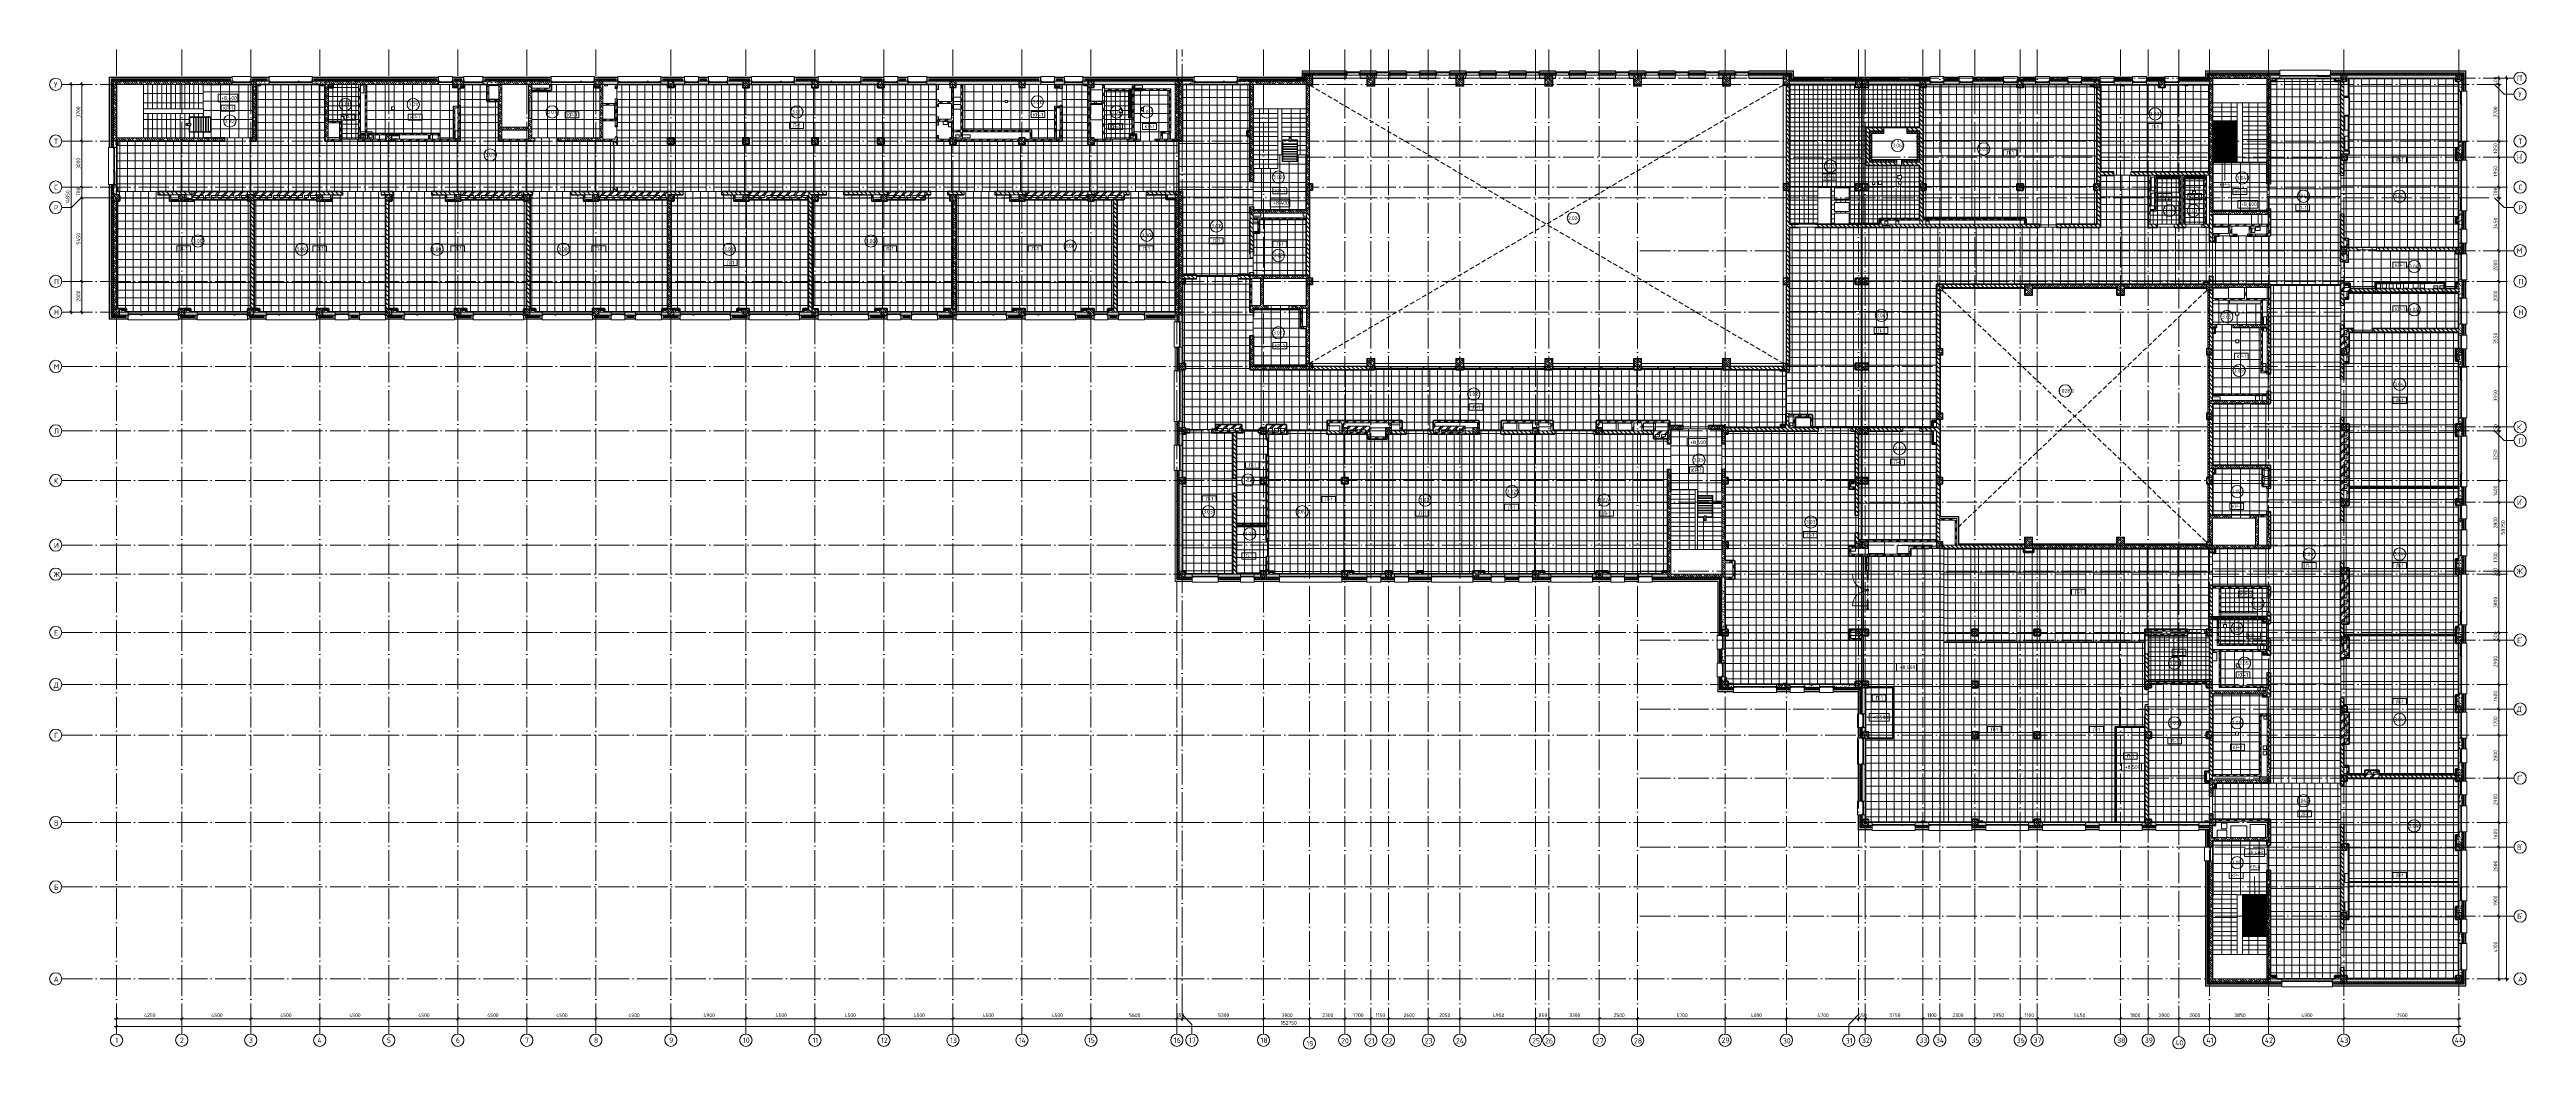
# Model space of a CAD drawing. Header units: millimetres. Extents: x 97 to 215964, y -4577 to 60645.
# Drawn here: x 54428 to 215964, y -4577 to 60645 of the extents above; entities that cross this region are included whole.
import ezdxf

# ---------------------------------------------------------------- set-up
doc = ezdxf.new("R2010")
doc.units = ezdxf.units.MM
for name, pattern in [('ADSK_Линия сетки', [2500, 2000, -250, 0, -250]), ('ADSK_Невидимые', [500, 300, -200]), ('ADSK_Невидимые_2_', [500, 300, -200]), ('ADSK_Сверху', [450, 300, -150]), ('ADSK_Снесено', [450, 300, -150])]:
    doc.linetypes.add(name, pattern=pattern)
for name, color, linetype, lineweight in [('A-____-____-DIMS', 211, 'Continuous', 9), ('A-____-____-DIMS-100', 211, 'Continuous', 9), ('A-____-NOTE-TEXT', 131, 'Continuous', 20), ('A-AREA-____-IDEN', 2, 'Continuous', 20), ('A-DETL-DEMO-OTLN', 6, 'ADSK_Снесено', 9), ('A-DETL-GENF-OTLN', 92, 'Continuous', 9), ('A-FLOR-____-IDEN', 11, 'Continuous', 20), ('A-FLOR-____-OTLN', 192, 'Continuous', 9), ('A-FLOR-____-PATT', 8, 'Continuous', 9), ('A-GENM-____-HDLN', 13, 'ADSK_Невидимые_2_', 9), ('A-GENM-____-MCUT', 13, 'Continuous', 9), ('A-GENM-____-OTLN', 13, 'Continuous', 9), ('A-GLAZ-____-MCUT', 151, 'Continuous', 9), ('A-GLAZ-____-OTLN', 151, 'Continuous', 9), ('A-GLAZ-CURT-OTLN', 52, 'Continuous', 9), ('A-GLAZ-CWMG-MCUT', 51, 'Continuous', 9), ('A-GLAZ-CWMG-OTLN', 51, 'Continuous', 9), ('A-ROOF-___-IDEN', 132, 'Continuous', 20), ('A-ROOF-____-MCUT', 132, 'Continuous', 9), ('A-ROOF-____-OTLN', 132, 'Continuous', 9), ('A-ROOF-____-PATT', 132, 'Continuous', 9), ('A-ROOF-FNSH-MCUT', 132, 'Continuous', 9), ('A-WALL-____-MCUT', 113, 'Continuous', 9), ('A-WALL-____-OTLN', 113, 'Continuous', 9), ('A-WALL-____-PATT', 111, 'Continuous', 9), ('A-WALL-FNSH-MCUT', 113, 'Continuous', 9), ('G-____-____-DIMS', 111, 'Continuous', 9), ('G-XREF-____-OTLN', 8, 'Continuous', 9), ('I-WALL-____-OTLN', 2, 'Continuous', 9), ('S-COLS-____-MCUT', 52, 'Continuous', 9), ('S-COLS-____-OTLN', 52, 'Continuous', 9), ('S-GRID-____-IDEN', 1, 'Continuous', 20), ('S-GRID-____-OTLN', 1, 'Continuous', 9), ('S-STRS-____-MBND', 31, 'Continuous', 9), ('S-STRS-____-OTLN', 31, 'Continuous', 9)]:
    doc.layers.add(name, color=color, linetype=linetype, lineweight=lineweight)
doc.styles.add('Arial', font='arial.ttf', dxfattribs={"height": 1})
doc.styles.add('GOST Common', font='GOST_Common.ttf', dxfattribs={"width": 0.9, "height": 250})
doc.styles.add('GOST Common_2', font='GOST_Common.ttf', dxfattribs={"width": 0.9, "height": 350})
doc.dimstyles.new('ADSK_Основной_2_5_мм', dxfattribs={"dimscale": 304.8, "dimtxt": 0.824897, "dimasz": 0.463911, "dimexe": 0.492126, "dimexo": 0.001615, "dimgap": 0.098425, "dimtad": 1, "dimlfac": 304.8, "dimrnd": 0.01, "dimdsep": 46, "dimtxsty": 'GOST Common', "dimblk1": 'OBLIQUE', "dimblk2": 'OBLIQUE', "dimsah": 1, "dimcen": 0.09, "dimdle": 0.492126, "dimazin": 2, "dimtfac": 1, "dimtdec": 4, "dimtix": 1, "dimtmove": 0, "dimatfit": 3, "dimfxl": 1, "dimtvp": 1, "dimtolj": 1, "dimtzin": 0, "dimlwd": 20, "dimlwe": 20, "dimarcsym": 2})
doc.dimstyles.new('ADSK_Основной_2_5_мм_Округление_до_10_мм', dxfattribs={"dimscale": 304.8, "dimtxt": 0.824897, "dimasz": 0.463911, "dimexe": 0.492126, "dimexo": 0.001615, "dimgap": 0.098425, "dimtad": 1, "dimdec": 0, "dimlfac": 304.8, "dimrnd": 10, "dimdsep": 46, "dimtxsty": 'GOST Common', "dimblk1": 'OBLIQUE', "dimblk2": 'OBLIQUE', "dimsah": 1, "dimcen": 0.09, "dimdle": 0.492126, "dimazin": 2, "dimtfac": 1, "dimtdec": 4, "dimtix": 1, "dimtmove": 0, "dimatfit": 3, "dimfxl": 1, "dimtvp": 1, "dimtolj": 1, "dimtzin": 0, "dimlwd": 20, "dimlwe": 20, "dimarcsym": 2})
pattern_1 = [(135, (0, 0), (-141.42136, -141.42136), [])]
pattern_2 = [(45, (0, 0), (-251.4472, 251.4472), []), (45, (0, 381), (-251.4472, 251.4472), [])]
pattern_3 = [(45, (0, 0), (-224.5064, 224.5064), []), (45, (79.38, 0), (0, 449.0128), []), (45, (-79.38, 0), (0, 449.0128), [])]
pattern_4 = [(270, (136699, 53275), (600, 4e-14), []), (0, (136699, 53275), (0, 600), [])]
pattern_5 = [(90, (140249, 57175), (-600, 4e-14), []), (180, (140249, 57175), (-7e-14, -600), [])]
pattern_6 = [(270, (136699, 53275), (600, 4e-14), []), (0, (136699, 53275), (0, 600), [])]
pattern_7 = [(135, (0, 0), (-142.5612, -142.5612), []), (135, (142.56, 0), (-142.5612, -142.5612), [252.016, -50.403, 3.353, -47.05])]
pattern_8 = [(135, (0, 0), (-84.85281, -84.85281), []), (225, (0, 0), (84.85281, -84.85281), [])]
pattern_9 = [(45, (0, 0), (-70.71068, 70.71068), []), (135, (0, 0), (-70.71068, -70.71068), [])]
pattern_10 = [(45, (0, 0), (-141.42136, 141.42136), []), (135, (0, 0), (-141.42136, -141.42136), [])]
pattern_11 = [(180, (1750, 58375), (7e-14, -600), []), (270, (1750, 58375), (600, 4e-14), [])]
pattern_12 = [(0, (5650, 54875), (0, 600), []), (90, (5650, 54875), (-600, 4e-14), [])]
pattern_13 = [(270, (136700, 1625), (600, 4e-14), []), (0, (136700, 1625), (0, 600), [])]
pattern_14 = [(90, (140250, 5525), (-600, 4e-14), []), (180, (140250, 5525), (7e-14, -600), [])]
pattern_15 = [(90, (75730, 56775), (-600, 4e-14), []), (180, (75730, 56775), (-7e-14, -600), [])]
pattern_16 = [(270, (76000, 52875), (600, 4e-14), []), (0, (76000, 52875), (0, 600), [])]
pattern_17 = [(270, (101360, 28025), (600, 4e-14), []), (0, (101360, 28025), (0, 600), [])]
pattern_18 = [(90, (104700, 31925), (-600, 4e-14), []), (180, (104700, 31925), (7e-14, -600), [])]
pattern_19 = [(50, (0, 0), (364.36793, -31.8783), [38.1, -419.1]), (355, (0, 0), (-70.48585, 382.1133), [30.48, -335.28]), (100.451, (30.36, -2.66), (293.885, 350.2334), [32.38, -356.18]), (46.184, (0, 101.6), (542.1585, -84.0858), [57.15, -628.65]), (96.636, (45.2, 94.6), (474.8049, 494.8554), [48.57, -534.27]), (351.184, (0, 101.6), (474.8102, 494.85), [45.72, -502.92]), (21, (50.8, 76.2), (303.22847, -204.53046), [38.1, -419.1]), (326, (50.8, 76.2), (123.6039, 368.37604), [30.48, -335.28]), (71.451, (76.07, 59.16), (426.8341, 163.8427), [32.38, -356.18]), (37.5, (0, 0), (6.17665, 169.11015), [16.764, -314.452, 16.764, -323.596, -336.55]), (37.5, (0, 0), (6.17665, 169.11015), [-671.576, 16.764, -319.786]), (7.5, (0, 0), (133.63888, 200.3615), [16.764, -177.292, 16.764, -306.832, -128.27]), (7.5, (0, 0), (133.63888, 200.3615), [-517.652, 16.764, -111.506]), (327.5, (-113.28, 0), (271.18182, -11.45836), [16.764, -110.236, 16.764, -379.476, -525.78]), (327.5, (-113.28, 0), (271.18182, -11.45836), [-523.24, 16.764, -509.016]), (317.5, (-164.08, 0), (296.2585, 50.85285), [16.764, -148.336, 16.764, -246.38, -373.38]), (317.5, (-164.08, 0), (296.2585, 50.85285), [-428.244, 16.764, -356.616])]
pattern_20 = [(135, (0, 0), (-75.43415, -75.43415), [106.68, -17.78, 3.556, -17.78]), (135, (0, 75.39), (-75.43415, -75.43415), []), (50, (0, 0), (127.52922, -11.15758), [13.335, -146.685]), (355, (0, 0), (-24.66966, 133.74002), [10.668, -117.348]), (100.451, (10.63, -0.93), (102.85973, 122.58178), [11.333, -124.663]), (46.184, (0, 35.56), (189.75516, -29.43036), [20.002, -220.027]), (96.636, (15.81, 33.1), (166.1822, 173.1996), [17, -186.995]), (351.184, (0, 35.56), (166.18393, 173.19757), [16.002, -176.022]), (21, (17.78, 26.67), (106.130265, -71.58603), [13.335, -146.685]), (326, (17.78, 26.67), (43.26188, 128.93175), [10.668, -117.348]), (71.451, (26.62, 20.7), (149.39198, 57.34505), [11.333, -124.663]), (37.5, (0, 0), (2.162228, 59.188357), [3.353, -112.573, 3.353, -115.773, -117.792]), (37.5, (0, 0), (2.162228, 59.188357), [-235.052, 3.353, -114.44]), (7.5, (0, 0), (46.773857, 70.126152), [3.353, -64.567, 3.353, -109.906, -44.894]), (7.5, (0, 0), (46.773857, 70.126152), [-181.178, 3.353, -41.542]), (327.5, (-39.65, 0), (94.913671, -4.010093), [3.353, -41.097, 3.353, -135.331, -184.023]), (327.5, (-39.65, 0), (94.913671, -4.010093), [-183.134, 3.353, -180.67]), (317.5, (-57.43, 0), (103.69057, 17.79882), [3.353, -54.432, 3.353, -88.748, -130.683]), (317.5, (-57.43, 0), (103.69057, 17.79882), [-149.885, 3.353, -127.33])]
pattern_21 = [(135, (58797.89, 0), (-84.85281, -84.85281), []), (225, (58797.89, 0), (84.85281, -84.85281), [])]
pattern_22 = [(270, (197528.47, 24585), (300, 2e-14), []), (0, (197528.47, 24585), (0, 300), [])]
pattern_23 = [(270, (81372.87, 47450), (500, 3e-14), []), (0, (81372.87, 47450), (0, 500), [])]
pattern_24 = [(0, (181582.87, 40547.53), (0, 500), []), (90, (181582.87, 40547.53), (-500, 3e-14), [])]
pattern_25 = [(45, (58797.89, 0), (-142.5612, 142.5612), []), (45, (58940.45, 0), (-142.5612, 142.5612), [252.016, -50.403, 3.353, -47.05])]

# ---------------------------------------------------------------- blocks, each defined once
blk = doc.blocks.new('ОМ_Труба_ГОСТ 8639-82 - ОМ_Труба_ГОСТ 8639-82-25160815-О_АИ_ПП_8_400_Целиком')
at = {"layer": 'A-GENM-____-OTLN', "color": 90}
for p, q in [((76465, 54949), (76465, 54859)), ((76474, 54953), (76576, 54953)), ((76585, 54859), (76585, 54949)), ((76465, 54665), (76465, 54859)), ((76471, 54859), (76471, 54665)), ((76474, 54877), (76576, 54877)), ((76576, 54865), (76474, 54865)), ((76474, 54659), (76576, 54659)), ((76576, 54648), (76474, 54648)), ((76579, 54665), (76579, 54859)), ((76585, 54859), (76585, 54665))]:
    blk.add_line(p, q, dxfattribs=at)
at = {"layer": 'A-GENM-____-OTLN', "color": 90, "flags": 128}
for points in [[(76465, 54859), (76465, 54863), (76466, 54866), (76467, 54869), (76468, 54872), (76469, 54874), (76471, 54875), (76472, 54876), (76474, 54877)], [(76474, 54648), (76472, 54648), (76471, 54649), (76469, 54651), (76468, 54653), (76467, 54655), (76466, 54658), (76465, 54661), (76465, 54665)], [(76474, 54865), (76473, 54865), (76473, 54865), (76472, 54864), (76472, 54863), (76472, 54863), (76471, 54862), (76471, 54861), (76471, 54859)], [(76471, 54665), (76471, 54664), (76471, 54663), (76472, 54662), (76472, 54661), (76472, 54660), (76473, 54660), (76473, 54659), (76474, 54659)], [(76576, 54877), (76578, 54876), (76579, 54875), (76581, 54874), (76582, 54872), (76583, 54869), (76584, 54866), (76585, 54863), (76585, 54859)], [(76579, 54859), (76579, 54861), (76579, 54862), (76578, 54863), (76578, 54863), (76578, 54864), (76577, 54865), (76577, 54865), (76576, 54865)], [(76585, 54665), (76585, 54661), (76584, 54658), (76583, 54655), (76582, 54653), (76581, 54651), (76579, 54649), (76578, 54648), (76576, 54648)], [(76576, 54659), (76577, 54659), (76577, 54660), (76578, 54660), (76578, 54661), (76578, 54662), (76579, 54663), (76579, 54664), (76579, 54665)]]:
    blk.add_lwpolyline(points, dxfattribs=at)
at = {"layer": 'A-GENM-____-OTLN', "color": 90}
for centre, start_param, end_param in [((76474, 54949), 1.5707963, 3.1415927), ((76576, 54949), 0, 1.5707963)]:
    blk.add_ellipse(centre, major_axis=(9, 0), ratio=0.5240974, start_param=start_param, end_param=end_param, dxfattribs=at)
blk = doc.blocks.new('ОМ_Уголок_ГОСТ 8509-93 - ОМ_Уголок_ГОСТ 8509-93-25102386-О_АИ_ПП_8_400_Целиком')
at = {"layer": 'A-GENM-____-HDLN', "color": 90, "linetype": 'ADSK_Невидимые'}
for p, q in [((4, -4), (440, -4)), ((560, -4), (996, -4))]:
    blk.add_line(p, q, dxfattribs=at)
at = {"layer": 'A-GENM-____-OTLN', "color": 90}
for p, q in [((440, 0), (0, 0)), ((32, -32), (0, 0)), ((32, -32), (440, -32)), ((1000, 0), (560, 0)), ((560, -32), (1000, -32)), ((1000, -32), (1000, 0))]:
    blk.add_line(p, q, dxfattribs=at)
blk = doc.blocks.new('ОМ_Уголок_ГОСТ 8509-93 - ОМ_Уголок_ГОСТ 8509-93-V1-О_АИ_ПП_8_400_Целиком')
at = {"layer": 'A-GENM-____-HDLN', "color": 90, "linetype": 'ADSK_Невидимые'}
blk.add_line((40, -4), (960, -4), dxfattribs=at)
at = {"layer": 'A-GENM-____-OTLN', "color": 90}
for p, q in [((32, -32), (10, -10)), ((32, -32), (1000, -32)), ((960, 0), (40, 0)), ((1000, -32), (1000, -10))]:
    blk.add_line(p, q, dxfattribs=at)
blk = doc.blocks.new('ОМ_Уголок_ГОСТ 8509-93 - ОМ_Уголок_ГОСТ 8509-93-25102387-О_АИ_ПП_8_400_Целиком')
at = {"layer": 'A-GENM-____-HDLN', "color": 90, "linetype": 'ADSK_Невидимые'}
blk.add_line((10, -4), (296, -4), dxfattribs=at)
at = {"layer": 'A-GENM-____-OTLN', "color": 90}
for p, q in [((300, 0), (10, 0)), ((32, -32), (10, -10)), ((32, -32), (300, -32)), ((300, -32), (300, 0))]:
    blk.add_line(p, q, dxfattribs=at)
blk = doc.blocks.new('ОМ_Уголок_ГОСТ 8509-93 - ОМ_Уголок_ГОСТ 8509-93-V2-О_АИ_ПП_8_400_Целиком')
at = {"layer": 'A-GENM-____-HDLN', "color": 90, "linetype": 'ADSK_Невидимые'}
blk.add_line((4, -4), (290, -4), dxfattribs=at)
at = {"layer": 'A-GENM-____-OTLN', "color": 90}
for p, q in [((290, 0), (0, 0)), ((32, -32), (0, 0)), ((32, -32), (290, -32))]:
    blk.add_line(p, q, dxfattribs=at)
blk = doc.blocks.new('ОМ_Уголок_ГОСТ 8509-93 - ОМ_Уголок_ГОСТ 8509-93-V3-О_АИ_ПП_8_400_Целиком')
at = {"layer": 'A-GENM-____-HDLN', "color": 90, "linetype": 'ADSK_Невидимые'}
blk.add_line((10, -4), (160, -4), dxfattribs=at)
at = {"layer": 'A-GENM-____-OTLN', "color": 90}
for p, q in [((160, 0), (10, 0)), ((32, -32), (10, -10)), ((32, -32), (160, -32))]:
    blk.add_line(p, q, dxfattribs=at)
blk = doc.blocks.new('ОМ_Уголок_ГОСТ 8509-93 - ОМ_Уголок_ГОСТ 8509-93-V4-О_АИ_ПП_8_400_Целиком')
at = {"layer": 'A-GENM-____-HDLN', "color": 90, "linetype": 'ADSK_Невидимые'}
blk.add_line((140, -4), (290, -4), dxfattribs=at)
at = {"layer": 'A-GENM-____-OTLN', "color": 90}
for p, q in [((290, 0), (140, 0)), ((140, -32), (290, -32))]:
    blk.add_line(p, q, dxfattribs=at)
blk = doc.blocks.new('ОМ_Уголок_ГОСТ 8509-93 - ОМ_Уголок_ГОСТ 8509-93-V5-О_АИ_ПП_8_400_Целиком')
at = {"layer": 'A-GENM-____-HDLN', "color": 90, "linetype": 'ADSK_Невидимые'}
blk.add_line((40, -4), (960, -4), dxfattribs=at)
at = {"layer": 'A-GENM-____-OTLN', "color": 90}
for p, q in [((960, 0), (40, 0)), ((40, -32), (960, -32))]:
    blk.add_line(p, q, dxfattribs=at)
blk = doc.blocks.new('ОМ_Уголок_ГОСТ 8509-93 - ОМ_Уголок_ГОСТ 8509-93-V6-О_АИ_ПП_8_400_Целиком')
at = {"layer": 'A-GENM-____-HDLN', "color": 90, "linetype": 'ADSK_Невидимые'}
blk.add_line((158, -4), (160, -4), dxfattribs=at)
at = {"layer": 'A-GENM-____-OTLN', "color": 90}
for p, q in [((160, 0), (158, 0)), ((158, -32), (160, -32))]:
    blk.add_line(p, q, dxfattribs=at)
blk = doc.blocks.new('ОМ_Уголок_ГОСТ 8509-93 - ОМ_Уголок_ГОСТ 8509-93-V7-О_АИ_ПП_8_400_Целиком')
at = {"layer": 'A-GENM-____-HDLN', "color": 90, "linetype": 'ADSK_Невидимые'}
blk.add_line((140, -4), (142, -4), dxfattribs=at)
at = {"layer": 'A-GENM-____-OTLN', "color": 90}
for p, q in [((142, 0), (140, 0)), ((140, -32), (142, -32))]:
    blk.add_line(p, q, dxfattribs=at)
blk = doc.blocks.new('ОМ_Полоса_Трапеция прямоугольная_Прокат_ГОСТ 103-2006 - ОМ_Полоса_Трапеция прямоугольная_Прокат_ГОСТ 103-2006-25167889-О_АИ_ПП_8_400_Целиком')
at = {"layer": 'A-GENM-____-OTLN', "color": 90}
for p, q in [((76025, 54462), (76065, 54462)), ((76025, 54452), (76025, 54462)), ((76065, 54452), (76025, 54452)), ((76065, 54462), (76065, 54452))]:
    blk.add_line(p, q, dxfattribs=at)
blk = doc.blocks.new('ОМ_Полоса_Трапеция прямоугольная_Прокат_ГОСТ 103-2006 - ОМ_Полоса_Трапеция прямоугольная_Прокат_ГОСТ 103-2006-V8-О_АИ_ПП_8_400_Целиком')
at = {"layer": 'A-GENM-____-MCUT', "color": 130, "lineweight": 25}
for p, q in [((76065, 53982), (76025, 53982)), ((76025, 53982), (76025, 53972)), ((76025, 53972), (76065, 53972)), ((76065, 53972), (76065, 53982))]:
    blk.add_line(p, q, dxfattribs=at)
blk = doc.blocks.new('ОМ_Полоса_Трапеция прямоугольная_Прокат_ГОСТ 103-2006 - ОМ_Полоса_Трапеция прямоугольная_Прокат_ГОСТ 103-2006-V9-О_АИ_ПП_8_400_Целиком')
at = {"layer": 'A-GENM-____-MCUT', "color": 130, "lineweight": 25}
for p, q in [((76065, 53822), (76025, 53822)), ((76025, 53822), (76025, 53812)), ((76025, 53812), (76065, 53812)), ((76065, 53812), (76065, 53822))]:
    blk.add_line(p, q, dxfattribs=at)
blk = doc.blocks.new('ОМ_Полоса_Трапеция прямоугольная_Прокат_ГОСТ 103-2006 - ОМ_Полоса_Трапеция прямоугольная_Прокат_ГОСТ 103-2006-V10-О_АИ_ПП_8_400_Целиком')
at = {"layer": 'A-GENM-____-MCUT', "color": 130, "lineweight": 25}
for p, q in [((76065, 53662), (76025, 53662)), ((76025, 53662), (76025, 53652)), ((76025, 53652), (76065, 53652)), ((76065, 53652), (76065, 53662))]:
    blk.add_line(p, q, dxfattribs=at)
blk = doc.blocks.new('ОМ_Полоса_Трапеция прямоугольная_Прокат_ГОСТ 103-2006 - ОМ_Полоса_Трапеция прямоугольная_Прокат_ГОСТ 103-2006-V11-О_АИ_ПП_8_400_Целиком')
at = {"layer": 'A-GENM-____-MCUT', "color": 130, "lineweight": 25}
for p, q in [((76065, 53502), (76025, 53502)), ((76025, 53502), (76025, 53492)), ((76025, 53492), (76065, 53492)), ((76065, 53492), (76065, 53502))]:
    blk.add_line(p, q, dxfattribs=at)
blk = doc.blocks.new('ОМ_Полоса_Прокат_ГОСТ 103-2006 - ОМ_Полоса_Прокат_ГОСТ 103-2006-25164144-О_АИ_ПП_8_400_Целиком')
at = {"layer": 'A-GENM-____-OTLN', "color": 90}
for p, q in [((76025, 53334), (76025, 53332)), ((76025, 53332), (76065, 53332)), ((76065, 53332), (76065, 53334))]:
    blk.add_line(p, q, dxfattribs=at)
blk = doc.blocks.new('ОМ_Полоса_Прокат_ГОСТ 103-2006 - ОМ_Полоса_Прокат_ГОСТ 103-2006-37318159-О_АИ_ПП_8_400_Целиком')
at = {"layer": 'A-GENM-____-MCUT', "color": 130, "lineweight": 25}
for p, q in [((76065, 53490), (76025, 53490)), ((76025, 53490), (76025, 53478)), ((76025, 53478), (76065, 53478)), ((76065, 53478), (76065, 53490))]:
    blk.add_line(p, q, dxfattribs=at)
at = {"layer": 'A-GENM-____-OTLN', "color": 90}
for p, q in [((76025, 53334), (76025, 53478)), ((76065, 53334), (76025, 53334)), ((76065, 53478), (76065, 53334))]:
    blk.add_line(p, q, dxfattribs=at)
blk = doc.blocks.new('ОМ_Полоса_Трапеция прямоугольная_Прокат_ГОСТ 103-2006 - ОМ_Полоса_Трапеция прямоугольная_Прокат_ГОСТ 103-2006-25167845-О_АИ_ПП_8_400_Целиком')
at = {"layer": 'A-GENM-____-OTLN', "color": 90}
for p, q in [((76985, 54452), (76985, 54462)), ((76985, 54462), (77025, 54462)), ((77025, 54452), (76985, 54452)), ((77025, 54462), (77025, 54452))]:
    blk.add_line(p, q, dxfattribs=at)
blk = doc.blocks.new('ОМ_Полоса_Трапеция прямоугольная_Прокат_ГОСТ 103-2006 - ОМ_Полоса_Трапеция прямоугольная_Прокат_ГОСТ 103-2006-V12-О_АИ_ПП_8_400_Целиком')
at = {"layer": 'A-GENM-____-MCUT', "color": 130, "lineweight": 25}
for p, q in [((76985, 53982), (76985, 53972)), ((77025, 53982), (76985, 53982)), ((76985, 53972), (77025, 53972)), ((77025, 53972), (77025, 53982))]:
    blk.add_line(p, q, dxfattribs=at)
blk = doc.blocks.new('ОМ_Полоса_Трапеция прямоугольная_Прокат_ГОСТ 103-2006 - ОМ_Полоса_Трапеция прямоугольная_Прокат_ГОСТ 103-2006-V13-О_АИ_ПП_8_400_Целиком')
at = {"layer": 'A-GENM-____-MCUT', "color": 130, "lineweight": 25}
for p, q in [((76985, 53822), (76985, 53812)), ((77025, 53822), (76985, 53822)), ((76985, 53812), (77025, 53812)), ((77025, 53812), (77025, 53822))]:
    blk.add_line(p, q, dxfattribs=at)
blk = doc.blocks.new('ОМ_Полоса_Трапеция прямоугольная_Прокат_ГОСТ 103-2006 - ОМ_Полоса_Трапеция прямоугольная_Прокат_ГОСТ 103-2006-V14-О_АИ_ПП_8_400_Целиком')
at = {"layer": 'A-GENM-____-MCUT', "color": 130, "lineweight": 25}
for p, q in [((76985, 53662), (76985, 53652)), ((77025, 53662), (76985, 53662)), ((76985, 53652), (77025, 53652)), ((77025, 53652), (77025, 53662))]:
    blk.add_line(p, q, dxfattribs=at)
blk = doc.blocks.new('ОМ_Полоса_Трапеция прямоугольная_Прокат_ГОСТ 103-2006 - ОМ_Полоса_Трапеция прямоугольная_Прокат_ГОСТ 103-2006-V15-О_АИ_ПП_8_400_Целиком')
at = {"layer": 'A-GENM-____-MCUT', "color": 130, "lineweight": 25}
for p, q in [((76985, 53502), (76985, 53492)), ((77025, 53502), (76985, 53502)), ((76985, 53492), (77025, 53492)), ((77025, 53492), (77025, 53502))]:
    blk.add_line(p, q, dxfattribs=at)
blk = doc.blocks.new('ОМ_Полоса_Прокат_ГОСТ 103-2006 - ОМ_Полоса_Прокат_ГОСТ 103-2006-25164100-О_АИ_ПП_8_400_Целиком')
at = {"layer": 'A-GENM-____-OTLN', "color": 90}
for p, q in [((76985, 53334), (76985, 53332)), ((76985, 53332), (77025, 53332)), ((77025, 53332), (77025, 53334))]:
    blk.add_line(p, q, dxfattribs=at)
blk = doc.blocks.new('ОМ_Полоса_Прокат_ГОСТ 103-2006 - ОМ_Полоса_Прокат_ГОСТ 103-2006-37318203-О_АИ_ПП_8_400_Целиком')
at = {"layer": 'A-GENM-____-MCUT', "color": 130, "lineweight": 25}
for p, q in [((76985, 53490), (76985, 53478)), ((77025, 53490), (76985, 53490)), ((76985, 53478), (77025, 53478)), ((77025, 53478), (77025, 53490))]:
    blk.add_line(p, q, dxfattribs=at)
at = {"layer": 'A-GENM-____-OTLN', "color": 90}
for p, q in [((76985, 53334), (76985, 53478)), ((77025, 53334), (76985, 53334)), ((77025, 53478), (77025, 53334))]:
    blk.add_line(p, q, dxfattribs=at)
blk = doc.blocks.new('Окно_СКБ_1Ст1 - 120_Окно_СКБ_1Ст_1700_ОК19Л-29018914-О_АИ_ПП_8_400_Целиком')
at = {"layer": 'A-GLAZ-____-MCUT', "color": 90}
for p, q in [((-850, -195), (-850, -125)), ((-850, -125), (-780, -125)), ((-780, -195), (-850, -195)), ((-780, -125), (-780, -195)), ((780, -195), (780, -125)), ((780, -125), (850, -125)), ((850, -195), (780, -195)), ((850, -125), (850, -195))]:
    blk.add_line(p, q, dxfattribs=at)
at = {"layer": 'A-GLAZ-____-MCUT', "color": 10, "lineweight": 5}
for p, q in [((780, -155), (-780, -155)), ((780, -165), (-780, -165))]:
    blk.add_line(p, q, dxfattribs=at)
at = {"layer": 'A-GLAZ-____-OTLN', "color": 10, "lineweight": 5}
blk.add_line((-850, -195), (850, -195), dxfattribs=at)
blk = doc.blocks.new('Окно_СКБ_1Ст1 - 120_Окно_СКБ_1Ст_900_ОК6Л-29019254-О_АИ_ПП_8_400_Целиком')
at = {"layer": 'A-GLAZ-____-MCUT', "color": 90}
for p, q in [((-450, -195), (-450, -125)), ((-450, -125), (-380, -125)), ((-380, -195), (-450, -195)), ((-380, -195), (-400, -195)), ((-400, -195), (-400, -205)), ((-400, -205), (400, -205)), ((400, -205), (-400, -205)), ((-380, -125), (-380, -195)), ((380, -155), (-380, -155)), ((-380, -155), (-380, -195)), ((-330, -205), (-330, -155)), ((330, -205), (330, -155)), ((380, -195), (380, -125)), ((380, -125), (450, -125)), ((380, -195), (380, -155)), ((450, -195), (380, -195)), ((400, -195), (380, -195)), ((400, -205), (400, -195)), ((450, -125), (450, -195))]:
    blk.add_line(p, q, dxfattribs=at)
at = {"layer": 'A-GLAZ-____-MCUT', "color": 10, "lineweight": 5}
for p, q in [((-330, -175), (330, -175)), ((330, -185), (-330, -185))]:
    blk.add_line(p, q, dxfattribs=at)
at = {"layer": 'A-GLAZ-____-OTLN', "color": 10, "lineweight": 5}
for p, q in [((-450, -195), (-400, -195)), ((400, -195), (450, -195))]:
    blk.add_line(p, q, dxfattribs=at)
blk = doc.blocks.new('Окно_СКБ_1Ст1 - 120_Окно_СКБ_1Ст_900_ОК6Л-29019250-О_АИ_ПП_8_400_Целиком')
at = {"layer": 'A-GLAZ-____-MCUT', "color": 90}
for p, q in [((-450, -195), (-450, -125)), ((-450, -125), (-380, -125)), ((-380, -195), (-450, -195)), ((-380, -195), (-400, -195)), ((-400, -195), (-400, -205)), ((-400, -205), (400, -205)), ((400, -205), (-400, -205)), ((-380, -125), (-380, -195)), ((380, -155), (-380, -155)), ((-380, -155), (-380, -195)), ((-330, -205), (-330, -155)), ((330, -205), (330, -155)), ((380, -195), (380, -125)), ((380, -125), (450, -125)), ((380, -195), (380, -155)), ((450, -195), (380, -195)), ((400, -195), (380, -195)), ((400, -205), (400, -195)), ((450, -125), (450, -195))]:
    blk.add_line(p, q, dxfattribs=at)
at = {"layer": 'A-GLAZ-____-MCUT', "color": 10, "lineweight": 5}
for p, q in [((-330, -175), (330, -175)), ((330, -185), (-330, -185))]:
    blk.add_line(p, q, dxfattribs=at)
at = {"layer": 'A-GLAZ-____-OTLN', "color": 10, "lineweight": 5}
for p, q in [((-450, -195), (-400, -195)), ((400, -195), (450, -195))]:
    blk.add_line(p, q, dxfattribs=at)
blk = doc.blocks.new('Окно_СКБ_1Ст1 - 120_Окно_СКБ_1Ст_900_ОК6Л-V16-О_АИ_ПП_8_400_Целиком')
at = {"layer": 'A-GLAZ-____-MCUT', "color": 90}
for p, q in [((-450, -195), (-450, -125)), ((-450, -125), (-380, -125)), ((-380, -195), (-450, -195)), ((-380, -195), (-400, -195)), ((-400, -195), (-400, -205)), ((-400, -205), (400, -205)), ((400, -205), (-400, -205)), ((-380, -125), (-380, -195)), ((380, -155), (-380, -155)), ((-380, -155), (-380, -195)), ((-330, -205), (-330, -155)), ((330, -205), (330, -155)), ((380, -195), (380, -125)), ((380, -125), (450, -125)), ((380, -195), (380, -155)), ((450, -195), (380, -195)), ((400, -195), (380, -195)), ((400, -205), (400, -195)), ((450, -125), (450, -195))]:
    blk.add_line(p, q, dxfattribs=at)
at = {"layer": 'A-GLAZ-____-MCUT', "color": 10, "lineweight": 5}
for p, q in [((-330, -175), (330, -175)), ((330, -185), (-330, -185))]:
    blk.add_line(p, q, dxfattribs=at)
at = {"layer": 'A-GLAZ-____-OTLN', "color": 10, "lineweight": 5}
for p, q in [((-450, -195), (-400, -195)), ((400, -195), (450, -195))]:
    blk.add_line(p, q, dxfattribs=at)
blk = doc.blocks.new('Окно_СКБ_1Ст1 - 120_Окно_СКБ_1Ст_900_ОК3л-29018700-О_АИ_ПП_8_400_Целиком')
at = {"layer": 'A-GLAZ-____-MCUT', "color": 90}
for p, q in [((-450, -195), (-450, -125)), ((-450, -125), (-380, -125)), ((-380, -195), (-450, -195)), ((-380, -195), (-400, -195)), ((-400, -195), (-400, -205)), ((-400, -205), (400, -205)), ((400, -205), (-400, -205)), ((-380, -125), (-380, -195)), ((380, -155), (-380, -155)), ((-380, -155), (-380, -195)), ((-330, -205), (-330, -155)), ((330, -205), (330, -155)), ((380, -195), (380, -125)), ((380, -125), (450, -125)), ((380, -195), (380, -155)), ((450, -195), (380, -195)), ((400, -195), (380, -195)), ((400, -205), (400, -195)), ((450, -125), (450, -195))]:
    blk.add_line(p, q, dxfattribs=at)
at = {"layer": 'A-GLAZ-____-MCUT', "color": 10, "lineweight": 5}
for p, q in [((-330, -175), (330, -175)), ((330, -185), (-330, -185))]:
    blk.add_line(p, q, dxfattribs=at)
at = {"layer": 'A-GLAZ-____-OTLN', "color": 10, "lineweight": 5}
for p, q in [((-450, -195), (-400, -195)), ((400, -195), (450, -195))]:
    blk.add_line(p, q, dxfattribs=at)
blk = doc.blocks.new('Окно_СКБ_1Ст1 - 120_Окно_СКБ_1Ст_1200_ОК21-37620436-О_АИ_ПП_8_400_Целиком')
at = {"layer": 'A-GLAZ-____-MCUT', "color": 90}
for p, q in [((-600, -195), (-600, -125)), ((-600, -125), (-530, -125)), ((-530, -195), (-600, -195)), ((-530, -125), (-530, -195)), ((530, -195), (530, -125)), ((530, -125), (600, -125)), ((600, -195), (530, -195)), ((600, -125), (600, -195))]:
    blk.add_line(p, q, dxfattribs=at)
at = {"layer": 'A-GLAZ-____-MCUT', "color": 10, "lineweight": 5}
for p, q in [((530, -155), (-530, -155)), ((530, -165), (-530, -165))]:
    blk.add_line(p, q, dxfattribs=at)
at = {"layer": 'A-GLAZ-____-OTLN', "color": 10, "lineweight": 5}
blk.add_line((-600, -195), (600, -195), dxfattribs=at)
blk = doc.blocks.new('Окно_СКБ_1Ст1 - 120_Окно_СКБ_1Ст_900_ОК4_EI30-35456439-О_АИ_ПП_8_400_Целиком')
at = {"layer": 'A-GLAZ-____-MCUT', "color": 90}
for p, q in [((-450, -195), (-450, -125)), ((-450, -125), (-380, -125)), ((-380, -195), (-450, -195)), ((-380, -125), (-380, -195)), ((380, -195), (380, -125)), ((380, -125), (450, -125)), ((450, -195), (380, -195)), ((450, -125), (450, -195))]:
    blk.add_line(p, q, dxfattribs=at)
at = {"layer": 'A-GLAZ-____-MCUT', "color": 10, "lineweight": 5}
for p, q in [((380, -155), (-380, -155)), ((380, -165), (-380, -165))]:
    blk.add_line(p, q, dxfattribs=at)
at = {"layer": 'A-GLAZ-____-OTLN', "color": 10, "lineweight": 5}
blk.add_line((-450, -195), (450, -195), dxfattribs=at)
blk = doc.blocks.new('Окно_СКБ_1Ст1 - 120_Окно_СКБ_1Ст_1700_ОК19Л-29018918-О_АИ_ПП_8_400_Целиком')
at = {"layer": 'A-GLAZ-____-MCUT', "color": 90}
for p, q in [((-850, -195), (-850, -125)), ((-850, -125), (-780, -125)), ((-780, -195), (-850, -195)), ((-780, -125), (-780, -195)), ((780, -195), (780, -125)), ((780, -125), (850, -125)), ((850, -195), (780, -195)), ((850, -125), (850, -195))]:
    blk.add_line(p, q, dxfattribs=at)
at = {"layer": 'A-GLAZ-____-MCUT', "color": 10, "lineweight": 5}
for p, q in [((780, -155), (-780, -155)), ((780, -165), (-780, -165))]:
    blk.add_line(p, q, dxfattribs=at)
at = {"layer": 'A-GLAZ-____-OTLN', "color": 10, "lineweight": 5}
blk.add_line((-850, -195), (850, -195), dxfattribs=at)
blk = doc.blocks.new('Окно_СКБ_2Ст1 - Окно_СКБ_2Ст 3300_ОК2л-29018870-О_АИ_ПП_8_400_Целиком')
at = {"layer": 'A-GLAZ-____-MCUT', "color": 90}
for p, q in [((-1650, -195), (-1650, -125)), ((-1650, -125), (-1580, -125)), ((-1580, -195), (-1650, -195)), ((-1580, -195), (-1600, -195)), ((-1600, -195), (-1600, -205)), ((-1600, -205), (-800, -205)), ((-800, -205), (-1600, -205)), ((-1580, -125), (-1580, -195)), ((-820, -155), (-1580, -155)), ((-1580, -155), (-1580, -195)), ((-1530, -205), (-1530, -155)), ((-870, -205), (-870, -155)), ((-820, -195), (-820, -125)), ((-820, -125), (-750, -125)), ((-820, -195), (-820, -155)), ((-750, -195), (-820, -195)), ((-800, -195), (-820, -195)), ((-800, -205), (-800, -195)), ((-750, -125), (-750, -195)), ((1580, -195), (1580, -125)), ((1580, -125), (1650, -125)), ((1650, -195), (1580, -195)), ((1650, -125), (1650, -195))]:
    blk.add_line(p, q, dxfattribs=at)
at = {"layer": 'A-GLAZ-____-MCUT', "color": 10, "lineweight": 5}
for p, q in [((-1530, -175), (-870, -175)), ((-870, -185), (-1530, -185)), ((1580, -155), (-750, -155)), ((1580, -165), (-750, -165))]:
    blk.add_line(p, q, dxfattribs=at)
at = {"layer": 'A-GLAZ-____-OTLN', "color": 10, "lineweight": 5}
for p, q in [((-1650, -195), (-1600, -195)), ((-800, -195), (1650, -195))]:
    blk.add_line(p, q, dxfattribs=at)
blk = doc.blocks.new('Окно_СКБ_2Ст1 - Окно_СКБ_2Ст 3300_ОК2-29018964-О_АИ_ПП_8_400_Целиком')
at = {"layer": 'A-GLAZ-____-MCUT', "color": 90}
for p, q in [((-1650, -195), (-1650, -125)), ((-1650, -125), (-1580, -125)), ((-1580, -195), (-1650, -195)), ((-1580, -125), (-1580, -195)), ((750, -195), (750, -125)), ((750, -125), (820, -125)), ((820, -195), (750, -195)), ((820, -195), (800, -195)), ((800, -195), (800, -205)), ((800, -205), (1600, -205)), ((1600, -205), (800, -205)), ((820, -125), (820, -195)), ((1580, -155), (820, -155)), ((820, -155), (820, -195)), ((870, -205), (870, -155)), ((1530, -205), (1530, -155)), ((1580, -195), (1580, -125)), ((1580, -125), (1650, -125)), ((1580, -195), (1580, -155)), ((1650, -195), (1580, -195)), ((1600, -195), (1580, -195)), ((1600, -205), (1600, -195)), ((1650, -125), (1650, -195))]:
    blk.add_line(p, q, dxfattribs=at)
at = {"layer": 'A-GLAZ-____-MCUT', "color": 10, "lineweight": 5}
for p, q in [((750, -155), (-1580, -155)), ((750, -165), (-1580, -165)), ((870, -175), (1530, -175)), ((1530, -185), (870, -185))]:
    blk.add_line(p, q, dxfattribs=at)
at = {"layer": 'A-GLAZ-____-OTLN', "color": 10, "lineweight": 5}
for p, q in [((-1650, -195), (800, -195)), ((1600, -195), (1650, -195))]:
    blk.add_line(p, q, dxfattribs=at)
blk = doc.blocks.new('Окно_СКБ_2Ст1 - Окно_СКБ_2Ст 3400-29018936-О_АИ_ПП_8_400_Целиком')
at = {"layer": 'A-GLAZ-____-MCUT', "color": 90}
for p, q in [((-1650, -195), (-1650, -125)), ((-1650, -125), (-1580, -125)), ((-1580, -195), (-1650, -195)), ((-1580, -195), (-1600, -195)), ((-1600, -195), (-1600, -205)), ((-1600, -205), (-800, -205)), ((-800, -205), (-1600, -205)), ((-1580, -125), (-1580, -195)), ((-820, -155), (-1580, -155)), ((-1580, -155), (-1580, -195)), ((-1530, -205), (-1530, -155)), ((-870, -205), (-870, -155)), ((-820, -195), (-820, -125)), ((-820, -125), (-750, -125)), ((-820, -195), (-820, -155)), ((-750, -195), (-820, -195)), ((-800, -195), (-820, -195)), ((-800, -205), (-800, -195)), ((-750, -125), (-750, -195)), ((1580, -195), (1580, -125)), ((1580, -125), (1650, -125)), ((1650, -195), (1580, -195)), ((1650, -125), (1650, -195))]:
    blk.add_line(p, q, dxfattribs=at)
at = {"layer": 'A-GLAZ-____-MCUT', "color": 10, "lineweight": 5}
for p, q in [((-1530, -175), (-870, -175)), ((-870, -185), (-1530, -185)), ((1580, -155), (-750, -155)), ((1580, -165), (-750, -165))]:
    blk.add_line(p, q, dxfattribs=at)
at = {"layer": 'A-GLAZ-____-OTLN', "color": 10, "lineweight": 5}
for p, q in [((-1650, -195), (-1600, -195)), ((-800, -195), (1650, -195))]:
    blk.add_line(p, q, dxfattribs=at)
blk = doc.blocks.new('Окно_СКБ_2Ст1 - Окно_СКБ_2Ст 3300_ОК2-29018968-О_АИ_ПП_8_400_Целиком')
at = {"layer": 'A-GLAZ-____-MCUT', "color": 90}
for p, q in [((-1650, -195), (-1650, -125)), ((-1650, -125), (-1580, -125)), ((-1580, -195), (-1650, -195)), ((-1580, -125), (-1580, -195)), ((750, -195), (750, -125)), ((750, -125), (820, -125)), ((820, -195), (750, -195)), ((820, -195), (800, -195)), ((800, -195), (800, -205)), ((800, -205), (1600, -205)), ((1600, -205), (800, -205)), ((820, -125), (820, -195)), ((1580, -155), (820, -155)), ((820, -155), (820, -195)), ((870, -205), (870, -155)), ((1530, -205), (1530, -155)), ((1580, -195), (1580, -125)), ((1580, -125), (1650, -125)), ((1580, -195), (1580, -155)), ((1650, -195), (1580, -195)), ((1600, -195), (1580, -195)), ((1600, -205), (1600, -195)), ((1650, -125), (1650, -195))]:
    blk.add_line(p, q, dxfattribs=at)
at = {"layer": 'A-GLAZ-____-MCUT', "color": 10, "lineweight": 5}
for p, q in [((750, -155), (-1580, -155)), ((750, -165), (-1580, -165)), ((870, -175), (1530, -175)), ((1530, -185), (870, -185))]:
    blk.add_line(p, q, dxfattribs=at)
at = {"layer": 'A-GLAZ-____-OTLN', "color": 10, "lineweight": 5}
for p, q in [((-1650, -195), (800, -195)), ((1600, -195), (1650, -195))]:
    blk.add_line(p, q, dxfattribs=at)
blk = doc.blocks.new('Окно_СКБ_2Ст1 - Окно_СКБ_2Ст_3300_ОК1-29020644-О_АИ_ПП_8_400_Целиком')
at = {"layer": 'A-GLAZ-____-MCUT', "color": 90}
for p, q in [((-1650, -195), (-1650, -125)), ((-1650, -125), (-1580, -125)), ((-1580, -195), (-1650, -195)), ((-1580, -125), (-1580, -195)), ((750, -195), (750, -125)), ((750, -125), (820, -125)), ((820, -195), (750, -195)), ((820, -195), (800, -195)), ((800, -195), (800, -205)), ((800, -205), (1600, -205)), ((1600, -205), (800, -205)), ((820, -125), (820, -195)), ((1580, -155), (820, -155)), ((820, -155), (820, -195)), ((870, -205), (870, -155)), ((1530, -205), (1530, -155)), ((1580, -195), (1580, -125)), ((1580, -125), (1650, -125)), ((1580, -195), (1580, -155)), ((1650, -195), (1580, -195)), ((1600, -195), (1580, -195)), ((1600, -205), (1600, -195)), ((1650, -125), (1650, -195))]:
    blk.add_line(p, q, dxfattribs=at)
at = {"layer": 'A-GLAZ-____-MCUT', "color": 10, "lineweight": 5}
for p, q in [((750, -155), (-1580, -155)), ((750, -165), (-1580, -165)), ((870, -175), (1530, -175)), ((1530, -185), (870, -185))]:
    blk.add_line(p, q, dxfattribs=at)
at = {"layer": 'A-GLAZ-____-OTLN', "color": 10, "lineweight": 5}
for p, q in [((-1650, -195), (800, -195)), ((1600, -195), (1650, -195))]:
    blk.add_line(p, q, dxfattribs=at)
blk = doc.blocks.new('Окно_СКБ_2Ст1 - Окно_СКБ_2Ст 3300_ОК2л-29018874-О_АИ_ПП_8_400_Целиком')
at = {"layer": 'A-GLAZ-____-MCUT', "color": 90}
for p, q in [((-1650, -195), (-1650, -125)), ((-1650, -125), (-1580, -125)), ((-1580, -195), (-1650, -195)), ((-1580, -195), (-1600, -195)), ((-1600, -195), (-1600, -205)), ((-1600, -205), (-800, -205)), ((-800, -205), (-1600, -205)), ((-1580, -125), (-1580, -195)), ((-820, -155), (-1580, -155)), ((-1580, -155), (-1580, -195)), ((-1530, -205), (-1530, -155)), ((-870, -205), (-870, -155)), ((-820, -195), (-820, -125)), ((-820, -125), (-750, -125)), ((-820, -195), (-820, -155)), ((-750, -195), (-820, -195)), ((-800, -195), (-820, -195)), ((-800, -205), (-800, -195)), ((-750, -125), (-750, -195)), ((1580, -195), (1580, -125)), ((1580, -125), (1650, -125)), ((1650, -195), (1580, -195)), ((1650, -125), (1650, -195))]:
    blk.add_line(p, q, dxfattribs=at)
at = {"layer": 'A-GLAZ-____-MCUT', "color": 10, "lineweight": 5}
for p, q in [((-1530, -175), (-870, -175)), ((-870, -185), (-1530, -185)), ((1580, -155), (-750, -155)), ((1580, -165), (-750, -165))]:
    blk.add_line(p, q, dxfattribs=at)
at = {"layer": 'A-GLAZ-____-OTLN', "color": 10, "lineweight": 5}
for p, q in [((-1650, -195), (-1600, -195)), ((-800, -195), (1650, -195))]:
    blk.add_line(p, q, dxfattribs=at)
blk = doc.blocks.new('Окно_СКБ_2Ст1 - Окно_СКБ_2Ст_3300_ОК1-V17-О_АИ_ПП_8_400_Целиком')
at = {"layer": 'A-GLAZ-____-MCUT', "color": 90}
for p, q in [((-1650, -195), (-1650, -125)), ((-1650, -125), (-1580, -125)), ((-1580, -195), (-1650, -195)), ((-1580, -125), (-1580, -195)), ((750, -195), (750, -125)), ((750, -125), (820, -125)), ((820, -195), (750, -195)), ((820, -195), (800, -195)), ((800, -195), (800, -205)), ((800, -205), (1600, -205)), ((1600, -205), (800, -205)), ((820, -125), (820, -195)), ((1580, -155), (820, -155)), ((820, -155), (820, -195)), ((870, -205), (870, -155)), ((1530, -205), (1530, -155)), ((1580, -195), (1580, -125)), ((1580, -125), (1650, -125)), ((1580, -195), (1580, -155)), ((1650, -195), (1580, -195)), ((1600, -195), (1580, -195)), ((1600, -205), (1600, -195)), ((1650, -125), (1650, -195))]:
    blk.add_line(p, q, dxfattribs=at)
at = {"layer": 'A-GLAZ-____-MCUT', "color": 10, "lineweight": 5}
for p, q in [((750, -155), (-1580, -155)), ((750, -165), (-1580, -165)), ((870, -175), (1530, -175)), ((1530, -185), (870, -185))]:
    blk.add_line(p, q, dxfattribs=at)
at = {"layer": 'A-GLAZ-____-OTLN', "color": 10, "lineweight": 5}
for p, q in [((-1650, -195), (800, -195)), ((1600, -195), (1650, -195))]:
    blk.add_line(p, q, dxfattribs=at)
blk = doc.blocks.new('Окно_СКБ_2Ст1 - Окно_СКБ_2Ст 3300_ОК2л-V18-О_АИ_ПП_8_400_Целиком')
at = {"layer": 'A-GLAZ-____-MCUT', "color": 90}
for p, q in [((-1650, -195), (-1650, -125)), ((-1650, -125), (-1580, -125)), ((-1580, -195), (-1650, -195)), ((-1580, -195), (-1600, -195)), ((-1600, -195), (-1600, -205)), ((-1600, -205), (-800, -205)), ((-800, -205), (-1600, -205)), ((-1580, -125), (-1580, -195)), ((-820, -155), (-1580, -155)), ((-1580, -155), (-1580, -195)), ((-1530, -205), (-1530, -155)), ((-870, -205), (-870, -155)), ((-820, -195), (-820, -125)), ((-820, -125), (-750, -125)), ((-820, -195), (-820, -155)), ((-750, -195), (-820, -195)), ((-800, -195), (-820, -195)), ((-800, -205), (-800, -195)), ((-750, -125), (-750, -195)), ((1580, -195), (1580, -125)), ((1580, -125), (1650, -125)), ((1650, -195), (1580, -195)), ((1650, -125), (1650, -195))]:
    blk.add_line(p, q, dxfattribs=at)
at = {"layer": 'A-GLAZ-____-MCUT', "color": 10, "lineweight": 5}
for p, q in [((-1530, -175), (-870, -175)), ((-870, -185), (-1530, -185)), ((1580, -155), (-750, -155)), ((1580, -165), (-750, -165))]:
    blk.add_line(p, q, dxfattribs=at)
at = {"layer": 'A-GLAZ-____-OTLN', "color": 10, "lineweight": 5}
for p, q in [((-1650, -195), (-1600, -195)), ((-800, -195), (1650, -195))]:
    blk.add_line(p, q, dxfattribs=at)
blk = doc.blocks.new('Окно_СКБ_2Ст1 - Окно_СКБ_2Ст_2800_ОК11Л-29018712-О_АИ_ПП_8_400_Целиком')
at = {"layer": 'A-GLAZ-____-MCUT', "color": 90}
for p, q in [((-1400, -195), (-1400, -125)), ((-1400, -125), (-1330, -125)), ((-1330, -195), (-1400, -195)), ((-1330, -195), (-1350, -195)), ((-1350, -195), (-1350, -205)), ((-1350, -205), (-550, -205)), ((-550, -205), (-1350, -205)), ((-1330, -125), (-1330, -195)), ((-570, -155), (-1330, -155)), ((-1330, -155), (-1330, -195)), ((-1280, -205), (-1280, -155)), ((-620, -205), (-620, -155)), ((-570, -195), (-570, -125)), ((-570, -125), (-500, -125)), ((-570, -195), (-570, -155)), ((-500, -195), (-570, -195)), ((-550, -195), (-570, -195)), ((-550, -205), (-550, -195)), ((-500, -125), (-500, -195)), ((1330, -195), (1330, -125)), ((1330, -125), (1400, -125)), ((1400, -195), (1330, -195)), ((1400, -125), (1400, -195))]:
    blk.add_line(p, q, dxfattribs=at)
at = {"layer": 'A-GLAZ-____-MCUT', "color": 10, "lineweight": 5}
for p, q in [((-1280, -175), (-620, -175)), ((-620, -185), (-1280, -185)), ((1330, -155), (-500, -155)), ((1330, -165), (-500, -165))]:
    blk.add_line(p, q, dxfattribs=at)
at = {"layer": 'A-GLAZ-____-OTLN', "color": 10, "lineweight": 5}
for p, q in [((-1400, -195), (-1350, -195)), ((-550, -195), (1400, -195))]:
    blk.add_line(p, q, dxfattribs=at)
blk = doc.blocks.new('Окно_СКБ_1Ст1 - 120_Окно_СКБ_1Ст_1700_ОК19Л-V19-О_АИ_ПП_8_400_Целиком')
at = {"layer": 'A-GLAZ-____-MCUT', "color": 90}
for p, q in [((-850, -195), (-850, -125)), ((-850, -125), (-780, -125)), ((-780, -195), (-850, -195)), ((-780, -125), (-780, -195)), ((780, -195), (780, -125)), ((780, -125), (850, -125)), ((850, -195), (780, -195)), ((850, -125), (850, -195))]:
    blk.add_line(p, q, dxfattribs=at)
at = {"layer": 'A-GLAZ-____-MCUT', "color": 10, "lineweight": 5}
for p, q in [((780, -155), (-780, -155)), ((780, -165), (-780, -165))]:
    blk.add_line(p, q, dxfattribs=at)
at = {"layer": 'A-GLAZ-____-OTLN', "color": 10, "lineweight": 5}
blk.add_line((-850, -195), (850, -195), dxfattribs=at)
blk = doc.blocks.new('Окно_СКБ_2Ст1 - Окно_СКБ_2Ст_2400_ОК16Л-36323578-О_АИ_ПП_8_400_Целиком')
at = {"layer": 'A-GLAZ-____-MCUT', "color": 90}
for p, q in [((-1200, -195), (-1200, -125)), ((-1200, -125), (-1130, -125)), ((-1130, -195), (-1200, -195)), ((-1130, -195), (-1150, -195)), ((-1150, -195), (-1150, -205)), ((-1150, -205), (-350, -205)), ((-350, -205), (-1150, -205)), ((-1130, -125), (-1130, -195)), ((-370, -155), (-1130, -155)), ((-1130, -155), (-1130, -195)), ((-1080, -205), (-1080, -155)), ((-420, -205), (-420, -155)), ((-370, -195), (-370, -125)), ((-370, -125), (-300, -125)), ((-370, -195), (-370, -155)), ((-300, -195), (-370, -195)), ((-350, -195), (-370, -195)), ((-350, -205), (-350, -195)), ((-300, -125), (-300, -195)), ((1130, -195), (1130, -125)), ((1130, -125), (1200, -125)), ((1200, -195), (1130, -195)), ((1200, -125), (1200, -195))]:
    blk.add_line(p, q, dxfattribs=at)
at = {"layer": 'A-GLAZ-____-MCUT', "color": 10, "lineweight": 5}
for p, q in [((-1080, -175), (-420, -175)), ((-420, -185), (-1080, -185)), ((1130, -155), (-300, -155)), ((1130, -165), (-300, -165))]:
    blk.add_line(p, q, dxfattribs=at)
at = {"layer": 'A-GLAZ-____-OTLN', "color": 10, "lineweight": 5}
for p, q in [((-1200, -195), (-1150, -195)), ((-350, -195), (1200, -195))]:
    blk.add_line(p, q, dxfattribs=at)
blk = doc.blocks.new('Окно_СКБ_2Ст1 - Окно_СКБ_2Ст_2800_ОК11Л-29018704-О_АИ_ПП_8_400_Целиком')
at = {"layer": 'A-GLAZ-____-MCUT', "color": 90}
for p, q in [((-1400, -195), (-1400, -125)), ((-1400, -125), (-1330, -125)), ((-1330, -195), (-1400, -195)), ((-1330, -195), (-1350, -195)), ((-1350, -195), (-1350, -205)), ((-1350, -205), (-550, -205)), ((-550, -205), (-1350, -205)), ((-1330, -125), (-1330, -195)), ((-570, -155), (-1330, -155)), ((-1330, -155), (-1330, -195)), ((-1280, -205), (-1280, -155)), ((-620, -205), (-620, -155)), ((-570, -195), (-570, -125)), ((-570, -125), (-500, -125)), ((-570, -195), (-570, -155)), ((-500, -195), (-570, -195)), ((-550, -195), (-570, -195)), ((-550, -205), (-550, -195)), ((-500, -125), (-500, -195)), ((1330, -195), (1330, -125)), ((1330, -125), (1400, -125)), ((1400, -195), (1330, -195)), ((1400, -125), (1400, -195))]:
    blk.add_line(p, q, dxfattribs=at)
at = {"layer": 'A-GLAZ-____-MCUT', "color": 10, "lineweight": 5}
for p, q in [((-1280, -175), (-620, -175)), ((-620, -185), (-1280, -185)), ((1330, -155), (-500, -155)), ((1330, -165), (-500, -165))]:
    blk.add_line(p, q, dxfattribs=at)
at = {"layer": 'A-GLAZ-____-OTLN', "color": 10, "lineweight": 5}
for p, q in [((-1400, -195), (-1350, -195)), ((-550, -195), (1400, -195))]:
    blk.add_line(p, q, dxfattribs=at)
blk = doc.blocks.new('Окно_СКБ_2Ст1 - Окно_СКБ_2Ст_2800_ОК11-29018754-О_АИ_ПП_8_400_Целиком')
at = {"layer": 'A-GLAZ-____-MCUT', "color": 90}
for p, q in [((-1400, -195), (-1400, -125)), ((-1400, -125), (-1330, -125)), ((-1330, -195), (-1400, -195)), ((-1330, -125), (-1330, -195)), ((500, -195), (500, -125)), ((500, -125), (570, -125)), ((570, -195), (500, -195)), ((570, -195), (550, -195)), ((550, -195), (550, -205)), ((550, -205), (1350, -205)), ((1350, -205), (550, -205)), ((570, -125), (570, -195)), ((1330, -155), (570, -155)), ((570, -155), (570, -195)), ((620, -205), (620, -155)), ((1280, -205), (1280, -155)), ((1330, -195), (1330, -125)), ((1330, -125), (1400, -125)), ((1330, -195), (1330, -155)), ((1400, -195), (1330, -195)), ((1350, -195), (1330, -195)), ((1350, -205), (1350, -195)), ((1400, -125), (1400, -195))]:
    blk.add_line(p, q, dxfattribs=at)
at = {"layer": 'A-GLAZ-____-MCUT', "color": 10, "lineweight": 5}
for p, q in [((500, -155), (-1330, -155)), ((500, -165), (-1330, -165)), ((620, -175), (1280, -175)), ((1280, -185), (620, -185))]:
    blk.add_line(p, q, dxfattribs=at)
at = {"layer": 'A-GLAZ-____-OTLN', "color": 10, "lineweight": 5}
for p, q in [((-1400, -195), (550, -195)), ((1350, -195), (1400, -195))]:
    blk.add_line(p, q, dxfattribs=at)
blk = doc.blocks.new('Окно_СКБ_1Ст1 - 120_Окно_СКБ_1Ст_1250_ОКп14_E30-37619683-О_АИ_ПП_8_400_Целиком')
at = {"layer": 'A-GLAZ-____-MCUT', "color": 90}
for p, q in [((-625, -195), (-625, -125)), ((-625, -125), (-555, -125)), ((-555, -195), (-625, -195)), ((-555, -125), (-555, -195)), ((555, -195), (555, -125)), ((555, -125), (625, -125)), ((625, -195), (555, -195)), ((625, -125), (625, -195))]:
    blk.add_line(p, q, dxfattribs=at)
at = {"layer": 'A-GLAZ-____-MCUT', "color": 10, "lineweight": 5}
for p, q in [((555, -155), (-555, -155)), ((555, -165), (-555, -165))]:
    blk.add_line(p, q, dxfattribs=at)
at = {"layer": 'A-GLAZ-____-OTLN', "color": 10, "lineweight": 5}
blk.add_line((-625, -195), (625, -195), dxfattribs=at)
blk = doc.blocks.new('Окно_СКБ_2Ст1 - Окно_СКБ_2Ст_2800_ОК12-29019270-О_АИ_ПП_8_400_Целиком')
at = {"layer": 'A-GLAZ-____-MCUT', "color": 90}
for p, q in [((-1400, -195), (-1400, -125)), ((-1400, -125), (-1330, -125)), ((-1330, -195), (-1400, -195)), ((-1330, -125), (-1330, -195)), ((500, -195), (500, -125)), ((500, -125), (570, -125)), ((570, -195), (500, -195)), ((570, -195), (550, -195)), ((550, -195), (550, -205)), ((550, -205), (1350, -205)), ((1350, -205), (550, -205)), ((570, -125), (570, -195)), ((1330, -155), (570, -155)), ((570, -155), (570, -195)), ((620, -205), (620, -155)), ((1280, -205), (1280, -155)), ((1330, -195), (1330, -125)), ((1330, -125), (1400, -125)), ((1330, -195), (1330, -155)), ((1400, -195), (1330, -195)), ((1350, -195), (1330, -195)), ((1350, -205), (1350, -195)), ((1400, -125), (1400, -195))]:
    blk.add_line(p, q, dxfattribs=at)
at = {"layer": 'A-GLAZ-____-MCUT', "color": 10, "lineweight": 5}
for p, q in [((500, -155), (-1330, -155)), ((500, -165), (-1330, -165)), ((620, -175), (1280, -175)), ((1280, -185), (620, -185))]:
    blk.add_line(p, q, dxfattribs=at)
at = {"layer": 'A-GLAZ-____-OTLN', "color": 10, "lineweight": 5}
for p, q in [((-1400, -195), (550, -195)), ((1350, -195), (1400, -195))]:
    blk.add_line(p, q, dxfattribs=at)
blk = doc.blocks.new('Окно_СКБ_1Ст1 - 120_Окно_СКБ_1Ст_900_ОК3л-29018692-О_АИ_ПП_8_400_Целиком')
at = {"layer": 'A-GLAZ-____-MCUT', "color": 90}
for p, q in [((-450, -195), (-450, -125)), ((-450, -125), (-380, -125)), ((-380, -195), (-450, -195)), ((-380, -195), (-400, -195)), ((-400, -195), (-400, -205)), ((-400, -205), (400, -205)), ((400, -205), (-400, -205)), ((-380, -125), (-380, -195)), ((380, -155), (-380, -155)), ((-380, -155), (-380, -195)), ((-330, -205), (-330, -155)), ((330, -205), (330, -155)), ((380, -195), (380, -125)), ((380, -125), (450, -125)), ((380, -195), (380, -155)), ((450, -195), (380, -195)), ((400, -195), (380, -195)), ((400, -205), (400, -195)), ((450, -125), (450, -195))]:
    blk.add_line(p, q, dxfattribs=at)
at = {"layer": 'A-GLAZ-____-MCUT', "color": 10, "lineweight": 5}
for p, q in [((-330, -175), (330, -175)), ((330, -185), (-330, -185))]:
    blk.add_line(p, q, dxfattribs=at)
at = {"layer": 'A-GLAZ-____-OTLN', "color": 10, "lineweight": 5}
for p, q in [((-450, -195), (-400, -195)), ((400, -195), (450, -195))]:
    blk.add_line(p, q, dxfattribs=at)
blk = doc.blocks.new('Окно_СКБ_1Ст1 - 120_Окно_СКБ_1Ст_900_ОК6Л-29019242-О_АИ_ПП_8_400_Целиком')
at = {"layer": 'A-GLAZ-____-MCUT', "color": 90}
for p, q in [((-450, -195), (-450, -125)), ((-450, -125), (-380, -125)), ((-380, -195), (-450, -195)), ((-380, -195), (-400, -195)), ((-400, -195), (-400, -205)), ((-400, -205), (400, -205)), ((400, -205), (-400, -205)), ((-380, -125), (-380, -195)), ((380, -155), (-380, -155)), ((-380, -155), (-380, -195)), ((-330, -205), (-330, -155)), ((330, -205), (330, -155)), ((380, -195), (380, -125)), ((380, -125), (450, -125)), ((380, -195), (380, -155)), ((450, -195), (380, -195)), ((400, -195), (380, -195)), ((400, -205), (400, -195)), ((450, -125), (450, -195))]:
    blk.add_line(p, q, dxfattribs=at)
at = {"layer": 'A-GLAZ-____-MCUT', "color": 10, "lineweight": 5}
for p, q in [((-330, -175), (330, -175)), ((330, -185), (-330, -185))]:
    blk.add_line(p, q, dxfattribs=at)
at = {"layer": 'A-GLAZ-____-OTLN', "color": 10, "lineweight": 5}
for p, q in [((-450, -195), (-400, -195)), ((400, -195), (450, -195))]:
    blk.add_line(p, q, dxfattribs=at)
blk = doc.blocks.new('Окно_СКБ_2Ст1 - Окно_СКБ_2Ст_2700_ОК9Л-29019189-О_АИ_ПП_8_400_Целиком')
at = {"layer": 'A-GLAZ-____-MCUT', "color": 90}
for p, q in [((-1350, -195), (-1350, -125)), ((-1350, -125), (-1280, -125)), ((-1280, -195), (-1350, -195)), ((-1280, -195), (-1300, -195)), ((-1300, -195), (-1300, -205)), ((-1300, -205), (-500, -205)), ((-500, -205), (-1300, -205)), ((-1280, -125), (-1280, -195)), ((-520, -155), (-1280, -155)), ((-1280, -155), (-1280, -195)), ((-1230, -205), (-1230, -155)), ((-570, -205), (-570, -155)), ((-520, -195), (-520, -125)), ((-520, -125), (-450, -125)), ((-520, -195), (-520, -155)), ((-450, -195), (-520, -195)), ((-500, -195), (-520, -195)), ((-500, -205), (-500, -195)), ((-450, -125), (-450, -195)), ((1280, -195), (1280, -125)), ((1280, -125), (1350, -125)), ((1350, -195), (1280, -195)), ((1350, -125), (1350, -195))]:
    blk.add_line(p, q, dxfattribs=at)
at = {"layer": 'A-GLAZ-____-MCUT', "color": 10, "lineweight": 5}
for p, q in [((-1230, -175), (-570, -175)), ((-570, -185), (-1230, -185)), ((1280, -155), (-450, -155)), ((1280, -165), (-450, -165))]:
    blk.add_line(p, q, dxfattribs=at)
at = {"layer": 'A-GLAZ-____-OTLN', "color": 10, "lineweight": 5}
for p, q in [((-1350, -195), (-1300, -195)), ((-500, -195), (1350, -195))]:
    blk.add_line(p, q, dxfattribs=at)
blk = doc.blocks.new('Окно_СКБ_1Ст1 - 120_Окно_СКБ_1Ст_900_ОК6Л-29019246-О_АИ_ПП_8_400_Целиком')
at = {"layer": 'A-GLAZ-____-MCUT', "color": 90}
for p, q in [((-450, -195), (-450, -125)), ((-450, -125), (-380, -125)), ((-380, -195), (-450, -195)), ((-380, -195), (-400, -195)), ((-400, -195), (-400, -205)), ((-400, -205), (400, -205)), ((400, -205), (-400, -205)), ((-380, -125), (-380, -195)), ((380, -155), (-380, -155)), ((-380, -155), (-380, -195)), ((-330, -205), (-330, -155)), ((330, -205), (330, -155)), ((380, -195), (380, -125)), ((380, -125), (450, -125)), ((380, -195), (380, -155)), ((450, -195), (380, -195)), ((400, -195), (380, -195)), ((400, -205), (400, -195)), ((450, -125), (450, -195))]:
    blk.add_line(p, q, dxfattribs=at)
at = {"layer": 'A-GLAZ-____-MCUT', "color": 10, "lineweight": 5}
for p, q in [((-330, -175), (330, -175)), ((330, -185), (-330, -185))]:
    blk.add_line(p, q, dxfattribs=at)
at = {"layer": 'A-GLAZ-____-OTLN', "color": 10, "lineweight": 5}
for p, q in [((-450, -195), (-400, -195)), ((400, -195), (450, -195))]:
    blk.add_line(p, q, dxfattribs=at)
blk = doc.blocks.new('Окно_СКБ_1Ст1 - 120_Окно_СКБ_1Ст_1700_ОК19Л-29018910-О_АИ_ПП_8_400_Целиком')
at = {"layer": 'A-GLAZ-____-MCUT', "color": 90}
for p, q in [((-850, -195), (-850, -125)), ((-850, -125), (-780, -125)), ((-780, -195), (-850, -195)), ((-780, -125), (-780, -195)), ((780, -195), (780, -125)), ((780, -125), (850, -125)), ((850, -195), (780, -195)), ((850, -125), (850, -195))]:
    blk.add_line(p, q, dxfattribs=at)
at = {"layer": 'A-GLAZ-____-MCUT', "color": 10, "lineweight": 5}
for p, q in [((780, -155), (-780, -155)), ((780, -165), (-780, -165))]:
    blk.add_line(p, q, dxfattribs=at)
at = {"layer": 'A-GLAZ-____-OTLN', "color": 10, "lineweight": 5}
blk.add_line((-850, -195), (850, -195), dxfattribs=at)
blk = doc.blocks.new('Окно_СКБ_1Ст1 - 120_Окно_СКБ_1Ст_1200_ОК21-36344877-О_АИ_ПП_8_400_Целиком')
at = {"layer": 'A-GLAZ-____-MCUT', "color": 90}
for p, q in [((-600, -195), (-600, -125)), ((-600, -125), (-530, -125)), ((-530, -195), (-600, -195)), ((-530, -125), (-530, -195)), ((530, -195), (530, -125)), ((530, -125), (600, -125)), ((600, -195), (530, -195)), ((600, -125), (600, -195))]:
    blk.add_line(p, q, dxfattribs=at)
blk = doc.blocks.new('Окно_СКБ_1Ст1 - 120_Окно_СКБ_1Ст_900_ОК4-35456716-О_АИ_ПП_8_400_Целиком')
at = {"layer": 'A-GLAZ-____-MCUT', "color": 90}
for p, q in [((-450, -195), (-450, -125)), ((-450, -125), (-380, -125)), ((-380, -195), (-450, -195)), ((-380, -125), (-380, -195)), ((380, -195), (380, -125)), ((380, -125), (450, -125)), ((450, -195), (380, -195)), ((450, -125), (450, -195))]:
    blk.add_line(p, q, dxfattribs=at)
blk = doc.blocks.new('Окно_СКБ_1Ст1 - 120_Окно_СКБ_1Ст_900_ОК3л-29018696-О_АИ_ПП_8_400_Целиком')
at = {"layer": 'A-GLAZ-____-MCUT', "color": 90}
for p, q in [((-450, -195), (-450, -125)), ((-450, -125), (-380, -125)), ((-380, -195), (-450, -195)), ((-380, -195), (-400, -195)), ((-400, -195), (-400, -205)), ((-400, -205), (400, -205)), ((400, -205), (-400, -205)), ((-380, -125), (-380, -195)), ((380, -155), (-380, -155)), ((-380, -155), (-380, -195)), ((-330, -205), (-330, -155)), ((330, -205), (330, -155)), ((380, -195), (380, -125)), ((380, -125), (450, -125)), ((380, -195), (380, -155)), ((450, -195), (380, -195)), ((400, -195), (380, -195)), ((400, -205), (400, -195)), ((450, -125), (450, -195))]:
    blk.add_line(p, q, dxfattribs=at)
at = {"layer": 'A-GLAZ-____-MCUT', "color": 10, "lineweight": 5}
for p, q in [((-330, -175), (330, -175)), ((330, -185), (-330, -185))]:
    blk.add_line(p, q, dxfattribs=at)
at = {"layer": 'A-GLAZ-____-OTLN', "color": 10, "lineweight": 5}
for p, q in [((-450, -195), (-400, -195)), ((400, -195), (450, -195))]:
    blk.add_line(p, q, dxfattribs=at)
blk = doc.blocks.new('WNW_Отлив1 - Отлив_металлический 2-28598290-О_АИ_ПП_8_400_Целиком')
at = {"layer": 'A-GLAZ-____-OTLN', "color": 10, "lineweight": 5}
for p, q in [((1650, 320), (-1650, 320)), ((-1650, 320), (-1650, 270)), ((1650, 270), (1650, 320))]:
    blk.add_line(p, q, dxfattribs=at)
blk = doc.blocks.new('WNW_Отлив1 - Отлив_металлический 2-28596055-О_АИ_ПП_8_400_Целиком')
at = {"layer": 'A-GLAZ-____-OTLN', "color": 10, "lineweight": 5}
for p, q in [((450, 320), (-450, 320)), ((-450, 320), (-450, 270)), ((450, 270), (450, 320))]:
    blk.add_line(p, q, dxfattribs=at)
blk = doc.blocks.new('WNW_Отлив1 - Отлив_металлический 2-28595994-О_АИ_ПП_8_400_Целиком')
at = {"layer": 'A-GLAZ-____-OTLN', "color": 10, "lineweight": 5}
for p, q in [((850, 320), (-850, 320)), ((-850, 320), (-850, 270)), ((850, 270), (850, 320))]:
    blk.add_line(p, q, dxfattribs=at)
blk = doc.blocks.new('WNW_Отлив1 - Отлив_металлический 2-28599108-О_АИ_ПП_8_400_Целиком')
at = {"layer": 'A-GLAZ-____-OTLN', "color": 10, "lineweight": 5}
for p, q in [((1200, 320), (-1200, 320)), ((-1200, 320), (-1200, 270)), ((1200, 270), (1200, 320))]:
    blk.add_line(p, q, dxfattribs=at)
blk = doc.blocks.new('WNW_Отлив1 - Отлив_металлический 2-28596188-О_АИ_ПП_8_400_Целиком')
at = {"layer": 'A-GLAZ-____-OTLN', "color": 10, "lineweight": 5}
for p, q in [((1350, 320), (-1350, 320)), ((-1350, 320), (-1350, 270)), ((1350, 270), (1350, 320))]:
    blk.add_line(p, q, dxfattribs=at)
blk = doc.blocks.new('WNW_Отлив1 - Отлив_металлический 2-28596384-О_АИ_ПП_8_400_Целиком')
at = {"layer": 'A-GLAZ-____-OTLN', "color": 10, "lineweight": 5}
for p, q in [((1400, 320), (-1400, 320)), ((-1400, 320), (-1400, 270)), ((1400, 270), (1400, 320))]:
    blk.add_line(p, q, dxfattribs=at)
blk = doc.blocks.new('WNW_Отлив1 - Отлив_металлический 2-28598878-О_АИ_ПП_8_400_Целиком')
at = {"layer": 'A-GLAZ-____-OTLN', "color": 10, "lineweight": 5}
for p, q in [((600, 320), (-600, 320)), ((-600, 320), (-600, 270)), ((600, 270), (600, 320))]:
    blk.add_line(p, q, dxfattribs=at)
blk = doc.blocks.new('WNW_Отлив1 - Отлив_металлический 2-28598996-О_АИ_ПП_8_400_Целиком')
at = {"layer": 'A-GLAZ-____-OTLN', "color": 10, "lineweight": 5}
for p, q in [((625, 320), (-625, 320)), ((-625, 320), (-625, 270)), ((625, 270), (625, 320))]:
    blk.add_line(p, q, dxfattribs=at)
blk = doc.blocks.new('Окно_СКБ_1Ст1 - 120_Окно_СКБ_1Ст_1650_ОК17_E60-37619705-О_АИ_ПП_8_400_Целиком')
at = {"layer": 'A-GLAZ-____-MCUT', "color": 90}
for p, q in [((-825, -195), (-825, -125)), ((-825, -125), (-755, -125)), ((-755, -195), (-825, -195)), ((-755, -125), (-755, -195)), ((755, -195), (755, -125)), ((755, -125), (825, -125)), ((825, -195), (755, -195)), ((825, -125), (825, -195))]:
    blk.add_line(p, q, dxfattribs=at)
at = {"layer": 'A-GLAZ-____-MCUT', "color": 10, "lineweight": 5}
for p, q in [((755, -155), (-755, -155)), ((755, -165), (-755, -165))]:
    blk.add_line(p, q, dxfattribs=at)
at = {"layer": 'A-GLAZ-____-OTLN', "color": 10, "lineweight": 5}
blk.add_line((-825, -195), (825, -195), dxfattribs=at)
blk = doc.blocks.new('Окно_СКБ_2Ст1 - Окно_СКБ_2Ст_3300_ОКп-1_e60-37619719-О_АИ_ПП_8_400_Целиком')
at = {"layer": 'A-GLAZ-____-MCUT', "color": 90}
for p, q in [((-1650, -195), (-1650, -125)), ((-1650, -125), (-1580, -125)), ((-1580, -195), (-1650, -195)), ((-1580, -125), (-1580, -195)), ((750, -195), (750, -125)), ((750, -125), (820, -125)), ((820, -195), (750, -195)), ((820, -125), (820, -195)), ((1580, -195), (1580, -125)), ((1580, -125), (1650, -125)), ((1650, -195), (1580, -195)), ((1650, -125), (1650, -195))]:
    blk.add_line(p, q, dxfattribs=at)
at = {"layer": 'A-GLAZ-____-MCUT', "color": 10, "lineweight": 5}
for p, q in [((750, -155), (-1580, -155)), ((750, -165), (-1580, -165)), ((1580, -155), (820, -155)), ((1580, -165), (820, -165))]:
    blk.add_line(p, q, dxfattribs=at)
at = {"layer": 'A-GLAZ-____-OTLN', "color": 10, "lineweight": 5}
blk.add_line((-1650, -195), (1650, -195), dxfattribs=at)
blk = doc.blocks.new('Окно_СКБ_1Ст1 - 120_Окно_СКБ_1Ст_1650_ОК17л-29018978-О_АИ_ПП_8_400_Целиком')
at = {"layer": 'A-GLAZ-____-MCUT', "color": 90}
for p, q in [((-825, -195), (-825, -125)), ((-825, -125), (-755, -125)), ((-755, -195), (-825, -195)), ((-755, -125), (-755, -195)), ((755, -195), (755, -125)), ((755, -125), (825, -125)), ((825, -195), (755, -195)), ((825, -125), (825, -195))]:
    blk.add_line(p, q, dxfattribs=at)
at = {"layer": 'A-GLAZ-____-MCUT', "color": 10, "lineweight": 5}
for p, q in [((755, -155), (-755, -155)), ((755, -165), (-755, -165))]:
    blk.add_line(p, q, dxfattribs=at)
at = {"layer": 'A-GLAZ-____-OTLN', "color": 10, "lineweight": 5}
blk.add_line((-825, -195), (825, -195), dxfattribs=at)
blk = doc.blocks.new('WNW_Отлив1 - Отлив_металлический 2-28603322-О_АИ_ПП_8_400_Целиком')
at = {"layer": 'A-GLAZ-____-OTLN', "color": 10, "lineweight": 5}
for p, q in [((825, 320), (-825, 320)), ((-825, 320), (-825, 270)), ((825, 270), (825, 320))]:
    blk.add_line(p, q, dxfattribs=at)
blk = doc.blocks.new('Окно_СКБ_2Ст1 - Окно_СКБ_2Ст_2800_ОК12Л-29018788-О_АИ_ПП_8_400_Целиком')
at = {"layer": 'A-GLAZ-____-MCUT', "color": 90}
for p, q in [((-1400, -195), (-1400, -125)), ((-1400, -125), (-1330, -125)), ((-1330, -195), (-1400, -195)), ((-1330, -195), (-1350, -195)), ((-1350, -195), (-1350, -205)), ((-1350, -205), (-550, -205)), ((-550, -205), (-1350, -205)), ((-1330, -125), (-1330, -195)), ((-570, -155), (-1330, -155)), ((-1330, -155), (-1330, -195)), ((-1280, -205), (-1280, -155)), ((-620, -205), (-620, -155)), ((-570, -195), (-570, -125)), ((-570, -125), (-500, -125)), ((-570, -195), (-570, -155)), ((-500, -195), (-570, -195)), ((-550, -195), (-570, -195)), ((-550, -205), (-550, -195)), ((-500, -125), (-500, -195)), ((1330, -195), (1330, -125)), ((1330, -125), (1400, -125)), ((1400, -195), (1330, -195)), ((1400, -125), (1400, -195))]:
    blk.add_line(p, q, dxfattribs=at)
at = {"layer": 'A-GLAZ-____-MCUT', "color": 10, "lineweight": 5}
for p, q in [((-1280, -175), (-620, -175)), ((-620, -185), (-1280, -185)), ((1330, -155), (-500, -155)), ((1330, -165), (-500, -165))]:
    blk.add_line(p, q, dxfattribs=at)
at = {"layer": 'A-GLAZ-____-OTLN', "color": 10, "lineweight": 5}
for p, q in [((-1400, -195), (-1350, -195)), ((-550, -195), (1400, -195))]:
    blk.add_line(p, q, dxfattribs=at)
blk = doc.blocks.new('PNS_Панель прямоугольная2 - Нр_Стекло - 40мм-40428531-О_АИ_ПП_8_400_Целиком')
at = {"layer": 'A-GLAZ-____-OTLN', "lineweight": 5}
h = blk.add_hatch(dxfattribs=at)
h.set_pattern_fill('FP_24', color=256, style=0, pattern_type=2)
h.set_pattern_definition([(45, (-82692.5, -39714.82), (-282.8427, 282.8427), [200, -600]), (45, (-82892.5, -39814.82), (-282.8427, 282.8427), [600, -200]), (45, (-82492.5, -39914.82), (-282.8427, 282.8427), [200, -600])])
h.paths.add_polyline_path([(503, 0), (503, 40), (-503, 40), (-503, 0), (-103, 0)])
at = {"layer": 'A-GLAZ-____-MCUT', "color": 10, "lineweight": 5}
for p, q in [((-503, 0), (-503, 40)), ((-503, 40), (503, 40)), ((503, 40), (503, 0)), ((503, 0), (-503, 0))]:
    blk.add_line(p, q, dxfattribs=at)
at = {"layer": 'A-GLAZ-____-OTLN', "color": 10, "lineweight": 5}
blk.add_line((-503, 0), (503, 0), dxfattribs=at)
blk = doc.blocks.new('PNS_Панель прямоугольная2 - Нр_Стекло - 40мм-40428523-О_АИ_ПП_8_400_Целиком')
at = {"layer": 'A-GLAZ-____-OTLN', "lineweight": 5}
h = blk.add_hatch(dxfattribs=at)
h.set_pattern_fill('FP_25', color=256, style=0, pattern_type=2)
h.set_pattern_definition([(45, (-84800, -39714.82), (-282.8427, 282.8427), [200, -600]), (45, (-85000, -39814.82), (-282.8427, 282.8427), [600, -200]), (45, (-84600, -39914.82), (-282.8427, 282.8427), [200, -600])])
h.paths.add_polyline_path([(515, 0), (515, 40), (-515, 40), (-515, 0), (305, 0)])
at = {"layer": 'A-GLAZ-____-MCUT', "color": 10, "lineweight": 5}
for p, q in [((-515, 0), (-515, 40)), ((-515, 40), (515, 40)), ((515, 40), (515, 0)), ((515, 0), (-515, 0))]:
    blk.add_line(p, q, dxfattribs=at)
at = {"layer": 'A-GLAZ-____-OTLN', "color": 10, "lineweight": 5}
blk.add_line((-515, 0), (515, 0), dxfattribs=at)
blk = doc.blocks.new('PNS_Панель прямоугольная2 - Нр_Стекло - 40мм-V20-О_АИ_ПП_8_400_Целиком')
at = {"layer": 'A-GLAZ-____-OTLN', "lineweight": 5}
h = blk.add_hatch(dxfattribs=at)
h.set_pattern_fill('FP_26', color=256, style=0, pattern_type=2)
h.set_pattern_definition([(45, (-85860, -39714.82), (-282.8427, 282.8427), [200, -600]), (45, (-86060, -39814.82), (-282.8427, 282.8427), [600, -200]), (45, (-85660, -39914.82), (-282.8427, 282.8427), [200, -600])])
h.paths.add_polyline_path([(515, 0), (515, 40), (-515, 40), (-515, 0), (503, 0)])
at = {"layer": 'A-GLAZ-____-MCUT', "color": 10, "lineweight": 5}
for p, q in [((-515, 0), (-515, 40)), ((-515, 40), (515, 40)), ((515, 40), (515, 0)), ((515, 0), (-515, 0))]:
    blk.add_line(p, q, dxfattribs=at)
at = {"layer": 'A-GLAZ-____-OTLN', "color": 10, "lineweight": 5}
blk.add_line((-515, 0), (515, 0), dxfattribs=at)
blk = doc.blocks.new('PNS_Панель прямоугольная2 - Нр_Стекло - 40мм-V21-О_АИ_ПП_8_400_Целиком')
at = {"layer": 'A-GLAZ-____-OTLN', "lineweight": 5}
h = blk.add_hatch(dxfattribs=at)
h.set_pattern_fill('FP_27', color=256, style=0, pattern_type=2)
h.set_pattern_definition([(45, (-86907.5, -39714.82), (-282.8427, 282.8427), [200, -600]), (45, (-87107.5, -39814.82), (-282.8427, 282.8427), [600, -200]), (45, (-86707.5, -39914.82), (-282.8427, 282.8427), [200, -600])])
h.paths.add_polyline_path([(399, 0), (503, 0), (503, 40), (-503, 40), (-503, 0), (85, 0)])
at = {"layer": 'A-GLAZ-____-MCUT', "color": 10, "lineweight": 5}
for p, q in [((-503, 0), (-503, 40)), ((-503, 40), (503, 40)), ((503, 40), (503, 0)), ((503, 0), (-503, 0))]:
    blk.add_line(p, q, dxfattribs=at)
at = {"layer": 'A-GLAZ-____-OTLN', "color": 10, "lineweight": 5}
blk.add_line((-503, 0), (503, 0), dxfattribs=at)
blk = doc.blocks.new('PNS_Панель прямоугольная2 - Нр_Стекло - 40мм-V22-О_АИ_ПП_8_400_Целиком')
at = {"layer": 'A-GLAZ-____-OTLN', "lineweight": 5}
h = blk.add_hatch(dxfattribs=at)
h.set_pattern_fill('FP_28', color=256, style=0, pattern_type=2)
h.set_pattern_definition([(45, (-94292.5, -39714.82), (-282.8427, 282.8427), [200, -600]), (45, (-94492.5, -39814.82), (-282.8427, 282.8427), [600, -200]), (45, (-94092.5, -39914.82), (-282.8427, 282.8427), [200, -600])])
h.paths.add_polyline_path([(503, 0), (503, 40), (-503, 40), (-503, 0), (246, 0)])
at = {"layer": 'A-GLAZ-____-MCUT', "color": 10, "lineweight": 5}
for p, q in [((-503, 0), (-503, 40)), ((-503, 40), (503, 40)), ((503, 40), (503, 0)), ((503, 0), (-503, 0))]:
    blk.add_line(p, q, dxfattribs=at)
at = {"layer": 'A-GLAZ-____-OTLN', "color": 10, "lineweight": 5}
blk.add_line((-503, 0), (503, 0), dxfattribs=at)
blk = doc.blocks.new('PNS_Панель прямоугольная2 - Нр_Стекло - 40мм-V23-О_АИ_ПП_8_400_Целиком')
at = {"layer": 'A-GLAZ-____-OTLN', "lineweight": 5}
h = blk.add_hatch(dxfattribs=at)
h.set_pattern_fill('FP_29', color=256, style=0, pattern_type=2)
h.set_pattern_definition([(45, (-96400, -39714.82), (-282.8427, 282.8427), [200, -600]), (45, (-96600, -39814.82), (-282.8427, 282.8427), [600, -200]), (45, (-96200, -39914.82), (-282.8427, 282.8427), [200, -600])])
h.paths.add_polyline_path([(515, 0), (515, 40), (-515, 40), (-515, 0), (340, 0)])
at = {"layer": 'A-GLAZ-____-MCUT', "color": 10, "lineweight": 5}
for p, q in [((-515, 0), (-515, 40)), ((-515, 40), (515, 40)), ((515, 40), (515, 0)), ((515, 0), (-515, 0))]:
    blk.add_line(p, q, dxfattribs=at)
at = {"layer": 'A-GLAZ-____-OTLN', "color": 10, "lineweight": 5}
blk.add_line((-515, 0), (515, 0), dxfattribs=at)
blk = doc.blocks.new('PNS_Панель прямоугольная2 - Нр_Стекло - 40мм-V24-О_АИ_ПП_8_400_Целиком')
at = {"layer": 'A-GLAZ-____-OTLN', "lineweight": 5}
h = blk.add_hatch(dxfattribs=at)
h.set_pattern_fill('FP_30', color=256, style=0, pattern_type=2)
h.set_pattern_definition([(45, (-97460, -39714.82), (-282.8427, 282.8427), [200, -600]), (45, (-97660, -39814.82), (-282.8427, 282.8427), [600, -200]), (45, (-97260, -39914.82), (-282.8427, 282.8427), [200, -600])])
h.paths.add_polyline_path([(515, 0), (515, 40), (-515, 40), (-515, 0), (223, 0)])
at = {"layer": 'A-GLAZ-____-MCUT', "color": 10, "lineweight": 5}
for p, q in [((-515, 0), (-515, 40)), ((-515, 40), (515, 40)), ((515, 40), (515, 0)), ((515, 0), (-515, 0))]:
    blk.add_line(p, q, dxfattribs=at)
at = {"layer": 'A-GLAZ-____-OTLN', "color": 10, "lineweight": 5}
blk.add_line((-515, 0), (515, 0), dxfattribs=at)
blk = doc.blocks.new('PNS_Панель прямоугольная2 - Нр_Стекло - 40мм-V25-О_АИ_ПП_8_400_Целиком')
at = {"layer": 'A-GLAZ-____-OTLN', "lineweight": 5}
h = blk.add_hatch(dxfattribs=at)
h.set_pattern_fill('FP_31', color=256, style=0, pattern_type=2)
h.set_pattern_definition([(45, (-98507.5, -39714.82), (-282.8427, 282.8427), [200, -600]), (45, (-98707.5, -39814.82), (-282.8427, 282.8427), [600, -200]), (45, (-98307.5, -39914.82), (-282.8427, 282.8427), [200, -600])])
h.paths.add_polyline_path([(503, 0), (503, 40), (-503, 40), (-503, 0), (433, 0)])
at = {"layer": 'A-GLAZ-____-MCUT', "color": 10, "lineweight": 5}
for p, q in [((-503, 0), (-503, 40)), ((-503, 40), (503, 40)), ((503, 40), (503, 0)), ((503, 0), (-503, 0))]:
    blk.add_line(p, q, dxfattribs=at)
at = {"layer": 'A-GLAZ-____-OTLN', "color": 10, "lineweight": 5}
blk.add_line((-503, 0), (503, 0), dxfattribs=at)
blk = doc.blocks.new('PNS_Панель прямоугольная2 - Нр_Стекло - 40мм-V26-О_АИ_ПП_8_400_Целиком')
at = {"layer": 'A-GLAZ-____-OTLN', "lineweight": 5}
h = blk.add_hatch(dxfattribs=at)
h.set_pattern_fill('FP_32', color=256, style=0, pattern_type=2)
h.set_pattern_definition([(45, (-100097.5, -39714.82), (-282.8427, 282.8427), [200, -600]), (45, (-100297.5, -39814.82), (-282.8427, 282.8427), [600, -200]), (45, (-99897.5, -39914.82), (-282.8427, 282.8427), [200, -600])])
h.paths.add_polyline_path([(503, 0), (503, 40), (-503, 40), (-503, 0), (415, 0)])
at = {"layer": 'A-GLAZ-____-MCUT', "color": 10, "lineweight": 5}
for p, q in [((-503, 0), (-503, 40)), ((-503, 40), (503, 40)), ((503, 40), (503, 0)), ((503, 0), (-503, 0))]:
    blk.add_line(p, q, dxfattribs=at)
at = {"layer": 'A-GLAZ-____-OTLN', "color": 10, "lineweight": 5}
blk.add_line((-503, 0), (503, 0), dxfattribs=at)
blk = doc.blocks.new('PNS_Панель прямоугольная2 - Нр_Стекло - 40мм-V27-О_АИ_ПП_8_400_Целиком')
at = {"layer": 'A-GLAZ-____-OTLN', "lineweight": 5}
h = blk.add_hatch(dxfattribs=at)
h.set_pattern_fill('FP_33', color=256, style=0, pattern_type=2)
h.set_pattern_definition([(45, (-102205, -39714.82), (-282.8427, 282.8427), [200, -600]), (45, (-102405, -39814.82), (-282.8427, 282.8427), [600, -200]), (45, (-102005, -39914.82), (-282.8427, 282.8427), [200, -600])])
h.paths.add_polyline_path([(515, 0), (515, 40), (-515, 40), (-515, 0), (509, 0)])
at = {"layer": 'A-GLAZ-____-MCUT', "color": 10, "lineweight": 5}
for p, q in [((-515, 0), (-515, 40)), ((-515, 40), (515, 40)), ((515, 40), (515, 0)), ((515, 0), (-515, 0))]:
    blk.add_line(p, q, dxfattribs=at)
at = {"layer": 'A-GLAZ-____-OTLN', "color": 10, "lineweight": 5}
blk.add_line((-515, 0), (515, 0), dxfattribs=at)
blk = doc.blocks.new('PNS_Панель прямоугольная2 - Нр_Стекло - 40мм-V28-О_АИ_ПП_8_400_Целиком')
at = {"layer": 'A-GLAZ-____-OTLN', "lineweight": 5}
h = blk.add_hatch(dxfattribs=at)
h.set_pattern_fill('FP_34', color=256, style=0, pattern_type=2)
h.set_pattern_definition([(45, (-103265, -39714.82), (-282.8427, 282.8427), [200, -600]), (45, (-103465, -39814.82), (-282.8427, 282.8427), [600, -200]), (45, (-103065, -39914.82), (-282.8427, 282.8427), [200, -600])])
h.paths.add_polyline_path([(515, 0), (515, 40), (-515, 40), (-515, 0), (392, 0)])
at = {"layer": 'A-GLAZ-____-MCUT', "color": 10, "lineweight": 5}
for p, q in [((-515, 0), (-515, 40)), ((-515, 40), (515, 40)), ((515, 40), (515, 0)), ((515, 0), (-515, 0))]:
    blk.add_line(p, q, dxfattribs=at)
at = {"layer": 'A-GLAZ-____-OTLN', "color": 10, "lineweight": 5}
blk.add_line((-515, 0), (515, 0), dxfattribs=at)
blk = doc.blocks.new('PNS_Панель прямоугольная2 - Нр_Стекло - 40мм-V29-О_АИ_ПП_8_400_Целиком')
at = {"layer": 'A-GLAZ-____-OTLN', "lineweight": 5}
h = blk.add_hatch(dxfattribs=at)
h.set_pattern_fill('FP_35', color=256, style=0, pattern_type=2)
h.set_pattern_definition([(45, (-104312.5, -39714.82), (-282.8427, 282.8427), [200, -600]), (45, (-104512.5, -39814.82), (-282.8427, 282.8427), [600, -200]), (45, (-104112.5, -39914.82), (-282.8427, 282.8427), [200, -600])])
h.paths.add_polyline_path([(503, 0), (503, 40), (-503, 40), (-503, 0), (288, 0)])
at = {"layer": 'A-GLAZ-____-MCUT', "color": 10, "lineweight": 5}
for p, q in [((-503, 0), (-503, 40)), ((-503, 40), (503, 40)), ((503, 40), (503, 0)), ((503, 0), (-503, 0))]:
    blk.add_line(p, q, dxfattribs=at)
at = {"layer": 'A-GLAZ-____-OTLN', "color": 10, "lineweight": 5}
blk.add_line((-503, 0), (503, 0), dxfattribs=at)
blk = doc.blocks.new('Прямоугольный импост - 200_dwg-17677014-О_АИ_ПП_8_400_Целиком')
at = {"layer": 'G-XREF-____-OTLN', "color": 10, "lineweight": 5}
for p, q in [((227982, 196776), (227982, 196781)), ((227982, 196773), (227982, 196772)), ((227994, 196720), (227999, 196720)), ((227995, 196720), (227995, 196722)), ((227998, 196720), (227998, 196722))]:
    blk.add_line(p, q, dxfattribs=at)
at = {"layer": 'G-XREF-____-OTLN', "color": 10, "lineweight": 5, "flags": 128}
for points in [[(227971, 196732), (227971, 196732), (227970, 196732), (227970, 196732), (227970, 196732)], [(227970, 196732), (227971, 196731), (227971, 196730), (227971, 196729), (227971, 196728)], [(227991, 196795), (227991, 196765), (227993, 196765), (227994, 196766), (227994, 196767), (227994, 196768), (227994, 196768), (227994, 196769), (227994, 196770), (227994, 196770), (227994, 196771), (227994, 196771), (227994, 196772), (227994, 196773), (227994, 196773), (227994, 196773), (227994, 196775), (227994, 196775), (227994, 196775), (227994, 196776), (227994, 196777), (227994, 196777), (227994, 196778), (227994, 196779), (227994, 196779), (227994, 196780), (227994, 196780), (227995, 196781), (227996, 196782), (227997, 196782), (227998, 196781), (227999, 196780), (227998, 196780), (227998, 196779), (227999, 196779), (227998, 196778), (227998, 196777), (227999, 196777), (227998, 196776), (227998, 196775), (227999, 196775), (227998, 196775), (227998, 196773), (227999, 196773), (227998, 196773), (227998, 196772), (227999, 196771), (227998, 196771), (227998, 196770), (227999, 196770), (227998, 196769), (227998, 196768), (227999, 196768), (227998, 196767), (227998, 196766), (228000, 196765), (228001, 196765), (228001, 196795), (228002, 196796), (228018, 196796), (228019, 196795), (228019, 196791), (228014, 196791), (228013, 196791), (228011, 196789), (228010, 196788), (228010, 196782), (228012, 196782), (228013, 196782), (228013, 196783), (228012, 196783), (228012, 196788), (228016, 196788), (228016, 196788), (228016, 196788), (228020, 196788), (228020, 196783), (228019, 196783), (228019, 196782), (228019, 196782), (228021, 196782), (228021, 196912), (227971, 196912), (227971, 196792)], [(227973, 196730), (227972, 196730), (227972, 196731), (227971, 196732), (227971, 196732)], [(227971, 196728), (227971, 196728), (227971, 196728), (227971, 196728), (227971, 196728)], [(227971, 196728), (227972, 196728), (227972, 196728), (227972, 196728), (227972, 196728)], [(227972, 196728), (227972, 196728), (227972, 196728), (227972, 196728), (227971, 196728)], [(227971, 196728), (227971, 196724), (227971, 196720), (227971, 196716), (227971, 196712)], [(227971, 196712), (227984, 196712), (227996, 196712), (228009, 196712), (228021, 196712)], [(227972, 196731), (227984, 196731), (227984, 196773), (227982, 196773)], [(227972, 196728), (227973, 196728), (227974, 196728), (227975, 196728), (227976, 196728)], [(227973, 196728), (227973, 196728), (227973, 196727), (227973, 196727), (227972, 196727)], [(227974, 196724), (227973, 196725), (227973, 196726), (227973, 196727), (227972, 196728)], [(227972, 196727), (227973, 196726), (227973, 196726), (227974, 196725), (227974, 196724)], [(227973, 196792), (227973, 196795), (227974, 196796), (227990, 196796), (227991, 196795)], [(227974, 196731), (227974, 196731), (227973, 196730), (227973, 196730), (227973, 196730)], [(227973, 196730), (227973, 196730), (227973, 196730), (227973, 196730), (227973, 196730)], [(227976, 196728), (227975, 196728), (227975, 196728), (227974, 196728), (227973, 196728)], [(227974, 196723), (227974, 196723), (227973, 196723), (227973, 196723), (227973, 196722)], [(227973, 196722), (227973, 196723), (227973, 196723), (227974, 196723), (227974, 196723)], [(227973, 196722), (227973, 196722), (227973, 196722), (227973, 196722), (227973, 196722)], [(227973, 196722), (227973, 196721), (227974, 196720), (227974, 196719), (227975, 196717)], [(227973, 196716), (227973, 196718), (227973, 196719), (227973, 196721), (227973, 196722)], [(227976, 196716), (227975, 196716), (227974, 196716), (227974, 196716), (227973, 196716)], [(227973, 196713), (227973, 196714), (227973, 196714), (227973, 196715), (227973, 196715)], [(227973, 196715), (227974, 196715), (227974, 196715), (227975, 196715), (227976, 196715)], [(228020, 196713), (228008, 196713), (227996, 196713), (227985, 196713), (227973, 196713)], [(227974, 196731), (227974, 196731), (227974, 196731), (227974, 196731), (227974, 196731)], [(227975, 196730), (227975, 196730), (227974, 196730), (227974, 196731), (227974, 196731)], [(227974, 196724), (227974, 196724), (227974, 196724), (227974, 196724), (227974, 196723)], [(227974, 196723), (227974, 196724), (227974, 196724), (227974, 196724), (227974, 196724)], [(227976, 196731), (227976, 196731), (227975, 196730), (227975, 196730), (227975, 196730)], [(227975, 196730), (227975, 196730), (227975, 196730), (227975, 196730), (227975, 196730)], [(227975, 196717), (227975, 196717), (227975, 196718), (227976, 196718), (227976, 196718)], [(227977, 196730), (227977, 196730), (227976, 196730), (227976, 196731), (227976, 196731)], [(227976, 196731), (227976, 196731), (227976, 196731), (227976, 196731), (227976, 196731)], [(227976, 196728), (227976, 196728), (227976, 196728), (227976, 196728), (227976, 196728)], [(227976, 196728), (227976, 196728), (227976, 196728), (227976, 196728), (227977, 196728)], [(227977, 196727), (227977, 196727), (227977, 196727), (227976, 196728), (227976, 196728)], [(227976, 196725), (227976, 196725), (227976, 196726), (227976, 196726), (227976, 196727)], [(227976, 196727), (227976, 196727), (227976, 196727), (227977, 196727), (227977, 196727)], [(227977, 196726), (227977, 196726), (227977, 196726), (227977, 196726), (227976, 196726)], [(227976, 196726), (227976, 196726), (227976, 196726), (227976, 196726), (227976, 196726)], [(227976, 196726), (227976, 196726), (227976, 196726), (227976, 196726), (227976, 196726)], [(227976, 196726), (227976, 196725), (227977, 196725), (227977, 196725), (227977, 196725)], [(227977, 196724), (227977, 196724), (227976, 196724), (227976, 196725), (227976, 196725)], [(227976, 196718), (227976, 196719), (227976, 196720), (227976, 196721), (227976, 196722)], [(227976, 196722), (227976, 196722), (227976, 196722), (227976, 196722), (227976, 196722)], [(227976, 196722), (227978, 196722), (227980, 196722), (227982, 196722), (227984, 196722)], [(227976, 196715), (227976, 196715), (227976, 196716), (227976, 196716), (227976, 196716)], [(227978, 196731), (227978, 196731), (227977, 196730), (227977, 196730), (227977, 196730)], [(227977, 196730), (227977, 196730), (227977, 196730), (227977, 196730), (227977, 196730)], [(227977, 196728), (227977, 196727), (227977, 196727), (227977, 196727), (227977, 196726)], [(227977, 196727), (227977, 196727), (227977, 196727), (227977, 196727), (227977, 196727)], [(227977, 196725), (227977, 196725), (227977, 196724), (227978, 196724), (227978, 196724)], [(227983, 196724), (227982, 196724), (227980, 196724), (227978, 196724), (227977, 196724)], [(227979, 196730), (227979, 196730), (227978, 196730), (227978, 196731), (227978, 196731)], [(227978, 196731), (227978, 196731), (227978, 196731), (227978, 196731), (227978, 196731)], [(227978, 196727), (227978, 196727), (227978, 196727), (227978, 196728), (227978, 196728)], [(227978, 196728), (227979, 196728), (227980, 196728), (227980, 196728), (227981, 196728)], [(227978, 196726), (227978, 196726), (227978, 196727), (227978, 196727), (227978, 196727)], [(227978, 196725), (227978, 196726), (227978, 196726), (227978, 196726), (227978, 196726)], [(227981, 196725), (227980, 196725), (227980, 196725), (227979, 196725), (227978, 196725)], [(227978, 196724), (227979, 196724), (227980, 196724), (227981, 196724), (227982, 196724)], [(227980, 196731), (227980, 196731), (227979, 196730), (227979, 196730), (227979, 196730)], [(227979, 196730), (227979, 196730), (227979, 196730), (227979, 196730), (227979, 196730)], [(227981, 196730), (227981, 196730), (227980, 196730), (227980, 196731), (227980, 196731)], [(227980, 196731), (227980, 196731), (227980, 196731), (227980, 196731), (227980, 196731)], [(227982, 196782), (227982, 196782), (227982, 196782), (227981, 196782)], [(227982, 196731), (227982, 196731), (227981, 196730), (227981, 196730), (227981, 196730)], [(227981, 196730), (227981, 196730), (227981, 196730), (227981, 196730), (227981, 196730)], [(227981, 196728), (227981, 196728), (227981, 196727), (227981, 196727), (227982, 196727)], [(227982, 196726), (227981, 196726), (227981, 196726), (227981, 196726), (227981, 196725)], [(227982, 196782), (227982, 196788), (227982, 196789)], [(227982, 196773), (227982, 196775), (227982, 196777), (227982, 196779), (227982, 196782)], [(227982, 196782), (227982, 196782), (227982, 196782), (227982, 196782), (227982, 196782)], [(227982, 196772), (227982, 196772), (227982, 196772), (227982, 196773), (227982, 196773)], [(227983, 196730), (227983, 196730), (227982, 196730), (227982, 196731), (227982, 196731)], [(227982, 196731), (227982, 196731), (227982, 196731), (227982, 196731), (227982, 196731)], [(227982, 196727), (227982, 196727), (227982, 196727), (227982, 196726), (227982, 196726)], [(227982, 196725), (227982, 196725), (227983, 196725), (227983, 196725), (227983, 196726)], [(227982, 196724), (227982, 196724), (227982, 196724), (227982, 196725), (227982, 196725)], [(227984, 196731), (227984, 196731), (227983, 196730), (227983, 196730), (227983, 196730)], [(227983, 196730), (227983, 196730), (227983, 196730), (227983, 196730), (227983, 196730)], [(227983, 196726), (227983, 196727), (227983, 196727), (227983, 196727), (227983, 196728)], [(227983, 196728), (227983, 196728), (227983, 196728), (227983, 196728), (227984, 196728)], [(228010, 196728), (228003, 196728), (227996, 196728), (227990, 196728), (227983, 196728)], [(227983, 196728), (227983, 196728), (227983, 196727), (227983, 196727), (227983, 196727)], [(227983, 196727), (227983, 196727), (227983, 196727), (227983, 196727), (227983, 196727)], [(227983, 196727), (227983, 196727), (227983, 196727), (227984, 196727), (227984, 196727)], [(227983, 196726), (227983, 196726), (227983, 196726), (227983, 196726), (227983, 196726)], [(227983, 196726), (227983, 196726), (227983, 196726), (227983, 196726), (227983, 196726)], [(227983, 196726), (227983, 196726), (227983, 196726), (227983, 196726), (227983, 196726)], [(227984, 196724), (227984, 196724), (227984, 196724), (227984, 196724), (227983, 196724)], [(227985, 196730), (227985, 196730), (227984, 196730), (227984, 196731), (227984, 196731)], [(227984, 196731), (227984, 196731), (227984, 196731), (227984, 196731), (227984, 196731)], [(227984, 196728), (227984, 196728), (227984, 196728), (227984, 196728), (227984, 196728)], [(227984, 196728), (227984, 196728), (227985, 196728), (227986, 196728), (227986, 196728)], [(227984, 196727), (227984, 196726), (227984, 196725), (227984, 196725), (227984, 196724)], [(227984, 196722), (227985, 196723), (227985, 196723), (227985, 196723), (227985, 196723)], [(227986, 196731), (227986, 196731), (227985, 196730), (227985, 196730), (227985, 196730)], [(227985, 196730), (227985, 196730), (227985, 196730), (227985, 196730), (227985, 196730)], [(227985, 196725), (227986, 196725), (227986, 196725), (227986, 196725), (227986, 196726)], [(227985, 196723), (227985, 196724), (227985, 196724), (227985, 196724), (227985, 196725)], [(227986, 196730), (227986, 196730), (227986, 196730), (227986, 196730), (227986, 196731)], [(227986, 196731), (227986, 196731), (227986, 196731), (227986, 196731), (227986, 196731)], [(227986, 196731), (227986, 196731), (227986, 196731), (227986, 196731), (227986, 196731)], [(227986, 196728), (227986, 196729), (227986, 196729), (227986, 196730), (227986, 196730)], [(227986, 196728), (227986, 196728), (227986, 196728), (227986, 196728), (227986, 196728)], [(227986, 196726), (227989, 196726), (227991, 196726), (227994, 196726), (227996, 196726)], [(228000, 196721), (228000, 196724), (227993, 196724), (227993, 196721)], [(227999, 196720), (227999, 196722), (227996, 196723), (227994, 196722), (227994, 196720)], [(227996, 196726), (227996, 196726), (227996, 196726), (227996, 196726), (227996, 196726)], [(227996, 196726), (227997, 196726), (227997, 196726), (227997, 196726), (227997, 196726)], [(227997, 196726), (227999, 196726), (228002, 196726), (228004, 196726), (228007, 196726)], [(228007, 196731), (228006, 196730), (228006, 196730), (228006, 196730), (228006, 196730)], [(228006, 196730), (228006, 196730), (228006, 196729), (228006, 196729), (228006, 196728)], [(228006, 196728), (228007, 196728), (228007, 196728), (228007, 196728), (228007, 196728)], [(228008, 196730), (228008, 196730), (228007, 196730), (228007, 196731), (228007, 196731)], [(228007, 196731), (228007, 196731), (228007, 196731), (228007, 196731), (228007, 196731)], [(228007, 196731), (228007, 196731), (228007, 196731), (228007, 196731), (228007, 196731)], [(228007, 196728), (228007, 196728), (228008, 196728), (228008, 196728), (228009, 196728)], [(228007, 196726), (228007, 196725), (228007, 196725), (228007, 196725), (228008, 196725)], [(228009, 196731), (228009, 196731), (228008, 196730), (228008, 196730), (228008, 196730)], [(228008, 196730), (228008, 196730), (228008, 196730), (228008, 196730), (228008, 196730)], [(228008, 196725), (228008, 196724), (228008, 196724), (228008, 196724), (228008, 196723)], [(228008, 196723), (228008, 196723), (228008, 196723), (228008, 196723), (228009, 196722)], [(228021, 196731), (228009, 196731), (228009, 196773), (228010, 196773)], [(228010, 196730), (228010, 196730), (228009, 196730), (228009, 196731), (228009, 196731)], [(228009, 196731), (228009, 196731), (228009, 196731), (228009, 196731), (228009, 196731)], [(228009, 196728), (228009, 196728), (228009, 196728), (228009, 196728), (228009, 196728)], [(228009, 196728), (228010, 196728), (228010, 196728), (228010, 196728), (228010, 196728)], [(228009, 196724), (228009, 196725), (228009, 196725), (228009, 196726), (228009, 196727)], [(228009, 196727), (228009, 196727), (228010, 196727), (228010, 196727), (228010, 196727)], [(228016, 196724), (228014, 196724), (228013, 196724), (228011, 196724), (228009, 196724)], [(228009, 196724), (228009, 196724), (228009, 196724), (228009, 196724), (228009, 196724)], [(228009, 196722), (228011, 196722), (228013, 196722), (228015, 196722), (228017, 196722)], [(228011, 196782), (228011, 196782), (228011, 196782), (228011, 196782), (228010, 196782)], [(228010, 196782), (228010, 196779), (228010, 196777), (228010, 196775), (228010, 196773)], [(228010, 196773), (228011, 196773), (228011, 196772), (228011, 196772), (228011, 196772)], [(228011, 196731), (228011, 196731), (228010, 196730), (228010, 196730), (228010, 196730)], [(228010, 196730), (228010, 196730), (228010, 196730), (228010, 196730), (228010, 196730)], [(228010, 196727), (228010, 196727), (228010, 196727), (228010, 196728), (228010, 196728)], [(228010, 196728), (228010, 196727), (228010, 196727), (228010, 196727), (228010, 196726)], [(228010, 196727), (228010, 196727), (228010, 196727), (228010, 196727), (228010, 196727)], [(228010, 196726), (228010, 196726), (228010, 196726), (228010, 196726), (228010, 196726)], [(228010, 196726), (228010, 196726), (228010, 196726), (228010, 196726), (228010, 196726)], [(228010, 196726), (228010, 196726), (228010, 196726), (228010, 196726), (228010, 196726)], [(228010, 196726), (228010, 196725), (228010, 196725), (228010, 196725), (228011, 196725)], [(228012, 196782), (228012, 196782), (228011, 196782), (228011, 196782), (228011, 196782)], [(228011, 196772), (228011, 196773), (228012, 196773), (228012, 196773), (228012, 196774)], [(228012, 196730), (228012, 196730), (228011, 196730), (228011, 196731), (228011, 196731)], [(228011, 196731), (228011, 196731), (228011, 196731), (228011, 196731), (228011, 196731)], [(228011, 196727), (228011, 196727), (228012, 196727), (228012, 196728), (228012, 196728)], [(228011, 196726), (228011, 196726), (228011, 196727), (228011, 196727), (228011, 196727)], [(228012, 196725), (228012, 196726), (228012, 196726), (228011, 196726), (228011, 196726)], [(228011, 196725), (228011, 196725), (228011, 196724), (228011, 196724), (228011, 196724)], [(228011, 196724), (228012, 196724), (228013, 196724), (228014, 196724), (228015, 196724)], [(228014, 196785), (228013, 196785), (228013, 196784), (228013, 196784), (228012, 196784)], [(228012, 196784), (228012, 196784), (228012, 196784), (228012, 196784), (228012, 196783)], [(228012, 196783), (228012, 196783), (228013, 196783), (228013, 196783), (228013, 196783)], [(228013, 196782), (228013, 196782), (228012, 196782), (228012, 196782), (228012, 196782)], [(228012, 196782), (228012, 196782), (228012, 196782), (228012, 196782), (228012, 196782)], [(228012, 196774), (228012, 196774), (228012, 196774), (228013, 196774), (228013, 196774)], [(228013, 196731), (228013, 196731), (228012, 196730), (228012, 196730), (228012, 196730)], [(228012, 196730), (228012, 196730), (228012, 196730), (228012, 196730), (228012, 196730)], [(228012, 196728), (228012, 196728), (228013, 196728), (228014, 196728), (228014, 196728)], [(228014, 196725), (228014, 196725), (228013, 196725), (228012, 196725), (228012, 196725)], [(228013, 196783), (228013, 196783), (228013, 196783), (228013, 196783), (228013, 196783)], [(228013, 196783), (228013, 196783), (228013, 196783), (228013, 196782), (228013, 196782)], [(228013, 196779), (228014, 196780), (228014, 196780), (228014, 196780), (228014, 196780)], [(228013, 196777), (228013, 196778), (228013, 196778), (228013, 196779), (228013, 196779)], [(228014, 196776), (228014, 196777), (228014, 196777), (228014, 196777), (228013, 196777)], [(228013, 196774), (228013, 196773), (228013, 196773), (228013, 196773), (228013, 196773)], [(228013, 196773), (228013, 196773), (228013, 196773), (228014, 196773), (228014, 196773)], [(228014, 196730), (228014, 196730), (228013, 196730), (228013, 196731), (228013, 196731)], [(228013, 196731), (228013, 196731), (228013, 196731), (228013, 196731), (228013, 196731)], [(228018, 196785), (228017, 196785), (228016, 196785), (228015, 196785), (228014, 196785)], [(228014, 196785), (228014, 196785), (228014, 196785), (228014, 196785), (228014, 196785)], [(228014, 196784), (228014, 196784), (228014, 196784), (228015, 196784), (228015, 196784)], [(228014, 196782), (228014, 196783), (228014, 196783), (228014, 196783), (228014, 196784)], [(228015, 196782), (228015, 196782), (228014, 196782), (228014, 196782), (228014, 196782)], [(228014, 196780), (228015, 196780), (228016, 196780), (228017, 196780), (228017, 196780)], [(228017, 196776), (228017, 196776), (228016, 196776), (228015, 196776), (228014, 196776)], [(228014, 196773), (228014, 196773), (228014, 196773), (228014, 196773), (228014, 196774)], [(228014, 196774), (228014, 196774), (228014, 196774), (228015, 196774), (228015, 196774)], [(228015, 196731), (228015, 196731), (228014, 196730), (228014, 196730), (228014, 196730)], [(228014, 196730), (228014, 196730), (228014, 196730), (228014, 196730), (228014, 196730)], [(228014, 196728), (228015, 196728), (228015, 196727), (228015, 196727), (228015, 196727)], [(228015, 196726), (228015, 196726), (228015, 196726), (228015, 196726), (228014, 196725)], [(228015, 196784), (228015, 196784), (228016, 196784), (228017, 196784), (228017, 196784)], [(228017, 196782), (228017, 196782), (228016, 196782), (228015, 196782), (228015, 196782)], [(228015, 196774), (228015, 196773), (228015, 196773), (228015, 196773), (228015, 196773)], [(228015, 196773), (228015, 196773), (228015, 196773), (228016, 196773), (228016, 196773)], [(228016, 196730), (228016, 196730), (228015, 196730), (228015, 196731), (228015, 196731)], [(228015, 196731), (228015, 196731), (228015, 196731), (228015, 196731), (228015, 196731)], [(228015, 196727), (228015, 196727), (228015, 196727), (228015, 196726), (228015, 196726)], [(228015, 196724), (228015, 196724), (228015, 196724), (228015, 196725), (228016, 196725)], [(228016, 196773), (228016, 196773), (228016, 196773), (228016, 196773), (228016, 196774)], [(228016, 196774), (228016, 196774), (228016, 196774), (228016, 196774), (228017, 196774)], [(228017, 196731), (228017, 196731), (228016, 196730), (228016, 196730), (228016, 196730)], [(228016, 196730), (228016, 196730), (228016, 196730), (228016, 196730), (228016, 196730)], [(228017, 196728), (228017, 196728), (228016, 196727), (228016, 196727), (228016, 196727)], [(228016, 196726), (228016, 196727), (228016, 196727), (228016, 196727), (228016, 196728)], [(228016, 196728), (228016, 196728), (228017, 196728), (228017, 196728), (228017, 196728)], [(228016, 196727), (228016, 196727), (228016, 196727), (228016, 196727), (228016, 196727)], [(228016, 196727), (228016, 196727), (228017, 196727), (228017, 196727), (228017, 196727)], [(228016, 196725), (228016, 196725), (228016, 196725), (228016, 196725), (228017, 196726)], [(228017, 196726), (228017, 196726), (228017, 196726), (228017, 196726), (228016, 196726)], [(228016, 196726), (228016, 196726), (228016, 196726), (228016, 196726), (228016, 196726)], [(228017, 196725), (228017, 196725), (228017, 196724), (228016, 196724), (228016, 196724)], [(228017, 196784), (228017, 196784), (228018, 196784), (228018, 196784), (228018, 196784)], [(228018, 196782), (228018, 196782), (228018, 196782), (228017, 196782), (228017, 196782)], [(228017, 196780), (228018, 196780), (228018, 196780), (228018, 196780), (228018, 196779)], [(228018, 196777), (228018, 196777), (228018, 196777), (228018, 196777), (228017, 196776)], [(228017, 196774), (228017, 196773), (228017, 196773), (228018, 196773), (228018, 196773)], [(228018, 196730), (228018, 196730), (228017, 196730), (228017, 196731), (228017, 196731)], [(228017, 196731), (228017, 196731), (228017, 196731), (228017, 196731), (228017, 196731)], [(228020, 196728), (228019, 196728), (228018, 196728), (228018, 196728), (228017, 196728)], [(228017, 196728), (228017, 196728), (228017, 196728), (228017, 196728), (228017, 196728)], [(228017, 196728), (228018, 196728), (228019, 196728), (228020, 196728), (228021, 196728)], [(228017, 196727), (228017, 196726), (228017, 196726), (228017, 196725), (228017, 196725)], [(228017, 196726), (228017, 196726), (228017, 196726), (228017, 196726), (228017, 196726)], [(228017, 196722), (228017, 196722), (228017, 196722), (228017, 196722), (228017, 196722)], [(228017, 196722), (228017, 196721), (228017, 196720), (228017, 196719), (228017, 196718)], [(228017, 196718), (228017, 196718), (228018, 196718), (228018, 196717), (228018, 196717)], [(228020, 196716), (228019, 196716), (228019, 196716), (228018, 196716), (228017, 196716)], [(228017, 196716), (228017, 196716), (228017, 196716), (228017, 196715), (228017, 196715)], [(228017, 196715), (228018, 196715), (228019, 196715), (228019, 196715), (228020, 196715)], [(228020, 196784), (228019, 196784), (228019, 196784), (228019, 196785), (228018, 196785)], [(228018, 196785), (228018, 196785), (228018, 196785), (228018, 196785), (228018, 196785)], [(228018, 196784), (228018, 196783), (228018, 196783), (228018, 196783), (228018, 196782)], [(228018, 196779), (228018, 196779), (228018, 196778), (228018, 196778), (228018, 196777)], [(228018, 196774), (228018, 196775), (228018, 196775), (228018, 196775), (228018, 196775)], [(228018, 196775), (228019, 196775), (228019, 196774), (228020, 196774), (228020, 196774)], [(228020, 196772), (228020, 196773), (228019, 196773), (228018, 196774), (228018, 196774)], [(228018, 196773), (228019, 196772), (228019, 196772), (228019, 196772), (228020, 196772)], [(228019, 196731), (228019, 196731), (228018, 196730), (228018, 196730), (228018, 196730)], [(228018, 196730), (228018, 196730), (228018, 196730), (228018, 196730), (228018, 196730)], [(228018, 196717), (228019, 196719), (228019, 196720), (228019, 196721), (228020, 196722)], [(228019, 196783), (228019, 196784), (228020, 196784), (228020, 196784), (228020, 196784)], [(228019, 196782), (228019, 196782), (228019, 196783), (228019, 196783), (228019, 196783)], [(228019, 196783), (228019, 196783), (228019, 196783), (228019, 196783), (228019, 196783)], [(228019, 196783), (228019, 196783), (228019, 196783), (228019, 196783), (228019, 196783)], [(228020, 196782), (228020, 196782), (228019, 196782), (228019, 196782), (228019, 196782)], [(228019, 196731), (228019, 196731), (228019, 196731), (228019, 196731), (228019, 196731)], [(228020, 196730), (228020, 196730), (228019, 196730), (228019, 196731), (228019, 196731)], [(228021, 196728), (228020, 196727), (228020, 196726), (228019, 196725), (228019, 196724)], [(228019, 196724), (228019, 196725), (228020, 196726), (228020, 196726), (228020, 196727)], [(228019, 196723), (228019, 196724), (228019, 196724), (228019, 196724), (228019, 196724)], [(228019, 196724), (228019, 196724), (228019, 196724), (228019, 196724), (228019, 196723)], [(228020, 196722), (228020, 196723), (228019, 196723), (228019, 196723), (228019, 196723)], [(228019, 196723), (228019, 196723), (228020, 196723), (228020, 196723), (228020, 196722)], [(228021, 196782), (228021, 196782), (228021, 196782), (228020, 196782), (228020, 196782)], [(228020, 196782), (228020, 196782), (228020, 196782), (228020, 196782), (228020, 196782)], [(228020, 196774), (228021, 196774), (228021, 196774), (228021, 196774), (228021, 196774)], [(228020, 196772), (228020, 196772), (228020, 196772), (228020, 196772), (228020, 196772)], [(228022, 196732), (228022, 196732), (228021, 196731), (228021, 196730), (228020, 196730)], [(228020, 196730), (228020, 196730), (228020, 196730), (228020, 196730), (228020, 196730)], [(228020, 196727), (228020, 196727), (228020, 196727), (228020, 196728), (228020, 196728)], [(228020, 196722), (228020, 196722), (228020, 196722), (228020, 196722), (228020, 196722)], [(228020, 196722), (228020, 196721), (228020, 196719), (228020, 196718), (228020, 196716)], [(228020, 196715), (228020, 196715), (228020, 196714), (228020, 196714), (228020, 196713)], [(228021, 196774), (228021, 196776), (228021, 196778), (228021, 196780), (228021, 196782)], [(228021, 196782), (228021, 196782), (228021, 196782), (228021, 196782), (228021, 196782)], [(228021, 196774), (228021, 196774), (228021, 196774), (228021, 196774), (228021, 196774)], [(228021, 196728), (228022, 196729), (228022, 196730), (228022, 196731), (228023, 196732)], [(228021, 196728), (228021, 196728), (228021, 196728), (228021, 196728), (228021, 196728)], [(228021, 196712), (228021, 196716), (228021, 196720), (228021, 196724), (228021, 196728)], [(228021, 196728), (228021, 196728), (228021, 196728), (228021, 196728), (228021, 196728)], [(228021, 196728), (228021, 196728), (228021, 196728), (228021, 196728), (228021, 196728)], [(228023, 196732), (228023, 196732), (228022, 196732), (228022, 196732), (228022, 196732)]]:
    blk.add_lwpolyline(points, dxfattribs=at)
for points in [[(227973, 196907), (227973, 196798), (228019, 196798), (228019, 196907)], [(227982, 196728), (227982, 196729), (227977, 196729), (227977, 196728)], [(227999, 196772), (227999, 196771), (227999, 196771), (227998, 196766), (227999, 196765), (227999, 196765), (228000, 196764), (228000, 196764), (228000, 196765), (228000, 196765), (228001, 196765), (228001, 196731), (227999, 196731), (227999, 196731), (227999, 196732), (228000, 196732), (228000, 196734), (228000, 196735), (227997, 196738), (227996, 196738), (227993, 196735), (227993, 196734), (227993, 196732), (227994, 196732), (227994, 196731), (227993, 196731), (227991, 196731), (227991, 196765), (227993, 196765), (227993, 196765), (227993, 196764), (227993, 196764), (227993, 196765), (227994, 196765), (227994, 196766), (227994, 196771), (227994, 196771), (227994, 196772), (227994, 196772), (227994, 196772), (227995, 196776), (227996, 196776), (227997, 196776), (227997, 196776), (227998, 196772), (227999, 196772)], [(227992, 196724), (227992, 196725), (228001, 196725), (228001, 196724)], [(227993, 196796), (227993, 196785), (227999, 196785), (227999, 196796)], [(227998, 196739), (227999, 196738), (228000, 196738), (228000, 196761), (228000, 196762), (227997, 196765), (227996, 196765), (227993, 196762), (227993, 196761), (227993, 196738), (227994, 196738), (227995, 196739)], [(227998, 196766), (227998, 196771), (227997, 196775), (227996, 196775), (227995, 196771), (227995, 196766), (227996, 196765), (227997, 196765)], [(228012, 196776), (228011, 196776), (228011, 196781), (228012, 196781)], [(228011, 196728), (228011, 196729), (228015, 196729), (228015, 196728)]]:
    blk.add_lwpolyline(points, close=True, dxfattribs=at)
at = {"layer": 'G-XREF-____-OTLN', "color": 10, "lineweight": 5}
for centre, radius, start, end in [((227994, 196721), 1.19, 180, 270), ((227995, 196720), 1.67, 68.47275, 111.52725), ((227996, 196717), 5.2, 76.36435, 103.63565), ((227998, 196720), 1.67, 68.47275, 111.52725), ((227999, 196721), 1.19, 270, 0)]:
    blk.add_arc(centre, radius, start, end, dxfattribs=at)
blk = doc.blocks.new('Прямоугольный импост - 42х50х200h-17679222-О_АИ_ПП_8_400_Целиком')
blk.add_blockref('Прямоугольный импост - 200_dwg-17677014-О_АИ_ПП_8_400_Целиком', (-227996, -196752))
blk = doc.blocks.new('Прямоугольный импост - Рядовой 50х200-38602465-О_АИ_ПП_8_400_Целиком')
at = {"layer": 'A-GLAZ-CWMG-MCUT', "color": 90}
for p, q in [((-50, 21), (-50, 40)), ((-50, 40), (0, 40)), ((-40, 21), (-50, 21)), ((-40, 0), (-40, 21)), ((0, 21), (-10, 21)), ((-10, 21), (-10, -21)), ((0, 40), (0, 21)), ((-50, -160), (-50, -40)), ((0, -160), (-50, -160)), ((-10, -21), (0, -21)), ((0, -21), (0, -24)), ((0, -28), (0, -160))]:
    blk.add_line(p, q, dxfattribs=at)
blk = doc.blocks.new('Прямоугольный импост - Рядовой 50х200-38602430-О_АИ_ПП_8_400_Целиком')
at = {"layer": 'A-GLAZ-CWMG-MCUT', "color": 90}
for p, q in [((-25, 21), (-25, 39.8)), ((-25, 39.8), (25, 39.8)), ((-15, 21), (-25, 21)), ((-15, 0), (-15, 21)), ((25, 21), (15, 21)), ((15, 21), (15, 0)), ((25, 39.8), (25, 21)), ((-25, -160.2), (-25, -40)), ((25, -160.2), (-25, -160.2)), ((25, -40), (25, -160.2))]:
    blk.add_line(p, q, dxfattribs=at)
blk = doc.blocks.new('Прямоугольный импост - Рядовой 50х200-40428490-О_АИ_ПП_8_400_Целиком')
at = {"layer": 'A-GLAZ-CWMG-OTLN', "color": 10, "lineweight": 5}
for p, q in [((82100, 39975), (83085, 39975)), ((82100, 39794), (82100, 39815)), ((82100, 39794), (83085, 39794)), ((82100, 39775), (83085, 39775)), ((83085, 39815), (83085, 39794))]:
    blk.add_line(p, q, dxfattribs=at)
blk = doc.blocks.new('Прямоугольный импост - Рядовой 50х200-40428489-О_АИ_ПП_8_400_Целиком')
at = {"layer": 'A-GLAZ-CWMG-OTLN', "color": 10, "lineweight": 5}
for p, q in [((84195, 39975), (85205, 39975)), ((84195, 39794), (84195, 39815)), ((84195, 39794), (85205, 39794)), ((84195, 39775), (85205, 39775)), ((85205, 39815), (85205, 39794))]:
    blk.add_line(p, q, dxfattribs=at)
blk = doc.blocks.new('PNS_Панель прямоугольная2 - Нр_Стекло - 40мм-V32-О_АИ_ПП_8_400_Целиком')
at = {"layer": 'A-GLAZ-____-OTLN', "lineweight": 5}
h = blk.add_hatch(dxfattribs=at)
h.set_pattern_fill('FP_36', color=256, style=0, pattern_type=2)
h.set_pattern_definition([(45, (-88492.5, -39714.82), (-282.8427, 282.8427), [200, -600]), (45, (-88692.5, -39814.82), (-282.8427, 282.8427), [600, -200]), (45, (-88292.5, -39914.82), (-282.8427, 282.8427), [200, -600])])
h.paths.add_polyline_path([(503, 0), (503, 40), (-503, 40), (-503, 0), (386, 0)])
at = {"layer": 'A-GLAZ-____-MCUT', "color": 10, "lineweight": 5}
for p, q in [((-503, 0), (-503, 40)), ((-503, 40), (503, 40)), ((503, 40), (503, 0)), ((503, 0), (-503, 0))]:
    blk.add_line(p, q, dxfattribs=at)
at = {"layer": 'A-GLAZ-____-OTLN', "color": 10, "lineweight": 5}
blk.add_line((-503, 0), (503, 0), dxfattribs=at)
blk = doc.blocks.new('PNS_Панель прямоугольная2 - Нр_Стекло - 40мм-V33-О_АИ_ПП_8_400_Целиком')
at = {"layer": 'A-GLAZ-____-OTLN', "lineweight": 5}
h = blk.add_hatch(dxfattribs=at)
h.set_pattern_fill('FP_37', color=256, style=0, pattern_type=2)
h.set_pattern_definition([(45, (-90600, -39714.82), (-282.8427, 282.8427), [200, -600]), (45, (-90800, -39814.82), (-282.8427, 282.8427), [600, -200]), (45, (-90400, -39914.82), (-282.8427, 282.8427), [200, -600])])
h.paths.add_polyline_path([(515, 0), (515, 40), (-515, 40), (-515, 0), (480, 0)])
at = {"layer": 'A-GLAZ-____-MCUT', "color": 10, "lineweight": 5}
for p, q in [((-515, 0), (-515, 40)), ((-515, 40), (515, 40)), ((515, 40), (515, 0)), ((515, 0), (-515, 0))]:
    blk.add_line(p, q, dxfattribs=at)
at = {"layer": 'A-GLAZ-____-OTLN', "color": 10, "lineweight": 5}
blk.add_line((-515, 0), (515, 0), dxfattribs=at)
blk = doc.blocks.new('PNS_Панель прямоугольная2 - Нр_Стекло - 40мм-V34-О_АИ_ПП_8_400_Целиком')
at = {"layer": 'A-GLAZ-____-OTLN', "lineweight": 5}
h = blk.add_hatch(dxfattribs=at)
h.set_pattern_fill('FP_38', color=256, style=0, pattern_type=2)
h.set_pattern_definition([(45, (-91660, -39714.82), (-282.8427, 282.8427), [200, -600]), (45, (-91860, -39814.82), (-282.8427, 282.8427), [600, -200]), (45, (-91460, -39914.82), (-282.8427, 282.8427), [200, -600])])
h.paths.add_polyline_path([(515, 0), (515, 40), (-515, 40), (-515, 0), (363, 0)])
at = {"layer": 'A-GLAZ-____-MCUT', "color": 10, "lineweight": 5}
for p, q in [((-515, 0), (-515, 40)), ((-515, 40), (515, 40)), ((515, 40), (515, 0)), ((515, 0), (-515, 0))]:
    blk.add_line(p, q, dxfattribs=at)
at = {"layer": 'A-GLAZ-____-OTLN', "color": 10, "lineweight": 5}
blk.add_line((-515, 0), (515, 0), dxfattribs=at)
blk = doc.blocks.new('PNS_Панель прямоугольная2 - Нр_Стекло - 40мм-V35-О_АИ_ПП_8_400_Целиком')
at = {"layer": 'A-GLAZ-____-OTLN', "lineweight": 5}
h = blk.add_hatch(dxfattribs=at)
h.set_pattern_fill('FP_39', color=256, style=0, pattern_type=2)
h.set_pattern_definition([(45, (-92707.5, -39714.82), (-282.8427, 282.8427), [200, -600]), (45, (-92907.5, -39814.82), (-282.8427, 282.8427), [600, -200]), (45, (-92507.5, -39914.82), (-282.8427, 282.8427), [200, -600])])
h.paths.add_polyline_path([(503, 0), (503, 40), (-503, 40), (-503, 0), (259, 0)])
at = {"layer": 'A-GLAZ-____-MCUT', "color": 10, "lineweight": 5}
for p, q in [((-503, 0), (-503, 40)), ((-503, 40), (503, 40)), ((503, 40), (503, 0)), ((503, 0), (-503, 0))]:
    blk.add_line(p, q, dxfattribs=at)
at = {"layer": 'A-GLAZ-____-OTLN', "color": 10, "lineweight": 5}
blk.add_line((-503, 0), (503, 0), dxfattribs=at)
blk = doc.blocks.new('FOLDING_ПерегородкаРаздвижная_Norma_СтартовыйПрофиль - FOLDING_ПерегородкаРаздвижная_Norma_СтартовыйПрофиль-30251007-О_АИ_ПП_8_400_Целиком')
at = {"layer": 'A-GENM-____-OTLN', "lineweight": 5}
for p, q in [((-31, 46), (-31, -46)), ((26, 46), (-31, 46)), ((26, -25), (26, 46)), ((-31, -46), (31, -46)), ((31, -25), (26, -25)), ((31, -46), (31, -25))]:
    blk.add_line(p, q, dxfattribs=at)
blk = doc.blocks.new('FOLDING_ПерегородкаРаздвижная_Norma_Панель - Узкая-39111231-О_АИ_ПП_8_400_Целиком')
at = {"layer": 'A-GENM-____-OTLN', "lineweight": 5}
for p, q in [((5.5, 41.5), (-5.5, 41.5)), ((-5.5, 41.5), (-5.5, 25.5)), ((-5.5, -25.5), (-5.5, 25.5)), ((-5.5, 25.5), (5.5, 25.5)), ((4.5, 25.5), (-4.5, 25.5)), ((-4.5, 25.5), (-4.5, -25.5)), ((4.5, -25.5), (4.5, 25.5)), ((5.5, 25.5), (5.5, 41.5)), ((5.5, 25.5), (5.5, -25.5)), ((5.5, -25.5), (-5.5, -25.5)), ((-5.5, -25.5), (-5.5, -41.5)), ((-5.5, -41.5), (5.5, -41.5)), ((-4.5, -25.5), (4.5, -25.5)), ((5.5, -41.5), (5.5, -25.5))]:
    blk.add_line(p, q, dxfattribs=at)
blk = doc.blocks.new('FOLDING_ПерегородкаРаздвижная_Norma_ВерхнийТрек - FOLDING_ПерегородкаРаздвижная_Norma_ВерхнийТрек-39111232-О_АИ_ПП_8_400_Целиком')
at = {"layer": 'A-GENM-____-OTLN', "linetype": 'ADSK_Сверху', "lineweight": 5}
blk.add_line((0, 0), (2502, 0), dxfattribs=at)
blk = doc.blocks.new('FOLDING_ПерегородкаРаздвижная_Norma_СтартовыйПрофиль - FOLDING_ПерегородкаРаздвижная_Norma_СтартовыйПрофиль-30251010-О_АИ_ПП_8_400_Целиком')
at = {"layer": 'A-GENM-____-OTLN', "lineweight": 5}
for p, q in [((-31, 46), (-31, -46)), ((31, 46), (-31, 46)), ((26, -46), (26, 25)), ((26, 25), (31, 25)), ((31, 25), (31, 46)), ((-31, -46), (26, -46))]:
    blk.add_line(p, q, dxfattribs=at)
blk = doc.blocks.new('FOLDING_ПерегородкаРаздвижная_Norma_Панель - Узкая-39111233-О_АИ_ПП_8_400_Целиком')
at = {"layer": 'A-GENM-____-OTLN', "lineweight": 5}
for p, q in [((5.5, 41.5), (-5.5, 41.5)), ((-5.5, 41.5), (-5.5, 25.5)), ((-5.5, -25.5), (-5.5, 25.5)), ((-5.5, 25.5), (5.5, 25.5)), ((4.5, 25.5), (-4.5, 25.5)), ((-4.5, 25.5), (-4.5, -25.5)), ((4.5, -25.5), (4.5, 25.5)), ((5.5, 25.5), (5.5, 41.5)), ((5.5, 25.5), (5.5, -25.5)), ((5.5, -25.5), (-5.5, -25.5)), ((-5.5, -25.5), (-5.5, -41.5)), ((-5.5, -41.5), (5.5, -41.5)), ((-4.5, -25.5), (4.5, -25.5)), ((5.5, -41.5), (5.5, -25.5))]:
    blk.add_line(p, q, dxfattribs=at)
blk = doc.blocks.new('FOLDING_ПерегородкаРаздвижная_Norma_Дверь - Дверь с притвором-30251012-О_АИ_ПП_8_400_Целиком')
at = {"layer": 'A-DETL-GENF-OTLN', "color": 90}
blk.add_line((-500, 0), (-500, -1000), dxfattribs=at)
blk.add_arc((-500, 0), 1000, 270, 0, dxfattribs=at)
blk = doc.blocks.new('FOLDING_ПерегородкаРаздвижная_Norma_Дверь - Дверь-30251015-О_АИ_ПП_8_400_Целиком')
at = {"layer": 'A-DETL-GENF-OTLN', "color": 90}
blk.add_line((-500, 0), (-500, 1000), dxfattribs=at)
blk.add_arc((-500, 0), 1000, 360, 90, dxfattribs=at)
blk = doc.blocks.new('FOLDING_ПерегородкаРаздвижная_Norma_Панель - С механизмом круглых тяг-39111234-О_АИ_ПП_8_400_Целиком')
at = {"layer": 'A-GENM-____-OTLN', "lineweight": 5}
h = blk.add_hatch(dxfattribs=at)
h.set_pattern_fill('FP_40', color=256, style=0, pattern_type=2)
h.set_pattern_definition([(135, (26298, -114204), (-106.06602, -106.06602), []), (225, (26298, -114204), (106.06602, -106.06602), [])])
h.paths.add_polyline_path([(240, 25.5), (-240, 25.5), (-240, -25.5), (240, -25.5)])
for p, q in [((250, 41.5), (-250, 41.5)), ((-250, 41.5), (-250, 25.5)), ((-250, -25.5), (-250, 25.5)), ((-250, 25.5), (250, 25.5)), ((240, 25.5), (-240, 25.5)), ((-240, 25.5), (-240, -25.5)), ((240, -25.5), (240, 25.5)), ((250, 25.5), (250, 41.5)), ((250, 25.5), (250, -25.5)), ((250, -25.5), (-250, -25.5)), ((-250, -25.5), (-250, -41.5)), ((-250, -41.5), (250, -41.5)), ((-240, -25.5), (240, -25.5)), ((250, -41.5), (250, -25.5))]:
    blk.add_line(p, q, dxfattribs=at)
blk = doc.blocks.new('FOLDING_ПерегородкаРаздвижная_Norma_Панель - С механизмом круглых тяг-V36-О_АИ_ПП_8_400_Целиком')
at = {"layer": 'A-GENM-____-OTLN', "lineweight": 5}
h = blk.add_hatch(dxfattribs=at)
h.set_pattern_fill('FP_41', color=256, style=0, pattern_type=2)
h.set_pattern_definition([(135, (24470, -114204), (-106.06602, -106.06602), []), (225, (24470, -114204), (106.06602, -106.06602), [])])
h.paths.add_polyline_path([(240, 25.5), (-240, 25.5), (-240, -25.5), (240, -25.5)])
for p, q in [((250, 41.5), (-250, 41.5)), ((-250, 41.5), (-250, 25.5)), ((-250, -25.5), (-250, 25.5)), ((-250, 25.5), (250, 25.5)), ((240, 25.5), (-240, 25.5)), ((-240, 25.5), (-240, -25.5)), ((240, -25.5), (240, 25.5)), ((250, 25.5), (250, 41.5)), ((250, 25.5), (250, -25.5)), ((250, -25.5), (-250, -25.5)), ((-250, -25.5), (-250, -41.5)), ((-250, -41.5), (250, -41.5)), ((-240, -25.5), (240, -25.5)), ((250, -41.5), (250, -25.5))]:
    blk.add_line(p, q, dxfattribs=at)
blk = doc.blocks.new('FOLDING_ПерегородкаРаздвижная_Norma_ПритворнаяПланка - FOLDING_ПерегородкаРаздвижная_Norma_ПритворнаяПланка-30251014-О_АИ_ПП_8_400_Целиком')
at = {"layer": 'A-GENM-____-OTLN', "lineweight": 5}
for p, q in [((25, 46), (-35, 46)), ((-35, 46), (-35, -46)), ((15, 7), (15, 19)), ((15, 19), (35, 19)), ((35, 7), (15, 7)), ((35, 19), (35, 36)), ((35, -41), (35, 7)), ((-35, -46), (55, -46)), ((55, -41), (35, -41)), ((55, -46), (55, -41))]:
    blk.add_line(p, q, dxfattribs=at)
blk.add_arc((25, 36), 10, 360, 90, dxfattribs=at)
blk = doc.blocks.new('BSC_Колонна _Прямоугольная - 400x400-31437719-О_АИ_ПП_8_400_Целиком')
at = {"layer": 'S-COLS-____-OTLN', "lineweight": 5}
h = blk.add_hatch(dxfattribs=at)
h.set_pattern_fill('FP_44', color=256, style=0, pattern_type=2)
h.set_pattern_definition([(135, (-4249.98, -50975), (-142.5619, -142.5619), []), (135, (-4107.42, -50975), (-142.5619, -142.5619), [252.016, -50.403, 3.353, -47.05])])
h.paths.add_polyline_path([(-200, -200), (200, -200), (200, 200), (-200, 200), (-200, -199)])
at = {"layer": 'S-COLS-____-MCUT', "color": 130, "lineweight": 25}
for p, q in [((200, 200), (-200, 200)), ((-200, 200), (-200, -199)), ((200, -200), (200, 200)), ((-200, -200), (200, -200))]:
    blk.add_line(p, q, dxfattribs=at)
blk = doc.blocks.new('BSC_Колонна _Прямоугольная - 400x400-31342009-О_АИ_ПП_8_400_Целиком')
at = {"layer": 'S-COLS-____-OTLN', "lineweight": 5}
h = blk.add_hatch(dxfattribs=at)
h.set_pattern_fill('FP_45', color=256, style=0, pattern_type=2)
h.set_pattern_definition([(135, (-17749.98, -50975), (-142.5619, -142.5619), []), (135, (-17607.42, -50975), (-142.5619, -142.5619), [252.016, -50.403, 3.353, -47.05])])
h.paths.add_polyline_path([(-200, -200), (200, -200), (200, 200), (-200, 200), (-200, -45)])
at = {"layer": 'S-COLS-____-MCUT', "color": 130, "lineweight": 25}
for p, q in [((200, 200), (-200, 200)), ((-200, 200), (-200, -200)), ((200, -200), (200, 200)), ((-200, -200), (200, -200))]:
    blk.add_line(p, q, dxfattribs=at)
blk = doc.blocks.new('BSC_Колонна _Прямоугольная - 400x400-V37-О_АИ_ПП_8_400_Целиком')
at = {"layer": 'S-COLS-____-OTLN', "lineweight": 5}
h = blk.add_hatch(dxfattribs=at)
h.set_pattern_fill('FP_46', color=256, style=0, pattern_type=2)
h.set_pattern_definition([(135, (-22249.98, -50975), (-142.5619, -142.5619), []), (135, (-22107.42, -50975), (-142.5619, -142.5619), [252.016, -50.403, 3.353, -47.05])])
h.paths.add_polyline_path([(-133, -200), (200, -200), (200, 200), (-200, 200), (-199, -200)])
at = {"layer": 'S-COLS-____-MCUT', "color": 130, "lineweight": 25}
for p, q in [((200, 200), (-200, 200)), ((-200, 200), (-200, -199)), ((200, -200), (200, 200)), ((-199, -200), (200, -200))]:
    blk.add_line(p, q, dxfattribs=at)
blk = doc.blocks.new('BSC_Колонна _Прямоугольная - 400x400-V38-О_АИ_ПП_8_400_Целиком')
at = {"layer": 'S-COLS-____-OTLN', "lineweight": 5}
h = blk.add_hatch(dxfattribs=at)
h.set_pattern_fill('FP_47', color=256, style=0, pattern_type=2)
h.set_pattern_definition([(135, (-31249.98, -50975), (-142.5619, -142.5619), []), (135, (-31107.42, -50975), (-142.5619, -142.5619), [252.016, -50.403, 3.353, -47.05])])
h.paths.add_polyline_path([(-200, -200), (200, -200), (200, 200), (-200, 200), (-200, -45)])
at = {"layer": 'S-COLS-____-MCUT', "color": 130, "lineweight": 25}
for p, q in [((200, 200), (-200, 200)), ((-200, 200), (-200, -200)), ((200, -200), (200, 200)), ((-200, -200), (200, -200))]:
    blk.add_line(p, q, dxfattribs=at)
blk = doc.blocks.new('BSC_Колонна _Прямоугольная - 400x400-V39-О_АИ_ПП_8_400_Целиком')
at = {"layer": 'S-COLS-____-OTLN', "lineweight": 5}
h = blk.add_hatch(dxfattribs=at)
h.set_pattern_fill('FP_48', color=256, style=0, pattern_type=2)
h.set_pattern_definition([(135, (-36149.98, -50975), (-142.5619, -142.5619), []), (135, (-36007.42, -50975), (-142.5619, -142.5619), [252.016, -50.403, 3.353, -47.05])])
h.paths.add_polyline_path([(-197, -200), (200, -200), (200, 200), (-200, 200), (-200, -200)])
at = {"layer": 'S-COLS-____-MCUT', "color": 130, "lineweight": 25}
for p, q in [((200, 200), (-200, 200)), ((-200, 200), (-200, -200)), ((200, -200), (200, 200)), ((-200, -200), (200, -200))]:
    blk.add_line(p, q, dxfattribs=at)
blk = doc.blocks.new('BSC_Колонна _Прямоугольная - 400x400-V40-О_АИ_ПП_8_400_Целиком')
at = {"layer": 'S-COLS-____-OTLN', "lineweight": 5}
h = blk.add_hatch(dxfattribs=at)
h.set_pattern_fill('FP_49', color=256, style=0, pattern_type=2)
h.set_pattern_definition([(135, (-41049.98, -50975), (-142.5619, -142.5619), []), (135, (-40907.42, -50975), (-142.5619, -142.5619), [252.016, -50.403, 3.353, -47.05])])
h.paths.add_polyline_path([(-200, -200), (200, -200), (200, 200), (-200, 200), (-200, -45)])
at = {"layer": 'S-COLS-____-MCUT', "color": 130, "lineweight": 25}
for p, q in [((200, 200), (-200, 200)), ((-200, 200), (-200, -200)), ((200, -200), (200, 200)), ((-200, -200), (200, -200))]:
    blk.add_line(p, q, dxfattribs=at)
blk = doc.blocks.new('BSC_Колонна _Прямоугольная - 400x400-V41-О_АИ_ПП_8_400_Целиком')
at = {"layer": 'S-COLS-____-OTLN', "lineweight": 5}
h = blk.add_hatch(dxfattribs=at)
h.set_pattern_fill('FP_50', color=256, style=0, pattern_type=2)
h.set_pattern_definition([(135, (-45549.98, -50975), (-142.5619, -142.5619), []), (135, (-45407.42, -50975), (-142.5619, -142.5619), [252.016, -50.403, 3.353, -47.05])])
h.paths.add_polyline_path([(-200, -200), (200, -200), (200, 200), (-200, 200), (-200, -45)])
at = {"layer": 'S-COLS-____-MCUT', "color": 130, "lineweight": 25}
for p, q in [((200, 200), (-200, 200)), ((-200, 200), (-200, -200)), ((200, -200), (200, 200)), ((-200, -200), (200, -200))]:
    blk.add_line(p, q, dxfattribs=at)
blk = doc.blocks.new('BSC_Колонна _Прямоугольная - 400x400-V42-О_АИ_ПП_8_400_Целиком')
at = {"layer": 'S-COLS-____-OTLN', "lineweight": 5}
h = blk.add_hatch(dxfattribs=at)
h.set_pattern_fill('FP_51', color=256, style=0, pattern_type=2)
h.set_pattern_definition([(135, (-50049.98, -50975), (-142.5619, -142.5619), []), (135, (-49907.42, -50975), (-142.5619, -142.5619), [252.016, -50.403, 3.353, -47.05])])
h.paths.add_polyline_path([(-200, -200), (200, -199), (200, 200), (-200, 200), (-200, -199)])
at = {"layer": 'S-COLS-____-MCUT', "color": 130, "lineweight": 25}
for p, q in [((200, 200), (-200, 200)), ((-200, 200), (-200, -199)), ((200, -200), (200, 200)), ((-200, -200), (200, -200))]:
    blk.add_line(p, q, dxfattribs=at)
blk = doc.blocks.new('BSC_Колонна _Прямоугольная - 400x400-V43-О_АИ_ПП_8_400_Целиком')
at = {"layer": 'S-COLS-____-OTLN', "lineweight": 5}
h = blk.add_hatch(dxfattribs=at)
h.set_pattern_fill('FP_52', color=256, style=0, pattern_type=2)
h.set_pattern_definition([(135, (-54549.98, -50975), (-142.5619, -142.5619), []), (135, (-54407.42, -50975), (-142.5619, -142.5619), [252.016, -50.403, 3.353, -47.05])])
h.paths.add_polyline_path([(-200, -200), (200, -200), (200, 200), (-200, 200), (-200, -45)])
at = {"layer": 'S-COLS-____-MCUT', "color": 130, "lineweight": 25}
for p, q in [((200, 200), (-200, 200)), ((-200, 200), (-200, -200)), ((200, -200), (200, 200)), ((-200, -200), (200, -200))]:
    blk.add_line(p, q, dxfattribs=at)
blk = doc.blocks.new('BSC_Колонна _Прямоугольная - 400x400-V44-О_АИ_ПП_8_400_Целиком')
at = {"layer": 'S-COLS-____-OTLN', "lineweight": 5}
h = blk.add_hatch(dxfattribs=at)
h.set_pattern_fill('FP_53', color=256, style=0, pattern_type=2)
h.set_pattern_definition([(135, (-59049.98, -50975), (-142.5619, -142.5619), []), (135, (-58907.42, -50975), (-142.5619, -142.5619), [252.016, -50.403, 3.353, -47.05])])
h.paths.add_polyline_path([(-200, -200), (200, -200), (200, 200), (-200, 200), (-200, -45)])
at = {"layer": 'S-COLS-____-MCUT', "color": 130, "lineweight": 25}
for p, q in [((200, 200), (-200, 200)), ((-200, 200), (-200, -200)), ((200, -200), (200, 200)), ((-200, -200), (200, -200))]:
    blk.add_line(p, q, dxfattribs=at)
blk = doc.blocks.new('BSC_Колонна _Прямоугольная - 400x400-V45-О_АИ_ПП_8_400_Целиком')
at = {"layer": 'S-COLS-____-OTLN', "lineweight": 5}
h = blk.add_hatch(dxfattribs=at)
h.set_pattern_fill('FP_54', color=256, style=0, pattern_type=2)
h.set_pattern_definition([(135, (-63549.98, -50975), (-142.5619, -142.5619), []), (135, (-63407.42, -50975), (-142.5619, -142.5619), [252.016, -50.403, 3.353, -47.05])])
h.paths.add_polyline_path([(-200, -200), (200, -200), (200, 200), (-200, 200), (-200, -45)])
at = {"layer": 'S-COLS-____-MCUT', "color": 130, "lineweight": 25}
for p, q in [((200, 200), (-200, 200)), ((-200, 200), (-200, -200)), ((200, -200), (200, 200)), ((-200, -200), (200, -200))]:
    blk.add_line(p, q, dxfattribs=at)
blk = doc.blocks.new('BSC_Колонна _Прямоугольная - 400x400-V46-О_АИ_ПП_8_400_Целиком')
at = {"layer": 'S-COLS-____-OTLN', "lineweight": 5}
h = blk.add_hatch(dxfattribs=at)
h.set_pattern_fill('FP_55', color=256, style=0, pattern_type=2)
h.set_pattern_definition([(135, (-36149.98, -54675), (-142.5619, -142.5619), []), (135, (-36007.42, -54675), (-142.5619, -142.5619), [252.016, -50.403, 3.353, -47.05])])
h.paths.add_polyline_path([(-200, -200), (200, -200), (200, 200), (-200, 200)])
at = {"layer": 'S-COLS-____-MCUT', "color": 130, "lineweight": 25}
for p, q in [((200, 200), (-200, 200)), ((-200, 200), (-200, -200)), ((200, -200), (200, 200)), ((-200, -200), (200, -200))]:
    blk.add_line(p, q, dxfattribs=at)
blk = doc.blocks.new('BSC_Колонна _Прямоугольная - 400x400-V47-О_АИ_ПП_8_400_Целиком')
at = {"layer": 'S-COLS-____-OTLN', "lineweight": 5}
h = blk.add_hatch(dxfattribs=at)
h.set_pattern_fill('FP_56', color=256, style=0, pattern_type=2)
h.set_pattern_definition([(135, (-41049.98, -54675), (-142.5619, -142.5619), []), (135, (-40907.42, -54675), (-142.5619, -142.5619), [252.016, -50.403, 3.353, -47.05])])
h.paths.add_polyline_path([(-200, -200), (200, -200), (200, 200), (-200, 200)])
at = {"layer": 'S-COLS-____-MCUT', "color": 130, "lineweight": 25}
for p, q in [((200, 200), (-200, 200)), ((-200, 200), (-200, -200)), ((200, -200), (200, 200)), ((-200, -200), (200, -200))]:
    blk.add_line(p, q, dxfattribs=at)
blk = doc.blocks.new('BSC_Колонна _Прямоугольная - 400x400-V48-О_АИ_ПП_8_400_Целиком')
at = {"layer": 'S-COLS-____-OTLN', "lineweight": 5}
h = blk.add_hatch(dxfattribs=at)
h.set_pattern_fill('FP_57', color=256, style=0, pattern_type=2)
h.set_pattern_definition([(135, (-45549.98, -54675), (-142.5619, -142.5619), []), (135, (-45407.42, -54675), (-142.5619, -142.5619), [252.016, -50.403, 3.353, -47.05])])
h.paths.add_polyline_path([(-200, -200), (200, -200), (200, 200), (-200, 200)])
at = {"layer": 'S-COLS-____-MCUT', "color": 130, "lineweight": 25}
for p, q in [((200, 200), (-200, 200)), ((-200, 200), (-200, -200)), ((200, -200), (200, 200)), ((-200, -200), (200, -200))]:
    blk.add_line(p, q, dxfattribs=at)
blk = doc.blocks.new('BSC_Колонна _Прямоугольная - 400x400-V49-О_АИ_ПП_8_400_Целиком')
at = {"layer": 'S-COLS-____-OTLN', "lineweight": 5}
h = blk.add_hatch(dxfattribs=at)
h.set_pattern_fill('FP_58', color=256, style=0, pattern_type=2)
h.set_pattern_definition([(135, (-49849.98, -54675), (-142.5619, -142.5619), []), (135, (-49707.42, -54675), (-142.5619, -142.5619), [252.016, -50.403, 3.353, -47.05])])
h.paths.add_polyline_path([(-200, -200), (200, -200), (200, 200), (-200, 200)])
at = {"layer": 'S-COLS-____-MCUT', "color": 130, "lineweight": 25}
for p, q in [((200, 200), (-200, 200)), ((-200, 200), (-200, -200)), ((200, -200), (200, 200)), ((-200, -200), (200, -200))]:
    blk.add_line(p, q, dxfattribs=at)
blk = doc.blocks.new('BSC_Колонна _Прямоугольная - 400x400-V50-О_АИ_ПП_8_400_Целиком')
at = {"layer": 'S-COLS-____-OTLN', "lineweight": 5}
h = blk.add_hatch(dxfattribs=at)
h.set_pattern_fill('FP_59', color=256, style=0, pattern_type=2)
h.set_pattern_definition([(135, (-54549.98, -54675), (-142.5619, -142.5619), []), (135, (-54407.42, -54675), (-142.5619, -142.5619), [252.016, -50.403, 3.353, -47.05])])
h.paths.add_polyline_path([(-200, -200), (200, -200), (200, 200), (-200, 200), (-200, 7)])
at = {"layer": 'S-COLS-____-MCUT', "color": 130, "lineweight": 25}
for p, q in [((200, 200), (-200, 200)), ((-200, 200), (-200, -200)), ((200, 10), (200, 200)), ((200, -200), (200, 7)), ((-200, -200), (200, -200))]:
    blk.add_line(p, q, dxfattribs=at)
blk = doc.blocks.new('BSC_Колонна _Прямоугольная - 400x400-V51-О_АИ_ПП_8_400_Целиком')
at = {"layer": 'S-COLS-____-OTLN', "lineweight": 5}
h = blk.add_hatch(dxfattribs=at)
h.set_pattern_fill('FP_60', color=256, style=0, pattern_type=2)
h.set_pattern_definition([(135, (-59049.98, -54675), (-142.5619, -142.5619), []), (135, (-58907.42, -54675), (-142.5619, -142.5619), [252.016, -50.403, 3.353, -47.05])])
h.paths.add_polyline_path([(-200, -200), (200, -200), (200, 200), (-200, 200), (-200, 164)])
at = {"layer": 'S-COLS-____-MCUT', "color": 130, "lineweight": 25}
for p, q in [((200, 200), (-200, 200)), ((-200, 200), (-200, -200)), ((200, -200), (200, 200)), ((-200, -200), (200, -200))]:
    blk.add_line(p, q, dxfattribs=at)
blk = doc.blocks.new('BSC_Колонна _Прямоугольная - 400x400-V52-О_АИ_ПП_8_400_Целиком')
at = {"layer": 'S-COLS-____-OTLN', "lineweight": 5}
h = blk.add_hatch(dxfattribs=at)
h.set_pattern_fill('FP_61', color=256, style=0, pattern_type=2)
h.set_pattern_definition([(135, (-36149.98, -58375), (-142.5619, -142.5619), []), (135, (-36007.42, -58375), (-142.5619, -142.5619), [252.016, -50.403, 3.353, -47.05])])
h.paths.add_polyline_path([(-200, -200), (200, -200), (200, 200), (-200, 200), (-200, -117)])
at = {"layer": 'S-COLS-____-MCUT', "color": 130, "lineweight": 25}
for p, q in [((200, 200), (-200, 200)), ((-200, 200), (-200, -200)), ((200, -200), (200, 200)), ((-200, -200), (200, -200))]:
    blk.add_line(p, q, dxfattribs=at)
blk = doc.blocks.new('BSC_Колонна _Прямоугольная - 400x400-V53-О_АИ_ПП_8_400_Целиком')
at = {"layer": 'S-COLS-____-OTLN', "lineweight": 5}
h = blk.add_hatch(dxfattribs=at)
h.set_pattern_fill('FP_62', color=256, style=0, pattern_type=2)
h.set_pattern_definition([(135, (-41049.98, -58375), (-142.5619, -142.5619), []), (135, (-40907.42, -58375), (-142.5619, -142.5619), [252.016, -50.403, 3.353, -47.05])])
h.paths.add_polyline_path([(-200, -200), (200, -200), (200, 200), (-200, 200)])
at = {"layer": 'S-COLS-____-MCUT', "color": 130, "lineweight": 25}
for p, q in [((200, 200), (-200, 200)), ((-200, 200), (-200, -200)), ((200, -200), (200, 200)), ((-200, -200), (200, -200))]:
    blk.add_line(p, q, dxfattribs=at)
blk = doc.blocks.new('BSC_Колонна _Прямоугольная - 400x400-V54-О_АИ_ПП_8_400_Целиком')
at = {"layer": 'S-COLS-____-OTLN', "lineweight": 5}
h = blk.add_hatch(dxfattribs=at)
h.set_pattern_fill('FP_63', color=256, style=0, pattern_type=2)
h.set_pattern_definition([(135, (-45549.98, -58375), (-142.5619, -142.5619), []), (135, (-45407.42, -58375), (-142.5619, -142.5619), [252.016, -50.403, 3.353, -47.05])])
h.paths.add_polyline_path([(-200, -200), (200, -200), (200, 200), (-200, 200), (-200, -117)])
at = {"layer": 'S-COLS-____-MCUT', "color": 130, "lineweight": 25}
for p, q in [((200, 200), (-200, 200)), ((-200, 200), (-200, -200)), ((200, -200), (200, 200)), ((-200, -200), (200, -200))]:
    blk.add_line(p, q, dxfattribs=at)
blk = doc.blocks.new('BSC_Колонна _Прямоугольная - 400x400-V55-О_АИ_ПП_8_400_Целиком')
at = {"layer": 'S-COLS-____-OTLN', "lineweight": 5}
h = blk.add_hatch(dxfattribs=at)
h.set_pattern_fill('FP_64', color=256, style=0, pattern_type=2)
h.set_pattern_definition([(135, (-49849.98, -58375), (-142.5619, -142.5619), []), (135, (-49707.42, -58375), (-142.5619, -142.5619), [252.016, -50.403, 3.353, -47.05])])
h.paths.add_polyline_path([(-200, -200), (200, -200), (200, 200), (-200, 200)])
at = {"layer": 'S-COLS-____-MCUT', "color": 130, "lineweight": 25}
for p, q in [((200, 200), (-200, 200)), ((-200, 200), (-200, -200)), ((200, -200), (200, 200)), ((-200, -200), (200, -200))]:
    blk.add_line(p, q, dxfattribs=at)
blk = doc.blocks.new('BSC_Колонна _Прямоугольная - 400x400-V56-О_АИ_ПП_8_400_Целиком')
at = {"layer": 'S-COLS-____-OTLN', "lineweight": 5}
h = blk.add_hatch(dxfattribs=at)
h.set_pattern_fill('FP_65', color=256, style=0, pattern_type=2)
h.set_pattern_definition([(135, (-54549.98, -58375), (-142.5619, -142.5619), []), (135, (-54407.42, -58375), (-142.5619, -142.5619), [252.016, -50.403, 3.353, -47.05])])
h.paths.add_polyline_path([(-200, -200), (200, -200), (200, 200), (-200, 200)])
at = {"layer": 'S-COLS-____-MCUT', "color": 130, "lineweight": 25}
for p, q in [((200, 200), (-200, 200)), ((-200, 200), (-200, -200)), ((200, -200), (200, 200)), ((-200, -200), (200, -200))]:
    blk.add_line(p, q, dxfattribs=at)
blk = doc.blocks.new('BSC_Колонна _Прямоугольная - 400x400-V57-О_АИ_ПП_8_400_Целиком')
at = {"layer": 'S-COLS-____-OTLN', "lineweight": 5}
h = blk.add_hatch(dxfattribs=at)
h.set_pattern_fill('FP_66', color=256, style=0, pattern_type=2)
h.set_pattern_definition([(135, (-59049.98, -58375), (-142.5619, -142.5619), []), (135, (-58907.42, -58375), (-142.5619, -142.5619), [252.016, -50.403, 3.353, -47.05])])
h.paths.add_polyline_path([(-200, -200), (200, -200), (200, 200), (-200, 200)])
at = {"layer": 'S-COLS-____-MCUT', "color": 130, "lineweight": 25}
for p, q in [((200, 200), (-200, 200)), ((-200, 200), (-200, -200)), ((200, -200), (200, 200)), ((-200, -200), (200, -200))]:
    blk.add_line(p, q, dxfattribs=at)
blk = doc.blocks.new('BSC_Колонна _Прямоугольная - 400x400-V58-О_АИ_ПП_8_400_Целиком')
at = {"layer": 'S-COLS-____-OTLN', "lineweight": 5}
h = blk.add_hatch(dxfattribs=at)
h.set_pattern_fill('FP_67', color=256, style=0, pattern_type=2)
h.set_pattern_definition([(135, (-63549.98, -58375), (-142.5619, -142.5619), []), (135, (-63407.42, -58375), (-142.5619, -142.5619), [252.016, -50.403, 3.353, -47.05])])
h.paths.add_polyline_path([(-200, -200), (200, -200), (200, 200), (-200, 200), (-200, -117)])
at = {"layer": 'S-COLS-____-MCUT', "color": 130, "lineweight": 25}
for p, q in [((200, 200), (-200, 200)), ((-200, 200), (-200, -200)), ((200, -200), (200, 200)), ((-200, -200), (200, -200))]:
    blk.add_line(p, q, dxfattribs=at)
blk = doc.blocks.new('BSC_Колонна _Прямоугольная - 400x400-V59-О_АИ_ПП_8_400_Целиком')
at = {"layer": 'S-COLS-____-OTLN', "lineweight": 5}
h = blk.add_hatch(dxfattribs=at)
h.set_pattern_fill('FP_68', color=256, style=0, pattern_type=2)
h.set_pattern_definition([(135, (-63549.98, -54675), (-142.5619, -142.5619), []), (135, (-63407.42, -54675), (-142.5619, -142.5619), [252.016, -50.403, 3.353, -47.05])])
h.paths.add_polyline_path([(-200, -200), (200, -200), (200, 200), (-200, 200), (-200, 164)])
at = {"layer": 'S-COLS-____-MCUT', "color": 130, "lineweight": 25}
for p, q in [((200, 200), (-200, 200)), ((-200, 200), (-200, -200)), ((200, -200), (200, 200)), ((-200, -200), (200, -200))]:
    blk.add_line(p, q, dxfattribs=at)
blk = doc.blocks.new('BSC_Колонна _Прямоугольная - 400x400-V60-О_АИ_ПП_8_400_Целиком')
at = {"layer": 'S-COLS-____-OTLN', "lineweight": 5}
h = blk.add_hatch(dxfattribs=at)
h.set_pattern_fill('FP_70', color=256, style=0, pattern_type=2)
h.set_pattern_definition([(135, (-114049.98, -28325), (-142.5612, -142.5612), []), (135, (-113907.42, -28325), (-142.5612, -142.5612), [252.016, -50.403, 3.353, -47.05])])
h.paths.add_polyline_path([(-200, -200), (200, -200), (200, 200), (-200, 200), (-200, 134)])
at = {"layer": 'S-COLS-____-MCUT', "color": 130, "lineweight": 25}
for p, q in [((200, 200), (-200, 200)), ((-200, 200), (-200, -200)), ((200, -200), (200, 200)), ((-200, -200), (200, -200))]:
    blk.add_line(p, q, dxfattribs=at)
blk = doc.blocks.new('BSC_Колонна _Прямоугольная - 400x400-V61-О_АИ_ПП_8_400_Целиком')
at = {"layer": 'S-COLS-____-OTLN', "lineweight": 5}
h = blk.add_hatch(dxfattribs=at)
h.set_pattern_fill('FP_71', color=256, style=0, pattern_type=2)
h.set_pattern_definition([(135, (-114049.98, -22625), (-142.5612, -142.5612), []), (135, (-113907.42, -22625), (-142.5612, -142.5612), [252.016, -50.403, 3.353, -47.05])])
h.paths.add_polyline_path([(-200, -200), (200, -200), (200, 200), (-200, 200), (-200, -28)])
at = {"layer": 'S-COLS-____-MCUT', "color": 130, "lineweight": 25}
for p, q in [((200, 200), (-200, 200)), ((-200, 200), (-200, -200)), ((200, -200), (200, 200)), ((-200, -200), (200, -200))]:
    blk.add_line(p, q, dxfattribs=at)
blk = doc.blocks.new('BSC_Колонна _Прямоугольная - 400x400-V62-О_АИ_ПП_8_400_Целиком')
at = {"layer": 'S-COLS-____-OTLN', "lineweight": 5}
h = blk.add_hatch(dxfattribs=at)
h.set_pattern_fill('FP_72', color=256, style=0, pattern_type=2)
h.set_pattern_definition([(135, (-114049.98, -19225), (-142.56192, -142.56192), []), (135, (-113907.42, -19225), (-142.56192, -142.56192), [252.016, -50.403, 3.353, -47.05])])
h.paths.add_polyline_path([(-200, -200), (200, -200), (200, 200), (-200, 200), (-200, -48)])
at = {"layer": 'S-COLS-____-MCUT', "color": 130, "lineweight": 25}
for p, q in [((200, 200), (-200, 200)), ((-200, 200), (-200, -200)), ((200, -200), (200, 200)), ((-200, -200), (200, -200))]:
    blk.add_line(p, q, dxfattribs=at)
blk = doc.blocks.new('BSC_Колонна _Прямоугольная - 400x400-V63-О_АИ_ПП_8_400_Целиком')
at = {"layer": 'S-COLS-____-OTLN', "lineweight": 5}
h = blk.add_hatch(dxfattribs=at)
h.set_pattern_fill('FP_73', color=256, style=0, pattern_type=2)
h.set_pattern_definition([(135, (-114049.98, -32525), (-142.5612, -142.5612), []), (135, (-113907.42, -32525), (-142.5612, -142.5612), [252.016, -50.403, 3.353, -47.05])])
h.paths.add_polyline_path([(-200, -200), (200, -200), (200, 200), (-200, 200), (-200, -158)])
at = {"layer": 'S-COLS-____-MCUT', "color": 130, "lineweight": 25}
for p, q in [((200, 200), (-200, 200)), ((-200, 200), (-200, -200)), ((200, -200), (200, 200)), ((-200, -200), (200, -200))]:
    blk.add_line(p, q, dxfattribs=at)
blk = doc.blocks.new('BSC_Колонна _Прямоугольная - 400x400-V64-О_АИ_ПП_8_400_Целиком')
at = {"layer": 'S-COLS-____-OTLN', "lineweight": 5}
h = blk.add_hatch(dxfattribs=at)
h.set_pattern_fill('FP_74', color=256, style=0, pattern_type=2)
h.set_pattern_definition([(135, (-114049.98, -35775), (-142.5612, -142.5612), []), (135, (-113907.42, -35775), (-142.5612, -142.5612), [252.016, -50.403, 3.353, -47.05])])
h.paths.add_polyline_path([(-200, -200), (200, -200), (200, 200), (-200, 200)])
at = {"layer": 'S-COLS-____-MCUT', "color": 130, "lineweight": 25}
for p, q in [((200, 200), (-200, 200)), ((-200, 200), (-200, -200)), ((200, -200), (200, 200)), ((-200, -200), (200, -200))]:
    blk.add_line(p, q, dxfattribs=at)
blk = doc.blocks.new('BSC_Колонна _Прямоугольная - 400x400-V65-О_АИ_ПП_8_400_Целиком')
at = {"layer": 'S-COLS-____-OTLN', "lineweight": 5}
h = blk.add_hatch(dxfattribs=at)
h.set_pattern_fill('FP_75', color=256, style=0, pattern_type=2)
h.set_pattern_definition([(135, (-114049.98, -39975), (-142.56192, -142.56192), []), (135, (-113907.42, -39975), (-142.56192, -142.56192), [252.016, -50.403, 3.353, -47.05])])
h.paths.add_polyline_path([(-200, -200), (200, -200), (200, 200), (-200, 200)])
at = {"layer": 'S-COLS-____-MCUT', "color": 130, "lineweight": 25}
for p, q in [((200, 200), (-200, 200)), ((-200, 200), (-200, -200)), ((200, -200), (200, 200)), ((-200, -200), (200, -200))]:
    blk.add_line(p, q, dxfattribs=at)
blk = doc.blocks.new('BSC_Колонна _Прямоугольная - 400x400-V66-О_АИ_ПП_8_400_Целиком')
at = {"layer": 'S-COLS-____-OTLN', "lineweight": 5}
h = blk.add_hatch(dxfattribs=at)
h.set_pattern_fill('FP_76', color=256, style=0, pattern_type=2)
h.set_pattern_definition([(135, (-114049.98, -45525), (-142.56192, -142.56192), []), (135, (-113907.42, -45525), (-142.56192, -142.56192), [252.016, -50.403, 3.353, -47.05])])
h.paths.add_polyline_path([(-200, -200), (200, -200), (200, 200), (-200, 200)])
at = {"layer": 'S-COLS-____-MCUT', "color": 130, "lineweight": 25}
for p, q in [((200, 200), (-200, 200)), ((-200, 200), (-200, -200)), ((200, -200), (200, 200)), ((-200, -200), (200, -200))]:
    blk.add_line(p, q, dxfattribs=at)
blk = doc.blocks.new('BSC_Колонна _Прямоугольная - 400x400-V67-О_АИ_ПП_8_400_Целиком')
at = {"layer": 'S-COLS-____-OTLN', "lineweight": 5}
h = blk.add_hatch(dxfattribs=at)
h.set_pattern_fill('FP_77', color=256, style=0, pattern_type=2)
h.set_pattern_definition([(135, (-114049.98, -51675), (-142.56192, -142.56192), []), (135, (-113907.42, -51675), (-142.56192, -142.56192), [252.016, -50.403, 3.353, -47.05])])
h.paths.add_polyline_path([(-200, -200), (200, -200), (200, 200), (-200, 200)])
at = {"layer": 'S-COLS-____-MCUT', "color": 130, "lineweight": 25}
for p, q in [((200, 200), (-200, 200)), ((-200, 200), (-200, -200)), ((200, -200), (200, 200)), ((-200, -200), (200, -200))]:
    blk.add_line(p, q, dxfattribs=at)
blk = doc.blocks.new('BSC_Колонна _Прямоугольная - 400x400-V68-О_АИ_ПП_8_400_Целиком')
at = {"layer": 'S-COLS-____-OTLN', "lineweight": 5}
h = blk.add_hatch(dxfattribs=at)
h.set_pattern_fill('FP_78', color=256, style=0, pattern_type=2)
h.set_pattern_definition([(135, (-114049.98, -58375), (-142.56192, -142.56192), []), (135, (-113907.42, -58375), (-142.56192, -142.56192), [252.016, -50.403, 3.353, -47.05])])
h.paths.add_polyline_path([(-200, -200), (200, -200), (200, 200), (-200, 200), (-200, -117)])
at = {"layer": 'S-COLS-____-MCUT', "color": 130, "lineweight": 25}
for p, q in [((200, 200), (-200, 200)), ((-200, 200), (-200, -200)), ((200, -200), (200, 200)), ((-200, -200), (200, -200))]:
    blk.add_line(p, q, dxfattribs=at)
blk = doc.blocks.new('BSC_Колонна _Прямоугольная - 400x400-V69-О_АИ_ПП_8_400_Целиком')
at = {"layer": 'S-COLS-____-OTLN', "lineweight": 5}
h = blk.add_hatch(dxfattribs=at)
h.set_pattern_fill('FP_79', color=256, style=0, pattern_type=2)
h.set_pattern_definition([(135, (-114049.98, -15925), (-142.56192, -142.56192), []), (135, (-113907.42, -15925), (-142.56192, -142.56192), [252.016, -50.403, 3.353, -47.05])])
h.paths.add_polyline_path([(-200, -200), (200, -200), (200, 200), (-200, 200), (-200, -168)])
at = {"layer": 'S-COLS-____-MCUT', "color": 130, "lineweight": 25}
for p, q in [((200, 200), (-200, 200)), ((-200, 200), (-200, -200)), ((200, -200), (200, 200)), ((-200, -200), (200, -200))]:
    blk.add_line(p, q, dxfattribs=at)
blk = doc.blocks.new('BSC_Колонна _Прямоугольная - 400x400-V70-О_АИ_ПП_8_400_Целиком')
at = {"layer": 'S-COLS-____-OTLN', "lineweight": 5}
h = blk.add_hatch(dxfattribs=at)
h.set_pattern_fill('FP_80', color=256, style=0, pattern_type=2)
h.set_pattern_definition([(135, (-114049.98, -10225), (-142.56192, -142.56192), []), (135, (-113907.42, -10225), (-142.56192, -142.56192), [252.016, -50.403, 3.353, -47.05])])
h.paths.add_polyline_path([(200, -200), (200, 200), (-200, 200), (-200, -200), (-116, -200)])
at = {"layer": 'S-COLS-____-MCUT', "color": 130, "lineweight": 25}
for p, q in [((200, 200), (-200, 200)), ((-200, 200), (-200, -200)), ((200, -200), (200, 200)), ((-200, -200), (200, -200))]:
    blk.add_line(p, q, dxfattribs=at)
blk = doc.blocks.new('BSC_Колонна _Прямоугольная - 400x400-V71-О_АИ_ПП_8_400_Целиком')
at = {"layer": 'S-COLS-____-OTLN', "lineweight": 5}
h = blk.add_hatch(dxfattribs=at)
h.set_pattern_fill('FP_81', color=256, style=0, pattern_type=2)
h.set_pattern_definition([(135, (-121199.98, -10225), (-142.56192, -142.56192), []), (135, (-121057.42, -10225), (-142.56192, -142.56192), [252.016, -50.403, 3.353, -47.05])])
h.paths.add_polyline_path([(200, -200), (200, 200), (-200, 200), (-200, -200)])
at = {"layer": 'S-COLS-____-MCUT', "color": 130, "lineweight": 25}
for p, q in [((200, 200), (-200, 200)), ((-200, 200), (-200, -200)), ((200, -200), (200, 200)), ((-200, -200), (200, -200))]:
    blk.add_line(p, q, dxfattribs=at)
blk = doc.blocks.new('BSC_Колонна _Прямоугольная - 400x400-V72-О_АИ_ПП_8_400_Целиком')
at = {"layer": 'S-COLS-____-OTLN', "lineweight": 5}
h = blk.add_hatch(dxfattribs=at)
h.set_pattern_fill('FP_82', color=256, style=0, pattern_type=2)
h.set_pattern_definition([(135, (-121199.98, -15925), (-142.56192, -142.56192), []), (135, (-121057.42, -15925), (-142.56192, -142.56192), [252.016, -50.403, 3.353, -47.05])])
h.paths.add_polyline_path([(200, -200), (200, 200), (-200, 200), (-200, -200)])
at = {"layer": 'S-COLS-____-MCUT', "color": 130, "lineweight": 25}
for p, q in [((200, 200), (-200, 200)), ((-200, 200), (-200, -200)), ((200, -200), (200, 200)), ((-200, -200), (200, -200))]:
    blk.add_line(p, q, dxfattribs=at)
blk = doc.blocks.new('BSC_Колонна _Прямоугольная - 400x400-V73-О_АИ_ПП_8_400_Целиком')
at = {"layer": 'S-COLS-____-OTLN', "lineweight": 5}
h = blk.add_hatch(dxfattribs=at)
h.set_pattern_fill('FP_83', color=256, style=0, pattern_type=2)
h.set_pattern_definition([(135, (-121199.98, -19225), (-142.56192, -142.56192), []), (135, (-121057.42, -19225), (-142.56192, -142.56192), [252.016, -50.403, 3.353, -47.05])])
h.paths.add_polyline_path([(200, -200), (200, 200), (-200, 200), (-200, -200)])
at = {"layer": 'S-COLS-____-MCUT', "color": 130, "lineweight": 25}
for p, q in [((200, 200), (-200, 200)), ((-200, 200), (-200, -200)), ((200, -200), (200, 200)), ((-200, -200), (200, -200))]:
    blk.add_line(p, q, dxfattribs=at)
blk = doc.blocks.new('BSC_Колонна _Прямоугольная - 400x400-V74-О_АИ_ПП_8_400_Целиком')
at = {"layer": 'S-COLS-____-OTLN', "lineweight": 5}
h = blk.add_hatch(dxfattribs=at)
h.set_pattern_fill('FP_84', color=256, style=0, pattern_type=2)
h.set_pattern_definition([(135, (-121199.98, -22625), (-142.5612, -142.5612), []), (135, (-121057.42, -22625), (-142.5612, -142.5612), [252.016, -50.403, 3.353, -47.05])])
h.paths.add_polyline_path([(200, -200), (200, 200), (-200, 200), (-200, -200)])
at = {"layer": 'S-COLS-____-MCUT', "color": 130, "lineweight": 25}
for p, q in [((200, 200), (-200, 200)), ((-200, 200), (-200, -200)), ((200, -200), (200, 200)), ((-200, -200), (200, -200))]:
    blk.add_line(p, q, dxfattribs=at)
blk = doc.blocks.new('BSC_Колонна _Прямоугольная - 400x400-V75-О_АИ_ПП_8_400_Целиком')
at = {"layer": 'S-COLS-____-OTLN', "lineweight": 5}
h = blk.add_hatch(dxfattribs=at)
h.set_pattern_fill('FP_85', color=256, style=0, pattern_type=2)
h.set_pattern_definition([(135, (-118899.98, -28325), (-142.5612, -142.5612), []), (135, (-118757.42, -28325), (-142.5612, -142.5612), [252.016, -50.403, 3.353, -47.05])])
h.paths.add_polyline_path([(-200, -200), (200, -200), (200, 200), (-200, 200)])
at = {"layer": 'S-COLS-____-MCUT', "color": 130, "lineweight": 25}
for p, q in [((200, 200), (-200, 200)), ((-200, 200), (-200, -200)), ((200, -200), (200, 200)), ((-200, -200), (200, -200))]:
    blk.add_line(p, q, dxfattribs=at)
blk = doc.blocks.new('BSC_Колонна _Прямоугольная - 400x400-V76-О_АИ_ПП_8_400_Целиком')
at = {"layer": 'S-COLS-____-OTLN', "lineweight": 5}
h = blk.add_hatch(dxfattribs=at)
h.set_pattern_fill('FP_86', color=256, style=0, pattern_type=2)
h.set_pattern_definition([(135, (-118899.98, -32525), (-142.5612, -142.5612), []), (135, (-118757.42, -32525), (-142.5612, -142.5612), [252.016, -50.403, 3.353, -47.05])])
h.paths.add_polyline_path([(200, -200), (200, 200), (-200, 200), (-200, -200)])
at = {"layer": 'S-COLS-____-MCUT', "color": 130, "lineweight": 25}
for p, q in [((200, 200), (-200, 200)), ((-200, 200), (-200, -200)), ((200, -200), (200, 200)), ((-200, -200), (200, -200))]:
    blk.add_line(p, q, dxfattribs=at)
blk = doc.blocks.new('BSC_Колонна _Прямоугольная - 400x400-V77-О_АИ_ПП_8_400_Целиком')
at = {"layer": 'S-COLS-____-OTLN', "lineweight": 5}
h = blk.add_hatch(dxfattribs=at)
h.set_pattern_fill('FP_87', color=256, style=0, pattern_type=2)
h.set_pattern_definition([(135, (-118899.98, -36725), (-142.5612, -142.5612), []), (135, (-118757.42, -36725), (-142.5612, -142.5612), [252.016, -50.403, 3.353, -47.05])])
h.paths.add_polyline_path([(-200, -200), (200, -200), (200, 200), (-200, 200)])
at = {"layer": 'S-COLS-____-MCUT', "color": 130, "lineweight": 25}
for p, q in [((200, 200), (-200, 200)), ((-200, 200), (-200, -200)), ((200, -200), (200, 200)), ((-200, -200), (200, -200))]:
    blk.add_line(p, q, dxfattribs=at)
blk = doc.blocks.new('BSC_Колонна _Прямоугольная - 400x400-V78-О_АИ_ПП_8_400_Целиком')
at = {"layer": 'S-COLS-____-OTLN', "lineweight": 5}
h = blk.add_hatch(dxfattribs=at)
h.set_pattern_fill('FP_88', color=256, style=0, pattern_type=2)
h.set_pattern_definition([(135, (-118899.98, -40925), (-142.56192, -142.56192), []), (135, (-118757.42, -40925), (-142.56192, -142.56192), [252.016, -50.403, 3.353, -47.05])])
h.paths.add_polyline_path([(-200, -200), (200, -200), (200, 200), (-200, 200)])
at = {"layer": 'S-COLS-____-MCUT', "color": 130, "lineweight": 25}
for p, q in [((200, 200), (-200, 200)), ((-200, 200), (-200, -200)), ((200, -200), (200, 200)), ((-200, -200), (200, -200))]:
    blk.add_line(p, q, dxfattribs=at)
blk = doc.blocks.new('BSC_Колонна _Прямоугольная - 400x400-V79-О_АИ_ПП_8_400_Целиком')
at = {"layer": 'S-COLS-____-OTLN', "lineweight": 5}
h = blk.add_hatch(dxfattribs=at)
h.set_pattern_fill('FP_89', color=256, style=0, pattern_type=2)
h.set_pattern_definition([(135, (-118899.98, -45125), (-142.56192, -142.56192), []), (135, (-118757.42, -45125), (-142.56192, -142.56192), [252.016, -50.403, 3.353, -47.05])])
h.paths.add_polyline_path([(-200, -200), (200, -200), (200, 200), (-200, 200), (-200, -57)])
at = {"layer": 'S-COLS-____-MCUT', "color": 130, "lineweight": 25}
for p, q in [((200, 200), (-200, 200)), ((-200, 200), (-200, -200)), ((200, -200), (200, 200)), ((-200, -200), (200, -200))]:
    blk.add_line(p, q, dxfattribs=at)
blk = doc.blocks.new('BSC_Колонна _Прямоугольная - 400x400-V80-О_АИ_ПП_8_400_Целиком')
at = {"layer": 'S-COLS-____-OTLN', "lineweight": 5}
h = blk.add_hatch(dxfattribs=at)
h.set_pattern_fill('FP_90', color=256, style=0, pattern_type=2)
h.set_pattern_definition([(135, (-145249.98, -53625), (-142.56192, -142.56192), []), (135, (-145107.42, -53625), (-142.56192, -142.56192), [252.016, -50.403, 3.353, -47.05])])
h.paths.add_polyline_path([(-200, -200), (200, -200), (200, 200), (-200, 200)])
at = {"layer": 'S-COLS-____-MCUT', "color": 130, "lineweight": 25}
for p, q in [((200, 200), (-200, 200)), ((-200, 200), (-200, -200)), ((200, -200), (200, 200)), ((-200, -200), (200, -200))]:
    blk.add_line(p, q, dxfattribs=at)
blk = doc.blocks.new('BSC_Колонна _Прямоугольная - 400x400-V81-О_АИ_ПП_8_400_Целиком')
at = {"layer": 'S-COLS-____-OTLN', "lineweight": 5}
h = blk.add_hatch(dxfattribs=at)
h.set_pattern_fill('FP_91', color=256, style=0, pattern_type=2)
h.set_pattern_definition([(135, (-152749.98, -53625), (-142.56192, -142.56192), []), (135, (-152607.42, -53625), (-142.56192, -142.56192), [252.016, -50.403, 3.353, -47.05])])
h.paths.add_polyline_path([(-200, -200), (200, -200), (200, 200), (-200, 200)])
at = {"layer": 'S-COLS-____-MCUT', "color": 130, "lineweight": 25}
for p, q in [((200, 200), (-200, 200)), ((-200, 200), (-200, -200)), ((200, -200), (200, 200)), ((-200, -200), (200, -200))]:
    blk.add_line(p, q, dxfattribs=at)
blk = doc.blocks.new('BSC_Колонна _Прямоугольная - 400x400-V82-О_АИ_ПП_8_400_Целиком')
at = {"layer": 'S-COLS-____-OTLN', "lineweight": 5}
h = blk.add_hatch(dxfattribs=at)
h.set_pattern_fill('FP_92', color=256, style=0, pattern_type=2)
h.set_pattern_definition([(135, (-145249.98, -47525), (-142.56192, -142.56192), []), (135, (-145107.42, -47525), (-142.56192, -142.56192), [252.016, -50.403, 3.353, -47.05])])
h.paths.add_polyline_path([(-200, -200), (200, -200), (200, 200), (-200, 200)])
at = {"layer": 'S-COLS-____-MCUT', "color": 130, "lineweight": 25}
for p, q in [((200, 200), (-200, 200)), ((-200, 200), (-200, -200)), ((200, -200), (200, 200)), ((-200, -200), (200, -200))]:
    blk.add_line(p, q, dxfattribs=at)
blk = doc.blocks.new('BSC_Колонна _Прямоугольная - 400x400-V83-О_АИ_ПП_8_400_Целиком')
at = {"layer": 'S-COLS-____-OTLN', "lineweight": 5}
h = blk.add_hatch(dxfattribs=at)
h.set_pattern_fill('FP_93', color=256, style=0, pattern_type=2)
h.set_pattern_definition([(135, (-152749.98, -47525), (-142.56192, -142.56192), []), (135, (-152607.42, -47525), (-142.56192, -142.56192), [252.016, -50.403, 3.353, -47.05])])
h.paths.add_polyline_path([(-200, -200), (200, -200), (200, 200), (-200, 200), (-200, -14)])
at = {"layer": 'S-COLS-____-MCUT', "color": 130, "lineweight": 25}
for p, q in [((200, 200), (-200, 200)), ((-200, 200), (-200, -200)), ((200, -200), (200, 200)), ((-200, -200), (200, -200))]:
    blk.add_line(p, q, dxfattribs=at)
blk = doc.blocks.new('BSC_Колонна _Прямоугольная - 400x400-V84-О_АИ_ПП_8_400_Целиком')
at = {"layer": 'S-COLS-____-OTLN', "lineweight": 5}
h = blk.add_hatch(dxfattribs=at)
h.set_pattern_fill('FP_94', color=256, style=0, pattern_type=2)
h.set_pattern_definition([(135, (-145249.98, -40925), (-142.56192, -142.56192), []), (135, (-145107.42, -40925), (-142.56192, -142.56192), [252.016, -50.403, 3.353, -47.05])])
h.paths.add_polyline_path([(-200, -200), (200, -200), (200, 200), (-200, 200)])
at = {"layer": 'S-COLS-____-MCUT', "color": 130, "lineweight": 25}
for p, q in [((200, 200), (-200, 200)), ((-200, 200), (-200, -200)), ((200, -200), (200, 200)), ((-200, -200), (200, -200))]:
    blk.add_line(p, q, dxfattribs=at)
blk = doc.blocks.new('BSC_Колонна _Прямоугольная - 400x400-V85-О_АИ_ПП_8_400_Целиком')
at = {"layer": 'S-COLS-____-OTLN', "lineweight": 5}
h = blk.add_hatch(dxfattribs=at)
h.set_pattern_fill('FP_95', color=256, style=0, pattern_type=2)
h.set_pattern_definition([(135, (-152749.98, -40925), (-142.56192, -142.56192), []), (135, (-152607.42, -40925), (-142.56192, -142.56192), [252.016, -50.403, 3.353, -47.05])])
h.paths.add_polyline_path([(-200, -200), (200, -200), (200, 200), (-200, 200)])
at = {"layer": 'S-COLS-____-MCUT', "color": 130, "lineweight": 25}
for p, q in [((200, 200), (-200, 200)), ((-200, 200), (-200, -200)), ((200, -200), (200, 200)), ((-200, -200), (200, -200))]:
    blk.add_line(p, q, dxfattribs=at)
blk = doc.blocks.new('BSC_Колонна _Прямоугольная - 400x400-V86-О_АИ_ПП_8_400_Целиком')
at = {"layer": 'S-COLS-____-OTLN', "lineweight": 5}
h = blk.add_hatch(dxfattribs=at)
h.set_pattern_fill('FP_96', color=256, style=0, pattern_type=2)
h.set_pattern_definition([(135, (-145249.98, -36025), (-142.5612, -142.5612), []), (135, (-145107.42, -36025), (-142.5612, -142.5612), [252.016, -50.403, 3.353, -47.05])])
h.paths.add_polyline_path([(-200, -200), (200, -200), (200, 200), (-200, 200)])
at = {"layer": 'S-COLS-____-MCUT', "color": 130, "lineweight": 25}
for p, q in [((200, 200), (-200, 200)), ((-200, 200), (-200, -200)), ((200, -200), (200, 200)), ((-200, -200), (200, -200))]:
    blk.add_line(p, q, dxfattribs=at)
blk = doc.blocks.new('BSC_Колонна _Прямоугольная - 400x400-V87-О_АИ_ПП_8_400_Целиком')
at = {"layer": 'S-COLS-____-OTLN', "lineweight": 5}
h = blk.add_hatch(dxfattribs=at)
h.set_pattern_fill('FP_97', color=256, style=0, pattern_type=2)
h.set_pattern_definition([(135, (-152749.98, -36025), (-142.5612, -142.5612), []), (135, (-152607.42, -36025), (-142.5612, -142.5612), [252.016, -50.403, 3.353, -47.05])])
h.paths.add_polyline_path([(-200, -200), (200, -200), (200, 200), (-200, 200)])
at = {"layer": 'S-COLS-____-MCUT', "color": 130, "lineweight": 25}
for p, q in [((200, 200), (-200, 200)), ((-200, 200), (-200, -200)), ((200, -200), (200, 200)), ((-200, -200), (200, -200))]:
    blk.add_line(p, q, dxfattribs=at)
blk = doc.blocks.new('BSC_Колонна _Прямоугольная - 400x400-V88-О_АИ_ПП_8_400_Целиком')
at = {"layer": 'S-COLS-____-OTLN', "lineweight": 5}
h = blk.add_hatch(dxfattribs=at)
h.set_pattern_fill('FP_98', color=256, style=0, pattern_type=2)
h.set_pattern_definition([(135, (-145249.98, -31125), (-142.5612, -142.5612), []), (135, (-145107.42, -31125), (-142.5612, -142.5612), [252.016, -50.403, 3.353, -47.05])])
h.paths.add_polyline_path([(-200, -200), (200, -200), (200, 200), (-200, 200)])
at = {"layer": 'S-COLS-____-MCUT', "color": 130, "lineweight": 25}
for p, q in [((200, 200), (-200, 200)), ((-200, 200), (-200, -200)), ((200, -200), (200, 200)), ((-200, -200), (200, -200))]:
    blk.add_line(p, q, dxfattribs=at)
blk = doc.blocks.new('BSC_Колонна _Прямоугольная - 400x400-V89-О_АИ_ПП_8_400_Целиком')
at = {"layer": 'S-COLS-____-OTLN', "lineweight": 5}
h = blk.add_hatch(dxfattribs=at)
h.set_pattern_fill('FP_99', color=256, style=0, pattern_type=2)
h.set_pattern_definition([(135, (-152749.98, -31125), (-142.5612, -142.5612), []), (135, (-152607.42, -31125), (-142.5612, -142.5612), [252.016, -50.403, 3.353, -47.05])])
h.paths.add_polyline_path([(-200, -200), (200, -200), (200, 200), (-200, 200)])
at = {"layer": 'S-COLS-____-MCUT', "color": 130, "lineweight": 25}
for p, q in [((200, 200), (-200, 200)), ((-200, 200), (-200, -200)), ((200, -200), (200, 200)), ((-200, -200), (200, -200))]:
    blk.add_line(p, q, dxfattribs=at)
blk = doc.blocks.new('BSC_Колонна _Прямоугольная - 400x400-V90-О_АИ_ПП_8_400_Целиком')
at = {"layer": 'S-COLS-____-OTLN', "lineweight": 5}
h = blk.add_hatch(dxfattribs=at)
h.set_pattern_fill('FP_100', color=256, style=0, pattern_type=2)
h.set_pattern_definition([(135, (-145249.98, -26625), (-142.5612, -142.5612), []), (135, (-145107.42, -26625), (-142.5612, -142.5612), [252.016, -50.403, 3.353, -47.05])])
h.paths.add_polyline_path([(-200, -200), (200, -200), (200, 200), (-200, 200)])
at = {"layer": 'S-COLS-____-MCUT', "color": 130, "lineweight": 25}
for p, q in [((200, 200), (-200, 200)), ((-200, 200), (-200, -200)), ((200, -200), (200, 200)), ((-200, -200), (200, -200))]:
    blk.add_line(p, q, dxfattribs=at)
blk = doc.blocks.new('BSC_Колонна _Прямоугольная - 400x400-V91-О_АИ_ПП_8_400_Целиком')
at = {"layer": 'S-COLS-____-OTLN', "lineweight": 5}
h = blk.add_hatch(dxfattribs=at)
h.set_pattern_fill('FP_101', color=256, style=0, pattern_type=2)
h.set_pattern_definition([(135, (-152749.98, -26625), (-142.5612, -142.5612), []), (135, (-152607.42, -26625), (-142.5612, -142.5612), [252.016, -50.403, 3.353, -47.05])])
h.paths.add_polyline_path([(-200, -200), (200, -200), (200, 200), (-200, 200), (-200, -120)])
at = {"layer": 'S-COLS-____-MCUT', "color": 130, "lineweight": 25}
for p, q in [((200, 200), (-200, 200)), ((-200, 200), (-200, -200)), ((200, -200), (200, 200)), ((-200, -200), (200, -200))]:
    blk.add_line(p, q, dxfattribs=at)
blk = doc.blocks.new('BSC_Колонна _Прямоугольная - 400x400-V92-О_АИ_ПП_8_400_Целиком')
at = {"layer": 'S-COLS-____-OTLN', "lineweight": 5}
h = blk.add_hatch(dxfattribs=at)
h.set_pattern_fill('FP_102', color=256, style=0, pattern_type=2)
h.set_pattern_definition([(135, (-145249.98, -22125), (-142.5612, -142.5612), []), (135, (-145107.42, -22125), (-142.5612, -142.5612), [252.016, -50.403, 3.353, -47.05])])
h.paths.add_polyline_path([(-200, -200), (200, -200), (200, 200), (-200, 200)])
at = {"layer": 'S-COLS-____-MCUT', "color": 130, "lineweight": 25}
for p, q in [((200, 200), (-200, 200)), ((-200, 200), (-200, -200)), ((200, -200), (200, 200)), ((-200, -200), (200, -200))]:
    blk.add_line(p, q, dxfattribs=at)
blk = doc.blocks.new('BSC_Колонна _Прямоугольная - 400x400-V93-О_АИ_ПП_8_400_Целиком')
at = {"layer": 'S-COLS-____-OTLN', "lineweight": 5}
h = blk.add_hatch(dxfattribs=at)
h.set_pattern_fill('FP_103', color=256, style=0, pattern_type=2)
h.set_pattern_definition([(135, (-152749.98, -22125), (-142.5612, -142.5612), []), (135, (-152607.42, -22125), (-142.5612, -142.5612), [252.016, -50.403, 3.353, -47.05])])
h.paths.add_polyline_path([(-200, -200), (200, -200), (200, 200), (-200, 200)])
at = {"layer": 'S-COLS-____-MCUT', "color": 130, "lineweight": 25}
for p, q in [((200, 200), (-200, 200)), ((-200, 200), (-200, -200)), ((200, -200), (200, 200)), ((-200, -200), (200, -200))]:
    blk.add_line(p, q, dxfattribs=at)
blk = doc.blocks.new('BSC_Колонна _Прямоугольная - 400x400-V94-О_АИ_ПП_8_400_Целиком')
at = {"layer": 'S-COLS-____-OTLN', "lineweight": 5}
h = blk.add_hatch(dxfattribs=at)
h.set_pattern_fill('FP_104', color=256, style=0, pattern_type=2)
h.set_pattern_definition([(135, (-145249.98, -17625), (-142.56192, -142.56192), []), (135, (-145107.42, -17625), (-142.56192, -142.56192), [252.016, -50.403, 3.353, -47.05])])
h.paths.add_polyline_path([(200, -200), (200, 200), (-200, 200), (-200, -200), (128, -200)])
at = {"layer": 'S-COLS-____-MCUT', "color": 130, "lineweight": 25}
for p, q in [((200, 200), (-200, 200)), ((-200, 200), (-200, -200)), ((200, -200), (200, 200)), ((-200, -200), (200, -200))]:
    blk.add_line(p, q, dxfattribs=at)
blk = doc.blocks.new('BSC_Колонна _Прямоугольная - 400x400-V95-О_АИ_ПП_8_400_Целиком')
at = {"layer": 'S-COLS-____-OTLN', "lineweight": 5}
h = blk.add_hatch(dxfattribs=at)
h.set_pattern_fill('FP_105', color=256, style=0, pattern_type=2)
h.set_pattern_definition([(135, (-152749.98, -17625), (-142.56192, -142.56192), []), (135, (-152607.42, -17625), (-142.56192, -142.56192), [252.016, -50.403, 3.353, -47.05])])
h.paths.add_polyline_path([(200, -200), (200, 200), (-200, 200), (-200, -200), (174, -200)])
at = {"layer": 'S-COLS-____-MCUT', "color": 130, "lineweight": 25}
for p, q in [((200, 200), (-200, 200)), ((-200, 200), (-200, -200)), ((200, -200), (200, 200)), ((-200, -200), (200, -200))]:
    blk.add_line(p, q, dxfattribs=at)
blk = doc.blocks.new('BSC_Колонна _Прямоугольная - 400x400-V96-О_АИ_ПП_8_400_Целиком')
at = {"layer": 'S-COLS-____-OTLN', "lineweight": 5}
h = blk.add_hatch(dxfattribs=at)
h.set_pattern_fill('FP_106', color=256, style=0, pattern_type=2)
h.set_pattern_definition([(135, (-145249.98, -13125), (-142.56192, -142.56192), []), (135, (-145107.42, -13125), (-142.56192, -142.56192), [252.016, -50.403, 3.353, -47.05])])
h.paths.add_polyline_path([(-200, -200), (200, -200), (200, 200), (-200, 200)])
at = {"layer": 'S-COLS-____-MCUT', "color": 130, "lineweight": 25}
for p, q in [((200, 200), (-200, 200)), ((-200, 200), (-200, -200)), ((200, -200), (200, 200)), ((-200, -200), (200, -200))]:
    blk.add_line(p, q, dxfattribs=at)
blk = doc.blocks.new('BSC_Колонна _Прямоугольная - 400x400-V97-О_АИ_ПП_8_400_Целиком')
at = {"layer": 'S-COLS-____-OTLN', "lineweight": 5}
h = blk.add_hatch(dxfattribs=at)
h.set_pattern_fill('FP_107', color=256, style=0, pattern_type=2)
h.set_pattern_definition([(135, (-152749.98, -13125), (-142.56192, -142.56192), []), (135, (-152607.42, -13125), (-142.56192, -142.56192), [252.016, -50.403, 3.353, -47.05])])
h.paths.add_polyline_path([(-200, -200), (200, -200), (200, 200), (-200, 200), (-200, 190)])
at = {"layer": 'S-COLS-____-MCUT', "color": 130, "lineweight": 25}
for p, q in [((200, 200), (-200, 200)), ((-200, 200), (-200, -200)), ((200, -200), (200, 200)), ((-200, -200), (200, -200))]:
    blk.add_line(p, q, dxfattribs=at)
blk = doc.blocks.new('BSC_Колонна _Прямоугольная - 400x400-V98-О_АИ_ПП_8_400_Целиком')
at = {"layer": 'S-COLS-____-OTLN', "lineweight": 5}
h = blk.add_hatch(dxfattribs=at)
h.set_pattern_fill('FP_108', color=256, style=0, pattern_type=2)
h.set_pattern_definition([(135, (-145249.98, -8625), (-142.56192, -142.56192), []), (135, (-145107.42, -8625), (-142.56192, -142.56192), [252.016, -50.403, 3.353, -47.05])])
h.paths.add_polyline_path([(-200, -200), (200, -200), (200, 200), (-200, 200)])
at = {"layer": 'S-COLS-____-MCUT', "color": 130, "lineweight": 25}
for p, q in [((200, 200), (-200, 200)), ((-200, 200), (-200, -200)), ((200, -200), (200, 200)), ((-200, -200), (200, -200))]:
    blk.add_line(p, q, dxfattribs=at)
blk = doc.blocks.new('BSC_Колонна _Прямоугольная - 400x400-V99-О_АИ_ПП_8_400_Целиком')
at = {"layer": 'S-COLS-____-OTLN', "lineweight": 5}
h = blk.add_hatch(dxfattribs=at)
h.set_pattern_fill('FP_109', color=256, style=0, pattern_type=2)
h.set_pattern_definition([(135, (-152749.98, -8625), (-142.56192, -142.56192), []), (135, (-152607.42, -8625), (-142.56192, -142.56192), [252.016, -50.403, 3.353, -47.05])])
h.paths.add_polyline_path([(-200, -200), (200, -200), (200, 200), (-200, 200)])
at = {"layer": 'S-COLS-____-MCUT', "color": 130, "lineweight": 25}
for p, q in [((200, 200), (-200, 200)), ((-200, 200), (-200, -200)), ((200, -200), (200, 200)), ((-200, -200), (200, -200))]:
    blk.add_line(p, q, dxfattribs=at)
blk = doc.blocks.new('BSC_Колонна _Прямоугольная - 400x400-V100-О_АИ_ПП_8_400_Целиком')
at = {"layer": 'S-COLS-____-OTLN', "lineweight": 5}
h = blk.add_hatch(dxfattribs=at)
h.set_pattern_fill('FP_110', color=256, style=0, pattern_type=2)
h.set_pattern_definition([(135, (-145249.98, -4125), (-142.56192, -142.56192), []), (135, (-145107.42, -4125), (-142.56192, -142.56192), [252.016, -50.403, 3.353, -47.05])])
h.paths.add_polyline_path([(-200, -200), (200, -200), (200, 200), (-200, 200)])
at = {"layer": 'S-COLS-____-MCUT', "color": 130, "lineweight": 25}
for p, q in [((200, 200), (-200, 200)), ((-200, 200), (-200, -200)), ((200, -200), (200, 200)), ((-200, -200), (200, -200))]:
    blk.add_line(p, q, dxfattribs=at)
blk = doc.blocks.new('BSC_Колонна _Прямоугольная - 400x400-V101-О_АИ_ПП_8_400_Целиком')
at = {"layer": 'S-COLS-____-OTLN', "lineweight": 5}
h = blk.add_hatch(dxfattribs=at)
h.set_pattern_fill('FP_111', color=256, style=0, pattern_type=2)
h.set_pattern_definition([(135, (-152749.98, -4125), (-142.56192, -142.56192), []), (135, (-152607.42, -4125), (-142.56192, -142.56192), [252.016, -50.403, 3.353, -47.05])])
h.paths.add_polyline_path([(-200, -200), (200, -200), (200, 200), (-200, 200), (-200, -92)])
at = {"layer": 'S-COLS-____-MCUT', "color": 130, "lineweight": 25}
for p, q in [((200, 200), (-200, 200)), ((-200, 200), (-200, -200)), ((200, -200), (200, 200)), ((-200, -200), (200, -200))]:
    blk.add_line(p, q, dxfattribs=at)
blk = doc.blocks.new('BSC_Колонна _Прямоугольная - 500x700-31348861-О_АИ_ПП_8_400_Целиком')
at = {"layer": 'S-COLS-____-OTLN', "lineweight": 5}
h = blk.add_hatch(dxfattribs=at)
h.set_pattern_fill('FP_112', color=256, style=0, pattern_type=2)
h.set_pattern_definition([(135, (-124699.98, -44975), (-142.56192, -142.56192), []), (135, (-124557.42, -44975), (-142.56192, -142.56192), [252.016, -50.403, 3.353, -47.05])])
h.paths.add_polyline_path([(-250, -350), (250, -350), (250, 350), (-250, 350), (-250, 93)])
at = {"layer": 'S-COLS-____-MCUT', "color": 130, "lineweight": 25}
for p, q in [((250, 350), (-250, 350)), ((-250, 350), (-250, -350)), ((250, -350), (250, 350)), ((-250, -350), (250, -350))]:
    blk.add_line(p, q, dxfattribs=at)
blk = doc.blocks.new('BSC_Колонна _Прямоугольная - 500x700-V102-О_АИ_ПП_8_400_Целиком')
at = {"layer": 'S-COLS-____-OTLN', "lineweight": 5}
h = blk.add_hatch(dxfattribs=at)
h.set_pattern_fill('FP_113', color=256, style=0, pattern_type=2)
h.set_pattern_definition([(135, (-130699.98, -44975), (-142.56192, -142.56192), []), (135, (-130557.42, -44975), (-142.56192, -142.56192), [252.016, -50.403, 3.353, -47.05])])
h.paths.add_polyline_path([(-250, -350), (250, -350), (250, 350), (-250, 350), (-250, 93)])
at = {"layer": 'S-COLS-____-MCUT', "color": 130, "lineweight": 25}
for p, q in [((250, 350), (-250, 350)), ((-250, 350), (-250, -350)), ((250, -350), (250, 350)), ((-250, -350), (250, -350))]:
    blk.add_line(p, q, dxfattribs=at)
blk = doc.blocks.new('BSC_Колонна _Прямоугольная - 500x700-V103-О_АИ_ПП_8_400_Целиком')
at = {"layer": 'S-COLS-____-OTLN', "lineweight": 5}
h = blk.add_hatch(dxfattribs=at)
h.set_pattern_fill('FP_114', color=256, style=0, pattern_type=2)
h.set_pattern_definition([(135, (-124699.98, -28475), (-142.5612, -142.5612), []), (135, (-124557.42, -28475), (-142.5612, -142.5612), [252.016, -50.403, 3.353, -47.05])])
h.paths.add_polyline_path([(-250, -350), (250, -350), (250, 350), (-250, 350), (-250, -16)])
at = {"layer": 'S-COLS-____-MCUT', "color": 130, "lineweight": 25}
for p, q in [((250, 350), (-250, 350)), ((-250, 350), (-250, -350)), ((250, -350), (250, 350)), ((-250, -350), (250, -350))]:
    blk.add_line(p, q, dxfattribs=at)
blk = doc.blocks.new('BSC_Колонна _Прямоугольная - 400x400-V104-О_АИ_ПП_8_400_Целиком')
at = {"layer": 'S-COLS-____-OTLN', "lineweight": 5}
h = blk.add_hatch(dxfattribs=at)
h.set_pattern_fill('FP_115', color=256, style=0, pattern_type=2)
h.set_pattern_definition([(135, (-136499.98, -40925), (-142.56192, -142.56192), []), (135, (-136357.42, -40925), (-142.56192, -142.56192), [252.016, -50.403, 3.353, -47.05])])
h.paths.add_polyline_path([(-200, -200), (200, -200), (200, 200), (-200, 200)])
at = {"layer": 'S-COLS-____-MCUT', "color": 130, "lineweight": 25}
for p, q in [((200, 200), (-200, 200)), ((-200, 200), (-200, -200)), ((200, -200), (200, 200)), ((-200, -200), (200, -200))]:
    blk.add_line(p, q, dxfattribs=at)
blk = doc.blocks.new('BSC_Колонна _Прямоугольная - 400x400-V105-О_АИ_ПП_8_400_Целиком')
at = {"layer": 'S-COLS-____-OTLN', "lineweight": 5}
h = blk.add_hatch(dxfattribs=at)
h.set_pattern_fill('FP_116', color=256, style=0, pattern_type=2)
h.set_pattern_definition([(135, (-136499.98, -36725), (-142.5612, -142.5612), []), (135, (-136357.42, -36725), (-142.5612, -142.5612), [252.016, -50.403, 3.353, -47.05])])
h.paths.add_polyline_path([(-200, -200), (200, -200), (200, 200), (-200, 200)])
at = {"layer": 'S-COLS-____-MCUT', "color": 130, "lineweight": 25}
for p, q in [((200, 200), (-200, 200)), ((-200, 200), (-200, -200)), ((200, -200), (200, 200)), ((-200, -200), (200, -200))]:
    blk.add_line(p, q, dxfattribs=at)
blk = doc.blocks.new('BSC_Колонна _Прямоугольная - 400x400-V106-О_АИ_ПП_8_400_Целиком')
at = {"layer": 'S-COLS-____-OTLN', "lineweight": 5}
h = blk.add_hatch(dxfattribs=at)
h.set_pattern_fill('FP_117', color=256, style=0, pattern_type=2)
h.set_pattern_definition([(135, (-136499.98, -32525), (-142.5612, -142.5612), []), (135, (-136357.42, -32525), (-142.5612, -142.5612), [252.016, -50.403, 3.353, -47.05])])
h.paths.add_polyline_path([(200, -200), (200, 200), (-200, 200), (-200, -200), (74, -200)])
at = {"layer": 'S-COLS-____-MCUT', "color": 130, "lineweight": 25}
for p, q in [((200, 200), (-200, 200)), ((-200, 200), (-200, -200)), ((200, -200), (200, 200)), ((-200, -200), (200, -200))]:
    blk.add_line(p, q, dxfattribs=at)
blk = doc.blocks.new('BSC_Колонна _Прямоугольная - 400x400-V107-О_АИ_ПП_8_400_Целиком')
at = {"layer": 'S-COLS-____-OTLN', "lineweight": 5}
h = blk.add_hatch(dxfattribs=at)
h.set_pattern_fill('FP_118', color=256, style=0, pattern_type=2)
h.set_pattern_definition([(135, (-125249.98, -22625), (-142.5612, -142.5612), []), (135, (-125107.42, -22625), (-142.5612, -142.5612), [252.016, -50.403, 3.353, -47.05])])
h.paths.add_polyline_path([(-200, -200), (200, -200), (200, 200), (-200, 200)])
at = {"layer": 'S-COLS-____-MCUT', "color": 130, "lineweight": 25}
for p, q in [((200, 200), (-200, 200)), ((-200, 200), (-200, -200)), ((200, -200), (200, 200)), ((-200, -200), (200, -200))]:
    blk.add_line(p, q, dxfattribs=at)
blk = doc.blocks.new('BSC_Колонна _Прямоугольная - 400x400-V108-О_АИ_ПП_8_400_Целиком')
at = {"layer": 'S-COLS-____-OTLN', "lineweight": 5}
h = blk.add_hatch(dxfattribs=at)
h.set_pattern_fill('FP_119', color=256, style=0, pattern_type=2)
h.set_pattern_definition([(135, (-125249.98, -15925), (-142.56192, -142.56192), []), (135, (-125107.42, -15925), (-142.56192, -142.56192), [252.016, -50.403, 3.353, -47.05])])
h.paths.add_polyline_path([(-200, -200), (200, -200), (200, 200), (-200, 200)])
at = {"layer": 'S-COLS-____-MCUT', "color": 130, "lineweight": 25}
for p, q in [((200, 200), (-200, 200)), ((-200, 200), (-200, -200)), ((200, -200), (200, 200)), ((-200, -200), (200, -200))]:
    blk.add_line(p, q, dxfattribs=at)
blk = doc.blocks.new('BSC_Колонна _Прямоугольная - 400x400-V109-О_АИ_ПП_8_400_Целиком')
at = {"layer": 'S-COLS-____-OTLN', "lineweight": 5}
h = blk.add_hatch(dxfattribs=at)
h.set_pattern_fill('FP_120', color=256, style=0, pattern_type=2)
h.set_pattern_definition([(135, (-74800, -35775), (-142.5612, -142.5612), []), (135, (-74657.44, -35775), (-142.5612, -142.5612), [252.016, -50.403, 3.353, -47.05])])
h.paths.add_polyline_path([(200, -200), (200, 200), (-200, 200), (-200, -200), (143, -200)])
at = {"layer": 'S-COLS-____-MCUT', "color": 130, "lineweight": 25}
for p, q in [((200, 200), (-200, 200)), ((-200, 200), (-200, -200)), ((200, -200), (200, 200)), ((-200, -200), (200, -200))]:
    blk.add_line(p, q, dxfattribs=at)
blk = doc.blocks.new('BSC_Колонна _Прямоугольная - 400x400-V110-О_АИ_ПП_8_400_Целиком')
at = {"layer": 'S-COLS-____-OTLN', "lineweight": 5}
h = blk.add_hatch(dxfattribs=at)
h.set_pattern_fill('FP_121', color=256, style=0, pattern_type=2)
h.set_pattern_definition([(135, (-74800, -32525), (-142.5612, -142.5612), []), (135, (-74657.44, -32525), (-142.5612, -142.5612), [252.016, -50.403, 3.353, -47.05])])
h.paths.add_polyline_path([(-200, -200), (200, -200), (200, 200), (-200, 200)])
at = {"layer": 'S-COLS-____-MCUT', "color": 130, "lineweight": 25}
for p, q in [((200, 200), (-200, 200)), ((-200, 200), (-200, -200)), ((200, -200), (200, 200)), ((-200, -200), (200, -200))]:
    blk.add_line(p, q, dxfattribs=at)
blk = doc.blocks.new('BSC_Колонна _Прямоугольная - 400x400-V111-О_АИ_ПП_8_400_Целиком')
at = {"layer": 'S-COLS-____-OTLN', "lineweight": 5}
h = blk.add_hatch(dxfattribs=at)
h.set_pattern_fill('FP_122', color=256, style=0, pattern_type=2)
h.set_pattern_definition([(135, (-80100, -35775), (-142.5612, -142.5612), []), (135, (-79957.44, -35775), (-142.5612, -142.5612), [252.016, -50.403, 3.353, -47.05])])
h.paths.add_polyline_path([(-200, -200), (200, -200), (200, 200), (-200, 200)])
at = {"layer": 'S-COLS-____-MCUT', "color": 130, "lineweight": 25}
for p, q in [((200, 200), (-200, 200)), ((-200, 200), (-200, -200)), ((200, -200), (200, 200)), ((-200, -200), (200, -200))]:
    blk.add_line(p, q, dxfattribs=at)
blk = doc.blocks.new('BSC_Колонна _Прямоугольная - 400x400-V112-О_АИ_ПП_8_400_Целиком')
at = {"layer": 'S-COLS-____-OTLN', "lineweight": 5}
h = blk.add_hatch(dxfattribs=at)
h.set_pattern_fill('FP_123', color=256, style=0, pattern_type=2)
h.set_pattern_definition([(135, (-80100, -32525), (-142.5612, -142.5612), []), (135, (-79957.44, -32525), (-142.5612, -142.5612), [252.016, -50.403, 3.353, -47.05])])
h.paths.add_polyline_path([(-200, -200), (200, -200), (200, 200), (-200, 200)])
at = {"layer": 'S-COLS-____-MCUT', "color": 130, "lineweight": 25}
for p, q in [((200, 200), (-200, 200)), ((-200, 200), (-200, -200)), ((200, -200), (200, 200)), ((-200, -200), (200, -200))]:
    blk.add_line(p, q, dxfattribs=at)
blk = doc.blocks.new('BSC_Колонна _Прямоугольная - 400x400-V113-О_АИ_ПП_8_400_Целиком')
at = {"layer": 'S-COLS-____-OTLN', "lineweight": 5}
h = blk.add_hatch(dxfattribs=at)
h.set_pattern_fill('FP_124', color=256, style=0, pattern_type=2)
h.set_pattern_definition([(135, (-88650, -35775), (-142.5612, -142.5612), []), (135, (-88507.44, -35775), (-142.5612, -142.5612), [252.016, -50.403, 3.353, -47.05])])
h.paths.add_polyline_path([(-200, -200), (200, -200), (200, 200), (-200, 200)])
at = {"layer": 'S-COLS-____-MCUT', "color": 130, "lineweight": 25}
for p, q in [((200, 200), (-200, 200)), ((-200, 200), (-200, -200)), ((200, -200), (200, 200)), ((-200, -200), (200, -200))]:
    blk.add_line(p, q, dxfattribs=at)
blk = doc.blocks.new('BSC_Колонна _Прямоугольная - 400x400-V114-О_АИ_ПП_8_400_Целиком')
at = {"layer": 'S-COLS-____-OTLN', "lineweight": 5}
h = blk.add_hatch(dxfattribs=at)
h.set_pattern_fill('FP_125', color=256, style=0, pattern_type=2)
h.set_pattern_definition([(135, (-104900, -19225), (-142.56192, -142.56192), []), (135, (-104757.44, -19225), (-142.56192, -142.56192), [252.016, -50.403, 3.353, -47.05])])
h.paths.add_polyline_path([(200, -200), (200, 200), (-200, 200), (-200, -200)])
at = {"layer": 'S-COLS-____-MCUT', "color": 130, "lineweight": 25}
for p, q in [((200, 200), (-200, 200)), ((-200, 200), (-200, -200)), ((200, -200), (200, 200)), ((-200, -200), (200, -200))]:
    blk.add_line(p, q, dxfattribs=at)
blk = doc.blocks.new('BSC_Колонна _Прямоугольная - 400x400-V115-О_АИ_ПП_8_400_Целиком')
at = {"layer": 'S-COLS-____-OTLN', "lineweight": 5}
h = blk.add_hatch(dxfattribs=at)
h.set_pattern_fill('FP_126', color=256, style=0, pattern_type=2)
h.set_pattern_definition([(135, (-113600, -39975), (-142.56192, -142.56192), []), (135, (-113457.44, -39975), (-142.56192, -142.56192), [252.016, -50.403, 3.353, -47.05])])
h.paths.add_polyline_path([(-200, -200), (200, -200), (200, 200), (-200, 200)])
at = {"layer": 'S-COLS-____-MCUT', "color": 130, "lineweight": 25}
for p, q in [((200, 200), (-200, 200)), ((-200, 200), (-200, -200)), ((200, -200), (200, 200)), ((-200, -200), (200, -200))]:
    blk.add_line(p, q, dxfattribs=at)
blk = doc.blocks.new('BSC_Колонна _Прямоугольная - 400x400-V116-О_АИ_ПП_8_400_Целиком')
at = {"layer": 'S-COLS-____-OTLN', "lineweight": 5}
h = blk.add_hatch(dxfattribs=at)
h.set_pattern_fill('FP_127', color=256, style=0, pattern_type=2)
h.set_pattern_definition([(135, (-113600, -45525), (-142.56192, -142.56192), []), (135, (-113457.44, -45525), (-142.56192, -142.56192), [252.016, -50.403, 3.353, -47.05])])
h.paths.add_polyline_path([(-200, -200), (200, -200), (200, 200), (-200, 200)])
at = {"layer": 'S-COLS-____-MCUT', "color": 130, "lineweight": 25}
for p, q in [((200, 200), (-200, 200)), ((-200, 200), (-200, -200)), ((200, -200), (200, 200)), ((-200, -200), (200, -200))]:
    blk.add_line(p, q, dxfattribs=at)
blk = doc.blocks.new('BSC_Колонна _Прямоугольная - 400x400-31474669-О_АИ_ПП_8_400_Целиком')
at = {"layer": 'S-COLS-____-OTLN', "lineweight": 5}
h = blk.add_hatch(dxfattribs=at)
h.set_pattern_fill('FP_128', color=256, style=0, pattern_type=2)
h.set_pattern_definition([(135, (-108900, -45525), (-142.56192, -142.56192), []), (135, (-108757.44, -45525), (-142.56192, -142.56192), [252.016, -50.403, 3.353, -47.05])])
h.paths.add_polyline_path([(-200, -200), (200, -200), (200, 200), (-200, 200)])
at = {"layer": 'S-COLS-____-MCUT', "color": 130, "lineweight": 25}
for p, q in [((200, 200), (-200, 200)), ((-200, 200), (-200, -200)), ((200, -200), (200, 200)), ((-200, -200), (200, -200))]:
    blk.add_line(p, q, dxfattribs=at)
blk = doc.blocks.new('BSC_Колонна _Прямоугольная - 400x400-V117-О_АИ_ПП_8_400_Целиком')
at = {"layer": 'S-COLS-____-OTLN', "lineweight": 5}
h = blk.add_hatch(dxfattribs=at)
h.set_pattern_fill('FP_129', color=256, style=0, pattern_type=2)
h.set_pattern_definition([(135, (-108900, -51675), (-142.56192, -142.56192), []), (135, (-108757.44, -51675), (-142.56192, -142.56192), [252.016, -50.403, 3.353, -47.05])])
h.paths.add_polyline_path([(-200, -200), (200, -200), (200, 200), (-200, 200)])
at = {"layer": 'S-COLS-____-MCUT', "color": 130, "lineweight": 25}
for p, q in [((200, 200), (-200, 200)), ((-200, 200), (-200, -200)), ((200, -200), (200, 200)), ((-200, -200), (200, -200))]:
    blk.add_line(p, q, dxfattribs=at)
blk = doc.blocks.new('BSC_Колонна _Прямоугольная - 400x400-V118-О_АИ_ПП_8_400_Целиком')
at = {"layer": 'S-COLS-____-OTLN', "lineweight": 5}
h = blk.add_hatch(dxfattribs=at)
h.set_pattern_fill('FP_130', color=256, style=0, pattern_type=2)
h.set_pattern_definition([(135, (-113600, -51675), (-142.56192, -142.56192), []), (135, (-113457.44, -51675), (-142.56192, -142.56192), [252.016, -50.403, 3.353, -47.05])])
h.paths.add_polyline_path([(-200, -200), (200, -200), (200, 200), (-200, 200)])
at = {"layer": 'S-COLS-____-MCUT', "color": 130, "lineweight": 25}
for p, q in [((200, 200), (-200, 200)), ((-200, 200), (-200, -200)), ((200, -200), (200, 200)), ((-200, -200), (200, -200))]:
    blk.add_line(p, q, dxfattribs=at)
blk = doc.blocks.new('BSC_Колонна _Прямоугольная - 400x650-31437721-О_АИ_ПП_8_400_Целиком')
at = {"layer": 'S-COLS-____-OTLN', "lineweight": 5}
h = blk.add_hatch(dxfattribs=at)
h.set_pattern_fill('FP_131', color=256, style=0, pattern_type=2)
h.set_pattern_definition([(315, (77800, 58650), (142.5619, 142.5619), []), (315, (77657.44, 58650), (142.5619, 142.5619), [252.016, -50.403, 3.353, -47.05])])
h.paths.add_polyline_path([(-200, 325), (-200, -325), (200, -325), (200, 325)])
at = {"layer": 'S-COLS-____-MCUT', "color": 130, "lineweight": 25}
for p, q in [((200, 325), (-200, 325)), ((-200, 325), (-200, -325)), ((200, -325), (200, 325)), ((-200, -325), (200, -325))]:
    blk.add_line(p, q, dxfattribs=at)
blk = doc.blocks.new('BSC_Колонна _Прямоугольная - 400x400-V119-О_АИ_ПП_8_400_Целиком')
at = {"layer": 'S-COLS-____-OTLN', "lineweight": 5}
h = blk.add_hatch(dxfattribs=at)
h.set_pattern_fill('FP_132', color=256, style=0, pattern_type=2)
h.set_pattern_definition([(135, (-82950, -35775), (-142.5612, -142.5612), []), (135, (-82807.44, -35775), (-142.5612, -142.5612), [252.016, -50.403, 3.353, -47.05])])
h.paths.add_polyline_path([(200, -200), (200, 200), (-200, 200), (-200, -200)])
at = {"layer": 'S-COLS-____-MCUT', "color": 130, "lineweight": 25}
for p, q in [((200, 200), (-200, 200)), ((-200, 200), (-200, -200)), ((200, -200), (200, 200)), ((-200, -200), (200, -200))]:
    blk.add_line(p, q, dxfattribs=at)
blk = doc.blocks.new('Окно_СКБ_3Ст1 - Окно_СКБ_3Ст_4050_ОК15-36323508-О_АИ_ПП_8_400_Целиком')
at = {"layer": 'A-GLAZ-____-MCUT', "color": 90}
for p, q in [((-2025, -195), (-2025, -125)), ((-2025, -125), (-1955, -125)), ((-1955, -195), (-2025, -195)), ((-1955, -195), (-1975, -195)), ((-1975, -195), (-1975, -205)), ((-1975, -205), (-1175, -205)), ((-1175, -205), (-1975, -205)), ((-1955, -125), (-1955, -195)), ((-1195, -155), (-1955, -155)), ((-1955, -155), (-1955, -195)), ((-1905, -205), (-1905, -155)), ((-1245, -205), (-1245, -155)), ((-1195, -195), (-1195, -125)), ((-1195, -125), (-1125, -125)), ((-1195, -195), (-1195, -155)), ((-1125, -195), (-1195, -195)), ((-1175, -195), (-1195, -195)), ((-1175, -205), (-1175, -195)), ((-1125, -125), (-1125, -195)), ((355, -195), (355, -125)), ((355, -125), (425, -125)), ((425, -195), (355, -195)), ((425, -125), (425, -195)), ((1955, -195), (1955, -125)), ((1955, -125), (2025, -125)), ((2025, -195), (1955, -195)), ((2025, -125), (2025, -195))]:
    blk.add_line(p, q, dxfattribs=at)
at = {"layer": 'A-GLAZ-____-MCUT', "color": 10, "lineweight": 5}
for p, q in [((-1905, -175), (-1245, -175)), ((-1245, -185), (-1905, -185)), ((355, -155), (-1125, -155)), ((355, -165), (-1125, -165)), ((1955, -155), (425, -155)), ((1955, -165), (425, -165))]:
    blk.add_line(p, q, dxfattribs=at)
at = {"layer": 'A-GLAZ-____-OTLN', "color": 10, "lineweight": 5}
for p, q in [((-2025, -195), (-1975, -195)), ((-1175, -195), (2025, -195))]:
    blk.add_line(p, q, dxfattribs=at)
blk = doc.blocks.new('WNW_Отлив1 - Отлив_металлический 2-36323549-О_АИ_ПП_8_400_Целиком')
at = {"layer": 'A-GLAZ-____-OTLN', "color": 10, "lineweight": 5}
for p, q in [((2025, 320), (-2025, 320)), ((-2025, 320), (-2025, 270)), ((2025, 270), (2025, 320))]:
    blk.add_line(p, q, dxfattribs=at)
blk = doc.blocks.new('Окно_СКБ_1Ст1 - 120_Окно_СКБ_1Ст_1700_ОК19Л-29018906-О_АИ_ПП_8_400_Целиком')
at = {"layer": 'A-GLAZ-____-MCUT', "color": 90}
for p, q in [((-850, -195), (-850, -125)), ((-850, -125), (-780, -125)), ((-780, -195), (-850, -195)), ((-780, -125), (-780, -195)), ((780, -195), (780, -125)), ((780, -125), (850, -125)), ((850, -195), (780, -195)), ((850, -125), (850, -195))]:
    blk.add_line(p, q, dxfattribs=at)
at = {"layer": 'A-GLAZ-____-MCUT', "color": 10, "lineweight": 5}
for p, q in [((780, -155), (-780, -155)), ((780, -165), (-780, -165))]:
    blk.add_line(p, q, dxfattribs=at)
at = {"layer": 'A-GLAZ-____-OTLN', "color": 10, "lineweight": 5}
blk.add_line((-850, -195), (850, -195), dxfattribs=at)
blk = doc.blocks.new('Окно_СКБ_2Ст1 - Окно_СКБ_2Ст_2800_ОК11Л-29018708-О_АИ_ПП_8_400_Целиком')
at = {"layer": 'A-GLAZ-____-MCUT', "color": 90}
for p, q in [((-1400, -195), (-1400, -125)), ((-1400, -125), (-1330, -125)), ((-1330, -195), (-1400, -195)), ((-1330, -195), (-1350, -195)), ((-1350, -195), (-1350, -205)), ((-1350, -205), (-550, -205)), ((-550, -205), (-1350, -205)), ((-1330, -125), (-1330, -195)), ((-570, -155), (-1330, -155)), ((-1330, -155), (-1330, -195)), ((-1280, -205), (-1280, -155)), ((-620, -205), (-620, -155)), ((-570, -195), (-570, -125)), ((-570, -125), (-500, -125)), ((-570, -195), (-570, -155)), ((-500, -195), (-570, -195)), ((-550, -195), (-570, -195)), ((-550, -205), (-550, -195)), ((-500, -125), (-500, -195)), ((1330, -195), (1330, -125)), ((1330, -125), (1400, -125)), ((1400, -195), (1330, -195)), ((1400, -125), (1400, -195))]:
    blk.add_line(p, q, dxfattribs=at)
at = {"layer": 'A-GLAZ-____-MCUT', "color": 10, "lineweight": 5}
for p, q in [((-1280, -175), (-620, -175)), ((-620, -185), (-1280, -185)), ((1330, -155), (-500, -155)), ((1330, -165), (-500, -165))]:
    blk.add_line(p, q, dxfattribs=at)
at = {"layer": 'A-GLAZ-____-OTLN', "color": 10, "lineweight": 5}
for p, q in [((-1400, -195), (-1350, -195)), ((-550, -195), (1400, -195))]:
    blk.add_line(p, q, dxfattribs=at)
blk = doc.blocks.new('Окно_СКБ_2Ст1 - Окно_СКБ_2Ст_2800_ОК12Л-V120-О_АИ_ПП_8_400_Целиком')
at = {"layer": 'A-GLAZ-____-MCUT', "color": 90}
for p, q in [((-1400, -195), (-1400, -125)), ((-1400, -125), (-1330, -125)), ((-1330, -195), (-1400, -195)), ((-1330, -195), (-1350, -195)), ((-1350, -195), (-1350, -205)), ((-1350, -205), (-550, -205)), ((-550, -205), (-1350, -205)), ((-1330, -125), (-1330, -195)), ((-570, -155), (-1330, -155)), ((-1330, -155), (-1330, -195)), ((-1280, -205), (-1280, -155)), ((-620, -205), (-620, -155)), ((-570, -195), (-570, -125)), ((-570, -125), (-500, -125)), ((-570, -195), (-570, -155)), ((-500, -195), (-570, -195)), ((-550, -195), (-570, -195)), ((-550, -205), (-550, -195)), ((-500, -125), (-500, -195)), ((1330, -195), (1330, -125)), ((1330, -125), (1400, -125)), ((1400, -195), (1330, -195)), ((1400, -125), (1400, -195))]:
    blk.add_line(p, q, dxfattribs=at)
at = {"layer": 'A-GLAZ-____-MCUT', "color": 10, "lineweight": 5}
for p, q in [((-1280, -175), (-620, -175)), ((-620, -185), (-1280, -185)), ((1330, -155), (-500, -155)), ((1330, -165), (-500, -165))]:
    blk.add_line(p, q, dxfattribs=at)
at = {"layer": 'A-GLAZ-____-OTLN', "color": 10, "lineweight": 5}
for p, q in [((-1400, -195), (-1350, -195)), ((-550, -195), (1400, -195))]:
    blk.add_line(p, q, dxfattribs=at)
blk = doc.blocks.new('Окно_СКБ_1Ст1 - 120_Окно_СКБ_1Ст_1250_ОК14Л-29018784-О_АИ_ПП_8_400_Целиком')
at = {"layer": 'A-GLAZ-____-MCUT', "color": 90}
for p, q in [((-625, -195), (-625, -125)), ((-625, -125), (-555, -125)), ((-555, -195), (-625, -195)), ((-555, -125), (-555, -195)), ((555, -195), (555, -125)), ((555, -125), (625, -125)), ((625, -195), (555, -195)), ((625, -125), (625, -195))]:
    blk.add_line(p, q, dxfattribs=at)
at = {"layer": 'A-GLAZ-____-MCUT', "color": 10, "lineweight": 5}
for p, q in [((555, -155), (-555, -155)), ((555, -165), (-555, -165))]:
    blk.add_line(p, q, dxfattribs=at)
at = {"layer": 'A-GLAZ-____-OTLN', "color": 10, "lineweight": 5}
blk.add_line((-625, -195), (625, -195), dxfattribs=at)
blk = doc.blocks.new('Окно_СКБ_1Ст1 - 120_Окно_СКБ_1Ст_1200_ОКп13-37619678-О_АИ_ПП_8_400_Целиком')
at = {"layer": 'A-GLAZ-____-MCUT', "color": 90}
for p, q in [((-600, -195), (-600, -125)), ((-600, -125), (-530, -125)), ((-530, -195), (-600, -195)), ((-530, -125), (-530, -195)), ((530, -195), (530, -125)), ((530, -125), (600, -125)), ((600, -195), (530, -195)), ((600, -125), (600, -195))]:
    blk.add_line(p, q, dxfattribs=at)
at = {"layer": 'A-GLAZ-____-MCUT', "color": 10, "lineweight": 5}
for p, q in [((530, -155), (-530, -155)), ((530, -165), (-530, -165))]:
    blk.add_line(p, q, dxfattribs=at)
at = {"layer": 'A-GLAZ-____-OTLN', "color": 10, "lineweight": 5}
blk.add_line((-600, -195), (600, -195), dxfattribs=at)
blk = doc.blocks.new('PNS_Панель прямоугольная2 - Нр_Стекло - 40мм-24956868-О_АИ_ПП_8_400_Целиком')
at = {"layer": 'A-GLAZ-____-OTLN', "lineweight": 5}
h = blk.add_hatch(dxfattribs=at)
h.set_pattern_fill('FP_134', color=256, style=0, pattern_type=2)
h.set_pattern_definition([(45, (-106100.45, -59065), (-282.8427, 282.8427), [200, -600]), (45, (-106300.45, -59165), (-282.8427, 282.8427), [600, -200]), (45, (-105900.45, -59265), (-282.8427, 282.8427), [200, -600])])
h.paths.add_polyline_path([(400, -40), (410, -40), (410, 0), (-410, 0), (-410, -40), (387, -40)])
at = {"layer": 'A-GLAZ-____-MCUT', "color": 10, "lineweight": 5}
for p, q in [((400, 0), (-400, 0)), ((-400, -40), (400, -40))]:
    blk.add_line(p, q, dxfattribs=at)
at = {"layer": 'A-GLAZ-____-OTLN', "color": 10, "lineweight": 5}
blk.add_line((-410, 0), (410, 0), dxfattribs=at)
blk = doc.blocks.new('Прямоугольный импост - Импост структурный с накладкой - 190мм-21920961-О_АИ_ПП_8_400_Целиком')
at = {"layer": 'A-GLAZ-CWMG-OTLN', "color": 10, "lineweight": 5}
for p, q in [((105600, 59182), (106400, 59182)), ((105600, 58975), (106400, 58975))]:
    blk.add_line(p, q, dxfattribs=at)
blk = doc.blocks.new('Прямоугольный импост - Импост структурный с накладкой - 190мм-21920983-О_АИ_ПП_8_400_Целиком')
at = {"layer": 'A-GLAZ-CWMG-MCUT', "color": 90}
for p, q in [((-50, 40), (-50, 190)), ((-50, 190), (0, 190)), ((-40, 40), (-50, 40)), ((-50, -17), (-50, 0)), ((-50, 0), (-40, 0)), ((-40, 0), (-40, 40)), ((-10, 40), (-10, 0)), ((0, 40), (-10, 40)), ((-10, 0), (0, 0)), ((0, 190), (0, 40)), ((0, 0), (0, -17)), ((0, -17), (-50, -17))]:
    blk.add_line(p, q, dxfattribs=at)
blk = doc.blocks.new('Прямоугольный импост - Импост структурный с накладкой - 190мм-21920984-О_АИ_ПП_8_400_Целиком')
at = {"layer": 'A-GLAZ-CWMG-MCUT', "color": 90}
for p, q in [((0, 190), (-50, 190)), ((-50, 190), (-50, 40)), ((-50, 40), (-40, 40)), ((-40, 0), (-50, 0)), ((-50, 0), (-50, -17)), ((-40, 40), (-40, 0)), ((-10, 0), (-10, 40)), ((-10, 40), (0, 40)), ((0, 0), (-10, 0)), ((0, 40), (0, 190)), ((0, -17), (0, 0)), ((-50, -17), (0, -17))]:
    blk.add_line(p, q, dxfattribs=at)
blk = doc.blocks.new('PNS_Панель прямоугольная2 - Нр_Стекло - 40мм-V121-О_АИ_ПП_8_400_Целиком')
at = {"layer": 'A-GLAZ-____-OTLN', "lineweight": 5}
h = blk.add_hatch(dxfattribs=at)
h.set_pattern_fill('FP_135', color=256, style=0, pattern_type=2)
h.set_pattern_definition([(45, (-104150.45, -59065), (-282.8427, 282.8427), [200, -600]), (45, (-104350.45, -59165), (-282.8427, 282.8427), [600, -200]), (45, (-103950.45, -59265), (-282.8427, 282.8427), [200, -600])])
h.paths.add_polyline_path([(400, -40), (410, -40), (410, 0), (-410, 0), (-410, -40), (-179, -40)])
at = {"layer": 'A-GLAZ-____-MCUT', "color": 10, "lineweight": 5}
for p, q in [((400, 0), (-400, 0)), ((-400, -40), (400, -40))]:
    blk.add_line(p, q, dxfattribs=at)
at = {"layer": 'A-GLAZ-____-OTLN', "color": 10, "lineweight": 5}
blk.add_line((-410, 0), (410, 0), dxfattribs=at)
blk = doc.blocks.new('PNS_Панель прямоугольная2 - Нр_Стекло - 40мм-V122-О_АИ_ПП_8_400_Целиком')
at = {"layer": 'A-GLAZ-____-OTLN', "lineweight": 5}
h = blk.add_hatch(dxfattribs=at)
h.set_pattern_fill('FP_136', color=256, style=0, pattern_type=2)
h.set_pattern_definition([(45, (-102200.45, -59065), (-282.8427, 282.8427), [200, -600]), (45, (-102400.45, -59165), (-282.8427, 282.8427), [600, -200]), (45, (-102000.45, -59265), (-282.8427, 282.8427), [200, -600])])
h.paths.add_polyline_path([(400, -40), (410, -40), (410, 0), (-410, 0), (-410, -40), (-115, -40)])
at = {"layer": 'A-GLAZ-____-MCUT', "color": 10, "lineweight": 5}
for p, q in [((400, 0), (-400, 0)), ((-400, -40), (400, -40))]:
    blk.add_line(p, q, dxfattribs=at)
at = {"layer": 'A-GLAZ-____-OTLN', "color": 10, "lineweight": 5}
blk.add_line((-410, 0), (410, 0), dxfattribs=at)
blk = doc.blocks.new('PNS_Панель прямоугольная2 - Нр_Стекло - 40мм-V123-О_АИ_ПП_8_400_Целиком')
at = {"layer": 'A-GLAZ-____-OTLN', "lineweight": 5}
h = blk.add_hatch(dxfattribs=at)
h.set_pattern_fill('FP_137', color=256, style=0, pattern_type=2)
h.set_pattern_definition([(45, (-100250.45, -59065), (-282.8427, 282.8427), [200, -600]), (45, (-100450.45, -59165), (-282.8427, 282.8427), [600, -200]), (45, (-100050.45, -59265), (-282.8427, 282.8427), [200, -600])])
h.paths.add_polyline_path([(400, -40), (410, -40), (410, 0), (-410, 0), (-410, -40), (-52, -40)])
at = {"layer": 'A-GLAZ-____-MCUT', "color": 10, "lineweight": 5}
for p, q in [((400, 0), (-400, 0)), ((-400, -40), (400, -40))]:
    blk.add_line(p, q, dxfattribs=at)
at = {"layer": 'A-GLAZ-____-OTLN', "color": 10, "lineweight": 5}
blk.add_line((-410, 0), (410, 0), dxfattribs=at)
blk = doc.blocks.new('PNS_Панель прямоугольная2 - Нр_Стекло - 40мм-V124-О_АИ_ПП_8_400_Целиком')
at = {"layer": 'A-GLAZ-____-OTLN', "lineweight": 5}
h = blk.add_hatch(dxfattribs=at)
h.set_pattern_fill('FP_138', color=256, style=0, pattern_type=2)
h.set_pattern_definition([(45, (-98300.45, -59065), (-282.8427, 282.8427), [200, -600]), (45, (-98500.45, -59165), (-282.8427, 282.8427), [600, -200]), (45, (-98100.45, -59265), (-282.8427, 282.8427), [200, -600])])
h.paths.add_polyline_path([(400, -40), (410, -40), (410, 0), (-410, 0), (-410, -40), (11, -40)])
at = {"layer": 'A-GLAZ-____-MCUT', "color": 10, "lineweight": 5}
for p, q in [((400, 0), (-400, 0)), ((-400, -40), (400, -40))]:
    blk.add_line(p, q, dxfattribs=at)
at = {"layer": 'A-GLAZ-____-OTLN', "color": 10, "lineweight": 5}
blk.add_line((-410, 0), (410, 0), dxfattribs=at)
blk = doc.blocks.new('PNS_Панель прямоугольная2 - Нр_Стекло - 40мм-V125-О_АИ_ПП_8_400_Целиком')
at = {"layer": 'A-GLAZ-____-OTLN', "lineweight": 5}
h = blk.add_hatch(dxfattribs=at)
h.set_pattern_fill('FP_139', color=256, style=0, pattern_type=2)
h.set_pattern_definition([(45, (-96350.45, -59065), (-282.8427, 282.8427), [200, -600]), (45, (-96550.45, -59165), (-282.8427, 282.8427), [600, -200]), (45, (-96150.45, -59265), (-282.8427, 282.8427), [200, -600])])
h.paths.add_polyline_path([(400, -40), (410, -40), (410, 0), (-410, 0), (-410, -40), (75, -40)])
at = {"layer": 'A-GLAZ-____-MCUT', "color": 10, "lineweight": 5}
for p, q in [((400, 0), (-400, 0)), ((-400, -40), (400, -40))]:
    blk.add_line(p, q, dxfattribs=at)
at = {"layer": 'A-GLAZ-____-OTLN', "color": 10, "lineweight": 5}
blk.add_line((-410, 0), (410, 0), dxfattribs=at)
blk = doc.blocks.new('PNS_Панель прямоугольная2 - Нр_Стекло - 40мм-V126-О_АИ_ПП_8_400_Целиком')
at = {"layer": 'A-GLAZ-____-OTLN', "lineweight": 5}
h = blk.add_hatch(dxfattribs=at)
h.set_pattern_fill('FP_140', color=256, style=0, pattern_type=2)
h.set_pattern_definition([(45, (-94400.45, -59065), (-282.8427, 282.8427), [200, -600]), (45, (-94600.45, -59165), (-282.8427, 282.8427), [600, -200]), (45, (-94200.45, -59265), (-282.8427, 282.8427), [200, -600])])
h.paths.add_polyline_path([(400, -40), (410, -40), (410, 0), (-410, 0), (-410, -40), (138, -40)])
at = {"layer": 'A-GLAZ-____-MCUT', "color": 10, "lineweight": 5}
for p, q in [((400, 0), (-400, 0)), ((-400, -40), (400, -40))]:
    blk.add_line(p, q, dxfattribs=at)
at = {"layer": 'A-GLAZ-____-OTLN', "color": 10, "lineweight": 5}
blk.add_line((-410, 0), (410, 0), dxfattribs=at)
blk = doc.blocks.new('PNS_Панель прямоугольная2 - Нр_Стекло - 40мм-V127-О_АИ_ПП_8_400_Целиком')
at = {"layer": 'A-GLAZ-____-OTLN', "lineweight": 5}
h = blk.add_hatch(dxfattribs=at)
h.set_pattern_fill('FP_141', color=256, style=0, pattern_type=2)
h.set_pattern_definition([(45, (-92450.45, -59065), (-282.8427, 282.8427), [200, -600]), (45, (-92650.45, -59165), (-282.8427, 282.8427), [600, -200]), (45, (-92250.45, -59265), (-282.8427, 282.8427), [200, -600])])
h.paths.add_polyline_path([(400, -40), (410, -40), (410, 0), (-410, 0), (-410, -40), (202, -40)])
at = {"layer": 'A-GLAZ-____-MCUT', "color": 10, "lineweight": 5}
for p, q in [((400, 0), (-400, 0)), ((-400, -40), (400, -40))]:
    blk.add_line(p, q, dxfattribs=at)
at = {"layer": 'A-GLAZ-____-OTLN', "color": 10, "lineweight": 5}
blk.add_line((-410, 0), (410, 0), dxfattribs=at)
blk = doc.blocks.new('PNS_Панель прямоугольная2 - Нр_Стекло - 40мм-V128-О_АИ_ПП_8_400_Целиком')
at = {"layer": 'A-GLAZ-____-OTLN', "lineweight": 5}
h = blk.add_hatch(dxfattribs=at)
h.set_pattern_fill('FP_142', color=256, style=0, pattern_type=2)
h.set_pattern_definition([(45, (-90500.45, -59065), (-282.8427, 282.8427), [200, -600]), (45, (-90700.45, -59165), (-282.8427, 282.8427), [600, -200]), (45, (-90300.45, -59265), (-282.8427, 282.8427), [200, -600])])
h.paths.add_polyline_path([(410, -40), (410, 0), (-410, 0), (-410, -40), (400, -40)])
at = {"layer": 'A-GLAZ-____-MCUT', "color": 10, "lineweight": 5}
for p, q in [((400, 0), (-400, 0)), ((-400, -40), (400, -40))]:
    blk.add_line(p, q, dxfattribs=at)
at = {"layer": 'A-GLAZ-____-OTLN', "color": 10, "lineweight": 5}
blk.add_line((-410, 0), (410, 0), dxfattribs=at)
blk = doc.blocks.new('PNS_Панель прямоугольная2 - Нр_Стекло - 40мм-V129-О_АИ_ПП_8_400_Целиком')
at = {"layer": 'A-GLAZ-____-OTLN', "lineweight": 5}
h = blk.add_hatch(dxfattribs=at)
h.set_pattern_fill('FP_143', color=256, style=0, pattern_type=2)
h.set_pattern_definition([(45, (-88550.45, -59065), (-282.8427, 282.8427), [200, -600]), (45, (-88750.45, -59165), (-282.8427, 282.8427), [600, -200]), (45, (-88350.45, -59265), (-282.8427, 282.8427), [200, -600])])
h.paths.add_polyline_path([(400, -40), (410, -40), (410, 0), (-410, 0), (-410, -40), (328, -40)])
at = {"layer": 'A-GLAZ-____-MCUT', "color": 10, "lineweight": 5}
for p, q in [((400, 0), (-400, 0)), ((-400, -40), (400, -40))]:
    blk.add_line(p, q, dxfattribs=at)
at = {"layer": 'A-GLAZ-____-OTLN', "color": 10, "lineweight": 5}
blk.add_line((-410, 0), (410, 0), dxfattribs=at)
blk = doc.blocks.new('PNS_Панель прямоугольная2 - Нр_Стекло - 40мм-V130-О_АИ_ПП_8_400_Целиком')
at = {"layer": 'A-GLAZ-____-OTLN', "lineweight": 5}
h = blk.add_hatch(dxfattribs=at)
h.set_pattern_fill('FP_144', color=256, style=0, pattern_type=2)
h.set_pattern_definition([(45, (-86600.45, -59065), (-282.8427, 282.8427), [200, -600]), (45, (-86800.45, -59165), (-282.8427, 282.8427), [600, -200]), (45, (-86400.45, -59265), (-282.8427, 282.8427), [200, -600])])
h.paths.add_polyline_path([(400, -40), (410, -40), (410, 0), (-410, 0), (-410, -40), (-237, -40)])
at = {"layer": 'A-GLAZ-____-MCUT', "color": 10, "lineweight": 5}
for p, q in [((400, 0), (-400, 0)), ((-400, -40), (400, -40))]:
    blk.add_line(p, q, dxfattribs=at)
at = {"layer": 'A-GLAZ-____-OTLN', "color": 10, "lineweight": 5}
blk.add_line((-410, 0), (410, 0), dxfattribs=at)
blk = doc.blocks.new('PNS_Панель прямоугольная2 - Нр_Стекло - 40мм-V131-О_АИ_ПП_8_400_Целиком')
at = {"layer": 'A-GLAZ-____-OTLN', "lineweight": 5}
h = blk.add_hatch(dxfattribs=at)
h.set_pattern_fill('FP_145', color=256, style=0, pattern_type=2)
h.set_pattern_definition([(45, (-84650.45, -59065), (-282.8427, 282.8427), [200, -600]), (45, (-84850.45, -59165), (-282.8427, 282.8427), [600, -200]), (45, (-84450.45, -59265), (-282.8427, 282.8427), [200, -600])])
h.paths.add_polyline_path([(400, -40), (410, -40), (410, 0), (-410, 0), (-410, -40), (-174, -40)])
at = {"layer": 'A-GLAZ-____-MCUT', "color": 10, "lineweight": 5}
for p, q in [((400, 0), (-400, 0)), ((-400, -40), (400, -40))]:
    blk.add_line(p, q, dxfattribs=at)
at = {"layer": 'A-GLAZ-____-OTLN', "color": 10, "lineweight": 5}
blk.add_line((-410, 0), (410, 0), dxfattribs=at)
blk = doc.blocks.new('PNS_Панель прямоугольная2 - Нр_Стекло - 40мм-V132-О_АИ_ПП_8_400_Целиком')
at = {"layer": 'A-GLAZ-____-OTLN', "lineweight": 5}
h = blk.add_hatch(dxfattribs=at)
h.set_pattern_fill('FP_146', color=256, style=0, pattern_type=2)
h.set_pattern_definition([(45, (-82700, -59065), (-282.8427, 282.8427), [200, -600]), (45, (-82900, -59165), (-282.8427, 282.8427), [600, -200]), (45, (-82500, -59265), (-282.8427, 282.8427), [200, -600])])
h.paths.add_polyline_path([(400, -40), (410, -40), (410, 0), (-410, 0), (-410, -40), (-110, -40)])
at = {"layer": 'A-GLAZ-____-MCUT', "color": 10, "lineweight": 5}
for p, q in [((400, 0), (-400, 0)), ((-400, -40), (400, -40))]:
    blk.add_line(p, q, dxfattribs=at)
at = {"layer": 'A-GLAZ-____-OTLN', "color": 10, "lineweight": 5}
blk.add_line((-410, 0), (410, 0), dxfattribs=at)
blk = doc.blocks.new('PNS_Панель прямоугольная2 - Нр_Стекло - 40мм-V133-О_АИ_ПП_8_400_Целиком')
at = {"layer": 'A-GLAZ-____-OTLN', "lineweight": 5}
h = blk.add_hatch(dxfattribs=at)
h.set_pattern_fill('FP_147', color=256, style=0, pattern_type=2)
h.set_pattern_definition([(45, (-80750.45, -59065), (-282.8427, 282.8427), [200, -600]), (45, (-80950.45, -59165), (-282.8427, 282.8427), [600, -200]), (45, (-80550.45, -59265), (-282.8427, 282.8427), [200, -600])])
h.paths.add_polyline_path([(400, -40), (410, -40), (410, 0), (-410, 0), (-410, -40), (-47, -40)])
at = {"layer": 'A-GLAZ-____-MCUT', "color": 10, "lineweight": 5}
for p, q in [((400, 0), (-400, 0)), ((-400, -40), (400, -40))]:
    blk.add_line(p, q, dxfattribs=at)
at = {"layer": 'A-GLAZ-____-OTLN', "color": 10, "lineweight": 5}
blk.add_line((-410, 0), (410, 0), dxfattribs=at)
blk = doc.blocks.new('101_Трансформируемая перегородка - 101_Трансформируемая перегородка без двери-38025953-О_АИ_ПП_8_400_Целиком')
at = {"layer": 'A-GENM-____-MCUT', "color": 130, "lineweight": 25}
for p, q in [((100, 0), (0, 0)), ((0, 0), (0, -40)), ((100, -40), (100, 0)), ((100, 0), (100, -40)), ((1096, 0), (100, 0)), ((2091, 0), (1096, 0)), ((1096, 0), (1096, -40)), ((1096, -40), (1096, 0)), ((3087, 0), (2091, 0)), ((2091, 0), (2091, -40)), ((2091, -40), (2091, 0)), ((4083, 0), (3087, 0)), ((3087, 0), (3087, -40)), ((3087, -40), (3087, 0)), ((5079, 0), (4083, 0)), ((4083, 0), (4083, -40)), ((4083, -40), (4083, 0)), ((6074, 0), (5079, 0)), ((5079, 0), (5079, -40)), ((5079, -40), (5079, 0)), ((7070, 0), (6074, 0)), ((6074, 0), (6074, -40)), ((6074, -40), (6074, 0)), ((7070, -40), (7070, 0)), ((7170, 0), (7070, 0)), ((7070, 0), (7070, -40)), ((7170, -40), (7170, 0)), ((0, -40), (100, -40)), ((100, -40), (1096, -40)), ((1096, -40), (2091, -40)), ((2091, -40), (3087, -40)), ((3087, -40), (4083, -40)), ((4083, -40), (5079, -40)), ((5079, -40), (6074, -40)), ((6074, -40), (7070, -40)), ((7070, -40), (7170, -40))]:
    blk.add_line(p, q, dxfattribs=at)
blk = doc.blocks.new('101_Трансформируемая перегородка - 101_Трансформируемая перегородка без двери-38025956-О_АИ_ПП_8_400_Целиком')
at = {"layer": 'A-GENM-____-MCUT', "color": 130, "lineweight": 25}
for p, q in [((100, 0), (0, 0)), ((0, 0), (0, -40)), ((100, -40), (100, 0)), ((100, 0), (100, -40)), ((1100, 0), (100, 0)), ((2100, 0), (1100, 0)), ((1100, 0), (1100, -40)), ((1100, -40), (1100, 0)), ((3100, 0), (2100, 0)), ((2100, 0), (2100, -40)), ((2100, -40), (2100, 0)), ((4100, 0), (3100, 0)), ((3100, 0), (3100, -40)), ((3100, -40), (3100, 0)), ((5100, 0), (4100, 0)), ((4100, 0), (4100, -40)), ((4100, -40), (4100, 0)), ((6100, 0), (5100, 0)), ((5100, 0), (5100, -40)), ((5100, -40), (5100, 0)), ((7100, 0), (6100, 0)), ((6100, 0), (6100, -40)), ((6100, -40), (6100, 0)), ((7100, -40), (7100, 0)), ((7200, 0), (7100, 0)), ((7100, 0), (7100, -40)), ((7200, -40), (7200, 0)), ((0, -40), (100, -40)), ((100, -40), (1100, -40)), ((1100, -40), (2100, -40)), ((2100, -40), (3100, -40)), ((3100, -40), (4100, -40)), ((4100, -40), (5100, -40)), ((5100, -40), (6100, -40)), ((6100, -40), (7100, -40)), ((7100, -40), (7200, -40))]:
    blk.add_line(p, q, dxfattribs=at)
blk = doc.blocks.new('101_Трансформируемая перегородка - 101_Трансформируемая перегородка без двери-38025958-О_АИ_ПП_8_400_Целиком')
at = {"layer": 'A-GENM-____-MCUT', "color": 130, "lineweight": 25}
for p, q in [((100, 0), (0, 0)), ((0, 0), (0, -40)), ((100, -40), (100, 0)), ((100, 0), (100, -40)), ((1095, 0), (100, 0)), ((2089, 0), (1095, 0)), ((1095, 0), (1095, -40)), ((1095, -40), (1095, 0)), ((3084, 0), (2089, 0)), ((2089, 0), (2089, -40)), ((2089, -40), (2089, 0)), ((4079, 0), (3084, 0)), ((3084, 0), (3084, -40)), ((3084, -40), (3084, 0)), ((5074, 0), (4079, 0)), ((4079, 0), (4079, -40)), ((4079, -40), (4079, 0)), ((6068, 0), (5074, 0)), ((5074, 0), (5074, -40)), ((5074, -40), (5074, 0)), ((7063, 0), (6068, 0)), ((6068, 0), (6068, -40)), ((6068, -40), (6068, 0)), ((7063, -40), (7063, 0)), ((7163, 0), (7063, 0)), ((7063, 0), (7063, -40)), ((7163, -40), (7163, 0)), ((0, -40), (100, -40)), ((100, -40), (1095, -40)), ((1095, -40), (2089, -40)), ((2089, -40), (3084, -40)), ((3084, -40), (4079, -40)), ((4079, -40), (5074, -40)), ((5074, -40), (6068, -40)), ((6068, -40), (7063, -40)), ((7063, -40), (7163, -40))]:
    blk.add_line(p, q, dxfattribs=at)
blk = doc.blocks.new('Прямоугольный импост - Рядовой 50х200-38602498-О_АИ_ПП_8_400_Целиком')
at = {"layer": 'A-GLAZ-CWMG-MCUT', "color": 90}
for p, q in [((0, 40), (-50, 40)), ((-50, 40), (-50, 21)), ((-50, 21), (-40, 21)), ((-40, 21), (-40, 0)), ((-10, -21), (-10, 21)), ((-10, 21), (0, 21)), ((0, 21), (0, 40)), ((-50, -40), (-50, -160)), ((-50, -160), (0, -160)), ((0, -21), (-10, -21)), ((0, -24), (0, -21)), ((0, -160), (0, -28))]:
    blk.add_line(p, q, dxfattribs=at)
blk = doc.blocks.new('ASML_АР_Отделка Люка - ВО Отделка люков_Грунтовка 0_Шпатлевка 0_Окраска 0_0-40363608-О_АИ_ПП_8_400_Целиком')
at = {"layer": 'A-GENM-____-MCUT', "color": 130, "lineweight": 25}
for p, q in [((425, 3), (-425, 3)), ((-425, 3), (-425, 0)), ((425, 0), (425, 3)), ((-425, 0), (425, 0))]:
    blk.add_line(p, q, dxfattribs=at)
blk = doc.blocks.new('ASML_АР_Отделка Люка - ВО Отделка люков_Грунтовка 0_Шпатлевка 0_Окраска 0_0-40365353-О_АИ_ПП_8_400_Целиком')
at = {"layer": 'A-GENM-____-MCUT', "color": 130, "lineweight": 25}
for p, q in [((150, 3), (-150, 3)), ((-150, 3), (-150, 0)), ((150, 0), (150, 3)), ((-150, 0), (150, 0))]:
    blk.add_line(p, q, dxfattribs=at)
blk = doc.blocks.new('PNS_Панель прямоугольная2 - Нр_Стекло - 40мм-V136-О_АИ_ПП_8_400_Целиком')
at = {"layer": 'A-GLAZ-____-OTLN', "lineweight": 5}
h = blk.add_hatch(dxfattribs=at)
h.set_pattern_fill('FP_148', color=256, style=0, pattern_type=2)
h.set_pattern_definition([(45, (-83740, -39714.82), (-282.8427, 282.8427), [200, -600]), (45, (-83940, -39814.82), (-282.8427, 282.8427), [600, -200]), (45, (-83540, -39914.82), (-282.8427, 282.8427), [200, -600])])
h.paths.add_polyline_path([(515, 0), (515, 40), (-515, 40), (-515, 0), (422, 0)])
at = {"layer": 'A-GLAZ-____-MCUT', "color": 10, "lineweight": 5}
for p, q in [((-515, 0), (-515, 40)), ((-515, 40), (515, 40)), ((515, 40), (515, 0)), ((515, 0), (-515, 0))]:
    blk.add_line(p, q, dxfattribs=at)
at = {"layer": 'A-GLAZ-____-OTLN', "color": 10, "lineweight": 5}
blk.add_line((-515, 0), (515, 0), dxfattribs=at)
blk = doc.blocks.new('PNS_Панель прямоугольная2 - Нр_Стекло - 40мм-V137-О_АИ_ПП_8_400_Целиком')
at = {"layer": 'A-GLAZ-____-OTLN', "lineweight": 5}
h = blk.add_hatch(dxfattribs=at)
h.set_pattern_fill('FP_149', color=256, style=0, pattern_type=2)
h.set_pattern_definition([(45, (-89540, -39714.82), (-282.8427, 282.8427), [200, -600]), (45, (-89740, -39814.82), (-282.8427, 282.8427), [600, -200]), (45, (-89340, -39914.82), (-282.8427, 282.8427), [200, -600])])
h.paths.add_polyline_path([(515, 0), (515, 40), (-515, 40), (-515, 0), (282, 0)])
at = {"layer": 'A-GLAZ-____-MCUT', "color": 10, "lineweight": 5}
for p, q in [((-515, 0), (-515, 40)), ((-515, 40), (515, 40)), ((515, 40), (515, 0)), ((515, 0), (-515, 0))]:
    blk.add_line(p, q, dxfattribs=at)
at = {"layer": 'A-GLAZ-____-OTLN', "color": 10, "lineweight": 5}
blk.add_line((-515, 0), (515, 0), dxfattribs=at)
blk = doc.blocks.new('PNS_Панель прямоугольная2 - Нр_Стекло - 40мм-V138-О_АИ_ПП_8_400_Целиком')
at = {"layer": 'A-GLAZ-____-OTLN', "lineweight": 5}
h = blk.add_hatch(dxfattribs=at)
h.set_pattern_fill('FP_150', color=256, style=0, pattern_type=2)
h.set_pattern_definition([(45, (-95340, -39714.82), (-282.8427, 282.8427), [200, -600]), (45, (-95540, -39814.82), (-282.8427, 282.8427), [600, -200]), (45, (-95140, -39914.82), (-282.8427, 282.8427), [200, -600])])
h.paths.add_polyline_path([(515, 0), (515, 40), (-515, 40), (-515, 0), (456, 0)])
at = {"layer": 'A-GLAZ-____-MCUT', "color": 10, "lineweight": 5}
for p, q in [((-515, 0), (-515, 40)), ((-515, 40), (515, 40)), ((515, 40), (515, 0)), ((515, 0), (-515, 0))]:
    blk.add_line(p, q, dxfattribs=at)
at = {"layer": 'A-GLAZ-____-OTLN', "color": 10, "lineweight": 5}
blk.add_line((-515, 0), (515, 0), dxfattribs=at)
blk = doc.blocks.new('PNS_Панель прямоугольная2 - Нр_Стекло - 40мм-V139-О_АИ_ПП_8_400_Целиком')
at = {"layer": 'A-GLAZ-____-OTLN', "lineweight": 5}
h = blk.add_hatch(dxfattribs=at)
h.set_pattern_fill('FP_151', color=256, style=0, pattern_type=2)
h.set_pattern_definition([(45, (-101145, -39714.82), (-282.8427, 282.8427), [200, -600]), (45, (-101345, -39814.82), (-282.8427, 282.8427), [600, -200]), (45, (-100945, -39914.82), (-282.8427, 282.8427), [200, -600])])
h.paths.add_polyline_path([(515, 0), (515, 40), (-515, 40), (-515, 0), (311, 0)])
at = {"layer": 'A-GLAZ-____-MCUT', "color": 10, "lineweight": 5}
for p, q in [((-515, 0), (-515, 40)), ((-515, 40), (515, 40)), ((515, 40), (515, 0)), ((515, 0), (-515, 0))]:
    blk.add_line(p, q, dxfattribs=at)
at = {"layer": 'A-GLAZ-____-OTLN', "color": 10, "lineweight": 5}
blk.add_line((-515, 0), (515, 0), dxfattribs=at)
blk = doc.blocks.new('ASML_АР_Отделка Люка - ВО Отделка люков_Грунтовка 0_Шпатлевка 0_Окраска 0_0-42722003-О_АИ_ПП_8_400_Целиком')
at = {"layer": 'A-GENM-____-MCUT', "color": 130, "lineweight": 25}
for p, q in [((250, 3), (-250, 3)), ((-250, 3), (-250, 0)), ((250, 0), (250, 3)), ((-250, 0), (250, 0))]:
    blk.add_line(p, q, dxfattribs=at)
blk = doc.blocks.new('ASML_АР_Отделка Люка - ВО Отделка люков_Грунтовка 0_Шпатлевка 0_Окраска 0_0-42723977-О_АИ_ПП_8_400_Целиком')
at = {"layer": 'A-GENM-____-MCUT', "color": 130, "lineweight": 25}
for p, q in [((175, 3), (-175, 3)), ((-175, 3), (-175, 0)), ((175, 0), (175, 3)), ((-175, 0), (175, 0))]:
    blk.add_line(p, q, dxfattribs=at)
blk = doc.blocks.new('ASML_АР_Отделка Люка - ВО Отделка люков_Грунтовка 0_Шпатлевка 0_Окраска 0_0-42467640-О_АИ_ПП_8_400_Целиком')
at = {"layer": 'A-GENM-____-MCUT', "color": 130, "lineweight": 25}
for p, q in [((150, 3), (-150, 3)), ((-150, 3), (-150, 0)), ((150, 0), (150, 3)), ((-150, 0), (150, 0))]:
    blk.add_line(p, q, dxfattribs=at)
blk = doc.blocks.new('Прямоугольный импост - 200_dwg-V152-О_АИ_ПП_8_400_Целиком')
at = {"layer": 'G-XREF-____-OTLN', "color": 10, "lineweight": 5}
for p, q in [((227982, 196776), (227982, 196781)), ((227982, 196773), (227982, 196772)), ((227994, 196720), (227999, 196720)), ((227995, 196720), (227995, 196722)), ((227998, 196720), (227998, 196722))]:
    blk.add_line(p, q, dxfattribs=at)
at = {"layer": 'G-XREF-____-OTLN', "color": 10, "lineweight": 5, "flags": 128}
for points in [[(227971, 196732), (227971, 196732), (227970, 196732), (227970, 196732), (227970, 196732)], [(227970, 196732), (227971, 196731), (227971, 196730), (227971, 196729), (227971, 196728)], [(227991, 196795), (227991, 196765), (227993, 196765), (227994, 196766), (227994, 196767), (227994, 196768), (227994, 196768), (227994, 196769), (227994, 196770), (227994, 196770), (227994, 196771), (227994, 196771), (227994, 196772), (227994, 196773), (227994, 196773), (227994, 196773), (227994, 196775), (227994, 196775), (227994, 196775), (227994, 196776), (227994, 196777), (227994, 196777), (227994, 196778), (227994, 196779), (227994, 196779), (227994, 196780), (227994, 196780), (227995, 196781), (227996, 196782), (227997, 196782), (227998, 196781), (227999, 196780), (227998, 196780), (227998, 196779), (227999, 196779), (227998, 196778), (227998, 196777), (227999, 196777), (227998, 196776), (227998, 196775), (227999, 196775), (227998, 196775), (227998, 196773), (227999, 196773), (227998, 196773), (227998, 196772), (227999, 196771), (227998, 196771), (227998, 196770), (227999, 196770), (227998, 196769), (227998, 196768), (227999, 196768), (227998, 196767), (227998, 196766), (228000, 196765), (228001, 196765), (228001, 196795), (228002, 196796), (228018, 196796), (228019, 196795), (228019, 196791), (228014, 196791), (228013, 196791), (228011, 196789), (228010, 196788), (228010, 196782), (228012, 196782), (228013, 196782), (228013, 196783), (228012, 196783), (228012, 196788), (228016, 196788), (228016, 196788), (228016, 196788), (228020, 196788), (228020, 196783), (228019, 196783), (228019, 196782), (228019, 196782), (228021, 196782), (228021, 196912), (227971, 196912), (227971, 196792)], [(227973, 196730), (227972, 196730), (227972, 196731), (227971, 196732), (227971, 196732)], [(227971, 196728), (227971, 196728), (227971, 196728), (227971, 196728), (227971, 196728)], [(227971, 196728), (227972, 196728), (227972, 196728), (227972, 196728), (227972, 196728)], [(227972, 196728), (227972, 196728), (227972, 196728), (227972, 196728), (227971, 196728)], [(227971, 196728), (227971, 196724), (227971, 196720), (227971, 196716), (227971, 196712)], [(227971, 196712), (227984, 196712), (227996, 196712), (228009, 196712), (228021, 196712)], [(227972, 196731), (227984, 196731), (227984, 196773), (227982, 196773)], [(227972, 196728), (227973, 196728), (227974, 196728), (227975, 196728), (227976, 196728)], [(227973, 196728), (227973, 196728), (227973, 196727), (227973, 196727), (227972, 196727)], [(227974, 196724), (227973, 196725), (227973, 196726), (227973, 196727), (227972, 196728)], [(227972, 196727), (227973, 196726), (227973, 196726), (227974, 196725), (227974, 196724)], [(227973, 196792), (227973, 196795), (227974, 196796), (227990, 196796), (227991, 196795)], [(227974, 196731), (227974, 196731), (227973, 196730), (227973, 196730), (227973, 196730)], [(227973, 196730), (227973, 196730), (227973, 196730), (227973, 196730), (227973, 196730)], [(227976, 196728), (227975, 196728), (227975, 196728), (227974, 196728), (227973, 196728)], [(227974, 196723), (227974, 196723), (227973, 196723), (227973, 196723), (227973, 196722)], [(227973, 196722), (227973, 196723), (227973, 196723), (227974, 196723), (227974, 196723)], [(227973, 196722), (227973, 196722), (227973, 196722), (227973, 196722), (227973, 196722)], [(227973, 196722), (227973, 196721), (227974, 196720), (227974, 196719), (227975, 196717)], [(227973, 196716), (227973, 196718), (227973, 196719), (227973, 196721), (227973, 196722)], [(227976, 196716), (227975, 196716), (227974, 196716), (227974, 196716), (227973, 196716)], [(227973, 196713), (227973, 196714), (227973, 196714), (227973, 196715), (227973, 196715)], [(227973, 196715), (227974, 196715), (227974, 196715), (227975, 196715), (227976, 196715)], [(228020, 196713), (228008, 196713), (227996, 196713), (227985, 196713), (227973, 196713)], [(227974, 196731), (227974, 196731), (227974, 196731), (227974, 196731), (227974, 196731)], [(227975, 196730), (227975, 196730), (227974, 196730), (227974, 196731), (227974, 196731)], [(227974, 196724), (227974, 196724), (227974, 196724), (227974, 196724), (227974, 196723)], [(227974, 196723), (227974, 196724), (227974, 196724), (227974, 196724), (227974, 196724)], [(227976, 196731), (227976, 196731), (227975, 196730), (227975, 196730), (227975, 196730)], [(227975, 196730), (227975, 196730), (227975, 196730), (227975, 196730), (227975, 196730)], [(227975, 196717), (227975, 196717), (227975, 196718), (227976, 196718), (227976, 196718)], [(227977, 196730), (227977, 196730), (227976, 196730), (227976, 196731), (227976, 196731)], [(227976, 196731), (227976, 196731), (227976, 196731), (227976, 196731), (227976, 196731)], [(227976, 196728), (227976, 196728), (227976, 196728), (227976, 196728), (227976, 196728)], [(227976, 196728), (227976, 196728), (227976, 196728), (227976, 196728), (227977, 196728)], [(227977, 196727), (227977, 196727), (227977, 196727), (227976, 196728), (227976, 196728)], [(227976, 196725), (227976, 196725), (227976, 196726), (227976, 196726), (227976, 196727)], [(227976, 196727), (227976, 196727), (227976, 196727), (227977, 196727), (227977, 196727)], [(227977, 196726), (227977, 196726), (227977, 196726), (227977, 196726), (227976, 196726)], [(227976, 196726), (227976, 196726), (227976, 196726), (227976, 196726), (227976, 196726)], [(227976, 196726), (227976, 196726), (227976, 196726), (227976, 196726), (227976, 196726)], [(227976, 196726), (227976, 196725), (227977, 196725), (227977, 196725), (227977, 196725)], [(227977, 196724), (227977, 196724), (227976, 196724), (227976, 196725), (227976, 196725)], [(227976, 196718), (227976, 196719), (227976, 196720), (227976, 196721), (227976, 196722)], [(227976, 196722), (227976, 196722), (227976, 196722), (227976, 196722), (227976, 196722)], [(227976, 196722), (227978, 196722), (227980, 196722), (227982, 196722), (227984, 196722)], [(227976, 196715), (227976, 196715), (227976, 196716), (227976, 196716), (227976, 196716)], [(227978, 196731), (227978, 196731), (227977, 196730), (227977, 196730), (227977, 196730)], [(227977, 196730), (227977, 196730), (227977, 196730), (227977, 196730), (227977, 196730)], [(227977, 196728), (227977, 196727), (227977, 196727), (227977, 196727), (227977, 196726)], [(227977, 196727), (227977, 196727), (227977, 196727), (227977, 196727), (227977, 196727)], [(227977, 196725), (227977, 196725), (227977, 196724), (227978, 196724), (227978, 196724)], [(227983, 196724), (227982, 196724), (227980, 196724), (227978, 196724), (227977, 196724)], [(227979, 196730), (227979, 196730), (227978, 196730), (227978, 196731), (227978, 196731)], [(227978, 196731), (227978, 196731), (227978, 196731), (227978, 196731), (227978, 196731)], [(227978, 196727), (227978, 196727), (227978, 196727), (227978, 196728), (227978, 196728)], [(227978, 196728), (227979, 196728), (227980, 196728), (227980, 196728), (227981, 196728)], [(227978, 196726), (227978, 196726), (227978, 196727), (227978, 196727), (227978, 196727)], [(227978, 196725), (227978, 196726), (227978, 196726), (227978, 196726), (227978, 196726)], [(227981, 196725), (227980, 196725), (227980, 196725), (227979, 196725), (227978, 196725)], [(227978, 196724), (227979, 196724), (227980, 196724), (227981, 196724), (227982, 196724)], [(227980, 196731), (227980, 196731), (227979, 196730), (227979, 196730), (227979, 196730)], [(227979, 196730), (227979, 196730), (227979, 196730), (227979, 196730), (227979, 196730)], [(227981, 196730), (227981, 196730), (227980, 196730), (227980, 196731), (227980, 196731)], [(227980, 196731), (227980, 196731), (227980, 196731), (227980, 196731), (227980, 196731)], [(227982, 196782), (227982, 196782), (227982, 196782), (227981, 196782)], [(227982, 196731), (227982, 196731), (227981, 196730), (227981, 196730), (227981, 196730)], [(227981, 196730), (227981, 196730), (227981, 196730), (227981, 196730), (227981, 196730)], [(227981, 196728), (227981, 196728), (227981, 196727), (227981, 196727), (227982, 196727)], [(227982, 196726), (227981, 196726), (227981, 196726), (227981, 196726), (227981, 196725)], [(227982, 196782), (227982, 196788), (227982, 196789)], [(227982, 196773), (227982, 196775), (227982, 196777), (227982, 196779), (227982, 196782)], [(227982, 196782), (227982, 196782), (227982, 196782), (227982, 196782), (227982, 196782)], [(227982, 196772), (227982, 196772), (227982, 196772), (227982, 196773), (227982, 196773)], [(227983, 196730), (227983, 196730), (227982, 196730), (227982, 196731), (227982, 196731)], [(227982, 196731), (227982, 196731), (227982, 196731), (227982, 196731), (227982, 196731)], [(227982, 196727), (227982, 196727), (227982, 196727), (227982, 196726), (227982, 196726)], [(227982, 196725), (227982, 196725), (227983, 196725), (227983, 196725), (227983, 196726)], [(227982, 196724), (227982, 196724), (227982, 196724), (227982, 196725), (227982, 196725)], [(227984, 196731), (227984, 196731), (227983, 196730), (227983, 196730), (227983, 196730)], [(227983, 196730), (227983, 196730), (227983, 196730), (227983, 196730), (227983, 196730)], [(227983, 196726), (227983, 196727), (227983, 196727), (227983, 196727), (227983, 196728)], [(227983, 196728), (227983, 196728), (227983, 196728), (227983, 196728), (227984, 196728)], [(228010, 196728), (228003, 196728), (227996, 196728), (227990, 196728), (227983, 196728)], [(227983, 196728), (227983, 196728), (227983, 196727), (227983, 196727), (227983, 196727)], [(227983, 196727), (227983, 196727), (227983, 196727), (227983, 196727), (227983, 196727)], [(227983, 196727), (227983, 196727), (227983, 196727), (227984, 196727), (227984, 196727)], [(227983, 196726), (227983, 196726), (227983, 196726), (227983, 196726), (227983, 196726)], [(227983, 196726), (227983, 196726), (227983, 196726), (227983, 196726), (227983, 196726)], [(227983, 196726), (227983, 196726), (227983, 196726), (227983, 196726), (227983, 196726)], [(227984, 196724), (227984, 196724), (227984, 196724), (227984, 196724), (227983, 196724)], [(227985, 196730), (227985, 196730), (227984, 196730), (227984, 196731), (227984, 196731)], [(227984, 196731), (227984, 196731), (227984, 196731), (227984, 196731), (227984, 196731)], [(227984, 196728), (227984, 196728), (227984, 196728), (227984, 196728), (227984, 196728)], [(227984, 196728), (227984, 196728), (227985, 196728), (227986, 196728), (227986, 196728)], [(227984, 196727), (227984, 196726), (227984, 196725), (227984, 196725), (227984, 196724)], [(227984, 196722), (227985, 196723), (227985, 196723), (227985, 196723), (227985, 196723)], [(227986, 196731), (227986, 196731), (227985, 196730), (227985, 196730), (227985, 196730)], [(227985, 196730), (227985, 196730), (227985, 196730), (227985, 196730), (227985, 196730)], [(227985, 196725), (227986, 196725), (227986, 196725), (227986, 196725), (227986, 196726)], [(227985, 196723), (227985, 196724), (227985, 196724), (227985, 196724), (227985, 196725)], [(227986, 196730), (227986, 196730), (227986, 196730), (227986, 196730), (227986, 196731)], [(227986, 196731), (227986, 196731), (227986, 196731), (227986, 196731), (227986, 196731)], [(227986, 196731), (227986, 196731), (227986, 196731), (227986, 196731), (227986, 196731)], [(227986, 196728), (227986, 196729), (227986, 196729), (227986, 196730), (227986, 196730)], [(227986, 196728), (227986, 196728), (227986, 196728), (227986, 196728), (227986, 196728)], [(227986, 196726), (227989, 196726), (227991, 196726), (227994, 196726), (227996, 196726)], [(228000, 196721), (228000, 196724), (227993, 196724), (227993, 196721)], [(227999, 196720), (227999, 196722), (227996, 196723), (227994, 196722), (227994, 196720)], [(227996, 196726), (227996, 196726), (227996, 196726), (227996, 196726), (227996, 196726)], [(227996, 196726), (227997, 196726), (227997, 196726), (227997, 196726), (227997, 196726)], [(227997, 196726), (227999, 196726), (228002, 196726), (228004, 196726), (228007, 196726)], [(228007, 196731), (228006, 196730), (228006, 196730), (228006, 196730), (228006, 196730)], [(228006, 196730), (228006, 196730), (228006, 196729), (228006, 196729), (228006, 196728)], [(228006, 196728), (228007, 196728), (228007, 196728), (228007, 196728), (228007, 196728)], [(228008, 196730), (228008, 196730), (228007, 196730), (228007, 196731), (228007, 196731)], [(228007, 196731), (228007, 196731), (228007, 196731), (228007, 196731), (228007, 196731)], [(228007, 196731), (228007, 196731), (228007, 196731), (228007, 196731), (228007, 196731)], [(228007, 196728), (228007, 196728), (228008, 196728), (228008, 196728), (228009, 196728)], [(228007, 196726), (228007, 196725), (228007, 196725), (228007, 196725), (228008, 196725)], [(228009, 196731), (228009, 196731), (228008, 196730), (228008, 196730), (228008, 196730)], [(228008, 196730), (228008, 196730), (228008, 196730), (228008, 196730), (228008, 196730)], [(228008, 196725), (228008, 196724), (228008, 196724), (228008, 196724), (228008, 196723)], [(228008, 196723), (228008, 196723), (228008, 196723), (228008, 196723), (228009, 196722)], [(228021, 196731), (228009, 196731), (228009, 196773), (228010, 196773)], [(228010, 196730), (228010, 196730), (228009, 196730), (228009, 196731), (228009, 196731)], [(228009, 196731), (228009, 196731), (228009, 196731), (228009, 196731), (228009, 196731)], [(228009, 196728), (228009, 196728), (228009, 196728), (228009, 196728), (228009, 196728)], [(228009, 196728), (228010, 196728), (228010, 196728), (228010, 196728), (228010, 196728)], [(228009, 196724), (228009, 196725), (228009, 196725), (228009, 196726), (228009, 196727)], [(228009, 196727), (228009, 196727), (228010, 196727), (228010, 196727), (228010, 196727)], [(228016, 196724), (228014, 196724), (228013, 196724), (228011, 196724), (228009, 196724)], [(228009, 196724), (228009, 196724), (228009, 196724), (228009, 196724), (228009, 196724)], [(228009, 196722), (228011, 196722), (228013, 196722), (228015, 196722), (228017, 196722)], [(228011, 196782), (228011, 196782), (228011, 196782), (228011, 196782), (228010, 196782)], [(228010, 196782), (228010, 196779), (228010, 196777), (228010, 196775), (228010, 196773)], [(228010, 196773), (228011, 196773), (228011, 196772), (228011, 196772), (228011, 196772)], [(228011, 196731), (228011, 196731), (228010, 196730), (228010, 196730), (228010, 196730)], [(228010, 196730), (228010, 196730), (228010, 196730), (228010, 196730), (228010, 196730)], [(228010, 196727), (228010, 196727), (228010, 196727), (228010, 196728), (228010, 196728)], [(228010, 196728), (228010, 196727), (228010, 196727), (228010, 196727), (228010, 196726)], [(228010, 196727), (228010, 196727), (228010, 196727), (228010, 196727), (228010, 196727)], [(228010, 196726), (228010, 196726), (228010, 196726), (228010, 196726), (228010, 196726)], [(228010, 196726), (228010, 196726), (228010, 196726), (228010, 196726), (228010, 196726)], [(228010, 196726), (228010, 196726), (228010, 196726), (228010, 196726), (228010, 196726)], [(228010, 196726), (228010, 196725), (228010, 196725), (228010, 196725), (228011, 196725)], [(228012, 196782), (228012, 196782), (228011, 196782), (228011, 196782), (228011, 196782)], [(228011, 196772), (228011, 196773), (228012, 196773), (228012, 196773), (228012, 196774)], [(228012, 196730), (228012, 196730), (228011, 196730), (228011, 196731), (228011, 196731)], [(228011, 196731), (228011, 196731), (228011, 196731), (228011, 196731), (228011, 196731)], [(228011, 196727), (228011, 196727), (228012, 196727), (228012, 196728), (228012, 196728)], [(228011, 196726), (228011, 196726), (228011, 196727), (228011, 196727), (228011, 196727)], [(228012, 196725), (228012, 196726), (228012, 196726), (228011, 196726), (228011, 196726)], [(228011, 196725), (228011, 196725), (228011, 196724), (228011, 196724), (228011, 196724)], [(228011, 196724), (228012, 196724), (228013, 196724), (228014, 196724), (228015, 196724)], [(228014, 196785), (228013, 196785), (228013, 196784), (228013, 196784), (228012, 196784)], [(228012, 196784), (228012, 196784), (228012, 196784), (228012, 196784), (228012, 196783)], [(228012, 196783), (228012, 196783), (228013, 196783), (228013, 196783), (228013, 196783)], [(228013, 196782), (228013, 196782), (228012, 196782), (228012, 196782), (228012, 196782)], [(228012, 196782), (228012, 196782), (228012, 196782), (228012, 196782), (228012, 196782)], [(228012, 196774), (228012, 196774), (228012, 196774), (228013, 196774), (228013, 196774)], [(228013, 196731), (228013, 196731), (228012, 196730), (228012, 196730), (228012, 196730)], [(228012, 196730), (228012, 196730), (228012, 196730), (228012, 196730), (228012, 196730)], [(228012, 196728), (228012, 196728), (228013, 196728), (228014, 196728), (228014, 196728)], [(228014, 196725), (228014, 196725), (228013, 196725), (228012, 196725), (228012, 196725)], [(228013, 196783), (228013, 196783), (228013, 196783), (228013, 196783), (228013, 196783)], [(228013, 196783), (228013, 196783), (228013, 196783), (228013, 196782), (228013, 196782)], [(228013, 196779), (228014, 196780), (228014, 196780), (228014, 196780), (228014, 196780)], [(228013, 196777), (228013, 196778), (228013, 196778), (228013, 196779), (228013, 196779)], [(228014, 196776), (228014, 196777), (228014, 196777), (228014, 196777), (228013, 196777)], [(228013, 196774), (228013, 196773), (228013, 196773), (228013, 196773), (228013, 196773)], [(228013, 196773), (228013, 196773), (228013, 196773), (228014, 196773), (228014, 196773)], [(228014, 196730), (228014, 196730), (228013, 196730), (228013, 196731), (228013, 196731)], [(228013, 196731), (228013, 196731), (228013, 196731), (228013, 196731), (228013, 196731)], [(228018, 196785), (228017, 196785), (228016, 196785), (228015, 196785), (228014, 196785)], [(228014, 196785), (228014, 196785), (228014, 196785), (228014, 196785), (228014, 196785)], [(228014, 196784), (228014, 196784), (228014, 196784), (228015, 196784), (228015, 196784)], [(228014, 196782), (228014, 196783), (228014, 196783), (228014, 196783), (228014, 196784)], [(228015, 196782), (228015, 196782), (228014, 196782), (228014, 196782), (228014, 196782)], [(228014, 196780), (228015, 196780), (228016, 196780), (228017, 196780), (228017, 196780)], [(228017, 196776), (228017, 196776), (228016, 196776), (228015, 196776), (228014, 196776)], [(228014, 196773), (228014, 196773), (228014, 196773), (228014, 196773), (228014, 196774)], [(228014, 196774), (228014, 196774), (228014, 196774), (228015, 196774), (228015, 196774)], [(228015, 196731), (228015, 196731), (228014, 196730), (228014, 196730), (228014, 196730)], [(228014, 196730), (228014, 196730), (228014, 196730), (228014, 196730), (228014, 196730)], [(228014, 196728), (228015, 196728), (228015, 196727), (228015, 196727), (228015, 196727)], [(228015, 196726), (228015, 196726), (228015, 196726), (228015, 196726), (228014, 196725)], [(228015, 196784), (228015, 196784), (228016, 196784), (228017, 196784), (228017, 196784)], [(228017, 196782), (228017, 196782), (228016, 196782), (228015, 196782), (228015, 196782)], [(228015, 196774), (228015, 196773), (228015, 196773), (228015, 196773), (228015, 196773)], [(228015, 196773), (228015, 196773), (228015, 196773), (228016, 196773), (228016, 196773)], [(228016, 196730), (228016, 196730), (228015, 196730), (228015, 196731), (228015, 196731)], [(228015, 196731), (228015, 196731), (228015, 196731), (228015, 196731), (228015, 196731)], [(228015, 196727), (228015, 196727), (228015, 196727), (228015, 196726), (228015, 196726)], [(228015, 196724), (228015, 196724), (228015, 196724), (228015, 196725), (228016, 196725)], [(228016, 196773), (228016, 196773), (228016, 196773), (228016, 196773), (228016, 196774)], [(228016, 196774), (228016, 196774), (228016, 196774), (228016, 196774), (228017, 196774)], [(228017, 196731), (228017, 196731), (228016, 196730), (228016, 196730), (228016, 196730)], [(228016, 196730), (228016, 196730), (228016, 196730), (228016, 196730), (228016, 196730)], [(228017, 196728), (228017, 196728), (228016, 196727), (228016, 196727), (228016, 196727)], [(228016, 196726), (228016, 196727), (228016, 196727), (228016, 196727), (228016, 196728)], [(228016, 196728), (228016, 196728), (228017, 196728), (228017, 196728), (228017, 196728)], [(228016, 196727), (228016, 196727), (228016, 196727), (228016, 196727), (228016, 196727)], [(228016, 196727), (228016, 196727), (228017, 196727), (228017, 196727), (228017, 196727)], [(228016, 196725), (228016, 196725), (228016, 196725), (228016, 196725), (228017, 196726)], [(228017, 196726), (228017, 196726), (228017, 196726), (228017, 196726), (228016, 196726)], [(228016, 196726), (228016, 196726), (228016, 196726), (228016, 196726), (228016, 196726)], [(228017, 196725), (228017, 196725), (228017, 196724), (228016, 196724), (228016, 196724)], [(228017, 196784), (228017, 196784), (228018, 196784), (228018, 196784), (228018, 196784)], [(228018, 196782), (228018, 196782), (228018, 196782), (228017, 196782), (228017, 196782)], [(228017, 196780), (228018, 196780), (228018, 196780), (228018, 196780), (228018, 196779)], [(228018, 196777), (228018, 196777), (228018, 196777), (228018, 196777), (228017, 196776)], [(228017, 196774), (228017, 196773), (228017, 196773), (228018, 196773), (228018, 196773)], [(228018, 196730), (228018, 196730), (228017, 196730), (228017, 196731), (228017, 196731)], [(228017, 196731), (228017, 196731), (228017, 196731), (228017, 196731), (228017, 196731)], [(228020, 196728), (228019, 196728), (228018, 196728), (228018, 196728), (228017, 196728)], [(228017, 196728), (228017, 196728), (228017, 196728), (228017, 196728), (228017, 196728)], [(228017, 196728), (228018, 196728), (228019, 196728), (228020, 196728), (228021, 196728)], [(228017, 196727), (228017, 196726), (228017, 196726), (228017, 196725), (228017, 196725)], [(228017, 196726), (228017, 196726), (228017, 196726), (228017, 196726), (228017, 196726)], [(228017, 196722), (228017, 196722), (228017, 196722), (228017, 196722), (228017, 196722)], [(228017, 196722), (228017, 196721), (228017, 196720), (228017, 196719), (228017, 196718)], [(228017, 196718), (228017, 196718), (228018, 196718), (228018, 196717), (228018, 196717)], [(228020, 196716), (228019, 196716), (228019, 196716), (228018, 196716), (228017, 196716)], [(228017, 196716), (228017, 196716), (228017, 196716), (228017, 196715), (228017, 196715)], [(228017, 196715), (228018, 196715), (228019, 196715), (228019, 196715), (228020, 196715)], [(228020, 196784), (228019, 196784), (228019, 196784), (228019, 196785), (228018, 196785)], [(228018, 196785), (228018, 196785), (228018, 196785), (228018, 196785), (228018, 196785)], [(228018, 196784), (228018, 196783), (228018, 196783), (228018, 196783), (228018, 196782)], [(228018, 196779), (228018, 196779), (228018, 196778), (228018, 196778), (228018, 196777)], [(228018, 196774), (228018, 196775), (228018, 196775), (228018, 196775), (228018, 196775)], [(228018, 196775), (228019, 196775), (228019, 196774), (228020, 196774), (228020, 196774)], [(228020, 196772), (228020, 196773), (228019, 196773), (228018, 196774), (228018, 196774)], [(228018, 196773), (228019, 196772), (228019, 196772), (228019, 196772), (228020, 196772)], [(228019, 196731), (228019, 196731), (228018, 196730), (228018, 196730), (228018, 196730)], [(228018, 196730), (228018, 196730), (228018, 196730), (228018, 196730), (228018, 196730)], [(228018, 196717), (228019, 196719), (228019, 196720), (228019, 196721), (228020, 196722)], [(228019, 196783), (228019, 196784), (228020, 196784), (228020, 196784), (228020, 196784)], [(228019, 196782), (228019, 196782), (228019, 196783), (228019, 196783), (228019, 196783)], [(228019, 196783), (228019, 196783), (228019, 196783), (228019, 196783), (228019, 196783)], [(228019, 196783), (228019, 196783), (228019, 196783), (228019, 196783), (228019, 196783)], [(228020, 196782), (228020, 196782), (228019, 196782), (228019, 196782), (228019, 196782)], [(228019, 196731), (228019, 196731), (228019, 196731), (228019, 196731), (228019, 196731)], [(228020, 196730), (228020, 196730), (228019, 196730), (228019, 196731), (228019, 196731)], [(228021, 196728), (228020, 196727), (228020, 196726), (228019, 196725), (228019, 196724)], [(228019, 196724), (228019, 196725), (228020, 196726), (228020, 196726), (228020, 196727)], [(228019, 196723), (228019, 196724), (228019, 196724), (228019, 196724), (228019, 196724)], [(228019, 196724), (228019, 196724), (228019, 196724), (228019, 196724), (228019, 196723)], [(228020, 196722), (228020, 196723), (228019, 196723), (228019, 196723), (228019, 196723)], [(228019, 196723), (228019, 196723), (228020, 196723), (228020, 196723), (228020, 196722)], [(228021, 196782), (228021, 196782), (228021, 196782), (228020, 196782), (228020, 196782)], [(228020, 196782), (228020, 196782), (228020, 196782), (228020, 196782), (228020, 196782)], [(228020, 196774), (228021, 196774), (228021, 196774), (228021, 196774), (228021, 196774)], [(228020, 196772), (228020, 196772), (228020, 196772), (228020, 196772), (228020, 196772)], [(228022, 196732), (228022, 196732), (228021, 196731), (228021, 196730), (228020, 196730)], [(228020, 196730), (228020, 196730), (228020, 196730), (228020, 196730), (228020, 196730)], [(228020, 196727), (228020, 196727), (228020, 196727), (228020, 196728), (228020, 196728)], [(228020, 196722), (228020, 196722), (228020, 196722), (228020, 196722), (228020, 196722)], [(228020, 196722), (228020, 196721), (228020, 196719), (228020, 196718), (228020, 196716)], [(228020, 196715), (228020, 196715), (228020, 196714), (228020, 196714), (228020, 196713)], [(228021, 196774), (228021, 196776), (228021, 196778), (228021, 196780), (228021, 196782)], [(228021, 196782), (228021, 196782), (228021, 196782), (228021, 196782), (228021, 196782)], [(228021, 196774), (228021, 196774), (228021, 196774), (228021, 196774), (228021, 196774)], [(228021, 196728), (228022, 196729), (228022, 196730), (228022, 196731), (228023, 196732)], [(228021, 196728), (228021, 196728), (228021, 196728), (228021, 196728), (228021, 196728)], [(228021, 196712), (228021, 196716), (228021, 196720), (228021, 196724), (228021, 196728)], [(228021, 196728), (228021, 196728), (228021, 196728), (228021, 196728), (228021, 196728)], [(228021, 196728), (228021, 196728), (228021, 196728), (228021, 196728), (228021, 196728)], [(228023, 196732), (228023, 196732), (228022, 196732), (228022, 196732), (228022, 196732)]]:
    blk.add_lwpolyline(points, dxfattribs=at)
for points in [[(227973, 196907), (227973, 196798), (228019, 196798), (228019, 196907)], [(227982, 196728), (227982, 196729), (227977, 196729), (227977, 196728)], [(227999, 196772), (227999, 196771), (227999, 196771), (227998, 196766), (227999, 196765), (227999, 196765), (228000, 196764), (228000, 196764), (228000, 196765), (228000, 196765), (228001, 196765), (228001, 196731), (227999, 196731), (227999, 196731), (227999, 196732), (228000, 196732), (228000, 196734), (228000, 196735), (227997, 196738), (227996, 196738), (227993, 196735), (227993, 196734), (227993, 196732), (227994, 196732), (227994, 196731), (227993, 196731), (227991, 196731), (227991, 196765), (227993, 196765), (227993, 196765), (227993, 196764), (227993, 196764), (227993, 196765), (227994, 196765), (227994, 196766), (227994, 196771), (227994, 196771), (227994, 196772), (227994, 196772), (227994, 196772), (227995, 196776), (227996, 196776), (227997, 196776), (227997, 196776), (227998, 196772), (227999, 196772)], [(227992, 196724), (227992, 196725), (228001, 196725), (228001, 196724)], [(227993, 196796), (227993, 196785), (227999, 196785), (227999, 196796)], [(227998, 196739), (227999, 196738), (228000, 196738), (228000, 196761), (228000, 196762), (227997, 196765), (227996, 196765), (227993, 196762), (227993, 196761), (227993, 196738), (227994, 196738), (227995, 196739)], [(227998, 196766), (227998, 196771), (227997, 196775), (227996, 196775), (227995, 196771), (227995, 196766), (227996, 196765), (227997, 196765)], [(228012, 196776), (228011, 196776), (228011, 196781), (228012, 196781)], [(228011, 196728), (228011, 196729), (228015, 196729), (228015, 196728)]]:
    blk.add_lwpolyline(points, close=True, dxfattribs=at)
at = {"layer": 'G-XREF-____-OTLN', "color": 10, "lineweight": 5}
for centre, radius, start, end in [((227994, 196721), 1.19, 180, 270), ((227995, 196720), 1.67, 68.47275, 111.52725), ((227996, 196717), 5.2, 76.36435, 103.63565), ((227998, 196720), 1.67, 68.47275, 111.52725), ((227999, 196721), 1.19, 270, 0)]:
    blk.add_arc(centre, radius, start, end, dxfattribs=at)
at = {"layer": 'G-XREF-____-OTLN', "color": 7, "lineweight": 5, "insert": (227977, 196729), "char_height": 1, "width": 6.87, "attachment_point": 1, "line_spacing_factor": 0.941778, "style": 'Arial'}
blk.add_mtext('REG 007', dxfattribs=at)
at = {"layer": 'G-XREF-____-OTLN', "color": 7, "lineweight": 5, "char_height": 1, "attachment_point": 1, "line_spacing_factor": 0.941778, "style": 'Arial'}
for s, insert, width, rotation in [('REG 004', (227981, 196774), 6.87, 90), ('REP 006', (228000, 196755), 6.68, 90), ('REG 007', (228016, 196728), 6.87, 180), ('REG 004', (228012, 196781), 6.87, 270)]:
    blk.add_mtext(s, dxfattribs=dict(at, insert=insert, width=width, rotation=rotation))
blk = doc.blocks.new('Прямоугольный импост - 42х50х200h-V153-О_АИ_ПП_8_400_Целиком')
for name in ['Прямоугольный импост - 200_dwg-17677014-О_АИ_ПП_8_400_Целиком', 'Прямоугольный импост - 200_dwg-V152-О_АИ_ПП_8_400_Целиком']:
    blk.add_blockref(name, (-227996, -196752))
blk = doc.blocks.new('Прямоугольный импост - 200_dwg-V30-О_АИ_ПП_8_400_Целиком')
at = {"layer": 'G-XREF-____-OTLN', "color": 10, "lineweight": 5}
for p, q in [((227982, 196776), (227982, 196781)), ((227982, 196773), (227982, 196772)), ((227994, 196720), (227999, 196720)), ((227995, 196720), (227995, 196722)), ((227998, 196720), (227998, 196722)), ((228011, 196776), (228011, 196781)), ((228011, 196772), (228011, 196773))]:
    blk.add_line(p, q, dxfattribs=at)
at = {"layer": 'G-XREF-____-OTLN', "color": 10, "lineweight": 5, "flags": 128}
for points in [[(227971, 196732), (227971, 196732), (227970, 196732), (227970, 196732), (227970, 196732)], [(227970, 196732), (227971, 196731), (227971, 196730), (227971, 196729), (227971, 196728)], [(228021, 196792), (228021, 196912), (227971, 196912), (227971, 196792)], [(227973, 196730), (227972, 196730), (227972, 196731), (227971, 196732), (227971, 196732)], [(227971, 196728), (227971, 196728), (227971, 196728), (227971, 196728), (227971, 196728)], [(227971, 196728), (227972, 196728), (227972, 196728), (227972, 196728), (227972, 196728)], [(227972, 196728), (227972, 196728), (227972, 196728), (227972, 196728), (227971, 196728)], [(227971, 196728), (227971, 196724), (227971, 196720), (227971, 196716), (227971, 196712)], [(227971, 196712), (227984, 196712), (227996, 196712), (228009, 196712), (228021, 196712)], [(227972, 196731), (227984, 196731), (227984, 196773), (227982, 196773)], [(227972, 196728), (227973, 196728), (227974, 196728), (227975, 196728), (227976, 196728)], [(227973, 196728), (227973, 196728), (227973, 196727), (227973, 196727), (227972, 196727)], [(227974, 196724), (227973, 196725), (227973, 196726), (227973, 196727), (227972, 196728)], [(227972, 196727), (227973, 196726), (227973, 196726), (227974, 196725), (227974, 196724)], [(227973, 196792), (227973, 196795), (227974, 196796), (227990, 196796), (227991, 196795)], [(227974, 196731), (227974, 196731), (227973, 196730), (227973, 196730), (227973, 196730)], [(227973, 196730), (227973, 196730), (227973, 196730), (227973, 196730), (227973, 196730)], [(227976, 196728), (227975, 196728), (227975, 196728), (227974, 196728), (227973, 196728)], [(227974, 196723), (227974, 196723), (227973, 196723), (227973, 196723), (227973, 196722)], [(227973, 196722), (227973, 196723), (227973, 196723), (227974, 196723), (227974, 196723)], [(227973, 196722), (227973, 196722), (227973, 196722), (227973, 196722), (227973, 196722)], [(227973, 196722), (227973, 196721), (227974, 196720), (227974, 196719), (227975, 196717)], [(227973, 196716), (227973, 196718), (227973, 196719), (227973, 196721), (227973, 196722)], [(227976, 196716), (227975, 196716), (227974, 196716), (227974, 196716), (227973, 196716)], [(227973, 196713), (227973, 196714), (227973, 196714), (227973, 196715), (227973, 196715)], [(227973, 196715), (227974, 196715), (227974, 196715), (227975, 196715), (227976, 196715)], [(228020, 196713), (228008, 196713), (227996, 196713), (227985, 196713), (227973, 196713)], [(227974, 196731), (227974, 196731), (227974, 196731), (227974, 196731), (227974, 196731)], [(227975, 196730), (227975, 196730), (227974, 196730), (227974, 196731), (227974, 196731)], [(227974, 196724), (227974, 196724), (227974, 196724), (227974, 196724), (227974, 196723)], [(227974, 196723), (227974, 196724), (227974, 196724), (227974, 196724), (227974, 196724)], [(227976, 196731), (227976, 196731), (227975, 196730), (227975, 196730), (227975, 196730)], [(227975, 196730), (227975, 196730), (227975, 196730), (227975, 196730), (227975, 196730)], [(227975, 196717), (227975, 196717), (227975, 196718), (227976, 196718), (227976, 196718)], [(227977, 196730), (227977, 196730), (227976, 196730), (227976, 196731), (227976, 196731)], [(227976, 196731), (227976, 196731), (227976, 196731), (227976, 196731), (227976, 196731)], [(227976, 196728), (227976, 196728), (227976, 196728), (227976, 196728), (227976, 196728)], [(227976, 196728), (227976, 196728), (227976, 196728), (227976, 196728), (227977, 196728)], [(227977, 196727), (227977, 196727), (227977, 196727), (227976, 196728), (227976, 196728)], [(227976, 196725), (227976, 196725), (227976, 196726), (227976, 196726), (227976, 196727)], [(227976, 196727), (227976, 196727), (227976, 196727), (227977, 196727), (227977, 196727)], [(227977, 196726), (227977, 196726), (227977, 196726), (227977, 196726), (227976, 196726)], [(227976, 196726), (227976, 196726), (227976, 196726), (227976, 196726), (227976, 196726)], [(227976, 196726), (227976, 196726), (227976, 196726), (227976, 196726), (227976, 196726)], [(227976, 196726), (227976, 196725), (227977, 196725), (227977, 196725), (227977, 196725)], [(227977, 196724), (227977, 196724), (227976, 196724), (227976, 196725), (227976, 196725)], [(227976, 196718), (227976, 196719), (227976, 196720), (227976, 196721), (227976, 196722)], [(227976, 196722), (227976, 196722), (227976, 196722), (227976, 196722), (227976, 196722)], [(227976, 196722), (227978, 196722), (227980, 196722), (227982, 196722), (227984, 196722)], [(227976, 196715), (227976, 196715), (227976, 196716), (227976, 196716), (227976, 196716)], [(227978, 196731), (227978, 196731), (227977, 196730), (227977, 196730), (227977, 196730)], [(227977, 196730), (227977, 196730), (227977, 196730), (227977, 196730), (227977, 196730)], [(227977, 196728), (227977, 196727), (227977, 196727), (227977, 196727), (227977, 196726)], [(227977, 196727), (227977, 196727), (227977, 196727), (227977, 196727), (227977, 196727)], [(227977, 196725), (227977, 196725), (227977, 196724), (227978, 196724), (227978, 196724)], [(227983, 196724), (227982, 196724), (227980, 196724), (227978, 196724), (227977, 196724)], [(227979, 196730), (227979, 196730), (227978, 196730), (227978, 196731), (227978, 196731)], [(227978, 196731), (227978, 196731), (227978, 196731), (227978, 196731), (227978, 196731)], [(227978, 196727), (227978, 196727), (227978, 196727), (227978, 196728), (227978, 196728)], [(227978, 196728), (227979, 196728), (227980, 196728), (227980, 196728), (227981, 196728)], [(227978, 196726), (227978, 196726), (227978, 196727), (227978, 196727), (227978, 196727)], [(227978, 196725), (227978, 196726), (227978, 196726), (227978, 196726), (227978, 196726)], [(227981, 196725), (227980, 196725), (227980, 196725), (227979, 196725), (227978, 196725)], [(227978, 196724), (227979, 196724), (227980, 196724), (227981, 196724), (227982, 196724)], [(227980, 196731), (227980, 196731), (227979, 196730), (227979, 196730), (227979, 196730)], [(227979, 196730), (227979, 196730), (227979, 196730), (227979, 196730), (227979, 196730)], [(227981, 196730), (227981, 196730), (227980, 196730), (227980, 196731), (227980, 196731)], [(227980, 196731), (227980, 196731), (227980, 196731), (227980, 196731), (227980, 196731)], [(227982, 196782), (227982, 196782), (227982, 196782), (227981, 196782)], [(227982, 196731), (227982, 196731), (227981, 196730), (227981, 196730), (227981, 196730)], [(227981, 196730), (227981, 196730), (227981, 196730), (227981, 196730), (227981, 196730)], [(227981, 196728), (227981, 196728), (227981, 196727), (227981, 196727), (227982, 196727)], [(227982, 196726), (227981, 196726), (227981, 196726), (227981, 196726), (227981, 196725)], [(227982, 196782), (227982, 196788), (227982, 196789)], [(227982, 196773), (227982, 196775), (227982, 196777), (227982, 196779), (227982, 196782)], [(227982, 196782), (227982, 196782), (227982, 196782), (227982, 196782), (227982, 196782)], [(227982, 196772), (227982, 196772), (227982, 196772), (227982, 196773), (227982, 196773)], [(227983, 196730), (227983, 196730), (227982, 196730), (227982, 196731), (227982, 196731)], [(227982, 196731), (227982, 196731), (227982, 196731), (227982, 196731), (227982, 196731)], [(227982, 196727), (227982, 196727), (227982, 196727), (227982, 196726), (227982, 196726)], [(227982, 196725), (227982, 196725), (227983, 196725), (227983, 196725), (227983, 196726)], [(227982, 196724), (227982, 196724), (227982, 196724), (227982, 196725), (227982, 196725)], [(227984, 196731), (227984, 196731), (227983, 196730), (227983, 196730), (227983, 196730)], [(227983, 196730), (227983, 196730), (227983, 196730), (227983, 196730), (227983, 196730)], [(227983, 196726), (227983, 196727), (227983, 196727), (227983, 196727), (227983, 196728)], [(227983, 196728), (227983, 196728), (227983, 196728), (227983, 196728), (227984, 196728)], [(228010, 196728), (228003, 196728), (227996, 196728), (227990, 196728), (227983, 196728)], [(227983, 196728), (227983, 196728), (227983, 196727), (227983, 196727), (227983, 196727)], [(227983, 196727), (227983, 196727), (227983, 196727), (227983, 196727), (227983, 196727)], [(227983, 196727), (227983, 196727), (227983, 196727), (227984, 196727), (227984, 196727)], [(227983, 196726), (227983, 196726), (227983, 196726), (227983, 196726), (227983, 196726)], [(227983, 196726), (227983, 196726), (227983, 196726), (227983, 196726), (227983, 196726)], [(227983, 196726), (227983, 196726), (227983, 196726), (227983, 196726), (227983, 196726)], [(227984, 196724), (227984, 196724), (227984, 196724), (227984, 196724), (227983, 196724)], [(227985, 196730), (227985, 196730), (227984, 196730), (227984, 196731), (227984, 196731)], [(227984, 196731), (227984, 196731), (227984, 196731), (227984, 196731), (227984, 196731)], [(227984, 196728), (227984, 196728), (227984, 196728), (227984, 196728), (227984, 196728)], [(227984, 196728), (227984, 196728), (227985, 196728), (227986, 196728), (227986, 196728)], [(227984, 196727), (227984, 196726), (227984, 196725), (227984, 196725), (227984, 196724)], [(227984, 196722), (227985, 196723), (227985, 196723), (227985, 196723), (227985, 196723)], [(227986, 196731), (227986, 196731), (227985, 196730), (227985, 196730), (227985, 196730)], [(227985, 196730), (227985, 196730), (227985, 196730), (227985, 196730), (227985, 196730)], [(227985, 196725), (227986, 196725), (227986, 196725), (227986, 196725), (227986, 196726)], [(227985, 196723), (227985, 196724), (227985, 196724), (227985, 196724), (227985, 196725)], [(227986, 196730), (227986, 196730), (227986, 196730), (227986, 196730), (227986, 196731)], [(227986, 196731), (227986, 196731), (227986, 196731), (227986, 196731), (227986, 196731)], [(227986, 196731), (227986, 196731), (227986, 196731), (227986, 196731), (227986, 196731)], [(227986, 196728), (227986, 196729), (227986, 196729), (227986, 196730), (227986, 196730)], [(227986, 196728), (227986, 196728), (227986, 196728), (227986, 196728), (227986, 196728)], [(227986, 196726), (227989, 196726), (227991, 196726), (227994, 196726), (227996, 196726)], [(227991, 196795), (227991, 196765), (227993, 196765), (227994, 196766), (227994, 196767), (227994, 196768), (227994, 196768), (227994, 196769), (227994, 196770), (227994, 196770), (227994, 196771), (227994, 196771), (227994, 196772), (227994, 196773), (227994, 196773), (227994, 196773), (227994, 196775), (227994, 196775), (227994, 196775), (227994, 196776), (227994, 196777), (227994, 196777), (227994, 196778), (227994, 196779), (227994, 196779), (227994, 196780), (227994, 196780), (227995, 196781), (227996, 196782), (227997, 196782), (227998, 196781), (227999, 196780), (227998, 196780), (227998, 196779), (227999, 196779), (227998, 196778), (227998, 196777), (227999, 196777), (227998, 196776), (227998, 196775), (227999, 196775), (227998, 196775), (227998, 196773), (227999, 196773), (227998, 196773), (227998, 196772), (227999, 196771), (227998, 196771), (227998, 196770), (227999, 196770), (227998, 196769), (227998, 196768), (227999, 196768), (227998, 196767), (227998, 196766), (228000, 196765), (228001, 196765), (228001, 196795), (228002, 196796), (228018, 196796), (228019, 196795), (228019, 196792)], [(228000, 196721), (228000, 196724), (227993, 196724), (227993, 196721)], [(227999, 196720), (227999, 196722), (227996, 196723), (227994, 196722), (227994, 196720)], [(227996, 196726), (227996, 196726), (227996, 196726), (227996, 196726), (227996, 196726)], [(227996, 196726), (227997, 196726), (227997, 196726), (227997, 196726), (227997, 196726)], [(227997, 196726), (227999, 196726), (228002, 196726), (228004, 196726), (228007, 196726)], [(228007, 196731), (228006, 196730), (228006, 196730), (228006, 196730), (228006, 196730)], [(228006, 196730), (228006, 196730), (228006, 196729), (228006, 196729), (228006, 196728)], [(228006, 196728), (228007, 196728), (228007, 196728), (228007, 196728), (228007, 196728)], [(228008, 196730), (228008, 196730), (228007, 196730), (228007, 196731), (228007, 196731)], [(228007, 196731), (228007, 196731), (228007, 196731), (228007, 196731), (228007, 196731)], [(228007, 196731), (228007, 196731), (228007, 196731), (228007, 196731), (228007, 196731)], [(228007, 196728), (228007, 196728), (228008, 196728), (228008, 196728), (228009, 196728)], [(228007, 196726), (228007, 196725), (228007, 196725), (228007, 196725), (228008, 196725)], [(228009, 196731), (228009, 196731), (228008, 196730), (228008, 196730), (228008, 196730)], [(228008, 196730), (228008, 196730), (228008, 196730), (228008, 196730), (228008, 196730)], [(228008, 196725), (228008, 196724), (228008, 196724), (228008, 196724), (228008, 196723)], [(228008, 196723), (228008, 196723), (228008, 196723), (228008, 196723), (228009, 196722)], [(228021, 196731), (228009, 196731), (228009, 196773), (228010, 196773)], [(228010, 196730), (228010, 196730), (228009, 196730), (228009, 196731), (228009, 196731)], [(228009, 196731), (228009, 196731), (228009, 196731), (228009, 196731), (228009, 196731)], [(228009, 196728), (228009, 196728), (228009, 196728), (228009, 196728), (228009, 196728)], [(228009, 196728), (228010, 196728), (228010, 196728), (228010, 196728), (228010, 196728)], [(228009, 196724), (228009, 196725), (228009, 196725), (228009, 196726), (228009, 196727)], [(228009, 196727), (228009, 196727), (228010, 196727), (228010, 196727), (228010, 196727)], [(228016, 196724), (228014, 196724), (228013, 196724), (228011, 196724), (228009, 196724)], [(228009, 196724), (228009, 196724), (228009, 196724), (228009, 196724), (228009, 196724)], [(228009, 196722), (228011, 196722), (228013, 196722), (228015, 196722), (228017, 196722)], [(228011, 196789), (228010, 196788), (228010, 196782)], [(228011, 196782), (228011, 196782), (228011, 196782), (228011, 196782), (228010, 196782)], [(228010, 196782), (228010, 196779), (228010, 196777), (228010, 196775), (228010, 196773)], [(228010, 196773), (228011, 196773), (228011, 196772), (228011, 196772), (228011, 196772)], [(228011, 196731), (228011, 196731), (228010, 196730), (228010, 196730), (228010, 196730)], [(228010, 196730), (228010, 196730), (228010, 196730), (228010, 196730), (228010, 196730)], [(228010, 196727), (228010, 196727), (228010, 196727), (228010, 196728), (228010, 196728)], [(228010, 196728), (228010, 196727), (228010, 196727), (228010, 196727), (228010, 196726)], [(228010, 196727), (228010, 196727), (228010, 196727), (228010, 196727), (228010, 196727)], [(228010, 196726), (228010, 196726), (228010, 196726), (228010, 196726), (228010, 196726)], [(228010, 196726), (228010, 196726), (228010, 196726), (228010, 196726), (228010, 196726)], [(228010, 196726), (228010, 196726), (228010, 196726), (228010, 196726), (228010, 196726)], [(228010, 196726), (228010, 196725), (228010, 196725), (228010, 196725), (228011, 196725)], [(228012, 196782), (228011, 196782), (228011, 196782), (228011, 196782)], [(228012, 196730), (228012, 196730), (228011, 196730), (228011, 196731), (228011, 196731)], [(228011, 196731), (228011, 196731), (228011, 196731), (228011, 196731), (228011, 196731)], [(228011, 196727), (228011, 196727), (228012, 196727), (228012, 196728), (228012, 196728)], [(228011, 196726), (228011, 196726), (228011, 196727), (228011, 196727), (228011, 196727)], [(228012, 196725), (228012, 196726), (228012, 196726), (228011, 196726), (228011, 196726)], [(228011, 196725), (228011, 196725), (228011, 196724), (228011, 196724), (228011, 196724)], [(228011, 196724), (228012, 196724), (228013, 196724), (228014, 196724), (228015, 196724)], [(228013, 196731), (228013, 196731), (228012, 196730), (228012, 196730), (228012, 196730)], [(228012, 196730), (228012, 196730), (228012, 196730), (228012, 196730), (228012, 196730)], [(228012, 196728), (228013, 196728), (228013, 196728), (228014, 196728), (228014, 196728)], [(228014, 196725), (228014, 196725), (228013, 196725), (228013, 196725), (228012, 196725)], [(228014, 196730), (228014, 196730), (228013, 196730), (228013, 196731), (228013, 196731)], [(228013, 196731), (228013, 196731), (228013, 196731), (228013, 196731), (228013, 196731)], [(228015, 196731), (228015, 196731), (228014, 196730), (228014, 196730), (228014, 196730)], [(228014, 196730), (228014, 196730), (228014, 196730), (228014, 196730), (228014, 196730)], [(228014, 196728), (228015, 196728), (228015, 196727), (228015, 196727), (228015, 196727)], [(228015, 196726), (228015, 196726), (228015, 196726), (228015, 196726), (228014, 196725)], [(228016, 196730), (228016, 196730), (228015, 196730), (228015, 196731), (228015, 196731)], [(228015, 196731), (228015, 196731), (228015, 196731), (228015, 196731), (228015, 196731)], [(228015, 196727), (228015, 196727), (228015, 196727), (228015, 196726), (228015, 196726)], [(228015, 196724), (228015, 196724), (228015, 196724), (228015, 196725), (228016, 196725)], [(228017, 196731), (228017, 196731), (228016, 196730), (228016, 196730), (228016, 196730)], [(228016, 196730), (228016, 196730), (228016, 196730), (228016, 196730), (228016, 196730)], [(228017, 196728), (228017, 196728), (228016, 196727), (228016, 196727), (228016, 196727)], [(228016, 196726), (228016, 196727), (228016, 196727), (228016, 196727), (228016, 196728)], [(228016, 196728), (228016, 196728), (228017, 196728), (228017, 196728), (228017, 196728)], [(228016, 196727), (228016, 196727), (228016, 196727), (228016, 196727), (228016, 196727)], [(228016, 196727), (228016, 196727), (228017, 196727), (228017, 196727), (228017, 196727)], [(228016, 196725), (228016, 196725), (228016, 196725), (228016, 196725), (228017, 196726)], [(228017, 196726), (228017, 196726), (228017, 196726), (228017, 196726), (228016, 196726)], [(228016, 196726), (228016, 196726), (228016, 196726), (228016, 196726), (228016, 196726)], [(228017, 196725), (228017, 196725), (228017, 196724), (228016, 196724), (228016, 196724)], [(228018, 196730), (228018, 196730), (228017, 196730), (228017, 196731), (228017, 196731)], [(228017, 196731), (228017, 196731), (228017, 196731), (228017, 196731), (228017, 196731)], [(228020, 196728), (228019, 196728), (228018, 196728), (228018, 196728), (228017, 196728)], [(228017, 196728), (228017, 196728), (228017, 196728), (228017, 196728), (228017, 196728)], [(228017, 196728), (228018, 196728), (228019, 196728), (228020, 196728), (228021, 196728)], [(228017, 196727), (228017, 196726), (228017, 196726), (228017, 196725), (228017, 196725)], [(228017, 196726), (228017, 196726), (228017, 196726), (228017, 196726), (228017, 196726)], [(228017, 196722), (228017, 196722), (228017, 196722), (228017, 196722), (228017, 196722)], [(228017, 196722), (228017, 196721), (228017, 196720), (228017, 196719), (228017, 196718)], [(228017, 196718), (228017, 196718), (228018, 196718), (228018, 196717), (228018, 196717)], [(228020, 196716), (228019, 196716), (228019, 196716), (228018, 196716), (228017, 196716)], [(228017, 196716), (228017, 196716), (228017, 196716), (228017, 196715), (228017, 196715)], [(228017, 196715), (228018, 196715), (228019, 196715), (228019, 196715), (228020, 196715)], [(228019, 196731), (228019, 196731), (228018, 196730), (228018, 196730), (228018, 196730)], [(228018, 196730), (228018, 196730), (228018, 196730), (228018, 196730), (228018, 196730)], [(228018, 196717), (228019, 196719), (228019, 196720), (228019, 196721), (228020, 196722)], [(228019, 196731), (228019, 196731), (228019, 196731), (228019, 196731), (228019, 196731)], [(228020, 196730), (228020, 196730), (228019, 196730), (228019, 196731), (228019, 196731)], [(228021, 196728), (228020, 196727), (228020, 196726), (228019, 196725), (228019, 196724)], [(228019, 196724), (228019, 196725), (228020, 196726), (228020, 196726), (228020, 196727)], [(228019, 196723), (228019, 196724), (228019, 196724), (228019, 196724), (228019, 196724)], [(228019, 196724), (228019, 196724), (228019, 196724), (228019, 196724), (228019, 196723)], [(228020, 196722), (228020, 196723), (228019, 196723), (228019, 196723), (228019, 196723)], [(228019, 196723), (228019, 196723), (228020, 196723), (228020, 196723), (228020, 196722)], [(228022, 196732), (228022, 196732), (228021, 196731), (228021, 196730), (228020, 196730)], [(228020, 196730), (228020, 196730), (228020, 196730), (228020, 196730), (228020, 196730)], [(228020, 196727), (228020, 196727), (228020, 196727), (228020, 196728), (228020, 196728)], [(228020, 196722), (228020, 196722), (228020, 196722), (228020, 196722), (228020, 196722)], [(228020, 196722), (228020, 196721), (228020, 196719), (228020, 196718), (228020, 196716)], [(228020, 196715), (228020, 196715), (228020, 196714), (228020, 196714), (228020, 196713)], [(228021, 196728), (228022, 196729), (228022, 196730), (228022, 196731), (228023, 196732)], [(228021, 196728), (228021, 196728), (228021, 196728), (228021, 196728), (228021, 196728)], [(228021, 196712), (228021, 196716), (228021, 196720), (228021, 196724), (228021, 196728)], [(228021, 196728), (228021, 196728), (228021, 196728), (228021, 196728), (228021, 196728)], [(228021, 196728), (228021, 196728), (228021, 196728), (228021, 196728), (228021, 196728)], [(228023, 196732), (228023, 196732), (228022, 196732), (228022, 196732), (228022, 196732)]]:
    blk.add_lwpolyline(points, dxfattribs=at)
for points in [[(227973, 196907), (227973, 196798), (228019, 196798), (228019, 196907)], [(227982, 196728), (227982, 196729), (227977, 196729), (227977, 196728)], [(227999, 196772), (227999, 196771), (227999, 196771), (227998, 196766), (227999, 196765), (227999, 196765), (228000, 196764), (228000, 196764), (228000, 196765), (228000, 196765), (228001, 196765), (228001, 196731), (227999, 196731), (227999, 196731), (227999, 196732), (228000, 196732), (228000, 196734), (228000, 196735), (227997, 196738), (227996, 196738), (227993, 196735), (227993, 196734), (227993, 196732), (227994, 196732), (227994, 196731), (227993, 196731), (227991, 196731), (227991, 196765), (227993, 196765), (227993, 196765), (227993, 196764), (227993, 196764), (227993, 196765), (227994, 196765), (227994, 196766), (227994, 196771), (227994, 196771), (227994, 196772), (227994, 196772), (227994, 196772), (227995, 196776), (227996, 196776), (227997, 196776), (227997, 196776), (227998, 196772), (227999, 196772)], [(227992, 196724), (227992, 196725), (228001, 196725), (228001, 196724)], [(227993, 196796), (227993, 196785), (227999, 196785), (227999, 196796)], [(227998, 196739), (227999, 196738), (228000, 196738), (228000, 196761), (228000, 196762), (227997, 196765), (227996, 196765), (227993, 196762), (227993, 196761), (227993, 196738), (227994, 196738), (227995, 196739)], [(227998, 196766), (227998, 196771), (227997, 196775), (227996, 196775), (227995, 196771), (227995, 196766), (227996, 196765), (227997, 196765)], [(228011, 196728), (228011, 196729), (228015, 196729), (228015, 196728)]]:
    blk.add_lwpolyline(points, close=True, dxfattribs=at)
at = {"layer": 'G-XREF-____-OTLN', "color": 10, "lineweight": 5}
for centre, radius, start, end in [((227994, 196721), 1.19, 180, 270), ((227995, 196720), 1.67, 68.47275, 111.52725), ((227996, 196717), 5.2, 76.36435, 103.63565), ((227998, 196720), 1.67, 68.47275, 111.52725), ((227999, 196721), 1.19, 270, 0)]:
    blk.add_arc(centre, radius, start, end, dxfattribs=at)
blk = doc.blocks.new('Прямоугольный импост - 200_dwg-V154-О_АИ_ПП_8_400_Целиком')
at = {"layer": 'G-XREF-____-OTLN', "color": 10, "lineweight": 5}
for p, q in [((227982, 196776), (227982, 196781)), ((227982, 196773), (227982, 196772)), ((227994, 196720), (227999, 196720)), ((227995, 196720), (227995, 196722)), ((227998, 196720), (227998, 196722)), ((228011, 196776), (228011, 196781)), ((228011, 196772), (228011, 196773))]:
    blk.add_line(p, q, dxfattribs=at)
at = {"layer": 'G-XREF-____-OTLN', "color": 10, "lineweight": 5, "flags": 128}
for points in [[(227971, 196732), (227971, 196732), (227970, 196732), (227970, 196732), (227970, 196732)], [(227970, 196732), (227971, 196731), (227971, 196730), (227971, 196729), (227971, 196728)], [(228021, 196792), (228021, 196912), (227971, 196912), (227971, 196792)], [(227973, 196730), (227972, 196730), (227972, 196731), (227971, 196732), (227971, 196732)], [(227971, 196728), (227971, 196728), (227971, 196728), (227971, 196728), (227971, 196728)], [(227971, 196728), (227972, 196728), (227972, 196728), (227972, 196728), (227972, 196728)], [(227972, 196728), (227972, 196728), (227972, 196728), (227972, 196728), (227971, 196728)], [(227971, 196728), (227971, 196724), (227971, 196720), (227971, 196716), (227971, 196712)], [(227971, 196712), (227984, 196712), (227996, 196712), (228009, 196712), (228021, 196712)], [(227972, 196731), (227984, 196731), (227984, 196773), (227982, 196773)], [(227972, 196728), (227973, 196728), (227974, 196728), (227975, 196728), (227976, 196728)], [(227973, 196728), (227973, 196728), (227973, 196727), (227973, 196727), (227972, 196727)], [(227974, 196724), (227973, 196725), (227973, 196726), (227973, 196727), (227972, 196728)], [(227972, 196727), (227973, 196726), (227973, 196726), (227974, 196725), (227974, 196724)], [(227973, 196792), (227973, 196795), (227974, 196796), (227990, 196796), (227991, 196795)], [(227974, 196731), (227974, 196731), (227973, 196730), (227973, 196730), (227973, 196730)], [(227973, 196730), (227973, 196730), (227973, 196730), (227973, 196730), (227973, 196730)], [(227976, 196728), (227975, 196728), (227975, 196728), (227974, 196728), (227973, 196728)], [(227974, 196723), (227974, 196723), (227973, 196723), (227973, 196723), (227973, 196722)], [(227973, 196722), (227973, 196723), (227973, 196723), (227974, 196723), (227974, 196723)], [(227973, 196722), (227973, 196722), (227973, 196722), (227973, 196722), (227973, 196722)], [(227973, 196722), (227973, 196721), (227974, 196720), (227974, 196719), (227975, 196717)], [(227973, 196716), (227973, 196718), (227973, 196719), (227973, 196721), (227973, 196722)], [(227976, 196716), (227975, 196716), (227974, 196716), (227974, 196716), (227973, 196716)], [(227973, 196713), (227973, 196714), (227973, 196714), (227973, 196715), (227973, 196715)], [(227973, 196715), (227974, 196715), (227974, 196715), (227975, 196715), (227976, 196715)], [(228020, 196713), (228008, 196713), (227996, 196713), (227985, 196713), (227973, 196713)], [(227974, 196731), (227974, 196731), (227974, 196731), (227974, 196731), (227974, 196731)], [(227975, 196730), (227975, 196730), (227974, 196730), (227974, 196731), (227974, 196731)], [(227974, 196724), (227974, 196724), (227974, 196724), (227974, 196724), (227974, 196723)], [(227974, 196723), (227974, 196724), (227974, 196724), (227974, 196724), (227974, 196724)], [(227976, 196731), (227976, 196731), (227975, 196730), (227975, 196730), (227975, 196730)], [(227975, 196730), (227975, 196730), (227975, 196730), (227975, 196730), (227975, 196730)], [(227975, 196717), (227975, 196717), (227975, 196718), (227976, 196718), (227976, 196718)], [(227977, 196730), (227977, 196730), (227976, 196730), (227976, 196731), (227976, 196731)], [(227976, 196731), (227976, 196731), (227976, 196731), (227976, 196731), (227976, 196731)], [(227976, 196728), (227976, 196728), (227976, 196728), (227976, 196728), (227976, 196728)], [(227976, 196728), (227976, 196728), (227976, 196728), (227976, 196728), (227977, 196728)], [(227977, 196727), (227977, 196727), (227977, 196727), (227976, 196728), (227976, 196728)], [(227976, 196725), (227976, 196725), (227976, 196726), (227976, 196726), (227976, 196727)], [(227976, 196727), (227976, 196727), (227976, 196727), (227977, 196727), (227977, 196727)], [(227977, 196726), (227977, 196726), (227977, 196726), (227977, 196726), (227976, 196726)], [(227976, 196726), (227976, 196726), (227976, 196726), (227976, 196726), (227976, 196726)], [(227976, 196726), (227976, 196726), (227976, 196726), (227976, 196726), (227976, 196726)], [(227976, 196726), (227976, 196725), (227977, 196725), (227977, 196725), (227977, 196725)], [(227977, 196724), (227977, 196724), (227976, 196724), (227976, 196725), (227976, 196725)], [(227976, 196718), (227976, 196719), (227976, 196720), (227976, 196721), (227976, 196722)], [(227976, 196722), (227976, 196722), (227976, 196722), (227976, 196722), (227976, 196722)], [(227976, 196722), (227978, 196722), (227980, 196722), (227982, 196722), (227984, 196722)], [(227976, 196715), (227976, 196715), (227976, 196716), (227976, 196716), (227976, 196716)], [(227978, 196731), (227978, 196731), (227977, 196730), (227977, 196730), (227977, 196730)], [(227977, 196730), (227977, 196730), (227977, 196730), (227977, 196730), (227977, 196730)], [(227977, 196728), (227977, 196727), (227977, 196727), (227977, 196727), (227977, 196726)], [(227977, 196727), (227977, 196727), (227977, 196727), (227977, 196727), (227977, 196727)], [(227977, 196725), (227977, 196725), (227977, 196724), (227978, 196724), (227978, 196724)], [(227983, 196724), (227982, 196724), (227980, 196724), (227978, 196724), (227977, 196724)], [(227979, 196730), (227979, 196730), (227978, 196730), (227978, 196731), (227978, 196731)], [(227978, 196731), (227978, 196731), (227978, 196731), (227978, 196731), (227978, 196731)], [(227978, 196727), (227978, 196727), (227978, 196727), (227978, 196728), (227978, 196728)], [(227978, 196728), (227979, 196728), (227980, 196728), (227980, 196728), (227981, 196728)], [(227978, 196726), (227978, 196726), (227978, 196727), (227978, 196727), (227978, 196727)], [(227978, 196725), (227978, 196726), (227978, 196726), (227978, 196726), (227978, 196726)], [(227981, 196725), (227980, 196725), (227980, 196725), (227979, 196725), (227978, 196725)], [(227978, 196724), (227979, 196724), (227980, 196724), (227981, 196724), (227982, 196724)], [(227980, 196731), (227980, 196731), (227979, 196730), (227979, 196730), (227979, 196730)], [(227979, 196730), (227979, 196730), (227979, 196730), (227979, 196730), (227979, 196730)], [(227981, 196730), (227981, 196730), (227980, 196730), (227980, 196731), (227980, 196731)], [(227980, 196731), (227980, 196731), (227980, 196731), (227980, 196731), (227980, 196731)], [(227982, 196782), (227982, 196782), (227982, 196782), (227981, 196782)], [(227982, 196731), (227982, 196731), (227981, 196730), (227981, 196730), (227981, 196730)], [(227981, 196730), (227981, 196730), (227981, 196730), (227981, 196730), (227981, 196730)], [(227981, 196728), (227981, 196728), (227981, 196727), (227981, 196727), (227982, 196727)], [(227982, 196726), (227981, 196726), (227981, 196726), (227981, 196726), (227981, 196725)], [(227982, 196782), (227982, 196788), (227982, 196789)], [(227982, 196773), (227982, 196775), (227982, 196777), (227982, 196779), (227982, 196782)], [(227982, 196782), (227982, 196782), (227982, 196782), (227982, 196782), (227982, 196782)], [(227982, 196772), (227982, 196772), (227982, 196772), (227982, 196773), (227982, 196773)], [(227983, 196730), (227983, 196730), (227982, 196730), (227982, 196731), (227982, 196731)], [(227982, 196731), (227982, 196731), (227982, 196731), (227982, 196731), (227982, 196731)], [(227982, 196727), (227982, 196727), (227982, 196727), (227982, 196726), (227982, 196726)], [(227982, 196725), (227982, 196725), (227983, 196725), (227983, 196725), (227983, 196726)], [(227982, 196724), (227982, 196724), (227982, 196724), (227982, 196725), (227982, 196725)], [(227984, 196731), (227984, 196731), (227983, 196730), (227983, 196730), (227983, 196730)], [(227983, 196730), (227983, 196730), (227983, 196730), (227983, 196730), (227983, 196730)], [(227983, 196726), (227983, 196727), (227983, 196727), (227983, 196727), (227983, 196728)], [(227983, 196728), (227983, 196728), (227983, 196728), (227983, 196728), (227984, 196728)], [(228010, 196728), (228003, 196728), (227996, 196728), (227990, 196728), (227983, 196728)], [(227983, 196728), (227983, 196728), (227983, 196727), (227983, 196727), (227983, 196727)], [(227983, 196727), (227983, 196727), (227983, 196727), (227983, 196727), (227983, 196727)], [(227983, 196727), (227983, 196727), (227983, 196727), (227984, 196727), (227984, 196727)], [(227983, 196726), (227983, 196726), (227983, 196726), (227983, 196726), (227983, 196726)], [(227983, 196726), (227983, 196726), (227983, 196726), (227983, 196726), (227983, 196726)], [(227983, 196726), (227983, 196726), (227983, 196726), (227983, 196726), (227983, 196726)], [(227984, 196724), (227984, 196724), (227984, 196724), (227984, 196724), (227983, 196724)], [(227985, 196730), (227985, 196730), (227984, 196730), (227984, 196731), (227984, 196731)], [(227984, 196731), (227984, 196731), (227984, 196731), (227984, 196731), (227984, 196731)], [(227984, 196728), (227984, 196728), (227984, 196728), (227984, 196728), (227984, 196728)], [(227984, 196728), (227984, 196728), (227985, 196728), (227986, 196728), (227986, 196728)], [(227984, 196727), (227984, 196726), (227984, 196725), (227984, 196725), (227984, 196724)], [(227984, 196722), (227985, 196723), (227985, 196723), (227985, 196723), (227985, 196723)], [(227986, 196731), (227986, 196731), (227985, 196730), (227985, 196730), (227985, 196730)], [(227985, 196730), (227985, 196730), (227985, 196730), (227985, 196730), (227985, 196730)], [(227985, 196725), (227986, 196725), (227986, 196725), (227986, 196725), (227986, 196726)], [(227985, 196723), (227985, 196724), (227985, 196724), (227985, 196724), (227985, 196725)], [(227986, 196730), (227986, 196730), (227986, 196730), (227986, 196730), (227986, 196731)], [(227986, 196731), (227986, 196731), (227986, 196731), (227986, 196731), (227986, 196731)], [(227986, 196731), (227986, 196731), (227986, 196731), (227986, 196731), (227986, 196731)], [(227986, 196728), (227986, 196729), (227986, 196729), (227986, 196730), (227986, 196730)], [(227986, 196728), (227986, 196728), (227986, 196728), (227986, 196728), (227986, 196728)], [(227986, 196726), (227989, 196726), (227991, 196726), (227994, 196726), (227996, 196726)], [(227991, 196795), (227991, 196765), (227993, 196765), (227994, 196766), (227994, 196767), (227994, 196768), (227994, 196768), (227994, 196769), (227994, 196770), (227994, 196770), (227994, 196771), (227994, 196771), (227994, 196772), (227994, 196773), (227994, 196773), (227994, 196773), (227994, 196775), (227994, 196775), (227994, 196775), (227994, 196776), (227994, 196777), (227994, 196777), (227994, 196778), (227994, 196779), (227994, 196779), (227994, 196780), (227994, 196780), (227995, 196781), (227996, 196782), (227997, 196782), (227998, 196781), (227999, 196780), (227998, 196780), (227998, 196779), (227999, 196779), (227998, 196778), (227998, 196777), (227999, 196777), (227998, 196776), (227998, 196775), (227999, 196775), (227998, 196775), (227998, 196773), (227999, 196773), (227998, 196773), (227998, 196772), (227999, 196771), (227998, 196771), (227998, 196770), (227999, 196770), (227998, 196769), (227998, 196768), (227999, 196768), (227998, 196767), (227998, 196766), (228000, 196765), (228001, 196765), (228001, 196795), (228002, 196796), (228018, 196796), (228019, 196795), (228019, 196792)], [(228000, 196721), (228000, 196724), (227993, 196724), (227993, 196721)], [(227999, 196720), (227999, 196722), (227996, 196723), (227994, 196722), (227994, 196720)], [(227996, 196726), (227996, 196726), (227996, 196726), (227996, 196726), (227996, 196726)], [(227996, 196726), (227997, 196726), (227997, 196726), (227997, 196726), (227997, 196726)], [(227997, 196726), (227999, 196726), (228002, 196726), (228004, 196726), (228007, 196726)], [(228007, 196731), (228006, 196730), (228006, 196730), (228006, 196730), (228006, 196730)], [(228006, 196730), (228006, 196730), (228006, 196729), (228006, 196729), (228006, 196728)], [(228006, 196728), (228007, 196728), (228007, 196728), (228007, 196728), (228007, 196728)], [(228008, 196730), (228008, 196730), (228007, 196730), (228007, 196731), (228007, 196731)], [(228007, 196731), (228007, 196731), (228007, 196731), (228007, 196731), (228007, 196731)], [(228007, 196731), (228007, 196731), (228007, 196731), (228007, 196731), (228007, 196731)], [(228007, 196728), (228007, 196728), (228008, 196728), (228008, 196728), (228009, 196728)], [(228007, 196726), (228007, 196725), (228007, 196725), (228007, 196725), (228008, 196725)], [(228009, 196731), (228009, 196731), (228008, 196730), (228008, 196730), (228008, 196730)], [(228008, 196730), (228008, 196730), (228008, 196730), (228008, 196730), (228008, 196730)], [(228008, 196725), (228008, 196724), (228008, 196724), (228008, 196724), (228008, 196723)], [(228008, 196723), (228008, 196723), (228008, 196723), (228008, 196723), (228009, 196722)], [(228021, 196731), (228009, 196731), (228009, 196773), (228010, 196773)], [(228010, 196730), (228010, 196730), (228009, 196730), (228009, 196731), (228009, 196731)], [(228009, 196731), (228009, 196731), (228009, 196731), (228009, 196731), (228009, 196731)], [(228009, 196728), (228009, 196728), (228009, 196728), (228009, 196728), (228009, 196728)], [(228009, 196728), (228010, 196728), (228010, 196728), (228010, 196728), (228010, 196728)], [(228009, 196724), (228009, 196725), (228009, 196725), (228009, 196726), (228009, 196727)], [(228009, 196727), (228009, 196727), (228010, 196727), (228010, 196727), (228010, 196727)], [(228016, 196724), (228014, 196724), (228013, 196724), (228011, 196724), (228009, 196724)], [(228009, 196724), (228009, 196724), (228009, 196724), (228009, 196724), (228009, 196724)], [(228009, 196722), (228011, 196722), (228013, 196722), (228015, 196722), (228017, 196722)], [(228011, 196789), (228010, 196788), (228010, 196782)], [(228011, 196782), (228011, 196782), (228011, 196782), (228011, 196782), (228010, 196782)], [(228010, 196782), (228010, 196779), (228010, 196777), (228010, 196775), (228010, 196773)], [(228010, 196773), (228011, 196773), (228011, 196772), (228011, 196772), (228011, 196772)], [(228011, 196731), (228011, 196731), (228010, 196730), (228010, 196730), (228010, 196730)], [(228010, 196730), (228010, 196730), (228010, 196730), (228010, 196730), (228010, 196730)], [(228010, 196727), (228010, 196727), (228010, 196727), (228010, 196728), (228010, 196728)], [(228010, 196728), (228010, 196727), (228010, 196727), (228010, 196727), (228010, 196726)], [(228010, 196727), (228010, 196727), (228010, 196727), (228010, 196727), (228010, 196727)], [(228010, 196726), (228010, 196726), (228010, 196726), (228010, 196726), (228010, 196726)], [(228010, 196726), (228010, 196726), (228010, 196726), (228010, 196726), (228010, 196726)], [(228010, 196726), (228010, 196726), (228010, 196726), (228010, 196726), (228010, 196726)], [(228010, 196726), (228010, 196725), (228010, 196725), (228010, 196725), (228011, 196725)], [(228012, 196782), (228011, 196782), (228011, 196782), (228011, 196782)], [(228012, 196730), (228012, 196730), (228011, 196730), (228011, 196731), (228011, 196731)], [(228011, 196731), (228011, 196731), (228011, 196731), (228011, 196731), (228011, 196731)], [(228011, 196727), (228011, 196727), (228012, 196727), (228012, 196728), (228012, 196728)], [(228011, 196726), (228011, 196726), (228011, 196727), (228011, 196727), (228011, 196727)], [(228012, 196725), (228012, 196726), (228012, 196726), (228011, 196726), (228011, 196726)], [(228011, 196725), (228011, 196725), (228011, 196724), (228011, 196724), (228011, 196724)], [(228011, 196724), (228012, 196724), (228013, 196724), (228014, 196724), (228015, 196724)], [(228013, 196731), (228013, 196731), (228012, 196730), (228012, 196730), (228012, 196730)], [(228012, 196730), (228012, 196730), (228012, 196730), (228012, 196730), (228012, 196730)], [(228012, 196728), (228013, 196728), (228013, 196728), (228014, 196728), (228014, 196728)], [(228014, 196725), (228014, 196725), (228013, 196725), (228013, 196725), (228012, 196725)], [(228014, 196730), (228014, 196730), (228013, 196730), (228013, 196731), (228013, 196731)], [(228013, 196731), (228013, 196731), (228013, 196731), (228013, 196731), (228013, 196731)], [(228015, 196731), (228015, 196731), (228014, 196730), (228014, 196730), (228014, 196730)], [(228014, 196730), (228014, 196730), (228014, 196730), (228014, 196730), (228014, 196730)], [(228014, 196728), (228015, 196728), (228015, 196727), (228015, 196727), (228015, 196727)], [(228015, 196726), (228015, 196726), (228015, 196726), (228015, 196726), (228014, 196725)], [(228016, 196730), (228016, 196730), (228015, 196730), (228015, 196731), (228015, 196731)], [(228015, 196731), (228015, 196731), (228015, 196731), (228015, 196731), (228015, 196731)], [(228015, 196727), (228015, 196727), (228015, 196727), (228015, 196726), (228015, 196726)], [(228015, 196724), (228015, 196724), (228015, 196724), (228015, 196725), (228016, 196725)], [(228017, 196731), (228017, 196731), (228016, 196730), (228016, 196730), (228016, 196730)], [(228016, 196730), (228016, 196730), (228016, 196730), (228016, 196730), (228016, 196730)], [(228017, 196728), (228017, 196728), (228016, 196727), (228016, 196727), (228016, 196727)], [(228016, 196726), (228016, 196727), (228016, 196727), (228016, 196727), (228016, 196728)], [(228016, 196728), (228016, 196728), (228017, 196728), (228017, 196728), (228017, 196728)], [(228016, 196727), (228016, 196727), (228016, 196727), (228016, 196727), (228016, 196727)], [(228016, 196727), (228016, 196727), (228017, 196727), (228017, 196727), (228017, 196727)], [(228016, 196725), (228016, 196725), (228016, 196725), (228016, 196725), (228017, 196726)], [(228017, 196726), (228017, 196726), (228017, 196726), (228017, 196726), (228016, 196726)], [(228016, 196726), (228016, 196726), (228016, 196726), (228016, 196726), (228016, 196726)], [(228017, 196725), (228017, 196725), (228017, 196724), (228016, 196724), (228016, 196724)], [(228018, 196730), (228018, 196730), (228017, 196730), (228017, 196731), (228017, 196731)], [(228017, 196731), (228017, 196731), (228017, 196731), (228017, 196731), (228017, 196731)], [(228020, 196728), (228019, 196728), (228018, 196728), (228018, 196728), (228017, 196728)], [(228017, 196728), (228017, 196728), (228017, 196728), (228017, 196728), (228017, 196728)], [(228017, 196728), (228018, 196728), (228019, 196728), (228020, 196728), (228021, 196728)], [(228017, 196727), (228017, 196726), (228017, 196726), (228017, 196725), (228017, 196725)], [(228017, 196726), (228017, 196726), (228017, 196726), (228017, 196726), (228017, 196726)], [(228017, 196722), (228017, 196722), (228017, 196722), (228017, 196722), (228017, 196722)], [(228017, 196722), (228017, 196721), (228017, 196720), (228017, 196719), (228017, 196718)], [(228017, 196718), (228017, 196718), (228018, 196718), (228018, 196717), (228018, 196717)], [(228020, 196716), (228019, 196716), (228019, 196716), (228018, 196716), (228017, 196716)], [(228017, 196716), (228017, 196716), (228017, 196716), (228017, 196715), (228017, 196715)], [(228017, 196715), (228018, 196715), (228019, 196715), (228019, 196715), (228020, 196715)], [(228019, 196731), (228019, 196731), (228018, 196730), (228018, 196730), (228018, 196730)], [(228018, 196730), (228018, 196730), (228018, 196730), (228018, 196730), (228018, 196730)], [(228018, 196717), (228019, 196719), (228019, 196720), (228019, 196721), (228020, 196722)], [(228019, 196731), (228019, 196731), (228019, 196731), (228019, 196731), (228019, 196731)], [(228020, 196730), (228020, 196730), (228019, 196730), (228019, 196731), (228019, 196731)], [(228021, 196728), (228020, 196727), (228020, 196726), (228019, 196725), (228019, 196724)], [(228019, 196724), (228019, 196725), (228020, 196726), (228020, 196726), (228020, 196727)], [(228019, 196723), (228019, 196724), (228019, 196724), (228019, 196724), (228019, 196724)], [(228019, 196724), (228019, 196724), (228019, 196724), (228019, 196724), (228019, 196723)], [(228020, 196722), (228020, 196723), (228019, 196723), (228019, 196723), (228019, 196723)], [(228019, 196723), (228019, 196723), (228020, 196723), (228020, 196723), (228020, 196722)], [(228022, 196732), (228022, 196732), (228021, 196731), (228021, 196730), (228020, 196730)], [(228020, 196730), (228020, 196730), (228020, 196730), (228020, 196730), (228020, 196730)], [(228020, 196727), (228020, 196727), (228020, 196727), (228020, 196728), (228020, 196728)], [(228020, 196722), (228020, 196722), (228020, 196722), (228020, 196722), (228020, 196722)], [(228020, 196722), (228020, 196721), (228020, 196719), (228020, 196718), (228020, 196716)], [(228020, 196715), (228020, 196715), (228020, 196714), (228020, 196714), (228020, 196713)], [(228021, 196728), (228022, 196729), (228022, 196730), (228022, 196731), (228023, 196732)], [(228021, 196728), (228021, 196728), (228021, 196728), (228021, 196728), (228021, 196728)], [(228021, 196712), (228021, 196716), (228021, 196720), (228021, 196724), (228021, 196728)], [(228021, 196728), (228021, 196728), (228021, 196728), (228021, 196728), (228021, 196728)], [(228021, 196728), (228021, 196728), (228021, 196728), (228021, 196728), (228021, 196728)], [(228023, 196732), (228023, 196732), (228022, 196732), (228022, 196732), (228022, 196732)]]:
    blk.add_lwpolyline(points, dxfattribs=at)
for points in [[(227973, 196907), (227973, 196798), (228019, 196798), (228019, 196907)], [(227982, 196728), (227982, 196729), (227977, 196729), (227977, 196728)], [(227999, 196772), (227999, 196771), (227999, 196771), (227998, 196766), (227999, 196765), (227999, 196765), (228000, 196764), (228000, 196764), (228000, 196765), (228000, 196765), (228001, 196765), (228001, 196731), (227999, 196731), (227999, 196731), (227999, 196732), (228000, 196732), (228000, 196734), (228000, 196735), (227997, 196738), (227996, 196738), (227993, 196735), (227993, 196734), (227993, 196732), (227994, 196732), (227994, 196731), (227993, 196731), (227991, 196731), (227991, 196765), (227993, 196765), (227993, 196765), (227993, 196764), (227993, 196764), (227993, 196765), (227994, 196765), (227994, 196766), (227994, 196771), (227994, 196771), (227994, 196772), (227994, 196772), (227994, 196772), (227995, 196776), (227996, 196776), (227997, 196776), (227997, 196776), (227998, 196772), (227999, 196772)], [(227992, 196724), (227992, 196725), (228001, 196725), (228001, 196724)], [(227993, 196796), (227993, 196785), (227999, 196785), (227999, 196796)], [(227998, 196739), (227999, 196738), (228000, 196738), (228000, 196761), (228000, 196762), (227997, 196765), (227996, 196765), (227993, 196762), (227993, 196761), (227993, 196738), (227994, 196738), (227995, 196739)], [(227998, 196766), (227998, 196771), (227997, 196775), (227996, 196775), (227995, 196771), (227995, 196766), (227996, 196765), (227997, 196765)], [(228011, 196728), (228011, 196729), (228015, 196729), (228015, 196728)]]:
    blk.add_lwpolyline(points, close=True, dxfattribs=at)
at = {"layer": 'G-XREF-____-OTLN', "color": 10, "lineweight": 5}
for centre, radius, start, end in [((227994, 196721), 1.19, 180, 270), ((227995, 196720), 1.67, 68.47275, 111.52725), ((227996, 196717), 5.2, 76.36435, 103.63565), ((227998, 196720), 1.67, 68.47275, 111.52725), ((227999, 196721), 1.19, 270, 0)]:
    blk.add_arc(centre, radius, start, end, dxfattribs=at)
at = {"layer": 'G-XREF-____-OTLN', "color": 7, "lineweight": 5, "insert": (227977, 196729), "char_height": 1, "width": 6.87, "attachment_point": 1, "line_spacing_factor": 0.941778, "style": 'Arial'}
blk.add_mtext('REG 007', dxfattribs=at)
at = {"layer": 'G-XREF-____-OTLN', "color": 7, "lineweight": 5, "char_height": 1, "attachment_point": 1, "line_spacing_factor": 0.941778, "style": 'Arial'}
for s, insert, width, rotation in [('REG 004', (227981, 196774), 6.87, 90), ('REP 006', (228000, 196755), 6.68, 90), ('REG 007', (228016, 196728), 6.87, 180), ('REG 004', (228012, 196781), 6.87, 270)]:
    blk.add_mtext(s, dxfattribs=dict(at, insert=insert, width=width, rotation=rotation))
blk = doc.blocks.new('Прямоугольный импост - 42х50х200h-V31-О_АИ_ПП_8_400_Целиком')
for name in ['Прямоугольный импост - 200_dwg-V30-О_АИ_ПП_8_400_Целиком', 'Прямоугольный импост - 200_dwg-V154-О_АИ_ПП_8_400_Целиком']:
    blk.add_blockref(name, (-227996, -196752))
blk = doc.blocks.new('Прямоугольный импост - 42х50х200h-V155-О_АИ_ПП_8_400_Целиком')
for name in ['Прямоугольный импост - 200_dwg-17677014-О_АИ_ПП_8_400_Целиком', 'Прямоугольный импост - 200_dwg-V154-О_АИ_ПП_8_400_Целиком']:
    blk.add_blockref(name, (-227996, -196752))
blk = doc.blocks.new('Прямоугольный импост - 42х50х200h-V156-О_АИ_ПП_8_400_Целиком')
for name in ['Прямоугольный импост - 200_dwg-17677014-О_АИ_ПП_8_400_Целиком', 'Прямоугольный импост - 200_dwg-V154-О_АИ_ПП_8_400_Целиком']:
    blk.add_blockref(name, (-227996, -196752))
blk = doc.blocks.new('Прямоугольный импост - 42х50х200h-V157-О_АИ_ПП_8_400_Целиком')
for name in ['Прямоугольный импост - 200_dwg-17677014-О_АИ_ПП_8_400_Целиком', 'Прямоугольный импост - 200_dwg-V152-О_АИ_ПП_8_400_Целиком']:
    blk.add_blockref(name, (-227996, -196752))
blk = doc.blocks.new('Прямоугольный импост - 42х50х200h-V158-О_АИ_ПП_8_400_Целиком')
for name in ['Прямоугольный импост - 200_dwg-17677014-О_АИ_ПП_8_400_Целиком', 'Прямоугольный импост - 200_dwg-V154-О_АИ_ПП_8_400_Целиком']:
    blk.add_blockref(name, (-227996, -196752))
blk = doc.blocks.new('Прямоугольный импост - 42х50х200h-V159-О_АИ_ПП_8_400_Целиком')
for name in ['Прямоугольный импост - 200_dwg-17677014-О_АИ_ПП_8_400_Целиком', 'Прямоугольный импост - 200_dwg-V154-О_АИ_ПП_8_400_Целиком']:
    blk.add_blockref(name, (-227996, -196752))
blk = doc.blocks.new('Прямоугольный импост - 42х50х200h-V160-О_АИ_ПП_8_400_Целиком')
for name in ['Прямоугольный импост - 200_dwg-17677014-О_АИ_ПП_8_400_Целиком', 'Прямоугольный импост - 200_dwg-V154-О_АИ_ПП_8_400_Целиком']:
    blk.add_blockref(name, (-227996, -196752))
blk = doc.blocks.new('Прямоугольный импост - 42х50х200h-V161-О_АИ_ПП_8_400_Целиком')
for name in ['Прямоугольный импост - 200_dwg-17677014-О_АИ_ПП_8_400_Целиком', 'Прямоугольный импост - 200_dwg-V152-О_АИ_ПП_8_400_Целиком']:
    blk.add_blockref(name, (-227996, -196752))
blk = doc.blocks.new('Прямоугольный импост - 42х50х200h-V162-О_АИ_ПП_8_400_Целиком')
for name in ['Прямоугольный импост - 200_dwg-17677014-О_АИ_ПП_8_400_Целиком', 'Прямоугольный импост - 200_dwg-V154-О_АИ_ПП_8_400_Целиком']:
    blk.add_blockref(name, (-227996, -196752))
blk = doc.blocks.new('Прямоугольный импост - 42х50х200h-V163-О_АИ_ПП_8_400_Целиком')
for name in ['Прямоугольный импост - 200_dwg-17677014-О_АИ_ПП_8_400_Целиком', 'Прямоугольный импост - 200_dwg-V154-О_АИ_ПП_8_400_Целиком']:
    blk.add_blockref(name, (-227996, -196752))
blk = doc.blocks.new('Прямоугольный импост - 42х50х200h-V164-О_АИ_ПП_8_400_Целиком')
for name in ['Прямоугольный импост - 200_dwg-17677014-О_АИ_ПП_8_400_Целиком', 'Прямоугольный импост - 200_dwg-V154-О_АИ_ПП_8_400_Целиком']:
    blk.add_blockref(name, (-227996, -196752))
blk = doc.blocks.new('Прямоугольный импост - 42х50х200h-V165-О_АИ_ПП_8_400_Целиком')
for name in ['Прямоугольный импост - 200_dwg-17677014-О_АИ_ПП_8_400_Целиком', 'Прямоугольный импост - 200_dwg-V152-О_АИ_ПП_8_400_Целиком']:
    blk.add_blockref(name, (-227996, -196752))
blk = doc.blocks.new('Прямоугольный импост - 42х50х200h-V166-О_АИ_ПП_8_400_Целиком')
for name in ['Прямоугольный импост - 200_dwg-17677014-О_АИ_ПП_8_400_Целиком', 'Прямоугольный импост - 200_dwg-V154-О_АИ_ПП_8_400_Целиком']:
    blk.add_blockref(name, (-227996, -196752))
blk = doc.blocks.new('Прямоугольный импост - 42х50х200h-V167-О_АИ_ПП_8_400_Целиком')
for name in ['Прямоугольный импост - 200_dwg-17677014-О_АИ_ПП_8_400_Целиком', 'Прямоугольный импост - 200_dwg-V154-О_АИ_ПП_8_400_Целиком']:
    blk.add_blockref(name, (-227996, -196752))
blk = doc.blocks.new('Прямоугольный импост - 42х50х200h-V168-О_АИ_ПП_8_400_Целиком')
for name in ['Прямоугольный импост - 200_dwg-17677014-О_АИ_ПП_8_400_Целиком', 'Прямоугольный импост - 200_dwg-V154-О_АИ_ПП_8_400_Целиком']:
    blk.add_blockref(name, (-227996, -196752))
blk = doc.blocks.new('Прямоугольный импост - 200_dwg-V134-О_АИ_ПП_8_400_Целиком')
at = {"layer": 'G-XREF-____-OTLN', "color": 10, "lineweight": 5}
for p, q in [((227994, 196720), (227999, 196720)), ((227995, 196720), (227995, 196722)), ((227998, 196720), (227998, 196722)), ((228011, 196776), (228011, 196781)), ((228011, 196772), (228011, 196773))]:
    blk.add_line(p, q, dxfattribs=at)
at = {"layer": 'G-XREF-____-OTLN', "color": 10, "lineweight": 5, "flags": 128}
for points in [[(227971, 196732), (227971, 196732), (227970, 196732), (227970, 196732), (227970, 196732)], [(227970, 196732), (227971, 196731), (227971, 196730), (227971, 196729), (227971, 196728)], [(228021, 196792), (228021, 196912), (227971, 196912), (227971, 196782), (227973, 196782), (227974, 196782), (227974, 196783), (227973, 196783), (227973, 196788), (227977, 196788), (227977, 196788), (227977, 196788), (227981, 196788), (227981, 196783), (227980, 196783), (227980, 196782), (227980, 196782), (227982, 196782), (227982, 196788), (227982, 196789), (227979, 196791), (227979, 196791), (227973, 196791), (227973, 196795), (227974, 196796), (227990, 196796), (227991, 196795)], [(227972, 196782), (227972, 196782), (227972, 196782), (227972, 196782), (227971, 196782)], [(227971, 196782), (227971, 196780), (227971, 196778), (227971, 196776), (227971, 196774)], [(227971, 196774), (227972, 196774), (227972, 196774), (227972, 196774), (227972, 196774)], [(227973, 196730), (227972, 196730), (227972, 196731), (227971, 196732), (227971, 196732)], [(227971, 196728), (227971, 196728), (227971, 196728), (227971, 196728), (227971, 196728)], [(227971, 196728), (227972, 196728), (227972, 196728), (227972, 196728), (227972, 196728)], [(227972, 196728), (227972, 196728), (227972, 196728), (227972, 196728), (227971, 196728)], [(227971, 196728), (227971, 196724), (227971, 196720), (227971, 196716), (227971, 196712)], [(227971, 196712), (227984, 196712), (227996, 196712), (228009, 196712), (228021, 196712)], [(227973, 196782), (227973, 196782), (227972, 196782), (227972, 196782), (227972, 196782)], [(227972, 196774), (227972, 196774), (227972, 196774), (227972, 196774), (227973, 196774)], [(227972, 196731), (227984, 196731), (227984, 196773), (227982, 196773)], [(227972, 196728), (227973, 196728), (227974, 196728), (227975, 196728), (227976, 196728)], [(227973, 196728), (227973, 196728), (227973, 196727), (227973, 196727), (227972, 196727)], [(227974, 196724), (227973, 196725), (227973, 196726), (227973, 196727), (227972, 196728)], [(227972, 196727), (227973, 196726), (227973, 196726), (227974, 196725), (227974, 196724)], [(227975, 196785), (227974, 196785), (227974, 196784), (227974, 196784), (227973, 196784)], [(227973, 196784), (227973, 196784), (227973, 196784), (227973, 196784), (227973, 196783)], [(227973, 196783), (227973, 196783), (227974, 196783), (227974, 196783), (227974, 196783)], [(227974, 196782), (227974, 196782), (227973, 196782), (227973, 196782), (227973, 196782)], [(227973, 196782), (227973, 196782), (227973, 196782), (227973, 196782), (227973, 196782)], [(227973, 196774), (227973, 196774), (227974, 196774), (227974, 196775), (227975, 196775)], [(227975, 196774), (227974, 196774), (227974, 196773), (227973, 196773), (227973, 196772)], [(227973, 196772), (227974, 196772), (227974, 196772), (227974, 196772), (227975, 196773)], [(227973, 196772), (227973, 196772), (227973, 196772), (227973, 196772), (227973, 196772)], [(227974, 196731), (227974, 196731), (227973, 196730), (227973, 196730), (227973, 196730)], [(227973, 196730), (227973, 196730), (227973, 196730), (227973, 196730), (227973, 196730)], [(227976, 196728), (227975, 196728), (227975, 196728), (227974, 196728), (227973, 196728)], [(227974, 196723), (227974, 196723), (227973, 196723), (227973, 196723), (227973, 196722)], [(227973, 196722), (227973, 196723), (227973, 196723), (227973, 196723), (227974, 196723)], [(227973, 196722), (227973, 196722), (227973, 196722), (227973, 196722), (227973, 196722)], [(227973, 196722), (227973, 196721), (227974, 196720), (227974, 196719), (227975, 196717)], [(227973, 196716), (227973, 196718), (227973, 196719), (227973, 196721), (227973, 196722)], [(227976, 196716), (227975, 196716), (227974, 196716), (227973, 196716), (227973, 196716)], [(227973, 196713), (227973, 196714), (227973, 196714), (227973, 196715), (227973, 196715)], [(227973, 196715), (227973, 196715), (227974, 196715), (227975, 196715), (227976, 196715)], [(228020, 196713), (228008, 196713), (227996, 196713), (227985, 196713), (227973, 196713)], [(227974, 196783), (227974, 196783), (227974, 196783), (227974, 196783), (227974, 196783)], [(227974, 196783), (227974, 196783), (227974, 196783), (227974, 196782), (227974, 196782)], [(227974, 196779), (227975, 196780), (227975, 196780), (227975, 196780), (227975, 196780)], [(227974, 196777), (227974, 196778), (227974, 196778), (227974, 196779), (227974, 196779)], [(227975, 196776), (227975, 196777), (227975, 196777), (227975, 196777), (227974, 196777)], [(227974, 196731), (227974, 196731), (227974, 196731), (227974, 196731), (227974, 196731)], [(227975, 196730), (227975, 196730), (227974, 196730), (227974, 196731), (227974, 196731)], [(227974, 196724), (227974, 196724), (227974, 196724), (227974, 196724), (227974, 196723)], [(227974, 196723), (227974, 196724), (227974, 196724), (227974, 196724), (227974, 196724)], [(227979, 196785), (227978, 196785), (227977, 196785), (227976, 196785), (227975, 196785)], [(227975, 196785), (227975, 196785), (227975, 196785), (227975, 196785), (227975, 196785)], [(227975, 196782), (227975, 196783), (227975, 196783), (227975, 196783), (227975, 196784)], [(227975, 196784), (227975, 196784), (227975, 196784), (227976, 196784), (227976, 196784)], [(227976, 196782), (227976, 196782), (227975, 196782), (227975, 196782), (227975, 196782)], [(227975, 196780), (227976, 196780), (227977, 196780), (227978, 196780), (227978, 196780)], [(227978, 196776), (227978, 196776), (227977, 196776), (227976, 196776), (227975, 196776)], [(227975, 196775), (227975, 196775), (227975, 196775), (227975, 196775), (227975, 196774)], [(227975, 196773), (227975, 196773), (227975, 196773), (227976, 196773), (227976, 196774)], [(227976, 196731), (227976, 196731), (227975, 196730), (227975, 196730), (227975, 196730)], [(227975, 196730), (227975, 196730), (227975, 196730), (227975, 196730), (227975, 196730)], [(227975, 196717), (227975, 196717), (227975, 196718), (227976, 196718), (227976, 196718)], [(227976, 196784), (227976, 196784), (227977, 196784), (227978, 196784), (227978, 196784)], [(227978, 196782), (227978, 196782), (227977, 196782), (227976, 196782), (227976, 196782)], [(227976, 196774), (227976, 196774), (227977, 196774), (227977, 196774), (227977, 196774)], [(227977, 196730), (227977, 196730), (227976, 196730), (227976, 196731), (227976, 196731)], [(227976, 196731), (227976, 196731), (227976, 196731), (227976, 196731), (227976, 196731)], [(227976, 196728), (227976, 196728), (227976, 196728), (227976, 196728), (227976, 196728)], [(227976, 196728), (227976, 196728), (227976, 196728), (227976, 196728), (227977, 196728)], [(227977, 196727), (227977, 196727), (227977, 196727), (227976, 196728), (227976, 196728)], [(227976, 196725), (227976, 196725), (227976, 196726), (227976, 196726), (227976, 196727)], [(227976, 196727), (227976, 196727), (227976, 196727), (227977, 196727), (227977, 196727)], [(227977, 196726), (227977, 196726), (227977, 196726), (227977, 196726), (227976, 196726)], [(227976, 196726), (227976, 196726), (227976, 196726), (227976, 196726), (227976, 196726)], [(227976, 196726), (227976, 196726), (227976, 196726), (227976, 196726), (227976, 196726)], [(227976, 196726), (227976, 196725), (227977, 196725), (227977, 196725), (227977, 196725)], [(227977, 196724), (227977, 196724), (227976, 196724), (227976, 196725), (227976, 196725)], [(227976, 196718), (227976, 196719), (227976, 196720), (227976, 196721), (227976, 196722)], [(227976, 196722), (227976, 196722), (227976, 196722), (227976, 196722), (227976, 196722)], [(227976, 196722), (227978, 196722), (227980, 196722), (227982, 196722), (227984, 196722)], [(227976, 196715), (227976, 196715), (227976, 196716), (227976, 196716), (227976, 196716)], [(227977, 196774), (227977, 196773), (227977, 196773), (227977, 196773), (227977, 196773)], [(227977, 196773), (227977, 196773), (227977, 196773), (227978, 196773), (227978, 196773)], [(227978, 196731), (227978, 196731), (227977, 196730), (227977, 196730), (227977, 196730)], [(227977, 196730), (227977, 196730), (227977, 196730), (227977, 196730), (227977, 196730)], [(227977, 196728), (227977, 196727), (227977, 196727), (227977, 196727), (227977, 196726)], [(227977, 196727), (227977, 196727), (227977, 196727), (227977, 196727), (227977, 196727)], [(227977, 196725), (227977, 196725), (227977, 196724), (227978, 196724), (227978, 196724)], [(227983, 196724), (227982, 196724), (227980, 196724), (227978, 196724), (227977, 196724)], [(227978, 196784), (227978, 196784), (227979, 196784), (227979, 196784), (227979, 196784)], [(227979, 196782), (227979, 196782), (227979, 196782), (227978, 196782), (227978, 196782)], [(227978, 196780), (227979, 196780), (227979, 196780), (227979, 196780), (227979, 196779)], [(227979, 196777), (227979, 196777), (227979, 196777), (227979, 196777), (227978, 196776)], [(227978, 196773), (227978, 196773), (227978, 196773), (227978, 196773), (227978, 196774)], [(227978, 196774), (227978, 196774), (227979, 196774), (227979, 196774), (227979, 196774)], [(227979, 196730), (227979, 196730), (227978, 196730), (227978, 196731), (227978, 196731)], [(227978, 196731), (227978, 196731), (227978, 196731), (227978, 196731), (227978, 196731)], [(227978, 196727), (227978, 196727), (227978, 196727), (227978, 196728), (227978, 196728)], [(227978, 196728), (227979, 196728), (227980, 196728), (227980, 196728), (227981, 196728)], [(227978, 196726), (227978, 196726), (227978, 196727), (227978, 196727), (227978, 196727)], [(227978, 196725), (227978, 196726), (227978, 196726), (227978, 196726), (227978, 196726)], [(227981, 196725), (227980, 196725), (227980, 196725), (227979, 196725), (227978, 196725)], [(227978, 196724), (227979, 196724), (227980, 196724), (227981, 196724), (227982, 196724)], [(227981, 196784), (227980, 196784), (227980, 196784), (227980, 196785), (227979, 196785)], [(227979, 196785), (227979, 196785), (227979, 196785), (227979, 196785), (227979, 196785)], [(227979, 196784), (227979, 196783), (227979, 196783), (227979, 196783), (227979, 196782)], [(227979, 196779), (227979, 196779), (227979, 196778), (227979, 196778), (227979, 196777)], [(227979, 196774), (227979, 196773), (227979, 196773), (227979, 196773), (227979, 196773)], [(227979, 196773), (227979, 196773), (227980, 196773), (227980, 196773), (227980, 196773)], [(227980, 196731), (227980, 196731), (227979, 196730), (227979, 196730), (227979, 196730)], [(227979, 196730), (227979, 196730), (227979, 196730), (227979, 196730), (227979, 196730)], [(227980, 196783), (227980, 196784), (227981, 196784), (227981, 196784), (227981, 196784)], [(227980, 196782), (227980, 196782), (227980, 196783), (227980, 196783), (227980, 196783)], [(227980, 196783), (227980, 196783), (227980, 196783), (227980, 196783), (227980, 196783)], [(227980, 196783), (227980, 196783), (227980, 196783), (227980, 196783), (227980, 196783)], [(227981, 196782), (227981, 196782), (227980, 196782), (227980, 196782), (227980, 196782)], [(227980, 196773), (227980, 196773), (227980, 196773), (227980, 196773), (227980, 196774)], [(227980, 196774), (227980, 196774), (227980, 196774), (227981, 196774), (227981, 196774)], [(227981, 196730), (227981, 196730), (227980, 196730), (227980, 196731), (227980, 196731)], [(227980, 196731), (227980, 196731), (227980, 196731), (227980, 196731), (227980, 196731)], [(227982, 196782), (227982, 196782), (227982, 196782), (227981, 196782), (227981, 196782)], [(227981, 196782), (227981, 196782), (227981, 196782), (227981, 196782), (227981, 196782)], [(227981, 196774), (227981, 196773), (227981, 196773), (227982, 196773), (227982, 196772)], [(227982, 196731), (227982, 196731), (227981, 196730), (227981, 196730), (227981, 196730)], [(227981, 196730), (227981, 196730), (227981, 196730), (227981, 196730), (227981, 196730)], [(227981, 196728), (227981, 196728), (227981, 196727), (227981, 196727), (227982, 196727)], [(227982, 196726), (227981, 196726), (227981, 196726), (227981, 196726), (227981, 196725)], [(227982, 196773), (227982, 196775), (227982, 196777), (227982, 196779), (227982, 196782)], [(227982, 196782), (227982, 196782), (227982, 196782), (227982, 196782), (227982, 196782)], [(227982, 196772), (227982, 196772), (227982, 196772), (227982, 196773), (227982, 196773)], [(227983, 196730), (227983, 196730), (227982, 196730), (227982, 196731), (227982, 196731)], [(227982, 196731), (227982, 196731), (227982, 196731), (227982, 196731), (227982, 196731)], [(227982, 196727), (227982, 196727), (227982, 196727), (227982, 196726), (227982, 196726)], [(227982, 196725), (227982, 196725), (227983, 196725), (227983, 196725), (227983, 196726)], [(227982, 196724), (227982, 196724), (227982, 196724), (227982, 196725), (227982, 196725)], [(227984, 196731), (227984, 196731), (227983, 196730), (227983, 196730), (227983, 196730)], [(227983, 196730), (227983, 196730), (227983, 196730), (227983, 196730), (227983, 196730)], [(227983, 196726), (227983, 196727), (227983, 196727), (227983, 196727), (227983, 196728)], [(227983, 196728), (227983, 196728), (227983, 196728), (227983, 196728), (227984, 196728)], [(228010, 196728), (228003, 196728), (227996, 196728), (227990, 196728), (227983, 196728)], [(227983, 196728), (227983, 196728), (227983, 196727), (227983, 196727), (227983, 196727)], [(227983, 196727), (227983, 196727), (227983, 196727), (227983, 196727), (227983, 196727)], [(227983, 196727), (227983, 196727), (227983, 196727), (227984, 196727), (227984, 196727)], [(227983, 196726), (227983, 196726), (227983, 196726), (227983, 196726), (227983, 196726)], [(227983, 196726), (227983, 196726), (227983, 196726), (227983, 196726), (227983, 196726)], [(227983, 196726), (227983, 196726), (227983, 196726), (227983, 196726), (227983, 196726)], [(227984, 196724), (227984, 196724), (227984, 196724), (227984, 196724), (227983, 196724)], [(227985, 196730), (227985, 196730), (227984, 196730), (227984, 196731), (227984, 196731)], [(227984, 196731), (227984, 196731), (227984, 196731), (227984, 196731), (227984, 196731)], [(227984, 196728), (227984, 196728), (227984, 196728), (227984, 196728), (227984, 196728)], [(227984, 196728), (227984, 196728), (227985, 196728), (227986, 196728), (227986, 196728)], [(227984, 196727), (227984, 196726), (227984, 196725), (227984, 196725), (227984, 196724)], [(227984, 196722), (227985, 196723), (227985, 196723), (227985, 196723), (227985, 196723)], [(227986, 196731), (227986, 196731), (227985, 196730), (227985, 196730), (227985, 196730)], [(227985, 196730), (227985, 196730), (227985, 196730), (227985, 196730), (227985, 196730)], [(227985, 196725), (227986, 196725), (227986, 196725), (227986, 196725), (227986, 196726)], [(227985, 196723), (227985, 196724), (227985, 196724), (227985, 196724), (227985, 196725)], [(227986, 196730), (227986, 196730), (227986, 196730), (227986, 196730), (227986, 196731)], [(227986, 196731), (227986, 196731), (227986, 196731), (227986, 196731), (227986, 196731)], [(227986, 196731), (227986, 196731), (227986, 196731), (227986, 196731), (227986, 196731)], [(227986, 196728), (227986, 196729), (227986, 196729), (227986, 196730), (227986, 196730)], [(227986, 196728), (227986, 196728), (227986, 196728), (227986, 196728), (227986, 196728)], [(227986, 196726), (227989, 196726), (227991, 196726), (227994, 196726), (227996, 196726)], [(227991, 196795), (227991, 196765), (227993, 196765), (227994, 196766), (227994, 196767), (227994, 196768), (227994, 196768), (227994, 196769), (227994, 196770), (227994, 196770), (227994, 196771), (227994, 196771), (227994, 196772), (227994, 196773), (227994, 196773), (227994, 196773), (227994, 196775), (227994, 196775), (227994, 196775), (227994, 196776), (227994, 196777), (227994, 196777), (227994, 196778), (227994, 196779), (227994, 196779), (227994, 196780), (227994, 196780), (227995, 196781), (227996, 196782), (227997, 196782), (227998, 196781), (227999, 196780), (227998, 196780), (227998, 196779), (227999, 196779), (227998, 196778), (227998, 196777), (227999, 196777), (227998, 196776), (227998, 196775), (227999, 196775), (227998, 196775), (227998, 196773), (227999, 196773), (227998, 196773), (227998, 196772), (227999, 196771), (227998, 196771), (227998, 196770), (227999, 196770), (227998, 196769), (227998, 196768), (227999, 196768), (227998, 196767), (227998, 196766), (228000, 196765), (228001, 196765), (228001, 196795), (228002, 196796), (228018, 196796), (228019, 196795), (228019, 196792)], [(228000, 196721), (228000, 196724), (227993, 196724), (227993, 196721)], [(227999, 196720), (227999, 196722), (227996, 196723), (227994, 196722), (227994, 196720)], [(227996, 196726), (227996, 196726), (227996, 196726), (227996, 196726), (227996, 196726)], [(227996, 196726), (227997, 196726), (227997, 196726), (227997, 196726), (227997, 196726)], [(227997, 196726), (227999, 196726), (228002, 196726), (228004, 196726), (228007, 196726)], [(228007, 196731), (228006, 196730), (228006, 196730), (228006, 196730), (228006, 196730)], [(228006, 196730), (228006, 196730), (228006, 196729), (228006, 196729), (228006, 196728)], [(228006, 196728), (228007, 196728), (228007, 196728), (228007, 196728), (228007, 196728)], [(228008, 196730), (228008, 196730), (228007, 196730), (228007, 196731), (228007, 196731)], [(228007, 196731), (228007, 196731), (228007, 196731), (228007, 196731), (228007, 196731)], [(228007, 196731), (228007, 196731), (228007, 196731), (228007, 196731), (228007, 196731)], [(228007, 196728), (228007, 196728), (228008, 196728), (228008, 196728), (228009, 196728)], [(228007, 196726), (228007, 196725), (228007, 196725), (228007, 196725), (228008, 196725)], [(228009, 196731), (228009, 196731), (228008, 196730), (228008, 196730), (228008, 196730)], [(228008, 196730), (228008, 196730), (228008, 196730), (228008, 196730), (228008, 196730)], [(228008, 196725), (228008, 196724), (228008, 196724), (228008, 196724), (228008, 196723)], [(228008, 196723), (228008, 196723), (228008, 196723), (228008, 196723), (228009, 196722)], [(228021, 196731), (228009, 196731), (228009, 196773), (228010, 196773)], [(228010, 196730), (228010, 196730), (228009, 196730), (228009, 196731), (228009, 196731)], [(228009, 196731), (228009, 196731), (228009, 196731), (228009, 196731), (228009, 196731)], [(228009, 196728), (228009, 196728), (228009, 196728), (228009, 196728), (228009, 196728)], [(228009, 196728), (228010, 196728), (228010, 196728), (228010, 196728), (228010, 196728)], [(228009, 196724), (228009, 196725), (228009, 196725), (228009, 196726), (228009, 196727)], [(228009, 196727), (228009, 196727), (228010, 196727), (228010, 196727), (228010, 196727)], [(228016, 196724), (228014, 196724), (228013, 196724), (228011, 196724), (228009, 196724)], [(228009, 196724), (228009, 196724), (228009, 196724), (228009, 196724), (228009, 196724)], [(228009, 196722), (228011, 196722), (228013, 196722), (228015, 196722), (228017, 196722)], [(228011, 196789), (228010, 196788), (228010, 196782)], [(228011, 196782), (228011, 196782), (228011, 196782), (228011, 196782), (228010, 196782)], [(228010, 196782), (228010, 196779), (228010, 196777), (228010, 196775), (228010, 196773)], [(228010, 196773), (228011, 196773), (228011, 196772), (228011, 196772), (228011, 196772)], [(228011, 196731), (228011, 196731), (228010, 196730), (228010, 196730), (228010, 196730)], [(228010, 196730), (228010, 196730), (228010, 196730), (228010, 196730), (228010, 196730)], [(228010, 196727), (228010, 196727), (228010, 196727), (228010, 196728), (228010, 196728)], [(228010, 196728), (228010, 196727), (228010, 196727), (228010, 196727), (228010, 196726)], [(228010, 196727), (228010, 196727), (228010, 196727), (228010, 196727), (228010, 196727)], [(228010, 196726), (228010, 196726), (228010, 196726), (228010, 196726), (228010, 196726)], [(228010, 196726), (228010, 196726), (228010, 196726), (228010, 196726), (228010, 196726)], [(228010, 196726), (228010, 196726), (228010, 196726), (228010, 196726), (228010, 196726)], [(228010, 196726), (228010, 196725), (228010, 196725), (228010, 196725), (228011, 196725)], [(228012, 196782), (228011, 196782), (228011, 196782), (228011, 196782)], [(228012, 196730), (228012, 196730), (228011, 196730), (228011, 196731), (228011, 196731)], [(228011, 196731), (228011, 196731), (228011, 196731), (228011, 196731), (228011, 196731)], [(228011, 196727), (228011, 196727), (228012, 196727), (228012, 196728), (228012, 196728)], [(228011, 196726), (228011, 196726), (228011, 196727), (228011, 196727), (228011, 196727)], [(228012, 196725), (228012, 196726), (228012, 196726), (228011, 196726), (228011, 196726)], [(228011, 196725), (228011, 196725), (228011, 196724), (228011, 196724), (228011, 196724)], [(228011, 196724), (228012, 196724), (228013, 196724), (228014, 196724), (228015, 196724)], [(228013, 196731), (228013, 196731), (228012, 196730), (228012, 196730), (228012, 196730)], [(228012, 196730), (228012, 196730), (228012, 196730), (228012, 196730), (228012, 196730)], [(228012, 196728), (228013, 196728), (228013, 196728), (228014, 196728), (228014, 196728)], [(228014, 196725), (228014, 196725), (228013, 196725), (228013, 196725), (228012, 196725)], [(228014, 196730), (228014, 196730), (228013, 196730), (228013, 196731), (228013, 196731)], [(228013, 196731), (228013, 196731), (228013, 196731), (228013, 196731), (228013, 196731)], [(228015, 196731), (228015, 196731), (228014, 196730), (228014, 196730), (228014, 196730)], [(228014, 196730), (228014, 196730), (228014, 196730), (228014, 196730), (228014, 196730)], [(228014, 196728), (228015, 196728), (228015, 196727), (228015, 196727), (228015, 196727)], [(228015, 196726), (228015, 196726), (228015, 196726), (228015, 196726), (228014, 196725)], [(228016, 196730), (228016, 196730), (228015, 196730), (228015, 196731), (228015, 196731)], [(228015, 196731), (228015, 196731), (228015, 196731), (228015, 196731), (228015, 196731)], [(228015, 196727), (228015, 196727), (228015, 196727), (228015, 196726), (228015, 196726)], [(228015, 196724), (228015, 196724), (228015, 196724), (228015, 196725), (228016, 196725)], [(228017, 196731), (228017, 196731), (228016, 196730), (228016, 196730), (228016, 196730)], [(228016, 196730), (228016, 196730), (228016, 196730), (228016, 196730), (228016, 196730)], [(228017, 196728), (228017, 196728), (228016, 196727), (228016, 196727), (228016, 196727)], [(228016, 196726), (228016, 196727), (228016, 196727), (228016, 196727), (228016, 196728)], [(228016, 196728), (228016, 196728), (228017, 196728), (228017, 196728), (228017, 196728)], [(228016, 196727), (228016, 196727), (228016, 196727), (228016, 196727), (228016, 196727)], [(228016, 196727), (228016, 196727), (228017, 196727), (228017, 196727), (228017, 196727)], [(228016, 196725), (228016, 196725), (228016, 196725), (228016, 196725), (228017, 196726)], [(228017, 196726), (228017, 196726), (228017, 196726), (228017, 196726), (228016, 196726)], [(228016, 196726), (228016, 196726), (228016, 196726), (228016, 196726), (228016, 196726)], [(228017, 196725), (228017, 196725), (228017, 196724), (228016, 196724), (228016, 196724)], [(228018, 196730), (228018, 196730), (228017, 196730), (228017, 196731), (228017, 196731)], [(228017, 196731), (228017, 196731), (228017, 196731), (228017, 196731), (228017, 196731)], [(228020, 196728), (228019, 196728), (228018, 196728), (228018, 196728), (228017, 196728)], [(228017, 196728), (228017, 196728), (228017, 196728), (228017, 196728), (228017, 196728)], [(228017, 196728), (228018, 196728), (228019, 196728), (228020, 196728), (228021, 196728)], [(228017, 196727), (228017, 196726), (228017, 196726), (228017, 196725), (228017, 196725)], [(228017, 196726), (228017, 196726), (228017, 196726), (228017, 196726), (228017, 196726)], [(228017, 196722), (228017, 196722), (228017, 196722), (228017, 196722), (228017, 196722)], [(228017, 196722), (228017, 196721), (228017, 196720), (228017, 196719), (228017, 196718)], [(228017, 196718), (228017, 196718), (228018, 196718), (228018, 196717), (228018, 196717)], [(228020, 196716), (228019, 196716), (228019, 196716), (228018, 196716), (228017, 196716)], [(228017, 196716), (228017, 196716), (228017, 196716), (228017, 196715), (228017, 196715)], [(228017, 196715), (228018, 196715), (228019, 196715), (228019, 196715), (228020, 196715)], [(228019, 196731), (228019, 196731), (228018, 196730), (228018, 196730), (228018, 196730)], [(228018, 196730), (228018, 196730), (228018, 196730), (228018, 196730), (228018, 196730)], [(228018, 196717), (228019, 196719), (228019, 196720), (228019, 196721), (228020, 196722)], [(228019, 196731), (228019, 196731), (228019, 196731), (228019, 196731), (228019, 196731)], [(228020, 196730), (228020, 196730), (228019, 196730), (228019, 196731), (228019, 196731)], [(228021, 196728), (228020, 196727), (228020, 196726), (228019, 196725), (228019, 196724)], [(228019, 196724), (228019, 196725), (228020, 196726), (228020, 196726), (228020, 196727)], [(228019, 196723), (228019, 196724), (228019, 196724), (228019, 196724), (228019, 196724)], [(228019, 196724), (228019, 196724), (228019, 196724), (228019, 196724), (228019, 196723)], [(228020, 196722), (228020, 196723), (228019, 196723), (228019, 196723), (228019, 196723)], [(228019, 196723), (228019, 196723), (228020, 196723), (228020, 196723), (228020, 196722)], [(228022, 196732), (228022, 196732), (228021, 196731), (228021, 196730), (228020, 196730)], [(228020, 196730), (228020, 196730), (228020, 196730), (228020, 196730), (228020, 196730)], [(228020, 196727), (228020, 196727), (228020, 196727), (228020, 196728), (228020, 196728)], [(228020, 196722), (228020, 196722), (228020, 196722), (228020, 196722), (228020, 196722)], [(228020, 196722), (228020, 196721), (228020, 196719), (228020, 196718), (228020, 196716)], [(228020, 196715), (228020, 196715), (228020, 196714), (228020, 196714), (228020, 196713)], [(228021, 196728), (228022, 196729), (228022, 196730), (228022, 196731), (228023, 196732)], [(228021, 196728), (228021, 196728), (228021, 196728), (228021, 196728), (228021, 196728)], [(228021, 196712), (228021, 196716), (228021, 196720), (228021, 196724), (228021, 196728)], [(228021, 196728), (228021, 196728), (228021, 196728), (228021, 196728), (228021, 196728)], [(228021, 196728), (228021, 196728), (228021, 196728), (228021, 196728), (228021, 196728)], [(228023, 196732), (228023, 196732), (228022, 196732), (228022, 196732), (228022, 196732)]]:
    blk.add_lwpolyline(points, dxfattribs=at)
for points in [[(227973, 196907), (227973, 196798), (228019, 196798), (228019, 196907)], [(227982, 196728), (227982, 196729), (227977, 196729), (227977, 196728)], [(227981, 196776), (227982, 196776), (227982, 196781), (227981, 196781)], [(227999, 196772), (227999, 196771), (227999, 196771), (227998, 196766), (227999, 196765), (227999, 196765), (228000, 196764), (228000, 196764), (228000, 196765), (228000, 196765), (228001, 196765), (228001, 196731), (227999, 196731), (227999, 196731), (227999, 196732), (228000, 196732), (228000, 196734), (228000, 196735), (227997, 196738), (227996, 196738), (227993, 196735), (227993, 196734), (227993, 196732), (227994, 196732), (227994, 196731), (227993, 196731), (227991, 196731), (227991, 196765), (227993, 196765), (227993, 196765), (227993, 196764), (227993, 196764), (227993, 196765), (227994, 196765), (227994, 196766), (227994, 196771), (227994, 196771), (227994, 196772), (227994, 196772), (227994, 196772), (227995, 196776), (227996, 196776), (227997, 196776), (227997, 196776), (227998, 196772), (227999, 196772)], [(227992, 196724), (227992, 196725), (228001, 196725), (228001, 196724)], [(227993, 196796), (227993, 196785), (227999, 196785), (227999, 196796)], [(227998, 196739), (227999, 196738), (228000, 196738), (228000, 196761), (228000, 196762), (227997, 196765), (227996, 196765), (227993, 196762), (227993, 196761), (227993, 196738), (227994, 196738), (227995, 196739)], [(227998, 196766), (227998, 196771), (227997, 196775), (227996, 196775), (227995, 196771), (227995, 196766), (227996, 196765), (227997, 196765)], [(228011, 196728), (228011, 196729), (228015, 196729), (228015, 196728)]]:
    blk.add_lwpolyline(points, close=True, dxfattribs=at)
at = {"layer": 'G-XREF-____-OTLN', "color": 10, "lineweight": 5}
for centre, radius, start, end in [((227994, 196721), 1.19, 180, 270), ((227995, 196720), 1.67, 68.47275, 111.52725), ((227996, 196717), 5.2, 76.36435, 103.63565), ((227998, 196720), 1.67, 68.47275, 111.52725), ((227999, 196721), 1.19, 270, 0)]:
    blk.add_arc(centre, radius, start, end, dxfattribs=at)
blk = doc.blocks.new('Прямоугольный импост - 200_dwg-V169-О_АИ_ПП_8_400_Целиком')
at = {"layer": 'G-XREF-____-OTLN', "color": 10, "lineweight": 5}
for p, q in [((227994, 196720), (227999, 196720)), ((227995, 196720), (227995, 196722)), ((227998, 196720), (227998, 196722)), ((228011, 196776), (228011, 196781)), ((228011, 196772), (228011, 196773))]:
    blk.add_line(p, q, dxfattribs=at)
at = {"layer": 'G-XREF-____-OTLN', "color": 10, "lineweight": 5, "flags": 128}
for points in [[(227971, 196732), (227971, 196732), (227970, 196732), (227970, 196732), (227970, 196732)], [(227970, 196732), (227971, 196731), (227971, 196730), (227971, 196729), (227971, 196728)], [(228021, 196792), (228021, 196912), (227971, 196912), (227971, 196782), (227973, 196782), (227974, 196782), (227974, 196783), (227973, 196783), (227973, 196788), (227977, 196788), (227977, 196788), (227977, 196788), (227981, 196788), (227981, 196783), (227980, 196783), (227980, 196782), (227980, 196782), (227982, 196782), (227982, 196788), (227982, 196789), (227979, 196791), (227979, 196791), (227973, 196791), (227973, 196795), (227974, 196796), (227990, 196796), (227991, 196795)], [(227972, 196782), (227972, 196782), (227972, 196782), (227972, 196782), (227971, 196782)], [(227971, 196782), (227971, 196780), (227971, 196778), (227971, 196776), (227971, 196774)], [(227971, 196774), (227972, 196774), (227972, 196774), (227972, 196774), (227972, 196774)], [(227973, 196730), (227972, 196730), (227972, 196731), (227971, 196732), (227971, 196732)], [(227971, 196728), (227971, 196728), (227971, 196728), (227971, 196728), (227971, 196728)], [(227971, 196728), (227972, 196728), (227972, 196728), (227972, 196728), (227972, 196728)], [(227972, 196728), (227972, 196728), (227972, 196728), (227972, 196728), (227971, 196728)], [(227971, 196728), (227971, 196724), (227971, 196720), (227971, 196716), (227971, 196712)], [(227971, 196712), (227984, 196712), (227996, 196712), (228009, 196712), (228021, 196712)], [(227973, 196782), (227973, 196782), (227972, 196782), (227972, 196782), (227972, 196782)], [(227972, 196774), (227972, 196774), (227972, 196774), (227972, 196774), (227973, 196774)], [(227972, 196731), (227984, 196731), (227984, 196773), (227982, 196773)], [(227972, 196728), (227973, 196728), (227974, 196728), (227975, 196728), (227976, 196728)], [(227973, 196728), (227973, 196728), (227973, 196727), (227973, 196727), (227972, 196727)], [(227974, 196724), (227973, 196725), (227973, 196726), (227973, 196727), (227972, 196728)], [(227972, 196727), (227973, 196726), (227973, 196726), (227974, 196725), (227974, 196724)], [(227975, 196785), (227974, 196785), (227974, 196784), (227974, 196784), (227973, 196784)], [(227973, 196784), (227973, 196784), (227973, 196784), (227973, 196784), (227973, 196783)], [(227973, 196783), (227973, 196783), (227974, 196783), (227974, 196783), (227974, 196783)], [(227974, 196782), (227974, 196782), (227973, 196782), (227973, 196782), (227973, 196782)], [(227973, 196782), (227973, 196782), (227973, 196782), (227973, 196782), (227973, 196782)], [(227973, 196774), (227973, 196774), (227974, 196774), (227974, 196775), (227975, 196775)], [(227975, 196774), (227974, 196774), (227974, 196773), (227973, 196773), (227973, 196772)], [(227973, 196772), (227974, 196772), (227974, 196772), (227974, 196772), (227975, 196773)], [(227973, 196772), (227973, 196772), (227973, 196772), (227973, 196772), (227973, 196772)], [(227974, 196731), (227974, 196731), (227973, 196730), (227973, 196730), (227973, 196730)], [(227973, 196730), (227973, 196730), (227973, 196730), (227973, 196730), (227973, 196730)], [(227976, 196728), (227975, 196728), (227975, 196728), (227974, 196728), (227973, 196728)], [(227974, 196723), (227974, 196723), (227973, 196723), (227973, 196723), (227973, 196722)], [(227973, 196722), (227973, 196723), (227973, 196723), (227973, 196723), (227974, 196723)], [(227973, 196722), (227973, 196722), (227973, 196722), (227973, 196722), (227973, 196722)], [(227973, 196722), (227973, 196721), (227974, 196720), (227974, 196719), (227975, 196717)], [(227973, 196716), (227973, 196718), (227973, 196719), (227973, 196721), (227973, 196722)], [(227976, 196716), (227975, 196716), (227974, 196716), (227973, 196716), (227973, 196716)], [(227973, 196713), (227973, 196714), (227973, 196714), (227973, 196715), (227973, 196715)], [(227973, 196715), (227973, 196715), (227974, 196715), (227975, 196715), (227976, 196715)], [(228020, 196713), (228008, 196713), (227996, 196713), (227985, 196713), (227973, 196713)], [(227974, 196783), (227974, 196783), (227974, 196783), (227974, 196783), (227974, 196783)], [(227974, 196783), (227974, 196783), (227974, 196783), (227974, 196782), (227974, 196782)], [(227974, 196779), (227975, 196780), (227975, 196780), (227975, 196780), (227975, 196780)], [(227974, 196777), (227974, 196778), (227974, 196778), (227974, 196779), (227974, 196779)], [(227975, 196776), (227975, 196777), (227975, 196777), (227975, 196777), (227974, 196777)], [(227974, 196731), (227974, 196731), (227974, 196731), (227974, 196731), (227974, 196731)], [(227975, 196730), (227975, 196730), (227974, 196730), (227974, 196731), (227974, 196731)], [(227974, 196724), (227974, 196724), (227974, 196724), (227974, 196724), (227974, 196723)], [(227974, 196723), (227974, 196724), (227974, 196724), (227974, 196724), (227974, 196724)], [(227979, 196785), (227978, 196785), (227977, 196785), (227976, 196785), (227975, 196785)], [(227975, 196785), (227975, 196785), (227975, 196785), (227975, 196785), (227975, 196785)], [(227975, 196782), (227975, 196783), (227975, 196783), (227975, 196783), (227975, 196784)], [(227975, 196784), (227975, 196784), (227975, 196784), (227976, 196784), (227976, 196784)], [(227976, 196782), (227976, 196782), (227975, 196782), (227975, 196782), (227975, 196782)], [(227975, 196780), (227976, 196780), (227977, 196780), (227978, 196780), (227978, 196780)], [(227978, 196776), (227978, 196776), (227977, 196776), (227976, 196776), (227975, 196776)], [(227975, 196775), (227975, 196775), (227975, 196775), (227975, 196775), (227975, 196774)], [(227975, 196773), (227975, 196773), (227975, 196773), (227976, 196773), (227976, 196774)], [(227976, 196731), (227976, 196731), (227975, 196730), (227975, 196730), (227975, 196730)], [(227975, 196730), (227975, 196730), (227975, 196730), (227975, 196730), (227975, 196730)], [(227975, 196717), (227975, 196717), (227975, 196718), (227976, 196718), (227976, 196718)], [(227976, 196784), (227976, 196784), (227977, 196784), (227978, 196784), (227978, 196784)], [(227978, 196782), (227978, 196782), (227977, 196782), (227976, 196782), (227976, 196782)], [(227976, 196774), (227976, 196774), (227977, 196774), (227977, 196774), (227977, 196774)], [(227977, 196730), (227977, 196730), (227976, 196730), (227976, 196731), (227976, 196731)], [(227976, 196731), (227976, 196731), (227976, 196731), (227976, 196731), (227976, 196731)], [(227976, 196728), (227976, 196728), (227976, 196728), (227976, 196728), (227976, 196728)], [(227976, 196728), (227976, 196728), (227976, 196728), (227976, 196728), (227977, 196728)], [(227977, 196727), (227977, 196727), (227977, 196727), (227976, 196728), (227976, 196728)], [(227976, 196725), (227976, 196725), (227976, 196726), (227976, 196726), (227976, 196727)], [(227976, 196727), (227976, 196727), (227976, 196727), (227977, 196727), (227977, 196727)], [(227977, 196726), (227977, 196726), (227977, 196726), (227977, 196726), (227976, 196726)], [(227976, 196726), (227976, 196726), (227976, 196726), (227976, 196726), (227976, 196726)], [(227976, 196726), (227976, 196726), (227976, 196726), (227976, 196726), (227976, 196726)], [(227976, 196726), (227976, 196725), (227977, 196725), (227977, 196725), (227977, 196725)], [(227977, 196724), (227977, 196724), (227976, 196724), (227976, 196725), (227976, 196725)], [(227976, 196718), (227976, 196719), (227976, 196720), (227976, 196721), (227976, 196722)], [(227976, 196722), (227976, 196722), (227976, 196722), (227976, 196722), (227976, 196722)], [(227976, 196722), (227978, 196722), (227980, 196722), (227982, 196722), (227984, 196722)], [(227976, 196715), (227976, 196715), (227976, 196716), (227976, 196716), (227976, 196716)], [(227977, 196774), (227977, 196773), (227977, 196773), (227977, 196773), (227977, 196773)], [(227977, 196773), (227977, 196773), (227977, 196773), (227978, 196773), (227978, 196773)], [(227978, 196731), (227978, 196731), (227977, 196730), (227977, 196730), (227977, 196730)], [(227977, 196730), (227977, 196730), (227977, 196730), (227977, 196730), (227977, 196730)], [(227977, 196728), (227977, 196727), (227977, 196727), (227977, 196727), (227977, 196726)], [(227977, 196727), (227977, 196727), (227977, 196727), (227977, 196727), (227977, 196727)], [(227977, 196725), (227977, 196725), (227977, 196724), (227978, 196724), (227978, 196724)], [(227983, 196724), (227982, 196724), (227980, 196724), (227978, 196724), (227977, 196724)], [(227978, 196784), (227978, 196784), (227979, 196784), (227979, 196784), (227979, 196784)], [(227979, 196782), (227979, 196782), (227979, 196782), (227978, 196782), (227978, 196782)], [(227978, 196780), (227979, 196780), (227979, 196780), (227979, 196780), (227979, 196779)], [(227979, 196777), (227979, 196777), (227979, 196777), (227979, 196777), (227978, 196776)], [(227978, 196773), (227978, 196773), (227978, 196773), (227978, 196773), (227978, 196774)], [(227978, 196774), (227978, 196774), (227979, 196774), (227979, 196774), (227979, 196774)], [(227979, 196730), (227979, 196730), (227978, 196730), (227978, 196731), (227978, 196731)], [(227978, 196731), (227978, 196731), (227978, 196731), (227978, 196731), (227978, 196731)], [(227978, 196727), (227978, 196727), (227978, 196727), (227978, 196728), (227978, 196728)], [(227978, 196728), (227979, 196728), (227980, 196728), (227980, 196728), (227981, 196728)], [(227978, 196726), (227978, 196726), (227978, 196727), (227978, 196727), (227978, 196727)], [(227978, 196725), (227978, 196726), (227978, 196726), (227978, 196726), (227978, 196726)], [(227981, 196725), (227980, 196725), (227980, 196725), (227979, 196725), (227978, 196725)], [(227978, 196724), (227979, 196724), (227980, 196724), (227981, 196724), (227982, 196724)], [(227981, 196784), (227980, 196784), (227980, 196784), (227980, 196785), (227979, 196785)], [(227979, 196785), (227979, 196785), (227979, 196785), (227979, 196785), (227979, 196785)], [(227979, 196784), (227979, 196783), (227979, 196783), (227979, 196783), (227979, 196782)], [(227979, 196779), (227979, 196779), (227979, 196778), (227979, 196778), (227979, 196777)], [(227979, 196774), (227979, 196773), (227979, 196773), (227979, 196773), (227979, 196773)], [(227979, 196773), (227979, 196773), (227980, 196773), (227980, 196773), (227980, 196773)], [(227980, 196731), (227980, 196731), (227979, 196730), (227979, 196730), (227979, 196730)], [(227979, 196730), (227979, 196730), (227979, 196730), (227979, 196730), (227979, 196730)], [(227980, 196783), (227980, 196784), (227981, 196784), (227981, 196784), (227981, 196784)], [(227980, 196782), (227980, 196782), (227980, 196783), (227980, 196783), (227980, 196783)], [(227980, 196783), (227980, 196783), (227980, 196783), (227980, 196783), (227980, 196783)], [(227980, 196783), (227980, 196783), (227980, 196783), (227980, 196783), (227980, 196783)], [(227981, 196782), (227981, 196782), (227980, 196782), (227980, 196782), (227980, 196782)], [(227980, 196773), (227980, 196773), (227980, 196773), (227980, 196773), (227980, 196774)], [(227980, 196774), (227980, 196774), (227980, 196774), (227981, 196774), (227981, 196774)], [(227981, 196730), (227981, 196730), (227980, 196730), (227980, 196731), (227980, 196731)], [(227980, 196731), (227980, 196731), (227980, 196731), (227980, 196731), (227980, 196731)], [(227982, 196782), (227982, 196782), (227982, 196782), (227981, 196782), (227981, 196782)], [(227981, 196782), (227981, 196782), (227981, 196782), (227981, 196782), (227981, 196782)], [(227981, 196774), (227981, 196773), (227981, 196773), (227982, 196773), (227982, 196772)], [(227982, 196731), (227982, 196731), (227981, 196730), (227981, 196730), (227981, 196730)], [(227981, 196730), (227981, 196730), (227981, 196730), (227981, 196730), (227981, 196730)], [(227981, 196728), (227981, 196728), (227981, 196727), (227981, 196727), (227982, 196727)], [(227982, 196726), (227981, 196726), (227981, 196726), (227981, 196726), (227981, 196725)], [(227982, 196773), (227982, 196775), (227982, 196777), (227982, 196779), (227982, 196782)], [(227982, 196782), (227982, 196782), (227982, 196782), (227982, 196782), (227982, 196782)], [(227982, 196772), (227982, 196772), (227982, 196772), (227982, 196773), (227982, 196773)], [(227983, 196730), (227983, 196730), (227982, 196730), (227982, 196731), (227982, 196731)], [(227982, 196731), (227982, 196731), (227982, 196731), (227982, 196731), (227982, 196731)], [(227982, 196727), (227982, 196727), (227982, 196727), (227982, 196726), (227982, 196726)], [(227982, 196725), (227982, 196725), (227983, 196725), (227983, 196725), (227983, 196726)], [(227982, 196724), (227982, 196724), (227982, 196724), (227982, 196725), (227982, 196725)], [(227984, 196731), (227984, 196731), (227983, 196730), (227983, 196730), (227983, 196730)], [(227983, 196730), (227983, 196730), (227983, 196730), (227983, 196730), (227983, 196730)], [(227983, 196726), (227983, 196727), (227983, 196727), (227983, 196727), (227983, 196728)], [(227983, 196728), (227983, 196728), (227983, 196728), (227983, 196728), (227984, 196728)], [(228010, 196728), (228003, 196728), (227996, 196728), (227990, 196728), (227983, 196728)], [(227983, 196728), (227983, 196728), (227983, 196727), (227983, 196727), (227983, 196727)], [(227983, 196727), (227983, 196727), (227983, 196727), (227983, 196727), (227983, 196727)], [(227983, 196727), (227983, 196727), (227983, 196727), (227984, 196727), (227984, 196727)], [(227983, 196726), (227983, 196726), (227983, 196726), (227983, 196726), (227983, 196726)], [(227983, 196726), (227983, 196726), (227983, 196726), (227983, 196726), (227983, 196726)], [(227983, 196726), (227983, 196726), (227983, 196726), (227983, 196726), (227983, 196726)], [(227984, 196724), (227984, 196724), (227984, 196724), (227984, 196724), (227983, 196724)], [(227985, 196730), (227985, 196730), (227984, 196730), (227984, 196731), (227984, 196731)], [(227984, 196731), (227984, 196731), (227984, 196731), (227984, 196731), (227984, 196731)], [(227984, 196728), (227984, 196728), (227984, 196728), (227984, 196728), (227984, 196728)], [(227984, 196728), (227984, 196728), (227985, 196728), (227986, 196728), (227986, 196728)], [(227984, 196727), (227984, 196726), (227984, 196725), (227984, 196725), (227984, 196724)], [(227984, 196722), (227985, 196723), (227985, 196723), (227985, 196723), (227985, 196723)], [(227986, 196731), (227986, 196731), (227985, 196730), (227985, 196730), (227985, 196730)], [(227985, 196730), (227985, 196730), (227985, 196730), (227985, 196730), (227985, 196730)], [(227985, 196725), (227986, 196725), (227986, 196725), (227986, 196725), (227986, 196726)], [(227985, 196723), (227985, 196724), (227985, 196724), (227985, 196724), (227985, 196725)], [(227986, 196730), (227986, 196730), (227986, 196730), (227986, 196730), (227986, 196731)], [(227986, 196731), (227986, 196731), (227986, 196731), (227986, 196731), (227986, 196731)], [(227986, 196731), (227986, 196731), (227986, 196731), (227986, 196731), (227986, 196731)], [(227986, 196728), (227986, 196729), (227986, 196729), (227986, 196730), (227986, 196730)], [(227986, 196728), (227986, 196728), (227986, 196728), (227986, 196728), (227986, 196728)], [(227986, 196726), (227989, 196726), (227991, 196726), (227994, 196726), (227996, 196726)], [(227991, 196795), (227991, 196765), (227993, 196765), (227994, 196766), (227994, 196767), (227994, 196768), (227994, 196768), (227994, 196769), (227994, 196770), (227994, 196770), (227994, 196771), (227994, 196771), (227994, 196772), (227994, 196773), (227994, 196773), (227994, 196773), (227994, 196775), (227994, 196775), (227994, 196775), (227994, 196776), (227994, 196777), (227994, 196777), (227994, 196778), (227994, 196779), (227994, 196779), (227994, 196780), (227994, 196780), (227995, 196781), (227996, 196782), (227997, 196782), (227998, 196781), (227999, 196780), (227998, 196780), (227998, 196779), (227999, 196779), (227998, 196778), (227998, 196777), (227999, 196777), (227998, 196776), (227998, 196775), (227999, 196775), (227998, 196775), (227998, 196773), (227999, 196773), (227998, 196773), (227998, 196772), (227999, 196771), (227998, 196771), (227998, 196770), (227999, 196770), (227998, 196769), (227998, 196768), (227999, 196768), (227998, 196767), (227998, 196766), (228000, 196765), (228001, 196765), (228001, 196795), (228002, 196796), (228018, 196796), (228019, 196795), (228019, 196792)], [(228000, 196721), (228000, 196724), (227993, 196724), (227993, 196721)], [(227999, 196720), (227999, 196722), (227996, 196723), (227994, 196722), (227994, 196720)], [(227996, 196726), (227996, 196726), (227996, 196726), (227996, 196726), (227996, 196726)], [(227996, 196726), (227997, 196726), (227997, 196726), (227997, 196726), (227997, 196726)], [(227997, 196726), (227999, 196726), (228002, 196726), (228004, 196726), (228007, 196726)], [(228007, 196731), (228006, 196730), (228006, 196730), (228006, 196730), (228006, 196730)], [(228006, 196730), (228006, 196730), (228006, 196729), (228006, 196729), (228006, 196728)], [(228006, 196728), (228007, 196728), (228007, 196728), (228007, 196728), (228007, 196728)], [(228008, 196730), (228008, 196730), (228007, 196730), (228007, 196731), (228007, 196731)], [(228007, 196731), (228007, 196731), (228007, 196731), (228007, 196731), (228007, 196731)], [(228007, 196731), (228007, 196731), (228007, 196731), (228007, 196731), (228007, 196731)], [(228007, 196728), (228007, 196728), (228008, 196728), (228008, 196728), (228009, 196728)], [(228007, 196726), (228007, 196725), (228007, 196725), (228007, 196725), (228008, 196725)], [(228009, 196731), (228009, 196731), (228008, 196730), (228008, 196730), (228008, 196730)], [(228008, 196730), (228008, 196730), (228008, 196730), (228008, 196730), (228008, 196730)], [(228008, 196725), (228008, 196724), (228008, 196724), (228008, 196724), (228008, 196723)], [(228008, 196723), (228008, 196723), (228008, 196723), (228008, 196723), (228009, 196722)], [(228021, 196731), (228009, 196731), (228009, 196773), (228010, 196773)], [(228010, 196730), (228010, 196730), (228009, 196730), (228009, 196731), (228009, 196731)], [(228009, 196731), (228009, 196731), (228009, 196731), (228009, 196731), (228009, 196731)], [(228009, 196728), (228009, 196728), (228009, 196728), (228009, 196728), (228009, 196728)], [(228009, 196728), (228010, 196728), (228010, 196728), (228010, 196728), (228010, 196728)], [(228009, 196724), (228009, 196725), (228009, 196725), (228009, 196726), (228009, 196727)], [(228009, 196727), (228009, 196727), (228010, 196727), (228010, 196727), (228010, 196727)], [(228016, 196724), (228014, 196724), (228013, 196724), (228011, 196724), (228009, 196724)], [(228009, 196724), (228009, 196724), (228009, 196724), (228009, 196724), (228009, 196724)], [(228009, 196722), (228011, 196722), (228013, 196722), (228015, 196722), (228017, 196722)], [(228011, 196789), (228010, 196788), (228010, 196782)], [(228011, 196782), (228011, 196782), (228011, 196782), (228011, 196782), (228010, 196782)], [(228010, 196782), (228010, 196779), (228010, 196777), (228010, 196775), (228010, 196773)], [(228010, 196773), (228011, 196773), (228011, 196772), (228011, 196772), (228011, 196772)], [(228011, 196731), (228011, 196731), (228010, 196730), (228010, 196730), (228010, 196730)], [(228010, 196730), (228010, 196730), (228010, 196730), (228010, 196730), (228010, 196730)], [(228010, 196727), (228010, 196727), (228010, 196727), (228010, 196728), (228010, 196728)], [(228010, 196728), (228010, 196727), (228010, 196727), (228010, 196727), (228010, 196726)], [(228010, 196727), (228010, 196727), (228010, 196727), (228010, 196727), (228010, 196727)], [(228010, 196726), (228010, 196726), (228010, 196726), (228010, 196726), (228010, 196726)], [(228010, 196726), (228010, 196726), (228010, 196726), (228010, 196726), (228010, 196726)], [(228010, 196726), (228010, 196726), (228010, 196726), (228010, 196726), (228010, 196726)], [(228010, 196726), (228010, 196725), (228010, 196725), (228010, 196725), (228011, 196725)], [(228012, 196782), (228011, 196782), (228011, 196782), (228011, 196782)], [(228012, 196730), (228012, 196730), (228011, 196730), (228011, 196731), (228011, 196731)], [(228011, 196731), (228011, 196731), (228011, 196731), (228011, 196731), (228011, 196731)], [(228011, 196727), (228011, 196727), (228012, 196727), (228012, 196728), (228012, 196728)], [(228011, 196726), (228011, 196726), (228011, 196727), (228011, 196727), (228011, 196727)], [(228012, 196725), (228012, 196726), (228012, 196726), (228011, 196726), (228011, 196726)], [(228011, 196725), (228011, 196725), (228011, 196724), (228011, 196724), (228011, 196724)], [(228011, 196724), (228012, 196724), (228013, 196724), (228014, 196724), (228015, 196724)], [(228013, 196731), (228013, 196731), (228012, 196730), (228012, 196730), (228012, 196730)], [(228012, 196730), (228012, 196730), (228012, 196730), (228012, 196730), (228012, 196730)], [(228012, 196728), (228013, 196728), (228013, 196728), (228014, 196728), (228014, 196728)], [(228014, 196725), (228014, 196725), (228013, 196725), (228013, 196725), (228012, 196725)], [(228014, 196730), (228014, 196730), (228013, 196730), (228013, 196731), (228013, 196731)], [(228013, 196731), (228013, 196731), (228013, 196731), (228013, 196731), (228013, 196731)], [(228015, 196731), (228015, 196731), (228014, 196730), (228014, 196730), (228014, 196730)], [(228014, 196730), (228014, 196730), (228014, 196730), (228014, 196730), (228014, 196730)], [(228014, 196728), (228015, 196728), (228015, 196727), (228015, 196727), (228015, 196727)], [(228015, 196726), (228015, 196726), (228015, 196726), (228015, 196726), (228014, 196725)], [(228016, 196730), (228016, 196730), (228015, 196730), (228015, 196731), (228015, 196731)], [(228015, 196731), (228015, 196731), (228015, 196731), (228015, 196731), (228015, 196731)], [(228015, 196727), (228015, 196727), (228015, 196727), (228015, 196726), (228015, 196726)], [(228015, 196724), (228015, 196724), (228015, 196724), (228015, 196725), (228016, 196725)], [(228017, 196731), (228017, 196731), (228016, 196730), (228016, 196730), (228016, 196730)], [(228016, 196730), (228016, 196730), (228016, 196730), (228016, 196730), (228016, 196730)], [(228017, 196728), (228017, 196728), (228016, 196727), (228016, 196727), (228016, 196727)], [(228016, 196726), (228016, 196727), (228016, 196727), (228016, 196727), (228016, 196728)], [(228016, 196728), (228016, 196728), (228017, 196728), (228017, 196728), (228017, 196728)], [(228016, 196727), (228016, 196727), (228016, 196727), (228016, 196727), (228016, 196727)], [(228016, 196727), (228016, 196727), (228017, 196727), (228017, 196727), (228017, 196727)], [(228016, 196725), (228016, 196725), (228016, 196725), (228016, 196725), (228017, 196726)], [(228017, 196726), (228017, 196726), (228017, 196726), (228017, 196726), (228016, 196726)], [(228016, 196726), (228016, 196726), (228016, 196726), (228016, 196726), (228016, 196726)], [(228017, 196725), (228017, 196725), (228017, 196724), (228016, 196724), (228016, 196724)], [(228018, 196730), (228018, 196730), (228017, 196730), (228017, 196731), (228017, 196731)], [(228017, 196731), (228017, 196731), (228017, 196731), (228017, 196731), (228017, 196731)], [(228020, 196728), (228019, 196728), (228018, 196728), (228018, 196728), (228017, 196728)], [(228017, 196728), (228017, 196728), (228017, 196728), (228017, 196728), (228017, 196728)], [(228017, 196728), (228018, 196728), (228019, 196728), (228020, 196728), (228021, 196728)], [(228017, 196727), (228017, 196726), (228017, 196726), (228017, 196725), (228017, 196725)], [(228017, 196726), (228017, 196726), (228017, 196726), (228017, 196726), (228017, 196726)], [(228017, 196722), (228017, 196722), (228017, 196722), (228017, 196722), (228017, 196722)], [(228017, 196722), (228017, 196721), (228017, 196720), (228017, 196719), (228017, 196718)], [(228017, 196718), (228017, 196718), (228018, 196718), (228018, 196717), (228018, 196717)], [(228020, 196716), (228019, 196716), (228019, 196716), (228018, 196716), (228017, 196716)], [(228017, 196716), (228017, 196716), (228017, 196716), (228017, 196715), (228017, 196715)], [(228017, 196715), (228018, 196715), (228019, 196715), (228019, 196715), (228020, 196715)], [(228019, 196731), (228019, 196731), (228018, 196730), (228018, 196730), (228018, 196730)], [(228018, 196730), (228018, 196730), (228018, 196730), (228018, 196730), (228018, 196730)], [(228018, 196717), (228019, 196719), (228019, 196720), (228019, 196721), (228020, 196722)], [(228019, 196731), (228019, 196731), (228019, 196731), (228019, 196731), (228019, 196731)], [(228020, 196730), (228020, 196730), (228019, 196730), (228019, 196731), (228019, 196731)], [(228021, 196728), (228020, 196727), (228020, 196726), (228019, 196725), (228019, 196724)], [(228019, 196724), (228019, 196725), (228020, 196726), (228020, 196726), (228020, 196727)], [(228019, 196723), (228019, 196724), (228019, 196724), (228019, 196724), (228019, 196724)], [(228019, 196724), (228019, 196724), (228019, 196724), (228019, 196724), (228019, 196723)], [(228020, 196722), (228020, 196723), (228019, 196723), (228019, 196723), (228019, 196723)], [(228019, 196723), (228019, 196723), (228020, 196723), (228020, 196723), (228020, 196722)], [(228022, 196732), (228022, 196732), (228021, 196731), (228021, 196730), (228020, 196730)], [(228020, 196730), (228020, 196730), (228020, 196730), (228020, 196730), (228020, 196730)], [(228020, 196727), (228020, 196727), (228020, 196727), (228020, 196728), (228020, 196728)], [(228020, 196722), (228020, 196722), (228020, 196722), (228020, 196722), (228020, 196722)], [(228020, 196722), (228020, 196721), (228020, 196719), (228020, 196718), (228020, 196716)], [(228020, 196715), (228020, 196715), (228020, 196714), (228020, 196714), (228020, 196713)], [(228021, 196728), (228022, 196729), (228022, 196730), (228022, 196731), (228023, 196732)], [(228021, 196728), (228021, 196728), (228021, 196728), (228021, 196728), (228021, 196728)], [(228021, 196712), (228021, 196716), (228021, 196720), (228021, 196724), (228021, 196728)], [(228021, 196728), (228021, 196728), (228021, 196728), (228021, 196728), (228021, 196728)], [(228021, 196728), (228021, 196728), (228021, 196728), (228021, 196728), (228021, 196728)], [(228023, 196732), (228023, 196732), (228022, 196732), (228022, 196732), (228022, 196732)]]:
    blk.add_lwpolyline(points, dxfattribs=at)
for points in [[(227973, 196907), (227973, 196798), (228019, 196798), (228019, 196907)], [(227982, 196728), (227982, 196729), (227977, 196729), (227977, 196728)], [(227981, 196776), (227982, 196776), (227982, 196781), (227981, 196781)], [(227999, 196772), (227999, 196771), (227999, 196771), (227998, 196766), (227999, 196765), (227999, 196765), (228000, 196764), (228000, 196764), (228000, 196765), (228000, 196765), (228001, 196765), (228001, 196731), (227999, 196731), (227999, 196731), (227999, 196732), (228000, 196732), (228000, 196734), (228000, 196735), (227997, 196738), (227996, 196738), (227993, 196735), (227993, 196734), (227993, 196732), (227994, 196732), (227994, 196731), (227993, 196731), (227991, 196731), (227991, 196765), (227993, 196765), (227993, 196765), (227993, 196764), (227993, 196764), (227993, 196765), (227994, 196765), (227994, 196766), (227994, 196771), (227994, 196771), (227994, 196772), (227994, 196772), (227994, 196772), (227995, 196776), (227996, 196776), (227997, 196776), (227997, 196776), (227998, 196772), (227999, 196772)], [(227992, 196724), (227992, 196725), (228001, 196725), (228001, 196724)], [(227993, 196796), (227993, 196785), (227999, 196785), (227999, 196796)], [(227998, 196739), (227999, 196738), (228000, 196738), (228000, 196761), (228000, 196762), (227997, 196765), (227996, 196765), (227993, 196762), (227993, 196761), (227993, 196738), (227994, 196738), (227995, 196739)], [(227998, 196766), (227998, 196771), (227997, 196775), (227996, 196775), (227995, 196771), (227995, 196766), (227996, 196765), (227997, 196765)], [(228011, 196728), (228011, 196729), (228015, 196729), (228015, 196728)]]:
    blk.add_lwpolyline(points, close=True, dxfattribs=at)
at = {"layer": 'G-XREF-____-OTLN', "color": 10, "lineweight": 5}
for centre, radius, start, end in [((227994, 196721), 1.19, 180, 270), ((227995, 196720), 1.67, 68.47275, 111.52725), ((227996, 196717), 5.2, 76.36435, 103.63565), ((227998, 196720), 1.67, 68.47275, 111.52725), ((227999, 196721), 1.19, 270, 0)]:
    blk.add_arc(centre, radius, start, end, dxfattribs=at)
at = {"layer": 'G-XREF-____-OTLN', "color": 7, "lineweight": 5, "insert": (227977, 196729), "char_height": 1, "width": 6.87, "attachment_point": 1, "line_spacing_factor": 0.941778, "style": 'Arial'}
blk.add_mtext('REG 007', dxfattribs=at)
at = {"layer": 'G-XREF-____-OTLN', "color": 7, "lineweight": 5, "char_height": 1, "attachment_point": 1, "line_spacing_factor": 0.941778, "style": 'Arial'}
for s, insert, width, rotation in [('REG 004', (227981, 196774), 6.87, 90), ('REP 006', (228000, 196755), 6.68, 90), ('REG 007', (228016, 196728), 6.87, 180), ('REG 004', (228012, 196781), 6.87, 270)]:
    blk.add_mtext(s, dxfattribs=dict(at, insert=insert, width=width, rotation=rotation))
blk = doc.blocks.new('Прямоугольный импост - 42х50х200h-V135-О_АИ_ПП_8_400_Целиком')
for name in ['Прямоугольный импост - 200_dwg-V134-О_АИ_ПП_8_400_Целиком', 'Прямоугольный импост - 200_dwg-V169-О_АИ_ПП_8_400_Целиком']:
    blk.add_blockref(name, (-227996, -196752))
blk = doc.blocks.new('Прямоугольный импост - 42х50х200h-V170-О_АИ_ПП_8_400_Целиком')
for name in ['Прямоугольный импост - 200_dwg-17677014-О_АИ_ПП_8_400_Целиком', 'Прямоугольный импост - 200_dwg-V169-О_АИ_ПП_8_400_Целиком']:
    blk.add_blockref(name, (-227996, -196752))
blk = doc.blocks.new('Прямоугольный импост - 42х50х200h-V171-О_АИ_ПП_8_400_Целиком')
for name in ['Прямоугольный импост - 200_dwg-17677014-О_АИ_ПП_8_400_Целиком', 'Прямоугольный импост - 200_dwg-V169-О_АИ_ПП_8_400_Целиком']:
    blk.add_blockref(name, (-227996, -196752))
blk = doc.blocks.new('Прямоугольный импост - 42х50х200h-V172-О_АИ_ПП_8_400_Целиком')
for name in ['Прямоугольный импост - 200_dwg-17677014-О_АИ_ПП_8_400_Целиком', 'Прямоугольный импост - 200_dwg-V169-О_АИ_ПП_8_400_Целиком']:
    blk.add_blockref(name, (-227996, -196752))
blk = doc.blocks.new('Прямоугольный импост - 42х50х200h-V173-О_АИ_ПП_8_400_Целиком')
for name in ['Прямоугольный импост - 200_dwg-17677014-О_АИ_ПП_8_400_Целиком', 'Прямоугольный импост - 200_dwg-V154-О_АИ_ПП_8_400_Целиком']:
    blk.add_blockref(name, (-227996, -196752))
blk = doc.blocks.new('Прямоугольный импост - 42х50х200h-V174-О_АИ_ПП_8_400_Целиком')
for name in ['Прямоугольный импост - 200_dwg-17677014-О_АИ_ПП_8_400_Целиком', 'Прямоугольный импост - 200_dwg-V154-О_АИ_ПП_8_400_Целиком']:
    blk.add_blockref(name, (-227996, -196752))
blk = doc.blocks.new('Прямоугольный импост - 42х50х200h-V175-О_АИ_ПП_8_400_Целиком')
for name in ['Прямоугольный импост - 200_dwg-17677014-О_АИ_ПП_8_400_Целиком', 'Прямоугольный импост - 200_dwg-V154-О_АИ_ПП_8_400_Целиком']:
    blk.add_blockref(name, (-227996, -196752))
blk = doc.blocks.new('Прямоугольный импост - 42х50х200h-V176-О_АИ_ПП_8_400_Целиком')
for name in ['Прямоугольный импост - 200_dwg-17677014-О_АИ_ПП_8_400_Целиком', 'Прямоугольный импост - 200_dwg-V154-О_АИ_ПП_8_400_Целиком']:
    blk.add_blockref(name, (-227996, -196752))
blk = doc.blocks.new('0083_СОШ675_АР_R22_rvt-1-О_АИ_ПП_8_400_Целиком')
at = {"layer": 'A-FLOR-____-PATT', "lineweight": 5}
h = blk.add_hatch(color=221, dxfattribs=at)
h.paths.add_polyline_path([(66139, 56195), (66220, 56195), (66220, 57965), (65990, 57965), (65990, 56195)])
h.paths.add_polyline_path([(66230, 56195), (66230, 56195), (66230, 56793)])
for points in [[(134540, 52210), (134540, 52440), (133010, 52440), (133010, 52210), (134058, 52210)], [(136190, 52210), (136190, 52440), (134860, 52440), (134860, 52210), (135960, 52210)], [(139840, 44055), (139840, 44288), (137805, 44288), (137805, 44055), (139607, 44055)], [(137236, 23675), (139632, 23675), (139632, 23905), (137236, 23905)]]:
    blk.add_hatch(color=221, dxfattribs=at).paths.add_polyline_path(points)
at = {"layer": 'A-WALL-____-PATT', "lineweight": 5}
h = blk.add_hatch(dxfattribs=at)
h.set_pattern_fill('FP_9', color=10, style=0, pattern_type=2)
h.set_pattern_definition(pattern_8)
h.paths.add_polyline_path([(69260, 58675), (69260, 58725), (63140, 58725), (63140, 58675), (68655, 58675)])
h.paths.add_polyline_path([(61700, 58675), (61700, 58725), (61290, 58725), (61290, 58675), (61422, 58675)])
h.paths.add_polyline_path([(60150, 58675), (60150, 58725), (52970, 58725), (52970, 58675), (59850, 58675)])
h.paths.add_polyline_path([(49930, 58675), (49930, 58725), (48670, 58725), (48670, 58675), (49788, 58675)])
h.paths.add_polyline_path([(51070, 58675), (51480, 58675), (51480, 58725), (51070, 58725)])
h.paths.add_polyline_path([(44320, 58675), (45630, 58675), (45630, 58725), (44320, 58725)])
h.paths.add_polyline_path([(41280, 58675), (41280, 58725), (39970, 58725), (39970, 58675), (40984, 58675)])
h.paths.add_polyline_path([(36930, 58675), (36930, 58725), (35620, 58725), (35620, 58675), (36582, 58675)])
h.paths.add_polyline_path([(38468, 58675), (38480, 58675), (38480, 58725), (38070, 58725), (38070, 58675)])
h.paths.add_polyline_path([(32180, 58675), (32580, 58675), (32580, 58725), (31270, 58725), (31270, 58675), (31551, 58675)])
h.paths.add_polyline_path([(28230, 58675), (28230, 58725), (24015, 58725), (24015, 58675), (27148, 58675)])
h.paths.add_polyline_path([(22025, 58675), (22525, 58675), (22525, 58725), (22025, 58725)])
h.paths.add_polyline_path([(20885, 58675), (20885, 58725), (12870, 58725), (12870, 58675), (20860, 58675)])
h.paths.add_polyline_path([(9540, 58675), (9830, 58675), (9830, 58725), (8870, 58725), (8870, 58675), (8911, 58675)])
h.paths.add_polyline_path([(7430, 58675), (7430, 58725), (-350, 58725), (-350, 58675), (7024, 58675)])
h = blk.add_hatch(dxfattribs=at)
h.set_pattern_fill('FP_9', color=10, style=0, pattern_type=2)
h.set_pattern_definition(pattern_8)
h.paths.add_polyline_path([(-300, 43225), (-300, 51850), (-350, 51850), (-350, 43225)])
h.paths.add_polyline_path([(-300, 54250), (-300, 58675), (-350, 58675), (-350, 54250)])
h = blk.add_hatch(dxfattribs=at)
h.set_pattern_fill('FP_16', color=10, style=0, pattern_type=2)
h.set_pattern_definition(pattern_9)
h.paths.add_polyline_path([(69260, 58575), (69260, 58675), (63140, 58675), (63140, 58575), (69050, 58575)])
h.paths.add_polyline_path([(61290, 58575), (61700, 58575), (61700, 58675), (61290, 58675)])
h.paths.add_polyline_path([(59250, 58575), (60150, 58575), (60150, 58675), (52970, 58675), (52970, 58575), (58850, 58575)])
h.paths.add_polyline_path([(51480, 58575), (51480, 58675), (51070, 58675), (51070, 58575)])
h.paths.add_polyline_path([(49650, 58575), (49650, 58575), (49930, 58575), (49930, 58675), (48670, 58675), (48670, 58575), (49159, 58575)])
h.paths.add_polyline_path([(45350, 58575), (45350, 58575), (45630, 58575), (45630, 58675), (44320, 58675), (44320, 58575), (44757, 58575)])
h.paths.add_polyline_path([(41250, 58575), (41280, 58575), (41280, 58675), (39970, 58675), (39970, 58575), (40984, 58575)])
h.paths.add_polyline_path([(38468, 58575), (38480, 58575), (38480, 58675), (38070, 58675), (38070, 58575)])
h.paths.add_polyline_path([(36930, 58575), (36930, 58675), (35620, 58675), (35620, 58575), (36582, 58575)])
h.paths.add_polyline_path([(31725, 58575), (32580, 58575), (32580, 58675), (31270, 58675), (31270, 58575), (31551, 58575)])
h.paths.add_polyline_path([(27075, 58575), (28230, 58575), (28230, 58675), (24015, 58675), (24015, 58575), (25891, 58575)])
h.paths.add_polyline_path([(22525, 58575), (22525, 58675), (22025, 58675), (22025, 58575), (22432, 58575)])
h.paths.add_polyline_path([(20860, 58575), (20885, 58575), (20885, 58675), (12870, 58675), (12870, 58575), (19602, 58575)])
h.paths.add_polyline_path([(8870, 58575), (9830, 58575), (9830, 58675), (8870, 58675)])
h.paths.add_polyline_path([(7024, 58575), (7430, 58575), (7430, 58675), (-300, 58675), (-300, 58575), (4509, 58575)])
h = blk.add_hatch(dxfattribs=at)
h.set_pattern_fill('FP_16', color=10, style=0, pattern_type=2)
h.set_pattern_definition(pattern_9)
h.paths.add_polyline_path([(-300, 43325), (-200, 43325), (-200, 51850), (-300, 51850), (-300, 44091)])
h.paths.add_polyline_path([(-300, 54250), (-200, 54250), (-200, 58575), (-300, 58575), (-300, 54839)])
h = blk.add_hatch(dxfattribs=at)
h.set_pattern_fill('FP_8', color=10, style=0, pattern_type=2)
h.set_pattern_definition(pattern_7)
h.paths.add_polyline_path([(0, 54875), (0, 58575), (-200, 58575), (-200, 54875)])
h = blk.add_hatch(dxfattribs=at)
h.set_pattern_fill('FP_8', color=10, style=0, pattern_type=2)
h.set_pattern_definition(pattern_7)
h.paths.add_polyline_path([(8750, 58375), (8900, 58375), (8900, 58575), (8750, 58575)])
h.paths.add_polyline_path([(7550, 58375), (7550, 58575), (-5, 58575), (-5, 58375), (7024, 58375)])
h = blk.add_hatch(dxfattribs=at)
h.set_pattern_fill('FP_8', color=10, style=0, pattern_type=2)
h.set_pattern_definition(pattern_7)
h.paths.add_polyline_path([(8900, 54675), (9100, 54675), (9100, 58575), (8900, 58575), (8900, 54839)])
h = blk.add_hatch(dxfattribs=at)
h.set_pattern_fill('FP_69', color=10, style=0, pattern_type=2)
h.set_pattern_definition(pattern_19)
h.paths.add_polyline_path([(13600, 58375), (13600, 58575), (12750, 58575), (12750, 58375), (13313, 58375)])
h.paths.add_polyline_path([(9540, 58375), (9950, 58375), (9950, 58575), (9100, 58575), (9100, 58375)])
h = blk.add_hatch(dxfattribs=at)
h.set_pattern_fill('FP_8', color=10, style=0, pattern_type=2)
h.set_pattern_definition(pattern_7)
h.paths.add_polyline_path([(13600, 54675), (13800, 54675), (13800, 58575), (13600, 58575), (13600, 54839)])
h = blk.add_hatch(dxfattribs=at)
h.set_pattern_fill('FP_8', color=10, style=0, pattern_type=2)
h.set_pattern_definition(pattern_7)
h.paths.add_polyline_path([(22117, 58375), (22645, 58375), (22645, 58575), (21905, 58575), (21905, 58375)])
h.paths.add_polyline_path([(21005, 58375), (21005, 58575), (13800, 58575), (13800, 58375), (20860, 58375)])
h = blk.add_hatch(dxfattribs=at)
h.set_pattern_fill('FP_17', color=252, style=0, pattern_type=2)
h.set_pattern_definition(pattern_10)
h.paths.add_polyline_path([(13800, 58185), (14050, 58185), (14050, 58235), (13800, 58235)])
h = blk.add_hatch(dxfattribs=at)
h.set_pattern_fill('FP_17', color=252, style=0, pattern_type=2)
h.set_pattern_definition(pattern_10)
h.paths.add_polyline_path([(14100, 58185), (14100, 58375), (14050, 58375), (14050, 58185)])
h = blk.add_hatch(dxfattribs=at)
h.set_pattern_fill('FP_7', color=10, style=0, pattern_type=2)
h.set_pattern_definition(pattern_2)
h.paths.add_polyline_path([(15800, 54795), (15920, 54795), (15920, 58375), (15800, 58375), (15800, 54839)])
h = blk.add_hatch(dxfattribs=at)
h.set_pattern_fill('FP_11', color=10, style=0, pattern_type=2)
h.set_pattern_definition(pattern_3)
h.paths.add_polyline_path([(16320, 55175), (16320, 57815), (16220, 57815), (16220, 55175)])
h.paths.add_polyline_path([(16310, 58315), (16320, 58315), (16320, 58375), (16220, 58375), (16220, 58315)])
h = blk.add_hatch(dxfattribs=at)
h.set_pattern_fill('FP_17', color=252, style=0, pattern_type=2)
h.set_pattern_definition(pattern_10)
h.paths.add_polyline_path([(21995, 58185), (21995, 58375), (21945, 58375), (21945, 58185)])
h = blk.add_hatch(dxfattribs=at)
h.set_pattern_fill('FP_17', color=252, style=0, pattern_type=2)
h.set_pattern_definition(pattern_10)
h.paths.add_polyline_path([(22280, 58185), (22280, 58235), (21995, 58235), (21995, 58185), (22117, 58185)])
h = blk.add_hatch(dxfattribs=at)
h.set_pattern_fill('FP_7', color=10, style=0, pattern_type=2)
h.set_pattern_definition(pattern_2)
h.paths.add_polyline_path([(22280, 54675), (22400, 54675), (22400, 56990), (22280, 56990), (22280, 54795)])
h.paths.add_polyline_path([(22400, 58090), (22400, 58375), (22280, 58375), (22280, 58090)])
h = blk.add_hatch(dxfattribs=at)
h.set_pattern_fill('FP_17', color=252, style=0, pattern_type=2)
h.set_pattern_definition(pattern_10)
h.paths.add_polyline_path([(22400, 58185), (22567, 58185), (22567, 58235), (22400, 58235)])
h = blk.add_hatch(dxfattribs=at)
h.set_pattern_fill('FP_17', color=252, style=0, pattern_type=2)
h.set_pattern_definition(pattern_10)
h.paths.add_polyline_path([(22617, 58185), (22617, 58375), (22567, 58375), (22567, 58185)])
h = blk.add_hatch(dxfattribs=at)
h.set_pattern_fill('FP_69', color=10, style=0, pattern_type=2)
h.set_pattern_definition(pattern_19)
h.paths.add_polyline_path([(24925, 58375), (24925, 58575), (23895, 58575), (23895, 58375), (24633, 58375)])
h = blk.add_hatch(dxfattribs=at)
h.set_pattern_fill('FP_7', color=10, style=0, pattern_type=2)
h.set_pattern_definition(pattern_2)
h.paths.add_polyline_path([(24275, 57275), (24275, 58375), (24155, 58375), (24155, 57275)])
h = blk.add_hatch(dxfattribs=at)
h.set_pattern_fill('FP_8', color=10, style=0, pattern_type=2)
h.set_pattern_definition(pattern_7)
h.paths.add_polyline_path([(27075, 58375), (27075, 58575), (24925, 58575), (24925, 58375), (25891, 58375)])
h = blk.add_hatch(dxfattribs=at)
h.set_pattern_fill('FP_8', color=10, style=0, pattern_type=2)
h.set_pattern_definition(pattern_7)
h.paths.add_polyline_path([(25125, 54675), (25125, 58375), (24925, 58375), (24925, 54675)])
h = blk.add_hatch(dxfattribs=at)
h.set_pattern_fill('FP_8', color=10, style=0, pattern_type=2)
h.set_pattern_definition(pattern_7)
h.paths.add_polyline_path([(26875, 54875), (27075, 54875), (27075, 56140), (26875, 56140), (26875, 55375)])
h.paths.add_polyline_path([(27075, 57490), (27075, 58375), (26875, 58375), (26875, 57490)])
h = blk.add_hatch(dxfattribs=at)
h.set_pattern_fill('FP_8', color=10, style=0, pattern_type=2)
h.set_pattern_definition(pattern_7)
h.paths.add_polyline_path([(31150, 58375), (31525, 58375), (31525, 58575), (31150, 58575)])
h.paths.add_polyline_path([(27075, 58375), (28350, 58375), (28350, 58575), (27075, 58575)])
h = blk.add_hatch(dxfattribs=at)
h.set_pattern_fill('FP_7', color=10, style=0, pattern_type=2)
h.set_pattern_definition(pattern_2)
h.paths.add_polyline_path([(28350, 58115), (28350, 58365), (28230, 58365), (28230, 58115)])
h = blk.add_hatch(dxfattribs=at)
h.set_pattern_fill('FP_17', color=252, style=0, pattern_type=2)
h.set_pattern_definition(pattern_10)
h.paths.add_polyline_path([(31265, 58185), (31265, 58375), (31215, 58375), (31215, 58185)])
h = blk.add_hatch(dxfattribs=at)
h.set_pattern_fill('FP_17', color=252, style=0, pattern_type=2)
h.set_pattern_definition(pattern_10)
h.paths.add_polyline_path([(31525, 58185), (31525, 58235), (31265, 58235), (31265, 58185)])
h = blk.add_hatch(dxfattribs=at)
h.set_pattern_fill('FP_8', color=10, style=0, pattern_type=2)
h.set_pattern_definition(pattern_7)
h.paths.add_polyline_path([(31725, 54875), (31725, 58575), (31525, 58575), (31525, 54875)])
h = blk.add_hatch(dxfattribs=at)
h.set_pattern_fill('FP_69', color=10, style=0, pattern_type=2)
h.set_pattern_definition(pattern_19)
h.paths.add_polyline_path([(69050, 58375), (69050, 58575), (63750, 58575), (63750, 58375), (68655, 58375)])
h.paths.add_polyline_path([(63309, 58375), (63350, 58375), (63350, 58575), (63020, 58575), (63020, 58375)])
h.paths.add_polyline_path([(61422, 58375), (61820, 58375), (61820, 58575), (61170, 58575), (61170, 58375)])
h.paths.add_polyline_path([(60270, 58375), (60270, 58575), (59250, 58575), (59250, 58375), (59850, 58375)])
h.paths.add_polyline_path([(58850, 58375), (58850, 58575), (54750, 58575), (54750, 58375), (58592, 58375)])
h.paths.add_polyline_path([(52850, 58375), (54350, 58375), (54350, 58575), (52850, 58575)])
h.paths.add_polyline_path([(51046, 58375), (51600, 58375), (51600, 58575), (50950, 58575), (50950, 58375)])
h.paths.add_polyline_path([(49650, 58375), (49650, 58575), (48550, 58575), (48550, 58375), (49159, 58375)])
h.paths.add_polyline_path([(50050, 58375), (50050, 58375), (50050, 58575)])
h.paths.add_polyline_path([(44757, 58375), (45350, 58375), (45350, 58575), (44200, 58575), (44200, 58375)])
h.paths.add_polyline_path([(41400, 58375), (41400, 58575), (41250, 58575), (41250, 58375)])
h.paths.add_polyline_path([(40355, 58375), (40850, 58375), (40850, 58575), (39850, 58575), (39850, 58375)])
h.paths.add_polyline_path([(37050, 58375), (37050, 58575), (36350, 58575), (36350, 58375), (36582, 58375)])
h.paths.add_polyline_path([(37950, 58375), (38600, 58375), (38600, 58575), (37950, 58575)])
h.paths.add_polyline_path([(35950, 58375), (35950, 58575), (35500, 58575), (35500, 58375)])
h.paths.add_polyline_path([(32700, 58375), (32700, 58575), (31725, 58575), (31725, 58375), (32180, 58375)])
h = blk.add_hatch(dxfattribs=at)
h.set_pattern_fill('FP_7', color=10, style=0, pattern_type=2)
h.set_pattern_definition(pattern_2)
h.paths.add_polyline_path([(32635, 54795), (32635, 54940), (32515, 54940), (32515, 54795)])
h.paths.add_polyline_path([(32515, 55610), (32635, 55610), (32635, 57430), (32515, 57430), (32515, 55995)])
h.paths.add_polyline_path([(32635, 58100), (32635, 58375), (32515, 58375), (32515, 58100)])
h = blk.add_hatch(dxfattribs=at)
h.set_pattern_fill('FP_7', color=10, style=0, pattern_type=2)
h.set_pattern_definition(pattern_2)
h.paths.add_polyline_path([(53561, 54795), (53600, 54795), (53600, 55040), (53480, 55040), (53480, 54795)])
h.paths.add_polyline_path([(53561, 55710), (53600, 55710), (53600, 56255), (53480, 56255), (53480, 55710)])
h.paths.add_polyline_path([(53561, 56925), (53600, 56925), (53600, 57370), (53480, 57370), (53480, 56925)])
h.paths.add_polyline_path([(53600, 58040), (53600, 58375), (53480, 58375), (53480, 58040), (53561, 58040)])
h = blk.add_hatch(dxfattribs=at)
h.set_pattern_fill('FP_7', color=10, style=0, pattern_type=2)
h.set_pattern_definition(pattern_2)
h.paths.add_polyline_path([(54455, 54875), (54575, 54875), (54575, 58175), (54455, 58175), (54455, 55975)])
h = blk.add_hatch(dxfattribs=at)
h.set_pattern_fill('FP_11', color=10, style=0, pattern_type=2)
h.set_pattern_definition(pattern_3)
h.paths.add_polyline_path([(55170, 54795), (55170, 55275), (55070, 55275), (55070, 54795)])
h.paths.add_polyline_path([(55170, 55375), (55170, 58375), (55070, 58375), (55070, 55375)])
h = blk.add_hatch(dxfattribs=at)
h.set_pattern_fill('FP_17', color=252, style=0, pattern_type=2)
h.set_pattern_definition(pattern_10)
h.paths.add_polyline_path([(61270, 58185), (61270, 58375), (61220, 58375), (61220, 58185)])
h = blk.add_hatch(dxfattribs=at)
h.set_pattern_fill('FP_17', color=252, style=0, pattern_type=2)
h.set_pattern_definition(pattern_10)
h.paths.add_polyline_path([(61545, 58185), (61545, 58235), (61270, 58235), (61270, 58185), (61422, 58185)])
h = blk.add_hatch(dxfattribs=at)
h.set_pattern_fill('FP_7', color=10, style=0, pattern_type=2)
h.set_pattern_definition(pattern_2)
h.paths.add_polyline_path([(61665, 54795), (61665, 57010), (61545, 57010), (61545, 54795)])
h.paths.add_polyline_path([(61545, 58110), (61665, 58110), (61665, 58375), (61545, 58375), (61545, 58258)])
h = blk.add_hatch(dxfattribs=at)
h.set_pattern_fill('FP_7', color=10, style=0, pattern_type=2)
h.set_pattern_definition(pattern_2)
h.paths.add_polyline_path([(63470, 54875), (63470, 58175), (63350, 58175), (63350, 54875)])
h = blk.add_hatch(dxfattribs=at)
h.set_pattern_fill('FP_7', color=10, style=0, pattern_type=2)
h.set_pattern_definition(pattern_2)
h.paths.add_polyline_path([(64310, 54795), (64430, 54795), (64430, 58375), (64310, 58375), (64310, 54839)])
h = blk.add_hatch(dxfattribs=at)
h.set_pattern_fill('FP_7', color=10, style=0, pattern_type=2)
h.set_pattern_definition(pattern_2)
h.paths.add_polyline_path([(66230, 54795), (66350, 54795), (66350, 58375), (66230, 58375), (66230, 54839)])
h = blk.add_hatch(dxfattribs=at)
h.set_pattern_fill('FP_8', color=10, style=0, pattern_type=2)
h.set_pattern_definition(pattern_7)
h.paths.add_polyline_path([(69050, 54675), (69250, 54675), (69250, 58575), (69050, 58575), (69050, 54839)])
h = blk.add_hatch(dxfattribs=at)
h.set_pattern_fill('FP_9', color=10, style=0, pattern_type=2)
h.set_pattern_definition(pattern_8)
h.paths.add_polyline_path([(77600, 58675), (77600, 58725), (73200, 58725), (73200, 58675), (77459, 58675)])
h.paths.add_polyline_path([(70160, 58675), (70160, 58725), (69190, 58725), (69190, 58675), (69912, 58675)])
h = blk.add_hatch(dxfattribs=at)
h.set_pattern_fill('FP_16', color=10, style=0, pattern_type=2)
h.set_pattern_definition(pattern_9)
h.paths.add_polyline_path([(77600, 58575), (77600, 58675), (73200, 58675), (73200, 58575), (77459, 58575)])
h.paths.add_polyline_path([(69190, 58575), (70160, 58575), (70160, 58675), (69190, 58675)])
h = blk.add_hatch(dxfattribs=at)
h.set_pattern_fill('FP_8', color=10, style=0, pattern_type=2)
h.set_pattern_definition(pattern_7)
h.paths.add_polyline_path([(69300, 54675), (69500, 54675), (69500, 58575), (69300, 58575), (69300, 54839)])
h = blk.add_hatch(dxfattribs=at)
h.set_pattern_fill('FP_69', color=10, style=0, pattern_type=2)
h.set_pattern_definition(pattern_19)
h.paths.add_polyline_path([(73930, 58375), (73930, 58575), (73080, 58575), (73080, 58375), (73686, 58375)])
h.paths.add_polyline_path([(69912, 58375), (70280, 58375), (70280, 58575), (69500, 58575), (69500, 58375)])
h = blk.add_hatch(dxfattribs=at)
h.set_pattern_fill('FP_8', color=10, style=0, pattern_type=2)
h.set_pattern_definition(pattern_7)
h.paths.add_polyline_path([(77600, 58375), (77600, 58575), (73930, 58575), (73930, 58375), (77459, 58375)])
h = blk.add_hatch(dxfattribs=at)
h.set_pattern_fill('FP_8', color=10, style=0, pattern_type=2)
h.set_pattern_definition(pattern_7)
h.paths.add_polyline_path([(73930, 50175), (74130, 50175), (74130, 50375), (73930, 50375)])
h.paths.add_polyline_path([(73930, 52015), (74130, 52015), (74130, 58375), (73930, 58375), (73930, 52885)])
h = blk.add_hatch(dxfattribs=at)
h.set_pattern_fill('FP_9', color=10, style=0, pattern_type=2)
h.set_pattern_definition(pattern_8)
h.paths.add_polyline_path([(109200, 59075), (109250, 59075), (109250, 59125), (106450, 59125), (106450, 59075), (108903, 59075)])
h.paths.add_polyline_path([(105550, 59075), (105550, 59125), (104500, 59125), (104500, 59075), (105130, 59075)])
h.paths.add_polyline_path([(101650, 59075), (101650, 59125), (100600, 59125), (100600, 59075), (101356, 59075)])
h.paths.add_polyline_path([(102550, 59075), (103600, 59075), (103600, 59125), (102550, 59125)])
h.paths.add_polyline_path([(99700, 59075), (99700, 59125), (98650, 59125), (98650, 59075), (99470, 59075)])
h.paths.add_polyline_path([(97583, 59075), (97750, 59075), (97750, 59125), (96700, 59125), (96700, 59075)])
h.paths.add_polyline_path([(95800, 59075), (95800, 59125), (94750, 59125), (94750, 59075), (95068, 59075)])
h.paths.add_polyline_path([(88900, 59075), (89950, 59075), (89950, 59125), (88900, 59125)])
h.paths.add_polyline_path([(90850, 59075), (91900, 59075), (91900, 59125), (90850, 59125)])
h.paths.add_polyline_path([(92800, 59075), (93850, 59075), (93850, 59125), (92800, 59125)])
h.paths.add_polyline_path([(88000, 59075), (88000, 59125), (86950, 59125), (86950, 59075), (87521, 59075)])
h.paths.add_polyline_path([(84100, 59075), (84100, 59125), (83050, 59125), (83050, 59075), (83748, 59075)])
h.paths.add_polyline_path([(85005, 59075), (86050, 59075), (86050, 59125), (85000, 59125), (85000, 59075)])
h.paths.add_polyline_path([(81100, 59075), (82150, 59075), (82150, 59125), (81100, 59125)])
h.paths.add_polyline_path([(80200, 59075), (80200, 59125), (77330, 59125), (77330, 59075), (79974, 59075)])
h = blk.add_hatch(dxfattribs=at)
h.set_pattern_fill('FP_16', color=10, style=0, pattern_type=2)
h.set_pattern_definition(pattern_9)
h.paths.add_polyline_path([(109100, 58975), (109200, 58975), (109200, 59075), (106450, 59075), (106450, 58975), (108903, 58975)])
h.paths.add_polyline_path([(105250, 58975), (105550, 58975), (105550, 59075), (104500, 59075), (104500, 58975), (105130, 58975)])
h.paths.add_polyline_path([(103600, 58975), (103600, 59075), (102550, 59075), (102550, 58975), (102614, 58975)])
h.paths.add_polyline_path([(100600, 58975), (101650, 58975), (101650, 59075), (100600, 59075)])
h.paths.add_polyline_path([(99700, 58975), (99700, 59075), (98650, 59075), (98650, 58975), (99470, 58975)])
h.paths.add_polyline_path([(96700, 58975), (97750, 58975), (97750, 59075), (96700, 59075)])
h.paths.add_polyline_path([(93810, 58975), (93850, 58975), (93850, 59075), (92800, 59075), (92800, 58975), (93650, 58975)])
h.paths.add_polyline_path([(95800, 58975), (95800, 59075), (94750, 59075), (94750, 58975), (95068, 58975)])
h.paths.add_polyline_path([(91900, 58975), (91900, 59075), (90850, 59075), (90850, 58975)])
h.paths.add_polyline_path([(88900, 58975), (89950, 58975), (89950, 59075), (88900, 59075)])
h.paths.add_polyline_path([(88000, 58975), (88000, 59075), (86950, 59075), (86950, 58975), (87850, 58975)])
h.paths.add_polyline_path([(85005, 58975), (86050, 58975), (86050, 59075), (85000, 59075), (85000, 58975)])
h.paths.add_polyline_path([(83748, 58975), (84100, 58975), (84100, 59075), (83050, 59075), (83050, 58975)])
h.paths.add_polyline_path([(81550, 58975), (82150, 58975), (82150, 59075), (81100, 59075), (81100, 58975), (81232, 58975)])
h.paths.add_polyline_path([(79974, 58975), (80200, 58975), (80200, 59075), (77500, 59075), (77500, 58975), (78000, 58975)])
h.paths.add_polyline_path([(77350, 58975), (77450, 58975), (77450, 59075), (77330, 59075), (77330, 58975)])
h = blk.add_hatch(dxfattribs=at)
h.set_pattern_fill('FP_9', color=10, style=0, pattern_type=2)
h.set_pattern_definition(pattern_8)
h.paths.add_polyline_path([(77500, 58875), (77500, 59075), (77450, 59075), (77450, 58875), (77459, 58875)])
h = blk.add_hatch(dxfattribs=at)
h.set_pattern_fill('FP_16', color=10, style=0, pattern_type=2)
h.set_pattern_definition(pattern_9)
h.paths.add_polyline_path([(77600, 58875), (77600, 58975), (77500, 58975), (77500, 58875)])
h = blk.add_hatch(dxfattribs=at)
h.set_pattern_fill('FP_8', color=10, style=0, pattern_type=2)
h.set_pattern_definition(pattern_7)
h.paths.add_polyline_path([(77600, 49975), (77800, 49975), (77800, 51475), (77600, 51475), (77600, 50175)])
h.paths.add_polyline_path([(77600, 51875), (77800, 51875), (77800, 58325), (77600, 58325), (77600, 52885)])
h = blk.add_hatch(dxfattribs=at)
h.set_pattern_fill('FP_69', color=10, style=0, pattern_type=2)
h.set_pattern_definition(pattern_19)
h.paths.add_polyline_path([(108700, 58775), (108700, 58975), (106450, 58975), (106450, 58775), (107645, 58775)])
h.paths.add_polyline_path([(105550, 58775), (105550, 58975), (105250, 58975), (105250, 58775)])
h.paths.add_polyline_path([(104500, 58775), (104750, 58775), (104750, 58975), (104500, 58975)])
h.paths.add_polyline_path([(102550, 58775), (103600, 58775), (103600, 58975), (102550, 58975)])
h.paths.add_polyline_path([(99470, 58775), (99700, 58775), (99700, 58975), (99450, 58975), (99450, 58775)])
h.paths.add_polyline_path([(100600, 58775), (101650, 58775), (101650, 58975), (100600, 58975)])
h.paths.add_polyline_path([(98650, 58775), (98950, 58775), (98950, 58975), (98650, 58975)])
h.paths.add_polyline_path([(96700, 58775), (97750, 58775), (97750, 58975), (96700, 58975)])
h.paths.add_polyline_path([(94750, 58775), (95800, 58775), (95800, 58975), (94750, 58975)])
h.paths.add_polyline_path([(93850, 58775), (93850, 58975), (93650, 58975), (93650, 58775), (93810, 58775)])
h.paths.add_polyline_path([(92800, 58775), (93150, 58775), (93150, 58975), (92800, 58975)])
h.paths.add_polyline_path([(91900, 58775), (91900, 58975), (90850, 58975), (90850, 58775)])
h.paths.add_polyline_path([(89950, 58775), (89950, 58975), (88900, 58975), (88900, 58775)])
h.paths.add_polyline_path([(86050, 58775), (86050, 58975), (85000, 58975), (85000, 58775), (85005, 58775)])
h.paths.add_polyline_path([(87850, 58775), (88000, 58775), (88000, 58975), (87850, 58975)])
h.paths.add_polyline_path([(86950, 58775), (87350, 58775), (87350, 58975), (86950, 58975)])
h.paths.add_polyline_path([(84100, 58775), (84100, 58975), (83050, 58975), (83050, 58775), (83748, 58775)])
h.paths.add_polyline_path([(82150, 58775), (82150, 58975), (82050, 58975), (82050, 58775)])
h.paths.add_polyline_path([(80200, 58775), (80200, 58975), (78000, 58975), (78000, 58775), (79974, 58775)])
h.paths.add_polyline_path([(81550, 58775), (81550, 58975), (81100, 58975), (81100, 58775), (81232, 58775)])
h = blk.add_hatch(dxfattribs=at)
h.set_pattern_fill('FP_10', color=10, style=0, pattern_type=2)
h.set_pattern_definition(pattern_1)
h.paths.add_polyline_path([(109100, 40175), (109100, 45325), (108900, 45325), (108900, 40175), (108903, 40175)])
h.paths.add_polyline_path([(108900, 45725), (109100, 45725), (109100, 51475), (108900, 51475), (108900, 48976)])
h.paths.add_polyline_path([(109100, 51875), (109100, 51875), (109100, 58325), (108900, 58325), (108900, 51875)])
h = blk.add_hatch(dxfattribs=at)
h.set_pattern_fill('FP_16', color=10, style=0, pattern_type=2)
h.set_pattern_definition(pattern_9)
h.paths.add_polyline_path([(109200, 58825), (109200, 58975), (109100, 58975), (109100, 58825)])
h = blk.add_hatch(dxfattribs=at)
h.set_pattern_fill('FP_9', color=10, style=0, pattern_type=2)
h.set_pattern_definition(pattern_8)
h.paths.add_polyline_path([(113811, 58675), (113811, 58725), (109100, 58725), (109100, 58675), (113305, 58675)])
h = blk.add_hatch(dxfattribs=at)
h.set_pattern_fill('FP_16', color=10, style=0, pattern_type=2)
h.set_pattern_definition(pattern_9)
h.paths.add_polyline_path([(113800, 58575), (113811, 58575), (113811, 58675), (109100, 58675), (109100, 58575), (113400, 58575)])
h = blk.add_hatch(dxfattribs=at)
h.set_pattern_fill('FP_69', color=10, style=0, pattern_type=2)
h.set_pattern_definition(pattern_19)
h.paths.add_polyline_path([(136500, 58375), (136500, 58575), (134480, 58575), (134480, 58375), (135945, 58375)])
h.paths.add_polyline_path([(133180, 58375), (133180, 58575), (132380, 58575), (132380, 58375), (132800, 58375)])
h.paths.add_polyline_path([(131480, 58375), (131480, 58575), (130270, 58575), (130270, 58375), (130285, 58375)])
h.paths.add_polyline_path([(128398, 58375), (128970, 58375), (128970, 58575), (128150, 58575), (128150, 58375)])
h.paths.add_polyline_path([(127250, 58375), (127250, 58575), (126050, 58575), (126050, 58375)])
h.paths.add_polyline_path([(125150, 58375), (125150, 58575), (124350, 58575), (124350, 58375)])
h.paths.add_polyline_path([(123050, 58375), (123050, 58575), (121070, 58575), (121070, 58375), (122738, 58375)])
h.paths.add_polyline_path([(118270, 58375), (118270, 58575), (118000, 58575), (118000, 58375)])
h.paths.add_polyline_path([(120170, 58375), (120170, 58575), (119170, 58575), (119170, 58375)])
h.paths.add_polyline_path([(117600, 58375), (117600, 58575), (114250, 58575), (114250, 58375), (115192, 58375)])
h.paths.add_polyline_path([(113400, 58375), (113400, 58575), (109100, 58575), (109100, 58375), (113305, 58375)])
h.paths.add_polyline_path([(113800, 58375), (113850, 58375), (113850, 58575), (113800, 58575)])
h = blk.add_hatch(dxfattribs=at)
h.set_pattern_fill('FP_9', color=10, style=0, pattern_type=2)
h.set_pattern_definition(pattern_8)
h.paths.add_polyline_path([(109250, 58725), (109250, 59075), (109200, 59075), (109200, 58725)])
h = blk.add_hatch(dxfattribs=at)
h.set_pattern_fill('FP_9', color=10, style=0, pattern_type=2)
h.set_pattern_definition(pattern_8)
h.paths.add_polyline_path([(136230, 58675), (136350, 58675), (136350, 58725), (134480, 58725), (134480, 58675), (135945, 58675)])
h.paths.add_polyline_path([(133429, 58675), (133580, 58675), (133580, 58725), (132380, 58725), (132380, 58675), (132800, 58675)])
h.paths.add_polyline_path([(129370, 58675), (129370, 58725), (128150, 58725), (128150, 58675), (129027, 58675)])
h.paths.add_polyline_path([(131480, 58675), (131480, 58725), (130270, 58725), (130270, 58675), (130285, 58675)])
h.paths.add_polyline_path([(127250, 58675), (127250, 58725), (126050, 58725), (126050, 58675)])
h.paths.add_polyline_path([(125150, 58675), (125150, 58725), (123950, 58725), (123950, 58675), (123996, 58675)])
h.paths.add_polyline_path([(120170, 58675), (120170, 58725), (119170, 58725), (119170, 58675)])
h.paths.add_polyline_path([(123050, 58675), (123050, 58725), (121070, 58725), (121070, 58675), (122738, 58675)])
h.paths.add_polyline_path([(118270, 58675), (118270, 58725), (113841, 58725), (113841, 58675), (117707, 58675)])
h = blk.add_hatch(dxfattribs=at)
h.set_pattern_fill('FP_16', color=10, style=0, pattern_type=2)
h.set_pattern_definition(pattern_9)
h.paths.add_polyline_path([(136250, 58575), (136400, 58575), (136400, 58675), (134480, 58675), (134480, 58575), (136230, 58575)])
h.paths.add_polyline_path([(133180, 58575), (133580, 58575), (133580, 58675), (132380, 58675), (132380, 58575), (132800, 58575)])
h.paths.add_polyline_path([(131480, 58575), (131480, 58675), (130270, 58675), (130270, 58575), (130285, 58575)])
h.paths.add_polyline_path([(128970, 58575), (129370, 58575), (129370, 58675), (128150, 58675), (128150, 58575), (128398, 58575)])
h.paths.add_polyline_path([(127250, 58575), (127250, 58675), (126050, 58675), (126050, 58575)])
h.paths.add_polyline_path([(123996, 58575), (125150, 58575), (125150, 58675), (123950, 58675), (123950, 58575)])
h.paths.add_polyline_path([(123050, 58575), (123050, 58675), (121070, 58675), (121070, 58575), (122738, 58575)])
h.paths.add_polyline_path([(120170, 58575), (120170, 58675), (119170, 58675), (119170, 58575)])
h.paths.add_polyline_path([(118270, 58575), (118270, 58675), (113841, 58675), (113841, 58575), (118000, 58575)])
h = blk.add_hatch(dxfattribs=at)
h.set_pattern_fill('FP_10', color=10, style=0, pattern_type=2)
h.set_pattern_definition(pattern_1)
h.paths.add_polyline_path([(117800, 49250), (117800, 51475), (117600, 51475), (117600, 49250), (117707, 49250)])
h.paths.add_polyline_path([(117800, 51875), (117800, 58175), (117600, 58175), (117600, 51875), (117707, 51875)])
h = blk.add_hatch(dxfattribs=at)
h.set_pattern_fill('FP_10', color=10, style=0, pattern_type=2)
h.set_pattern_definition(pattern_1)
h.paths.add_polyline_path([(129170, 51875), (129370, 51875), (129370, 58175), (129170, 58175), (129170, 51908)])
h = blk.add_hatch(dxfattribs=at)
h.set_pattern_fill('FP_9', color=10, style=0, pattern_type=2)
h.set_pattern_definition(pattern_8)
h.paths.add_polyline_path([(136350, 58675), (136400, 58675), (136400, 59125), (136350, 59125), (136350, 58725)])
h = blk.add_hatch(dxfattribs=at)
h.set_pattern_fill('FP_9', color=10, style=0, pattern_type=2)
h.set_pattern_definition(pattern_8)
h.paths.add_polyline_path([(153050, 59075), (153100, 59075), (153100, 59125), (144379, 59125), (144379, 59075), (152924, 59075)])
h.paths.add_polyline_path([(141079, 59075), (141079, 59125), (136400, 59125), (136400, 59075), (140347, 59075)])
h = blk.add_hatch(dxfattribs=at)
h.set_pattern_fill('FP_16', color=10, style=0, pattern_type=2)
h.set_pattern_definition(pattern_9)
h.paths.add_polyline_path([(136400, 58575), (136500, 58575), (136500, 59075), (136400, 59075), (136400, 58675)])
h = blk.add_hatch(dxfattribs=at)
h.set_pattern_fill('FP_8', color=10, style=0, pattern_type=2)
h.set_pattern_definition(pattern_7)
h.paths.add_polyline_path([(136699, 49895), (136699, 58775), (136499, 58775), (136499, 49895), (136574, 49895)])
h = blk.add_hatch(dxfattribs=at)
h.set_pattern_fill('FP_16', color=10, style=0, pattern_type=2)
h.set_pattern_definition(pattern_9)
h.paths.add_polyline_path([(153050, 58975), (153050, 59075), (144379, 59075), (144379, 58975), (152950, 58975)])
h.paths.add_polyline_path([(140450, 58975), (141079, 58975), (141079, 59075), (136500, 59075), (136500, 58975), (140347, 58975)])
h = blk.add_hatch(dxfattribs=at)
h.set_pattern_fill('FP_8', color=10, style=0, pattern_type=2)
h.set_pattern_definition(pattern_7)
h.paths.add_polyline_path([(140250, 58775), (140250, 58975), (136500, 58975), (136500, 58775), (137831, 58775)])
h = blk.add_hatch(dxfattribs=at)
h.set_pattern_fill('FP_8', color=10, style=0, pattern_type=2)
h.set_pattern_definition(pattern_7)
h.paths.add_polyline_path([(140347, 49995), (140450, 49995), (140450, 50245), (140250, 50245), (140250, 49995)])
h.paths.add_polyline_path([(140450, 51885), (140450, 58975), (140250, 58975), (140250, 51885), (140347, 51885)])
h = blk.add_hatch(dxfattribs=at)
h.set_pattern_fill('FP_17', color=252, style=0, pattern_type=2)
h.set_pattern_definition(pattern_10)
h.paths.add_polyline_path([(140447, 58600), (140780, 58600), (140780, 58650), (140447, 58650)])
h = blk.add_hatch(dxfattribs=at)
h.set_pattern_fill('FP_69', color=10, style=0, pattern_type=2)
h.set_pattern_definition(pattern_19)
h.paths.add_polyline_path([(152550, 58775), (152550, 58975), (145450, 58975), (145450, 58775), (150409, 58775)])
h.paths.add_polyline_path([(145050, 58775), (145050, 58975), (144379, 58975), (144379, 58775)])
h.paths.add_polyline_path([(140450, 58775), (141079, 58775), (141079, 58975), (140450, 58975)])
h = blk.add_hatch(dxfattribs=at)
h.set_pattern_fill('FP_17', color=252, style=0, pattern_type=2)
h.set_pattern_definition(pattern_10)
h.paths.add_polyline_path([(140780, 58600), (140830, 58600), (140830, 58775), (140780, 58775), (140780, 58650)])
h = blk.add_hatch(dxfattribs=at)
h.set_pattern_fill('FP_17', color=252, style=0, pattern_type=2)
h.set_pattern_definition(pattern_10)
h.paths.add_polyline_path([(144737, 58600), (144737, 58775), (144687, 58775), (144687, 58600)])
h = blk.add_hatch(dxfattribs=at)
h.set_pattern_fill('FP_17', color=252, style=0, pattern_type=2)
h.set_pattern_definition(pattern_10)
h.paths.add_polyline_path([(144737, 58600), (145047, 58600), (145047, 58650), (144737, 58650)])
h = blk.add_hatch(dxfattribs=at)
h.set_pattern_fill('FP_10', color=10, style=0, pattern_type=2)
h.set_pattern_definition(pattern_1)
h.paths.add_polyline_path([(145050, 53825), (145250, 53825), (145250, 58575), (145050, 58575), (145050, 54839)])
h = blk.add_hatch(dxfattribs=at)
h.set_pattern_fill('FP_17', color=252, style=0, pattern_type=2)
h.set_pattern_definition(pattern_10)
h.paths.add_polyline_path([(145580, 57545), (145580, 58775), (145530, 58775), (145530, 57545)])
h = blk.add_hatch(dxfattribs=at)
h.set_pattern_fill('FP_69', color=10, style=0, pattern_type=2)
h.set_pattern_definition(pattern_19)
h.paths.add_polyline_path([(152750, 53825), (152950, 53825), (152950, 54625), (152750, 54625), (152750, 53862)])
h.paths.add_polyline_path([(152750, 57925), (152950, 57925), (152950, 58575), (152750, 58575)])
h = blk.add_hatch(dxfattribs=at)
h.set_pattern_fill('FP_16', color=10, style=0, pattern_type=2)
h.set_pattern_definition(pattern_9)
h.paths.add_polyline_path([(153050, -175), (153050, 625), (152950, 625), (152950, -175)])
h.paths.add_polyline_path([(153050, 2325), (153050, 3025), (152950, 3025), (152950, 2325)])
h.paths.add_polyline_path([(153050, 3925), (153050, 5125), (152950, 5125), (152950, 3925)])
h.paths.add_polyline_path([(152950, 8425), (153050, 8425), (153050, 9625), (152950, 9625), (152950, 8825)])
h.paths.add_polyline_path([(152950, 11325), (153050, 11325), (153050, 12025), (152950, 12025)])
h.paths.add_polyline_path([(152950, 12925), (153050, 12925), (153050, 14125), (152950, 14125), (152950, 13325)])
h.paths.add_polyline_path([(153050, 15025), (153050, 15725), (152950, 15725), (152950, 15025)])
h.paths.add_polyline_path([(152950, 17425), (153050, 17425), (153050, 18625), (152950, 18625), (152950, 17711)])
h.paths.add_polyline_path([(152950, 21925), (153050, 21925), (153050, 23125), (152950, 23125), (152950, 22325)])
h.paths.add_polyline_path([(152950, 26425), (153050, 26425), (153050, 27625), (152950, 27625), (152950, 26825)])
h.paths.add_polyline_path([(152950, 29325), (153050, 29325), (153050, 30025), (152950, 30025), (152950, 29436)])
h.paths.add_polyline_path([(153050, 30925), (153050, 32125), (152950, 32125), (152950, 30925)])
h.paths.add_polyline_path([(153050, 35425), (153050, 36625), (152950, 36625), (152950, 35425)])
h.paths.add_polyline_path([(152950, 39925), (153050, 39925), (153050, 41125), (152950, 41125), (152950, 40725)])
h.paths.add_polyline_path([(152950, 42025), (153050, 42025), (153050, 42725), (152950, 42725)])
h.paths.add_polyline_path([(152950, 44425), (153050, 44425), (153050, 45625), (152950, 45625), (152950, 45068)])
h.paths.add_polyline_path([(153050, 47325), (153050, 48025), (152950, 48025), (152950, 47325)])
h.paths.add_polyline_path([(152950, 48925), (153050, 48925), (153050, 50125), (152950, 50125), (152950, 48976)])
h.paths.add_polyline_path([(153050, 53425), (153050, 54625), (152950, 54625), (152950, 53425)])
h.paths.add_polyline_path([(152950, 57925), (153050, 57925), (153050, 58975), (152950, 58975), (152950, 58575)])
h = blk.add_hatch(dxfattribs=at)
h.set_pattern_fill('FP_9', color=10, style=0, pattern_type=2)
h.set_pattern_definition(pattern_8)
h.paths.add_polyline_path([(153050, -275), (153100, -275), (153100, 625), (153050, 625), (153050, -175)])
h.paths.add_polyline_path([(153100, 2325), (153100, 3025), (153050, 3025), (153050, 2325)])
h.paths.add_polyline_path([(153100, 3925), (153100, 5125), (153050, 5125), (153050, 3925)])
h.paths.add_polyline_path([(153050, 8425), (153100, 8425), (153100, 9625), (153050, 9625)])
h.paths.add_polyline_path([(153100, 11325), (153100, 12025), (153050, 12025), (153050, 11325)])
h.paths.add_polyline_path([(153050, 12925), (153100, 12925), (153100, 14125), (153050, 14125), (153050, 13803)])
h.paths.add_polyline_path([(153050, 15025), (153100, 15025), (153100, 15725), (153050, 15725)])
h.paths.add_polyline_path([(153050, 17425), (153100, 17425), (153100, 18625), (153050, 18625), (153050, 17711)])
h.paths.add_polyline_path([(153050, 21925), (153100, 21925), (153100, 23125), (153050, 23125)])
h.paths.add_polyline_path([(153050, 26425), (153100, 26425), (153100, 27625), (153050, 27625)])
h.paths.add_polyline_path([(153050, 29325), (153100, 29325), (153100, 30025), (153050, 30025), (153050, 29436)])
h.paths.add_polyline_path([(153100, 30925), (153100, 32125), (153050, 32125), (153050, 30925)])
h.paths.add_polyline_path([(153100, 35425), (153100, 36625), (153050, 36625), (153050, 35425)])
h.paths.add_polyline_path([(153050, 39925), (153100, 39925), (153100, 41125), (153050, 41125)])
h.paths.add_polyline_path([(153100, 42025), (153100, 42725), (153050, 42725), (153050, 42025)])
h.paths.add_polyline_path([(153050, 44425), (153100, 44425), (153100, 45625), (153050, 45625), (153050, 45068)])
h.paths.add_polyline_path([(153100, 47325), (153100, 48025), (153050, 48025), (153050, 47325)])
h.paths.add_polyline_path([(153050, 48925), (153100, 48925), (153100, 50125), (153050, 50125), (153050, 48976)])
h.paths.add_polyline_path([(153100, 53425), (153100, 54625), (153050, 54625), (153050, 53425)])
h.paths.add_polyline_path([(153100, 57925), (153100, 59075), (153050, 59075), (153050, 57925)])
h = blk.add_hatch(dxfattribs=at)
h.set_pattern_fill('FP_11', color=10, style=0, pattern_type=2)
h.set_pattern_definition(pattern_3)
h.paths.add_polyline_path([(22280, 56845), (22280, 56945), (21970, 56945), (21970, 56845), (22117, 56845)])
h = blk.add_hatch(dxfattribs=at)
h.set_pattern_fill('FP_11', color=10, style=0, pattern_type=2)
h.set_pattern_definition(pattern_3)
h.paths.add_polyline_path([(21970, 55295), (22070, 55295), (22070, 56845), (21970, 56845), (21970, 56793)])
h = blk.add_hatch(dxfattribs=at)
h.set_pattern_fill('FP_7', color=10, style=0, pattern_type=2)
h.set_pattern_definition(pattern_2)
h.paths.add_polyline_path([(24925, 57275), (24925, 57395), (24275, 57395), (24275, 57275), (24633, 57275)])
h = blk.add_hatch(dxfattribs=at)
h.set_pattern_fill('FP_7', color=10, style=0, pattern_type=2)
h.set_pattern_definition(pattern_2)
h.paths.add_polyline_path([(28350, 57995), (28350, 58115), (27090, 58115), (27090, 57995), (28055, 57995)])
h.paths.add_polyline_path([(28055, 58002), (27205, 58002), (27205, 58005), (28055, 58005)])
h = blk.add_hatch(dxfattribs=at)
h.set_pattern_fill('FP_7', color=10, style=0, pattern_type=2)
h.set_pattern_definition(pattern_2)
h.paths.add_polyline_path([(31725, 57015), (32515, 57015), (32515, 57135), (31725, 57135)])
h = blk.add_hatch(dxfattribs=at)
h.set_pattern_fill('FP_7', color=10, style=0, pattern_type=2)
h.set_pattern_definition(pattern_2)
h.paths.add_polyline_path([(54455, 57135), (54455, 57255), (53600, 57255), (53600, 57135)])
h = blk.add_hatch(dxfattribs=at)
h.set_pattern_fill('FP_11', color=10, style=0, pattern_type=2)
h.set_pattern_definition(pattern_3)
h.paths.add_polyline_path([(61295, 56845), (61545, 56845), (61545, 56945), (61195, 56945), (61195, 56845)])
h = blk.add_hatch(dxfattribs=at)
h.set_pattern_fill('FP_11', color=10, style=0, pattern_type=2)
h.set_pattern_definition(pattern_3)
h.paths.add_polyline_path([(61195, 55295), (61295, 55295), (61295, 56845), (61195, 56845), (61195, 56793)])
h = blk.add_hatch(dxfattribs=at)
h.set_pattern_fill('FP_7', color=10, style=0, pattern_type=2)
h.set_pattern_definition(pattern_2)
h.paths.add_polyline_path([(64310, 57135), (64310, 57255), (63470, 57255), (63470, 57135), (63624, 57135)])
h = blk.add_hatch(dxfattribs=at)
h.set_pattern_fill('FP_11', color=10, style=0, pattern_type=2)
h.set_pattern_definition(pattern_3)
h.paths.add_polyline_path([(66230, 57975), (66230, 58075), (64430, 58075), (64430, 57975), (66139, 57975)])
h = blk.add_hatch(dxfattribs=at)
h.set_pattern_fill('FP_11', color=10, style=0, pattern_type=2)
h.set_pattern_definition(pattern_3)
h.paths.add_polyline_path([(68650, 57975), (68650, 58075), (66900, 58075), (66900, 57975), (67397, 57975)])
h.paths.add_polyline_path([(66400, 57975), (66400, 58075), (66350, 58075), (66350, 57975)])
h = blk.add_hatch(dxfattribs=at)
h.set_pattern_fill('FP_11', color=10, style=0, pattern_type=2)
h.set_pattern_definition(pattern_3)
h.paths.add_polyline_path([(68650, 55195), (68750, 55195), (68750, 58075), (68650, 58075), (68650, 55295)])
h = blk.add_hatch(dxfattribs=at)
h.set_pattern_fill('FP_17', color=252, style=0, pattern_type=2)
h.set_pattern_definition(pattern_10)
h.paths.add_polyline_path([(145250, 57545), (145530, 57545), (145530, 57595), (145250, 57595)])
h = blk.add_hatch(dxfattribs=at)
h.set_pattern_fill('FP_11', color=10, style=0, pattern_type=2)
h.set_pattern_definition(pattern_3)
h.paths.add_polyline_path([(14550, 55855), (14550, 55955), (13800, 55955), (13800, 55855)])
h = blk.add_hatch(dxfattribs=at)
h.set_pattern_fill('FP_11', color=10, style=0, pattern_type=2)
h.set_pattern_definition(pattern_3)
h.paths.add_polyline_path([(14571, 54795), (14650, 54795), (14650, 55950), (14645, 55950), (14645, 55955), (14550, 55955), (14550, 54795)])
h = blk.add_hatch(dxfattribs=at)
h.set_pattern_fill('FP_11', color=10, style=0, pattern_type=2)
h.set_pattern_definition(pattern_3)
h.paths.add_polyline_path([(20350, 55075), (21080, 55075), (21080, 55170), (21075, 55170), (21075, 55175), (18450, 55175), (18450, 55075), (19602, 55075)])
h.paths.add_polyline_path([(15920, 55075), (17950, 55075), (17950, 55175), (15920, 55175)])
h = blk.add_hatch(dxfattribs=at)
h.set_pattern_fill('FP_11', color=10, style=0, pattern_type=2)
h.set_pattern_definition(pattern_3)
h.paths.add_polyline_path([(20450, 54795), (20450, 55075), (20350, 55075), (20350, 54795)])
h = blk.add_hatch(dxfattribs=at)
h.set_pattern_fill('FP_11', color=10, style=0, pattern_type=2)
h.set_pattern_definition(pattern_3)
h.paths.add_polyline_path([(21080, 54795), (21080, 55075), (20980, 55075), (20980, 54795)])
h = blk.add_hatch(dxfattribs=at)
h.set_pattern_fill('FP_8', color=10, style=0, pattern_type=2)
h.set_pattern_definition(pattern_7)
h.paths.add_polyline_path([(26875, 55375), (26875, 55575), (25125, 55575), (25125, 55375)])
h = blk.add_hatch(dxfattribs=at)
h.set_pattern_fill('FP_11', color=10, style=0, pattern_type=2)
h.set_pattern_definition(pattern_3)
h.paths.add_polyline_path([(31725, 55995), (32515, 55995), (32515, 56095), (31725, 56095)])
h = blk.add_hatch(dxfattribs=at)
h.set_pattern_fill('FP_7', color=10, style=0, pattern_type=2)
h.set_pattern_definition(pattern_2)
h.paths.add_polyline_path([(54455, 55975), (54455, 56095), (53600, 56095), (53600, 55975)])
h = blk.add_hatch(dxfattribs=at)
h.set_pattern_fill('FP_11', color=10, style=0, pattern_type=2)
h.set_pattern_definition(pattern_3)
h.paths.add_polyline_path([(54575, 55275), (55170, 55275), (55170, 55375), (54575, 55375)])
h.paths.add_polyline_path([(55520, 55275), (59575, 55275), (59575, 55375), (55520, 55375), (55520, 55365)])
h = blk.add_hatch(dxfattribs=at)
h.set_pattern_fill('FP_11', color=10, style=0, pattern_type=2)
h.set_pattern_definition(pattern_3)
h.paths.add_polyline_path([(59575, 54795), (59675, 54795), (59675, 55370), (59670, 55370), (59670, 55375), (59575, 55375), (59575, 54839)])
h = blk.add_hatch(dxfattribs=at)
h.set_pattern_fill('FP_17', color=252, style=0, pattern_type=2)
h.set_pattern_definition(pattern_10)
h.paths.add_polyline_path([(66080, 54795), (66130, 54795), (66130, 55095), (66080, 55095), (66080, 54839)])
h = blk.add_hatch(dxfattribs=at)
h.set_pattern_fill('FP_17', color=252, style=0, pattern_type=2)
h.set_pattern_definition(pattern_10)
h.paths.add_polyline_path([(66450, 55045), (66450, 55095), (66350, 55095), (66350, 55045)])
h = blk.add_hatch(dxfattribs=at)
h.set_pattern_fill('FP_17', color=252, style=0, pattern_type=2)
h.set_pattern_definition(pattern_10)
h.paths.add_polyline_path([(66450, 54795), (66500, 54795), (66500, 55095), (66450, 55095), (66450, 54839)])
h = blk.add_hatch(dxfattribs=at)
h.set_pattern_fill('FP_11', color=10, style=0, pattern_type=2)
h.set_pattern_definition(pattern_3)
h.paths.add_polyline_path([(68115, 54795), (68215, 54795), (68215, 55295), (68120, 55295), (68120, 55290), (68115, 55290), (68115, 54839)])
h = blk.add_hatch(dxfattribs=at)
h.set_pattern_fill('FP_11', color=10, style=0, pattern_type=2)
h.set_pattern_definition(pattern_3)
h.paths.add_polyline_path([(68650, 55195), (68650, 55295), (68215, 55295), (68215, 55195)])
h = blk.add_hatch(dxfattribs=at)
h.set_pattern_fill('FP_17', color=252, style=0, pattern_type=2)
h.set_pattern_definition(pattern_10)
h.paths.add_polyline_path([(73803, 55064), (73803, 55264), (73753, 55264), (73753, 55064)])
h = blk.add_hatch(dxfattribs=at)
h.set_pattern_fill('FP_17', color=252, style=0, pattern_type=2)
h.set_pattern_definition(pattern_10)
h.paths.add_polyline_path([(73930, 55014), (73930, 55064), (73753, 55064), (73753, 55014)])
h = blk.add_hatch(dxfattribs=at)
h.set_pattern_fill('FP_10', color=10, style=0, pattern_type=2)
h.set_pattern_definition(pattern_1)
h.paths.add_polyline_path([(117600, 55345), (117600, 55545), (116760, 55545), (116760, 55345), (117430, 55345)])
h.paths.add_polyline_path([(114100, 55345), (115260, 55345), (115260, 55545), (114100, 55545)])
h = blk.add_hatch(dxfattribs=at)
h.set_pattern_fill('FP_10', color=10, style=0, pattern_type=2)
h.set_pattern_definition(pattern_1)
h.paths.add_polyline_path([(114300, 53106), (114300, 55345), (114100, 55345), (114100, 53106)])
h = blk.add_hatch(dxfattribs=at)
h.set_pattern_fill('FP_9', color=10, style=0, pattern_type=2)
h.set_pattern_definition(pattern_8)
h.paths.add_polyline_path([(114450, 55195), (115260, 55195), (115260, 55345), (114300, 55345), (114300, 55195)])
h.paths.add_polyline_path([(116760, 55195), (117450, 55195), (117450, 55345), (116760, 55345)])
h = blk.add_hatch(dxfattribs=at)
h.set_pattern_fill('FP_9', color=10, style=0, pattern_type=2)
h.set_pattern_definition(pattern_8)
h.paths.add_polyline_path([(114450, 53306), (114450, 55195), (114300, 55195), (114300, 53306)])
h = blk.add_hatch(dxfattribs=at)
h.set_pattern_fill('FP_133', color=10, style=0, pattern_type=2)
h.set_pattern_definition(pattern_20)
h.paths.add_polyline_path([(114470, 55175), (115260, 55175), (115260, 55195), (114450, 55195), (114450, 55175)])
h.paths.add_polyline_path([(117430, 55175), (117430, 55195), (116760, 55195), (116760, 55175)])
h = blk.add_hatch(dxfattribs=at)
h.set_pattern_fill('FP_133', color=10, style=0, pattern_type=2)
h.set_pattern_definition(pattern_20)
h.paths.add_polyline_path([(114450, 53456), (114470, 53456), (114470, 55175), (114450, 55175), (114450, 54839)])
h = blk.add_hatch(dxfattribs=at)
h.set_pattern_fill('FP_133', color=10, style=0, pattern_type=2)
h.set_pattern_definition(pattern_20)
h.paths.add_polyline_path([(117430, 53476), (117450, 53476), (117450, 55195), (117430, 55195), (117430, 54839)])
h = blk.add_hatch(dxfattribs=at)
h.set_pattern_fill('FP_9', color=10, style=0, pattern_type=2)
h.set_pattern_definition(pattern_8)
h.paths.add_polyline_path([(117600, 53456), (117600, 55345), (117450, 55345), (117450, 53456)])
h = blk.add_hatch(dxfattribs=at)
h.set_pattern_fill('FP_17', color=252, style=0, pattern_type=2)
h.set_pattern_definition(pattern_10)
h.paths.add_polyline_path([(145530, 56295), (145580, 56295), (145580, 56345), (145250, 56345), (145250, 56295), (145378, 56295)])
h = blk.add_hatch(dxfattribs=at)
h.set_pattern_fill('FP_17', color=252, style=0, pattern_type=2)
h.set_pattern_definition(pattern_10)
h.paths.add_polyline_path([(145580, 54095), (145580, 56295), (145530, 56295), (145530, 54095)])
h = blk.add_hatch(dxfattribs=at)
h.set_pattern_fill('FP_8', color=10, style=0, pattern_type=2)
h.set_pattern_definition(pattern_7)
h.paths.add_polyline_path([(8700, 54675), (8900, 54675), (8900, 54875), (8700, 54875), (8700, 54839)])
h.paths.add_polyline_path([(7060, 54675), (7060, 54875), (-200, 54875), (-200, 54675), (7024, 54675)])
h = blk.add_hatch(dxfattribs=at)
h.set_pattern_fill('FP_69', color=10, style=0, pattern_type=2)
h.set_pattern_definition(pattern_19)
h.paths.add_polyline_path([(-200, 51175), (0, 51175), (0, 51850), (-200, 51850), (-200, 51419)])
h.paths.add_polyline_path([(0, 54250), (0, 54675), (-200, 54675), (-200, 54250)])
h = blk.add_hatch(dxfattribs=at)
h.set_pattern_fill('FP_7', color=10, style=0, pattern_type=2)
h.set_pattern_definition(pattern_2)
h.paths.add_polyline_path([(22280, 54675), (22280, 54795), (17950, 54795), (17950, 54675), (22117, 54675)])
h.paths.add_polyline_path([(15760, 54675), (17550, 54675), (17550, 54795), (15760, 54795)])
h.paths.add_polyline_path([(13800, 54675), (14710, 54675), (14710, 54795), (13800, 54795)])
h = blk.add_hatch(dxfattribs=at)
h.set_pattern_fill('FP_7', color=10, style=0, pattern_type=2)
h.set_pattern_definition(pattern_2)
h.paths.add_polyline_path([(26875, 54675), (26875, 54795), (25125, 54795), (25125, 54675)])
h = blk.add_hatch(dxfattribs=at)
h.set_pattern_fill('FP_8', color=10, style=0, pattern_type=2)
h.set_pattern_definition(pattern_7)
h.paths.add_polyline_path([(31725, 54675), (31725, 54875), (28775, 54875), (28775, 54675), (29664, 54675)])
h.paths.add_polyline_path([(26875, 54675), (27275, 54675), (27275, 54875), (26875, 54875), (26875, 54839)])
h = blk.add_hatch(dxfattribs=at)
h.set_pattern_fill('FP_7', color=10, style=0, pattern_type=2)
h.set_pattern_definition(pattern_2)
h.paths.add_polyline_path([(31725, 54675), (32635, 54675), (32635, 54795), (31725, 54795)])
h = blk.add_hatch(dxfattribs=at)
h.set_pattern_fill('FP_10', color=10, style=0, pattern_type=2)
h.set_pattern_definition(pattern_1)
h.paths.add_polyline_path([(32635, 51375), (32635, 51675), (32435, 51675), (32435, 51375), (32494, 51375)])
h.paths.add_polyline_path([(32635, 54375), (32635, 54675), (32435, 54675), (32435, 54375)])
h = blk.add_hatch(dxfattribs=at)
h.set_pattern_fill('FP_7', color=10, style=0, pattern_type=2)
h.set_pattern_definition(pattern_2)
h.paths.add_polyline_path([(53561, 54675), (54350, 54675), (54350, 54795), (53480, 54795), (53480, 54675)])
h = blk.add_hatch(dxfattribs=at)
h.set_pattern_fill('FP_7', color=10, style=0, pattern_type=2)
h.set_pattern_definition(pattern_2)
h.paths.add_polyline_path([(58850, 54675), (58850, 54795), (55100, 54795), (55100, 54675), (58592, 54675)])
h = blk.add_hatch(dxfattribs=at)
h.set_pattern_fill('FP_7', color=10, style=0, pattern_type=2)
h.set_pattern_definition(pattern_2)
h.paths.add_polyline_path([(61665, 54675), (61665, 54795), (59250, 54795), (59250, 54675), (61205, 54675)])
h = blk.add_hatch(dxfattribs=at)
h.set_pattern_fill('FP_7', color=10, style=0, pattern_type=2)
h.set_pattern_definition(pattern_2)
h.paths.add_polyline_path([(69050, 54675), (69050, 54795), (67790, 54795), (67790, 54675)])
h.paths.add_polyline_path([(66139, 54675), (66690, 54675), (66690, 54795), (65920, 54795), (65920, 54675)])
h.paths.add_polyline_path([(64820, 54675), (64820, 54795), (63750, 54795), (63750, 54675)])
h = blk.add_hatch(dxfattribs=at)
h.set_pattern_fill('FP_9', color=10, style=0, pattern_type=2)
h.set_pattern_definition(pattern_8)
h.paths.add_polyline_path([(114450, 53306), (116100, 53306), (116100, 53456), (114450, 53456)])
h.paths.add_polyline_path([(116400, 53306), (117600, 53306), (117600, 53456), (116400, 53456)])
h = blk.add_hatch(dxfattribs=at)
h.set_pattern_fill('FP_133', color=10, style=0, pattern_type=2)
h.set_pattern_definition(pattern_20)
h.paths.add_polyline_path([(117450, 53456), (117450, 53476), (116400, 53476), (116400, 53456)])
h.paths.add_polyline_path([(115192, 53456), (116100, 53456), (116100, 53476), (114470, 53476), (114470, 53456)])
h = blk.add_hatch(dxfattribs=at)
h.set_pattern_fill('FP_10', color=10, style=0, pattern_type=2)
h.set_pattern_definition(pattern_1)
h.paths.add_polyline_path([(145250, 45400), (145250, 45575), (145050, 45575), (145050, 45400)])
h.paths.add_polyline_path([(145250, 46825), (145250, 47325), (145050, 47325), (145050, 46825)])
h.paths.add_polyline_path([(145050, 47725), (145250, 47725), (145250, 49000), (145245, 49000), (145245, 49010), (145250, 49010), (145250, 49925), (145050, 49925), (145050, 48976)])
h.paths.add_polyline_path([(145050, 52425), (145250, 52425), (145250, 53425), (145050, 53425), (145050, 52885)])
h = blk.add_hatch(dxfattribs=at)
h.set_pattern_fill('FP_17', color=252, style=0, pattern_type=2)
h.set_pattern_definition(pattern_10)
h.paths.add_polyline_path([(145250, 54045), (145580, 54045), (145580, 54095), (145250, 54095)])
h = blk.add_hatch(dxfattribs=at)
h.set_pattern_fill('FP_17', color=252, style=0, pattern_type=2)
h.set_pattern_definition(pattern_10)
h.paths.add_polyline_path([(152568, 53825), (152618, 53825), (152618, 54176), (152568, 54176), (152568, 53862)])
h = blk.add_hatch(dxfattribs=at)
h.set_pattern_fill('FP_17', color=252, style=0, pattern_type=2)
h.set_pattern_definition(pattern_10)
h.paths.add_polyline_path([(152750, 54126), (152750, 54176), (152618, 54176), (152618, 54126)])
h = blk.add_hatch(dxfattribs=at)
h.set_pattern_fill('FP_10', color=10, style=0, pattern_type=2)
h.set_pattern_definition(pattern_1)
h.paths.add_polyline_path([(117600, 53106), (117600, 53306), (116400, 53306), (116400, 53106)])
h.paths.add_polyline_path([(116100, 53106), (116100, 53306), (114300, 53306), (114300, 53106), (115192, 53106)])
h = blk.add_hatch(dxfattribs=at)
h.set_pattern_fill('FP_10', color=10, style=0, pattern_type=2)
h.set_pattern_definition(pattern_1)
h.paths.add_polyline_path([(136499, 52450), (136499, 52650), (131360, 52650), (131360, 52450), (135316, 52450)])
h.paths.add_polyline_path([(130260, 52450), (130260, 52650), (129370, 52650), (129370, 52450)])
h = blk.add_hatch(dxfattribs=at)
h.set_pattern_fill('FP_7', color=10, style=0, pattern_type=2)
h.set_pattern_definition(pattern_2)
h.paths.add_polyline_path([(132500, 49250), (132620, 49250), (132620, 52450), (132500, 52450), (132500, 50930)])
h = blk.add_hatch(dxfattribs=at)
h.set_pattern_fill('FP_11', color=10, style=0, pattern_type=2)
h.set_pattern_definition(pattern_3)
h.paths.add_polyline_path([(133000, 50211), (133000, 52450), (132900, 52450), (132900, 50211)])
h = blk.add_hatch(dxfattribs=at)
h.set_pattern_fill('FP_11', color=10, style=0, pattern_type=2)
h.set_pattern_definition(pattern_3)
h.paths.add_polyline_path([(134650, 49250), (134650, 52450), (134550, 52450), (134550, 49250)])
h = blk.add_hatch(dxfattribs=at)
h.set_pattern_fill('FP_11', color=10, style=0, pattern_type=2)
h.set_pattern_definition(pattern_3)
h.paths.add_polyline_path([(134850, 49250), (134850, 52450), (134750, 52450), (134750, 49250)])
h = blk.add_hatch(dxfattribs=at)
h.set_pattern_fill('FP_11', color=10, style=0, pattern_type=2)
h.set_pattern_definition(pattern_3)
h.paths.add_polyline_path([(136200, 49750), (136300, 49750), (136300, 52450), (136200, 52450), (136200, 50930)])
h = blk.add_hatch(dxfattribs=at)
h.set_pattern_fill('FP_8', color=10, style=0, pattern_type=2)
h.set_pattern_definition(pattern_7)
h.paths.add_polyline_path([(-200, 43725), (0, 43725), (0, 50775), (-200, 50775), (-200, 44091)])
h = blk.add_hatch(dxfattribs=at)
h.set_pattern_fill('FP_10', color=10, style=0, pattern_type=2)
h.set_pattern_definition(pattern_1)
h.paths.add_polyline_path([(4910, 51175), (4910, 51375), (2700, 51375), (2700, 51175), (2765, 51175), (2765, 51180), (2775, 51180), (2775, 51175), (4509, 51175)])
h.paths.add_polyline_path([(0, 51175), (200, 51175), (200, 51375), (0, 51375)])
h = blk.add_hatch(dxfattribs=at)
h.set_pattern_fill('FP_11', color=10, style=0, pattern_type=2)
h.set_pattern_definition(pattern_3)
h.paths.add_polyline_path([(3455, 50766), (3550, 50766), (3550, 51175), (3450, 51175), (3450, 50771), (3455, 50771)])
h = blk.add_hatch(dxfattribs=at)
h.set_pattern_fill('FP_11', color=10, style=0, pattern_type=2)
h.set_pattern_definition(pattern_3)
h.paths.add_polyline_path([(3550, 50766), (3550, 50766), (3550, 50773)])
h = blk.add_hatch(dxfattribs=at)
h.set_pattern_fill('FP_11', color=10, style=0, pattern_type=2)
h.set_pattern_definition(pattern_3)
h.paths.add_polyline_path([(5035, 50766), (5035, 50866), (4450, 50866), (4450, 50766), (4509, 50766)])
h = blk.add_hatch(dxfattribs=at)
h.set_pattern_fill('FP_7', color=10, style=0, pattern_type=2)
h.set_pattern_definition(pattern_2)
h.paths.add_polyline_path([(5030, 50865), (5030, 51375), (4910, 51375), (4910, 50865)])
h = blk.add_hatch(dxfattribs=at)
h.set_pattern_fill('FP_7', color=10, style=0, pattern_type=2)
h.set_pattern_definition(pattern_2)
h.paths.add_polyline_path([(8430, 51125), (8430, 51375), (5030, 51375), (5030, 51125), (8282, 51125)])
h = blk.add_hatch(dxfattribs=at)
h.set_pattern_fill('FP_7', color=10, style=0, pattern_type=2)
h.set_pattern_definition(pattern_2)
h.paths.add_polyline_path([(5030, 50865), (8430, 50865), (8430, 50985), (5030, 50985), (5030, 50930)])
h = blk.add_hatch(dxfattribs=at)
h.set_pattern_fill('FP_7', color=10, style=0, pattern_type=2)
h.set_pattern_definition(pattern_2)
h.paths.add_polyline_path([(5420, 50985), (5420, 51125), (5300, 51125), (5300, 50985)])
h = blk.add_hatch(dxfattribs=at)
h.set_pattern_fill('FP_7', color=10, style=0, pattern_type=2)
h.set_pattern_definition(pattern_2)
h.paths.add_polyline_path([(5680, 50985), (5800, 50985), (5800, 51125), (5680, 51125)])
h = blk.add_hatch(dxfattribs=at)
h.set_pattern_fill('FP_7', color=10, style=0, pattern_type=2)
h.set_pattern_definition(pattern_2)
h.paths.add_polyline_path([(6600, 50985), (6600, 51125), (6480, 51125), (6480, 50985)])
h = blk.add_hatch(dxfattribs=at)
h.set_pattern_fill('FP_7', color=10, style=0, pattern_type=2)
h.set_pattern_definition(pattern_2)
h.paths.add_polyline_path([(6990, 50985), (6990, 51125), (6870, 51125), (6870, 50985)])
h = blk.add_hatch(dxfattribs=at)
h.set_pattern_fill('FP_7', color=10, style=0, pattern_type=2)
h.set_pattern_definition(pattern_2)
h.paths.add_polyline_path([(7380, 50985), (7380, 51125), (7260, 51125), (7260, 50985)])
h = blk.add_hatch(dxfattribs=at)
h.set_pattern_fill('FP_7', color=10, style=0, pattern_type=2)
h.set_pattern_definition(pattern_2)
h.paths.add_polyline_path([(7650, 50985), (7770, 50985), (7770, 51125), (7650, 51125)])
h = blk.add_hatch(dxfattribs=at)
h.set_pattern_fill('FP_7', color=10, style=0, pattern_type=2)
h.set_pattern_definition(pattern_2)
h.paths.add_polyline_path([(8550, 50865), (8550, 51375), (8430, 51375), (8430, 50865)])
h = blk.add_hatch(dxfattribs=at)
h.set_pattern_fill('FP_10', color=10, style=0, pattern_type=2)
h.set_pattern_definition(pattern_1)
h.paths.add_polyline_path([(8550, 51175), (8950, 51175), (8950, 51375), (8550, 51375)])
h = blk.add_hatch(dxfattribs=at)
h.set_pattern_fill('FP_10', color=10, style=0, pattern_type=2)
h.set_pattern_definition(pattern_1)
h.paths.add_polyline_path([(8950, 43725), (8950, 50775), (8750, 50775), (8750, 43725), (8911, 43725)])
h = blk.add_hatch(dxfattribs=at)
h.set_pattern_fill('FP_7', color=10, style=0, pattern_type=2)
h.set_pattern_definition(pattern_2)
h.paths.add_polyline_path([(9070, 50865), (9070, 51375), (8950, 51375), (8950, 50865)])
h = blk.add_hatch(dxfattribs=at)
h.set_pattern_fill('FP_7', color=10, style=0, pattern_type=2)
h.set_pattern_definition(pattern_2)
h.paths.add_polyline_path([(12249, 51125), (13050, 51125), (13050, 51375), (9070, 51375), (9070, 51125), (12129, 51125)])
h = blk.add_hatch(dxfattribs=at)
h.set_pattern_fill('FP_7', color=10, style=0, pattern_type=2)
h.set_pattern_definition(pattern_2)
h.paths.add_polyline_path([(13050, 50865), (13050, 50985), (9070, 50985), (9070, 50865), (12055, 50865)])
h = blk.add_hatch(dxfattribs=at)
h.set_pattern_fill('FP_7', color=10, style=0, pattern_type=2)
h.set_pattern_definition(pattern_2)
h.paths.add_polyline_path([(9465, 50985), (9465, 51125), (9345, 51125), (9345, 50985)])
h = blk.add_hatch(dxfattribs=at)
h.set_pattern_fill('FP_7', color=10, style=0, pattern_type=2)
h.set_pattern_definition(pattern_2)
h.paths.add_polyline_path([(9857, 50985), (9857, 51125), (9737, 51125), (9737, 50985)])
h = blk.add_hatch(dxfattribs=at)
h.set_pattern_fill('FP_7', color=10, style=0, pattern_type=2)
h.set_pattern_definition(pattern_2)
h.paths.add_polyline_path([(10630, 50985), (10630, 51125), (10510, 51125), (10510, 50985)])
h = blk.add_hatch(dxfattribs=at)
h.set_pattern_fill('FP_7', color=10, style=0, pattern_type=2)
h.set_pattern_definition(pattern_2)
h.paths.add_polyline_path([(11020, 50985), (11020, 51125), (10900, 51125), (10900, 50985)])
h = blk.add_hatch(dxfattribs=at)
h.set_pattern_fill('FP_7', color=10, style=0, pattern_type=2)
h.set_pattern_definition(pattern_2)
h.paths.add_polyline_path([(11410, 50985), (11410, 51125), (11290, 51125), (11290, 50985)])
h = blk.add_hatch(dxfattribs=at)
h.set_pattern_fill('FP_7', color=10, style=0, pattern_type=2)
h.set_pattern_definition(pattern_2)
h.paths.add_polyline_path([(11869, 50985), (11869, 51125), (11749, 51125), (11749, 50985)])
h = blk.add_hatch(dxfattribs=at)
h.set_pattern_fill('FP_10', color=10, style=0, pattern_type=2)
h.set_pattern_definition(pattern_1)
h.paths.add_polyline_path([(20860, 51175), (22450, 51175), (22450, 51375), (20550, 51375), (20550, 51175)])
h.paths.add_polyline_path([(17250, 51175), (18050, 51175), (18050, 51375), (17250, 51375)])
h.paths.add_polyline_path([(14750, 51175), (14750, 51375), (13050, 51375), (13050, 51175), (14571, 51175)])
h = blk.add_hatch(dxfattribs=at)
h.set_pattern_fill('FP_11', color=10, style=0, pattern_type=2)
h.set_pattern_definition(pattern_3)
h.paths.add_polyline_path([(14060, 50766), (14060, 50866), (13950, 50866), (13950, 50766)])
h = blk.add_hatch(dxfattribs=at)
h.set_pattern_fill('FP_11', color=10, style=0, pattern_type=2)
h.set_pattern_definition(pattern_3)
h.paths.add_polyline_path([(14060, 50866), (14060, 51175), (13960, 51175), (13960, 50866)])
h = blk.add_hatch(dxfattribs=at)
h.set_pattern_fill('FP_10', color=10, style=0, pattern_type=2)
h.set_pattern_definition(pattern_1)
h.paths.add_polyline_path([(17750, 43725), (17750, 50775), (17550, 50775), (17550, 43725), (17715, 43725)])
h = blk.add_hatch(dxfattribs=at)
h.set_pattern_fill('FP_11', color=10, style=0, pattern_type=2)
h.set_pattern_definition(pattern_3)
h.paths.add_polyline_path([(21455, 50766), (21550, 50766), (21550, 51175), (21450, 51175), (21450, 50771), (21455, 50771)])
h = blk.add_hatch(dxfattribs=at)
h.set_pattern_fill('FP_11', color=10, style=0, pattern_type=2)
h.set_pattern_definition(pattern_3)
h.paths.add_polyline_path([(21550, 50766), (21551, 50766), (21550, 50773)])
h = blk.add_hatch(dxfattribs=at)
h.set_pattern_fill('FP_7', color=10, style=0, pattern_type=2)
h.set_pattern_definition(pattern_2)
h.paths.add_polyline_path([(26160, 51125), (26430, 51125), (26430, 51375), (22450, 51375), (22450, 51125), (26040, 51125)])
h = blk.add_hatch(dxfattribs=at)
h.set_pattern_fill('FP_7', color=10, style=0, pattern_type=2)
h.set_pattern_definition(pattern_2)
h.paths.add_polyline_path([(24633, 50865), (26430, 50865), (26430, 50985), (22460, 50985), (22460, 50865)])
h = blk.add_hatch(dxfattribs=at)
h.set_pattern_fill('FP_7', color=10, style=0, pattern_type=2)
h.set_pattern_definition(pattern_2)
h.paths.add_polyline_path([(23030, 50985), (23030, 51125), (22910, 51125), (22910, 50985)])
h = blk.add_hatch(dxfattribs=at)
h.set_pattern_fill('FP_7', color=10, style=0, pattern_type=2)
h.set_pattern_definition(pattern_2)
h.paths.add_polyline_path([(23300, 50985), (23420, 50985), (23420, 51125), (23300, 51125)])
h = blk.add_hatch(dxfattribs=at)
h.set_pattern_fill('FP_7', color=10, style=0, pattern_type=2)
h.set_pattern_definition(pattern_2)
h.paths.add_polyline_path([(24210, 50985), (24210, 51125), (24090, 51125), (24090, 50985)])
h = blk.add_hatch(dxfattribs=at)
h.set_pattern_fill('FP_7', color=10, style=0, pattern_type=2)
h.set_pattern_definition(pattern_2)
h.paths.add_polyline_path([(24600, 50985), (24600, 51125), (24480, 51125), (24480, 50985)])
h = blk.add_hatch(dxfattribs=at)
h.set_pattern_fill('FP_7', color=10, style=0, pattern_type=2)
h.set_pattern_definition(pattern_2)
h.paths.add_polyline_path([(24990, 50985), (24990, 51125), (24870, 51125), (24870, 50985)])
h = blk.add_hatch(dxfattribs=at)
h.set_pattern_fill('FP_7', color=10, style=0, pattern_type=2)
h.set_pattern_definition(pattern_2)
h.paths.add_polyline_path([(25260, 50985), (25380, 50985), (25380, 51125), (25260, 51125)])
h = blk.add_hatch(dxfattribs=at)
h.set_pattern_fill('FP_7', color=10, style=0, pattern_type=2)
h.set_pattern_definition(pattern_2)
h.paths.add_polyline_path([(26160, 50985), (26160, 51125), (26040, 51125), (26040, 50985)])
h = blk.add_hatch(dxfattribs=at)
h.set_pattern_fill('FP_10', color=10, style=0, pattern_type=2)
h.set_pattern_definition(pattern_1)
h.paths.add_polyline_path([(30922, 51175), (31450, 51175), (31450, 51375), (29650, 51375), (29650, 51175), (29765, 51175), (29765, 51180), (29775, 51180), (29775, 51175)])
h.paths.add_polyline_path([(27148, 51175), (27150, 51175), (27150, 51375), (26550, 51375), (26550, 51175)])
h = blk.add_hatch(dxfattribs=at)
h.set_pattern_fill('FP_10', color=10, style=0, pattern_type=2)
h.set_pattern_definition(pattern_1)
h.paths.add_polyline_path([(26750, 43725), (26950, 43725), (26950, 50775), (26750, 50775), (26750, 44091)])
h = blk.add_hatch(dxfattribs=at)
h.set_pattern_fill('FP_11', color=10, style=0, pattern_type=2)
h.set_pattern_definition(pattern_3)
h.paths.add_polyline_path([(30455, 50766), (30550, 50766), (30550, 51175), (30450, 51175), (30450, 50771), (30455, 50771)])
h = blk.add_hatch(dxfattribs=at)
h.set_pattern_fill('FP_7', color=10, style=0, pattern_type=2)
h.set_pattern_definition(pattern_2)
h.paths.add_polyline_path([(31570, 50985), (31570, 51125), (31450, 51125), (31450, 50985), (31460, 50985)])
h = blk.add_hatch(dxfattribs=at)
h.set_pattern_fill('FP_7', color=10, style=0, pattern_type=2)
h.set_pattern_definition(pattern_2)
h.paths.add_polyline_path([(35950, 51125), (35950, 51375), (31460, 51375), (31460, 51125), (35830, 51125)])
h = blk.add_hatch(dxfattribs=at)
h.set_pattern_fill('FP_7', color=10, style=0, pattern_type=2)
h.set_pattern_definition(pattern_2)
h.paths.add_polyline_path([(31460, 50865), (35950, 50865), (35950, 50985), (31460, 50985), (31460, 50930)])
h = blk.add_hatch(dxfattribs=at)
h.set_pattern_fill('FP_7', color=10, style=0, pattern_type=2)
h.set_pattern_definition(pattern_2)
h.paths.add_polyline_path([(32050, 50985), (32050, 51125), (31930, 51125), (31930, 50985)])
h = blk.add_hatch(dxfattribs=at)
h.set_pattern_fill('FP_7', color=10, style=0, pattern_type=2)
h.set_pattern_definition(pattern_2)
h.paths.add_polyline_path([(32440, 50985), (32440, 51125), (32320, 51125), (32320, 50985)])
h = blk.add_hatch(dxfattribs=at)
h.set_pattern_fill('FP_7', color=10, style=0, pattern_type=2)
h.set_pattern_definition(pattern_2)
h.paths.add_polyline_path([(33220, 50985), (33220, 51125), (33100, 51125), (33100, 50985)])
h = blk.add_hatch(dxfattribs=at)
h.set_pattern_fill('FP_7', color=10, style=0, pattern_type=2)
h.set_pattern_definition(pattern_2)
h.paths.add_polyline_path([(33610, 50985), (33610, 51125), (33490, 51125), (33490, 50985)])
h = blk.add_hatch(dxfattribs=at)
h.set_pattern_fill('FP_7', color=10, style=0, pattern_type=2)
h.set_pattern_definition(pattern_2)
h.paths.add_polyline_path([(34000, 50985), (34000, 51125), (33880, 51125), (33880, 50985)])
h = blk.add_hatch(dxfattribs=at)
h.set_pattern_fill('FP_7', color=10, style=0, pattern_type=2)
h.set_pattern_definition(pattern_2)
h.paths.add_polyline_path([(34390, 50985), (34390, 51125), (34270, 51125), (34270, 50985)])
h = blk.add_hatch(dxfattribs=at)
h.set_pattern_fill('FP_7', color=10, style=0, pattern_type=2)
h.set_pattern_definition(pattern_2)
h.paths.add_polyline_path([(35170, 50985), (35170, 51125), (35050, 51125), (35050, 50985)])
h = blk.add_hatch(dxfattribs=at)
h.set_pattern_fill('FP_7', color=10, style=0, pattern_type=2)
h.set_pattern_definition(pattern_2)
h.paths.add_polyline_path([(35560, 50985), (35560, 51125), (35440, 51125), (35440, 50985)])
h = blk.add_hatch(dxfattribs=at)
h.set_pattern_fill('FP_7', color=10, style=0, pattern_type=2)
h.set_pattern_definition(pattern_2)
h.paths.add_polyline_path([(35950, 50985), (35950, 51125), (35830, 51125), (35830, 50985)])
h = blk.add_hatch(dxfattribs=at)
h.set_pattern_fill('FP_10', color=10, style=0, pattern_type=2)
h.set_pattern_definition(pattern_1)
h.paths.add_polyline_path([(39726, 51175), (41250, 51175), (41250, 51375), (39450, 51375), (39450, 51175)])
h.paths.add_polyline_path([(36950, 51175), (36950, 51375), (35950, 51375), (35950, 51175), (36350, 51175)])
h = blk.add_hatch(dxfattribs=at)
h.set_pattern_fill('FP_8', color=10, style=0, pattern_type=2)
h.set_pattern_definition(pattern_7)
h.paths.add_polyline_path([(35953, 43725), (36150, 43725), (36150, 50775), (35950, 50775), (35950, 43725)])
h = blk.add_hatch(dxfattribs=at)
h.set_pattern_fill('FP_11', color=10, style=0, pattern_type=2)
h.set_pattern_definition(pattern_3)
h.paths.add_polyline_path([(40250, 50766), (40349, 50766), (40350, 51175), (40250, 51175), (40250, 50773)])
h = blk.add_hatch(dxfattribs=at)
h.set_pattern_fill('FP_7', color=10, style=0, pattern_type=2)
h.set_pattern_definition(pattern_2)
h.paths.add_polyline_path([(44250, 51125), (45030, 51125), (45030, 51375), (41250, 51375), (41250, 51125), (44128, 51125)])
h = blk.add_hatch(dxfattribs=at)
h.set_pattern_fill('FP_7', color=10, style=0, pattern_type=2)
h.set_pattern_definition(pattern_2)
h.paths.add_polyline_path([(45150, 50865), (45150, 50985), (41250, 50985), (41250, 50865), (44757, 50865)])
h = blk.add_hatch(dxfattribs=at)
h.set_pattern_fill('FP_7', color=10, style=0, pattern_type=2)
h.set_pattern_definition(pattern_2)
h.paths.add_polyline_path([(41630, 50985), (41630, 51125), (41510, 51125), (41510, 50985)])
h = blk.add_hatch(dxfattribs=at)
h.set_pattern_fill('FP_7', color=10, style=0, pattern_type=2)
h.set_pattern_definition(pattern_2)
h.paths.add_polyline_path([(42020, 50985), (42020, 51125), (41900, 51125), (41900, 50985)])
h = blk.add_hatch(dxfattribs=at)
h.set_pattern_fill('FP_7', color=10, style=0, pattern_type=2)
h.set_pattern_definition(pattern_2)
h.paths.add_polyline_path([(42810, 50985), (42810, 51125), (42690, 51125), (42690, 50985)])
h = blk.add_hatch(dxfattribs=at)
h.set_pattern_fill('FP_7', color=10, style=0, pattern_type=2)
h.set_pattern_definition(pattern_2)
h.paths.add_polyline_path([(43200, 50985), (43200, 51125), (43080, 51125), (43080, 50985)])
h = blk.add_hatch(dxfattribs=at)
h.set_pattern_fill('FP_7', color=10, style=0, pattern_type=2)
h.set_pattern_definition(pattern_2)
h.paths.add_polyline_path([(43470, 50985), (43590, 50985), (43590, 51125), (43470, 51125)])
h = blk.add_hatch(dxfattribs=at)
h.set_pattern_fill('FP_7', color=10, style=0, pattern_type=2)
h.set_pattern_definition(pattern_2)
h.paths.add_polyline_path([(43980, 50985), (43980, 51125), (43860, 51125), (43860, 50985)])
h = blk.add_hatch(dxfattribs=at)
h.set_pattern_fill('FP_7', color=10, style=0, pattern_type=2)
h.set_pattern_definition(pattern_2)
h.paths.add_polyline_path([(44640, 50985), (44760, 50985), (44760, 51125), (44640, 51125)])
h = blk.add_hatch(dxfattribs=at)
h.set_pattern_fill('FP_7', color=10, style=0, pattern_type=2)
h.set_pattern_definition(pattern_2)
h.paths.add_polyline_path([(45150, 50985), (45150, 51375), (45030, 51375), (45030, 50985)])
h = blk.add_hatch(dxfattribs=at)
h.set_pattern_fill('FP_10', color=10, style=0, pattern_type=2)
h.set_pattern_definition(pattern_1)
h.paths.add_polyline_path([(49788, 51175), (50251, 51175), (50250, 51375), (47400, 51375), (47400, 51175)])
h.paths.add_polyline_path([(46300, 51175), (46300, 51375), (45150, 51375), (45150, 51175), (46015, 51175)])
h = blk.add_hatch(dxfattribs=at)
h.set_pattern_fill('FP_10', color=10, style=0, pattern_type=2)
h.set_pattern_definition(pattern_1)
h.paths.add_polyline_path([(45150, 43525), (45350, 43525), (45350, 51175), (45150, 51175), (45150, 43603)])
h = blk.add_hatch(dxfattribs=at)
h.set_pattern_fill('FP_11', color=10, style=0, pattern_type=2)
h.set_pattern_definition(pattern_3)
h.paths.add_polyline_path([(49350, 50766), (49350, 51175), (49250, 51175), (49250, 50766)])
h = blk.add_hatch(dxfattribs=at)
h.set_pattern_fill('FP_11', color=10, style=0, pattern_type=2)
h.set_pattern_definition(pattern_3)
h.paths.add_polyline_path([(49350, 50766), (49500, 50766), (49500, 50866), (49350, 50866), (49350, 50773)])
h = blk.add_hatch(dxfattribs=at)
h.set_pattern_fill('FP_7', color=10, style=0, pattern_type=2)
h.set_pattern_definition(pattern_2)
h.paths.add_polyline_path([(50371, 50985), (50371, 51375), (50251, 51375), (50251, 50985)])
h = blk.add_hatch(dxfattribs=at)
h.set_pattern_fill('FP_7', color=10, style=0, pattern_type=2)
h.set_pattern_definition(pattern_2)
h.paths.add_polyline_path([(52710, 50865), (52710, 50985), (50251, 50985), (50251, 50865), (52304, 50865)])
h = blk.add_hatch(dxfattribs=at)
h.set_pattern_fill('FP_7', color=10, style=0, pattern_type=2)
h.set_pattern_definition(pattern_2)
h.paths.add_polyline_path([(51810, 51125), (52590, 51125), (52590, 51375), (50371, 51375), (50371, 51125), (51675, 51125)])
h = blk.add_hatch(dxfattribs=at)
h.set_pattern_fill('FP_7', color=10, style=0, pattern_type=2)
h.set_pattern_definition(pattern_2)
h.paths.add_polyline_path([(50760, 50985), (50760, 51125), (50640, 51125), (50640, 50985)])
h = blk.add_hatch(dxfattribs=at)
h.set_pattern_fill('FP_7', color=10, style=0, pattern_type=2)
h.set_pattern_definition(pattern_2)
h.paths.add_polyline_path([(51030, 50985), (51150, 50985), (51150, 51125), (51030, 51125)])
h = blk.add_hatch(dxfattribs=at)
h.set_pattern_fill('FP_7', color=10, style=0, pattern_type=2)
h.set_pattern_definition(pattern_2)
h.paths.add_polyline_path([(51540, 50985), (51540, 51125), (51420, 51125), (51420, 50985)])
h = blk.add_hatch(dxfattribs=at)
h.set_pattern_fill('FP_7', color=10, style=0, pattern_type=2)
h.set_pattern_definition(pattern_2)
h.paths.add_polyline_path([(52200, 50985), (52320, 50985), (52320, 51125), (52200, 51125)])
h = blk.add_hatch(dxfattribs=at)
h.set_pattern_fill('FP_7', color=10, style=0, pattern_type=2)
h.set_pattern_definition(pattern_2)
h.paths.add_polyline_path([(52710, 50985), (52710, 51375), (52590, 51375), (52590, 50985)])
h = blk.add_hatch(dxfattribs=at)
h.set_pattern_fill('FP_10', color=10, style=0, pattern_type=2)
h.set_pattern_definition(pattern_1)
h.paths.add_polyline_path([(54819, 51175), (55071, 51175), (55071, 51375), (54200, 51375), (54200, 51175), (54750, 51175)])
h.paths.add_polyline_path([(53100, 51175), (53100, 51375), (52710, 51375), (52710, 51175), (52933, 51175)])
h = blk.add_hatch(dxfattribs=at)
h.set_pattern_fill('FP_8', color=10, style=0, pattern_type=2)
h.set_pattern_definition(pattern_7)
h.paths.add_polyline_path([(54550, 43725), (54750, 43725), (54750, 50775), (54550, 50775), (54550, 44091)])
h = blk.add_hatch(dxfattribs=at)
h.set_pattern_fill('FP_10', color=10, style=0, pattern_type=2)
h.set_pattern_definition(pattern_1)
h.paths.add_polyline_path([(57565, 51175), (57565, 51180), (57575, 51180), (57575, 51175), (57671, 51175), (57671, 51375), (57285, 51375), (57285, 51175), (57335, 51175)])
h.paths.add_polyline_path([(55285, 51175), (55285, 51375), (55071, 51375), (55071, 51175)])
h = blk.add_hatch(dxfattribs=at)
h.set_pattern_fill('FP_10', color=10, style=0, pattern_type=2)
h.set_pattern_definition(pattern_1)
h.paths.add_polyline_path([(59250, 51175), (59250, 51375), (57671, 51375), (57671, 51175), (59250, 51175)])
h = blk.add_hatch(dxfattribs=at)
h.set_pattern_fill('FP_11', color=10, style=0, pattern_type=2)
h.set_pattern_definition(pattern_3)
h.paths.add_polyline_path([(58350, 50766), (58350, 51175), (58250, 51175), (58250, 50766)])
h = blk.add_hatch(dxfattribs=at)
h.set_pattern_fill('FP_11', color=10, style=0, pattern_type=2)
h.set_pattern_definition(pattern_3)
h.paths.add_polyline_path([(58850, 50766), (58850, 50866), (58700, 50866), (58700, 50766)])
h = blk.add_hatch(dxfattribs=at)
h.set_pattern_fill('FP_7', color=10, style=0, pattern_type=2)
h.set_pattern_definition(pattern_2)
h.paths.add_polyline_path([(59370, 50985), (59370, 51375), (59250, 51375), (59250, 50985)])
h = blk.add_hatch(dxfattribs=at)
h.set_pattern_fill('FP_7', color=10, style=0, pattern_type=2)
h.set_pattern_definition(pattern_2)
h.paths.add_polyline_path([(59250, 50865), (63350, 50865), (63350, 50985), (59250, 50985), (59250, 50930)])
h = blk.add_hatch(dxfattribs=at)
h.set_pattern_fill('FP_7', color=10, style=0, pattern_type=2)
h.set_pattern_definition(pattern_2)
h.paths.add_polyline_path([(63350, 51125), (63350, 51375), (59370, 51375), (59370, 51125), (63230, 51125)])
h = blk.add_hatch(dxfattribs=at)
h.set_pattern_fill('FP_7', color=10, style=0, pattern_type=2)
h.set_pattern_definition(pattern_2)
h.paths.add_polyline_path([(59760, 50985), (59760, 51125), (59640, 51125), (59640, 50985)])
h = blk.add_hatch(dxfattribs=at)
h.set_pattern_fill('FP_7', color=10, style=0, pattern_type=2)
h.set_pattern_definition(pattern_2)
h.paths.add_polyline_path([(60150, 50985), (60150, 51125), (60030, 51125), (60030, 50985)])
h = blk.add_hatch(dxfattribs=at)
h.set_pattern_fill('FP_7', color=10, style=0, pattern_type=2)
h.set_pattern_definition(pattern_2)
h.paths.add_polyline_path([(60420, 50985), (60540, 50985), (60540, 51125), (60420, 51125)])
h = blk.add_hatch(dxfattribs=at)
h.set_pattern_fill('FP_7', color=10, style=0, pattern_type=2)
h.set_pattern_definition(pattern_2)
h.paths.add_polyline_path([(61320, 50985), (61320, 51125), (61200, 51125), (61200, 50985)])
h = blk.add_hatch(dxfattribs=at)
h.set_pattern_fill('FP_7', color=10, style=0, pattern_type=2)
h.set_pattern_definition(pattern_2)
h.paths.add_polyline_path([(61710, 50985), (61710, 51125), (61590, 51125), (61590, 50985)])
h = blk.add_hatch(dxfattribs=at)
h.set_pattern_fill('FP_7', color=10, style=0, pattern_type=2)
h.set_pattern_definition(pattern_2)
h.paths.add_polyline_path([(62880, 50985), (62880, 51125), (62760, 51125), (62760, 50985)])
h = blk.add_hatch(dxfattribs=at)
h.set_pattern_fill('FP_7', color=10, style=0, pattern_type=2)
h.set_pattern_definition(pattern_2)
h.paths.add_polyline_path([(63350, 50985), (63350, 51125), (63230, 51125), (63230, 50985)])
h = blk.add_hatch(dxfattribs=at)
h.set_pattern_fill('FP_10', color=10, style=0, pattern_type=2)
h.set_pattern_definition(pattern_1)
h.paths.add_polyline_path([(63750, 51175), (63750, 51375), (63350, 51375), (63350, 51175), (63750, 51175)])
h = blk.add_hatch(dxfattribs=at)
h.set_pattern_fill('FP_7', color=10, style=0, pattern_type=2)
h.set_pattern_definition(pattern_2)
h.paths.add_polyline_path([(65570, 51125), (65570, 51375), (63750, 51375), (63750, 51125), (65300, 51125)])
h = blk.add_hatch(dxfattribs=at)
h.set_pattern_fill('FP_7', color=10, style=0, pattern_type=2)
h.set_pattern_definition(pattern_2)
h.paths.add_polyline_path([(63870, 50865), (63870, 51125), (63750, 51125), (63750, 50865)])
h = blk.add_hatch(dxfattribs=at)
h.set_pattern_fill('FP_7', color=10, style=0, pattern_type=2)
h.set_pattern_definition(pattern_2)
h.paths.add_polyline_path([(65570, 50865), (65570, 50985), (63870, 50985), (63870, 50865), (64881, 50865)])
h = blk.add_hatch(dxfattribs=at)
h.set_pattern_fill('FP_7', color=10, style=0, pattern_type=2)
h.set_pattern_definition(pattern_2)
h.paths.add_polyline_path([(64140, 50985), (64260, 50985), (64260, 51125), (64140, 51125)])
h = blk.add_hatch(dxfattribs=at)
h.set_pattern_fill('FP_7', color=10, style=0, pattern_type=2)
h.set_pattern_definition(pattern_2)
h.paths.add_polyline_path([(64660, 50985), (64660, 51125), (64540, 51125), (64540, 50985)])
h = blk.add_hatch(dxfattribs=at)
h.set_pattern_fill('FP_10', color=10, style=0, pattern_type=2)
h.set_pattern_definition(pattern_1)
h.paths.add_polyline_path([(65040, 43525), (65240, 43525), (65240, 50865), (65040, 50865), (65040, 43603)])
h = blk.add_hatch(dxfattribs=at)
h.set_pattern_fill('FP_7', color=10, style=0, pattern_type=2)
h.set_pattern_definition(pattern_2)
h.paths.add_polyline_path([(65300, 50985), (65300, 51125), (65180, 51125), (65180, 50985)])
h = blk.add_hatch(dxfattribs=at)
h.set_pattern_fill('FP_7', color=10, style=0, pattern_type=2)
h.set_pattern_definition(pattern_2)
h.paths.add_polyline_path([(65690, 50865), (65690, 51375), (65570, 51375), (65570, 50865)])
h = blk.add_hatch(dxfattribs=at)
h.set_pattern_fill('FP_10', color=10, style=0, pattern_type=2)
h.set_pattern_definition(pattern_1)
h.paths.add_polyline_path([(68655, 51175), (69050, 51175), (69050, 51375), (67150, 51375), (67150, 51175), (67397, 51175)])
h.paths.add_polyline_path([(65690, 51175), (66050, 51175), (66050, 51375), (65690, 51375)])
h = blk.add_hatch(dxfattribs=at)
h.set_pattern_fill('FP_11', color=10, style=0, pattern_type=2)
h.set_pattern_definition(pattern_3)
h.paths.add_polyline_path([(68550, 50975), (68550, 51175), (68450, 51175), (68450, 50975)])
h = blk.add_hatch(dxfattribs=at)
h.set_pattern_fill('FP_11', color=10, style=0, pattern_type=2)
h.set_pattern_definition(pattern_3)
h.paths.add_polyline_path([(68900, 50875), (69050, 50875), (69050, 50975), (68900, 50975), (68900, 50882)])
h.paths.add_polyline_path([(68450, 50875), (68550, 50875), (68550, 50975), (68450, 50975), (68450, 50882)])
h = blk.add_hatch(dxfattribs=at)
h.set_pattern_fill('FP_8', color=10, style=0, pattern_type=2)
h.set_pattern_definition(pattern_7)
h.paths.add_polyline_path([(69050, 43325), (69250, 43325), (69250, 51375), (69050, 51375), (69050, 44091)])
h = blk.add_hatch(dxfattribs=at)
h.set_pattern_fill('FP_8', color=10, style=0, pattern_type=2)
h.set_pattern_definition(pattern_7)
h.paths.add_polyline_path([(69300, 43500), (69500, 43500), (69500, 51375), (69300, 51375), (69300, 44091)])
h = blk.add_hatch(dxfattribs=at)
h.set_pattern_fill('FP_8', color=10, style=0, pattern_type=2)
h.set_pattern_definition(pattern_7)
h.paths.add_polyline_path([(77600, 49975), (77600, 50175), (73930, 50175), (73930, 49975), (77459, 49975)])
h = blk.add_hatch(dxfattribs=at)
h.set_pattern_fill('FP_10', color=10, style=0, pattern_type=2)
h.set_pattern_definition(pattern_1)
h.paths.add_polyline_path([(129370, 49250), (129370, 51475), (129170, 51475), (129170, 49250)])
h = blk.add_hatch(dxfattribs=at)
h.set_pattern_fill('FP_11', color=10, style=0, pattern_type=2)
h.set_pattern_definition(pattern_3)
h.paths.add_polyline_path([(132800, 50111), (132995, 50111), (132995, 50116), (133000, 50116), (133000, 50211), (132620, 50211), (132620, 50111)])
h = blk.add_hatch(dxfattribs=at)
h.set_pattern_fill('FP_8', color=10, style=0, pattern_type=2)
h.set_pattern_definition(pattern_7)
h.paths.add_polyline_path([(140249, 49895), (140249, 50095), (136499, 50095), (136499, 49895), (139089, 49895)])
h = blk.add_hatch(dxfattribs=at)
h.set_pattern_fill('FP_8', color=10, style=0, pattern_type=2)
h.set_pattern_definition(pattern_7)
h.paths.add_polyline_path([(140350, 49895), (140350, 50095), (136699, 50095), (136699, 49895), (140347, 49895)])
h = blk.add_hatch(dxfattribs=at)
h.set_pattern_fill('FP_69', color=10, style=0, pattern_type=2)
h.set_pattern_definition(pattern_19)
h.paths.add_polyline_path([(152950, 47725), (152950, 47725), (152950, 48025), (152750, 48025), (152750, 47725), (152924, 47725)])
h.paths.add_polyline_path([(152750, 48925), (152950, 48925), (152950, 50125), (152750, 50125), (152750, 48976)])
h = blk.add_hatch(dxfattribs=at)
h.set_pattern_fill('FP_10', color=10, style=0, pattern_type=2)
h.set_pattern_definition(pattern_1)
h.paths.add_polyline_path([(74130, 45905), (74130, 45950), (73930, 45950), (73930, 45905)])
h.paths.add_polyline_path([(74130, 47450), (74130, 49975), (73930, 49975), (73930, 47450)])
h = blk.add_hatch(dxfattribs=at)
h.set_pattern_fill('FP_11', color=10, style=0, pattern_type=2)
h.set_pattern_definition(pattern_3)
h.paths.add_polyline_path([(77600, 49575), (77600, 49675), (74130, 49675), (74130, 49575), (77459, 49575)])
h = blk.add_hatch(dxfattribs=at)
h.set_pattern_fill('FP_11', color=10, style=0, pattern_type=2)
h.set_pattern_definition(pattern_3)
h.paths.add_polyline_path([(74130, 48675), (74530, 48675), (74530, 48775), (74130, 48775)])
h = blk.add_hatch(dxfattribs=at)
h.set_pattern_fill('FP_11', color=10, style=0, pattern_type=2)
h.set_pattern_definition(pattern_3)
h.paths.add_polyline_path([(74530, 48775), (74530, 49575), (74430, 49575), (74430, 48775)])
h = blk.add_hatch(dxfattribs=at)
h.set_pattern_fill('FP_10', color=10, style=0, pattern_type=2)
h.set_pattern_definition(pattern_1)
h.paths.add_polyline_path([(77600, 45905), (77800, 45905), (77800, 49975), (77600, 49975), (77600, 46045)])
h = blk.add_hatch(dxfattribs=at)
h.set_pattern_fill('FP_10', color=10, style=0, pattern_type=2)
h.set_pattern_definition(pattern_1)
h.paths.add_polyline_path([(129370, 49050), (129370, 49250), (126500, 49250), (126500, 49050), (127769, 49050)])
h.paths.add_polyline_path([(125400, 49050), (125400, 49250), (110950, 49250), (110950, 49050), (115140, 49050), (115140, 49170), (115640, 49170), (115640, 49050), (125254, 49050)])
h.paths.add_polyline_path([(109100, 49050), (109450, 49050), (109450, 49250), (109100, 49250)])
h = blk.add_hatch(dxfattribs=at)
h.set_pattern_fill('FP_11', color=10, style=0, pattern_type=2)
h.set_pattern_definition(pattern_3)
h.paths.add_polyline_path([(115075, 49250), (115075, 49606), (114975, 49606), (114975, 49250)])
h = blk.add_hatch(dxfattribs=at)
h.set_pattern_fill('FP_11', color=10, style=0, pattern_type=2)
h.set_pattern_definition(pattern_3)
h.paths.add_polyline_path([(115075, 49506), (117600, 49506), (117600, 49606), (115075, 49606)])
h = blk.add_hatch(dxfattribs=at)
h.set_pattern_fill('FP_11', color=10, style=0, pattern_type=2)
h.set_pattern_definition(pattern_3)
h.paths.add_polyline_path([(123380, 49506), (123380, 49606), (118300, 49606), (118300, 49506), (122738, 49506)])
h.paths.add_polyline_path([(117800, 49506), (118000, 49506), (118000, 49606), (117800, 49606), (117800, 49603)])
h.paths.add_polyline_path([(124420, 49506), (124420, 49606), (123880, 49606), (123880, 49506)])
h = blk.add_hatch(dxfattribs=at)
h.set_pattern_fill('FP_11', color=10, style=0, pattern_type=2)
h.set_pattern_definition(pattern_3)
h.paths.add_polyline_path([(124520, 49250), (124520, 49606), (124420, 49606), (124420, 49250)])
h = blk.add_hatch(dxfattribs=at)
h.set_pattern_fill('FP_10', color=10, style=0, pattern_type=2)
h.set_pattern_definition(pattern_1)
h.paths.add_polyline_path([(136207, 49050), (136500, 49050), (136500, 49250), (136000, 49250), (136000, 49050)])
h.paths.add_polyline_path([(134950, 49050), (134950, 49250), (134200, 49250), (134200, 49050)])
h.paths.add_polyline_path([(132500, 49050), (133100, 49050), (133100, 49250), (132500, 49250)])
h = blk.add_hatch(dxfattribs=at)
h.set_pattern_fill('FP_10', color=10, style=0, pattern_type=2)
h.set_pattern_definition(pattern_1)
h.paths.add_polyline_path([(136574, 45325), (136700, 45325), (136700, 45855), (136500, 45855), (136500, 45325)])
h.paths.add_polyline_path([(136500, 48055), (136700, 48055), (136700, 49895), (136500, 49895), (136500, 48976)])
h = blk.add_hatch(dxfattribs=at)
h.set_pattern_fill('FP_7', color=10, style=0, pattern_type=2)
h.set_pattern_definition(pattern_2)
h.paths.add_polyline_path([(140330, 49127), (140330, 49247), (136700, 49247), (136700, 49127), (139089, 49127)])
h = blk.add_hatch(dxfattribs=at)
h.set_pattern_fill('FP_7', color=10, style=0, pattern_type=2)
h.set_pattern_definition(pattern_2)
h.paths.add_polyline_path([(140450, 48486), (140450, 48606), (140160, 48606), (140160, 48486), (140347, 48486)])
h.paths.add_polyline_path([(139490, 48486), (139490, 48606), (138980, 48606), (138980, 48486)])
h.paths.add_polyline_path([(138310, 48486), (138310, 48606), (137800, 48606), (137800, 48486), (137831, 48486)])
h.paths.add_polyline_path([(136700, 48486), (137130, 48486), (137130, 48606), (136700, 48606), (136700, 48488)])
h = blk.add_hatch(dxfattribs=at)
h.set_pattern_fill('FP_17', color=252, style=0, pattern_type=2)
h.set_pattern_definition(pattern_10)
h.paths.add_polyline_path([(136870, 48167), (136870, 48486), (136820, 48486), (136820, 48167)])
h = blk.add_hatch(dxfattribs=at)
h.set_pattern_fill('FP_7', color=10, style=0, pattern_type=2)
h.set_pattern_definition(pattern_2)
h.paths.add_polyline_path([(137950, 48606), (137950, 49127), (137830, 49127), (137830, 48606), (137831, 48606)])
h = blk.add_hatch(dxfattribs=at)
h.set_pattern_fill('FP_7', color=10, style=0, pattern_type=2)
h.set_pattern_definition(pattern_2)
h.paths.add_polyline_path([(139200, 48606), (139200, 49127), (139080, 49127), (139080, 48606)])
h = blk.add_hatch(dxfattribs=at)
h.set_pattern_fill('FP_7', color=10, style=0, pattern_type=2)
h.set_pattern_definition(pattern_2)
h.paths.add_polyline_path([(140347, 48606), (140450, 48606), (140450, 49895), (140330, 49895), (140330, 48606)])
h = blk.add_hatch(dxfattribs=at)
h.set_pattern_fill('FP_17', color=252, style=0, pattern_type=2)
h.set_pattern_definition(pattern_10)
h.paths.add_polyline_path([(152575, 49400), (152625, 49400), (152625, 49650), (152575, 49650), (152575, 49465)])
h = blk.add_hatch(dxfattribs=at)
h.set_pattern_fill('FP_17', color=252, style=0, pattern_type=2)
h.set_pattern_definition(pattern_10)
h.paths.add_polyline_path([(152575, 49350), (152750, 49350), (152750, 49400), (152575, 49400)])
h = blk.add_hatch(dxfattribs=at)
h.set_pattern_fill('FP_17', color=252, style=0, pattern_type=2)
h.set_pattern_definition(pattern_10)
h.paths.add_polyline_path([(152625, 49600), (152750, 49600), (152750, 49650), (152625, 49650)])
h = blk.add_hatch(dxfattribs=at)
h.set_pattern_fill('FP_17', color=252, style=0, pattern_type=2)
h.set_pattern_definition(pattern_10)
h.paths.add_polyline_path([(136700, 48117), (136870, 48117), (136870, 48167), (136700, 48167)])
h = blk.add_hatch(dxfattribs=at)
h.set_pattern_fill('FP_11', color=10, style=0, pattern_type=2)
h.set_pattern_definition(pattern_3)
h.paths.add_polyline_path([(145550, 48220), (145550, 48315), (145545, 48315), (145545, 48320), (145250, 48320), (145250, 48220), (145547, 48220)])
h = blk.add_hatch(dxfattribs=at)
h.set_pattern_fill('FP_11', color=10, style=0, pattern_type=2)
h.set_pattern_definition(pattern_3)
h.paths.add_polyline_path([(145378, 46800), (145550, 46800), (145550, 46900), (145250, 46900), (145250, 46800)])
h = blk.add_hatch(dxfattribs=at)
h.set_pattern_fill('FP_11', color=10, style=0, pattern_type=2)
h.set_pattern_definition(pattern_3)
h.paths.add_polyline_path([(145547, 47725), (145550, 47725), (145550, 47920), (145450, 47920), (145450, 47725)])
h = blk.add_hatch(dxfattribs=at)
h.set_pattern_fill('FP_10', color=10, style=0, pattern_type=2)
h.set_pattern_definition(pattern_1)
h.paths.add_polyline_path([(152550, 47525), (152550, 47725), (147385, 47725), (147385, 47525), (152296, 47525)])
h.paths.add_polyline_path([(145550, 47525), (146135, 47525), (146135, 47725), (145450, 47725), (145450, 47525)])
h = blk.add_hatch(dxfattribs=at)
h.set_pattern_fill('FP_11', color=10, style=0, pattern_type=2)
h.set_pattern_definition(pattern_3)
h.paths.add_polyline_path([(145550, 47200), (145550, 47525), (145450, 47525), (145450, 47200), (145547, 47200)])
h = blk.add_hatch(dxfattribs=at)
h.set_pattern_fill('FP_10', color=10, style=0, pattern_type=2)
h.set_pattern_definition(pattern_1)
h.paths.add_polyline_path([(69500, 45705), (70430, 45705), (70430, 45905), (69500, 45905)])
h.paths.add_polyline_path([(73686, 45705), (73930, 45705), (73930, 45905), (73130, 45905), (73130, 45705)])
h = blk.add_hatch(dxfattribs=at)
h.set_pattern_fill('FP_17', color=252, style=0, pattern_type=2)
h.set_pattern_definition(pattern_10)
h.paths.add_polyline_path([(69650, 45447), (69650, 45705), (69600, 45705), (69600, 45447)])
h = blk.add_hatch(dxfattribs=at)
h.set_pattern_fill('FP_8', color=10, style=0, pattern_type=2)
h.set_pattern_definition(pattern_7)
h.paths.add_polyline_path([(74314, 45705), (77600, 45705), (77600, 45905), (73930, 45905), (73930, 45705)])
h = blk.add_hatch(dxfattribs=at)
h.set_pattern_fill('FP_7', color=10, style=0, pattern_type=2)
h.set_pattern_definition(pattern_2)
h.paths.add_polyline_path([(74050, 43955), (74050, 45705), (73930, 45705), (73930, 43955)])
h = blk.add_hatch(dxfattribs=at)
h.set_pattern_fill('FP_8', color=10, style=0, pattern_type=2)
h.set_pattern_definition(pattern_7)
h.paths.add_polyline_path([(74800, 43955), (74800, 45705), (74600, 45705), (74600, 43955)])
h = blk.add_hatch(dxfattribs=at)
h.set_pattern_fill('FP_8', color=10, style=0, pattern_type=2)
h.set_pattern_definition(pattern_7)
h.paths.add_polyline_path([(77800, 40175), (77800, 45325), (77600, 45325), (77600, 40175), (77773, 40175)])
h.paths.add_polyline_path([(77600, 45725), (77800, 45725), (77800, 45905), (77600, 45905)])
h = blk.add_hatch(dxfattribs=at)
h.set_pattern_fill('FP_10', color=10, style=0, pattern_type=2)
h.set_pattern_definition(pattern_1)
h.paths.add_polyline_path([(119100, 45125), (124440, 45125), (124440, 45325), (119100, 45325)])
h = blk.add_hatch(dxfattribs=at)
h.set_pattern_fill('FP_8', color=10, style=0, pattern_type=2)
h.set_pattern_definition(pattern_7)
h.paths.add_polyline_path([(140250, 45125), (140250, 45325), (136700, 45325), (136700, 45125), (138905, 45125)])
h.paths.add_polyline_path([(136300, 45125), (136300, 45325), (130950, 45325), (130950, 45125), (136259, 45125)])
h.paths.add_polyline_path([(130450, 45125), (130450, 45325), (124960, 45325), (124960, 45125), (130285, 45125)])
h = blk.add_hatch(dxfattribs=at)
h.set_pattern_fill('FP_17', color=252, style=0, pattern_type=2)
h.set_pattern_definition(pattern_10)
h.paths.add_polyline_path([(136200, 45325), (136200, 45477), (136150, 45477), (136150, 45325)])
h = blk.add_hatch(dxfattribs=at)
h.set_pattern_fill('FP_17', color=252, style=0, pattern_type=2)
h.set_pattern_definition(pattern_10)
h.paths.add_polyline_path([(136500, 45427), (136500, 45477), (136200, 45477), (136200, 45427), (136259, 45427)])
h = blk.add_hatch(dxfattribs=at)
h.set_pattern_fill('FP_10', color=10, style=0, pattern_type=2)
h.set_pattern_definition(pattern_1)
h.paths.add_polyline_path([(140250, 37555), (140450, 37555), (140450, 38360), (140250, 38360)])
h.paths.add_polyline_path([(140347, 39460), (140450, 39460), (140450, 44435), (140250, 44435), (140250, 39460)])
h.paths.add_polyline_path([(140347, 45105), (140450, 45105), (140450, 45325), (140250, 45325), (140250, 45105)])
h = blk.add_hatch(dxfattribs=at)
h.set_pattern_fill('FP_7', color=10, style=0, pattern_type=2)
h.set_pattern_definition(pattern_2)
h.paths.add_polyline_path([(145300, 45115), (145300, 45400), (145050, 45400), (145050, 45115)])
h = blk.add_hatch(dxfattribs=at)
h.set_pattern_fill('FP_17', color=252, style=0, pattern_type=2)
h.set_pattern_definition(pattern_10)
h.paths.add_polyline_path([(145585, 45325), (145585, 45375), (145300, 45375), (145300, 45325), (145378, 45325)])
h = blk.add_hatch(dxfattribs=at)
h.set_pattern_fill('FP_17', color=252, style=0, pattern_type=2)
h.set_pattern_definition(pattern_10)
h.paths.add_polyline_path([(145585, 45115), (145635, 45115), (145635, 45375), (145585, 45375), (145585, 45325)])
h = blk.add_hatch(dxfattribs=at)
h.set_pattern_fill('FP_17', color=252, style=0, pattern_type=2)
h.set_pattern_definition(pattern_10)
h.paths.add_polyline_path([(147385, 45380), (151785, 45380), (151785, 45430), (147335, 45430), (147335, 45380)])
h = blk.add_hatch(dxfattribs=at)
h.set_pattern_fill('FP_17', color=252, style=0, pattern_type=2)
h.set_pattern_definition(pattern_10)
h.paths.add_polyline_path([(147385, 45085), (147385, 45380), (147335, 45380), (147335, 45085)])
h = blk.add_hatch(dxfattribs=at)
h.set_pattern_fill('FP_17', color=252, style=0, pattern_type=2)
h.set_pattern_definition(pattern_10)
h.paths.add_polyline_path([(151835, 45085), (151835, 45430), (151785, 45430), (151785, 45085)])
h = blk.add_hatch(dxfattribs=at)
h.set_pattern_fill('FP_17', color=252, style=0, pattern_type=2)
h.set_pattern_definition(pattern_10)
h.paths.add_polyline_path([(152575, 45366), (152750, 45366), (152750, 45416), (152575, 45416)])
h = blk.add_hatch(dxfattribs=at)
h.set_pattern_fill('FP_17', color=252, style=0, pattern_type=2)
h.set_pattern_definition(pattern_10)
h.paths.add_polyline_path([(152625, 45035), (152625, 45366), (152575, 45366), (152575, 45035)])
h = blk.add_hatch(dxfattribs=at)
h.set_pattern_fill('FP_69', color=10, style=0, pattern_type=2)
h.set_pattern_definition(pattern_19)
h.paths.add_polyline_path([(152924, 42025), (152950, 42025), (152950, 42725), (152750, 42725), (152750, 42025)])
h.paths.add_polyline_path([(152750, 44425), (152950, 44425), (152950, 45625), (152750, 45625), (152750, 44835)])
h = blk.add_hatch(dxfattribs=at)
h.set_pattern_fill('FP_17', color=252, style=0, pattern_type=2)
h.set_pattern_definition(pattern_10)
h.paths.add_polyline_path([(550, 43657), (550, 43707), (200, 43707), (200, 43657)])
h = blk.add_hatch(dxfattribs=at)
h.set_pattern_fill('FP_17', color=252, style=0, pattern_type=2)
h.set_pattern_definition(pattern_10)
h.paths.add_polyline_path([(550, 43525), (600, 43525), (600, 43707), (550, 43707), (550, 43603)])
h = blk.add_hatch(dxfattribs=at)
h.set_pattern_fill('FP_17', color=252, style=0, pattern_type=2)
h.set_pattern_definition(pattern_10)
h.paths.add_polyline_path([(4750, 43657), (4800, 43657), (4800, 43707), (4450, 43707), (4450, 43657), (4509, 43657)])
h = blk.add_hatch(dxfattribs=at)
h.set_pattern_fill('FP_17', color=252, style=0, pattern_type=2)
h.set_pattern_definition(pattern_10)
h.paths.add_polyline_path([(4800, 43525), (4800, 43657), (4750, 43657), (4750, 43525)])
h = blk.add_hatch(dxfattribs=at)
h.set_pattern_fill('FP_17', color=252, style=0, pattern_type=2)
h.set_pattern_definition(pattern_10)
h.paths.add_polyline_path([(8950, 43657), (9250, 43657), (9250, 43707), (8950, 43707)])
h = blk.add_hatch(dxfattribs=at)
h.set_pattern_fill('FP_17', color=252, style=0, pattern_type=2)
h.set_pattern_definition(pattern_10)
h.paths.add_polyline_path([(9250, 43525), (9300, 43525), (9300, 43707), (9250, 43707), (9250, 43603)])
h = blk.add_hatch(dxfattribs=at)
h.set_pattern_fill('FP_17', color=252, style=0, pattern_type=2)
h.set_pattern_definition(pattern_10)
h.paths.add_polyline_path([(13750, 43657), (13750, 43707), (13450, 43707), (13450, 43657)])
h = blk.add_hatch(dxfattribs=at)
h.set_pattern_fill('FP_17', color=252, style=0, pattern_type=2)
h.set_pattern_definition(pattern_10)
h.paths.add_polyline_path([(13750, 43525), (13800, 43525), (13800, 43707), (13750, 43707), (13750, 43603)])
h = blk.add_hatch(dxfattribs=at)
h.set_pattern_fill('FP_17', color=252, style=0, pattern_type=2)
h.set_pattern_definition(pattern_10)
h.paths.add_polyline_path([(18250, 43657), (18250, 43707), (17950, 43707), (17950, 43657)])
h = blk.add_hatch(dxfattribs=at)
h.set_pattern_fill('FP_17', color=252, style=0, pattern_type=2)
h.set_pattern_definition(pattern_10)
h.paths.add_polyline_path([(18250, 43525), (18300, 43525), (18300, 43707), (18250, 43707), (18250, 43603)])
h = blk.add_hatch(dxfattribs=at)
h.set_pattern_fill('FP_17', color=252, style=0, pattern_type=2)
h.set_pattern_definition(pattern_10)
h.paths.add_polyline_path([(22750, 43657), (22750, 43707), (22450, 43707), (22450, 43657), (22746, 43657)])
h = blk.add_hatch(dxfattribs=at)
h.set_pattern_fill('FP_17', color=252, style=0, pattern_type=2)
h.set_pattern_definition(pattern_10)
h.paths.add_polyline_path([(22750, 43525), (22800, 43525), (22800, 43707), (22750, 43707), (22750, 43603)])
h = blk.add_hatch(dxfattribs=at)
h.set_pattern_fill('FP_17', color=252, style=0, pattern_type=2)
h.set_pattern_definition(pattern_10)
h.paths.add_polyline_path([(26950, 43657), (27250, 43657), (27250, 43707), (26950, 43707)])
h = blk.add_hatch(dxfattribs=at)
h.set_pattern_fill('FP_17', color=252, style=0, pattern_type=2)
h.set_pattern_definition(pattern_10)
h.paths.add_polyline_path([(27250, 43525), (27300, 43525), (27300, 43707), (27250, 43707), (27250, 43603)])
h = blk.add_hatch(dxfattribs=at)
h.set_pattern_fill('FP_17', color=252, style=0, pattern_type=2)
h.set_pattern_definition(pattern_10)
h.paths.add_polyline_path([(31450, 43657), (31750, 43657), (31750, 43707), (31450, 43707)])
h = blk.add_hatch(dxfattribs=at)
h.set_pattern_fill('FP_17', color=252, style=0, pattern_type=2)
h.set_pattern_definition(pattern_10)
h.paths.add_polyline_path([(31750, 43525), (31800, 43525), (31800, 43707), (31750, 43707), (31750, 43603)])
h = blk.add_hatch(dxfattribs=at)
h.set_pattern_fill('FP_17', color=252, style=0, pattern_type=2)
h.set_pattern_definition(pattern_10)
h.paths.add_polyline_path([(35600, 43525), (35650, 43525), (35650, 43707), (35600, 43707), (35600, 43603)])
h = blk.add_hatch(dxfattribs=at)
h.set_pattern_fill('FP_17', color=252, style=0, pattern_type=2)
h.set_pattern_definition(pattern_10)
h.paths.add_polyline_path([(35950, 43657), (35950, 43707), (35650, 43707), (35650, 43657)])
h = blk.add_hatch(dxfattribs=at)
h.set_pattern_fill('FP_17', color=252, style=0, pattern_type=2)
h.set_pattern_definition(pattern_10)
h.paths.add_polyline_path([(36350, 43657), (36650, 43657), (36650, 43707), (36350, 43707)])
h = blk.add_hatch(dxfattribs=at)
h.set_pattern_fill('FP_17', color=252, style=0, pattern_type=2)
h.set_pattern_definition(pattern_10)
h.paths.add_polyline_path([(36650, 43525), (36700, 43525), (36700, 43707), (36650, 43707), (36650, 43603)])
h = blk.add_hatch(dxfattribs=at)
h.set_pattern_fill('FP_17', color=252, style=0, pattern_type=2)
h.set_pattern_definition(pattern_10)
h.paths.add_polyline_path([(40500, 43525), (40550, 43525), (40550, 43707), (40500, 43707), (40500, 43603)])
h = blk.add_hatch(dxfattribs=at)
h.set_pattern_fill('FP_17', color=252, style=0, pattern_type=2)
h.set_pattern_definition(pattern_10)
h.paths.add_polyline_path([(40850, 43657), (40850, 43707), (40550, 43707), (40550, 43657)])
h = blk.add_hatch(dxfattribs=at)
h.set_pattern_fill('FP_17', color=252, style=0, pattern_type=2)
h.set_pattern_definition(pattern_10)
h.paths.add_polyline_path([(44800, 43525), (44850, 43525), (44850, 43717), (44800, 43717), (44800, 43603)])
h = blk.add_hatch(dxfattribs=at)
h.set_pattern_fill('FP_17', color=252, style=0, pattern_type=2)
h.set_pattern_definition(pattern_10)
h.paths.add_polyline_path([(45150, 43667), (45150, 43717), (44850, 43717), (44850, 43667), (45072, 43667)])
h = blk.add_hatch(dxfattribs=at)
h.set_pattern_fill('FP_17', color=252, style=0, pattern_type=2)
h.set_pattern_definition(pattern_10)
h.paths.add_polyline_path([(49500, 43525), (49550, 43525), (49550, 43707), (49500, 43707), (49500, 43603)])
h = blk.add_hatch(dxfattribs=at)
h.set_pattern_fill('FP_17', color=252, style=0, pattern_type=2)
h.set_pattern_definition(pattern_10)
h.paths.add_polyline_path([(49550, 43657), (49850, 43657), (49850, 43707), (49550, 43707)])
h = blk.add_hatch(dxfattribs=at)
h.set_pattern_fill('FP_17', color=252, style=0, pattern_type=2)
h.set_pattern_definition(pattern_10)
h.paths.add_polyline_path([(54050, 43525), (54050, 43707), (54000, 43707), (54000, 43525)])
h = blk.add_hatch(dxfattribs=at)
h.set_pattern_fill('FP_17', color=252, style=0, pattern_type=2)
h.set_pattern_definition(pattern_10)
h.paths.add_polyline_path([(54050, 43657), (54350, 43657), (54350, 43707), (54050, 43707)])
h = blk.add_hatch(dxfattribs=at)
h.set_pattern_fill('FP_17', color=252, style=0, pattern_type=2)
h.set_pattern_definition(pattern_10)
h.paths.add_polyline_path([(58463, 43525), (58513, 43525), (58513, 43707), (58463, 43707), (58463, 43603)])
h = blk.add_hatch(dxfattribs=at)
h.set_pattern_fill('FP_17', color=252, style=0, pattern_type=2)
h.set_pattern_definition(pattern_10)
h.paths.add_polyline_path([(58513, 43657), (58850, 43657), (58850, 43707), (58513, 43707)])
h = blk.add_hatch(dxfattribs=at)
h.set_pattern_fill('FP_17', color=252, style=0, pattern_type=2)
h.set_pattern_definition(pattern_10)
h.paths.add_polyline_path([(63050, 43525), (63050, 43707), (63000, 43707), (63000, 43525)])
h = blk.add_hatch(dxfattribs=at)
h.set_pattern_fill('FP_17', color=252, style=0, pattern_type=2)
h.set_pattern_definition(pattern_10)
h.paths.add_polyline_path([(63350, 43657), (63350, 43707), (63050, 43707), (63050, 43657)])
h = blk.add_hatch(dxfattribs=at)
h.set_pattern_fill('FP_17', color=252, style=0, pattern_type=2)
h.set_pattern_definition(pattern_10)
h.paths.add_polyline_path([(64675, 43525), (64725, 43525), (64725, 43717), (64675, 43717), (64675, 43603)])
h = blk.add_hatch(dxfattribs=at)
h.set_pattern_fill('FP_17', color=252, style=0, pattern_type=2)
h.set_pattern_definition(pattern_10)
h.paths.add_polyline_path([(65040, 43667), (65040, 43717), (64725, 43717), (64725, 43667), (64881, 43667)])
h = blk.add_hatch(dxfattribs=at)
h.set_pattern_fill('FP_8', color=10, style=0, pattern_type=2)
h.set_pattern_definition(pattern_7)
h.paths.add_polyline_path([(74130, 39775), (74130, 42000), (73930, 42000), (73930, 39775)])
h.paths.add_polyline_path([(73930, 43500), (74130, 43500), (74130, 43955), (73930, 43955)])
h = blk.add_hatch(dxfattribs=at)
h.set_pattern_fill('FP_8', color=10, style=0, pattern_type=2)
h.set_pattern_definition(pattern_7)
h.paths.add_polyline_path([(77220, 43755), (77600, 43755), (77600, 43955), (76450, 43955), (76450, 43755)])
h.paths.add_polyline_path([(74943, 43755), (75100, 43755), (75100, 43955), (74130, 43955), (74130, 43755)])
h = blk.add_hatch(dxfattribs=at)
h.set_pattern_fill('FP_7', color=10, style=0, pattern_type=2)
h.set_pattern_definition(pattern_2)
h.paths.add_polyline_path([(77340, 42465), (77340, 43755), (77220, 43755), (77220, 42465)])
h.paths.add_polyline_path([(77230, 42736), (77227, 42736), (77227, 43586), (77230, 43586)])
h = blk.add_hatch(dxfattribs=at)
h.set_pattern_fill('FP_10', color=10, style=0, pattern_type=2)
h.set_pattern_definition(pattern_1)
h.paths.add_polyline_path([(118900, 28525), (118900, 32325), (118700, 32325), (118700, 28525)])
h.paths.add_polyline_path([(118900, 32725), (118900, 36525), (118700, 36525), (118700, 32725)])
h.paths.add_polyline_path([(118700, 36925), (118900, 36925), (118900, 40725), (118700, 40725), (118700, 37252)])
h.paths.add_polyline_path([(118900, 41125), (118900, 44925), (118700, 44925), (118700, 41125)])
h = blk.add_hatch(dxfattribs=at)
h.set_pattern_fill('FP_10', color=10, style=0, pattern_type=2)
h.set_pattern_definition(pattern_1)
h.paths.add_polyline_path([(136500, 42705), (136700, 42705), (136700, 44925), (136500, 44925), (136500, 43114)])
h = blk.add_hatch(dxfattribs=at)
h.set_pattern_fill('FP_7', color=10, style=0, pattern_type=2)
h.set_pattern_definition(pattern_2)
h.paths.add_polyline_path([(140250, 44295), (140250, 44415), (136700, 44415), (136700, 44295), (139089, 44295)])
h = blk.add_hatch(dxfattribs=at)
h.set_pattern_fill('FP_7', color=10, style=0, pattern_type=2)
h.set_pattern_definition(pattern_2)
h.paths.add_polyline_path([(138905, 44415), (138905, 45125), (138785, 45125), (138785, 44415)])
h = blk.add_hatch(dxfattribs=at)
h.set_pattern_fill('FP_11', color=10, style=0, pattern_type=2)
h.set_pattern_definition(pattern_3)
h.paths.add_polyline_path([(139860, 43205), (139950, 43205), (139950, 44295), (139850, 44295), (139850, 43205), (139857, 43205)])
h = blk.add_hatch(dxfattribs=at)
h.set_pattern_fill('FP_7', color=10, style=0, pattern_type=2)
h.set_pattern_definition(pattern_2)
h.paths.add_polyline_path([(145660, 44865), (145660, 45115), (145050, 45115), (145050, 44865), (145550, 44865)])
h = blk.add_hatch(dxfattribs=at)
h.set_pattern_fill('FP_10', color=10, style=0, pattern_type=2)
h.set_pattern_definition(pattern_1)
h.paths.add_polyline_path([(145250, 42425), (145250, 42695), (145050, 42695), (145050, 42425), (145070, 42425)])
h.paths.add_polyline_path([(145050, 43945), (145250, 43945), (145250, 44865), (145050, 44865)])
h = blk.add_hatch(dxfattribs=at)
h.set_pattern_fill('FP_11', color=10, style=0, pattern_type=2)
h.set_pattern_definition(pattern_3)
h.paths.add_polyline_path([(145378, 44364), (145550, 44364), (145550, 44464), (145250, 44464), (145250, 44364)])
h = blk.add_hatch(dxfattribs=at)
h.set_pattern_fill('FP_11', color=10, style=0, pattern_type=2)
h.set_pattern_definition(pattern_3)
h.paths.add_polyline_path([(145550, 44464), (145550, 44535), (145450, 44535), (145450, 44464), (145547, 44464)])
h.paths.add_polyline_path([(145547, 44835), (145550, 44835), (145550, 44865), (145450, 44865), (145450, 44835)])
h = blk.add_hatch(dxfattribs=at)
h.set_pattern_fill('FP_10', color=10, style=0, pattern_type=2)
h.set_pattern_definition(pattern_1)
h.paths.add_polyline_path([(145660, 44835), (147310, 44835), (147310, 45035), (145660, 45035)])
h = blk.add_hatch(dxfattribs=at)
h.set_pattern_fill('FP_10', color=10, style=0, pattern_type=2)
h.set_pattern_definition(pattern_1)
h.paths.add_polyline_path([(151860, 44835), (151860, 45035), (147310, 45035), (147310, 44835), (151667, 44835)])
h = blk.add_hatch(dxfattribs=at)
h.set_pattern_fill('FP_10', color=10, style=0, pattern_type=2)
h.set_pattern_definition(pattern_1)
h.paths.add_polyline_path([(152750, 44835), (152750, 45035), (151860, 45035), (151860, 44835), (152296, 44835)])
h = blk.add_hatch(dxfattribs=at)
h.set_pattern_fill('FP_9', color=10, style=0, pattern_type=2)
h.set_pattern_definition(pattern_8)
h.paths.add_polyline_path([(69050, 43175), (69050, 43225), (67170, 43225), (67170, 43175), (69030, 43175)])
h.paths.add_polyline_path([(64770, 43175), (65230, 43175), (65230, 43225), (64770, 43225)])
h.paths.add_polyline_path([(63630, 43175), (63630, 43225), (62670, 43225), (62670, 43175), (63624, 43175)])
h.paths.add_polyline_path([(59130, 43175), (59130, 43225), (58170, 43225), (58170, 43175), (58592, 43175)])
h.paths.add_polyline_path([(53670, 43175), (54630, 43175), (54630, 43225), (53670, 43225)])
h.paths.add_polyline_path([(51270, 43175), (51730, 43175), (51730, 43225), (51270, 43225)])
h.paths.add_polyline_path([(50130, 43175), (50130, 43225), (49170, 43225), (49170, 43175), (49788, 43175)])
h.paths.add_polyline_path([(45630, 43175), (45630, 43225), (44670, 43225), (44670, 43175), (45386, 43175)])
h.paths.add_polyline_path([(40170, 43175), (41130, 43175), (41130, 43225), (40170, 43225)])
h.paths.add_polyline_path([(35670, 43175), (36630, 43175), (36630, 43225), (35670, 43225)])
h.paths.add_polyline_path([(33437, 43175), (33730, 43175), (33730, 43225), (33270, 43225), (33270, 43175)])
h.paths.add_polyline_path([(31551, 43175), (32130, 43175), (32130, 43225), (31170, 43225), (31170, 43175)])
h.paths.add_polyline_path([(27630, 43175), (27630, 43225), (26670, 43225), (26670, 43175), (27148, 43175)])
h.paths.add_polyline_path([(22746, 43175), (23130, 43175), (23130, 43225), (22170, 43225), (22170, 43175)])
h.paths.add_polyline_path([(18344, 43175), (18630, 43175), (18630, 43225), (17670, 43225), (17670, 43175), (17715, 43175)])
h.paths.add_polyline_path([(15730, 43175), (15730, 43225), (15270, 43225), (15270, 43175)])
h.paths.add_polyline_path([(13313, 43175), (14130, 43175), (14130, 43225), (13170, 43225), (13170, 43175)])
h.paths.add_polyline_path([(9540, 43175), (9630, 43175), (9630, 43225), (8670, 43225), (8670, 43175), (8911, 43175)])
h.paths.add_polyline_path([(4170, 43175), (5130, 43175), (5130, 43225), (4170, 43225)])
h.paths.add_polyline_path([(-350, 43175), (630, 43175), (630, 43225), (-350, 43225)])
h = blk.add_hatch(dxfattribs=at)
h.set_pattern_fill('FP_16', color=10, style=0, pattern_type=2)
h.set_pattern_definition(pattern_9)
h.paths.add_polyline_path([(69030, 43225), (69050, 43225), (69050, 43325), (67170, 43325), (67170, 43225), (68655, 43225)])
h.paths.add_polyline_path([(63624, 43225), (63630, 43225), (63630, 43325), (62670, 43325), (62670, 43225), (62995, 43225)])
h.paths.add_polyline_path([(65230, 43225), (65230, 43325), (64770, 43325), (64770, 43225), (64881, 43225)])
h.paths.add_polyline_path([(58592, 43225), (59130, 43225), (59130, 43325), (58170, 43325), (58170, 43225)])
h.paths.add_polyline_path([(54630, 43225), (54630, 43325), (53670, 43325), (53670, 43225), (54190, 43225)])
h.paths.add_polyline_path([(51270, 43225), (51730, 43225), (51730, 43325), (51270, 43325)])
h.paths.add_polyline_path([(49170, 43225), (50130, 43225), (50130, 43325), (49170, 43325)])
h.paths.add_polyline_path([(44670, 43225), (45630, 43225), (45630, 43325), (44670, 43325)])
h.paths.add_polyline_path([(41130, 43225), (41130, 43325), (40170, 43325), (40170, 43225), (40984, 43225)])
h.paths.add_polyline_path([(36582, 43225), (36630, 43225), (36630, 43325), (35670, 43325), (35670, 43225), (35953, 43225)])
h.paths.add_polyline_path([(33270, 43225), (33730, 43225), (33730, 43325), (33270, 43325)])
h.paths.add_polyline_path([(31551, 43225), (32130, 43225), (32130, 43325), (31170, 43325), (31170, 43225)])
h.paths.add_polyline_path([(26670, 43225), (27630, 43225), (27630, 43325), (26670, 43325)])
h.paths.add_polyline_path([(23130, 43225), (23130, 43325), (22170, 43325), (22170, 43225), (22746, 43225)])
h.paths.add_polyline_path([(18630, 43225), (18630, 43325), (17670, 43325), (17670, 43225), (18344, 43225)])
h.paths.add_polyline_path([(15270, 43225), (15730, 43225), (15730, 43325), (15270, 43325)])
h.paths.add_polyline_path([(14130, 43225), (14130, 43325), (13170, 43325), (13170, 43225), (13942, 43225)])
h.paths.add_polyline_path([(9630, 43225), (9630, 43325), (8670, 43325), (8670, 43225), (9540, 43225)])
h.paths.add_polyline_path([(4170, 43225), (5130, 43225), (5130, 43325), (4170, 43325)])
h.paths.add_polyline_path([(107, 43225), (630, 43225), (630, 43325), (-300, 43325), (-300, 43225)])
h = blk.add_hatch(dxfattribs=at)
h.set_pattern_fill('FP_69', color=10, style=0, pattern_type=2)
h.set_pattern_definition(pattern_19)
h.paths.add_polyline_path([(69050, 43325), (69050, 43525), (67050, 43525), (67050, 43325), (69030, 43325)])
h.paths.add_polyline_path([(64770, 43325), (65350, 43325), (65350, 43525), (64650, 43525), (64650, 43325), (64670, 43325)])
h.paths.add_polyline_path([(62670, 43325), (63350, 43325), (63350, 43525), (62550, 43525), (62550, 43325), (62570, 43325)])
h.paths.add_polyline_path([(58070, 43325), (58850, 43325), (58850, 43525), (58050, 43525), (58050, 43325)])
h.paths.add_polyline_path([(54350, 43325), (54350, 43525), (53550, 43525), (53550, 43325), (54190, 43325)])
h.paths.add_polyline_path([(51850, 43325), (51850, 43525), (51150, 43525), (51150, 43325), (51830, 43325)])
h.paths.add_polyline_path([(49850, 43325), (49850, 43525), (49050, 43525), (49050, 43325), (49788, 43325)])
h.paths.add_polyline_path([(45350, 43325), (45350, 43525), (44550, 43525), (44550, 43325), (44757, 43325)])
h.paths.add_polyline_path([(40355, 43325), (40850, 43325), (40850, 43525), (40050, 43525), (40050, 43325), (40170, 43325)])
h.paths.add_polyline_path([(36630, 43325), (36750, 43325), (36750, 43525), (36350, 43525), (36350, 43325), (36582, 43325)])
h.paths.add_polyline_path([(35950, 43325), (35950, 43525), (35550, 43525), (35550, 43325), (35670, 43325)])
h.paths.add_polyline_path([(33850, 43325), (33850, 43525), (33150, 43525), (33150, 43325), (33830, 43325)])
h.paths.add_polyline_path([(32230, 43325), (32250, 43325), (32250, 43525), (31450, 43525), (31450, 43325), (32180, 43325)])
h.paths.add_polyline_path([(27630, 43325), (27750, 43325), (27750, 43525), (26950, 43525), (26950, 43325), (27148, 43325)])
h.paths.add_polyline_path([(23250, 43325), (23250, 43525), (22450, 43525), (22450, 43325), (23230, 43325)])
h.paths.add_polyline_path([(18730, 43325), (18750, 43325), (18750, 43525), (17950, 43525), (17950, 43325), (18630, 43325)])
h.paths.add_polyline_path([(15730, 43325), (15850, 43325), (15850, 43525), (15150, 43525), (15150, 43325), (15270, 43325)])
h.paths.add_polyline_path([(14130, 43325), (14250, 43325), (14250, 43525), (13450, 43525), (13450, 43325), (13942, 43325)])
h.paths.add_polyline_path([(9750, 43325), (9750, 43525), (8950, 43525), (8950, 43325), (9730, 43325)])
h.paths.add_polyline_path([(5138, 43325), (5250, 43325), (5250, 43525), (4450, 43525), (4450, 43325), (5130, 43325)])
h.paths.add_polyline_path([(736, 43325), (750, 43325), (750, 43525), (200, 43525), (200, 43325), (730, 43325)])
h = blk.add_hatch(dxfattribs=at)
h.set_pattern_fill('FP_9', color=10, style=0, pattern_type=2)
h.set_pattern_definition(pattern_8)
h.paths.add_polyline_path([(69150, 26125), (69200, 26125), (69200, 33190), (69150, 33190), (69150, 26225)])
h.paths.add_polyline_path([(69200, 34840), (69200, 36390), (69150, 36390), (69150, 34840)])
h.paths.add_polyline_path([(69150, 39690), (69200, 39690), (69200, 41240), (69150, 41240), (69150, 40183)])
h.paths.add_polyline_path([(69200, 42890), (69200, 43325), (69150, 43325), (69150, 42890)])
h = blk.add_hatch(dxfattribs=at)
h.set_pattern_fill('FP_16', color=10, style=0, pattern_type=2)
h.set_pattern_definition(pattern_9)
h.paths.add_polyline_path([(69283, 26225), (69300, 26225), (69300, 33190), (69200, 33190), (69200, 26225)])
h.paths.add_polyline_path([(69300, 34840), (69300, 36390), (69200, 36390), (69200, 34840)])
h.paths.add_polyline_path([(69200, 39690), (69300, 39690), (69300, 41240), (69200, 41240), (69200, 40183)])
h.paths.add_polyline_path([(69200, 42890), (69300, 42890), (69300, 43325), (69200, 43325), (69200, 43114)])
h = blk.add_hatch(dxfattribs=at)
h.set_pattern_fill('FP_8', color=10, style=0, pattern_type=2)
h.set_pattern_definition(pattern_7)
h.paths.add_polyline_path([(69500, 43325), (69500, 43500), (69300, 43500), (69300, 43325)])
h = blk.add_hatch(dxfattribs=at)
h.set_pattern_fill('FP_69', color=10, style=0, pattern_type=2)
h.set_pattern_definition(pattern_19)
h.paths.add_polyline_path([(69300, 26625), (69500, 26625), (69500, 32325), (69300, 32325), (69300, 27482)])
h.paths.add_polyline_path([(69300, 32725), (69500, 32725), (69500, 33190), (69300, 33190)])
h.paths.add_polyline_path([(69500, 34840), (69500, 35575), (69300, 35575), (69300, 34840)])
h.paths.add_polyline_path([(69300, 35975), (69500, 35975), (69500, 36390), (69300, 36390), (69300, 36275)])
h.paths.add_polyline_path([(69500, 39690), (69500, 39775), (69300, 39775), (69300, 39690)])
h.paths.add_polyline_path([(69500, 40175), (69500, 41240), (69300, 41240), (69300, 40175)])
h.paths.add_polyline_path([(69500, 42890), (69500, 43325), (69300, 43325), (69300, 42890)])
h = blk.add_hatch(dxfattribs=at)
h.set_pattern_fill('FP_7', color=10, style=0, pattern_type=2)
h.set_pattern_definition(pattern_2)
h.paths.add_polyline_path([(77600, 42465), (77600, 42585), (77340, 42585), (77340, 42465), (77459, 42465)])
h = blk.add_hatch(dxfattribs=at)
h.set_pattern_fill('FP_8', color=10, style=0, pattern_type=2)
h.set_pattern_definition(pattern_7)
h.paths.add_polyline_path([(140252, 42505), (140252, 42705), (138025, 42705), (138025, 42505), (139860, 42505)])
h.paths.add_polyline_path([(136888, 42505), (136975, 42505), (136975, 42705), (136500, 42705), (136500, 42505), (136574, 42505)])
h = blk.add_hatch(dxfattribs=at)
h.set_pattern_fill('FP_10', color=10, style=0, pattern_type=2)
h.set_pattern_definition(pattern_1)
h.paths.add_polyline_path([(136700, 37755), (136700, 40725), (136500, 40725), (136500, 37755)])
h.paths.add_polyline_path([(136700, 41125), (136700, 42505), (136500, 42505), (136500, 41125), (136700, 41125)])
h = blk.add_hatch(dxfattribs=at)
h.set_pattern_fill('FP_17', color=252, style=0, pattern_type=2)
h.set_pattern_definition(pattern_10)
h.paths.add_polyline_path([(136850, 42167), (136850, 42505), (136800, 42505), (136800, 42167)])
h = blk.add_hatch(dxfattribs=at)
h.set_pattern_fill('FP_11', color=10, style=0, pattern_type=2)
h.set_pattern_definition(pattern_3)
h.paths.add_polyline_path([(139950, 39660), (139950, 42505), (139850, 42505), (139850, 39660)])
h = blk.add_hatch(dxfattribs=at)
h.set_pattern_fill('FP_7', color=10, style=0, pattern_type=2)
h.set_pattern_definition(pattern_2)
h.paths.add_polyline_path([(145320, 41135), (145320, 42425), (145070, 42425), (145070, 41135)])
h = blk.add_hatch(dxfattribs=at)
h.set_pattern_fill('FP_7', color=10, style=0, pattern_type=2)
h.set_pattern_definition(pattern_2)
h.paths.add_polyline_path([(145378, 42315), (145460, 42315), (145460, 42435), (145250, 42435), (145250, 42425), (145320, 42425), (145320, 42315)])
h = blk.add_hatch(dxfattribs=at)
h.set_pattern_fill('FP_7', color=10, style=0, pattern_type=2)
h.set_pattern_definition(pattern_2)
h.paths.add_polyline_path([(145460, 40180), (145575, 40180), (145575, 40185), (145580, 40185), (145580, 40300), (145460, 40300)])
h.paths.add_polyline_path([(145575, 40600), (145580, 40600), (145580, 40913), (145575, 40913), (145575, 40923), (145580, 40923), (145580, 42435), (145460, 42435), (145460, 40600)])
h = blk.add_hatch(dxfattribs=at)
h.set_pattern_fill('FP_10', color=10, style=0, pattern_type=2)
h.set_pattern_definition(pattern_1)
h.paths.add_polyline_path([(152750, 42225), (152750, 42425), (147111, 42425), (147111, 42225), (151667, 42225)])
h.paths.add_polyline_path([(145580, 42225), (145861, 42225), (145861, 42425), (145580, 42425)])
h = blk.add_hatch(dxfattribs=at)
h.set_pattern_fill('FP_10', color=10, style=0, pattern_type=2)
h.set_pattern_definition(pattern_1)
h.paths.add_polyline_path([(145250, 36225), (145250, 36650), (145050, 36650), (145050, 36225)])
h.paths.add_polyline_path([(145250, 39150), (145250, 40725), (145050, 40725), (145050, 39150)])
h = blk.add_hatch(dxfattribs=at)
h.set_pattern_fill('FP_7', color=10, style=0, pattern_type=2)
h.set_pattern_definition(pattern_2)
h.paths.add_polyline_path([(145320, 41535), (145460, 41535), (145460, 41655), (145320, 41655)])
h = blk.add_hatch(dxfattribs=at)
h.set_pattern_fill('FP_7', color=10, style=0, pattern_type=2)
h.set_pattern_definition(pattern_2)
h.paths.add_polyline_path([(145460, 41135), (145460, 41255), (145320, 41255), (145320, 41135), (145378, 41135)])
h = blk.add_hatch(dxfattribs=at)
h.set_pattern_fill('FP_17', color=252, style=0, pattern_type=2)
h.set_pattern_definition(pattern_10)
h.paths.add_polyline_path([(152568, 40400), (152618, 40400), (152618, 40725), (152568, 40725), (152568, 40672)])
h = blk.add_hatch(dxfattribs=at)
h.set_pattern_fill('FP_17', color=252, style=0, pattern_type=2)
h.set_pattern_definition(pattern_10)
h.paths.add_polyline_path([(152610, 40350), (152750, 40350), (152750, 40400), (152568, 40400), (152568, 40350)])
h = blk.add_hatch(dxfattribs=at)
h.set_pattern_fill('FP_69', color=10, style=0, pattern_type=2)
h.set_pattern_definition(pattern_19)
h.paths.add_polyline_path([(152950, 36225), (152950, 36225), (152950, 36625), (152750, 36625), (152750, 36225), (152924, 36225)])
h.paths.add_polyline_path([(152750, 39925), (152950, 39925), (152950, 40725), (152750, 40725), (152750, 40183)])
h = blk.add_hatch(dxfattribs=at)
h.set_pattern_fill('FP_8', color=10, style=0, pattern_type=2)
h.set_pattern_definition(pattern_7)
h.paths.add_polyline_path([(77600, 39775), (77600, 39975), (74130, 39975), (74130, 39775), (77459, 39775)])
h = blk.add_hatch(dxfattribs=at)
h.set_pattern_fill('FP_10', color=10, style=0, pattern_type=2)
h.set_pattern_definition(pattern_1)
h.paths.add_polyline_path([(108588, 39775), (108700, 39775), (108700, 39975), (105250, 39975), (105250, 39775), (108274, 39775)])
h.paths.add_polyline_path([(99455, 39775), (99455, 39975), (99450, 39975), (99450, 39775)])
h.paths.add_polyline_path([(81550, 39775), (81550, 39975), (78000, 39975), (78000, 39775), (81232, 39775)])
h = blk.add_hatch(dxfattribs=at)
h.set_pattern_fill('FP_10', color=10, style=0, pattern_type=2)
h.set_pattern_definition(pattern_1)
h.paths.add_polyline_path([(109070, 35975), (109070, 36915), (108870, 36915), (108870, 35975), (108903, 35975)])
h.paths.add_polyline_path([(108870, 39615), (109070, 39615), (109070, 39775), (108870, 39775), (108870, 39695)])
h = blk.add_hatch(dxfattribs=at)
h.set_pattern_fill('FP_11', color=10, style=0, pattern_type=2)
h.set_pattern_definition(pattern_3)
h.paths.add_polyline_path([(140250, 39560), (140250, 39660), (139850, 39660), (139850, 39565), (139855, 39565), (139855, 39560)])
h = blk.add_hatch(dxfattribs=at)
h.set_pattern_fill('FP_7', color=10, style=0, pattern_type=2)
h.set_pattern_definition(pattern_2)
h.paths.add_polyline_path([(145250, 40180), (145460, 40180), (145460, 40300), (145250, 40300)])
h = blk.add_hatch(dxfattribs=at)
h.set_pattern_fill('FP_8', color=10, style=0, pattern_type=2)
h.set_pattern_definition(pattern_7)
h.paths.add_polyline_path([(140250, 37555), (140250, 37755), (136500, 37755), (136500, 37555), (137831, 37555)])
h = blk.add_hatch(dxfattribs=at)
h.set_pattern_fill('FP_10', color=10, style=0, pattern_type=2)
h.set_pattern_definition(pattern_1)
h.paths.add_polyline_path([(136700, 33525), (136700, 33525), (136700, 36525), (136500, 36525), (136500, 33525)])
h.paths.add_polyline_path([(136700, 36925), (136700, 36925), (136700, 37555), (136500, 37555), (136500, 36925)])
h = blk.add_hatch(dxfattribs=at)
h.set_pattern_fill('FP_11', color=10, style=0, pattern_type=2)
h.set_pattern_definition(pattern_3)
h.paths.add_polyline_path([(137200, 38070), (140250, 38070), (140250, 38170), (137200, 38170), (137200, 38160)])
h = blk.add_hatch(dxfattribs=at)
h.set_pattern_fill('FP_10', color=10, style=0, pattern_type=2)
h.set_pattern_definition(pattern_1)
h.paths.add_polyline_path([(71690, 35665), (71690, 35865), (71400, 35865), (71400, 35665)])
h.paths.add_polyline_path([(69700, 35665), (70000, 35665), (70000, 35865), (69700, 35865), (69700, 35787)])
h = blk.add_hatch(dxfattribs=at)
h.set_pattern_fill('FP_7', color=10, style=0, pattern_type=2)
h.set_pattern_definition(pattern_2)
h.paths.add_polyline_path([(71810, 35785), (71810, 36175), (71690, 36175), (71690, 35785), (71799, 35785)])
h = blk.add_hatch(dxfattribs=at)
h.set_pattern_fill('FP_7', color=10, style=0, pattern_type=2)
h.set_pattern_definition(pattern_2)
h.paths.add_polyline_path([(71690, 35665), (73370, 35665), (73370, 35785), (71690, 35785)])
h = blk.add_hatch(dxfattribs=at)
h.set_pattern_fill('FP_7', color=10, style=0, pattern_type=2)
h.set_pattern_definition(pattern_2)
h.paths.add_polyline_path([(73250, 35925), (73250, 36175), (71810, 36175), (71810, 35925), (73057, 35925)])
h = blk.add_hatch(dxfattribs=at)
h.set_pattern_fill('FP_7', color=10, style=0, pattern_type=2)
h.set_pattern_definition(pattern_2)
h.paths.add_polyline_path([(72200, 35785), (72200, 35925), (72080, 35925), (72080, 35785)])
h = blk.add_hatch(dxfattribs=at)
h.set_pattern_fill('FP_7', color=10, style=0, pattern_type=2)
h.set_pattern_definition(pattern_2)
h.paths.add_polyline_path([(72590, 35785), (72590, 35925), (72470, 35925), (72470, 35785)])
h = blk.add_hatch(dxfattribs=at)
h.set_pattern_fill('FP_10', color=10, style=0, pattern_type=2)
h.set_pattern_definition(pattern_1)
h.paths.add_polyline_path([(73020, 26425), (73020, 31700), (72820, 31700), (72820, 26425)])
h.paths.add_polyline_path([(73020, 32700), (73020, 35665), (72820, 35665), (72820, 32700)])
h = blk.add_hatch(dxfattribs=at)
h.set_pattern_fill('FP_7', color=10, style=0, pattern_type=2)
h.set_pattern_definition(pattern_2)
h.paths.add_polyline_path([(73250, 35785), (73370, 35785), (73370, 36175), (73250, 36175), (73250, 35787)])
h = blk.add_hatch(dxfattribs=at)
h.set_pattern_fill('FP_10', color=10, style=0, pattern_type=2)
h.set_pattern_definition(pattern_1)
h.paths.add_polyline_path([(74600, 35665), (74600, 35865), (74480, 35865), (74480, 35665)])
h.paths.add_polyline_path([(73480, 35665), (73480, 35865), (73370, 35865), (73370, 35665)])
h = blk.add_hatch(dxfattribs=at)
h.set_pattern_fill('FP_7', color=10, style=0, pattern_type=2)
h.set_pattern_definition(pattern_2)
h.paths.add_polyline_path([(75120, 35575), (75120, 36175), (75000, 36175), (75000, 35575)])
h = blk.add_hatch(dxfattribs=at)
h.set_pattern_fill('FP_7', color=10, style=0, pattern_type=2)
h.set_pattern_definition(pattern_2)
h.paths.add_polyline_path([(75120, 29725), (75120, 34200), (75000, 34200), (75000, 29725)])
h.paths.add_polyline_path([(75120, 35200), (75120, 35575), (75000, 35575), (75000, 35200)])
h = blk.add_hatch(dxfattribs=at)
h.set_pattern_fill('FP_7', color=10, style=0, pattern_type=2)
h.set_pattern_definition(pattern_2)
h.paths.add_polyline_path([(76170, 35925), (76170, 36175), (75120, 36175), (75120, 35925), (75900, 35925)])
h = blk.add_hatch(dxfattribs=at)
h.set_pattern_fill('FP_7', color=10, style=0, pattern_type=2)
h.set_pattern_definition(pattern_2)
h.paths.add_polyline_path([(75572, 35575), (76170, 35575), (76170, 35695), (75120, 35695), (75120, 35575)])
h = blk.add_hatch(dxfattribs=at)
h.set_pattern_fill('FP_7', color=10, style=0, pattern_type=2)
h.set_pattern_definition(pattern_2)
h.paths.add_polyline_path([(75510, 35695), (75510, 35925), (75390, 35925), (75390, 35695)])
h = blk.add_hatch(dxfattribs=at)
h.set_pattern_fill('FP_7', color=10, style=0, pattern_type=2)
h.set_pattern_definition(pattern_2)
h.paths.add_polyline_path([(76290, 35575), (76290, 36175), (76170, 36175), (76170, 35575), (76201, 35575)])
h = blk.add_hatch(dxfattribs=at)
h.set_pattern_fill('FP_10', color=10, style=0, pattern_type=2)
h.set_pattern_definition(pattern_1)
h.paths.add_polyline_path([(76290, 35575), (76400, 35575), (76400, 35775), (76290, 35775)])
h.paths.add_polyline_path([(79900, 35575), (79900, 35775), (78900, 35775), (78900, 35575)])
h = blk.add_hatch(dxfattribs=at)
h.set_pattern_fill('FP_7', color=10, style=0, pattern_type=2)
h.set_pattern_definition(pattern_2)
h.paths.add_polyline_path([(78960, 35775), (79080, 35775), (79080, 36425), (78960, 36425), (78960, 36275)])
h = blk.add_hatch(dxfattribs=at)
h.set_pattern_fill('FP_7', color=10, style=0, pattern_type=2)
h.set_pattern_definition(pattern_2)
h.paths.add_polyline_path([(83700, 36305), (83700, 36425), (79080, 36425), (79080, 36305), (83150, 36305)])
h = blk.add_hatch(dxfattribs=at)
h.set_pattern_fill('FP_7', color=10, style=0, pattern_type=2)
h.set_pattern_definition(pattern_2)
h.paths.add_polyline_path([(79900, 35975), (80020, 35975), (80020, 36305), (79900, 36305), (79900, 36275)])
h = blk.add_hatch(dxfattribs=at)
h.set_pattern_fill('FP_7', color=10, style=0, pattern_type=2)
h.set_pattern_definition(pattern_2)
h.paths.add_polyline_path([(80430, 35575), (80430, 36085), (80310, 36085), (80310, 35575)])
h = blk.add_hatch(dxfattribs=at)
h.set_pattern_fill('FP_7', color=10, style=0, pattern_type=2)
h.set_pattern_definition(pattern_2)
h.paths.add_polyline_path([(81730, 35835), (81730, 36085), (80430, 36085), (80430, 35835), (81480, 35835)])
h = blk.add_hatch(dxfattribs=at)
h.set_pattern_fill('FP_7', color=10, style=0, pattern_type=2)
h.set_pattern_definition(pattern_2)
h.paths.add_polyline_path([(81232, 35575), (81480, 35575), (81480, 35695), (80430, 35695), (80430, 35575)])
h = blk.add_hatch(dxfattribs=at)
h.set_pattern_fill('FP_7', color=10, style=0, pattern_type=2)
h.set_pattern_definition(pattern_2)
h.paths.add_polyline_path([(80820, 35695), (80820, 35835), (80700, 35835), (80700, 35695)])
h = blk.add_hatch(dxfattribs=at)
h.set_pattern_fill('FP_7', color=10, style=0, pattern_type=2)
h.set_pattern_definition(pattern_2)
h.paths.add_polyline_path([(81210, 35695), (81210, 35835), (81090, 35835), (81090, 35695)])
h = blk.add_hatch(dxfattribs=at)
h.set_pattern_fill('FP_7', color=10, style=0, pattern_type=2)
h.set_pattern_definition(pattern_2)
h.paths.add_polyline_path([(81730, 35575), (81730, 35835), (81480, 35835), (81480, 35575), (81610, 35575)])
h = blk.add_hatch(dxfattribs=at)
h.set_pattern_fill('FP_7', color=10, style=0, pattern_type=2)
h.set_pattern_definition(pattern_2)
h.paths.add_polyline_path([(81610, 35255), (81730, 35255), (81730, 35575), (81610, 35575), (81610, 35298)])
h = blk.add_hatch(dxfattribs=at)
h.set_pattern_fill('FP_7', color=10, style=0, pattern_type=2)
h.set_pattern_definition(pattern_2)
h.paths.add_polyline_path([(82870, 35255), (82870, 35575), (82750, 35575), (82750, 35255)])
h = blk.add_hatch(dxfattribs=at)
h.set_pattern_fill('FP_7', color=10, style=0, pattern_type=2)
h.set_pattern_definition(pattern_2)
h.paths.add_polyline_path([(83150, 35975), (83150, 36305), (83030, 36305), (83030, 35975)])
h = blk.add_hatch(dxfattribs=at)
h.set_pattern_fill('FP_10', color=10, style=0, pattern_type=2)
h.set_pattern_definition(pattern_1)
h.paths.add_polyline_path([(85520, 35575), (85880, 35575), (85880, 35775), (85520, 35775)])
h.paths.add_polyline_path([(83748, 35575), (84120, 35575), (84120, 35775), (83150, 35775), (83150, 35575)])
h = blk.add_hatch(dxfattribs=at)
h.set_pattern_fill('FP_7', color=10, style=0, pattern_type=2)
h.set_pattern_definition(pattern_2)
h.paths.add_polyline_path([(83748, 35775), (83820, 35775), (83820, 36425), (83700, 36425), (83700, 35775)])
h = blk.add_hatch(dxfattribs=at)
h.set_pattern_fill('FP_11', color=10, style=0, pattern_type=2)
h.set_pattern_definition(pattern_3)
h.paths.add_polyline_path([(85880, 36325), (88150, 36325), (88150, 36425), (85880, 36425)])
h.paths.add_polyline_path([(88450, 36325), (88850, 36325), (88850, 36425), (88450, 36425), (88450, 36422)])
h = blk.add_hatch(dxfattribs=at)
h.set_pattern_fill('FP_11', color=10, style=0, pattern_type=2)
h.set_pattern_definition(pattern_3)
h.paths.add_polyline_path([(85980, 36085), (85980, 36325), (85880, 36325), (85880, 36085)])
h = blk.add_hatch(dxfattribs=at)
h.set_pattern_fill('FP_7', color=10, style=0, pattern_type=2)
h.set_pattern_definition(pattern_2)
h.paths.add_polyline_path([(86000, 35575), (86000, 36085), (85880, 36085), (85880, 35575)])
h = blk.add_hatch(dxfattribs=at)
h.set_pattern_fill('FP_7', color=10, style=0, pattern_type=2)
h.set_pattern_definition(pattern_2)
h.paths.add_polyline_path([(87830, 35835), (87830, 36085), (86000, 36085), (86000, 35835), (87560, 35835)])
h = blk.add_hatch(dxfattribs=at)
h.set_pattern_fill('FP_7', color=10, style=0, pattern_type=2)
h.set_pattern_definition(pattern_2)
h.paths.add_polyline_path([(87521, 35575), (87830, 35575), (87830, 35695), (86000, 35695), (86000, 35575), (86263, 35575)])
h = blk.add_hatch(dxfattribs=at)
h.set_pattern_fill('FP_7', color=10, style=0, pattern_type=2)
h.set_pattern_definition(pattern_2)
h.paths.add_polyline_path([(86780, 35695), (86780, 35835), (86660, 35835), (86660, 35695)])
h = blk.add_hatch(dxfattribs=at)
h.set_pattern_fill('FP_7', color=10, style=0, pattern_type=2)
h.set_pattern_definition(pattern_2)
h.paths.add_polyline_path([(87170, 35695), (87170, 35835), (87050, 35835), (87050, 35695)])
h = blk.add_hatch(dxfattribs=at)
h.set_pattern_fill('FP_7', color=10, style=0, pattern_type=2)
h.set_pattern_definition(pattern_2)
h.paths.add_polyline_path([(87440, 35695), (87560, 35695), (87560, 35835), (87440, 35835)])
h = blk.add_hatch(dxfattribs=at)
h.set_pattern_fill('FP_7', color=10, style=0, pattern_type=2)
h.set_pattern_definition(pattern_2)
h.paths.add_polyline_path([(87950, 35575), (87950, 36085), (87830, 36085), (87830, 35575)])
h = blk.add_hatch(dxfattribs=at)
h.set_pattern_fill('FP_10', color=10, style=0, pattern_type=2)
h.set_pattern_definition(pattern_1)
h.paths.add_polyline_path([(88450, 35575), (88450, 35775), (87950, 35775), (87950, 35575)])
h = blk.add_hatch(dxfattribs=at)
h.set_pattern_fill('FP_11', color=10, style=0, pattern_type=2)
h.set_pattern_definition(pattern_3)
h.paths.add_polyline_path([(88850, 35975), (88850, 36325), (88750, 36325), (88750, 35975), (88779, 35975)])
h = blk.add_hatch(dxfattribs=at)
h.set_pattern_fill('FP_10', color=10, style=0, pattern_type=2)
h.set_pattern_definition(pattern_1)
h.paths.add_polyline_path([(92350, 35575), (92350, 35775), (90280, 35775), (90280, 35575), (91294, 35575)])
h.paths.add_polyline_path([(88850, 35575), (88880, 35575), (88880, 35775), (88850, 35775)])
h = blk.add_hatch(dxfattribs=at)
h.set_pattern_fill('FP_7', color=10, style=0, pattern_type=2)
h.set_pattern_definition(pattern_2)
h.paths.add_polyline_path([(93550, 36305), (93550, 36425), (90310, 36425), (90310, 36305), (92750, 36305)])
h = blk.add_hatch(dxfattribs=at)
h.set_pattern_fill('FP_7', color=10, style=0, pattern_type=2)
h.set_pattern_definition(pattern_2)
h.paths.add_polyline_path([(90430, 35775), (90430, 36305), (90310, 36305), (90310, 35775)])
h = blk.add_hatch(dxfattribs=at)
h.set_pattern_fill('FP_7', color=10, style=0, pattern_type=2)
h.set_pattern_definition(pattern_2)
h.paths.add_polyline_path([(92750, 35975), (92750, 36305), (92630, 36305), (92630, 35975)])
h = blk.add_hatch(dxfattribs=at)
h.set_pattern_fill('FP_10', color=10, style=0, pattern_type=2)
h.set_pattern_definition(pattern_1)
h.paths.add_polyline_path([(96325, 35575), (96500, 35575), (96500, 35775), (96300, 35775), (96300, 35575)])
h.paths.add_polyline_path([(93800, 35575), (93800, 35775), (92750, 35775), (92750, 35575)])
h = blk.add_hatch(dxfattribs=at)
h.set_pattern_fill('FP_7', color=10, style=0, pattern_type=2)
h.set_pattern_definition(pattern_2)
h.paths.add_polyline_path([(93550, 35775), (93670, 35775), (93670, 36425), (93550, 36425), (93550, 36275)])
h = blk.add_hatch(dxfattribs=at)
h.set_pattern_fill('FP_7', color=10, style=0, pattern_type=2)
h.set_pattern_definition(pattern_2)
h.paths.add_polyline_path([(101160, 36305), (101160, 36425), (96500, 36425), (96500, 36305), (100360, 36305)])
h = blk.add_hatch(dxfattribs=at)
h.set_pattern_fill('FP_7', color=10, style=0, pattern_type=2)
h.set_pattern_definition(pattern_2)
h.paths.add_polyline_path([(96620, 35975), (96620, 36305), (96500, 36305), (96500, 35975)])
h = blk.add_hatch(dxfattribs=at)
h.set_pattern_fill('FP_10', color=10, style=0, pattern_type=2)
h.set_pattern_definition(pattern_1)
h.paths.add_polyline_path([(100240, 35575), (100240, 35775), (96900, 35775), (96900, 35575), (100099, 35575)])
h = blk.add_hatch(dxfattribs=at)
h.set_pattern_fill('FP_7', color=10, style=0, pattern_type=2)
h.set_pattern_definition(pattern_2)
h.paths.add_polyline_path([(98950, 35775), (98950, 36305), (98830, 36305), (98830, 35775)])
h = blk.add_hatch(dxfattribs=at)
h.set_pattern_fill('FP_7', color=10, style=0, pattern_type=2)
h.set_pattern_definition(pattern_2)
h.paths.add_polyline_path([(99590, 35775), (99590, 36305), (99470, 36305), (99470, 35775)])
h = blk.add_hatch(dxfattribs=at)
h.set_pattern_fill('FP_7', color=10, style=0, pattern_type=2)
h.set_pattern_definition(pattern_2)
h.paths.add_polyline_path([(100360, 35775), (100360, 36305), (100240, 36305), (100240, 35775)])
h = blk.add_hatch(dxfattribs=at)
h.set_pattern_fill('FP_7', color=10, style=0, pattern_type=2)
h.set_pattern_definition(pattern_2)
h.paths.add_polyline_path([(100360, 35265), (100360, 35775), (100240, 35775), (100240, 35265)])
h = blk.add_hatch(dxfattribs=at)
h.set_pattern_fill('FP_7', color=10, style=0, pattern_type=2)
h.set_pattern_definition(pattern_2)
h.paths.add_polyline_path([(100750, 35525), (101020, 35525), (101020, 35775), (100360, 35775), (100360, 35525), (100727, 35525)])
h = blk.add_hatch(dxfattribs=at)
h.set_pattern_fill('FP_7', color=10, style=0, pattern_type=2)
h.set_pattern_definition(pattern_2)
h.paths.add_polyline_path([(101140, 35385), (101140, 35775), (101020, 35775), (101020, 35385)])
h = blk.add_hatch(dxfattribs=at)
h.set_pattern_fill('FP_7', color=10, style=0, pattern_type=2)
h.set_pattern_definition(pattern_2)
h.paths.add_polyline_path([(101160, 36100), (101280, 36100), (101280, 36425), (101160, 36425), (101160, 36275)])
h = blk.add_hatch(dxfattribs=at)
h.set_pattern_fill('FP_8', color=10, style=0, pattern_type=2)
h.set_pattern_definition(pattern_7)
h.paths.add_polyline_path([(101356, 26225), (101360, 26225), (101360, 33275), (101160, 33275), (101160, 26225)])
h.paths.add_polyline_path([(101360, 34915), (101360, 36100), (101160, 36100), (101160, 34915)])
h = blk.add_hatch(dxfattribs=at)
h.set_pattern_fill('FP_8', color=10, style=0, pattern_type=2)
h.set_pattern_definition(pattern_7)
h.paths.add_polyline_path([(102180, 35900), (102180, 36100), (101360, 36100), (101360, 35900)])
h.paths.add_polyline_path([(103820, 35900), (104700, 35900), (104700, 35975), (104900, 35975), (104900, 36100), (103820, 36100)])
h = blk.add_hatch(dxfattribs=at)
h.set_pattern_fill('FP_8', color=10, style=0, pattern_type=2)
h.set_pattern_definition(pattern_7)
h.paths.add_polyline_path([(104900, 26425), (104900, 28125), (104700, 28125), (104700, 26425)])
h.paths.add_polyline_path([(104900, 28525), (104900, 32325), (104700, 32325), (104700, 28525)])
h.paths.add_polyline_path([(104700, 32725), (104900, 32725), (104900, 33275), (104700, 33275)])
h.paths.add_polyline_path([(104900, 34915), (104900, 35575), (104700, 35575), (104700, 34915)])
h = blk.add_hatch(dxfattribs=at)
h.set_pattern_fill('FP_10', color=10, style=0, pattern_type=2)
h.set_pattern_definition(pattern_1)
h.paths.add_polyline_path([(110825, 35775), (110825, 35975), (105100, 35975), (105100, 35775), (110161, 35775)])
h = blk.add_hatch(dxfattribs=at)
h.set_pattern_fill('FP_17', color=252, style=0, pattern_type=2)
h.set_pattern_definition(pattern_10)
h.paths.add_polyline_path([(108600, 35975), (108600, 36155), (108550, 36155), (108550, 35975), (108588, 35975)])
h = blk.add_hatch(dxfattribs=at)
h.set_pattern_fill('FP_17', color=252, style=0, pattern_type=2)
h.set_pattern_definition(pattern_10)
h.paths.add_polyline_path([(108870, 36105), (108870, 36155), (108600, 36155), (108600, 36105)])
h = blk.add_hatch(dxfattribs=at)
h.set_pattern_fill('FP_7', color=10, style=0, pattern_type=2)
h.set_pattern_definition(pattern_2)
h.paths.add_polyline_path([(109460, 35975), (109460, 36695), (109340, 36695), (109340, 35975)])
h = blk.add_hatch(dxfattribs=at)
h.set_pattern_fill('FP_7', color=10, style=0, pattern_type=2)
h.set_pattern_definition(pattern_2)
h.paths.add_polyline_path([(110470, 36695), (110590, 36695), (110590, 36815), (109370, 36815), (109370, 36695), (110161, 36695)])
h = blk.add_hatch(dxfattribs=at)
h.set_pattern_fill('FP_7', color=10, style=0, pattern_type=2)
h.set_pattern_definition(pattern_2)
h.paths.add_polyline_path([(110590, 35975), (110590, 36695), (110470, 36695), (110470, 35975)])
h = blk.add_hatch(dxfattribs=at)
h.set_pattern_fill('FP_10', color=10, style=0, pattern_type=2)
h.set_pattern_definition(pattern_1)
h.paths.add_polyline_path([(113400, 35775), (113400, 35975), (113100, 35975), (113100, 35775)])
h.paths.add_polyline_path([(110825, 35775), (111000, 35775), (111000, 35975), (110825, 35975)])
h = blk.add_hatch(dxfattribs=at)
h.set_pattern_fill('FP_10', color=10, style=0, pattern_type=2)
h.set_pattern_definition(pattern_1)
h.paths.add_polyline_path([(113600, 28525), (113600, 29145), (113400, 29145), (113400, 28525)])
h.paths.add_polyline_path([(113400, 30245), (113600, 30245), (113600, 32325), (113400, 32325), (113400, 31390)])
h.paths.add_polyline_path([(113600, 32725), (113600, 35575), (113400, 35575), (113400, 32725)])
h = blk.add_hatch(dxfattribs=at)
h.set_pattern_fill('FP_10', color=10, style=0, pattern_type=2)
h.set_pattern_definition(pattern_1)
h.paths.add_polyline_path([(117600, 35775), (117795, 35775), (117795, 35780), (117805, 35780), (117805, 35775), (118700, 35775), (118700, 35975), (117600, 35975)])
h.paths.add_polyline_path([(116500, 35775), (116500, 35975), (114250, 35975), (114250, 35775), (115192, 35775)])
h = blk.add_hatch(dxfattribs=at)
h.set_pattern_fill('FP_11', color=10, style=0, pattern_type=2)
h.set_pattern_definition(pattern_3)
h.paths.add_polyline_path([(118403, 35975), (118500, 35975), (118500, 36025), (118400, 36025), (118400, 35975)])
h.paths.add_polyline_path([(118400, 36325), (118500, 36325), (118500, 36425), (118400, 36425)])
h = blk.add_hatch(dxfattribs=at)
h.set_pattern_fill('FP_11', color=10, style=0, pattern_type=2)
h.set_pattern_definition(pattern_3)
h.paths.add_polyline_path([(118400, 34909), (118500, 34909), (118500, 35075), (118400, 35075)])
h.paths.add_polyline_path([(118500, 35575), (118500, 35775), (118400, 35775), (118400, 35575), (118410, 35575)])
h = blk.add_hatch(dxfattribs=at)
h.set_pattern_fill('FP_11', color=10, style=0, pattern_type=2)
h.set_pattern_definition(pattern_3)
h.paths.add_polyline_path([(118700, 36325), (118700, 36425), (118500, 36425), (118500, 36325)])
h = blk.add_hatch(dxfattribs=at)
h.set_pattern_fill('FP_7', color=10, style=0, pattern_type=2)
h.set_pattern_definition(pattern_2)
h.paths.add_polyline_path([(145460, 35695), (145460, 35815), (145070, 35815), (145070, 35695), (145378, 35695)])
h = blk.add_hatch(dxfattribs=at)
h.set_pattern_fill('FP_7', color=10, style=0, pattern_type=2)
h.set_pattern_definition(pattern_2)
h.paths.add_polyline_path([(145070, 32005), (145320, 32005), (145320, 35695), (145070, 35695), (145070, 33344)])
h = blk.add_hatch(dxfattribs=at)
h.set_pattern_fill('FP_7', color=10, style=0, pattern_type=2)
h.set_pattern_definition(pattern_2)
h.paths.add_polyline_path([(145580, 30925), (145580, 36225), (145460, 36225), (145460, 30925)])
h = blk.add_hatch(dxfattribs=at)
h.set_pattern_fill('FP_17', color=252, style=0, pattern_type=2)
h.set_pattern_definition(pattern_10)
h.paths.add_polyline_path([(152618, 35500), (152618, 35825), (152568, 35825), (152568, 35500), (152610, 35500)])
h = blk.add_hatch(dxfattribs=at)
h.set_pattern_fill('FP_69', color=10, style=0, pattern_type=2)
h.set_pattern_definition(pattern_19)
h.paths.add_polyline_path([(152950, 31325), (152950, 31325), (152950, 32125), (152750, 32125), (152750, 31325), (152924, 31325)])
h.paths.add_polyline_path([(152924, 35425), (152950, 35425), (152950, 35825), (152750, 35825), (152750, 35425)])
h = blk.add_hatch(dxfattribs=at)
h.set_pattern_fill('FP_7', color=10, style=0, pattern_type=2)
h.set_pattern_definition(pattern_2)
h.paths.add_polyline_path([(82490, 35255), (82750, 35255), (82750, 35375), (81730, 35375), (81730, 35255)])
h = blk.add_hatch(dxfattribs=at)
h.set_pattern_fill('FP_7', color=10, style=0, pattern_type=2)
h.set_pattern_definition(pattern_2)
h.paths.add_polyline_path([(101140, 35265), (101140, 35385), (100360, 35385), (100360, 35265)])
h = blk.add_hatch(dxfattribs=at)
h.set_pattern_fill('FP_11', color=10, style=0, pattern_type=2)
h.set_pattern_definition(pattern_3)
h.paths.add_polyline_path([(118700, 34909), (118700, 35009), (118500, 35009), (118500, 34909)])
h = blk.add_hatch(dxfattribs=at)
h.set_pattern_fill('FP_7', color=10, style=0, pattern_type=2)
h.set_pattern_definition(pattern_2)
h.paths.add_polyline_path([(145320, 35305), (145460, 35305), (145460, 35425), (145320, 35425)])
h = blk.add_hatch(dxfattribs=at)
h.set_pattern_fill('FP_7', color=10, style=0, pattern_type=2)
h.set_pattern_definition(pattern_2)
h.paths.add_polyline_path([(145320, 34525), (145460, 34525), (145460, 34645), (145320, 34645)])
h = blk.add_hatch(dxfattribs=at)
h.set_pattern_fill('FP_7', color=10, style=0, pattern_type=2)
h.set_pattern_definition(pattern_2)
h.paths.add_polyline_path([(145320, 34225), (145460, 34225), (145460, 34345), (145320, 34345)])
h = blk.add_hatch(dxfattribs=at)
h.set_pattern_fill('FP_17', color=252, style=0, pattern_type=2)
h.set_pattern_definition(pattern_10)
h.paths.add_polyline_path([(152610, 35450), (152750, 35450), (152750, 35500), (152568, 35500), (152568, 35450)])
h = blk.add_hatch(dxfattribs=at)
h.set_pattern_fill('FP_11', color=10, style=0, pattern_type=2)
h.set_pattern_definition(pattern_3)
h.paths.add_polyline_path([(113100, 32095), (113100, 32425), (113000, 32425), (113000, 32095)])
h = blk.add_hatch(dxfattribs=at)
h.set_pattern_fill('FP_11', color=10, style=0, pattern_type=2)
h.set_pattern_definition(pattern_3)
h.paths.add_polyline_path([(113400, 32325), (113400, 32425), (113100, 32425), (113100, 32325), (113305, 32325)])
h = blk.add_hatch(dxfattribs=at)
h.set_pattern_fill('FP_8', color=10, style=0, pattern_type=2)
h.set_pattern_definition(pattern_7)
h.paths.add_polyline_path([(139940, 33325), (140250, 33325), (140250, 33525), (136500, 33525), (136500, 33325), (139089, 33325)])
h = blk.add_hatch(dxfattribs=at)
h.set_pattern_fill('FP_10', color=10, style=0, pattern_type=2)
h.set_pattern_definition(pattern_1)
h.paths.add_polyline_path([(136700, 30275), (136700, 32325), (136500, 32325), (136500, 30275)])
h.paths.add_polyline_path([(136574, 32725), (136700, 32725), (136700, 33325), (136500, 33325), (136500, 32725)])
h = blk.add_hatch(dxfattribs=at)
h.set_pattern_fill('FP_17', color=252, style=0, pattern_type=2)
h.set_pattern_definition(pattern_10)
h.paths.add_polyline_path([(136850, 33010), (136850, 33060), (136700, 33060), (136700, 33010)])
h = blk.add_hatch(dxfattribs=at)
h.set_pattern_fill('FP_17', color=252, style=0, pattern_type=2)
h.set_pattern_definition(pattern_10)
h.paths.add_polyline_path([(136850, 33060), (136850, 33325), (136800, 33325), (136800, 33060)])
h = blk.add_hatch(dxfattribs=at)
h.set_pattern_fill('FP_7', color=10, style=0, pattern_type=2)
h.set_pattern_definition(pattern_2)
h.paths.add_polyline_path([(139940, 32285), (140060, 32285), (140060, 33325), (139940, 33325), (139940, 32367)])
h = blk.add_hatch(dxfattribs=at)
h.set_pattern_fill('FP_7', color=10, style=0, pattern_type=2)
h.set_pattern_definition(pattern_2)
h.paths.add_polyline_path([(140060, 33205), (140330, 33205), (140330, 33325), (140060, 33325)])
h = blk.add_hatch(dxfattribs=at)
h.set_pattern_fill('FP_7', color=10, style=0, pattern_type=2)
h.set_pattern_definition(pattern_2)
h.paths.add_polyline_path([(140330, 32685), (140330, 32805), (140060, 32805), (140060, 32685)])
h = blk.add_hatch(dxfattribs=at)
h.set_pattern_fill('FP_10', color=10, style=0, pattern_type=2)
h.set_pattern_definition(pattern_1)
h.paths.add_polyline_path([(140347, 33325), (140450, 33325), (140450, 33525), (140250, 33525), (140250, 33325), (140330, 33325)])
h = blk.add_hatch(dxfattribs=at)
h.set_pattern_fill('FP_7', color=10, style=0, pattern_type=2)
h.set_pattern_definition(pattern_2)
h.paths.add_polyline_path([(140447, 32285), (140450, 32285), (140450, 32335), (140330, 32335), (140330, 32285), (140347, 32285)])
h.paths.add_polyline_path([(140330, 32635), (140450, 32635), (140450, 32855), (140330, 32855), (140330, 32685)])
h.paths.add_polyline_path([(140450, 33155), (140450, 33325), (140330, 33325), (140330, 33155), (140447, 33155)])
h = blk.add_hatch(dxfattribs=at)
h.set_pattern_fill('FP_7', color=10, style=0, pattern_type=2)
h.set_pattern_definition(pattern_2)
h.paths.add_polyline_path([(145320, 33445), (145460, 33445), (145460, 33565), (145320, 33565)])
h = blk.add_hatch(dxfattribs=at)
h.set_pattern_fill('FP_7', color=10, style=0, pattern_type=2)
h.set_pattern_definition(pattern_2)
h.paths.add_polyline_path([(145320, 33055), (145460, 33055), (145460, 33175), (145320, 33175)])
h = blk.add_hatch(dxfattribs=at)
h.set_pattern_fill('FP_7', color=10, style=0, pattern_type=2)
h.set_pattern_definition(pattern_2)
h.paths.add_polyline_path([(145320, 32665), (145460, 32665), (145460, 32785), (145320, 32785)])
h = blk.add_hatch(dxfattribs=at)
h.set_pattern_fill('FP_7', color=10, style=0, pattern_type=2)
h.set_pattern_definition(pattern_2)
h.paths.add_polyline_path([(145320, 32275), (145460, 32275), (145460, 32395), (145320, 32395)])
h = blk.add_hatch(dxfattribs=at)
h.set_pattern_fill('FP_11', color=10, style=0, pattern_type=2)
h.set_pattern_definition(pattern_3)
h.paths.add_polyline_path([(113400, 31995), (113400, 32095), (113000, 32095), (113000, 31995), (113305, 31995)])
h = blk.add_hatch(dxfattribs=at)
h.set_pattern_fill('FP_7', color=10, style=0, pattern_type=2)
h.set_pattern_definition(pattern_2)
h.paths.add_polyline_path([(140450, 32165), (140450, 32285), (139940, 32285), (139940, 32165), (140347, 32165)])
h = blk.add_hatch(dxfattribs=at)
h.set_pattern_fill('FP_10', color=10, style=0, pattern_type=2)
h.set_pattern_definition(pattern_1)
h.paths.add_polyline_path([(140450, 30215), (140450, 30515), (140250, 30515), (140250, 30215), (140347, 30215)])
h.paths.add_polyline_path([(140450, 32015), (140450, 32165), (140250, 32165), (140250, 32015), (140347, 32015)])
h = blk.add_hatch(dxfattribs=at)
h.set_pattern_fill('FP_10', color=10, style=0, pattern_type=2)
h.set_pattern_definition(pattern_1)
h.paths.add_polyline_path([(145050, 31325), (145250, 31325), (145250, 31885), (145050, 31885), (145050, 31325)])
h = blk.add_hatch(dxfattribs=at)
h.set_pattern_fill('FP_10', color=10, style=0, pattern_type=2)
h.set_pattern_definition(pattern_1)
h.paths.add_polyline_path([(145050, 26825), (145250, 26825), (145250, 27300), (145050, 27300), (145050, 26825)])
h.paths.add_polyline_path([(145050, 29800), (145250, 29800), (145250, 30925), (145050, 30925), (145050, 29800)])
h = blk.add_hatch(dxfattribs=at)
h.set_pattern_fill('FP_7', color=10, style=0, pattern_type=2)
h.set_pattern_definition(pattern_2)
h.paths.add_polyline_path([(145250, 31885), (145460, 31885), (145460, 32005), (145070, 32005), (145070, 31885)])
h = blk.add_hatch(dxfattribs=at)
h.set_pattern_fill('FP_7', color=10, style=0, pattern_type=2)
h.set_pattern_definition(pattern_2)
h.paths.add_polyline_path([(75120, 29605), (75120, 29725), (73020, 29725), (73020, 29605), (75000, 29605)])
h = blk.add_hatch(dxfattribs=at)
h.set_pattern_fill('FP_7', color=10, style=0, pattern_type=2)
h.set_pattern_definition(pattern_2)
h.paths.add_polyline_path([(75120, 26425), (75120, 27568), (75000, 27568), (75000, 26425)])
h.paths.add_polyline_path([(75120, 28568), (75120, 29605), (75000, 29605), (75000, 28568)])
h = blk.add_hatch(dxfattribs=at)
h.set_pattern_fill('FP_7', color=10, style=0, pattern_type=2)
h.set_pattern_definition(pattern_2)
h.paths.add_polyline_path([(119900, 29945), (119900, 30065), (118900, 30065), (118900, 29945)])
h = blk.add_hatch(dxfattribs=at)
h.set_pattern_fill('FP_7', color=10, style=0, pattern_type=2)
h.set_pattern_definition(pattern_2)
h.paths.add_polyline_path([(120020, 28325), (120020, 30065), (119900, 30065), (119900, 28325)])
h = blk.add_hatch(dxfattribs=at)
h.set_pattern_fill('FP_8', color=10, style=0, pattern_type=2)
h.set_pattern_definition(pattern_7)
h.paths.add_polyline_path([(136700, 28525), (136700, 30275), (136500, 30275), (136500, 28525), (136574, 28525)])
h = blk.add_hatch(dxfattribs=at)
h.set_pattern_fill('FP_8', color=10, style=0, pattern_type=2)
h.set_pattern_definition(pattern_7)
h.paths.add_polyline_path([(139700, 30075), (139700, 30275), (139200, 30275), (139200, 30075), (139500, 30075)])
h.paths.add_polyline_path([(136700, 30075), (137850, 30075), (137850, 30275), (136700, 30275)])
h = blk.add_hatch(dxfattribs=at)
h.set_pattern_fill('FP_8', color=10, style=0, pattern_type=2)
h.set_pattern_definition(pattern_7)
h.paths.add_polyline_path([(139700, 28325), (139700, 30075), (139500, 30075), (139500, 28325)])
h = blk.add_hatch(dxfattribs=at)
h.set_pattern_fill('FP_7', color=10, style=0, pattern_type=2)
h.set_pattern_definition(pattern_2)
h.paths.add_polyline_path([(140250, 30155), (140250, 30275), (139700, 30275), (139700, 30155)])
h = blk.add_hatch(dxfattribs=at)
h.set_pattern_fill('FP_10', color=10, style=0, pattern_type=2)
h.set_pattern_definition(pattern_1)
h.paths.add_polyline_path([(140250, 28125), (140450, 28125), (140450, 30215), (140250, 30215), (140250, 28325)])
h = blk.add_hatch(dxfattribs=at)
h.set_pattern_fill('FP_69', color=10, style=0, pattern_type=2)
h.set_pattern_definition(pattern_19)
h.paths.add_polyline_path([(152924, 26825), (152950, 26825), (152950, 27625), (152750, 27625), (152750, 26825)])
h.paths.add_polyline_path([(152924, 29325), (152950, 29325), (152950, 30025), (152750, 30025), (152750, 29325)])
h = blk.add_hatch(dxfattribs=at)
h.set_pattern_fill('FP_7', color=10, style=0, pattern_type=2)
h.set_pattern_definition(pattern_2)
h.paths.add_polyline_path([(113100, 28125), (113400, 28125), (113400, 28245), (112980, 28245), (112980, 28125)])
h = blk.add_hatch(dxfattribs=at)
h.set_pattern_fill('FP_7', color=10, style=0, pattern_type=2)
h.set_pattern_definition(pattern_2)
h.paths.add_polyline_path([(113100, 27725), (113100, 28125), (112980, 28125), (112980, 27725)])
h = blk.add_hatch(dxfattribs=at)
h.set_pattern_fill('FP_7', color=10, style=0, pattern_type=2)
h.set_pattern_definition(pattern_2)
h.paths.add_polyline_path([(116449, 27605), (116881, 27605), (116881, 27725), (112980, 27725), (112980, 27605), (115192, 27605)])
h = blk.add_hatch(dxfattribs=at)
h.set_pattern_fill('FP_7', color=10, style=0, pattern_type=2)
h.set_pattern_definition(pattern_2)
h.paths.add_polyline_path([(118700, 28525), (118700, 28525), (118700, 28645), (113600, 28645), (113600, 28525), (117707, 28525)])
h = blk.add_hatch(dxfattribs=at)
h.set_pattern_fill('FP_7', color=10, style=0, pattern_type=2)
h.set_pattern_definition(pattern_2)
h.paths.add_polyline_path([(114250, 26635), (114250, 27605), (114130, 27605), (114130, 26635)])
h = blk.add_hatch(dxfattribs=at)
h.set_pattern_fill('FP_7', color=10, style=0, pattern_type=2)
h.set_pattern_definition(pattern_2)
h.paths.add_polyline_path([(118200, 28125), (118200, 28130), (118210, 28130), (118210, 28125), (118700, 28125), (118700, 28245), (116881, 28245), (116881, 28125), (117707, 28125)])
h = blk.add_hatch(dxfattribs=at)
h.set_pattern_fill('FP_7', color=10, style=0, pattern_type=2)
h.set_pattern_definition(pattern_2)
h.paths.add_polyline_path([(117001, 27605), (117001, 28125), (116881, 28125), (116881, 27605)])
h = blk.add_hatch(dxfattribs=at)
h.set_pattern_fill('FP_10', color=10, style=0, pattern_type=2)
h.set_pattern_definition(pattern_1)
h.paths.add_polyline_path([(124440, 28125), (124440, 28325), (119100, 28325), (119100, 28125), (123996, 28125)])
h = blk.add_hatch(dxfattribs=at)
h.set_pattern_fill('FP_17', color=252, style=0, pattern_type=2)
h.set_pattern_definition(pattern_10)
h.paths.add_polyline_path([(124400, 27875), (124450, 27875), (124450, 28125), (124400, 28125), (124400, 27970)])
h = blk.add_hatch(dxfattribs=at)
h.set_pattern_fill('FP_17', color=252, style=0, pattern_type=2)
h.set_pattern_definition(pattern_10)
h.paths.add_polyline_path([(124950, 27875), (125000, 27875), (125000, 27925), (124950, 27925)])
h.paths.add_polyline_path([(124450, 27875), (124650, 27875), (124650, 27925), (124450, 27925)])
h = blk.add_hatch(dxfattribs=at)
h.set_pattern_fill('FP_17', color=252, style=0, pattern_type=2)
h.set_pattern_definition(pattern_10)
h.paths.add_polyline_path([(125000, 27925), (125000, 28125), (124950, 28125), (124950, 27925)])
h = blk.add_hatch(dxfattribs=at)
h.set_pattern_fill('FP_8', color=10, style=0, pattern_type=2)
h.set_pattern_definition(pattern_7)
h.paths.add_polyline_path([(136295, 28125), (136295, 28325), (130950, 28325), (130950, 28125), (135316, 28125)])
h.paths.add_polyline_path([(130450, 28125), (130450, 28325), (124960, 28325), (124960, 28125), (130285, 28125)])
h = blk.add_hatch(dxfattribs=at)
h.set_pattern_fill('FP_8', color=10, style=0, pattern_type=2)
h.set_pattern_definition(pattern_7)
h.paths.add_polyline_path([(140250, 28125), (140250, 28325), (136295, 28325), (136295, 28125), (137831, 28125)])
h = blk.add_hatch(dxfattribs=at)
h.set_pattern_fill('FP_10', color=10, style=0, pattern_type=2)
h.set_pattern_definition(pattern_1)
h.paths.add_polyline_path([(136700, 18825), (136700, 19025), (136500, 19025), (136500, 18825), (136574, 18825)])
h.paths.add_polyline_path([(136574, 19425), (136700, 19425), (136700, 22425), (136500, 22425), (136500, 19425)])
h.paths.add_polyline_path([(136574, 22825), (136700, 22825), (136700, 23465), (136500, 23465), (136500, 22825)])
h.paths.add_polyline_path([(136700, 23665), (136700, 25675), (136500, 25675), (136500, 23665)])
h.paths.add_polyline_path([(136500, 27875), (136700, 27875), (136700, 28125), (136500, 28125)])
h = blk.add_hatch(dxfattribs=at)
h.set_pattern_fill('FP_17', color=252, style=0, pattern_type=2)
h.set_pattern_definition(pattern_10)
h.paths.add_polyline_path([(136800, 27812), (136800, 27862), (136700, 27862), (136700, 27812)])
h = blk.add_hatch(dxfattribs=at)
h.set_pattern_fill('FP_17', color=252, style=0, pattern_type=2)
h.set_pattern_definition(pattern_10)
h.paths.add_polyline_path([(136850, 27812), (136850, 28125), (136800, 28125), (136800, 27812)])
h = blk.add_hatch(dxfattribs=at)
h.set_pattern_fill('FP_9', color=10, style=0, pattern_type=2)
h.set_pattern_definition(pattern_8)
h.paths.add_polyline_path([(104501, 26075), (104550, 26075), (104600, 26125), (100150, 26125), (100150, 26075), (103872, 26075)])
h.paths.add_polyline_path([(98350, 26075), (99250, 26075), (99250, 26125), (98350, 26125)])
h.paths.add_polyline_path([(97450, 26075), (97450, 26125), (96250, 26125), (96250, 26075), (96954, 26075)])
h.paths.add_polyline_path([(93550, 26075), (93550, 26125), (92350, 26125), (92350, 26075), (92552, 26075)])
h.paths.add_polyline_path([(91294, 26075), (91450, 26075), (91450, 26125), (90550, 26125), (90550, 26075)])
h.paths.add_polyline_path([(89650, 26075), (89650, 26125), (88450, 26125), (88450, 26075), (88779, 26075)])
h.paths.add_polyline_path([(85750, 26075), (85750, 26125), (84250, 26125), (84250, 26075), (85005, 26075)])
h.paths.add_polyline_path([(82450, 26075), (83350, 26075), (83350, 26125), (82450, 26125)])
h.paths.add_polyline_path([(81550, 26075), (81550, 26125), (79900, 26125), (79900, 26075), (81232, 26075)])
h.paths.add_polyline_path([(75850, 26075), (75850, 26125), (74200, 26125), (74200, 26075), (74943, 26075)])
h.paths.add_polyline_path([(70150, 26075), (70150, 26125), (69150, 26125), (69150, 26075), (69912, 26075)])
h.paths.add_polyline_path([(72428, 26075), (73300, 26075), (73300, 26125), (71850, 26125), (71850, 26075)])
h = blk.add_hatch(dxfattribs=at)
h.set_pattern_fill('FP_16', color=10, style=0, pattern_type=2)
h.set_pattern_definition(pattern_9)
h.paths.add_polyline_path([(104600, 26125), (104700, 26225), (100150, 26225), (100150, 26125), (104501, 26125)])
h.paths.add_polyline_path([(97450, 26125), (97450, 26225), (96250, 26225), (96250, 26125), (96954, 26125)])
h.paths.add_polyline_path([(98841, 26125), (99250, 26125), (99250, 26225), (98350, 26225), (98350, 26125)])
h.paths.add_polyline_path([(92552, 26125), (93550, 26125), (93550, 26225), (92350, 26225), (92350, 26125)])
h.paths.add_polyline_path([(91450, 26125), (91450, 26225), (90550, 26225), (90550, 26125), (91294, 26125)])
h.paths.add_polyline_path([(89650, 26125), (89650, 26225), (88450, 26225), (88450, 26125), (88779, 26125)])
h.paths.add_polyline_path([(85750, 26125), (85750, 26225), (84250, 26225), (84250, 26125), (85005, 26125)])
h.paths.add_polyline_path([(82490, 26125), (83350, 26125), (83350, 26225), (82450, 26225), (82450, 26125)])
h.paths.add_polyline_path([(81232, 26125), (81550, 26125), (81550, 26225), (79900, 26225), (79900, 26125), (79974, 26125)])
h.paths.add_polyline_path([(75850, 26125), (75850, 26225), (74200, 26225), (74200, 26125), (74943, 26125)])
h.paths.add_polyline_path([(72428, 26125), (73300, 26125), (73300, 26225), (71850, 26225), (71850, 26125)])
h.paths.add_polyline_path([(70150, 26125), (70150, 26225), (69200, 26225), (69200, 26125), (69912, 26125)])
h = blk.add_hatch(dxfattribs=at)
h.set_pattern_fill('FP_69', color=10, style=0, pattern_type=2)
h.set_pattern_definition(pattern_19)
h.paths.add_polyline_path([(101160, 26225), (101160, 26425), (100150, 26425), (100150, 26225)])
h.paths.add_polyline_path([(96900, 26225), (97450, 26225), (97450, 26425), (96900, 26425)])
h.paths.add_polyline_path([(96500, 26225), (96500, 26425), (96250, 26425), (96250, 26225), (96325, 26225)])
h.paths.add_polyline_path([(98841, 26225), (99250, 26225), (99250, 26425), (98350, 26425), (98350, 26225)])
h.paths.add_polyline_path([(93550, 26225), (93550, 26425), (92750, 26425), (92750, 26225)])
h.paths.add_polyline_path([(91450, 26225), (91450, 26425), (90550, 26425), (90550, 26225), (91294, 26225)])
h.paths.add_polyline_path([(89650, 26225), (89650, 26425), (88850, 26425), (88850, 26225)])
h.paths.add_polyline_path([(85750, 26225), (85750, 26425), (84250, 26425), (84250, 26225), (85005, 26225)])
h.paths.add_polyline_path([(83350, 26225), (83350, 26425), (83150, 26425), (83150, 26225)])
h.paths.add_polyline_path([(82450, 26225), (82750, 26225), (82750, 26425), (82450, 26425)])
h.paths.add_polyline_path([(81232, 26225), (81550, 26225), (81550, 26425), (80300, 26425), (80300, 26225)])
h.paths.add_polyline_path([(75000, 26225), (75850, 26225), (75850, 26425), (75000, 26425)])
h.paths.add_polyline_path([(74600, 26225), (74600, 26425), (74200, 26425), (74200, 26225)])
h.paths.add_polyline_path([(73057, 26225), (73300, 26225), (73300, 26425), (71850, 26425), (71850, 26225), (72428, 26225)])
h.paths.add_polyline_path([(70150, 26225), (70150, 26425), (69700, 26425), (69700, 26225), (69912, 26225)])
h = blk.add_hatch(dxfattribs=at)
h.set_pattern_fill('FP_17', color=252, style=0, pattern_type=2)
h.set_pattern_definition(pattern_10)
h.paths.add_polyline_path([(75400, 26525), (75450, 26525), (75450, 26575), (75120, 26575), (75120, 26525), (75258, 26525)])
h = blk.add_hatch(dxfattribs=at)
h.set_pattern_fill('FP_17', color=252, style=0, pattern_type=2)
h.set_pattern_definition(pattern_10)
h.paths.add_polyline_path([(75450, 26425), (75450, 26525), (75400, 26525), (75400, 26425)])
h = blk.add_hatch(dxfattribs=at)
h.set_pattern_fill('FP_17', color=252, style=0, pattern_type=2)
h.set_pattern_definition(pattern_10)
h.paths.add_polyline_path([(80600, 26550), (80650, 26550), (80650, 26600), (80300, 26600), (80300, 26550)])
h = blk.add_hatch(dxfattribs=at)
h.set_pattern_fill('FP_17', color=252, style=0, pattern_type=2)
h.set_pattern_definition(pattern_10)
h.paths.add_polyline_path([(80650, 26425), (80650, 26550), (80600, 26550), (80600, 26425)])
h = blk.add_hatch(dxfattribs=at)
h.set_pattern_fill('FP_17', color=252, style=0, pattern_type=2)
h.set_pattern_definition(pattern_10)
h.paths.add_polyline_path([(85100, 26550), (85150, 26550), (85150, 26600), (84850, 26600), (84850, 26550), (85005, 26550)])
h = blk.add_hatch(dxfattribs=at)
h.set_pattern_fill('FP_17', color=252, style=0, pattern_type=2)
h.set_pattern_definition(pattern_10)
h.paths.add_polyline_path([(84900, 26425), (84900, 26550), (84850, 26550), (84850, 26425)])
h = blk.add_hatch(dxfattribs=at)
h.set_pattern_fill('FP_17', color=252, style=0, pattern_type=2)
h.set_pattern_definition(pattern_10)
h.paths.add_polyline_path([(89150, 26550), (89200, 26550), (89200, 26600), (88850, 26600), (88850, 26550)])
h = blk.add_hatch(dxfattribs=at)
h.set_pattern_fill('FP_17', color=252, style=0, pattern_type=2)
h.set_pattern_definition(pattern_10)
h.paths.add_polyline_path([(89200, 26425), (89200, 26550), (89150, 26550), (89150, 26425)])
h = blk.add_hatch(dxfattribs=at)
h.set_pattern_fill('FP_17', color=252, style=0, pattern_type=2)
h.set_pattern_definition(pattern_10)
h.paths.add_polyline_path([(93050, 26550), (93100, 26550), (93100, 26600), (92750, 26600), (92750, 26550)])
h = blk.add_hatch(dxfattribs=at)
h.set_pattern_fill('FP_17', color=252, style=0, pattern_type=2)
h.set_pattern_definition(pattern_10)
h.paths.add_polyline_path([(93100, 26425), (93100, 26550), (93050, 26550), (93050, 26425)])
h = blk.add_hatch(dxfattribs=at)
h.set_pattern_fill('FP_17', color=252, style=0, pattern_type=2)
h.set_pattern_definition(pattern_10)
h.paths.add_polyline_path([(97200, 26550), (97250, 26550), (97250, 26600), (96900, 26600), (96900, 26550), (96954, 26550)])
h = blk.add_hatch(dxfattribs=at)
h.set_pattern_fill('FP_17', color=252, style=0, pattern_type=2)
h.set_pattern_definition(pattern_10)
h.paths.add_polyline_path([(97250, 26425), (97250, 26550), (97200, 26550), (97200, 26425)])
h = blk.add_hatch(dxfattribs=at)
h.set_pattern_fill('FP_17', color=252, style=0, pattern_type=2)
h.set_pattern_definition(pattern_10)
h.paths.add_polyline_path([(101160, 26550), (101160, 26600), (100810, 26600), (100810, 26550), (100860, 26550)])
h = blk.add_hatch(dxfattribs=at)
h.set_pattern_fill('FP_17', color=252, style=0, pattern_type=2)
h.set_pattern_definition(pattern_10)
h.paths.add_polyline_path([(100860, 26425), (100860, 26550), (100810, 26550), (100810, 26425)])
h = blk.add_hatch(dxfattribs=at)
h.set_pattern_fill('FP_8', color=10, style=0, pattern_type=2)
h.set_pattern_definition(pattern_7)
h.paths.add_polyline_path([(104900, 26225), (104900, 26425), (101360, 26425), (101360, 26225), (104501, 26225)])
h = blk.add_hatch(dxfattribs=at)
h.set_pattern_fill('FP_9', color=10, style=0, pattern_type=2)
h.set_pattern_definition(pattern_8)
h.paths.add_polyline_path([(104600, 18925), (104600, 19725), (104550, 19725), (104550, 18925)])
h.paths.add_polyline_path([(104600, 20625), (104600, 21525), (104550, 21525), (104550, 20625)])
h.paths.add_polyline_path([(104600, 22425), (104600, 26125), (104550, 26075), (104550, 22425)])
h = blk.add_hatch(dxfattribs=at)
h.set_pattern_fill('FP_16', color=10, style=0, pattern_type=2)
h.set_pattern_definition(pattern_9)
h.paths.add_polyline_path([(104700, 19025), (104700, 19725), (104600, 19725), (104600, 19025)])
h.paths.add_polyline_path([(104600, 20625), (104700, 20625), (104700, 21525), (104600, 21525), (104600, 20643)])
h.paths.add_polyline_path([(104700, 22425), (104700, 26225), (104600, 26125), (104600, 22425)])
h = blk.add_hatch(dxfattribs=at)
h.set_pattern_fill('FP_69', color=10, style=0, pattern_type=2)
h.set_pattern_definition(pattern_19)
h.paths.add_polyline_path([(104900, 23125), (104900, 26225), (104700, 26225), (104700, 23125)])
h = blk.add_hatch(dxfattribs=at)
h.set_pattern_fill('FP_7', color=10, style=0, pattern_type=2)
h.set_pattern_definition(pattern_2)
h.paths.add_polyline_path([(105400, 27175), (105400, 27295), (104900, 27295), (104900, 27175), (105130, 27175)])
h = blk.add_hatch(dxfattribs=at)
h.set_pattern_fill('FP_7', color=10, style=0, pattern_type=2)
h.set_pattern_definition(pattern_2)
h.paths.add_polyline_path([(104900, 26105), (105520, 26105), (105520, 26225), (104900, 26225)])
h = blk.add_hatch(dxfattribs=at)
h.set_pattern_fill('FP_7', color=10, style=0, pattern_type=2)
h.set_pattern_definition(pattern_2)
h.paths.add_polyline_path([(105520, 26225), (105520, 27295), (105400, 27295), (105400, 26225)])
h = blk.add_hatch(dxfattribs=at)
h.set_pattern_fill('FP_7', color=10, style=0, pattern_type=2)
h.set_pattern_definition(pattern_2)
h.paths.add_polyline_path([(145190, 26025), (145190, 26425), (145070, 26425), (145070, 26025)])
h = blk.add_hatch(dxfattribs=at)
h.set_pattern_fill('FP_7', color=10, style=0, pattern_type=2)
h.set_pattern_definition(pattern_2)
h.paths.add_polyline_path([(145460, 25905), (145460, 26025), (145070, 26025), (145070, 25905), (145378, 25905)])
h = blk.add_hatch(dxfattribs=at)
h.set_pattern_fill('FP_7', color=10, style=0, pattern_type=2)
h.set_pattern_definition(pattern_2)
h.paths.add_polyline_path([(145070, 23295), (145320, 23295), (145320, 25905), (145070, 25905), (145070, 23574)])
h = blk.add_hatch(dxfattribs=at)
h.set_pattern_fill('FP_7', color=10, style=0, pattern_type=2)
h.set_pattern_definition(pattern_2)
h.paths.add_polyline_path([(145580, 23175), (145580, 26825), (145460, 26825), (145460, 23175)])
h = blk.add_hatch(dxfattribs=at)
h.set_pattern_fill('FP_17', color=252, style=0, pattern_type=2)
h.set_pattern_definition(pattern_10)
h.paths.add_polyline_path([(152568, 27325), (152750, 27325), (152750, 27375), (152568, 27375)])
h = blk.add_hatch(dxfattribs=at)
h.set_pattern_fill('FP_17', color=252, style=0, pattern_type=2)
h.set_pattern_definition(pattern_10)
h.paths.add_polyline_path([(152568, 26825), (152618, 26825), (152618, 27325), (152568, 27325), (152568, 26993)])
h = blk.add_hatch(dxfattribs=at)
h.set_pattern_fill('FP_7', color=10, style=0, pattern_type=2)
h.set_pattern_definition(pattern_2)
h.paths.add_polyline_path([(140250, 25505), (140250, 25625), (136700, 25625), (136700, 25505), (137831, 25505)])
h = blk.add_hatch(dxfattribs=at)
h.set_pattern_fill('FP_11', color=10, style=0, pattern_type=2)
h.set_pattern_definition(pattern_3)
h.paths.add_polyline_path([(137226, 23665), (137226, 25505), (137126, 25505), (137126, 23665)])
h = blk.add_hatch(dxfattribs=at)
h.set_pattern_fill('FP_10', color=10, style=0, pattern_type=2)
h.set_pattern_definition(pattern_1)
h.paths.add_polyline_path([(140450, 13000), (140450, 17324), (140250, 17324), (140250, 13000), (140347, 13000)])
h.paths.add_polyline_path([(140450, 18424), (140450, 20014), (140250, 20014), (140250, 18424), (140347, 18424)])
h.paths.add_polyline_path([(140450, 21114), (140450, 22115), (140250, 22115), (140250, 21114), (140347, 21114)])
h.paths.add_polyline_path([(140450, 23215), (140450, 23893), (140250, 23893), (140250, 23215), (140347, 23215)])
h.paths.add_polyline_path([(140450, 24993), (140450, 25625), (140250, 25625), (140250, 24993), (140347, 24993)])
h = blk.add_hatch(dxfattribs=at)
h.set_pattern_fill('FP_7', color=10, style=0, pattern_type=2)
h.set_pattern_definition(pattern_2)
h.paths.add_polyline_path([(145460, 25515), (145460, 25635), (145320, 25635), (145320, 25515), (145378, 25515)])
h = blk.add_hatch(dxfattribs=at)
h.set_pattern_fill('FP_7', color=10, style=0, pattern_type=2)
h.set_pattern_definition(pattern_2)
h.paths.add_polyline_path([(145320, 25125), (145460, 25125), (145460, 25245), (145320, 25245)])
h = blk.add_hatch(dxfattribs=at)
h.set_pattern_fill('FP_7', color=10, style=0, pattern_type=2)
h.set_pattern_definition(pattern_2)
h.paths.add_polyline_path([(145320, 24735), (145460, 24735), (145460, 24855), (145320, 24855)])
h = blk.add_hatch(dxfattribs=at)
h.set_pattern_fill('FP_69', color=10, style=0, pattern_type=2)
h.set_pattern_definition(pattern_19)
h.paths.add_polyline_path([(104700, 19425), (104900, 19425), (104900, 19725), (104700, 19725), (104700, 19666)])
h.paths.add_polyline_path([(104700, 20625), (104900, 20625), (104900, 21525), (104700, 21525), (104700, 20643)])
h.paths.add_polyline_path([(104700, 22825), (104900, 22825), (104900, 23125), (104700, 23125)])
h = blk.add_hatch(dxfattribs=at)
h.set_pattern_fill('FP_11', color=10, style=0, pattern_type=2)
h.set_pattern_definition(pattern_3)
h.paths.add_polyline_path([(113100, 22725), (113400, 22725), (113400, 22825), (113000, 22825), (113000, 22725)])
h = blk.add_hatch(dxfattribs=at)
h.set_pattern_fill('FP_11', color=10, style=0, pattern_type=2)
h.set_pattern_definition(pattern_3)
h.paths.add_polyline_path([(113100, 22125), (113100, 22725), (113000, 22725), (113000, 22125)])
h = blk.add_hatch(dxfattribs=at)
h.set_pattern_fill('FP_7', color=10, style=0, pattern_type=2)
h.set_pattern_definition(pattern_2)
h.paths.add_polyline_path([(136300, 22705), (136300, 22825), (136270, 22825), (136270, 22705)])
h.paths.add_polyline_path([(134940, 22705), (135070, 22705), (135070, 22825), (132700, 22825), (132700, 22705), (132800, 22705)])
h = blk.add_hatch(dxfattribs=at)
h.set_pattern_fill('FP_11', color=10, style=0, pattern_type=2)
h.set_pattern_definition(pattern_3)
h.paths.add_polyline_path([(135040, 22525), (135040, 22705), (134940, 22705), (134940, 22525)])
h = blk.add_hatch(dxfattribs=at)
h.set_pattern_fill('FP_8', color=10, style=0, pattern_type=2)
h.set_pattern_definition(pattern_7)
h.paths.add_polyline_path([(140250, 23465), (140250, 23665), (136500, 23665), (136500, 23465), (140032, 23465)])
h = blk.add_hatch(dxfattribs=at)
h.set_pattern_fill('FP_8', color=10, style=0, pattern_type=2)
h.set_pattern_definition(pattern_7)
h.paths.add_polyline_path([(140250, 23465), (140250, 23665), (136500, 23665), (136500, 23465), (140032, 23465)])
h = blk.add_hatch(dxfattribs=at)
h.set_pattern_fill('FP_11', color=10, style=0, pattern_type=2)
h.set_pattern_definition(pattern_3)
h.paths.add_polyline_path([(137100, 21767), (137100, 22965), (137000, 22965), (137000, 21767)])
h = blk.add_hatch(dxfattribs=at)
h.set_pattern_fill('FP_17', color=252, style=0, pattern_type=2)
h.set_pattern_definition(pattern_10)
h.paths.add_polyline_path([(140020, 23290), (140020, 23465), (139970, 23465), (139970, 23290)])
h = blk.add_hatch(dxfattribs=at)
h.set_pattern_fill('FP_17', color=252, style=0, pattern_type=2)
h.set_pattern_definition(pattern_10)
h.paths.add_polyline_path([(140020, 23290), (140250, 23290), (140250, 23340), (140020, 23340)])
h = blk.add_hatch(dxfattribs=at)
h.set_pattern_fill('FP_10', color=10, style=0, pattern_type=2)
h.set_pattern_definition(pattern_1)
h.paths.add_polyline_path([(145250, 22325), (145250, 23175), (145050, 23175), (145050, 22325)])
h = blk.add_hatch(dxfattribs=at)
h.set_pattern_fill('FP_7', color=10, style=0, pattern_type=2)
h.set_pattern_definition(pattern_2)
h.paths.add_polyline_path([(145460, 23175), (145460, 23295), (145070, 23295), (145070, 23175), (145378, 23175)])
h = blk.add_hatch(dxfattribs=at)
h.set_pattern_fill('FP_7', color=10, style=0, pattern_type=2)
h.set_pattern_definition(pattern_2)
h.paths.add_polyline_path([(145320, 23955), (145460, 23955), (145460, 24075), (145320, 24075)])
h = blk.add_hatch(dxfattribs=at)
h.set_pattern_fill('FP_7', color=10, style=0, pattern_type=2)
h.set_pattern_definition(pattern_2)
h.paths.add_polyline_path([(145460, 23565), (145460, 23685), (145320, 23685), (145320, 23565), (145378, 23565)])
h = blk.add_hatch(dxfattribs=at)
h.set_pattern_fill('FP_17', color=252, style=0, pattern_type=2)
h.set_pattern_definition(pattern_10)
h.paths.add_polyline_path([(152615, 22925), (152750, 22925), (152750, 22975), (152565, 22975), (152565, 22925), (152610, 22925)])
h = blk.add_hatch(dxfattribs=at)
h.set_pattern_fill('FP_17', color=252, style=0, pattern_type=2)
h.set_pattern_definition(pattern_10)
h.paths.add_polyline_path([(152565, 22325), (152615, 22325), (152615, 22925), (152565, 22925), (152565, 22597)])
h = blk.add_hatch(dxfattribs=at)
h.set_pattern_fill('FP_69', color=10, style=0, pattern_type=2)
h.set_pattern_definition(pattern_19)
h.paths.add_polyline_path([(152950, 22325), (152950, 22325), (152950, 23125), (152750, 23125), (152750, 22325), (152924, 22325)])
h = blk.add_hatch(dxfattribs=at)
h.set_pattern_fill('FP_11', color=10, style=0, pattern_type=2)
h.set_pattern_definition(pattern_3)
h.paths.add_polyline_path([(113100, 22125), (113800, 22125), (113800, 22225), (113100, 22225)])
h = blk.add_hatch(dxfattribs=at)
h.set_pattern_fill('FP_11', color=10, style=0, pattern_type=2)
h.set_pattern_definition(pattern_3)
h.paths.add_polyline_path([(113800, 22225), (113800, 22425), (113700, 22425), (113700, 22225)])
h = blk.add_hatch(dxfattribs=at)
h.set_pattern_fill('FP_10', color=10, style=0, pattern_type=2)
h.set_pattern_definition(pattern_1)
h.paths.add_polyline_path([(132500, 19425), (132500, 21225), (132300, 21225), (132300, 19425)])
h = blk.add_hatch(dxfattribs=at)
h.set_pattern_fill('FP_11', color=10, style=0, pattern_type=2)
h.set_pattern_definition(pattern_3)
h.paths.add_polyline_path([(132800, 22425), (135040, 22425), (135040, 22525), (132700, 22525), (132700, 22425)])
h = blk.add_hatch(dxfattribs=at)
h.set_pattern_fill('FP_7', color=10, style=0, pattern_type=2)
h.set_pattern_definition(pattern_2)
h.paths.add_polyline_path([(140250, 21394), (140250, 21514), (136700, 21514), (136700, 21394), (140032, 21394)])
h = blk.add_hatch(dxfattribs=at)
h.set_pattern_fill('FP_11', color=10, style=0, pattern_type=2)
h.set_pattern_definition(pattern_3)
h.paths.add_polyline_path([(140250, 21767), (140250, 21867), (137100, 21867), (137100, 21767), (139089, 21767)])
h = blk.add_hatch(dxfattribs=at)
h.set_pattern_fill('FP_11', color=10, style=0, pattern_type=2)
h.set_pattern_definition(pattern_3)
h.paths.add_polyline_path([(137220, 19139), (137220, 21394), (137120, 21394), (137120, 19139)])
h = blk.add_hatch(dxfattribs=at)
h.set_pattern_fill('FP_17', color=252, style=0, pattern_type=2)
h.set_pattern_definition(pattern_10)
h.paths.add_polyline_path([(140020, 21194), (140020, 21394), (139970, 21394), (139970, 21194)])
h = blk.add_hatch(dxfattribs=at)
h.set_pattern_fill('FP_17', color=252, style=0, pattern_type=2)
h.set_pattern_definition(pattern_10)
h.paths.add_polyline_path([(140020, 21194), (140250, 21194), (140250, 21244), (140020, 21244)])
h = blk.add_hatch(dxfattribs=at)
h.set_pattern_fill('FP_7', color=10, style=0, pattern_type=2)
h.set_pattern_definition(pattern_2)
h.paths.add_polyline_path([(145190, 21500), (145190, 21925), (145070, 21925), (145070, 21500)])
h = blk.add_hatch(dxfattribs=at)
h.set_pattern_fill('FP_7', color=10, style=0, pattern_type=2)
h.set_pattern_definition(pattern_2)
h.paths.add_polyline_path([(145320, 21110), (145320, 21500), (145070, 21500), (145070, 21110)])
h = blk.add_hatch(dxfattribs=at)
h.set_pattern_fill('FP_7', color=10, style=0, pattern_type=2)
h.set_pattern_definition(pattern_2)
h.paths.add_polyline_path([(145250, 20990), (145580, 20990), (145580, 21110), (145070, 21110), (145070, 20990)])
h = blk.add_hatch(dxfattribs=at)
h.set_pattern_fill('FP_7', color=10, style=0, pattern_type=2)
h.set_pattern_definition(pattern_2)
h.paths.add_polyline_path([(145320, 21380), (145460, 21380), (145460, 21500), (145320, 21500)])
h = blk.add_hatch(dxfattribs=at)
h.set_pattern_fill('FP_7', color=10, style=0, pattern_type=2)
h.set_pattern_definition(pattern_2)
h.paths.add_polyline_path([(145580, 21110), (145580, 22325), (145460, 22325), (145460, 21110)])
h = blk.add_hatch(dxfattribs=at)
h.set_pattern_fill('FP_7', color=10, style=0, pattern_type=2)
h.set_pattern_definition(pattern_2)
h.paths.add_polyline_path([(136300, 19305), (136300, 19425), (132700, 19425), (132700, 19305), (135316, 19305)])
h = blk.add_hatch(dxfattribs=at)
h.set_pattern_fill('FP_10', color=10, style=0, pattern_type=2)
h.set_pattern_definition(pattern_1)
h.paths.add_polyline_path([(145250, 17825), (145250, 18345), (145050, 18345), (145050, 17825)])
h.paths.add_polyline_path([(145050, 20845), (145250, 20845), (145250, 20990), (145050, 20990)])
h = blk.add_hatch(dxfattribs=at)
h.set_pattern_fill('FP_9', color=10, style=0, pattern_type=2)
h.set_pattern_definition(pattern_8)
h.paths.add_polyline_path([(113619, 18875), (113700, 18875), (113700, 18925), (111955, 18925), (111955, 18875), (113600, 18875)])
h.paths.add_polyline_path([(111055, 18875), (111055, 18925), (110055, 18925), (110055, 18875), (110161, 18875)])
h.paths.add_polyline_path([(108255, 18875), (109155, 18875), (109155, 18925), (108255, 18925)])
h.paths.add_polyline_path([(105130, 18875), (105455, 18875), (105455, 18925), (104550, 18925), (104550, 18875)])
h = blk.add_hatch(dxfattribs=at)
h.set_pattern_fill('FP_16', color=10, style=0, pattern_type=2)
h.set_pattern_definition(pattern_9)
h.paths.add_polyline_path([(113305, 18925), (113750, 18925), (113750, 19021), (113580, 19021), (113580, 19025), (111955, 19025), (111955, 18925), (112676, 18925)])
h.paths.add_polyline_path([(110161, 18925), (111055, 18925), (111055, 19025), (110055, 19025), (110055, 18925)])
h.paths.add_polyline_path([(108903, 18925), (109155, 18925), (109155, 19025), (108255, 19025), (108255, 18925)])
h.paths.add_polyline_path([(105455, 18925), (105455, 19025), (104600, 19025), (104600, 18925), (105130, 18925)])
h = blk.add_hatch(dxfattribs=at)
h.set_pattern_fill('FP_69', color=10, style=0, pattern_type=2)
h.set_pattern_definition(pattern_19)
h.paths.add_polyline_path([(105100, 19025), (105455, 19025), (105455, 19225), (105100, 19225), (105100, 19177)])
h = blk.add_hatch(dxfattribs=at)
h.set_pattern_fill('FP_8', color=10, style=0, pattern_type=2)
h.set_pattern_definition(pattern_7)
h.paths.add_polyline_path([(109155, 19025), (109155, 19225), (108255, 19225), (108255, 19025), (108903, 19025)])
h = blk.add_hatch(dxfattribs=at)
h.set_pattern_fill('FP_8', color=10, style=0, pattern_type=2)
h.set_pattern_definition(pattern_7)
h.paths.add_polyline_path([(109155, 19025), (109155, 19225), (108255, 19225), (108255, 19025), (108903, 19025)])
h = blk.add_hatch(dxfattribs=at)
h.set_pattern_fill('FP_69', color=10, style=0, pattern_type=2)
h.set_pattern_definition(pattern_19)
h.paths.add_polyline_path([(113400, 19025), (113400, 19225), (111955, 19225), (111955, 19025), (113305, 19025)])
h.paths.add_polyline_path([(113800, 19025), (113850, 19025), (113850, 19225), (113800, 19225), (113800, 19177)])
h.paths.add_polyline_path([(110161, 19025), (111055, 19025), (111055, 19225), (110055, 19225), (110055, 19025)])
h = blk.add_hatch(dxfattribs=at)
h.set_pattern_fill('FP_9', color=10, style=0, pattern_type=2)
h.set_pattern_definition(pattern_8)
h.paths.add_polyline_path([(113750, 9875), (113750, 10725), (113700, 10725), (113700, 9875)])
h.paths.add_polyline_path([(113700, 11625), (113750, 11625), (113750, 14025), (113700, 14025), (113700, 11849)])
h.paths.add_polyline_path([(113700, 15725), (113750, 15725), (113750, 16425), (113700, 16425), (113700, 15757)])
h.paths.add_polyline_path([(113750, 17325), (113750, 18925), (113700, 18925), (113700, 17325)])
h = blk.add_hatch(dxfattribs=at)
h.set_pattern_fill('FP_16', color=10, style=0, pattern_type=2)
h.set_pattern_definition(pattern_9)
h.paths.add_polyline_path([(113850, 9925), (113850, 10725), (113750, 10725), (113750, 9925), (113850, 9925)])
h.paths.add_polyline_path([(113850, 11625), (113850, 14025), (113750, 14025), (113750, 11625)])
h.paths.add_polyline_path([(113850, 15725), (113850, 16425), (113750, 16425), (113750, 15725)])
h.paths.add_polyline_path([(113850, 17325), (113850, 19021), (113750, 19021), (113750, 17325)])
h = blk.add_hatch(dxfattribs=at)
h.set_pattern_fill('FP_69', color=10, style=0, pattern_type=2)
h.set_pattern_definition(pattern_19)
h.paths.add_polyline_path([(114050, 10425), (114050, 10725), (113850, 10725), (113850, 10425), (113934, 10425)])
h.paths.add_polyline_path([(113850, 11625), (114050, 11625), (114050, 14025), (113850, 14025), (113850, 11849)])
h.paths.add_polyline_path([(114050, 16125), (114050, 16425), (113850, 16425), (113850, 16125), (113934, 16125)])
h.paths.add_polyline_path([(113934, 17325), (114050, 17325), (114050, 19025), (113850, 19025), (113850, 17325)])
h = blk.add_hatch(dxfattribs=at)
h.set_pattern_fill('FP_10', color=10, style=0, pattern_type=2)
h.set_pattern_definition(pattern_1)
h.paths.add_polyline_path([(132500, 10425), (132500, 15725), (132300, 15725), (132300, 10425)])
h.paths.add_polyline_path([(132500, 16125), (132500, 17825), (132300, 17825), (132300, 16125)])
h.paths.add_polyline_path([(132500, 18925), (132500, 19025), (132300, 19025), (132300, 18925)])
h = blk.add_hatch(dxfattribs=at)
h.set_pattern_fill('FP_8', color=10, style=0, pattern_type=2)
h.set_pattern_definition(pattern_7)
h.paths.add_polyline_path([(140250, 18625), (140250, 18825), (136500, 18825), (136500, 18625), (140032, 18625)])
h = blk.add_hatch(dxfattribs=at)
h.set_pattern_fill('FP_10', color=10, style=0, pattern_type=2)
h.set_pattern_definition(pattern_1)
h.paths.add_polyline_path([(136700, 13000), (136700, 15725), (136500, 15725), (136500, 13000), (136574, 13000)])
h.paths.add_polyline_path([(136700, 16125), (136700, 18625), (136500, 18625), (136500, 16125)])
h = blk.add_hatch(dxfattribs=at)
h.set_pattern_fill('FP_11', color=10, style=0, pattern_type=2)
h.set_pattern_definition(pattern_3)
h.paths.add_polyline_path([(140250, 19039), (140250, 19139), (137120, 19139), (137120, 19039), (139089, 19039)])
h = blk.add_hatch(dxfattribs=at)
h.set_pattern_fill('FP_17', color=252, style=0, pattern_type=2)
h.set_pattern_definition(pattern_10)
h.paths.add_polyline_path([(140020, 18465), (140250, 18465), (140250, 18515), (140020, 18515)])
h = blk.add_hatch(dxfattribs=at)
h.set_pattern_fill('FP_17', color=252, style=0, pattern_type=2)
h.set_pattern_definition(pattern_10)
h.paths.add_polyline_path([(152565, 18475), (152750, 18475), (152750, 18525), (152565, 18525)])
h = blk.add_hatch(dxfattribs=at)
h.set_pattern_fill('FP_17', color=252, style=0, pattern_type=2)
h.set_pattern_definition(pattern_10)
h.paths.add_polyline_path([(152565, 17825), (152615, 17825), (152615, 18475), (152565, 18475), (152565, 18200)])
h = blk.add_hatch(dxfattribs=at)
h.set_pattern_fill('FP_69', color=10, style=0, pattern_type=2)
h.set_pattern_definition(pattern_19)
h.paths.add_polyline_path([(152950, 17825), (152950, 18625), (152750, 18625), (152750, 17825), (152950, 17825)])
h = blk.add_hatch(dxfattribs=at)
h.set_pattern_fill('FP_11', color=10, style=0, pattern_type=2)
h.set_pattern_definition(pattern_3)
h.paths.add_polyline_path([(139780, 17194), (140250, 17194), (140250, 17294), (139780, 17294), (139779, 17290), (139775, 17290), (139775, 17194)])
h = blk.add_hatch(dxfattribs=at)
h.set_pattern_fill('FP_11', color=10, style=0, pattern_type=2)
h.set_pattern_definition(pattern_3)
h.paths.add_polyline_path([(139875, 13250), (139875, 17194), (139775, 17194), (139775, 14574), (139789, 14574), (139789, 14558), (139775, 14558), (139775, 13250)])
h = blk.add_hatch(dxfattribs=at)
h.set_pattern_fill('FP_7', color=10, style=0, pattern_type=2)
h.set_pattern_definition(pattern_2)
h.paths.add_polyline_path([(145460, 17295), (145460, 17415), (145070, 17415), (145070, 17295), (145378, 17295)])
h = blk.add_hatch(dxfattribs=at)
h.set_pattern_fill('FP_7', color=10, style=0, pattern_type=2)
h.set_pattern_definition(pattern_2)
h.paths.add_polyline_path([(145070, 15465), (145320, 15465), (145320, 17295), (145070, 17295), (145070, 15757)])
h = blk.add_hatch(dxfattribs=at)
h.set_pattern_fill('FP_7', color=10, style=0, pattern_type=2)
h.set_pattern_definition(pattern_2)
h.paths.add_polyline_path([(145460, 16905), (145460, 17025), (145320, 17025), (145320, 16905), (145378, 16905)])
h = blk.add_hatch(dxfattribs=at)
h.set_pattern_fill('FP_7', color=10, style=0, pattern_type=2)
h.set_pattern_definition(pattern_2)
h.paths.add_polyline_path([(145460, 16515), (145460, 16635), (145320, 16635), (145320, 16515), (145378, 16515)])
h = blk.add_hatch(dxfattribs=at)
h.set_pattern_fill('FP_7', color=10, style=0, pattern_type=2)
h.set_pattern_definition(pattern_2)
h.paths.add_polyline_path([(145460, 16125), (145460, 16245), (145320, 16245), (145320, 16125), (145378, 16125)])
h = blk.add_hatch(dxfattribs=at)
h.set_pattern_fill('FP_7', color=10, style=0, pattern_type=2)
h.set_pattern_definition(pattern_2)
h.paths.add_polyline_path([(145460, 15345), (145580, 15345), (145580, 17415), (145460, 17415), (145460, 15465)])
h = blk.add_hatch(dxfattribs=at)
h.set_pattern_fill('FP_10', color=10, style=0, pattern_type=2)
h.set_pattern_definition(pattern_1)
h.paths.add_polyline_path([(145250, 13325), (145250, 15345), (145050, 15345), (145050, 13325)])
h = blk.add_hatch(dxfattribs=at)
h.set_pattern_fill('FP_7', color=10, style=0, pattern_type=2)
h.set_pattern_definition(pattern_2)
h.paths.add_polyline_path([(145460, 15345), (145460, 15465), (145070, 15465), (145070, 15345), (145378, 15345)])
h = blk.add_hatch(dxfattribs=at)
h.set_pattern_fill('FP_69', color=10, style=0, pattern_type=2)
h.set_pattern_definition(pattern_19)
h.paths.add_polyline_path([(152750, 13325), (152950, 13325), (152950, 14125), (152750, 14125), (152750, 13803)])
h.paths.add_polyline_path([(152950, 15025), (152950, 15725), (152750, 15725), (152750, 15025), (152924, 15025)])
h = blk.add_hatch(dxfattribs=at)
h.set_pattern_fill('FP_11', color=10, style=0, pattern_type=2)
h.set_pattern_definition(pattern_3)
h.paths.add_polyline_path([(136207, 13464), (136300, 13465), (136300, 13565), (136200, 13565), (136200, 13464)])
h = blk.add_hatch(dxfattribs=at)
h.set_pattern_fill('FP_11', color=10, style=0, pattern_type=2)
h.set_pattern_definition(pattern_3)
h.paths.add_polyline_path([(136200, 12865), (136500, 12865), (136500, 12965), (136200, 12964)])
h = blk.add_hatch(dxfattribs=at)
h.set_pattern_fill('FP_11', color=10, style=0, pattern_type=2)
h.set_pattern_definition(pattern_3)
h.paths.add_polyline_path([(136500, 13465), (136500, 13565), (136300, 13565), (136300, 13465)])
h = blk.add_hatch(dxfattribs=at)
h.set_pattern_fill('FP_8', color=10, style=0, pattern_type=2)
h.set_pattern_definition(pattern_7)
h.paths.add_polyline_path([(140450, 12800), (140450, 13000), (136500, 13000), (136500, 12800), (140347, 12800)])
h = blk.add_hatch(dxfattribs=at)
h.set_pattern_fill('FP_11', color=10, style=0, pattern_type=2)
h.set_pattern_definition(pattern_3)
h.paths.add_polyline_path([(139775, 13250), (139775, 13350), (136700, 13350), (136700, 13250), (137831, 13250)])
h = blk.add_hatch(dxfattribs=at)
h.set_pattern_fill('FP_10', color=10, style=0, pattern_type=2)
h.set_pattern_definition(pattern_1)
h.paths.add_polyline_path([(145250, 8825), (145250, 10125), (145050, 10125), (145050, 8825)])
h.paths.add_polyline_path([(145250, 12625), (145250, 12925), (145050, 12925), (145050, 12625)])
h = blk.add_hatch(dxfattribs=at)
h.set_pattern_fill('FP_11', color=10, style=0, pattern_type=2)
h.set_pattern_definition(pattern_3)
h.paths.add_polyline_path([(145460, 13820), (145460, 13920), (145250, 13920), (145250, 13820), (145378, 13820)])
h = blk.add_hatch(dxfattribs=at)
h.set_pattern_fill('FP_10', color=10, style=0, pattern_type=2)
h.set_pattern_definition(pattern_1)
h.paths.add_polyline_path([(146650, 13125), (146650, 13325), (145455, 13325), (145455, 13125), (146636, 13125)])
h = blk.add_hatch(dxfattribs=at)
h.set_pattern_fill('FP_11', color=10, style=0, pattern_type=2)
h.set_pattern_definition(pattern_3)
h.paths.add_polyline_path([(145460, 13325), (145560, 13325), (145560, 13920), (145460, 13920), (145460, 13803)])
h = blk.add_hatch(dxfattribs=at)
h.set_pattern_fill('FP_7', color=10, style=0, pattern_type=2)
h.set_pattern_definition(pattern_2)
h.paths.add_polyline_path([(146770, 13375), (146770, 13635), (146650, 13635), (146650, 13375)])
h = blk.add_hatch(dxfattribs=at)
h.set_pattern_fill('FP_7', color=10, style=0, pattern_type=2)
h.set_pattern_definition(pattern_2)
h.paths.add_polyline_path([(147550, 13125), (147550, 13375), (146650, 13375), (146650, 13125), (147265, 13125)])
h = blk.add_hatch(dxfattribs=at)
h.set_pattern_fill('FP_7', color=10, style=0, pattern_type=2)
h.set_pattern_definition(pattern_2)
h.paths.add_polyline_path([(146950, 13515), (147430, 13515), (147430, 13635), (146770, 13635), (146770, 13515)])
h = blk.add_hatch(dxfattribs=at)
h.set_pattern_fill('FP_7', color=10, style=0, pattern_type=2)
h.set_pattern_definition(pattern_2)
h.paths.add_polyline_path([(147160, 13375), (147160, 13515), (147040, 13515), (147040, 13375)])
h = blk.add_hatch(dxfattribs=at)
h.set_pattern_fill('FP_7', color=10, style=0, pattern_type=2)
h.set_pattern_definition(pattern_2)
h.paths.add_polyline_path([(147550, 13375), (147550, 13635), (147430, 13635), (147430, 13375)])
h = blk.add_hatch(dxfattribs=at)
h.set_pattern_fill('FP_10', color=10, style=0, pattern_type=2)
h.set_pattern_definition(pattern_1)
h.paths.add_polyline_path([(151667, 13125), (152545, 13125), (152545, 13325), (147550, 13325), (147550, 13125), (150409, 13125)])
h = blk.add_hatch(dxfattribs=at)
h.set_pattern_fill('FP_17', color=252, style=0, pattern_type=2)
h.set_pattern_definition(pattern_10)
h.paths.add_polyline_path([(152618, 13645), (152750, 13645), (152750, 13695), (152568, 13695), (152568, 13645), (152610, 13645)])
h = blk.add_hatch(dxfattribs=at)
h.set_pattern_fill('FP_17', color=252, style=0, pattern_type=2)
h.set_pattern_definition(pattern_10)
h.paths.add_polyline_path([(152618, 13325), (152618, 13645), (152568, 13645), (152568, 13325), (152610, 13325)])
h = blk.add_hatch(dxfattribs=at)
h.set_pattern_fill('FP_8', color=10, style=0, pattern_type=2)
h.set_pattern_definition(pattern_7)
h.paths.add_polyline_path([(136500, 10425), (136700, 10425), (136700, 10825), (136500, 10825)])
h.paths.add_polyline_path([(136700, 11925), (136700, 12800), (136500, 12800), (136500, 11925), (136574, 11925)])
h = blk.add_hatch(dxfattribs=at)
h.set_pattern_fill('FP_17', color=252, style=0, pattern_type=2)
h.set_pattern_definition(pattern_10)
h.paths.add_polyline_path([(136900, 12495), (136900, 12545), (136700, 12545), (136700, 12495), (136888, 12495)])
h = blk.add_hatch(dxfattribs=at)
h.set_pattern_fill('FP_17', color=252, style=0, pattern_type=2)
h.set_pattern_definition(pattern_10)
h.paths.add_polyline_path([(136850, 12545), (136900, 12545), (136900, 12800), (136850, 12800)])
h = blk.add_hatch(dxfattribs=at)
h.set_pattern_fill('FP_69', color=10, style=0, pattern_type=2)
h.set_pattern_definition(pattern_19)
h.paths.add_polyline_path([(152924, 8825), (152950, 8825), (152950, 9625), (152750, 9625), (152750, 8825)])
h.paths.add_polyline_path([(152924, 11325), (152950, 11325), (152950, 12025), (152750, 12025), (152750, 11325)])
h = blk.add_hatch(dxfattribs=at)
h.set_pattern_fill('FP_9', color=10, style=0, pattern_type=2)
h.set_pattern_definition(pattern_8)
h.paths.add_polyline_path([(135800, 9875), (136500, 9875), (136500, 9925), (135800, 9925), (135800, 9895)])
h.paths.add_polyline_path([(114500, 9875), (114500, 9925), (113750, 9925), (113750, 9875), (113850, 9875)])
h = blk.add_hatch(dxfattribs=at)
h.set_pattern_fill('FP_16', color=10, style=0, pattern_type=2)
h.set_pattern_definition(pattern_9)
h.paths.add_polyline_path([(136500, 9925), (136500, 10025), (135800, 10025), (135800, 9925), (135945, 9925)])
h.paths.add_polyline_path([(113934, 9925), (114500, 9925), (114500, 10025), (113850, 10025), (113850, 9925)])
h = blk.add_hatch(dxfattribs=at)
h.set_pattern_fill('FP_69', color=10, style=0, pattern_type=2)
h.set_pattern_definition(pattern_19)
h.paths.add_polyline_path([(135945, 10025), (136500, 10025), (136500, 10225), (135800, 10225), (135800, 10025)])
h.paths.add_polyline_path([(132300, 10025), (132300, 10225), (132100, 10225), (132100, 10025), (132171, 10025)])
h.paths.add_polyline_path([(133000, 10025), (133000, 10225), (132700, 10225), (132700, 10025), (132800, 10025)])
h.paths.add_polyline_path([(129300, 10025), (129300, 10225), (128400, 10225), (128400, 10025)])
h.paths.add_polyline_path([(125450, 10025), (125600, 10025), (125600, 10225), (125450, 10225)])
h.paths.add_polyline_path([(125050, 10025), (125050, 10225), (124700, 10225), (124700, 10025)])
h.paths.add_polyline_path([(121900, 10025), (121900, 10225), (121400, 10225), (121400, 10025), (121480, 10025)])
h.paths.add_polyline_path([(117707, 10025), (118200, 10025), (118200, 10225), (117300, 10225), (117300, 10025)])
h.paths.add_polyline_path([(114500, 10025), (114500, 10225), (114250, 10225), (114250, 10025)])
h = blk.add_hatch(dxfattribs=at)
h.set_pattern_fill('FP_16', color=10, style=0, pattern_type=2)
h.set_pattern_definition(pattern_9)
h.paths.add_polyline_path([(118200, 9925), (118200, 10025), (117300, 10025), (117300, 9925), (117707, 9925)])
h = blk.add_hatch(dxfattribs=at)
h.set_pattern_fill('FP_9', color=10, style=0, pattern_type=2)
h.set_pattern_definition(pattern_8)
h.paths.add_polyline_path([(117300, 9875), (118200, 9875), (118200, 9925), (117300, 9925), (117300, 9895)])
h = blk.add_hatch(dxfattribs=at)
h.set_pattern_fill('FP_16', color=10, style=0, pattern_type=2)
h.set_pattern_definition(pattern_9)
h.paths.add_polyline_path([(121900, 9925), (121900, 10025), (121000, 10025), (121000, 9925), (121480, 9925)])
h = blk.add_hatch(dxfattribs=at)
h.set_pattern_fill('FP_9', color=10, style=0, pattern_type=2)
h.set_pattern_definition(pattern_8)
h.paths.add_polyline_path([(121000, 9875), (121900, 9875), (121900, 9925), (121000, 9925), (121000, 9895)])
h = blk.add_hatch(dxfattribs=at)
h.set_pattern_fill('FP_16', color=10, style=0, pattern_type=2)
h.set_pattern_definition(pattern_9)
h.paths.add_polyline_path([(125600, 9925), (125600, 10025), (124700, 10025), (124700, 9925), (125254, 9925)])
h = blk.add_hatch(dxfattribs=at)
h.set_pattern_fill('FP_9', color=10, style=0, pattern_type=2)
h.set_pattern_definition(pattern_8)
h.paths.add_polyline_path([(125600, 9875), (125600, 9925), (124700, 9925), (124700, 9875), (125254, 9875)])
h = blk.add_hatch(dxfattribs=at)
h.set_pattern_fill('FP_16', color=10, style=0, pattern_type=2)
h.set_pattern_definition(pattern_9)
h.paths.add_polyline_path([(129300, 9925), (129300, 10025), (128400, 10025), (128400, 9925)])
h = blk.add_hatch(dxfattribs=at)
h.set_pattern_fill('FP_9', color=10, style=0, pattern_type=2)
h.set_pattern_definition(pattern_8)
h.paths.add_polyline_path([(129300, 9875), (129300, 9925), (128400, 9925), (128400, 9875)])
h = blk.add_hatch(dxfattribs=at)
h.set_pattern_fill('FP_16', color=10, style=0, pattern_type=2)
h.set_pattern_definition(pattern_9)
h.paths.add_polyline_path([(133000, 9925), (133000, 10025), (132100, 10025), (132100, 9925), (132800, 9925)])
h = blk.add_hatch(dxfattribs=at)
h.set_pattern_fill('FP_9', color=10, style=0, pattern_type=2)
h.set_pattern_definition(pattern_8)
h.paths.add_polyline_path([(133000, 9875), (133000, 9925), (132100, 9925), (132100, 9875)])
h = blk.add_hatch(dxfattribs=at)
h.set_pattern_fill('FP_9', color=10, style=0, pattern_type=2)
h.set_pattern_definition(pattern_8)
h.paths.add_polyline_path([(136400, -275), (136400, 7725), (136350, 7725), (136350, -275)])
h.paths.add_polyline_path([(136350, 8625), (136400, 8625), (136400, 9755), (136350, 9755)])
h = blk.add_hatch(dxfattribs=at)
h.set_pattern_fill('FP_16', color=10, style=0, pattern_type=2)
h.set_pattern_definition(pattern_9)
h.paths.add_polyline_path([(136500, -175), (136500, 7725), (136400, 7725), (136400, -175)])
h.paths.add_polyline_path([(136400, 8625), (136500, 8625), (136500, 9755), (136400, 9755)])
h = blk.add_hatch(dxfattribs=at)
h.set_pattern_fill('FP_8', color=10, style=0, pattern_type=2)
h.set_pattern_definition(pattern_7)
h.paths.add_polyline_path([(136500, 25), (136700, 25), (136700, 7725), (136500, 7725), (136500, 2079)])
h.paths.add_polyline_path([(136574, 8625), (136700, 8625), (136700, 10025), (136500, 10025), (136500, 8625)])
h = blk.add_hatch(dxfattribs=at)
h.set_pattern_fill('FP_7', color=10, style=0, pattern_type=2)
h.set_pattern_definition(pattern_2)
h.paths.add_polyline_path([(140250, 10305), (140250, 10425), (136900, 10425), (136900, 10305), (137831, 10305)])
h = blk.add_hatch(dxfattribs=at)
h.set_pattern_fill('FP_8', color=10, style=0, pattern_type=2)
h.set_pattern_definition(pattern_7)
h.paths.add_polyline_path([(140250, -175), (140450, -175), (140450, 7110), (140250, 7110), (140250, 25)])
h.paths.add_polyline_path([(140450, 8750), (140450, 10425), (140250, 10425), (140250, 8750), (140347, 8750)])
h = blk.add_hatch(dxfattribs=at)
h.set_pattern_fill('FP_8', color=10, style=0, pattern_type=2)
h.set_pattern_definition(pattern_7)
h.paths.add_polyline_path([(140250, 9050), (140250, 9250), (136700, 9250), (136700, 9050), (137831, 9050)])
h = blk.add_hatch(dxfattribs=at)
h.set_pattern_fill('FP_10', color=10, style=0, pattern_type=2)
h.set_pattern_definition(pattern_1)
h.paths.add_polyline_path([(145050, 4325), (145250, 4325), (145250, 8425), (145050, 8425), (145050, 5987)])
h = blk.add_hatch(dxfattribs=at)
h.set_pattern_fill('FP_17', color=252, style=0, pattern_type=2)
h.set_pattern_definition(pattern_10)
h.paths.add_polyline_path([(145580, 4000), (145580, 8750), (145530, 8750), (145530, 4000)])
h = blk.add_hatch(dxfattribs=at)
h.set_pattern_fill('FP_17', color=252, style=0, pattern_type=2)
h.set_pattern_definition(pattern_10)
h.paths.add_polyline_path([(152618, 9340), (152750, 9340), (152750, 9390), (152568, 9390), (152568, 9340)])
h = blk.add_hatch(dxfattribs=at)
h.set_pattern_fill('FP_17', color=252, style=0, pattern_type=2)
h.set_pattern_definition(pattern_10)
h.paths.add_polyline_path([(152618, 8825), (152618, 9340), (152568, 9340), (152568, 8825)])
h = blk.add_hatch(dxfattribs=at)
h.set_pattern_fill('FP_69', color=10, style=0, pattern_type=2)
h.set_pattern_definition(pattern_19)
h.paths.add_polyline_path([(152924, 4325), (152950, 4325), (152950, 5125), (152750, 5125), (152750, 4325)])
h = blk.add_hatch(dxfattribs=at)
h.set_pattern_fill('FP_10', color=10, style=0, pattern_type=2)
h.set_pattern_definition(pattern_1)
h.paths.add_polyline_path([(145250, 225), (145250, 775), (145050, 775), (145050, 225)])
h.paths.add_polyline_path([(145250, 3275), (145250, 3925), (145050, 3925), (145050, 3275)])
h = blk.add_hatch(dxfattribs=at)
h.set_pattern_fill('FP_17', color=252, style=0, pattern_type=2)
h.set_pattern_definition(pattern_10)
h.paths.add_polyline_path([(152618, 4666), (152750, 4666), (152750, 4716), (152568, 4716), (152568, 4666), (152610, 4666)])
h = blk.add_hatch(dxfattribs=at)
h.set_pattern_fill('FP_17', color=252, style=0, pattern_type=2)
h.set_pattern_definition(pattern_10)
h.paths.add_polyline_path([(152568, 4325), (152618, 4325), (152618, 4666), (152568, 4666), (152568, 4522)])
h = blk.add_hatch(dxfattribs=at)
h.set_pattern_fill('FP_69', color=10, style=0, pattern_type=2)
h.set_pattern_definition(pattern_19)
h.paths.add_polyline_path([(152750, 225), (152950, 225), (152950, 625), (152750, 625)])
h.paths.add_polyline_path([(152950, 2325), (152950, 3025), (152750, 3025), (152750, 2325), (152924, 2325)])
h = blk.add_hatch(dxfattribs=at)
h.set_pattern_fill('FP_8', color=10, style=0, pattern_type=2)
h.set_pattern_definition(pattern_7)
h.paths.add_polyline_path([(140250, -175), (140250, 25), (136500, 25), (136500, -175), (137831, -175)])
h = blk.add_hatch(dxfattribs=at)
h.set_pattern_fill('FP_17', color=252, style=0, pattern_type=2)
h.set_pattern_definition(pattern_10)
h.paths.add_polyline_path([(140780, 150), (140830, 150), (140830, 200), (140450, 200), (140450, 150)])
h = blk.add_hatch(dxfattribs=at)
h.set_pattern_fill('FP_69', color=10, style=0, pattern_type=2)
h.set_pattern_definition(pattern_19)
h.paths.add_polyline_path([(152550, -175), (152550, 25), (145450, 25), (145450, -175), (150409, -175)])
h.paths.add_polyline_path([(145050, -175), (145050, 25), (144510, 25), (144510, -175), (144749, -175)])
h.paths.add_polyline_path([(140976, -175), (141210, -175), (141210, 25), (140450, 25), (140450, -175)])
h = blk.add_hatch(dxfattribs=at)
h.set_pattern_fill('FP_17', color=252, style=0, pattern_type=2)
h.set_pattern_definition(pattern_10)
h.paths.add_polyline_path([(140830, 25), (140830, 150), (140780, 150), (140780, 25)])
h = blk.add_hatch(dxfattribs=at)
h.set_pattern_fill('FP_17', color=252, style=0, pattern_type=2)
h.set_pattern_definition(pattern_10)
h.paths.add_polyline_path([(144690, 150), (145050, 150), (145050, 200), (144690, 200)])
h = blk.add_hatch(dxfattribs=at)
h.set_pattern_fill('FP_17', color=252, style=0, pattern_type=2)
h.set_pattern_definition(pattern_10)
h.paths.add_polyline_path([(144740, 25), (144740, 150), (144690, 150), (144690, 25)])
h = blk.add_hatch(dxfattribs=at)
h.set_pattern_fill('FP_9', color=10, style=0, pattern_type=2)
h.set_pattern_definition(pattern_8)
h.paths.add_polyline_path([(140350, -325), (140350, -275), (136350, -275), (136350, -325), (140347, -325)])
h = blk.add_hatch(dxfattribs=at)
h.set_pattern_fill('FP_16', color=10, style=0, pattern_type=2)
h.set_pattern_definition(pattern_9)
h.paths.add_polyline_path([(140350, -275), (140350, -175), (136400, -175), (136400, -275), (140347, -275)])
h = blk.add_hatch(dxfattribs=at)
h.set_pattern_fill('FP_16', color=10, style=0, pattern_type=2)
h.set_pattern_definition(pattern_9)
h.paths.add_polyline_path([(145160, -275), (145160, -175), (144510, -175), (144510, -275), (144749, -275)])
h.paths.add_polyline_path([(140350, -275), (141210, -275), (141210, -175), (140350, -175)])
h = blk.add_hatch(dxfattribs=at)
h.set_pattern_fill('FP_9', color=10, style=0, pattern_type=2)
h.set_pattern_definition(pattern_8)
h.paths.add_polyline_path([(144510, -325), (145160, -325), (145160, -275), (144510, -275)])
h.paths.add_polyline_path([(140976, -325), (141210, -325), (141210, -275), (140350, -275), (140350, -325)])
h = blk.add_hatch(dxfattribs=at)
h.set_pattern_fill('FP_16', color=10, style=0, pattern_type=2)
h.set_pattern_definition(pattern_9)
h.paths.add_polyline_path([(153050, -275), (153050, -175), (145160, -175), (145160, -275), (152924, -275)])
h = blk.add_hatch(dxfattribs=at)
h.set_pattern_fill('FP_9', color=10, style=0, pattern_type=2)
h.set_pattern_definition(pattern_8)
h.paths.add_polyline_path([(153100, -325), (153100, -275), (145160, -275), (145160, -325), (152924, -325)])
at = {"layer": 'S-COLS-____-OTLN', "lineweight": 5}
h = blk.add_hatch(dxfattribs=at)
h.set_pattern_fill('FP_8', color=256, style=0, pattern_type=2)
h.set_pattern_definition(pattern_7)
h.paths.add_polyline_path([(82050, 58275), (82050, 58975), (81550, 58975), (81550, 58275)])
h = blk.add_hatch(dxfattribs=at)
h.set_pattern_fill('FP_8', color=256, style=0, pattern_type=2)
h.set_pattern_definition(pattern_7)
h.paths.add_polyline_path([(87850, 58275), (87850, 58975), (87350, 58975), (87350, 58275), (87521, 58275)])
h = blk.add_hatch(dxfattribs=at)
h.set_pattern_fill('FP_8', color=256, style=0, pattern_type=2)
h.set_pattern_definition(pattern_7)
h.paths.add_polyline_path([(93650, 58275), (93650, 58975), (93150, 58975), (93150, 58275)])
h = blk.add_hatch(dxfattribs=at)
h.set_pattern_fill('FP_8', color=256, style=0, pattern_type=2)
h.set_pattern_definition(pattern_7)
h.paths.add_polyline_path([(99450, 58275), (99450, 58975), (98950, 58975), (98950, 58275)])
h = blk.add_hatch(dxfattribs=at)
h.set_pattern_fill('FP_8', color=256, style=0, pattern_type=2)
h.set_pattern_definition(pattern_7)
h.paths.add_polyline_path([(105250, 58275), (105250, 58975), (104750, 58975), (104750, 58275), (105130, 58275)])
h = blk.add_hatch(dxfattribs=at)
h.set_pattern_fill('FP_8', color=256, style=0, pattern_type=2)
h.set_pattern_definition(pattern_7)
h.paths.add_polyline_path([(108700, 58325), (109100, 58325), (109100, 58975), (108700, 58975), (108700, 58747)])
h = blk.add_hatch(dxfattribs=at)
h.set_pattern_fill('FP_8', color=256, style=0, pattern_type=2)
h.set_pattern_definition(pattern_7)
h.paths.add_polyline_path([(113400, 58175), (113800, 58175), (113800, 58575), (113400, 58575), (113400, 58258)])
h = blk.add_hatch(dxfattribs=at)
h.set_pattern_fill('FP_8', color=256, style=0, pattern_type=2)
h.set_pattern_definition(pattern_7)
h.paths.add_polyline_path([(117600, 58175), (118000, 58175), (118000, 58575), (117600, 58575), (117600, 58375)])
h = blk.add_hatch(dxfattribs=at)
h.set_pattern_fill('FP_8', color=256, style=0, pattern_type=2)
h.set_pattern_definition(pattern_7)
h.paths.add_polyline_path([(123996, 58175), (124350, 58175), (124350, 58575), (123950, 58575), (123950, 58175)])
h = blk.add_hatch(dxfattribs=at)
h.set_pattern_fill('FP_8', color=256, style=0, pattern_type=2)
h.set_pattern_definition(pattern_7)
h.paths.add_polyline_path([(128970, 58175), (129370, 58175), (129370, 58575), (128970, 58575), (128970, 58375)])
h = blk.add_hatch(dxfattribs=at)
h.set_pattern_fill('FP_8', color=256, style=0, pattern_type=2)
h.set_pattern_definition(pattern_7)
h.paths.add_polyline_path([(133180, 58175), (133580, 58175), (133580, 58575), (133180, 58575), (133180, 58375)])
h = blk.add_hatch(dxfattribs=at)
h.set_pattern_fill('FP_8', color=256, style=0, pattern_type=2)
h.set_pattern_definition(pattern_7)
h.paths.add_polyline_path([(145050, 58575), (145450, 58575), (145450, 58975), (145050, 58975), (145050, 58747)])
h = blk.add_hatch(dxfattribs=at)
h.set_pattern_fill('FP_8', color=256, style=0, pattern_type=2)
h.set_pattern_definition(pattern_7)
h.paths.add_polyline_path([(152750, 58575), (152950, 58575), (152950, 58975), (152550, 58975), (152550, 58575)])
h = blk.add_hatch(dxfattribs=at)
h.set_pattern_fill('FP_8', color=256, style=0, pattern_type=2)
h.set_pattern_definition(pattern_7)
h.paths.add_polyline_path([(17550, 54675), (17950, 54675), (17950, 55075), (17550, 55075), (17550, 54795)])
h = blk.add_hatch(dxfattribs=at)
h.set_pattern_fill('FP_8', color=256, style=0, pattern_type=2)
h.set_pattern_definition(pattern_7)
h.paths.add_polyline_path([(77600, 51475), (78000, 51475), (78000, 51875), (77600, 51875)])
h = blk.add_hatch(dxfattribs=at)
h.set_pattern_fill('FP_8', color=256, style=0, pattern_type=2)
h.set_pattern_definition(pattern_7)
h.paths.add_polyline_path([(117600, 51475), (118000, 51475), (118000, 51875), (117600, 51875)])
h = blk.add_hatch(dxfattribs=at)
h.set_pattern_fill('FP_8', color=256, style=0, pattern_type=2)
h.set_pattern_definition(pattern_7)
h.paths.add_polyline_path([(123950, 51475), (124350, 51475), (124350, 51875), (123950, 51875)])
h = blk.add_hatch(dxfattribs=at)
h.set_pattern_fill('FP_8', color=256, style=0, pattern_type=2)
h.set_pattern_definition(pattern_7)
h.paths.add_polyline_path([(129170, 51475), (129370, 51475), (129370, 51875), (128970, 51875), (128970, 51475), (129027, 51475)])
h = blk.add_hatch(dxfattribs=at)
h.set_pattern_fill('FP_8', color=256, style=0, pattern_type=2)
h.set_pattern_definition(pattern_7)
h.paths.add_polyline_path([(-200, 50775), (200, 50775), (200, 51175), (-200, 51175), (-200, 50930)])
h = blk.add_hatch(dxfattribs=at)
h.set_pattern_fill('FP_8', color=256, style=0, pattern_type=2)
h.set_pattern_definition(pattern_7)
h.paths.add_polyline_path([(8750, 50775), (8950, 50775), (8950, 51175), (8550, 51175), (8550, 50775)])
h = blk.add_hatch(dxfattribs=at)
h.set_pattern_fill('FP_8', color=256, style=0, pattern_type=2)
h.set_pattern_definition(pattern_7)
h.paths.add_polyline_path([(13050, 50775), (13450, 50776), (13450, 51175), (13050, 51175), (13050, 50930)])
h = blk.add_hatch(dxfattribs=at)
h.set_pattern_fill('FP_8', color=256, style=0, pattern_type=2)
h.set_pattern_definition(pattern_7)
h.paths.add_polyline_path([(26550, 50775), (26950, 50775), (26950, 51175), (26550, 51175), (26550, 50930)])
h = blk.add_hatch(dxfattribs=at)
h.set_pattern_fill('FP_8', color=256, style=0, pattern_type=2)
h.set_pattern_definition(pattern_7)
h.paths.add_polyline_path([(77600, 45325), (78000, 45325), (78000, 45725), (77600, 45725), (77600, 45557)])
h = blk.add_hatch(dxfattribs=at)
h.set_pattern_fill('FP_8', color=256, style=0, pattern_type=2)
h.set_pattern_definition(pattern_7)
h.paths.add_polyline_path([(136300, 44925), (136700, 44925), (136700, 45325), (136300, 45325), (136300, 45068)])
h = blk.add_hatch(dxfattribs=at)
h.set_pattern_fill('FP_8', color=256, style=0, pattern_type=2)
h.set_pattern_definition(pattern_7)
h.paths.add_polyline_path([(-200, 43325), (200, 43325), (200, 43725), (-200, 43725)])
h = blk.add_hatch(dxfattribs=at)
h.set_pattern_fill('FP_8', color=256, style=0, pattern_type=2)
h.set_pattern_definition(pattern_7)
h.paths.add_polyline_path([(4050, 43325), (4450, 43325), (4450, 43725), (4050, 43725)])
h = blk.add_hatch(dxfattribs=at)
h.set_pattern_fill('FP_8', color=256, style=0, pattern_type=2)
h.set_pattern_definition(pattern_7)
h.paths.add_polyline_path([(8550, 43325), (8950, 43325), (8950, 43725), (8550, 43725), (8550, 43603)])
h = blk.add_hatch(dxfattribs=at)
h.set_pattern_fill('FP_8', color=256, style=0, pattern_type=2)
h.set_pattern_definition(pattern_7)
h.paths.add_polyline_path([(13050, 43325), (13450, 43325), (13450, 43725), (13050, 43725)])
h = blk.add_hatch(dxfattribs=at)
h.set_pattern_fill('FP_8', color=256, style=0, pattern_type=2)
h.set_pattern_definition(pattern_7)
h.paths.add_polyline_path([(17550, 43325), (17950, 43325), (17950, 43725), (17550, 43725)])
h = blk.add_hatch(dxfattribs=at)
h.set_pattern_fill('FP_8', color=256, style=0, pattern_type=2)
h.set_pattern_definition(pattern_7)
h.paths.add_polyline_path([(22117, 43325), (22450, 43325), (22450, 43725), (22050, 43725), (22050, 43325)])
h = blk.add_hatch(dxfattribs=at)
h.set_pattern_fill('FP_8', color=256, style=0, pattern_type=2)
h.set_pattern_definition(pattern_7)
h.paths.add_polyline_path([(26550, 43325), (26950, 43325), (26950, 43725), (26550, 43725), (26550, 43603)])
h = blk.add_hatch(dxfattribs=at)
h.set_pattern_fill('FP_8', color=256, style=0, pattern_type=2)
h.set_pattern_definition(pattern_7)
h.paths.add_polyline_path([(31050, 43325), (31450, 43325), (31450, 43725), (31050, 43725), (31050, 43603)])
h = blk.add_hatch(dxfattribs=at)
h.set_pattern_fill('FP_8', color=256, style=0, pattern_type=2)
h.set_pattern_definition(pattern_7)
h.paths.add_polyline_path([(35953, 43325), (36350, 43325), (36350, 43725), (35950, 43725), (35950, 43325)])
h = blk.add_hatch(dxfattribs=at)
h.set_pattern_fill('FP_8', color=256, style=0, pattern_type=2)
h.set_pattern_definition(pattern_7)
h.paths.add_polyline_path([(40850, 43325), (41250, 43325), (41250, 43725), (40850, 43725), (40850, 43525)])
h = blk.add_hatch(dxfattribs=at)
h.set_pattern_fill('FP_8', color=256, style=0, pattern_type=2)
h.set_pattern_definition(pattern_7)
h.paths.add_polyline_path([(45386, 43325), (45750, 43325), (45750, 43725), (45350, 43725), (45350, 43325)])
h = blk.add_hatch(dxfattribs=at)
h.set_pattern_fill('FP_8', color=256, style=0, pattern_type=2)
h.set_pattern_definition(pattern_7)
h.paths.add_polyline_path([(49850, 43325), (50250, 43325), (50250, 43725), (49850, 43725), (49850, 43525)])
h = blk.add_hatch(dxfattribs=at)
h.set_pattern_fill('FP_8', color=256, style=0, pattern_type=2)
h.set_pattern_definition(pattern_7)
h.paths.add_polyline_path([(54350, 43325), (54750, 43325), (54750, 43725), (54350, 43725), (54350, 43525)])
h = blk.add_hatch(dxfattribs=at)
h.set_pattern_fill('FP_8', color=256, style=0, pattern_type=2)
h.set_pattern_definition(pattern_7)
h.paths.add_polyline_path([(58850, 43325), (59250, 43325), (59250, 43725), (58850, 43725), (58850, 43525)])
h = blk.add_hatch(dxfattribs=at)
h.set_pattern_fill('FP_8', color=256, style=0, pattern_type=2)
h.set_pattern_definition(pattern_7)
h.paths.add_polyline_path([(63350, 43325), (63750, 43325), (63750, 43725), (63350, 43725), (63350, 43525)])
h = blk.add_hatch(dxfattribs=at)
h.set_pattern_fill('FP_8', color=256, style=0, pattern_type=2)
h.set_pattern_definition(pattern_7)
h.paths.add_polyline_path([(81550, 39775), (82050, 39775), (82050, 40475), (81550, 40475), (81550, 39975)])
h = blk.add_hatch(dxfattribs=at)
h.set_pattern_fill('FP_8', color=256, style=0, pattern_type=2)
h.set_pattern_definition(pattern_7)
h.paths.add_polyline_path([(87350, 39775), (87850, 39775), (87850, 40475), (87350, 40475), (87350, 39775)])
h = blk.add_hatch(dxfattribs=at)
h.set_pattern_fill('FP_8', color=256, style=0, pattern_type=2)
h.set_pattern_definition(pattern_7)
h.paths.add_polyline_path([(93181, 39775), (93650, 39775), (93650, 40475), (93150, 40475), (93150, 39775)])
h = blk.add_hatch(dxfattribs=at)
h.set_pattern_fill('FP_8', color=256, style=0, pattern_type=2)
h.set_pattern_definition(pattern_7)
h.paths.add_polyline_path([(98950, 39775), (99450, 39775), (99450, 40475), (98950, 40475), (98950, 39775)])
h = blk.add_hatch(dxfattribs=at)
h.set_pattern_fill('FP_8', color=256, style=0, pattern_type=2)
h.set_pattern_definition(pattern_7)
h.paths.add_polyline_path([(104815, 39775), (105250, 39775), (105250, 40475), (104750, 40475), (104750, 39776), (104754, 39776), (104754, 39775), (104755, 39775)])
h.paths.add_polyline_path([(104755, 39843), (104752, 39843), (104754, 39844)])
h.paths.add_polyline_path([(104755, 39841), (104754, 39842), (104755, 39842)])
h.paths.add_polyline_path([(104752, 39838), (104752, 39840), (104755, 39840), (104755, 39839), (104754, 39838)])
h = blk.add_hatch(dxfattribs=at)
h.set_pattern_fill('FP_8', color=256, style=0, pattern_type=2)
h.set_pattern_definition(pattern_7)
h.paths.add_polyline_path([(69300, 39775), (69700, 39775), (69700, 40175), (69300, 40175)])
h = blk.add_hatch(dxfattribs=at)
h.set_pattern_fill('FP_8', color=256, style=0, pattern_type=2)
h.set_pattern_definition(pattern_7)
h.paths.add_polyline_path([(77600, 39775), (78000, 39775), (78000, 40175), (77600, 40175), (77600, 39975)])
h = blk.add_hatch(dxfattribs=at)
h.set_pattern_fill('FP_8', color=256, style=0, pattern_type=2)
h.set_pattern_definition(pattern_7)
h.paths.add_polyline_path([(108700, 39775), (109100, 39775), (109100, 40175), (108700, 40175), (108700, 39975)])
h = blk.add_hatch(dxfattribs=at)
h.set_pattern_fill('FP_8', color=256, style=0, pattern_type=2)
h.set_pattern_definition(pattern_7)
h.paths.add_polyline_path([(69500, 35575), (69700, 35575), (69700, 35975), (69300, 35975), (69300, 35575)])
h = blk.add_hatch(dxfattribs=at)
h.set_pattern_fill('FP_8', color=256, style=0, pattern_type=2)
h.set_pattern_definition(pattern_7)
h.paths.add_polyline_path([(92350, 35575), (92750, 35575), (92750, 35975), (92350, 35975), (92350, 35775)])
h = blk.add_hatch(dxfattribs=at)
h.set_pattern_fill('FP_8', color=256, style=0, pattern_type=2)
h.set_pattern_definition(pattern_7)
h.paths.add_polyline_path([(96500, 35575), (96900, 35575), (96900, 35975), (96500, 35975), (96500, 35775)])
h = blk.add_hatch(dxfattribs=at)
h.set_pattern_fill('FP_8', color=256, style=0, pattern_type=2)
h.set_pattern_definition(pattern_7)
h.paths.add_polyline_path([(104900, 35575), (105100, 35575), (105100, 35975), (104700, 35975), (104700, 35575)])
h = blk.add_hatch(dxfattribs=at)
h.set_pattern_fill('FP_8', color=256, style=0, pattern_type=2)
h.set_pattern_definition(pattern_7)
h.paths.add_polyline_path([(113600, 35575), (113800, 35575), (113800, 35975), (113400, 35975), (113400, 35575)])
h = blk.add_hatch(dxfattribs=at)
h.set_pattern_fill('FP_8', color=256, style=0, pattern_type=2)
h.set_pattern_definition(pattern_7)
h.paths.add_polyline_path([(69500, 32325), (69700, 32325), (69700, 32725), (69300, 32725), (69300, 32325)])
h = blk.add_hatch(dxfattribs=at)
h.set_pattern_fill('FP_8', color=256, style=0, pattern_type=2)
h.set_pattern_definition(pattern_7)
h.paths.add_polyline_path([(104900, 32325), (105100, 32325), (105100, 32725), (104700, 32725), (104700, 32325)])
h = blk.add_hatch(dxfattribs=at)
h.set_pattern_fill('FP_8', color=256, style=0, pattern_type=2)
h.set_pattern_definition(pattern_7)
h.paths.add_polyline_path([(113600, 32325), (113800, 32325), (113800, 32725), (113400, 32725), (113400, 32325)])
h = blk.add_hatch(dxfattribs=at)
h.set_pattern_fill('FP_8', color=256, style=0, pattern_type=2)
h.set_pattern_definition(pattern_7)
h.paths.add_polyline_path([(104900, 28125), (105100, 28125), (105100, 28525), (104700, 28525), (104700, 28125)])
h = blk.add_hatch(dxfattribs=at)
h.set_pattern_fill('FP_8', color=256, style=0, pattern_type=2)
h.set_pattern_definition(pattern_7)
h.paths.add_polyline_path([(113400, 28125), (113800, 28125), (113800, 28525), (113400, 28525), (113400, 28459)])
h = blk.add_hatch(dxfattribs=at)
h.set_pattern_fill('FP_8', color=256, style=0, pattern_type=2)
h.set_pattern_definition(pattern_7)
h.paths.add_polyline_path([(130950, 28125), (130950, 28825), (130450, 28825), (130450, 28125)])
h = blk.add_hatch(dxfattribs=at)
h.set_pattern_fill('FP_8', color=256, style=0, pattern_type=2)
h.set_pattern_definition(pattern_7)
h.paths.add_polyline_path([(136574, 28125), (136700, 28125), (136700, 28525), (136300, 28525), (136300, 28125)])
h = blk.add_hatch(dxfattribs=at)
h.set_pattern_fill('FP_8', color=256, style=0, pattern_type=2)
h.set_pattern_definition(pattern_7)
h.paths.add_polyline_path([(69300, 26225), (69700, 26225), (69700, 26625), (69300, 26625), (69300, 26505)])
h = blk.add_hatch(dxfattribs=at)
h.set_pattern_fill('FP_8', color=256, style=0, pattern_type=2)
h.set_pattern_definition(pattern_7)
h.paths.add_polyline_path([(74600, 26225), (75000, 26225), (75000, 26625), (74600, 26625), (74600, 26425)])
h = blk.add_hatch(dxfattribs=at)
h.set_pattern_fill('FP_8', color=256, style=0, pattern_type=2)
h.set_pattern_definition(pattern_7)
h.paths.add_polyline_path([(79974, 26225), (80300, 26225), (80300, 26625), (79900, 26625), (79900, 26225)])
h = blk.add_hatch(dxfattribs=at)
h.set_pattern_fill('FP_8', color=256, style=0, pattern_type=2)
h.set_pattern_definition(pattern_7)
h.paths.add_polyline_path([(82750, 26225), (83150, 26225), (83150, 26625), (82750, 26625), (82750, 26425)])
h = blk.add_hatch(dxfattribs=at)
h.set_pattern_fill('FP_8', color=256, style=0, pattern_type=2)
h.set_pattern_definition(pattern_7)
h.paths.add_polyline_path([(88450, 26225), (88850, 26225), (88850, 26625), (88450, 26625)])
h = blk.add_hatch(dxfattribs=at)
h.set_pattern_fill('FP_8', color=256, style=0, pattern_type=2)
h.set_pattern_definition(pattern_7)
h.paths.add_polyline_path([(92350, 26225), (92750, 26225), (92750, 26625), (92350, 26625), (92350, 26505)])
h = blk.add_hatch(dxfattribs=at)
h.set_pattern_fill('FP_8', color=256, style=0, pattern_type=2)
h.set_pattern_definition(pattern_7)
h.paths.add_polyline_path([(96500, 26225), (96900, 26225), (96900, 26625), (96500, 26625), (96500, 26425)])
h = blk.add_hatch(dxfattribs=at)
h.set_pattern_fill('FP_8', color=256, style=0, pattern_type=2)
h.set_pattern_definition(pattern_7)
h.paths.add_polyline_path([(104700, 22425), (105100, 22425), (105100, 22825), (104700, 22825), (104700, 22597)])
h = blk.add_hatch(dxfattribs=at)
h.set_pattern_fill('FP_8', color=256, style=0, pattern_type=2)
h.set_pattern_definition(pattern_7)
h.paths.add_polyline_path([(113400, 22425), (113800, 22425), (113800, 22825), (113400, 22825), (113400, 22597)])
h = blk.add_hatch(dxfattribs=at)
h.set_pattern_fill('FP_8', color=256, style=0, pattern_type=2)
h.set_pattern_definition(pattern_7)
h.paths.add_polyline_path([(132700, 22425), (132700, 22825), (132300, 22825), (132300, 22425)])
h = blk.add_hatch(dxfattribs=at)
h.set_pattern_fill('FP_8', color=256, style=0, pattern_type=2)
h.set_pattern_definition(pattern_7)
h.paths.add_polyline_path([(136300, 22425), (136700, 22425), (136700, 22825), (136300, 22825), (136300, 22597)])
h = blk.add_hatch(dxfattribs=at)
h.set_pattern_fill('FP_8', color=256, style=0, pattern_type=2)
h.set_pattern_definition(pattern_7)
h.paths.add_polyline_path([(113400, 19025), (113800, 19025), (113800, 19425), (113400, 19425), (113400, 19177)])
h = blk.add_hatch(dxfattribs=at)
h.set_pattern_fill('FP_8', color=256, style=0, pattern_type=2)
h.set_pattern_definition(pattern_7)
h.paths.add_polyline_path([(132700, 19025), (132700, 19425), (132300, 19425), (132300, 19025), (132500, 19025)])
h = blk.add_hatch(dxfattribs=at)
h.set_pattern_fill('FP_8', color=256, style=0, pattern_type=2)
h.set_pattern_definition(pattern_7)
h.paths.add_polyline_path([(136300, 19025), (136700, 19025), (136700, 19425), (136300, 19425), (136300, 19305)])
h = blk.add_hatch(dxfattribs=at)
h.set_pattern_fill('FP_8', color=256, style=0, pattern_type=2)
h.set_pattern_definition(pattern_7)
h.paths.add_polyline_path([(132300, 15725), (132700, 15725), (132700, 16125), (132300, 16125), (132300, 15757)])
h = blk.add_hatch(dxfattribs=at)
h.set_pattern_fill('FP_8', color=256, style=0, pattern_type=2)
h.set_pattern_definition(pattern_7)
h.paths.add_polyline_path([(136300, 15725), (136700, 15725), (136700, 16125), (136300, 16125), (136300, 15757)])
h = blk.add_hatch(dxfattribs=at)
h.set_pattern_fill('FP_8', color=256, style=0, pattern_type=2)
h.set_pattern_definition(pattern_7)
h.paths.add_polyline_path([(125050, 10025), (125450, 10025), (125450, 10425), (125050, 10425), (125050, 10225)])
h = blk.add_hatch(dxfattribs=at)
h.set_pattern_fill('FP_8', color=256, style=0, pattern_type=2)
h.set_pattern_definition(pattern_7)
h.paths.add_polyline_path([(132300, 10025), (132700, 10025), (132700, 10425), (132300, 10425), (132300, 10225)])
h = blk.add_hatch(dxfattribs=at)
h.set_pattern_fill('FP_8', color=256, style=0, pattern_type=2)
h.set_pattern_definition(pattern_7)
h.paths.add_polyline_path([(136500, 10025), (136900, 10025), (136900, 10425), (136500, 10425), (136500, 10225)])
h = blk.add_hatch(dxfattribs=at)
h.set_pattern_fill('FP_8', color=256, style=0, pattern_type=2)
h.set_pattern_definition(pattern_7)
h.paths.add_polyline_path([(145050, -175), (145450, -175), (145450, 225), (145050, 225), (145050, 25)])
h = blk.add_hatch(dxfattribs=at)
h.set_pattern_fill('FP_8', color=256, style=0, pattern_type=2)
h.set_pattern_definition(pattern_7)
h.paths.add_polyline_path([(152550, -175), (152950, -175), (152950, 225), (152550, 225), (152550, 25)])
at = {"layer": 'S-STRS-____-OTLN', "lineweight": 5}
h = blk.add_hatch(dxfattribs=at)
h.set_pattern_fill('FP_18', color=256, style=0, pattern_type=2)
h.set_pattern_definition(pattern_11)
h.paths.add_polyline_path([(1750, 56775), (2050, 56775), (2050, 58365), (1750, 58365), (1750, 56793)])
h = blk.add_hatch(dxfattribs=at)
h.set_pattern_fill('FP_18', color=256, style=0, pattern_type=2)
h.set_pattern_definition(pattern_11)
h.paths.add_polyline_path([(2050, 56775), (2350, 56775), (2350, 58365), (2050, 58365), (2050, 56793)])
h = blk.add_hatch(dxfattribs=at)
h.set_pattern_fill('FP_18', color=256, style=0, pattern_type=2)
h.set_pattern_definition(pattern_11)
h.paths.add_polyline_path([(2350, 56775), (2650, 56775), (2650, 58365), (2350, 58365), (2350, 56793)])
h = blk.add_hatch(dxfattribs=at)
h.set_pattern_fill('FP_18', color=256, style=0, pattern_type=2)
h.set_pattern_definition(pattern_11)
h.paths.add_polyline_path([(2650, 56775), (2950, 56775), (2950, 58365), (2650, 58365), (2650, 56793)])
h = blk.add_hatch(dxfattribs=at)
h.set_pattern_fill('FP_18', color=256, style=0, pattern_type=2)
h.set_pattern_definition(pattern_11)
h.paths.add_polyline_path([(2950, 56775), (3250, 56775), (3250, 58365), (2950, 58365), (2950, 56793)])
h = blk.add_hatch(dxfattribs=at)
h.set_pattern_fill('FP_18', color=256, style=0, pattern_type=2)
h.set_pattern_definition(pattern_11)
h.paths.add_polyline_path([(3250, 56775), (3550, 56775), (3550, 58365), (3250, 58365), (3250, 56793)])
h = blk.add_hatch(dxfattribs=at)
h.set_pattern_fill('FP_18', color=256, style=0, pattern_type=2)
h.set_pattern_definition(pattern_11)
h.paths.add_polyline_path([(3550, 56775), (3850, 56775), (3850, 58365), (3550, 58365), (3550, 56793)])
h = blk.add_hatch(dxfattribs=at)
h.set_pattern_fill('FP_18', color=256, style=0, pattern_type=2)
h.set_pattern_definition(pattern_11)
h.paths.add_polyline_path([(3850, 56775), (4150, 56775), (4150, 58365), (3850, 58365), (3850, 56793)])
h = blk.add_hatch(dxfattribs=at)
h.set_pattern_fill('FP_18', color=256, style=0, pattern_type=2)
h.set_pattern_definition(pattern_11)
h.paths.add_polyline_path([(4150, 56775), (4450, 56775), (4450, 58365), (4150, 58365), (4150, 56793)])
h = blk.add_hatch(dxfattribs=at)
h.set_pattern_fill('FP_18', color=256, style=0, pattern_type=2)
h.set_pattern_definition(pattern_11)
h.paths.add_polyline_path([(4450, 56775), (4750, 56775), (4750, 58365), (4450, 58365), (4450, 56793)])
h = blk.add_hatch(dxfattribs=at)
h.set_pattern_fill('FP_18', color=256, style=0, pattern_type=2)
h.set_pattern_definition(pattern_11)
h.paths.add_polyline_path([(4750, 56775), (5050, 56775), (5050, 58365), (4750, 58365), (4750, 56793)])
h = blk.add_hatch(dxfattribs=at)
h.set_pattern_fill('FP_18', color=256, style=0, pattern_type=2)
h.set_pattern_definition(pattern_11)
h.paths.add_polyline_path([(5050, 56775), (5350, 56775), (5350, 58365), (5050, 58365), (5050, 56793)])
h = blk.add_hatch(dxfattribs=at)
h.set_pattern_fill('FP_18', color=256, style=0, pattern_type=2)
h.set_pattern_definition(pattern_11)
h.paths.add_polyline_path([(5350, 56775), (5650, 56775), (5650, 58360), (5550, 58360), (5550, 58365), (5350, 58365), (5350, 56775)])
h = blk.add_hatch(dxfattribs=at)
h.set_pattern_fill('FP_22', color=256, style=0, pattern_type=2)
h.set_pattern_definition(pattern_15)
h.paths.add_polyline_path([(75730, 56475), (75730, 56775), (74140, 56775), (74140, 56475), (74943, 56475)])
h = blk.add_hatch(dxfattribs=at)
h.set_pattern_fill('FP_23', color=256, style=0, pattern_type=2)
h.set_pattern_definition(pattern_16)
h.paths.add_polyline_path([(77590, 56475), (77590, 56775), (76000, 56775), (76000, 56475), (77459, 56475)])
h = blk.add_hatch(dxfattribs=at)
h.set_pattern_fill('FP_14', color=256, style=0, pattern_type=2)
h.set_pattern_definition(pattern_6)
h.paths.add_polyline_path([(138299, 56875), (138299, 57175), (136710, 57175), (136710, 56875), (137831, 56875)])
h = blk.add_hatch(dxfattribs=at)
h.set_pattern_fill('FP_14', color=256, style=0, pattern_type=2)
h.set_pattern_definition(pattern_6)
h.paths.add_polyline_path([(136710, 56575), (138299, 56575), (138299, 56875), (136710, 56875), (136710, 56597)])
h = blk.add_hatch(dxfattribs=at)
h.set_pattern_fill('FP_14', color=256, style=0, pattern_type=2)
h.set_pattern_definition(pattern_6)
h.paths.add_polyline_path([(138299, 56275), (138299, 56575), (136710, 56575), (136710, 56275), (137831, 56275)])
h = blk.add_hatch(dxfattribs=at)
h.set_pattern_fill('FP_13', color=256, style=0, pattern_type=2)
h.set_pattern_definition(pattern_5)
h.paths.add_polyline_path([(140239, 56875), (140239, 57175), (138649, 57175), (138649, 56875)])
h = blk.add_hatch(dxfattribs=at)
h.set_pattern_fill('FP_13', color=256, style=0, pattern_type=2)
h.set_pattern_definition(pattern_5)
h.paths.add_polyline_path([(138649, 56575), (140239, 56575), (140239, 56875), (138649, 56875), (138649, 56793)])
h = blk.add_hatch(dxfattribs=at)
h.set_pattern_fill('FP_13', color=256, style=0, pattern_type=2)
h.set_pattern_definition(pattern_5)
h.paths.add_polyline_path([(138649, 56275), (140239, 56275), (140239, 56575), (138649, 56575)])
h = blk.add_hatch(dxfattribs=at)
h.set_pattern_fill('FP_19', color=256, style=0, pattern_type=2)
h.set_pattern_definition(pattern_12)
h.paths.add_polyline_path([(2050, 54885), (2050, 56475), (1750, 56475), (1750, 54885), (1993, 54885)])
h = blk.add_hatch(dxfattribs=at)
h.set_pattern_fill('FP_19', color=256, style=0, pattern_type=2)
h.set_pattern_definition(pattern_12)
h.paths.add_polyline_path([(2050, 54885), (2350, 54885), (2350, 56475), (2050, 56475)])
h = blk.add_hatch(dxfattribs=at)
h.set_pattern_fill('FP_19', color=256, style=0, pattern_type=2)
h.set_pattern_definition(pattern_12)
h.paths.add_polyline_path([(2350, 54885), (2650, 54885), (2650, 56475), (2350, 56475)])
h = blk.add_hatch(dxfattribs=at)
h.set_pattern_fill('FP_19', color=256, style=0, pattern_type=2)
h.set_pattern_definition(pattern_12)
h.paths.add_polyline_path([(2650, 54885), (2950, 54885), (2950, 56475), (2650, 56475)])
h = blk.add_hatch(dxfattribs=at)
h.set_pattern_fill('FP_19', color=256, style=0, pattern_type=2)
h.set_pattern_definition(pattern_12)
h.paths.add_polyline_path([(2950, 54885), (3250, 54885), (3250, 56475), (2950, 56475)])
h = blk.add_hatch(dxfattribs=at)
h.set_pattern_fill('FP_19', color=256, style=0, pattern_type=2)
h.set_pattern_definition(pattern_12)
h.paths.add_polyline_path([(3250, 54885), (3550, 54885), (3550, 56475), (3250, 56475)])
h = blk.add_hatch(dxfattribs=at)
h.set_pattern_fill('FP_19', color=256, style=0, pattern_type=2)
h.set_pattern_definition(pattern_12)
h.paths.add_polyline_path([(3550, 54885), (3850, 54885), (3850, 56475), (3550, 56475)])
h = blk.add_hatch(dxfattribs=at)
h.set_pattern_fill('FP_19', color=256, style=0, pattern_type=2)
h.set_pattern_definition(pattern_12)
h.paths.add_polyline_path([(4150, 54885), (4150, 56475), (3850, 56475), (3850, 54885)])
h = blk.add_hatch(dxfattribs=at)
h.set_pattern_fill('FP_19', color=256, style=0, pattern_type=2)
h.set_pattern_definition(pattern_12)
h.paths.add_polyline_path([(4450, 54885), (4450, 56475), (4150, 56475), (4150, 54885)])
h = blk.add_hatch(dxfattribs=at)
h.set_pattern_fill('FP_19', color=256, style=0, pattern_type=2)
h.set_pattern_definition(pattern_12)
h.paths.add_polyline_path([(4450, 54885), (4750, 54885), (4750, 55250), (4742, 55250), (4742, 55690), (4544, 55691), (4542, 55693), (4541, 55699), (4542, 55806), (4544, 55810), (4546, 55810), (4742, 55810), (4742, 56250), (4750, 56250), (4750, 56475), (4450, 56475)])
h = blk.add_hatch(dxfattribs=at)
h.set_pattern_fill('FP_19', color=256, style=0, pattern_type=2)
h.set_pattern_definition(pattern_12)
h.paths.add_polyline_path([(5027, 54885), (5050, 54885), (5050, 55250), (4750, 55250), (4750, 54885), (5010, 54885)])
h.paths.add_polyline_path([(4934, 56250), (5050, 56250), (5050, 56475), (4750, 56475), (4750, 56250), (4917, 56250)])
h = blk.add_hatch(dxfattribs=at)
h.set_pattern_fill('FP_19', color=256, style=0, pattern_type=2)
h.set_pattern_definition(pattern_12)
h.paths.add_polyline_path([(5192, 54885), (5350, 54885), (5350, 55250), (5050, 55250), (5050, 54885), (5187, 54885)])
h.paths.add_polyline_path([(5237, 56250), (5350, 56250), (5350, 56475), (5050, 56475), (5050, 56250), (5222, 56250)])
h = blk.add_hatch(dxfattribs=at)
h.set_pattern_fill('FP_19', color=256, style=0, pattern_type=2)
h.set_pattern_definition(pattern_12)
h.paths.add_polyline_path([(5490, 54885), (5650, 54885), (5650, 55250), (5350, 55250), (5350, 54885), (5452, 54885)])
h.paths.add_polyline_path([(5542, 56250), (5650, 56250), (5650, 56475), (5350, 56475), (5350, 56250), (5522, 56250)])
h = blk.add_hatch(dxfattribs=at)
h.set_pattern_fill('FP_22', color=256, style=0, pattern_type=2)
h.set_pattern_definition(pattern_15)
h.paths.add_polyline_path([(74140, 56175), (75730, 56175), (75730, 56475), (74140, 56475)])
h = blk.add_hatch(dxfattribs=at)
h.set_pattern_fill('FP_22', color=256, style=0, pattern_type=2)
h.set_pattern_definition(pattern_15)
h.paths.add_polyline_path([(75730, 55875), (75730, 56175), (74140, 56175), (74140, 55875), (74943, 55875)])
h = blk.add_hatch(dxfattribs=at)
h.set_pattern_fill('FP_22', color=256, style=0, pattern_type=2)
h.set_pattern_definition(pattern_15)
h.paths.add_polyline_path([(74314, 55575), (75730, 55575), (75730, 55875), (74140, 55875), (74140, 55575)])
h = blk.add_hatch(dxfattribs=at)
h.set_pattern_fill('FP_22', color=256, style=0, pattern_type=2)
h.set_pattern_definition(pattern_15)
h.paths.add_polyline_path([(75730, 55275), (75730, 55575), (74140, 55575), (74140, 55275), (74943, 55275)])
h = blk.add_hatch(dxfattribs=at)
h.set_pattern_fill('FP_22', color=256, style=0, pattern_type=2)
h.set_pattern_definition(pattern_15)
h.paths.add_polyline_path([(74140, 54975), (75730, 54975), (75730, 55275), (74140, 55275)])
h = blk.add_hatch(dxfattribs=at)
h.set_pattern_fill('FP_22', color=256, style=0, pattern_type=2)
h.set_pattern_definition(pattern_15)
h.paths.add_polyline_path([(74140, 54675), (75730, 54675), (75730, 54975), (74140, 54975), (74140, 54795)])
h = blk.add_hatch(dxfattribs=at)
h.set_pattern_fill('FP_23', color=256, style=0, pattern_type=2)
h.set_pattern_definition(pattern_16)
h.paths.add_polyline_path([(77459, 56175), (77590, 56175), (77590, 56475), (76000, 56475), (76000, 56175), (76201, 56175)])
h = blk.add_hatch(dxfattribs=at)
h.set_pattern_fill('FP_23', color=256, style=0, pattern_type=2)
h.set_pattern_definition(pattern_16)
h.paths.add_polyline_path([(77590, 55875), (77590, 56175), (76000, 56175), (76000, 55875), (77459, 55875)])
h = blk.add_hatch(dxfattribs=at)
h.set_pattern_fill('FP_23', color=256, style=0, pattern_type=2)
h.set_pattern_definition(pattern_16)
h.paths.add_polyline_path([(77459, 55575), (77590, 55575), (77590, 55875), (76000, 55875), (76000, 55575), (76830, 55575)])
h = blk.add_hatch(dxfattribs=at)
h.set_pattern_fill('FP_23', color=256, style=0, pattern_type=2)
h.set_pattern_definition(pattern_16)
h.paths.add_polyline_path([(77590, 55275), (77590, 55575), (76000, 55575), (76000, 55275), (77459, 55275)])
h = blk.add_hatch(dxfattribs=at)
h.set_pattern_fill('FP_23', color=256, style=0, pattern_type=2)
h.set_pattern_definition(pattern_16)
h.paths.add_polyline_path([(77590, 54975), (77590, 55275), (76000, 55275), (76000, 54975), (77459, 54975)])
h = blk.add_hatch(dxfattribs=at)
h.set_pattern_fill('FP_23', color=256, style=0, pattern_type=2)
h.set_pattern_definition(pattern_16)
h.paths.add_polyline_path([(77590, 54675), (77590, 54975), (76000, 54975), (76000, 54675), (76025, 54675), (76025, 54752), (76465, 54752), (76466, 54950), (76468, 54952), (76474, 54953), (76581, 54952), (76585, 54950), (76585, 54949), (76585, 54752), (77025, 54752), (77025, 54675), (77459, 54675)])
h = blk.add_hatch(dxfattribs=at)
h.set_pattern_fill('FP_14', color=256, style=0, pattern_type=2)
h.set_pattern_definition(pattern_6)
h.paths.add_polyline_path([(136699, 55675), (136700, 55675), (136699, 55685)])
h = blk.add_hatch(dxfattribs=at)
h.set_pattern_fill('FP_14', color=256, style=0, pattern_type=2)
h.set_pattern_definition(pattern_6)
h.paths.add_polyline_path([(136699, 55375), (136700, 55375), (136699, 55385)])
h.paths.add_polyline_path([(138299, 55375), (138299, 55375), (138299, 55385)])
h = blk.add_hatch(dxfattribs=at)
h.set_pattern_fill('FP_14', color=256, style=0, pattern_type=2)
h.set_pattern_definition(pattern_6)
h.paths.add_polyline_path([(136699, 55302), (136700, 55302), (136699, 55375)])
h = blk.add_hatch(dxfattribs=at)
h.set_pattern_fill('FP_14', color=256, style=0, pattern_type=2)
h.set_pattern_definition(pattern_6)
h.paths.add_polyline_path([(138299, 55975), (138299, 55975), (138299, 56275), (136710, 56275), (136710, 55985), (138164, 55985), (138299, 56048)])
h = blk.add_hatch(dxfattribs=at)
h.set_pattern_fill('FP_12', color=256, style=0, pattern_type=2)
h.set_pattern_definition(pattern_4)
h.paths.add_polyline_path([(138299, 55375), (138299, 55375), (138299, 55375)])
h = blk.add_hatch(dxfattribs=at)
h.set_pattern_fill('FP_12', color=256, style=0, pattern_type=2)
h.set_pattern_definition(pattern_4)
h.paths.add_polyline_path([(138299, 55075), (138299, 55075), (138299, 55075)])
h = blk.add_hatch(dxfattribs=at)
h.set_pattern_fill('FP_13', color=256, style=0, pattern_type=2)
h.set_pattern_definition(pattern_5)
h.paths.add_polyline_path([(140239, 55975), (140239, 56275), (138649, 56275), (138649, 55975)])
h = blk.add_hatch(dxfattribs=at)
h.set_pattern_fill('FP_13', color=256, style=0, pattern_type=2)
h.set_pattern_definition(pattern_5)
h.paths.add_polyline_path([(140239, 55675), (140239, 55975), (138649, 55975), (138649, 55675)])
h = blk.add_hatch(dxfattribs=at)
h.set_pattern_fill('FP_13', color=256, style=0, pattern_type=2)
h.set_pattern_definition(pattern_5)
h.paths.add_polyline_path([(138649, 55375), (140239, 55375), (140239, 55675), (138649, 55675)])
h = blk.add_hatch(dxfattribs=at)
h.set_pattern_fill('FP_13', color=256, style=0, pattern_type=2)
h.set_pattern_definition(pattern_5)
h.paths.add_polyline_path([(138649, 55075), (140239, 55075), (140239, 55375), (138649, 55375)])
h = blk.add_hatch(dxfattribs=at)
h.set_pattern_fill('FP_13', color=256, style=0, pattern_type=2)
h.set_pattern_definition(pattern_5)
h.paths.add_polyline_path([(139089, 54775), (140239, 54775), (140239, 55075), (138649, 55075), (138649, 54775)])
h = blk.add_hatch(dxfattribs=at)
h.set_pattern_fill('FP_22', color=256, style=0, pattern_type=2)
h.set_pattern_definition(pattern_15)
h.paths.add_polyline_path([(75730, 54375), (75730, 54675), (74140, 54675), (74140, 54375), (74943, 54375)])
h = blk.add_hatch(dxfattribs=at)
h.set_pattern_fill('FP_22', color=256, style=0, pattern_type=2)
h.set_pattern_definition(pattern_15)
h.paths.add_polyline_path([(74140, 54075), (75730, 54075), (75730, 54375), (74140, 54375)])
h = blk.add_hatch(dxfattribs=at)
h.set_pattern_fill('FP_22', color=256, style=0, pattern_type=2)
h.set_pattern_definition(pattern_15)
h.paths.add_polyline_path([(75730, 53775), (75730, 54075), (74140, 54075), (74140, 53775), (75107, 53775)])
h = blk.add_hatch(dxfattribs=at)
h.set_pattern_fill('FP_22', color=256, style=0, pattern_type=2)
h.set_pattern_definition(pattern_15)
h.paths.add_polyline_path([(74140, 53475), (75730, 53475), (75730, 53775), (74140, 53775)])
h = blk.add_hatch(dxfattribs=at)
h.set_pattern_fill('FP_22', color=256, style=0, pattern_type=2)
h.set_pattern_definition(pattern_15)
h.paths.add_polyline_path([(75730, 53175), (75730, 53475), (74140, 53475), (74140, 53175), (75522, 53175)])
h = blk.add_hatch(dxfattribs=at)
h.set_pattern_fill('FP_23', color=256, style=0, pattern_type=2)
h.set_pattern_definition(pattern_16)
h.paths.add_polyline_path([(77590, 54375), (77590, 54675), (77025, 54675), (77025, 54375), (77459, 54375)])
h.paths.add_polyline_path([(76025, 54375), (76025, 54675), (76000, 54675), (76000, 54375)])
h = blk.add_hatch(dxfattribs=at)
h.set_pattern_fill('FP_23', color=256, style=0, pattern_type=2)
h.set_pattern_definition(pattern_16)
h.paths.add_polyline_path([(77590, 54075), (77590, 54375), (77025, 54375), (77025, 54075), (77459, 54075)])
h.paths.add_polyline_path([(76025, 54075), (76025, 54375), (76000, 54375), (76000, 54075)])
h = blk.add_hatch(dxfattribs=at)
h.set_pattern_fill('FP_23', color=256, style=0, pattern_type=2)
h.set_pattern_definition(pattern_16)
h.paths.add_polyline_path([(77590, 53780), (77590, 54075), (77025, 54075), (77025, 53780), (77459, 53780)])
h.paths.add_polyline_path([(76025, 53780), (76025, 54075), (76000, 54075), (76000, 53780)])
h = blk.add_hatch(dxfattribs=at)
h.set_pattern_fill('FP_12', color=256, style=0, pattern_type=2)
h.set_pattern_definition(pattern_4)
h.paths.add_polyline_path([(136699, 54475), (136700, 54475), (136699, 54674)])
h = blk.add_hatch(dxfattribs=at)
h.set_pattern_fill('FP_12', color=256, style=0, pattern_type=2)
h.set_pattern_definition(pattern_4)
h.paths.add_polyline_path([(136699, 54175), (136700, 54175), (136699, 54374)])
h = blk.add_hatch(dxfattribs=at)
h.set_pattern_fill('FP_12', color=256, style=0, pattern_type=2)
h.set_pattern_definition(pattern_4)
h.paths.add_polyline_path([(136699, 53875), (136700, 53875), (136699, 54075)])
h.paths.add_polyline_path([(138299, 53875), (138299, 53875), (138299, 54174)])
h = blk.add_hatch(dxfattribs=at)
h.set_pattern_fill('FP_12', color=256, style=0, pattern_type=2)
h.set_pattern_definition(pattern_4)
h.paths.add_polyline_path([(136699, 53275), (136700, 53275), (136699, 53474)])
h = blk.add_hatch(dxfattribs=at)
h.set_pattern_fill('FP_14', color=256, style=0, pattern_type=2)
h.set_pattern_definition(pattern_6)
h.paths.add_polyline_path([(138299, 54775), (138299, 54775), (138299, 54839)])
h = blk.add_hatch(dxfattribs=at)
h.set_pattern_fill('FP_12', color=256, style=0, pattern_type=2)
h.set_pattern_definition(pattern_4)
h.paths.add_polyline_path([(138299, 53575), (138299, 53575), (138299, 53874)])
h = blk.add_hatch(dxfattribs=at)
h.set_pattern_fill('FP_13', color=256, style=0, pattern_type=2)
h.set_pattern_definition(pattern_5)
h.paths.add_polyline_path([(139089, 54475), (140239, 54475), (140239, 54775), (138649, 54775), (138649, 54475)])
h = blk.add_hatch(dxfattribs=at)
h.set_pattern_fill('FP_13', color=256, style=0, pattern_type=2)
h.set_pattern_definition(pattern_5)
h.paths.add_polyline_path([(139089, 54175), (140239, 54175), (140239, 54475), (138649, 54475), (138649, 54175)])
h = blk.add_hatch(dxfattribs=at)
h.set_pattern_fill('FP_13', color=256, style=0, pattern_type=2)
h.set_pattern_definition(pattern_5)
h.paths.add_polyline_path([(138649, 53875), (140239, 53875), (140239, 54175), (138649, 54175)])
h = blk.add_hatch(dxfattribs=at)
h.set_pattern_fill('FP_13', color=256, style=0, pattern_type=2)
h.set_pattern_definition(pattern_5)
h.paths.add_polyline_path([(139089, 53575), (140239, 53575), (140239, 53875), (138649, 53875), (138649, 53575)])
h = blk.add_hatch(dxfattribs=at)
h.set_pattern_fill('FP_13', color=256, style=0, pattern_type=2)
h.set_pattern_definition(pattern_5)
h.paths.add_polyline_path([(138649, 53300), (140234, 53300), (140234, 53376), (140239, 53376), (140239, 53575), (138649, 53575)])
h = blk.add_hatch(dxfattribs=at)
h.set_pattern_fill('FP_22', color=256, style=0, pattern_type=2)
h.set_pattern_definition(pattern_15)
h.paths.add_polyline_path([(74145, 52875), (75730, 52875), (75730, 53175), (74140, 53175), (74140, 52956), (74145, 52956), (74145, 52885)])
h = blk.add_hatch(dxfattribs=at)
h.set_pattern_fill('FP_42', color=256, style=0, pattern_type=2)
h.set_pattern_definition(pattern_17)
h.paths.add_polyline_path([(101375, 31625), (102960, 31625), (102960, 31925), (101375, 31925), (101375, 31825), (101370, 31825), (101370, 31625)])
h = blk.add_hatch(dxfattribs=at)
h.set_pattern_fill('FP_42', color=256, style=0, pattern_type=2)
h.set_pattern_definition(pattern_17)
h.paths.add_polyline_path([(102960, 31325), (102960, 31625), (101370, 31625), (101370, 31325), (102614, 31325)])
h = blk.add_hatch(dxfattribs=at)
h.set_pattern_fill('FP_42', color=256, style=0, pattern_type=2)
h.set_pattern_definition(pattern_17)
h.paths.add_polyline_path([(101370, 31025), (102960, 31025), (102960, 31325), (101370, 31325)])
h = blk.add_hatch(dxfattribs=at)
h.set_pattern_fill('FP_42', color=256, style=0, pattern_type=2)
h.set_pattern_definition(pattern_17)
h.paths.add_polyline_path([(101370, 30725), (102960, 30725), (102960, 31025), (101370, 31025)])
h = blk.add_hatch(dxfattribs=at)
h.set_pattern_fill('FP_42', color=256, style=0, pattern_type=2)
h.set_pattern_definition(pattern_17)
h.paths.add_polyline_path([(102960, 30425), (102960, 30725), (101370, 30725), (101370, 30425), (102614, 30425)])
h = blk.add_hatch(dxfattribs=at)
h.set_pattern_fill('FP_43', color=256, style=0, pattern_type=2)
h.set_pattern_definition(pattern_18)
h.paths.add_polyline_path([(104690, 31025), (104690, 31100), (104100, 31100), (104100, 31025), (104640, 31025)])
h = blk.add_hatch(dxfattribs=at)
h.set_pattern_fill('FP_43', color=256, style=0, pattern_type=2)
h.set_pattern_definition(pattern_18)
h.paths.add_polyline_path([(104100, 30725), (104690, 30725), (104690, 31025), (104100, 31025), (104100, 30744)])
h = blk.add_hatch(dxfattribs=at)
h.set_pattern_fill('FP_43', color=256, style=0, pattern_type=2)
h.set_pattern_definition(pattern_18)
h.paths.add_polyline_path([(104501, 30425), (104690, 30425), (104690, 30725), (104100, 30725), (104100, 30425)])
h = blk.add_hatch(dxfattribs=at)
h.set_pattern_fill('FP_42', color=256, style=0, pattern_type=2)
h.set_pattern_definition(pattern_17)
h.paths.add_polyline_path([(101370, 30125), (102960, 30125), (102960, 30425), (101370, 30425)])
h = blk.add_hatch(dxfattribs=at)
h.set_pattern_fill('FP_42', color=256, style=0, pattern_type=2)
h.set_pattern_definition(pattern_17)
h.paths.add_polyline_path([(101370, 29825), (102960, 29825), (102960, 30125), (101370, 30125)])
h = blk.add_hatch(dxfattribs=at)
h.set_pattern_fill('FP_42', color=256, style=0, pattern_type=2)
h.set_pattern_definition(pattern_17)
h.paths.add_polyline_path([(102960, 29525), (102960, 29825), (101370, 29825), (101370, 29525), (102614, 29525)])
h = blk.add_hatch(dxfattribs=at)
h.set_pattern_fill('FP_42', color=256, style=0, pattern_type=2)
h.set_pattern_definition(pattern_17)
h.paths.add_polyline_path([(101370, 29225), (102960, 29225), (102960, 29525), (101370, 29525), (101370, 29436)])
h = blk.add_hatch(dxfattribs=at)
h.set_pattern_fill('FP_42', color=256, style=0, pattern_type=2)
h.set_pattern_definition(pattern_17)
h.paths.add_polyline_path([(102960, 28925), (102960, 29225), (101370, 29225), (101370, 28925), (102614, 28925)])
h = blk.add_hatch(dxfattribs=at)
h.set_pattern_fill('FP_43', color=256, style=0, pattern_type=2)
h.set_pattern_definition(pattern_18)
h.paths.add_polyline_path([(103100, 30125), (103540, 30125), (103540, 30134), (103100, 30134)])
h.paths.add_polyline_path([(103667, 30125), (104690, 30125), (104690, 30425), (104100, 30425), (104100, 30134), (103660, 30134), (103660, 30125)])
h = blk.add_hatch(dxfattribs=at)
h.set_pattern_fill('FP_43', color=256, style=0, pattern_type=2)
h.set_pattern_definition(pattern_18)
h.paths.add_polyline_path([(103100, 29825), (104690, 29825), (104690, 30125), (103660, 30125), (103659, 29936), (103657, 29934), (103651, 29933), (103544, 29933), (103540, 29936), (103540, 29937), (103540, 30125), (103100, 30125)])
h = blk.add_hatch(dxfattribs=at)
h.set_pattern_fill('FP_43', color=256, style=0, pattern_type=2)
h.set_pattern_definition(pattern_18)
h.paths.add_polyline_path([(103243, 29525), (104690, 29525), (104690, 29825), (103100, 29825), (103100, 29525)])
h = blk.add_hatch(dxfattribs=at)
h.set_pattern_fill('FP_43', color=256, style=0, pattern_type=2)
h.set_pattern_definition(pattern_18)
h.paths.add_polyline_path([(103100, 29225), (104690, 29225), (104690, 29525), (103100, 29525), (103100, 29436)])
h = blk.add_hatch(dxfattribs=at)
h.set_pattern_fill('FP_43', color=256, style=0, pattern_type=2)
h.set_pattern_definition(pattern_18)
h.paths.add_polyline_path([(103100, 28925), (104690, 28925), (104690, 29225), (103100, 29225)])
h = blk.add_hatch(dxfattribs=at)
h.set_pattern_fill('FP_42', color=256, style=0, pattern_type=2)
h.set_pattern_definition(pattern_17)
h.paths.add_polyline_path([(101370, 28625), (102960, 28625), (102960, 28925), (101370, 28925)])
h = blk.add_hatch(dxfattribs=at)
h.set_pattern_fill('FP_42', color=256, style=0, pattern_type=2)
h.set_pattern_definition(pattern_17)
h.paths.add_polyline_path([(101370, 28325), (102960, 28325), (102960, 28625), (101370, 28625)])
h = blk.add_hatch(dxfattribs=at)
h.set_pattern_fill('FP_42', color=256, style=0, pattern_type=2)
h.set_pattern_definition(pattern_17)
h.paths.add_polyline_path([(102960, 28025), (102960, 28325), (101370, 28325), (101370, 28025), (102614, 28025)])
h = blk.add_hatch(dxfattribs=at)
h.set_pattern_fill('FP_43', color=256, style=0, pattern_type=2)
h.set_pattern_definition(pattern_18)
h.paths.add_polyline_path([(103872, 28625), (104690, 28625), (104690, 28925), (103100, 28925), (103100, 28625)])
h = blk.add_hatch(dxfattribs=at)
h.set_pattern_fill('FP_43', color=256, style=0, pattern_type=2)
h.set_pattern_definition(pattern_18)
h.paths.add_polyline_path([(103100, 28325), (104690, 28325), (104690, 28625), (103100, 28625)])
h = blk.add_hatch(dxfattribs=at)
h.set_pattern_fill('FP_43', color=256, style=0, pattern_type=2)
h.set_pattern_definition(pattern_18)
h.paths.add_polyline_path([(104690, 28025), (104690, 28325), (103100, 28325), (103100, 28025), (103872, 28025)])
h = blk.add_hatch(dxfattribs=at)
h.set_pattern_fill('FP_20', color=256, style=0, pattern_type=2)
h.set_pattern_definition(pattern_13)
h.paths.add_polyline_path([(136715, 5225), (138300, 5225), (138300, 5525), (136715, 5525), (136715, 5425), (136710, 5425), (136710, 5225)])
h = blk.add_hatch(dxfattribs=at)
h.set_pattern_fill('FP_20', color=256, style=0, pattern_type=2)
h.set_pattern_definition(pattern_13)
h.paths.add_polyline_path([(136710, 4925), (138300, 4925), (138300, 5225), (136710, 5225)])
h = blk.add_hatch(dxfattribs=at)
h.set_pattern_fill('FP_20', color=256, style=0, pattern_type=2)
h.set_pattern_definition(pattern_13)
h.paths.add_polyline_path([(137831, 4625), (138300, 4625), (138300, 4925), (136710, 4925), (136710, 4625)])
h = blk.add_hatch(dxfattribs=at)
h.set_pattern_fill('FP_20', color=256, style=0, pattern_type=2)
h.set_pattern_definition(pattern_13)
h.paths.add_polyline_path([(136710, 4325), (138300, 4325), (138300, 4625), (136710, 4625)])
h = blk.add_hatch(dxfattribs=at)
h.set_pattern_fill('FP_20', color=256, style=0, pattern_type=2)
h.set_pattern_definition(pattern_13)
h.paths.add_polyline_path([(136710, 4025), (138300, 4025), (138300, 4325), (136710, 4325)])
h = blk.add_hatch(dxfattribs=at)
h.set_pattern_fill('FP_20', color=256, style=0, pattern_type=2)
h.set_pattern_definition(pattern_13)
h.paths.add_polyline_path([(137831, 3725), (138300, 3725), (138300, 4025), (136710, 4025), (136710, 3725)])
h = blk.add_hatch(dxfattribs=at)
h.set_pattern_fill('FP_20', color=256, style=0, pattern_type=2)
h.set_pattern_definition(pattern_13)
h.paths.add_polyline_path([(136710, 3425), (138300, 3425), (138300, 3725), (136710, 3725)])
h = blk.add_hatch(dxfattribs=at)
h.set_pattern_fill('FP_20', color=256, style=0, pattern_type=2)
h.set_pattern_definition(pattern_13)
h.paths.add_polyline_path([(137831, 3125), (138300, 3125), (138300, 3425), (136710, 3425), (136710, 3125)])
h = blk.add_hatch(dxfattribs=at)
h.set_pattern_fill('FP_15', color=256, style=0, pattern_type=2)
h.set_pattern_definition([(90, (140250, 5525), (-600, 4e-14), []), (180, (140250, 5525), (7e-14, -600), [])])
h.paths.add_polyline_path([(138650, 4025), (138650, 4025), (138650, 4027)])
h = blk.add_hatch(dxfattribs=at)
h.set_pattern_fill('FP_20', color=256, style=0, pattern_type=2)
h.set_pattern_definition(pattern_13)
h.paths.add_polyline_path([(136710, 2825), (138300, 2825), (138300, 3125), (136710, 3125)])
h = blk.add_hatch(dxfattribs=at)
h.set_pattern_fill('FP_20', color=256, style=0, pattern_type=2)
h.set_pattern_definition(pattern_13)
h.paths.add_polyline_path([(138300, 2525), (138300, 2825), (136710, 2825), (136710, 2525), (137831, 2525)])
h = blk.add_hatch(dxfattribs=at)
h.set_pattern_fill('FP_20', color=256, style=0, pattern_type=2)
h.set_pattern_definition(pattern_13)
h.paths.add_polyline_path([(137831, 2225), (138300, 2225), (138300, 2525), (136710, 2525), (136710, 2225)])
h = blk.add_hatch(dxfattribs=at)
h.set_pattern_fill('FP_20', color=256, style=0, pattern_type=2)
h.set_pattern_definition(pattern_13)
h.paths.add_polyline_path([(136710, 1925), (138300, 1925), (138300, 2225), (136710, 2225), (136710, 2079)])
h = blk.add_hatch(dxfattribs=at)
h.set_pattern_fill('FP_20', color=256, style=0, pattern_type=2)
h.set_pattern_definition(pattern_13)
h.paths.add_polyline_path([(137831, 1625), (138300, 1625), (138300, 1925), (136710, 1925), (136710, 1625)])
h = blk.add_hatch(dxfattribs=at)
h.set_pattern_fill('FP_21', color=256, style=0, pattern_type=2)
h.set_pattern_definition(pattern_14)
h.paths.add_polyline_path([(140239, 2525), (140240, 2525), (140239, 2800), (138753, 2800), (138650, 2752), (138650, 2525), (139089, 2525)])
h = blk.add_hatch(dxfattribs=at)
h.set_pattern_fill('FP_21', color=256, style=0, pattern_type=2)
h.set_pattern_definition(pattern_14)
h.paths.add_polyline_path([(138650, 2225), (140240, 2225), (140240, 2525), (138650, 2525)])
h.paths.add_polyline_path([(140250, 2225), (140250, 2225), (140250, 2525)])
h = blk.add_hatch(dxfattribs=at)
h.set_pattern_fill('FP_21', color=256, style=0, pattern_type=2)
h.set_pattern_definition(pattern_14)
h.paths.add_polyline_path([(140240, 1925), (140240, 2225), (138650, 2225), (138650, 1925)])
h = blk.add_hatch(dxfattribs=at)
h.set_pattern_fill('FP_21', color=256, style=0, pattern_type=2)
h.set_pattern_definition(pattern_14)
h.paths.add_polyline_path([(138650, 1625), (140240, 1625), (140240, 1925), (138650, 1925), (138650, 1661)])
at = {"layer": 'A-FLOR-____-OTLN', "color": 90}
for p, q in [((9170, 58275), (9170, 58360)), ((13530, 58360), (13530, 58275)), ((13850, 58275), (13850, 58375)), ((13850, 58375), (14050, 58375)), ((14050, 58275), (13850, 58275)), ((15920, 58325), (16120, 58325)), ((16120, 58325), (16120, 57825)), ((22001, 58275), (22001, 58375)), ((22001, 58375), (22201, 58375)), ((22201, 58275), (22001, 58275)), ((22201, 58375), (22201, 58275)), ((22400, 58375), (22567, 58375)), ((22567, 58275), (22400, 58275)), ((24275, 58300), (24925, 58300)), ((31265, 58375), (31465, 58375)), ((31465, 58275), (31265, 58275)), ((31465, 58375), (31465, 58275)), ((31825, 58275), (31825, 58375)), ((31825, 58375), (32025, 58375)), ((32025, 58275), (31825, 58275)), ((32025, 58375), (32025, 58275)), ((61270, 58275), (61270, 58375)), ((61270, 58375), (61470, 58375)), ((61470, 58275), (61270, 58275)), ((61470, 58375), (61470, 58275)), ((63290, 58360), (63290, 58275)), ((66400, 58125), (66400, 58325)), ((66400, 58325), (66900, 58325)), ((66900, 58325), (66900, 58125)), ((108700, 58315), (108700, 51885)), ((128910, 58360), (128910, 58275)), ((140580, 58650), (140580, 58748)), ((140580, 58748), (140780, 58748)), ((144740, 58650), (144740, 58750)), ((144740, 58750), (144940, 58750)), ((144940, 58750), (144940, 58650)), ((16120, 57825), (15920, 57825)), ((24925, 57400), (24275, 57400)), ((32475, 57015), (32475, 56095)), ((54575, 57540), (55070, 57540)), ((55070, 57255), (54575, 57255)), ((54575, 57055), (55070, 57055)), ((55070, 56755), (54575, 56755)), ((63510, 57270), (63510, 58020)), ((63510, 58020), (64310, 58020)), ((64310, 57270), (63510, 57270)), ((63510, 56050), (63510, 57050)), ((63510, 57050), (64310, 57050)), ((65990, 56195), (65990, 57965)), ((66900, 58125), (66400, 58125)), ((66775, 56650), (66775, 56850)), ((16000, 54795), (16000, 55075)), ((16000, 55075), (16120, 55075)), ((16120, 55075), (16120, 54795)), ((16240, 54795), (16240, 55075)), ((16240, 55075), (16360, 55075)), ((16360, 55075), (16360, 54795)), ((16480, 54795), (16480, 55075)), ((16480, 55075), (16755, 55075)), ((16755, 55075), (16755, 54795)), ((16875, 54795), (16875, 55075)), ((16875, 55075), (17150, 55075)), ((17150, 55075), (17150, 54795)), ((17950, 55025), (18450, 55025)), ((18450, 55025), (18450, 54825)), ((20600, 54795), (20600, 55075)), ((22080, 54843), (22080, 55343)), ((22080, 55343), (22250, 55343)), ((22250, 55343), (22250, 54843)), ((53905, 55745), (53905, 55945)), ((53905, 55945), (54205, 55945)), ((54205, 55745), (53905, 55745)), ((54205, 55945), (54205, 55745)), ((54250, 55595), (54250, 55895)), ((54250, 55895), (54450, 55895)), ((54450, 55595), (54250, 55595)), ((54450, 55895), (54450, 55595)), ((54745, 55085), (54945, 55085)), ((54745, 54885), (54745, 55085)), ((54945, 55085), (54945, 54885)), ((55170, 55085), (55663, 55085)), ((55663, 55085), (55663, 54885)), ((61305, 54885), (61305, 55385)), ((61305, 55385), (61505, 55385)), ((61505, 55385), (61505, 54885)), ((64310, 56050), (63510, 56050)), ((66220, 56195), (65990, 56195)), ((68650, 55095), (68735, 55095)), ((68735, 55095), (68735, 54795)), ((73903, 55264), (73903, 55064)), ((145320, 55395), (145320, 56295)), ((145530, 55395), (145320, 55395)), ((145320, 54095), (145320, 54995)), ((145320, 54995), (145530, 54995)), ((15, 54590), (100, 54590)), ((14550, 54905), (13800, 54905)), ((18450, 54825), (17950, 54825)), ((22250, 54843), (22080, 54843)), ((54945, 54885), (54745, 54885)), ((55663, 54885), (55170, 54885)), ((61505, 54885), (61305, 54885)), ((76025, 53780), (76000, 53780)), ((76000, 53780), (76000, 53775)), ((77590, 53780), (77025, 53780)), ((152650, 53925), (152650, 54125)), ((152650, 54125), (152750, 54125)), ((152750, 53925), (152650, 53925)), ((132700, 51432), (132700, 52327)), ((132700, 52327), (132900, 52327)), ((134540, 52210), (133010, 52210)), ((136190, 52210), (134860, 52210)), ((140234, 53300), (138299, 53300)), ((100, 51425), (15, 51425)), ((4050, 50975), (3550, 50975)), ((4535, 50920), (4535, 51170)), ((4535, 51170), (4910, 51170)), ((4910, 50920), (4535, 50920)), ((6210, 50985), (6210, 51125)), ((9340, 51125), (9340, 50985)), ((9730, 51125), (9730, 50985)), ((10120, 51125), (10120, 50985)), ((13950, 50975), (13450, 50975)), ((13950, 51175), (13950, 50975)), ((22050, 50975), (21550, 50975)), ((31050, 50975), (30550, 50975)), ((40850, 50975), (40350, 50975)), ((49850, 50975), (49350, 50975)), ((58850, 50975), (58350, 50975)), ((64530, 51125), (64530, 50985)), ((108700, 51465), (108700, 45735)), ((113000, 50875), (112050, 50875)), ((132900, 51432), (132700, 51432)), ((132700, 50455), (132700, 51275)), ((132700, 51275), (132900, 51275)), ((132900, 50455), (132700, 50455)), ((74630, 49775), (74130, 49775)), ((74130, 49545), (74430, 49545)), ((74430, 49395), (74130, 49395)), ((74130, 49275), (74430, 49275)), ((74630, 49975), (74630, 49775)), ((77395, 49775), (77395, 49975)), ((77595, 49775), (77395, 49775)), ((77595, 49975), (77595, 49775)), ((115325, 49250), (115325, 49450)), ((115325, 49450), (115525, 49450)), ((115525, 49450), (115525, 49250)), ((116030, 49250), (116030, 49450)), ((116030, 49450), (116230, 49450)), ((116230, 49450), (116230, 49250)), ((118005, 49250), (118005, 49450)), ((118005, 49450), (118205, 49450)), ((118205, 49450), (118205, 49250)), ((136720, 48655), (136720, 49055)), ((136720, 49055), (137745, 49055)), ((137745, 48655), (136720, 48655)), ((136725, 49255), (136725, 49885)), ((136725, 49885), (137745, 49885)), ((137745, 49255), (136725, 49255)), ((137745, 49885), (137745, 49255)), ((137745, 49055), (137745, 48655)), ((139245, 49255), (139245, 49885)), ((139245, 49885), (139665, 49885)), ((139665, 49255), (139245, 49255)), ((139255, 48701), (139255, 49001)), ((139255, 49001), (139455, 49001)), ((139455, 48701), (139255, 48701)), ((139455, 49001), (139455, 48701)), ((139505, 48851), (139505, 49051)), ((139505, 49051), (139805, 49051)), ((139805, 48851), (139505, 48851)), ((139665, 49885), (139665, 49255)), ((139805, 49051), (139805, 48851)), ((139905, 49255), (139905, 49885)), ((139905, 49885), (140325, 49885)), ((140325, 49255), (139905, 49255)), ((140233, 48655), (140233, 49055)), ((140233, 49055), (140330, 49055)), ((140330, 48655), (140233, 48655)), ((140325, 49885), (140325, 49255)), ((152650, 49400), (152650, 49600)), ((152650, 49600), (152750, 49600)), ((136720, 48167), (136720, 48367)), ((136720, 48367), (136820, 48367)), ((145250, 47820), (145250, 48220)), ((145450, 47820), (145250, 47820)), ((145250, 46900), (145250, 47300)), ((145250, 47300), (145450, 47300)), ((69500, 45647), (69600, 45647)), ((77575, 45705), (77575, 43955)), ((108700, 45315), (108700, 40185)), ((136400, 45327), (136200, 45327)), ((136400, 45427), (136400, 45327)), ((145300, 45255), (145570, 45255)), ((145570, 45255), (145570, 45115)), ((147385, 45355), (147646, 45355)), ((147646, 45355), (147646, 45085)), ((147766, 45085), (147766, 45355)), ((147766, 45355), (148036, 45355)), ((148036, 45355), (148036, 45085)), ((148206, 45085), (148206, 45355)), ((148206, 45355), (148476, 45355)), ((148476, 45355), (148476, 45085)), ((148686, 45085), (148686, 45355)), ((148686, 45355), (148956, 45355)), ((148956, 45355), (148956, 45085)), ((149156, 45085), (149156, 45380)), ((149476, 45380), (149476, 45085)), ((149780, 45085), (149780, 45380)), ((150100, 45380), (150100, 45085)), ((150236, 45090), (150236, 45360)), ((150236, 45360), (150506, 45360)), ((150506, 45360), (150506, 45090)), ((152650, 45165), (152650, 45365)), ((152650, 45365), (152750, 45365)), ((350, 43525), (350, 43625)), ((350, 43625), (550, 43625)), ((4550, 43525), (4550, 43625)), ((4550, 43625), (4750, 43625)), ((9050, 43525), (9050, 43625)), ((9050, 43625), (9250, 43625)), ((13550, 43525), (13550, 43625)), ((13550, 43625), (13750, 43625)), ((18050, 43525), (18050, 43625)), ((18050, 43625), (18250, 43625)), ((22550, 43525), (22550, 43625)), ((22550, 43625), (22750, 43625)), ((27050, 43525), (27050, 43625)), ((27050, 43625), (27250, 43625)), ((31550, 43525), (31550, 43625)), ((31550, 43625), (31750, 43625)), ((35650, 43625), (35850, 43625)), ((35850, 43625), (35850, 43525)), ((36450, 43525), (36450, 43625)), ((36450, 43625), (36650, 43625)), ((40550, 43625), (40750, 43625)), ((40750, 43625), (40750, 43525)), ((44850, 43625), (45050, 43625)), ((45050, 43625), (45050, 43525)), ((49550, 43625), (49750, 43625)), ((49750, 43625), (49750, 43525)), ((54050, 43625), (54250, 43625)), ((54250, 43625), (54250, 43525)), ((58513, 43625), (58712, 43625)), ((58712, 43625), (58712, 43525)), ((63050, 43625), (63250, 43625)), ((63250, 43625), (63250, 43525)), ((64725, 43625), (64925, 43625)), ((64925, 43625), (64925, 43525)), ((136725, 44415), (136725, 45085)), ((136725, 45085), (137745, 45085)), ((137745, 45085), (137745, 44415)), ((137805, 44055), (137805, 44288)), ((139840, 44055), (137805, 44055)), ((145450, 44465), (145250, 44465)), ((147646, 45085), (147385, 45085)), ((148036, 45085), (147766, 45085)), ((148476, 45085), (148206, 45085)), ((148956, 45085), (148686, 45085)), ((149476, 45085), (149156, 45085)), ((150100, 45085), (149780, 45085)), ((150506, 45090), (150236, 45090)), ((151126, 45085), (151126, 45225)), ((151126, 45225), (151396, 45225)), ((151396, 45085), (151126, 45085)), ((151396, 45225), (151396, 45085)), ((151516, 45085), (151516, 45225)), ((151516, 45225), (151785, 45225)), ((151785, 45085), (151516, 45085)), ((152750, 45165), (152650, 45165)), ((49750, 43525), (49550, 43525)), ((54250, 43525), (54050, 43525)), ((58712, 43525), (58513, 43525)), ((63250, 43525), (63050, 43525)), ((64925, 43525), (64725, 43525)), ((136700, 42417), (136800, 42417)), ((140010, 42707), (140010, 43207)), ((140010, 43207), (140210, 43207)), ((140210, 42707), (140010, 42707)), ((140010, 42267), (140010, 42467)), ((140010, 42467), (140210, 42467)), ((140210, 42267), (140010, 42267)), ((140210, 43207), (140210, 42707)), ((140210, 42467), (140210, 42267)), ((145250, 40700), (145450, 40700)), ((145460, 41265), (145320, 41265)), ((145450, 40700), (145450, 40300)), ((152650, 40400), (152650, 40600)), ((152650, 40600), (152750, 40600)), ((81540, 40175), (78010, 40175)), ((87340, 40175), (82060, 40175)), ((93140, 40175), (87860, 40175)), ((98940, 40175), (93660, 40175)), ((104740, 40175), (99460, 40175)), ((108690, 40175), (105260, 40175)), ((108680, 39760), (108680, 39675)), ((139975, 39660), (139975, 40160)), ((139975, 40160), (140175, 40160)), ((140175, 40160), (140175, 39660)), ((136700, 37982), (137200, 37982)), ((137200, 37782), (136700, 37782)), ((137200, 37982), (137200, 37782)), ((139490, 38067), (139760, 38067)), ((139490, 37757), (139490, 38067)), ((139760, 37757), (139490, 37757)), ((139760, 38067), (139760, 37757)), ((139935, 37757), (139935, 38067)), ((139935, 38067), (140245, 38067)), ((140245, 37757), (139935, 37757)), ((140245, 38067), (140245, 37757)), ((75390, 35785), (75120, 35785)), ((75780, 35785), (75510, 35785)), ((76170, 35785), (75900, 35785)), ((79080, 36095), (79780, 36095)), ((79780, 36095), (79780, 35775)), ((81730, 35975), (82750, 35975)), ((82750, 35975), (82750, 35375)), ((83150, 36175), (83700, 36175)), ((83700, 35825), (83150, 35825)), ((87950, 35975), (88450, 35975)), ((90430, 36275), (91330, 36275)), ((91330, 35825), (90430, 35825)), ((91330, 36275), (91330, 35825)), ((91450, 35825), (91450, 36275)), ((91450, 36275), (92350, 36275)), ((92350, 35825), (91450, 35825)), ((92350, 36275), (92350, 35975)), ((92750, 36025), (93550, 36025)), ((96900, 35975), (96900, 36275)), ((96900, 36275), (97810, 36275)), ((97810, 35825), (96900, 35825)), ((97810, 36275), (97810, 35825)), ((97930, 35825), (97930, 36275)), ((97930, 36275), (98830, 36275)), ((98830, 35825), (97930, 35825)), ((99590, 36275), (100240, 36275)), ((100240, 35825), (99590, 35825)), ((100360, 36025), (101160, 36025)), ((101160, 35775), (101140, 35775)), ((108600, 36075), (108800, 36075)), ((108800, 36075), (108800, 35975)), ((109130, 36105), (109130, 36305)), ((109130, 36305), (109330, 36305)), ((109330, 36105), (109130, 36105)), ((109330, 36305), (109330, 36105)), ((109520, 35975), (109520, 36625)), ((109520, 36625), (110470, 36625)), ((152650, 35501), (152650, 35701)), ((152650, 35701), (152750, 35701)), ((152750, 35501), (152650, 35501)), ((136700, 33262), (136800, 33262)), ((136800, 33062), (136700, 33062)), ((113400, 32125), (113100, 32125)), ((140240, 30155), (140240, 28325)), ((113400, 27925), (113100, 27925)), ((113400, 28125), (113400, 27925)), ((114250, 27775), (114250, 28125)), ((115290, 27775), (114250, 27775)), ((115290, 28525), (115290, 27775)), ((116130, 27775), (116130, 28305)), ((116130, 28305), (116880, 28305)), ((116880, 27775), (116130, 27775)), ((116880, 28305), (116880, 27775)), ((136700, 28062), (136800, 28062)), ((136700, 27862), (136700, 27875)), ((75200, 26425), (75200, 26525)), ((80400, 26425), (80400, 26525)), ((80400, 26525), (80600, 26525)), ((84900, 26525), (85100, 26525)), ((88950, 26425), (88950, 26525)), ((88950, 26525), (89150, 26525)), ((92850, 26425), (92850, 26525)), ((92850, 26525), (93050, 26525)), ((97000, 26425), (97000, 26525)), ((97000, 26525), (97200, 26525)), ((97200, 26525), (97200, 26425)), ((100860, 26525), (101060, 26525)), ((101060, 26525), (101060, 26425)), ((145250, 26030), (145250, 26425)), ((145450, 26030), (145250, 26030)), ((145450, 26425), (145450, 26030)), ((152650, 27125), (152650, 27325)), ((152750, 27125), (152650, 27125)), ((136700, 23440), (137000, 23440)), ((137000, 22940), (136700, 22940)), ((137000, 23440), (137000, 22940)), ((137236, 23905), (139632, 23905)), ((139632, 23905), (139632, 23675)), ((140020, 23341), (140020, 23441)), ((140020, 23441), (140220, 23441)), ((140220, 23341), (140020, 23341)), ((140220, 23441), (140220, 23341)), ((152615, 22725), (152650, 22725)), ((152650, 22725), (152650, 22925)), ((113100, 22425), (113400, 22425)), ((113400, 22425), (113400, 22225)), ((136700, 21310), (136980, 21310)), ((136980, 21310), (136980, 20780)), ((139654, 21515), (139654, 21765)), ((139654, 21765), (139824, 21765)), ((139824, 21515), (139654, 21515)), ((139824, 21765), (139824, 21515)), ((140020, 21245), (140020, 21345)), ((140020, 21345), (140220, 21345)), ((140220, 21245), (140020, 21245)), ((140032, 21517), (140032, 21767)), ((140202, 21517), (140032, 21517)), ((140202, 21767), (140202, 21517)), ((140220, 21345), (140220, 21245)), ((145250, 21500), (145250, 21900)), ((145250, 21900), (145450, 21900)), ((145450, 21900), (145450, 21500)), ((152750, 22575), (152615, 22575)), ((136980, 20780), (136700, 20780)), ((105150, 19240), (105150, 19325)), ((139655, 18850), (139655, 19020)), ((139655, 19020), (139825, 19020)), ((139825, 18850), (139655, 18850)), ((139825, 19020), (139825, 18850)), ((140005, 18850), (140005, 19020)), ((140005, 19020), (140175, 19020)), ((140175, 18850), (140005, 18850)), ((140020, 18615), (140220, 18615)), ((140175, 19020), (140175, 18850)), ((140220, 18615), (140220, 18515)), ((152650, 18325), (152615, 18325)), ((152650, 18125), (152650, 18325)), ((152750, 18125), (152650, 18125)), ((140040, 16970), (140040, 17170)), ((140040, 17170), (140240, 17170)), ((140240, 16970), (140040, 16970)), ((140240, 17170), (140240, 16970)), ((145460, 17035), (145320, 17035)), ((145460, 16645), (145320, 16645)), ((145460, 16255), (145320, 16255)), ((139990, 14990), (139990, 15220)), ((139990, 15220), (140220, 15220)), ((140220, 14990), (139990, 14990)), ((139990, 14640), (139990, 14870)), ((139990, 14870), (140220, 14870)), ((140220, 14640), (139990, 14640)), ((140220, 15220), (140220, 14990)), ((140220, 14870), (140220, 14640)), ((145460, 15865), (145320, 15865)), ((145460, 15475), (145320, 15475)), ((139750, 13000), (139750, 13200)), ((139750, 13200), (140250, 13200)), ((145260, 13420), (145260, 13820)), ((145460, 13420), (145260, 13420)), ((147160, 13515), (147430, 13515)), ((152650, 13445), (152650, 13645)), ((152750, 13445), (152650, 13445)), ((136700, 12745), (136800, 12745)), ((136800, 12745), (136800, 12545)), ((121515, 10240), (121515, 10327)), ((136985, 9720), (137635, 9720)), ((136985, 9250), (136985, 9720)), ((137275, 9820), (137275, 10180)), ((137275, 10180), (137635, 10180)), ((137635, 9820), (137275, 9820)), ((137635, 10180), (137635, 9820)), ((137635, 9720), (137635, 9250)), ((137885, 9255), (137885, 10000)), ((137885, 10000), (138935, 10000)), ((138935, 10000), (138935, 9255)), ((139150, 9250), (139150, 10100)), ((139150, 10100), (140150, 10100)), ((140150, 10100), (140150, 9250)), ((138935, 9255), (137885, 9255)), ((152650, 9140), (152650, 9340)), ((152750, 9140), (152650, 9140)), ((145320, 6305), (145320, 6905)), ((145320, 6905), (145530, 6905)), ((145530, 6305), (145320, 6305)), ((145320, 4455), (145320, 5055)), ((145320, 5055), (145530, 5055)), ((145530, 4455), (145320, 4455)), ((152650, 4465), (152650, 4665)), ((152650, 4665), (152750, 4665)), ((152750, 4465), (152650, 4465)), ((140580, 25), (140580, 125)), ((140580, 125), (140780, 125)), ((144740, 125), (144940, 125)), ((144940, 125), (144940, 25))]:
    blk.add_line(p, q, dxfattribs=at)
at = {"layer": 'A-WALL-____-MCUT', "color": 10, "lineweight": 5}
for p, q in [((7530, 58825), (-450, 58825)), ((-450, 58725), (-450, 58825)), ((-450, 58575), (-450, 58725)), ((-450, 58575), (-450, 54250)), ((7430, 58725), (-350, 58725)), ((-350, 58675), (-350, 58725)), ((-350, 58575), (-350, 58675)), ((-350, 58575), (-350, 54250)), ((7430, 58675), (-300, 58675)), ((-300, 58575), (-300, 58675)), ((-300, 58575), (-300, 54250)), ((7430, 58675), (7430, 58725)), ((7430, 58575), (7430, 58675)), ((7530, 58575), (7530, 58825)), ((8770, 58825), (8770, 58575)), ((9930, 58825), (8770, 58825)), ((8870, 58725), (8870, 58675)), ((9830, 58725), (8870, 58725)), ((8870, 58675), (8870, 58575)), ((9830, 58675), (8870, 58675)), ((9830, 58675), (9830, 58725)), ((9830, 58575), (9830, 58675)), ((9930, 58575), (9930, 58825)), ((12770, 58825), (12770, 58575)), ((20985, 58825), (12770, 58825)), ((12870, 58725), (12870, 58675)), ((20885, 58725), (12870, 58725)), ((12870, 58675), (12870, 58575)), ((20885, 58675), (12870, 58675)), ((13800, 58173), (14050, 58173)), ((14100, 58173), (14050, 58173)), ((14112, 58173), (14100, 58173)), ((14112, 58173), (14112, 58375)), ((20885, 58675), (20885, 58725)), ((20885, 58575), (20885, 58675)), ((20985, 58575), (20985, 58825)), ((21925, 58825), (21925, 58575)), ((22625, 58825), (21925, 58825)), ((21932, 58173), (21932, 58375)), ((21945, 58173), (21932, 58173)), ((21995, 58173), (21945, 58173)), ((22280, 58173), (21995, 58173)), ((22025, 58725), (22025, 58675)), ((22525, 58725), (22025, 58725)), ((22025, 58675), (22025, 58575)), ((22525, 58675), (22025, 58675)), ((22400, 58235), (22400, 58185)), ((22400, 58173), (22567, 58173)), ((22525, 58675), (22525, 58725)), ((22525, 58575), (22525, 58675)), ((22617, 58173), (22567, 58173)), ((22629, 58173), (22617, 58173)), ((22625, 58575), (22625, 58825)), ((22629, 58173), (22629, 58375)), ((23915, 58825), (23915, 58575)), ((28330, 58825), (23915, 58825)), ((24015, 58725), (24015, 58675)), ((28230, 58725), (24015, 58725)), ((24015, 58675), (24015, 58575)), ((28230, 58675), (24015, 58675)), ((24925, 58575), (24925, 58375)), ((24925, 58375), (24925, 58575)), ((28230, 58675), (28230, 58725)), ((28230, 58575), (28230, 58675)), ((28330, 58575), (28330, 58825)), ((31170, 58825), (31170, 58575)), ((32680, 58825), (31170, 58825)), ((31202, 58173), (31202, 58375)), ((31215, 58173), (31202, 58173)), ((31265, 58173), (31215, 58173)), ((31525, 58173), (31265, 58173)), ((31270, 58725), (31270, 58675)), ((32580, 58725), (31270, 58725)), ((31270, 58675), (31270, 58575)), ((32580, 58675), (31270, 58675)), ((32580, 58675), (32580, 58725)), ((32580, 58575), (32580, 58675)), ((32680, 58575), (32680, 58825)), ((35520, 58825), (35520, 58575)), ((37030, 58825), (35520, 58825)), ((35620, 58725), (35620, 58675)), ((36930, 58725), (35620, 58725)), ((35620, 58675), (35620, 58575)), ((36930, 58675), (35620, 58675)), ((36930, 58675), (36930, 58725)), ((36930, 58575), (36930, 58675)), ((37030, 58575), (37030, 58825)), ((37970, 58825), (37970, 58575)), ((38580, 58825), (37970, 58825)), ((38070, 58725), (38070, 58675)), ((38480, 58725), (38070, 58725)), ((38070, 58675), (38070, 58575)), ((38480, 58675), (38070, 58675)), ((38480, 58675), (38480, 58725)), ((38480, 58575), (38480, 58675)), ((38580, 58575), (38580, 58825)), ((39870, 58825), (39870, 58575)), ((41380, 58825), (39870, 58825)), ((39970, 58725), (39970, 58675)), ((41280, 58725), (39970, 58725)), ((39970, 58675), (39970, 58575)), ((41280, 58675), (39970, 58675)), ((41280, 58675), (41280, 58725)), ((41280, 58575), (41280, 58675)), ((41380, 58575), (41380, 58825)), ((44220, 58825), (44220, 58575)), ((45730, 58825), (44220, 58825)), ((44320, 58725), (44320, 58675)), ((45630, 58725), (44320, 58725)), ((44320, 58675), (44320, 58575)), ((45630, 58675), (44320, 58675)), ((45630, 58675), (45630, 58725)), ((45630, 58575), (45630, 58675)), ((45730, 58575), (45730, 58825)), ((48570, 58825), (48570, 58575)), ((50030, 58825), (48570, 58825)), ((48670, 58725), (48670, 58675)), ((49930, 58725), (48670, 58725)), ((48670, 58675), (48670, 58575)), ((49930, 58675), (48670, 58675)), ((49930, 58675), (49930, 58725)), ((49930, 58575), (49930, 58675)), ((50030, 58575), (50030, 58825)), ((50970, 58825), (50970, 58575)), ((51580, 58825), (50970, 58825)), ((51070, 58725), (51070, 58675)), ((51480, 58725), (51070, 58725)), ((51070, 58675), (51070, 58575)), ((51480, 58675), (51070, 58675)), ((51480, 58675), (51480, 58725)), ((51480, 58575), (51480, 58675)), ((51580, 58575), (51580, 58825)), ((52870, 58825), (52870, 58575)), ((60250, 58825), (52870, 58825)), ((52970, 58725), (52970, 58675)), ((60150, 58725), (52970, 58725)), ((52970, 58675), (52970, 58575)), ((60150, 58675), (52970, 58675)), ((60150, 58675), (60150, 58725)), ((60150, 58575), (60150, 58675)), ((60250, 58575), (60250, 58825)), ((61190, 58825), (61190, 58575)), ((61800, 58825), (61190, 58825)), ((61207, 58173), (61207, 58375)), ((61220, 58173), (61207, 58173)), ((61270, 58173), (61220, 58173)), ((61545, 58173), (61270, 58173)), ((61290, 58725), (61290, 58675)), ((61700, 58725), (61290, 58725)), ((61290, 58675), (61290, 58575)), ((61700, 58675), (61290, 58675)), ((61700, 58675), (61700, 58725)), ((61700, 58575), (61700, 58675)), ((61800, 58575), (61800, 58825)), ((63040, 58825), (63040, 58575)), ((69260, 58825), (63040, 58825)), ((63140, 58725), (63140, 58675)), ((69260, 58725), (63140, 58725)), ((63140, 58675), (63140, 58575)), ((69260, 58675), (63140, 58675)), ((70260, 58825), (69190, 58825)), ((70160, 58725), (69190, 58725)), ((70160, 58675), (69190, 58675)), ((69500, 58575), (69500, 58375)), ((70160, 58675), (70160, 58725)), ((70160, 58575), (70160, 58675)), ((70260, 58575), (70260, 58825)), ((73100, 58825), (73100, 58575)), ((77600, 58825), (73100, 58825)), ((73200, 58725), (73200, 58675)), ((77600, 58725), (73200, 58725)), ((73200, 58675), (73200, 58575)), ((77600, 58675), (73200, 58675)), ((80200, 59225), (77330, 59225)), ((77350, 58975), (77330, 58975)), ((77450, 58975), (77350, 58975)), ((77350, 58975), (77350, 58875)), ((78010, 58755), (78000, 58755)), ((82150, 59225), (81100, 59225)), ((81550, 58755), (81540, 58755)), ((81550, 58775), (81550, 58975)), ((82050, 58975), (82050, 58775)), ((82060, 58755), (82050, 58755)), ((84100, 59225), (83050, 59225)), ((86050, 59225), (85000, 59225)), ((88000, 59225), (86950, 59225)), ((87350, 58755), (87340, 58755)), ((87350, 58775), (87350, 58975)), ((87850, 58975), (87850, 58775)), ((87860, 58755), (87850, 58755)), ((89950, 59225), (88900, 59225)), ((91900, 59225), (90850, 59225)), ((93850, 59225), (92800, 59225)), ((93150, 58755), (93140, 58755)), ((93150, 58975), (93650, 58975)), ((93150, 58775), (93150, 58975)), ((93650, 58975), (93650, 58775)), ((93660, 58755), (93650, 58755)), ((95800, 59225), (94750, 59225)), ((97750, 59225), (96700, 59225)), ((99700, 59225), (98650, 59225)), ((98950, 58755), (98940, 58755)), ((98950, 58775), (98950, 58975)), ((99450, 58975), (99450, 58775)), ((99460, 58755), (99450, 58755)), ((101650, 59225), (100600, 59225)), ((103600, 59225), (102550, 59225)), ((105550, 59225), (104500, 59225)), ((104750, 58755), (104740, 58755)), ((104750, 58775), (104750, 58975)), ((105250, 58975), (105250, 58775)), ((105260, 58755), (105250, 58755)), ((109350, 59225), (106450, 59225)), ((108700, 58755), (108690, 58755)), ((108700, 58775), (108700, 58975)), ((108880, 58315), (108880, 58325)), ((109200, 58825), (109100, 58825)), ((109200, 58825), (109100, 58825)), ((109350, 59225), (109350, 59125)), ((109350, 59125), (109350, 58975)), ((109350, 58845), (109350, 58975)), ((109350, 58845), (109370, 58845)), ((109350, 58845), (109350, 58825)), ((113811, 58825), (109350, 58825)), ((113400, 58375), (113400, 58575)), ((113800, 58575), (113800, 58375)), ((118270, 58825), (113841, 58825)), ((117600, 58375), (117600, 58575)), ((118000, 58575), (118000, 58375)), ((120170, 58825), (119170, 58825)), ((123050, 58825), (121070, 58825)), ((125150, 58825), (123950, 58825)), ((124350, 58575), (124350, 58375)), ((127250, 58825), (126050, 58825)), ((129370, 58825), (128150, 58825)), ((128970, 58375), (128970, 58575)), ((131480, 58825), (130270, 58825)), ((133580, 58825), (132380, 58825)), ((133180, 58375), (133180, 58575)), ((136230, 58825), (134480, 58825)), ((136230, 58825), (136230, 58845)), ((136250, 58825), (136230, 58825)), ((136250, 59225), (136350, 59225)), ((136250, 59225), (136250, 58825)), ((136350, 59225), (136500, 59225)), ((141079, 59225), (136500, 59225)), ((140447, 58588), (140780, 58588)), ((140830, 58588), (140780, 58588)), ((140842, 58588), (140830, 58588)), ((140842, 58775), (140842, 58588)), ((153200, 59225), (144379, 59225)), ((144675, 58775), (144675, 58588)), ((144687, 58588), (144675, 58588)), ((144737, 58588), (144687, 58588)), ((145047, 58588), (144737, 58588)), ((145050, 58775), (145050, 58975)), ((145450, 58975), (145450, 58775)), ((145592, 57532), (145592, 58775)), ((152550, 58775), (152550, 58975)), ((152950, 58575), (152750, 58575)), ((153200, 59225), (153200, 59125)), ((153200, 59125), (153200, 58975)), ((153200, 57925), (153200, 58975)), ((24925, 57275), (24925, 57395)), ((145530, 57532), (145250, 57532)), ((145580, 57532), (145530, 57532)), ((145592, 57532), (145580, 57532)), ((32515, 55995), (32515, 56095)), ((66067, 55108), (66067, 54795)), ((66067, 55108), (66080, 55108)), ((66080, 55108), (66130, 55108)), ((66230, 55108), (66130, 55108)), ((66350, 55108), (66450, 55108)), ((66450, 55108), (66500, 55108)), ((66500, 55108), (66512, 55108)), ((66512, 55108), (66512, 54795)), ((73740, 55327), (73930, 55327)), ((73740, 55314), (73740, 55327)), ((73740, 55264), (73740, 55314)), ((73740, 55064), (73740, 55264)), ((73740, 55014), (73740, 55064)), ((73740, 55002), (73740, 55014)), ((73930, 55002), (73740, 55002)), ((114300, 55345), (115260, 55345)), ((115260, 55345), (114300, 55345)), ((116760, 55345), (117430, 55345)), ((117430, 55345), (116760, 55345)), ((117450, 55345), (117430, 55345)), ((145592, 56358), (145250, 56358)), ((145592, 56358), (145592, 56345)), ((145592, 56345), (145592, 56295)), ((145592, 54095), (145592, 56295)), ((17550, 54675), (17550, 54795)), ((17950, 54795), (17950, 54675)), ((32635, 54675), (32435, 54675)), ((68115, 54795), (68215, 54795)), ((145592, 54033), (145250, 54033)), ((145592, 54095), (145592, 54045)), ((145592, 54045), (145592, 54033)), ((152555, 53825), (152555, 54189)), ((152555, 54189), (152568, 54189)), ((152568, 54189), (152618, 54189)), ((152750, 54189), (152618, 54189)), ((153200, 53425), (153200, 54625)), ((-450, 51850), (-450, 43325)), ((-350, 51850), (-350, 43325)), ((-300, 51850), (-300, 43325)), ((77600, 51875), (77800, 51875)), ((108880, 51875), (108880, 51885)), ((114450, 53306), (114470, 53306)), ((116100, 53306), (114470, 53306)), ((114470, 53306), (116100, 53306)), ((117600, 53306), (116400, 53306)), ((116400, 53306), (117600, 53306)), ((117600, 51875), (117800, 51875)), ((132620, 52450), (132500, 52450)), ((133000, 52450), (132900, 52450)), ((134650, 52450), (134550, 52450)), ((134850, 52450), (134750, 52450)), ((136499, 52450), (136499, 52650)), ((-200, 51175), (0, 51175)), ((0, 51375), (0, 51175)), ((8550, 51375), (8550, 51175)), ((8950, 50775), (8750, 50775)), ((8950, 51175), (8950, 51375)), ((13050, 51175), (13450, 51175)), ((22450, 51175), (22450, 51375)), ((22450, 51375), (22450, 51175)), ((26950, 50775), (26750, 50775)), ((32435, 51375), (32635, 51375)), ((41250, 51175), (41250, 51375)), ((41250, 51375), (41250, 51175)), ((52710, 51375), (52710, 51175)), ((69050, 51175), (69050, 51375)), ((77800, 51475), (77600, 51475)), ((77820, 51475), (77820, 51465)), ((108880, 51465), (108880, 51475)), ((117800, 51475), (117600, 51475)), ((129370, 51475), (129170, 51475)), ((132620, 50211), (132620, 50111)), ((153200, 48925), (153200, 50125)), ((74130, 49675), (74130, 49575)), ((132500, 49250), (132620, 49250)), ((134550, 49250), (134650, 49250)), ((134750, 49250), (134850, 49250)), ((136700, 49247), (136700, 49127)), ((136882, 48167), (136882, 48486)), ((152562, 49400), (152562, 49663)), ((152562, 49663), (152575, 49663)), ((152562, 49350), (152562, 49400)), ((152562, 49338), (152562, 49350)), ((152750, 49338), (152562, 49338)), ((152575, 49663), (152625, 49663)), ((152750, 49663), (152625, 49663)), ((136700, 48105), (136882, 48105)), ((136882, 48167), (136882, 48117)), ((136882, 48117), (136882, 48105)), ((145450, 47725), (145550, 47725)), ((145550, 47525), (145450, 47525)), ((153200, 47325), (153200, 48025)), ((69663, 45385), (69500, 45385)), ((69663, 45705), (69663, 45447)), ((69663, 45447), (69663, 45397)), ((69663, 45397), (69663, 45385)), ((73930, 45905), (74130, 45905)), ((77600, 45725), (77800, 45725)), ((77800, 45325), (77600, 45325)), ((77800, 45735), (77820, 45735)), ((108880, 45725), (108880, 45735)), ((108880, 45315), (108880, 45325)), ((136137, 45325), (136137, 45490)), ((136137, 45490), (136150, 45490)), ((136150, 45490), (136200, 45490)), ((136200, 45490), (136500, 45490)), ((136300, 45125), (136300, 45325)), ((136700, 45325), (136700, 45125)), ((145300, 45387), (145585, 45387)), ((145585, 45387), (145635, 45387)), ((145635, 45387), (145648, 45387)), ((145648, 45115), (145648, 45387)), ((147323, 45442), (151785, 45442)), ((147323, 45430), (147323, 45442)), ((147323, 45380), (147323, 45430)), ((147323, 45380), (147323, 45085)), ((151785, 45442), (151835, 45442)), ((151835, 45442), (151848, 45442)), ((151848, 45442), (151848, 45085)), ((152562, 45416), (152562, 45428)), ((152750, 45428), (152562, 45428)), ((152562, 45366), (152562, 45416)), ((152562, 45035), (152562, 45366)), ((153200, 44425), (153200, 45625)), ((-200, 43725), (0, 43725)), ((550, 43719), (200, 43719)), ((550, 43719), (600, 43719)), ((600, 43719), (612, 43719)), ((612, 43525), (612, 43719)), ((4813, 43719), (4450, 43719)), ((4813, 43719), (4813, 43707)), ((4813, 43707), (4813, 43657)), ((4813, 43525), (4813, 43657)), ((8750, 43725), (8950, 43725)), ((9250, 43719), (8950, 43719)), ((9250, 43719), (9300, 43719)), ((9300, 43719), (9313, 43719)), ((9313, 43525), (9313, 43719)), ((13750, 43719), (13450, 43719)), ((13750, 43719), (13800, 43719)), ((13800, 43719), (13813, 43719)), ((13813, 43525), (13813, 43719)), ((17550, 43725), (17750, 43725)), ((18250, 43719), (17950, 43719)), ((18250, 43719), (18300, 43719)), ((18300, 43719), (18313, 43719)), ((18313, 43525), (18313, 43719)), ((22750, 43719), (22450, 43719)), ((22750, 43719), (22800, 43719)), ((22800, 43719), (22813, 43719)), ((22813, 43525), (22813, 43719)), ((26750, 43725), (26950, 43725)), ((27250, 43719), (26950, 43719)), ((27250, 43719), (27300, 43719)), ((27300, 43719), (27313, 43719)), ((27313, 43525), (27313, 43719)), ((31750, 43719), (31450, 43719)), ((31750, 43719), (31800, 43719)), ((31800, 43719), (31813, 43719)), ((31813, 43525), (31813, 43719)), ((35587, 43719), (35587, 43525)), ((35587, 43719), (35600, 43719)), ((35600, 43719), (35650, 43719)), ((35950, 43719), (35650, 43719)), ((36650, 43719), (36350, 43719)), ((36650, 43719), (36700, 43719)), ((36700, 43719), (36713, 43719)), ((36713, 43525), (36713, 43719)), ((40487, 43719), (40487, 43525)), ((40487, 43719), (40500, 43719)), ((40500, 43719), (40550, 43719)), ((40850, 43719), (40550, 43719)), ((44787, 43730), (44787, 43525)), ((44787, 43730), (44800, 43730)), ((44800, 43730), (44850, 43730)), ((45150, 43730), (44850, 43730)), ((49487, 43719), (49487, 43525)), ((49487, 43719), (49500, 43719)), ((49500, 43719), (49550, 43719)), ((49850, 43719), (49550, 43719)), ((53987, 43719), (53987, 43525)), ((53987, 43719), (54000, 43719)), ((54000, 43719), (54050, 43719)), ((54350, 43719), (54050, 43719)), ((58450, 43719), (58450, 43525)), ((58450, 43719), (58463, 43719)), ((58463, 43719), (58513, 43719)), ((58850, 43719), (58513, 43719)), ((62987, 43719), (62987, 43525)), ((62987, 43719), (63000, 43719)), ((63000, 43719), (63050, 43719)), ((63350, 43719), (63050, 43719)), ((64663, 43730), (64663, 43525)), ((64663, 43730), (64675, 43730)), ((64675, 43730), (64725, 43730)), ((65040, 43730), (64725, 43730)), ((77340, 43755), (77220, 43755)), ((136700, 44415), (136700, 44295)), ((138905, 45125), (138785, 45125)), ((140250, 44295), (140250, 44415)), ((145250, 44865), (145050, 44865)), ((145250, 44464), (145250, 44364)), ((145550, 44865), (145450, 44865)), ((152750, 44835), (152750, 45035)), ((-450, 43175), (-450, 43325)), ((-450, 43075), (-450, 43175)), ((-450, 43075), (730, 43075)), ((-350, 43225), (-350, 43325)), ((-350, 43175), (-350, 43225)), ((-350, 43175), (630, 43175)), ((-300, 43225), (-300, 43325)), ((-300, 43225), (630, 43225)), ((200, 43525), (200, 43325)), ((630, 43225), (630, 43325)), ((630, 43175), (630, 43225)), ((730, 43075), (730, 43325)), ((4070, 43325), (4070, 43075)), ((4070, 43075), (5230, 43075)), ((4170, 43325), (4170, 43225)), ((4170, 43225), (4170, 43175)), ((4170, 43225), (5130, 43225)), ((4170, 43175), (5130, 43175)), ((4450, 43525), (4450, 43325)), ((5130, 43225), (5130, 43325)), ((5130, 43175), (5130, 43225)), ((5230, 43075), (5230, 43325)), ((8570, 43325), (8570, 43075)), ((8570, 43075), (9730, 43075)), ((8670, 43325), (8670, 43225)), ((8670, 43225), (8670, 43175)), ((8670, 43225), (9630, 43225)), ((8670, 43175), (9630, 43175)), ((8950, 43525), (8950, 43325)), ((9630, 43225), (9630, 43325)), ((9630, 43175), (9630, 43225)), ((9730, 43075), (9730, 43325)), ((13070, 43325), (13070, 43075)), ((13070, 43075), (14230, 43075)), ((13170, 43325), (13170, 43225)), ((13170, 43225), (13170, 43175)), ((13170, 43225), (14130, 43225)), ((13170, 43175), (14130, 43175)), ((13450, 43525), (13450, 43325)), ((14130, 43225), (14130, 43325)), ((14130, 43175), (14130, 43225)), ((14230, 43075), (14230, 43325)), ((15170, 43325), (15170, 43075)), ((15170, 43075), (15830, 43075)), ((15270, 43325), (15270, 43225)), ((15270, 43225), (15270, 43175)), ((15270, 43225), (15730, 43225)), ((15270, 43175), (15730, 43175)), ((15730, 43225), (15730, 43325)), ((15730, 43175), (15730, 43225)), ((15830, 43075), (15830, 43325)), ((17570, 43325), (17570, 43075)), ((17570, 43075), (18730, 43075)), ((17670, 43325), (17670, 43225)), ((17670, 43225), (17670, 43175)), ((17670, 43225), (18630, 43225)), ((17670, 43175), (18630, 43175)), ((17950, 43525), (17950, 43325)), ((18630, 43225), (18630, 43325)), ((18630, 43175), (18630, 43225)), ((18730, 43075), (18730, 43325)), ((22070, 43325), (22070, 43075)), ((22070, 43075), (23230, 43075)), ((22170, 43325), (22170, 43225)), ((22170, 43225), (22170, 43175)), ((22170, 43225), (23130, 43225)), ((22170, 43175), (23130, 43175)), ((22450, 43525), (22450, 43325)), ((23130, 43225), (23130, 43325)), ((23130, 43175), (23130, 43225)), ((23230, 43075), (23230, 43325)), ((26570, 43325), (26570, 43075)), ((26570, 43075), (27730, 43075)), ((26670, 43325), (26670, 43225)), ((26670, 43225), (26670, 43175)), ((26670, 43225), (27630, 43225)), ((26670, 43175), (27630, 43175)), ((26950, 43525), (26950, 43325)), ((27630, 43225), (27630, 43325)), ((27630, 43175), (27630, 43225)), ((27730, 43075), (27730, 43325)), ((31070, 43325), (31070, 43075)), ((31070, 43075), (32230, 43075)), ((31170, 43325), (31170, 43225)), ((31170, 43225), (31170, 43175)), ((31170, 43225), (32130, 43225)), ((31170, 43175), (32130, 43175)), ((31450, 43525), (31450, 43325)), ((32130, 43225), (32130, 43325)), ((32130, 43175), (32130, 43225)), ((32230, 43075), (32230, 43325)), ((33170, 43325), (33170, 43075)), ((33170, 43075), (33830, 43075)), ((33270, 43325), (33270, 43225)), ((33270, 43225), (33270, 43175)), ((33270, 43225), (33730, 43225)), ((33270, 43175), (33730, 43175)), ((33730, 43225), (33730, 43325)), ((33730, 43175), (33730, 43225)), ((33830, 43075), (33830, 43325)), ((35570, 43325), (35570, 43075)), ((35570, 43075), (36730, 43075)), ((35670, 43325), (35670, 43225)), ((35670, 43225), (35670, 43175)), ((35670, 43225), (36630, 43225)), ((35670, 43175), (36630, 43175)), ((35950, 43325), (35950, 43525)), ((36350, 43525), (36350, 43325)), ((36630, 43225), (36630, 43325)), ((36630, 43175), (36630, 43225)), ((36730, 43075), (36730, 43325)), ((40070, 43325), (40070, 43075)), ((40070, 43075), (41230, 43075)), ((40170, 43325), (40170, 43225)), ((40170, 43225), (40170, 43175)), ((40170, 43225), (41130, 43225)), ((40170, 43175), (41130, 43175)), ((40850, 43325), (40850, 43525)), ((41130, 43225), (41130, 43325)), ((41130, 43175), (41130, 43225)), ((41230, 43075), (41230, 43325)), ((44570, 43325), (44570, 43075)), ((44570, 43075), (45730, 43075)), ((44670, 43325), (44670, 43225)), ((44670, 43225), (44670, 43175)), ((44670, 43225), (45630, 43225)), ((44670, 43175), (45630, 43175)), ((45150, 43525), (45350, 43525)), ((45350, 43325), (45350, 43525)), ((45630, 43225), (45630, 43325)), ((45630, 43175), (45630, 43225)), ((45730, 43075), (45730, 43325)), ((49070, 43325), (49070, 43075)), ((49070, 43075), (50230, 43075)), ((49170, 43325), (49170, 43225)), ((49170, 43225), (49170, 43175)), ((49170, 43225), (50130, 43225)), ((49170, 43175), (50130, 43175)), ((49850, 43325), (49850, 43525)), ((50130, 43225), (50130, 43325)), ((50130, 43175), (50130, 43225)), ((50230, 43075), (50230, 43325)), ((51170, 43325), (51170, 43075)), ((51170, 43075), (51830, 43075)), ((51270, 43325), (51270, 43225)), ((51270, 43225), (51270, 43175)), ((51270, 43225), (51730, 43225)), ((51270, 43175), (51730, 43175)), ((51730, 43225), (51730, 43325)), ((51730, 43175), (51730, 43225)), ((51830, 43075), (51830, 43325)), ((53570, 43325), (53570, 43075)), ((53570, 43075), (54730, 43075)), ((53670, 43325), (53670, 43225)), ((53670, 43225), (53670, 43175)), ((53670, 43225), (54630, 43225)), ((53670, 43175), (54630, 43175)), ((54350, 43325), (54350, 43525)), ((54630, 43225), (54630, 43325)), ((54630, 43175), (54630, 43225)), ((54730, 43075), (54730, 43325)), ((58070, 43325), (58070, 43075)), ((58070, 43075), (59230, 43075)), ((58170, 43325), (58170, 43225)), ((58170, 43225), (58170, 43175)), ((58170, 43225), (59130, 43225)), ((58170, 43175), (59130, 43175)), ((58850, 43325), (58850, 43525)), ((59130, 43225), (59130, 43325)), ((59130, 43175), (59130, 43225)), ((59230, 43075), (59230, 43325)), ((62570, 43325), (62570, 43075)), ((62570, 43075), (63730, 43075)), ((62670, 43325), (62670, 43225)), ((62670, 43225), (62670, 43175)), ((62670, 43225), (63630, 43225)), ((62670, 43175), (63630, 43175)), ((63350, 43325), (63350, 43525)), ((63630, 43225), (63630, 43325)), ((63630, 43175), (63630, 43225)), ((63730, 43075), (63730, 43325)), ((64670, 43325), (64670, 43075)), ((64670, 43075), (65330, 43075)), ((64770, 43325), (64770, 43225)), ((64770, 43225), (64770, 43175)), ((64770, 43225), (65230, 43225)), ((64770, 43175), (65230, 43175)), ((65040, 43525), (65240, 43525)), ((65230, 43225), (65230, 43325)), ((65230, 43175), (65230, 43225)), ((65330, 43075), (65330, 43325)), ((67070, 43325), (67070, 43075)), ((67070, 43075), (69030, 43075)), ((67170, 43325), (67170, 43225)), ((67170, 43225), (67170, 43175)), ((67170, 43225), (69030, 43225)), ((67170, 43175), (69030, 43175)), ((69030, 43225), (69050, 43225)), ((69030, 43175), (69050, 43175)), ((69030, 43055), (69030, 43075)), ((69030, 43075), (69050, 43075)), ((69050, 43325), (69050, 43225)), ((69050, 43225), (69050, 43325)), ((69050, 43225), (69050, 43175)), ((69050, 43175), (69050, 43225)), ((69050, 43075), (69050, 42890)), ((77600, 42465), (77600, 42585)), ((136800, 42155), (136700, 42155)), ((136850, 42155), (136800, 42155)), ((136862, 42155), (136850, 42155)), ((136862, 42505), (136862, 42155)), ((145070, 42425), (145250, 42425)), ((145250, 42425), (145070, 42425)), ((145250, 42425), (145250, 42435)), ((145250, 42435), (145250, 42425)), ((145320, 42425), (145250, 42425)), ((145250, 42425), (145320, 42425)), ((145580, 42425), (145580, 42225)), ((152750, 42225), (152750, 42425)), ((153200, 42025), (153200, 42725)), ((69050, 41240), (69050, 39690)), ((152556, 40400), (152556, 40725)), ((152556, 40350), (152556, 40400)), ((153200, 39925), (153200, 41125)), ((69300, 40175), (69500, 40175)), ((69500, 39775), (69300, 39775)), ((77600, 40175), (77800, 40175)), ((77600, 39775), (77600, 39975)), ((78000, 39975), (78000, 39775)), ((78010, 39995), (78010, 39975)), ((81540, 39995), (81550, 39995)), ((81550, 39775), (81550, 39975)), ((99450, 39995), (99455, 39995)), ((99450, 39975), (99450, 39775)), ((105250, 39995), (105260, 39995)), ((105250, 39975), (105250, 39775)), ((108690, 39995), (108700, 39995)), ((108700, 39775), (108700, 39975)), ((108880, 40175), (108880, 40185)), ((145250, 40300), (145250, 40180)), ((152556, 40338), (152556, 40350)), ((152750, 40338), (152556, 40338)), ((69050, 36390), (69050, 34840)), ((69300, 35975), (69500, 35975)), ((69500, 35575), (69300, 35575)), ((71690, 35785), (71690, 35865)), ((71690, 35785), (71690, 35665)), ((71690, 35665), (71690, 35785)), ((73020, 35665), (72820, 35665)), ((73370, 35865), (73370, 35785)), ((73370, 35665), (73370, 35785)), ((73370, 35785), (73370, 35665)), ((83700, 35775), (83820, 35775)), ((85880, 35575), (85880, 35775)), ((85880, 35775), (85880, 35575)), ((87950, 35775), (87950, 35575)), ((90310, 35775), (90430, 35775)), ((92350, 35575), (92350, 35775)), ((93550, 35775), (93670, 35775)), ((96500, 35575), (96500, 35775)), ((98830, 35775), (98950, 35775)), ((99470, 35775), (99590, 35775)), ((100240, 35575), (100240, 35775)), ((101280, 36100), (101160, 36100)), ((101160, 36100), (101280, 36100)), ((104700, 35900), (104700, 35975)), ((104700, 35975), (104900, 35975)), ((104900, 35575), (104700, 35575)), ((108538, 36168), (108550, 36168)), ((108538, 35975), (108538, 36168)), ((108550, 36168), (108600, 36168)), ((108600, 36168), (108870, 36168)), ((110470, 35975), (110590, 35975)), ((113400, 35775), (113400, 35975)), ((113600, 35575), (113400, 35575)), ((152555, 35500), (152555, 35825)), ((153200, 35425), (153200, 36625)), ((152555, 35450), (152555, 35500)), ((152555, 35438), (152555, 35450)), ((152750, 35438), (152555, 35438)), ((69050, 33190), (69050, 26225)), ((69300, 32725), (69500, 32725)), ((69500, 32325), (69300, 32325)), ((104700, 32725), (104900, 32725)), ((104900, 32325), (104700, 32325)), ((113400, 32725), (113600, 32725)), ((113600, 32325), (113400, 32325)), ((136700, 33060), (136700, 33010)), ((136863, 32997), (136700, 32997)), ((136850, 33325), (136800, 33325)), ((136863, 33325), (136863, 33060)), ((136863, 33060), (136863, 33010)), ((136863, 33010), (136863, 32997)), ((140060, 33325), (139940, 33325)), ((140060, 33325), (140250, 33325)), ((140250, 33325), (140060, 33325)), ((140250, 33325), (140330, 33325)), ((140330, 33325), (140450, 33325)), ((140450, 33325), (140330, 33325)), ((113400, 31995), (113400, 32095)), ((140450, 32165), (140250, 32165)), ((145250, 31885), (145070, 31885)), ((153200, 30925), (153200, 32125)), ((73020, 29725), (73020, 29605)), ((118900, 29945), (118900, 30065)), ((118900, 30065), (118900, 29945)), ((153200, 29325), (153200, 30025)), ((104700, 28525), (104900, 28525)), ((104900, 28125), (104700, 28125)), ((113400, 28525), (113600, 28525)), ((113600, 28645), (113600, 28525)), ((118700, 28525), (118700, 28645)), ((119900, 28325), (120020, 28325)), ((124388, 28125), (124388, 27862)), ((124400, 27862), (124388, 27862)), ((124450, 27862), (124400, 27862)), ((124450, 27862), (124650, 27862)), ((124950, 27862), (125013, 27862)), ((125013, 27925), (125013, 28125)), ((125013, 27925), (125013, 27875)), ((125013, 27875), (125013, 27862)), ((130450, 28125), (130450, 28325)), ((130950, 28325), (130950, 28125)), ((136500, 28525), (136700, 28525)), ((136800, 27800), (136700, 27800)), ((136850, 27800), (136800, 27800)), ((136862, 27800), (136850, 27800)), ((136862, 28125), (136862, 27800)), ((140250, 28125), (140250, 28325)), ((153200, 26425), (153200, 27625)), ((69050, 26075), (69050, 26225)), ((69050, 25975), (69050, 26075)), ((69050, 25975), (70150, 25975)), ((69300, 26625), (69500, 26625)), ((69700, 26425), (69700, 26225)), ((71850, 25975), (73300, 25975)), ((72820, 26425), (73020, 26425)), ((74200, 25975), (75850, 25975)), ((74600, 26225), (74600, 26425)), ((75000, 26425), (75000, 26225)), ((75462, 26588), (75120, 26588)), ((75462, 26588), (75462, 26575)), ((75462, 26575), (75462, 26525)), ((75462, 26425), (75462, 26525)), ((79900, 25975), (81550, 25975)), ((80662, 26612), (80300, 26612)), ((80300, 26425), (80300, 26225)), ((80662, 26612), (80662, 26600)), ((80662, 26600), (80662, 26550)), ((80662, 26425), (80662, 26550)), ((82450, 25975), (83350, 25975)), ((82750, 26225), (82750, 26425)), ((83150, 26425), (83150, 26225)), ((84250, 25975), (85750, 25975)), ((85162, 26612), (84837, 26612)), ((84837, 26600), (84837, 26612)), ((84837, 26550), (84837, 26600)), ((84837, 26550), (84837, 26425)), ((84850, 26425), (84900, 26425)), ((85162, 26612), (85162, 26600)), ((85162, 26600), (85162, 26550)), ((85162, 26425), (85162, 26550)), ((88450, 25975), (89650, 25975)), ((89212, 26612), (88850, 26612)), ((88850, 26425), (88850, 26225)), ((89212, 26612), (89212, 26600)), ((89212, 26600), (89212, 26550)), ((89212, 26425), (89212, 26550)), ((90550, 25975), (91450, 25975)), ((92350, 25975), (93550, 25975)), ((93112, 26612), (92750, 26612)), ((92750, 26425), (92750, 26225)), ((93112, 26612), (93112, 26600)), ((93112, 26600), (93112, 26550)), ((93112, 26425), (93112, 26550)), ((96250, 25975), (97450, 25975)), ((96500, 26225), (96500, 26425)), ((97263, 26612), (96900, 26612)), ((96900, 26425), (96900, 26225)), ((97263, 26612), (97263, 26600)), ((97263, 26600), (97263, 26550)), ((97263, 26425), (97263, 26550)), ((98350, 25975), (99250, 25975)), ((100150, 25975), (104450, 25975)), ((100797, 26612), (101160, 26612)), ((100797, 26600), (100797, 26612)), ((100797, 26550), (100797, 26600)), ((100797, 26425), (100797, 26550)), ((104430, 25955), (104450, 25975)), ((104450, 25975), (104430, 25955)), ((104450, 25975), (104450, 22425)), ((152555, 27375), (152555, 27388)), ((152750, 27388), (152555, 27388)), ((152555, 27325), (152555, 27375)), ((152555, 27325), (152555, 26825)), ((136700, 25625), (136700, 25505)), ((104700, 22825), (104900, 22825)), ((132700, 22825), (132700, 22705)), ((135040, 22705), (134940, 22705)), ((136300, 22705), (136300, 22825)), ((136500, 23665), (136700, 23665)), ((136700, 23665), (136500, 23665)), ((136700, 23465), (136500, 23465)), ((136500, 23465), (136700, 23465)), ((136500, 22825), (136700, 22825)), ((139957, 23465), (139957, 23277)), ((139970, 23277), (139957, 23277)), ((140020, 23277), (139970, 23277)), ((140020, 23277), (140250, 23277)), ((140250, 23465), (140250, 23665)), ((145250, 23175), (145070, 23175)), ((152553, 22975), (152553, 22988)), ((152750, 22988), (152553, 22988)), ((152553, 22925), (152553, 22975)), ((152553, 22925), (152553, 22325)), ((153200, 21925), (153200, 23125)), ((104450, 21525), (104450, 20625)), ((113800, 22425), (113700, 22425)), ((136700, 22425), (136500, 22425)), ((139957, 21394), (139957, 21182)), ((139970, 21182), (139957, 21182)), ((140020, 21182), (139970, 21182)), ((140020, 21182), (140250, 21182)), ((104450, 19725), (104450, 19025)), ((132300, 19425), (132500, 19425)), ((132700, 19425), (132700, 19305)), ((136300, 19305), (136300, 19425)), ((136500, 19425), (136700, 19425)), ((145250, 20990), (145070, 20990)), ((104450, 18875), (104450, 19025)), ((104450, 18775), (104450, 18875)), ((104450, 18775), (105455, 18775)), ((108255, 18775), (109155, 18775)), ((110055, 18775), (111055, 18775)), ((111955, 18775), (113580, 18775)), ((113400, 19025), (113400, 19225)), ((113580, 18755), (113580, 18775)), ((113580, 18775), (113600, 18775)), ((113600, 18775), (113600, 17325)), ((113800, 19225), (113800, 19025)), ((132500, 19025), (132300, 19025)), ((136700, 19025), (136500, 19025)), ((136700, 18825), (136500, 18825)), ((136500, 18825), (136700, 18825)), ((136700, 18625), (136500, 18625)), ((136500, 18625), (136700, 18625)), ((139957, 18625), (139957, 18453)), ((139970, 18453), (139957, 18453)), ((140020, 18453), (139970, 18453)), ((140020, 18453), (140250, 18453)), ((140250, 18625), (140250, 18825)), ((152553, 18525), (152553, 18538)), ((152750, 18538), (152553, 18538)), ((152553, 18475), (152553, 18525)), ((152553, 18475), (152553, 17825)), ((153200, 17425), (153200, 18625)), ((113600, 16425), (113600, 15725)), ((140250, 17194), (140250, 17294)), ((132300, 16125), (132500, 16125)), ((132500, 15725), (132300, 15725)), ((136500, 16125), (136700, 16125)), ((136700, 15725), (136500, 15725)), ((145250, 15345), (145070, 15345)), ((153200, 15025), (153200, 15725)), ((113600, 14025), (113600, 11625)), ((146650, 13325), (146650, 13125)), ((146650, 13125), (146650, 13325)), ((147550, 13325), (147550, 13125)), ((147550, 13125), (147550, 13325)), ((152556, 13695), (152556, 13708)), ((152750, 13708), (152556, 13708)), ((152556, 13645), (152556, 13695)), ((152556, 13645), (152556, 13325)), ((153200, 12925), (153200, 14125)), ((136913, 12483), (136700, 12483)), ((136913, 12800), (136913, 12545)), ((136913, 12545), (136913, 12495)), ((136913, 12495), (136913, 12483)), ((153200, 11325), (153200, 12025)), ((113600, 10725), (113600, 9775)), ((113700, 9775), (113600, 9775)), ((113850, 9775), (113700, 9775)), ((113850, 9775), (114500, 9775)), ((117300, 9925), (118200, 9925)), ((117300, 9875), (118200, 9875)), ((117300, 9765), (118200, 9765)), ((121000, 9925), (121900, 9925)), ((121000, 9875), (121900, 9875)), ((121000, 9765), (121900, 9765)), ((124700, 9925), (125600, 9925)), ((124700, 9875), (125600, 9875)), ((124700, 9765), (125600, 9765)), ((125050, 10025), (125050, 10225)), ((125450, 10225), (125450, 10025)), ((128400, 9925), (129300, 9925)), ((128400, 9875), (129300, 9875)), ((128400, 9765), (129300, 9765)), ((132100, 9925), (133000, 9925)), ((132100, 9875), (133000, 9875)), ((132100, 9765), (133000, 9765)), ((132300, 10425), (132500, 10425)), ((132300, 10025), (132300, 10225)), ((132700, 10225), (132700, 10025)), ((135800, 9775), (136500, 9775)), ((136250, 9755), (136230, 9755)), ((136230, 9755), (136250, 9755)), ((136350, 9755), (136250, 9755)), ((136250, 9755), (136250, 8625)), ((136250, 9755), (136350, 9755)), ((136500, 9755), (136400, 9755)), ((136400, 9755), (136500, 9755)), ((136500, 10025), (136500, 10225)), ((136700, 10025), (136500, 10025)), ((145592, 8813), (145450, 8813)), ((145592, 8813), (145592, 8800)), ((145592, 8800), (145592, 8750)), ((145592, 4000), (145592, 8750)), ((152555, 9390), (152555, 9403)), ((152750, 9403), (152555, 9403)), ((152555, 9340), (152555, 9390)), ((152555, 9340), (152555, 8825)), ((153200, 8425), (153200, 9625)), ((136250, 7725), (136250, -175)), ((153200, 3925), (153200, 5125)), ((145450, 3938), (145592, 3938)), ((145592, 4000), (145592, 3950)), ((145592, 3950), (145592, 3938)), ((152555, 4716), (152555, 4728)), ((152750, 4728), (152555, 4728)), ((152555, 4666), (152555, 4716)), ((152555, 4666), (152555, 4325)), ((153200, 2325), (153200, 3025)), ((140450, 213), (140842, 213)), ((140450, -175), (140450, 25)), ((140450, 25), (140450, -175)), ((140842, 213), (140842, 200)), ((140842, 200), (140842, 150)), ((140842, 150), (140842, 25)), ((144677, 200), (144677, 213)), ((145050, 213), (144677, 213)), ((144677, 150), (144677, 200)), ((144677, 150), (144677, 25)), ((145050, -175), (145050, 25)), ((145450, 25), (145450, -175)), ((152550, -175), (152550, 25)), ((153200, -175), (153200, 625)), ((136250, -325), (136250, -175)), ((136250, -425), (136250, -325)), ((136250, -325), (136250, -425)), ((136250, -425), (140350, -425)), ((140350, -425), (141210, -425)), ((144510, -425), (145160, -425)), ((145160, -425), (153200, -425)), ((153200, -175), (153200, -325)), ((153200, -325), (153200, -425)), ((153200, -425), (153200, -325))]:
    blk.add_line(p, q, dxfattribs=at)
at = {"layer": 'A-WALL-____-MCUT', "color": 90}
for p, q in [((-200, 58575), (-5, 58575)), ((8900, 58575), (9100, 58575)), ((13600, 58575), (13800, 58575)), ((24925, 58575), (27075, 58575)), ((31525, 58575), (31725, 58575)), ((69050, 58575), (69260, 58575)), ((69190, 58725), (69190, 58675)), ((69190, 58675), (69190, 58575)), ((69190, 58575), (69500, 58575)), ((69260, 58675), (69260, 58725)), ((69260, 58575), (69260, 58675)), ((77330, 59225), (77330, 59125)), ((77330, 59075), (77330, 58975)), ((77350, 58875), (77450, 58875)), ((77500, 58875), (77600, 58875)), ((80200, 59125), (80200, 59225)), ((80200, 58975), (80200, 59075)), ((81100, 59225), (81100, 59125)), ((81100, 59075), (81100, 58975)), ((81550, 58975), (82050, 58975)), ((82150, 59125), (82150, 59225)), ((82150, 58975), (82150, 59075)), ((83050, 59225), (83050, 59125)), ((83050, 59075), (83050, 58975)), ((84100, 59125), (84100, 59225)), ((84100, 58975), (84100, 59075)), ((85000, 59225), (85000, 59125)), ((85000, 59075), (85000, 58975)), ((86050, 59125), (86050, 59225)), ((86050, 58975), (86050, 59075)), ((86950, 59225), (86950, 59125)), ((86950, 59075), (86950, 58975)), ((87350, 58975), (87850, 58975)), ((88000, 59125), (88000, 59225)), ((88000, 58975), (88000, 59075)), ((88900, 59225), (88900, 59125)), ((88900, 59075), (88900, 58975)), ((89950, 59125), (89950, 59225)), ((89950, 58975), (89950, 59075)), ((90850, 59225), (90850, 59125)), ((90850, 59075), (90850, 58975)), ((91900, 59125), (91900, 59225)), ((91900, 58975), (91900, 59075)), ((92800, 59225), (92800, 59125)), ((92800, 59075), (92800, 58975)), ((93850, 59125), (93850, 59225)), ((93850, 58975), (93850, 59075)), ((94750, 59225), (94750, 59125)), ((94750, 59075), (94750, 58975)), ((95800, 59125), (95800, 59225)), ((95800, 58975), (95800, 59075)), ((96700, 59225), (96700, 59125)), ((96700, 59075), (96700, 58975)), ((97750, 59125), (97750, 59225)), ((97750, 58975), (97750, 59075)), ((98650, 59225), (98650, 59125)), ((98650, 59075), (98650, 58975)), ((98950, 58975), (99450, 58975)), ((99700, 59125), (99700, 59225)), ((99700, 58975), (99700, 59075)), ((100600, 59225), (100600, 59125)), ((100600, 59075), (100600, 58975)), ((101650, 59125), (101650, 59225)), ((101650, 58975), (101650, 59075)), ((102550, 59225), (102550, 59125)), ((102550, 59075), (102550, 58975)), ((103600, 59125), (103600, 59225)), ((103600, 58975), (103600, 59075)), ((104500, 59225), (104500, 59125)), ((104500, 59075), (104500, 58975)), ((104750, 58975), (105250, 58975)), ((105550, 59125), (105550, 59225)), ((105550, 58975), (105550, 59075)), ((106450, 59225), (106450, 59125)), ((106450, 59075), (106450, 58975)), ((108700, 58975), (109100, 58975)), ((109100, 58975), (109100, 58845)), ((109100, 58845), (109100, 58825)), ((109100, 58825), (109100, 58725)), ((109100, 58675), (109100, 58575)), ((113400, 58575), (113800, 58575)), ((113811, 58725), (113811, 58825)), ((113811, 58575), (113811, 58675)), ((113841, 58825), (113841, 58725)), ((113841, 58675), (113841, 58575)), ((117600, 58575), (118000, 58575)), ((118270, 58725), (118270, 58825)), ((118270, 58575), (118270, 58675)), ((119170, 58825), (119170, 58725)), ((119170, 58675), (119170, 58575)), ((120170, 58725), (120170, 58825)), ((120170, 58575), (120170, 58675)), ((121070, 58825), (121070, 58725)), ((121070, 58675), (121070, 58575)), ((123050, 58725), (123050, 58825)), ((123050, 58575), (123050, 58675)), ((123950, 58825), (123950, 58725)), ((123950, 58675), (123950, 58575)), ((123950, 58575), (124350, 58575)), ((125150, 58725), (125150, 58825)), ((125150, 58575), (125150, 58675)), ((126050, 58825), (126050, 58725)), ((126050, 58675), (126050, 58575)), ((127250, 58725), (127250, 58825)), ((127250, 58575), (127250, 58675)), ((128150, 58825), (128150, 58725)), ((128150, 58675), (128150, 58575)), ((128970, 58575), (129370, 58575)), ((129370, 58725), (129370, 58825)), ((129370, 58575), (129370, 58675)), ((130270, 58825), (130270, 58725)), ((130270, 58675), (130270, 58575)), ((131480, 58725), (131480, 58825)), ((131480, 58575), (131480, 58675)), ((132380, 58825), (132380, 58725)), ((132380, 58675), (132380, 58575)), ((133180, 58575), (133580, 58575)), ((133580, 58725), (133580, 58825)), ((133580, 58575), (133580, 58675)), ((134480, 58825), (134480, 58725)), ((134480, 58675), (134480, 58575)), ((136400, 58575), (136500, 58575)), ((136500, 58575), (136500, 58975)), ((140250, 58975), (140450, 58975)), ((141079, 59125), (141079, 59225)), ((141079, 58975), (141079, 59075)), ((144379, 59225), (144379, 59125)), ((144379, 59075), (144379, 58975)), ((145050, 58975), (145450, 58975)), ((152550, 58975), (152950, 58975)), ((152950, 58975), (152950, 58575)), ((152950, 57925), (153050, 57925)), ((153100, 57925), (153200, 57925)), ((-350, 54250), (-300, 54250)), ((-300, 54250), (-200, 54250)), ((-200, 54675), (-200, 54875)), ((153050, 54625), (152950, 54625)), ((152950, 53425), (153050, 53425)), ((153200, 54625), (153100, 54625)), ((153100, 53425), (153200, 53425)), ((-300, 51850), (-350, 51850)), ((-200, 51850), (-300, 51850)), ((-200, 43325), (-200, 51175)), ((153050, 50125), (152950, 50125)), ((153200, 50125), (153100, 50125)), ((152950, 48925), (153050, 48925)), ((153100, 48925), (153200, 48925)), ((153050, 48025), (152950, 48025)), ((152950, 47325), (153050, 47325)), ((153200, 48025), (153100, 48025)), ((153100, 47325), (153200, 47325)), ((153050, 45625), (152950, 45625)), ((153200, 45625), (153100, 45625)), ((152950, 44425), (153050, 44425)), ((153100, 44425), (153200, 44425)), ((200, 43325), (-200, 43325)), ((4450, 43325), (4170, 43325)), ((8950, 43325), (8670, 43325)), ((13450, 43325), (13170, 43325)), ((17950, 43325), (17670, 43325)), ((22450, 43325), (22170, 43325)), ((26950, 43325), (26670, 43325)), ((31450, 43325), (31170, 43325)), ((36350, 43325), (35950, 43325)), ((41130, 43325), (40850, 43325)), ((45630, 43325), (45350, 43325)), ((50130, 43325), (49850, 43325)), ((54630, 43325), (54350, 43325)), ((59130, 43325), (58850, 43325)), ((63630, 43325), (63350, 43325)), ((69050, 43325), (69030, 43325)), ((69150, 43325), (69050, 43325)), ((69050, 42890), (69150, 42890)), ((69300, 43325), (69200, 43325)), ((69200, 42890), (69300, 42890)), ((153050, 42725), (152950, 42725)), ((152950, 42025), (153050, 42025)), ((153200, 42725), (153100, 42725)), ((153100, 42025), (153200, 42025)), ((69150, 41240), (69050, 41240)), ((69300, 41240), (69200, 41240)), ((153050, 41125), (152950, 41125)), ((153200, 41125), (153100, 41125)), ((69050, 39690), (69150, 39690)), ((69200, 39690), (69300, 39690)), ((69300, 39775), (69300, 40175)), ((152950, 39925), (153050, 39925)), ((153100, 39925), (153200, 39925)), ((69150, 36390), (69050, 36390)), ((69300, 36390), (69200, 36390)), ((69300, 35575), (69300, 35975)), ((153050, 36625), (152950, 36625)), ((153200, 36625), (153100, 36625)), ((69050, 34840), (69150, 34840)), ((69200, 34840), (69300, 34840)), ((152950, 35425), (153050, 35425)), ((153100, 35425), (153200, 35425)), ((69150, 33190), (69050, 33190)), ((69300, 33190), (69200, 33190)), ((69300, 32325), (69300, 32725)), ((153050, 32125), (152950, 32125)), ((152950, 30925), (153050, 30925)), ((153200, 32125), (153100, 32125)), ((153100, 30925), (153200, 30925)), ((153050, 30025), (152950, 30025)), ((152950, 29325), (153050, 29325)), ((153200, 30025), (153100, 30025)), ((153100, 29325), (153200, 29325)), ((153050, 27625), (152950, 27625)), ((153200, 27625), (153100, 27625)), ((69300, 26225), (69300, 26625)), ((69700, 26225), (69300, 26225)), ((70150, 26125), (70150, 26225)), ((70150, 25975), (70150, 26075)), ((71850, 26225), (71850, 26125)), ((71850, 26075), (71850, 25975)), ((73300, 26125), (73300, 26225)), ((73300, 25975), (73300, 26075)), ((74200, 26225), (74200, 26125)), ((74200, 26075), (74200, 25975)), ((75000, 26225), (74600, 26225)), ((75850, 26125), (75850, 26225)), ((75850, 25975), (75850, 26075)), ((80300, 26225), (79900, 26225)), ((79900, 26225), (79900, 26125)), ((79900, 26075), (79900, 25975)), ((81550, 26125), (81550, 26225)), ((81550, 25975), (81550, 26075)), ((82450, 26225), (82450, 26125)), ((82450, 26075), (82450, 25975)), ((83150, 26225), (82750, 26225)), ((83350, 26125), (83350, 26225)), ((83350, 25975), (83350, 26075)), ((84250, 26225), (84250, 26125)), ((84250, 26075), (84250, 25975)), ((85750, 26125), (85750, 26225)), ((85750, 25975), (85750, 26075)), ((88850, 26225), (88450, 26225)), ((88450, 26225), (88450, 26125)), ((88450, 26075), (88450, 25975)), ((89650, 26125), (89650, 26225)), ((89650, 25975), (89650, 26075)), ((90550, 26225), (90550, 26125)), ((90550, 26075), (90550, 25975)), ((91450, 26125), (91450, 26225)), ((91450, 25975), (91450, 26075)), ((92750, 26225), (92350, 26225)), ((92350, 26225), (92350, 26125)), ((92350, 26075), (92350, 25975)), ((93550, 26125), (93550, 26225)), ((93550, 25975), (93550, 26075)), ((96250, 26225), (96250, 26125)), ((96250, 26075), (96250, 25975)), ((96900, 26225), (96500, 26225)), ((97450, 26125), (97450, 26225)), ((97450, 25975), (97450, 26075)), ((98350, 26225), (98350, 26125)), ((98350, 26075), (98350, 25975)), ((99250, 26125), (99250, 26225)), ((99250, 25975), (99250, 26075)), ((100150, 26225), (100150, 26125)), ((100150, 26075), (100150, 25975)), ((104700, 26225), (101160, 26225)), ((104700, 23125), (104700, 26225)), ((152950, 26425), (153050, 26425)), ((153100, 26425), (153200, 26425)), ((104700, 22425), (104700, 22825)), ((153050, 23125), (152950, 23125)), ((153200, 23125), (153100, 23125)), ((104450, 22425), (104550, 22425)), ((104550, 21525), (104450, 21525)), ((104600, 22425), (104700, 22425)), ((104700, 21525), (104600, 21525)), ((152950, 21925), (153050, 21925)), ((153100, 21925), (153200, 21925)), ((104450, 20625), (104550, 20625)), ((104550, 19725), (104450, 19725)), ((104600, 20625), (104700, 20625)), ((104700, 19725), (104600, 19725)), ((105455, 18925), (105455, 19025)), ((105455, 18775), (105455, 18875)), ((109155, 19025), (108255, 19025)), ((108255, 19025), (108255, 18925)), ((108255, 18875), (108255, 18775)), ((109155, 18925), (109155, 19025)), ((109155, 18775), (109155, 18875)), ((110055, 19025), (110055, 18925)), ((110055, 18875), (110055, 18775)), ((111055, 18925), (111055, 19025)), ((111055, 18775), (111055, 18875)), ((111955, 19025), (111955, 18925)), ((111955, 18875), (111955, 18775)), ((113580, 19025), (113400, 19025)), ((113580, 19021), (113580, 19025)), ((113700, 19021), (113600, 19021)), ((113850, 19021), (113750, 19021)), ((153050, 18625), (152950, 18625)), ((153200, 18625), (153100, 18625)), ((113600, 17325), (113700, 17325)), ((113700, 16425), (113600, 16425)), ((113750, 17325), (113850, 17325)), ((113850, 16425), (113750, 16425)), ((152950, 17425), (153050, 17425)), ((153100, 17425), (153200, 17425)), ((113600, 15725), (113700, 15725)), ((113750, 15725), (113850, 15725)), ((153050, 15725), (152950, 15725)), ((152950, 15025), (153050, 15025)), ((153200, 15725), (153100, 15725)), ((153100, 15025), (153200, 15025)), ((113700, 14025), (113600, 14025)), ((113850, 14025), (113750, 14025)), ((153050, 14125), (152950, 14125)), ((152950, 12925), (153050, 12925)), ((153200, 14125), (153100, 14125)), ((153100, 12925), (153200, 12925)), ((113600, 11625), (113700, 11625)), ((113750, 11625), (113850, 11625)), ((153050, 12025), (152950, 12025)), ((152950, 11325), (153050, 11325)), ((153200, 12025), (153100, 12025)), ((153100, 11325), (153200, 11325)), ((113700, 10725), (113600, 10725)), ((113850, 10725), (113750, 10725)), ((114500, 9925), (114500, 10025)), ((114500, 9775), (114500, 9875)), ((118200, 10025), (117300, 10025)), ((117300, 10025), (117300, 9925)), ((117300, 9925), (117300, 9875)), ((117300, 9875), (117300, 9765)), ((118200, 9925), (118200, 10025)), ((118200, 9875), (118200, 9925)), ((118200, 9765), (118200, 9875)), ((121000, 10025), (121000, 9925)), ((121000, 9925), (121000, 9875)), ((121000, 9875), (121000, 9765)), ((121900, 10025), (121400, 10025)), ((121900, 9925), (121900, 10025)), ((121900, 9875), (121900, 9925)), ((121900, 9765), (121900, 9875)), ((125600, 10025), (124700, 10025)), ((124700, 10025), (124700, 9925)), ((124700, 9925), (124700, 9875)), ((124700, 9875), (124700, 9765)), ((125600, 9925), (125600, 10025)), ((125600, 9875), (125600, 9925)), ((125600, 9765), (125600, 9875)), ((129300, 10025), (128400, 10025)), ((128400, 10025), (128400, 9925)), ((128400, 9925), (128400, 9875)), ((128400, 9875), (128400, 9765)), ((129300, 9925), (129300, 10025)), ((129300, 9875), (129300, 9925)), ((129300, 9765), (129300, 9875)), ((133000, 10025), (132100, 10025)), ((132100, 10025), (132100, 9925)), ((132100, 9925), (132100, 9875)), ((132100, 9875), (132100, 9765)), ((133000, 9925), (133000, 10025)), ((133000, 9875), (133000, 9925)), ((133000, 9765), (133000, 9875)), ((135800, 10025), (135800, 9925)), ((135800, 9875), (135800, 9775)), ((136500, 9925), (136500, 10025)), ((136500, 9775), (136500, 9875)), ((136250, 8625), (136350, 8625)), ((136400, 8625), (136500, 8625)), ((153050, 9625), (152950, 9625)), ((152950, 8425), (153050, 8425)), ((153200, 9625), (153100, 9625)), ((153100, 8425), (153200, 8425)), ((136350, 7725), (136250, 7725)), ((136500, 7725), (136400, 7725)), ((153050, 5125), (152950, 5125)), ((153200, 5125), (153100, 5125)), ((152950, 3925), (153050, 3925)), ((153100, 3925), (153200, 3925)), ((153050, 3025), (152950, 3025)), ((152950, 2325), (153050, 2325)), ((153200, 3025), (153100, 3025)), ((153100, 2325), (153200, 2325)), ((136500, -175), (136500, 25)), ((153050, 625), (152950, 625)), ((152950, 225), (152950, -175)), ((153200, 625), (153100, 625)), ((140350, -175), (136500, -175)), ((140450, -175), (140350, -175)), ((141210, -275), (141210, -175)), ((141210, -425), (141210, -325)), ((144510, -175), (144510, -275)), ((144510, -325), (144510, -425)), ((145160, -175), (145050, -175)), ((152950, -175), (145160, -175))]:
    blk.add_line(p, q, dxfattribs=at)
at = {"layer": 'A-WALL-____-MCUT', "color": 50, "lineweight": 13}
for p, q in [((-200, 54875), (-200, 58575)), ((0, 58575), (-200, 58575)), ((-200, 58575), (-200, 54875)), ((-5, 58575), (7430, 58575)), ((-5, 58575), (-5, 58375)), ((7430, 58575), (-5, 58575)), ((-5, 58375), (7550, 58375)), ((0, 54875), (0, 58575)), ((7430, 58575), (7530, 58575)), ((7530, 58575), (7430, 58575)), ((7530, 58575), (7550, 58575)), ((7550, 58575), (7530, 58575)), ((7550, 58375), (7550, 58575)), ((8750, 58575), (8770, 58575)), ((8750, 58575), (8750, 58375)), ((8770, 58575), (8750, 58575)), ((8750, 58375), (8900, 58375)), ((8770, 58575), (8870, 58575)), ((8870, 58575), (8770, 58575)), ((8870, 58575), (8900, 58575)), ((8900, 58575), (8870, 58575)), ((8900, 58575), (8900, 54875)), ((9100, 58575), (8900, 58575)), ((8900, 58375), (8900, 58575)), ((9100, 58575), (9830, 58575)), ((9100, 54675), (9100, 58575)), ((9100, 58575), (9100, 58375)), ((9830, 58575), (9100, 58575)), ((9100, 58375), (9950, 58375)), ((9830, 58575), (9930, 58575)), ((9930, 58575), (9830, 58575)), ((9930, 58575), (9950, 58575)), ((9950, 58575), (9930, 58575)), ((9950, 58375), (9950, 58575)), ((12750, 58575), (12770, 58575)), ((12750, 58575), (12750, 58375)), ((12770, 58575), (12750, 58575)), ((12750, 58375), (13600, 58375)), ((12770, 58575), (12870, 58575)), ((12870, 58575), (12770, 58575)), ((12870, 58575), (13600, 58575)), ((13600, 58575), (12870, 58575)), ((13600, 58575), (13600, 54675)), ((13800, 58575), (13600, 58575)), ((13600, 58375), (13600, 58575)), ((13800, 58575), (20885, 58575)), ((20885, 58575), (13800, 58575)), ((13800, 58375), (21005, 58375)), ((13800, 54675), (13800, 58375)), ((14050, 58235), (13800, 58235)), ((13800, 58235), (13800, 58185)), ((13800, 58185), (14050, 58185)), ((14050, 58375), (14050, 58235)), ((14100, 58375), (14050, 58375)), ((14100, 58185), (14050, 58185)), ((14100, 58185), (14100, 58375)), ((15800, 58375), (15800, 54795)), ((15920, 58375), (15800, 58375)), ((15920, 54795), (15920, 58375)), ((16220, 58375), (16220, 58315)), ((16320, 58375), (16220, 58375)), ((16220, 58315), (16310, 58315)), ((16313, 58315), (16320, 58315)), ((16320, 58315), (16320, 58375)), ((20885, 58575), (20985, 58575)), ((20985, 58575), (20885, 58575)), ((20985, 58575), (21005, 58575)), ((21005, 58575), (20985, 58575)), ((21005, 58375), (21005, 58575)), ((21905, 58575), (21925, 58575)), ((21905, 58575), (21905, 58375)), ((21925, 58575), (21905, 58575)), ((21905, 58375), (22645, 58375)), ((21925, 58575), (22025, 58575)), ((22025, 58575), (21925, 58575)), ((21995, 58375), (21945, 58375)), ((21945, 58185), (21945, 58375)), ((21995, 58185), (21945, 58185)), ((21995, 58235), (21995, 58375)), ((22280, 58235), (21995, 58235)), ((22280, 58185), (21995, 58185)), ((22025, 58575), (22525, 58575)), ((22525, 58575), (22025, 58575)), ((22280, 58375), (22280, 58090)), ((22400, 58375), (22280, 58375)), ((22280, 58185), (22280, 58235)), ((22400, 58235), (22400, 58375)), ((22567, 58235), (22400, 58235)), ((22400, 58185), (22567, 58185)), ((22400, 58185), (22400, 58173)), ((22400, 58173), (22400, 58160)), ((22400, 58090), (22400, 58160)), ((22525, 58575), (22625, 58575)), ((22625, 58575), (22525, 58575)), ((22567, 58375), (22567, 58235)), ((22617, 58375), (22567, 58375)), ((22617, 58185), (22567, 58185)), ((22617, 58185), (22617, 58375)), ((22625, 58575), (22645, 58575)), ((22645, 58575), (22625, 58575)), ((22645, 58375), (22645, 58575)), ((23895, 58575), (23915, 58575)), ((23895, 58575), (23895, 58375)), ((23915, 58575), (23895, 58575)), ((23895, 58375), (24925, 58375)), ((23915, 58575), (24015, 58575)), ((24015, 58575), (23915, 58575)), ((24015, 58575), (24925, 58575)), ((24925, 58575), (24015, 58575)), ((24155, 58375), (24155, 57275)), ((24275, 58375), (24155, 58375)), ((24275, 57395), (24275, 58375)), ((27075, 58575), (24925, 58575)), ((24925, 58375), (24925, 57395)), ((25125, 58375), (27075, 58375)), ((25125, 55575), (25125, 58375)), ((26875, 58375), (26875, 57490)), ((27075, 58375), (26875, 58375)), ((27075, 58575), (28230, 58575)), ((28230, 58575), (27075, 58575)), ((27075, 58375), (28350, 58375)), ((27075, 57490), (27075, 58375)), ((28230, 58575), (28330, 58575)), ((28330, 58575), (28230, 58575)), ((28230, 58365), (28230, 58115)), ((28350, 58365), (28230, 58365)), ((28330, 58575), (28350, 58575)), ((28350, 58575), (28330, 58575)), ((28350, 58375), (28350, 58575)), ((28350, 58115), (28350, 58365)), ((31150, 58575), (31170, 58575)), ((31150, 58575), (31150, 58375)), ((31170, 58575), (31150, 58575)), ((31150, 58375), (31525, 58375)), ((31170, 58575), (31270, 58575)), ((31270, 58575), (31170, 58575)), ((31265, 58375), (31215, 58375)), ((31215, 58185), (31215, 58375)), ((31265, 58185), (31215, 58185)), ((31265, 58235), (31265, 58375)), ((31525, 58235), (31265, 58235)), ((31525, 58185), (31265, 58185)), ((31270, 58575), (31525, 58575)), ((31525, 58575), (31270, 58575)), ((31725, 58575), (31525, 58575)), ((31525, 58375), (31525, 54875)), ((31525, 58185), (31525, 58235)), ((31725, 58575), (32580, 58575)), ((31725, 54875), (31725, 58575)), ((31725, 58575), (31725, 58375)), ((32580, 58575), (31725, 58575)), ((31725, 58375), (32700, 58375)), ((32635, 58375), (32515, 58375)), ((32515, 58375), (32515, 58100)), ((32580, 58575), (32680, 58575)), ((32680, 58575), (32580, 58575)), ((32635, 58100), (32635, 58375)), ((32680, 58575), (32700, 58575)), ((32700, 58575), (32680, 58575)), ((32700, 58375), (32700, 58575)), ((35500, 58575), (35520, 58575)), ((35500, 58575), (35500, 58375)), ((35520, 58575), (35500, 58575)), ((35500, 58375), (35950, 58375)), ((35520, 58575), (35620, 58575)), ((35620, 58575), (35520, 58575)), ((35620, 58575), (35950, 58575)), ((35950, 58575), (35620, 58575)), ((36350, 58575), (36930, 58575)), ((36930, 58575), (36350, 58575)), ((36350, 58375), (37050, 58375)), ((36930, 58575), (37030, 58575)), ((37030, 58575), (36930, 58575)), ((37030, 58575), (37050, 58575)), ((37050, 58575), (37030, 58575)), ((37050, 58375), (37050, 58575)), ((37950, 58575), (37970, 58575)), ((37950, 58575), (37950, 58375)), ((37970, 58575), (37950, 58575)), ((37950, 58375), (38600, 58375)), ((37970, 58575), (38070, 58575)), ((38070, 58575), (37970, 58575)), ((38070, 58575), (38480, 58575)), ((38480, 58575), (38070, 58575)), ((38480, 58575), (38580, 58575)), ((38580, 58575), (38480, 58575)), ((38580, 58575), (38600, 58575)), ((38600, 58575), (38580, 58575)), ((38600, 58375), (38600, 58575)), ((39850, 58575), (39870, 58575)), ((39850, 58575), (39850, 58375)), ((39870, 58575), (39850, 58575)), ((39850, 58375), (40850, 58375)), ((39870, 58575), (39970, 58575)), ((39970, 58575), (39870, 58575)), ((39970, 58575), (40850, 58575)), ((40850, 58575), (39970, 58575)), ((41250, 58575), (41280, 58575)), ((41280, 58575), (41250, 58575)), ((41250, 58375), (41400, 58375)), ((41280, 58575), (41380, 58575)), ((41380, 58575), (41280, 58575)), ((41380, 58575), (41400, 58575)), ((41400, 58575), (41380, 58575)), ((41400, 58375), (41400, 58575)), ((44200, 58575), (44220, 58575)), ((44200, 58575), (44200, 58375)), ((44220, 58575), (44200, 58575)), ((44200, 58375), (45350, 58375)), ((44220, 58575), (44320, 58575)), ((44320, 58575), (44220, 58575)), ((44320, 58575), (45350, 58575)), ((45350, 58575), (44320, 58575)), ((45750, 58575), (45750, 58575)), ((45750, 58375), (45750, 58575)), ((45750, 58575), (45750, 58575)), ((45750, 58375), (45750, 58375)), ((48550, 58575), (48570, 58575)), ((48550, 58575), (48550, 58375)), ((48570, 58575), (48550, 58575)), ((48550, 58375), (49650, 58375)), ((48570, 58575), (48670, 58575)), ((48670, 58575), (48570, 58575)), ((48670, 58575), (49650, 58575)), ((49650, 58575), (48670, 58575)), ((50050, 58575), (50050, 58575)), ((50050, 58375), (50050, 58575)), ((50050, 58575), (50050, 58575)), ((50050, 58375), (50050, 58375)), ((50950, 58575), (50970, 58575)), ((50950, 58575), (50950, 58375)), ((50970, 58575), (50950, 58575)), ((50950, 58375), (51600, 58375)), ((50970, 58575), (51070, 58575)), ((51070, 58575), (50970, 58575)), ((51070, 58575), (51480, 58575)), ((51480, 58575), (51070, 58575)), ((51480, 58575), (51580, 58575)), ((51580, 58575), (51480, 58575)), ((51580, 58575), (51600, 58575)), ((51600, 58575), (51580, 58575)), ((51600, 58375), (51600, 58575)), ((52850, 58575), (52870, 58575)), ((52850, 58575), (52850, 58375)), ((52870, 58575), (52850, 58575)), ((52850, 58375), (54350, 58375)), ((52870, 58575), (52970, 58575)), ((52970, 58575), (52870, 58575)), ((52970, 58575), (54350, 58575)), ((54350, 58575), (52970, 58575)), ((53600, 58375), (53480, 58375)), ((53480, 58375), (53480, 58040)), ((53600, 58040), (53600, 58375)), ((54455, 58175), (54455, 57255)), ((54575, 54875), (54575, 58175)), ((54750, 58575), (58850, 58575)), ((58850, 58575), (54750, 58575)), ((54750, 58375), (58850, 58375)), ((55170, 58375), (55070, 58375)), ((55070, 58375), (55070, 55375)), ((55170, 55375), (55170, 58375)), ((59250, 58575), (60150, 58575)), ((60150, 58575), (59250, 58575)), ((59250, 58375), (60270, 58375)), ((60150, 58575), (60250, 58575)), ((60250, 58575), (60150, 58575)), ((60250, 58575), (60270, 58575)), ((60270, 58575), (60250, 58575)), ((60270, 58375), (60270, 58575)), ((61170, 58575), (61190, 58575)), ((61170, 58575), (61170, 58375)), ((61190, 58575), (61170, 58575)), ((61170, 58375), (61820, 58375)), ((61190, 58575), (61290, 58575)), ((61290, 58575), (61190, 58575)), ((61270, 58375), (61220, 58375)), ((61220, 58185), (61220, 58375)), ((61270, 58185), (61220, 58185)), ((61270, 58235), (61270, 58375)), ((61545, 58235), (61270, 58235)), ((61545, 58185), (61270, 58185)), ((61290, 58575), (61700, 58575)), ((61700, 58575), (61290, 58575)), ((61545, 58375), (61545, 58110)), ((61665, 58375), (61545, 58375)), ((61545, 58185), (61545, 58235)), ((61665, 58110), (61665, 58375)), ((61700, 58575), (61800, 58575)), ((61800, 58575), (61700, 58575)), ((61800, 58575), (61820, 58575)), ((61820, 58575), (61800, 58575)), ((61820, 58375), (61820, 58575)), ((63020, 58575), (63040, 58575)), ((63020, 58575), (63020, 58375)), ((63040, 58575), (63020, 58575)), ((63020, 58375), (63350, 58375)), ((63040, 58575), (63140, 58575)), ((63140, 58575), (63040, 58575)), ((63140, 58575), (63350, 58575)), ((63350, 58575), (63140, 58575)), ((63350, 58175), (63350, 54875)), ((63470, 57255), (63470, 58175)), ((63750, 58575), (69050, 58575)), ((69050, 58575), (63750, 58575)), ((63750, 58375), (69050, 58375)), ((64310, 58375), (64310, 57255)), ((64430, 58375), (64310, 58375)), ((64430, 54795), (64430, 58375)), ((66230, 58375), (66230, 54795)), ((66350, 58375), (66230, 58375)), ((66350, 54795), (66350, 58375)), ((69050, 58575), (69050, 54675)), ((69250, 58575), (69050, 58575)), ((69050, 58375), (69050, 58575)), ((69250, 54675), (69250, 58575)), ((69300, 58575), (69300, 54675)), ((69500, 58575), (69300, 58575)), ((70160, 58575), (69500, 58575)), ((69500, 58575), (70160, 58575)), ((69500, 54675), (69500, 58375)), ((69500, 58375), (70280, 58375)), ((70260, 58575), (70160, 58575)), ((70160, 58575), (70260, 58575)), ((70280, 58575), (70260, 58575)), ((70260, 58575), (70280, 58575)), ((70280, 58375), (70280, 58575)), ((73080, 58575), (73080, 58375)), ((73100, 58575), (73080, 58575)), ((73080, 58575), (73100, 58575)), ((73080, 58375), (73930, 58375)), ((73200, 58575), (73100, 58575)), ((73100, 58575), (73200, 58575)), ((73930, 58575), (73200, 58575)), ((73200, 58575), (73930, 58575)), ((77600, 58575), (73930, 58575)), ((73930, 58575), (73930, 58375)), ((73930, 58375), (73930, 58575)), ((73930, 58575), (77600, 58575)), ((73930, 58375), (73930, 52015)), ((74130, 58375), (77600, 58375)), ((74130, 52015), (74130, 58375)), ((77330, 59125), (77330, 59075)), ((80200, 59125), (77330, 59125)), ((77450, 59075), (77330, 59075)), ((77450, 59075), (77450, 58975)), ((77450, 58975), (77450, 58875)), ((77450, 58875), (77500, 58875)), ((80200, 59075), (77500, 59075)), ((77500, 59075), (77500, 58975)), ((77500, 58975), (77500, 58875)), ((77600, 58325), (77600, 51875)), ((77800, 51875), (77800, 58325)), ((78000, 58975), (80200, 58975)), ((80200, 58975), (78000, 58975)), ((78000, 58775), (80200, 58775)), ((80200, 59075), (80200, 59125)), ((80200, 58775), (80200, 58975)), ((81100, 59125), (81100, 59075)), ((82150, 59125), (81100, 59125)), ((82150, 59075), (81100, 59075)), ((81100, 58975), (81550, 58975)), ((81100, 58975), (81100, 58775)), ((81550, 58975), (81100, 58975)), ((81100, 58775), (81550, 58775)), ((82050, 58975), (82150, 58975)), ((82150, 58975), (82050, 58975)), ((82050, 58775), (82150, 58775)), ((82150, 59075), (82150, 59125)), ((82150, 58775), (82150, 58975)), ((83050, 59125), (83050, 59075)), ((84100, 59125), (83050, 59125)), ((84100, 59075), (83050, 59075)), ((83050, 58975), (84100, 58975)), ((83050, 58975), (83050, 58775)), ((84100, 58975), (83050, 58975)), ((83050, 58775), (84100, 58775)), ((84100, 59075), (84100, 59125)), ((84100, 58775), (84100, 58975)), ((85000, 59125), (85000, 59075)), ((86050, 59125), (85000, 59125)), ((86050, 59075), (85000, 59075)), ((85000, 58975), (86050, 58975)), ((85000, 58975), (85000, 58775)), ((86050, 58975), (85000, 58975)), ((85000, 58775), (86050, 58775)), ((86050, 59075), (86050, 59125)), ((86050, 58775), (86050, 58975)), ((86950, 59125), (86950, 59075)), ((88000, 59125), (86950, 59125)), ((88000, 59075), (86950, 59075)), ((86950, 58975), (87350, 58975)), ((86950, 58975), (86950, 58775)), ((87350, 58975), (86950, 58975)), ((86950, 58775), (87350, 58775)), ((87850, 58975), (88000, 58975)), ((88000, 58975), (87850, 58975)), ((87850, 58775), (88000, 58775)), ((88000, 59075), (88000, 59125)), ((88000, 58775), (88000, 58975)), ((88900, 59125), (88900, 59075)), ((89950, 59125), (88900, 59125)), ((89950, 59075), (88900, 59075)), ((88900, 58975), (89950, 58975)), ((88900, 58975), (88900, 58775)), ((89950, 58975), (88900, 58975)), ((88900, 58775), (89950, 58775)), ((89950, 59075), (89950, 59125)), ((89950, 58775), (89950, 58975)), ((90850, 59125), (90850, 59075)), ((91900, 59125), (90850, 59125)), ((91900, 59075), (90850, 59075)), ((90850, 58975), (91900, 58975)), ((90850, 58975), (90850, 58775)), ((91900, 58975), (90850, 58975)), ((90850, 58775), (91900, 58775)), ((91900, 59075), (91900, 59125)), ((91900, 58775), (91900, 58975)), ((92800, 59125), (92800, 59075)), ((93850, 59125), (92800, 59125)), ((93850, 59075), (92800, 59075)), ((92800, 58975), (93150, 58975)), ((92800, 58975), (92800, 58775)), ((93150, 58975), (92800, 58975)), ((92800, 58775), (93150, 58775)), ((93650, 58975), (93850, 58975)), ((93850, 58975), (93650, 58975)), ((93650, 58775), (93850, 58775)), ((93850, 59075), (93850, 59125)), ((93850, 58775), (93850, 58975)), ((94750, 59125), (94750, 59075)), ((95800, 59125), (94750, 59125)), ((95800, 59075), (94750, 59075)), ((94750, 58975), (95800, 58975)), ((94750, 58975), (94750, 58775)), ((95800, 58975), (94750, 58975)), ((94750, 58775), (95800, 58775)), ((95800, 59075), (95800, 59125)), ((95800, 58775), (95800, 58975)), ((96700, 59125), (96700, 59075)), ((97750, 59125), (96700, 59125)), ((97750, 59075), (96700, 59075)), ((96700, 58975), (97750, 58975)), ((96700, 58975), (96700, 58775)), ((97750, 58975), (96700, 58975)), ((96700, 58775), (97750, 58775)), ((97750, 59075), (97750, 59125)), ((97750, 58775), (97750, 58975)), ((98650, 59125), (98650, 59075)), ((99700, 59125), (98650, 59125)), ((99700, 59075), (98650, 59075)), ((98650, 58975), (98950, 58975)), ((98650, 58975), (98650, 58775)), ((98950, 58975), (98650, 58975)), ((98650, 58775), (98950, 58775)), ((99450, 58975), (99700, 58975)), ((99700, 58975), (99450, 58975)), ((99450, 58775), (99700, 58775)), ((99700, 59075), (99700, 59125)), ((99700, 58775), (99700, 58975)), ((100600, 59125), (100600, 59075)), ((101650, 59125), (100600, 59125)), ((101650, 59075), (100600, 59075)), ((100600, 58975), (101650, 58975)), ((100600, 58975), (100600, 58775)), ((101650, 58975), (100600, 58975)), ((100600, 58775), (101650, 58775)), ((101650, 59075), (101650, 59125)), ((101650, 58775), (101650, 58975)), ((102550, 59125), (102550, 59075)), ((103600, 59125), (102550, 59125)), ((103600, 59075), (102550, 59075)), ((102550, 58975), (103600, 58975)), ((102550, 58975), (102550, 58775)), ((103600, 58975), (102550, 58975)), ((102550, 58775), (103600, 58775)), ((103600, 59075), (103600, 59125)), ((103600, 58775), (103600, 58975)), ((104500, 59125), (104500, 59075)), ((105550, 59125), (104500, 59125)), ((105550, 59075), (104500, 59075)), ((104500, 58975), (104750, 58975)), ((104500, 58975), (104500, 58775)), ((104750, 58975), (104500, 58975)), ((104500, 58775), (104750, 58775)), ((105250, 58975), (105550, 58975)), ((105550, 58975), (105250, 58975)), ((105250, 58775), (105550, 58775)), ((105550, 59075), (105550, 59125)), ((105550, 58775), (105550, 58975)), ((106450, 59125), (106450, 59075)), ((109250, 59125), (106450, 59125)), ((109200, 59075), (106450, 59075)), ((106450, 58975), (108700, 58975)), ((106450, 58975), (106450, 58775)), ((108700, 58975), (106450, 58975)), ((106450, 58775), (108700, 58775)), ((109100, 58325), (108900, 58325)), ((108900, 58325), (108900, 51875)), ((109100, 58725), (109100, 58675)), ((109200, 58725), (109100, 58725)), ((113811, 58675), (109100, 58675)), ((109100, 58575), (113400, 58575)), ((109100, 58575), (109100, 58375)), ((113400, 58575), (109100, 58575)), ((109100, 58375), (113400, 58375)), ((109100, 51875), (109100, 58325)), ((109200, 58975), (109200, 59075)), ((109200, 59075), (109200, 58975)), ((109200, 58845), (109200, 58975)), ((109200, 58845), (109200, 58825)), ((109200, 58825), (109200, 58725)), ((109250, 59125), (109250, 59075)), ((109250, 59075), (109250, 58975)), ((109250, 58845), (109250, 58975)), ((109250, 58845), (109250, 58825)), ((109250, 58825), (109250, 58725)), ((113811, 58725), (109250, 58725)), ((113800, 58575), (113811, 58575)), ((113811, 58575), (113800, 58575)), ((113800, 58375), (113850, 58375)), ((113811, 58675), (113811, 58725)), ((113841, 58575), (113811, 58575)), ((113841, 58725), (113841, 58675)), ((118270, 58725), (113841, 58725)), ((118270, 58675), (113841, 58675)), ((113850, 58575), (113841, 58575)), ((113841, 58575), (113850, 58575)), ((117600, 58575), (114250, 58575)), ((114250, 58575), (117600, 58575)), ((114250, 58375), (117600, 58375)), ((117800, 58175), (117600, 58175)), ((117600, 58175), (117600, 55545)), ((117800, 51875), (117800, 58175)), ((118270, 58575), (118000, 58575)), ((118000, 58575), (118270, 58575)), ((118000, 58375), (118270, 58375)), ((118270, 58675), (118270, 58725)), ((118270, 58375), (118270, 58575)), ((119170, 58725), (119170, 58675)), ((120170, 58725), (119170, 58725)), ((120170, 58675), (119170, 58675)), ((119170, 58575), (119170, 58375)), ((120170, 58575), (119170, 58575)), ((119170, 58575), (120170, 58575)), ((119170, 58375), (120170, 58375)), ((120170, 58675), (120170, 58725)), ((120170, 58375), (120170, 58575)), ((121070, 58725), (121070, 58675)), ((123050, 58725), (121070, 58725)), ((123050, 58675), (121070, 58675)), ((121070, 58575), (121070, 58375)), ((123050, 58575), (121070, 58575)), ((121070, 58575), (123050, 58575)), ((121070, 58375), (123050, 58375)), ((123050, 58675), (123050, 58725)), ((123050, 58375), (123050, 58575)), ((123950, 58725), (123950, 58675)), ((125150, 58725), (123950, 58725)), ((125150, 58675), (123950, 58675)), ((125150, 58575), (124350, 58575)), ((124350, 58575), (125150, 58575)), ((124350, 58375), (125150, 58375)), ((125150, 58675), (125150, 58725)), ((125150, 58375), (125150, 58575)), ((126050, 58725), (126050, 58675)), ((127250, 58725), (126050, 58725)), ((127250, 58675), (126050, 58675)), ((126050, 58575), (126050, 58375)), ((127250, 58575), (126050, 58575)), ((126050, 58575), (127250, 58575)), ((126050, 58375), (127250, 58375)), ((127250, 58675), (127250, 58725)), ((127250, 58375), (127250, 58575)), ((128150, 58725), (128150, 58675)), ((129370, 58725), (128150, 58725)), ((129370, 58675), (128150, 58675)), ((128150, 58575), (128150, 58375)), ((128970, 58575), (128150, 58575)), ((128150, 58575), (128970, 58575)), ((128150, 58375), (128970, 58375)), ((129370, 58175), (129170, 58175)), ((129170, 58175), (129170, 51875)), ((129370, 58675), (129370, 58725)), ((129370, 52650), (129370, 58175)), ((130270, 58725), (130270, 58675)), ((131480, 58725), (130270, 58725)), ((131480, 58675), (130270, 58675)), ((130270, 58575), (130270, 58375)), ((131480, 58575), (130270, 58575)), ((130270, 58575), (131480, 58575)), ((130270, 58375), (131480, 58375)), ((131480, 58675), (131480, 58725)), ((131480, 58375), (131480, 58575)), ((132380, 58725), (132380, 58675)), ((133580, 58725), (132380, 58725)), ((133580, 58675), (132380, 58675)), ((132380, 58575), (132380, 58375)), ((133180, 58575), (132380, 58575)), ((132380, 58575), (133180, 58575)), ((132380, 58375), (133180, 58375)), ((133580, 58675), (133580, 58725)), ((134480, 58725), (134480, 58675)), ((136230, 58725), (134480, 58725)), ((136230, 58675), (134480, 58675)), ((134480, 58575), (134480, 58375)), ((136230, 58575), (134480, 58575)), ((134480, 58575), (136230, 58575)), ((134480, 58375), (136500, 58375)), ((136250, 58725), (136230, 58725)), ((136350, 58675), (136230, 58675)), ((136230, 58575), (136250, 58575)), ((136500, 58575), (136230, 58575)), ((136350, 58725), (136250, 58725)), ((136250, 58575), (136350, 58575)), ((136350, 59125), (136400, 59125)), ((136350, 59125), (136350, 58725)), ((136400, 58675), (136350, 58675)), ((136350, 58575), (136400, 58575)), ((136400, 59125), (136500, 59125)), ((136400, 59075), (136500, 59075)), ((136400, 59075), (136400, 58675)), ((136699, 58775), (136499, 58775)), ((136499, 58775), (136499, 52650)), ((141079, 59125), (136500, 59125)), ((141079, 59075), (136500, 59075)), ((136500, 58975), (140250, 58975)), ((136500, 58975), (136500, 58775)), ((140250, 58975), (136500, 58975)), ((136500, 58775), (140250, 58775)), ((136500, 58375), (136500, 58575)), ((136699, 50095), (136699, 58775)), ((140450, 58975), (140250, 58975)), ((140250, 58775), (140250, 51885)), ((140780, 58650), (140447, 58650)), ((140447, 58650), (140447, 58600)), ((140447, 58600), (140780, 58600)), ((140450, 51885), (140450, 58975)), ((140450, 58975), (141079, 58975)), ((140450, 58975), (140450, 58775)), ((141079, 58975), (140450, 58975)), ((140450, 58775), (141079, 58775)), ((140830, 58775), (140780, 58775)), ((140780, 58775), (140780, 58650)), ((140830, 58600), (140780, 58600)), ((140830, 58775), (140830, 58600)), ((141079, 59075), (141079, 59125)), ((141079, 58775), (141079, 58975)), ((144379, 59125), (144379, 59075)), ((153100, 59125), (144379, 59125)), ((153050, 59075), (144379, 59075)), ((144379, 58975), (145050, 58975)), ((144379, 58975), (144379, 58775)), ((145050, 58975), (144379, 58975)), ((144379, 58775), (145050, 58775)), ((144737, 58775), (144687, 58775)), ((144687, 58775), (144687, 58600)), ((144737, 58600), (144687, 58600)), ((144737, 58650), (144737, 58775)), ((145047, 58650), (144737, 58650)), ((145047, 58600), (144737, 58600)), ((145047, 58600), (145047, 58650)), ((145050, 58575), (145050, 53825)), ((145250, 58575), (145050, 58575)), ((145250, 53825), (145250, 58575)), ((145450, 58975), (152550, 58975)), ((152550, 58975), (145450, 58975)), ((145450, 58775), (152550, 58775)), ((145530, 58775), (145530, 57595)), ((145580, 58775), (145530, 58775)), ((145580, 57545), (145580, 58775)), ((152750, 58575), (152750, 57925)), ((152950, 58575), (152950, 57925)), ((152950, 57925), (152950, 58575)), ((153050, 59075), (153050, 58975)), ((153050, 57925), (153050, 58975)), ((153100, 59125), (153100, 59075)), ((153100, 59075), (153100, 58975)), ((153100, 57925), (153100, 58975)), ((16220, 57815), (16220, 55175)), ((16310, 57815), (16220, 57815)), ((16320, 57815), (16313, 57815)), ((16320, 55175), (16320, 57815)), ((22280, 56945), (21970, 56945)), ((21970, 56945), (21970, 56845)), ((21970, 56845), (21970, 55295)), ((22070, 55295), (22070, 56845)), ((22070, 56845), (22280, 56845)), ((22280, 58090), (22400, 58090)), ((22280, 56990), (22280, 54795)), ((22400, 56990), (22280, 56990)), ((22280, 56845), (22280, 56945)), ((22400, 54675), (22400, 56990)), ((24155, 57275), (24275, 57275)), ((24925, 57395), (24275, 57395)), ((24275, 57275), (24925, 57275)), ((24925, 57275), (24925, 54675)), ((26875, 57490), (27075, 57490)), ((28230, 58115), (27090, 58115)), ((27090, 58115), (27090, 57995)), ((27090, 57995), (28350, 57995)), ((28350, 57995), (28350, 58115)), ((32515, 57135), (31725, 57135)), ((31725, 57135), (31725, 57015)), ((31725, 57015), (32515, 57015)), ((32515, 58100), (32635, 58100)), ((32635, 57430), (32515, 57430)), ((32515, 57430), (32515, 57135)), ((32515, 57015), (32515, 56095)), ((32635, 55610), (32635, 57430)), ((53480, 58040), (53600, 58040)), ((53600, 57370), (53480, 57370)), ((53480, 57370), (53480, 56925)), ((53480, 56925), (53600, 56925)), ((53600, 57255), (53600, 57370)), ((54455, 57255), (53600, 57255)), ((53600, 56925), (53600, 57135)), ((53600, 57135), (54455, 57135)), ((54455, 57135), (54455, 56095)), ((61545, 56945), (61195, 56945)), ((61195, 56945), (61195, 56845)), ((61195, 56845), (61195, 55295)), ((61295, 55295), (61295, 56845)), ((61295, 56845), (61545, 56845)), ((61545, 58110), (61665, 58110)), ((61545, 57010), (61545, 54795)), ((61665, 57010), (61545, 57010)), ((61545, 56845), (61545, 56945)), ((61665, 54795), (61665, 57010)), ((64310, 57255), (63470, 57255)), ((63470, 54875), (63470, 57135)), ((63470, 57135), (64310, 57135)), ((64310, 57135), (64310, 54795)), ((66230, 58075), (64430, 58075)), ((64430, 58075), (64430, 57975)), ((64430, 57975), (66230, 57975)), ((66230, 57975), (66230, 58075)), ((66400, 58075), (66350, 58075)), ((66350, 58075), (66350, 57975)), ((66350, 57975), (66400, 57975)), ((66400, 57985), (66400, 58075)), ((66400, 57975), (66400, 57982)), ((68650, 58075), (66900, 58075)), ((66900, 58075), (66900, 57985)), ((66900, 57982), (66900, 57975)), ((66900, 57975), (68650, 57975)), ((68750, 58075), (68650, 58075)), ((68650, 57975), (68650, 55295)), ((68750, 55195), (68750, 58075)), ((145530, 57595), (145250, 57595)), ((145250, 57595), (145250, 57545)), ((145530, 57545), (145250, 57545)), ((145580, 57545), (145530, 57545)), ((152750, 57925), (152950, 57925)), ((153050, 57925), (153100, 57925)), ((14550, 55955), (13800, 55955)), ((13800, 55955), (13800, 55855)), ((13800, 55855), (14550, 55855)), ((14645, 55955), (14550, 55955)), ((14550, 55855), (14550, 54795)), ((14650, 54795), (14650, 55950)), ((16220, 55175), (15920, 55175)), ((15920, 55175), (15920, 55075)), ((15920, 55075), (17950, 55075)), ((17950, 55175), (16320, 55175)), ((17950, 55168), (17950, 55175)), ((17950, 55075), (17950, 55165)), ((21075, 55175), (18450, 55175)), ((18450, 55175), (18450, 55168)), ((18450, 55165), (18450, 55075)), ((18450, 55075), (20350, 55075)), ((20350, 55075), (20350, 54795)), ((20450, 55075), (20980, 55075)), ((20450, 54795), (20450, 55075)), ((20980, 55075), (20980, 54795)), ((21080, 55075), (21080, 55170)), ((21080, 54795), (21080, 55075)), ((21970, 55295), (21977, 55295)), ((21980, 55295), (22070, 55295)), ((26875, 55575), (25125, 55575)), ((25125, 54675), (25125, 55375)), ((25125, 55375), (26875, 55375)), ((26875, 56140), (26875, 55575)), ((27075, 56140), (26875, 56140)), ((26875, 55375), (26875, 54875)), ((27075, 54875), (27075, 56140)), ((32515, 56095), (31725, 56095)), ((31725, 56095), (31725, 55995)), ((31725, 55995), (32515, 55995)), ((32515, 55995), (32515, 55610)), ((32515, 55610), (32635, 55610)), ((32635, 54940), (32515, 54940)), ((32515, 54940), (32515, 54795)), ((32635, 54795), (32635, 54940)), ((53600, 56255), (53480, 56255)), ((53480, 56255), (53480, 55710)), ((53480, 55710), (53600, 55710)), ((53600, 55040), (53480, 55040)), ((53480, 55040), (53480, 54795)), ((53600, 56095), (53600, 56255)), ((54455, 56095), (53600, 56095)), ((53600, 55710), (53600, 55975)), ((53600, 55975), (54455, 55975)), ((53600, 54795), (53600, 55040)), ((54455, 55975), (54455, 54875)), ((55070, 55375), (54575, 55375)), ((54575, 55375), (54575, 55275)), ((54575, 55275), (55070, 55275)), ((55070, 55275), (55070, 54795)), ((55170, 55368), (55170, 55375)), ((55170, 55275), (55170, 55365)), ((55170, 54795), (55170, 55275)), ((59575, 55375), (55520, 55375)), ((55520, 55375), (55520, 55368)), ((55520, 55365), (55520, 55275)), ((55520, 55275), (59575, 55275)), ((59670, 55375), (59575, 55375)), ((59575, 55275), (59575, 54795)), ((59675, 54795), (59675, 55370)), ((61195, 55295), (61202, 55295)), ((61205, 55295), (61295, 55295)), ((66080, 55095), (66080, 54795)), ((66080, 55095), (66130, 55095)), ((66230, 55095), (66130, 55095)), ((66130, 54795), (66130, 55045)), ((66130, 55045), (66230, 55045)), ((66230, 55045), (66230, 55095)), ((66350, 55095), (66350, 55045)), ((66350, 55095), (66450, 55095)), ((66350, 55045), (66450, 55045)), ((66450, 55095), (66500, 55095)), ((66450, 55045), (66450, 54795)), ((66500, 55095), (66500, 54795)), ((68115, 55290), (68115, 54795)), ((68215, 55295), (68120, 55295)), ((68650, 55295), (68215, 55295)), ((68215, 54795), (68215, 55195)), ((68215, 55195), (68650, 55195)), ((68650, 55195), (68750, 55195)), ((73753, 55314), (73930, 55314)), ((73753, 55264), (73753, 55314)), ((73753, 55064), (73753, 55264)), ((73753, 55014), (73753, 55064)), ((73930, 55014), (73753, 55014)), ((73803, 55264), (73930, 55264)), ((73803, 55064), (73803, 55264)), ((73930, 55064), (73803, 55064)), ((73930, 55264), (73930, 55314)), ((73930, 55014), (73930, 55064)), ((115260, 55545), (114100, 55545)), ((114100, 55545), (114100, 55345)), ((114100, 55345), (114100, 53106)), ((114300, 53306), (114300, 55345)), ((114300, 55345), (114300, 55195)), ((114300, 55195), (114300, 55175)), ((114300, 55175), (114300, 53306)), ((115260, 55195), (114450, 55195)), ((114450, 55175), (114450, 55195)), ((114450, 55175), (114450, 53456)), ((115260, 55345), (115260, 55545)), ((115260, 55195), (115260, 55345)), ((117600, 55545), (116760, 55545)), ((116760, 55545), (116760, 55345)), ((116760, 55345), (116760, 55195)), ((117430, 55195), (116760, 55195)), ((117430, 55345), (117600, 55345)), ((117450, 55345), (117430, 55345)), ((117430, 55195), (117450, 55195)), ((117600, 55345), (117450, 55345)), ((117450, 53476), (117450, 55195)), ((117600, 55345), (117600, 53306)), ((117600, 53476), (117600, 55345)), ((145250, 56345), (145250, 56295)), ((145580, 56345), (145250, 56345)), ((145250, 56295), (145530, 56295)), ((145530, 56295), (145530, 54095)), ((145580, 56345), (145580, 56295)), ((145580, 54095), (145580, 56295)), ((-200, 54875), (-200, 54675)), ((-200, 54250), (-200, 54675)), ((-200, 54675), (7060, 54675)), ((0, 54675), (-200, 54675)), ((-200, 54675), (-200, 54250)), ((-200, 54250), (0, 54250)), ((7060, 54875), (0, 54875)), ((0, 54250), (0, 54675)), ((7060, 54675), (7060, 54875)), ((8900, 54875), (8700, 54875)), ((8700, 54875), (8700, 54675)), ((8700, 54675), (8900, 54675)), ((8900, 54675), (9100, 54675)), ((13600, 54675), (13800, 54675)), ((14710, 54795), (13800, 54795)), ((13800, 54795), (13800, 54675)), ((13800, 54675), (14710, 54675)), ((14550, 54795), (14650, 54795)), ((14710, 54675), (14710, 54795)), ((17550, 54795), (15760, 54795)), ((15760, 54795), (15760, 54675)), ((15760, 54675), (17550, 54675)), ((15800, 54795), (15920, 54795)), ((21977, 54795), (17950, 54795)), ((17950, 54675), (22280, 54675)), ((20350, 54795), (20450, 54795)), ((20980, 54795), (21080, 54795)), ((22280, 54795), (21980, 54795)), ((22280, 54675), (22400, 54675)), ((24925, 54675), (25125, 54675)), ((26875, 54795), (25125, 54795)), ((25125, 54795), (25125, 54675)), ((25125, 54675), (26875, 54675)), ((26875, 54875), (26875, 54675)), ((26875, 54675), (26875, 54795)), ((26875, 54675), (27275, 54675)), ((27275, 54875), (27075, 54875)), ((27275, 54675), (27275, 54875)), ((31525, 54875), (28775, 54875)), ((28775, 54875), (28775, 54675)), ((28775, 54675), (31725, 54675)), ((31725, 54675), (31725, 54875)), ((32515, 54795), (31725, 54795)), ((31725, 54795), (31725, 54675)), ((31725, 54675), (32435, 54675)), ((32435, 54675), (32435, 54375)), ((32435, 54375), (32635, 54375)), ((32635, 54675), (32635, 54795)), ((32635, 54375), (32635, 54675)), ((53480, 54795), (53480, 54675)), ((53480, 54675), (54350, 54675)), ((54350, 54795), (53600, 54795)), ((55070, 54795), (55170, 54795)), ((58850, 54795), (55100, 54795)), ((55100, 54795), (55100, 54685)), ((55100, 54682), (55100, 54675)), ((55100, 54675), (58850, 54675)), ((61202, 54795), (59250, 54795)), ((59250, 54675), (61665, 54675)), ((59575, 54795), (59675, 54795)), ((61545, 54795), (61205, 54795)), ((61665, 54675), (61665, 54795)), ((64310, 54795), (63750, 54795)), ((63750, 54675), (64820, 54675)), ((64820, 54795), (64430, 54795)), ((64820, 54675), (64820, 54795)), ((66690, 54795), (65920, 54795)), ((65920, 54795), (65920, 54675)), ((65920, 54675), (66690, 54675)), ((66080, 54795), (66130, 54795)), ((66230, 54795), (66350, 54795)), ((66450, 54795), (66500, 54795)), ((66690, 54675), (66690, 54795)), ((68115, 54795), (67790, 54795)), ((67790, 54795), (67790, 54675)), ((67790, 54675), (69050, 54675)), ((69050, 54795), (68215, 54795)), ((69050, 54675), (69050, 54795)), ((69050, 54675), (69250, 54675)), ((69300, 54675), (69500, 54675)), ((114470, 53456), (114450, 53456)), ((114470, 53456), (116100, 53456)), ((116100, 53306), (116100, 53456)), ((116400, 53456), (116400, 53306)), ((116400, 53456), (117450, 53456)), ((117450, 53476), (117450, 53456)), ((117600, 53456), (117600, 53476)), ((117600, 53306), (117600, 53456)), ((145050, 53425), (145050, 52425)), ((145530, 54095), (145250, 54095)), ((145250, 54095), (145250, 54045)), ((145580, 54045), (145250, 54045)), ((145250, 52425), (145250, 53425)), ((145580, 54095), (145580, 54045)), ((152568, 53825), (152568, 54176)), ((152568, 54176), (152618, 54176)), ((152750, 54176), (152618, 54176)), ((152618, 53825), (152618, 54126)), ((152618, 54126), (152750, 54126)), ((152750, 54625), (152750, 53825)), ((152950, 54625), (152750, 54625)), ((152750, 54126), (152750, 54176)), ((152950, 54625), (152950, 53825)), ((152950, 53825), (152950, 54625)), ((153100, 54625), (153050, 54625)), ((153050, 53425), (153050, 54625)), ((153050, 53425), (153100, 53425)), ((153100, 53425), (153100, 54625)), ((-200, 51175), (-200, 51850)), ((0, 51850), (-200, 51850)), ((-200, 51850), (-200, 51175)), ((0, 51375), (0, 51850)), ((73930, 52015), (74130, 52015)), ((114100, 53106), (114300, 53106)), ((114470, 53306), (114300, 53306)), ((114300, 53306), (114450, 53306)), ((114300, 53106), (116100, 53106)), ((114450, 53306), (114470, 53306)), ((116100, 53106), (116100, 53306)), ((116400, 53306), (116400, 53106)), ((116400, 53106), (117600, 53106)), ((117600, 53106), (117600, 51875)), ((129170, 51875), (129370, 51875)), ((130260, 52650), (129370, 52650)), ((129370, 52450), (130260, 52450)), ((129370, 51875), (129370, 52450)), ((130260, 52450), (130260, 52650)), ((136499, 52650), (131360, 52650)), ((131360, 52650), (131360, 52450)), ((131360, 52450), (132500, 52450)), ((132500, 52450), (132500, 49250)), ((132620, 52450), (132900, 52450)), ((132620, 50211), (132620, 52450)), ((132900, 52450), (132900, 50211)), ((133000, 52450), (134550, 52450)), ((133000, 50211), (133000, 52450)), ((134550, 52450), (134550, 49250)), ((134650, 52450), (134750, 52450)), ((134650, 49250), (134650, 52450)), ((134750, 52450), (134750, 49250)), ((134850, 52450), (136499, 52450)), ((134850, 49250), (134850, 52450)), ((136300, 52450), (136200, 52450)), ((136200, 52450), (136200, 49750)), ((136300, 49750), (136300, 52450)), ((136499, 52450), (136499, 49895)), ((140250, 51885), (140450, 51885)), ((145050, 52425), (145250, 52425)), ((0, 50775), (-200, 50775)), ((-200, 50775), (-200, 43725)), ((200, 51375), (0, 51375)), ((0, 51175), (200, 51175)), ((0, 43725), (0, 50775)), ((200, 51175), (200, 51375)), ((4910, 51375), (2700, 51375)), ((2700, 51375), (2700, 51175)), ((2700, 51175), (2765, 51175)), ((2775, 51175), (4050, 51175)), ((3550, 51175), (3450, 51175)), ((3450, 51175), (3450, 50771)), ((3455, 50766), (3550, 50766)), ((3550, 50866), (3550, 51175)), ((3550, 50866), (3550, 50866)), ((3550, 50776), (3550, 50866)), ((3550, 50766), (3550, 50773)), ((3550, 50766), (3550, 50766)), ((4450, 51175), (4910, 51175)), ((5035, 50866), (4450, 50866)), ((4450, 50775), (4450, 50766)), ((4450, 50766), (5035, 50766)), ((4910, 51175), (4910, 51375)), ((5030, 51375), (4910, 51375)), ((4910, 51375), (4910, 50865)), ((4910, 50865), (5030, 50865)), ((8430, 51375), (5030, 51375)), ((5030, 50985), (5030, 51125)), ((5030, 51125), (5300, 51125)), ((5300, 50985), (5030, 50985)), ((5030, 50865), (8430, 50865)), ((5035, 50766), (5035, 50866)), ((5300, 51125), (5300, 50985)), ((5420, 50985), (5420, 51125)), ((5420, 51125), (5680, 51125)), ((5680, 50985), (5420, 50985)), ((5680, 51125), (5680, 50985)), ((5800, 50985), (5800, 51125)), ((5800, 51125), (6078, 51125)), ((6078, 50985), (5800, 50985)), ((6078, 51125), (6078, 50985)), ((6198, 50985), (6198, 51125)), ((6198, 51125), (6480, 51125)), ((6480, 50985), (6198, 50985)), ((6480, 51125), (6480, 50985)), ((6600, 50985), (6600, 51125)), ((6600, 51125), (6870, 51125)), ((6870, 50985), (6600, 50985)), ((6870, 51125), (6870, 50985)), ((6990, 50985), (6990, 51125)), ((6990, 51125), (7260, 51125)), ((7260, 50985), (6990, 50985)), ((7260, 51125), (7260, 50985)), ((7380, 50985), (7380, 51125)), ((7380, 51125), (7650, 51125)), ((7650, 50985), (7380, 50985)), ((7650, 51125), (7650, 50985)), ((7770, 50985), (7770, 51125)), ((7770, 51125), (8040, 51125)), ((8040, 50985), (7770, 50985)), ((8040, 51125), (8040, 50985)), ((8160, 50985), (8160, 51125)), ((8160, 51125), (8430, 51125)), ((8430, 50985), (8160, 50985)), ((8550, 51375), (8430, 51375)), ((8430, 51125), (8430, 50985)), ((8430, 50865), (8550, 50865)), ((8950, 51375), (8550, 51375)), ((8550, 51175), (8950, 51175)), ((8550, 50865), (8550, 51175)), ((8750, 50775), (8750, 43725)), ((9070, 51375), (8950, 51375)), ((8950, 51175), (8950, 50865)), ((8950, 50865), (9070, 50865)), ((8950, 43725), (8950, 50775)), ((13050, 51375), (9070, 51375)), ((9070, 50985), (9070, 51125)), ((9070, 51125), (9345, 51125)), ((9345, 50985), (9070, 50985)), ((9070, 50865), (13050, 50865)), ((9345, 51125), (9345, 50985)), ((9465, 50985), (9465, 51125)), ((9465, 51125), (9737, 51125)), ((9737, 50985), (9465, 50985)), ((9737, 51125), (9737, 50985)), ((9857, 50985), (9857, 51125)), ((9857, 51125), (10127, 51125)), ((10127, 50985), (9857, 50985)), ((10127, 51125), (10127, 50985)), ((10247, 50985), (10247, 51125)), ((10247, 51125), (10510, 51125)), ((10510, 50985), (10247, 50985)), ((10510, 51125), (10510, 50985)), ((10630, 50985), (10630, 51125)), ((10630, 51125), (10900, 51125)), ((10900, 50985), (10630, 50985)), ((10900, 51125), (10900, 50985)), ((11020, 50985), (11020, 51125)), ((11020, 51125), (11290, 51125)), ((11290, 50985), (11020, 50985)), ((11290, 51125), (11290, 50985)), ((11410, 50985), (11410, 51125)), ((11410, 51125), (11749, 51125)), ((11749, 50985), (11410, 50985)), ((11749, 51125), (11749, 50985)), ((11869, 51125), (12129, 51125)), ((11869, 50985), (11869, 51125)), ((12129, 50985), (11869, 50985)), ((12129, 51125), (12129, 50985)), ((12249, 51125), (12526, 51125)), ((12249, 50985), (12249, 51125)), ((12526, 50985), (12249, 50985)), ((12526, 51125), (12526, 50985)), ((12646, 51125), (13050, 51125)), ((12646, 50985), (12646, 51125)), ((13050, 50985), (12646, 50985)), ((14750, 51375), (13050, 51375)), ((13050, 51375), (13050, 51175)), ((13050, 51125), (13050, 51375)), ((13050, 50865), (13050, 50985)), ((13450, 51175), (14750, 51175)), ((13960, 50866), (13950, 50866)), ((13950, 50866), (13950, 50776)), ((13950, 50773), (13950, 50766)), ((13950, 50766), (14060, 50766)), ((14060, 51175), (13960, 51175)), ((13960, 51175), (13960, 50866)), ((14060, 50866), (14060, 51175)), ((14060, 50766), (14060, 50866)), ((14750, 51175), (14750, 51375)), ((18050, 51375), (17250, 51375)), ((17250, 51375), (17250, 51175)), ((17250, 51175), (17550, 51175)), ((17550, 50775), (17550, 43725)), ((17750, 43725), (17750, 50775)), ((17950, 51175), (18050, 51175)), ((18050, 51175), (18050, 51375)), ((22450, 51375), (20550, 51375)), ((20550, 51375), (20550, 51175)), ((20550, 51175), (22050, 51175)), ((21550, 51175), (21450, 51175)), ((21450, 51175), (21450, 50771)), ((21455, 50766), (21550, 50766)), ((21550, 50866), (21550, 51175)), ((21551, 50866), (21550, 50866)), ((21550, 50766), (21551, 50766)), ((21551, 50776), (21551, 50866)), ((21551, 50766), (21551, 50773)), ((26430, 51375), (22450, 51375)), ((22450, 51125), (22910, 51125)), ((22910, 50985), (22460, 50985)), ((22460, 50985), (22460, 50865)), ((22460, 50865), (26430, 50865)), ((22910, 51125), (22910, 50985)), ((23030, 51125), (23300, 51125)), ((23030, 50985), (23030, 51125)), ((23300, 50985), (23030, 50985)), ((23300, 51125), (23300, 50985)), ((23420, 51125), (23690, 51125)), ((23420, 50985), (23420, 51125)), ((23690, 50985), (23420, 50985)), ((23690, 51125), (23690, 50985)), ((23810, 51125), (24090, 51125)), ((23810, 50985), (23810, 51125)), ((24090, 50985), (23810, 50985)), ((24090, 51125), (24090, 50985)), ((24210, 50985), (24210, 51125)), ((24210, 51125), (24480, 51125)), ((24480, 50985), (24210, 50985)), ((24480, 51125), (24480, 50985)), ((24600, 50985), (24600, 51125)), ((24600, 51125), (24870, 51125)), ((24870, 50985), (24600, 50985)), ((24870, 51125), (24870, 50985)), ((24990, 50985), (24990, 51125)), ((24990, 51125), (25260, 51125)), ((25260, 50985), (24990, 50985)), ((25260, 51125), (25260, 50985)), ((25380, 50985), (25380, 51125)), ((25380, 51125), (25650, 51125)), ((25650, 50985), (25380, 50985)), ((25650, 51125), (25650, 50985)), ((25770, 50985), (25770, 51125)), ((25770, 51125), (26040, 51125)), ((26040, 50985), (25770, 50985)), ((26040, 51125), (26040, 50985)), ((26160, 50985), (26160, 51125)), ((26160, 51125), (26430, 51125)), ((26430, 50985), (26160, 50985)), ((26430, 51125), (26430, 51375)), ((26430, 50865), (26430, 50985)), ((27150, 51375), (26550, 51375)), ((26550, 51375), (26550, 51175)), ((26550, 51175), (27150, 51175)), ((26750, 50775), (26750, 43725)), ((26950, 43725), (26950, 50775)), ((27150, 51175), (27150, 51375)), ((31450, 51375), (29650, 51375)), ((29650, 51375), (29650, 51175)), ((29650, 51175), (29765, 51175)), ((29775, 51175), (31050, 51175)), ((30550, 51175), (30450, 51175)), ((30450, 51175), (30450, 50771)), ((30455, 50766), (30550, 50766)), ((30550, 50886), (30550, 51175)), ((30550, 50776), (30550, 50886)), ((30550, 50886), (30550, 50886)), ((30550, 50766), (30550, 50773)), ((31050, 50866), (31050, 50866)), ((31050, 50866), (31050, 50776)), ((31050, 50766), (31050, 50775)), ((31050, 50773), (31050, 50766)), ((31050, 50766), (31050, 50766)), ((31450, 51175), (31450, 51375)), ((31460, 51125), (31450, 51125)), ((31450, 50985), (31460, 50985)), ((32435, 51375), (31460, 51375)), ((31460, 51375), (31460, 51125)), ((31460, 50985), (31460, 50865)), ((31460, 50865), (35950, 50865)), ((31570, 51125), (31930, 51125)), ((31570, 50985), (31570, 51125)), ((31930, 50985), (31570, 50985)), ((31930, 51125), (31930, 50985)), ((32050, 51125), (32320, 51125)), ((32050, 50985), (32050, 51125)), ((32320, 50985), (32050, 50985)), ((32320, 51125), (32320, 50985)), ((32435, 51675), (32435, 51375)), ((32635, 51675), (32435, 51675)), ((32440, 51125), (32710, 51125)), ((32440, 50985), (32440, 51125)), ((32710, 50985), (32440, 50985)), ((32635, 51375), (32635, 51675)), ((35950, 51375), (32635, 51375)), ((32710, 51125), (32710, 50985)), ((32830, 51125), (33100, 51125)), ((32830, 50985), (32830, 51125)), ((33100, 50985), (32830, 50985)), ((33100, 51125), (33100, 50985)), ((33220, 51125), (33490, 51125)), ((33220, 50985), (33220, 51125)), ((33490, 50985), (33220, 50985)), ((33490, 51125), (33490, 50985)), ((33610, 50985), (33610, 51125)), ((33610, 51125), (33880, 51125)), ((33880, 50985), (33610, 50985)), ((33880, 51125), (33880, 50985)), ((34000, 50985), (34000, 51125)), ((34000, 51125), (34270, 51125)), ((34270, 50985), (34000, 50985)), ((34270, 51125), (34270, 50985)), ((34390, 50985), (34390, 51125)), ((34390, 51125), (34660, 51125)), ((34660, 50985), (34390, 50985)), ((34660, 51125), (34660, 50985)), ((34780, 50985), (34780, 51125)), ((34780, 51125), (35050, 51125)), ((35050, 50985), (34780, 50985)), ((35050, 51125), (35050, 50985)), ((35170, 50985), (35170, 51125)), ((35170, 51125), (35440, 51125)), ((35440, 50985), (35170, 50985)), ((35440, 51125), (35440, 50985)), ((35560, 50985), (35560, 51125)), ((35560, 51125), (35830, 51125)), ((35830, 50985), (35560, 50985)), ((35830, 51125), (35830, 50985)), ((35950, 51175), (35950, 51375)), ((36950, 51375), (35950, 51375)), ((35950, 51375), (35950, 51175)), ((35950, 50775), (35950, 43725)), ((36150, 43725), (36150, 50775)), ((36350, 51175), (36950, 51175)), ((36950, 51175), (36950, 51375)), ((41250, 51375), (39450, 51375)), ((39450, 51375), (39450, 51175)), ((39450, 51175), (40850, 51175)), ((40350, 51175), (40250, 51175)), ((40250, 51175), (40250, 50766)), ((40250, 50766), (40349, 50766)), ((40349, 50776), (40349, 50886)), ((40349, 50886), (40350, 50886)), ((40349, 50766), (40349, 50773)), ((40350, 50886), (40350, 51175)), ((40850, 50866), (40849, 50866)), ((40849, 50866), (40849, 50776)), ((40849, 50773), (40849, 50766)), ((40849, 50766), (40850, 50766)), ((40850, 50766), (40850, 50775)), ((45030, 51375), (41250, 51375)), ((41250, 51125), (41510, 51125)), ((41510, 50985), (41250, 50985)), ((41250, 50865), (45150, 50865)), ((41510, 51125), (41510, 50985)), ((41630, 51125), (41900, 51125)), ((41630, 50985), (41630, 51125)), ((41900, 50985), (41630, 50985)), ((41900, 51125), (41900, 50985)), ((42020, 51125), (42290, 51125)), ((42020, 50985), (42020, 51125)), ((42290, 50985), (42020, 50985)), ((42290, 51125), (42290, 50985)), ((42410, 51125), (42690, 51125)), ((42410, 50985), (42410, 51125)), ((42690, 50985), (42410, 50985)), ((42690, 51125), (42690, 50985)), ((42810, 50985), (42810, 51125)), ((42810, 51125), (43080, 51125)), ((43080, 50985), (42810, 50985)), ((43080, 51125), (43080, 50985)), ((43200, 50985), (43200, 51125)), ((43200, 51125), (43470, 51125)), ((43470, 50985), (43200, 50985)), ((43470, 51125), (43470, 50985)), ((43590, 50985), (43590, 51125)), ((43590, 51125), (43860, 51125)), ((43860, 50985), (43590, 50985)), ((43860, 51125), (43860, 50985)), ((43980, 50985), (43980, 51125)), ((43980, 51125), (44250, 51125)), ((44250, 50985), (43980, 50985)), ((44250, 51125), (44250, 50985)), ((44370, 50985), (44370, 51125)), ((44370, 51125), (44640, 51125)), ((44640, 50985), (44370, 50985)), ((44640, 51125), (44640, 50985)), ((44760, 50985), (44760, 51125)), ((44760, 51125), (45030, 51125)), ((45030, 50985), (44760, 50985)), ((45150, 51375), (45030, 51375)), ((45030, 51125), (45030, 50985)), ((46300, 51375), (45150, 51375)), ((45150, 51375), (45150, 51175)), ((45150, 50985), (45150, 51375)), ((45150, 51175), (45150, 43525)), ((45150, 50865), (45150, 50985)), ((45350, 43525), (45350, 50775)), ((45750, 51175), (46300, 51175)), ((46300, 51175), (46300, 51375)), ((50251, 51375), (47400, 51375)), ((47400, 51375), (47400, 51175)), ((47400, 51175), (49850, 51175)), ((49350, 51175), (49250, 51175)), ((49250, 51175), (49250, 50766)), ((49250, 50766), (49350, 50766)), ((49350, 50866), (49350, 51175)), ((49500, 50866), (49350, 50866)), ((49350, 50766), (49500, 50766)), ((49500, 50776), (49500, 50866)), ((49500, 50766), (49500, 50773)), ((50251, 51175), (50251, 51375)), ((50371, 51375), (50251, 51375)), ((50251, 51375), (50251, 50985)), ((50251, 50985), (50251, 50865)), ((50251, 50865), (52710, 50865)), ((52590, 51375), (50371, 51375)), ((50371, 50985), (50371, 51125)), ((50371, 51125), (50640, 51125)), ((50640, 50985), (50371, 50985)), ((50640, 51125), (50640, 50985)), ((50760, 50985), (50760, 51125)), ((50760, 51125), (51030, 51125)), ((51030, 50985), (50760, 50985)), ((51030, 51125), (51030, 50985)), ((51150, 50985), (51150, 51125)), ((51150, 51125), (51420, 51125)), ((51420, 50985), (51150, 50985)), ((51420, 51125), (51420, 50985)), ((51540, 50985), (51540, 51125)), ((51540, 51125), (51810, 51125)), ((51810, 50985), (51540, 50985)), ((51810, 51125), (51810, 50985)), ((51930, 50985), (51930, 51125)), ((51930, 51125), (52200, 51125)), ((52200, 50985), (51930, 50985)), ((52200, 51125), (52200, 50985)), ((52320, 50985), (52320, 51125)), ((52320, 51125), (52590, 51125)), ((52590, 50985), (52320, 50985)), ((52710, 51375), (52590, 51375)), ((52590, 51125), (52590, 50985)), ((53100, 51375), (52710, 51375)), ((52710, 51175), (53100, 51175)), ((52710, 50985), (52710, 51175)), ((52710, 50865), (52710, 50985)), ((53100, 51175), (53100, 51375)), ((55071, 51375), (54200, 51375)), ((54200, 51375), (54200, 51175)), ((54200, 51175), (54350, 51175)), ((54550, 50775), (54550, 43725)), ((54750, 51175), (55071, 51175)), ((54750, 43725), (54750, 50775)), ((55285, 51375), (55071, 51375)), ((55071, 51175), (55285, 51175)), ((55285, 51175), (55285, 51375)), ((57671, 51375), (57285, 51375)), ((57285, 51375), (57285, 51175)), ((57285, 51175), (57565, 51175)), ((57575, 51175), (57671, 51175)), ((59250, 51375), (57671, 51375)), ((57671, 51175), (58850, 51175)), ((58350, 51175), (58250, 51175)), ((58250, 51175), (58250, 50766)), ((58250, 50766), (58350, 50766)), ((58350, 50776), (58350, 51175)), ((58350, 50766), (58350, 50773)), ((58850, 50866), (58700, 50866)), ((58700, 50866), (58700, 50776)), ((58700, 50773), (58700, 50766)), ((58700, 50766), (58850, 50766)), ((58850, 50766), (58850, 50775)), ((59250, 51175), (59250, 51375)), ((59370, 51375), (59250, 51375)), ((59250, 51375), (59250, 51175)), ((59250, 50865), (63350, 50865)), ((63350, 51375), (59370, 51375)), ((59370, 50985), (59370, 51125)), ((59370, 51125), (59640, 51125)), ((59640, 50985), (59370, 50985)), ((59640, 51125), (59640, 50985)), ((59760, 50985), (59760, 51125)), ((59760, 51125), (60030, 51125)), ((60030, 50985), (59760, 50985)), ((60030, 51125), (60030, 50985)), ((60150, 50985), (60150, 51125)), ((60150, 51125), (60420, 51125)), ((60420, 50985), (60150, 50985)), ((60420, 51125), (60420, 50985)), ((60540, 50985), (60540, 51125)), ((60540, 51125), (60810, 51125)), ((60810, 50985), (60540, 50985)), ((60810, 51125), (60810, 50985)), ((60930, 50985), (60930, 51125)), ((60930, 51125), (61200, 51125)), ((61200, 50985), (60930, 50985)), ((61200, 51125), (61200, 50985)), ((61320, 50985), (61320, 51125)), ((61320, 51125), (61590, 51125)), ((61590, 50985), (61320, 50985)), ((61590, 51125), (61590, 50985)), ((61710, 50985), (61710, 51125)), ((61710, 51125), (62370, 51125)), ((62370, 50985), (61710, 50985)), ((62370, 51125), (62370, 50985)), ((62490, 51125), (62760, 51125)), ((62490, 50985), (62490, 51125)), ((62760, 50985), (62490, 50985)), ((62760, 51125), (62760, 50985)), ((62880, 51125), (63230, 51125)), ((62880, 50985), (62880, 51125)), ((63230, 50985), (62880, 50985)), ((63230, 51125), (63230, 50985)), ((63750, 51375), (63350, 51375)), ((63350, 51375), (63350, 51175)), ((63350, 51175), (63350, 51375)), ((63750, 51175), (63750, 51375)), ((65570, 51375), (63750, 51375)), ((63750, 51375), (63750, 51175)), ((63870, 51125), (63750, 51125)), ((63750, 51125), (64140, 51125)), ((63750, 50865), (63870, 50865)), ((63870, 50985), (63870, 51125)), ((64140, 50985), (63870, 50985)), ((63870, 50865), (65570, 50865)), ((64140, 51125), (64140, 50985)), ((64260, 50985), (64260, 51125)), ((64260, 51125), (64540, 51125)), ((64540, 50985), (64260, 50985)), ((64540, 51125), (64540, 50985)), ((64660, 50985), (64660, 51125)), ((64660, 51125), (65180, 51125)), ((65180, 50985), (64660, 50985)), ((65240, 50865), (65040, 50865)), ((65040, 50865), (65040, 43525)), ((65180, 51125), (65180, 50985)), ((65240, 43525), (65240, 50865)), ((65300, 51125), (65570, 51125)), ((65300, 50985), (65300, 51125)), ((65570, 50985), (65300, 50985)), ((65690, 51375), (65570, 51375)), ((65570, 51125), (65570, 50985)), ((65570, 50865), (65690, 50865)), ((66050, 51375), (65690, 51375)), ((65690, 51375), (65690, 51175)), ((65690, 50865), (65690, 51375)), ((65690, 51175), (66050, 51175)), ((66050, 51175), (66050, 51375)), ((69050, 51375), (67150, 51375)), ((67150, 51375), (67150, 51175)), ((67150, 51175), (69050, 51175)), ((68450, 51175), (68450, 50975)), ((68550, 51175), (68450, 51175)), ((68450, 50975), (68450, 50875)), ((68450, 50875), (68550, 50875)), ((68550, 50975), (68550, 51175)), ((68550, 50885), (68550, 50975)), ((68550, 50875), (68550, 50882)), ((69050, 50975), (68900, 50975)), ((68900, 50975), (68900, 50885)), ((68900, 50882), (68900, 50875)), ((68900, 50875), (69050, 50875)), ((69250, 51375), (69050, 51375)), ((69050, 51175), (69050, 43325)), ((69050, 50875), (69050, 50975)), ((69250, 43325), (69250, 51375)), ((69300, 51375), (69300, 43500)), ((69500, 51375), (69300, 51375)), ((69500, 43500), (69500, 51375)), ((73930, 50375), (73930, 50175)), ((74130, 50375), (73930, 50375)), ((73930, 50175), (73930, 49975)), ((74130, 50175), (74130, 50375)), ((77600, 50175), (74130, 50175)), ((77600, 51475), (77600, 50175)), ((77800, 49975), (77800, 51475)), ((108900, 51475), (108900, 45725)), ((109100, 49250), (109100, 51475)), ((117600, 51475), (117600, 49250)), ((117800, 49250), (117800, 51475)), ((129170, 51475), (129170, 49250)), ((129370, 49250), (129370, 51475)), ((132900, 50211), (132620, 50211)), ((132620, 50111), (132995, 50111)), ((132620, 49250), (132620, 50111)), ((133000, 50116), (133000, 50211)), ((140249, 50095), (136499, 50095)), ((136499, 50095), (136499, 49895)), ((140350, 50095), (136699, 50095)), ((140249, 49895), (140249, 50095)), ((140450, 50245), (140250, 50245)), ((140250, 50245), (140250, 49995)), ((140350, 49895), (140350, 50095)), ((140450, 49995), (140450, 50245)), ((152750, 50125), (152750, 48925)), ((152950, 50125), (152750, 50125)), ((152950, 50125), (152950, 48925)), ((152950, 48925), (152950, 50125)), ((153100, 50125), (153050, 50125)), ((153050, 48925), (153050, 50125)), ((153100, 48925), (153100, 50125)), ((73930, 49975), (73930, 47450)), ((74130, 49975), (73930, 49975)), ((73930, 49975), (77600, 49975)), ((74130, 49675), (74130, 49975)), ((77600, 49675), (74130, 49675)), ((74130, 47450), (74130, 49575)), ((74130, 49575), (74430, 49575)), ((74430, 48775), (74130, 48775)), ((74130, 48775), (74130, 48675)), ((74130, 48675), (74530, 48675)), ((74430, 49575), (74430, 48775)), ((74530, 49575), (77600, 49575)), ((74530, 48775), (74530, 49575)), ((74530, 48675), (74530, 48775)), ((77600, 49975), (77800, 49975)), ((77800, 49975), (77600, 49975)), ((77600, 49975), (77600, 45905)), ((77600, 49575), (77600, 49675)), ((77800, 45905), (77800, 49975)), ((109450, 49250), (109100, 49250)), ((109100, 49050), (109450, 49050)), ((109100, 45725), (109100, 49050)), ((109450, 49050), (109450, 49250)), ((117600, 49250), (110950, 49250)), ((110950, 49250), (110950, 49050)), ((110950, 49050), (115140, 49050)), ((114975, 49606), (114975, 49250)), ((115075, 49606), (114975, 49606)), ((114975, 49250), (115075, 49250)), ((117600, 49606), (115075, 49606)), ((115075, 49506), (117600, 49506)), ((115075, 49250), (115075, 49506)), ((115140, 49060), (115140, 49170)), ((115140, 49170), (115640, 49170)), ((115140, 49050), (115140, 49057)), ((115640, 49170), (115640, 49060)), ((115640, 49057), (115640, 49050)), ((115640, 49050), (125400, 49050)), ((117600, 49506), (117600, 49606)), ((118000, 49606), (117800, 49606)), ((117800, 49606), (117800, 49506)), ((117800, 49506), (118000, 49506)), ((125400, 49250), (117800, 49250)), ((118000, 49506), (118000, 49603)), ((123380, 49606), (118300, 49606)), ((118300, 49603), (118300, 49506)), ((118300, 49506), (123380, 49506)), ((123380, 49599), (123380, 49606)), ((123380, 49506), (123380, 49596)), ((124420, 49606), (123880, 49606)), ((123880, 49606), (123880, 49599)), ((123880, 49596), (123880, 49506)), ((123880, 49506), (124420, 49506)), ((124520, 49606), (124420, 49606)), ((124420, 49506), (124420, 49250)), ((124420, 49250), (124520, 49250)), ((124520, 49250), (124520, 49606)), ((125400, 49050), (125400, 49250)), ((129170, 49250), (126500, 49250)), ((126500, 49250), (126500, 49050)), ((126500, 49050), (129370, 49050)), ((129370, 49050), (129370, 49250)), ((132500, 49250), (132500, 49050)), ((132500, 49050), (133100, 49050)), ((133100, 49250), (132620, 49250)), ((133100, 49050), (133100, 49250)), ((134550, 49250), (134200, 49250)), ((134200, 49250), (134200, 49050)), ((134200, 49050), (134950, 49050)), ((134750, 49250), (134650, 49250)), ((134950, 49250), (134850, 49250)), ((134950, 49050), (134950, 49250)), ((136207, 49250), (136000, 49250)), ((136000, 49250), (136000, 49050)), ((136000, 49050), (136500, 49050)), ((136200, 49750), (136207, 49750)), ((136210, 49750), (136300, 49750)), ((136500, 49250), (136210, 49250)), ((136499, 49895), (136699, 49895)), ((136499, 49895), (140249, 49895)), ((136500, 49895), (136500, 49250)), ((136700, 49895), (136500, 49895)), ((136500, 49050), (136500, 48055)), ((136699, 49895), (140350, 49895)), ((136700, 49247), (136700, 49895)), ((140330, 49247), (136700, 49247)), ((136700, 48055), (136700, 49127)), ((136700, 49127), (140330, 49127)), ((137130, 48606), (136700, 48606)), ((136700, 48606), (136700, 48486)), ((136700, 48486), (137130, 48486)), ((136820, 48486), (136820, 48167)), ((136870, 48486), (136820, 48486)), ((136870, 48167), (136870, 48486)), ((137130, 48486), (137130, 48606)), ((137830, 48606), (137800, 48606)), ((137800, 48606), (137800, 48486)), ((137800, 48486), (138310, 48486)), ((137830, 49127), (137830, 48606)), ((137950, 49127), (137830, 49127)), ((137950, 48606), (137950, 49127)), ((138310, 48606), (137950, 48606)), ((138310, 48486), (138310, 48606)), ((139080, 48606), (138980, 48606)), ((138980, 48606), (138980, 48486)), ((138980, 48486), (139490, 48486)), ((139080, 49127), (139080, 48606)), ((139200, 49127), (139080, 49127)), ((139200, 48606), (139200, 49127)), ((139490, 48606), (139200, 48606)), ((139490, 48486), (139490, 48606)), ((140330, 48606), (140160, 48606)), ((140160, 48606), (140160, 48486)), ((140160, 48486), (140450, 48486)), ((140250, 49995), (140450, 49995)), ((140330, 49895), (140330, 49247)), ((140450, 49895), (140330, 49895)), ((140330, 49127), (140330, 48606)), ((140450, 48606), (140450, 49895)), ((140450, 48486), (140450, 48606)), ((145250, 49925), (145050, 49925)), ((145050, 49925), (145050, 47725)), ((145250, 49010), (145250, 49925)), ((145250, 47725), (145250, 49000)), ((152575, 49400), (152575, 49650)), ((152575, 49650), (152625, 49650)), ((152575, 49350), (152575, 49400)), ((152750, 49350), (152575, 49350)), ((152750, 49650), (152625, 49650)), ((152625, 49400), (152625, 49600)), ((152625, 49600), (152750, 49600)), ((152750, 49400), (152625, 49400)), ((152750, 49600), (152750, 49650)), ((152750, 49350), (152750, 49400)), ((152750, 48925), (152950, 48925)), ((153050, 48925), (153100, 48925)), ((73930, 47450), (74130, 47450)), ((136500, 48055), (136700, 48055)), ((136820, 48167), (136700, 48167)), ((136700, 48167), (136700, 48117)), ((136700, 48117), (136870, 48117)), ((136870, 48167), (136870, 48117)), ((145050, 47325), (145050, 46825)), ((145545, 48320), (145250, 48320)), ((145250, 48320), (145250, 48220)), ((145250, 48220), (145547, 48220)), ((145250, 46825), (145250, 47325)), ((145547, 46900), (145250, 46900)), ((145250, 46900), (145250, 46800)), ((145450, 47920), (145450, 47725)), ((145547, 47920), (145450, 47920)), ((145450, 47325), (145450, 47200)), ((145450, 47200), (145547, 47200)), ((145550, 48220), (145550, 48315)), ((145550, 47725), (145550, 47920)), ((146135, 47725), (145550, 47725)), ((145550, 47525), (146135, 47525)), ((145550, 47200), (145550, 47525)), ((145550, 46800), (145550, 46900)), ((146135, 47525), (146135, 47725)), ((152550, 47725), (147385, 47725)), ((147385, 47725), (147385, 47525)), ((147385, 47525), (152550, 47525)), ((152750, 48025), (152750, 47725)), ((152950, 48025), (152750, 48025)), ((152950, 48025), (152950, 47725)), ((152950, 47725), (152950, 48025)), ((153100, 48025), (153050, 48025)), ((153050, 47325), (153050, 48025)), ((153050, 47325), (153100, 47325)), ((153100, 47325), (153100, 48025)), ((70430, 45905), (69500, 45905)), ((69500, 45905), (69500, 45705)), ((69500, 45705), (70430, 45705)), ((69600, 45447), (69500, 45447)), ((69500, 45447), (69500, 45397)), ((69650, 45397), (69500, 45397)), ((69650, 45705), (69600, 45705)), ((69600, 45705), (69600, 45447)), ((69650, 45705), (69650, 45447)), ((69650, 45447), (69650, 45397)), ((70430, 45705), (70430, 45905)), ((73930, 45905), (73130, 45905)), ((73130, 45905), (73130, 45705)), ((73130, 45705), (73930, 45705)), ((73930, 45950), (73930, 45905)), ((74130, 45950), (73930, 45950)), ((73930, 45905), (73930, 45705)), ((73930, 45705), (73930, 45905)), ((73930, 45705), (77600, 45705)), ((73930, 45705), (73930, 43955)), ((74050, 45705), (73930, 45705)), ((74050, 43955), (74050, 45705)), ((74130, 45905), (74130, 45950)), ((77600, 45905), (74130, 45905)), ((74800, 45705), (74600, 45705)), ((74600, 45705), (74600, 43955)), ((74800, 43955), (74800, 45705)), ((77800, 45905), (77600, 45905)), ((77600, 45905), (77800, 45905)), ((77600, 45705), (77600, 45725)), ((77600, 45325), (77600, 43955)), ((77800, 45735), (77800, 45905)), ((77800, 45905), (77800, 45735)), ((77800, 45735), (77800, 45725)), ((77800, 40175), (77800, 45325)), ((108900, 45325), (108900, 40175)), ((109100, 40175), (109100, 45325)), ((124440, 45325), (119100, 45325)), ((124440, 45125), (124440, 45325)), ((130450, 45325), (124960, 45325)), ((124960, 45325), (124960, 45125)), ((136300, 45325), (130950, 45325)), ((136150, 45325), (136150, 45477)), ((136150, 45477), (136200, 45477)), ((136150, 45325), (136200, 45325)), ((136200, 45477), (136500, 45477)), ((136200, 45325), (136200, 45427)), ((136200, 45427), (136500, 45427)), ((136500, 45855), (136500, 45325)), ((136700, 45855), (136500, 45855)), ((136500, 45427), (136500, 45477)), ((136500, 45325), (136700, 45325)), ((136700, 45325), (136700, 45855)), ((140250, 45325), (136700, 45325)), ((140250, 45325), (140250, 45105)), ((140450, 45325), (140250, 45325)), ((140250, 45125), (140250, 45325)), ((140450, 45105), (140450, 45325)), ((145050, 46825), (145250, 46825)), ((145250, 45575), (145050, 45575)), ((145050, 45575), (145050, 45400)), ((145050, 45400), (145250, 45400)), ((145300, 45400), (145050, 45400)), ((145050, 45400), (145050, 45115)), ((145250, 46800), (145550, 46800)), ((145250, 45400), (145250, 45575)), ((145300, 45115), (145300, 45400)), ((145300, 45375), (145300, 45325)), ((145300, 45375), (145585, 45375)), ((145300, 45325), (145585, 45325)), ((145585, 45375), (145635, 45375)), ((145585, 45325), (145585, 45115)), ((145635, 45115), (145635, 45375)), ((147335, 45430), (151785, 45430)), ((147335, 45380), (147335, 45430)), ((147335, 45380), (147335, 45085)), ((147385, 45380), (151785, 45380)), ((147385, 45085), (147385, 45380)), ((151785, 45430), (151835, 45430)), ((151785, 45380), (151785, 45085)), ((151835, 45430), (151835, 45085)), ((152575, 45366), (152575, 45416)), ((152750, 45416), (152575, 45416)), ((152575, 45035), (152575, 45366)), ((152625, 45035), (152625, 45366)), ((152625, 45366), (152750, 45366)), ((152750, 45625), (152750, 45035)), ((152950, 45625), (152750, 45625)), ((152750, 45366), (152750, 45416)), ((152950, 45625), (152950, 44425)), ((152950, 44425), (152950, 45625)), ((153100, 45625), (153050, 45625)), ((153050, 44425), (153050, 45625)), ((153100, 44425), (153100, 45625)), ((200, 43707), (200, 43657)), ((550, 43707), (200, 43707)), ((200, 43657), (550, 43657)), ((550, 43707), (600, 43707)), ((550, 43657), (550, 43525)), ((600, 43525), (600, 43707)), ((4450, 43707), (4450, 43657)), ((4800, 43707), (4450, 43707)), ((4450, 43657), (4750, 43657)), ((4750, 43657), (4750, 43525)), ((4800, 43707), (4800, 43657)), ((4800, 43525), (4800, 43657)), ((8950, 43707), (8950, 43657)), ((9250, 43707), (8950, 43707)), ((8950, 43657), (9250, 43657)), ((9250, 43707), (9300, 43707)), ((9250, 43657), (9250, 43525)), ((9300, 43525), (9300, 43707)), ((13450, 43707), (13450, 43657)), ((13750, 43707), (13450, 43707)), ((13450, 43657), (13750, 43657)), ((13750, 43707), (13800, 43707)), ((13750, 43657), (13750, 43525)), ((13800, 43525), (13800, 43707)), ((17950, 43707), (17950, 43657)), ((18250, 43707), (17950, 43707)), ((17950, 43657), (18250, 43657)), ((18250, 43707), (18300, 43707)), ((18250, 43657), (18250, 43525)), ((18300, 43525), (18300, 43707)), ((22450, 43707), (22450, 43657)), ((22750, 43707), (22450, 43707)), ((22450, 43657), (22750, 43657)), ((22750, 43707), (22800, 43707)), ((22750, 43657), (22750, 43525)), ((22800, 43525), (22800, 43707)), ((26950, 43707), (26950, 43657)), ((27250, 43707), (26950, 43707)), ((26950, 43657), (27250, 43657)), ((27250, 43707), (27300, 43707)), ((27250, 43657), (27250, 43525)), ((27300, 43525), (27300, 43707)), ((31450, 43707), (31450, 43657)), ((31750, 43707), (31450, 43707)), ((31450, 43657), (31750, 43657)), ((31750, 43707), (31800, 43707)), ((31750, 43657), (31750, 43525)), ((31800, 43525), (31800, 43707)), ((35600, 43707), (35600, 43525)), ((35600, 43707), (35650, 43707)), ((35950, 43707), (35650, 43707)), ((35650, 43525), (35650, 43657)), ((35650, 43657), (35950, 43657)), ((35950, 43725), (36150, 43725)), ((35950, 43657), (35950, 43707)), ((36350, 43707), (36350, 43657)), ((36650, 43707), (36350, 43707)), ((36350, 43657), (36650, 43657)), ((36650, 43707), (36700, 43707)), ((36650, 43657), (36650, 43525)), ((36700, 43525), (36700, 43707)), ((40500, 43707), (40500, 43525)), ((40500, 43707), (40550, 43707)), ((40850, 43707), (40550, 43707)), ((40550, 43525), (40550, 43657)), ((40550, 43657), (40850, 43657)), ((40850, 43657), (40850, 43707)), ((44800, 43717), (44800, 43525)), ((44800, 43717), (44850, 43717)), ((45150, 43717), (44850, 43717)), ((44850, 43525), (44850, 43667)), ((44850, 43667), (45150, 43667)), ((45150, 43667), (45150, 43717)), ((49500, 43707), (49500, 43525)), ((49500, 43707), (49550, 43707)), ((49850, 43707), (49550, 43707)), ((49550, 43525), (49550, 43657)), ((49550, 43657), (49850, 43657)), ((49850, 43657), (49850, 43707)), ((54000, 43707), (54000, 43525)), ((54000, 43707), (54050, 43707)), ((54350, 43707), (54050, 43707)), ((54050, 43525), (54050, 43657)), ((54050, 43657), (54350, 43657)), ((54350, 43657), (54350, 43707)), ((54550, 43725), (54750, 43725)), ((58463, 43707), (58463, 43525)), ((58463, 43707), (58513, 43707)), ((58850, 43707), (58513, 43707)), ((58513, 43525), (58513, 43657)), ((58513, 43657), (58850, 43657)), ((58850, 43657), (58850, 43707)), ((63000, 43707), (63000, 43525)), ((63000, 43707), (63050, 43707)), ((63350, 43707), (63050, 43707)), ((63050, 43525), (63050, 43657)), ((63050, 43657), (63350, 43657)), ((63350, 43657), (63350, 43707)), ((64675, 43717), (64675, 43525)), ((64675, 43717), (64725, 43717)), ((65040, 43717), (64725, 43717)), ((64725, 43525), (64725, 43667)), ((64725, 43667), (65040, 43667)), ((65040, 43667), (65040, 43717)), ((74130, 43955), (73930, 43955)), ((73930, 43955), (73930, 43500)), ((73930, 43955), (74050, 43955)), ((74600, 43955), (74130, 43955)), ((74130, 43500), (74130, 43755)), ((74130, 43755), (75100, 43755)), ((75100, 43955), (74800, 43955)), ((75100, 43755), (75100, 43955)), ((77600, 43955), (76450, 43955)), ((76450, 43955), (76450, 43755)), ((76450, 43755), (77220, 43755)), ((77220, 43755), (77220, 42465)), ((77340, 43755), (77600, 43755)), ((77340, 42585), (77340, 43755)), ((77600, 43755), (77600, 42585)), ((118700, 44925), (118700, 41125)), ((118900, 41125), (118900, 44925)), ((119100, 45125), (124440, 45125)), ((124960, 45125), (130450, 45125)), ((130950, 45125), (136300, 45125)), ((136500, 44925), (136500, 42705)), ((136700, 44925), (136500, 44925)), ((136700, 45125), (138785, 45125)), ((136700, 44415), (136700, 44925)), ((138785, 44415), (136700, 44415)), ((136700, 42705), (136700, 44295)), ((136700, 44295), (140250, 44295)), ((138785, 45125), (138785, 44415)), ((138905, 45125), (140250, 45125)), ((138905, 44415), (138905, 45125)), ((140250, 44415), (138905, 44415)), ((139950, 44295), (139850, 44295)), ((139850, 44295), (139850, 43205)), ((139950, 43205), (139950, 44295)), ((140250, 45105), (140450, 45105)), ((140250, 44435), (140250, 44415)), ((140450, 44435), (140250, 44435)), ((140250, 44295), (140250, 39460)), ((140450, 39460), (140450, 44435)), ((145050, 45115), (145050, 44865)), ((145050, 44865), (145050, 43945)), ((145050, 44865), (145050, 44865)), ((145050, 43945), (145250, 43945)), ((145250, 44464), (145250, 44865)), ((145250, 44865), (145450, 44865)), ((145450, 44464), (145250, 44464)), ((145250, 43945), (145250, 44364)), ((145250, 44364), (145550, 44364)), ((145660, 45115), (145300, 45115)), ((145450, 44865), (145450, 44835)), ((145450, 44835), (145547, 44835)), ((145450, 44535), (145450, 44464)), ((145547, 44535), (145450, 44535)), ((145550, 44865), (145660, 44865)), ((145550, 44835), (145550, 44865)), ((145550, 44464), (145550, 44535)), ((145550, 44364), (145550, 44464)), ((145585, 45115), (145635, 45115)), ((145660, 44865), (145660, 45115)), ((147310, 45035), (145660, 45035)), ((145660, 45035), (145660, 44835)), ((145660, 44835), (147310, 44835)), ((151860, 45035), (147310, 45035)), ((147310, 45035), (147310, 44835)), ((147310, 44835), (147310, 45035)), ((147310, 44835), (151860, 44835)), ((147335, 45085), (147385, 45085)), ((151785, 45085), (151835, 45085)), ((152750, 45035), (151860, 45035)), ((151860, 45035), (151860, 44835)), ((151860, 44835), (151860, 45035)), ((151860, 44835), (152750, 44835)), ((152575, 45035), (152625, 45035)), ((152750, 44835), (152750, 44425)), ((152750, 44425), (152950, 44425)), ((153050, 44425), (153100, 44425)), ((750, 43525), (200, 43525)), ((630, 43325), (200, 43325)), ((200, 43325), (630, 43325)), ((550, 43525), (600, 43525)), ((730, 43325), (630, 43325)), ((630, 43325), (730, 43325)), ((750, 43325), (730, 43325)), ((730, 43325), (750, 43325)), ((750, 43325), (750, 43525)), ((5250, 43525), (4450, 43525)), ((5130, 43325), (4450, 43325)), ((4450, 43325), (5130, 43325)), ((4750, 43525), (4800, 43525)), ((5230, 43325), (5130, 43325)), ((5130, 43325), (5230, 43325)), ((5250, 43325), (5230, 43325)), ((5230, 43325), (5250, 43325)), ((5250, 43325), (5250, 43525)), ((9750, 43525), (8950, 43525)), ((9630, 43325), (8950, 43325)), ((8950, 43325), (9630, 43325)), ((9250, 43525), (9300, 43525)), ((9730, 43325), (9630, 43325)), ((9630, 43325), (9730, 43325)), ((9750, 43325), (9730, 43325)), ((9730, 43325), (9750, 43325)), ((9750, 43325), (9750, 43525)), ((14250, 43525), (13450, 43525)), ((14130, 43325), (13450, 43325)), ((13450, 43325), (14130, 43325)), ((13750, 43525), (13800, 43525)), ((14230, 43325), (14130, 43325)), ((14130, 43325), (14230, 43325)), ((14250, 43325), (14230, 43325)), ((14230, 43325), (14250, 43325)), ((14250, 43325), (14250, 43525)), ((15850, 43525), (15150, 43525)), ((15150, 43525), (15150, 43325)), ((15170, 43325), (15150, 43325)), ((15150, 43325), (15170, 43325)), ((15270, 43325), (15170, 43325)), ((15170, 43325), (15270, 43325)), ((15730, 43325), (15270, 43325)), ((15270, 43325), (15730, 43325)), ((15830, 43325), (15730, 43325)), ((15730, 43325), (15830, 43325)), ((15850, 43325), (15830, 43325)), ((15830, 43325), (15850, 43325)), ((15850, 43325), (15850, 43525)), ((18750, 43525), (17950, 43525)), ((18630, 43325), (17950, 43325)), ((17950, 43325), (18630, 43325)), ((18250, 43525), (18300, 43525)), ((18730, 43325), (18630, 43325)), ((18630, 43325), (18730, 43325)), ((18750, 43325), (18730, 43325)), ((18730, 43325), (18750, 43325)), ((18750, 43325), (18750, 43525)), ((23250, 43525), (22450, 43525)), ((23130, 43325), (22450, 43325)), ((22450, 43325), (23130, 43325)), ((22750, 43525), (22800, 43525)), ((23230, 43325), (23130, 43325)), ((23130, 43325), (23230, 43325)), ((23250, 43325), (23230, 43325)), ((23230, 43325), (23250, 43325)), ((23250, 43325), (23250, 43525)), ((27750, 43525), (26950, 43525)), ((27630, 43325), (26950, 43325)), ((26950, 43325), (27630, 43325)), ((27250, 43525), (27300, 43525)), ((27730, 43325), (27630, 43325)), ((27630, 43325), (27730, 43325)), ((27750, 43325), (27730, 43325)), ((27730, 43325), (27750, 43325)), ((27750, 43325), (27750, 43525)), ((32250, 43525), (31450, 43525)), ((32130, 43325), (31450, 43325)), ((31450, 43325), (32130, 43325)), ((31750, 43525), (31800, 43525)), ((32230, 43325), (32130, 43325)), ((32130, 43325), (32230, 43325)), ((32250, 43325), (32230, 43325)), ((32230, 43325), (32250, 43325)), ((32250, 43325), (32250, 43525)), ((33850, 43525), (33150, 43525)), ((33150, 43525), (33150, 43325)), ((33170, 43325), (33150, 43325)), ((33150, 43325), (33170, 43325)), ((33270, 43325), (33170, 43325)), ((33170, 43325), (33270, 43325)), ((33730, 43325), (33270, 43325)), ((33270, 43325), (33730, 43325)), ((33830, 43325), (33730, 43325)), ((33730, 43325), (33830, 43325)), ((33850, 43325), (33830, 43325)), ((33830, 43325), (33850, 43325)), ((33850, 43325), (33850, 43525)), ((35950, 43525), (35550, 43525)), ((35550, 43525), (35550, 43325)), ((35570, 43325), (35550, 43325)), ((35550, 43325), (35570, 43325)), ((35670, 43325), (35570, 43325)), ((35570, 43325), (35670, 43325)), ((35600, 43525), (35650, 43525)), ((35950, 43325), (35670, 43325)), ((35670, 43325), (35950, 43325)), ((36750, 43525), (36350, 43525)), ((36630, 43325), (36350, 43325)), ((36350, 43325), (36630, 43325)), ((36730, 43325), (36630, 43325)), ((36630, 43325), (36730, 43325)), ((36650, 43525), (36700, 43525)), ((36750, 43325), (36730, 43325)), ((36730, 43325), (36750, 43325)), ((36750, 43325), (36750, 43525)), ((40850, 43525), (40050, 43525)), ((40050, 43525), (40050, 43325)), ((40070, 43325), (40050, 43325)), ((40050, 43325), (40070, 43325)), ((40170, 43325), (40070, 43325)), ((40070, 43325), (40170, 43325)), ((40850, 43325), (40170, 43325)), ((40170, 43325), (40850, 43325)), ((40500, 43525), (40550, 43525)), ((45150, 43525), (44550, 43525)), ((44550, 43525), (44550, 43325)), ((44570, 43325), (44550, 43325)), ((44550, 43325), (44570, 43325)), ((44670, 43325), (44570, 43325)), ((44570, 43325), (44670, 43325)), ((45350, 43325), (44670, 43325)), ((44670, 43325), (45350, 43325)), ((44800, 43525), (44850, 43525)), ((49850, 43525), (49050, 43525)), ((49050, 43525), (49050, 43325)), ((49070, 43325), (49050, 43325)), ((49050, 43325), (49070, 43325)), ((49170, 43325), (49070, 43325)), ((49070, 43325), (49170, 43325)), ((49850, 43325), (49170, 43325)), ((49170, 43325), (49850, 43325)), ((49500, 43525), (49550, 43525)), ((51850, 43525), (51150, 43525)), ((51150, 43525), (51150, 43325)), ((51170, 43325), (51150, 43325)), ((51150, 43325), (51170, 43325)), ((51270, 43325), (51170, 43325)), ((51170, 43325), (51270, 43325)), ((51730, 43325), (51270, 43325)), ((51270, 43325), (51730, 43325)), ((51830, 43325), (51730, 43325)), ((51730, 43325), (51830, 43325)), ((51850, 43325), (51830, 43325)), ((51830, 43325), (51850, 43325)), ((51850, 43325), (51850, 43525)), ((54350, 43525), (53550, 43525)), ((53550, 43525), (53550, 43325)), ((53570, 43325), (53550, 43325)), ((53550, 43325), (53570, 43325)), ((53670, 43325), (53570, 43325)), ((53570, 43325), (53670, 43325)), ((54350, 43325), (53670, 43325)), ((53670, 43325), (54350, 43325)), ((54000, 43525), (54050, 43525)), ((58850, 43525), (58050, 43525)), ((58050, 43525), (58050, 43325)), ((58070, 43325), (58050, 43325)), ((58050, 43325), (58070, 43325)), ((58170, 43325), (58070, 43325)), ((58070, 43325), (58170, 43325)), ((58850, 43325), (58170, 43325)), ((58170, 43325), (58850, 43325)), ((58463, 43525), (58513, 43525)), ((63350, 43525), (62550, 43525)), ((62550, 43525), (62550, 43325)), ((62570, 43325), (62550, 43325)), ((62550, 43325), (62570, 43325)), ((62670, 43325), (62570, 43325)), ((62570, 43325), (62670, 43325)), ((63350, 43325), (62670, 43325)), ((62670, 43325), (63350, 43325)), ((63000, 43525), (63050, 43525)), ((65040, 43525), (64650, 43525)), ((64650, 43525), (64650, 43325)), ((64670, 43325), (64650, 43325)), ((64650, 43325), (64670, 43325)), ((64770, 43325), (64670, 43325)), ((64670, 43325), (64770, 43325)), ((64675, 43525), (64725, 43525)), ((65230, 43325), (64770, 43325)), ((64770, 43325), (65230, 43325)), ((65330, 43325), (65230, 43325)), ((65230, 43325), (65330, 43325)), ((65350, 43525), (65240, 43525)), ((65350, 43325), (65330, 43325)), ((65330, 43325), (65350, 43325)), ((65350, 43325), (65350, 43525)), ((69050, 43525), (67050, 43525)), ((67050, 43525), (67050, 43325)), ((67070, 43325), (67050, 43325)), ((67050, 43325), (67070, 43325)), ((67170, 43325), (67070, 43325)), ((67070, 43325), (67170, 43325)), ((69030, 43325), (67170, 43325)), ((67170, 43325), (69030, 43325)), ((69050, 43325), (69030, 43325)), ((69030, 43325), (69050, 43325)), ((69050, 43325), (69050, 43525)), ((69050, 43325), (69250, 43325)), ((69200, 43325), (69150, 43325)), ((69150, 43325), (69150, 42890)), ((69150, 42890), (69200, 42890)), ((69200, 43325), (69200, 42890)), ((69300, 43500), (69300, 43325)), ((69300, 42890), (69300, 43325)), ((69300, 43325), (69500, 43325)), ((69500, 43325), (69300, 43325)), ((69300, 43325), (69300, 42890)), ((69300, 42890), (69500, 42890)), ((69500, 43325), (69500, 43500)), ((69500, 42890), (69500, 43325)), ((73930, 43500), (74130, 43500)), ((74130, 42000), (73930, 42000)), ((73930, 42000), (73930, 39775)), ((74130, 39975), (74130, 42000)), ((77220, 42465), (77340, 42465)), ((77600, 42585), (77340, 42585)), ((77340, 42465), (77600, 42465)), ((77600, 42465), (77600, 40175)), ((136500, 42705), (136700, 42705)), ((136975, 42705), (136500, 42705)), ((136500, 42705), (136500, 42505)), ((136500, 42505), (136500, 41125)), ((136700, 42505), (136500, 42505)), ((136500, 42505), (136975, 42505)), ((136700, 41125), (136700, 42505)), ((136800, 42217), (136700, 42217)), ((136700, 42217), (136700, 42167)), ((136800, 42167), (136700, 42167)), ((136850, 42505), (136800, 42505)), ((136800, 42505), (136800, 42217)), ((136850, 42167), (136800, 42167)), ((136850, 42505), (136850, 42167)), ((136975, 42505), (136975, 42705)), ((139857, 42705), (138025, 42705)), ((138025, 42705), (138025, 42505)), ((138025, 42505), (140252, 42505)), ((139850, 43205), (139857, 43205)), ((139950, 42505), (139850, 42505)), ((139850, 42505), (139850, 39660)), ((139860, 43205), (139950, 43205)), ((140252, 42705), (139860, 42705)), ((139950, 39660), (139950, 42505)), ((140252, 42505), (140252, 42705)), ((145250, 42695), (145050, 42695)), ((145050, 42695), (145050, 42425)), ((145050, 42425), (145070, 42425)), ((145070, 42425), (145070, 41135)), ((145250, 42435), (145250, 42695)), ((145460, 42435), (145250, 42435)), ((145320, 42045), (145320, 42315)), ((145320, 42315), (145460, 42315)), ((145460, 42045), (145320, 42045)), ((145580, 42435), (145460, 42435)), ((145460, 42315), (145460, 42045)), ((145580, 42425), (145580, 42435)), ((145861, 42425), (145580, 42425)), ((145580, 42225), (145861, 42225)), ((145580, 40923), (145580, 42225)), ((145861, 42225), (145861, 42425)), ((152750, 42425), (147111, 42425)), ((147111, 42425), (147111, 42225)), ((147111, 42225), (152750, 42225)), ((152750, 42725), (152750, 42425)), ((152950, 42725), (152750, 42725)), ((152750, 42225), (152750, 42025)), ((152750, 42025), (152950, 42025)), ((152950, 42725), (152950, 42025)), ((152950, 42025), (152950, 42725)), ((153100, 42725), (153050, 42725)), ((153050, 42025), (153050, 42725)), ((153050, 42025), (153100, 42025)), ((153100, 42025), (153100, 42725)), ((69200, 41240), (69150, 41240)), ((69150, 41240), (69150, 39690)), ((69200, 41240), (69200, 39690)), ((69300, 40175), (69300, 41240)), ((69500, 41240), (69300, 41240)), ((69300, 41240), (69300, 40175)), ((69500, 40175), (69500, 41240)), ((118700, 40725), (118700, 36925)), ((118900, 36925), (118900, 40725)), ((136500, 40725), (136500, 37755)), ((136700, 38163), (136700, 40725)), ((145050, 40725), (145050, 39150)), ((145070, 41135), (145320, 41135)), ((145250, 40300), (145250, 40725)), ((145320, 41655), (145320, 41925)), ((145320, 41925), (145460, 41925)), ((145460, 41655), (145320, 41655)), ((145320, 41535), (145460, 41535)), ((145320, 41255), (145320, 41535)), ((145460, 41255), (145320, 41255)), ((145320, 41135), (145460, 41135)), ((145460, 41925), (145460, 41655)), ((145460, 41535), (145460, 41255)), ((145460, 41135), (145460, 40600)), ((145460, 40600), (145577, 40600)), ((145580, 40600), (145580, 40913)), ((152568, 40400), (152568, 40725)), ((152568, 40350), (152568, 40400)), ((152618, 40400), (152618, 40725)), ((152750, 40400), (152618, 40400)), ((152750, 40725), (152750, 39925)), ((152750, 40350), (152750, 40400)), ((152950, 40725), (152950, 39925)), ((152950, 39925), (152950, 40725)), ((153100, 41125), (153050, 41125)), ((153050, 39925), (153050, 41125)), ((153100, 39925), (153100, 41125)), ((69150, 39690), (69200, 39690)), ((69300, 39690), (69300, 39775)), ((69300, 39775), (69300, 39690)), ((69300, 39690), (69500, 39690)), ((69500, 39690), (69500, 39775)), ((73930, 39775), (74130, 39775)), ((77600, 39975), (74130, 39975)), ((74130, 39775), (77600, 39775)), ((81550, 39975), (78000, 39975)), ((78000, 39775), (81550, 39775)), ((99455, 39975), (99450, 39975)), ((99450, 39975), (99455, 39975)), ((99450, 39775), (99455, 39775)), ((99455, 39843), (99455, 39975)), ((99455, 39775), (99455, 39839)), ((108700, 39975), (105250, 39975)), ((105250, 39975), (108700, 39975)), ((105250, 39775), (108700, 39775)), ((109070, 39775), (108870, 39775)), ((108870, 39775), (108870, 39615)), ((108870, 39615), (109070, 39615)), ((108900, 40175), (109100, 40175)), ((109070, 39615), (109070, 39775)), ((139850, 39660), (139850, 39565)), ((139855, 39560), (140250, 39560)), ((140250, 39660), (139950, 39660)), ((140250, 39560), (140250, 39660)), ((140250, 39460), (140450, 39460)), ((145050, 39150), (145250, 39150)), ((145460, 40300), (145250, 40300)), ((145250, 39150), (145250, 40180)), ((145250, 40180), (145460, 40180)), ((145577, 40300), (145460, 40300)), ((145460, 40180), (145575, 40180)), ((145580, 40185), (145580, 40300)), ((152750, 40350), (152568, 40350)), ((152750, 39925), (152950, 39925)), ((153050, 39925), (153100, 39925)), ((136500, 37755), (136700, 37755)), ((140250, 37755), (136500, 37755)), ((136500, 37755), (136500, 37555)), ((136500, 37555), (136500, 36925)), ((136700, 37555), (136500, 37555)), ((136500, 37555), (140250, 37555)), ((136700, 37755), (136700, 38160)), ((136700, 36925), (136700, 37555)), ((140250, 38170), (137200, 38170)), ((137200, 38170), (137200, 38163)), ((137200, 38160), (137200, 38070)), ((137200, 38070), (140250, 38070)), ((140250, 38360), (140250, 37555)), ((140450, 38360), (140250, 38360)), ((140250, 38070), (140250, 38170)), ((140250, 37555), (140250, 37755)), ((140250, 37555), (140450, 37555)), ((140450, 37555), (140450, 38360)), ((69200, 36390), (69150, 36390)), ((69150, 36390), (69150, 34840)), ((69200, 36390), (69200, 34840)), ((69300, 35975), (69300, 36390)), ((69500, 36390), (69300, 36390)), ((69300, 36390), (69300, 35975)), ((69300, 34840), (69300, 35575)), ((69300, 35575), (69300, 34840)), ((69500, 35975), (69500, 36390)), ((69500, 34840), (69500, 35575)), ((70000, 35865), (69700, 35865)), ((69700, 35865), (69700, 35665)), ((69700, 35665), (70000, 35665)), ((70000, 35665), (70000, 35865)), ((71690, 35865), (71400, 35865)), ((71400, 35865), (71400, 35665)), ((71400, 35665), (71690, 35665)), ((71810, 36175), (71690, 36175)), ((71690, 36175), (71690, 35865)), ((71690, 35665), (72820, 35665)), ((73250, 36175), (71810, 36175)), ((71810, 35925), (72080, 35925)), ((71810, 35785), (71810, 35925)), ((72080, 35785), (71810, 35785)), ((72080, 35925), (72080, 35785)), ((72200, 35925), (72470, 35925)), ((72200, 35785), (72200, 35925)), ((72470, 35785), (72200, 35785)), ((72470, 35925), (72470, 35785)), ((72590, 35785), (72590, 35925)), ((72590, 35925), (72860, 35925)), ((72860, 35785), (72590, 35785)), ((72820, 35665), (72820, 32700)), ((72860, 35925), (72860, 35785)), ((72980, 35785), (72980, 35925)), ((72980, 35925), (73250, 35925)), ((73250, 35785), (72980, 35785)), ((73020, 32700), (73020, 35665)), ((73020, 35665), (73370, 35665)), ((73370, 36175), (73250, 36175)), ((73250, 35925), (73250, 35785)), ((73370, 35865), (73370, 36175)), ((73480, 35865), (73370, 35865)), ((73370, 35665), (73480, 35665)), ((73480, 35665), (73480, 35865)), ((74600, 35865), (74480, 35865)), ((74480, 35865), (74480, 35665)), ((74480, 35665), (74600, 35665)), ((75120, 36175), (75000, 36175)), ((75000, 36175), (75000, 35975)), ((75120, 35575), (75000, 35575)), ((75000, 35575), (75000, 35200)), ((75000, 35575), (75120, 35575)), ((76170, 36175), (75120, 36175)), ((75120, 35695), (75120, 35925)), ((75120, 35925), (75390, 35925)), ((75390, 35695), (75120, 35695)), ((75120, 35200), (75120, 35575)), ((75120, 35575), (76170, 35575)), ((75390, 35925), (75390, 35695)), ((75510, 35695), (75510, 35925)), ((75510, 35925), (75780, 35925)), ((75780, 35695), (75510, 35695)), ((75780, 35925), (75780, 35695)), ((75900, 35695), (75900, 35925)), ((75900, 35925), (76170, 35925)), ((76170, 35695), (75900, 35695)), ((76290, 36175), (76170, 36175)), ((76170, 35925), (76170, 35695)), ((76170, 35575), (76290, 35575)), ((76290, 35575), (76290, 36175)), ((76400, 35775), (76290, 35775)), ((76290, 35775), (76290, 35575)), ((76290, 35575), (76400, 35575)), ((76400, 35575), (76400, 35775)), ((79900, 35775), (78900, 35775)), ((78900, 35775), (78900, 35575)), ((78900, 35575), (79900, 35575)), ((79080, 36425), (78960, 36425)), ((78960, 36425), (78960, 35775)), ((78960, 35775), (79080, 35775)), ((83700, 36425), (79080, 36425)), ((79080, 35775), (79080, 36305)), ((79080, 36305), (79900, 36305)), ((79900, 36305), (79900, 35975)), ((80020, 36305), (83030, 36305)), ((80020, 35975), (80020, 36305)), ((80430, 36085), (80310, 36085)), ((80310, 36085), (80310, 35575)), ((80310, 35575), (80430, 35575)), ((81730, 36085), (80430, 36085)), ((80430, 35695), (80430, 35835)), ((80430, 35835), (80700, 35835)), ((80700, 35695), (80430, 35695)), ((80430, 35575), (81480, 35575)), ((80700, 35835), (80700, 35695)), ((80820, 35835), (81090, 35835)), ((80820, 35695), (80820, 35835)), ((81090, 35695), (80820, 35695)), ((81090, 35835), (81090, 35695)), ((81210, 35835), (81480, 35835)), ((81210, 35695), (81210, 35835)), ((81480, 35695), (81210, 35695)), ((81480, 35835), (81480, 35695)), ((81480, 35575), (81610, 35575)), ((81610, 35575), (81610, 35255)), ((81730, 35835), (81730, 36085)), ((81730, 35575), (81730, 35835)), ((81730, 35375), (81730, 35575)), ((82750, 35575), (82750, 35375)), ((82870, 35255), (82870, 35575)), ((83030, 36305), (83030, 35975)), ((83150, 36305), (83700, 36305)), ((83150, 35975), (83150, 36305)), ((83700, 35775), (83150, 35775)), ((83150, 35575), (84120, 35575)), ((83820, 36425), (83700, 36425)), ((83700, 36305), (83700, 35775)), ((83820, 35775), (83820, 36425)), ((84120, 35775), (83820, 35775)), ((84120, 35575), (84120, 35775)), ((85880, 35775), (85520, 35775)), ((85520, 35775), (85520, 35575)), ((85520, 35575), (85880, 35575)), ((88150, 36425), (85880, 36425)), ((85880, 36425), (85880, 36325)), ((85880, 36325), (85880, 36085)), ((85880, 36085), (85980, 36085)), ((86000, 36085), (85880, 36085)), ((85880, 36085), (85880, 35775)), ((85880, 35575), (86000, 35575)), ((85980, 36085), (85980, 36325)), ((85980, 36325), (88150, 36325)), ((87830, 36085), (86000, 36085)), ((86000, 35835), (86270, 35835)), ((86000, 35695), (86000, 35835)), ((86270, 35695), (86000, 35695)), ((86000, 35575), (87830, 35575)), ((86270, 35835), (86270, 35695)), ((86390, 35695), (86390, 35835)), ((86390, 35835), (86660, 35835)), ((86660, 35695), (86390, 35695)), ((86660, 35835), (86660, 35695)), ((86780, 35835), (87050, 35835)), ((86780, 35695), (86780, 35835)), ((87050, 35695), (86780, 35695)), ((87050, 35835), (87050, 35695)), ((87170, 35835), (87440, 35835)), ((87170, 35695), (87170, 35835)), ((87440, 35695), (87170, 35695)), ((87440, 35835), (87440, 35695)), ((87560, 35835), (87830, 35835)), ((87560, 35695), (87560, 35835)), ((87830, 35695), (87560, 35695)), ((87950, 36085), (87830, 36085)), ((87830, 35835), (87830, 35695)), ((87830, 35575), (87950, 35575)), ((87950, 35775), (87950, 36085)), ((88450, 35775), (87950, 35775)), ((87950, 35575), (88450, 35575)), ((88150, 36325), (88150, 36422)), ((88850, 36425), (88450, 36425)), ((88450, 36422), (88450, 36325)), ((88450, 36325), (88750, 36325)), ((88750, 36325), (88750, 35975)), ((88850, 36325), (88850, 36425)), ((88850, 35975), (88850, 36325)), ((88880, 35775), (88850, 35775)), ((88850, 35575), (88880, 35575)), ((88880, 35575), (88880, 35775)), ((90310, 35775), (90280, 35775)), ((90280, 35775), (90280, 35575)), ((90280, 35575), (92350, 35575)), ((93550, 36425), (90310, 36425)), ((90310, 36425), (90310, 36305)), ((90310, 36305), (90310, 35775)), ((90430, 36305), (92630, 36305)), ((90430, 35775), (90430, 36305)), ((92350, 35775), (90430, 35775)), ((92630, 36305), (92630, 35975)), ((92630, 35975), (92750, 35975)), ((92750, 36305), (93550, 36305)), ((92750, 35975), (92750, 36305)), ((93550, 35775), (92750, 35775)), ((92750, 35775), (92750, 35575)), ((92750, 35575), (93800, 35575)), ((93670, 36425), (93550, 36425)), ((93550, 36305), (93550, 35775)), ((93670, 35775), (93670, 36425)), ((93800, 35775), (93670, 35775)), ((93800, 35575), (93800, 35775)), ((96500, 35775), (96300, 35775)), ((96300, 35775), (96300, 35575)), ((96300, 35575), (96500, 35575)), ((101160, 36425), (96500, 36425)), ((96500, 36425), (96500, 36305)), ((96500, 36305), (96500, 35975)), ((96500, 35975), (96620, 35975)), ((96620, 36305), (98830, 36305)), ((96620, 35975), (96620, 36305)), ((98830, 35775), (96900, 35775)), ((96900, 35775), (96900, 35575)), ((96900, 35575), (100240, 35575)), ((98830, 36305), (98830, 35775)), ((98950, 36305), (99470, 36305)), ((98950, 35775), (98950, 36305)), ((99470, 35775), (98950, 35775)), ((99470, 36305), (99470, 35775)), ((99590, 36305), (100240, 36305)), ((99590, 35775), (99590, 36305)), ((100240, 35775), (99590, 35775)), ((100240, 36305), (100240, 35775)), ((100240, 35575), (100240, 35265)), ((100360, 36305), (101160, 36305)), ((100360, 35775), (100360, 36305)), ((101020, 35775), (100360, 35775)), ((101140, 35775), (101020, 35775)), ((101140, 35385), (101140, 35775)), ((101280, 36425), (101160, 36425)), ((101160, 36305), (101160, 36100)), ((101160, 36100), (101160, 34915)), ((101280, 36100), (101280, 36425)), ((101360, 36100), (101280, 36100)), ((102180, 36100), (101360, 36100)), ((101360, 34915), (101360, 35900)), ((101360, 35900), (102180, 35900)), ((102180, 35900), (102180, 36100)), ((104900, 36100), (103820, 36100)), ((103820, 36100), (103820, 35900)), ((103820, 35900), (104700, 35900)), ((104700, 35575), (104700, 34915)), ((104900, 35975), (104900, 36100)), ((104900, 34915), (104900, 35575)), ((108870, 35975), (105100, 35975)), ((105100, 35975), (105100, 35775)), ((105100, 35775), (110825, 35775)), ((108550, 36155), (108600, 36155)), ((108550, 35975), (108550, 36155)), ((108550, 35975), (108600, 35975)), ((108600, 36155), (108870, 36155)), ((108600, 36105), (108870, 36105)), ((108600, 35975), (108600, 36105)), ((109070, 36915), (108870, 36915)), ((108870, 36915), (108870, 35975)), ((108870, 36105), (108870, 36155)), ((109070, 36815), (109070, 36915)), ((109070, 35975), (109070, 36812)), ((110470, 35975), (109070, 35975)), ((109340, 36695), (109340, 35975)), ((109370, 36695), (109340, 36695)), ((109340, 35975), (109460, 35975)), ((110590, 36815), (109370, 36815)), ((109370, 36812), (109370, 36695)), ((109460, 36695), (110470, 36695)), ((109460, 35975), (109460, 36695)), ((110470, 36695), (110470, 35975)), ((110590, 36695), (110590, 36815)), ((110590, 35975), (110590, 36695)), ((110825, 35975), (110590, 35975)), ((111000, 35975), (110825, 35975)), ((110825, 35775), (111000, 35775)), ((111000, 35775), (111000, 35975)), ((113400, 35975), (113100, 35975)), ((113100, 35975), (113100, 35775)), ((113100, 35775), (113400, 35775)), ((113400, 35575), (113400, 32725)), ((113600, 32725), (113600, 35575)), ((116500, 35975), (114250, 35975)), ((114250, 35775), (116500, 35775)), ((116500, 35775), (116500, 35975)), ((118700, 35975), (117600, 35975)), ((117600, 35975), (117600, 35775)), ((117600, 35775), (117795, 35775)), ((117805, 35775), (118700, 35775)), ((118400, 36425), (118400, 36325)), ((118500, 36425), (118400, 36425)), ((118400, 36025), (118400, 35975)), ((118400, 35975), (118500, 35975)), ((118400, 35775), (118400, 35575)), ((118500, 35775), (118400, 35775)), ((118400, 35575), (118407, 35575)), ((118403, 36325), (118500, 36325)), ((118500, 36025), (118403, 36025)), ((118410, 35575), (118500, 35575)), ((118700, 36425), (118500, 36425)), ((118500, 36325), (118700, 36325)), ((118500, 35975), (118500, 36025)), ((118500, 35575), (118500, 35775)), ((118700, 36525), (118700, 35975)), ((118700, 36325), (118700, 36425)), ((118700, 35775), (118700, 32725)), ((118900, 32725), (118900, 36525)), ((136500, 36525), (136500, 33525)), ((136700, 33525), (136700, 36525)), ((145050, 36650), (145050, 36225)), ((145250, 36650), (145050, 36650)), ((145050, 36225), (145250, 36225)), ((145460, 35815), (145070, 35815)), ((145070, 35815), (145070, 35695)), ((145070, 35695), (145070, 32005)), ((145250, 36225), (145250, 36650)), ((145320, 35425), (145320, 35695)), ((145320, 35695), (145460, 35695)), ((145460, 36225), (145460, 35815)), ((145580, 36225), (145460, 36225)), ((145460, 35695), (145460, 35425)), ((145580, 30925), (145580, 36225)), ((152568, 35500), (152568, 35825)), ((152618, 35500), (152618, 35825)), ((152750, 36625), (152750, 36225)), ((152950, 36625), (152750, 36625)), ((152750, 35825), (152750, 35425)), ((152950, 36625), (152950, 36225)), ((152950, 36225), (152950, 36625)), ((152950, 35825), (152950, 35425)), ((152950, 35425), (152950, 35825)), ((153100, 36625), (153050, 36625)), ((153050, 35425), (153050, 36625)), ((153100, 35425), (153100, 36625)), ((69150, 34840), (69200, 34840)), ((69300, 34840), (69500, 34840)), ((75000, 35200), (75120, 35200)), ((75120, 34200), (75000, 34200)), ((75000, 34200), (75000, 32725)), ((75120, 29725), (75120, 34200)), ((81610, 35255), (81730, 35255)), ((82750, 35375), (81730, 35375)), ((81730, 35255), (82750, 35255)), ((82750, 35255), (82870, 35255)), ((100240, 35265), (100360, 35265)), ((100360, 35525), (100630, 35525)), ((100360, 35385), (100360, 35525)), ((100630, 35385), (100360, 35385)), ((100360, 35265), (101140, 35265)), ((100630, 35525), (100630, 35385)), ((100750, 35525), (101020, 35525)), ((100750, 35385), (100750, 35525)), ((101020, 35385), (100750, 35385)), ((101020, 35525), (101020, 35385)), ((101140, 35265), (101140, 35385)), ((101160, 34915), (101360, 34915)), ((104700, 34915), (104900, 34915)), ((118400, 35075), (118400, 34909)), ((118407, 35075), (118400, 35075)), ((118400, 34909), (118500, 34909)), ((118500, 35075), (118410, 35075)), ((118500, 35009), (118500, 35075)), ((118700, 35009), (118500, 35009)), ((118500, 34909), (118700, 34909)), ((118700, 34909), (118700, 35009)), ((145460, 35425), (145320, 35425)), ((145320, 35035), (145320, 35305)), ((145320, 35305), (145460, 35305)), ((145460, 35035), (145320, 35035)), ((145320, 34645), (145320, 34915)), ((145320, 34915), (145460, 34915)), ((145460, 34645), (145320, 34645)), ((145320, 34525), (145460, 34525)), ((145320, 34345), (145320, 34525)), ((145460, 34345), (145320, 34345)), ((145320, 34225), (145460, 34225)), ((145320, 33955), (145320, 34225)), ((145460, 33955), (145320, 33955)), ((145460, 35305), (145460, 35035)), ((145460, 34915), (145460, 34645)), ((145460, 34525), (145460, 34345)), ((145460, 34225), (145460, 33955)), ((152568, 35450), (152568, 35500)), ((152750, 35450), (152568, 35450)), ((152750, 35500), (152618, 35500)), ((152750, 35450), (152750, 35500)), ((152750, 35425), (152950, 35425)), ((153050, 35425), (153100, 35425)), ((69200, 33190), (69150, 33190)), ((69150, 33190), (69150, 26225)), ((69200, 33190), (69200, 26225)), ((69300, 32725), (69300, 33190)), ((69500, 33190), (69300, 33190)), ((69300, 33190), (69300, 32725)), ((69300, 26625), (69300, 32325)), ((69300, 32325), (69300, 26625)), ((69500, 32725), (69500, 33190)), ((69500, 26625), (69500, 32325)), ((72820, 32700), (73020, 32700)), ((75000, 32325), (75000, 29725)), ((101360, 33275), (101160, 33275)), ((101160, 33275), (101160, 26225)), ((101360, 26425), (101360, 33275)), ((104700, 33275), (104700, 32725)), ((104900, 33275), (104700, 33275)), ((104700, 32325), (104700, 28525)), ((104900, 32725), (104900, 33275)), ((104900, 28525), (104900, 32325)), ((113100, 32425), (113000, 32425)), ((113000, 32425), (113000, 32095)), ((113400, 32425), (113100, 32425)), ((113100, 32095), (113100, 32325)), ((113100, 32325), (113400, 32325)), ((113400, 32325), (113400, 32425)), ((113400, 32325), (113400, 32095)), ((113600, 30245), (113600, 32325)), ((118700, 32325), (118700, 28645)), ((118900, 30065), (118900, 32325)), ((136500, 33525), (136700, 33525)), ((140250, 33525), (136500, 33525)), ((136500, 33525), (136500, 33325)), ((136500, 33325), (136500, 32725)), ((136700, 33325), (136500, 33325)), ((136500, 33325), (136800, 33325)), ((136500, 32325), (136500, 30275)), ((136700, 33060), (136700, 33325)), ((136800, 33060), (136700, 33060)), ((136850, 33010), (136700, 33010)), ((136700, 33010), (136700, 32997)), ((136700, 32997), (136700, 32985)), ((136700, 32725), (136700, 32985)), ((136700, 30275), (136700, 32325)), ((136800, 33325), (136800, 33060)), ((136863, 33325), (136850, 33325)), ((136850, 33325), (136850, 33060)), ((136850, 33060), (136850, 33010)), ((136875, 33325), (136863, 33325)), ((136875, 33325), (139940, 33325)), ((139940, 33325), (139940, 32285)), ((140060, 33205), (140330, 33205)), ((140060, 32805), (140060, 33205)), ((140330, 32805), (140060, 32805)), ((140060, 32685), (140330, 32685)), ((140060, 32285), (140060, 32685)), ((140250, 33525), (140250, 33325)), ((140450, 33525), (140250, 33525)), ((140250, 33325), (140250, 33525)), ((140330, 33205), (140330, 33155)), ((140330, 33155), (140447, 33155)), ((140330, 32855), (140330, 32805)), ((140447, 32855), (140330, 32855)), ((140330, 32685), (140330, 32635)), ((140330, 32635), (140447, 32635)), ((140330, 32335), (140330, 32285)), ((140447, 32335), (140330, 32335)), ((140450, 33325), (140450, 33525)), ((140450, 33155), (140450, 33325)), ((140450, 32635), (140450, 32855)), ((140450, 32285), (140450, 32335)), ((145320, 33835), (145460, 33835)), ((145320, 33565), (145320, 33835)), ((145460, 33565), (145320, 33565)), ((145320, 33445), (145460, 33445)), ((145320, 33175), (145320, 33445)), ((145460, 33175), (145320, 33175)), ((145320, 33055), (145460, 33055)), ((145320, 32785), (145320, 33055)), ((145460, 32785), (145320, 32785)), ((145320, 32395), (145320, 32665)), ((145320, 32665), (145460, 32665)), ((145460, 32395), (145320, 32395)), ((145460, 33835), (145460, 33565)), ((145460, 33445), (145460, 33175)), ((145460, 33055), (145460, 32785)), ((145460, 32665), (145460, 32395)), ((73020, 31700), (72820, 31700)), ((72820, 31700), (72820, 26425)), ((73020, 29725), (73020, 31700)), ((113000, 32095), (113000, 31995)), ((113000, 31995), (113400, 31995)), ((113400, 32095), (113100, 32095)), ((113400, 31995), (113400, 30245)), ((139940, 32285), (139940, 32165)), ((139940, 32165), (140250, 32165)), ((140330, 32285), (140060, 32285)), ((140250, 32165), (140250, 32015)), ((140250, 32015), (140450, 32015)), ((140450, 32165), (140450, 32285)), ((140450, 32015), (140450, 32165)), ((145050, 31885), (145050, 31325)), ((145070, 31885), (145050, 31885)), ((145050, 30925), (145050, 29800)), ((145070, 32005), (145070, 31885)), ((145250, 31885), (145460, 31885)), ((145250, 31325), (145250, 31885)), ((145250, 29800), (145250, 30925)), ((145320, 32005), (145320, 32275)), ((145320, 32275), (145460, 32275)), ((145460, 32005), (145320, 32005)), ((145460, 32275), (145460, 32005)), ((145460, 31885), (145460, 30925)), ((145460, 30925), (145580, 30925)), ((152750, 32125), (152750, 31325)), ((152950, 32125), (152750, 32125)), ((152950, 32125), (152950, 31325)), ((152950, 31325), (152950, 32125)), ((153100, 32125), (153050, 32125)), ((153050, 30925), (153050, 32125)), ((153050, 30925), (153100, 30925)), ((153100, 30925), (153100, 32125)), ((75000, 29725), (73020, 29725)), ((73020, 29605), (75000, 29605)), ((73020, 26425), (73020, 29605)), ((75000, 29605), (75000, 28568)), ((75120, 29605), (75120, 29725)), ((75120, 28568), (75120, 29605)), ((113400, 30245), (113600, 30245)), ((113600, 29145), (113400, 29145)), ((113400, 29145), (113400, 28525)), ((113600, 28645), (113600, 29145)), ((119900, 30065), (118900, 30065)), ((118900, 28525), (118900, 29945)), ((118900, 29945), (119900, 29945)), ((120020, 30065), (119900, 30065)), ((119900, 29945), (119900, 28325)), ((120020, 28325), (120020, 30065)), ((136500, 30275), (136700, 30275)), ((136700, 30275), (136500, 30275)), ((136500, 30275), (136500, 28525)), ((137850, 30275), (136700, 30275)), ((136700, 30075), (137850, 30075)), ((136700, 28525), (136700, 30075)), ((137850, 30075), (137850, 30275)), ((139700, 30275), (139200, 30275)), ((139200, 30275), (139200, 30075)), ((139200, 30075), (139500, 30075)), ((139500, 30075), (139500, 28325)), ((140250, 30275), (139700, 30275)), ((139700, 30275), (139700, 30155)), ((139700, 30075), (139700, 30275)), ((139700, 30155), (140250, 30155)), ((139700, 28325), (139700, 30075)), ((140250, 30515), (140250, 30215)), ((140450, 30515), (140250, 30515)), ((140250, 30155), (140250, 30275)), ((140250, 30215), (140250, 28325)), ((140450, 30215), (140450, 30515)), ((140450, 28125), (140450, 30215)), ((145050, 29800), (145250, 29800)), ((152750, 30025), (152750, 29325)), ((152950, 30025), (152750, 30025)), ((152750, 29325), (152950, 29325)), ((152950, 30025), (152950, 29325)), ((152950, 29325), (152950, 30025)), ((153100, 30025), (153050, 30025)), ((153050, 29325), (153050, 30025)), ((153050, 29325), (153100, 29325)), ((153100, 29325), (153100, 30025)), ((75000, 28568), (75120, 28568)), ((75000, 27568), (75000, 26425)), ((75120, 27568), (75000, 27568)), ((75120, 26425), (75120, 27568)), ((104700, 28125), (104700, 26425)), ((104900, 26425), (104900, 28125)), ((113400, 28245), (112980, 28245)), ((112980, 28245), (112980, 28125)), ((112980, 28125), (112980, 27725)), ((112980, 27725), (112980, 27605)), ((112980, 27605), (114130, 27605)), ((113100, 28125), (113400, 28125)), ((113100, 27725), (113100, 28125)), ((116881, 27725), (113100, 27725)), ((113400, 28125), (113400, 28245)), ((118700, 28645), (113600, 28645)), ((113600, 28525), (113850, 28525)), ((114130, 27605), (114130, 26635)), ((114250, 28525), (118700, 28525)), ((114250, 27605), (116881, 27605)), ((114250, 26635), (114250, 27605)), ((118700, 28245), (116881, 28245)), ((116881, 28245), (116881, 28125)), ((116881, 28125), (116881, 27725)), ((116881, 27605), (117001, 27605)), ((117001, 28125), (118200, 28125)), ((117001, 27605), (117001, 28125)), ((118210, 28125), (118700, 28125)), ((119900, 28325), (119100, 28325)), ((119100, 28125), (124440, 28125)), ((124440, 28325), (120020, 28325)), ((124450, 28125), (124400, 28125)), ((124400, 28125), (124400, 27875)), ((124450, 27875), (124400, 27875)), ((124440, 28125), (124440, 28325)), ((124450, 27925), (124450, 28125)), ((124650, 27925), (124450, 27925)), ((124450, 27875), (124650, 27875)), ((124650, 27875), (124650, 27925)), ((124950, 28125), (124950, 27925)), ((125000, 28125), (124950, 28125)), ((124950, 27925), (124950, 27875)), ((124950, 27875), (125000, 27875)), ((130450, 28325), (124960, 28325)), ((124960, 28325), (124960, 28125)), ((124960, 28125), (130450, 28125)), ((125000, 27925), (125000, 28125)), ((125000, 27925), (125000, 27875)), ((136295, 28325), (130950, 28325)), ((130950, 28125), (136295, 28125)), ((139500, 28325), (136295, 28325)), ((136295, 28125), (140250, 28125)), ((136700, 28125), (136500, 28125)), ((136500, 28125), (136500, 27875)), ((136500, 27875), (136700, 27875)), ((136700, 27875), (136700, 28125)), ((136800, 27862), (136700, 27862)), ((136700, 27862), (136700, 27812)), ((136800, 27812), (136700, 27812)), ((136850, 28125), (136800, 28125)), ((136800, 28125), (136800, 27862)), ((136850, 27812), (136800, 27812)), ((136850, 28125), (136850, 27812)), ((140250, 28325), (139700, 28325)), ((140250, 28125), (140450, 28125)), ((152750, 27625), (152750, 26825)), ((152950, 27625), (152750, 27625)), ((152950, 27625), (152950, 26825)), ((152950, 26825), (152950, 27625)), ((153100, 27625), (153050, 27625)), ((153050, 26425), (153050, 27625)), ((153100, 26425), (153100, 27625)), ((69150, 26125), (69150, 26225)), ((69150, 26075), (69150, 26125)), ((69150, 26075), (70150, 26075)), ((69200, 26125), (69200, 26225)), ((69200, 26125), (70150, 26125)), ((70150, 26425), (69700, 26425)), ((70150, 26225), (69700, 26225)), ((69700, 26225), (70150, 26225)), ((70150, 26225), (70150, 26425)), ((70150, 26075), (70150, 26125)), ((72820, 26425), (71850, 26425)), ((71850, 26425), (71850, 26225)), ((73300, 26225), (71850, 26225)), ((71850, 26225), (73300, 26225)), ((71850, 26125), (71850, 26075)), ((71850, 26125), (73300, 26125)), ((71850, 26075), (73300, 26075)), ((73300, 26425), (73020, 26425)), ((73300, 26225), (73300, 26425)), ((73300, 26075), (73300, 26125)), ((74600, 26425), (74200, 26425)), ((74200, 26425), (74200, 26225)), ((74600, 26225), (74200, 26225)), ((74200, 26225), (74600, 26225)), ((74200, 26125), (74200, 26075)), ((74200, 26125), (75850, 26125)), ((74200, 26075), (75850, 26075)), ((75000, 26425), (75120, 26425)), ((75850, 26425), (75000, 26425)), ((75850, 26225), (75000, 26225)), ((75000, 26225), (75850, 26225)), ((75120, 26575), (75120, 26525)), ((75450, 26575), (75120, 26575)), ((75120, 26525), (75400, 26525)), ((75400, 26525), (75400, 26425)), ((75400, 26425), (75450, 26425)), ((75450, 26575), (75450, 26525)), ((75450, 26425), (75450, 26525)), ((75850, 26225), (75850, 26425)), ((75850, 26075), (75850, 26125)), ((79900, 26125), (79900, 26075)), ((79900, 26125), (81550, 26125)), ((79900, 26075), (81550, 26075)), ((80300, 26600), (80300, 26550)), ((80650, 26600), (80300, 26600)), ((80300, 26550), (80600, 26550)), ((81550, 26425), (80300, 26425)), ((81550, 26225), (80300, 26225)), ((80300, 26225), (81550, 26225)), ((80600, 26550), (80600, 26425)), ((80600, 26425), (80650, 26425)), ((80650, 26600), (80650, 26550)), ((80650, 26425), (80650, 26550)), ((81550, 26225), (81550, 26425)), ((81550, 26075), (81550, 26125)), ((82750, 26425), (82450, 26425)), ((82450, 26425), (82450, 26225)), ((82750, 26225), (82450, 26225)), ((82450, 26225), (82750, 26225)), ((82450, 26125), (82450, 26075)), ((82450, 26125), (83350, 26125)), ((82450, 26075), (83350, 26075)), ((83350, 26425), (83150, 26425)), ((83350, 26225), (83150, 26225)), ((83150, 26225), (83350, 26225)), ((83350, 26225), (83350, 26425)), ((83350, 26075), (83350, 26125)), ((84825, 26425), (84250, 26425)), ((84250, 26425), (84250, 26225)), ((85750, 26225), (84250, 26225)), ((84250, 26225), (85750, 26225)), ((84250, 26125), (84250, 26075)), ((84250, 26125), (85750, 26125)), ((84250, 26075), (85750, 26075)), ((84825, 26425), (84837, 26425)), ((84837, 26425), (84850, 26425)), ((85150, 26600), (84850, 26600)), ((84850, 26550), (84850, 26600)), ((84850, 26550), (84850, 26425)), ((84900, 26550), (85100, 26550)), ((84900, 26425), (84900, 26550)), ((85750, 26425), (84900, 26425)), ((85100, 26550), (85100, 26425)), ((85100, 26425), (85150, 26425)), ((85150, 26600), (85150, 26550)), ((85150, 26425), (85150, 26550)), ((85750, 26225), (85750, 26425)), ((85750, 26075), (85750, 26125)), ((88450, 26125), (88450, 26075)), ((88450, 26125), (89650, 26125)), ((88450, 26075), (89650, 26075)), ((88850, 26600), (88850, 26550)), ((89200, 26600), (88850, 26600)), ((88850, 26550), (89150, 26550)), ((89650, 26425), (88850, 26425)), ((89650, 26225), (88850, 26225)), ((88850, 26225), (89650, 26225)), ((89150, 26550), (89150, 26425)), ((89150, 26425), (89200, 26425)), ((89200, 26600), (89200, 26550)), ((89200, 26425), (89200, 26550)), ((89650, 26225), (89650, 26425)), ((89650, 26075), (89650, 26125)), ((91450, 26425), (90550, 26425)), ((90550, 26425), (90550, 26225)), ((91450, 26225), (90550, 26225)), ((90550, 26225), (91450, 26225)), ((90550, 26125), (90550, 26075)), ((90550, 26125), (91450, 26125)), ((90550, 26075), (91450, 26075)), ((91450, 26225), (91450, 26425)), ((91450, 26075), (91450, 26125)), ((92350, 26125), (92350, 26075)), ((92350, 26125), (93550, 26125)), ((92350, 26075), (93550, 26075)), ((92750, 26600), (92750, 26550)), ((93100, 26600), (92750, 26600)), ((92750, 26550), (93050, 26550)), ((93550, 26425), (92750, 26425)), ((93550, 26225), (92750, 26225)), ((92750, 26225), (93550, 26225)), ((93050, 26550), (93050, 26425)), ((93050, 26425), (93100, 26425)), ((93100, 26600), (93100, 26550)), ((93100, 26425), (93100, 26550)), ((93550, 26225), (93550, 26425)), ((93550, 26075), (93550, 26125)), ((96500, 26425), (96250, 26425)), ((96250, 26425), (96250, 26225)), ((96500, 26225), (96250, 26225)), ((96250, 26225), (96500, 26225)), ((96250, 26125), (96250, 26075)), ((96250, 26125), (97450, 26125)), ((96250, 26075), (97450, 26075)), ((96900, 26600), (96900, 26550)), ((97250, 26600), (96900, 26600)), ((96900, 26550), (97200, 26550)), ((97450, 26425), (96900, 26425)), ((97450, 26225), (96900, 26225)), ((96900, 26225), (97450, 26225)), ((97200, 26550), (97200, 26425)), ((97200, 26425), (97250, 26425)), ((97250, 26600), (97250, 26550)), ((97250, 26425), (97250, 26550)), ((97450, 26225), (97450, 26425)), ((97450, 26075), (97450, 26125)), ((99250, 26425), (98350, 26425)), ((98350, 26425), (98350, 26225)), ((99250, 26225), (98350, 26225)), ((98350, 26225), (99250, 26225)), ((98350, 26125), (98350, 26075)), ((98350, 26125), (99250, 26125)), ((98350, 26075), (99250, 26075)), ((99250, 26225), (99250, 26425)), ((99250, 26075), (99250, 26125)), ((101160, 26425), (100150, 26425)), ((100150, 26425), (100150, 26225)), ((101160, 26225), (100150, 26225)), ((100150, 26225), (101160, 26225)), ((100150, 26125), (100150, 26075)), ((100150, 26125), (104600, 26125)), ((100150, 26075), (104550, 26075)), ((100810, 26600), (101160, 26600)), ((100810, 26550), (100810, 26600)), ((100810, 26425), (100810, 26550)), ((100810, 26425), (100860, 26425)), ((100860, 26550), (101160, 26550)), ((100860, 26425), (100860, 26550)), ((101160, 26550), (101160, 26600)), ((101160, 26225), (101160, 26425)), ((101160, 26225), (101360, 26225)), ((104700, 26425), (101360, 26425)), ((101360, 26225), (104900, 26225)), ((104550, 26075), (104550, 22425)), ((104600, 26125), (104600, 22425)), ((104900, 26225), (104700, 26225)), ((104700, 26225), (104700, 23125)), ((105400, 27295), (104900, 27295)), ((104900, 27295), (104900, 27175)), ((104900, 27175), (105400, 27175)), ((104900, 26225), (104900, 26425)), ((104900, 23125), (104900, 26225)), ((105400, 26225), (104900, 26225)), ((104900, 26225), (104900, 26105)), ((104900, 26105), (105520, 26105)), ((105520, 27295), (105400, 27295)), ((105400, 27175), (105400, 26225)), ((105520, 26225), (105520, 27295)), ((105520, 26105), (105520, 26225)), ((114130, 26635), (114250, 26635)), ((145050, 27300), (145050, 26825)), ((145250, 27300), (145050, 27300)), ((145070, 26425), (145070, 26025)), ((145460, 26025), (145070, 26025)), ((145070, 26025), (145070, 25905)), ((145070, 26025), (145190, 26025)), ((145070, 25905), (145070, 23295)), ((145190, 26025), (145190, 26425)), ((145250, 26825), (145250, 27300)), ((145320, 25905), (145460, 25905)), ((145320, 25635), (145320, 25905)), ((145460, 26825), (145460, 26025)), ((145580, 26825), (145460, 26825)), ((145460, 25905), (145460, 25635)), ((145580, 23175), (145580, 26825)), ((152568, 27325), (152568, 27375)), ((152750, 27375), (152568, 27375)), ((152568, 27325), (152568, 26825)), ((152618, 26825), (152618, 27325)), ((152618, 27325), (152750, 27325)), ((152750, 27325), (152750, 27375)), ((153050, 26425), (153100, 26425)), ((136700, 25675), (136500, 25675)), ((136500, 25675), (136500, 23665)), ((136700, 25625), (136700, 25675)), ((140250, 25625), (136700, 25625)), ((136700, 25505), (140250, 25505)), ((136700, 23665), (136700, 25505)), ((137226, 25505), (137126, 25505)), ((137126, 25505), (137126, 23665)), ((137226, 23665), (137226, 25505)), ((140250, 25625), (140250, 24993)), ((140450, 25625), (140250, 25625)), ((140250, 25505), (140250, 25625)), ((140250, 24993), (140450, 24993)), ((140450, 24993), (140450, 25625)), ((145460, 25635), (145320, 25635)), ((145320, 25515), (145460, 25515)), ((145320, 25245), (145320, 25515)), ((145460, 25245), (145320, 25245)), ((145320, 25125), (145460, 25125)), ((145320, 24855), (145320, 25125)), ((145460, 24855), (145320, 24855)), ((145320, 24735), (145460, 24735)), ((145320, 24465), (145320, 24735)), ((145460, 24465), (145320, 24465)), ((145320, 24345), (145460, 24345)), ((145320, 24075), (145320, 24345)), ((145460, 25515), (145460, 25245)), ((145460, 25125), (145460, 24855)), ((145460, 24735), (145460, 24465)), ((145460, 24345), (145460, 24075)), ((104700, 22825), (104700, 23125)), ((104700, 23125), (104700, 22825)), ((104900, 22825), (104900, 23125)), ((113400, 22825), (113000, 22825)), ((113000, 22825), (113000, 22725)), ((113000, 22725), (113000, 22125)), ((113100, 22725), (113400, 22725)), ((113100, 22225), (113100, 22725)), ((113400, 22725), (113400, 22825)), ((135070, 22825), (132700, 22825)), ((132700, 22705), (134940, 22705)), ((134940, 22705), (134940, 22525)), ((135040, 22705), (135070, 22705)), ((135040, 22525), (135040, 22705)), ((135070, 22705), (135070, 22825)), ((136300, 22825), (136270, 22825)), ((136270, 22825), (136270, 22705)), ((136270, 22705), (136300, 22705)), ((140250, 23665), (136500, 23665)), ((136500, 23665), (136500, 23465)), ((136500, 23665), (136500, 23465)), ((136500, 23465), (136500, 22825)), ((136500, 23465), (137090, 23465)), ((140250, 23665), (136700, 23665)), ((136700, 22825), (136700, 23465)), ((136700, 23465), (137090, 23465)), ((137000, 22965), (137000, 21767)), ((137090, 22965), (137000, 22965)), ((137093, 23465), (140250, 23465)), ((137093, 23465), (140250, 23465)), ((137100, 22965), (137093, 22965)), ((137100, 21867), (137100, 22965)), ((137126, 23665), (137226, 23665)), ((140020, 23465), (139970, 23465)), ((139970, 23465), (139970, 23290)), ((140020, 23290), (139970, 23290)), ((140020, 23340), (140020, 23465)), ((140250, 23340), (140020, 23340)), ((140020, 23290), (140250, 23290)), ((140250, 23893), (140250, 23665)), ((140450, 23893), (140250, 23893)), ((140250, 23465), (140250, 23665)), ((140250, 23465), (140250, 23215)), ((140250, 23290), (140250, 23340)), ((140250, 23215), (140450, 23215)), ((140450, 23215), (140450, 23893)), ((145050, 23175), (145050, 22325)), ((145070, 23175), (145050, 23175)), ((145070, 23295), (145070, 23175)), ((145250, 22325), (145250, 23175)), ((145250, 23175), (145460, 23175)), ((145460, 24075), (145320, 24075)), ((145320, 23685), (145320, 23955)), ((145320, 23955), (145460, 23955)), ((145460, 23685), (145320, 23685)), ((145320, 23295), (145320, 23565)), ((145320, 23565), (145460, 23565)), ((145460, 23295), (145320, 23295)), ((145460, 23955), (145460, 23685)), ((145460, 23565), (145460, 23295)), ((145460, 23175), (145580, 23175)), ((152565, 22925), (152565, 22975)), ((152750, 22975), (152565, 22975)), ((152565, 22925), (152565, 22325)), ((152615, 22325), (152615, 22925)), ((152615, 22925), (152750, 22925)), ((152750, 23125), (152750, 22325)), ((152950, 23125), (152750, 23125)), ((152750, 22925), (152750, 22975)), ((152950, 23125), (152950, 22325)), ((152950, 22325), (152950, 23125)), ((153100, 23125), (153050, 23125)), ((153050, 21925), (153050, 23125)), ((153100, 21925), (153100, 23125)), ((104550, 22425), (104600, 22425)), ((104600, 21525), (104550, 21525)), ((104550, 21525), (104550, 20625)), ((104600, 21525), (104600, 20625)), ((104700, 20625), (104700, 21525)), ((104900, 21525), (104700, 21525)), ((104700, 21525), (104700, 20625)), ((104900, 20625), (104900, 21525)), ((113000, 22125), (113100, 22125)), ((113700, 22225), (113100, 22225)), ((113100, 22125), (113800, 22125)), ((113700, 22425), (113700, 22225)), ((113800, 22225), (113800, 22425)), ((113800, 22125), (113800, 22225)), ((132500, 21225), (132300, 21225)), ((132300, 21225), (132300, 19425)), ((132500, 19425), (132500, 21225)), ((134940, 22525), (132700, 22525)), ((132700, 22525), (132700, 22425)), ((132700, 22425), (135040, 22425)), ((135040, 22425), (135040, 22525)), ((136500, 22425), (136500, 19425)), ((136700, 19425), (136700, 22425)), ((140250, 21514), (136700, 21514)), ((136700, 21514), (136700, 21394)), ((136700, 21394), (140250, 21394)), ((137000, 21767), (137100, 21767)), ((140250, 21867), (137100, 21867)), ((137100, 21767), (140250, 21767)), ((137220, 21394), (137120, 21394)), ((137120, 21394), (137120, 19139)), ((137220, 19139), (137220, 21394)), ((140020, 21394), (139970, 21394)), ((139970, 21394), (139970, 21194)), ((140020, 21194), (139970, 21194)), ((140020, 21244), (140020, 21394)), ((140250, 21244), (140020, 21244)), ((140020, 21194), (140250, 21194)), ((140250, 22115), (140250, 21114)), ((140450, 22115), (140250, 22115)), ((140250, 21767), (140250, 21867)), ((140250, 21394), (140250, 21514)), ((140250, 21194), (140250, 21244)), ((140250, 21114), (140450, 21114)), ((140450, 21114), (140450, 22115)), ((145070, 21925), (145070, 21500)), ((145070, 21500), (145070, 21110)), ((145070, 21110), (145070, 20990)), ((145190, 21500), (145190, 21925)), ((145320, 21500), (145190, 21500)), ((145460, 21500), (145320, 21500)), ((145320, 21500), (145320, 21380)), ((145320, 21110), (145320, 21500)), ((145320, 21380), (145460, 21380)), ((145460, 21110), (145320, 21110)), ((145460, 22325), (145460, 21500)), ((145580, 22325), (145460, 22325)), ((145460, 21380), (145460, 21110)), ((145580, 21110), (145580, 22325)), ((145580, 20990), (145580, 21110)), ((153050, 21925), (153100, 21925)), ((104550, 20625), (104600, 20625)), ((104600, 19725), (104550, 19725)), ((104550, 19725), (104550, 19025)), ((104600, 19725), (104600, 19025)), ((104700, 20625), (104900, 20625)), ((104700, 19425), (104700, 19725)), ((104900, 19725), (104700, 19725)), ((104700, 19725), (104700, 19425)), ((104900, 19425), (104900, 19725)), ((136300, 19425), (132700, 19425)), ((140250, 20014), (140250, 18825)), ((140450, 20014), (140250, 20014)), ((140450, 18424), (140450, 20014)), ((145050, 20990), (145050, 20845)), ((145070, 20990), (145050, 20990)), ((145050, 20845), (145250, 20845)), ((145250, 20990), (145580, 20990)), ((145250, 20845), (145250, 20990)), ((104550, 18925), (104550, 19025)), ((104550, 18875), (104550, 18925)), ((104550, 18875), (105455, 18875)), ((104600, 18925), (104600, 19025)), ((104600, 18925), (105455, 18925)), ((105455, 19225), (105100, 19225)), ((105455, 19025), (105100, 19025)), ((105100, 19025), (105455, 19025)), ((105455, 19025), (105455, 19225)), ((105455, 18875), (105455, 18925)), ((109155, 19225), (108255, 19225)), ((108255, 19225), (108255, 19025)), ((109155, 19225), (108255, 19225)), ((108255, 19225), (108255, 19025)), ((108255, 19025), (109155, 19025)), ((108255, 19025), (109155, 19025)), ((108255, 18925), (108255, 18875)), ((108255, 18925), (109155, 18925)), ((108255, 18875), (109155, 18875)), ((109155, 19025), (109155, 19225)), ((109155, 19025), (109155, 19225)), ((109155, 18875), (109155, 18925)), ((111055, 19225), (110055, 19225)), ((110055, 19225), (110055, 19025)), ((111055, 19025), (110055, 19025)), ((110055, 19025), (111055, 19025)), ((110055, 18925), (110055, 18875)), ((110055, 18925), (111055, 18925)), ((110055, 18875), (111055, 18875)), ((111055, 19025), (111055, 19225)), ((111055, 18875), (111055, 18925)), ((113400, 19225), (111955, 19225)), ((111955, 19225), (111955, 19025)), ((113400, 19025), (111955, 19025)), ((111955, 19025), (113400, 19025)), ((111955, 18925), (111955, 18875)), ((111955, 18925), (113580, 18925)), ((111955, 18875), (113580, 18875)), ((113580, 18925), (113700, 18925)), ((113580, 18875), (113600, 18875)), ((113600, 18875), (113700, 18875)), ((113750, 19021), (113700, 19021)), ((113700, 18925), (113750, 18925)), ((113700, 18875), (113700, 17325)), ((113750, 18925), (113750, 17325)), ((113850, 19225), (113800, 19225)), ((113800, 19025), (113850, 19025)), ((113850, 19025), (113850, 19021)), ((113850, 17325), (113850, 19021)), ((113850, 19021), (113850, 17325)), ((114050, 17325), (114050, 19025)), ((132300, 19025), (132300, 18925)), ((132300, 18925), (132500, 18925)), ((132500, 17825), (132300, 17825)), ((132300, 17825), (132300, 16125)), ((132500, 18925), (132500, 19025)), ((132500, 16125), (132500, 17825)), ((132700, 19305), (136300, 19305)), ((136500, 19025), (136500, 18825)), ((136500, 18825), (136500, 18625)), ((136500, 18625), (136500, 16125)), ((136700, 18825), (136700, 19025)), ((140250, 18825), (136700, 18825)), ((136700, 16125), (136700, 18625)), ((136700, 18625), (140250, 18625)), ((137120, 19139), (137120, 19039)), ((137120, 19039), (140250, 19039)), ((140250, 19139), (137220, 19139)), ((140020, 18625), (139970, 18625)), ((139970, 18625), (139970, 18465)), ((140020, 18465), (139970, 18465)), ((140020, 18515), (140020, 18625)), ((140250, 18515), (140020, 18515)), ((140020, 18465), (140250, 18465)), ((140250, 19039), (140250, 19139)), ((140250, 18625), (140250, 18424)), ((140250, 18465), (140250, 18515)), ((140250, 18424), (140450, 18424)), ((145050, 18345), (145050, 17825)), ((145250, 18345), (145050, 18345)), ((145250, 17825), (145250, 18345)), ((152565, 18475), (152565, 18525)), ((152750, 18525), (152565, 18525)), ((152565, 18475), (152565, 17825)), ((152615, 17825), (152615, 18475)), ((152615, 18475), (152750, 18475)), ((152750, 18625), (152750, 17825)), ((152950, 18625), (152750, 18625)), ((152750, 18475), (152750, 18525)), ((152950, 18625), (152950, 17825)), ((152950, 17825), (152950, 18625)), ((153100, 18625), (153050, 18625)), ((153050, 17425), (153050, 18625)), ((153100, 17425), (153100, 18625)), ((113700, 17325), (113750, 17325)), ((113750, 16425), (113700, 16425)), ((113700, 16425), (113700, 15725)), ((113750, 16425), (113750, 15725)), ((113850, 17325), (114050, 17325)), ((113850, 16125), (113850, 16425)), ((114050, 16425), (113850, 16425)), ((113850, 16425), (113850, 16125)), ((114050, 16125), (114050, 16425)), ((139775, 17290), (139775, 17194)), ((139775, 17194), (139775, 14574)), ((140250, 17294), (139780, 17294)), ((139875, 13250), (139875, 17194)), ((139875, 17194), (140250, 17194)), ((140250, 17324), (140250, 17294)), ((140450, 17324), (140250, 17324)), ((140250, 17194), (140250, 13000)), ((140450, 13000), (140450, 17324)), ((145460, 17415), (145070, 17415)), ((145070, 17415), (145070, 17295)), ((145070, 17295), (145070, 15465)), ((145320, 17295), (145460, 17295)), ((145320, 17025), (145320, 17295)), ((145460, 17025), (145320, 17025)), ((145320, 16905), (145460, 16905)), ((145320, 16635), (145320, 16905)), ((145460, 16635), (145320, 16635)), ((145320, 16515), (145460, 16515)), ((145320, 16245), (145320, 16515)), ((145460, 16245), (145320, 16245)), ((145580, 17415), (145460, 17415)), ((145460, 17295), (145460, 17025)), ((145460, 16905), (145460, 16635)), ((145460, 16515), (145460, 16245)), ((145580, 15345), (145580, 17415)), ((153050, 17425), (153100, 17425)), ((113700, 15725), (113750, 15725)), ((132300, 15725), (132300, 10425)), ((132500, 10425), (132500, 15725)), ((136500, 15725), (136500, 13000)), ((136700, 13000), (136700, 15725)), ((139775, 14574), (139789, 14574)), ((139789, 14558), (139775, 14558)), ((139775, 14558), (139775, 13350)), ((139789, 14574), (139789, 14558)), ((145050, 15345), (145050, 13325)), ((145070, 15345), (145050, 15345)), ((145070, 15465), (145070, 15345)), ((145250, 15345), (145460, 15345)), ((145250, 13325), (145250, 15345)), ((145320, 16125), (145460, 16125)), ((145320, 15855), (145320, 16125)), ((145460, 15855), (145320, 15855)), ((145320, 15735), (145460, 15735)), ((145320, 15465), (145320, 15735)), ((145460, 15465), (145320, 15465)), ((145460, 16125), (145460, 15855)), ((145460, 15735), (145460, 15465)), ((145460, 15345), (145580, 15345)), ((152750, 15725), (152750, 15025)), ((152950, 15725), (152750, 15725)), ((152750, 15025), (152950, 15025)), ((152950, 15725), (152950, 15025)), ((152950, 15025), (152950, 15725)), ((153100, 15725), (153050, 15725)), ((153050, 15025), (153050, 15725)), ((153050, 15025), (153100, 15025)), ((153100, 15025), (153100, 15725)), ((113750, 14025), (113700, 14025)), ((113700, 14025), (113700, 11625)), ((113750, 14025), (113750, 11625)), ((113850, 11625), (113850, 14025)), ((114050, 14025), (113850, 14025)), ((113850, 14025), (113850, 11625)), ((114050, 11625), (114050, 14025)), ((136300, 13565), (136200, 13565)), ((136200, 13565), (136200, 13464)), ((136200, 13464), (136207, 13464)), ((136207, 12964), (136200, 12964)), ((136200, 12964), (136200, 12865)), ((136210, 13464), (136300, 13464)), ((136320, 12964), (136210, 12964)), ((136500, 13565), (136300, 13565)), ((136300, 13464), (136300, 13465)), ((136300, 13465), (136500, 13465)), ((136500, 12965), (136320, 12965)), ((136320, 12965), (136320, 12964)), ((136500, 13465), (136500, 13565)), ((136500, 13000), (136700, 13000)), ((140450, 13000), (136500, 13000)), ((136500, 13000), (136500, 12800)), ((136500, 12865), (136500, 12965)), ((139775, 13350), (136700, 13350)), ((136700, 13350), (136700, 13250)), ((136700, 13250), (139775, 13250)), ((139775, 13250), (139875, 13250)), ((140250, 13000), (140450, 13000)), ((140450, 12800), (140450, 13000)), ((145050, 12925), (145050, 12625)), ((145460, 13920), (145250, 13920)), ((145250, 13920), (145250, 13820)), ((145250, 13820), (145460, 13820)), ((145250, 12625), (145250, 12925)), ((146650, 13325), (145455, 13325)), ((145455, 13325), (145455, 13125)), ((145455, 13125), (146650, 13125)), ((145560, 13920), (145460, 13920)), ((145460, 13820), (145460, 13325)), ((145460, 13325), (145560, 13325)), ((145560, 13325), (145560, 13920)), ((146770, 13635), (146650, 13635)), ((146650, 13635), (146650, 13375)), ((146650, 13375), (146770, 13375)), ((147550, 13375), (146650, 13375)), ((146650, 13375), (146650, 13325)), ((146650, 13125), (147550, 13125)), ((147430, 13635), (146770, 13635)), ((146770, 13375), (146770, 13515)), ((146770, 13515), (147040, 13515)), ((147040, 13515), (147040, 13375)), ((147040, 13375), (147160, 13375)), ((147160, 13515), (147430, 13515)), ((147160, 13375), (147160, 13515)), ((147550, 13635), (147430, 13635)), ((147430, 13515), (147430, 13375)), ((147430, 13375), (147550, 13375)), ((147550, 13375), (147550, 13635)), ((147550, 13325), (147550, 13375)), ((152545, 13325), (147550, 13325)), ((147550, 13125), (152545, 13125)), ((152545, 13125), (152545, 13325)), ((152568, 13645), (152568, 13695)), ((152750, 13695), (152568, 13695)), ((152568, 13645), (152568, 13325)), ((152618, 13325), (152618, 13645)), ((152618, 13645), (152750, 13645)), ((152750, 14125), (152750, 13325)), ((152950, 14125), (152750, 14125)), ((152750, 13645), (152750, 13695)), ((152950, 14125), (152950, 13325)), ((152950, 13325), (152950, 14125)), ((153100, 14125), (153050, 14125)), ((153050, 12925), (153050, 14125)), ((153050, 12925), (153100, 12925)), ((153100, 12925), (153100, 14125)), ((113700, 11625), (113750, 11625)), ((113850, 11625), (114050, 11625)), ((136200, 12865), (136500, 12865)), ((136500, 12800), (136500, 11925)), ((136500, 11925), (136700, 11925)), ((136700, 12800), (140450, 12800)), ((136700, 11925), (136700, 12800)), ((136850, 12545), (136700, 12545)), ((136700, 12545), (136700, 12495)), ((136900, 12495), (136700, 12495)), ((136900, 12800), (136850, 12800)), ((136850, 12800), (136850, 12545)), ((136900, 12800), (136900, 12545)), ((136900, 12545), (136900, 12495)), ((145050, 12625), (145250, 12625)), ((152750, 12025), (152750, 11325)), ((152950, 12025), (152750, 12025)), ((152750, 11325), (152950, 11325)), ((152950, 12025), (152950, 11325)), ((152950, 11325), (152950, 12025)), ((153100, 12025), (153050, 12025)), ((153050, 11325), (153050, 12025)), ((153050, 11325), (153100, 11325)), ((153100, 11325), (153100, 12025)), ((113750, 10725), (113700, 10725)), ((113700, 10725), (113700, 9875)), ((113750, 9875), (113700, 9875)), ((113750, 10725), (113750, 9925)), ((113750, 9925), (113850, 9925)), ((113850, 9925), (113750, 9925)), ((113850, 9875), (113750, 9875)), ((113850, 10425), (113850, 10725)), ((114050, 10725), (113850, 10725)), ((113850, 10725), (113850, 10425)), ((113850, 9925), (114500, 9925)), ((113850, 9875), (114500, 9875)), ((114050, 10425), (114050, 10725)), ((114500, 10225), (114250, 10225)), ((114500, 10025), (114250, 10025)), ((114250, 10025), (114500, 10025)), ((114500, 10025), (114500, 10225)), ((114500, 9875), (114500, 9925)), ((118200, 10225), (117300, 10225)), ((117300, 10225), (117300, 10025)), ((117300, 10025), (118200, 10025)), ((118200, 10025), (118200, 10225)), ((121900, 10225), (121400, 10225)), ((121400, 10025), (121900, 10025)), ((121900, 10025), (121900, 10225)), ((125050, 10225), (124700, 10225)), ((124700, 10225), (124700, 10025)), ((124700, 10025), (125050, 10025)), ((125600, 10225), (125450, 10225)), ((125450, 10025), (125600, 10025)), ((125600, 10025), (125600, 10225)), ((129300, 10225), (128400, 10225)), ((128400, 10225), (128400, 10025)), ((128400, 10025), (129300, 10025)), ((129300, 10025), (129300, 10225)), ((132300, 10225), (132100, 10225)), ((132100, 10225), (132100, 10025)), ((132100, 10025), (132300, 10025)), ((133000, 10225), (132700, 10225)), ((132700, 10025), (133000, 10025)), ((133000, 10025), (133000, 10225)), ((136500, 10225), (135800, 10225)), ((135800, 10225), (135800, 10025)), ((136500, 10025), (135800, 10025)), ((135800, 10025), (136500, 10025)), ((135800, 9925), (135800, 9875)), ((135800, 9925), (136500, 9925)), ((135800, 9875), (136500, 9875)), ((136400, 9755), (136350, 9755)), ((136350, 9755), (136350, 8625)), ((136350, 9755), (136400, 9755)), ((136400, 9755), (136400, 8625)), ((136700, 10825), (136500, 10825)), ((136500, 10825), (136500, 10425)), ((136500, 10425), (136700, 10425)), ((136500, 10025), (136500, 9755)), ((136500, 9875), (136500, 9925)), ((136500, 8625), (136500, 9755)), ((136500, 9755), (136500, 8625)), ((136700, 10425), (136700, 10825)), ((136700, 9250), (136700, 10025)), ((140250, 10425), (136900, 10425)), ((136900, 10425), (136900, 10305)), ((136900, 10305), (140250, 10305)), ((140450, 10425), (140250, 10425)), ((140250, 10425), (140250, 9250)), ((140250, 10305), (140250, 10425)), ((140450, 8750), (140450, 10425)), ((145050, 10125), (145050, 8825)), ((145250, 10125), (145050, 10125)), ((145250, 8825), (145250, 10125)), ((136350, 8625), (136400, 8625)), ((136500, 8625), (136700, 8625)), ((140250, 9250), (136700, 9250)), ((136700, 9050), (140250, 9050)), ((136700, 8625), (136700, 9050)), ((140250, 9050), (140250, 8750)), ((140250, 8750), (140450, 8750)), ((145050, 8425), (145050, 4325)), ((145250, 4325), (145250, 8425)), ((145580, 8800), (145450, 8800)), ((145450, 8750), (145530, 8750)), ((145530, 8750), (145530, 4000)), ((145580, 8800), (145580, 8750)), ((145580, 4000), (145580, 8750)), ((152568, 9340), (152568, 9390)), ((152750, 9390), (152568, 9390)), ((152568, 9340), (152568, 8825)), ((152618, 8825), (152618, 9340)), ((152618, 9340), (152750, 9340)), ((152750, 9625), (152750, 8825)), ((152950, 9625), (152750, 9625)), ((152750, 9340), (152750, 9390)), ((152950, 9625), (152950, 8825)), ((152950, 8825), (152950, 9625)), ((153100, 9625), (153050, 9625)), ((153050, 8425), (153050, 9625)), ((153050, 8425), (153100, 8425)), ((153100, 8425), (153100, 9625)), ((136400, 7725), (136350, 7725)), ((136350, 7725), (136350, -175)), ((136400, 7725), (136400, -175)), ((136500, 25), (136500, 7725)), ((136700, 7725), (136500, 7725)), ((136500, 7725), (136500, 25)), ((136700, 25), (136700, 7725)), ((140450, 7110), (140250, 7110)), ((140250, 7110), (140250, 25)), ((140450, 25), (140450, 7110)), ((152750, 5125), (152750, 4325)), ((152950, 5125), (152750, 5125)), ((152950, 5125), (152950, 4325)), ((152950, 4325), (152950, 5125)), ((153100, 5125), (153050, 5125)), ((153050, 3925), (153050, 5125)), ((153100, 3925), (153100, 5125)), ((145050, 3925), (145050, 3275)), ((145050, 3275), (145250, 3275)), ((145250, 3275), (145250, 3925)), ((145530, 4000), (145450, 4000)), ((145450, 3950), (145580, 3950)), ((145580, 4000), (145580, 3950)), ((152568, 4666), (152568, 4716)), ((152750, 4716), (152568, 4716)), ((152568, 4666), (152568, 4325)), ((152618, 4325), (152618, 4666)), ((152618, 4666), (152750, 4666)), ((152750, 4666), (152750, 4716)), ((153050, 3925), (153100, 3925)), ((152750, 3025), (152750, 2325)), ((152950, 3025), (152750, 3025)), ((152750, 2325), (152950, 2325)), ((152950, 3025), (152950, 2325)), ((152950, 2325), (152950, 3025)), ((153100, 3025), (153050, 3025)), ((153050, 2325), (153050, 3025)), ((153050, 2325), (153100, 2325)), ((153100, 2325), (153100, 3025)), ((136500, 25), (136500, -175)), ((140250, 25), (136700, 25)), ((140450, 200), (140450, 150)), ((140450, 200), (140830, 200)), ((140450, 150), (140780, 150)), ((141210, 25), (140450, 25)), ((140780, 150), (140780, 25)), ((140780, 25), (140830, 25)), ((140830, 200), (140830, 150)), ((140830, 150), (140830, 25)), ((141210, -175), (141210, 25)), ((145050, 25), (144510, 25)), ((144510, 25), (144510, -175)), ((144690, 150), (144690, 200)), ((145050, 200), (144690, 200)), ((144690, 150), (144690, 25)), ((144690, 25), (144740, 25)), ((144740, 25), (144740, 150)), ((144740, 150), (145050, 150)), ((145050, 775), (145050, 225)), ((145250, 775), (145050, 775)), ((145050, 225), (145250, 225)), ((145050, 150), (145050, 200)), ((145250, 225), (145250, 775)), ((152550, 25), (145450, 25)), ((152750, 625), (152750, 225)), ((152950, 625), (152750, 625)), ((152750, 225), (152950, 225)), ((152950, 625), (152950, 225)), ((152950, 225), (152950, 625)), ((153100, 625), (153050, 625)), ((153050, -175), (153050, 625)), ((153100, -175), (153100, 625)), ((136350, -275), (136350, -175)), ((136350, -325), (136350, -275)), ((136350, -275), (136350, -325)), ((136350, -325), (140350, -325)), ((136400, -275), (136400, -175)), ((136400, -175), (136400, -275)), ((136400, -275), (140350, -275)), ((136500, -175), (140250, -175)), ((140250, -175), (140450, -175)), ((140350, -275), (141210, -275)), ((140350, -325), (141210, -325)), ((141210, -175), (140450, -175)), ((140450, -175), (141210, -175)), ((141210, -325), (141210, -275)), ((145050, -175), (144510, -175)), ((144510, -175), (145050, -175)), ((144510, -275), (144510, -325)), ((144510, -275), (145160, -275)), ((144510, -325), (145160, -325)), ((145160, -275), (153050, -275)), ((145160, -325), (153100, -325)), ((145450, -175), (152550, -175)), ((153050, -175), (153050, -275)), ((153050, -275), (153050, -175)), ((153100, -175), (153100, -275)), ((153100, -275), (153100, -325)), ((153100, -325), (153100, -275))]:
    blk.add_line(p, q, dxfattribs=at)
at = {"layer": 'A-WALL-____-MCUT', "color": 130, "lineweight": 25}
for p, q in [((13800, 58160), (13800, 58145)), ((13800, 58160), (14050, 58160)), ((14112, 58160), (14050, 58160)), ((14125, 58160), (14112, 58160)), ((14140, 58375), (14125, 58375)), ((14125, 58160), (14125, 58375)), ((14140, 58150), (14140, 58375)), ((61180, 58375), (61180, 58150)), ((61195, 58375), (61180, 58375)), ((61195, 58160), (61195, 58375)), ((61207, 58160), (61195, 58160)), ((61270, 58160), (61207, 58160)), ((61545, 58160), (61270, 58160)), ((61545, 58145), (61545, 58160)), ((13800, 58145), (14050, 58145)), ((14050, 58145), (14100, 58145)), ((14100, 58145), (14112, 58145)), ((14112, 58145), (14125, 58145)), ((14125, 58145), (14135, 58145)), ((61185, 58145), (61195, 58145)), ((61195, 58145), (61207, 58145)), ((61207, 58145), (61220, 58145)), ((61220, 58145), (61270, 58145)), ((61270, 58145), (61545, 58145)), ((66040, 55130), (66040, 54795)), ((66055, 55135), (66045, 55135)), ((66067, 55135), (66055, 55135)), ((66055, 55120), (66055, 54795)), ((66055, 55120), (66067, 55120)), ((66080, 55135), (66067, 55135)), ((66067, 55120), (66130, 55120)), ((66130, 55135), (66080, 55135)), ((66230, 55135), (66130, 55135)), ((66230, 55120), (66130, 55120)), ((66230, 55120), (66230, 55135)), ((66450, 55135), (66350, 55135)), ((66350, 55135), (66350, 55120)), ((66350, 55120), (66450, 55120)), ((66500, 55135), (66450, 55135)), ((66450, 55120), (66512, 55120)), ((66512, 55135), (66500, 55135)), ((66525, 55135), (66512, 55135)), ((66512, 55120), (66525, 55120)), ((66535, 55135), (66525, 55135)), ((66525, 55120), (66525, 54795)), ((66540, 54795), (66540, 55130)), ((66040, 54795), (66055, 54795)), ((66525, 54795), (66540, 54795)), ((139945, 23465), (139930, 23465)), ((139930, 23465), (139930, 23255)), ((139935, 23250), (139945, 23250)), ((139945, 23465), (139945, 23265)), ((139957, 23265), (139945, 23265)), ((139945, 23250), (139957, 23250)), ((140020, 23265), (139957, 23265)), ((139957, 23250), (139970, 23250)), ((139970, 23250), (140020, 23250)), ((140020, 23265), (140250, 23265)), ((140020, 23250), (140250, 23250)), ((140250, 23250), (140250, 23265)), ((139945, 21394), (139930, 21394)), ((139930, 21394), (139930, 21159)), ((139935, 21154), (139945, 21154)), ((139945, 21394), (139945, 21169)), ((139957, 21169), (139945, 21169)), ((139945, 21154), (139957, 21154)), ((140020, 21169), (139957, 21169)), ((139957, 21154), (139970, 21154)), ((139970, 21154), (140020, 21154)), ((140020, 21169), (140250, 21169)), ((140020, 21154), (140250, 21154)), ((140250, 21154), (140250, 21169)), ((139945, 18625), (139930, 18625)), ((139930, 18625), (139930, 18430)), ((139935, 18425), (139945, 18425)), ((139945, 18625), (139945, 18440)), ((139957, 18440), (139945, 18440)), ((139945, 18425), (139957, 18425)), ((140020, 18440), (139957, 18440)), ((139957, 18425), (139970, 18425)), ((139970, 18425), (140020, 18425)), ((140020, 18440), (140250, 18440)), ((140020, 18425), (140250, 18425)), ((140250, 18425), (140250, 18440))]:
    blk.add_line(p, q, dxfattribs=at)
at = {"layer": 'A-WALL-____-OTLN', "color": 90}
for p, q in [((116100, 53476), (116400, 53476)), ((133000, 10025), (133000, 9755)), ((133000, 10025), (133000, 9755))]:
    blk.add_line(p, q, dxfattribs=at)
at = {"layer": 'A-WALL-FNSH-MCUT', "color": 90}
for p, q in [((7550, 58845), (-470, 58845)), ((-470, 58845), (-470, 58825)), ((-470, 58825), (-470, 58725)), ((-470, 58725), (-470, 58675)), ((-470, 58675), (-470, 58575)), ((-470, 58575), (-470, 54250)), ((7550, 58575), (7550, 58845)), ((9950, 58845), (8750, 58845)), ((8750, 58845), (8750, 58575)), ((9950, 58575), (9950, 58845)), ((21005, 58845), (12750, 58845)), ((12750, 58845), (12750, 58575)), ((13800, 58185), (13800, 58173)), ((13800, 58173), (13800, 58160)), ((14112, 58375), (14100, 58375)), ((14125, 58375), (14112, 58375)), ((21005, 58575), (21005, 58845)), ((22645, 58845), (21905, 58845)), ((21905, 58845), (21905, 58575)), ((21920, 58375), (21920, 58165)), ((21932, 58375), (21920, 58375)), ((21925, 58160), (21932, 58160)), ((21945, 58375), (21932, 58375)), ((21932, 58160), (21945, 58160)), ((21945, 58160), (21995, 58160)), ((21995, 58160), (22280, 58160)), ((22280, 58173), (22280, 58185)), ((22280, 58160), (22280, 58173)), ((22400, 58160), (22567, 58160)), ((22567, 58160), (22617, 58160)), ((22629, 58375), (22617, 58375)), ((22617, 58160), (22629, 58160)), ((22642, 58375), (22629, 58375)), ((22629, 58160), (22642, 58160)), ((22642, 58160), (22642, 58375)), ((22645, 58575), (22645, 58845)), ((28350, 58845), (23895, 58845)), ((23895, 58845), (23895, 58575)), ((28350, 58575), (28350, 58845)), ((32700, 58845), (31150, 58845)), ((31150, 58845), (31150, 58575)), ((31190, 58375), (31190, 58160)), ((31202, 58375), (31190, 58375)), ((31190, 58160), (31202, 58160)), ((31215, 58375), (31202, 58375)), ((31202, 58160), (31215, 58160)), ((31215, 58160), (31265, 58160)), ((31265, 58160), (31525, 58160)), ((31525, 58173), (31525, 58185)), ((31525, 58160), (31525, 58173)), ((32700, 58575), (32700, 58845)), ((37050, 58845), (35500, 58845)), ((35500, 58845), (35500, 58575)), ((37050, 58575), (37050, 58845)), ((38600, 58845), (37950, 58845)), ((37950, 58845), (37950, 58575)), ((38600, 58575), (38600, 58845)), ((41400, 58845), (39850, 58845)), ((39850, 58845), (39850, 58575)), ((41400, 58575), (41400, 58845)), ((45750, 58845), (44200, 58845)), ((44200, 58845), (44200, 58575)), ((45750, 58575), (45750, 58845)), ((50050, 58845), (48550, 58845)), ((48550, 58845), (48550, 58575)), ((50050, 58575), (50050, 58845)), ((51600, 58845), (50950, 58845)), ((50950, 58845), (50950, 58575)), ((51600, 58575), (51600, 58845)), ((60270, 58845), (52850, 58845)), ((52850, 58845), (52850, 58575)), ((60270, 58575), (60270, 58845)), ((61820, 58845), (61170, 58845)), ((61170, 58845), (61170, 58575)), ((61207, 58375), (61195, 58375)), ((61220, 58375), (61207, 58375)), ((61545, 58173), (61545, 58185)), ((61545, 58160), (61545, 58173)), ((61820, 58575), (61820, 58845)), ((69260, 58845), (63020, 58845)), ((63020, 58845), (63020, 58575)), ((70280, 58845), (69190, 58845)), ((69190, 58845), (69190, 58825)), ((69190, 58825), (69190, 58725)), ((69260, 58825), (69260, 58845)), ((69260, 58725), (69260, 58825)), ((70280, 58575), (70280, 58845)), ((77600, 58845), (73080, 58845)), ((73080, 58845), (73080, 58575)), ((80200, 59245), (77330, 59245)), ((77330, 59245), (77330, 59225)), ((77330, 58975), (77330, 58875)), ((77330, 58875), (77350, 58875)), ((77800, 58325), (77800, 51875)), ((77810, 51885), (77810, 58315)), ((77810, 58315), (78010, 58315)), ((80200, 58775), (78000, 58775)), ((78010, 58755), (80200, 58755)), ((78010, 58325), (78010, 58755)), ((78010, 58315), (78010, 58325)), ((80200, 59225), (80200, 59245)), ((80200, 58755), (80200, 58775)), ((82150, 59245), (81100, 59245)), ((81100, 59245), (81100, 59225)), ((81550, 58775), (81100, 58775)), ((81100, 58775), (81100, 58755)), ((81100, 58755), (81540, 58755)), ((81540, 58755), (81540, 58265)), ((81540, 58265), (81550, 58265)), ((81550, 58755), (81550, 58775)), ((81550, 58275), (81550, 58755)), ((82050, 58275), (81550, 58275)), ((81550, 58265), (82060, 58265)), ((82150, 58775), (82050, 58775)), ((82050, 58775), (82050, 58755)), ((82050, 58755), (82050, 58275)), ((82060, 58755), (82150, 58755)), ((82060, 58275), (82060, 58755)), ((82060, 58265), (82060, 58275)), ((82150, 59225), (82150, 59245)), ((82150, 58755), (82150, 58775)), ((84100, 59245), (83050, 59245)), ((83050, 59245), (83050, 59225)), ((84100, 58775), (83050, 58775)), ((83050, 58775), (83050, 58755)), ((83050, 58755), (84100, 58755)), ((84100, 59225), (84100, 59245)), ((84100, 58755), (84100, 58775)), ((86050, 59245), (85000, 59245)), ((85000, 59245), (85000, 59225)), ((86050, 58775), (85000, 58775)), ((85000, 58775), (85000, 58755)), ((85000, 58755), (86050, 58755)), ((86050, 59225), (86050, 59245)), ((86050, 58755), (86050, 58775)), ((88000, 59245), (86950, 59245)), ((86950, 59245), (86950, 59225)), ((87350, 58775), (86950, 58775)), ((86950, 58775), (86950, 58755)), ((86950, 58755), (87340, 58755)), ((87340, 58755), (87340, 58265)), ((87340, 58265), (87350, 58265)), ((87350, 58755), (87350, 58775)), ((87350, 58275), (87350, 58755)), ((87850, 58275), (87350, 58275)), ((87350, 58265), (87860, 58265)), ((88000, 58775), (87850, 58775)), ((87850, 58775), (87850, 58755)), ((87850, 58755), (87850, 58275)), ((87860, 58755), (88000, 58755)), ((87860, 58275), (87860, 58755)), ((87860, 58265), (87860, 58275)), ((88000, 59225), (88000, 59245)), ((88000, 58755), (88000, 58775)), ((89950, 59245), (88900, 59245)), ((88900, 59245), (88900, 59225)), ((89950, 58775), (88900, 58775)), ((88900, 58775), (88900, 58755)), ((88900, 58755), (89950, 58755)), ((89950, 59225), (89950, 59245)), ((89950, 58755), (89950, 58775)), ((91900, 59245), (90850, 59245)), ((90850, 59245), (90850, 59225)), ((91900, 58775), (90850, 58775)), ((90850, 58775), (90850, 58755)), ((90850, 58755), (91900, 58755)), ((91900, 59225), (91900, 59245)), ((91900, 58755), (91900, 58775)), ((93850, 59245), (92800, 59245)), ((92800, 59245), (92800, 59225)), ((93150, 58775), (92800, 58775)), ((92800, 58775), (92800, 58755)), ((92800, 58755), (93140, 58755)), ((93140, 58755), (93140, 58265)), ((93140, 58265), (93150, 58265)), ((93150, 58755), (93150, 58775)), ((93150, 58275), (93150, 58755)), ((93650, 58275), (93150, 58275)), ((93150, 58265), (93660, 58265)), ((93850, 58775), (93650, 58775)), ((93650, 58775), (93650, 58755)), ((93650, 58755), (93650, 58275)), ((93660, 58755), (93850, 58755)), ((93660, 58275), (93660, 58755)), ((93660, 58265), (93660, 58275)), ((93850, 59225), (93850, 59245)), ((93850, 58755), (93850, 58775)), ((95800, 59245), (94750, 59245)), ((94750, 59245), (94750, 59225)), ((95800, 58775), (94750, 58775)), ((94750, 58775), (94750, 58755)), ((94750, 58755), (95800, 58755)), ((95800, 59225), (95800, 59245)), ((95800, 58755), (95800, 58775)), ((97750, 59245), (96700, 59245)), ((96700, 59245), (96700, 59225)), ((97750, 58775), (96700, 58775)), ((96700, 58775), (96700, 58755)), ((96700, 58755), (97750, 58755)), ((97750, 59225), (97750, 59245)), ((97750, 58755), (97750, 58775)), ((99700, 59245), (98650, 59245)), ((98650, 59245), (98650, 59225)), ((98950, 58775), (98650, 58775)), ((98650, 58775), (98650, 58755)), ((98650, 58755), (98940, 58755)), ((98940, 58755), (98940, 58265)), ((98940, 58265), (98950, 58265)), ((98950, 58755), (98950, 58775)), ((98950, 58275), (98950, 58755)), ((99450, 58275), (98950, 58275)), ((98950, 58265), (99460, 58265)), ((99700, 58775), (99450, 58775)), ((99450, 58775), (99450, 58755)), ((99450, 58755), (99450, 58275)), ((99460, 58755), (99700, 58755)), ((99460, 58275), (99460, 58755)), ((99460, 58265), (99460, 58275)), ((99700, 59225), (99700, 59245)), ((99700, 58755), (99700, 58775)), ((101650, 59245), (100600, 59245)), ((100600, 59245), (100600, 59225)), ((101650, 58775), (100600, 58775)), ((100600, 58775), (100600, 58755)), ((100600, 58755), (101650, 58755)), ((101650, 59225), (101650, 59245)), ((101650, 58755), (101650, 58775)), ((103600, 59245), (102550, 59245)), ((102550, 59245), (102550, 59225)), ((103600, 58775), (102550, 58775)), ((102550, 58775), (102550, 58755)), ((102550, 58755), (103600, 58755)), ((103600, 59225), (103600, 59245)), ((103600, 58755), (103600, 58775)), ((105550, 59245), (104500, 59245)), ((104500, 59245), (104500, 59225)), ((104750, 58775), (104500, 58775)), ((104500, 58775), (104500, 58755)), ((104500, 58755), (104740, 58755)), ((104740, 58755), (104740, 58265)), ((104740, 58265), (104750, 58265)), ((104750, 58755), (104750, 58775)), ((104750, 58275), (104750, 58755)), ((105250, 58275), (104750, 58275)), ((104750, 58265), (105260, 58265)), ((105550, 58775), (105250, 58775)), ((105250, 58775), (105250, 58755)), ((105250, 58755), (105250, 58275)), ((105260, 58755), (105550, 58755)), ((105260, 58275), (105260, 58755)), ((105260, 58265), (105260, 58275)), ((105550, 59225), (105550, 59245)), ((105550, 58755), (105550, 58775)), ((109370, 59245), (106450, 59245)), ((106450, 59245), (106450, 59225)), ((108700, 58775), (106450, 58775)), ((106450, 58775), (106450, 58755)), ((106450, 58755), (108690, 58755)), ((108690, 58755), (108690, 58315)), ((108690, 58315), (108700, 58315)), ((108700, 58755), (108700, 58775)), ((108700, 58325), (108700, 58755)), ((108880, 58325), (108700, 58325)), ((108700, 58315), (108880, 58315)), ((108900, 58325), (108880, 58325)), ((108880, 58315), (108880, 51885)), ((108900, 51875), (108900, 58325)), ((109370, 59225), (109370, 59245)), ((109370, 59125), (109370, 59225)), ((109370, 59075), (109370, 59125)), ((109370, 58975), (109370, 59075)), ((109370, 58845), (109370, 58975)), ((113811, 58845), (109370, 58845)), ((113811, 58825), (113811, 58845)), ((118270, 58845), (113841, 58845)), ((113841, 58845), (113841, 58825)), ((118270, 58825), (118270, 58845)), ((120170, 58845), (119170, 58845)), ((119170, 58845), (119170, 58825)), ((120170, 58825), (120170, 58845)), ((123050, 58845), (121070, 58845)), ((121070, 58845), (121070, 58825)), ((123050, 58825), (123050, 58845)), ((125150, 58845), (123950, 58845)), ((123950, 58845), (123950, 58825)), ((125150, 58825), (125150, 58845)), ((127250, 58845), (126050, 58845)), ((126050, 58845), (126050, 58825)), ((127250, 58825), (127250, 58845)), ((129370, 58845), (128150, 58845)), ((128150, 58845), (128150, 58825)), ((129370, 58825), (129370, 58845)), ((131480, 58845), (130270, 58845)), ((130270, 58845), (130270, 58825)), ((131480, 58825), (131480, 58845)), ((133580, 58845), (132380, 58845)), ((132380, 58845), (132380, 58825)), ((133580, 58825), (133580, 58845)), ((136230, 58845), (134480, 58845)), ((134480, 58845), (134480, 58825)), ((136250, 59245), (136230, 59245)), ((136230, 59245), (136230, 58845)), ((136350, 59245), (136250, 59245)), ((136400, 59245), (136350, 59245)), ((136500, 59245), (136400, 59245)), ((141079, 59245), (136500, 59245)), ((140447, 58600), (140447, 58588)), ((140447, 58588), (140447, 58575)), ((140447, 58575), (140780, 58575)), ((140780, 58575), (140830, 58575)), ((140842, 58775), (140830, 58775)), ((140830, 58575), (140842, 58575)), ((140855, 58775), (140842, 58775)), ((140842, 58575), (140855, 58575)), ((140855, 58575), (140855, 58775)), ((141079, 59225), (141079, 59245)), ((153220, 59245), (144379, 59245)), ((144379, 59245), (144379, 59225)), ((144675, 58775), (144662, 58775)), ((144662, 58775), (144662, 58575)), ((144662, 58575), (144675, 58575)), ((144687, 58775), (144675, 58775)), ((144675, 58575), (144687, 58575)), ((144687, 58575), (144737, 58575)), ((144737, 58575), (145047, 58575)), ((145047, 58588), (145047, 58600)), ((145047, 58575), (145047, 58588)), ((145592, 58775), (145580, 58775)), ((145605, 58775), (145592, 58775)), ((145605, 57520), (145605, 58775)), ((153220, 59225), (153220, 59245)), ((153220, 59125), (153220, 59225)), ((153220, 59075), (153220, 59125)), ((153220, 58975), (153220, 59075)), ((153220, 57925), (153220, 58975)), ((145250, 57545), (145250, 57532)), ((145250, 57532), (145250, 57520)), ((145250, 57520), (145530, 57520)), ((145530, 57520), (145580, 57520)), ((145580, 57520), (145592, 57520)), ((145592, 57520), (145605, 57520)), ((153200, 57925), (153220, 57925)), ((66230, 55108), (66230, 55120)), ((66230, 55095), (66230, 55108)), ((66350, 55120), (66350, 55108)), ((66350, 55108), (66350, 55095)), ((73930, 55339), (73728, 55339)), ((73728, 55339), (73728, 55327)), ((73728, 55327), (73728, 55314)), ((73728, 55314), (73728, 55264)), ((73728, 55264), (73728, 55064)), ((73728, 55064), (73728, 55014)), ((73728, 55014), (73728, 55002)), ((73728, 55002), (73728, 54989)), ((73728, 54989), (73930, 54989)), ((73930, 55327), (73930, 55339)), ((73930, 55314), (73930, 55327)), ((73930, 55002), (73930, 55014)), ((73930, 54989), (73930, 55002)), ((114470, 55175), (115260, 55175)), ((114470, 53476), (114470, 55175)), ((115260, 55175), (115260, 55195)), ((116760, 55195), (116760, 55175)), ((116760, 55175), (117430, 55175)), ((117430, 55175), (117430, 53476)), ((145605, 56370), (145250, 56370)), ((145250, 56370), (145250, 56358)), ((145250, 56358), (145250, 56345)), ((145605, 56358), (145605, 56370)), ((145605, 56345), (145605, 56358)), ((145605, 56295), (145605, 56345)), ((145605, 54095), (145605, 56295)), ((-470, 54250), (-450, 54250)), ((-450, 54250), (-350, 54250)), ((66055, 54795), (66067, 54795)), ((66067, 54795), (66080, 54795)), ((66500, 54795), (66512, 54795)), ((66512, 54795), (66525, 54795)), ((116100, 53476), (114470, 53476)), ((116100, 53456), (116100, 53476)), ((117430, 53476), (116400, 53476)), ((116400, 53476), (116400, 53456)), ((145250, 54045), (145250, 54033)), ((145250, 54033), (145250, 54020)), ((145250, 54020), (145605, 54020)), ((145605, 54045), (145605, 54095)), ((145605, 54033), (145605, 54045)), ((145605, 54020), (145605, 54033)), ((152543, 54201), (152543, 53825)), ((152555, 54201), (152543, 54201)), ((152543, 53825), (152550, 53825)), ((152568, 54201), (152555, 54201)), ((152618, 54201), (152568, 54201)), ((152750, 54201), (152618, 54201)), ((152750, 54189), (152750, 54201)), ((152750, 54176), (152750, 54189)), ((153220, 54625), (153200, 54625)), ((153200, 53425), (153220, 53425)), ((153220, 53425), (153220, 54625)), ((-450, 51850), (-470, 51850)), ((-470, 51850), (-470, 43325)), ((-350, 51850), (-450, 51850)), ((77800, 51875), (77810, 51875)), ((78000, 51885), (77810, 51885)), ((77810, 51875), (78000, 51875)), ((78010, 51885), (78000, 51885)), ((78000, 51875), (78000, 51475)), ((78010, 51475), (78010, 51885)), ((108880, 51885), (108690, 51885)), ((108690, 51885), (108690, 51875)), ((108690, 51875), (108690, 51465)), ((77820, 51475), (77800, 51475)), ((77800, 51475), (77800, 45905)), ((78000, 51475), (77820, 51475)), ((77820, 45735), (77820, 51465)), ((77820, 51465), (78010, 51465)), ((78010, 51465), (78010, 51475)), ((108690, 51465), (108700, 51465)), ((108700, 51465), (108880, 51465)), ((108880, 51465), (108880, 45735)), ((108900, 45725), (108900, 51475)), ((153220, 50125), (153200, 50125)), ((153220, 48925), (153220, 50125)), ((136882, 48486), (136870, 48486)), ((136895, 48486), (136882, 48486)), ((136895, 48167), (136895, 48486)), ((152550, 49675), (152550, 49400)), ((152562, 49675), (152550, 49675)), ((152550, 49400), (152550, 49350)), ((152550, 49350), (152550, 49338)), ((152550, 49338), (152550, 49325)), ((152550, 49325), (152750, 49325)), ((152575, 49675), (152562, 49675)), ((152625, 49675), (152575, 49675)), ((152750, 49675), (152625, 49675)), ((152750, 49663), (152750, 49675)), ((152750, 49650), (152750, 49663)), ((152750, 49338), (152750, 49350)), ((152750, 49325), (152750, 49338)), ((153200, 48925), (153220, 48925)), ((136700, 48117), (136700, 48105)), ((136700, 48105), (136700, 48092)), ((136700, 48092), (136895, 48092)), ((136895, 48117), (136895, 48167)), ((136895, 48105), (136895, 48117)), ((136895, 48092), (136895, 48105)), ((153220, 48025), (153200, 48025)), ((153200, 47325), (153220, 47325)), ((153220, 47325), (153220, 48025)), ((69500, 45397), (69500, 45385)), ((69500, 45385), (69500, 45372)), ((69500, 45372), (69675, 45372)), ((69663, 45705), (69650, 45705)), ((69675, 45705), (69663, 45705)), ((69675, 45447), (69675, 45705)), ((69675, 45397), (69675, 45447)), ((69675, 45385), (69675, 45397)), ((69675, 45372), (69675, 45385)), ((77800, 45725), (78000, 45725)), ((77810, 45325), (77800, 45325)), ((77800, 45325), (77800, 40185)), ((78000, 45325), (77810, 45325)), ((77810, 40185), (77810, 45315)), ((77810, 45315), (78010, 45315)), ((78000, 45735), (77820, 45735)), ((78010, 45735), (78000, 45735)), ((78000, 45725), (78000, 45325)), ((78010, 45325), (78010, 45735)), ((78010, 45315), (78010, 45325)), ((108880, 45735), (108690, 45735)), ((108690, 45735), (108690, 45725)), ((108690, 45725), (108690, 45315)), ((108690, 45315), (108700, 45315)), ((108700, 45315), (108880, 45315)), ((108880, 45315), (108880, 40185)), ((108900, 40175), (108900, 45325)), ((136125, 45502), (136125, 45325)), ((136137, 45502), (136125, 45502)), ((136125, 45325), (136137, 45325)), ((136150, 45502), (136137, 45502)), ((136137, 45325), (136150, 45325)), ((136200, 45502), (136150, 45502)), ((136500, 45502), (136200, 45502)), ((136500, 45490), (136500, 45502)), ((136500, 45477), (136500, 45490)), ((145585, 45400), (145300, 45400)), ((145300, 45400), (145300, 45387)), ((145300, 45387), (145300, 45375)), ((145635, 45400), (145585, 45400)), ((145648, 45400), (145635, 45400)), ((145660, 45400), (145648, 45400)), ((145660, 45115), (145660, 45400)), ((151785, 45455), (147310, 45455)), ((147310, 45455), (147310, 45442)), ((147310, 45442), (147310, 45430)), ((147310, 45430), (147310, 45380)), ((147310, 45380), (147310, 45085)), ((151835, 45455), (151785, 45455)), ((151848, 45455), (151835, 45455)), ((151860, 45455), (151848, 45455)), ((151860, 45085), (151860, 45455)), ((152750, 45441), (152550, 45441)), ((152550, 45441), (152550, 45428)), ((152550, 45428), (152550, 45416)), ((152550, 45416), (152550, 45366)), ((152550, 45366), (152550, 45035)), ((152750, 45428), (152750, 45441)), ((152750, 45416), (152750, 45428)), ((153220, 45625), (153200, 45625)), ((153220, 44425), (153220, 45625)), ((550, 43732), (200, 43732)), ((200, 43732), (200, 43719)), ((200, 43719), (200, 43707)), ((600, 43732), (550, 43732)), ((612, 43732), (600, 43732)), ((625, 43732), (612, 43732)), ((625, 43525), (625, 43732)), ((4825, 43732), (4450, 43732)), ((4450, 43732), (4450, 43719)), ((4450, 43719), (4450, 43707)), ((4825, 43719), (4825, 43732)), ((4825, 43707), (4825, 43719)), ((4825, 43657), (4825, 43707)), ((4825, 43525), (4825, 43657)), ((9250, 43732), (8950, 43732)), ((8950, 43732), (8950, 43719)), ((8950, 43719), (8950, 43707)), ((9300, 43732), (9250, 43732)), ((9313, 43732), (9300, 43732)), ((9325, 43732), (9313, 43732)), ((9325, 43525), (9325, 43732)), ((13750, 43732), (13450, 43732)), ((13450, 43732), (13450, 43719)), ((13450, 43719), (13450, 43707)), ((13800, 43732), (13750, 43732)), ((13813, 43732), (13800, 43732)), ((13825, 43732), (13813, 43732)), ((13825, 43525), (13825, 43732)), ((18250, 43732), (17950, 43732)), ((17950, 43732), (17950, 43719)), ((17950, 43719), (17950, 43707)), ((18300, 43732), (18250, 43732)), ((18313, 43732), (18300, 43732)), ((18325, 43732), (18313, 43732)), ((18325, 43525), (18325, 43732)), ((22750, 43732), (22450, 43732)), ((22450, 43732), (22450, 43719)), ((22450, 43719), (22450, 43707)), ((22800, 43732), (22750, 43732)), ((22813, 43732), (22800, 43732)), ((22825, 43732), (22813, 43732)), ((22825, 43525), (22825, 43732)), ((27250, 43732), (26950, 43732)), ((26950, 43732), (26950, 43719)), ((26950, 43719), (26950, 43707)), ((27300, 43732), (27250, 43732)), ((27313, 43732), (27300, 43732)), ((27325, 43732), (27313, 43732)), ((27325, 43525), (27325, 43732)), ((31750, 43732), (31450, 43732)), ((31450, 43732), (31450, 43719)), ((31450, 43719), (31450, 43707)), ((31800, 43732), (31750, 43732)), ((31813, 43732), (31800, 43732)), ((31825, 43732), (31813, 43732)), ((31825, 43525), (31825, 43732)), ((35587, 43732), (35575, 43732)), ((35575, 43732), (35575, 43525)), ((35600, 43732), (35587, 43732)), ((35650, 43732), (35600, 43732)), ((35950, 43732), (35650, 43732)), ((35950, 43719), (35950, 43732)), ((35950, 43707), (35950, 43719)), ((36650, 43732), (36350, 43732)), ((36350, 43732), (36350, 43719)), ((36350, 43719), (36350, 43707)), ((36700, 43732), (36650, 43732)), ((36713, 43732), (36700, 43732)), ((36725, 43732), (36713, 43732)), ((36725, 43525), (36725, 43732)), ((40487, 43732), (40475, 43732)), ((40475, 43732), (40475, 43525)), ((40500, 43732), (40487, 43732)), ((40550, 43732), (40500, 43732)), ((40850, 43732), (40550, 43732)), ((40850, 43719), (40850, 43732)), ((40850, 43707), (40850, 43719)), ((44787, 43742), (44775, 43742)), ((44775, 43742), (44775, 43525)), ((44800, 43742), (44787, 43742)), ((44850, 43742), (44800, 43742)), ((45150, 43742), (44850, 43742)), ((45150, 43730), (45150, 43742)), ((45150, 43717), (45150, 43730)), ((49487, 43732), (49475, 43732)), ((49475, 43732), (49475, 43525)), ((49500, 43732), (49487, 43732)), ((49550, 43732), (49500, 43732)), ((49850, 43732), (49550, 43732)), ((49850, 43719), (49850, 43732)), ((49850, 43707), (49850, 43719)), ((53987, 43732), (53975, 43732)), ((53975, 43732), (53975, 43525)), ((54000, 43732), (53987, 43732)), ((54050, 43732), (54000, 43732)), ((54350, 43732), (54050, 43732)), ((54350, 43719), (54350, 43732)), ((54350, 43707), (54350, 43719)), ((58450, 43732), (58438, 43732)), ((58438, 43732), (58438, 43525)), ((58463, 43732), (58450, 43732)), ((58513, 43732), (58463, 43732)), ((58850, 43732), (58513, 43732)), ((58850, 43719), (58850, 43732)), ((58850, 43707), (58850, 43719)), ((62987, 43732), (62975, 43732)), ((62975, 43732), (62975, 43525)), ((63000, 43732), (62987, 43732)), ((63050, 43732), (63000, 43732)), ((63350, 43732), (63050, 43732)), ((63350, 43719), (63350, 43732)), ((63350, 43707), (63350, 43719)), ((64663, 43742), (64650, 43742)), ((64650, 43742), (64650, 43525)), ((64675, 43742), (64663, 43742)), ((64725, 43742), (64675, 43742)), ((65040, 43742), (64725, 43742)), ((65040, 43730), (65040, 43742)), ((65040, 43717), (65040, 43730)), ((145635, 45115), (145648, 45115)), ((145648, 45115), (145660, 45115)), ((147310, 45085), (147323, 45085)), ((147323, 45085), (147335, 45085)), ((151835, 45085), (151848, 45085)), ((151848, 45085), (151860, 45085)), ((152550, 45035), (152562, 45035)), ((152562, 45035), (152575, 45035)), ((153200, 44425), (153220, 44425)), ((-470, 43325), (-470, 43225)), ((-470, 43225), (-470, 43175)), ((-470, 43175), (-470, 43075)), ((-470, 43075), (-470, 43055)), ((-470, 43055), (750, 43055)), ((600, 43525), (612, 43525)), ((612, 43525), (625, 43525)), ((750, 43055), (750, 43325)), ((4070, 43325), (4050, 43325)), ((4050, 43325), (4050, 43055)), ((4050, 43055), (5250, 43055)), ((4170, 43325), (4070, 43325)), ((4800, 43525), (4813, 43525)), ((4813, 43525), (4825, 43525)), ((5250, 43055), (5250, 43325)), ((8570, 43325), (8550, 43325)), ((8550, 43325), (8550, 43055)), ((8550, 43055), (9750, 43055)), ((8670, 43325), (8570, 43325)), ((9300, 43525), (9313, 43525)), ((9313, 43525), (9325, 43525)), ((9750, 43055), (9750, 43325)), ((13070, 43325), (13050, 43325)), ((13050, 43325), (13050, 43055)), ((13050, 43055), (14250, 43055)), ((13170, 43325), (13070, 43325)), ((13800, 43525), (13813, 43525)), ((13813, 43525), (13825, 43525)), ((14250, 43055), (14250, 43325)), ((15150, 43325), (15150, 43055)), ((15150, 43055), (15850, 43055)), ((15850, 43055), (15850, 43325)), ((17570, 43325), (17550, 43325)), ((17550, 43325), (17550, 43055)), ((17550, 43055), (18750, 43055)), ((17670, 43325), (17570, 43325)), ((18300, 43525), (18313, 43525)), ((18313, 43525), (18325, 43525)), ((18750, 43055), (18750, 43325)), ((22070, 43325), (22050, 43325)), ((22050, 43325), (22050, 43055)), ((22050, 43055), (23250, 43055)), ((22170, 43325), (22070, 43325)), ((22800, 43525), (22813, 43525)), ((22813, 43525), (22825, 43525)), ((23250, 43055), (23250, 43325)), ((26570, 43325), (26550, 43325)), ((26550, 43325), (26550, 43055)), ((26550, 43055), (27750, 43055)), ((26670, 43325), (26570, 43325)), ((27300, 43525), (27313, 43525)), ((27313, 43525), (27325, 43525)), ((27750, 43055), (27750, 43325)), ((31070, 43325), (31050, 43325)), ((31050, 43325), (31050, 43055)), ((31050, 43055), (32250, 43055)), ((31170, 43325), (31070, 43325)), ((31800, 43525), (31813, 43525)), ((31813, 43525), (31825, 43525)), ((32250, 43055), (32250, 43325)), ((33150, 43325), (33150, 43055)), ((33150, 43055), (33850, 43055)), ((33850, 43055), (33850, 43325)), ((35550, 43325), (35550, 43055)), ((35550, 43055), (36750, 43055)), ((35575, 43525), (35587, 43525)), ((35587, 43525), (35600, 43525)), ((36700, 43525), (36713, 43525)), ((36713, 43525), (36725, 43525)), ((36750, 43055), (36750, 43325)), ((40050, 43325), (40050, 43055)), ((40050, 43055), (41250, 43055)), ((40475, 43525), (40487, 43525)), ((40487, 43525), (40500, 43525)), ((41230, 43325), (41130, 43325)), ((41250, 43325), (41230, 43325)), ((41250, 43055), (41250, 43325)), ((44550, 43325), (44550, 43055)), ((44550, 43055), (45750, 43055)), ((44775, 43525), (44787, 43525)), ((44787, 43525), (44800, 43525)), ((45730, 43325), (45630, 43325)), ((45750, 43325), (45730, 43325)), ((45750, 43055), (45750, 43325)), ((49050, 43325), (49050, 43055)), ((49050, 43055), (50250, 43055)), ((49475, 43525), (49487, 43525)), ((49487, 43525), (49500, 43525)), ((50230, 43325), (50130, 43325)), ((50250, 43325), (50230, 43325)), ((50250, 43055), (50250, 43325)), ((51150, 43325), (51150, 43055)), ((51150, 43055), (51850, 43055)), ((51850, 43055), (51850, 43325)), ((53550, 43325), (53550, 43055)), ((53550, 43055), (54750, 43055)), ((53975, 43525), (53987, 43525)), ((53987, 43525), (54000, 43525)), ((54730, 43325), (54630, 43325)), ((54750, 43325), (54730, 43325)), ((54750, 43055), (54750, 43325)), ((58050, 43325), (58050, 43055)), ((58050, 43055), (59250, 43055)), ((58438, 43525), (58450, 43525)), ((58450, 43525), (58463, 43525)), ((59230, 43325), (59130, 43325)), ((59250, 43325), (59230, 43325)), ((59250, 43055), (59250, 43325)), ((62550, 43325), (62550, 43055)), ((62550, 43055), (63750, 43055)), ((62975, 43525), (62987, 43525)), ((62987, 43525), (63000, 43525)), ((63730, 43325), (63630, 43325)), ((63750, 43325), (63730, 43325)), ((63750, 43055), (63750, 43325)), ((64650, 43525), (64663, 43525)), ((64650, 43325), (64650, 43055)), ((64650, 43055), (65350, 43055)), ((64663, 43525), (64675, 43525)), ((65350, 43055), (65350, 43325)), ((67050, 43325), (67050, 43055)), ((67050, 43055), (69030, 43055)), ((69030, 43055), (69030, 42890)), ((69030, 42890), (69050, 42890)), ((136700, 42167), (136700, 42155)), ((136700, 42155), (136700, 42142)), ((136700, 42142), (136800, 42142)), ((136800, 42142), (136850, 42142)), ((136862, 42505), (136850, 42505)), ((136850, 42142), (136862, 42142)), ((136875, 42505), (136862, 42505)), ((136862, 42142), (136870, 42142)), ((136875, 42148), (136875, 42505)), ((153220, 42725), (153200, 42725)), ((153200, 42025), (153220, 42025)), ((153220, 42025), (153220, 42725)), ((69050, 41240), (69030, 41240)), ((69030, 41240), (69030, 39690)), ((82050, 40485), (81540, 40485)), ((81540, 40485), (81540, 40475)), ((81540, 40475), (81540, 39995)), ((81550, 40475), (82050, 40475)), ((81550, 39995), (81550, 40475)), ((82060, 40485), (82050, 40485)), ((82050, 40475), (82050, 39995)), ((82060, 39995), (82060, 40485)), ((87850, 40485), (87340, 40485)), ((87340, 40485), (87340, 40475)), ((87340, 40475), (87340, 39995)), ((87350, 40475), (87850, 40475)), ((87350, 39995), (87350, 40475)), ((87860, 40485), (87850, 40485)), ((87850, 40475), (87850, 39995)), ((87860, 39995), (87860, 40485)), ((93650, 40485), (93140, 40485)), ((93140, 40485), (93140, 40475)), ((93140, 40475), (93140, 39995)), ((93150, 40475), (93650, 40475)), ((93150, 39995), (93150, 40475)), ((93660, 40485), (93650, 40485)), ((93650, 40475), (93650, 39995)), ((93660, 39995), (93660, 40485)), ((99450, 40485), (98940, 40485)), ((98940, 40485), (98940, 40475)), ((98940, 40475), (98940, 39995)), ((98950, 40475), (99450, 40475)), ((98950, 39995), (98950, 40475)), ((99460, 40485), (99450, 40485)), ((99450, 40475), (99450, 39995)), ((99460, 39995), (99460, 40485)), ((105250, 40485), (104740, 40485)), ((104740, 40485), (104740, 40475)), ((104740, 40475), (104740, 39995)), ((104750, 40475), (105250, 40475)), ((104750, 39995), (104750, 40475)), ((105260, 40485), (105250, 40485)), ((105250, 40475), (105250, 39995)), ((105260, 39995), (105260, 40485)), ((152543, 40725), (152543, 40400)), ((152550, 40725), (152543, 40725)), ((152543, 40400), (152543, 40350)), ((153220, 41125), (153200, 41125)), ((153220, 39925), (153220, 41125)), ((69030, 39690), (69050, 39690)), ((77800, 40185), (77810, 40185)), ((78000, 40185), (77810, 40185)), ((77810, 40185), (77810, 40175)), ((77810, 40175), (78000, 40175)), ((78010, 40185), (78000, 40185)), ((78000, 40175), (78000, 39975)), ((78000, 39975), (78010, 39975)), ((78010, 39995), (78010, 40185)), ((81540, 39995), (78010, 39995)), ((78010, 39975), (81550, 39975)), ((81550, 39975), (81550, 39995)), ((82050, 39995), (82060, 39995)), ((87340, 39995), (87350, 39995)), ((87850, 39995), (87860, 39995)), ((93140, 39995), (93150, 39995)), ((93650, 39995), (93660, 39995)), ((98940, 39995), (98950, 39995)), ((99450, 39995), (99450, 39975)), ((99455, 39975), (99455, 39995)), ((99455, 39995), (99460, 39995)), ((104740, 39995), (104750, 39995)), ((105250, 39995), (105250, 39975)), ((108690, 39995), (105260, 39995)), ((108880, 40185), (108690, 40185)), ((108690, 40185), (108690, 40175)), ((108690, 40175), (108690, 39995)), ((108700, 40175), (108880, 40175)), ((108700, 39995), (108700, 40175)), ((108700, 39975), (108700, 39995)), ((108880, 40175), (108900, 40175)), ((152543, 40350), (152543, 40338)), ((152543, 40338), (152543, 40325)), ((152543, 40325), (152750, 40325)), ((152750, 40338), (152750, 40350)), ((152750, 40325), (152750, 40338)), ((153200, 39925), (153220, 39925)), ((69050, 36390), (69030, 36390)), ((69030, 36390), (69030, 34840)), ((108525, 36180), (108525, 35975)), ((108538, 36180), (108525, 36180)), ((108525, 35975), (108538, 35975)), ((108550, 36180), (108538, 36180)), ((108538, 35975), (108550, 35975)), ((108600, 36180), (108550, 36180)), ((108870, 36180), (108600, 36180)), ((108870, 36168), (108870, 36180)), ((108870, 36155), (108870, 36168)), ((152543, 35825), (152543, 35500)), ((152550, 35825), (152543, 35825)), ((153220, 36625), (153200, 36625)), ((153220, 35425), (153220, 36625)), ((69030, 34840), (69050, 34840)), ((152543, 35500), (152543, 35450)), ((152543, 35450), (152543, 35438)), ((152543, 35438), (152543, 35425)), ((152543, 35425), (152750, 35425)), ((152750, 35438), (152750, 35450)), ((152750, 35425), (152750, 35438)), ((153200, 35425), (153220, 35425)), ((69050, 33190), (69030, 33190)), ((69030, 33190), (69030, 26225)), ((136700, 32985), (136875, 32985)), ((136875, 33060), (136875, 33325)), ((136875, 33010), (136875, 33060)), ((136875, 32997), (136875, 33010)), ((136875, 32985), (136875, 32997)), ((153220, 32125), (153200, 32125)), ((153200, 30925), (153220, 30925)), ((153220, 30925), (153220, 32125)), ((153220, 30025), (153200, 30025)), ((153200, 29325), (153220, 29325)), ((153220, 29325), (153220, 30025)), ((124388, 28125), (124375, 28125)), ((124375, 28125), (124375, 27850)), ((124375, 27850), (124388, 27850)), ((124400, 28125), (124388, 28125)), ((124388, 27850), (124400, 27850)), ((124400, 27850), (124450, 27850)), ((124450, 27850), (124650, 27850)), ((124650, 27862), (124650, 27875)), ((124650, 27853), (124650, 27862)), ((124950, 27875), (124950, 27862)), ((124950, 27862), (124950, 27853)), ((124950, 27850), (125025, 27850)), ((125013, 28125), (125000, 28125)), ((125025, 28125), (125013, 28125)), ((125025, 27925), (125025, 28125)), ((125025, 27875), (125025, 27925)), ((125025, 27862), (125025, 27875)), ((125025, 27850), (125025, 27862)), ((136700, 27812), (136700, 27800)), ((136700, 27800), (136700, 27787)), ((136700, 27787), (136800, 27787)), ((136800, 27787), (136850, 27787)), ((136862, 28125), (136850, 28125)), ((136850, 27787), (136862, 27787)), ((136875, 28125), (136862, 28125)), ((136862, 27787), (136875, 27787)), ((136875, 27787), (136875, 28125)), ((153220, 27625), (153200, 27625)), ((153220, 26425), (153220, 27625)), ((69030, 26225), (69030, 26125)), ((69030, 26125), (69030, 26075)), ((69030, 26075), (69030, 25975)), ((69030, 25975), (69030, 25955)), ((69030, 25955), (70150, 25955)), ((70150, 25955), (70150, 25975)), ((71850, 25975), (71850, 25955)), ((71850, 25955), (73300, 25955)), ((73300, 25955), (73300, 25975)), ((74200, 25975), (74200, 25955)), ((74200, 25955), (75850, 25955)), ((75475, 26600), (75120, 26600)), ((75120, 26600), (75120, 26588)), ((75120, 26588), (75120, 26575)), ((75450, 26425), (75462, 26425)), ((75462, 26425), (75475, 26425)), ((75475, 26588), (75475, 26600)), ((75475, 26575), (75475, 26588)), ((75475, 26525), (75475, 26575)), ((75475, 26425), (75475, 26525)), ((75850, 25955), (75850, 25975)), ((79900, 25975), (79900, 25955)), ((79900, 25955), (81550, 25955)), ((80675, 26625), (80300, 26625)), ((80300, 26625), (80300, 26612)), ((80300, 26612), (80300, 26600)), ((80650, 26425), (80662, 26425)), ((80662, 26425), (80675, 26425)), ((80675, 26612), (80675, 26625)), ((80675, 26600), (80675, 26612)), ((80675, 26550), (80675, 26600)), ((80675, 26425), (80675, 26550)), ((81550, 25955), (81550, 25975)), ((82450, 25975), (82450, 25955)), ((82450, 25955), (83350, 25955)), ((83350, 25955), (83350, 25975)), ((84250, 25975), (84250, 25955)), ((84250, 25955), (85750, 25955)), ((85175, 26625), (84825, 26625)), ((84825, 26625), (84825, 26612)), ((84825, 26612), (84825, 26600)), ((84825, 26600), (84825, 26550)), ((84825, 26550), (84825, 26425)), ((85150, 26425), (85162, 26425)), ((85162, 26425), (85175, 26425)), ((85175, 26612), (85175, 26625)), ((85175, 26600), (85175, 26612)), ((85175, 26550), (85175, 26600)), ((85175, 26425), (85175, 26550)), ((85750, 25955), (85750, 25975)), ((88450, 25975), (88450, 25955)), ((88450, 25955), (89650, 25955)), ((89225, 26625), (88850, 26625)), ((88850, 26625), (88850, 26612)), ((88850, 26612), (88850, 26600)), ((89200, 26425), (89212, 26425)), ((89212, 26425), (89225, 26425)), ((89225, 26612), (89225, 26625)), ((89225, 26600), (89225, 26612)), ((89225, 26550), (89225, 26600)), ((89225, 26425), (89225, 26550)), ((89650, 25955), (89650, 25975)), ((90550, 25975), (90550, 25955)), ((90550, 25955), (91450, 25955)), ((91450, 25955), (91450, 25975)), ((92350, 25975), (92350, 25955)), ((92350, 25955), (93550, 25955)), ((93125, 26625), (92750, 26625)), ((92750, 26625), (92750, 26612)), ((92750, 26612), (92750, 26600)), ((93100, 26425), (93112, 26425)), ((93112, 26425), (93125, 26425)), ((93125, 26612), (93125, 26625)), ((93125, 26600), (93125, 26612)), ((93125, 26550), (93125, 26600)), ((93125, 26425), (93125, 26550)), ((93550, 25955), (93550, 25975)), ((96250, 25975), (96250, 25955)), ((96250, 25955), (97450, 25955)), ((97275, 26625), (96900, 26625)), ((96900, 26625), (96900, 26612)), ((96900, 26612), (96900, 26600)), ((97250, 26425), (97263, 26425)), ((97263, 26425), (97275, 26425)), ((97275, 26612), (97275, 26625)), ((97275, 26600), (97275, 26612)), ((97275, 26550), (97275, 26600)), ((97275, 26425), (97275, 26550)), ((97450, 25955), (97450, 25975)), ((98350, 25975), (98350, 25955)), ((98350, 25955), (99250, 25955)), ((99250, 25955), (99250, 25975)), ((100150, 25975), (100150, 25955)), ((100150, 25955), (104430, 25955)), ((101160, 26625), (100785, 26625)), ((100785, 26625), (100785, 26612)), ((100785, 26612), (100785, 26600)), ((100785, 26600), (100785, 26550)), ((100785, 26550), (100785, 26425)), ((100785, 26425), (100797, 26425)), ((100797, 26425), (100810, 26425)), ((101160, 26612), (101160, 26625)), ((101160, 26600), (101160, 26612)), ((104430, 25955), (104430, 22425)), ((152750, 27400), (152543, 27400)), ((152543, 27400), (152543, 27388)), ((152543, 27388), (152543, 27375)), ((152543, 27375), (152543, 27325)), ((152543, 27325), (152543, 26825)), ((152543, 26825), (152550, 26825)), ((152750, 27388), (152750, 27400)), ((152750, 27375), (152750, 27388)), ((153200, 26425), (153220, 26425)), ((139957, 23465), (139945, 23465)), ((139970, 23465), (139957, 23465)), ((140250, 23277), (140250, 23290)), ((140250, 23265), (140250, 23277)), ((152750, 23000), (152540, 23000)), ((152540, 23000), (152540, 22988)), ((152540, 22988), (152540, 22975)), ((152540, 22975), (152540, 22925)), ((152540, 22925), (152540, 22325)), ((152750, 22988), (152750, 23000)), ((152750, 22975), (152750, 22988)), ((153220, 23125), (153200, 23125)), ((153220, 21925), (153220, 23125)), ((104430, 22425), (104450, 22425)), ((104450, 21525), (104430, 21525)), ((104430, 21525), (104430, 20625)), ((139957, 21394), (139945, 21394)), ((139970, 21394), (139957, 21394)), ((140250, 21182), (140250, 21194)), ((140250, 21169), (140250, 21182)), ((152540, 22325), (152550, 22325)), ((153200, 21925), (153220, 21925)), ((104430, 20625), (104450, 20625)), ((104450, 19725), (104430, 19725)), ((104430, 19725), (104430, 19025)), ((104430, 19025), (104430, 18925)), ((104430, 18925), (104430, 18875)), ((104430, 18875), (104430, 18775)), ((104430, 18775), (104430, 18755)), ((104430, 18755), (105455, 18755)), ((105455, 18755), (105455, 18775)), ((108255, 18775), (108255, 18755)), ((108255, 18755), (109155, 18755)), ((109155, 18755), (109155, 18775)), ((110055, 18775), (110055, 18755)), ((110055, 18755), (111055, 18755)), ((111055, 18755), (111055, 18775)), ((111955, 18775), (111955, 18755)), ((111955, 18755), (113580, 18755)), ((113600, 19021), (113580, 19021)), ((113580, 18755), (113580, 17325)), ((139957, 18625), (139945, 18625)), ((139970, 18625), (139957, 18625)), ((140250, 18453), (140250, 18465)), ((140250, 18440), (140250, 18453)), ((152750, 18550), (152540, 18550)), ((152540, 18550), (152540, 18538)), ((152540, 18538), (152540, 18525)), ((152540, 18525), (152540, 18475)), ((152540, 18475), (152540, 17825)), ((152540, 17825), (152550, 17825)), ((152750, 18538), (152750, 18550)), ((152750, 18525), (152750, 18538)), ((153220, 18625), (153200, 18625)), ((153220, 17425), (153220, 18625)), ((113580, 17325), (113600, 17325)), ((113600, 16425), (113580, 16425)), ((113580, 16425), (113580, 15725)), ((153200, 17425), (153220, 17425)), ((113580, 15725), (113600, 15725)), ((153220, 15725), (153200, 15725)), ((153200, 15025), (153220, 15025)), ((153220, 15025), (153220, 15725)), ((113600, 14025), (113580, 14025)), ((113580, 14025), (113580, 11625)), ((152750, 13720), (152543, 13720)), ((152543, 13720), (152543, 13708)), ((152543, 13708), (152543, 13695)), ((152543, 13695), (152543, 13645)), ((152543, 13645), (152543, 13325)), ((152543, 13325), (152550, 13325)), ((152750, 13708), (152750, 13720)), ((152750, 13695), (152750, 13708)), ((153220, 14125), (153200, 14125)), ((153200, 12925), (153220, 12925)), ((153220, 12925), (153220, 14125)), ((113580, 11625), (113600, 11625)), ((136700, 12495), (136700, 12483)), ((136700, 12483), (136700, 12470)), ((136700, 12470), (136925, 12470)), ((136913, 12800), (136900, 12800)), ((136925, 12800), (136913, 12800)), ((136925, 12545), (136925, 12800)), ((136925, 12495), (136925, 12545)), ((136925, 12483), (136925, 12495)), ((136925, 12470), (136925, 12483)), ((153220, 12025), (153200, 12025)), ((153200, 11325), (153220, 11325)), ((153220, 11325), (153220, 12025)), ((113600, 10725), (113580, 10725)), ((113580, 10725), (113580, 9755)), ((113580, 9755), (113600, 9755)), ((113600, 9755), (113700, 9755)), ((113700, 9755), (113750, 9755)), ((113750, 9755), (113850, 9755)), ((113850, 9755), (114500, 9755)), ((114500, 9755), (114500, 9775)), ((117300, 9765), (117300, 9755)), ((117300, 9755), (118200, 9755)), ((118200, 9755), (118200, 9765)), ((121000, 9765), (121000, 9755)), ((121000, 9755), (121900, 9755)), ((121900, 9755), (121900, 9765)), ((124700, 9765), (124700, 9755)), ((124700, 9755), (125600, 9755)), ((125600, 9755), (125600, 9765)), ((128400, 9765), (128400, 9755)), ((128400, 9755), (129300, 9755)), ((129300, 9755), (129300, 9765)), ((132100, 9765), (132100, 9755)), ((132100, 9755), (133000, 9755)), ((133000, 9755), (133000, 9765)), ((135800, 9775), (135800, 9755)), ((135800, 9755), (136230, 9755)), ((136230, 9755), (136230, 8625)), ((136500, 9755), (136500, 9775)), ((136230, 8625), (136250, 8625)), ((145605, 8825), (145450, 8825)), ((145605, 8813), (145605, 8825)), ((145605, 8800), (145605, 8813)), ((145605, 8750), (145605, 8800)), ((145605, 4000), (145605, 8750)), ((152750, 9415), (152543, 9415)), ((152543, 9415), (152543, 9403)), ((152543, 9403), (152543, 9390)), ((152543, 9390), (152543, 9340)), ((152543, 9340), (152543, 8825)), ((152543, 8825), (152550, 8825)), ((152750, 9403), (152750, 9415)), ((152750, 9390), (152750, 9403)), ((153220, 9625), (153200, 9625)), ((153200, 8425), (153220, 8425)), ((153220, 8425), (153220, 9625)), ((136250, 7725), (136230, 7725)), ((136230, 7725), (136230, -175)), ((153220, 5125), (153200, 5125)), ((153220, 3925), (153220, 5125)), ((145450, 3925), (145605, 3925)), ((145605, 3950), (145605, 4000)), ((145605, 3938), (145605, 3950)), ((145605, 3925), (145605, 3938)), ((152750, 4741), (152543, 4741)), ((152543, 4741), (152543, 4728)), ((152543, 4728), (152543, 4716)), ((152543, 4716), (152543, 4666)), ((152543, 4666), (152543, 4325)), ((152543, 4325), (152550, 4325)), ((152750, 4728), (152750, 4741)), ((152750, 4716), (152750, 4728)), ((153200, 3925), (153220, 3925)), ((153220, 3025), (153200, 3025)), ((153200, 2325), (153220, 2325)), ((153220, 2325), (153220, 3025)), ((140855, 225), (140450, 225)), ((140450, 225), (140450, 213)), ((140450, 213), (140450, 200)), ((140830, 25), (140842, 25)), ((140842, 25), (140855, 25)), ((140855, 213), (140855, 225)), ((140855, 200), (140855, 213)), ((140855, 150), (140855, 200)), ((140855, 25), (140855, 150)), ((145050, 225), (144665, 225)), ((144665, 225), (144665, 213)), ((144665, 213), (144665, 200)), ((144665, 200), (144665, 150)), ((144665, 150), (144665, 25)), ((144665, 25), (144677, 25)), ((144677, 25), (144690, 25)), ((145050, 213), (145050, 225)), ((145050, 200), (145050, 213)), ((153220, 625), (153200, 625)), ((153220, -175), (153220, 625)), ((136230, -175), (136230, -275)), ((136230, -275), (136230, -325)), ((136230, -325), (136230, -425)), ((136230, -425), (136230, -445)), ((136230, -445), (140350, -445)), ((140350, -445), (141210, -445)), ((141210, -445), (141210, -425)), ((144510, -425), (144510, -445)), ((144510, -445), (145160, -445)), ((145160, -445), (153220, -445)), ((153220, -275), (153220, -175)), ((153220, -325), (153220, -275)), ((153220, -425), (153220, -325)), ((153220, -445), (153220, -425))]:
    blk.add_line(p, q, dxfattribs=at)
at = {"layer": 'I-WALL-____-OTLN', "color": 90}
for p, q in [((8750, 58375), (7555, 58375)), ((12750, 58375), (9950, 58375)), ((16220, 57815), (16220, 58315)), ((21905, 58375), (21005, 58375)), ((22650, 58375), (22645, 58375)), ((23895, 58375), (22650, 58375)), ((31150, 58375), (28350, 58375)), ((35500, 58375), (32700, 58375)), ((44200, 58375), (41400, 58375)), ((48550, 58375), (45750, 58375)), ((50950, 58375), (50050, 58375)), ((52850, 58375), (51600, 58375)), ((61170, 58375), (60270, 58375)), ((63020, 58375), (61820, 58375)), ((73080, 58375), (70380, 58375)), ((119170, 58375), (118270, 58375)), ((121070, 58375), (120170, 58375)), ((123950, 58375), (123050, 58375)), ((126050, 58375), (125150, 58375)), ((128150, 58375), (127250, 58375)), ((130270, 58375), (129370, 58375)), ((132380, 58375), (131480, 58375)), ((134480, 58375), (133580, 58375)), ((144379, 58775), (141079, 58775)), ((66400, 58075), (66900, 58075)), ((152750, 54625), (152750, 57925)), ((18450, 55075), (17950, 55075)), ((22070, 55295), (22070, 54795)), ((55170, 55375), (55175, 55375)), ((55520, 55275), (55170, 55275)), ((61295, 55295), (61295, 54795)), ((0, 54250), (0, 51850)), ((54750, 54795), (55070, 54795)), ((152750, 50125), (152750, 53425)), ((3550, 50866), (4050, 50866)), ((4050, 50773), (4050, 50766)), ((13450, 50866), (13950, 50866)), ((13450, 50766), (13450, 50773)), ((21551, 50866), (22050, 50866)), ((22050, 50773), (22050, 50766)), ((30550, 50886), (30550, 50866)), ((30550, 50866), (31050, 50866)), ((40350, 50886), (40350, 50866)), ((40350, 50866), (40849, 50866)), ((49500, 50866), (49850, 50866)), ((49850, 50773), (49850, 50766)), ((58350, 50866), (58700, 50866)), ((68550, 50975), (68900, 50975)), ((118300, 49506), (118000, 49506)), ((123880, 49506), (123380, 49506)), ((136300, 49750), (136300, 49250)), ((139490, 48606), (140160, 48606)), ((152750, 48025), (152750, 48925)), ((145450, 47920), (145450, 48220)), ((145450, 46900), (145450, 47200)), ((152750, 45625), (152750, 47325)), ((140250, 44435), (140250, 45105)), ((140450, 45105), (140450, 44435)), ((145450, 44535), (145450, 44835)), ((152750, 42725), (152750, 44425)), ((760, 43525), (4050, 43525)), ((5250, 43525), (8550, 43525)), ((9750, 43525), (13050, 43525)), ((14250, 43525), (15150, 43525)), ((15850, 43525), (17550, 43525)), ((18750, 43525), (22040, 43525)), ((22040, 43525), (22050, 43525)), ((23250, 43525), (26540, 43525)), ((26540, 43525), (26550, 43525)), ((27750, 43525), (31050, 43525)), ((32250, 43525), (33150, 43525)), ((33850, 43525), (35550, 43525)), ((36750, 43525), (40050, 43525)), ((41250, 43525), (44550, 43525)), ((45750, 43525), (49050, 43525)), ((50251, 43525), (51150, 43525)), ((51850, 43525), (53550, 43525)), ((54750, 43525), (58050, 43525)), ((59251, 43525), (62550, 43525)), ((63750, 43525), (64650, 43525)), ((65350, 43525), (67050, 43525)), ((69500, 42884), (69500, 41240)), ((139950, 43205), (139950, 42705)), ((152750, 41125), (152750, 42025)), ((145460, 40300), (145460, 40600)), ((69500, 39684), (69500, 36390)), ((152750, 36625), (152750, 39925)), ((137200, 38070), (136700, 38070)), ((88450, 36325), (88150, 36325)), ((109340, 36695), (109070, 36695)), ((118500, 36325), (118500, 36025)), ((118500, 35575), (118500, 35075)), ((69500, 34834), (69500, 33190)), ((152750, 32125), (152750, 35425)), ((140330, 32855), (140330, 33155)), ((140330, 32335), (140330, 32635)), ((152750, 30025), (152750, 30925)), ((152750, 27625), (152750, 29325)), ((124650, 27925), (124950, 27925)), ((70150, 26425), (71850, 26425)), ((73300, 26425), (74200, 26425)), ((75850, 26425), (79900, 26425)), ((81550, 26425), (82450, 26425)), ((83350, 26425), (84250, 26425)), ((85750, 26425), (88450, 26425)), ((89650, 26425), (90550, 26425)), ((91450, 26425), (92350, 26425)), ((93550, 26425), (96250, 26425)), ((97450, 26425), (98350, 26425)), ((99250, 26425), (100150, 26425)), ((152750, 23125), (152750, 26425)), ((137000, 22965), (137000, 23465)), ((104900, 22425), (104900, 21525)), ((152750, 18625), (152750, 21925)), ((104900, 20625), (104900, 19725)), ((105455, 19225), (108255, 19225)), ((109155, 19225), (110055, 19225)), ((111055, 19225), (111955, 19225)), ((114050, 17325), (114050, 16425)), ((152750, 17415), (152750, 17425)), ((152750, 15725), (152750, 17415)), ((114050, 15725), (114050, 14025)), ((152750, 14125), (152750, 15025)), ((136300, 13464), (136300, 12965)), ((136300, 12965), (136320, 12965)), ((152750, 12025), (152750, 12925)), ((114050, 11625), (114050, 10725)), ((152750, 9625), (152750, 11325)), ((114500, 10225), (117300, 10225)), ((118200, 10225), (121000, 10225)), ((121900, 10225), (124700, 10225)), ((125600, 10225), (128400, 10225)), ((129300, 10225), (132100, 10225)), ((133000, 10225), (135800, 10225)), ((136700, 8625), (136700, 7725)), ((152750, 6365), (152750, 8425)), ((152750, 5125), (152750, 6325)), ((152750, 3025), (152750, 3925)), ((152750, 625), (152750, 2325)), ((141210, 25), (144510, 25))]:
    blk.add_line(p, q, dxfattribs=at)
at = {"layer": 'S-COLS-____-MCUT', "color": 130, "lineweight": 25}
for p, q in [((82050, 58975), (81550, 58975)), ((81550, 58775), (81550, 58275)), ((81550, 58275), (82050, 58275)), ((82050, 58275), (82050, 58775)), ((87850, 58975), (87350, 58975)), ((87350, 58775), (87350, 58275)), ((87350, 58275), (87850, 58275)), ((87850, 58275), (87850, 58775)), ((93150, 58775), (93150, 58275)), ((93150, 58275), (93650, 58275)), ((93650, 58275), (93650, 58775)), ((99450, 58975), (98950, 58975)), ((98950, 58775), (98950, 58275)), ((98950, 58275), (99450, 58275)), ((99450, 58275), (99450, 58775)), ((105250, 58975), (104750, 58975)), ((104750, 58775), (104750, 58275)), ((104750, 58275), (105250, 58275)), ((105250, 58275), (105250, 58775)), ((109100, 58975), (108700, 58975)), ((108700, 58775), (108700, 58325)), ((108700, 58325), (109100, 58325)), ((109100, 58325), (109100, 58975)), ((113800, 58575), (113400, 58575)), ((113400, 58375), (113400, 58175)), ((113400, 58175), (113800, 58175)), ((113800, 58175), (113800, 58375)), ((118000, 58575), (117600, 58575)), ((117600, 58375), (117600, 58175)), ((117600, 58175), (118000, 58175)), ((118000, 58175), (118000, 58375)), ((124350, 58575), (123950, 58575)), ((123950, 58575), (123950, 58175)), ((123950, 58175), (124350, 58175)), ((124350, 58175), (124350, 58375)), ((129370, 58575), (128970, 58575)), ((128970, 58375), (128970, 58175)), ((128970, 58175), (129370, 58175)), ((129370, 58175), (129370, 58575)), ((133580, 58575), (133180, 58575)), ((133180, 58375), (133180, 58175)), ((133180, 58175), (133580, 58175)), ((133580, 58175), (133580, 58575)), ((145450, 58975), (145050, 58975)), ((145050, 58775), (145050, 58575)), ((145050, 58575), (145450, 58575)), ((145450, 58575), (145450, 58775)), ((152950, 58975), (152550, 58975)), ((152550, 58775), (152550, 58575)), ((152550, 58575), (152750, 58575)), ((152950, 58575), (152950, 58975)), ((17950, 55075), (17550, 55075)), ((17550, 55075), (17550, 54795)), ((17950, 54795), (17950, 55075)), ((17550, 54675), (17950, 54675)), ((77600, 51875), (77600, 51475)), ((78000, 51875), (77800, 51875)), ((78000, 51475), (78000, 51875)), ((117600, 51875), (117600, 51475)), ((118000, 51875), (117800, 51875)), ((118000, 51475), (118000, 51875)), ((124350, 51875), (123950, 51875)), ((123950, 51875), (123950, 51475)), ((124350, 51475), (124350, 51875)), ((129370, 51875), (128970, 51875)), ((128970, 51875), (128970, 51475)), ((129370, 51475), (129370, 51875)), ((-200, 51175), (-200, 50775)), ((-200, 50775), (200, 50775)), ((200, 51175), (0, 51175)), ((200, 50775), (200, 51175)), ((8950, 51175), (8550, 51175)), ((8550, 51175), (8550, 50775)), ((8550, 50775), (8750, 50775)), ((8950, 50775), (8950, 51175)), ((13050, 51175), (13050, 50775)), ((13050, 50775), (13450, 50775)), ((13450, 50776), (13450, 51175)), ((26950, 51175), (26550, 51175)), ((26550, 51175), (26550, 50775)), ((26550, 50775), (26750, 50775)), ((26950, 50775), (26950, 51175)), ((77800, 51475), (78000, 51475)), ((117800, 51475), (118000, 51475)), ((123950, 51475), (124350, 51475)), ((128970, 51475), (129170, 51475)), ((77600, 45725), (77600, 45325)), ((78000, 45725), (77800, 45725)), ((77800, 45325), (78000, 45325)), ((78000, 45325), (78000, 45725)), ((136700, 45325), (136300, 45325)), ((-200, 43725), (-200, 43325)), ((200, 43725), (0, 43725)), ((200, 43525), (200, 43725)), ((4450, 43725), (4050, 43725)), ((4050, 43725), (4050, 43325)), ((4450, 43525), (4450, 43725)), ((8750, 43725), (8550, 43725)), ((8550, 43725), (8550, 43325)), ((8950, 43525), (8950, 43725)), ((13450, 43725), (13050, 43725)), ((13050, 43725), (13050, 43325)), ((13450, 43525), (13450, 43725)), ((17550, 43725), (17550, 43325)), ((17950, 43725), (17750, 43725)), ((17950, 43525), (17950, 43725)), ((22450, 43725), (22050, 43725)), ((22050, 43725), (22050, 43325)), ((22450, 43525), (22450, 43725)), ((26750, 43725), (26550, 43725)), ((26550, 43725), (26550, 43325)), ((26950, 43525), (26950, 43725)), ((31450, 43725), (31050, 43725)), ((31050, 43725), (31050, 43325)), ((31450, 43525), (31450, 43725)), ((36350, 43725), (35950, 43725)), ((35950, 43725), (35950, 43525)), ((36350, 43525), (36350, 43725)), ((41250, 43725), (40850, 43725)), ((40850, 43725), (40850, 43525)), ((41250, 43325), (41250, 43725)), ((45750, 43725), (45350, 43725)), ((45350, 43725), (45350, 43525)), ((45750, 43325), (45750, 43725)), ((50250, 43725), (49850, 43725)), ((49850, 43725), (49850, 43525)), ((50250, 43325), (50250, 43725)), ((54750, 43725), (54350, 43725)), ((54350, 43725), (54350, 43525)), ((54750, 43325), (54750, 43725)), ((59250, 43725), (58850, 43725)), ((58850, 43725), (58850, 43525)), ((59250, 43325), (59250, 43725)), ((63750, 43725), (63350, 43725)), ((63350, 43725), (63350, 43525)), ((63750, 43325), (63750, 43725)), ((136300, 45125), (136300, 44925)), ((136300, 44925), (136700, 44925)), ((136700, 44925), (136700, 45125)), ((-200, 43325), (200, 43325)), ((4050, 43325), (4450, 43325)), ((8550, 43325), (8950, 43325)), ((13050, 43325), (13450, 43325)), ((17550, 43325), (17950, 43325)), ((22050, 43325), (22450, 43325)), ((26550, 43325), (26950, 43325)), ((31050, 43325), (31450, 43325)), ((35950, 43325), (36350, 43325)), ((40850, 43325), (41250, 43325)), ((45350, 43325), (45750, 43325)), ((49850, 43325), (50250, 43325)), ((54350, 43325), (54750, 43325)), ((58850, 43325), (59250, 43325)), ((63350, 43325), (63750, 43325)), ((82050, 40475), (81550, 40475)), ((81550, 40475), (81550, 39975)), ((82050, 39843), (82050, 40475)), ((87850, 40475), (87350, 40475)), ((87350, 40475), (87350, 39843)), ((87850, 39843), (87850, 40475)), ((93650, 40475), (93150, 40475)), ((93150, 40475), (93150, 39843)), ((93650, 39843), (93650, 40475)), ((99450, 40475), (98950, 40475)), ((98950, 40475), (98950, 39843)), ((99450, 39975), (99450, 40475)), ((105250, 40475), (104750, 40475)), ((104750, 40475), (104750, 39776)), ((105250, 39975), (105250, 40475)), ((69300, 40175), (69300, 39775)), ((69700, 40175), (69500, 40175)), ((69500, 39775), (69700, 39775)), ((69700, 39775), (69700, 40175)), ((77600, 40175), (77600, 39975)), ((77600, 39775), (78000, 39775)), ((78000, 40175), (77800, 40175)), ((78000, 39975), (78000, 40175)), ((81550, 39775), (82050, 39775)), ((82050, 39775), (82050, 39839)), ((87350, 39839), (87350, 39775)), ((87350, 39775), (87850, 39775)), ((87850, 39775), (87850, 39839)), ((93150, 39839), (93150, 39775)), ((93150, 39775), (93650, 39775)), ((93650, 39775), (93650, 39839)), ((98950, 39839), (98950, 39775)), ((98950, 39775), (99450, 39775)), ((104750, 39775), (105250, 39775)), ((109100, 40175), (108700, 40175)), ((108700, 40175), (108700, 39975)), ((108700, 39775), (109100, 39775)), ((109100, 39775), (109100, 40175)), ((69300, 35975), (69300, 35575)), ((69700, 35975), (69500, 35975)), ((69500, 35575), (69700, 35575)), ((69700, 35575), (69700, 35975)), ((92750, 35975), (92350, 35975)), ((92350, 35975), (92350, 35775)), ((92350, 35575), (92750, 35575)), ((92750, 35575), (92750, 35975)), ((96900, 35975), (96500, 35975)), ((96500, 35975), (96500, 35775)), ((96500, 35575), (96900, 35575)), ((96900, 35575), (96900, 35975)), ((104700, 35900), (104700, 35575)), ((105100, 35975), (104900, 35975)), ((104900, 35575), (105100, 35575)), ((105100, 35575), (105100, 35975)), ((113800, 35975), (113400, 35975)), ((113400, 35775), (113400, 35575)), ((113600, 35575), (113800, 35575)), ((113800, 35575), (113800, 35975)), ((69300, 32725), (69300, 32325)), ((69700, 32725), (69500, 32725)), ((69500, 32325), (69700, 32325)), ((69700, 32325), (69700, 32725)), ((104700, 32725), (104700, 32325)), ((105100, 32725), (104900, 32725)), ((104900, 32325), (105100, 32325)), ((105100, 32325), (105100, 32725)), ((113400, 32725), (113400, 32325)), ((113800, 32725), (113600, 32725)), ((113600, 32325), (113800, 32325)), ((113800, 32325), (113800, 32725)), ((104700, 28525), (104700, 28125)), ((105100, 28525), (104900, 28525)), ((104900, 28125), (105100, 28125)), ((105100, 28125), (105100, 28525)), ((113400, 28525), (113400, 28125)), ((113400, 28125), (113800, 28125)), ((113800, 28525), (113600, 28525)), ((113800, 28125), (113800, 28525)), ((130950, 28825), (130450, 28825)), ((130450, 28825), (130450, 28325)), ((130450, 28125), (130950, 28125)), ((130950, 28325), (130950, 28825)), ((136500, 28525), (136300, 28525)), ((136300, 28525), (136300, 28125)), ((136300, 28125), (136700, 28125)), ((136700, 28125), (136700, 28525)), ((69300, 26625), (69300, 26225)), ((69300, 26225), (69700, 26225)), ((69700, 26625), (69500, 26625)), ((69700, 26425), (69700, 26625)), ((75000, 26625), (74600, 26625)), ((74600, 26625), (74600, 26425)), ((74600, 26225), (75000, 26225)), ((75000, 26425), (75000, 26625)), ((80300, 26625), (79900, 26625)), ((79900, 26625), (79900, 26225)), ((79900, 26225), (80300, 26225)), ((80300, 26425), (80300, 26625)), ((83150, 26625), (82750, 26625)), ((82750, 26625), (82750, 26425)), ((82750, 26225), (83150, 26225)), ((83150, 26425), (83150, 26625)), ((88850, 26625), (88450, 26625)), ((88450, 26625), (88450, 26225)), ((88450, 26225), (88850, 26225)), ((88850, 26425), (88850, 26625)), ((92750, 26625), (92350, 26625)), ((92350, 26625), (92350, 26225)), ((92350, 26225), (92750, 26225)), ((92750, 26425), (92750, 26625)), ((96900, 26625), (96500, 26625)), ((96500, 26625), (96500, 26425)), ((96500, 26225), (96900, 26225)), ((96900, 26425), (96900, 26625)), ((104700, 22825), (104700, 22425)), ((105100, 22825), (104900, 22825)), ((105100, 22425), (105100, 22825)), ((113800, 22825), (113400, 22825)), ((113400, 22825), (113400, 22425)), ((113800, 22425), (113800, 22825)), ((132700, 22825), (132300, 22825)), ((132300, 22825), (132300, 22425)), ((132700, 22425), (132700, 22705)), ((136500, 22825), (136300, 22825)), ((136300, 22705), (136300, 22425)), ((136700, 22425), (136700, 22825)), ((104700, 22425), (105100, 22425)), ((113400, 22425), (113700, 22425)), ((132300, 22425), (132700, 22425)), ((136300, 22425), (136500, 22425)), ((113800, 19425), (113400, 19425)), ((113400, 19425), (113400, 19225)), ((113800, 19225), (113800, 19425)), ((132300, 19425), (132300, 19025)), ((132700, 19425), (132500, 19425)), ((136500, 19425), (136300, 19425)), ((136700, 19025), (136700, 19425)), ((113400, 19025), (113800, 19025)), ((132500, 19025), (132700, 19025)), ((132700, 19025), (132700, 19305)), ((136300, 19305), (136300, 19025)), ((136300, 19025), (136500, 19025)), ((132300, 16125), (132300, 15725)), ((132700, 16125), (132500, 16125)), ((132500, 15725), (132700, 15725)), ((132700, 15725), (132700, 16125)), ((136500, 16125), (136300, 16125)), ((136300, 16125), (136300, 15725)), ((136300, 15725), (136500, 15725)), ((136700, 15725), (136700, 16125)), ((125450, 10425), (125050, 10425)), ((125050, 10425), (125050, 10225)), ((125050, 10025), (125450, 10025)), ((125450, 10225), (125450, 10425)), ((132300, 10425), (132300, 10225)), ((132300, 10025), (132700, 10025)), ((132700, 10425), (132500, 10425)), ((132700, 10225), (132700, 10425)), ((136900, 10425), (136500, 10425)), ((136500, 10425), (136500, 10225)), ((136700, 10025), (136900, 10025)), ((136900, 10025), (136900, 10425)), ((145450, 225), (145050, 225)), ((145050, 225), (145050, 25)), ((145450, 25), (145450, 225)), ((152950, 225), (152550, 225)), ((152550, 225), (152550, 25)), ((152950, -175), (152950, 225)), ((145050, -175), (145450, -175)), ((152550, -175), (152950, -175))]:
    blk.add_line(p, q, dxfattribs=at)
at = {"layer": 'S-COLS-____-OTLN', "color": 90}
for p, q in [((81550, 58975), (81550, 58775)), ((82050, 58775), (82050, 58975)), ((87350, 58975), (87350, 58775)), ((87850, 58775), (87850, 58975)), ((93650, 58975), (93150, 58975)), ((93150, 58975), (93150, 58775)), ((93650, 58775), (93650, 58975)), ((98950, 58975), (98950, 58775)), ((99450, 58775), (99450, 58975)), ((104750, 58975), (104750, 58775)), ((105250, 58775), (105250, 58975)), ((108700, 58975), (108700, 58775)), ((113400, 58575), (113400, 58375)), ((113800, 58375), (113800, 58575)), ((117600, 58575), (117600, 58375)), ((118000, 58375), (118000, 58575)), ((124350, 58375), (124350, 58575)), ((128970, 58575), (128970, 58375)), ((133180, 58575), (133180, 58375)), ((145050, 58975), (145050, 58775)), ((145450, 58775), (145450, 58975)), ((152550, 58975), (152550, 58775)), ((152750, 58575), (152950, 58575)), ((17550, 54795), (17550, 54675)), ((17950, 54675), (17950, 54795)), ((77800, 51875), (77600, 51875)), ((117800, 51875), (117600, 51875)), ((0, 51175), (-200, 51175)), ((8750, 50775), (8950, 50775)), ((13450, 51175), (13050, 51175)), ((26750, 50775), (26950, 50775)), ((77600, 51475), (77800, 51475)), ((117600, 51475), (117800, 51475)), ((129170, 51475), (129370, 51475)), ((77800, 45725), (77600, 45725)), ((77600, 45325), (77800, 45325)), ((136300, 45325), (136300, 45125)), ((136700, 45125), (136700, 45325)), ((0, 43725), (-200, 43725)), ((8950, 43725), (8750, 43725)), ((17750, 43725), (17550, 43725)), ((26950, 43725), (26750, 43725)), ((200, 43325), (200, 43525)), ((4450, 43325), (4450, 43525)), ((8950, 43325), (8950, 43525)), ((13450, 43325), (13450, 43525)), ((17950, 43325), (17950, 43525)), ((22450, 43325), (22450, 43525)), ((26950, 43325), (26950, 43525)), ((31450, 43325), (31450, 43525)), ((35950, 43525), (35950, 43325)), ((36350, 43325), (36350, 43525)), ((40850, 43525), (40850, 43325)), ((45350, 43525), (45350, 43325)), ((49850, 43525), (49850, 43325)), ((54350, 43525), (54350, 43325)), ((58850, 43525), (58850, 43325)), ((63350, 43525), (63350, 43325)), ((69500, 40175), (69300, 40175)), ((69300, 39775), (69500, 39775)), ((77800, 40175), (77600, 40175)), ((77600, 39975), (77600, 39775)), ((78000, 39775), (78000, 39975)), ((81550, 39975), (81550, 39775)), ((99450, 39775), (99450, 39975)), ((105250, 39775), (105250, 39975)), ((108700, 39975), (108700, 39775)), ((69500, 35975), (69300, 35975)), ((69300, 35575), (69500, 35575)), ((92350, 35775), (92350, 35575)), ((96500, 35775), (96500, 35575)), ((104900, 35975), (104700, 35975)), ((104700, 35975), (104700, 35900)), ((104700, 35575), (104900, 35575)), ((113400, 35975), (113400, 35775)), ((113400, 35575), (113600, 35575)), ((69500, 32725), (69300, 32725)), ((69300, 32325), (69500, 32325)), ((104900, 32725), (104700, 32725)), ((104700, 32325), (104900, 32325)), ((113600, 32725), (113400, 32725)), ((113400, 32325), (113600, 32325)), ((104900, 28525), (104700, 28525)), ((104700, 28125), (104900, 28125)), ((113600, 28525), (113400, 28525)), ((130450, 28325), (130450, 28125)), ((130950, 28125), (130950, 28325)), ((136700, 28525), (136500, 28525)), ((69500, 26625), (69300, 26625)), ((69700, 26225), (69700, 26425)), ((74600, 26425), (74600, 26225)), ((75000, 26225), (75000, 26425)), ((80300, 26225), (80300, 26425)), ((82750, 26425), (82750, 26225)), ((83150, 26225), (83150, 26425)), ((88850, 26225), (88850, 26425)), ((92750, 26225), (92750, 26425)), ((96500, 26425), (96500, 26225)), ((96900, 26225), (96900, 26425)), ((104900, 22825), (104700, 22825)), ((132700, 22705), (132700, 22825)), ((136300, 22825), (136300, 22705)), ((136700, 22825), (136500, 22825)), ((113700, 22425), (113800, 22425)), ((136500, 22425), (136700, 22425)), ((132500, 19425), (132300, 19425)), ((132700, 19305), (132700, 19425)), ((136300, 19425), (136300, 19305)), ((136700, 19425), (136500, 19425)), ((113400, 19225), (113400, 19025)), ((113800, 19025), (113800, 19225)), ((132300, 19025), (132500, 19025)), ((136500, 19025), (136700, 19025)), ((132500, 16125), (132300, 16125)), ((132300, 15725), (132500, 15725)), ((136700, 16125), (136500, 16125)), ((136500, 15725), (136700, 15725)), ((125050, 10225), (125050, 10025)), ((125450, 10025), (125450, 10225)), ((132500, 10425), (132300, 10425)), ((132300, 10225), (132300, 10025)), ((132700, 10025), (132700, 10225)), ((136500, 10225), (136500, 10025)), ((136500, 10025), (136700, 10025)), ((145050, 25), (145050, -175)), ((145450, -175), (145450, 25)), ((152550, 25), (152550, -175))]:
    blk.add_line(p, q, dxfattribs=at)
at = {"layer": 'S-STRS-____-MBND', "color": 10, "lineweight": 5}
for p, q in [((137386, 55622), (136699, 55302)), ((137433, 55817), (137386, 55622)), ((137565, 55533), (137433, 55817)), ((137612, 55728), (137565, 55533)), ((138299, 56048), (137612, 55728)), ((139337, 3072), (139384, 3267)), ((139384, 3267), (139516, 2983)), ((139563, 3178), (140250, 3498)), ((138650, 2752), (139337, 3072)), ((139516, 2983), (139563, 3178))]:
    blk.add_line(p, q, dxfattribs=at)
at = {"layer": 'S-STRS-____-OTLN', "color": 10, "lineweight": 5}
for p, q in [((1750, 58365), (1750, 56775)), ((1750, 58365), (1750, 56775)), ((2050, 58365), (2050, 56775)), ((2050, 58365), (2050, 56775)), ((2350, 58365), (2350, 56775)), ((2350, 58365), (2350, 56775)), ((2650, 58365), (2650, 56775)), ((2650, 58365), (2650, 56775)), ((2950, 58365), (2950, 56775)), ((2950, 58365), (2950, 56775)), ((3250, 58365), (3250, 56775)), ((3250, 58365), (3250, 56775)), ((3550, 58365), (3550, 56775)), ((3550, 58365), (3550, 56775)), ((3850, 58365), (3850, 56775)), ((3850, 58365), (3850, 56775)), ((4150, 58365), (4150, 56775)), ((4150, 58365), (4150, 56775)), ((4450, 58365), (4450, 56775)), ((4450, 58365), (4450, 56775)), ((4750, 58365), (4750, 56775)), ((4750, 58365), (4750, 56775)), ((5050, 58365), (5050, 56775)), ((5050, 58365), (5050, 56775)), ((5350, 58365), (5350, 56775)), ((5350, 58365), (5350, 56775)), ((5650, 58360), (5650, 56775)), ((1750, 56600), (1750, 56775)), ((1750, 56775), (2050, 56775)), ((1750, 56515), (1750, 56600)), ((2050, 56775), (2350, 56775)), ((2350, 56775), (2650, 56775)), ((2650, 56775), (2950, 56775)), ((2950, 56775), (3250, 56775)), ((3250, 56775), (3550, 56775)), ((3550, 56775), (3850, 56775)), ((3850, 56775), (4150, 56775)), ((4150, 56775), (4450, 56775)), ((4450, 56775), (4750, 56775)), ((4750, 56775), (5050, 56775)), ((5050, 56775), (5350, 56775)), ((5350, 56775), (5650, 56775)), ((75730, 56775), (74140, 56775)), ((75730, 56775), (74140, 56775)), ((75730, 56775), (75870, 56775)), ((75730, 56775), (75730, 56475)), ((75870, 56775), (75955, 56775)), ((75955, 56775), (76000, 56775)), ((76000, 56775), (77590, 56775)), ((76000, 56475), (76000, 56775)), ((76000, 56775), (77590, 56775)), ((136710, 57175), (138299, 57175)), ((136710, 57175), (138299, 57175)), ((136710, 56875), (138299, 56875)), ((136710, 56875), (138299, 56875)), ((136710, 56575), (138299, 56575)), ((136710, 56575), (138299, 56575)), ((138299, 57175), (138649, 57175)), ((138299, 56875), (138299, 57175)), ((138299, 56575), (138299, 56875)), ((138299, 56275), (138299, 56575)), ((140239, 57175), (138649, 57175)), ((138649, 57175), (138649, 56875)), ((140239, 57175), (138649, 57175)), ((138649, 56875), (138649, 56575)), ((140239, 56875), (138649, 56875)), ((140239, 56875), (138649, 56875)), ((138649, 56575), (138649, 56275)), ((140239, 56575), (138649, 56575)), ((140239, 56575), (138649, 56575)), ((1750, 56475), (1750, 56515)), ((1750, 54885), (1750, 56475)), ((2050, 56475), (1750, 56475)), ((1750, 54885), (1750, 56475)), ((2350, 56475), (2050, 56475)), ((2050, 54885), (2050, 56475)), ((2050, 54885), (2050, 56475)), ((2650, 56475), (2350, 56475)), ((2350, 54885), (2350, 56475)), ((2350, 54885), (2350, 56475)), ((2950, 56475), (2650, 56475)), ((2650, 54885), (2650, 56475)), ((2650, 54885), (2650, 56475)), ((3250, 56475), (2950, 56475)), ((2950, 54885), (2950, 56475)), ((2950, 54885), (2950, 56475)), ((3550, 56475), (3250, 56475)), ((3250, 54885), (3250, 56475)), ((3250, 54885), (3250, 56475)), ((3850, 56475), (3550, 56475)), ((3550, 54885), (3550, 56475)), ((3550, 54885), (3550, 56475)), ((4150, 56475), (3850, 56475)), ((3850, 54885), (3850, 56475)), ((3850, 54885), (3850, 56475)), ((4450, 56475), (4150, 56475)), ((4150, 54885), (4150, 56475)), ((4150, 54885), (4150, 56475)), ((4750, 56475), (4450, 56475)), ((4450, 54885), (4450, 56475)), ((4450, 54885), (4450, 56475)), ((5050, 56475), (4750, 56475)), ((4750, 56250), (4750, 56475)), ((4750, 56250), (4750, 56475)), ((4750, 54885), (4750, 55250)), ((4750, 54885), (4750, 55250)), ((5350, 56475), (5050, 56475)), ((5050, 56250), (5050, 56475)), ((5050, 56250), (5050, 56475)), ((5050, 54885), (5050, 55250)), ((5050, 54885), (5050, 55250)), ((5650, 56475), (5350, 56475)), ((5350, 56250), (5350, 56475)), ((5350, 56250), (5350, 56475)), ((5350, 54885), (5350, 55250)), ((5350, 54885), (5350, 55250)), ((5650, 56250), (5650, 56475)), ((5650, 56250), (5650, 56475)), ((5650, 54885), (5650, 55250)), ((5650, 54885), (5650, 55250)), ((75730, 56475), (74140, 56475)), ((75730, 56475), (74140, 56475)), ((75730, 56175), (74140, 56175)), ((75730, 56175), (74140, 56175)), ((75730, 55875), (74140, 55875)), ((75730, 55875), (74140, 55875)), ((75730, 55575), (74140, 55575)), ((75730, 55575), (74140, 55575)), ((75730, 55275), (74140, 55275)), ((75730, 55275), (74140, 55275)), ((75730, 54975), (74140, 54975)), ((75730, 54975), (74140, 54975)), ((75730, 56475), (75730, 56175)), ((75730, 56175), (75730, 55875)), ((75730, 55875), (75730, 55575)), ((75730, 55575), (75730, 55275)), ((75730, 55275), (75730, 54975)), ((75730, 54975), (75730, 54675)), ((76000, 56175), (76000, 56475)), ((76000, 56475), (77590, 56475)), ((76000, 56475), (77590, 56475)), ((76000, 55875), (76000, 56175)), ((76000, 56175), (77590, 56175)), ((76000, 56175), (77590, 56175)), ((76000, 55575), (76000, 55875)), ((76000, 55875), (77590, 55875)), ((76000, 55875), (77590, 55875)), ((76000, 55275), (76000, 55575)), ((76000, 55575), (77590, 55575)), ((76000, 55575), (77590, 55575)), ((76000, 54975), (76000, 55275)), ((76000, 55275), (77590, 55275)), ((76000, 55275), (77590, 55275)), ((76000, 54675), (76000, 54975)), ((76000, 54975), (77590, 54975)), ((76000, 54975), (77590, 54975)), ((136710, 56275), (138299, 56275)), ((136710, 56275), (138299, 56275)), ((138142, 55975), (138299, 55975)), ((138142, 55975), (138299, 55975)), ((138299, 56048), (138299, 56275)), ((138299, 55975), (138299, 56048)), ((138299, 55675), (138299, 55975)), ((138299, 55375), (138299, 55675)), ((138299, 55075), (138299, 55375)), ((138299, 54775), (138299, 55075)), ((138649, 56275), (138649, 55975)), ((140239, 56275), (138649, 56275)), ((140239, 56275), (138649, 56275)), ((138649, 55975), (138649, 55675)), ((140239, 55975), (138649, 55975)), ((140239, 55975), (138649, 55975)), ((138649, 55675), (138649, 55375)), ((140239, 55675), (138649, 55675)), ((140239, 55675), (138649, 55675)), ((138649, 55375), (138649, 55075)), ((140239, 55375), (138649, 55375)), ((140239, 55375), (138649, 55375)), ((138649, 55075), (138649, 54775)), ((140239, 55075), (138649, 55075)), ((140239, 55075), (138649, 55075)), ((75730, 54675), (74140, 54675)), ((75730, 54675), (74140, 54675)), ((75730, 54375), (74140, 54375)), ((75730, 54375), (74140, 54375)), ((75730, 54075), (74140, 54075)), ((75730, 54075), (74140, 54075)), ((75730, 53775), (74140, 53775)), ((75730, 53775), (74140, 53775)), ((75730, 53475), (74140, 53475)), ((75730, 53475), (74140, 53475)), ((75730, 54675), (75730, 54375)), ((75730, 54375), (75730, 54075)), ((75730, 54075), (75730, 53775)), ((76000, 54375), (76000, 54675)), ((76000, 54675), (76025, 54675)), ((76000, 54675), (76025, 54675)), ((76000, 54075), (76000, 54375)), ((76000, 54375), (76025, 54375)), ((76000, 54375), (76025, 54375)), ((76000, 53780), (76000, 54075)), ((76000, 54075), (76025, 54075)), ((76000, 54075), (76025, 54075)), ((77025, 54675), (77590, 54675)), ((77025, 54675), (77590, 54675)), ((77025, 54375), (77590, 54375)), ((77025, 54375), (77590, 54375)), ((77025, 54075), (77590, 54075)), ((77025, 54075), (77590, 54075)), ((138299, 54475), (138299, 54775)), ((138299, 54175), (138299, 54475)), ((138299, 53875), (138299, 54175)), ((138299, 53575), (138299, 53875)), ((138299, 53275), (138299, 53575)), ((138649, 54775), (138649, 54475)), ((140239, 54775), (138649, 54775)), ((140239, 54775), (138649, 54775)), ((138649, 54475), (138649, 54175)), ((140239, 54475), (138649, 54475)), ((140239, 54475), (138649, 54475)), ((138649, 54175), (138649, 53875)), ((140239, 54175), (138649, 54175)), ((140239, 54175), (138649, 54175)), ((138649, 53875), (138649, 53575)), ((140239, 53875), (138649, 53875)), ((140239, 53875), (138649, 53875)), ((138649, 53575), (138649, 53300)), ((140239, 53575), (138649, 53575)), ((140239, 53575), (138649, 53575)), ((75730, 53175), (74140, 53175)), ((75730, 53175), (74140, 53175)), ((75730, 52875), (74145, 52875)), ((140234, 53275), (138649, 53275)), ((101370, 31625), (102960, 31625)), ((101370, 31625), (102960, 31625)), ((101370, 31325), (102960, 31325)), ((101370, 31325), (102960, 31325)), ((101370, 31025), (102960, 31025)), ((101370, 31025), (102960, 31025)), ((101370, 30725), (102960, 30725)), ((101370, 30725), (102960, 30725)), ((101375, 31925), (102960, 31925)), ((102960, 31625), (102960, 31925)), ((102960, 31325), (102960, 31625)), ((102960, 31025), (102960, 31325)), ((102960, 30725), (102960, 31025)), ((102960, 30425), (102960, 30725)), ((104690, 31025), (104100, 31025)), ((104690, 31025), (104100, 31025)), ((104690, 30725), (104100, 30725)), ((104690, 30725), (104100, 30725)), ((101370, 30425), (102960, 30425)), ((101370, 30425), (102960, 30425)), ((101370, 30125), (102960, 30125)), ((101370, 30125), (102960, 30125)), ((101370, 29825), (102960, 29825)), ((101370, 29825), (102960, 29825)), ((101370, 29525), (102960, 29525)), ((101370, 29525), (102960, 29525)), ((101370, 29225), (102960, 29225)), ((101370, 29225), (102960, 29225)), ((102960, 30125), (102960, 30425)), ((102960, 29825), (102960, 30125)), ((102960, 29525), (102960, 29825)), ((102960, 29225), (102960, 29525)), ((102960, 28925), (102960, 29225)), ((103100, 30134), (103100, 30125)), ((103100, 30125), (103100, 29825)), ((103540, 30125), (103100, 30125)), ((103540, 30125), (103100, 30125)), ((103100, 29825), (103100, 29525)), ((104690, 29825), (103100, 29825)), ((104690, 29825), (103100, 29825)), ((103100, 29525), (103100, 29225)), ((104690, 29525), (103100, 29525)), ((104690, 29525), (103100, 29525)), ((103100, 29225), (103100, 28925)), ((104690, 29225), (103100, 29225)), ((104690, 29225), (103100, 29225)), ((104690, 30125), (103660, 30125)), ((104690, 30125), (103660, 30125)), ((104690, 30425), (104100, 30425)), ((104690, 30425), (104100, 30425)), ((101370, 28925), (102960, 28925)), ((101370, 28925), (102960, 28925)), ((101370, 28625), (102960, 28625)), ((101370, 28625), (102960, 28625)), ((101370, 28325), (102960, 28325)), ((101370, 28325), (102960, 28325)), ((101370, 28025), (102960, 28025)), ((101370, 28025), (102960, 28025)), ((102960, 28625), (102960, 28925)), ((102960, 28325), (102960, 28625)), ((102960, 28025), (102960, 28325)), ((103010, 28025), (102960, 28025)), ((103095, 28025), (103010, 28025)), ((103100, 28025), (103095, 28025)), ((103100, 28925), (103100, 28625)), ((104690, 28925), (103100, 28925)), ((104690, 28925), (103100, 28925)), ((103100, 28625), (103100, 28325)), ((104690, 28625), (103100, 28625)), ((104690, 28625), (103100, 28625)), ((103100, 28325), (103100, 28025)), ((104690, 28325), (103100, 28325)), ((104690, 28325), (103100, 28325)), ((104690, 28025), (103100, 28025)), ((104690, 28025), (103100, 28025)), ((136710, 5225), (138300, 5225)), ((136710, 5225), (138300, 5225)), ((136710, 4925), (138300, 4925)), ((136710, 4925), (138300, 4925)), ((138300, 5225), (138300, 5500)), ((138300, 4925), (138300, 5225)), ((138300, 4625), (138300, 4925)), ((138650, 5525), (138650, 5225)), ((138650, 5225), (138650, 4925)), ((138650, 4925), (138650, 4625)), ((136710, 4625), (138300, 4625)), ((136710, 4625), (138300, 4625)), ((136710, 4325), (138300, 4325)), ((136710, 4325), (138300, 4325)), ((136710, 4025), (138300, 4025)), ((136710, 4025), (138300, 4025)), ((136710, 3725), (138300, 3725)), ((136710, 3725), (138300, 3725)), ((136710, 3425), (138300, 3425)), ((136710, 3425), (138300, 3425)), ((138300, 4325), (138300, 4625)), ((138300, 4025), (138300, 4325)), ((138300, 3725), (138300, 4025)), ((138300, 3425), (138300, 3725)), ((138300, 3125), (138300, 3425)), ((138650, 4625), (138650, 4325)), ((138650, 4325), (138650, 4025)), ((138650, 4025), (138650, 3725)), ((138650, 3725), (138650, 3425)), ((138650, 3425), (138650, 3125)), ((136710, 3125), (138300, 3125)), ((136710, 3125), (138300, 3125)), ((136710, 2825), (138300, 2825)), ((136710, 2825), (138300, 2825)), ((136710, 2525), (138300, 2525)), ((136710, 2525), (138300, 2525)), ((136710, 2225), (138300, 2225)), ((136710, 2225), (138300, 2225)), ((136710, 1925), (138300, 1925)), ((136710, 1925), (138300, 1925)), ((136710, 1625), (138300, 1625)), ((136710, 1625), (138300, 1625)), ((138300, 2825), (138300, 3125)), ((138300, 2525), (138300, 2825)), ((138300, 2225), (138300, 2525)), ((138300, 1925), (138300, 2225)), ((138300, 1625), (138300, 1925)), ((138600, 1625), (138300, 1625)), ((138650, 1625), (138600, 1625)), ((138650, 3125), (138650, 2825)), ((138650, 2825), (138650, 2752)), ((138807, 2825), (138650, 2825)), ((138807, 2825), (138650, 2825)), ((138650, 2752), (138650, 2525)), ((138650, 2525), (138650, 2225)), ((140240, 2525), (138650, 2525)), ((140240, 2525), (138650, 2525)), ((138650, 2225), (138650, 1925)), ((140240, 2225), (138650, 2225)), ((140240, 2225), (138650, 2225)), ((138650, 1925), (138650, 1625)), ((140240, 1925), (138650, 1925)), ((140240, 1925), (138650, 1925)), ((140240, 1625), (138650, 1625)), ((140240, 1625), (138650, 1625))]:
    blk.add_line(p, q, dxfattribs=at)
at = {"layer": 'A-GENM-____-OTLN', "color": 90, "lineweight": 9}
for name, p, rotation in [('ASML_АР_Отделка Люка - ВО Отделка люков_Грунтовка 0_Шпатлевка 0_Окраска 0_0-42722003-О_АИ_ПП_8_400_Целиком', (16310, 58065), 269.9999999999999), ('ASML_АР_Отделка Люка - ВО Отделка люков_Грунтовка 0_Шпатлевка 0_Окраска 0_0-40363608-О_АИ_ПП_8_400_Целиком', (27630, 58005), 180), ('ASML_АР_Отделка Люка - ВО Отделка люков_Грунтовка 0_Шпатлевка 0_Окраска 0_0-42722003-О_АИ_ПП_8_400_Целиком', (66650, 57985), 180), ('ОМ_Труба_ГОСТ 8639-82 - ОМ_Труба_ГОСТ 8639-82-25160815-О_АИ_ПП_8_400_Целиком', (59494, -20775), 89.99999999999997), ('ОМ_Полоса_Трапеция прямоугольная_Прокат_ГОСТ 103-2006 - ОМ_Полоса_Трапеция прямоугольная_Прокат_ГОСТ 103-2006-25167845-О_АИ_ПП_8_400_Целиком', (59494, -20775), 89.99999999999997), ('ОМ_Полоса_Трапеция прямоугольная_Прокат_ГОСТ 103-2006 - ОМ_Полоса_Трапеция прямоугольная_Прокат_ГОСТ 103-2006-25167889-О_АИ_ПП_8_400_Целиком', (59494, -20775), 89.99999999999997), ('ОМ_Полоса_Трапеция прямоугольная_Прокат_ГОСТ 103-2006 - ОМ_Полоса_Трапеция прямоугольная_Прокат_ГОСТ 103-2006-25167845-О_АИ_ПП_8_400_Целиком', (59654, -20775), 89.99999999999997), ('ОМ_Полоса_Трапеция прямоугольная_Прокат_ГОСТ 103-2006 - ОМ_Полоса_Трапеция прямоугольная_Прокат_ГОСТ 103-2006-25167889-О_АИ_ПП_8_400_Целиком', (59654, -20775), 89.99999999999997), ('ОМ_Полоса_Трапеция прямоугольная_Прокат_ГОСТ 103-2006 - ОМ_Полоса_Трапеция прямоугольная_Прокат_ГОСТ 103-2006-25167845-О_АИ_ПП_8_400_Целиком', (59814, -20775), 89.99999999999997), ('ОМ_Полоса_Трапеция прямоугольная_Прокат_ГОСТ 103-2006 - ОМ_Полоса_Трапеция прямоугольная_Прокат_ГОСТ 103-2006-25167889-О_АИ_ПП_8_400_Целиком', (59814, -20775), 89.99999999999997), ('ОМ_Полоса_Трапеция прямоугольная_Прокат_ГОСТ 103-2006 - ОМ_Полоса_Трапеция прямоугольная_Прокат_ГОСТ 103-2006-V12-О_АИ_ПП_8_400_Целиком', (59494, -20775), 89.99999999999997), ('ОМ_Полоса_Трапеция прямоугольная_Прокат_ГОСТ 103-2006 - ОМ_Полоса_Трапеция прямоугольная_Прокат_ГОСТ 103-2006-V8-О_АИ_ПП_8_400_Целиком', (59494, -20775), 89.99999999999997), ('ОМ_Полоса_Трапеция прямоугольная_Прокат_ГОСТ 103-2006 - ОМ_Полоса_Трапеция прямоугольная_Прокат_ГОСТ 103-2006-V13-О_АИ_ПП_8_400_Целиком', (59494, -20775), 89.99999999999997), ('ОМ_Полоса_Трапеция прямоугольная_Прокат_ГОСТ 103-2006 - ОМ_Полоса_Трапеция прямоугольная_Прокат_ГОСТ 103-2006-V9-О_АИ_ПП_8_400_Целиком', (59494, -20775), 89.99999999999997), ('ОМ_Полоса_Трапеция прямоугольная_Прокат_ГОСТ 103-2006 - ОМ_Полоса_Трапеция прямоугольная_Прокат_ГОСТ 103-2006-V14-О_АИ_ПП_8_400_Целиком', (59494, -20775), 89.99999999999997), ('ОМ_Полоса_Трапеция прямоугольная_Прокат_ГОСТ 103-2006 - ОМ_Полоса_Трапеция прямоугольная_Прокат_ГОСТ 103-2006-V10-О_АИ_ПП_8_400_Целиком', (59494, -20775), 89.99999999999997), ('ОМ_Полоса_Трапеция прямоугольная_Прокат_ГОСТ 103-2006 - ОМ_Полоса_Трапеция прямоугольная_Прокат_ГОСТ 103-2006-V15-О_АИ_ПП_8_400_Целиком', (59494, -20775), 89.99999999999997), ('ОМ_Полоса_Трапеция прямоугольная_Прокат_ГОСТ 103-2006 - ОМ_Полоса_Трапеция прямоугольная_Прокат_ГОСТ 103-2006-V11-О_АИ_ПП_8_400_Целиком', (59494, -20775), 89.99999999999997), ('ОМ_Полоса_Прокат_ГОСТ 103-2006 - ОМ_Полоса_Прокат_ГОСТ 103-2006-37318203-О_АИ_ПП_8_400_Целиком', (59494, -20775), 89.99999999999997), ('ОМ_Полоса_Прокат_ГОСТ 103-2006 - ОМ_Полоса_Прокат_ГОСТ 103-2006-37318159-О_АИ_ПП_8_400_Целиком', (59494, -20775), 89.99999999999997), ('ОМ_Полоса_Прокат_ГОСТ 103-2006 - ОМ_Полоса_Прокат_ГОСТ 103-2006-25164100-О_АИ_ПП_8_400_Целиком', (59494, -20775), 89.99999999999997), ('ОМ_Полоса_Прокат_ГОСТ 103-2006 - ОМ_Полоса_Прокат_ГОСТ 103-2006-25164144-О_АИ_ПП_8_400_Целиком', (59494, -20775), 89.99999999999997), ('ASML_АР_Отделка Люка - ВО Отделка люков_Грунтовка 0_Шпатлевка 0_Окраска 0_0-42722003-О_АИ_ПП_8_400_Целиком', (21980, 55045), 90), ('ASML_АР_Отделка Люка - ВО Отделка люков_Грунтовка 0_Шпатлевка 0_Окраска 0_0-42722003-О_АИ_ПП_8_400_Целиком', (61205, 55045), 90), ('ASML_АР_Отделка Люка - ВО Отделка люков_Грунтовка 0_Шпатлевка 0_Окраска 0_0-42723977-О_АИ_ПП_8_400_Целиком', (54925, 54685), 180), ('ASML_АР_Отделка Люка - ВО Отделка люков_Грунтовка 0_Шпатлевка 0_Окраска 0_0-42722003-О_АИ_ПП_8_400_Целиком', (3800, 50776), 180), ('ASML_АР_Отделка Люка - ВО Отделка люков_Грунтовка 0_Шпатлевка 0_Окраска 0_0-42722003-О_АИ_ПП_8_400_Целиком', (13700, 50776), 180), ('ASML_АР_Отделка Люка - ВО Отделка люков_Грунтовка 0_Шпатлевка 0_Окраска 0_0-42722003-О_АИ_ПП_8_400_Целиком', (21801, 50776), 180), ('ASML_АР_Отделка Люка - ВО Отделка люков_Грунтовка 0_Шпатлевка 0_Окраска 0_0-42722003-О_АИ_ПП_8_400_Целиком', (30800, 50776), 180), ('ASML_АР_Отделка Люка - ВО Отделка люков_Грунтовка 0_Шпатлевка 0_Окраска 0_0-42722003-О_АИ_ПП_8_400_Целиком', (40599, 50776), 180), ('ASML_АР_Отделка Люка - ВО Отделка люков_Грунтовка 0_Шпатлевка 0_Окраска 0_0-42723977-О_АИ_ПП_8_400_Целиком', (49675, 50776), 180), ('ASML_АР_Отделка Люка - ВО Отделка люков_Грунтовка 0_Шпатлевка 0_Окраска 0_0-42723977-О_АИ_ПП_8_400_Целиком', (58525, 50776), 180), ('ASML_АР_Отделка Люка - ВО Отделка люков_Грунтовка 0_Шпатлевка 0_Окраска 0_0-42723977-О_АИ_ПП_8_400_Целиком', (68725, 50885), 180), ('ASML_АР_Отделка Люка - ВО Отделка люков_Грунтовка 0_Шпатлевка 0_Окраска 0_0-42722003-О_АИ_ПП_8_400_Целиком', (115390, 49060), 180), ('ASML_АР_Отделка Люка - ВО Отделка люков_Грунтовка 0_Шпатлевка 0_Окраска 0_0-42722003-О_АИ_ПП_8_400_Целиком', (136210, 49500), 90), ('ASML_АР_Отделка Люка - ВО Отделка люков_Грунтовка 0_Шпатлевка 0_Окраска 0_0-42467640-О_АИ_ПП_8_400_Целиком', (145547, 48070), 270), ('ASML_АР_Отделка Люка - ВО Отделка люков_Грунтовка 0_Шпатлевка 0_Окраска 0_0-42467640-О_АИ_ПП_8_400_Целиком', (145547, 47050), 270), ('ASML_АР_Отделка Люка - ВО Отделка люков_Грунтовка 0_Шпатлевка 0_Окраска 0_0-42467640-О_АИ_ПП_8_400_Целиком', (145547, 44685), 270), ('ASML_АР_Отделка Люка - ВО Отделка люков_Грунтовка 0_Шпатлевка 0_Окраска 0_0-40363608-О_АИ_ПП_8_400_Целиком', (77230, 43161), 89.99999999999905), ('ASML_АР_Отделка Люка - ВО Отделка люков_Грунтовка 0_Шпатлевка 0_Окраска 0_0-42722003-О_АИ_ПП_8_400_Целиком', (139860, 42955), 90), ('ASML_АР_Отделка Люка - ВО Отделка люков_Грунтовка 0_Шпатлевка 0_Окраска 0_0-42467640-О_АИ_ПП_8_400_Целиком', (145577, 40450), 270), ('ASML_АР_Отделка Люка - ВО Отделка люков_Грунтовка 0_Шпатлевка 0_Окраска 0_0-42467640-О_АИ_ПП_8_400_Целиком', (118403, 36175), 90), ('ASML_АР_Отделка Люка - ВО Отделка люков_Грунтовка 0_Шпатлевка 0_Окраска 0_0-42722003-О_АИ_ПП_8_400_Целиком', (118410, 35325), 90), ('ASML_АР_Отделка Люка - ВО Отделка люков_Грунтовка 0_Шпатлевка 0_Окраска 0_0-40365353-О_АИ_ПП_8_400_Целиком', (140447, 33005), 270), ('ASML_АР_Отделка Люка - ВО Отделка люков_Грунтовка 0_Шпатлевка 0_Окраска 0_0-40365353-О_АИ_ПП_8_400_Целиком', (140447, 32485), 270), ('ОМ_Полоса_Прокат_ГОСТ 103-2006 - ОМ_Полоса_Прокат_ГОСТ 103-2006-25164100-О_АИ_ПП_8_400_Целиком', (180125, 84886), 180), ('ОМ_Полоса_Прокат_ГОСТ 103-2006 - ОМ_Полоса_Прокат_ГОСТ 103-2006-37318203-О_АИ_ПП_8_400_Целиком', (180125, 84886), 180), ('ОМ_Полоса_Трапеция прямоугольная_Прокат_ГОСТ 103-2006 - ОМ_Полоса_Трапеция прямоугольная_Прокат_ГОСТ 103-2006-V15-О_АИ_ПП_8_400_Целиком', (180125, 84886), 180), ('ОМ_Полоса_Трапеция прямоугольная_Прокат_ГОСТ 103-2006 - ОМ_Полоса_Трапеция прямоугольная_Прокат_ГОСТ 103-2006-V14-О_АИ_ПП_8_400_Целиком', (180125, 84886), 180), ('ОМ_Полоса_Трапеция прямоугольная_Прокат_ГОСТ 103-2006 - ОМ_Полоса_Трапеция прямоугольная_Прокат_ГОСТ 103-2006-V13-О_АИ_ПП_8_400_Целиком', (180125, 84886), 180), ('ОМ_Полоса_Трапеция прямоугольная_Прокат_ГОСТ 103-2006 - ОМ_Полоса_Трапеция прямоугольная_Прокат_ГОСТ 103-2006-V12-О_АИ_ПП_8_400_Целиком', (180125, 84886), 180), ('ОМ_Полоса_Трапеция прямоугольная_Прокат_ГОСТ 103-2006 - ОМ_Полоса_Трапеция прямоугольная_Прокат_ГОСТ 103-2006-25167845-О_АИ_ПП_8_400_Целиком', (180125, 85206), 180), ('ОМ_Полоса_Прокат_ГОСТ 103-2006 - ОМ_Полоса_Прокат_ГОСТ 103-2006-25164144-О_АИ_ПП_8_400_Целиком', (180125, 84886), 180), ('ОМ_Полоса_Прокат_ГОСТ 103-2006 - ОМ_Полоса_Прокат_ГОСТ 103-2006-37318159-О_АИ_ПП_8_400_Целиком', (180125, 84886), 180), ('ОМ_Полоса_Трапеция прямоугольная_Прокат_ГОСТ 103-2006 - ОМ_Полоса_Трапеция прямоугольная_Прокат_ГОСТ 103-2006-V11-О_АИ_ПП_8_400_Целиком', (180125, 84886), 180), ('ОМ_Полоса_Трапеция прямоугольная_Прокат_ГОСТ 103-2006 - ОМ_Полоса_Трапеция прямоугольная_Прокат_ГОСТ 103-2006-V10-О_АИ_ПП_8_400_Целиком', (180125, 84886), 180), ('ОМ_Полоса_Трапеция прямоугольная_Прокат_ГОСТ 103-2006 - ОМ_Полоса_Трапеция прямоугольная_Прокат_ГОСТ 103-2006-V9-О_АИ_ПП_8_400_Целиком', (180125, 84886), 180), ('ОМ_Полоса_Трапеция прямоугольная_Прокат_ГОСТ 103-2006 - ОМ_Полоса_Трапеция прямоугольная_Прокат_ГОСТ 103-2006-V8-О_АИ_ПП_8_400_Целиком', (180125, 84886), 180), ('ОМ_Полоса_Трапеция прямоугольная_Прокат_ГОСТ 103-2006 - ОМ_Полоса_Трапеция прямоугольная_Прокат_ГОСТ 103-2006-25167889-О_АИ_ПП_8_400_Целиком', (180125, 85206), 180), ('101_Трансформируемая перегородка - 101_Трансформируемая перегородка без двери-38025953-О_АИ_ПП_8_400_Целиком', (152750, 32025), 180), ('ОМ_Полоса_Трапеция прямоугольная_Прокат_ГОСТ 103-2006 - ОМ_Полоса_Трапеция прямоугольная_Прокат_ГОСТ 103-2006-25167845-О_АИ_ПП_8_400_Целиком', (180125, 85046), 180), ('ОМ_Полоса_Трапеция прямоугольная_Прокат_ГОСТ 103-2006 - ОМ_Полоса_Трапеция прямоугольная_Прокат_ГОСТ 103-2006-25167845-О_АИ_ПП_8_400_Целиком', (180125, 84886), 180), ('ОМ_Труба_ГОСТ 8639-82 - ОМ_Труба_ГОСТ 8639-82-25160815-О_АИ_ПП_8_400_Целиком', (180125, 84886), 180), ('ОМ_Полоса_Трапеция прямоугольная_Прокат_ГОСТ 103-2006 - ОМ_Полоса_Трапеция прямоугольная_Прокат_ГОСТ 103-2006-25167889-О_АИ_ПП_8_400_Целиком', (180125, 85046), 180), ('ОМ_Полоса_Трапеция прямоугольная_Прокат_ГОСТ 103-2006 - ОМ_Полоса_Трапеция прямоугольная_Прокат_ГОСТ 103-2006-25167889-О_АИ_ПП_8_400_Целиком', (180125, 84886), 180), ('ASML_АР_Отделка Люка - ВО Отделка люков_Грунтовка 0_Шпатлевка 0_Окраска 0_0-42467640-О_АИ_ПП_8_400_Целиком', (124800, 27853), 180), ('FOLDING_ПерегородкаРаздвижная_Norma_Дверь - Дверь с притвором-30251012-О_АИ_ПП_8_400_Целиком', (114204, 25919), 269.9999999999998), ('FOLDING_ПерегородкаРаздвижная_Norma_СтартовыйПрофиль - FOLDING_ПерегородкаРаздвижная_Norma_СтартовыйПрофиль-30251007-О_АИ_ПП_8_400_Целиком', (114204, 26604), 269.9999999999998), ('FOLDING_ПерегородкаРаздвижная_Norma_Панель - Узкая-39111231-О_АИ_ПП_8_400_Целиком', (114204, 26561), 269.9999999999998), ('FOLDING_ПерегородкаРаздвижная_Norma_Панель - С механизмом круглых тяг-39111234-О_АИ_ПП_8_400_Целиком', (114204, 26298), 269.9999999999998), ('FOLDING_ПерегородкаРаздвижная_Norma_ВерхнийТрек - FOLDING_ПерегородкаРаздвижная_Norma_ВерхнийТрек-39111232-О_АИ_ПП_8_400_Целиком', (114204, 26635), 269.9999999999996), ('FOLDING_ПерегородкаРаздвижная_Norma_Дверь - Дверь-30251015-О_АИ_ПП_8_400_Целиком', (114204, 24849), 89.9999999999998), ('FOLDING_ПерегородкаРаздвижная_Norma_ПритворнаяПланка - FOLDING_ПерегородкаРаздвижная_Norma_ПритворнаяПланка-30251014-О_АИ_ПП_8_400_Целиком', (114204, 25384), 269.9999999999994), ('FOLDING_ПерегородкаРаздвижная_Norma_Панель - С механизмом круглых тяг-V36-О_АИ_ПП_8_400_Целиком', (114204, 24470), 269.9999999999998), ('FOLDING_ПерегородкаРаздвижная_Norma_СтартовыйПрофиль - FOLDING_ПерегородкаРаздвижная_Norma_СтартовыйПрофиль-30251010-О_АИ_ПП_8_400_Целиком', (114204, 24164), 90.00000000000037), ('FOLDING_ПерегородкаРаздвижная_Norma_Панель - Узкая-39111233-О_АИ_ПП_8_400_Целиком', (114204, 24208), 89.9999999999998), ('ASML_АР_Отделка Люка - ВО Отделка люков_Грунтовка 0_Шпатлевка 0_Окраска 0_0-42722003-О_АИ_ПП_8_400_Целиком', (137090, 23215), 269.9999999999945), ('101_Трансформируемая перегородка - 101_Трансформируемая перегородка без двери-38025956-О_АИ_ПП_8_400_Целиком', (152540, 22428), 180), ('ASML_АР_Отделка Люка - ВО Отделка люков_Грунтовка 0_Шпатлевка 0_Окраска 0_0-42722003-О_АИ_ПП_8_400_Целиком', (136210, 13214), 90), ('101_Трансформируемая перегородка - 101_Трансформируемая перегородка без двери-38025958-О_АИ_ПП_8_400_Целиком', (152770, 6325), 180)]:
    blk.add_blockref(name, p, dxfattribs=dict(at, rotation=rotation))
at = {"layer": 'A-GENM-____-OTLN', "color": 90, "lineweight": 9, "extrusion": (0, 0, -1)}
for name, p, rotation in [('ОМ_Уголок_ГОСТ 8509-93 - ОМ_Уголок_ГОСТ 8509-93-25102386-О_АИ_ПП_8_400_Целиком', (-4742, 56250), 269.9999999999998), ('ОМ_Уголок_ГОСТ 8509-93 - ОМ_Уголок_ГОСТ 8509-93-V2-О_АИ_ПП_8_400_Целиком', (-4742, 55250), 180), ('ОМ_Уголок_ГОСТ 8509-93 - ОМ_Уголок_ГОСТ 8509-93-V1-О_АИ_ПП_8_400_Целиком', (-5042, 55250), 89.99999999999959), ('ОМ_Уголок_ГОСТ 8509-93 - ОМ_Уголок_ГОСТ 8509-93-V4-О_АИ_ПП_8_400_Целиком', (-4902, 55250), 180), ('ОМ_Уголок_ГОСТ 8509-93 - ОМ_Уголок_ГОСТ 8509-93-V1-О_АИ_ПП_8_400_Целиком', (-5202, 55250), 89.99999999999959), ('ОМ_Уголок_ГОСТ 8509-93 - ОМ_Уголок_ГОСТ 8509-93-V4-О_АИ_ПП_8_400_Целиком', (-5062, 55250), 180), ('ОМ_Уголок_ГОСТ 8509-93 - ОМ_Уголок_ГОСТ 8509-93-V1-О_АИ_ПП_8_400_Целиком', (-5362, 55250), 89.99999999999959), ('ОМ_Уголок_ГОСТ 8509-93 - ОМ_Уголок_ГОСТ 8509-93-V4-О_АИ_ПП_8_400_Целиком', (-5222, 55250), 180), ('ОМ_Уголок_ГОСТ 8509-93 - ОМ_Уголок_ГОСТ 8509-93-V1-О_АИ_ПП_8_400_Целиком', (-5522, 55250), 89.99999999999959), ('ОМ_Уголок_ГОСТ 8509-93 - ОМ_Уголок_ГОСТ 8509-93-V4-О_АИ_ПП_8_400_Целиком', (-5382, 55250), 180), ('ОМ_Уголок_ГОСТ 8509-93 - ОМ_Уголок_ГОСТ 8509-93-V1-О_АИ_ПП_8_400_Целиком', (-5682, 55250), 89.99999999999959), ('ОМ_Уголок_ГОСТ 8509-93 - ОМ_Уголок_ГОСТ 8509-93-V4-О_АИ_ПП_8_400_Целиком', (-5542, 55250), 180), ('ОМ_Уголок_ГОСТ 8509-93 - ОМ_Уголок_ГОСТ 8509-93-V1-О_АИ_ПП_8_400_Целиком', (-5842, 55250), 89.99999999999959), ('ОМ_Уголок_ГОСТ 8509-93 - ОМ_Уголок_ГОСТ 8509-93-V4-О_АИ_ПП_8_400_Целиком', (-5702, 55250), 180), ('ОМ_Уголок_ГОСТ 8509-93 - ОМ_Уголок_ГОСТ 8509-93-V1-О_АИ_ПП_8_400_Целиком', (-6002, 55250), 89.99999999999959), ('ОМ_Уголок_ГОСТ 8509-93 - ОМ_Уголок_ГОСТ 8509-93-V7-О_АИ_ПП_8_400_Целиком', (-5862, 55250), 180), ('ОМ_Уголок_ГОСТ 8509-93 - ОМ_Уголок_ГОСТ 8509-93-V5-О_АИ_ПП_8_400_Целиком', (-6162, 55250), 89.99999999999959), ('ОМ_Уголок_ГОСТ 8509-93 - ОМ_Уголок_ГОСТ 8509-93-V2-О_АИ_ПП_8_400_Целиком', (-76025, 54752), 269.999999999999), ('ОМ_Уголок_ГОСТ 8509-93 - ОМ_Уголок_ГОСТ 8509-93-V4-О_АИ_ПП_8_400_Целиком', (-76025, 54592), 269.999999999999), ('ОМ_Уголок_ГОСТ 8509-93 - ОМ_Уголок_ГОСТ 8509-93-V4-О_АИ_ПП_8_400_Целиком', (-76025, 54432), 269.999999999999), ('ОМ_Уголок_ГОСТ 8509-93 - ОМ_Уголок_ГОСТ 8509-93-V4-О_АИ_ПП_8_400_Целиком', (-76025, 54272), 269.999999999999), ('ОМ_Уголок_ГОСТ 8509-93 - ОМ_Уголок_ГОСТ 8509-93-V4-О_АИ_ПП_8_400_Целиком', (-76025, 54112), 269.999999999999), ('ОМ_Уголок_ГОСТ 8509-93 - ОМ_Уголок_ГОСТ 8509-93-V4-О_АИ_ПП_8_400_Целиком', (-76025, 53952), 269.999999999999), ('ОМ_Уголок_ГОСТ 8509-93 - ОМ_Уголок_ГОСТ 8509-93-V4-О_АИ_ПП_8_400_Целиком', (-76025, 53792), 269.999999999999), ('ОМ_Уголок_ГОСТ 8509-93 - ОМ_Уголок_ГОСТ 8509-93-V7-О_АИ_ПП_8_400_Целиком', (-76025, 53632), 269.999999999999), ('ОМ_Уголок_ГОСТ 8509-93 - ОМ_Уголок_ГОСТ 8509-93-V1-О_АИ_ПП_8_400_Целиком', (-76025, 54452), 180), ('ОМ_Уголок_ГОСТ 8509-93 - ОМ_Уголок_ГОСТ 8509-93-V1-О_АИ_ПП_8_400_Целиком', (-76025, 54292), 180), ('ОМ_Уголок_ГОСТ 8509-93 - ОМ_Уголок_ГОСТ 8509-93-V1-О_АИ_ПП_8_400_Целиком', (-76025, 54132), 180), ('ОМ_Уголок_ГОСТ 8509-93 - ОМ_Уголок_ГОСТ 8509-93-V1-О_АИ_ПП_8_400_Целиком', (-76025, 53972), 180), ('ОМ_Уголок_ГОСТ 8509-93 - ОМ_Уголок_ГОСТ 8509-93-V1-О_АИ_ПП_8_400_Целиком', (-76025, 53812), 180), ('ОМ_Уголок_ГОСТ 8509-93 - ОМ_Уголок_ГОСТ 8509-93-V1-О_АИ_ПП_8_400_Целиком', (-76025, 53652), 180), ('ОМ_Уголок_ГОСТ 8509-93 - ОМ_Уголок_ГОСТ 8509-93-V1-О_АИ_ПП_8_400_Целиком', (-76025, 53492), 180), ('ОМ_Уголок_ГОСТ 8509-93 - ОМ_Уголок_ГОСТ 8509-93-V5-О_АИ_ПП_8_400_Целиком', (-76025, 53332), 180), ('ОМ_Уголок_ГОСТ 8509-93 - ОМ_Уголок_ГОСТ 8509-93-25102387-О_АИ_ПП_8_400_Целиком', (-77025, 54452), 89.99999999999925), ('ОМ_Уголок_ГОСТ 8509-93 - ОМ_Уголок_ГОСТ 8509-93-V3-О_АИ_ПП_8_400_Целиком', (-77025, 54292), 89.99999999999925), ('ОМ_Уголок_ГОСТ 8509-93 - ОМ_Уголок_ГОСТ 8509-93-V3-О_АИ_ПП_8_400_Целиком', (-77025, 54132), 89.99999999999925), ('ОМ_Уголок_ГОСТ 8509-93 - ОМ_Уголок_ГОСТ 8509-93-V3-О_АИ_ПП_8_400_Целиком', (-77025, 53972), 89.99999999999925), ('ОМ_Уголок_ГОСТ 8509-93 - ОМ_Уголок_ГОСТ 8509-93-V3-О_АИ_ПП_8_400_Целиком', (-77025, 53812), 89.99999999999925), ('ОМ_Уголок_ГОСТ 8509-93 - ОМ_Уголок_ГОСТ 8509-93-V3-О_АИ_ПП_8_400_Целиком', (-77025, 53652), 89.99999999999925), ('ОМ_Уголок_ГОСТ 8509-93 - ОМ_Уголок_ГОСТ 8509-93-V3-О_АИ_ПП_8_400_Целиком', (-77025, 53492), 89.99999999999925), ('ОМ_Уголок_ГОСТ 8509-93 - ОМ_Уголок_ГОСТ 8509-93-V6-О_АИ_ПП_8_400_Целиком', (-77025, 53332), 89.99999999999925), ('ОМ_Уголок_ГОСТ 8509-93 - ОМ_Уголок_ГОСТ 8509-93-V6-О_АИ_ПП_8_400_Целиком', (-103100, 31554), 269.9999999999994), ('ОМ_Уголок_ГОСТ 8509-93 - ОМ_Уголок_ГОСТ 8509-93-V3-О_АИ_ПП_8_400_Целиком', (-103100, 31394), 269.9999999999994), ('ОМ_Уголок_ГОСТ 8509-93 - ОМ_Уголок_ГОСТ 8509-93-V3-О_АИ_ПП_8_400_Целиком', (-103100, 31234), 269.9999999999994), ('ОМ_Уголок_ГОСТ 8509-93 - ОМ_Уголок_ГОСТ 8509-93-V3-О_АИ_ПП_8_400_Целиком', (-103100, 31074), 269.9999999999994), ('ОМ_Уголок_ГОСТ 8509-93 - ОМ_Уголок_ГОСТ 8509-93-V3-О_АИ_ПП_8_400_Целиком', (-103100, 30914), 269.9999999999994), ('ОМ_Уголок_ГОСТ 8509-93 - ОМ_Уголок_ГОСТ 8509-93-V3-О_АИ_ПП_8_400_Целиком', (-103100, 30754), 269.9999999999994), ('ОМ_Уголок_ГОСТ 8509-93 - ОМ_Уголок_ГОСТ 8509-93-V7-О_АИ_ПП_8_400_Целиком', (-104100, 31254), 89.99999999999925), ('ОМ_Уголок_ГОСТ 8509-93 - ОМ_Уголок_ГОСТ 8509-93-V4-О_АИ_ПП_8_400_Целиком', (-104100, 31094), 89.99999999999925), ('ОМ_Уголок_ГОСТ 8509-93 - ОМ_Уголок_ГОСТ 8509-93-V4-О_АИ_ПП_8_400_Целиком', (-104100, 30934), 89.99999999999925), ('ОМ_Уголок_ГОСТ 8509-93 - ОМ_Уголок_ГОСТ 8509-93-V4-О_АИ_ПП_8_400_Целиком', (-104100, 30774), 89.99999999999925), ('ОМ_Уголок_ГОСТ 8509-93 - ОМ_Уголок_ГОСТ 8509-93-V4-О_АИ_ПП_8_400_Целиком', (-104100, 30614), 89.99999999999925), ('ОМ_Уголок_ГОСТ 8509-93 - ОМ_Уголок_ГОСТ 8509-93-V4-О_АИ_ПП_8_400_Целиком', (-104100, 30454), 89.99999999999925), ('ОМ_Уголок_ГОСТ 8509-93 - ОМ_Уголок_ГОСТ 8509-93-V3-О_АИ_ПП_8_400_Целиком', (-103100, 30594), 269.9999999999994), ('ОМ_Уголок_ГОСТ 8509-93 - ОМ_Уголок_ГОСТ 8509-93-25102387-О_АИ_ПП_8_400_Целиком', (-103100, 30434), 269.9999999999994), ('ОМ_Уголок_ГОСТ 8509-93 - ОМ_Уголок_ГОСТ 8509-93-25102386-О_АИ_ПП_8_400_Целиком', (-103100, 30134), 180), ('ОМ_Уголок_ГОСТ 8509-93 - ОМ_Уголок_ГОСТ 8509-93-V4-О_АИ_ПП_8_400_Целиком', (-104100, 30294), 89.99999999999925), ('ОМ_Уголок_ГОСТ 8509-93 - ОМ_Уголок_ГОСТ 8509-93-V2-О_АИ_ПП_8_400_Целиком', (-104100, 30134), 89.99999999999925)]:
    blk.add_blockref(name, p, dxfattribs=dict(at, rotation=rotation))
for name, p in [('ОМ_Уголок_ГОСТ 8509-93 - ОМ_Уголок_ГОСТ 8509-93-25102387-О_АИ_ПП_8_400_Целиком', (-5042, 56250)), ('ОМ_Уголок_ГОСТ 8509-93 - ОМ_Уголок_ГОСТ 8509-93-V3-О_АИ_ПП_8_400_Целиком', (-5202, 56250)), ('ОМ_Уголок_ГОСТ 8509-93 - ОМ_Уголок_ГОСТ 8509-93-V3-О_АИ_ПП_8_400_Целиком', (-5362, 56250)), ('ОМ_Уголок_ГОСТ 8509-93 - ОМ_Уголок_ГОСТ 8509-93-V3-О_АИ_ПП_8_400_Целиком', (-5522, 56250)), ('ОМ_Уголок_ГОСТ 8509-93 - ОМ_Уголок_ГОСТ 8509-93-V3-О_АИ_ПП_8_400_Целиком', (-5682, 56250)), ('ОМ_Уголок_ГОСТ 8509-93 - ОМ_Уголок_ГОСТ 8509-93-V3-О_АИ_ПП_8_400_Целиком', (-5842, 56250)), ('ОМ_Уголок_ГОСТ 8509-93 - ОМ_Уголок_ГОСТ 8509-93-V3-О_АИ_ПП_8_400_Целиком', (-6002, 56250)), ('ОМ_Уголок_ГОСТ 8509-93 - ОМ_Уголок_ГОСТ 8509-93-V6-О_АИ_ПП_8_400_Целиком', (-6162, 56250)), ('ОМ_Уголок_ГОСТ 8509-93 - ОМ_Уголок_ГОСТ 8509-93-25102386-О_АИ_ПП_8_400_Целиком', (-77025, 54752)), ('ОМ_Уголок_ГОСТ 8509-93 - ОМ_Уголок_ГОСТ 8509-93-V1-О_АИ_ПП_8_400_Целиком', (-104100, 31394)), ('ОМ_Уголок_ГОСТ 8509-93 - ОМ_Уголок_ГОСТ 8509-93-V1-О_АИ_ПП_8_400_Целиком', (-104100, 31234)), ('ОМ_Уголок_ГОСТ 8509-93 - ОМ_Уголок_ГОСТ 8509-93-V1-О_АИ_ПП_8_400_Целиком', (-104100, 31074)), ('ОМ_Уголок_ГОСТ 8509-93 - ОМ_Уголок_ГОСТ 8509-93-V1-О_АИ_ПП_8_400_Целиком', (-104100, 30914)), ('ОМ_Уголок_ГОСТ 8509-93 - ОМ_Уголок_ГОСТ 8509-93-V1-О_АИ_ПП_8_400_Целиком', (-104100, 30754)), ('ОМ_Уголок_ГОСТ 8509-93 - ОМ_Уголок_ГОСТ 8509-93-V5-О_АИ_ПП_8_400_Целиком', (-104100, 31554)), ('ОМ_Уголок_ГОСТ 8509-93 - ОМ_Уголок_ГОСТ 8509-93-V1-О_АИ_ПП_8_400_Целиком', (-104100, 30594)), ('ОМ_Уголок_ГОСТ 8509-93 - ОМ_Уголок_ГОСТ 8509-93-V1-О_АИ_ПП_8_400_Целиком', (-104100, 30434))]:
    blk.add_blockref(name, p, dxfattribs=at)
at = {"layer": 'A-GENM-____-OTLN', "color": 90, "lineweight": 9}
for name, p in [('ASML_АР_Отделка Люка - ВО Отделка люков_Грунтовка 0_Шпатлевка 0_Окраска 0_0-42722003-О_АИ_ПП_8_400_Целиком', (18200, 55165)), ('ASML_АР_Отделка Люка - ВО Отделка люков_Грунтовка 0_Шпатлевка 0_Окраска 0_0-42723977-О_АИ_ПП_8_400_Целиком', (55345, 55365)), ('ОМ_Труба_ГОСТ 8639-82 - ОМ_Труба_ГОСТ 8639-82-25160815-О_АИ_ПП_8_400_Целиком', (0, 0)), ('ОМ_Полоса_Трапеция прямоугольная_Прокат_ГОСТ 103-2006 - ОМ_Полоса_Трапеция прямоугольная_Прокат_ГОСТ 103-2006-25167889-О_АИ_ПП_8_400_Целиком', (0, 0)), ('ОМ_Полоса_Трапеция прямоугольная_Прокат_ГОСТ 103-2006 - ОМ_Полоса_Трапеция прямоугольная_Прокат_ГОСТ 103-2006-25167889-О_АИ_ПП_8_400_Целиком', (0, -160)), ('ОМ_Полоса_Трапеция прямоугольная_Прокат_ГОСТ 103-2006 - ОМ_Полоса_Трапеция прямоугольная_Прокат_ГОСТ 103-2006-25167889-О_АИ_ПП_8_400_Целиком', (0, -320)), ('ОМ_Полоса_Трапеция прямоугольная_Прокат_ГОСТ 103-2006 - ОМ_Полоса_Трапеция прямоугольная_Прокат_ГОСТ 103-2006-V8-О_АИ_ПП_8_400_Целиком', (0, 0)), ('ОМ_Полоса_Трапеция прямоугольная_Прокат_ГОСТ 103-2006 - ОМ_Полоса_Трапеция прямоугольная_Прокат_ГОСТ 103-2006-V9-О_АИ_ПП_8_400_Целиком', (0, 0)), ('ОМ_Полоса_Трапеция прямоугольная_Прокат_ГОСТ 103-2006 - ОМ_Полоса_Трапеция прямоугольная_Прокат_ГОСТ 103-2006-V10-О_АИ_ПП_8_400_Целиком', (0, 0)), ('ОМ_Полоса_Трапеция прямоугольная_Прокат_ГОСТ 103-2006 - ОМ_Полоса_Трапеция прямоугольная_Прокат_ГОСТ 103-2006-V11-О_АИ_ПП_8_400_Целиком', (0, 0)), ('ОМ_Полоса_Прокат_ГОСТ 103-2006 - ОМ_Полоса_Прокат_ГОСТ 103-2006-37318159-О_АИ_ПП_8_400_Целиком', (0, 0)), ('ОМ_Полоса_Прокат_ГОСТ 103-2006 - ОМ_Полоса_Прокат_ГОСТ 103-2006-25164144-О_АИ_ПП_8_400_Целиком', (0, 0)), ('ОМ_Полоса_Трапеция прямоугольная_Прокат_ГОСТ 103-2006 - ОМ_Полоса_Трапеция прямоугольная_Прокат_ГОСТ 103-2006-25167845-О_АИ_ПП_8_400_Целиком', (0, 0)), ('ОМ_Полоса_Трапеция прямоугольная_Прокат_ГОСТ 103-2006 - ОМ_Полоса_Трапеция прямоугольная_Прокат_ГОСТ 103-2006-25167845-О_АИ_ПП_8_400_Целиком', (0, -160)), ('ОМ_Полоса_Трапеция прямоугольная_Прокат_ГОСТ 103-2006 - ОМ_Полоса_Трапеция прямоугольная_Прокат_ГОСТ 103-2006-25167845-О_АИ_ПП_8_400_Целиком', (0, -320)), ('ОМ_Полоса_Трапеция прямоугольная_Прокат_ГОСТ 103-2006 - ОМ_Полоса_Трапеция прямоугольная_Прокат_ГОСТ 103-2006-V12-О_АИ_ПП_8_400_Целиком', (0, 0)), ('ОМ_Полоса_Трапеция прямоугольная_Прокат_ГОСТ 103-2006 - ОМ_Полоса_Трапеция прямоугольная_Прокат_ГОСТ 103-2006-V13-О_АИ_ПП_8_400_Целиком', (0, 0)), ('ОМ_Полоса_Трапеция прямоугольная_Прокат_ГОСТ 103-2006 - ОМ_Полоса_Трапеция прямоугольная_Прокат_ГОСТ 103-2006-V14-О_АИ_ПП_8_400_Целиком', (0, 0)), ('ОМ_Полоса_Трапеция прямоугольная_Прокат_ГОСТ 103-2006 - ОМ_Полоса_Трапеция прямоугольная_Прокат_ГОСТ 103-2006-V15-О_АИ_ПП_8_400_Целиком', (0, 0)), ('ОМ_Полоса_Прокат_ГОСТ 103-2006 - ОМ_Полоса_Прокат_ГОСТ 103-2006-37318203-О_АИ_ПП_8_400_Целиком', (0, 0)), ('ОМ_Полоса_Прокат_ГОСТ 103-2006 - ОМ_Полоса_Прокат_ГОСТ 103-2006-25164100-О_АИ_ПП_8_400_Целиком', (0, 0)), ('ASML_АР_Отделка Люка - ВО Отделка люков_Грунтовка 0_Шпатлевка 0_Окраска 0_0-42467640-О_АИ_ПП_8_400_Целиком', (118150, 49603)), ('ASML_АР_Отделка Люка - ВО Отделка люков_Грунтовка 0_Шпатлевка 0_Окраска 0_0-42722003-О_АИ_ПП_8_400_Целиком', (123630, 49596)), ('ASML_АР_Отделка Люка - ВО Отделка люков_Грунтовка 0_Шпатлевка 0_Окраска 0_0-42722003-О_АИ_ПП_8_400_Целиком', (136950, 38160)), ('ASML_АР_Отделка Люка - ВО Отделка люков_Грунтовка 0_Шпатлевка 0_Окраска 0_0-42467640-О_АИ_ПП_8_400_Целиком', (88300, 36422)), ('ASML_АР_Отделка Люка - ВО Отделка люков_Грунтовка 0_Шпатлевка 0_Окраска 0_0-42467640-О_АИ_ПП_8_400_Целиком', (109220, 36812))]:
    blk.add_blockref(name, p, dxfattribs=at)
at = {"layer": 'A-GLAZ-____-OTLN', "color": 90, "lineweight": 9}
for name, p in [('WNW_Отлив1 - Отлив_металлический 2-28598878-О_АИ_ПП_8_400_Целиком', (8150, 58575)), ('Окно_СКБ_1Ст1 - 120_Окно_СКБ_1Ст_1200_ОК21-37620436-О_АИ_ПП_8_400_Целиком', (8150, 58700)), ('WNW_Отлив1 - Отлив_металлический 2-28596384-О_АИ_ПП_8_400_Целиком', (11350, 58575)), ('Окно_СКБ_2Ст1 - Окно_СКБ_2Ст_2800_ОК12-29019270-О_АИ_ПП_8_400_Целиком', (11350, 58700)), ('WNW_Отлив1 - Отлив_металлический 2-28596055-О_АИ_ПП_8_400_Целиком', (21455, 58575)), ('Окно_СКБ_1Ст1 - 120_Окно_СКБ_1Ст_900_ОК3л-29018700-О_АИ_ПП_8_400_Целиком', (21455, 58700)), ('WNW_Отлив1 - Отлив_металлический 2-28598996-О_АИ_ПП_8_400_Целиком', (23270, 58575)), ('Окно_СКБ_1Ст1 - 120_Окно_СКБ_1Ст_1250_ОКп14_E30-37619683-О_АИ_ПП_8_400_Целиком', (23270, 58700)), ('WNW_Отлив1 - Отлив_металлический 2-28596384-О_АИ_ПП_8_400_Целиком', (29750, 58575)), ('Окно_СКБ_2Ст1 - Окно_СКБ_2Ст_2800_ОК12-29019270-О_АИ_ПП_8_400_Целиком', (29750, 58700)), ('WNW_Отлив1 - Отлив_металлический 2-28596384-О_АИ_ПП_8_400_Целиком', (34100, 58575)), ('Окно_СКБ_2Ст1 - Окно_СКБ_2Ст_2800_ОК11-29018754-О_АИ_ПП_8_400_Целиком', (34100, 58700)), ('WNW_Отлив1 - Отлив_металлический 2-28596055-О_АИ_ПП_8_400_Целиком', (37500, 58575)), ('Окно_СКБ_1Ст1 - 120_Окно_СКБ_1Ст_900_ОК3л-29018700-О_АИ_ПП_8_400_Целиком', (37500, 58700)), ('WNW_Отлив1 - Отлив_металлический 2-28598996-О_АИ_ПП_8_400_Целиком', (39225, 58575)), ('Окно_СКБ_1Ст1 - 120_Окно_СКБ_1Ст_1250_ОК14Л-29018784-О_АИ_ПП_8_400_Целиком', (39225, 58700)), ('WNW_Отлив1 - Отлив_металлический 2-28596384-О_АИ_ПП_8_400_Целиком', (42800, 58575)), ('Окно_СКБ_2Ст1 - Окно_СКБ_2Ст_2800_ОК11-29018754-О_АИ_ПП_8_400_Целиком', (42800, 58700)), ('WNW_Отлив1 - Отлив_металлический 2-28596384-О_АИ_ПП_8_400_Целиком', (47150, 58575)), ('Окно_СКБ_2Ст1 - Окно_СКБ_2Ст_2800_ОК11Л-29018712-О_АИ_ПП_8_400_Целиком', (47150, 58700)), ('WNW_Отлив1 - Отлив_металлический 2-28596055-О_АИ_ПП_8_400_Целиком', (50500, 58575)), ('Окно_СКБ_1Ст1 - 120_Окно_СКБ_1Ст_900_ОК3л-29018700-О_АИ_ПП_8_400_Целиком', (50500, 58700)), ('WNW_Отлив1 - Отлив_металлический 2-28598996-О_АИ_ПП_8_400_Целиком', (52225, 58575)), ('Окно_СКБ_1Ст1 - 120_Окно_СКБ_1Ст_1250_ОК14Л-29018784-О_АИ_ПП_8_400_Целиком', (52225, 58700)), ('WNW_Отлив1 - Отлив_металлический 2-28596055-О_АИ_ПП_8_400_Целиком', (60720, 58575)), ('Окно_СКБ_1Ст1 - 120_Окно_СКБ_1Ст_900_ОК3л-29018700-О_АИ_ПП_8_400_Целиком', (60720, 58700)), ('WNW_Отлив1 - Отлив_металлический 2-28598878-О_АИ_ПП_8_400_Целиком', (62420, 58575)), ('Окно_СКБ_1Ст1 - 120_Окно_СКБ_1Ст_1200_ОКп13-37619678-О_АИ_ПП_8_400_Целиком', (62420, 58700)), ('WNW_Отлив1 - Отлив_металлический 2-28596384-О_АИ_ПП_8_400_Целиком', (71680, 58575)), ('Окно_СКБ_2Ст1 - Окно_СКБ_2Ст_2800_ОК12-29019270-О_АИ_ПП_8_400_Целиком', (71680, 58700)), ('Окно_СКБ_1Ст1 - 120_Окно_СКБ_1Ст_900_ОК4-35456716-О_АИ_ПП_8_400_Целиком', (74810, 58700)), ('WNW_Отлив1 - Отлив_металлический 2-28596055-О_АИ_ПП_8_400_Целиком', (118720, 58575)), ('Окно_СКБ_1Ст1 - 120_Окно_СКБ_1Ст_900_ОК6Л-29019250-О_АИ_ПП_8_400_Целиком', (118720, 58700)), ('WNW_Отлив1 - Отлив_металлический 2-28596055-О_АИ_ПП_8_400_Целиком', (120620, 58575)), ('Окно_СКБ_1Ст1 - 120_Окно_СКБ_1Ст_900_ОК6Л-29019250-О_АИ_ПП_8_400_Целиком', (120620, 58700)), ('WNW_Отлив1 - Отлив_металлический 2-28596055-О_АИ_ПП_8_400_Целиком', (123500, 58575)), ('Окно_СКБ_1Ст1 - 120_Окно_СКБ_1Ст_900_ОК6Л-V16-О_АИ_ПП_8_400_Целиком', (123500, 58700)), ('WNW_Отлив1 - Отлив_металлический 2-28596055-О_АИ_ПП_8_400_Целиком', (125600, 58575)), ('Окно_СКБ_1Ст1 - 120_Окно_СКБ_1Ст_900_ОК6Л-29019250-О_АИ_ПП_8_400_Целиком', (125600, 58700)), ('WNW_Отлив1 - Отлив_металлический 2-28596055-О_АИ_ПП_8_400_Целиком', (127700, 58575)), ('Окно_СКБ_1Ст1 - 120_Окно_СКБ_1Ст_900_ОК6Л-29019250-О_АИ_ПП_8_400_Целиком', (127700, 58700)), ('WNW_Отлив1 - Отлив_металлический 2-28596055-О_АИ_ПП_8_400_Целиком', (129820, 58575)), ('Окно_СКБ_1Ст1 - 120_Окно_СКБ_1Ст_900_ОК6Л-29019250-О_АИ_ПП_8_400_Целиком', (129820, 58700)), ('WNW_Отлив1 - Отлив_металлический 2-28596055-О_АИ_ПП_8_400_Целиком', (131930, 58575)), ('Окно_СКБ_1Ст1 - 120_Окно_СКБ_1Ст_900_ОК6Л-29019250-О_АИ_ПП_8_400_Целиком', (131930, 58700)), ('WNW_Отлив1 - Отлив_металлический 2-28596055-О_АИ_ПП_8_400_Целиком', (134030, 58575)), ('Окно_СКБ_1Ст1 - 120_Окно_СКБ_1Ст_900_ОК6Л-29019250-О_АИ_ПП_8_400_Целиком', (134030, 58700)), ('Окно_СКБ_1Ст1 - 120_Окно_СКБ_1Ст_1200_ОК21-36344877-О_АИ_ПП_8_400_Целиком', (139215, 59100)), ('WNW_Отлив1 - Отлив_металлический 2-28598290-О_АИ_ПП_8_400_Целиком', (142729, 58975)), ('Окно_СКБ_2Ст1 - Окно_СКБ_2Ст 3300_ОК2-29018964-О_АИ_ПП_8_400_Целиком', (142729, 59100))]:
    blk.add_blockref(name, p, dxfattribs=at)
for name, p, rotation in [('Окно_СКБ_2Ст1 - Окно_СКБ_2Ст 3300_ОК2л-29018870-О_АИ_ПП_8_400_Целиком', (153075, 56275), 269.9999999999999), ('WNW_Отлив1 - Отлив_металлический 2-28598290-О_АИ_ПП_8_400_Целиком', (152950, 56275), 269.9999999999999), ('WNW_Отлив1 - Отлив_металлический 2-28599108-О_АИ_ПП_8_400_Целиком', (-200, 53050), 89.99999999999991), ('Окно_СКБ_2Ст1 - Окно_СКБ_2Ст_2400_ОК16Л-36323578-О_АИ_ПП_8_400_Целиком', (-325, 53050), 89.99999999999991), ('Окно_СКБ_2Ст1 - Окно_СКБ_2Ст 3300_ОК2-29018964-О_АИ_ПП_8_400_Целиком', (153075, 51775), 269.9999999999999), ('WNW_Отлив1 - Отлив_металлический 2-28598290-О_АИ_ПП_8_400_Целиком', (152950, 51775), 269.9999999999999), ('Окно_СКБ_1Ст1 - 120_Окно_СКБ_1Ст_900_ОК4_EI30-35456439-О_АИ_ПП_8_400_Целиком', (153075, 48475), 269.9999999999999), ('WNW_Отлив1 - Отлив_металлический 2-28596055-О_АИ_ПП_8_400_Целиком', (152950, 48475), 269.9999999999999), ('Окно_СКБ_1Ст1 - 120_Окно_СКБ_1Ст_1700_ОК19Л-29018914-О_АИ_ПП_8_400_Целиком', (153075, 46475), 269.9999999999999), ('WNW_Отлив1 - Отлив_металлический 2-28595994-О_АИ_ПП_8_400_Целиком', (152950, 46475), 269.9999999999999), ('Окно_СКБ_1Ст1 - 120_Окно_СКБ_1Ст_1700_ОК19Л-29018914-О_АИ_ПП_8_400_Целиком', (153075, 43575), 269.9999999999999), ('WNW_Отлив1 - Отлив_металлический 2-28595994-О_АИ_ПП_8_400_Целиком', (152950, 43575), 269.9999999999999), ('Окно_СКБ_2Ст1 - Окно_СКБ_2Ст_3300_ОК1-V17-О_АИ_ПП_8_400_Целиком', (2400, 43200), 180), ('WNW_Отлив1 - Отлив_металлический 2-28598290-О_АИ_ПП_8_400_Целиком', (2400, 43325), 180), ('Окно_СКБ_2Ст1 - Окно_СКБ_2Ст 3300_ОК2л-V18-О_АИ_ПП_8_400_Целиком', (6900, 43200), 180), ('WNW_Отлив1 - Отлив_металлический 2-28598290-О_АИ_ПП_8_400_Целиком', (6900, 43325), 180), ('Окно_СКБ_2Ст1 - Окно_СКБ_2Ст_3300_ОК1-V17-О_АИ_ПП_8_400_Целиком', (11400, 43200), 180), ('WNW_Отлив1 - Отлив_металлический 2-28598290-О_АИ_ПП_8_400_Целиком', (11400, 43325), 180), ('Окно_СКБ_1Ст1 - 120_Окно_СКБ_1Ст_900_ОК3л-29018700-О_АИ_ПП_8_400_Целиком', (14700, 43200), 180), ('WNW_Отлив1 - Отлив_металлический 2-28596055-О_АИ_ПП_8_400_Целиком', (14700, 43325), 180), ('Окно_СКБ_1Ст1 - 120_Окно_СКБ_1Ст_1700_ОК19Л-V19-О_АИ_ПП_8_400_Целиком', (16700, 43200), 180), ('WNW_Отлив1 - Отлив_металлический 2-28595994-О_АИ_ПП_8_400_Целиком', (16700, 43325), 180), ('Окно_СКБ_2Ст1 - Окно_СКБ_2Ст_3300_ОК1-V17-О_АИ_ПП_8_400_Целиком', (20400, 43200), 180), ('WNW_Отлив1 - Отлив_металлический 2-28598290-О_АИ_ПП_8_400_Целиком', (20400, 43325), 180), ('Окно_СКБ_2Ст1 - Окно_СКБ_2Ст 3300_ОК2л-V18-О_АИ_ПП_8_400_Целиком', (24900, 43200), 180), ('WNW_Отлив1 - Отлив_металлический 2-28598290-О_АИ_ПП_8_400_Целиком', (24900, 43325), 180), ('Окно_СКБ_2Ст1 - Окно_СКБ_2Ст_3300_ОК1-V17-О_АИ_ПП_8_400_Целиком', (29400, 43200), 180), ('WNW_Отлив1 - Отлив_металлический 2-28598290-О_АИ_ПП_8_400_Целиком', (29400, 43325), 180), ('Окно_СКБ_1Ст1 - 120_Окно_СКБ_1Ст_900_ОК3л-29018700-О_АИ_ПП_8_400_Целиком', (32700, 43200), 180), ('WNW_Отлив1 - Отлив_металлический 2-28596055-О_АИ_ПП_8_400_Целиком', (32700, 43325), 180), ('Окно_СКБ_1Ст1 - 120_Окно_СКБ_1Ст_1700_ОК19Л-29018918-О_АИ_ПП_8_400_Целиком', (34700, 43200), 180), ('WNW_Отлив1 - Отлив_металлический 2-28595994-О_АИ_ПП_8_400_Целиком', (34700, 43325), 180), ('Окно_СКБ_2Ст1 - Окно_СКБ_2Ст_3300_ОК1-29020644-О_АИ_ПП_8_400_Целиком', (38400, 43200), 180), ('WNW_Отлив1 - Отлив_металлический 2-28598290-О_АИ_ПП_8_400_Целиком', (38400, 43325), 180), ('Окно_СКБ_2Ст1 - Окно_СКБ_2Ст 3300_ОК2л-29018874-О_АИ_ПП_8_400_Целиком', (42900, 43200), 180), ('WNW_Отлив1 - Отлив_металлический 2-28598290-О_АИ_ПП_8_400_Целиком', (42900, 43325), 180), ('Окно_СКБ_2Ст1 - Окно_СКБ_2Ст_3300_ОК1-29020644-О_АИ_ПП_8_400_Целиком', (47400, 43200), 180), ('WNW_Отлив1 - Отлив_металлический 2-28598290-О_АИ_ПП_8_400_Целиком', (47400, 43325), 180), ('Окно_СКБ_1Ст1 - 120_Окно_СКБ_1Ст_900_ОК3л-29018700-О_АИ_ПП_8_400_Целиком', (50700, 43200), 180), ('WNW_Отлив1 - Отлив_металлический 2-28596055-О_АИ_ПП_8_400_Целиком', (50700, 43325), 180), ('Окно_СКБ_1Ст1 - 120_Окно_СКБ_1Ст_1700_ОК19Л-29018918-О_АИ_ПП_8_400_Целиком', (52700, 43200), 180), ('WNW_Отлив1 - Отлив_металлический 2-28595994-О_АИ_ПП_8_400_Целиком', (52700, 43325), 180), ('Окно_СКБ_2Ст1 - Окно_СКБ_2Ст 3400-29018936-О_АИ_ПП_8_400_Целиком', (56400, 43200), 180), ('WNW_Отлив1 - Отлив_металлический 2-28598290-О_АИ_ПП_8_400_Целиком', (56400, 43325), 180), ('Окно_СКБ_2Ст1 - Окно_СКБ_2Ст 3300_ОК2-29018968-О_АИ_ПП_8_400_Целиком', (60900, 43200), 180), ('WNW_Отлив1 - Отлив_металлический 2-28598290-О_АИ_ПП_8_400_Целиком', (60900, 43325), 180), ('Окно_СКБ_1Ст1 - 120_Окно_СКБ_1Ст_900_ОК6Л-29019254-О_АИ_ПП_8_400_Целиком', (64200, 43200), 180), ('WNW_Отлив1 - Отлив_металлический 2-28596055-О_АИ_ПП_8_400_Целиком', (64200, 43325), 180), ('Окно_СКБ_1Ст1 - 120_Окно_СКБ_1Ст_1700_ОК19Л-29018918-О_АИ_ПП_8_400_Целиком', (66200, 43200), 180), ('WNW_Отлив1 - Отлив_металлический 2-28595994-О_АИ_ПП_8_400_Целиком', (66200, 43325), 180), ('WNW_Отлив1 - Отлив_металлический 2-28603322-О_АИ_ПП_8_400_Целиком', (69300, 42065), 89.99999999999993), ('Окно_СКБ_1Ст1 - 120_Окно_СКБ_1Ст_1650_ОК17_E60-37619705-О_АИ_ПП_8_400_Целиком', (69175, 42065), 89.99999999999993), ('Окно_СКБ_1Ст1 - 120_Окно_СКБ_1Ст_900_ОК4_EI30-35456439-О_АИ_ПП_8_400_Целиком', (153075, 41575), 269.9999999999999), ('WNW_Отлив1 - Отлив_металлический 2-28596055-О_АИ_ПП_8_400_Целиком', (152950, 41575), 269.9999999999999), ('WNW_Отлив1 - Отлив_металлический 2-28598290-О_АИ_ПП_8_400_Целиком', (69300, 38040), 89.99999999999993), ('Окно_СКБ_2Ст1 - Окно_СКБ_2Ст_3300_ОКп-1_e60-37619719-О_АИ_ПП_8_400_Целиком', (69175, 38040), 89.99999999999993), ('Окно_СКБ_2Ст1 - Окно_СКБ_2Ст 3300_ОК2л-29018870-О_АИ_ПП_8_400_Целиком', (153075, 38275), 269.9999999999999), ('WNW_Отлив1 - Отлив_металлический 2-28598290-О_АИ_ПП_8_400_Целиком', (152950, 38275), 269.9999999999999), ('WNW_Отлив1 - Отлив_металлический 2-28603322-О_АИ_ПП_8_400_Целиком', (69300, 34015), 89.99999999999993), ('Окно_СКБ_1Ст1 - 120_Окно_СКБ_1Ст_1650_ОК17л-29018978-О_АИ_ПП_8_400_Целиком', (69175, 34015), 89.99999999999993), ('Окно_СКБ_2Ст1 - Окно_СКБ_2Ст 3300_ОК2-29018964-О_АИ_ПП_8_400_Целиком', (153075, 33775), 269.9999999999999), ('WNW_Отлив1 - Отлив_металлический 2-28598290-О_АИ_ПП_8_400_Целиком', (152950, 33775), 269.9999999999999), ('Окно_СКБ_1Ст1 - 120_Окно_СКБ_1Ст_900_ОК6Л-29019246-О_АИ_ПП_8_400_Целиком', (153075, 30475), 269.9999999999999), ('WNW_Отлив1 - Отлив_металлический 2-28596055-О_АИ_ПП_8_400_Целиком', (152950, 30475), 269.9999999999999), ('Окно_СКБ_1Ст1 - 120_Окно_СКБ_1Ст_1700_ОК19Л-29018914-О_АИ_ПП_8_400_Целиком', (153075, 28475), 269.9999999999999), ('WNW_Отлив1 - Отлив_металлический 2-28595994-О_АИ_ПП_8_400_Целиком', (152950, 28475), 269.9999999999999), ('Окно_СКБ_1Ст1 - 120_Окно_СКБ_1Ст_1700_ОК19Л-29018906-О_АИ_ПП_8_400_Целиком', (71000, 26100), 180), ('WNW_Отлив1 - Отлив_металлический 2-28595994-О_АИ_ПП_8_400_Целиком', (71000, 26225), 180), ('Окно_СКБ_1Ст1 - 120_Окно_СКБ_1Ст_900_ОК3л-29018692-О_АИ_ПП_8_400_Целиком', (73750, 26100), 180), ('WNW_Отлив1 - Отлив_металлический 2-28596055-О_АИ_ПП_8_400_Целиком', (73750, 26225), 180), ('Окно_СКБ_3Ст1 - Окно_СКБ_3Ст_4050_ОК15-36323508-О_АИ_ПП_8_400_Целиком', (77875, 26100), 180), ('WNW_Отлив1 - Отлив_металлический 2-36323549-О_АИ_ПП_8_400_Целиком', (77875, 26225), 180), ('Окно_СКБ_1Ст1 - 120_Окно_СКБ_1Ст_900_ОК3л-29018692-О_АИ_ПП_8_400_Целиком', (82000, 26100), 180), ('WNW_Отлив1 - Отлив_металлический 2-28596055-О_АИ_ПП_8_400_Целиком', (82000, 26225), 180), ('Окно_СКБ_1Ст1 - 120_Окно_СКБ_1Ст_900_ОК6Л-29019242-О_АИ_ПП_8_400_Целиком', (83800, 26100), 180), ('WNW_Отлив1 - Отлив_металлический 2-28596055-О_АИ_ПП_8_400_Целиком', (83800, 26225), 180), ('Окно_СКБ_2Ст1 - Окно_СКБ_2Ст_2700_ОК9Л-29019189-О_АИ_ПП_8_400_Целиком', (87100, 26100), 180), ('WNW_Отлив1 - Отлив_металлический 2-28596188-О_АИ_ПП_8_400_Целиком', (87100, 26225), 180), ('Окно_СКБ_1Ст1 - 120_Окно_СКБ_1Ст_900_ОК3л-29018692-О_АИ_ПП_8_400_Целиком', (90100, 26100), 180), ('WNW_Отлив1 - Отлив_металлический 2-28596055-О_АИ_ПП_8_400_Целиком', (90100, 26225), 180), ('Окно_СКБ_1Ст1 - 120_Окно_СКБ_1Ст_900_ОК6Л-29019242-О_АИ_ПП_8_400_Целиком', (91900, 26100), 180), ('WNW_Отлив1 - Отлив_металлический 2-28596055-О_АИ_ПП_8_400_Целиком', (91900, 26225), 180), ('Окно_СКБ_2Ст1 - Окно_СКБ_2Ст_2700_ОК9Л-29019189-О_АИ_ПП_8_400_Целиком', (94900, 26100), 180), ('WNW_Отлив1 - Отлив_металлический 2-28596188-О_АИ_ПП_8_400_Целиком', (94900, 26225), 180), ('Окно_СКБ_1Ст1 - 120_Окно_СКБ_1Ст_900_ОК3л-29018692-О_АИ_ПП_8_400_Целиком', (97900, 26100), 180), ('WNW_Отлив1 - Отлив_металлический 2-28596055-О_АИ_ПП_8_400_Целиком', (97900, 26225), 180), ('Окно_СКБ_1Ст1 - 120_Окно_СКБ_1Ст_900_ОК6Л-29019242-О_АИ_ПП_8_400_Целиком', (99700, 26100), 180), ('WNW_Отлив1 - Отлив_металлический 2-28596055-О_АИ_ПП_8_400_Целиком', (99700, 26225), 180), ('Окно_СКБ_2Ст1 - Окно_СКБ_2Ст 3300_ОК2-29018964-О_АИ_ПП_8_400_Целиком', (153075, 24775), 269.9999999999999), ('WNW_Отлив1 - Отлив_металлический 2-28598290-О_АИ_ПП_8_400_Целиком', (152950, 24775), 269.9999999999999), ('WNW_Отлив1 - Отлив_металлический 2-28596055-О_АИ_ПП_8_400_Целиком', (104700, 21975), 89.99999999999986), ('Окно_СКБ_1Ст1 - 120_Окно_СКБ_1Ст_900_ОК6Л-29019246-О_АИ_ПП_8_400_Целиком', (104575, 21975), 89.99999999999986), ('Окно_СКБ_2Ст1 - Окно_СКБ_2Ст 3300_ОК2л-29018870-О_АИ_ПП_8_400_Целиком', (153075, 20275), 269.9999999999999), ('WNW_Отлив1 - Отлив_металлический 2-28598290-О_АИ_ПП_8_400_Целиком', (152950, 20275), 269.9999999999999), ('WNW_Отлив1 - Отлив_металлический 2-28596055-О_АИ_ПП_8_400_Целиком', (104700, 20175), 89.99999999999986), ('Окно_СКБ_1Ст1 - 120_Окно_СКБ_1Ст_900_ОК3л-29018696-О_АИ_ПП_8_400_Целиком', (104575, 20175), 89.99999999999986), ('Окно_СКБ_2Ст1 - Окно_СКБ_2Ст_2800_ОК11Л-29018704-О_АИ_ПП_8_400_Целиком', (106855, 18900), 180), ('WNW_Отлив1 - Отлив_металлический 2-28596384-О_АИ_ПП_8_400_Целиком', (106855, 19025), 180), ('Окно_СКБ_1Ст1 - 120_Окно_СКБ_1Ст_900_ОК3л-29018696-О_АИ_ПП_8_400_Целиком', (109605, 18900), 180), ('WNW_Отлив1 - Отлив_металлический 2-28596055-О_АИ_ПП_8_400_Целиком', (109605, 19025), 180), ('Окно_СКБ_1Ст1 - 120_Окно_СКБ_1Ст_900_ОК6Л-29019246-О_АИ_ПП_8_400_Целиком', (111505, 18900), 180), ('WNW_Отлив1 - Отлив_металлический 2-28596055-О_АИ_ПП_8_400_Целиком', (111505, 19025), 180), ('WNW_Отлив1 - Отлив_металлический 2-28596055-О_АИ_ПП_8_400_Целиком', (113850, 16875), 89.9999999999999), ('Окно_СКБ_1Ст1 - 120_Окно_СКБ_1Ст_900_ОК6Л-29019250-О_АИ_ПП_8_400_Целиком', (113725, 16875), 89.9999999999999), ('Окно_СКБ_1Ст1 - 120_Окно_СКБ_1Ст_1700_ОК19Л-29018914-О_АИ_ПП_8_400_Целиком', (153075, 16575), 269.9999999999999), ('WNW_Отлив1 - Отлив_металлический 2-28595994-О_АИ_ПП_8_400_Целиком', (152950, 16575), 269.9999999999999), ('WNW_Отлив1 - Отлив_металлический 2-28595994-О_АИ_ПП_8_400_Целиком', (113850, 14875), 89.9999999999999), ('Окно_СКБ_1Ст1 - 120_Окно_СКБ_1Ст_1700_ОК19Л-29018910-О_АИ_ПП_8_400_Целиком', (113725, 14875), 89.9999999999999), ('Окно_СКБ_1Ст1 - 120_Окно_СКБ_1Ст_900_ОК6Л-29019246-О_АИ_ПП_8_400_Целиком', (153075, 14575), 269.9999999999999), ('WNW_Отлив1 - Отлив_металлический 2-28596055-О_АИ_ПП_8_400_Целиком', (152950, 14575), 269.9999999999999), ('Окно_СКБ_1Ст1 - 120_Окно_СКБ_1Ст_900_ОК6Л-29019246-О_АИ_ПП_8_400_Целиком', (153075, 12475), 269.9999999999999), ('WNW_Отлив1 - Отлив_металлический 2-28596055-О_АИ_ПП_8_400_Целиком', (152950, 12475), 269.9999999999999), ('WNW_Отлив1 - Отлив_металлический 2-28596055-О_АИ_ПП_8_400_Целиком', (113850, 11175), 89.9999999999999), ('Окно_СКБ_1Ст1 - 120_Окно_СКБ_1Ст_900_ОК6Л-29019250-О_АИ_ПП_8_400_Целиком', (113725, 11175), 89.9999999999999), ('Окно_СКБ_1Ст1 - 120_Окно_СКБ_1Ст_1700_ОК19Л-29018914-О_АИ_ПП_8_400_Целиком', (153075, 10475), 269.9999999999999), ('WNW_Отлив1 - Отлив_металлический 2-28595994-О_АИ_ПП_8_400_Целиком', (152950, 10475), 269.9999999999999), ('Окно_СКБ_2Ст1 - Окно_СКБ_2Ст_2800_ОК11Л-29018708-О_АИ_ПП_8_400_Целиком', (115900, 9900), 180), ('WNW_Отлив1 - Отлив_металлический 2-28596384-О_АИ_ПП_8_400_Целиком', (115900, 10025), 180), ('Окно_СКБ_2Ст1 - Окно_СКБ_2Ст_2800_ОК12Л-29018788-О_АИ_ПП_8_400_Целиком', (119600, 9900), 180), ('WNW_Отлив1 - Отлив_металлический 2-28596384-О_АИ_ПП_8_400_Целиком', (119600, 10025), 180), ('Окно_СКБ_2Ст1 - Окно_СКБ_2Ст_2800_ОК11Л-29018708-О_АИ_ПП_8_400_Целиком', (123300, 9900), 180), ('WNW_Отлив1 - Отлив_металлический 2-28596384-О_АИ_ПП_8_400_Целиком', (123300, 10025), 180), ('Окно_СКБ_2Ст1 - Окно_СКБ_2Ст_2800_ОК12Л-V120-О_АИ_ПП_8_400_Целиком', (127000, 9900), 180), ('WNW_Отлив1 - Отлив_металлический 2-28596384-О_АИ_ПП_8_400_Целиком', (127000, 10025), 180), ('Окно_СКБ_2Ст1 - Окно_СКБ_2Ст_2800_ОК11Л-29018708-О_АИ_ПП_8_400_Целиком', (130700, 9900), 180), ('WNW_Отлив1 - Отлив_металлический 2-28596384-О_АИ_ПП_8_400_Целиком', (130700, 10025), 180), ('Окно_СКБ_2Ст1 - Окно_СКБ_2Ст_2800_ОК12Л-V120-О_АИ_ПП_8_400_Целиком', (134400, 9900), 180), ('WNW_Отлив1 - Отлив_металлический 2-28596384-О_АИ_ПП_8_400_Целиком', (134400, 10025), 180), ('WNW_Отлив1 - Отлив_металлический 2-28596055-О_АИ_ПП_8_400_Целиком', (136500, 8175), 89.99999999999993), ('Окно_СКБ_1Ст1 - 120_Окно_СКБ_1Ст_900_ОК4_EI30-35456439-О_АИ_ПП_8_400_Целиком', (136375, 8175), 89.99999999999993), ('Окно_СКБ_2Ст1 - Окно_СКБ_2Ст 3300_ОК2-29018964-О_АИ_ПП_8_400_Целиком', (153075, 6775), 269.9999999999999), ('WNW_Отлив1 - Отлив_металлический 2-28598290-О_АИ_ПП_8_400_Целиком', (152950, 6775), 269.9999999999999), ('Окно_СКБ_1Ст1 - 120_Окно_СКБ_1Ст_900_ОК6Л-29019246-О_АИ_ПП_8_400_Целиком', (153075, 3475), 269.9999999999999), ('WNW_Отлив1 - Отлив_металлический 2-28596055-О_АИ_ПП_8_400_Целиком', (152950, 3475), 269.9999999999999), ('Окно_СКБ_1Ст1 - 120_Окно_СКБ_1Ст_1700_ОК19Л-29018914-О_АИ_ПП_8_400_Целиком', (153075, 1475), 269.9999999999999), ('WNW_Отлив1 - Отлив_металлический 2-28595994-О_АИ_ПП_8_400_Целиком', (152950, 1475), 269.9999999999999), ('Окно_СКБ_2Ст1 - Окно_СКБ_2Ст 3300_ОК2л-29018870-О_АИ_ПП_8_400_Целиком', (142860, -300), 180), ('WNW_Отлив1 - Отлив_металлический 2-28598290-О_АИ_ПП_8_400_Целиком', (142860, -175), 180)]:
    blk.add_blockref(name, p, dxfattribs=dict(at, rotation=rotation))
at = {"layer": 'A-GLAZ-CURT-OTLN', "color": 90, "lineweight": 9}
for name, p in [('PNS_Панель прямоугольная2 - Нр_Стекло - 40мм-V133-О_АИ_ПП_8_400_Целиком', (80650, 59165)), ('PNS_Панель прямоугольная2 - Нр_Стекло - 40мм-V132-О_АИ_ПП_8_400_Целиком', (82600, 59165)), ('PNS_Панель прямоугольная2 - Нр_Стекло - 40мм-V131-О_АИ_ПП_8_400_Целиком', (84550, 59165)), ('PNS_Панель прямоугольная2 - Нр_Стекло - 40мм-V130-О_АИ_ПП_8_400_Целиком', (86500, 59165)), ('PNS_Панель прямоугольная2 - Нр_Стекло - 40мм-V129-О_АИ_ПП_8_400_Целиком', (88450, 59165)), ('PNS_Панель прямоугольная2 - Нр_Стекло - 40мм-V128-О_АИ_ПП_8_400_Целиком', (90400, 59165)), ('PNS_Панель прямоугольная2 - Нр_Стекло - 40мм-V127-О_АИ_ПП_8_400_Целиком', (92350, 59165)), ('PNS_Панель прямоугольная2 - Нр_Стекло - 40мм-V126-О_АИ_ПП_8_400_Целиком', (94300, 59165)), ('PNS_Панель прямоугольная2 - Нр_Стекло - 40мм-V125-О_АИ_ПП_8_400_Целиком', (96250, 59165)), ('PNS_Панель прямоугольная2 - Нр_Стекло - 40мм-V124-О_АИ_ПП_8_400_Целиком', (98200, 59165)), ('PNS_Панель прямоугольная2 - Нр_Стекло - 40мм-V123-О_АИ_ПП_8_400_Целиком', (100150, 59165)), ('PNS_Панель прямоугольная2 - Нр_Стекло - 40мм-V122-О_АИ_ПП_8_400_Целиком', (102100, 59165)), ('PNS_Панель прямоугольная2 - Нр_Стекло - 40мм-V121-О_АИ_ПП_8_400_Целиком', (104050, 59165)), ('PNS_Панель прямоугольная2 - Нр_Стекло - 40мм-24956868-О_АИ_ПП_8_400_Целиком', (106000, 59165)), ('PNS_Панель прямоугольная2 - Нр_Стекло - 40мм-40428531-О_АИ_ПП_8_400_Целиком', (82593, 39815)), ('PNS_Панель прямоугольная2 - Нр_Стекло - 40мм-V136-О_АИ_ПП_8_400_Целиком', (83640, 39815)), ('PNS_Панель прямоугольная2 - Нр_Стекло - 40мм-40428523-О_АИ_ПП_8_400_Целиком', (84700, 39815)), ('PNS_Панель прямоугольная2 - Нр_Стекло - 40мм-V20-О_АИ_ПП_8_400_Целиком', (85760, 39815)), ('PNS_Панель прямоугольная2 - Нр_Стекло - 40мм-V21-О_АИ_ПП_8_400_Целиком', (86807, 39815)), ('PNS_Панель прямоугольная2 - Нр_Стекло - 40мм-V32-О_АИ_ПП_8_400_Целиком', (88393, 39815)), ('PNS_Панель прямоугольная2 - Нр_Стекло - 40мм-V137-О_АИ_ПП_8_400_Целиком', (89440, 39815)), ('PNS_Панель прямоугольная2 - Нр_Стекло - 40мм-V33-О_АИ_ПП_8_400_Целиком', (90500, 39815)), ('PNS_Панель прямоугольная2 - Нр_Стекло - 40мм-V34-О_АИ_ПП_8_400_Целиком', (91560, 39815)), ('PNS_Панель прямоугольная2 - Нр_Стекло - 40мм-V35-О_АИ_ПП_8_400_Целиком', (92607, 39815)), ('PNS_Панель прямоугольная2 - Нр_Стекло - 40мм-V22-О_АИ_ПП_8_400_Целиком', (94193, 39815)), ('PNS_Панель прямоугольная2 - Нр_Стекло - 40мм-V138-О_АИ_ПП_8_400_Целиком', (95240, 39815)), ('PNS_Панель прямоугольная2 - Нр_Стекло - 40мм-V23-О_АИ_ПП_8_400_Целиком', (96300, 39815)), ('PNS_Панель прямоугольная2 - Нр_Стекло - 40мм-V24-О_АИ_ПП_8_400_Целиком', (97360, 39815)), ('PNS_Панель прямоугольная2 - Нр_Стекло - 40мм-V25-О_АИ_ПП_8_400_Целиком', (98407, 39815)), ('PNS_Панель прямоугольная2 - Нр_Стекло - 40мм-V26-О_АИ_ПП_8_400_Целиком', (99998, 39815)), ('PNS_Панель прямоугольная2 - Нр_Стекло - 40мм-V139-О_АИ_ПП_8_400_Целиком', (101045, 39815)), ('PNS_Панель прямоугольная2 - Нр_Стекло - 40мм-V27-О_АИ_ПП_8_400_Целиком', (102105, 39815)), ('PNS_Панель прямоугольная2 - Нр_Стекло - 40мм-V28-О_АИ_ПП_8_400_Целиком', (103165, 39815)), ('PNS_Панель прямоугольная2 - Нр_Стекло - 40мм-V29-О_АИ_ПП_8_400_Целиком', (104212, 39815))]:
    blk.add_blockref(name, p, dxfattribs=at)
at = {"layer": 'A-GLAZ-CWMG-OTLN', "color": 90, "lineweight": 9, "rotation": 180}
for name, p in [('Прямоугольный импост - Импост структурный с накладкой - 190мм-21920984-О_АИ_ПП_8_400_Целиком', (80200, 59165)), ('Прямоугольный импост - Импост структурный с накладкой - 190мм-21920984-О_АИ_ПП_8_400_Целиком', (82150, 59165)), ('Прямоугольный импост - Импост структурный с накладкой - 190мм-21920984-О_АИ_ПП_8_400_Целиком', (84100, 59165)), ('Прямоугольный импост - Импост структурный с накладкой - 190мм-21920984-О_АИ_ПП_8_400_Целиком', (86050, 59165)), ('Прямоугольный импост - Импост структурный с накладкой - 190мм-21920984-О_АИ_ПП_8_400_Целиком', (88000, 59165)), ('Прямоугольный импост - Импост структурный с накладкой - 190мм-21920984-О_АИ_ПП_8_400_Целиком', (89950, 59165)), ('Прямоугольный импост - Импост структурный с накладкой - 190мм-21920984-О_АИ_ПП_8_400_Целиком', (91900, 59165)), ('Прямоугольный импост - Импост структурный с накладкой - 190мм-21920984-О_АИ_ПП_8_400_Целиком', (93850, 59165)), ('Прямоугольный импост - Импост структурный с накладкой - 190мм-21920984-О_АИ_ПП_8_400_Целиком', (95800, 59165)), ('Прямоугольный импост - Импост структурный с накладкой - 190мм-21920984-О_АИ_ПП_8_400_Целиком', (97750, 59165)), ('Прямоугольный импост - Импост структурный с накладкой - 190мм-21920984-О_АИ_ПП_8_400_Целиком', (99700, 59165)), ('Прямоугольный импост - Импост структурный с накладкой - 190мм-21920984-О_АИ_ПП_8_400_Целиком', (101650, 59165)), ('Прямоугольный импост - Импост структурный с накладкой - 190мм-21920984-О_АИ_ПП_8_400_Целиком', (103600, 59165)), ('Прямоугольный импост - Импост структурный с накладкой - 190мм-21920984-О_АИ_ПП_8_400_Целиком', (105550, 59165)), ('Прямоугольный импост - Рядовой 50х200-38602498-О_АИ_ПП_8_400_Целиком', (82050, 39815)), ('Прямоугольный импост - Рядовой 50х200-38602498-О_АИ_ПП_8_400_Целиком', (87850, 39815)), ('Прямоугольный импост - Рядовой 50х200-38602498-О_АИ_ПП_8_400_Целиком', (93650, 39815)), ('Прямоугольный импост - Рядовой 50х200-38602498-О_АИ_ПП_8_400_Целиком', (99455, 39815))]:
    blk.add_blockref(name, p, dxfattribs=at)
at = {"layer": 'A-GLAZ-CWMG-OTLN', "color": 90, "lineweight": 9}
for name, p in [('Прямоугольный импост - Импост структурный с накладкой - 190мм-21920961-О_АИ_ПП_8_400_Целиком', (-25350, 0)), ('Прямоугольный импост - Импост структурный с накладкой - 190мм-21920961-О_АИ_ПП_8_400_Целиком', (-23400, 0)), ('Прямоугольный импост - Импост структурный с накладкой - 190мм-21920961-О_АИ_ПП_8_400_Целиком', (-21450, 0)), ('Прямоугольный импост - Импост структурный с накладкой - 190мм-21920961-О_АИ_ПП_8_400_Целиком', (-19500, 0)), ('Прямоугольный импост - Импост структурный с накладкой - 190мм-21920961-О_АИ_ПП_8_400_Целиком', (-17550, 0)), ('Прямоугольный импост - Импост структурный с накладкой - 190мм-21920961-О_АИ_ПП_8_400_Целиком', (-15600, 0)), ('Прямоугольный импост - Импост структурный с накладкой - 190мм-21920961-О_АИ_ПП_8_400_Целиком', (-13650, 0)), ('Прямоугольный импост - Импост структурный с накладкой - 190мм-21920961-О_АИ_ПП_8_400_Целиком', (-11700, 0)), ('Прямоугольный импост - Импост структурный с накладкой - 190мм-21920961-О_АИ_ПП_8_400_Целиком', (-9750, 0)), ('Прямоугольный импост - Импост структурный с накладкой - 190мм-21920961-О_АИ_ПП_8_400_Целиком', (-7800, 0)), ('Прямоугольный импост - Импост структурный с накладкой - 190мм-21920961-О_АИ_ПП_8_400_Целиком', (-5850, 0)), ('Прямоугольный импост - Импост структурный с накладкой - 190мм-21920961-О_АИ_ПП_8_400_Целиком', (-3900, 0)), ('Прямоугольный импост - Импост структурный с накладкой - 190мм-21920961-О_АИ_ПП_8_400_Целиком', (-1950, 0)), ('Прямоугольный импост - Импост структурный с накладкой - 190мм-21920961-О_АИ_ПП_8_400_Целиком', (0, 0)), ('Прямоугольный импост - 42х50х200h-V135-О_АИ_ПП_8_400_Целиком', (82075, 39815)), ('Прямоугольный импост - Рядовой 50х200-40428490-О_АИ_ПП_8_400_Целиком', (0, 0)), ('Прямоугольный импост - 42х50х200h-V173-О_АИ_ПП_8_400_Целиком', (83110, 39815)), ('Прямоугольный импост - Рядовой 50х200-40428489-О_АИ_ПП_8_400_Целиком', (-1060, 0)), ('Прямоугольный импост - 42х50х200h-V31-О_АИ_ПП_8_400_Целиком', (84170, 39815)), ('Прямоугольный импост - Рядовой 50х200-40428489-О_АИ_ПП_8_400_Целиком', (0, 0)), ('Прямоугольный импост - 42х50х200h-V155-О_АИ_ПП_8_400_Целиком', (85230, 39815)), ('Прямоугольный импост - Рядовой 50х200-40428489-О_АИ_ПП_8_400_Целиком', (1060, 0)), ('Прямоугольный импост - 42х50х200h-V156-О_АИ_ПП_8_400_Целиком', (86290, 39815)), ('Прямоугольный импост - Рядовой 50х200-40428490-О_АИ_ПП_8_400_Целиком', (4215, 0)), ('Прямоугольный импост - 42х50х200h-17679222-О_АИ_ПП_8_400_Целиком', (87325, 39815)), ('Прямоугольный импост - 42х50х200h-V153-О_АИ_ПП_8_400_Целиком', (87325, 39815)), ('Прямоугольный импост - 42х50х200h-V170-О_АИ_ПП_8_400_Целиком', (87875, 39815)), ('Прямоугольный импост - Рядовой 50х200-40428490-О_АИ_ПП_8_400_Целиком', (5800, 0)), ('Прямоугольный импост - 42х50х200h-V174-О_АИ_ПП_8_400_Целиком', (88910, 39815)), ('Прямоугольный импост - Рядовой 50х200-40428489-О_АИ_ПП_8_400_Целиком', (4740, 0)), ('Прямоугольный импост - 42х50х200h-V166-О_АИ_ПП_8_400_Целиком', (89970, 39815)), ('Прямоугольный импост - Рядовой 50х200-40428489-О_АИ_ПП_8_400_Целиком', (5800, 0)), ('Прямоугольный импост - 42х50х200h-V167-О_АИ_ПП_8_400_Целиком', (91030, 39815)), ('Прямоугольный импост - Рядовой 50х200-40428489-О_АИ_ПП_8_400_Целиком', (6860, 0)), ('Прямоугольный импост - 42х50х200h-V168-О_АИ_ПП_8_400_Целиком', (92090, 39815)), ('Прямоугольный импост - Рядовой 50х200-40428490-О_АИ_ПП_8_400_Целиком', (10015, 0)), ('Прямоугольный импост - 42х50х200h-V165-О_АИ_ПП_8_400_Целиком', (93125, 39815)), ('Прямоугольный импост - 42х50х200h-V171-О_АИ_ПП_8_400_Целиком', (93675, 39815)), ('Прямоугольный импост - Рядовой 50х200-40428490-О_АИ_ПП_8_400_Целиком', (11600, 0)), ('Прямоугольный импост - 42х50х200h-V175-О_АИ_ПП_8_400_Целиком', (94710, 39815)), ('Прямоугольный импост - Рядовой 50х200-40428489-О_АИ_ПП_8_400_Целиком', (10540, 0)), ('Прямоугольный импост - 42х50х200h-V158-О_АИ_ПП_8_400_Целиком', (95770, 39815)), ('Прямоугольный импост - Рядовой 50х200-40428489-О_АИ_ПП_8_400_Целиком', (11600, 0)), ('Прямоугольный импост - 42х50х200h-V159-О_АИ_ПП_8_400_Целиком', (96830, 39815)), ('Прямоугольный импост - Рядовой 50х200-40428489-О_АИ_ПП_8_400_Целиком', (12660, 0)), ('Прямоугольный импост - 42х50х200h-V160-О_АИ_ПП_8_400_Целиком', (97890, 39815)), ('Прямоугольный импост - Рядовой 50х200-40428490-О_АИ_ПП_8_400_Целиком', (15815, 0)), ('Прямоугольный импост - 42х50х200h-V157-О_АИ_ПП_8_400_Целиком', (98925, 39815)), ('Прямоугольный импост - 42х50х200h-V172-О_АИ_ПП_8_400_Целиком', (99480, 39815)), ('Прямоугольный импост - Рядовой 50х200-40428490-О_АИ_ПП_8_400_Целиком', (17405, 0)), ('Прямоугольный импост - 42х50х200h-V176-О_АИ_ПП_8_400_Целиком', (100515, 39815)), ('Прямоугольный импост - Рядовой 50х200-40428489-О_АИ_ПП_8_400_Целиком', (16345, 0)), ('Прямоугольный импост - 42х50х200h-V162-О_АИ_ПП_8_400_Целиком', (101575, 39815)), ('Прямоугольный импост - Рядовой 50х200-40428489-О_АИ_ПП_8_400_Целиком', (17405, 0)), ('Прямоугольный импост - 42х50х200h-V163-О_АИ_ПП_8_400_Целиком', (102635, 39815)), ('Прямоугольный импост - Рядовой 50х200-40428489-О_АИ_ПП_8_400_Целиком', (18465, 0)), ('Прямоугольный импост - 42х50х200h-V164-О_АИ_ПП_8_400_Целиком', (103695, 39815)), ('Прямоугольный импост - Рядовой 50х200-40428490-О_АИ_ПП_8_400_Целиком', (21620, 0)), ('Прямоугольный импост - 42х50х200h-V161-О_АИ_ПП_8_400_Целиком', (104730, 39815))]:
    blk.add_blockref(name, p, dxfattribs=at)
at = {"layer": 'A-GLAZ-CWMG-OTLN', "color": 90, "lineweight": 9, "extrusion": (0, 0, -1), "rotation": 180}
for name, p in [('Прямоугольный импост - Импост структурный с накладкой - 190мм-21920983-О_АИ_ПП_8_400_Целиком', (-81100, 59165)), ('Прямоугольный импост - Импост структурный с накладкой - 190мм-21920983-О_АИ_ПП_8_400_Целиком', (-83050, 59165)), ('Прямоугольный импост - Импост структурный с накладкой - 190мм-21920983-О_АИ_ПП_8_400_Целиком', (-85000, 59165)), ('Прямоугольный импост - Импост структурный с накладкой - 190мм-21920983-О_АИ_ПП_8_400_Целиком', (-86950, 59165)), ('Прямоугольный импост - Импост структурный с накладкой - 190мм-21920983-О_АИ_ПП_8_400_Целиком', (-88900, 59165)), ('Прямоугольный импост - Импост структурный с накладкой - 190мм-21920983-О_АИ_ПП_8_400_Целиком', (-90850, 59165)), ('Прямоугольный импост - Импост структурный с накладкой - 190мм-21920983-О_АИ_ПП_8_400_Целиком', (-92800, 59165)), ('Прямоугольный импост - Импост структурный с накладкой - 190мм-21920983-О_АИ_ПП_8_400_Целиком', (-94750, 59165)), ('Прямоугольный импост - Импост структурный с накладкой - 190мм-21920983-О_АИ_ПП_8_400_Целиком', (-96700, 59165)), ('Прямоугольный импост - Импост структурный с накладкой - 190мм-21920983-О_АИ_ПП_8_400_Целиком', (-98650, 59165)), ('Прямоугольный импост - Импост структурный с накладкой - 190мм-21920983-О_АИ_ПП_8_400_Целиком', (-100600, 59165)), ('Прямоугольный импост - Импост структурный с накладкой - 190мм-21920983-О_АИ_ПП_8_400_Целиком', (-102550, 59165)), ('Прямоугольный импост - Импост структурный с накладкой - 190мм-21920983-О_АИ_ПП_8_400_Целиком', (-104500, 59165)), ('Прямоугольный импост - Импост структурный с накладкой - 190мм-21920983-О_АИ_ПП_8_400_Целиком', (-106450, 59165)), ('Прямоугольный импост - Рядовой 50х200-38602430-О_АИ_ПП_8_400_Целиком', (-83110, 39815)), ('Прямоугольный импост - Рядовой 50х200-38602430-О_АИ_ПП_8_400_Целиком', (-84170, 39815)), ('Прямоугольный импост - Рядовой 50х200-38602430-О_АИ_ПП_8_400_Целиком', (-85230, 39815)), ('Прямоугольный импост - Рядовой 50х200-38602430-О_АИ_ПП_8_400_Целиком', (-86290, 39815)), ('Прямоугольный импост - Рядовой 50х200-38602465-О_АИ_ПП_8_400_Целиком', (-87350, 39815)), ('Прямоугольный импост - Рядовой 50х200-38602430-О_АИ_ПП_8_400_Целиком', (-88910, 39815)), ('Прямоугольный импост - Рядовой 50х200-38602430-О_АИ_ПП_8_400_Целиком', (-89970, 39815)), ('Прямоугольный импост - Рядовой 50х200-38602430-О_АИ_ПП_8_400_Целиком', (-91030, 39815)), ('Прямоугольный импост - Рядовой 50х200-38602430-О_АИ_ПП_8_400_Целиком', (-92090, 39815)), ('Прямоугольный импост - Рядовой 50х200-38602465-О_АИ_ПП_8_400_Целиком', (-93150, 39815)), ('Прямоугольный импост - Рядовой 50х200-38602430-О_АИ_ПП_8_400_Целиком', (-94710, 39815)), ('Прямоугольный импост - Рядовой 50х200-38602430-О_АИ_ПП_8_400_Целиком', (-95770, 39815)), ('Прямоугольный импост - Рядовой 50х200-38602430-О_АИ_ПП_8_400_Целиком', (-96830, 39815)), ('Прямоугольный импост - Рядовой 50х200-38602430-О_АИ_ПП_8_400_Целиком', (-97890, 39815)), ('Прямоугольный импост - Рядовой 50х200-38602465-О_АИ_ПП_8_400_Целиком', (-98950, 39815)), ('Прямоугольный импост - Рядовой 50х200-38602430-О_АИ_ПП_8_400_Целиком', (-100515, 39815)), ('Прямоугольный импост - Рядовой 50х200-38602430-О_АИ_ПП_8_400_Целиком', (-101575, 39815)), ('Прямоугольный импост - Рядовой 50х200-38602430-О_АИ_ПП_8_400_Целиком', (-102635, 39815)), ('Прямоугольный импост - Рядовой 50х200-38602430-О_АИ_ПП_8_400_Целиком', (-103695, 39815)), ('Прямоугольный импост - Рядовой 50х200-38602465-О_АИ_ПП_8_400_Целиком', (-104755, 39815))]:
    blk.add_blockref(name, p, dxfattribs=at)
at = {"layer": 'S-COLS-____-OTLN', "color": 90, "lineweight": 9}
for name, p in [('BSC_Колонна _Прямоугольная - 400x400-V52-О_АИ_ПП_8_400_Целиком', (36150, 58375)), ('BSC_Колонна _Прямоугольная - 400x400-V53-О_АИ_ПП_8_400_Целиком', (41050, 58375)), ('BSC_Колонна _Прямоугольная - 400x400-V54-О_АИ_ПП_8_400_Целиком', (45550, 58375)), ('BSC_Колонна _Прямоугольная - 400x400-V55-О_АИ_ПП_8_400_Целиком', (49850, 58375)), ('BSC_Колонна _Прямоугольная - 400x400-V56-О_АИ_ПП_8_400_Целиком', (54550, 58375)), ('BSC_Колонна _Прямоугольная - 400x400-V57-О_АИ_ПП_8_400_Целиком', (59050, 58375)), ('BSC_Колонна _Прямоугольная - 400x400-V58-О_АИ_ПП_8_400_Целиком', (63550, 58375)), ('BSC_Колонна _Прямоугольная - 400x400-V68-О_АИ_ПП_8_400_Целиком', (114050, 58375)), ('BSC_Колонна _Прямоугольная - 400x400-V46-О_АИ_ПП_8_400_Целиком', (36150, 54675)), ('BSC_Колонна _Прямоугольная - 400x400-V47-О_АИ_ПП_8_400_Целиком', (41050, 54675)), ('BSC_Колонна _Прямоугольная - 400x400-V48-О_АИ_ПП_8_400_Целиком', (45550, 54675)), ('BSC_Колонна _Прямоугольная - 400x400-V49-О_АИ_ПП_8_400_Целиком', (49850, 54675)), ('BSC_Колонна _Прямоугольная - 400x400-V50-О_АИ_ПП_8_400_Целиком', (54550, 54675)), ('BSC_Колонна _Прямоугольная - 400x400-V51-О_АИ_ПП_8_400_Целиком', (59050, 54675)), ('BSC_Колонна _Прямоугольная - 400x400-V59-О_АИ_ПП_8_400_Целиком', (63550, 54675)), ('BSC_Колонна _Прямоугольная - 400x400-V80-О_АИ_ПП_8_400_Целиком', (145250, 53625)), ('BSC_Колонна _Прямоугольная - 400x400-V81-О_АИ_ПП_8_400_Целиком', (152750, 53625)), ('BSC_Колонна _Прямоугольная - 400x400-V117-О_АИ_ПП_8_400_Целиком', (108900, 51675)), ('BSC_Колонна _Прямоугольная - 400x400-V118-О_АИ_ПП_8_400_Целиком', (113600, 51675)), ('BSC_Колонна _Прямоугольная - 400x400-V67-О_АИ_ПП_8_400_Целиком', (114050, 51675)), ('BSC_Колонна _Прямоугольная - 400x400-31437719-О_АИ_ПП_8_400_Целиком', (4250, 50975)), ('BSC_Колонна _Прямоугольная - 400x400-31342009-О_АИ_ПП_8_400_Целиком', (17750, 50975)), ('BSC_Колонна _Прямоугольная - 400x400-V37-О_АИ_ПП_8_400_Целиком', (22250, 50975)), ('BSC_Колонна _Прямоугольная - 400x400-V38-О_АИ_ПП_8_400_Целиком', (31250, 50975)), ('BSC_Колонна _Прямоугольная - 400x400-V39-О_АИ_ПП_8_400_Целиком', (36150, 50975)), ('BSC_Колонна _Прямоугольная - 400x400-V40-О_АИ_ПП_8_400_Целиком', (41050, 50975)), ('BSC_Колонна _Прямоугольная - 400x400-V41-О_АИ_ПП_8_400_Целиком', (45550, 50975)), ('BSC_Колонна _Прямоугольная - 400x400-V42-О_АИ_ПП_8_400_Целиком', (50050, 50975)), ('BSC_Колонна _Прямоугольная - 400x400-V43-О_АИ_ПП_8_400_Целиком', (54550, 50975)), ('BSC_Колонна _Прямоугольная - 400x400-V44-О_АИ_ПП_8_400_Целиком', (59050, 50975)), ('BSC_Колонна _Прямоугольная - 400x400-V45-О_АИ_ПП_8_400_Целиком', (63550, 50975)), ('BSC_Колонна _Прямоугольная - 400x400-V82-О_АИ_ПП_8_400_Целиком', (145250, 47525)), ('BSC_Колонна _Прямоугольная - 400x400-V83-О_АИ_ПП_8_400_Целиком', (152750, 47525)), ('BSC_Колонна _Прямоугольная - 400x400-31474669-О_АИ_ПП_8_400_Целиком', (108900, 45525)), ('BSC_Колонна _Прямоугольная - 400x400-V116-О_АИ_ПП_8_400_Целиком', (113600, 45525)), ('BSC_Колонна _Прямоугольная - 400x400-V66-О_АИ_ПП_8_400_Целиком', (114050, 45525)), ('BSC_Колонна _Прямоугольная - 400x400-V79-О_АИ_ПП_8_400_Целиком', (118900, 45125)), ('BSC_Колонна _Прямоугольная - 500x700-31348861-О_АИ_ПП_8_400_Целиком', (124700, 44975)), ('BSC_Колонна _Прямоугольная - 500x700-V102-О_АИ_ПП_8_400_Целиком', (130700, 44975)), ('BSC_Колонна _Прямоугольная - 400x400-V78-О_АИ_ПП_8_400_Целиком', (118900, 40925)), ('BSC_Колонна _Прямоугольная - 400x400-V104-О_АИ_ПП_8_400_Целиком', (136500, 40925)), ('BSC_Колонна _Прямоугольная - 400x400-V84-О_АИ_ПП_8_400_Целиком', (145250, 40925)), ('BSC_Колонна _Прямоугольная - 400x400-V85-О_АИ_ПП_8_400_Целиком', (152750, 40925)), ('BSC_Колонна _Прямоугольная - 400x400-V115-О_АИ_ПП_8_400_Целиком', (113600, 39975)), ('BSC_Колонна _Прямоугольная - 400x400-V65-О_АИ_ПП_8_400_Целиком', (114050, 39975)), ('BSC_Колонна _Прямоугольная - 400x400-V109-О_АИ_ПП_8_400_Целиком', (74800, 35775)), ('BSC_Колонна _Прямоугольная - 400x400-V111-О_АИ_ПП_8_400_Целиком', (80100, 35775)), ('BSC_Колонна _Прямоугольная - 400x400-V119-О_АИ_ПП_8_400_Целиком', (82950, 35775)), ('BSC_Колонна _Прямоугольная - 400x400-V113-О_АИ_ПП_8_400_Целиком', (88650, 35775)), ('BSC_Колонна _Прямоугольная - 400x400-V64-О_АИ_ПП_8_400_Целиком', (114050, 35775)), ('BSC_Колонна _Прямоугольная - 400x400-V77-О_АИ_ПП_8_400_Целиком', (118900, 36725)), ('BSC_Колонна _Прямоугольная - 400x400-V105-О_АИ_ПП_8_400_Целиком', (136500, 36725)), ('BSC_Колонна _Прямоугольная - 400x400-V86-О_АИ_ПП_8_400_Целиком', (145250, 36025)), ('BSC_Колонна _Прямоугольная - 400x400-V87-О_АИ_ПП_8_400_Целиком', (152750, 36025)), ('BSC_Колонна _Прямоугольная - 400x400-V110-О_АИ_ПП_8_400_Целиком', (74800, 32525)), ('BSC_Колонна _Прямоугольная - 400x400-V112-О_АИ_ПП_8_400_Целиком', (80100, 32525)), ('BSC_Колонна _Прямоугольная - 400x400-V63-О_АИ_ПП_8_400_Целиком', (114050, 32525)), ('BSC_Колонна _Прямоугольная - 400x400-V76-О_АИ_ПП_8_400_Целиком', (118900, 32525)), ('BSC_Колонна _Прямоугольная - 400x400-V106-О_АИ_ПП_8_400_Целиком', (136500, 32525)), ('BSC_Колонна _Прямоугольная - 400x400-V88-О_АИ_ПП_8_400_Целиком', (145250, 31125)), ('BSC_Колонна _Прямоугольная - 400x400-V89-О_АИ_ПП_8_400_Целиком', (152750, 31125)), ('BSC_Колонна _Прямоугольная - 400x400-V60-О_АИ_ПП_8_400_Целиком', (114050, 28325)), ('BSC_Колонна _Прямоугольная - 400x400-V75-О_АИ_ПП_8_400_Целиком', (118900, 28325)), ('BSC_Колонна _Прямоугольная - 500x700-V103-О_АИ_ПП_8_400_Целиком', (124700, 28475)), ('BSC_Колонна _Прямоугольная - 400x400-V90-О_АИ_ПП_8_400_Целиком', (145250, 26625)), ('BSC_Колонна _Прямоугольная - 400x400-V91-О_АИ_ПП_8_400_Целиком', (152750, 26625)), ('BSC_Колонна _Прямоугольная - 400x400-V61-О_АИ_ПП_8_400_Целиком', (114050, 22625)), ('BSC_Колонна _Прямоугольная - 400x400-V74-О_АИ_ПП_8_400_Целиком', (121200, 22625)), ('BSC_Колонна _Прямоугольная - 400x400-V107-О_АИ_ПП_8_400_Целиком', (125250, 22625)), ('BSC_Колонна _Прямоугольная - 400x400-V92-О_АИ_ПП_8_400_Целиком', (145250, 22125)), ('BSC_Колонна _Прямоугольная - 400x400-V93-О_АИ_ПП_8_400_Целиком', (152750, 22125)), ('BSC_Колонна _Прямоугольная - 400x400-V114-О_АИ_ПП_8_400_Целиком', (104900, 19225)), ('BSC_Колонна _Прямоугольная - 400x400-V62-О_АИ_ПП_8_400_Целиком', (114050, 19225)), ('BSC_Колонна _Прямоугольная - 400x400-V73-О_АИ_ПП_8_400_Целиком', (121200, 19225)), ('BSC_Колонна _Прямоугольная - 400x400-V94-О_АИ_ПП_8_400_Целиком', (145250, 17625)), ('BSC_Колонна _Прямоугольная - 400x400-V95-О_АИ_ПП_8_400_Целиком', (152750, 17625)), ('BSC_Колонна _Прямоугольная - 400x400-V69-О_АИ_ПП_8_400_Целиком', (114050, 15925)), ('BSC_Колонна _Прямоугольная - 400x400-V72-О_АИ_ПП_8_400_Целиком', (121200, 15925)), ('BSC_Колонна _Прямоугольная - 400x400-V108-О_АИ_ПП_8_400_Целиком', (125250, 15925)), ('BSC_Колонна _Прямоугольная - 400x400-V96-О_АИ_ПП_8_400_Целиком', (145250, 13125)), ('BSC_Колонна _Прямоугольная - 400x400-V97-О_АИ_ПП_8_400_Целиком', (152750, 13125)), ('BSC_Колонна _Прямоугольная - 400x400-V70-О_АИ_ПП_8_400_Целиком', (114050, 10225)), ('BSC_Колонна _Прямоугольная - 400x400-V71-О_АИ_ПП_8_400_Целиком', (121200, 10225)), ('BSC_Колонна _Прямоугольная - 400x400-V98-О_АИ_ПП_8_400_Целиком', (145250, 8625)), ('BSC_Колонна _Прямоугольная - 400x400-V99-О_АИ_ПП_8_400_Целиком', (152750, 8625)), ('BSC_Колонна _Прямоугольная - 400x400-V100-О_АИ_ПП_8_400_Целиком', (145250, 4125)), ('BSC_Колонна _Прямоугольная - 400x400-V101-О_АИ_ПП_8_400_Целиком', (152750, 4125))]:
    blk.add_blockref(name, p, dxfattribs=at)
at = {"layer": 'S-COLS-____-OTLN', "color": 90, "lineweight": 9, "rotation": 180}
blk.add_blockref('BSC_Колонна _Прямоугольная - 400x650-31437721-О_АИ_ПП_8_400_Целиком', (77800, 58650), dxfattribs=at)
blk = doc.blocks.new('BSC_Колонна _Прямоугольная - ПР-1_Профиль торцевой для плитки-3497357-О_АИ_ПП_8_400_Целиком')
at = {"layer": 'S-COLS-____-MCUT'}
for p, q in [((5, 5), (-5, 5)), ((-5, 5), (-5, -5)), ((5, -5), (5, 5)), ((-5, -5), (5, -5))]:
    blk.add_line(p, q, dxfattribs=at)
blk = doc.blocks.new('BSC_Колонна _Прямоугольная - ПР-1_Профиль торцевой для плитки-V140-О_АИ_ПП_8_400_Целиком')
at = {"layer": 'S-COLS-____-MCUT'}
for p, q in [((5, 5), (0, 5)), ((5, -5), (5, 5)), ((0, -5), (5, -5))]:
    blk.add_line(p, q, dxfattribs=at)
blk = doc.blocks.new('BSC_Колонна _Прямоугольная - ПР-1_Профиль торцевой для плитки-V141-О_АИ_ПП_8_400_Целиком')
at = {"layer": 'S-COLS-____-MCUT'}
for p, q in [((0, 5), (-5, 5)), ((-5, 5), (-5, -5)), ((-5, -5), (5, -5)), ((5, -5), (5, 0))]:
    blk.add_line(p, q, dxfattribs=at)
blk = doc.blocks.new('BSC_Колонна _Прямоугольная - ПР-1_Профиль торцевой для плитки-V142-О_АИ_ПП_8_400_Целиком')
at = {"layer": 'S-COLS-____-MCUT'}
for p, q in [((5, 5), (-5, 5)), ((-5, 5), (-5, 0)), ((5, -5), (5, 5)), ((0, -5), (5, -5))]:
    blk.add_line(p, q, dxfattribs=at)
blk = doc.blocks.new('BSC_Колонна _Прямоугольная - ПР-1_Профиль торцевой для плитки-V143-О_АИ_ПП_8_400_Целиком')
at = {"layer": 'S-COLS-____-MCUT'}
for p, q in [((5, 5), (-5, 5)), ((-5, 5), (-5, -5)), ((5, 0), (5, 5)), ((-5, -5), (0, -5))]:
    blk.add_line(p, q, dxfattribs=at)
blk = doc.blocks.new('BSC_Колонна _Прямоугольная - ПР-1_Профиль торцевой для плитки-V144-О_АИ_ПП_8_400_Целиком')
at = {"layer": 'S-COLS-____-MCUT'}
blk.add_line((-5, 5), (-5, -5), dxfattribs=at)
blk = doc.blocks.new('BSC_Колонна _Прямоугольная - ПР-1_Профиль торцевой для плитки-V145-О_АИ_ПП_8_400_Целиком')
at = {"layer": 'S-COLS-____-MCUT'}
for p, q in [((5, 5), (0, 5)), ((5, -5), (5, 5)), ((-5, 0), (-5, -5)), ((-5, -5), (5, -5))]:
    blk.add_line(p, q, dxfattribs=at)
blk = doc.blocks.new('BSC_Колонна _Прямоугольная - ПР-1_Профиль торцевой для плитки-V146-О_АИ_ПП_8_400_Целиком')
at = {"layer": 'S-COLS-____-MCUT'}
for p, q in [((5, 5), (0, 5)), ((5, -5), (5, 5)), ((-5, 0), (-5, -5)), ((-5, -5), (5, -5))]:
    blk.add_line(p, q, dxfattribs=at)
blk = doc.blocks.new('BSC_Колонна _Прямоугольная - ПР-1_Профиль торцевой для плитки-V147-О_АИ_ПП_8_400_Целиком')
at = {"layer": 'S-COLS-____-MCUT'}
for p, q in [((5, 5), (-5, 5)), ((-5, 5), (-5, 0)), ((5, -5), (5, 5)), ((0, -5), (5, -5))]:
    blk.add_line(p, q, dxfattribs=at)
blk = doc.blocks.new('BSC_Колонна _Прямоугольная - ПР-1_Профиль торцевой для плитки-V148-О_АИ_ПП_8_400_Целиком')
at = {"layer": 'S-COLS-____-MCUT'}
for p, q in [((0, 5), (-5, 5)), ((-5, 5), (-5, -5)), ((-5, -5), (5, -5)), ((5, -5), (5, 0))]:
    blk.add_line(p, q, dxfattribs=at)
blk = doc.blocks.new('BSC_Колонна _Прямоугольная - ПР-1_Профиль торцевой для плитки-V149-О_АИ_ПП_8_400_Целиком')
at = {"layer": 'S-COLS-____-MCUT'}
for p, q in [((5, 5), (-5, 5)), ((-5, 5), (-5, 0)), ((5, 0), (5, 5))]:
    blk.add_line(p, q, dxfattribs=at)
blk = doc.blocks.new('BSC_Колонна _Прямоугольная - ПР-1_Профиль торцевой для плитки-V150-О_АИ_ПП_8_400_Целиком')
at = {"layer": 'S-COLS-____-MCUT'}
for p, q in [((0, 5), (-5, 5)), ((-5, 5), (-5, -5)), ((-5, -5), (5, -5)), ((5, -5), (5, 0))]:
    blk.add_line(p, q, dxfattribs=at)
blk = doc.blocks.new('BSC_Колонна _Прямоугольная - ПР-1_Профиль торцевой для плитки-V151-О_АИ_ПП_8_400_Целиком')
at = {"layer": 'S-COLS-____-MCUT'}
for p, q in [((5, 5), (-5, 5)), ((-5, 5), (-5, -5)), ((5, 0), (5, 5)), ((-5, -5), (0, -5))]:
    blk.add_line(p, q, dxfattribs=at)
blk = doc.blocks.new('Ось сетки - Круг_Ø8 мм-8258-О_АИ_ПП_8_400_Целиком')
at = {"layer": 'S-GRID-____-IDEN'}
for start, end in [(360, 180), (180, 360)]:
    blk.add_arc((0, 0), 4, start, end, dxfattribs=at)
blk = doc.blocks.new('DIMBLOCK1-О_АИ_ПП_8_400_Целиком')
at = {"layer": 'A-____-____-DIMS-100', "lineweight": 40}
for p, q in [((56539, 58375), (56468, 58446)), ((56539, 58375), (56610, 58304)), ((56539, 54675), (56468, 54746)), ((56539, 54675), (56610, 54604))]:
    blk.add_line(p, q, dxfattribs=at)
at = {"layer": 'A-____-____-DIMS-100', "lineweight": 20}
for p, q in [((56489, 58375), (56689, 58375)), ((56539, 58375), (56489, 58375)), ((56539, 58525), (56539, 54675)), ((56489, 54675), (56689, 54675)), ((56539, 54675), (56489, 54675))]:
    blk.add_line(p, q, dxfattribs=at)
at = {"layer": 'A-____-____-DIMS-100', "color": 0, "lineweight": 20, "insert": (56182, 56210), "char_height": 250, "width": 756.84, "attachment_point": 1, "rotation": 90, "line_spacing_factor": 1.022761, "style": 'GOST Common'}
blk.add_mtext('3700', dxfattribs=at)
blk = doc.blocks.new('_Oblique')
at = {"color": 0, "linetype": 'ByBlock', "lineweight": -2}
blk.add_line((-0.5, -0.5), (0.5, 0.5), dxfattribs=at)
blk = doc.blocks.new('DIMBLOCK2-О_АИ_ПП_8_400_Целиком')
at = {"layer": 'A-____-____-DIMS-100', "lineweight": 40}
for p, q in [((56539, 54675), (56468, 54746)), ((56539, 54675), (56610, 54604)), ((56539, 51675), (56468, 51746)), ((56539, 51675), (56610, 51604))]:
    blk.add_line(p, q, dxfattribs=at)
at = {"layer": 'A-____-____-DIMS-100', "lineweight": 20}
for p, q in [((56489, 54675), (56689, 54675)), ((56539, 54675), (56489, 54675)), ((56539, 54675), (56539, 51675)), ((56489, 51675), (56689, 51675)), ((56539, 51675), (56489, 51675))]:
    blk.add_line(p, q, dxfattribs=at)
at = {"layer": 'A-____-____-DIMS-100', "color": 0, "lineweight": 20, "insert": (56182, 52860), "char_height": 250, "width": 756.84, "attachment_point": 1, "rotation": 90, "line_spacing_factor": 1.022761, "style": 'GOST Common'}
blk.add_mtext('3000', dxfattribs=at)
blk = doc.blocks.new('DIMBLOCK3-О_АИ_ПП_8_400_Целиком')
at = {"layer": 'A-____-____-DIMS-100', "lineweight": 40}
for p, q in [((56539, 51675), (56468, 51746)), ((56539, 50975), (56468, 51046)), ((56539, 51675), (56610, 51604)), ((56539, 50975), (56610, 50904))]:
    blk.add_line(p, q, dxfattribs=at)
at = {"layer": 'A-____-____-DIMS-100', "lineweight": 20}
for p, q in [((56489, 51675), (56689, 51675)), ((56539, 51675), (56489, 51675)), ((56489, 50975), (56689, 50975)), ((56539, 50975), (56489, 50975)), ((56539, 51675), (56539, 50975))]:
    blk.add_line(p, q, dxfattribs=at)
at = {"layer": 'A-____-____-DIMS-100', "color": 0, "lineweight": 20, "insert": (56182, 51088), "char_height": 250, "width": 567.63, "attachment_point": 1, "rotation": 90, "line_spacing_factor": 1.022761, "style": 'GOST Common'}
blk.add_mtext('700', dxfattribs=at)
blk = doc.blocks.new('DIMBLOCK4-О_АИ_ПП_8_400_Целиком')
at = {"layer": 'A-____-____-DIMS-100', "lineweight": 40}
for p, q in [((56539, 50975), (56468, 51046)), ((56539, 50975), (56610, 50904)), ((56539, 45525), (56468, 45596)), ((56539, 45525), (56610, 45454))]:
    blk.add_line(p, q, dxfattribs=at)
at = {"layer": 'A-____-____-DIMS-100', "lineweight": 20}
for p, q in [((56489, 50975), (56689, 50975)), ((56539, 50975), (56489, 50975)), ((56539, 50975), (56539, 45525)), ((56489, 45525), (56689, 45525)), ((56539, 45525), (56489, 45525))]:
    blk.add_line(p, q, dxfattribs=at)
at = {"layer": 'A-____-____-DIMS-100', "color": 0, "lineweight": 20, "insert": (56182, 47924), "char_height": 250, "width": 782.41, "attachment_point": 1, "rotation": 90, "line_spacing_factor": 1.022761, "style": 'GOST Common'}
blk.add_mtext('5450', dxfattribs=at)
blk = doc.blocks.new('DIMBLOCK5-О_АИ_ПП_8_400_Целиком')
at = {"layer": 'A-____-____-DIMS-100', "lineweight": 40}
for p, q in [((56539, 45525), (56468, 45596)), ((56539, 45525), (56610, 45454)), ((56539, 43525), (56468, 43596)), ((56539, 43525), (56610, 43454))]:
    blk.add_line(p, q, dxfattribs=at)
at = {"layer": 'A-____-____-DIMS-100', "lineweight": 20}
for p, q in [((56489, 45525), (56689, 45525)), ((56539, 45525), (56489, 45525)), ((56539, 45525), (56539, 43375)), ((56489, 43525), (56689, 43525)), ((56539, 43525), (56489, 43525))]:
    blk.add_line(p, q, dxfattribs=at)
at = {"layer": 'A-____-____-DIMS-100', "color": 0, "lineweight": 20, "insert": (56182, 44210), "char_height": 250, "width": 756.84, "attachment_point": 1, "rotation": 90, "line_spacing_factor": 1.022761, "style": 'GOST Common'}
blk.add_mtext('2000', dxfattribs=at)
blk = doc.blocks.new('DIMBLOCK6-О_АИ_ПП_8_400_Целиком')
at = {"layer": 'A-____-____-DIMS-100', "lineweight": 40}
for p, q in [((55839, 58375), (55768, 58446)), ((55839, 58375), (55910, 58304)), ((55839, 43525), (55768, 43596)), ((55839, 43525), (55910, 43454))]:
    blk.add_line(p, q, dxfattribs=at)
at = {"layer": 'A-____-____-DIMS-100', "lineweight": 20}
for p, q in [((55789, 58375), (55989, 58375)), ((55839, 58375), (55789, 58375)), ((55839, 58525), (55839, 43375)), ((55789, 43525), (55989, 43525)), ((55839, 43525), (55789, 43525))]:
    blk.add_line(p, q, dxfattribs=at)
at = {"layer": 'A-____-____-DIMS-100', "color": 0, "lineweight": 20, "insert": (55482, 50569), "char_height": 250, "width": 915.37, "attachment_point": 1, "rotation": 90, "line_spacing_factor": 1.022761, "style": 'GOST Common'}
blk.add_mtext('14850', dxfattribs=at)
blk = doc.blocks.new('DIMBLOCK7-О_АИ_ПП_8_400_Целиком')
at = {"layer": 'A-____-____-DIMS-100', "lineweight": 20}
for p, q in [((214026, 58375), (214323, 58375)), ((214173, 58375), (214026, 58375)), ((214123, 58775), (214323, 58775)), ((214173, 58775), (214123, 58775)), ((214173, 58925), (214173, 58375))]:
    blk.add_line(p, q, dxfattribs=at)
at = {"layer": 'A-____-____-DIMS-100', "lineweight": 40}
for p, q in [((214173, 58775), (214102, 58846)), ((214173, 58375), (214102, 58446)), ((214173, 58775), (214243, 58704)), ((214173, 58375), (214243, 58304))]:
    blk.add_line(p, q, dxfattribs=at)
at = {"layer": 'A-____-____-DIMS-100', "color": 0, "lineweight": 20, "insert": (213816, 58328), "char_height": 250, "width": 593.2, "attachment_point": 1, "rotation": 90, "line_spacing_factor": 1.022761, "style": 'GOST Common'}
blk.add_mtext('400', dxfattribs=at)
blk = doc.blocks.new('DIMBLOCK8-О_АИ_ПП_8_400_Целиком')
at = {"layer": 'A-____-____-DIMS-100', "lineweight": 20}
for p, q in [((214026, 58375), (214323, 58375)), ((214173, 58375), (214026, 58375)), ((214173, 58375), (214173, 54675)), ((214123, 54675), (214323, 54675)), ((214173, 54675), (214123, 54675))]:
    blk.add_line(p, q, dxfattribs=at)
at = {"layer": 'A-____-____-DIMS-100', "lineweight": 40}
for p, q in [((214173, 58375), (214102, 58446)), ((214173, 58375), (214243, 58304)), ((214173, 54675), (214102, 54746)), ((214173, 54675), (214243, 54604))]:
    blk.add_line(p, q, dxfattribs=at)
at = {"layer": 'A-____-____-DIMS-100', "color": 0, "lineweight": 20, "insert": (213816, 56210), "char_height": 250, "width": 756.84, "attachment_point": 1, "rotation": 90, "line_spacing_factor": 1.022761, "style": 'GOST Common'}
blk.add_mtext('3700', dxfattribs=at)
blk = doc.blocks.new('DIMBLOCK9-О_АИ_ПП_8_400_Целиком')
at = {"layer": 'A-____-____-DIMS-100', "lineweight": 40}
for p, q in [((214173, 54675), (214102, 54746)), ((214173, 53625), (214102, 53696)), ((214173, 54675), (214243, 54604)), ((214173, 53625), (214243, 53554))]:
    blk.add_line(p, q, dxfattribs=at)
at = {"layer": 'A-____-____-DIMS-100', "lineweight": 20}
for p, q in [((214123, 54675), (214323, 54675)), ((214173, 54675), (214123, 54675)), ((214123, 53625), (214323, 53625)), ((214173, 53625), (214123, 53625)), ((214173, 54675), (214173, 53625))]:
    blk.add_line(p, q, dxfattribs=at)
at = {"layer": 'A-____-____-DIMS-100', "color": 0, "lineweight": 20, "insert": (213816, 53858), "char_height": 250, "width": 700.59, "attachment_point": 1, "rotation": 90, "line_spacing_factor": 1.022761, "style": 'GOST Common'}
blk.add_mtext('1050', dxfattribs=at)
blk = doc.blocks.new('DIMBLOCK10-О_АИ_ПП_8_400_Целиком')
at = {"layer": 'A-____-____-DIMS-100', "lineweight": 40}
for p, q in [((214173, 53625), (214102, 53696)), ((214173, 53625), (214243, 53554)), ((214173, 51675), (214102, 51746)), ((214173, 51675), (214243, 51604))]:
    blk.add_line(p, q, dxfattribs=at)
at = {"layer": 'A-____-____-DIMS-100', "lineweight": 20}
for p, q in [((214123, 53625), (214323, 53625)), ((214173, 53625), (214123, 53625)), ((214173, 53625), (214173, 51675)), ((214123, 51675), (214323, 51675)), ((214173, 51675), (214123, 51675))]:
    blk.add_line(p, q, dxfattribs=at)
at = {"layer": 'A-____-____-DIMS-100', "color": 0, "lineweight": 20, "insert": (213816, 52358), "char_height": 250, "width": 700.59, "attachment_point": 1, "rotation": 90, "line_spacing_factor": 1.022761, "style": 'GOST Common'}
blk.add_mtext('1950', dxfattribs=at)
blk = doc.blocks.new('DIMBLOCK11-О_АИ_ПП_8_400_Целиком')
at = {"layer": 'A-____-____-DIMS-100', "lineweight": 40}
for p, q in [((214173, 51675), (214102, 51746)), ((214173, 50975), (214102, 51046)), ((214173, 51675), (214243, 51604)), ((214173, 50975), (214243, 50904))]:
    blk.add_line(p, q, dxfattribs=at)
at = {"layer": 'A-____-____-DIMS-100', "lineweight": 20}
for p, q in [((214026, 50975), (214323, 50975)), ((214173, 50975), (214026, 50975)), ((214123, 51675), (214323, 51675)), ((214173, 51675), (214123, 51675)), ((214173, 51675), (214173, 50975))]:
    blk.add_line(p, q, dxfattribs=at)
at = {"layer": 'A-____-____-DIMS-100', "color": 0, "lineweight": 20, "insert": (213816, 51088), "char_height": 250, "width": 567.63, "attachment_point": 1, "rotation": 90, "line_spacing_factor": 1.022761, "style": 'GOST Common'}
blk.add_mtext('700', dxfattribs=at)
blk = doc.blocks.new('DIMBLOCK12-О_АИ_ПП_8_400_Целиком')
at = {"layer": 'A-____-____-DIMS-100', "lineweight": 20}
for p, q in [((214026, 50975), (214323, 50975)), ((214173, 50975), (214026, 50975)), ((214173, 50975), (214173, 47525)), ((214123, 47525), (214323, 47525)), ((214173, 47525), (214123, 47525))]:
    blk.add_line(p, q, dxfattribs=at)
at = {"layer": 'A-____-____-DIMS-100', "lineweight": 40}
for p, q in [((214173, 50975), (214102, 51046)), ((214173, 50975), (214243, 50904)), ((214173, 47525), (214102, 47596)), ((214173, 47525), (214243, 47454))]:
    blk.add_line(p, q, dxfattribs=at)
at = {"layer": 'A-____-____-DIMS-100', "color": 0, "lineweight": 20, "insert": (213816, 48924), "char_height": 250, "width": 782.41, "attachment_point": 1, "rotation": 90, "line_spacing_factor": 1.022761, "style": 'GOST Common'}
blk.add_mtext('3450', dxfattribs=at)
blk = doc.blocks.new('DIMBLOCK13-О_АИ_ПП_8_400_Целиком')
at = {"layer": 'A-____-____-DIMS-100', "lineweight": 40}
for p, q in [((214173, 47525), (214102, 47596)), ((214173, 47525), (214243, 47454)), ((214173, 45525), (214102, 45596)), ((214173, 45525), (214243, 45454))]:
    blk.add_line(p, q, dxfattribs=at)
at = {"layer": 'A-____-____-DIMS-100', "lineweight": 20}
for p, q in [((214123, 47525), (214323, 47525)), ((214173, 47525), (214123, 47525)), ((214173, 47525), (214173, 45525)), ((214123, 45525), (214323, 45525)), ((214173, 45525), (214123, 45525))]:
    blk.add_line(p, q, dxfattribs=at)
at = {"layer": 'A-____-____-DIMS-100', "color": 0, "lineweight": 20, "insert": (213816, 46210), "char_height": 250, "width": 756.84, "attachment_point": 1, "rotation": 90, "line_spacing_factor": 1.022761, "style": 'GOST Common'}
blk.add_mtext('2000', dxfattribs=at)
blk = doc.blocks.new('DIMBLOCK14-О_АИ_ПП_8_400_Целиком')
at = {"layer": 'A-____-____-DIMS-100', "lineweight": 40}
for p, q in [((214173, 45525), (214102, 45596)), ((214173, 45525), (214243, 45454)), ((214173, 43525), (214102, 43596)), ((214173, 43525), (214243, 43454))]:
    blk.add_line(p, q, dxfattribs=at)
at = {"layer": 'A-____-____-DIMS-100', "lineweight": 20}
for p, q in [((214123, 45525), (214323, 45525)), ((214173, 45525), (214123, 45525)), ((214173, 45525), (214173, 43525)), ((214123, 43525), (214323, 43525)), ((214173, 43525), (214123, 43525))]:
    blk.add_line(p, q, dxfattribs=at)
at = {"layer": 'A-____-____-DIMS-100', "color": 0, "lineweight": 20, "insert": (213816, 44210), "char_height": 250, "width": 756.84, "attachment_point": 1, "rotation": 90, "line_spacing_factor": 1.022761, "style": 'GOST Common'}
blk.add_mtext('2000', dxfattribs=at)
blk = doc.blocks.new('DIMBLOCK15-О_АИ_ПП_8_400_Целиком')
at = {"layer": 'A-____-____-DIMS-100', "lineweight": 40}
for p, q in [((214173, 43525), (214102, 43596)), ((214173, 43525), (214243, 43454)), ((214173, 39975), (214102, 40046)), ((214173, 39975), (214243, 39904))]:
    blk.add_line(p, q, dxfattribs=at)
at = {"layer": 'A-____-____-DIMS-100', "lineweight": 20}
for p, q in [((214123, 43525), (214323, 43525)), ((214173, 43525), (214123, 43525)), ((214173, 43525), (214173, 39975)), ((214123, 39975), (214323, 39975)), ((214173, 39975), (214123, 39975))]:
    blk.add_line(p, q, dxfattribs=at)
at = {"layer": 'A-____-____-DIMS-100', "color": 0, "lineweight": 20, "insert": (213816, 41435), "char_height": 250, "width": 756.84, "attachment_point": 1, "rotation": 90, "line_spacing_factor": 1.022761, "style": 'GOST Common'}
blk.add_mtext('3550', dxfattribs=at)
blk = doc.blocks.new('DIMBLOCK16-О_АИ_ПП_8_400_Целиком')
at = {"layer": 'A-____-____-DIMS-100', "lineweight": 40}
for p, q in [((214173, 39975), (214102, 40046)), ((214173, 39975), (214243, 39904)), ((214173, 36025), (214102, 36096)), ((214173, 36025), (214243, 35954))]:
    blk.add_line(p, q, dxfattribs=at)
at = {"layer": 'A-____-____-DIMS-100', "lineweight": 20}
for p, q in [((214123, 39975), (214323, 39975)), ((214173, 39975), (214123, 39975)), ((214173, 39975), (214173, 36025)), ((214123, 36025), (214323, 36025)), ((214173, 36025), (214123, 36025))]:
    blk.add_line(p, q, dxfattribs=at)
at = {"layer": 'A-____-____-DIMS-100', "color": 0, "lineweight": 20, "insert": (213816, 37685), "char_height": 250, "width": 756.84, "attachment_point": 1, "rotation": 90, "line_spacing_factor": 1.022761, "style": 'GOST Common'}
blk.add_mtext('3950', dxfattribs=at)
blk = doc.blocks.new('DIMBLOCK17-О_АИ_ПП_8_400_Целиком')
at = {"layer": 'A-____-____-DIMS-100', "lineweight": 20}
for p, q in [((214026, 35775), (214323, 35775)), ((214173, 35775), (214026, 35775)), ((214123, 36025), (214323, 36025)), ((214173, 36025), (214123, 36025)), ((214173, 36025), (214173, 35775))]:
    blk.add_line(p, q, dxfattribs=at)
at = {"layer": 'A-____-____-DIMS-100', "lineweight": 40}
for p, q in [((214173, 36025), (214102, 36096)), ((214173, 35775), (214102, 35846)), ((214173, 36025), (214243, 35954)), ((214173, 35775), (214243, 35704))]:
    blk.add_line(p, q, dxfattribs=at)
at = {"layer": 'A-____-____-DIMS-100', "color": 0, "lineweight": 20, "insert": (213816, 35664), "char_height": 250, "width": 567.63, "attachment_point": 1, "rotation": 90, "line_spacing_factor": 1.022761, "style": 'GOST Common'}
blk.add_mtext('250', dxfattribs=at)
blk = doc.blocks.new('DIMBLOCK18-О_АИ_ПП_8_400_Целиком')
at = {"layer": 'A-____-____-DIMS-100', "lineweight": 20}
for p, q in [((214026, 35775), (214323, 35775)), ((214173, 35775), (214026, 35775)), ((214173, 35775), (214173, 32525)), ((214123, 32525), (214323, 32525)), ((214173, 32525), (214123, 32525))]:
    blk.add_line(p, q, dxfattribs=at)
at = {"layer": 'A-____-____-DIMS-100', "lineweight": 40}
for p, q in [((214173, 35775), (214102, 35846)), ((214173, 35775), (214243, 35704)), ((214173, 32525), (214102, 32596)), ((214173, 32525), (214243, 32454))]:
    blk.add_line(p, q, dxfattribs=at)
at = {"layer": 'A-____-____-DIMS-100', "color": 0, "lineweight": 20, "insert": (213816, 33835), "char_height": 250, "width": 756.84, "attachment_point": 1, "rotation": 90, "line_spacing_factor": 1.022761, "style": 'GOST Common'}
blk.add_mtext('3250', dxfattribs=at)
blk = doc.blocks.new('DIMBLOCK19-О_АИ_ПП_8_400_Целиком')
at = {"layer": 'A-____-____-DIMS-100', "lineweight": 40}
for p, q in [((214173, 32525), (214102, 32596)), ((214173, 32525), (214243, 32454)), ((214173, 31125), (214102, 31196)), ((214173, 31125), (214243, 31054))]:
    blk.add_line(p, q, dxfattribs=at)
at = {"layer": 'A-____-____-DIMS-100', "lineweight": 20}
for p, q in [((214123, 32525), (214323, 32525)), ((214173, 32525), (214123, 32525)), ((214173, 32525), (214173, 31125)), ((214123, 31125), (214323, 31125)), ((214173, 31125), (214123, 31125))]:
    blk.add_line(p, q, dxfattribs=at)
at = {"layer": 'A-____-____-DIMS-100', "color": 0, "lineweight": 20, "insert": (213816, 31522), "char_height": 250, "width": 726.16, "attachment_point": 1, "rotation": 90, "line_spacing_factor": 1.022761, "style": 'GOST Common'}
blk.add_mtext('1400', dxfattribs=at)
blk = doc.blocks.new('DIMBLOCK20-О_АИ_ПП_8_400_Целиком')
at = {"layer": 'A-____-____-DIMS-100', "lineweight": 40}
for p, q in [((214173, 31125), (214102, 31196)), ((214173, 31125), (214243, 31054)), ((214173, 28325), (214102, 28396)), ((214173, 28325), (214243, 28254))]:
    blk.add_line(p, q, dxfattribs=at)
at = {"layer": 'A-____-____-DIMS-100', "lineweight": 20}
for p, q in [((214123, 31125), (214323, 31125)), ((214173, 31125), (214123, 31125)), ((214173, 31125), (214173, 28325)), ((214123, 28325), (214323, 28325)), ((214173, 28325), (214123, 28325))]:
    blk.add_line(p, q, dxfattribs=at)
at = {"layer": 'A-____-____-DIMS-100', "color": 0, "lineweight": 20, "insert": (213816, 29410), "char_height": 250, "width": 756.84, "attachment_point": 1, "rotation": 90, "line_spacing_factor": 1.022761, "style": 'GOST Common'}
blk.add_mtext('2800', dxfattribs=at)
blk = doc.blocks.new('DIMBLOCK21-О_АИ_ПП_8_400_Целиком')
at = {"layer": 'A-____-____-DIMS-100', "lineweight": 40}
for p, q in [((214173, 28325), (214102, 28396)), ((214173, 28325), (214243, 28254)), ((214173, 26625), (214102, 26696)), ((214173, 26625), (214243, 26554))]:
    blk.add_line(p, q, dxfattribs=at)
at = {"layer": 'A-____-____-DIMS-100', "lineweight": 20}
for p, q in [((214123, 28325), (214323, 28325)), ((214173, 28325), (214123, 28325)), ((214173, 28325), (214173, 26625)), ((214123, 26625), (214323, 26625)), ((214173, 26625), (214123, 26625))]:
    blk.add_line(p, q, dxfattribs=at)
at = {"layer": 'A-____-____-DIMS-100', "color": 0, "lineweight": 20, "insert": (213816, 27183), "char_height": 250, "width": 700.59, "attachment_point": 1, "rotation": 90, "line_spacing_factor": 1.022761, "style": 'GOST Common'}
blk.add_mtext('1700', dxfattribs=at)
blk = doc.blocks.new('DIMBLOCK22-О_АИ_ПП_8_400_Целиком')
at = {"layer": 'A-____-____-DIMS-100', "lineweight": 40}
for p, q in [((214173, 26625), (214102, 26696)), ((214173, 26425), (214102, 26496)), ((214173, 26625), (214243, 26554)), ((214173, 26425), (214243, 26354))]:
    blk.add_line(p, q, dxfattribs=at)
at = {"layer": 'A-____-____-DIMS-100', "lineweight": 20}
for p, q in [((214123, 26625), (214323, 26625)), ((214173, 26625), (214123, 26625)), ((214123, 26425), (214323, 26425)), ((214173, 26425), (214123, 26425)), ((214173, 26625), (214173, 26425))]:
    blk.add_line(p, q, dxfattribs=at)
at = {"layer": 'A-____-____-DIMS-100', "color": 0, "lineweight": 20, "insert": (213816, 26289), "char_height": 250, "width": 567.63, "attachment_point": 1, "rotation": 90, "line_spacing_factor": 1.022761, "style": 'GOST Common'}
blk.add_mtext('200', dxfattribs=at)
blk = doc.blocks.new('DIMBLOCK23-О_АИ_ПП_8_400_Целиком')
at = {"layer": 'A-____-____-DIMS-100', "lineweight": 40}
for p, q in [((214173, 26425), (214102, 26496)), ((214173, 26425), (214243, 26354)), ((214173, 22625), (214102, 22696)), ((214173, 22625), (214243, 22554))]:
    blk.add_line(p, q, dxfattribs=at)
at = {"layer": 'A-____-____-DIMS-100', "lineweight": 20}
for p, q in [((214123, 26425), (214323, 26425)), ((214173, 26425), (214123, 26425)), ((214173, 26425), (214173, 22625)), ((214123, 22625), (214323, 22625)), ((214173, 22625), (214123, 22625))]:
    blk.add_line(p, q, dxfattribs=at)
at = {"layer": 'A-____-____-DIMS-100', "color": 0, "lineweight": 20, "insert": (213816, 24210), "char_height": 250, "width": 756.84, "attachment_point": 1, "rotation": 90, "line_spacing_factor": 1.022761, "style": 'GOST Common'}
blk.add_mtext('3800', dxfattribs=at)
blk = doc.blocks.new('DIMBLOCK24-О_АИ_ПП_8_400_Целиком')
at = {"layer": 'A-____-____-DIMS-100', "lineweight": 40}
for p, q in [((214173, 22625), (214102, 22696)), ((214173, 22625), (214243, 22554)), ((214173, 22125), (214102, 22196)), ((214173, 22125), (214243, 22054))]:
    blk.add_line(p, q, dxfattribs=at)
at = {"layer": 'A-____-____-DIMS-100', "lineweight": 20}
for p, q in [((214123, 22625), (214323, 22625)), ((214173, 22625), (214123, 22625)), ((214173, 22625), (214173, 22125)), ((214123, 22125), (214323, 22125)), ((214173, 22125), (214123, 22125))]:
    blk.add_line(p, q, dxfattribs=at)
at = {"layer": 'A-____-____-DIMS-100', "color": 0, "lineweight": 20, "insert": (213816, 22139), "char_height": 250, "width": 567.63, "attachment_point": 1, "rotation": 90, "line_spacing_factor": 1.022761, "style": 'GOST Common'}
blk.add_mtext('500', dxfattribs=at)
blk = doc.blocks.new('DIMBLOCK25-О_АИ_ПП_8_400_Целиком')
at = {"layer": 'A-____-____-DIMS-100', "lineweight": 40}
for p, q in [((214173, 22125), (214102, 22196)), ((214173, 22125), (214243, 22054)), ((214173, 19225), (214102, 19296)), ((214173, 19225), (214243, 19154))]:
    blk.add_line(p, q, dxfattribs=at)
at = {"layer": 'A-____-____-DIMS-100', "lineweight": 20}
for p, q in [((214123, 22125), (214323, 22125)), ((214173, 22125), (214123, 22125)), ((214173, 22125), (214173, 19225)), ((214123, 19225), (214323, 19225)), ((214173, 19225), (214123, 19225))]:
    blk.add_line(p, q, dxfattribs=at)
at = {"layer": 'A-____-____-DIMS-100', "color": 0, "lineweight": 20, "insert": (213816, 20360), "char_height": 250, "width": 756.84, "attachment_point": 1, "rotation": 90, "line_spacing_factor": 1.022761, "style": 'GOST Common'}
blk.add_mtext('2900', dxfattribs=at)
blk = doc.blocks.new('DIMBLOCK26-О_АИ_ПП_8_400_Целиком')
at = {"layer": 'A-____-____-DIMS-100', "lineweight": 40}
for p, q in [((214173, 19225), (214102, 19296)), ((214173, 19225), (214243, 19154)), ((214173, 17625), (214102, 17696)), ((214173, 17625), (214243, 17554))]:
    blk.add_line(p, q, dxfattribs=at)
at = {"layer": 'A-____-____-DIMS-100', "lineweight": 20}
for p, q in [((214123, 19225), (214323, 19225)), ((214173, 19225), (214123, 19225)), ((214173, 19225), (214173, 17625)), ((214123, 17625), (214323, 17625)), ((214173, 17625), (214123, 17625))]:
    blk.add_line(p, q, dxfattribs=at)
at = {"layer": 'A-____-____-DIMS-100', "color": 0, "lineweight": 20, "insert": (213816, 18133), "char_height": 250, "width": 700.59, "attachment_point": 1, "rotation": 90, "line_spacing_factor": 1.022761, "style": 'GOST Common'}
blk.add_mtext('1600', dxfattribs=at)
blk = doc.blocks.new('DIMBLOCK27-О_АИ_ПП_8_400_Целиком')
at = {"layer": 'A-____-____-DIMS-100', "lineweight": 40}
for p, q in [((214173, 17625), (214102, 17696)), ((214173, 17625), (214243, 17554)), ((214173, 15925), (214102, 15996)), ((214173, 15925), (214243, 15854))]:
    blk.add_line(p, q, dxfattribs=at)
at = {"layer": 'A-____-____-DIMS-100', "lineweight": 20}
for p, q in [((214123, 17625), (214323, 17625)), ((214173, 17625), (214123, 17625)), ((214173, 17625), (214173, 15925)), ((214123, 15925), (214323, 15925)), ((214173, 15925), (214123, 15925))]:
    blk.add_line(p, q, dxfattribs=at)
at = {"layer": 'A-____-____-DIMS-100', "color": 0, "lineweight": 20, "insert": (213816, 16483), "char_height": 250, "width": 700.59, "attachment_point": 1, "rotation": 90, "line_spacing_factor": 1.022761, "style": 'GOST Common'}
blk.add_mtext('1700', dxfattribs=at)
blk = doc.blocks.new('DIMBLOCK28-О_АИ_ПП_8_400_Целиком')
at = {"layer": 'A-____-____-DIMS-100', "lineweight": 40}
for p, q in [((214173, 15925), (214102, 15996)), ((214173, 15925), (214243, 15854)), ((214173, 13125), (214102, 13196)), ((214173, 13125), (214243, 13054))]:
    blk.add_line(p, q, dxfattribs=at)
at = {"layer": 'A-____-____-DIMS-100', "lineweight": 20}
for p, q in [((214123, 15925), (214323, 15925)), ((214173, 15925), (214123, 15925)), ((214173, 15925), (214173, 13125)), ((214123, 13125), (214323, 13125)), ((214173, 13125), (214123, 13125))]:
    blk.add_line(p, q, dxfattribs=at)
at = {"layer": 'A-____-____-DIMS-100', "color": 0, "lineweight": 20, "insert": (213816, 14210), "char_height": 250, "width": 756.84, "attachment_point": 1, "rotation": 90, "line_spacing_factor": 1.022761, "style": 'GOST Common'}
blk.add_mtext('2800', dxfattribs=at)
blk = doc.blocks.new('DIMBLOCK29-О_АИ_ПП_8_400_Целиком')
at = {"layer": 'A-____-____-DIMS-100', "lineweight": 40}
for p, q in [((214173, 13125), (214102, 13196)), ((214173, 13125), (214243, 13054)), ((214173, 10225), (214102, 10296)), ((214173, 10225), (214243, 10154))]:
    blk.add_line(p, q, dxfattribs=at)
at = {"layer": 'A-____-____-DIMS-100', "lineweight": 20}
for p, q in [((214123, 13125), (214323, 13125)), ((214173, 13125), (214123, 13125)), ((214173, 13125), (214173, 10225)), ((214123, 10225), (214323, 10225)), ((214173, 10225), (214123, 10225))]:
    blk.add_line(p, q, dxfattribs=at)
at = {"layer": 'A-____-____-DIMS-100', "color": 0, "lineweight": 20, "insert": (213816, 11360), "char_height": 250, "width": 756.84, "attachment_point": 1, "rotation": 90, "line_spacing_factor": 1.022761, "style": 'GOST Common'}
blk.add_mtext('2900', dxfattribs=at)
blk = doc.blocks.new('DIMBLOCK30-О_АИ_ПП_8_400_Целиком')
at = {"layer": 'A-____-____-DIMS-100', "lineweight": 40}
for p, q in [((214173, 10225), (214102, 10296)), ((214173, 10225), (214243, 10154)), ((214173, 8625), (214102, 8696)), ((214173, 8625), (214243, 8554))]:
    blk.add_line(p, q, dxfattribs=at)
at = {"layer": 'A-____-____-DIMS-100', "lineweight": 20}
for p, q in [((214123, 10225), (214323, 10225)), ((214173, 10225), (214123, 10225)), ((214173, 10225), (214173, 8625)), ((214123, 8625), (214323, 8625)), ((214173, 8625), (214123, 8625))]:
    blk.add_line(p, q, dxfattribs=at)
at = {"layer": 'A-____-____-DIMS-100', "color": 0, "lineweight": 20, "insert": (213816, 9133), "char_height": 250, "width": 700.59, "attachment_point": 1, "rotation": 90, "line_spacing_factor": 1.022761, "style": 'GOST Common'}
blk.add_mtext('1600', dxfattribs=at)
blk = doc.blocks.new('DIMBLOCK31-О_АИ_ПП_8_400_Целиком')
at = {"layer": 'A-____-____-DIMS-100', "lineweight": 40}
for p, q in [((214173, 8625), (214102, 8696)), ((214173, 8625), (214243, 8554)), ((214173, 6025), (214102, 6096)), ((214173, 6025), (214243, 5954))]:
    blk.add_line(p, q, dxfattribs=at)
at = {"layer": 'A-____-____-DIMS-100', "lineweight": 20}
for p, q in [((214123, 8625), (214323, 8625)), ((214173, 8625), (214123, 8625)), ((214173, 8625), (214173, 6025)), ((214123, 6025), (214323, 6025)), ((214173, 6025), (214123, 6025))]:
    blk.add_line(p, q, dxfattribs=at)
at = {"layer": 'A-____-____-DIMS-100', "color": 0, "lineweight": 20, "insert": (213816, 7010), "char_height": 250, "width": 756.84, "attachment_point": 1, "rotation": 90, "line_spacing_factor": 1.022761, "style": 'GOST Common'}
blk.add_mtext('2600', dxfattribs=at)
blk = doc.blocks.new('DIMBLOCK32-О_АИ_ПП_8_400_Целиком')
at = {"layer": 'A-____-____-DIMS-100', "lineweight": 40}
for p, q in [((214173, 6025), (214102, 6096)), ((214173, 6025), (214243, 5954)), ((214173, 4125), (214102, 4196)), ((214173, 4125), (214243, 4054))]:
    blk.add_line(p, q, dxfattribs=at)
at = {"layer": 'A-____-____-DIMS-100', "lineweight": 20}
for p, q in [((214123, 6025), (214323, 6025)), ((214173, 6025), (214123, 6025)), ((214173, 6025), (214173, 4125)), ((214123, 4125), (214323, 4125)), ((214173, 4125), (214123, 4125))]:
    blk.add_line(p, q, dxfattribs=at)
at = {"layer": 'A-____-____-DIMS-100', "color": 0, "lineweight": 20, "insert": (213816, 4783), "char_height": 250, "width": 700.59, "attachment_point": 1, "rotation": 90, "line_spacing_factor": 1.022761, "style": 'GOST Common'}
blk.add_mtext('1900', dxfattribs=at)
blk = doc.blocks.new('DIMBLOCK33-О_АИ_ПП_8_400_Целиком')
at = {"layer": 'A-____-____-DIMS-100', "lineweight": 40}
for p, q in [((214173, 4125), (214102, 4196)), ((214173, 4125), (214243, 4054)), ((214173, 25), (214102, 96)), ((214173, 25), (214243, -46))]:
    blk.add_line(p, q, dxfattribs=at)
at = {"layer": 'A-____-____-DIMS-100', "lineweight": 20}
for p, q in [((214123, 4125), (214323, 4125)), ((214173, 4125), (214123, 4125)), ((214173, 4125), (214173, -125)), ((214123, 25), (214323, 25)), ((214173, 25), (214123, 25))]:
    blk.add_line(p, q, dxfattribs=at)
at = {"layer": 'A-____-____-DIMS-100', "color": 0, "lineweight": 20, "insert": (213816, 1772), "char_height": 250, "width": 726.16, "attachment_point": 1, "rotation": 90, "line_spacing_factor": 1.022761, "style": 'GOST Common'}
blk.add_mtext('4100', dxfattribs=at)
blk = doc.blocks.new('DIMBLOCK34-О_АИ_ПП_8_400_Целиком')
at = {"layer": 'A-____-____-DIMS-100', "lineweight": 40}
for p, q in [((214673, 58775), (214602, 58846)), ((214673, 58775), (214743, 58704)), ((214673, 25), (214602, 96)), ((214673, 25), (214743, -46))]:
    blk.add_line(p, q, dxfattribs=at)
at = {"layer": 'A-____-____-DIMS-100', "lineweight": 20}
for p, q in [((214623, 58775), (214823, 58775)), ((214673, 58775), (214623, 58775)), ((214673, 58925), (214673, -125)), ((214623, 25), (214823, 25)), ((214673, 25), (214623, 25))]:
    blk.add_line(p, q, dxfattribs=at)
at = {"layer": 'A-____-____-DIMS-100', "color": 0, "lineweight": 20, "insert": (214316, 29006), "char_height": 250, "width": 946.05, "attachment_point": 1, "rotation": 90, "line_spacing_factor": 1.022761, "style": 'GOST Common'}
blk.add_mtext('58750', dxfattribs=at)
blk = doc.blocks.new('DIMBLOCK35-О_АИ_ПП_8_400_Целиком')
at = {"layer": 'A-____-____-DIMS-100', "lineweight": 40}
for p, q in [((204048, -2573), (203977, -2643)), ((204048, -2573), (204119, -2502)), ((211548, -2573), (211477, -2643)), ((211548, -2573), (211619, -2502))]:
    blk.add_line(p, q, dxfattribs=at)
at = {"layer": 'A-____-____-DIMS-100', "lineweight": 20}
for p, q in [((204048, -2523), (204048, -2723)), ((204048, -2573), (204048, -2523)), ((211698, -2573), (204048, -2573)), ((211548, -2523), (211548, -2723)), ((211548, -2573), (211548, -2523))]:
    blk.add_line(p, q, dxfattribs=at)
at = {"layer": 'A-____-____-DIMS-100', "color": 0, "lineweight": 20, "insert": (207483, -2216), "char_height": 250, "width": 756.84, "attachment_point": 1, "line_spacing_factor": 1.022761, "style": 'GOST Common'}
blk.add_mtext('7500', dxfattribs=at)
blk = doc.blocks.new('DIMBLOCK36-О_АИ_ПП_8_400_Целиком')
at = {"layer": 'A-____-____-DIMS-100', "lineweight": 40}
for p, q in [((199148, -2573), (199077, -2643)), ((199148, -2573), (199219, -2502)), ((204048, -2573), (203977, -2643)), ((204048, -2573), (204119, -2502))]:
    blk.add_line(p, q, dxfattribs=at)
at = {"layer": 'A-____-____-DIMS-100', "lineweight": 20}
for p, q in [((199148, -2523), (199148, -2723)), ((199148, -2573), (199148, -2523)), ((204048, -2573), (199148, -2573)), ((204048, -2523), (204048, -2723)), ((204048, -2573), (204048, -2523))]:
    blk.add_line(p, q, dxfattribs=at)
at = {"layer": 'A-____-____-DIMS-100', "color": 0, "lineweight": 20, "insert": (201272, -2216), "char_height": 250, "width": 782.41, "attachment_point": 1, "line_spacing_factor": 1.022761, "style": 'GOST Common'}
blk.add_mtext('4900', dxfattribs=at)
blk = doc.blocks.new('DIMBLOCK37-О_АИ_ПП_8_400_Целиком')
at = {"layer": 'A-____-____-DIMS-100', "lineweight": 40}
for p, q in [((195298, -2573), (195227, -2643)), ((195298, -2573), (195369, -2502)), ((199148, -2573), (199077, -2643)), ((199148, -2573), (199219, -2502))]:
    blk.add_line(p, q, dxfattribs=at)
at = {"layer": 'A-____-____-DIMS-100', "lineweight": 20}
for p, q in [((195298, -2523), (195298, -2723)), ((195298, -2573), (195298, -2523)), ((199148, -2573), (195298, -2573)), ((199148, -2523), (199148, -2723)), ((199148, -2573), (199148, -2523))]:
    blk.add_line(p, q, dxfattribs=at)
at = {"layer": 'A-____-____-DIMS-100', "color": 0, "lineweight": 20, "insert": (196908, -2216), "char_height": 250, "width": 756.84, "attachment_point": 1, "line_spacing_factor": 1.022761, "style": 'GOST Common'}
blk.add_mtext('3850', dxfattribs=at)
blk = doc.blocks.new('DIMBLOCK38-О_АИ_ПП_8_400_Целиком')
at = {"layer": 'A-____-____-DIMS-100', "lineweight": 40}
for p, q in [((193298, -2573), (193227, -2643)), ((193298, -2573), (193369, -2502)), ((195298, -2573), (195227, -2643)), ((195298, -2573), (195369, -2502))]:
    blk.add_line(p, q, dxfattribs=at)
at = {"layer": 'A-____-____-DIMS-100', "lineweight": 20}
for p, q in [((193298, -2523), (193298, -2723)), ((193298, -2573), (193298, -2523)), ((195298, -2573), (193298, -2573)), ((195298, -2523), (195298, -2723)), ((195298, -2573), (195298, -2523))]:
    blk.add_line(p, q, dxfattribs=at)
at = {"layer": 'A-____-____-DIMS-100', "color": 0, "lineweight": 20, "insert": (193983, -2216), "char_height": 250, "width": 756.84, "attachment_point": 1, "line_spacing_factor": 1.022761, "style": 'GOST Common'}
blk.add_mtext('2000', dxfattribs=at)
blk = doc.blocks.new('DIMBLOCK39-О_АИ_ПП_8_400_Целиком')
at = {"layer": 'A-____-____-DIMS-100', "lineweight": 40}
for p, q in [((191298, -2573), (191227, -2643)), ((191298, -2573), (191369, -2502)), ((193298, -2573), (193227, -2643)), ((193298, -2573), (193369, -2502))]:
    blk.add_line(p, q, dxfattribs=at)
at = {"layer": 'A-____-____-DIMS-100', "lineweight": 20}
for p, q in [((191298, -2523), (191298, -2723)), ((191298, -2573), (191298, -2523)), ((193298, -2573), (191298, -2573)), ((193298, -2523), (193298, -2723)), ((193298, -2573), (193298, -2523))]:
    blk.add_line(p, q, dxfattribs=at)
at = {"layer": 'A-____-____-DIMS-100', "color": 0, "lineweight": 20, "insert": (191983, -2216), "char_height": 250, "width": 756.84, "attachment_point": 1, "line_spacing_factor": 1.022761, "style": 'GOST Common'}
blk.add_mtext('2000', dxfattribs=at)
blk = doc.blocks.new('DIMBLOCK40-О_АИ_ПП_8_400_Целиком')
at = {"layer": 'A-____-____-DIMS-100', "lineweight": 40}
for p, q in [((189498, -2573), (189427, -2643)), ((189498, -2573), (189569, -2502)), ((191298, -2573), (191227, -2643)), ((191298, -2573), (191369, -2502))]:
    blk.add_line(p, q, dxfattribs=at)
at = {"layer": 'A-____-____-DIMS-100', "lineweight": 20}
for p, q in [((189498, -2523), (189498, -2723)), ((189498, -2573), (189498, -2523)), ((191298, -2573), (189498, -2573)), ((191298, -2523), (191298, -2723)), ((191298, -2573), (191298, -2523))]:
    blk.add_line(p, q, dxfattribs=at)
at = {"layer": 'A-____-____-DIMS-100', "color": 0, "lineweight": 20, "insert": (190106, -2216), "char_height": 250, "width": 700.59, "attachment_point": 1, "line_spacing_factor": 1.022761, "style": 'GOST Common'}
blk.add_mtext('1800', dxfattribs=at)
blk = doc.blocks.new('DIMBLOCK41-О_АИ_ПП_8_400_Целиком')
at = {"layer": 'A-____-____-DIMS-100', "lineweight": 40}
for p, q in [((184048, -2573), (183977, -2643)), ((184048, -2573), (184119, -2502)), ((189498, -2573), (189427, -2643)), ((189498, -2573), (189569, -2502))]:
    blk.add_line(p, q, dxfattribs=at)
at = {"layer": 'A-____-____-DIMS-100', "lineweight": 20}
for p, q in [((184048, -2523), (184048, -2723)), ((184048, -2573), (184048, -2523)), ((189498, -2573), (184048, -2573)), ((189498, -2523), (189498, -2723)), ((189498, -2573), (189498, -2523))]:
    blk.add_line(p, q, dxfattribs=at)
at = {"layer": 'A-____-____-DIMS-100', "color": 0, "lineweight": 20, "insert": (186447, -2216), "char_height": 250, "width": 782.41, "attachment_point": 1, "line_spacing_factor": 1.022761, "style": 'GOST Common'}
blk.add_mtext('5450', dxfattribs=at)
blk = doc.blocks.new('DIMBLOCK42-О_АИ_ПП_8_400_Целиком')
at = {"layer": 'A-____-____-DIMS-100', "lineweight": 40}
for p, q in [((182948, -2573), (182877, -2643)), ((182948, -2573), (183019, -2502)), ((184048, -2573), (183977, -2643)), ((184048, -2573), (184119, -2502))]:
    blk.add_line(p, q, dxfattribs=at)
at = {"layer": 'A-____-____-DIMS-100', "lineweight": 20}
for p, q in [((182948, -2523), (182948, -2723)), ((182948, -2573), (182948, -2523)), ((184048, -2573), (182948, -2573)), ((184048, -2523), (184048, -2723)), ((184048, -2573), (184048, -2523))]:
    blk.add_line(p, q, dxfattribs=at)
at = {"layer": 'A-____-____-DIMS-100', "color": 0, "lineweight": 20, "insert": (183229, -2216), "char_height": 250, "width": 644.34, "attachment_point": 1, "line_spacing_factor": 1.022761, "style": 'GOST Common'}
blk.add_mtext('1100', dxfattribs=at)
blk = doc.blocks.new('DIMBLOCK43-О_АИ_ПП_8_400_Целиком')
at = {"layer": 'A-____-____-DIMS-100', "lineweight": 40}
for p, q in [((179998, -2573), (179927, -2643)), ((179998, -2573), (180069, -2502)), ((182948, -2573), (182877, -2643)), ((182948, -2573), (183019, -2502))]:
    blk.add_line(p, q, dxfattribs=at)
at = {"layer": 'A-____-____-DIMS-100', "lineweight": 20}
for p, q in [((179998, -2523), (179998, -2723)), ((179998, -2573), (179998, -2523)), ((182948, -2573), (179998, -2573)), ((182948, -2523), (182948, -2723)), ((182948, -2573), (182948, -2523))]:
    blk.add_line(p, q, dxfattribs=at)
at = {"layer": 'A-____-____-DIMS-100', "color": 0, "lineweight": 20, "insert": (181158, -2216), "char_height": 250, "width": 756.84, "attachment_point": 1, "line_spacing_factor": 1.022761, "style": 'GOST Common'}
blk.add_mtext('2950', dxfattribs=at)
blk = doc.blocks.new('DIMBLOCK44-О_АИ_ПП_8_400_Целиком')
at = {"layer": 'A-____-____-DIMS-100', "lineweight": 40}
for p, q in [((177698, -2573), (177627, -2643)), ((177698, -2573), (177769, -2502)), ((179998, -2573), (179927, -2643)), ((179998, -2573), (180069, -2502))]:
    blk.add_line(p, q, dxfattribs=at)
at = {"layer": 'A-____-____-DIMS-100', "lineweight": 20}
for p, q in [((177698, -2523), (177698, -2723)), ((177698, -2573), (177698, -2523)), ((179998, -2573), (177698, -2573)), ((179998, -2523), (179998, -2723)), ((179998, -2573), (179998, -2523))]:
    blk.add_line(p, q, dxfattribs=at)
at = {"layer": 'A-____-____-DIMS-100', "color": 0, "lineweight": 20, "insert": (178533, -2216), "char_height": 250, "width": 756.84, "attachment_point": 1, "line_spacing_factor": 1.022761, "style": 'GOST Common'}
blk.add_mtext('2300', dxfattribs=at)
blk = doc.blocks.new('DIMBLOCK45-О_АИ_ПП_8_400_Целиком')
at = {"layer": 'A-____-____-DIMS-100', "lineweight": 40}
for p, q in [((176598, -2573), (176527, -2643)), ((176598, -2573), (176669, -2502)), ((177698, -2573), (177627, -2643)), ((177698, -2573), (177769, -2502))]:
    blk.add_line(p, q, dxfattribs=at)
at = {"layer": 'A-____-____-DIMS-100', "lineweight": 20}
for p, q in [((176598, -2523), (176598, -2723)), ((176598, -2573), (176598, -2523)), ((177698, -2573), (176598, -2573)), ((177698, -2523), (177698, -2723)), ((177698, -2573), (177698, -2523))]:
    blk.add_line(p, q, dxfattribs=at)
at = {"layer": 'A-____-____-DIMS-100', "color": 0, "lineweight": 20, "insert": (176879, -2216), "char_height": 250, "width": 644.34, "attachment_point": 1, "line_spacing_factor": 1.022761, "style": 'GOST Common'}
blk.add_mtext('1100', dxfattribs=at)
blk = doc.blocks.new('DIMBLOCK46-О_АИ_ПП_8_400_Целиком')
at = {"layer": 'A-____-____-DIMS-100', "lineweight": 40}
for p, q in [((172848, -2573), (172777, -2643)), ((172848, -2573), (172919, -2502)), ((176598, -2573), (176527, -2643)), ((176598, -2573), (176669, -2502))]:
    blk.add_line(p, q, dxfattribs=at)
at = {"layer": 'A-____-____-DIMS-100', "lineweight": 20}
for p, q in [((172848, -2523), (172848, -2723)), ((172848, -2573), (172848, -2523)), ((176598, -2573), (172848, -2573)), ((176598, -2523), (176598, -2723)), ((176598, -2573), (176598, -2523))]:
    blk.add_line(p, q, dxfattribs=at)
at = {"layer": 'A-____-____-DIMS-100', "color": 0, "lineweight": 20, "insert": (174408, -2216), "char_height": 250, "width": 756.84, "attachment_point": 1, "line_spacing_factor": 1.022761, "style": 'GOST Common'}
blk.add_mtext('3750', dxfattribs=at)
blk = doc.blocks.new('DIMBLOCK47-О_АИ_ПП_8_400_Целиком')
at = {"layer": 'A-____-____-DIMS-100', "lineweight": 40}
for p, q in [((172398, -2573), (172327, -2643)), ((172398, -2573), (172469, -2502)), ((172848, -2573), (172777, -2643)), ((172848, -2573), (172919, -2502))]:
    blk.add_line(p, q, dxfattribs=at)
at = {"layer": 'A-____-____-DIMS-100', "lineweight": 20}
for p, q in [((172398, -2453), (172398, -2723)), ((172398, -2573), (172398, -2453)), ((172848, -2573), (172398, -2573)), ((172848, -2523), (172848, -2723)), ((172848, -2573), (172848, -2523))]:
    blk.add_line(p, q, dxfattribs=at)
at = {"layer": 'A-____-____-DIMS-100', "color": 0, "lineweight": 20, "insert": (172376, -2216), "char_height": 250, "width": 593.2, "attachment_point": 1, "line_spacing_factor": 1.022761, "style": 'GOST Common'}
blk.add_mtext('450', dxfattribs=at)
blk = doc.blocks.new('DIMBLOCK48-О_АИ_ПП_8_400_Целиком')
at = {"layer": 'A-____-____-DIMS-100', "lineweight": 40}
for p, q in [((167698, -2573), (167627, -2643)), ((167698, -2573), (167769, -2502)), ((172398, -2573), (172327, -2643)), ((172398, -2573), (172469, -2502))]:
    blk.add_line(p, q, dxfattribs=at)
at = {"layer": 'A-____-____-DIMS-100', "lineweight": 20}
for p, q in [((167698, -2523), (167698, -2723)), ((167698, -2573), (167698, -2523)), ((172398, -2573), (167698, -2573)), ((172398, -2453), (172398, -2723)), ((172398, -2573), (172398, -2453))]:
    blk.add_line(p, q, dxfattribs=at)
at = {"layer": 'A-____-____-DIMS-100', "color": 0, "lineweight": 20, "insert": (169722, -2216), "char_height": 250, "width": 782.41, "attachment_point": 1, "line_spacing_factor": 1.022761, "style": 'GOST Common'}
blk.add_mtext('4700', dxfattribs=at)
blk = doc.blocks.new('DIMBLOCK49-О_АИ_ПП_8_400_Целиком')
at = {"layer": 'A-____-____-DIMS-100', "lineweight": 40}
for p, q in [((163698, -2573), (163627, -2643)), ((163698, -2573), (163769, -2502)), ((167698, -2573), (167627, -2643)), ((167698, -2573), (167769, -2502))]:
    blk.add_line(p, q, dxfattribs=at)
at = {"layer": 'A-____-____-DIMS-100', "lineweight": 20}
for p, q in [((163698, -2523), (163698, -2723)), ((163698, -2573), (163698, -2523)), ((167698, -2573), (163698, -2573)), ((167698, -2523), (167698, -2723)), ((167698, -2573), (167698, -2523))]:
    blk.add_line(p, q, dxfattribs=at)
at = {"layer": 'A-____-____-DIMS-100', "color": 0, "lineweight": 20, "insert": (165372, -2216), "char_height": 250, "width": 782.41, "attachment_point": 1, "line_spacing_factor": 1.022761, "style": 'GOST Common'}
blk.add_mtext('4000', dxfattribs=at)
blk = doc.blocks.new('DIMBLOCK50-О_АИ_ПП_8_400_Целиком')
at = {"layer": 'A-____-____-DIMS-100', "lineweight": 40}
for p, q in [((157998, -2573), (157927, -2643)), ((157998, -2573), (158069, -2502)), ((163698, -2573), (163627, -2643)), ((163698, -2573), (163769, -2502))]:
    blk.add_line(p, q, dxfattribs=at)
at = {"layer": 'A-____-____-DIMS-100', "lineweight": 20}
for p, q in [((157998, -2523), (157998, -2723)), ((157998, -2573), (157998, -2523)), ((163698, -2573), (157998, -2573)), ((163698, -2523), (163698, -2723)), ((163698, -2573), (163698, -2523))]:
    blk.add_line(p, q, dxfattribs=at)
at = {"layer": 'A-____-____-DIMS-100', "color": 0, "lineweight": 20, "insert": (160533, -2216), "char_height": 250, "width": 756.84, "attachment_point": 1, "line_spacing_factor": 1.022761, "style": 'GOST Common'}
blk.add_mtext('5700', dxfattribs=at)
blk = doc.blocks.new('DIMBLOCK51-О_АИ_ПП_8_400_Целиком')
at = {"layer": 'A-____-____-DIMS-100', "lineweight": 40}
for p, q in [((155498, -2573), (155427, -2643)), ((155498, -2573), (155569, -2502)), ((157998, -2573), (157927, -2643)), ((157998, -2573), (158069, -2502))]:
    blk.add_line(p, q, dxfattribs=at)
at = {"layer": 'A-____-____-DIMS-100', "lineweight": 20}
for p, q in [((155498, -2523), (155498, -2723)), ((155498, -2573), (155498, -2523)), ((157998, -2573), (155498, -2573)), ((157998, -2523), (157998, -2723)), ((157998, -2573), (157998, -2523))]:
    blk.add_line(p, q, dxfattribs=at)
at = {"layer": 'A-____-____-DIMS-100', "color": 0, "lineweight": 20, "insert": (156433, -2216), "char_height": 250, "width": 756.84, "attachment_point": 1, "line_spacing_factor": 1.022761, "style": 'GOST Common'}
blk.add_mtext('2500', dxfattribs=at)
blk = doc.blocks.new('DIMBLOCK52-О_АИ_ПП_8_400_Целиком')
at = {"layer": 'A-____-____-DIMS-100', "lineweight": 40}
for p, q in [((152198, -2573), (152127, -2643)), ((152198, -2573), (152269, -2502)), ((155498, -2573), (155427, -2643)), ((155498, -2573), (155569, -2502))]:
    blk.add_line(p, q, dxfattribs=at)
at = {"layer": 'A-____-____-DIMS-100', "lineweight": 20}
for p, q in [((152198, -2523), (152198, -2723)), ((152198, -2573), (152198, -2523)), ((155498, -2573), (152198, -2573)), ((155498, -2523), (155498, -2723)), ((155498, -2573), (155498, -2523))]:
    blk.add_line(p, q, dxfattribs=at)
at = {"layer": 'A-____-____-DIMS-100', "color": 0, "lineweight": 20, "insert": (153533, -2216), "char_height": 250, "width": 756.84, "attachment_point": 1, "line_spacing_factor": 1.022761, "style": 'GOST Common'}
blk.add_mtext('3300', dxfattribs=at)
blk = doc.blocks.new('DIMBLOCK53-О_АИ_ПП_8_400_Целиком')
at = {"layer": 'A-____-____-DIMS-100', "lineweight": 40}
for p, q in [((151348, -2573), (151277, -2643)), ((151348, -2573), (151419, -2502)), ((152198, -2573), (152127, -2643)), ((152198, -2573), (152269, -2502))]:
    blk.add_line(p, q, dxfattribs=at)
at = {"layer": 'A-____-____-DIMS-100', "lineweight": 20}
for p, q in [((151348, -2523), (151348, -2723)), ((151348, -2573), (151348, -2523)), ((152198, -2573), (151348, -2573)), ((152198, -2523), (152198, -2723)), ((152198, -2573), (152198, -2523))]:
    blk.add_line(p, q, dxfattribs=at)
at = {"layer": 'A-____-____-DIMS-100', "color": 0, "lineweight": 20, "insert": (151536, -2216), "char_height": 250, "width": 567.63, "attachment_point": 1, "line_spacing_factor": 1.022761, "style": 'GOST Common'}
blk.add_mtext('850', dxfattribs=at)
blk = doc.blocks.new('DIMBLOCK54-О_АИ_ПП_8_400_Целиком')
at = {"layer": 'A-____-____-DIMS-100', "lineweight": 40}
for p, q in [((146398, -2573), (146327, -2643)), ((146398, -2573), (146469, -2502)), ((151348, -2573), (151277, -2643)), ((151348, -2573), (151419, -2502))]:
    blk.add_line(p, q, dxfattribs=at)
at = {"layer": 'A-____-____-DIMS-100', "lineweight": 20}
for p, q in [((146398, -2523), (146398, -2723)), ((146398, -2573), (146398, -2523)), ((151348, -2573), (146398, -2573)), ((151348, -2523), (151348, -2723)), ((151348, -2573), (151348, -2523))]:
    blk.add_line(p, q, dxfattribs=at)
at = {"layer": 'A-____-____-DIMS-100', "color": 0, "lineweight": 20, "insert": (148547, -2216), "char_height": 250, "width": 782.41, "attachment_point": 1, "line_spacing_factor": 1.022761, "style": 'GOST Common'}
blk.add_mtext('4950', dxfattribs=at)
blk = doc.blocks.new('DIMBLOCK55-О_АИ_ПП_8_400_Целиком')
at = {"layer": 'A-____-____-DIMS-100', "lineweight": 40}
for p, q in [((144348, -2573), (144277, -2643)), ((144348, -2573), (144419, -2502)), ((146398, -2573), (146327, -2643)), ((146398, -2573), (146469, -2502))]:
    blk.add_line(p, q, dxfattribs=at)
at = {"layer": 'A-____-____-DIMS-100', "lineweight": 20}
for p, q in [((144348, -2523), (144348, -2723)), ((144348, -2573), (144348, -2523)), ((146398, -2573), (144348, -2573)), ((146398, -2523), (146398, -2723)), ((146398, -2573), (146398, -2523))]:
    blk.add_line(p, q, dxfattribs=at)
at = {"layer": 'A-____-____-DIMS-100', "color": 0, "lineweight": 20, "insert": (145058, -2216), "char_height": 250, "width": 756.84, "attachment_point": 1, "line_spacing_factor": 1.022761, "style": 'GOST Common'}
blk.add_mtext('2050', dxfattribs=at)
blk = doc.blocks.new('DIMBLOCK56-О_АИ_ПП_8_400_Целиком')
at = {"layer": 'A-____-____-DIMS-100', "lineweight": 40}
for p, q in [((141748, -2573), (141677, -2643)), ((141748, -2573), (141819, -2502)), ((144348, -2573), (144277, -2643)), ((144348, -2573), (144419, -2502))]:
    blk.add_line(p, q, dxfattribs=at)
at = {"layer": 'A-____-____-DIMS-100', "lineweight": 20}
for p, q in [((141748, -2523), (141748, -2723)), ((141748, -2573), (141748, -2523)), ((144348, -2573), (141748, -2573)), ((144348, -2523), (144348, -2723)), ((144348, -2573), (144348, -2523))]:
    blk.add_line(p, q, dxfattribs=at)
at = {"layer": 'A-____-____-DIMS-100', "color": 0, "lineweight": 20, "insert": (142733, -2216), "char_height": 250, "width": 756.84, "attachment_point": 1, "line_spacing_factor": 1.022761, "style": 'GOST Common'}
blk.add_mtext('2600', dxfattribs=at)
blk = doc.blocks.new('DIMBLOCK57-О_АИ_ПП_8_400_Целиком')
at = {"layer": 'A-____-____-DIMS-100', "lineweight": 40}
for p, q in [((140598, -2573), (140527, -2643)), ((140598, -2573), (140669, -2502)), ((141748, -2573), (141677, -2643)), ((141748, -2573), (141819, -2502))]:
    blk.add_line(p, q, dxfattribs=at)
at = {"layer": 'A-____-____-DIMS-100', "lineweight": 20}
for p, q in [((140598, -2523), (140598, -2723)), ((140598, -2573), (140598, -2523)), ((141748, -2573), (140598, -2573)), ((141748, -2523), (141748, -2723)), ((141748, -2573), (141748, -2523))]:
    blk.add_line(p, q, dxfattribs=at)
at = {"layer": 'A-____-____-DIMS-100', "color": 0, "lineweight": 20, "insert": (140904, -2216), "char_height": 250, "width": 644.34, "attachment_point": 1, "line_spacing_factor": 1.022761, "style": 'GOST Common'}
blk.add_mtext('1150', dxfattribs=at)
blk = doc.blocks.new('DIMBLOCK58-О_АИ_ПП_8_400_Целиком')
at = {"layer": 'A-____-____-DIMS-100', "lineweight": 40}
for p, q in [((138898, -2573), (138827, -2643)), ((138898, -2573), (138969, -2502)), ((140598, -2573), (140527, -2643)), ((140598, -2573), (140669, -2502))]:
    blk.add_line(p, q, dxfattribs=at)
at = {"layer": 'A-____-____-DIMS-100', "lineweight": 20}
for p, q in [((138898, -2523), (138898, -2723)), ((138898, -2573), (138898, -2523)), ((140598, -2573), (138898, -2573)), ((140598, -2523), (140598, -2723)), ((140598, -2573), (140598, -2523))]:
    blk.add_line(p, q, dxfattribs=at)
at = {"layer": 'A-____-____-DIMS-100', "color": 0, "lineweight": 20, "insert": (139456, -2216), "char_height": 250, "width": 700.59, "attachment_point": 1, "line_spacing_factor": 1.022761, "style": 'GOST Common'}
blk.add_mtext('1700', dxfattribs=at)
blk = doc.blocks.new('DIMBLOCK59-О_АИ_ПП_8_400_Целиком')
at = {"layer": 'A-____-____-DIMS-100', "lineweight": 40}
for p, q in [((136598, -2573), (136527, -2643)), ((136598, -2573), (136669, -2502)), ((138898, -2573), (138827, -2643)), ((138898, -2573), (138969, -2502))]:
    blk.add_line(p, q, dxfattribs=at)
at = {"layer": 'A-____-____-DIMS-100', "lineweight": 20}
for p, q in [((136598, -2523), (136598, -2723)), ((136598, -2573), (136598, -2523)), ((138898, -2573), (136598, -2573)), ((138898, -2523), (138898, -2723)), ((138898, -2573), (138898, -2523))]:
    blk.add_line(p, q, dxfattribs=at)
at = {"layer": 'A-____-____-DIMS-100', "color": 0, "lineweight": 20, "insert": (137433, -2216), "char_height": 250, "width": 756.84, "attachment_point": 1, "line_spacing_factor": 1.022761, "style": 'GOST Common'}
blk.add_mtext('2300', dxfattribs=at)
blk = doc.blocks.new('DIMBLOCK60-О_АИ_ПП_8_400_Целиком')
at = {"layer": 'A-____-____-DIMS-100', "lineweight": 40}
for p, q in [((133598, -2573), (133527, -2643)), ((133598, -2573), (133669, -2502)), ((136598, -2573), (136527, -2643)), ((136598, -2573), (136669, -2502))]:
    blk.add_line(p, q, dxfattribs=at)
at = {"layer": 'A-____-____-DIMS-100', "lineweight": 20}
for p, q in [((133598, -2523), (133598, -2723)), ((133598, -2573), (133598, -2523)), ((136598, -2573), (133598, -2573)), ((136598, -2523), (136598, -2723)), ((136598, -2573), (136598, -2523))]:
    blk.add_line(p, q, dxfattribs=at)
at = {"layer": 'A-____-____-DIMS-100', "color": 0, "lineweight": 20, "insert": (134783, -2216), "char_height": 250, "width": 756.84, "attachment_point": 1, "line_spacing_factor": 1.022761, "style": 'GOST Common'}
blk.add_mtext('3000', dxfattribs=at)
blk = doc.blocks.new('DIMBLOCK61-О_АИ_ПП_8_400_Целиком')
at = {"layer": 'A-____-____-DIMS-100', "lineweight": 40}
for p, q in [((128298, -2573), (128227, -2643)), ((128298, -2573), (128369, -2502)), ((133598, -2573), (133527, -2643)), ((133598, -2573), (133669, -2502))]:
    blk.add_line(p, q, dxfattribs=at)
at = {"layer": 'A-____-____-DIMS-100', "lineweight": 20}
for p, q in [((128298, -2453), (128298, -2723)), ((128298, -2573), (128298, -2453)), ((133598, -2573), (128298, -2573)), ((133598, -2523), (133598, -2723)), ((133598, -2573), (133598, -2523))]:
    blk.add_line(p, q, dxfattribs=at)
at = {"layer": 'A-____-____-DIMS-100', "color": 0, "lineweight": 20, "insert": (130633, -2216), "char_height": 250, "width": 756.84, "attachment_point": 1, "line_spacing_factor": 1.022761, "style": 'GOST Common'}
blk.add_mtext('5300', dxfattribs=at)
blk = doc.blocks.new('DIMBLOCK62-О_АИ_ПП_8_400_Целиком')
at = {"layer": 'A-____-____-DIMS-100', "lineweight": 40}
for p, q in [((127948, -2573), (127877, -2643)), ((127948, -2573), (128019, -2502)), ((128298, -2573), (128227, -2643)), ((128298, -2573), (128369, -2502))]:
    blk.add_line(p, q, dxfattribs=at)
at = {"layer": 'A-____-____-DIMS-100', "lineweight": 20}
for p, q in [((127948, -2523), (127948, -2723)), ((127948, -2573), (127948, -2523)), ((128298, -2573), (127948, -2573)), ((128298, -2453), (128298, -2723)), ((128298, -2573), (128298, -2453))]:
    blk.add_line(p, q, dxfattribs=at)
at = {"layer": 'A-____-____-DIMS-100', "color": 0, "lineweight": 20, "insert": (127886, -2216), "char_height": 250, "width": 567.63, "attachment_point": 1, "line_spacing_factor": 1.022761, "style": 'GOST Common'}
blk.add_mtext('350', dxfattribs=at)
blk = doc.blocks.new('DIMBLOCK63-О_АИ_ПП_8_400_Целиком')
at = {"layer": 'A-____-____-DIMS-100', "lineweight": 40}
for p, q in [((122348, -2573), (122277, -2643)), ((122348, -2573), (122419, -2502)), ((127948, -2573), (127877, -2643)), ((127948, -2573), (128019, -2502))]:
    blk.add_line(p, q, dxfattribs=at)
at = {"layer": 'A-____-____-DIMS-100', "lineweight": 20}
for p, q in [((122348, -2523), (122348, -2723)), ((122348, -2573), (122348, -2523)), ((127948, -2573), (122348, -2573)), ((127948, -2523), (127948, -2723)), ((127948, -2573), (127948, -2523))]:
    blk.add_line(p, q, dxfattribs=at)
at = {"layer": 'A-____-____-DIMS-100', "color": 0, "lineweight": 20, "insert": (124833, -2216), "char_height": 250, "width": 756.84, "attachment_point": 1, "line_spacing_factor": 1.022761, "style": 'GOST Common'}
blk.add_mtext('5600', dxfattribs=at)
blk = doc.blocks.new('DIMBLOCK64-О_АИ_ПП_8_400_Целиком')
at = {"layer": 'A-____-____-DIMS-100', "lineweight": 40}
for p, q in [((117848, -2573), (117777, -2643)), ((117848, -2573), (117919, -2502)), ((122348, -2573), (122277, -2643)), ((122348, -2573), (122419, -2502))]:
    blk.add_line(p, q, dxfattribs=at)
at = {"layer": 'A-____-____-DIMS-100', "lineweight": 20}
for p, q in [((117848, -2523), (117848, -2723)), ((117848, -2573), (117848, -2523)), ((122348, -2573), (117848, -2573)), ((122348, -2523), (122348, -2723)), ((122348, -2573), (122348, -2523))]:
    blk.add_line(p, q, dxfattribs=at)
at = {"layer": 'A-____-____-DIMS-100', "color": 0, "lineweight": 20, "insert": (119772, -2216), "char_height": 250, "width": 782.41, "attachment_point": 1, "line_spacing_factor": 1.022761, "style": 'GOST Common'}
blk.add_mtext('4500', dxfattribs=at)
blk = doc.blocks.new('DIMBLOCK65-О_АИ_ПП_8_400_Целиком')
at = {"layer": 'A-____-____-DIMS-100', "lineweight": 40}
for p, q in [((113348, -2573), (113277, -2643)), ((113348, -2573), (113419, -2502)), ((117848, -2573), (117777, -2643)), ((117848, -2573), (117919, -2502))]:
    blk.add_line(p, q, dxfattribs=at)
at = {"layer": 'A-____-____-DIMS-100', "lineweight": 20}
for p, q in [((113348, -2523), (113348, -2723)), ((113348, -2573), (113348, -2523)), ((117848, -2573), (113348, -2573)), ((117848, -2523), (117848, -2723)), ((117848, -2573), (117848, -2523))]:
    blk.add_line(p, q, dxfattribs=at)
at = {"layer": 'A-____-____-DIMS-100', "color": 0, "lineweight": 20, "insert": (115272, -2216), "char_height": 250, "width": 782.41, "attachment_point": 1, "line_spacing_factor": 1.022761, "style": 'GOST Common'}
blk.add_mtext('4500', dxfattribs=at)
blk = doc.blocks.new('DIMBLOCK66-О_АИ_ПП_8_400_Целиком')
at = {"layer": 'A-____-____-DIMS-100', "lineweight": 40}
for p, q in [((108848, -2573), (108777, -2643)), ((108848, -2573), (108919, -2502)), ((113348, -2573), (113277, -2643)), ((113348, -2573), (113419, -2502))]:
    blk.add_line(p, q, dxfattribs=at)
at = {"layer": 'A-____-____-DIMS-100', "lineweight": 20}
for p, q in [((108848, -2523), (108848, -2723)), ((108848, -2573), (108848, -2523)), ((113348, -2573), (108848, -2573)), ((113348, -2523), (113348, -2723)), ((113348, -2573), (113348, -2523))]:
    blk.add_line(p, q, dxfattribs=at)
at = {"layer": 'A-____-____-DIMS-100', "color": 0, "lineweight": 20, "insert": (110772, -2216), "char_height": 250, "width": 782.41, "attachment_point": 1, "line_spacing_factor": 1.022761, "style": 'GOST Common'}
blk.add_mtext('4500', dxfattribs=at)
blk = doc.blocks.new('DIMBLOCK67-О_АИ_ПП_8_400_Целиком')
at = {"layer": 'A-____-____-DIMS-100', "lineweight": 40}
for p, q in [((104348, -2573), (104277, -2643)), ((104348, -2573), (104419, -2502)), ((108848, -2573), (108777, -2643)), ((108848, -2573), (108919, -2502))]:
    blk.add_line(p, q, dxfattribs=at)
at = {"layer": 'A-____-____-DIMS-100', "lineweight": 20}
for p, q in [((104348, -2523), (104348, -2723)), ((104348, -2573), (104348, -2523)), ((108848, -2573), (104348, -2573)), ((108848, -2523), (108848, -2723)), ((108848, -2573), (108848, -2523))]:
    blk.add_line(p, q, dxfattribs=at)
at = {"layer": 'A-____-____-DIMS-100', "color": 0, "lineweight": 20, "insert": (106272, -2216), "char_height": 250, "width": 782.41, "attachment_point": 1, "line_spacing_factor": 1.022761, "style": 'GOST Common'}
blk.add_mtext('4500', dxfattribs=at)
blk = doc.blocks.new('DIMBLOCK68-О_АИ_ПП_8_400_Целиком')
at = {"layer": 'A-____-____-DIMS-100', "lineweight": 40}
for p, q in [((99848, -2573), (99777, -2643)), ((99848, -2573), (99919, -2502)), ((104348, -2573), (104277, -2643)), ((104348, -2573), (104419, -2502))]:
    blk.add_line(p, q, dxfattribs=at)
at = {"layer": 'A-____-____-DIMS-100', "lineweight": 20}
for p, q in [((99848, -2523), (99848, -2723)), ((99848, -2573), (99848, -2523)), ((104348, -2573), (99848, -2573)), ((104348, -2523), (104348, -2723)), ((104348, -2573), (104348, -2523))]:
    blk.add_line(p, q, dxfattribs=at)
at = {"layer": 'A-____-____-DIMS-100', "color": 0, "lineweight": 20, "insert": (101772, -2216), "char_height": 250, "width": 782.41, "attachment_point": 1, "line_spacing_factor": 1.022761, "style": 'GOST Common'}
blk.add_mtext('4500', dxfattribs=at)
blk = doc.blocks.new('DIMBLOCK69-О_АИ_ПП_8_400_Целиком')
at = {"layer": 'A-____-____-DIMS-100', "lineweight": 40}
for p, q in [((94948, -2573), (94877, -2643)), ((94948, -2573), (95019, -2502)), ((99848, -2573), (99777, -2643)), ((99848, -2573), (99919, -2502))]:
    blk.add_line(p, q, dxfattribs=at)
at = {"layer": 'A-____-____-DIMS-100', "lineweight": 20}
for p, q in [((94948, -2523), (94948, -2723)), ((94948, -2573), (94948, -2523)), ((99848, -2573), (94948, -2573)), ((99848, -2523), (99848, -2723)), ((99848, -2573), (99848, -2523))]:
    blk.add_line(p, q, dxfattribs=at)
at = {"layer": 'A-____-____-DIMS-100', "color": 0, "lineweight": 20, "insert": (97072, -2216), "char_height": 250, "width": 782.41, "attachment_point": 1, "line_spacing_factor": 1.022761, "style": 'GOST Common'}
blk.add_mtext('4900', dxfattribs=at)
blk = doc.blocks.new('DIMBLOCK70-О_АИ_ПП_8_400_Целиком')
at = {"layer": 'A-____-____-DIMS-100', "lineweight": 40}
for p, q in [((90048, -2573), (89977, -2643)), ((90048, -2573), (90119, -2502)), ((94948, -2573), (94877, -2643)), ((94948, -2573), (95019, -2502))]:
    blk.add_line(p, q, dxfattribs=at)
at = {"layer": 'A-____-____-DIMS-100', "lineweight": 20}
for p, q in [((90048, -2523), (90048, -2723)), ((90048, -2573), (90048, -2523)), ((94948, -2573), (90048, -2573)), ((94948, -2523), (94948, -2723)), ((94948, -2573), (94948, -2523))]:
    blk.add_line(p, q, dxfattribs=at)
at = {"layer": 'A-____-____-DIMS-100', "color": 0, "lineweight": 20, "insert": (92172, -2216), "char_height": 250, "width": 782.41, "attachment_point": 1, "line_spacing_factor": 1.022761, "style": 'GOST Common'}
blk.add_mtext('4900', dxfattribs=at)
blk = doc.blocks.new('DIMBLOCK71-О_АИ_ПП_8_400_Целиком')
at = {"layer": 'A-____-____-DIMS-100', "lineweight": 40}
for p, q in [((85548, -2573), (85477, -2643)), ((85548, -2573), (85619, -2502)), ((90048, -2573), (89977, -2643)), ((90048, -2573), (90119, -2502))]:
    blk.add_line(p, q, dxfattribs=at)
at = {"layer": 'A-____-____-DIMS-100', "lineweight": 20}
for p, q in [((85548, -2523), (85548, -2723)), ((85548, -2573), (85548, -2523)), ((90048, -2573), (85548, -2573)), ((90048, -2523), (90048, -2723)), ((90048, -2573), (90048, -2523))]:
    blk.add_line(p, q, dxfattribs=at)
at = {"layer": 'A-____-____-DIMS-100', "color": 0, "lineweight": 20, "insert": (87472, -2216), "char_height": 250, "width": 782.41, "attachment_point": 1, "line_spacing_factor": 1.022761, "style": 'GOST Common'}
blk.add_mtext('4500', dxfattribs=at)
blk = doc.blocks.new('DIMBLOCK72-О_АИ_ПП_8_400_Целиком')
at = {"layer": 'A-____-____-DIMS-100', "lineweight": 40}
for p, q in [((81048, -2573), (80977, -2643)), ((81048, -2573), (81119, -2502)), ((85548, -2573), (85477, -2643)), ((85548, -2573), (85619, -2502))]:
    blk.add_line(p, q, dxfattribs=at)
at = {"layer": 'A-____-____-DIMS-100', "lineweight": 20}
for p, q in [((81048, -2523), (81048, -2723)), ((81048, -2573), (81048, -2523)), ((85548, -2573), (81048, -2573)), ((85548, -2523), (85548, -2723)), ((85548, -2573), (85548, -2523))]:
    blk.add_line(p, q, dxfattribs=at)
at = {"layer": 'A-____-____-DIMS-100', "color": 0, "lineweight": 20, "insert": (82972, -2216), "char_height": 250, "width": 782.41, "attachment_point": 1, "line_spacing_factor": 1.022761, "style": 'GOST Common'}
blk.add_mtext('4500', dxfattribs=at)
blk = doc.blocks.new('DIMBLOCK73-О_АИ_ПП_8_400_Целиком')
at = {"layer": 'A-____-____-DIMS-100', "lineweight": 40}
for p, q in [((76548, -2573), (76477, -2643)), ((76548, -2573), (76619, -2502)), ((81048, -2573), (80977, -2643)), ((81048, -2573), (81119, -2502))]:
    blk.add_line(p, q, dxfattribs=at)
at = {"layer": 'A-____-____-DIMS-100', "lineweight": 20}
for p, q in [((76548, -2523), (76548, -2723)), ((76548, -2573), (76548, -2523)), ((81048, -2573), (76548, -2573)), ((81048, -2523), (81048, -2723)), ((81048, -2573), (81048, -2523))]:
    blk.add_line(p, q, dxfattribs=at)
at = {"layer": 'A-____-____-DIMS-100', "color": 0, "lineweight": 20, "insert": (78472, -2216), "char_height": 250, "width": 782.41, "attachment_point": 1, "line_spacing_factor": 1.022761, "style": 'GOST Common'}
blk.add_mtext('4500', dxfattribs=at)
blk = doc.blocks.new('DIMBLOCK74-О_АИ_ПП_8_400_Целиком')
at = {"layer": 'A-____-____-DIMS-100', "lineweight": 40}
for p, q in [((72048, -2573), (71977, -2643)), ((72048, -2573), (72119, -2502)), ((76548, -2573), (76477, -2643)), ((76548, -2573), (76619, -2502))]:
    blk.add_line(p, q, dxfattribs=at)
at = {"layer": 'A-____-____-DIMS-100', "lineweight": 20}
for p, q in [((72048, -2523), (72048, -2723)), ((72048, -2573), (72048, -2523)), ((76548, -2573), (72048, -2573)), ((76548, -2523), (76548, -2723)), ((76548, -2573), (76548, -2523))]:
    blk.add_line(p, q, dxfattribs=at)
at = {"layer": 'A-____-____-DIMS-100', "color": 0, "lineweight": 20, "insert": (73972, -2216), "char_height": 250, "width": 782.41, "attachment_point": 1, "line_spacing_factor": 1.022761, "style": 'GOST Common'}
blk.add_mtext('4500', dxfattribs=at)
blk = doc.blocks.new('DIMBLOCK75-О_АИ_ПП_8_400_Целиком')
at = {"layer": 'A-____-____-DIMS-100', "lineweight": 40}
for p, q in [((67548, -2573), (67477, -2643)), ((67548, -2573), (67619, -2502)), ((72048, -2573), (71977, -2643)), ((72048, -2573), (72119, -2502))]:
    blk.add_line(p, q, dxfattribs=at)
at = {"layer": 'A-____-____-DIMS-100', "lineweight": 20}
for p, q in [((67548, -2523), (67548, -2723)), ((67548, -2573), (67548, -2523)), ((72048, -2573), (67548, -2573)), ((72048, -2523), (72048, -2723)), ((72048, -2573), (72048, -2523))]:
    blk.add_line(p, q, dxfattribs=at)
at = {"layer": 'A-____-____-DIMS-100', "color": 0, "lineweight": 20, "insert": (69472, -2216), "char_height": 250, "width": 782.41, "attachment_point": 1, "line_spacing_factor": 1.022761, "style": 'GOST Common'}
blk.add_mtext('4500', dxfattribs=at)
blk = doc.blocks.new('DIMBLOCK76-О_АИ_ПП_8_400_Целиком')
at = {"layer": 'A-____-____-DIMS-100', "lineweight": 40}
for p, q in [((63048, -2573), (62977, -2643)), ((63048, -2573), (63119, -2502)), ((67548, -2573), (67477, -2643)), ((67548, -2573), (67619, -2502))]:
    blk.add_line(p, q, dxfattribs=at)
at = {"layer": 'A-____-____-DIMS-100', "lineweight": 20}
for p, q in [((63048, -2523), (63048, -2723)), ((63048, -2573), (63048, -2523)), ((67548, -2573), (63048, -2573)), ((67548, -2523), (67548, -2723)), ((67548, -2573), (67548, -2523))]:
    blk.add_line(p, q, dxfattribs=at)
at = {"layer": 'A-____-____-DIMS-100', "color": 0, "lineweight": 20, "insert": (64972, -2216), "char_height": 250, "width": 782.41, "attachment_point": 1, "line_spacing_factor": 1.022761, "style": 'GOST Common'}
blk.add_mtext('4500', dxfattribs=at)
blk = doc.blocks.new('DIMBLOCK77-О_АИ_ПП_8_400_Целиком')
at = {"layer": 'A-____-____-DIMS-100', "lineweight": 20}
for p, q in [((63048, -2573), (58648, -2573)), ((58798, -2523), (58798, -2723)), ((58798, -2573), (58798, -2523)), ((63048, -2523), (63048, -2723)), ((63048, -2573), (63048, -2523))]:
    blk.add_line(p, q, dxfattribs=at)
at = {"layer": 'A-____-____-DIMS-100', "lineweight": 40}
for p, q in [((58798, -2573), (58727, -2643)), ((58798, -2573), (58869, -2502)), ((63048, -2573), (62977, -2643)), ((63048, -2573), (63119, -2502))]:
    blk.add_line(p, q, dxfattribs=at)
at = {"layer": 'A-____-____-DIMS-100', "color": 0, "lineweight": 20, "insert": (60597, -2216), "char_height": 250, "width": 782.41, "attachment_point": 1, "line_spacing_factor": 1.022761, "style": 'GOST Common'}
blk.add_mtext('4250', dxfattribs=at)
blk = doc.blocks.new('DIMBLOCK78-О_АИ_ПП_8_400_Целиком')
at = {"layer": 'A-____-____-DIMS-100', "lineweight": 20}
for p, q in [((58648, -3078), (211698, -3078)), ((58798, -3128), (58798, -2928)), ((58798, -3078), (58798, -3128)), ((211548, -3128), (211548, -2928)), ((211548, -3078), (211548, -3128))]:
    blk.add_line(p, q, dxfattribs=at)
at = {"layer": 'A-____-____-DIMS-100', "lineweight": 40}
for p, q in [((58798, -3078), (58727, -3148)), ((58798, -3078), (58869, -3007)), ((211548, -3078), (211477, -3148)), ((211548, -3078), (211619, -3007))]:
    blk.add_line(p, q, dxfattribs=at)
at = {"layer": 'A-____-____-DIMS-100', "color": 0, "lineweight": 20, "insert": (134723, -2721), "char_height": 250, "width": 1079.01, "attachment_point": 1, "line_spacing_factor": 1.022761, "style": 'GOST Common'}
blk.add_mtext('152750', dxfattribs=at)
blk = doc.blocks.new('ADSK_Марка_Перекрытие - Типоразмер_ADSK_Марка-158127-О_АИ_ПП_8_400_Целиком')
at = {"layer": 'A-FLOR-____-IDEN'}
for p, q in [((-4.5, 4), (-1, 4)), ((-4.5, 0), (-4.5, 4)), ((4.5, 0), (-4.5, 0)), ((-4.5, 0), (4, 0)), ((4.5, 4), (-1, 4)), ((4.5, 0), (4.5, 4))]:
    blk.add_line(p, q, dxfattribs=at)
blk = doc.blocks.new('ADSK_Марка_Помещение_ОдноЗначение - Номер-159740-О_АИ_ПП_8_400_Целиком')
at = {"layer": 'A-AREA-____-IDEN'}
blk.add_circle((0, 0), 4, dxfattribs=at)
blk = doc.blocks.new('ADSK_Марка_Крыша - Типоразмер_ADSK_Марка-153529-О_АИ_ПП_8_400_Целиком')
at = {"layer": 'A-ROOF-___-IDEN'}
blk.add_line((-2.5, 0), (2.5, 0), dxfattribs=at)
blk = doc.blocks.new('Высотные отметки - Рамка-12095-О_АИ_ПП_8_400_Целиком')
at = {"layer": 'A-____-NOTE-TEXT'}
for p, q in [((-6.5, 0), (-6.5, 5)), ((-6.5, 5), (6.5, 5)), ((6.5, 5), (6.5, 0)), ((6.5, 0), (-6.5, 0))]:
    blk.add_line(p, q, dxfattribs=at)

msp = doc.modelspace()

# ---------------------------------------------------------------- hatches: boundary and pattern name
at = {"layer": 'A-FLOR-____-PATT'}
h = msp.add_hatch(dxfattribs=at)
h.set_pattern_fill('FP_198', color=256, style=0, pattern_type=2)
h.set_pattern_definition([(0, (75015.37, 54875), (0, 500), []), (90, (75015.37, 54875), (-500, 3e-14), [])])
h.paths.add_polyline_path([(67497.865903, 54675.000586), (67497.865903, 54874.998278), (65857.887824, 54874.997327), (65857.887824, 54675)])
h.paths.add_polyline_path([(58997.877039, 51374.999414), (61497.865903, 51374.999414), (61497.865903, 51390), (73547.909746, 51390), (73547.909746, 51375), (76047.909746, 51374.999414), (76047.909746, 51390), (76847.887824, 51390), (76847.887824, 51375), (79347.887824, 51374.999414), (79347.887824, 51390), (85947.887824, 51390), (85947.887824, 51375), (88447.887824, 51375), (88447.887824, 51390), (91217.865903, 51390), (91217.865903, 51674.999707), (91232.865903, 51674.999707), (91232.865903, 54374.999707), (91217.865903, 54374.999707), (91217.865903, 54660.000586), (87567.865903, 54660.267855), (87567.865903, 54675.000586), (87572.865903, 54675.000586), (87572.727233, 54875), (86072.887824, 54875), (86072.865903, 54675), (86067.865903, 54675), (86067.865903, 54660.000586), (83722.865903, 54660.000586), (83722.865903, 54665.000586), (83712.865903, 54665.000586), (83712.865903, 54675.000586), (83707.865903, 54675), (83707.865903, 57260), (82952.865903, 57260), (82952.865903, 57265), (82942.865903, 57265), (82942.865903, 57274.999414), (82937.865903, 57274.999414), (82937.865903, 58360), (81472.865903, 58360), (81472.865903, 58199.999414), (81454.865903, 58199.999414), (81454.865903, 58160.000586), (81449.865903, 58160.000586), (81449.865903, 58150.000586), (81439.865903, 58150.000586), (81439.865903, 58145.000586), (81212.865903, 58145.000586), (81212.865903, 58064.999414), (81197.887824, 58064.999414), (81197.887824, 57014.999414), (81212.865903, 57014.999414), (81212.865903, 54675), (81207.865903, 54675), (81207.865903, 54665.000586), (81197.865903, 54665.000586), (81196.736835, 54660.000586), (77670.156824, 54660.000586), (77670.156824, 54655.000586), (77168.506824, 54655.000586), (77168.506824, 54660.000586), (74557.887824, 54660.000586), (74557.887824, 54675), (74547.903648, 54675), (74547.903648, 54795), (73507.887824, 54793.858951), (73507.887824, 54660.000586), (72397.903648, 54660.000586), (72397.347315, 54665.000586), (72387.903648, 54665.000586), (72387.903648, 54675), (72382.903648, 54675), (72382.903648, 58274.820414), (72127.634255, 58274.820414), (72127.634255, 58360.000586), (68167.882899, 58360.000586), (68167.882899, 58274.820414), (67912.865903, 58274.820414), (67912.865903, 54675), (67907.865903, 54675), (67907.865903, 54665.000586), (67897.865903, 54665.000586), (67897.865903, 54660.000586), (67497.887824, 54660.000586), (67497.861097, 54675.000586), (65857.887824, 54675), (65857.887824, 54660.000586), (58897.865903, 54660.000586), (58897.865903, 54389.998828), (58812.865903, 54389.998828), (58812.865903, 51625.272332), (58897.865903, 51625.272332), (58897.865903, 51390), (58997.865903, 51390), (58997.865903, 51375)])
h.paths.add_polyline_path([(63827.596882, 51374.999414), (63827.593201, 51375), (63707.596601, 51375)])
h = msp.add_hatch(dxfattribs=at)
h.set_pattern_fill('FP_165', color=256, style=0, pattern_type=2)
h.set_pattern_definition([(90, (63772.9, 56675), (-600, 4e-14), []), (180, (63772.9, 56675), (-7e-14, -600), [])])
h.paths.add_polyline_path([(67497.887824, 54875.004644), (67497.909746, 54875.004644), (67497.909746, 54890.000586), (67682.887824, 54890.000586), (67682.887824, 58360), (64447.915369, 58360), (64447.915369, 56775.004058), (64477.887824, 56775.004058), (64477.887824, 56249.999414), (64959.99919, 56249.999414), (64959.99919, 55249.999414), (64477.887824, 55249.999414), (64477.887824, 54890.000586), (65857.887824, 54890.000586), (65857.909746, 54875.004644)])
h = msp.add_hatch(dxfattribs=at)
h.set_pattern_fill('FP_172', color=256, style=0, pattern_type=2)
h.set_pattern_definition([(0, (73510.4, 56675), (0, 300), []), (90, (73510.4, 56675), (-300, 2e-14), [])])
h.paths.add_polyline_path([(74557.887824, 54795), (74557.887824, 54805.000586), (74587.843981, 54805.000586), (74587.843981, 58365.000006), (72947.772126, 58365.000006), (72947.772126, 58135.000586), (72607.903648, 58135.000586), (72607.903648, 55965.000586), (73457.903648, 55965.000586), (73457.903648, 54805.000586), (73507.887824, 54805.000586), (73507.890754, 54795)])
h.paths.add_polyline_path([(74597.843981, 54795.000586), (74597.887443, 54795.000586), (74597.843981, 54795.058275)])
h.paths.add_polyline_path([(73447.887825, 56069.865435), (73438.735082, 56069.865435), (73438.735082, 56269.865435), (73638.735082, 56269.865435), (73638.735082, 56069.865435), (73447.903648, 56069.865435)])
h = msp.add_hatch(dxfattribs=at)
h.set_pattern_fill('FP_159', color=256, style=0, pattern_type=2)
h.set_pattern_definition([(90, (78107.9, 56675), (-600, 4e-14), []), (180, (78107.9, 56675), (7e-14, -600), [])])
h.paths.add_polyline_path([(80747.887824, 54805.000586), (80747.887824, 56950.000586), (80757.865903, 56950.000586), (80757.887824, 56955.000586), (81067.865903, 56955.000586), (81067.865903, 57014.999414), (81077.865903, 57014.994464), (81077.887824, 57014.999414), (81197.887824, 57014.999414), (81197.865903, 58064.999414), (81077.887824, 58064.999414), (81077.865903, 58064.999414), (81067.865903, 58064.999414), (81067.865903, 58150.000586), (80707.843981, 58150.000586), (80707.843981, 58365), (75127.865903, 58364.700131), (75128.301974, 55185.000586), (79887.865903, 55185.000586), (79887.865903, 54805.000586), (80744.465399, 54805.000586)])
h.paths.add_polyline_path([(76923.926742, 56717.260404), (76723.926742, 56717.260404), (76723.926742, 56917.260404), (76923.926742, 56917.260404), (76923.926742, 56792.672901)])
h = msp.add_hatch(dxfattribs=at)
h.set_pattern_fill('FP_169', color=256, style=0, pattern_type=2)
h.set_pattern_definition([(90, (88097.9, 56675), (-600, 4e-14), []), (180, (88097.9, 56675), (7e-14, -600), [])])
h.paths.add_polyline_path([(90322.865903, 54875.000586), (90322.887238, 54875.000586), (90322.865903, 54875.021922)])
h.paths.add_polyline_path([(86072.887824, 54875.000586), (87572.887824, 54875.000586), (87572.887824, 54885.000586), (90312.865903, 54885.021922), (90312.865903, 58145.000586), (89987.865903, 58145.000586), (89987.865903, 58150.000586), (89977.865903, 58150.000586), (89977.865903, 58160.000586), (89972.865903, 58161.137223), (89972.865903, 58365.000586), (87162.887824, 58365.000586), (87162.887824, 57994.999414), (87157.887824, 57994.999414), (87157.887824, 57984.999414), (87147.887824, 57984.999414), (87147.887824, 57979.999414), (85882.865903, 57979.999414), (85882.88841, 54885.000586), (86072.887824, 54885.000586)])
h.paths.add_polyline_path([(85672.887824, 56140.059081), (85867.865903, 56140.059081), (85867.865903, 57490.059081), (85672.887824, 57490.059081), (85672.887824, 56792.672901)])
h.paths.add_polyline_path([(85887.887824, 57994.999414), (85887.887824, 57997.999414), (85872.887824, 57997.999414), (85872.887824, 57994.999414), (85882.865903, 57994.999414)])
h.paths.add_polyline_path([(90322.865903, 58145.000586), (90322.887824, 58145.000586), (90322.865903, 58150.000586)])
h = msp.add_hatch(dxfattribs=at)
h.set_pattern_fill('FP_199', color=256, style=0, pattern_type=2)
h.set_pattern_definition([(0, (109740.37, 54875), (0, 500), []), (90, (109740.37, 54875), (-500, 3e-14), [])])
h.paths.add_polyline_path([(113347.887824, 51375.000586), (113347.915173, 51374.999414), (113617.089904, 51374.999414)])
h.paths.add_polyline_path([(125947.887824, 51374.999414), (125947.887824, 51390.000586), (128047.865903, 51390.000586), (128047.865903, 54660.000586), (126587.910289, 54660.000586), (126587.910289, 54675), (125487.910289, 54675), (125487.910289, 54660.000586), (124717.887824, 54660.000586), (124717.881378, 54795), (123727.865903, 54795), (123727.865903, 54675), (123617.887824, 54675), (123617.887824, 54660.000586), (122562.875878, 54660.000586), (122562.875878, 54475), (122557.875878, 54475), (122557.875878, 54465), (122547.875878, 54465), (122547.865903, 54460), (122147.875878, 54460), (122147.865903, 54465), (122137.875878, 54465), (122137.875878, 54474.999414), (122132.875878, 54474.999414), (122132.875878, 58274.820999), (121887.875878, 58274.820999), (121887.875878, 58360.011786), (120477.865903, 58360.011786), (120477.865903, 58109.999414), (120462.865903, 58109.999414), (120462.887824, 57009.999414), (120477.865903, 57009.999414), (120477.865903, 54675.000586), (120472.865903, 54675.000586), (120472.865903, 54665.000586), (120462.865903, 54665.000586), (120462.865903, 54660.000586), (118062.865903, 54660.000586), (118062.865903, 54475.000586), (118057.865903, 54475), (118057.865903, 54465.000586), (118047.865903, 54465.000586), (118047.865903, 54460.000586), (117647.865903, 54460.000586), (117647.865903, 54465.000586), (117637.865903, 54465.000586), (117637.865903, 54475.000586), (117632.865903, 54475.000586), (117632.865903, 54655.001172), (117105.666932, 54655.001172), (117105.666932, 54660.000586), (113562.865903, 54660.000586), (113562.865903, 54475.000586), (113557.865903, 54475), (113557.865903, 54465.000586), (113547.865903, 54465.000586), (113547.865903, 54460.000586), (113147.865903, 54460.000586), (113147.865903, 54465.000586), (113137.865903, 54465.000586), (113137.865903, 54474.999414), (113132.865903, 54474.999414), (113132.865903, 54660.000586), (112277.865903, 54660.000586), (112277.865903, 54665.000586), (112267.865903, 54665.000586), (112267.865903, 54675.000586), (112262.865903, 54675.874627), (112262.865903, 55039.999414), (112277.865903, 55039.999414), (112277.865903, 55709.999414), (112262.865903, 55709.999414), (112262.865903, 56254.999414), (112277.865903, 56254.999414), (112277.865903, 56924.999414), (112262.865903, 56924.999414), (112262.865903, 57369.999414), (112277.865903, 57369.999414), (112277.865903, 58039.999414), (112262.865903, 58039.999414), (112262.865903, 58360), (108863.094875, 58360), (108863.094875, 58168.000586), (108858.094875, 58168.000586), (108858.094875, 58158.000586), (108848.094875, 58158.000586), (108847.865756, 58153.000586), (108447.865903, 58153.000586), (108447.844094, 58158.000586), (108437.865903, 58158.000586), (108437.865903, 58168.000586), (108432.865903, 58168.000586), (108432.865903, 58360), (104563.094875, 58360), (104563.094875, 58168.000586), (104558.094875, 58168.000586), (104558.094875, 58158.000586), (104548.094875, 58158.000586), (104547.865903, 58153.000586), (104147.887824, 58153.000586), (104147.844094, 58158.000586), (104137.887824, 58158.000586), (104137.887824, 58168.000586), (104132.887824, 58168.000586), (104132.887824, 58360), (100063.094875, 58360), (100063.094875, 58168.001172), (100058.094875, 58168.001172), (100058.094875, 58158.001172), (100048.094875, 58158.001172), (100047.844127, 58153.001172), (99647.865903, 58153.001172), (99647.844094, 58158.001172), (99637.865903, 58158.001172), (99637.865903, 58168.001172), (99632.865903, 58168.001172), (99632.865903, 58360.05818), (95163.116796, 58359.997374), (95163.116796, 58175.000586), (95158.116796, 58175), (95158.116796, 58165.000586), (95148.116796, 58165.000586), (95147.865803, 58160.000586), (94747.865903, 58160.000586), (94747.83858, 58165.000586), (94737.865903, 58165.000586), (94737.865903, 58175.000586), (94732.865903, 58175.903658), (94732.865903, 58360.05818), (91447.865903, 58359.153685), (91447.865903, 58099.999414), (91432.865903, 58099.999414), (91432.887824, 57429.999414), (91447.865903, 57429.999414), (91447.865903, 55609.999414), (91432.865903, 55609.999414), (91432.887824, 54939.999414), (91447.865903, 54939.999414), (91447.865903, 54374.999707), (91232.865903, 54374.999707), (91232.887824, 51674.999707), (91447.865903, 51674.999707), (91448.898748, 51390.000586), (95747.865903, 51390.000586), (95748.201936, 51374.999414), (98247.865903, 51374.999414), (98247.865903, 51390.000586), (105097.887824, 51390.000586), (105097.887824, 51375.000586), (106197.887824, 51374.999414), (106197.887824, 51390.000586), (111897.926742, 51390.000586), (111898.372184, 51374.999414), (112997.926742, 51374.999414), (112997.926742, 51390.000586), (114082.887824, 51390.000586), (114082.889081, 51375.000586), (116082.887824, 51374.999414), (116082.887824, 51390.000586), (124847.887824, 51390.000586), (124847.889934, 51375.000586), (124936.928693, 51375.000586)])
h.paths.add_polyline_path([(118167.865903, 51375), (118167.862527, 51375.000586), (118047.887824, 51375.000586)])
h.paths.add_polyline_path([(108586.050442, 54460), (108447.865903, 54460), (108447.865903, 54465), (108437.865903, 54465), (108437.865903, 54475), (108432.865903, 54475), (108432.865903, 54874.999414), (108437.865903, 54875), (108437.865903, 54885), (108447.865903, 54885), (108447.865903, 54890), (108847.843981, 54890), (108847.865903, 54885.000548), (108857.843981, 54885), (108857.843981, 54875), (108862.843981, 54874.124786), (108862.843981, 54474.999414), (108857.843981, 54474.999414), (108857.843981, 54465), (108847.843981, 54465), (108847.843981, 54460), (108763.581251, 54460)])
h.paths.add_polyline_path([(104147.865903, 54460), (104147.865903, 54465), (104137.865903, 54465), (104137.865903, 54474.999414), (104132.865903, 54475), (104132.865903, 54874.999414), (104137.865903, 54875), (104137.865903, 54885), (104147.865903, 54885), (104147.865903, 54890), (104547.843981, 54890), (104547.865903, 54885.000548), (104557.843981, 54885), (104557.843981, 54875), (104562.843981, 54874.999414), (104562.843981, 54475), (104557.843981, 54475), (104557.843981, 54465), (104547.843981, 54465), (104547.843981, 54460), (104484.408705, 54460)])
h.paths.add_polyline_path([(99647.865903, 54460), (99647.865903, 54465), (99637.865903, 54465), (99637.865903, 54475), (99632.865903, 54475), (99632.865903, 54874.999414), (99637.865903, 54875.000586), (99637.865903, 54885.000586), (99647.865903, 54885.000586), (99647.865903, 54890.000586), (100047.865803, 54890.000586), (100047.865903, 54885.000586), (100057.865903, 54885.000586), (100057.865903, 54875.000586), (100062.865903, 54874.999414), (100062.865903, 54475), (100057.865903, 54474.999414), (100057.865903, 54465), (100047.865903, 54465), (100047.865903, 54460), (100006.182048, 54460)])
h.paths.add_polyline_path([(94747.865903, 54460.000586), (94747.865903, 54465.000586), (94737.865903, 54465.000586), (94737.865903, 54475.000586), (94732.865903, 54475.000586), (94732.865903, 54875.000586), (94737.865903, 54875.000586), (94737.865903, 54885.000586), (94747.865903, 54885.000586), (94747.865903, 54890.000586), (95147.865903, 54890.000586), (95147.865903, 54885.000586), (95157.865903, 54885.000586), (95157.865903, 54875.000586), (95162.865903, 54874.999414), (95162.865903, 54474.999414), (95157.865903, 54474.999414), (95157.865903, 54465.000586), (95147.865903, 54465.000586), (95147.865903, 54460.000586), (95129.869685, 54460.000586)])
h.paths.add_polyline_path([(104183.890913, 58168.000586), (104548.094389, 58168.001072), (104547.865903, 58175), (104147.887824, 58174.638313), (104148.692441, 58168.000586)])
h.paths.add_polyline_path([(108847.017489, 58168.000586), (108848.094875, 58168.000586), (108847.865903, 58175.000586), (108447.865903, 58175), (108447.865903, 58168.000586), (108586.050442, 58168.000586)])
h.paths.add_polyline_path([(99781.731384, 58168.001172), (100048.094875, 58168.001172), (100047.843981, 58175), (99647.865903, 58175), (99647.865903, 58168.001172)])
h.paths.add_polyline_path([(95147.87909, 58175.000586), (95148.116796, 58175.011151), (95147.865903, 58175.000586)])
h = msp.add_hatch(dxfattribs=at)
h.set_pattern_fill('FP_152', color=256, style=0, pattern_type=2)
h.set_pattern_definition([(90, (117117.9, 56675), (-600, 4e-14), []), (180, (117117.9, 56675), (-7e-14, -600), [])])
h.paths.add_polyline_path([(119966.6794, 54805.000586), (119972.887824, 54805.000586), (119972.887824, 56950.000586), (119982.865903, 56950.000586), (119982.887824, 56955.000586), (120332.865903, 56955.000586), (120332.865903, 57009.999414), (120342.865903, 57009.995343), (120342.887824, 57009.999414), (120462.887824, 57009.999414), (120462.865903, 58109.999414), (120342.887824, 58110.000586), (120342.865903, 58110.001514), (120332.865903, 58110.95968), (120332.865903, 58135.000586), (119967.600263, 58135.000586), (119967.600263, 58365), (118057.843981, 58365), (118057.843981, 58165.000586), (117637.843981, 58165.440727), (117637.843981, 58365), (113982.865903, 58365), (113983.434494, 55385.000586), (118482.866367, 55384.978078), (118482.866367, 54805.000586), (119905.889231, 54805.000586)])
h.paths.add_polyline_path([(113972.865903, 55375), (113972.865903, 58374.999414), (113967.965659, 58374.999414), (113967.966565, 55375.000586)])
h.paths.add_polyline_path([(116759.926742, 57180), (116759.926742, 57328), (116907.926742, 57328), (116907.926742, 57180)])
h = msp.add_hatch(dxfattribs=at)
h.set_pattern_fill('FP_200', color=256, style=0, pattern_type=2)
h.set_pattern_definition([(270, (130582.87, 49512.5), (500, 3e-14), []), (0, (130582.87, 49512.5), (0, 500), [])])
h.paths.add_polyline_path([(131927.887824, 45905), (131927.887824, 45920), (132712.887824, 45920), (132712.887824, 46099.999414), (132927.865903, 46099.999414), (132927.865903, 47049.999414), (132727.865903, 47049.999414), (132727.865903, 47299.999414), (132712.887824, 47299.999414), (132712.887824, 49449.548266), (132707.887824, 49449.548266), (132707.887824, 49951.198266), (132712.887824, 49951.198266), (132712.887824, 50375.000586), (132927.865903, 50375.270953), (132927.865903, 52015.000586), (132712.887824, 52015.000586), (132712.887824, 54974.482366), (132525.833284, 54974.482366), (132525.833284, 54979.482366), (132515.833284, 54979.482366), (132515.833284, 54989.482366), (132510.833284, 54989.482366), (132510.833284, 55339.482366), (132515.833284, 55339.482366), (132515.833284, 55349.482366), (132525.833284, 55349.482366), (132526.809814, 55354.482366), (132712.887824, 55354.482366), (132712.887824, 58359.999414), (128312.843981, 58359.999414), (128312.843981, 54665.000586), (128297.843981, 54665.000586), (128296.956847, 54660.000586), (128097.865903, 54660.000586), (128098.775064, 51390.000586), (128297.887824, 51390.000586), (128297.887824, 51385.000586), (128312.887824, 51385.000586), (128312.887824, 45920), (129227.887824, 45920), (129227.887824, 45905), (131225.72802, 45905)])
h = msp.add_hatch(dxfattribs=at)
h.set_pattern_fill('FP_173', color=256, style=0, pattern_type=2)
h.set_pattern_definition([(0, (172147.9, 53812.5), (0, 300), []), (90, (172147.9, 53812.5), (-300, 2e-14), [])])
h.paths.add_polyline_path([(169597.933672, 49250.000586), (169597.933672, 49265.000586), (169747.887824, 49265.000586), (169747.887824, 51650.000586), (170597.834204, 51650.000586), (170597.834204, 49265.000586), (170847.887824, 49265.000586), (170847.887824, 49974.999414), (171797.834204, 49974.999414), (171797.834204, 49265.000586), (172597.887824, 49265.000586), (172597.887824, 51459.999414), (172197.887824, 51459.999414), (172197.887824, 51464.999414), (172187.887824, 51464.999414), (172187.887824, 51474.999414), (172182.887824, 51475), (172182.887824, 51875), (172187.887824, 51875), (172187.887824, 51885), (172197.887824, 51885), (172198.840205, 51890), (172597.887824, 51890), (172596.935443, 58160), (172197.887824, 58160), (172197.887824, 58165), (172187.887824, 58165), (172187.887824, 58175), (172182.887824, 58175.697682), (172182.887824, 58360), (167912.933672, 58360), (167912.933672, 49265.000586), (168497.933672, 49265.000586), (168497.933672, 49250.000586), (168958.523984, 49250.000586)])
h.paths.add_polyline_path([(173757.887824, 49265.000586), (173757.887824, 49605.500586), (173762.887824, 49605.500586), (173762.887824, 49615.500586), (173772.887824, 49615.500586), (173773.861049, 49620.500586), (176382.887693, 49620.500586), (176382.887693, 53091.325043), (172897.86662, 53091.325043), (172897.86662, 53096.325043), (172887.86662, 53096.325043), (172887.86662, 53106.325043), (172882.86662, 53106.325043), (172882.86662, 55545.281956), (172887.86662, 55545.281956), (172887.86662, 55555.281956), (172897.86662, 55555.281956), (172898.722221, 55560.281956), (174207.887693, 55560.281956), (174207.887693, 55545.281956), (175307.887693, 55545.281956), (175307.887693, 55560.281956), (176382.865903, 55560.281956), (176382.865903, 58360), (176337.865903, 58360), (176337.865903, 58275), (176137.865903, 58275), (176137.865903, 58360), (173062.865903, 58360), (173062.865903, 58175), (173057.865903, 58175), (173057.865903, 58165), (173047.865903, 58165), (173047.010335, 58160), (172647.865903, 58160), (172648.887665, 51890), (173047.865903, 51890), (173047.865903, 51885), (173057.865903, 51885), (173057.865903, 51875), (173062.865903, 51874.999414), (173062.865903, 51474.999414), (173057.865903, 51474.999414), (173057.865903, 51464.999414), (173047.865903, 51464.999414), (173047.865903, 51459.999414), (172647.865903, 51459.999414), (172647.865903, 49265.000586), (172731.80358, 49265.000586)])
h.paths.add_polyline_path([(170847.834204, 50075.000586), (170847.834204, 50675.000586), (171797.834204, 50675.000586), (171797.834204, 50075.000586), (171474.043715, 50075.000586)])
h.paths.add_polyline_path([(171797.834204, 50874.940919), (170847.887824, 50874.940919), (170847.887824, 51625), (171797.834204, 51625), (171797.834204, 50930.487821)])
h.paths.add_polyline_path([(173697.865903, 51840), (173697.865903, 52060), (173917.865903, 52060), (173917.865903, 51840)])
h.paths.add_polyline_path([(173312.865903, 51850), (173312.865903, 52010), (173472.865903, 52010), (173472.865903, 51850)])
h.paths.add_polyline_path([(175002.865903, 51855), (175002.865903, 52045), (175192.865903, 52045), (175192.865903, 51855)])
h.paths.add_polyline_path([(174977.865903, 52210), (174977.865903, 52430), (175197.865903, 52430), (175197.865903, 52210)])
h = msp.add_hatch(dxfattribs=at)
h.set_pattern_fill('FP_184', color=256, style=0, pattern_type=2)
h.set_pattern_definition([(0, (182282.86, 53712.5), (0, 500), []), (90, (182282.86, 53712.5), (-500, 3e-14), [])])
h.paths.add_polyline_path([(184197.88761, 49050.000586), (185297.865689, 49050.000701), (185297.88761, 49265.000586), (187952.867075, 49265.000586), (187952.867075, 51459.999414), (187767.865903, 51459.999414), (187767.865903, 51464.999414), (187757.865903, 51466.01099), (187757.865903, 51474.999414), (187752.865903, 51474.999414), (187752.865903, 51874.999414), (187757.865903, 51874.999414), (187757.865903, 51884.999414), (187767.865903, 51884.999414), (187767.865903, 51889.999414), (187952.867075, 51889.999414), (187952.867075, 58159.999414), (187767.865903, 58159.999414), (187767.865903, 58164.999414), (187757.865903, 58164.999414), (187757.865903, 58174.999414), (187752.865903, 58174.999414), (187752.865903, 58275), (187507.843981, 58275), (187507.843981, 58360), (183162.865903, 58360), (183162.865903, 58174.999414), (183157.865903, 58174.999414), (183157.865903, 58164.999414), (183147.865903, 58164.999414), (183146.8916, 58159.999414), (182747.865903, 58159.999414), (182747.843981, 58164.999414), (182737.865903, 58164.999414), (182737.865903, 58174.999414), (182732.865903, 58174.999414), (182732.865903, 58359.999414), (176812.865903, 58359.999414), (176812.865903, 58174.999414), (176807.865903, 58174.999414), (176807.288425, 58164.999414), (176797.865903, 58164.999414), (176797.367842, 58159.999414), (176612.887693, 58159.999414), (176612.887693, 51889.999414), (176797.865903, 51889.999414), (176797.865903, 51884.999414), (176807.865903, 51884.999414), (176807.865903, 51874.999414), (176812.865903, 51873.989537), (176812.865903, 51474.999414), (176807.865903, 51474.999414), (176807.865903, 51464.999414), (176797.865903, 51464.999414), (176797.865903, 51459.999414), (176612.887693, 51459.999414), (176612.887693, 49620.500586), (183317.887329, 49620.500586), (183317.887329, 49615.500586), (183327.887329, 49615.500586), (183327.887329, 49605.500586), (183332.887329, 49605.478231), (183332.887329, 49265.000586), (184197.88761, 49265.000586), (184197.88761, 49050.004572)])
h.paths.add_polyline_path([(183147.865903, 51459.999414), (182747.865903, 51459.999414), (182747.865903, 51464.999414), (182737.865903, 51464.999414), (182737.865903, 51474.999414), (182732.865903, 51476.006344), (182732.865903, 51874.999414), (182737.865903, 51874.999414), (182738.399536, 51884.999414), (182747.865903, 51884.999414), (182748.796362, 51889.999414), (183147.865903, 51889.999414), (183147.865903, 51884.999414), (183157.865903, 51884.999414), (183157.865903, 51874.999414), (183162.865903, 51874.999414), (183162.865903, 51474.999414), (183157.865903, 51474.999414), (183157.507005, 51464.999414), (183147.865903, 51464.999414)])
h = msp.add_hatch(dxfattribs=at)
h.set_pattern_fill('FP_183', color=256, style=0, pattern_type=2)
h.set_pattern_definition([(90, (191732.36, 55412.5), (-500, 3e-14), []), (180, (191732.36, 55412.5), (-6e-14, -500), [])])
h.paths.add_polyline_path([(189057.887824, 52450.002606), (190157.864168, 52450.002921), (190157.887824, 52675.002606), (195271.887824, 52675.002606), (195271.887824, 58350), (193887.843981, 58350), (193887.843981, 58275), (193687.843981, 58275), (193687.843981, 58350), (192392.865903, 58350), (192392.865903, 58174.999414), (192387.865903, 58174.999414), (192387.865903, 58164.999414), (192377.865903, 58164.999414), (192377.865903, 58159.999414), (191977.865903, 58159.999414), (191977.865903, 58164.999414), (191967.865903, 58164.999414), (191967.865903, 58174.999414), (191962.865903, 58175.666593), (191962.865903, 58350), (189732.843981, 58350), (189732.843981, 58275), (189532.843981, 58275), (189532.843981, 58350), (188192.867075, 58350), (188192.867075, 52675.002606), (189057.887824, 52675.002606), (189057.887824, 52649.99862)])
h = msp.add_hatch(dxfattribs=at)
h.set_pattern_fill('FP_202', color=256, style=0, pattern_type=2)
h.set_pattern_definition([(0, (199694, 52050), (0, 500), []), (90, (199694, 52050), (-500, 3e-14), [])])
h.paths.add_polyline_path([(203847.865903, 45324.968424), (203847.887824, 45325.081954), (203847.865903, 46824.999), (203832.865903, 46824.999), (203832.865903, 49925.060253), (203847.865903, 49925.060253), (203847.865903, 52425.060253), (203832.865903, 52425.060253), (203832.865903, 58560.000586), (203460.330306, 58560.000586), (203460.330306, 58565.000586), (203450.330306, 58565.000586), (203450.330306, 58575.000586), (203445.330306, 58575.918638), (203445.330306, 58760.000586), (199667.659852, 58760.000586), (199667.659852, 58575.000586), (199662.659852, 58575.000586), (199662.432467, 58565.000586), (199652.659852, 58565.000586), (199651.935994, 58560.000586), (199262.887824, 58560.000586), (199262.887824, 51885.000586), (199046.843981, 51885.000586), (199047.887824, 50245.000586), (199262.887824, 50245.000586), (199262.887824, 48485.500586), (199257.887824, 48484.769667), (199257.887238, 48475.501172), (199247.887824, 48475.501172), (199247.887824, 48470.501172), (197777.887824, 48470.501172), (197777.887824, 48485.500586), (197107.887824, 48485.500586), (197107.887824, 48470.501172), (196597.887824, 48470.501172), (196597.887824, 48485.500586), (195927.887824, 48485.500586), (195927.887824, 48470.501172), (195707.865903, 48470.501172), (195707.865903, 48092.5), (195702.865903, 48092.5), (195702.865903, 48082.5), (195692.865903, 48082.5), (195691.787201, 48077.5), (195512.887824, 48077.5), (195512.887824, 48054.999414), (195497.865903, 48054.939128), (195497.887824, 45854.999414), (195512.887824, 45854.999414), (195512.887824, 45344.96901), (195497.887824, 45344.96901), (195498.922724, 45339.96901), (199247.887824, 45339.96901), (199247.887824, 45334.96901), (199257.887824, 45334.96901), (199257.887824, 45324.96901), (203832.865903, 45324.96901), (203832.865903, 45574.999), (203847.865903, 45574.999), (203847.865903, 45325.097016)])
h.paths.add_polyline_path([(195497.887824, 48087.5), (195507.887824, 48087.5), (195507.887824, 48092.5), (195497.887824, 48092.5)])
h.paths.add_polyline_path([(195692.865903, 48475.501172), (195697.865903, 48475.501172), (195697.735362, 48485.500586), (195692.865903, 48485.500586)])
h.paths.add_polyline_path([(203847.865903, 53825), (203847.887824, 53825), (203847.865903, 58575), (203837.865903, 58575), (203837.865903, 58573.500586), (203847.865903, 58573.500586), (203847.865903, 54199.905224)])
h = msp.add_hatch(dxfattribs=at)
h.set_pattern_fill('FP_195', color=256, style=0, pattern_type=2)
h.set_pattern_definition([(0, (207697.96, 53250), (0, 500), []), (90, (207697.96, 53250), (-500, 3e-14), [])])
h.paths.add_polyline_path([(204932.818963, 47725), (206182.785269, 47725), (206182.785269, 47740.000586), (211532.887824, 47740.000586), (211532.887824, 49310.316132), (211347.865903, 49310.316132), (211347.844118, 49315.316132), (211337.865903, 49315.316132), (211337.865903, 49325.316132), (211332.865903, 49325.316132), (211332.865903, 49675.316132), (211337.865903, 49675.656829), (211337.865903, 49685.316132), (211347.865903, 49685.316132), (211347.865903, 49690.316132), (211532.887824, 49690.316132), (211532.887824, 53410.000586), (211340.865903, 53410.000586), (211340.865903, 53415.000586), (211330.865903, 53415.000586), (211330.865903, 53425), (211325.865903, 53425), (211325.865903, 54201.11992), (211330.865903, 54201.11992), (211330.865903, 54211.11992), (211340.865903, 54211.11992), (211340.865903, 54216.11992), (211532.887824, 54216.11992), (211532.887824, 58560.000586), (211347.865903, 58560.000586), (211347.865903, 58565.000586), (211337.865903, 58565.000586), (211337.865903, 58575.000586), (211332.865903, 58575.430415), (211332.865903, 58760.000586), (204402.887824, 58760.000586), (204402.887824, 57520), (204392.865903, 57520), (204392.865903, 56370), (204402.887824, 56370), (204402.887824, 54020), (204392.865903, 54020), (204392.865903, 53825.000586), (204387.865903, 53824.424856), (204387.865903, 53815.000586), (204377.865903, 53815.000586), (204377.865903, 53810.000586), (204262.865903, 53810.000586), (204262.865903, 53425), (204257.865903, 53425), (204257.865903, 53415.000586), (204247.865903, 53415.000586), (204247.865903, 53410.000586), (204062.887824, 53410.000586), (204062.887824, 52425.060253), (203848.053069, 52424.998706), (203848.053069, 49925.060253), (204062.887824, 49924.484907), (204062.887824, 49005), (204067.887824, 49005), (204067.887824, 48340), (204362.887824, 48340), (204362.887824, 47740.000586), (204932.785269, 47740.000586), (204932.807536, 47725)])
h.paths.add_polyline_path([(211347.85569, 53425.000586), (211347.865903, 53425.000586), (211347.865903, 53825), (211340.865903, 53825), (211340.865903, 53425.000586)])
h.paths.add_polyline_path([(204377.843981, 53825.000586), (204377.865903, 53825.001183), (204377.843981, 54020)])
h = msp.add_hatch(dxfattribs=at)
h.set_pattern_fill('FP_153', color=256, style=0, pattern_type=2)
h.set_pattern_definition([(0, (123955.4, 56675), (0, 300), []), (90, (123955.4, 56675), (-300, 2e-14), [])])
h.paths.add_polyline_path([(124936.928693, 54795), (125027.887824, 54795), (125027.865903, 55045), (124927.865903, 55045), (124927.865903, 54795)])
h.paths.add_polyline_path([(123617.887824, 54795.000586), (124717.887824, 54795.000586), (124717.887824, 54805.000586), (124827.865903, 54805.000586), (124827.865903, 55145.000587), (125017.865903, 55145.000587), (125017.865903, 56195), (124787.887824, 56195), (124787.887824, 57965), (123237.865903, 57965), (123237.865903, 54805.000586), (123617.887824, 54805.000586)])
h.paths.add_polyline_path([(124390.639803, 56538.708215), (124190.639803, 56538.708215), (124190.639803, 56738.708215), (124390.639803, 56738.708215)])
h = msp.add_hatch(dxfattribs=at)
h.set_pattern_fill('FP_154', color=256, style=0, pattern_type=2)
h.set_pattern_definition([(180, (126167.9, 56475), (-7e-14, -600), []), (270, (126167.9, 56475), (600, 4e-14), [])])
h.paths.add_polyline_path([(126507.887824, 54675), (126507.887824, 54795), (126587.910289, 54795), (126587.910289, 54805.000586), (126902.926742, 54805.000586), (126902.926742, 55305.000586), (127437.865903, 55305.021922), (127437.865903, 57965), (125157.865903, 57965), (125157.865903, 55145.000587), (125347.865903, 55145.000587), (125347.865903, 54805.000586), (125487.910289, 54805.000586), (125487.910289, 54675.000586), (126194.688559, 54675)])
h.paths.add_polyline_path([(125247.865903, 54795), (125247.865903, 55045), (125147.887824, 55045), (125147.887824, 54795)])
h.paths.add_polyline_path([(127447.887824, 54795), (127447.887824, 55195), (127012.926742, 55195), (127012.926742, 54795)])
h.paths.add_polyline_path([(127447.865903, 55295.000586), (127447.887824, 55295.000586), (127447.865903, 55295.021922)])
h.paths.add_polyline_path([(125773.045249, 56650), (125573.045249, 56650), (125573.045249, 56850), (125773.045249, 56850), (125773.045249, 56792.672901)])
h = msp.add_hatch(dxfattribs=at)
h.set_pattern_fill('FP_167', color=256, style=0, pattern_type=2)
h.set_pattern_definition([(0, (134662.9, 51975), (0, 600), []), (90, (134662.9, 51975), (-600, 4e-14), [])])
h.paths.add_polyline_path([(132942.88841, 50190.000586), (136382.865903, 50190.000586), (136382.865903, 53775.004644), (135822.887824, 53775.004644), (135822.887824, 53332.118818), (134822.887824, 53332.118818), (134822.887824, 53775.004644), (134527.887824, 53775.004644), (134527.887824, 52875.004058), (132942.887824, 52875.004058), (132942.887824, 52025.000586), (132927.887824, 52025.000586), (132927.887824, 50375.000586), (132942.887824, 50375.000586), (132942.887824, 50200.317138)])
h = msp.add_hatch(dxfattribs=at)
h.set_pattern_fill('FP_186', color=256, style=0, pattern_type=2)
h.set_pattern_definition(pattern_24)
h.paths.add_polyline_path([(171897.88841, 35975), (171897.88841, 35990), (172597.865903, 35990), (172597.865903, 39759.999414), (172197.887824, 39759.999414), (172197.887824, 39764.999414), (172187.887824, 39764.999414), (172187.887824, 39774.999414), (172182.887824, 39774.999414), (172182.887824, 40175), (172187.887824, 40175), (172187.887824, 40185), (172197.887824, 40185), (172197.887824, 40190), (172597.865903, 40190), (172597.865903, 45309.999414), (172197.887824, 45309.999414), (172197.865903, 45314.999414), (172187.887824, 45314.999414), (172187.887824, 45324.999414), (172182.887824, 45325), (172182.887824, 45725), (172187.887824, 45725), (172187.887824, 45735), (172197.887824, 45735), (172197.887824, 45740), (172597.865903, 45740), (172597.865903, 49035.000586), (169597.933672, 49035.000586), (169597.933672, 49050.000586), (168497.933672, 49050.000586), (168497.933672, 49035.000586), (167912.887824, 49035.000586), (167912.887824, 39765), (167907.887824, 39765), (167907.879725, 39760), (167882.888672, 39760), (167882.888672, 39615), (167667.866751, 39614.982463), (167667.888672, 36915), (167882.888672, 36914.011716), (167882.888672, 36830), (169387.88841, 36830), (169387.88841, 36825), (169397.88841, 36825), (169397.88841, 36815), (169402.88841, 36814.900662), (169402.88841, 35990), (169797.88841, 35990), (169797.88841, 35975), (171474.043715, 35975)])
h.paths.add_polyline_path([(176397.887824, 35975), (176397.887824, 35990), (177182.887824, 35990), (177182.887824, 36424.940333), (177187.887824, 36424.940333), (177187.887824, 36434.940333), (177197.887824, 36434.940333), (177197.887824, 36439.940333), (177482.865903, 36439.940333), (177482.865903, 45324.968528), (177487.865903, 45325.867366), (177487.865903, 45334.968424), (177497.865903, 45334.968424), (177497.865903, 45339.968424), (194907.865903, 45340.359921), (194907.865903, 45502.5), (194912.865903, 45502.5), (194912.865903, 45512.5), (194922.865903, 45512.5), (194922.865903, 45517.5), (195282.887824, 45517.5), (195282.887824, 45854.999414), (195497.865903, 45854.999414), (195497.865903, 48054.999414), (195282.887824, 48054.999414), (195282.887824, 48602.500586), (195277.887824, 48602.500586), (195277.887824, 49030.000586), (194827.887824, 49030.000586), (194827.887824, 49035.000586), (194797.865903, 49035.000586), (194797.865903, 49050.000586), (193747.865903, 49050.000586), (193747.865903, 49035.000586), (192992.888824, 49035.000586), (192992.888824, 49050.000586), (191892.888824, 49050.000586), (191892.888824, 49035.000586), (191297.888824, 49035.000586), (191297.888824, 49040.000586), (191287.888824, 49040.000586), (191287.888824, 49050.000586), (191282.888824, 49050.000586), (191282.888824, 52435.002606), (190157.887824, 52435.002606), (190157.887824, 52450.002606), (189057.887824, 52450.002606), (189057.887824, 52435.002606), (188182.867075, 52435.002606), (188182.867075, 49050.000586), (188177.867075, 49050.000586), (188177.867075, 49040.000586), (188167.867075, 49040.000586), (188167.800648, 49035.000586), (185297.88761, 49035.000586), (185297.88761, 49050.000586), (184197.88761, 49050.000586), (184197.88761, 49035.000586), (172647.843981, 49035.000586), (172647.865903, 45740), (173047.865903, 45740), (173047.865903, 45735), (173057.865903, 45735), (173057.865903, 45725), (173062.865903, 45725), (173062.865903, 45324.999414), (173057.865903, 45324.999414), (173057.865903, 45314.999414), (173047.865903, 45314.999414), (173047.843981, 45309.999414), (172647.843981, 45309.999414), (172647.865903, 40190), (173047.865903, 40190), (173047.865903, 40185), (173057.865903, 40185), (173057.865903, 40175), (173062.865903, 40175), (173062.865903, 39774.999414), (173057.865903, 39774.999414), (173057.865903, 39764.999414), (173047.865903, 39764.999414), (173047.865903, 39759.999414), (172647.843981, 39759.999414), (172647.865903, 35990), (175297.887824, 35990), (175297.887824, 35975)])
h = msp.add_hatch(dxfattribs=at)
h.set_pattern_fill('FP_158', color=256, style=0, pattern_type=2)
h.set_pattern_definition([(90, (193110.4, 51643.75), (-300, 2e-14), []), (180, (193110.4, 51643.75), (-4e-14, -300), [])])
h.paths.add_polyline_path([(192855.961427, 49250.000586), (192997.865903, 49250.000586), (192997.865903, 49260.000586), (193337.865903, 49260.000586), (193337.865903, 52210.002606), (191807.865903, 52210.002606), (191807.865903, 50100.71798), (191427.888824, 50100.71798), (191427.888824, 49260.000586), (191897.865903, 49260.000586), (191897.865903, 49250.000586)])
h.paths.add_polyline_path([(192633.887824, 50762.77529), (192433.887824, 50762.77529), (192433.887824, 50962.77529), (192633.887824, 50962.77529), (192633.887824, 50930.487821)])
h = msp.add_hatch(dxfattribs=at)
h.set_pattern_fill('FP_171', color=256, style=0, pattern_type=2)
h.set_pattern_definition([(90, (193110.4, 49981.25), (-300, 2e-14), []), (180, (193110.4, 49981.25), (-4e-14, -300), [])])
h.paths.add_polyline_path([(194797.865903, 49250.000586), (194797.865903, 49260.000586), (194987.887824, 49260.000586), (194987.887824, 52210.002606), (193657.865903, 52210.002606), (193657.865903, 49260.000586), (193747.865903, 49260.000586), (193747.865903, 49250.000586), (194113.721293, 49250.000586)])
h.paths.add_polyline_path([(194387.865903, 51212.5), (194187.865903, 51212.5), (194187.865903, 51412.5), (194387.865903, 51412.5)])
h = msp.add_hatch(dxfattribs=at)
h.set_pattern_fill('FP_163', color=256, style=0, pattern_type=2)
h.set_pattern_definition([(0, (197322.9, 54362.5), (0, 600), []), (90, (197322.9, 54362.5), (-600, 4e-14), [])])
h.paths.add_polyline_path([(199047.365903, 50095.00523), (199047.887824, 50095.00523), (199046.865903, 51885.000586), (199031.865903, 51885.999414), (199031.865903, 53275.004058), (195522.887824, 53273.999414), (195522.887824, 53173.999414), (195512.887824, 53173.999414), (195512.887824, 50110.000586), (199031.865903, 50110.000586), (199031.865903, 50245.000586), (199046.865903, 50245.000586), (199046.865903, 50095.00523)])
h = msp.add_hatch(dxfattribs=at)
h.set_pattern_fill('FP_176', color=256, style=0, pattern_type=2)
h.set_pattern_definition(pattern_23)
h.paths.add_polyline_path([(63927.887824, 43540.000586), (67332.865903, 43540.000586), (67332.865903, 43725), (67337.865903, 43725), (67337.865903, 43735), (67347.865903, 43735), (67348.291434, 43740), (67532.887824, 43740), (67532.887824, 50760.000586), (67347.887824, 50760.000586), (67347.844012, 50765.000586), (67337.887824, 50765.000586), (67337.887824, 50775), (67332.887824, 50775.382373), (67332.887824, 50850), (63847.926742, 50850), (63847.926742, 50766.000586), (63842.926742, 50766.000586), (63842.926742, 50756.000586), (63832.926742, 50755.295802), (63832.926742, 50751.000586), (62247.865903, 50751.000586), (62247.865903, 50756.000586), (62227.865903, 50756.000586), (62227.865903, 51155), (61567.865903, 51155), (61567.865903, 51160), (61497.887824, 51160), (61497.159643, 51374.999414), (58997.865903, 51374.999414), (58997.887824, 51110), (59012.887824, 51110), (59012.887824, 50775), (59007.887824, 50774.972247), (59007.887824, 50765), (58997.887824, 50765), (58997.440371, 50760), (58812.887824, 50760), (58812.887824, 43747.000586), (59422.865903, 43747.000586), (59422.865903, 43742.000586), (59432.865903, 43742.000586), (59432.865903, 43732.000586), (59437.865903, 43732.000586), (59437.865903, 43540.000586), (62832.887824, 43540.000586), (62832.887824, 43732), (62837.887824, 43732), (62837.887824, 43742), (62847.887824, 43742), (62847.887824, 43747), (63622.887825, 43747), (63623.360159, 43742), (63632.887825, 43742), (63632.887825, 43732), (63637.887825, 43732), (63637.887825, 43540.000586), (63902.251819, 43540.000586)])
h.paths.add_polyline_path([(62847.887824, 43725), (63247.865903, 43725), (63247.865903, 43731.999414), (62847.88841, 43731.999414)])
h.paths.add_polyline_path([(58807.887824, 43725), (58997.887824, 43725), (58997.865903, 43732), (58797.887824, 43732.000586), (58797.887824, 43725)])
h = msp.add_hatch(dxfattribs=at)
h.set_pattern_fill('FP_176', color=256, style=0, pattern_type=2)
h.set_pattern_definition(pattern_23)
h.paths.add_polyline_path([(73947.846798, 43525), (73947.887824, 43525.000586), (73368.77421, 43525)])
h.paths.add_polyline_path([(75884.293941, 43540.000586), (76332.865903, 43540.000586), (76332.865903, 51160), (76047.909746, 51160), (76047.862859, 51374.999414), (73547.909746, 51374.99766), (73547.909746, 51170), (73552.909746, 51170), (73552.909746, 51160), (73547.909746, 51160), (73547.909746, 51155), (72877.887824, 51155), (72877.887824, 50765.999414), (72872.887824, 50765.999414), (72872.887824, 50761), (72867.887824, 50761), (72867.012109, 50756), (72857.887824, 50756), (72857.065903, 50751), (71847.865903, 50751), (71847.84404, 50756), (71837.865903, 50756.133955), (71837.865903, 50766), (71832.865903, 50766), (71832.865903, 50850.000586), (67762.887824, 50850.000586), (67762.887824, 43747.000586), (68122.887825, 43747.000586), (68122.887825, 43742.000586), (68132.887825, 43742.000586), (68132.887825, 43732.000586), (68137.887825, 43731.375586), (68137.887825, 43540.000586), (71832.865903, 43540.000586), (71832.865903, 43747.000586), (72622.887825, 43747.000586), (72623.432589, 43742.000586), (72632.887825, 43742.000586), (72632.887825, 43732.000586), (72637.887825, 43732.000586), (72637.887825, 43540.000586), (74656.888176, 43540.000586)])
h.paths.add_polyline_path([(71847.865903, 43725), (72247.887824, 43725), (72247.865903, 43732), (71847.865903, 43732.000586)])
h.paths.add_polyline_path([(71847.865903, 50766), (72247.865903, 50766), (72247.804754, 50775), (71847.865903, 50774.800589)])
h.paths.add_polyline_path([(67747.865903, 50775), (67747.887824, 50775), (67747.865903, 50855.000586)])
h = msp.add_hatch(dxfattribs=at)
h.set_pattern_fill('FP_176', color=256, style=0, pattern_type=2)
h.set_pattern_definition(pattern_23)
h.paths.add_polyline_path([(81637.887825, 43540.000586), (85332.865903, 43540.000586), (85332.865903, 43725), (85337.865903, 43725.000586), (85337.865903, 43735.000586), (85347.865871, 43735.000586), (85348.291451, 43740.000586), (85532.887824, 43740.000586), (85532.887824, 50760.000586), (85347.865903, 50760.000586), (85347.844012, 50765.000586), (85337.865903, 50765.000586), (85337.865903, 50775), (85332.865903, 50775.328787), (85332.865903, 50850.000586), (81262.865903, 50850.000586), (81262.865903, 50766), (81257.865903, 50766), (81257.865903, 50756), (81247.865903, 50756), (81247.865903, 50751), (80247.887824, 50751), (80247.887824, 50756), (80227.887824, 50756.000586), (80227.887824, 51155), (79567.887824, 51155), (79567.887824, 51160), (79347.887824, 51160), (79347.865903, 51374.999414), (76847.887824, 51374.999414), (76847.887824, 51160), (76762.887824, 51160), (76762.887824, 50774.999997), (76757.887824, 50774.999998), (76757.887824, 50765.000586), (76747.887824, 50765.000586), (76747.418512, 50760.000586), (76562.865903, 50760.000586), (76562.865903, 43747.000586), (77122.887825, 43747.000586), (77122.887825, 43742.000586), (77132.887825, 43742.000586), (77132.887825, 43732.000586), (77137.887825, 43732.000586), (77137.887825, 43540.000586), (80832.865903, 43540.000586), (80832.865903, 43732.000586), (80837.865903, 43732.000586), (80837.865903, 43742.000586), (80847.865903, 43742.000586), (80847.865903, 43747.000586), (81622.887825, 43747.000586), (81622.887825, 43742.000586), (81632.887825, 43742.000586), (81632.887825, 43732.000586), (81637.887825, 43732.000586), (81637.887825, 43602.756471)])
h.paths.add_polyline_path([(81247.865903, 43725), (81247.851835, 43732.000586), (80847.865903, 43732.000586), (80847.865903, 43725), (80915.333402, 43725)])
h.paths.add_polyline_path([(76555.365903, 43725), (76747.887824, 43725), (76747.865903, 43732), (76547.887824, 43732.000586), (76547.887824, 43725)])
h.paths.add_polyline_path([(81247.865903, 50766), (81247.843981, 50774.999414), (80848.46465, 50774.999414), (80848.46465, 50766), (81247.333404, 50766)])
h.paths.add_polyline_path([(76747.865903, 50775.000586), (76747.887824, 50775.175334), (76747.865903, 50775.003373)])
h = msp.add_hatch(dxfattribs=at)
h.set_pattern_fill('FP_176', color=256, style=0, pattern_type=2)
h.set_pattern_definition(pattern_23)
h.paths.add_polyline_path([(94121.81199, 43540.000586), (94357.887824, 43540.000586), (94357.887824, 43732.000586), (94362.887824, 43732.000586), (94362.887824, 43742.000586), (94372.887824, 43742.000586), (94373.495234, 43747.000586), (94732.887824, 43747.000586), (94732.887824, 50850.000586), (90262.865903, 50850.000586), (90262.865903, 50766), (90257.865903, 50766), (90257.865903, 50756), (90247.865903, 50756), (90247.865903, 50751), (89247.887824, 50751), (89247.887824, 50756), (89227.887824, 50756.000586), (89227.887824, 51155), (88567.887824, 51155), (88567.887824, 51160.000586), (88447.887824, 51160.000586), (88447.725474, 51374.999414), (85947.887824, 51374.999414), (85947.462871, 51160.000586), (85762.887824, 51160.000586), (85762.887824, 43747.000586), (86122.887825, 43747.000586), (86122.887825, 43742.000586), (86132.887825, 43742.000586), (86132.887825, 43732.000586), (86137.887825, 43731.971771), (86137.887825, 43540.000586), (89832.887824, 43540.000586), (89832.887824, 43732.000586), (89837.887824, 43732.000586), (89837.887824, 43742.000586), (89847.887824, 43742.000586), (89847.887824, 43747.000586), (90622.887825, 43747.000586), (90622.887825, 43742.000586), (90632.887825, 43742.000586), (90632.887825, 43732.000586), (90637.887825, 43732.000586), (90637.887825, 43540.000586), (94091.604913, 43540.000586)])
h.paths.add_polyline_path([(90247.865903, 43725), (90247.865903, 43732), (89847.887824, 43732.000586), (89847.887824, 43725), (89854.88841, 43725)])
h.paths.add_polyline_path([(90247.333404, 50766), (90247.865903, 50766), (90247.843981, 50774.999414), (89847.887824, 50774.999414), (89847.887824, 50766)])
h = msp.add_hatch(dxfattribs=at)
h.set_pattern_fill('FP_176', color=256, style=0, pattern_type=2)
h.set_pattern_definition(pattern_23)
h.paths.add_polyline_path([(100047.887824, 43525), (100047.865881, 43732.000586), (99647.865903, 43732), (99647.865903, 43725), (100047.865903, 43725), (100047.865903, 43525)])
h.paths.add_polyline_path([(103308.480572, 43540.000586), (103557.887824, 43540.000586), (103557.887824, 43742.03554), (103562.887824, 43742.03554), (103562.887824, 43752.03554), (103572.887824, 43752.03554), (103574.023022, 43757.03554), (103932.865903, 43757.03554), (103932.865903, 50850.000586), (100062.865903, 50850.000586), (100062.865903, 50751), (99047.887824, 50751), (99047.887824, 50756), (99027.887824, 50756.000586), (99027.887824, 51155), (98367.887824, 51155), (98367.887824, 51160), (98247.865903, 51160), (98247.831909, 51374.999414), (95747.865903, 51374.999414), (95747.865903, 51160), (95162.887824, 51160), (95162.887824, 50774.999998), (95157.887824, 50774.999998), (95157.887824, 50765.000586), (95147.887824, 50765.000586), (95147.418512, 50760.000586), (94962.865903, 50760.000586), (94962.865903, 43747.000586), (95522.887825, 43747.000586), (95522.887825, 43742.000586), (95532.887825, 43742.000586), (95532.887825, 43732.000586), (95537.887825, 43732.000586), (95537.887825, 43540.000586), (99257.887824, 43540.000586), (99257.887824, 43732.000586), (99262.887824, 43732.000586), (99262.887824, 43742.000586), (99272.887824, 43742.000586), (99272.887824, 43747.000586), (100047.887824, 43747.000586), (100047.887824, 43742.000586), (100057.887824, 43742.000586), (100057.887824, 43732.000586), (100062.887824, 43732.000586), (100062.887824, 43540.000586), (101039.49125, 43540.000586)])
h.paths.add_polyline_path([(94947.887824, 43725), (95147.865903, 43725), (95147.851835, 43732.000586), (94947.887824, 43732.000586), (94947.887824, 43725.772823)])
h.paths.add_polyline_path([(95447.887825, 43732), (95447.88548, 43732.000586), (95379.571855, 43732)])
h.paths.add_polyline_path([(99647.865903, 50766), (100047.865903, 50766), (100047.843981, 50774.999414), (99647.865903, 50774.999414)])
h = msp.add_hatch(dxfattribs=at)
h.set_pattern_fill('FP_197', color=256, style=0, pattern_type=2)
h.set_pattern_definition([(90, (108747.87, 47450), (-500, 3e-14), []), (180, (108747.87, 47450), (-6e-14, -500), [])])
h.paths.add_polyline_path([(112347.863501, 43525), (112347.887824, 43525.000586), (111101.570173, 43525)])
h.paths.add_polyline_path([(110647.887824, 43540.000586), (112757.887824, 43540.000586), (112757.887824, 43732.000586), (112762.887824, 43732.000586), (112762.887824, 43742.000586), (112772.887824, 43742.000586), (112774.036078, 43747.000586), (113332.887824, 43747.000586), (113332.887824, 50760), (113147.865903, 50760), (113147.312097, 50765), (113137.865903, 50765), (113137.865903, 50775), (113132.865903, 50775.821979), (113132.865903, 51160.000586), (112997.926742, 51160.000586), (112997.885719, 51374.999414), (111897.926742, 51374.995428), (111897.926742, 51160.000586), (111522.926742, 51160.000586), (111522.926742, 50865), (111517.926742, 50863.974393), (111517.926742, 50855.000586), (111507.926742, 50855.000586), (111507.926742, 50850.000586), (109062.865903, 50850.000586), (109062.865903, 50751.000586), (108047.887824, 50751.000586), (108047.887824, 50756.000586), (108027.887824, 50756.000586), (108027.887824, 51155), (107367.887824, 51155), (107367.887824, 51160), (106197.887824, 51160.000586), (106197.865903, 51374.999414), (105097.887824, 51374.999414), (105097.887824, 51160.000586), (104562.865903, 51160.000586), (104562.865903, 50775.000586), (104557.865903, 50775.000586), (104557.865903, 50765.000586), (104547.865903, 50765.000586), (104546.992997, 50760.000586), (104162.865903, 50760.000586), (104162.865903, 43740.000586), (104547.865856, 43740.000586), (104547.865871, 43735.000586), (104557.865903, 43735.000586), (104557.865903, 43725.000586), (104562.865903, 43724.194631), (104562.865903, 43540.000586), (108257.887824, 43540.000586), (108257.887824, 43732.000586), (108262.887824, 43732.000586), (108262.887824, 43742.000586), (108272.887824, 43742.000586), (108272.887824, 43747.000586), (109047.865834, 43747.000586), (109047.865903, 43742.000586), (109057.865903, 43742.000586), (109057.865903, 43732.000586), (109062.865903, 43732.000586), (109062.865903, 43540.000586), (110067.887824, 43540.000586)])
h.paths.add_polyline_path([(113347.865903, 43725), (113347.667283, 43732.000586), (113147.865903, 43732), (113147.865903, 43725), (113337.887824, 43725)])
h.paths.add_polyline_path([(109040.865316, 43725), (109047.865903, 43725), (109047.865316, 43732), (108647.865903, 43732), (108647.865903, 43725)])
h.paths.add_polyline_path([(109047.844009, 50766.000586), (109047.865903, 50766.000586), (109047.843981, 50775), (108647.865903, 50775), (108647.865903, 50766.000586), (109046.854712, 50766.000586)])
h = msp.add_hatch(dxfattribs=at)
h.set_pattern_fill('FP_203', color=256, style=0, pattern_type=2)
h.set_pattern_definition([(270, (118692.87, 47450), (500, 3e-14), []), (0, (118692.87, 47450), (0, 500), [])])
h.paths.add_polyline_path([(123447.865903, 43525), (123447.863265, 43525.000586), (123437.887824, 43525.000586)])
h.paths.add_polyline_path([(113547.865903, 43525), (113547.887824, 43525.313459), (113547.865903, 43535.000586)])
h.paths.add_polyline_path([(122562.865903, 43540.000586), (123432.887824, 43540.000586), (123432.887824, 43742.03554), (123437.887824, 43742.03554), (123437.887824, 43752.03554), (123447.887824, 43752.03554), (123448.687243, 43757.03554), (123822.8978, 43757.03554), (123822.8978, 50850.000586), (122562.865903, 50850.000586), (122562.865903, 50775.000586), (122557.865903, 50775.000586), (122557.865903, 50765.000586), (122547.865903, 50765.000586), (122547.844028, 50760.000586), (122147.865903, 50760.000586), (122147.312128, 50765.000586), (122137.865903, 50765.000586), (122137.865903, 50775), (122132.865903, 50775.328787), (122132.865903, 50850.000586), (118062.865903, 50850.000586), (118062.865903, 50766.000586), (118057.865903, 50766.000586), (118057.865903, 50756.000586), (118047.865903, 50756.000586), (118047.844056, 50751.000586), (117047.887824, 50751.000586), (117047.887824, 50756.000586), (117027.887824, 50756.000586), (117027.887824, 51155), (116367.887824, 51155), (116367.887824, 51160.000586), (116082.887824, 51160.000586), (116082.865903, 51374.999414), (114082.887824, 51374.999414), (114081.816965, 51160.000586), (113562.887824, 51160.000586), (113562.887824, 43540.000586), (117220.430083, 43540.000586), (117220.430083, 43732.000586), (117225.430083, 43732.000586), (117225.430083, 43742.000586), (117235.430083, 43742.000586), (117235.430083, 43747.000586), (118047.865834, 43747.000586), (118047.865903, 43742.000586), (118057.865903, 43742.000586), (118057.865903, 43732.000586), (118062.865903, 43732.000586), (118062.865903, 43540.000586), (121757.887824, 43540.000586), (121757.887824, 43732.000586), (121762.887824, 43732.000586), (121763.88327, 43742.000586), (121772.887824, 43742.000586), (121774.036078, 43747.000586), (122547.865834, 43747.000586), (122547.865903, 43742.000586), (122557.865903, 43742.000586), (122557.865903, 43732.000586), (122562.865903, 43732.000586), (122562.865903, 43721.666667)])
h.paths.add_polyline_path([(122547.865903, 43725), (122547.468684, 43732.000586), (122147.865903, 43732), (122147.865903, 43725), (122540.865316, 43725)])
h.paths.add_polyline_path([(118047.865903, 43725), (118047.865881, 43732.000586), (117647.865903, 43732), (117647.865903, 43725), (118040.865316, 43725)])
h.paths.add_polyline_path([(117647.865903, 50766.000586), (118047.865903, 50766.000586), (118047.843981, 50775), (117647.865903, 50775)])
h.paths.add_polyline_path([(113547.865903, 50775), (113547.887824, 50775), (113547.865903, 50930.487821)])
h = msp.add_hatch(dxfattribs=at)
h.set_pattern_fill('FP_177', color=256, style=0, pattern_type=2)
h.set_pattern_definition([(270, (125942.87, 47450), (500, 3e-14), []), (0, (125942.87, 47450), (0, 500), [])])
h.paths.add_polyline_path([(127452.448424, 43540.000586), (127832.887824, 43540.000586), (127832.887824, 49995.5), (127827.887824, 49995.5), (127827.887824, 50000.5), (127822.887824, 50000.5), (127822.887824, 50750.5), (127832.887824, 50750.5), (127832.887824, 50761), (127827.887824, 50761), (127827.887824, 50771), (127832.887824, 50771), (127832.887824, 50860), (127247.926742, 50860), (127247.926742, 50865), (127237.926742, 50865), (127237.926742, 50875), (127232.926742, 50874.999414), (127232.926742, 51160.000586), (125947.887824, 51160.000586), (125947.865903, 51374.999414), (124847.887824, 51374.999414), (124847.887824, 51160.000586), (124502.8978, 51160.000586), (124502.8978, 50865), (124497.8978, 50865), (124497.8978, 50855.000586), (124487.8978, 50855.000586), (124486.924464, 50850.000586), (124052.8978, 50850.000586), (124052.8978, 43540.000586), (126194.688559, 43540.000586)])
h = msp.add_hatch(dxfattribs=at)
h.set_pattern_fill('FP_204', color=256, style=0, pattern_type=2)
h.set_pattern_definition([(90, (135171.8, 47740), (-500, 3e-14), []), (180, (135171.8, 47740), (-6e-14, -500), [])])
h.paths.add_polyline_path([(132942.887824, 45920), (136382.865903, 45920), (136382.865903, 49560), (133342.887824, 49560), (133342.887824, 48675), (133337.887824, 48675), (133337.887824, 48665), (133327.887824, 48665), (133327.887824, 48660), (132942.887824, 48660), (132942.887824, 47299.999414), (132927.887824, 47299.999414), (132927.887824, 46099.999414), (132942.887824, 46099.999414), (132942.887824, 46009.026807)])
h = msp.add_hatch(dxfattribs=at)
h.set_pattern_fill('FP_196', color=256, style=0, pattern_type=2)
h.set_pattern_definition([(90, (207697.96, 46380), (-600, 4e-14), []), (180, (207697.96, 46380), (-7e-14, -600), [])])
h.paths.add_polyline_path([(211347.843981, 45035), (211347.843981, 45035.474504), (211337.865903, 45035)])
h.paths.add_polyline_path([(204472.865903, 45049.999414), (206092.887824, 45049.999414), (206092.887824, 45454.999414), (206097.887824, 45455), (206097.887824, 45465), (206107.887824, 45465), (206108.430379, 45469.999414), (210672.887824, 45470.474504), (210672.887824, 45050.474504), (211332.865903, 45050.474504), (211332.865903, 45440.999414), (211337.865903, 45441.201312), (211337.865903, 45450.999414), (211347.865903, 45450.999414), (211347.865903, 45455.999414), (211532.887824, 45455.999414), (211532.887824, 47310), (211347.865903, 47310), (211347.843981, 47315), (211337.865903, 47315), (211337.865903, 47325), (211332.865903, 47325.579975), (211332.865903, 47510), (206182.785269, 47510), (206182.763347, 47725), (204932.785269, 47725), (204932.785269, 47520), (204937.785269, 47520), (204937.785269, 47510), (204932.785269, 47510), (204932.785269, 47505), (204367.887824, 47505), (204367.887824, 46790), (204362.887824, 46790), (204362.887824, 46785), (204352.887824, 46785), (204352.887824, 46790), (204347.887824, 46790), (204347.887824, 46785), (204112.887824, 46785), (204112.887824, 46800), (203848.053069, 46800), (203848.053069, 45574.999), (204062.887824, 45574.999), (204062.887824, 45415), (204457.887824, 45415), (204457.887824, 45410), (204467.887824, 45410), (204467.887824, 45400), (204472.865903, 45399.431212), (204472.865903, 45068.302741)])
h = msp.add_hatch(dxfattribs=at)
h.set_pattern_fill('FP_201', color=256, style=0, pattern_type=2)
h.set_pattern_definition([(0, (147937.87, 40840), (0, 500), []), (90, (147937.87, 40840), (-500, 3e-14), [])])
h.paths.add_polyline_path([(155097.876681, 35775), (155097.887824, 35775.000586), (155097.887824, 35790.000586), (155283.007158, 35790.000586), (155283.007158, 36424.940333), (155288.007158, 36425.449211), (155288.007158, 36434.940333), (155298.007158, 36434.940333), (155298.007158, 36439.940333), (160077.887824, 36439.940333), (160077.887824, 36434.940333), (160087.887824, 36434.171102), (160087.887824, 36424.940333), (160092.887824, 36424.940333), (160092.887824, 36115), (160977.88841, 36115), (160977.88841, 35899.999414), (162617.866489, 35899.999414), (162617.88841, 36115), (163697.88841, 36115), (163697.88841, 36110), (163707.88841, 36110), (163707.88841, 36100), (163712.88841, 36099.481419), (163712.88841, 35990), (167307.88841, 35990), (167307.88841, 36180), (167312.88841, 36180), (167312.88841, 36190), (167322.88841, 36190), (167322.88841, 36195), (167652.888672, 36195), (167652.888672, 36915), (167707.912013, 36915), (167707.041137, 39615), (167652.888672, 39615), (167652.888672, 39675.023044), (167277.865903, 39675.023044), (167277.865903, 39760.023689), (163547.887824, 39760.023689), (163547.887824, 39775.023044), (158257.887824, 39775.000586), (158257.887824, 39760.023689), (157747.887824, 39760.023689), (157747.887824, 39775.023044), (152447.887824, 39775.023044), (152447.887824, 39760.023689), (151947.887824, 39760.023689), (151947.887824, 39775.023044), (146647.887824, 39775.023044), (146647.887824, 39760.023689), (146147.887824, 39760.023689), (146147.887824, 39775.023044), (140847.887824, 39775.000586), (140847.887824, 39760.023689), (132727.887824, 39760.023689), (132727.887824, 39765.023689), (132717.887824, 39765.023689), (132717.887824, 39775.023689), (132712.887824, 39775.023689), (132712.887824, 41999.999414), (132927.865903, 41999.999414), (132927.865903, 43499.999414), (132712.887824, 43499.999414), (132712.887824, 45690), (131927.887824, 45690), (131927.865903, 45905), (129227.887824, 45905), (129227.887824, 45690), (128487.887825, 45690), (128487.887825, 45372.391366), (128482.887825, 45372.391366), (128482.887825, 45362.391366), (128472.887825, 45362.391366), (128472.360842, 45357.391366), (128312.887824, 45357.391366), (128312.887824, 40190), (128497.887824, 40190), (128497.887824, 40185), (128507.887824, 40185), (128507.887824, 40175), (128512.887824, 40175), (128512.887824, 39775.000082), (128507.887824, 39775), (128507.887824, 39765), (128497.887824, 39765), (128497.865903, 39760), (128312.887824, 39760), (128312.887824, 35990), (128497.887824, 35990), (128497.887824, 35985), (128507.887824, 35985), (128507.887824, 35975), (128512.887824, 35974.169643), (128512.887824, 35880), (128797.887824, 35880), (128797.887824, 35865), (130197.887824, 35865), (130197.887824, 35880), (130472.887824, 35880), (130472.887824, 36174.998828), (130477.887824, 36175), (130477.887824, 36185), (130487.887824, 36185), (130487.887824, 36190), (132167.887824, 36190), (132167.887824, 36185), (132177.887824, 36185), (132177.887824, 36175), (132182.887824, 36175), (132182.887824, 35880), (132277.887824, 35880), (132277.887824, 35785), (133277.887824, 35785), (133277.887824, 35880), (133382.887824, 35880), (133382.887824, 35975), (133387.887824, 35975), (133387.887824, 35985), (133397.887824, 35985), (133397.887824, 35990), (133782.887824, 35990), (133782.887824, 36175), (133787.887824, 36175), (133787.887824, 36185), (133797.887824, 36185), (133797.887824, 36190), (135087.887824, 36190), (135087.887824, 36185), (135097.887824, 36185), (135097.887824, 36175), (135102.887824, 36175), (135102.887824, 35790), (135197.887824, 35790), (135197.887824, 35775), (137697.887824, 35775), (137697.887824, 35790), (137742.887824, 35790), (137742.887824, 36424.940333), (137747.887824, 36424.940333), (137747.887824, 36434.940333), (137757.887824, 36434.940333), (137757.887824, 36439.940333), (142617.887824, 36439.940333), (142617.887824, 36434.940333), (142627.887824, 36434.940333), (142627.887824, 36424.940736), (142632.887824, 36424.940936), (142632.887824, 35790), (142917.887824, 35790), (142917.887824, 35775), (144317.887824, 35775), (144317.887824, 35790), (144662.887824, 35790), (144662.887824, 36425.022443), (144667.887824, 36425.023044), (144667.887824, 36435.023044), (144677.887824, 36435.023044), (144677.887824, 36440.023044), (147647.887824, 36440.023044), (147647.88841, 36435.023044), (147657.88841, 36435.023044), (147657.88841, 36425.023044), (147662.88841, 36425.023044), (147662.88841, 35790), (147677.88841, 35790), (147677.88841, 35775), (149077.88841, 35775), (149077.88841, 35790), (149092.88841, 35790), (149092.88841, 36425.023044), (149097.88841, 36425.023044), (149097.88841, 36435.023044), (149107.88841, 36435.023044), (149107.88841, 36440.023044), (152467.887824, 36440.023044), (152467.887824, 36435.023044), (152477.887824, 36435.023044), (152477.887824, 36425.023044), (152482.887824, 36425.022605), (152482.887824, 35790.000586), (152597.887824, 35790.000586), (152597.894857, 35775), (153865.405598, 35775.000586)])
h = msp.add_hatch(dxfattribs=at)
h.set_pattern_fill('FP_206', color=256, style=0, pattern_type=2)
h.set_pattern_definition([(270, (201472.87, 27262.5), (500, 3e-14), []), (0, (201472.87, 27262.5), (0, 500), [])])
h.paths.add_polyline_path([(203832.865903, 12800.000586), (203832.865903, 18345), (203847.865903, 18345), (203847.865903, 20845), (203832.865903, 20845), (203832.865903, 27299.999414), (203847.865903, 27299.999414), (203847.700658, 29799.999414), (203832.865903, 29799.999414), (203832.865903, 36649.999414), (203847.865903, 36649.999414), (203847.865903, 39149.999414), (203832.865903, 39149.999414), (203832.865903, 42694.998706), (203847.865903, 42694.998706), (203847.865903, 43944.998706), (203832.865903, 43944.998706), (203832.865903, 45324.968424), (199262.887824, 45324.968424), (199262.887824, 39459.99902), (199247.865903, 39459.99902), (199247.887824, 38359.99902), (199262.887824, 38359.99902), (199262.887824, 37555.15091), (199257.887824, 37555.15091), (199257.887824, 37545.151496), (199247.887824, 37545.151496), (199247.865903, 37540.151496), (198019.022324, 37540.151496), (198019.022324, 37535.151496), (197516.753324, 37535.151496), (197516.753324, 37540.151496), (195512.887824, 37540.151496), (195512.887824, 33539.968424), (199247.887824, 33539.968424), (199247.887824, 33534.968424), (199257.887824, 33534.968424), (199257.887824, 33524.968424), (199262.887824, 33524.967838), (199262.887824, 32015.000398), (199047.865903, 32015.000398), (199047.887824, 30515.000398), (199262.887824, 30513.97172), (199262.887824, 28124.296143), (199257.887824, 28124.296143), (199257.887824, 28114.296143), (199247.887824, 28114.296143), (199247.865903, 28109.296143), (195687.865903, 28109.296143), (195687.865903, 27787.500586), (195682.865903, 27787.500586), (195682.865903, 27777.500586), (195672.865903, 27777.500586), (195672.399768, 27772.500586), (195562.888824, 27772.500586), (195562.888824, 27787.5), (195497.866903, 27787.5), (195497.887824, 25674.999986), (195512.888824, 25674.999986), (195512.888824, 25640.000161), (199257.887824, 25640.000161), (199257.887824, 25625.000161), (199262.887824, 25624.986828), (199262.887824, 24992.999575), (199247.865903, 24992.999575), (199247.887824, 23892.999575), (199262.887824, 23892.999575), (199262.887824, 23215.119334), (199247.865903, 23215.119334), (199247.865903, 23154.166194), (199047.865903, 23154.166194), (199047.865903, 22229.166194), (199247.865903, 22229.166194), (199247.887824, 22115.119334), (199262.887824, 22115.119334), (199262.887824, 21113.999393), (199247.865903, 21113.999393), (199247.887824, 20013.999393), (199262.887824, 20013.999393), (199262.887824, 18423.996862), (199247.865903, 18423.996862), (199247.887824, 17323.996862), (199262.887824, 17323.996862), (199262.887824, 13477.20297), (199267.887824, 13477.20297), (199267.887824, 12974.93397), (199262.887824, 12974.93397), (199262.887824, 12800.000586), (201660.280486, 12800.000586)])
h.paths.add_polyline_path([(195497.865903, 36525), (195497.887824, 36525), (195497.865903, 36925)])
h = msp.add_hatch(dxfattribs=at)
h.set_pattern_fill('FP_164', color=256, style=0, pattern_type=2)
h.set_pattern_definition([(0, (134697.9, 41875), (0, 600), []), (90, (134697.9, 41875), (-600, 4e-14), [])])
h.paths.add_polyline_path([(133661.582189, 39990.017755), (136382.865903, 39990.017755), (136382.865903, 42450), (136017.865903, 42450), (136017.865903, 42455), (136007.865903, 42455), (136007.865903, 42465), (136002.865903, 42465), (136002.865903, 43740), (132942.887824, 43740), (132942.887824, 43199.999414), (132927.887824, 43199.999414), (132927.887824, 41999.999414), (132942.887824, 41999.999414), (132942.887824, 39990.017755), (133648.281965, 39990.017755)])
h.paths.add_polyline_path([(133897.895466, 43755), (135247.887824, 43755.004644), (135247.869947, 43955.004644), (133897.887824, 43955), (133897.887824, 43755)])
h = msp.add_hatch(dxfattribs=at)
h.set_pattern_fill('FP_157', color=256, style=0, pattern_type=2)
h.set_pattern_definition([(90, (197107.9, 43460), (-600, 4e-14), []), (180, (197107.9, 43460), (-7e-14, -600), [])])
h.paths.add_polyline_path([(196629.241024, 42704.999414), (196847.887824, 42705.000586), (196847.887824, 42715.001172), (198637.887824, 42715.001172), (198637.887824, 44055), (196602.860962, 44055), (196602.860962, 44288), (195507.887824, 44288), (195507.887824, 42715.001172), (195747.887824, 42715.001172), (195747.887824, 42705.001172), (196000.361091, 42704.999414)])
h.paths.add_polyline_path([(197197.865902, 43318.402399), (196997.865902, 43318.402399), (196997.865902, 43518.402399), (197197.865902, 43518.402399)])
h = msp.add_hatch(dxfattribs=at)
h.set_pattern_fill('FP_174', color=256, style=0, pattern_type=2)
h.set_pattern_definition([(90, (207697.96, 43530), (-600, 4e-14), []), (180, (207697.96, 43530), (-7e-14, -600), [])])
h.paths.add_polyline_path([(205433.560082, 42225.000586), (205909.008417, 42225.001172), (205909.030339, 42425.000586), (205909.030339, 42425.18483), (205909.030339, 42440.18483), (211532.887824, 42440.18483), (211532.887824, 44820), (204362.88841, 44820), (204362.88841, 44344.19094), (204068.075577, 44344.19094), (204068.075577, 43944.998706), (204063.075577, 43944.998706), (204063.075577, 43939.998706), (204053.075577, 43939.998706), (204053.075577, 43944.998706), (203848.053069, 43944.952759), (203848.074991, 42694.998706), (204063.075577, 42694.998706), (204063.075577, 42440.18483), (204659.030339, 42440.18483), (204658.591508, 42425.18483), (204659.030339, 42424.997079), (204659.030339, 42225.000586), (204804.671054, 42225.000586)])
h = msp.add_hatch(dxfattribs=at)
h.set_pattern_fill('FP_155', color=256, style=0, pattern_type=2)
h.set_pattern_definition([(0, (197322.9, 39835), (0, 600), []), (90, (197322.9, 39835), (-600, 4e-14), [])])
h.paths.add_polyline_path([(195543.211238, 38189.948827), (199037.887824, 38189.948827), (199037.887824, 38359.99902), (199247.887824, 38359.99902), (199247.887824, 39459.99902), (199037.887824, 39459.99902), (199037.887824, 39549.999606), (198637.887824, 39549.999606), (198637.887824, 42495.001172), (196847.887824, 42495.001172), (196847.887824, 42505.000586), (196822.887824, 42505.000586), (196822.887824, 42705.000586), (195772.887824, 42705.000586), (195772.887824, 42505.000586), (195747.887824, 42505.000586), (195747.887824, 42495.001172), (195682.865903, 42495.001172), (195682.865903, 42132.500586), (195507.887824, 42132.500586), (195507.887824, 38189.948827)])
h.paths.add_polyline_path([(197202.865903, 41507.5), (197002.865903, 41507.5), (197002.865903, 41707.5), (197202.865903, 41707.5)])
h = msp.add_hatch(dxfattribs=at)
h.set_pattern_fill('FP_194', color=256, style=0, pattern_type=2)
h.set_pattern_definition([(180, (207697.87, 37162.5), (-6e-14, -500), []), (270, (207697.87, 37162.5), (500, 3e-14), [])])
h.paths.add_polyline_path([(211532.887824, 32099.999414), (211532.887824, 35410.316132), (211340.887824, 35410.316132), (211340.887824, 35415.316132), (211330.887824, 35415.316132), (211330.887824, 35425.316132), (211325.887824, 35425.316132), (211325.887824, 35825.000586), (211332.887824, 35825.000586), (211332.887824, 36225.239253), (211337.887824, 36225.239253), (211337.887824, 36235.239253), (211347.887824, 36235.239253), (211347.887824, 36240.239253), (211532.865903, 36240.239253), (211532.865903, 40310.120506), (211340.887824, 40310.120506), (211340.887824, 40315.120506), (211330.887824, 40315.120506), (211330.887824, 40325.120506), (211325.887824, 40325.120506), (211325.887824, 40725.000586), (211332.887824, 40725.000586), (211332.887824, 41125.239253), (211337.887824, 41125.239253), (211337.887824, 41135.239253), (211347.887824, 41135.239253), (211347.887824, 41140.239253), (211532.865903, 41140.239253), (211532.865903, 42210.001172), (205909.030339, 42210.001172), (205909.030339, 42225.000586), (204659.030339, 42225.000586), (204659.030339, 42210.001172), (204392.887824, 42210.001172), (204392.887824, 40940.097462), (204397.887824, 40940.097462), (204397.887824, 40170), (204377.887824, 40170), (204377.865903, 40165), (204062.865903, 40165), (204062.865903, 39149.999414), (203847.865903, 39149.886517), (203847.865903, 36674.999414), (204047.865903, 36674.999414), (204047.887824, 36649.999414), (204062.865903, 36649.999414), (204062.865903, 36240.032748), (204377.865903, 36240.032748), (204378.877608, 36235.032748), (204387.865903, 36235.032748), (204387.865903, 36225.032748), (204392.865903, 36225), (204392.865903, 32099.999414), (209206.839678, 32099.999414)])
h.paths.add_polyline_path([(204377.865903, 40185), (204377.887824, 40185), (204377.865903, 40299.999414)])
h.paths.add_polyline_path([(204377.865903, 40923.03256), (204377.887824, 40923.03256), (204377.865903, 40940.097462)])
h = msp.add_hatch(dxfattribs=at)
h.set_pattern_fill('FP_182', color=256, style=0, pattern_type=2)
h.set_pattern_definition([(270, (130057.87, 31145), (500, 3e-14), []), (0, (130057.87, 31145), (0, 500), [])])
h.paths.add_polyline_path([(128512.887824, 26440), (131602.887824, 26440), (131602.887824, 31699.999414), (131617.865903, 31700.229043), (131617.865903, 31724.999414), (131817.865903, 31724.999414), (131817.865903, 32674.999414), (131617.865903, 32674.999414), (131617.865903, 32700), (131602.887824, 32699.999414), (131602.887824, 35650), (130197.887824, 35650), (130197.865903, 35865), (128797.887824, 35865), (128797.887824, 35650), (128512.887824, 35650), (128512.887824, 35575), (128507.887824, 35575), (128507.887824, 35565), (128497.887824, 35565), (128496.813271, 35560), (128312.887824, 35560), (128312.887824, 32740), (128497.887824, 32740), (128498.886311, 32735), (128507.887824, 32735), (128507.887824, 32725), (128512.887824, 32724.759261), (128512.887824, 32325), (128507.887824, 32325), (128507.887824, 32315), (128497.887824, 32315), (128497.339587, 32310), (128312.887824, 32310), (128312.887824, 26640), (128497.887824, 26640), (128497.887824, 26635), (128507.887824, 26635), (128507.887824, 26625), (128512.887824, 26624.037056), (128512.887824, 26504.716655)])
h = msp.add_hatch(dxfattribs=at)
h.set_pattern_fill('FP_175', color=256, style=0, pattern_type=2)
h.set_pattern_definition([(270, (132867.87, 32755), (500, 3e-14), []), (0, (132867.87, 32755), (0, 500), [])])
h.paths.add_polyline_path([(133782.887824, 29739.999414), (133782.887824, 32310), (133397.887824, 32310), (133397.887824, 32315), (133387.887824, 32315), (133387.887824, 32325), (133382.887824, 32325), (133382.887824, 32725), (133387.887824, 32725), (133387.887824, 32735), (133397.887824, 32735), (133397.887824, 32740), (133782.887824, 32740), (133782.887824, 34199.999414), (133797.865903, 34199.999414), (133797.865903, 34224.999414), (133917.865903, 34224.999414), (133917.865903, 35174.999414), (133797.865903, 35174.999414), (133797.865903, 35199.999414), (133782.887824, 35199.999414), (133782.887824, 35560), (133397.887824, 35560), (133397.887824, 35565), (133387.887824, 35565), (133387.887824, 35575), (133382.887824, 35575), (133382.887824, 35650), (133277.887824, 35650), (133277.887824, 35665), (133226.865903, 35665), (133226.865903, 35785), (132277.887824, 35785), (132277.887824, 35650), (131832.887824, 35650), (131832.887824, 32699.999414), (131817.865903, 32699.999414), (131817.887824, 31699.999414), (131832.887824, 31699.999414), (131832.887824, 29739.999414), (133741.247751, 29739.999414)])
h = msp.add_hatch(dxfattribs=at)
h.set_pattern_fill('FP_181', color=256, style=0, pattern_type=2)
h.set_pattern_definition([(270, (137845.37, 31100), (500, 3e-14), []), (0, (137845.37, 31100), (0, 500), [])])
h.paths.add_polyline_path([(134287.700961, 26440), (138682.887824, 26440), (138682.887824, 26625), (138687.887824, 26625), (138687.887824, 26635), (138697.887824, 26635), (138697.887824, 26640), (139472.408208, 26640), (139473.47028, 26635), (139482.408208, 26635), (139482.408208, 26625), (139487.408208, 26625), (139487.408208, 26440), (141532.887824, 26440), (141532.887824, 26625), (141537.887824, 26625), (141537.887824, 26635), (141547.887824, 26635), (141548.074479, 26640), (141772.865903, 26640), (141772.865903, 35560), (141682.887824, 35560), (141682.887824, 35254.940333), (141677.887824, 35254.940333), (141677.887824, 35244.940333), (141667.887824, 35244.940333), (141667.657326, 35239.940333), (140407.887824, 35239.940333), (140406.781909, 35244.940333), (140397.887824, 35244.940333), (140397.887824, 35254.940333), (140392.887824, 35254.940333), (140392.887824, 35560), (137697.887824, 35560), (137697.865903, 35775), (135197.887824, 35775), (135197.887824, 35560), (133932.887824, 35560), (133932.690987, 35199.999414), (133917.865903, 35199.199273), (133917.887824, 34199.999414), (133932.887824, 34199.999414), (133932.887824, 28567.999414), (133917.865903, 28567.999414), (133917.887824, 27567.999414), (133932.887824, 27567.999414), (133932.887824, 26615), (134272.700961, 26615), (134273.709888, 26610), (134282.700961, 26610), (134282.700961, 26600), (134287.700961, 26599.405938), (134287.700961, 26504.716655)])
h.paths.add_polyline_path([(138697.887824, 32310), (138697.887824, 32315), (138687.887824, 32315), (138687.887824, 32325), (138682.887824, 32325), (138682.887824, 32725), (138687.887824, 32725), (138687.887824, 32735), (138697.887824, 32735), (138697.887824, 32740), (139097.887824, 32740), (139097.887824, 32735), (139107.887824, 32735), (139107.887824, 32725), (139112.887824, 32725), (139112.887824, 32325), (139107.887824, 32325), (139107.887824, 32315), (139097.887824, 32315), (139097.887824, 32310), (138772.287213, 32310)])
h = msp.add_hatch(dxfattribs=at)
h.set_pattern_fill('FP_178', color=256, style=0, pattern_type=2)
h.set_pattern_definition([(90, (144540.37, 31100), (-500, 3e-14), []), (180, (144540.37, 31100), (-6e-14, -500), [])])
h.paths.add_polyline_path([(143987.43952, 26440), (147232.887824, 26440), (147232.887824, 26625), (147237.887824, 26625), (147237.887824, 26635), (147247.887824, 26635), (147247.966462, 26640), (147307.865903, 26640), (147307.765743, 35560), (144317.887824, 35560), (144317.865903, 35775), (142917.887824, 35775), (142917.887824, 35560), (141772.865903, 35560), (141772.865903, 26640), (141947.887824, 26640), (141948.949709, 26635), (141957.887824, 26635), (141957.887824, 26625), (141962.887824, 26625), (141962.887824, 26440), (143607.43952, 26440), (143607.43952, 26625), (143612.43952, 26625), (143612.43952, 26635), (143622.43952, 26635), (143623.583162, 26640), (143972.43952, 26640), (143972.859443, 26635), (143982.43952, 26635), (143982.43952, 26625), (143987.43952, 26625), (143987.43952, 26504.716655)])
h = msp.add_hatch(dxfattribs=at)
h.set_pattern_fill('FP_180', color=256, style=0, pattern_type=2)
h.set_pattern_definition([(270, (149772.87, 31100), (500, 3e-14), []), (0, (149772.87, 31100), (0, 500), [])])
h.paths.add_polyline_path([(151132.887824, 26440), (151132.887824, 26625), (151137.887824, 26625), (151137.887824, 26635), (151147.887824, 26635), (151147.887824, 26640), (151922.408208, 26640), (151922.694085, 26635), (151932.408208, 26635), (151932.408208, 26625), (151937.408208, 26625), (151937.408208, 26440), (152197.866236, 26440), (152197.404538, 35560), (149077.88841, 35560), (149077.88841, 35575), (149057.866489, 35575), (149057.866489, 35775), (147677.88841, 35775), (147677.88841, 35560), (147347.865903, 35560), (147348.385457, 26640), (148022.408208, 26640), (148023.543248, 26635), (148032.408208, 26635), (148032.408208, 26625), (148037.408208, 26624.038745), (148037.408208, 26440), (150913.454931, 26440)])
h = msp.add_hatch(dxfattribs=at)
h.set_pattern_fill('FP_179', color=256, style=0, pattern_type=2)
h.set_pattern_definition([(270, (156177.87, 31100), (500, 3e-14), []), (0, (156177.87, 31100), (0, 500), [])])
h.paths.add_polyline_path([(156336.226286, 26440), (159567.887824, 26440), (159567.887824, 26625.11992), (159572.887824, 26625.11992), (159572.887824, 26635.11992), (159582.887824, 26635.11992), (159583.718533, 26640.11992), (159942.887824, 26640.11992), (159942.887824, 33274.967838), (160157.865903, 33274.967838), (160157.865903, 34914.967838), (159942.887824, 34914.967838), (159942.887824, 35250), (159037.887824, 35250), (159037.887824, 35255), (159027.887824, 35255), (159027.887824, 35265), (159022.887824, 35265), (159022.887824, 35560), (155097.887824, 35560), (155097.865903, 35775), (152597.887824, 35775), (152597.210165, 35560), (152197.866236, 35560), (152198.521973, 26440), (155282.887824, 26440), (155282.887824, 26625), (155287.887824, 26625), (155287.887824, 26635), (155297.887824, 26635), (155298.486014, 26640), (156073.007158, 26640), (156073.007158, 26635), (156083.007158, 26635), (156083.007158, 26625), (156088.007158, 26625), (156088.007158, 26440), (156247.887824, 26440)])
h = msp.add_hatch(dxfattribs=at)
h.set_pattern_fill('FP_168', color=256, style=0, pattern_type=2)
h.set_pattern_definition([(0, (161922.9, 31187.5), (0, 600), []), (90, (161922.9, 31187.5), (-600, 4e-14), [])])
h.paths.add_polyline_path([(163487.887824, 31100.000398), (163487.887824, 31862.999414), (163481.387238, 31862.999414), (163481.387238, 33257.5), (163496.387238, 33257.5), (163496.387238, 33254.967838), (163497.88841, 33255.367553), (163497.887824, 34934.967838), (163487.887824, 34934.967838), (163487.887824, 34937.5), (163481.387238, 34937.5), (163481.387238, 35885), (162643.887238, 35885), (162643.887238, 35890), (162637.88841, 35890), (162637.88841, 35899.999414), (160957.88841, 35899.999414), (160957.88841, 35885), (160172.887824, 35884.999414), (160172.887824, 34942.5), (160167.887824, 34942.5), (160167.887824, 34934.967838), (160157.887824, 34934.967838), (160157.887824, 33254.967838), (160167.887824, 33254.967838), (160167.887824, 33249.999414), (160172.887824, 33249.999414), (160172.887824, 31949.999414), (161897.887238, 31949.999414), (161897.887238, 31553.715414), (162897.887238, 31553.715414), (162897.887238, 31100.000398), (163298.604589, 31100.000398)])
h = msp.add_hatch(dxfattribs=at)
h.set_pattern_fill('FP_187', color=256, style=0, pattern_type=2)
h.set_pattern_definition([(270, (170737.87, 23100), (500, 3e-14), []), (0, (170737.87, 23100), (0, 500), [])])
h.paths.add_polyline_path([(173062.865903, 10240), (176487.843981, 10240), (176487.843981, 10325), (176687.843981, 10325), (176687.843981, 10240), (177977.865903, 10240), (177977.865903, 28110.000398), (177742.887824, 28110.000398), (177742.887824, 28104.774763), (177002.887824, 28104.774763), (177002.887824, 28110.000398), (175813.550255, 28110.000398), (175813.550255, 27604.999414), (175808.550255, 27604.999414), (175808.550255, 27594.999414), (175798.550255, 27594.999414), (175798.550255, 27589.999414), (173062.88841, 27589.271263), (173062.88841, 26634.999414), (173057.88841, 26634.999414), (173057.88841, 26624.999414), (173047.88841, 26624.999414), (173046.993146, 26578), (172976.88841, 26578), (172976.38841, 26573), (172955.88841, 26573), (172955.88841, 26619.999414), (172927.88841, 26619.999414), (172927.88841, 26624.999414), (172917.88841, 26624.999414), (172917.88841, 26634.999414), (172912.88841, 26634.999414), (172912.88841, 27589.999414), (172647.843981, 27589.999414), (172647.865903, 22840), (173047.865903, 22840), (173047.865903, 22835), (173057.865903, 22835), (173057.865903, 22825), (173062.865903, 22825), (173062.865903, 22424.999414), (173057.865903, 22424.084638), (173057.865903, 22414.999414), (173047.865903, 22414.999414), (173047.843981, 22409.999414), (172647.843981, 22409.999414), (172647.865903, 19439.999414), (173047.865903, 19439.999414), (173047.865903, 19434.999414), (173057.865903, 19434.999414), (173057.865903, 19424.999414), (173062.865903, 19424.999414), (173062.865903, 19039.999414), (174662.866489, 19039.999414), (174662.866489, 15710), (173062.865903, 15710), (173062.865903, 15724.999414), (173057.865903, 15724.999414), (173057.865903, 15714.999414), (173047.865903, 15714.999414), (173047.865903, 15709.999414), (172862.865903, 15709.999414), (172862.865903, 10439.999414), (173047.865903, 10439.999414), (173047.865903, 10434.999414), (173057.865903, 10434.999414), (173057.865903, 10424.999414), (173062.865903, 10424.562733), (173062.865903, 10383.707685)])
h.paths.add_polyline_path([(170752.887824, 19240), (172182.887824, 19240), (172182.887824, 19424.999414), (172187.887824, 19425), (172187.887824, 19434.999414), (172197.887824, 19434.999414), (172197.887824, 19439.999414), (172597.865903, 19439.999414), (172597.865903, 22110), (171797.887824, 22110), (171797.887824, 22115), (171787.887824, 22115), (171787.887824, 22125), (171782.887824, 22125), (171782.887824, 22825), (171787.887824, 22825), (171787.887824, 22835), (171797.887824, 22835), (171797.887824, 22840), (172597.865903, 22840), (172597.865903, 27589.999414), (171777.888117, 27589.999414), (171777.888117, 27594.999414), (171767.888117, 27594.999414), (171767.888117, 27604.999414), (171762.888117, 27605.197652), (171762.888117, 28245), (171767.888117, 28245.354551), (171767.888117, 28255), (171777.888117, 28255), (171777.888117, 28260), (172182.887824, 28260), (172182.887824, 29145.04675), (172397.865903, 29145.04675), (172397.865903, 30245.04675), (172182.887824, 30245.04675), (172182.887824, 31979.999414), (171797.887824, 31979.999414), (171797.887824, 31984.999414), (171787.887824, 31984.999414), (171787.887824, 31994.999414), (171782.887824, 31995.625082), (171782.887824, 32425), (171787.887824, 32425), (171787.887824, 32435), (171797.887824, 32435), (171798.313666, 32440), (172182.887824, 32440), (172182.887824, 35760), (171897.88841, 35760), (171897.866489, 35974.999936), (169797.88841, 35975), (169797.88841, 35760), (163912.887824, 35760), (163912.887824, 35575), (163907.887824, 35575), (163907.887824, 35565), (163897.887824, 35565), (163897.887824, 35560), (163712.88841, 35560), (163712.88841, 34914.967838), (163497.866489, 34914.967838), (163497.88841, 33274.967838), (163712.88841, 33274.967838), (163712.88841, 32740), (163897.887824, 32740), (163897.887824, 32735), (163907.887824, 32735), (163907.887824, 32725), (163912.887824, 32725), (163912.887824, 32325), (163907.887824, 32324.581362), (163907.887824, 32315), (163897.887824, 32315), (163897.076431, 32310), (163712.887824, 32310), (163712.887824, 28540), (163897.887824, 28540), (163897.887824, 28535), (163907.887824, 28535), (163907.887824, 28525), (163912.887824, 28524.466226), (163912.887824, 28125), (163907.887824, 28125), (163907.887824, 28115), (163897.887824, 28115), (163897.887824, 28110), (163712.88841, 28110), (163712.88841, 27310.030419), (164317.88841, 27310.030419), (164317.88841, 27305.030419), (164327.88841, 27305.030419), (164327.88841, 27295.030419), (164332.88841, 27295.030419), (164332.88841, 26105.059667), (164327.88841, 26105.059667), (164327.88841, 26095.059667), (164317.88841, 26095.059667), (164317.88841, 26090.059667), (163712.887824, 26090.059667), (163712.887824, 23125), (163798.41992, 23125), (163798.41992, 22840), (163897.887824, 22840), (163897.887824, 22835), (163907.887824, 22835), (163907.887824, 22825), (163912.887824, 22825), (163912.887824, 22425), (163907.887824, 22425), (163907.887824, 22415), (163897.887824, 22415), (163897.320448, 22410), (163712.88841, 22410), (163712.88841, 19675), (163797.865903, 19675), (163797.865903, 19440), (163897.887824, 19440), (163897.88841, 19435), (163907.88841, 19435), (163907.88841, 19425), (163912.88841, 19425), (163912.88841, 19325.000586), (164147.866489, 19325.000586), (164147.866489, 19240), (167488.354755, 19240), (167488.354755, 19325.000586), (167688.354755, 19325.000586), (167688.354755, 19240), (169852.887824, 19240)])
h.paths.add_polyline_path([(173043.38841, 24133), (172955.88841, 24133), (172955.88841, 24195), (172976.88841, 24195), (172976.88841, 24190), (173047.88841, 24190), (173047.88841, 24133)])
h.paths.add_polyline_path([(172976.38841, 24202), (172960.38841, 24202), (172960.38841, 24213), (173043.38841, 24213), (173043.38841, 24202), (172976.88841, 24202)])
h.paths.add_polyline_path([(173043.38841, 24220), (172960.38841, 24220), (172960.38841, 24720), (173043.38841, 24720)])
h.paths.add_polyline_path([(172960.38841, 25329), (172955.88841, 25329), (172955.88841, 25419), (173047.88841, 25419), (173047.88841, 25359), (173044.959478, 25351.928932), (173037.88841, 25349), (173021.349949, 25349), (173021.349949, 25369), (173008.88841, 25369), (173008.88841, 25349), (172960.38841, 25349)])
h.paths.add_polyline_path([(173043.38841, 26048), (172960.38841, 26048), (172960.38841, 26548), (173043.38841, 26548), (173043.38841, 26202.999414)])
h.paths.add_polyline_path([(172976.38841, 26555), (172960.38841, 26555), (172960.38841, 26566), (173043.38841, 26566), (173043.38841, 26555), (172976.88841, 26555)])
h = msp.add_hatch(dxfattribs=at)
h.set_pattern_fill('FP_186', color=256, style=0, pattern_type=2)
h.set_pattern_definition(pattern_24)
h.paths.add_polyline_path([(172649.474437, 28660.04675), (177482.887824, 28660.04675), (177482.887824, 33941.565036), (177477.887824, 33941.565036), (177477.887824, 33946.565036), (177472.887824, 33946.565036), (177472.887824, 34686.565036), (177477.887824, 34686.565036), (177477.887824, 34691.565036), (177482.887824, 34691.565036), (177482.887824, 34893.999414), (177197.887824, 34893.999414), (177197.887824, 34898.999414), (177192.887824, 34898.999414), (177192.887824, 34893.999414), (177182.887824, 34893.999414), (177182.887824, 34898.999414), (177177.887824, 34898.999414), (177177.887824, 35755), (176592.887824, 35755), (176592.887824, 35760), (176397.887824, 35760), (176397.887824, 35775), (175297.887824, 35775), (175297.887824, 35760), (173062.865903, 35760), (173062.865903, 35575), (173057.865903, 35575), (173057.865903, 35565), (173047.865903, 35565), (173047.843981, 35560), (172647.843981, 35560), (172647.865903, 32739.999414), (173047.865903, 32739.999414), (173047.865903, 32734.999414), (173057.865903, 32734.999414), (173057.865903, 32724.999414), (173062.865903, 32724.914913), (173062.865903, 32325), (173057.867327, 32324.943031), (173057.865903, 32315), (173047.865903, 32315), (173047.865903, 32310), (172647.843981, 32310), (172647.843981, 28660.04675)])
h.paths.add_polyline_path([(172597.865903, 28660.04675), (172597.050675, 32310), (172412.887824, 32310), (172412.887824, 30245.04675), (172397.865903, 30245.04675), (172397.887824, 29145.04675), (172412.887824, 29145.04675), (172412.887824, 28660.04675), (172422.878088, 28660.04675)])
h.paths.add_polyline_path([(172412.887824, 32739.999414), (172597.865903, 32739.999414), (172597.865903, 35560), (172412.887824, 35560), (172412.887824, 33343.932581)])
h = msp.add_hatch(dxfattribs=at)
h.set_pattern_fill('FP_166', color=256, style=0, pattern_type=2)
h.set_pattern_definition([(90, (197322.9, 31745), (-600, 4e-14), []), (180, (197322.9, 31745), (-7e-14, -600), [])])
h.paths.add_polyline_path([(197997.887824, 30075.005042), (197997.860436, 30275.000984), (196647.887824, 30275.000398), (196647.887824, 30075.005042)])
h.paths.add_polyline_path([(196734.142839, 30290.000984), (199032.887824, 30290.000984), (199032.887824, 30515.000398), (199047.887824, 30515.000398), (199047.887824, 32015.000398), (199032.887824, 32015.000398), (199032.887824, 32149.967838), (198737.887824, 32149.967838), (198737.887824, 32154.967838), (198727.887824, 32155.924954), (198727.887824, 32164.967838), (198722.887824, 32165.708746), (198722.887824, 33309.968424), (195687.887825, 33309.968424), (195687.887825, 32984.729234), (195682.887825, 32984.729234), (195682.887825, 32974.729234), (195672.887825, 32974.729234), (195672.887825, 32969.729234), (195512.887824, 32969.729234), (195512.887824, 30290.000984), (196664.470965, 30290.000984)])
h = msp.add_hatch(dxfattribs=at)
h.set_pattern_fill('FP_193', color=256, style=0, pattern_type=2)
h.set_pattern_definition([(0, (207697.87, 27301.37), (0, 500), []), (90, (207697.87, 27301.37), (-500, 3e-14), [])])
h.paths.add_polyline_path([(204062.700658, 22502.72999), (211325.865903, 22502.72999), (211325.865903, 23000.004543), (211330.865903, 23000.430228), (211330.865903, 23010.004543), (211340.865903, 23010.004543), (211340.865903, 23015.004543), (211532.865903, 23015.004543), (211532.865903, 26410.000586), (211340.865903, 26410.000586), (211340.865903, 26415.000586), (211330.865903, 26415.000586), (211330.865903, 26425), (211325.865903, 26425), (211325.865903, 27400.11992), (211330.865903, 27400.11992), (211330.865903, 27410.11992), (211340.865903, 27410.11992), (211340.865903, 27415.11992), (211532.887824, 27415.11992), (211532.887824, 30910.000586), (211347.887824, 30910.000586), (211347.865903, 30915.000586), (211337.887824, 30915.000586), (211337.887824, 30925), (211332.887824, 30925), (211332.887824, 31325.239253), (211337.887824, 31326.108881), (211337.887824, 31335.239253), (211347.887824, 31335.239253), (211347.887824, 31340.239253), (211532.887824, 31340.239253), (211532.887824, 32024.999414), (204392.865903, 32024.999414), (204392.865903, 30925.000586), (204387.865903, 30925.000586), (204387.865903, 30915.000586), (204377.865903, 30915.000586), (204377.865903, 30910.000586), (204062.887824, 30910.000586), (204062.887824, 29799.999414), (204047.887824, 29800.074152), (204047.700658, 29799.999414), (203847.865903, 29799.999414), (203847.865903, 27299.999414), (204047.700658, 27299.967876), (204047.887824, 27299.999414), (204062.887824, 27299.999414), (204062.887824, 26840.000586), (204377.887824, 26840.000586), (204378.874311, 26835.000586), (204387.887824, 26835.000586), (204387.887824, 26825.000586), (204392.887824, 26824.136654), (204392.887824, 23175.001172), (204387.887824, 23174.031837), (204387.887824, 23165.001172), (204377.887824, 23165.001172), (204377.865903, 23160.001172), (204062.700658, 23160.001172), (204062.700658, 22533.317087)])
h.paths.add_polyline_path([(211340.865903, 26425.000586), (211347.865903, 26425.000586), (211347.865903, 26825), (211340.865903, 26825), (211340.865903, 26425.40172)])
h.paths.add_polyline_path([(211547.865903, 31325), (211547.865903, 31325.239253), (211537.887824, 31325)])
h.paths.add_polyline_path([(211532.887824, 32064.999414), (211532.887824, 32099.999414), (204392.865903, 32099.999414), (204392.865903, 32064.999414), (211447.888824, 32064.999414)])
h = msp.add_hatch(dxfattribs=at)
h.set_pattern_fill('FP_205', color=256, style=0, pattern_type=2)
h.set_pattern_definition([(270, (132867.87, 28015), (500, 3e-14), []), (0, (132867.87, 28015), (0, 500), [])])
h.paths.add_polyline_path([(132483.487886, 26440), (133382.887824, 26440), (133382.887824, 26625), (133387.887824, 26625), (133387.887824, 26635), (133397.887824, 26635), (133397.887824, 26640), (133782.887824, 26640), (133782.887824, 27567.999414), (133797.865903, 27567.999414), (133797.865903, 27592.999414), (133917.865903, 27592.999414), (133917.865903, 28542.999414), (133797.865903, 28542.999414), (133797.865903, 28567.999414), (133782.887824, 28567.999414), (133782.887824, 29589.999414), (131832.887824, 29589.734714), (131832.887824, 26440), (132097.887824, 26440)])
h = msp.add_hatch(dxfattribs=at)
h.set_pattern_fill('FP_189', color=256, style=0, pattern_type=2)
h.set_pattern_definition([(0, (186737.87, 25050), (0, 500), []), (90, (186737.87, 25050), (-500, 3e-14), [])])
h.paths.add_polyline_path([(191077.865903, 21974.999414), (191077.865903, 22830), (191087.865903, 22830), (191087.865903, 22835), (191097.865903, 22835), (191097.865903, 22840), (193867.865903, 22840), (193867.865903, 22825), (195067.865903, 22825), (195067.865903, 22840), (195282.888824, 22840), (195282.888824, 23539.977542), (195272.888824, 23539.977542), (195272.888824, 24279.977542), (195282.888824, 24279.977542), (195282.888824, 25674.999986), (195297.866903, 25675.005217), (195297.866903, 25724.999986), (195497.866903, 25724.999986), (195497.866903, 27824.999986), (195297.866903, 27824.999986), (195297.866903, 27874.999986), (195282.888824, 27874.999986), (195282.888824, 28110.000984), (183837.887824, 28110.000984), (183837.887824, 27850), (183832.887824, 27850), (183832.887824, 27840), (183822.887824, 27840), (183822.887824, 27835), (183172.887824, 27835), (183172.887824, 27840), (183162.887824, 27840), (183162.887824, 27850), (183157.887824, 27850), (183157.887824, 28110.000398), (177977.865903, 28110.000398), (177977.865903, 21974.999414), (189082.681831, 21974.999414)])
h.paths.add_polyline_path([(184038.844712, 22409.999414), (183847.865903, 22409.999414), (183847.865903, 22414.999414), (183837.865903, 22414.999414), (183837.865903, 22424.999414), (183832.865903, 22424.999414), (183832.865903, 22824.999414), (183837.865903, 22824.999414), (183837.865903, 22834.999414), (183847.865903, 22834.999414), (183847.865903, 22839.999414), (184247.865903, 22839.999414), (184247.865903, 22834.999414), (184257.865903, 22834.999414), (184257.865903, 22824.999414), (184262.865903, 22824.999414), (184262.865903, 22424.999414), (184257.865903, 22424.341039), (184257.865903, 22414.999414), (184247.865903, 22414.999414), (184247.865903, 22409.999414), (184051.642369, 22409.999414)])
h.paths.add_polyline_path([(180123.844712, 22409.999414), (179797.865903, 22409.999414), (179797.865903, 22414.999414), (179787.865903, 22414.999414), (179787.865903, 22424.999414), (179782.865903, 22424.999414), (179782.865903, 22824.999414), (179787.865903, 22824.999414), (179787.865903, 22834.999414), (179797.865903, 22834.999414), (179797.865903, 22839.999414), (180197.865903, 22839.999414), (180197.865903, 22834.999414), (180207.865903, 22834.999414), (180207.865903, 22824.999414), (180212.865903, 22824.999414), (180212.865903, 22424.999414), (180207.865903, 22424.999414), (180207.865903, 22414.999414), (180197.865903, 22414.999414), (180197.865903, 22409.999414)])
h = msp.add_hatch(dxfattribs=at)
h.set_pattern_fill('FP_160', color=256, style=0, pattern_type=2)
h.set_pattern_definition(pattern_22)
h.paths.add_polyline_path([(199037.887824, 23675.000586), (199037.887824, 23892.999575), (199247.887824, 23892.999575), (199247.887824, 24991.877104), (199037.887824, 24992.999575), (199037.887824, 25495.000387), (196034.058729, 25495.000387), (196034.058729, 23905), (198430.058729, 23905), (198430.058729, 23675.000586)])
h = msp.add_hatch(dxfattribs=at)
h.set_pattern_fill('FP_160', color=256, style=0, pattern_type=2)
h.set_pattern_definition(pattern_22)
h.paths.add_polyline_path([(199037.887824, 23675.000586), (199037.887824, 23892.999575), (199247.887824, 23892.999575), (199247.887824, 24991.877104), (199037.887824, 24992.999575), (199037.887824, 25495.000387), (196034.058729, 25495.000387), (196034.058729, 23905), (198430.058729, 23905), (198430.058729, 23675.000586)])
h = msp.add_hatch(dxfattribs=at)
h.set_pattern_fill('FP_208', color=256, style=0, pattern_type=2)
h.set_pattern_definition([(90, (193257.88, 21065), (-300, 2e-14), []), (180, (193257.88, 21065), (-4e-14, -300), [])])
h.paths.add_polyline_path([(191312.865903, 19440.000586), (195282.865903, 19440.000586), (195282.865903, 22409.999414), (195097.865903, 22409.999414), (195097.865903, 22414.999414), (195087.865903, 22414.999414), (195087.865903, 22424.999414), (195082.865903, 22424.999414), (195082.865903, 22690), (195067.865903, 22690), (195067.865903, 22704.998828), (194937.887824, 22704.998828), (194937.887824, 22824.998828), (193987.887824, 22824.998828), (193987.887824, 22704.998828), (193867.865903, 22704.998828), (193867.865903, 22690), (193852.887824, 22690), (193852.887824, 22424.998242), (193847.887824, 22424.998242), (193847.887824, 22414.999414), (193837.887824, 22414.999414), (193837.887824, 22409.999414), (191312.865903, 22409.999414), (191312.865903, 19442.715942)])
h = msp.add_hatch(dxfattribs=at)
h.set_pattern_fill('FP_170', color=256, style=0, pattern_type=2)
h.set_pattern_definition([(90, (197516.47, 22651.67), (-300, 2e-14), []), (180, (197516.47, 22651.67), (-4e-14, -300), [])])
h.paths.add_polyline_path([(197887.000889, 21874.166781), (199037.887824, 21874.166781), (199037.887824, 22115.119334), (199047.887824, 22115.119334), (199047.887824, 23215.119334), (199037.887824, 23215.119334), (199037.887824, 23240.000387), (198717.489414, 23240.000387), (198717.489414, 23455.000387), (195908.058729, 23454.062224), (195908.058729, 21874.166781), (196629.241024, 21874.166781)])
h.paths.add_polyline_path([(196397.865903, 22937.077615), (196197.865903, 22937.077615), (196197.865903, 23137.077615), (196397.865903, 23137.077615)])
h = msp.add_hatch(dxfattribs=at)
h.set_pattern_fill('FP_188', color=256, style=0, pattern_type=2)
h.set_pattern_definition([(270, (181262.97, 16100), (500, 3e-14), []), (0, (181262.97, 16100), (0, 500), [])])
h.paths.add_polyline_path([(184262.865903, 10240), (184548.071587, 10240), (184548.071587, 21974.999414), (177977.865903, 21974.999414), (177977.865903, 10240), (179782.865903, 10240), (179782.865903, 10424.999414), (179787.865903, 10424.999414), (179787.865903, 10434.999414), (179797.865903, 10434.999414), (179798.997916, 10439.999414), (180197.865903, 10439.999414), (180197.865903, 10434.999414), (180207.865903, 10434.999414), (180207.865903, 10424.999414), (180212.865903, 10424.999414), (180212.865903, 10327.5), (180512.843981, 10327.5), (180512.843981, 10240), (183832.865903, 10240), (183832.865903, 10425), (183837.865903, 10425), (183837.865903, 10435), (183847.865903, 10435), (183848.976057, 10440), (184247.865903, 10440), (184248.413133, 10435), (184257.865903, 10435), (184257.865903, 10425), (184262.865903, 10425), (184262.865903, 10414.992978)])
h.paths.add_polyline_path([(183847.865903, 15709.999414), (183847.843981, 15714.998866), (183837.865903, 15714.999414), (183837.865903, 15724.999414), (183832.865903, 15724.999414), (183832.865903, 16124.999414), (183837.865903, 16124.999414), (183837.865903, 16134.999414), (183847.865903, 16134.999414), (183847.865903, 16139.999414), (184247.865903, 16139.999414), (184248.357191, 16134.999414), (184257.865903, 16134.999414), (184257.865903, 16124.999414), (184262.865903, 16124.999414), (184262.865903, 15724.999414), (184257.865903, 15724.164887), (184257.865903, 15714.999414), (184247.865903, 15714.999414), (184246.711905, 15709.999414), (184051.642369, 15709.999414)])
h.paths.add_polyline_path([(179797.865903, 15709.999414), (179797.844022, 15714.999414), (179787.865903, 15714.999414), (179787.865903, 15724.999414), (179782.865903, 15724.999414), (179782.865903, 16124.999414), (179787.865903, 16124.999414), (179787.865903, 16134.999414), (179797.865903, 16134.999414), (179797.865903, 16139.999414), (180197.865903, 16139.999414), (180197.865903, 16134.999414), (180207.865903, 16134.999414), (180207.865903, 16124.999414), (180212.865903, 16124.999414), (180212.865903, 15724.999414), (180207.865903, 15724.999414), (180207.865903, 15714.999414), (180197.865903, 15714.999414), (180196.711968, 15709.999414)])
h.paths.add_polyline_path([(180197.865903, 19009.999414), (179797.865903, 19009.999414), (179797.843981, 19014.999414), (179787.865903, 19014.999414), (179787.865903, 19024.999414), (179782.865903, 19024.999414), (179782.865903, 19424.999414), (179787.865903, 19424.999414), (179787.865903, 19434.999414), (179797.865903, 19434.999414), (179797.865903, 19439.999414), (180197.865903, 19439.999414), (180197.865903, 19434.999414), (180207.865903, 19434.999414), (180207.865903, 19424.999414), (180212.865903, 19424.999414), (180212.865903, 19024.999414), (180207.865903, 19024.999414), (180207.865903, 19014.999414), (180197.865903, 19014.999414)])
h = msp.add_hatch(dxfattribs=at)
h.set_pattern_fill('FP_190', color=256, style=0, pattern_type=2)
h.set_pattern_definition([(270, (187922.96, 16100), (500, 3e-14), []), (0, (187922.96, 16100), (0, 500), [])])
h.paths.add_polyline_path([(184548.071587, 10240), (189143.059887, 10240.116895), (189143.059887, 16460.343589), (191082.865903, 16460.343589), (191082.865903, 17184.999414), (191077.865903, 17184.999414), (191077.865903, 17824.999414), (191097.843981, 17824.999414), (191097.843981, 17924.999414), (191297.843981, 17924.999414), (191297.843981, 18874.999414), (191097.843981, 18874.999414), (191097.843981, 18924.999414), (191077.865903, 18924.999414), (191077.865903, 21974.999414), (184548.071587, 21974.999414), (184548.071587, 11849.253955)])
h = msp.add_hatch(dxfattribs=at)
h.set_pattern_fill('FP_156', color=256, style=0, pattern_type=2)
h.set_pattern_definition([(270, (197516.5, 20239.6), (600, 4e-14), []), (0, (197516.5, 20239.6), (0, 600), [])])
h.paths.add_polyline_path([(199047.865903, 19138.999979), (199047.887824, 19138.999979), (199047.887824, 20013.999393), (199247.887824, 20013.999393), (199247.887824, 21113.999393), (199047.887824, 21113.999393), (199047.865903, 21113.999393), (199037.865903, 21113.999393), (199037.865903, 21144.167586), (198717.489414, 21144.167586), (198717.489414, 21384.166979), (196027.887824, 21384.075862), (196027.887824, 19148.999979), (199037.865903, 19148.999979), (199037.865903, 20013.999393), (199047.865903, 20013.999393), (199047.865903, 19139.014261)])
h.paths.add_polyline_path([(197032.865503, 20370), (197032.865503, 20570), (197232.865503, 20570), (197232.865503, 20370)])
h = msp.add_hatch(dxfattribs=at)
h.set_pattern_fill('FP_192', color=256, style=0, pattern_type=2)
h.set_pattern_definition([(0, (207697.87, 17913.87), (0, 500), []), (90, (207697.87, 17913.87), (-500, 3e-14), [])])
h.paths.add_polyline_path([(209206.839678, 13340.004543), (211325.887824, 13340.004543), (211325.887824, 13720.73942), (211330.887824, 13720.73942), (211330.887824, 13730.73942), (211340.887824, 13730.73942), (211340.887824, 13735.73942), (211532.887824, 13735.73942), (211532.887824, 17409.996629), (211340.887824, 17409.996629), (211340.887824, 17419.996629), (211325.887824, 17419.996629), (211325.887824, 18550.000586), (211330.887824, 18550.000586), (211330.887824, 18560.000586), (211340.887824, 18560.000586), (211340.887824, 18565.000586), (211532.865903, 18565.000586), (211532.865903, 21910), (211340.887824, 21910), (211340.887824, 21915), (211330.887824, 21915), (211330.887824, 21925), (211325.887824, 21925), (211325.865903, 22427.72999), (204137.887824, 22427.72999), (204137.887824, 22467.72999), (211325.865903, 22467.72999), (211325.865903, 22502.72999), (204062.700658, 22502.72999), (204062.700658, 22340.000586), (204377.865903, 22340.000586), (204377.865903, 22335.000586), (204387.865903, 22335.000586), (204387.865903, 22325.000586), (204392.865903, 22324.13791), (204392.865903, 20990), (204387.865903, 20990), (204387.865903, 20980), (204377.865903, 20980), (204377.227867, 20975), (204062.865903, 20975), (204062.865903, 20845), (203847.865903, 20845), (203847.887824, 18345), (204062.865903, 18345), (204062.865903, 17840.000586), (204247.865903, 17840.000586), (204248.254748, 17835.000586), (204257.865903, 17835.000586), (204257.865903, 17825.000586), (204262.865903, 17825.000586), (204262.865903, 17430.001172), (204377.887824, 17430.001172), (204377.887824, 17425.001172), (204387.887824, 17425.001172), (204387.887824, 17415.001172), (204392.887824, 17415), (204392.887824, 15344.997215), (204387.887824, 15344.997215), (204387.869322, 15334.997215), (204377.887824, 15334.997215), (204377.633416, 15329.997215), (204062.887824, 15329.997215), (204062.887824, 13934.999414), (204357.887824, 13934.999414), (204358.387824, 13929.999414), (204367.887824, 13929.999414), (204367.887824, 13919.999414), (204372.887824, 13919.999414), (204372.887824, 13340.004543), (205432.865903, 13340.004543), (205433.560082, 13635.11992), (205437.865903, 13635.11992), (205437.865903, 13645.11992), (205447.865903, 13645.11992), (205447.865903, 13650.11992), (206347.865903, 13650.11992), (206347.865903, 13645.11992), (206357.865903, 13645.11992), (206357.865903, 13635.11992), (206362.865903, 13634.187628), (206362.865903, 13340.004543), (206691.319947, 13340.004543)])
h.paths.add_polyline_path([(204377.887824, 15344.997215), (204377.843981, 15345), (204377.869273, 15344.997215)])
h.paths.add_polyline_path([(204247.843981, 17415.001172), (204247.865903, 17415.001172), (204247.843981, 17424.993865)])
h.paths.add_polyline_path([(211347.861456, 17424.996629), (211347.865903, 17425), (211347.865903, 17825), (211340.887824, 17825), (211340.887824, 17424.996629), (211345.516473, 17424.996629)])
h.paths.add_polyline_path([(211547.865903, 17424.996629), (211547.865903, 17424.999414), (211537.99754, 17424.999414)])
h.paths.add_polyline_path([(211347.843981, 21925), (211347.843981, 22325), (211340.865903, 22325), (211340.887824, 21925)])
h = msp.add_hatch(dxfattribs=at)
h.set_pattern_fill('FP_228', color=256, style=0, pattern_type=2)
h.set_pattern_definition([(270, (171237.87, 23100), (500, 3e-14), []), (0, (171237.87, 23100), (0, 500), [])])
h.paths.add_polyline_path([(190969.321629, 10235), (191087.865903, 10235), (191087.865903, 16445.343589), (189158.059887, 16445.343589), (189158.059887, 10235), (190897.888996, 10235)])
h.paths.add_polyline_path([(173057.865903, 15725), (174647.866489, 15725), (174647.866489, 19024.999414), (173057.865903, 19024.999414), (173057.865903, 19014.999414), (172857.865903, 19014.999414), (172857.865903, 16134.999414), (173057.865903, 16134.999414), (173057.865903, 15757.377341)])
h = msp.add_hatch(dxfattribs=at)
h.set_pattern_fill('FP_185', color=256, style=0, pattern_type=2)
h.set_pattern_definition([(270, (193297.86, 14765), (500, 3e-14), []), (0, (193297.86, 14765), (0, 500), [])])
h.paths.add_polyline_path([(195182.843981, 10240), (195282.887824, 10240), (195282.887824, 10825), (195297.865903, 10825), (195297.865903, 11925), (195282.887824, 11925), (195282.887824, 12137.5), (195277.887824, 12137.5), (195277.887824, 12850), (194997.887824, 12850), (194997.806703, 12855), (194987.887824, 12855), (194987.887824, 12865), (194982.887824, 12865), (194982.887824, 13565), (194987.887824, 13565), (194987.887824, 13575), (194997.887824, 13575), (194998.560195, 13580), (195282.888824, 13580), (195282.888824, 15709.999414), (195097.865903, 15709.999414), (195097.381119, 15714.999414), (195087.865903, 15714.999414), (195087.865903, 15724.999414), (195082.865903, 15724.999414), (195082.865903, 16124.999414), (195087.865903, 16124.999414), (195087.865903, 16134.999414), (195097.865903, 16134.999414), (195097.865903, 16139.999414), (195282.888824, 16139.999414), (195282.888824, 19009.999414), (195097.865903, 19009.999414), (195097.843981, 19014.999414), (195087.865903, 19014.999414), (195087.865903, 19024.999414), (195082.865903, 19024.999414), (195082.865903, 19290.000586), (191512.865903, 19290.000586), (191512.865903, 19024.999414), (191507.865903, 19024.999414), (191507.865903, 19014.999414), (191497.865903, 19014.999414), (191496.809498, 19009.999414), (191312.865903, 19009.999414), (191312.865903, 18924.999414), (191297.843981, 18924.802119), (191297.865903, 17824.999414), (191312.865903, 17824.999414), (191312.865903, 16139.999414), (191497.865903, 16139.999414), (191497.865903, 16134.999414), (191507.865903, 16134.999414), (191507.865903, 16124.999414), (191512.865903, 16124.999414), (191512.865903, 15724.999414), (191507.865903, 15724.999414), (191507.865903, 15714.999414), (191497.865903, 15714.999414), (191497.843981, 15709.999414), (191312.865903, 15709.999414), (191312.865903, 10440), (191497.865903, 10440), (191497.865903, 10435), (191507.865903, 10435), (191507.865903, 10425), (191512.865903, 10424.579731), (191512.865903, 10240), (194982.843981, 10240), (194982.843981, 10327.5), (195182.843981, 10327.5)])
h = msp.add_hatch(dxfattribs=at)
h.set_pattern_fill('FP_161', color=256, style=0, pattern_type=2)
h.set_pattern_definition([(0, (197322.9, 16090), (0, 600), []), (90, (197322.9, 16090), (-600, 4e-14), [])])
h.paths.add_polyline_path([(196629.241024, 13360.000586), (198562.887824, 13360.000586), (198562.887824, 17304.988223), (199037.926742, 17304.988223), (199037.926742, 17323.996862), (199047.887824, 17323.996862), (199047.887824, 18423.996862), (199037.926742, 18423.996862), (199037.926742, 18415), (198717.865903, 18415), (198717.865903, 18605.000586), (195507.887824, 18605.000586), (195507.887824, 13360.000586)])
h.paths.add_polyline_path([(196992.742159, 15925), (196992.742159, 16125), (197192.742159, 16125), (197192.742159, 15925)])
h.paths.add_polyline_path([(199047.887824, 17293.996862), (199047.607315, 17294.988223), (199037.926742, 17293.996862)])
h = msp.add_hatch(dxfattribs=at)
h.set_pattern_fill('FP_191', color=256, style=0, pattern_type=2)
h.set_pattern_definition([(0, (207697.87, 6575), (0, 500), []), (90, (207697.87, 6575), (-500, 3e-14), [])])
h.paths.add_polyline_path([(204780.386709, 40.000586), (211332.865903, 40.000586), (211332.865903, 225), (211337.865903, 225.753424), (211337.865903, 235.000586), (211347.865903, 235.000586), (211348.676745, 240.000586), (211532.865903, 240.000586), (211532.865903, 3910.000586), (211340.843981, 3910.000586), (211340.843981, 3915.000586), (211330.843981, 3915.000586), (211330.843981, 3925), (211325.843981, 3925), (211325.843981, 4741.090714), (211330.843981, 4741.090714), (211330.843981, 4751.090714), (211340.843981, 4751.090714), (211340.843981, 4756.090714), (211532.865903, 4756.090714), (211532.865903, 6325.000586), (204404.887824, 6325.000586), (204404.887824, 6365.000586), (211532.865903, 6365.000586), (211532.865903, 8410.000586), (211340.843981, 8410.000586), (211340.843981, 8420.000586), (211325.843981, 8420.000586), (211325.843981, 9415.355837), (211330.843981, 9415.355837), (211330.843981, 9425.355837), (211340.843981, 9425.355837), (211340.843981, 9430.355837), (211532.865903, 9430.355837), (211532.865903, 12910.000586), (211347.865903, 12910.000586), (211347.865903, 12915.000586), (211337.865903, 12915.000586), (211337.865903, 12925), (211332.865903, 12925.422544), (211332.865903, 13110.11992), (204262.865903, 13110.11992), (204262.865903, 12925.235296), (204257.865903, 12925), (204257.865903, 12915.235296), (204247.865903, 12915.235296), (204246.811281, 12910.235296), (204062.865903, 12910.235296), (204062.865903, 12625), (203847.865903, 12625), (203847.887824, 10125), (204062.865903, 10125), (204062.865903, 8840.001172), (204377.865903, 8840.001172), (204377.865903, 8835.001172), (204387.865903, 8835.001172), (204387.865903, 8825.001172), (204402.887824, 8825), (204402.887824, 3925), (204387.865903, 3925), (204387.865903, 3915.000586), (204377.865903, 3915.000586), (204377.865903, 3910.000586), (204062.865903, 3910.000586), (204062.865903, 3274.999414), (203847.865903, 3274.999414), (203847.887824, 774.999414), (204062.865903, 773.869278), (204062.865903, 240.000586), (204247.865903, 240.000586), (204247.865903, 235.000586), (204257.865903, 235.000586), (204257.865903, 225.000586), (204262.865903, 225), (204262.865903, 40.000586)])
h.paths.add_polyline_path([(211347.865903, 3925.000586), (211347.865903, 4325), (211340.843981, 4325), (211340.843981, 3925.000586)])
h.paths.add_polyline_path([(211547.865903, 4740), (211547.806705, 4741.090714), (211547.844567, 4740)])
h.paths.add_polyline_path([(211347.865903, 8425.000586), (211347.865903, 8825), (211340.843981, 8825), (211340.843981, 8425.000586), (211347.85569, 8425.000586)])
h = msp.add_hatch(dxfattribs=at)
h.set_pattern_fill('FP_207', color=256, style=0, pattern_type=2)
h.set_pattern_definition([(0, (199672.87, 6412.5), (0, 500), []), (90, (199672.87, 6412.5), (-500, 3e-14), [])])
h.paths.add_polyline_path([(200064.35255, 40.000586), (203447.865903, 40.000586), (203447.865903, 225), (203452.865903, 225.000586), (203452.865903, 235.000586), (203462.865903, 235.000586), (203462.865903, 240.000586), (203832.865903, 240.000586), (203832.865903, 774.999414), (203847.865903, 774.999414), (203847.865903, 3274.999414), (203832.865903, 3274.999414), (203832.865903, 10125), (203847.865903, 10125), (203847.865903, 12625), (203832.865903, 12625), (203832.865903, 12800), (199257.887824, 12800), (199257.887824, 12790.000586), (199247.887824, 12790.000586), (199247.887824, 12785.000586), (195737.887825, 12785.000586), (195737.887825, 12470.000607), (195732.887825, 12470.000607), (195732.887218, 12460.000607), (195722.887825, 12460.000607), (195722.173539, 12455.000607), (195512.887824, 12455.000607), (195512.887824, 11925), (195497.865903, 11924.225435), (195497.887824, 10825), (195512.887824, 10825), (195512.887824, 10440.001172), (199247.887824, 10440.001172), (199247.887824, 10435.001172), (199257.887824, 10435.001172), (199257.887824, 10425.001172), (199262.887824, 10424.940931), (199262.887824, 8749.999414), (199247.865903, 8749.999414), (199247.865903, 8714.999414), (199047.865903, 8714.999414), (199047.887824, 7109.999414), (199262.887824, 7110.001172), (199262.887824, 240.000586), (199652.865903, 240.000586), (199652.865903, 235.000586), (199662.865903, 235.000586), (199662.865903, 225.000586), (199667.865903, 224.615949), (199667.865903, 40.000586), (200007.387824, 40.000586)])
h = msp.add_hatch(dxfattribs=at)
h.set_pattern_fill('FP_162', color=256, style=0, pattern_type=2)
h.set_pattern_definition([(0, (197322.9, 4557.5), (0, 600), []), (90, (197322.9, 4557.5), (-600, 4e-14), [])])
h.paths.add_polyline_path([(197097.887824, 5500.004058), (197447.88736, 5500.004058), (197448.365903, 5526.999414), (199021.865903, 5526.999414), (199021.865903, 5626.999414), (199031.865903, 5626.999414), (199031.865903, 7109.999414), (199047.865316, 7109.999414), (199046.865903, 8749.760156), (199031.865903, 8749.999414), (199031.865903, 9035), (195512.887824, 9035), (195512.887824, 5525.004058), (197097.887824, 5524.999414)])
at = {"layer": 'A-ROOF-____-PATT'}
h = msp.add_hatch(dxfattribs=at)
h.set_pattern_fill('FP_218', color=256, style=0, pattern_type=2)
h.set_pattern_definition(pattern_25)
h.paths.add_polyline_path([(195507.887824, 55973.999414), (196940.217918, 55974.999414), (196961.662987, 55984.999414), (195507.887824, 55984.999414)])
h = msp.add_hatch(dxfattribs=at)
h.set_pattern_fill('FP_217', color=256, style=0, pattern_type=2)
h.set_pattern_definition([(90, (195507.9, 46635), (-600, 4e-14), []), (180, (195507.89, 46634.977), (-6e-15, -50), [])])
h.paths.add_polyline_path([(196629.241024, 55673.999414), (197096.387824, 55673.999414), (197096.387824, 55973.999414), (195522.887824, 55973.999414), (195522.887824, 55673.999414)])
h = msp.add_hatch(dxfattribs=at)
h.set_pattern_fill('FP_216', color=256, style=0, pattern_type=2)
h.set_pattern_definition([(90, (195507.9, 46335), (-600, 4e-14), []), (180, (195507.89, 46334.977), (-6e-15, -50), [])])
h.paths.add_polyline_path([(196629.241024, 55373.999414), (197096.387824, 55373.999414), (197096.387824, 55673.999414), (195522.887824, 55673.999414), (195522.887824, 55373.999414)])
h = msp.add_hatch(dxfattribs=at)
h.set_pattern_fill('FP_215', color=256, style=0, pattern_type=2)
h.set_pattern_definition([(90, (195507.9, 46035), (-600, 4e-14), []), (180, (195507.89, 46034.977), (-6e-15, -50), [])])
h.paths.add_polyline_path([(196629.241024, 55073.999414), (197096.387824, 55073.999414), (197096.387824, 55373.999414), (195522.887824, 55373.999414), (195522.887824, 55073.999414)])
h = msp.add_hatch(dxfattribs=at)
h.set_pattern_fill('FP_214', color=256, style=0, pattern_type=2)
h.set_pattern_definition([(90, (195507.9, 45735), (-600, 4e-14), []), (180, (195507.89, 45734.977), (-6e-15, -50), [])])
h.paths.add_polyline_path([(197096.387824, 54773.999414), (197096.387824, 55073.999414), (195522.887824, 55073.999414), (195522.887824, 54773.999414), (196629.241024, 54773.999414)])
h = msp.add_hatch(dxfattribs=at)
h.set_pattern_fill('FP_213', color=256, style=0, pattern_type=2)
h.set_pattern_definition([(90, (195507.9, 45435), (-600, 4e-14), []), (180, (195507.89, 45434.977), (-6e-15, -50), [])])
h.paths.add_polyline_path([(196629.241024, 54473.999414), (197096.387824, 54473.999414), (197096.387824, 54773.999414), (195522.887824, 54773.999414), (195522.887824, 54473.999414)])
h = msp.add_hatch(dxfattribs=at)
h.set_pattern_fill('FP_212', color=256, style=0, pattern_type=2)
h.set_pattern_definition([(90, (195507.9, 45135), (-600, 4e-14), []), (180, (195507.89, 45134.977), (-6e-15, -50), [])])
h.paths.add_polyline_path([(196629.241024, 54173.999414), (197096.387824, 54173.999414), (197096.387824, 54473.999414), (195522.887824, 54473.999414), (195522.887824, 54173.999414)])
h = msp.add_hatch(dxfattribs=at)
h.set_pattern_fill('FP_211', color=256, style=0, pattern_type=2)
h.set_pattern_definition([(90, (195507.9, 44835), (-600, 4e-14), []), (180, (195507.89, 44834.977), (-6e-15, -50), [])])
h.paths.add_polyline_path([(196629.241024, 53873.999414), (197096.387824, 53873.999414), (197096.387824, 54173.999414), (195522.887824, 54173.999414), (195522.887824, 53873.999414)])
h = msp.add_hatch(dxfattribs=at)
h.set_pattern_fill('FP_210', color=256, style=0, pattern_type=2)
h.set_pattern_definition([(90, (195507.9, 44535), (-600, 4e-14), []), (180, (195507.89, 44534.977), (-6e-15, -50), [])])
h.paths.add_polyline_path([(196629.241024, 53573.999414), (197096.387824, 53573.999414), (197096.387824, 53873.999414), (195522.887824, 53873.999414), (195522.887824, 53573.999414)])
h = msp.add_hatch(dxfattribs=at)
h.set_pattern_fill('FP_209', color=256, style=0, pattern_type=2)
h.set_pattern_definition([(90, (195507.9, 44235), (-600, 4e-14), []), (180, (195507.89, 44234.977), (-6e-15, -50), [])])
h.paths.add_polyline_path([(196629.241024, 53273.999414), (197096.387824, 53273.999414), (197096.387824, 53573.999414), (195522.887824, 53573.999414), (195522.887824, 53273.999414)])
h = msp.add_hatch(dxfattribs=at)
h.set_pattern_fill('FP_219', color=256, style=0, pattern_type=2)
h.set_pattern_definition([(270, (199036.87, 14566), (600, 4e-14), []), (0, (199036.866, 14566.02), (0, 50), [])])
h.paths.add_polyline_path([(199021.865903, 5226.999414), (199021.865903, 5526.999414), (197448.365903, 5526.999414), (197448.365903, 5226.999414), (197887.000889, 5226.999414)])
h = msp.add_hatch(dxfattribs=at)
h.set_pattern_fill('FP_220', color=256, style=0, pattern_type=2)
h.set_pattern_definition([(270, (199036.87, 14266), (600, 4e-14), []), (0, (199036.866, 14266.02), (0, 50), [])])
h.paths.add_polyline_path([(197448.365903, 4926.999414), (199021.865903, 4926.999414), (199021.865903, 5226.999414), (197448.365903, 5226.999414)])
h = msp.add_hatch(dxfattribs=at)
h.set_pattern_fill('FP_221', color=256, style=0, pattern_type=2)
h.set_pattern_definition([(270, (199036.87, 13966), (600, 4e-14), []), (0, (199036.866, 13966.02), (0, 50), [])])
h.paths.add_polyline_path([(199021.865903, 4626.999414), (199021.865903, 4926.999414), (197448.365903, 4926.999414), (197448.365903, 4626.999414), (197887.000889, 4626.999414)])
h = msp.add_hatch(dxfattribs=at)
h.set_pattern_fill('FP_222', color=256, style=0, pattern_type=2)
h.set_pattern_definition([(270, (199036.87, 13666), (600, 4e-14), []), (0, (199036.866, 13666.02), (0, 50), [])])
h.paths.add_polyline_path([(199021.865903, 4326.999414), (199021.865903, 4626.999414), (197448.365903, 4626.999414), (197448.365903, 4326.999414), (197887.000889, 4326.999414)])
h = msp.add_hatch(dxfattribs=at)
h.set_pattern_fill('FP_223', color=256, style=0, pattern_type=2)
h.set_pattern_definition([(270, (199036.87, 13366), (600, 4e-14), []), (0, (199036.866, 13366.02), (0, 50), [])])
h.paths.add_polyline_path([(199021.865903, 4026.999414), (199021.865903, 4326.999414), (197448.365903, 4326.999414), (197448.365903, 4026.999414), (198515.880822, 4026.999414)])
h = msp.add_hatch(dxfattribs=at)
h.set_pattern_fill('FP_224', color=256, style=0, pattern_type=2)
h.set_pattern_definition([(270, (199036.87, 13066), (600, 4e-14), []), (0, (199036.866, 13066.02), (0, 50), [])])
h.paths.add_polyline_path([(199021.865903, 3726.999414), (199021.865903, 4026.999414), (197448.365903, 4026.999414), (197448.365903, 3726.999414), (198515.880822, 3726.999414)])
h = msp.add_hatch(dxfattribs=at)
h.set_pattern_fill('FP_225', color=256, style=0, pattern_type=2)
h.set_pattern_definition([(270, (199036.87, 12766), (600, 4e-14), []), (0, (199036.866, 12766.02), (0, 50), [])])
h.paths.add_polyline_path([(199021.865903, 3426.999414), (199021.865903, 3726.999414), (197448.365903, 3726.999414), (197448.365903, 3426.999414), (198515.880822, 3426.999414)])
h = msp.add_hatch(dxfattribs=at)
h.set_pattern_fill('FP_226', color=256, style=0, pattern_type=2)
h.set_pattern_definition([(270, (199036.87, 12466), (600, 4e-14), []), (0, (199036.866, 12466.02), (0, 50), [])])
h.paths.add_polyline_path([(199021.865903, 3126.999414), (199021.865903, 3426.999414), (197448.365903, 3426.999414), (197448.365903, 3126.999414), (198515.880822, 3126.999414)])
h = msp.add_hatch(dxfattribs=at)
h.set_pattern_fill('FP_227', color=256, style=0, pattern_type=2)
h.set_pattern_definition([(270, (199036.87, 12166), (600, 4e-14), []), (0, (199036.866, 12166.02), (0, 50), [])])
h.paths.add_polyline_path([(199021.865903, 2826.999414), (199021.865903, 3126.999414), (197448.365903, 3126.999414), (197448.365903, 2826.999414), (197887.000889, 2826.999414)])
h = msp.add_hatch(dxfattribs=at)
h.set_pattern_fill('FP_218', color=256, style=0, pattern_type=2)
h.set_pattern_definition(pattern_25)
h.paths.add_polyline_path([(199036.865903, 2815.999414), (199036.865903, 2826.999414), (197448.365903, 2826.999414), (197448.365903, 2824.999414), (197604.524262, 2824.999414), (197585.2237, 2815.999414), (199021.865903, 2815.999414)])
at = {"layer": 'A-WALL-____-PATT'}
for color, points in [(7, [(58797.887824, 54885.000586), (58807.887824, 54885.000586), (58807.887824, 58370.000586), (58797.887824, 58370.000586), (58797.887824, 56792.672901)]), (7, [(67687.887824, 54885.000586), (67697.887824, 54885.000586), (67697.887824, 58375.000586), (67687.887824, 58375.000586), (67687.887824, 56792.672901)]), (7, [(67897.865903, 54675.000586), (67907.865903, 54675.000586), (67907.865903, 58365.000586), (67897.865903, 58365.000586), (67897.865903, 54838.611208)]), (7, [(72387.903648, 54675.000586), (72397.903648, 54675.000586), (72397.903648, 58365.000586), (72387.903648, 58365.000586), (72387.903648, 54838.611208)]), (7, [(74587.843981, 58365.000006), (74587.843981, 58375.000006), (72937.772126, 58375.000006), (72937.772126, 58365.000006), (73368.77421, 58365.000006)]), (7, [(72942.772126, 58145.000586), (72947.772126, 58145.000586), (72947.772126, 58365.000006), (72937.772126, 58365.000006), (72937.772126, 58150.000586), (72942.772126, 58150.000586)]), (7, [(74597.843981, 54795.000586), (74597.843981, 58375.000006), (74587.843981, 58375.000006), (74587.843981, 54795.000586)]), (7, [(75117.865903, 55185.000586), (75127.865903, 55185.000586), (75127.865903, 58365), (75117.865903, 58365), (75117.865903, 56792.672901)]), (7, [(80707.843981, 58160.000586), (80712.843981, 58160.000586), (80712.843981, 58165.000586), (80717.843981, 58165.000586), (80717.843981, 58375), (80707.843981, 58375), (80707.843981, 58258.219171)]), (7, [(81077.865903, 58150.000586), (81077.865903, 58160.000586), (80722.843981, 58159.857738), (80722.843981, 58155.000586), (80712.843981, 58155.000586), (80712.843981, 58160.000586), (80707.843981, 58160.000586), (80707.843981, 58150.000586), (81067.865903, 58150.000586)]), (7, [(81207.865903, 58150.000586), (81449.865903, 58150.000586), (81449.865903, 58160.000586), (81197.865903, 58160.000586), (81197.865903, 58150.000586)]), (7, [(81439.865903, 58160.000586), (81449.865903, 58160.000586), (81449.865903, 58365), (81442.887824, 58365), (81442.887824, 58375), (81439.865903, 58375), (81439.865903, 58258.219171)]), (7, [(82942.865903, 58365), (82942.865903, 58375), (82692.887824, 58375), (82692.887824, 58365)]), (7, [(82942.865903, 57275), (82952.865903, 57275), (82952.865903, 58375), (82942.865903, 58375), (82942.865903, 57769.703748)]), (7, [(87157.887824, 57994.999414), (87157.887824, 58365.000586), (87147.887824, 58365.000586), (87147.887824, 57994.999414)]), (7, [(89977.865903, 58365.000586), (89977.865903, 58375.000586), (89947.887824, 58375.000586), (89947.887824, 58365.000586)]), (7, [(89977.865903, 58150.000586), (89987.865903, 58150.000586), (89987.865903, 58375.000586), (89977.865903, 58375.000586), (89977.865903, 58258.219171)]), (7, [(90312.865903, 58150.000586), (90322.865903, 58150.000586), (90322.865903, 58160.000586), (89987.865903, 58160.000586), (89987.865903, 58150.000586)]), (7, [(94747.865903, 58175.000586), (94747.865903, 58365.05818), (94737.865903, 58365.05818), (94737.865903, 58175.000586)]), (7, [(94750.691922, 58165.000586), (95148.116796, 58165.000586), (95147.865903, 58175.000586), (94737.865903, 58175.000586), (94737.865903, 58165.000586), (94747.865903, 58165.000586)]), (7, [(95148.116796, 58165.000586), (95158.116796, 58165.000586), (95158.116796, 58375.05818), (95148.116796, 58375.05818), (95148.116796, 58175.000586)]), (7, [(99637.865903, 58365.05818), (99647.865903, 58365.05818), (99647.865903, 58375.05818), (95158.116796, 58375.05818), (95158.116796, 58365.05818), (99152.851451, 58365.05818)]), (7, [(99647.865903, 58168.001172), (99647.865903, 58365.05818), (99637.865903, 58365.05818), (99637.865903, 58168.001172)]), (7, [(99637.865903, 58158.001172), (100058.094875, 58158.001172), (100058.094875, 58168.001172), (99637.865903, 58168.001172)]), (7, [(100058.094875, 58168.001172), (100058.094875, 58365), (100048.094875, 58365), (100048.094875, 58168.001172)]), (7, [(104147.887824, 58168.000586), (104147.865903, 58365), (104137.887824, 58365), (104137.887824, 58168.000586), (104147.865903, 58168.000586)]), (7, [(104548.094875, 58158.000586), (104548.094875, 58168.000586), (104137.887824, 58168.000586), (104137.887824, 58158.000586), (104183.890913, 58158.000586)]), (7, [(104558.094875, 58158.000586), (104558.094875, 58365), (104548.094875, 58365), (104548.094875, 58158.000586)]), (7, [(108437.865903, 58365), (108447.865903, 58365), (108447.865903, 58375), (107348.116796, 58375), (107348.116796, 58365), (107957.17051, 58365)]), (7, [(108447.865903, 58168.000586), (108447.865903, 58365), (108437.865903, 58365), (108437.865903, 58168.000586)]), (7, [(108848.094875, 58158.000586), (108848.094875, 58168.000586), (108437.865903, 58168.000586), (108437.865903, 58158.000586), (108586.050442, 58158.000586)]), (7, [(108858.094875, 58158.000586), (108858.094875, 58365), (108848.094875, 58365), (108848.094875, 58158.000586)]), (7, [(113972.865903, 55385.000586), (113982.865903, 55385.000586), (113982.865903, 58375), (113972.865903, 58375), (113972.865903, 56792.672901)]), (7, [(117637.843981, 58365), (117647.843981, 58365), (117647.843981, 58375), (113982.865903, 58375), (113982.865903, 58365), (117390.3695, 58365)]), (7, [(117647.843981, 58175.000586), (117647.843981, 58365), (117637.843981, 58365), (117637.843981, 58175.000586)]), (7, [(117647.865903, 58165.000586), (118047.843981, 58165.000586), (118047.843981, 58175.000586), (117637.843981, 58175.000586), (117637.843981, 58165.000586)]), (7, [(118047.843981, 58165.000586), (118057.843981, 58165.000586), (118057.843981, 58375), (118047.865903, 58374.978078), (118047.843981, 58175.000586)]), (7, [(119967.600263, 58145.000586), (119972.600263, 58145.000586), (119972.600263, 58150.000586), (119977.600263, 58150.000586), (119977.600263, 58365), (119967.600263, 58365), (119967.600263, 58258.219171)]), (7, [(122147.875878, 54465), (122147.865903, 58365.011786), (122137.875878, 58365.011786), (122137.875878, 54465), (122147.865903, 54465)]), (7, [(128297.843981, 54665.000586), (128307.843981, 54665.000586), (128307.843981, 58374.999414), (128297.843981, 58374.999414), (128297.843981, 54838.611208)]), (7, [(132727.887824, 55339.482366), (132727.887824, 58364.999414), (132717.887824, 58364.999414), (132717.887824, 55339.482366)]), (7, [(136387.887824, 58365.000586), (136387.887824, 58375.000586), (132937.887824, 58375.000586), (132937.887824, 58365.000586), (136256.767482, 58365.000586)]), (7, [(136387.887824, 50185.000586), (136397.887824, 50185.000586), (136397.887824, 58375.000586), (136387.887824, 58375.000586), (136387.887824, 50930.487821)]), (7, [(136597.865903, 51875), (136607.865903, 51875), (136607.865903, 58325.000586), (136597.865903, 58325.000586), (136597.865903, 52884.549515)]), (7, [(136797.887824, 58315.000586), (136807.887824, 58315.000586), (136807.887824, 58325.000586), (136607.865903, 58325.000586), (136607.865903, 58315.000586)]), (7, [(136797.887824, 58325.000586), (136807.887824, 58325.000586), (136807.887824, 58775), (136797.887824, 58775), (136797.887824, 58746.734595)]), (7, [(140347.887824, 58265.000586), (140347.887824, 58765), (140337.887824, 58765), (140337.887824, 58265.000586)]), (7, [(140347.887824, 58265.000586), (140857.887824, 58265.000586), (140857.887824, 58275.000586), (140347.887824, 58275.000586)]), (7, [(140847.887824, 58275.000586), (140857.887824, 58275.000586), (140857.887824, 58775), (140847.887824, 58775), (140847.887824, 58746.734595)]), (7, [(146147.887824, 58265), (146147.887824, 58765), (146137.887824, 58765), (146137.887824, 58265)]), (7, [(146318.846406, 58265), (146657.887824, 58265), (146657.887824, 58275), (146147.887824, 58275), (146147.887824, 58265)]), (7, [(146647.887824, 58275), (146657.887824, 58275), (146657.887824, 58775), (146647.887824, 58775), (146647.887824, 58746.734595)]), (7, [(151947.887824, 58265), (151947.887824, 58765), (151937.887824, 58765), (151937.887824, 58265)]), (7, [(151947.887824, 58265), (152457.887824, 58265), (152457.887824, 58275), (151947.887824, 58275)]), (7, [(152447.887824, 58275), (152457.887824, 58275), (152457.887824, 58775), (152447.887824, 58775), (152447.887824, 58746.734595)]), (7, [(157747.887824, 58265.000586), (157747.887824, 58765), (157737.887824, 58765), (157737.887824, 58265.000586)]), (7, [(157747.887824, 58265.000586), (158257.887824, 58265.000586), (158257.887824, 58275.000586), (157747.887824, 58275.000586)]), (7, [(158247.887824, 58275.000586), (158257.887824, 58275.000586), (158257.887824, 58775), (158247.887824, 58775), (158247.887824, 58746.734595)]), (7, [(163547.887824, 58265.000586), (163547.887824, 58765), (163537.887824, 58765), (163537.887824, 58265.000586)]), (7, [(163927.484522, 58265.000586), (164057.887824, 58265.000586), (164057.887824, 58275.000586), (163547.887824, 58275.000586), (163547.887824, 58265.000586)]), (7, [(164047.887824, 58275.000586), (164057.887824, 58275.000586), (164057.887824, 58775), (164047.887824, 58775), (164047.887824, 58746.734595)]), (7, [(167497.865903, 58315), (167497.865903, 58765), (167487.865903, 58765), (167487.865903, 58315)]), (7, [(167687.887824, 58315), (167697.887824, 58315), (167697.887824, 58325), (167497.865903, 58325), (167497.865903, 58315)]), (7, [(167697.887824, 51875), (167697.887824, 58315), (167687.887824, 58315), (167687.887824, 51875)]), (7, [(172187.887824, 58365), (172197.887824, 58365), (172197.887824, 58375), (167897.933672, 58375), (167897.933672, 58365), (172102.923647, 58365)]), (7, [(167897.933672, 49260.000586), (167907.933672, 49260.000586), (167907.933672, 58365), (167897.933672, 58365), (167897.933672, 50930.487821)]), (7, [(172197.887824, 58165), (172197.887824, 58365), (172187.887824, 58365), (172187.887824, 58165)]), (7, [(172197.887824, 58165), (173057.865903, 58165), (173057.865903, 58175), (172197.887824, 58175)]), (7, [(173057.865903, 58175), (173057.865903, 58375), (173047.865903, 58375), (173047.865903, 58175)]), (7, [(176397.865903, 58365), (176407.865903, 58365), (176407.865903, 58375), (173057.865903, 58375), (173057.865903, 58365), (176387.865903, 58365)]), (7, [(176397.865903, 55545.281956), (176397.865903, 58365), (176387.865903, 58365), (176387.865903, 55545.281956)]), (7, [(176807.865903, 58164.999414), (176807.865903, 58174.999414), (176597.887693, 58174.999414), (176597.887693, 58164.999414), (176607.887693, 58164.999414)]), (7, [(176597.887693, 51884.999414), (176607.887693, 51884.999414), (176607.887693, 58164.999414), (176597.887693, 58164.999414), (176597.887693, 52884.549515)]), (7, [(176807.865903, 58174.999414), (176807.865903, 58374.999414), (176797.865903, 58374.999414), (176797.865903, 58174.999414)]), (7, [(182747.865903, 58164.999414), (182747.865903, 58364.999414), (182737.865903, 58364.999414), (182737.865903, 58164.999414)]), (7, [(182747.865903, 58164.999414), (183157.865903, 58164.999414), (183157.865903, 58174.999414), (182747.865903, 58174.999414)]), (7, [(183157.865903, 58174.999414), (183157.865903, 58375), (183147.865903, 58375), (183147.865903, 58174.999414)]), (7, [(187767.865903, 58164.999414), (187767.865903, 58365), (187757.865903, 58365), (187757.865903, 58164.999414)]), (7, [(187957.867075, 58164.999414), (187967.867075, 58164.999414), (187967.867075, 58174.999414), (187767.865903, 58174.999414), (187767.865903, 58164.999414), (187824.921966, 58164.999414)]), (7, [(187967.867075, 51874.999414), (187967.867075, 58164.999414), (187957.867075, 58164.999414), (187957.867075, 51874.999414)]), (7, [(188177.867075, 52650.002606), (188177.867075, 58365), (188167.867075, 58365), (188167.867075, 52650.002606)]), (7, [(191977.865903, 58164.999414), (191977.865903, 58365), (191967.865903, 58365), (191967.865903, 58164.999414)]), (7, [(191977.865903, 58164.999414), (192387.865903, 58164.999414), (192387.865903, 58174.999414), (191977.865903, 58174.999414)]), (7, [(192387.865903, 58174.999414), (192387.865903, 58365), (192377.865903, 58365), (192377.865903, 58174.999414)]), (7, [(195286.887824, 58365), (195286.887824, 58375), (193278.037122, 58375), (193278.037122, 58365), (194742.601226, 58365)]), (7, [(195286.887824, 52660.002606), (195296.887824, 52660.002606), (195296.887824, 58375), (195286.887824, 58375), (195286.887824, 52884.549515)]), (7, [(199036.865903, 58765.000586), (199036.865903, 58775.000586), (195507.887824, 58775.000586), (195507.887824, 58765.000586), (196629.241024, 58765.000586)]), (7, [(199652.659852, 58565.000586), (199652.659852, 58575.000586), (199247.887824, 58575.000586), (199247.887824, 58565.000586), (199257.887824, 58565.000586)]), (7, [(199247.887824, 52085.49992), (199257.887824, 52085.49992), (199257.887824, 58565.000586), (199247.887824, 58565.000586), (199247.887824, 52884.549515)]), (7, [(199662.659852, 58565.000586), (199662.659852, 58765.000586), (199652.659852, 58765.000586), (199652.659852, 58565.000586)]), (7, [(203460.330306, 58575.000586), (203460.330306, 58765.000586), (203450.330306, 58765.000586), (203450.330306, 58575.000586)]), (7, [(203546.929379, 58565.000586), (203837.865903, 58565.000586), (203837.865903, 58575.000586), (203450.330306, 58575.000586), (203450.330306, 58565.000586)]), (7, [(204377.865903, 53815.000586), (204387.865903, 53815.000586), (204387.865903, 58775.000586), (204377.865903, 58775.000586), (204377.865903, 53825.000586)]), (7, [(211337.865903, 58765.000586), (211337.865903, 58775.000586), (204387.865903, 58775.000586), (204387.865903, 58765.000586), (209206.839678, 58765.000586)]), (7, [(211337.865903, 58575.000586), (211347.865903, 58575.000586), (211347.865903, 58775.000586), (211337.865903, 58775.000586), (211337.865903, 58746.734595)]), (7, [(211537.887824, 58565.000586), (211547.887824, 58565.000586), (211547.887824, 58575.000586), (211337.865903, 58575.000586), (211337.865903, 58565.000586)]), (7, [(72597.903648, 55965.000586), (72607.903648, 55965.000586), (72607.903648, 58145.000586), (72597.903648, 58145.000586), (72597.903648, 56792.672901)]), (7, [(72607.903648, 58135.000586), (72947.772126, 58135.000586), (72947.772126, 58145.000586), (72942.772126, 58145.000586), (72942.772126, 58140.000586), (72932.772126, 58140.000586), (72932.772126, 58145.000586), (72607.903648, 58145.000586)]), (7, [(80767.865903, 56945.000586), (81077.865903, 56945.000586), (81077.865903, 56955.000586), (80757.865903, 56955.000586), (80757.887824, 56950.000586), (80762.887824, 56949.978664), (80762.887824, 56945.000586)]), (7, [(80767.865903, 54805.000586), (80767.865903, 56945.000586), (80762.887824, 56945.000586), (80762.887824, 56940.000586), (80757.887824, 56940.000586), (80757.887824, 54805.000586)]), (7, [(83712.865903, 57265), (83712.865903, 57275), (82942.865903, 57275), (82942.865903, 57265), (83430.853133, 57265)]), (7, [(83722.865903, 54665.000586), (83722.865903, 57275), (83712.865903, 57275), (83712.865903, 54665.000586)]), (7, [(85872.865903, 54875.000586), (85882.865903, 54875.000586), (85882.865903, 57994.999414), (85872.865903, 57994.999414), (85872.865903, 56792.672901)]), (7, [(85882.865903, 57984.999414), (87157.887824, 57984.999414), (87157.887824, 57994.999414), (85882.865903, 57994.999414)]), (7, [(90322.865903, 54885.000586), (90322.865903, 58150.000586), (90312.865903, 58150.000586), (90312.865903, 54885.000586)]), (7, [(120332.865903, 58135.000586), (120332.865903, 58145.000586), (119982.600263, 58144.859846), (119982.600263, 58140.000586), (119972.600263, 58140.000586), (119972.600263, 58145.000586), (119967.600263, 58145.000586), (119967.600263, 58135.000586), (120220.329198, 58135.000586)]), (7, [(119982.887824, 56945.000586), (120342.865903, 56945.000586), (120342.865903, 56955.000586), (119982.865903, 56955.000586), (119982.887824, 56950.000586)]), (7, [(119992.865903, 54805.000586), (119992.865903, 56945.000586), (119982.887824, 56945.000586), (119982.887824, 54805.000586)]), (7, [(123679.168828, 57965), (125017.865903, 57965), (125017.865903, 57975), (123227.865903, 57975), (123227.865903, 57965), (123237.865903, 57965)]), (7, [(123237.865903, 54795.000586), (123237.865903, 57965), (123227.865903, 57965), (123227.865903, 54795.000586)]), (7, [(125027.865903, 55135.000587), (125027.865903, 57975), (125017.865903, 57975), (125017.865903, 55135.000587)]), (7, [(127437.865903, 57965), (127447.865903, 57965), (127447.865903, 57975), (125147.865903, 57975), (125147.865903, 57965), (126194.688559, 57965)]), (7, [(125157.865903, 55135.000587), (125157.865903, 57965), (125147.865903, 57965), (125147.865903, 55135.000587)]), (7, [(127447.865903, 55295.000586), (127447.865903, 57965), (127437.865903, 57965), (127437.865903, 55295.000586)]), (7, [(73452.903648, 55955.000586), (73457.903648, 55955.000586), (73457.903648, 55965.000586), (72597.903648, 55965.000586), (72597.903648, 55955.000586), (73442.903648, 55955.06011), (73442.903648, 55960.000586), (73452.903648, 55960.000586)]), (7, [(73447.903648, 54805.000586), (73457.903648, 54805.000586), (73457.903648, 55955.000586), (73452.903648, 55955.000586), (73452.903648, 55950.000586), (73447.903648, 55950.000586), (73447.903648, 54838.611208)]), (7, [(79872.865903, 55175.000586), (79872.865903, 55180.000586), (79877.865903, 55180.000586), (79877.865903, 55185.000586), (75117.865903, 55185.000586), (75117.865903, 55175.000586), (78399.813672, 55175.000586)]), (7, [(79877.865903, 54805.000586), (79887.865903, 54805.000586), (79887.865903, 55185.000586), (79877.865903, 55185.000586), (79877.865903, 55180.000586), (79882.865903, 55180.000586), (79882.865903, 55170.000586), (79877.865903, 55170.000586), (79877.865903, 54838.611208)]), (7, [(118467.866367, 55375.000586), (118467.866367, 55380.000586), (118472.866367, 55380.000586), (118472.866367, 55385.000586), (113972.865903, 55385.000586), (113972.865903, 55375.000586), (116132.609635, 55375.000586)]), (7, [(118472.866367, 54805.000586), (118482.866367, 54805.000586), (118482.866367, 55385.000586), (118472.866367, 55385.000586), (118472.866367, 55380.000586), (118477.866367, 55380.000586), (118477.866367, 55370.000586), (118472.866367, 55370.000586), (118472.866367, 54838.611208)]), (7, [(124827.865903, 54805.000586), (124837.865903, 54805.000586), (124837.714387, 55130.000587), (124832.865903, 55130.000587), (124832.865903, 55140.000587), (124837.865903, 55140.000587), (124837.865903, 55145.000587), (124827.865903, 55145.000587), (124827.865903, 54838.611208)]), (7, [(124936.928693, 55135.000587), (125017.865903, 55135.000587), (125017.865903, 55145.000587), (124837.865903, 55145.000587), (124837.865903, 55140.000587), (124842.865903, 55140.000587), (124842.865903, 55135.000587)]), (7, [(125332.865903, 55135.000587), (125332.865903, 55140.000587), (125337.865903, 55140.000587), (125337.865903, 55145.000587), (125157.865903, 55145.000587), (125157.865903, 55135.000587), (125251.364112, 55135.000587)]), (7, [(125337.865903, 54805.000586), (125347.865903, 54805.000586), (125347.865903, 55145.000587), (125337.865903, 55145.000587), (125337.865903, 55140.000587), (125342.865903, 55140.000587), (125342.865903, 55130.000587), (125337.865903, 55130.000587), (125337.865903, 54838.611208)]), (7, [(127437.865903, 55295.000586), (127437.865903, 55305.000586), (126902.926742, 55305.000586), (126902.926742, 55295.000586), (126907.926742, 55295.000586), (126907.926742, 55300.000586), (126917.926742, 55300.000586), (126917.926742, 55295.000586)]), (7, [(126902.926742, 54805.000586), (126912.926742, 54805.000586), (126912.926742, 55290.000586), (126907.926742, 55290.000586), (126907.926742, 55295.000586), (126902.926742, 55295.000586), (126902.926742, 54838.611208)]), (7, [(132717.887824, 55339.482366), (132717.887824, 55349.482366), (132515.833284, 55349.482366), (132515.833284, 55339.482366), (132525.833284, 55339.482366)]), (7, [(132525.833284, 54979.482366), (132525.833284, 55339.482366), (132515.833284, 55339.482366), (132515.833284, 54979.482366)]), (7, [(132717.887824, 54979.482366), (132727.887824, 54979.482366), (132727.887824, 54989.482366), (132525.833284, 54989.482366), (132525.833284, 54979.482366)]), (7, [(132727.887824, 52224.482366), (132727.887824, 54979.482366), (132717.887824, 54979.482366), (132717.887824, 52224.482366)]), (7, [(172897.86662, 53096.325043), (172897.86662, 55545.281956), (172887.86662, 55545.281956), (172887.86662, 53096.325043)]), (1, [(195507.887824, 55573.999414), (195507.887824, 55973.999414), (195497.887824, 55973.999414), (195497.887824, 55573.999414)]), (7, [(65602.865903, 54665.000586), (65602.865903, 54675.000586), (58802.865903, 54675.000586), (58802.865903, 54665.000586), (63306.695286, 54665.000586)]), (7, [(79877.865903, 54795.000586), (80767.865903, 54795.000586), (80767.865903, 54805.000586), (79877.865903, 54805.000586)]), (7, [(85857.865903, 54665.000586), (85857.865903, 54675.000586), (83722.865903, 54675.000586), (83722.865903, 54665.000586)]), (7, [(91222.865903, 54665.000586), (91222.865903, 54675.000586), (87757.865903, 54675.000586), (87757.865903, 54665.000586), (90977.412326, 54665.000586)]), (7, [(95147.865903, 54875.000586), (95147.865903, 54885.000586), (94737.865903, 54885.000586), (94737.865903, 54875.000586), (94747.865903, 54875.000586)]), (7, [(94747.865903, 54465.000586), (94747.865903, 54875), (94737.865917, 54875), (94737.865903, 54465.000586)]), (7, [(95147.865903, 54465.000586), (95157.865903, 54465.000586), (95157.865903, 54475.000586), (94747.865903, 54475), (94747.865903, 54465.000586)]), (7, [(95157.865903, 54475.000586), (95157.865903, 54885.000586), (95147.865903, 54885.000586), (95147.865903, 54475.000586)]), (7, [(100047.865903, 54875.000586), (100047.865903, 54885.000586), (99637.865903, 54885.000586), (99637.865903, 54875.000586), (99647.865903, 54875.000586)]), (7, [(99647.865903, 54465), (99647.865903, 54875), (99637.865917, 54875), (99637.865903, 54465)]), (7, [(100047.865903, 54465), (100057.865903, 54465), (100057.865903, 54475), (99647.865903, 54475), (99647.865903, 54465)]), (7, [(100057.865903, 54475), (100057.865903, 54885.000586), (100047.865903, 54885.000586), (100047.865903, 54475)]), (7, [(104547.843981, 54875), (104547.843981, 54885), (104137.865903, 54885), (104137.865903, 54875), (104147.865903, 54875)]), (7, [(104147.865903, 54465), (104147.865903, 54875), (104137.865903, 54875), (104137.865903, 54465)]), (7, [(104147.865903, 54465), (104557.843981, 54465), (104557.843981, 54475), (104147.865903, 54475)]), (7, [(104557.843981, 54475), (104557.843981, 54885), (104547.843981, 54885), (104547.865903, 54475)]), (7, [(108847.843981, 54875), (108847.843981, 54885), (108437.865903, 54885), (108437.865903, 54875), (108586.050442, 54875)]), (7, [(108447.865903, 54465), (108447.865903, 54875), (108437.865903, 54875), (108437.865903, 54465)]), (7, [(108586.050442, 54465), (108857.843981, 54465), (108857.843981, 54475), (108447.865903, 54475), (108447.865903, 54465)]), (7, [(108857.843981, 54475), (108857.843981, 54885), (108847.843981, 54885), (108847.865903, 54475)]), (7, [(113137.865903, 54665.000586), (113147.865903, 54665.000586), (113147.865903, 54675.000586), (112277.865903, 54675.000586), (112277.865903, 54665.000586), (112359.330039, 54665.000586)]), (7, [(113147.865903, 54465.000586), (113147.865903, 54665.000586), (113137.865903, 54665.000586), (113137.865903, 54465.000586)]), (7, [(113547.865903, 54465.000586), (113557.865903, 54465.000586), (113557.865903, 54475.000586), (113147.865903, 54475), (113147.865903, 54465.000586)]), (7, [(113557.865903, 54475.000586), (113557.865903, 54675.000586), (113547.865903, 54675.000586), (113547.865903, 54475.000586)]), (7, [(117637.865903, 54665.000586), (117637.865903, 54675.000586), (113557.865903, 54675.000586), (113557.865903, 54665.000586), (117100.666932, 54665.000586), (117100.666932, 54670.001172), (117110.666932, 54670.001172), (117110.666932, 54665.000586), (117390.3695, 54665.000586)]), (7, [(117637.865903, 54465.000586), (117647.865903, 54465.000586), (117647.865903, 54675.000586), (117637.865903, 54675.000586), (117637.865903, 54475)]), (7, [(118047.865903, 54465.000586), (118057.865903, 54465.000586), (118057.865903, 54475.000586), (117647.865903, 54475), (117647.865903, 54465.000586)]), (7, [(118057.865903, 54475.000586), (118057.865903, 54675.000586), (118047.865903, 54675.000586), (118047.865903, 54475.000586)]), (7, [(120462.865903, 54665.000586), (120462.865903, 54675.000586), (118057.865903, 54675.000586), (118057.865903, 54665.000586), (119905.889231, 54665.000586)]), (7, [(119992.865903, 54795.000586), (119992.865903, 54805.000586), (118472.866367, 54805.000586), (118472.866367, 54795.000586), (119905.889231, 54795.000586)]), (7, [(122147.875878, 54465), (122547.875878, 54465), (122547.865903, 54475), (122147.875878, 54475)]), (7, [(122557.875878, 54465), (122557.875878, 54665.000586), (122547.875878, 54665.000586), (122547.875878, 54465)]), (7, [(128297.843981, 54665.000586), (128297.843981, 54675.000586), (126772.875878, 54675.000586), (126772.875878, 54665.000586)]), (7, [(204057.887824, 53415.000586), (204257.865903, 53415.000586), (204257.865903, 53425.000586), (204057.887824, 53425)]), (7, [(204257.865903, 53815.000586), (204377.865903, 53815.000586), (204377.865903, 53825.000586), (204247.865903, 53825), (204247.865903, 53815.000586)]), (7, [(204257.865903, 53425.000586), (204257.865903, 53815.000586), (204247.865903, 53815.000586), (204247.865903, 53425.000586)]), (7, [(211330.865903, 53415.000586), (211340.865903, 53415.000586), (211340.865903, 54211.11992), (211330.865903, 54211.11992), (211330.865903, 53861.580361)]), (7, [(211340.865903, 54201.11992), (211547.887824, 54201.11992), (211547.887824, 54211.11992), (211340.865903, 54211.11992)]), (7, [(211340.865903, 53415.000586), (211537.887824, 53415.000586), (211537.887824, 53425), (211340.865903, 53425.000586)]), (7, [(136797.887824, 51875), (136797.887824, 51885), (136607.865903, 51885), (136607.865903, 51875)]), (7, [(136807.887824, 51474.999414), (136807.887824, 51885), (136797.887824, 51885), (136797.887824, 51474.999414)]), (7, [(167687.887824, 51875), (167687.887824, 51885), (167487.887824, 51885), (167487.887824, 51875), (167497.887824, 51875)]), (7, [(167497.887824, 51465), (167497.887824, 51875), (167487.887824, 51875), (167487.887824, 51465)]), (7, [(173047.865903, 51875), (173047.865903, 51885), (172187.887824, 51885), (172187.887824, 51875), (172731.80358, 51875)]), (7, [(172197.887824, 51464.999414), (172197.887824, 51875), (172187.887824, 51875), (172187.887824, 51464.999414)]), (7, [(176387.887693, 53096.325043), (176397.887693, 53096.325043), (176397.887693, 53106.325043), (172897.86662, 53106.325043), (172897.86662, 53096.325043), (173989.563446, 53096.325043)]), (7, [(173057.865903, 51474.999414), (173057.865903, 51885), (173047.865903, 51885), (173047.865903, 51474.999414)]), (7, [(176397.887693, 49605.500586), (176397.887693, 53096.325043), (176387.887693, 53096.325043), (176387.887693, 49605.500586)]), (7, [(176797.865903, 51874.999414), (176797.865903, 51884.999414), (176597.887693, 51884.999414), (176597.887693, 51874.999414)]), (7, [(176807.865903, 51474.999414), (176807.865903, 51884.999414), (176797.865903, 51884.999414), (176797.865903, 51474.999414)]), (7, [(183147.865903, 51874.999414), (183147.865903, 51884.999414), (182737.865903, 51884.999414), (182737.865903, 51874.999414), (182747.865903, 51874.999414)]), (7, [(182747.865903, 51464.999414), (182747.865903, 51874.999414), (182737.865903, 51874.999414), (182737.865903, 51464.999414)]), (7, [(183157.865903, 51474.999414), (183157.865903, 51884.999414), (183147.865903, 51884.999414), (183147.865903, 51474.999414)]), (7, [(187957.867075, 51874.999414), (187957.867075, 51884.999414), (187757.865903, 51884.999414), (187757.865903, 51874.999414), (187824.921966, 51874.999414)]), (7, [(187767.865903, 51464.999414), (187767.865903, 51874.999414), (187757.865903, 51874.999414), (187757.865903, 51464.999414)]), (7, [(188167.867075, 49050.000586), (188177.867075, 49050.000586), (188177.867075, 52450.002606), (188167.867075, 52450.002606), (188167.867075, 50930.487821)]), (7, [(191297.888824, 49040.000586), (191297.888824, 52440.002606), (191287.888824, 52440.002606), (191287.888824, 49040.000586)]), (7, [(193337.865903, 52440.002606), (193347.865903, 52440.002606), (193347.865903, 52450.002606), (191797.865903, 52450.002606), (191797.865903, 52440.002606), (192855.961427, 52440.002606)]), (7, [(191802.865903, 50110.71798), (191807.865903, 50110.71798), (191807.865903, 52440.002606), (191797.865903, 52440.002606), (191797.865903, 50115.71798), (191802.865903, 50115.71798)]), (7, [(193347.865903, 49250.000586), (193347.865903, 52440.002606), (193337.865903, 52440.002606), (193337.865903, 49250.000586)]), (7, [(194987.887824, 52440.002606), (194997.887824, 52440.002606), (194997.887824, 52450.002606), (193647.865903, 52450.002606), (193647.865903, 52440.002606), (194113.721293, 52440.002606)]), (7, [(193657.865903, 49260.000586), (193657.865903, 52440.002606), (193647.865903, 52440.002606), (193647.865903, 49260.000586)]), (7, [(194997.887824, 49250.000586), (194997.887824, 52440.002606), (194987.887824, 52440.002606), (194987.887824, 49250.000586)]), (7, [(58807.887824, 50765), (59007.887824, 50765), (59007.887824, 50775), (58797.887824, 50775), (58797.887824, 50765)]), (7, [(58797.887824, 43742.000586), (58807.887824, 43742.000586), (58807.887824, 50765), (58797.887824, 50765), (58797.887824, 44091.271895)]), (7, [(59007.887824, 50775), (59007.887824, 51110), (58997.887824, 51110), (58997.887824, 50775)]), (7, [(61567.865903, 51165), (62237.865903, 51165), (62237.865903, 51175), (61572.865903, 51175), (61572.865903, 51170), (61562.865903, 51170), (61562.865903, 51175), (61497.887824, 51175), (61497.887824, 51165)]), (7, [(62247.865903, 50756.000586), (62247.865903, 50761.000586), (62242.865903, 50761.000586), (62242.865903, 50771.000586), (62247.865903, 50771.000586), (62247.865903, 51175), (62237.865903, 51175), (62237.865903, 50756.000586), (62242.865903, 50756.000586)]), (7, [(63842.926742, 50756.000586), (63842.926742, 50766.000586), (62252.865903, 50766.000586), (62252.865903, 50761.000586), (62247.865903, 50761.000586), (62247.865903, 50756.000586), (63306.695286, 50756.000586)]), (7, [(67337.887824, 50855), (67347.887824, 50855), (67347.887824, 50865), (63832.926742, 50865), (63832.926742, 50855), (67079.974882, 50855)]), (7, [(63842.926742, 50766.000586), (63842.926742, 50855), (63832.926742, 50855), (63832.926742, 50766.000586)]), (7, [(67347.887824, 50775.000586), (67347.887824, 50855), (67337.887824, 50855), (67337.887824, 50775.000586)]), (7, [(67537.887824, 50765.000586), (67537.887824, 50775.000586), (67337.887824, 50775.000586), (67337.887824, 50765.000586)]), (7, [(67537.887824, 43725), (67547.887824, 43725), (67547.887824, 50775.000586), (67537.887824, 50775.000586), (67537.887824, 43735)]), (7, [(71837.865903, 50855.000586), (71847.865903, 50855.000586), (71847.865903, 50865.000586), (67747.887824, 50865.000586), (67747.887824, 50855.000586), (70853.254479, 50855.000586)]), (7, [(67747.887824, 43742.000586), (67757.887824, 43742.000586), (67757.887824, 50855.000586), (67747.887824, 50855.000586), (67747.887824, 44091.271895)]), (7, [(71847.865903, 50766), (71847.865903, 50855.000586), (71837.865903, 50855.000586), (71837.865903, 50766)]), (7, [(72857.887824, 50756), (72857.887824, 50766), (71837.865903, 50766), (71837.865903, 50756)]), (7, [(72857.887824, 50756), (72867.887824, 50756), (72867.887824, 50761), (72862.887824, 50761), (72862.887824, 50771), (72867.887824, 50771), (72867.887824, 51175), (72857.887824, 51175), (72857.887824, 50766)]), (7, [(76337.865903, 43535.000586), (76347.865903, 43535.000586), (76347.865903, 51175), (76337.865903, 51175), (76337.865903, 44091.271895)]), (7, [(76557.865903, 50765.000586), (76747.887824, 50765.000586), (76747.865903, 50774.999432), (76547.865903, 50775), (76547.865903, 50765.000586)]), (7, [(76557.865903, 43732.000586), (76557.865903, 50765.000586), (76547.865903, 50765.000586), (76547.865903, 43732.000586)]), (7, [(76747.887824, 50765.000586), (76757.887824, 50765.000586), (76757.887824, 51175), (76747.887824, 51175), (76747.887824, 50775)]), (7, [(80237.88841, 50756.000586), (80247.887824, 50756.000586), (80247.887824, 50761), (80242.887824, 50761), (80242.887824, 50771), (80247.887824, 50771), (80247.887824, 51165), (80237.887824, 51165), (80237.887824, 50930.487821)]), (7, [(80252.887824, 50756), (81247.865903, 50756), (81247.865903, 50766), (80252.887824, 50766), (80252.887824, 50761), (80247.887824, 50761), (80247.887824, 50756)]), (7, [(81257.865903, 50756), (81257.865903, 50865.000586), (81247.865903, 50865.000586), (81247.865903, 50756)]), (7, [(85337.865903, 50855.000586), (85337.865903, 50865.000586), (81257.865903, 50865.000586), (81257.865903, 50855.000586), (85317.492931, 50855.000586)]), (7, [(85347.865903, 50775.000586), (85347.865903, 50865.000586), (85337.865903, 50865.000586), (85337.865903, 50775.000586)]), (7, [(85537.887824, 50765.000586), (85547.887824, 50765.000586), (85547.887824, 50775.000586), (85337.865903, 50775.000586), (85337.865903, 50765.000586)]), (7, [(85537.887824, 43735.000586), (85547.887824, 43735.000586), (85547.887824, 50765.000586), (85537.887824, 50765.000586), (85537.887824, 44091.271895)]), (7, [(85747.887824, 43732.000586), (85757.887824, 43732.000586), (85757.887824, 51175.000586), (85747.887824, 51175.000586), (85747.887824, 44091.271895)]), (7, [(89237.88841, 50756.000586), (89247.887824, 50756.000586), (89247.887824, 50761), (89242.887824, 50761), (89242.887824, 50771), (89247.887824, 50771), (89247.887824, 51165), (89237.887839, 51165), (89237.887824, 50930.487821)]), (7, [(89252.887824, 50756), (90247.865903, 50756), (90247.865903, 50766), (89252.887824, 50766), (89252.887824, 50761), (89247.887824, 50761), (89247.887824, 50756)]), (7, [(94737.887824, 50855.000586), (94747.865903, 50855.000586), (94747.865903, 50865.000537), (90247.865903, 50865.000586), (90247.865903, 50855.000586), (93492.932057, 50855.000586)]), (7, [(90257.865903, 50756), (90257.865903, 50855.000586), (90247.865903, 50855.000586), (90247.865903, 50756)]), (7, [(95437.865903, 51375.000586), (95437.865903, 51385.000586), (91432.865903, 51385.000586), (91432.865903, 51375.000586), (94750.691922, 51375.000586)]), (7, [(94737.887824, 43742.000586), (94747.887824, 43742.000586), (94747.865903, 50855.000586), (94737.887824, 50855.000586), (94737.887824, 44091.271895)]), (7, [(94957.865903, 50765.000586), (95147.887824, 50765.000586), (95147.865903, 50774.999432), (94947.865903, 50775), (94947.865903, 50765.000586)]), (7, [(94947.865903, 43742.000586), (94957.865903, 43742.000586), (94957.865903, 50765.000586), (94947.865903, 50765.000586), (94947.865903, 44091.271895)]), (7, [(95157.887824, 50765.000586), (95157.887824, 51165), (95147.887824, 51165), (95147.887824, 50765.000586)]), (7, [(99047.887824, 50756.000586), (99047.887824, 51165), (99037.887824, 51165), (99037.887824, 50771), (99042.887824, 50771), (99042.887824, 50761), (99037.887824, 50761), (99037.88841, 50756.000586), (99042.887824, 50756.000586)]), (7, [(99047.887824, 50756), (100047.865903, 50756), (100047.865903, 50766), (99047.887824, 50766)]), (7, [(103937.865903, 50855.000586), (103937.865903, 50865.000586), (100047.865903, 50865.000586), (100047.865903, 50855.000586), (103555.01098, 50855.000586)]), (7, [(100057.865903, 50766), (100057.865903, 50855.000586), (100047.865903, 50855.000586), (100047.865903, 50766)]), (7, [(103947.865903, 43742.03554), (103947.865903, 50865.000586), (103937.865903, 50865.000586), (103937.865903, 43742.03554)]), (7, [(104147.865903, 43725.000586), (104157.865903, 43725.000586), (104157.865903, 50775), (104147.866489, 50775), (104147.865903, 44091.271895)]), (7, [(104547.865903, 50765.000586), (104547.865903, 50775), (104157.865903, 50775), (104157.865903, 50765.000586)]), (7, [(104557.865903, 50765.000586), (104557.865903, 51165.000586), (104547.865903, 51165.000586), (104547.865903, 50765.000586)]), (7, [(108047.887824, 50756.000586), (108047.887824, 51165), (108037.887839, 51165), (108037.887824, 50771), (108042.887824, 50771), (108042.887238, 50761), (108037.887824, 50761), (108037.887824, 50756.000586), (108042.887824, 50756.000586)]), (7, [(108047.887824, 50756.000586), (109047.865903, 50756.000586), (109047.865903, 50766.000586), (108047.887824, 50766.000586)]), (7, [(111101.570173, 50855.000586), (111517.926742, 50855.000586), (111517.926742, 50865.000586), (109047.865903, 50865.000586), (109047.865903, 50855.000586), (109057.865903, 50855.000586)]), (7, [(109057.865903, 50766.000586), (109057.865903, 50855.000586), (109047.865903, 50855.000586), (109047.865903, 50766.000586)]), (7, [(111517.926742, 50865.000586), (111517.926742, 51165.000586), (111507.926742, 51165.000586), (111507.926742, 50865.000586)]), (7, [(113147.865903, 50775), (113147.865903, 51165.000586), (113137.865903, 51165.000586), (113137.865903, 50775)]), (7, [(113147.865903, 50765), (113337.887824, 50765), (113337.887824, 50775), (113137.865903, 50775), (113137.865903, 50765)]), (7, [(113337.887824, 43742.000586), (113347.887824, 43742.000586), (113347.887824, 50775), (113337.887824, 50775), (113337.887824, 44091.271895)]), (7, [(113547.887824, 43535.000586), (113557.887824, 43535.000586), (113557.887824, 51165.000586), (113547.887824, 51165.000586), (113547.887824, 43602.756471)]), (7, [(117047.887824, 50756.000586), (117047.887824, 51165), (117037.887839, 51165), (117037.887824, 50771), (117042.887824, 50771), (117042.887238, 50761), (117037.887824, 50761), (117037.887824, 50756.000586), (117042.887824, 50756.000586)]), (7, [(118047.865903, 50756.000586), (118047.865903, 50766.000586), (117047.887824, 50766.000586), (117047.887824, 50756.000586), (117390.3695, 50756.000586)]), (7, [(122137.865903, 50855.000586), (122147.865903, 50855.000586), (122147.865903, 50865.000586), (118047.865903, 50865.000586), (118047.865903, 50855.000586), (121163.649097, 50855.000586)]), (7, [(118057.865903, 50756.000586), (118057.865903, 50855.000586), (118047.865903, 50855.000586), (118047.865903, 50756.000586)]), (7, [(122147.865903, 50775.000586), (122147.865903, 50855.000586), (122137.865903, 50855.000586), (122137.865903, 50775.000586)]), (7, [(122547.865903, 50765.000586), (122547.865903, 50775), (122137.865903, 50775), (122137.865903, 50765.000586), (122421.408962, 50765.000586)]), (7, [(123827.8978, 50855.000586), (123827.8978, 50865.000586), (122547.865903, 50865.000586), (122547.865903, 50855.000586), (123679.168828, 50855.000586)]), (7, [(122557.865903, 50765.000586), (122557.865903, 50855.000586), (122547.865903, 50855.000586), (122547.865903, 50765.000586)]), (7, [(123827.8978, 43742.03554), (123837.8978, 43742.03554), (123837.8978, 50865.000586), (123827.8978, 50865.000586), (123827.8978, 43752.03554)]), (7, [(124037.8978, 43525.000586), (124047.8978, 43525.000586), (124047.8978, 50865.000586), (124037.8978, 50865.000586), (124037.8978, 43602.756471)]), (7, [(124487.8978, 50855.000586), (124487.8978, 50865.000586), (124047.8978, 50865.000586), (124047.8978, 50855.000586)]), (7, [(124497.8978, 50855.000586), (124497.8978, 51165.000586), (124487.8978, 51165.000586), (124487.8978, 50855.000586)]), (7, [(127247.926742, 50865), (127247.926742, 51165.000586), (127237.926742, 51165.000586), (127237.926742, 50865)]), (7, [(127837.887824, 50865), (127847.887824, 50865), (127847.887824, 50875), (127247.926742, 50875), (127247.926742, 50865)]), (7, [(127847.887824, 43525.000586), (127847.887824, 50865), (127837.887824, 50865), (127837.887824, 43525.000586)]), (7, [(128297.887824, 45915), (128307.887824, 45915), (128307.887824, 51385.000586), (128297.887824, 51385.000586), (128297.887824, 46045.333588)]), (7, [(136397.887824, 50175.000586), (136397.887824, 50185.000586), (132937.887824, 50185.000586), (132937.887824, 50175.000586), (136256.767482, 50175.000586)]), (7, [(136597.887824, 45734.999414), (136607.887824, 45734.999414), (136607.887824, 51474.999414), (136597.887824, 51474.999414), (136597.887824, 46045.333588)]), (7, [(136607.887824, 51464.999414), (136807.887824, 51464.999414), (136807.887824, 51474.999414), (136607.887824, 51474.999414)]), (7, [(167687.887824, 51465), (167697.887824, 51465), (167697.887824, 51475), (167497.887824, 51475), (167497.887824, 51465)]), (7, [(167687.887824, 45725), (167697.887238, 45725), (167697.887824, 51465), (167687.887824, 51465), (167687.887824, 45734.999414)]), (7, [(173057.865903, 51464.999414), (173057.865903, 51474.999414), (172197.887824, 51474.999414), (172197.887824, 51464.999414), (173047.865903, 51464.999414)]), (7, [(176597.887693, 49615.500586), (176607.887693, 49615.500586), (176607.887693, 51474.999414), (176597.887693, 51474.999414), (176597.887693, 50930.487821)]), (7, [(176607.887693, 51464.999414), (176807.865903, 51464.999414), (176807.865903, 51474.999414), (176607.887693, 51474.999414)]), (7, [(182747.865903, 51464.999414), (183157.865903, 51464.999414), (183157.865903, 51474.999414), (182747.865903, 51474.999414)]), (7, [(187957.867075, 51464.999414), (187967.867075, 51464.999414), (187967.867075, 51474.999414), (187767.865903, 51474.999414), (187767.865903, 51464.999414), (187824.921966, 51464.999414)]), (7, [(187967.867075, 49250.000586), (187967.867075, 51464.999414), (187957.867075, 51464.999414), (187957.867075, 49250.000586)]), (7, [(191427.888824, 49260.000586), (191427.888824, 50110.71798), (191417.888824, 50110.71798), (191417.888824, 49260.000586)]), (7, [(191427.888824, 50100.71798), (191807.865903, 50100.71798), (191807.865903, 50110.71798), (191802.865903, 50110.71798), (191802.865903, 50105.71798), (191792.865903, 50105.71798), (191792.865903, 50110.71798), (191427.888824, 50110.71798)]), (7, [(199036.865903, 50095.001172), (199036.865903, 50105.001172), (195497.887824, 50105.001172), (195497.887824, 50095.001172), (197887.000889, 50095.001172)]), (7, [(211547.887824, 49685.316132), (211547.887824, 50124.999414), (211537.887824, 50124.999414), (211537.887824, 49685.316132)]), (7, [(133327.887824, 48665), (133327.887824, 48675), (132927.887824, 48675), (132927.887824, 48665), (132937.887824, 48665)]), (7, [(136387.865903, 49565), (136387.865903, 49575), (133327.887824, 49575), (133327.887824, 49565), (136256.767482, 49565)]), (7, [(133337.887824, 48665), (133337.887824, 49565), (133327.887824, 49565), (133327.887824, 48665)]), (7, [(136387.865903, 45915), (136397.865903, 45915), (136397.865903, 49575), (136387.865903, 49575), (136387.865903, 46045.333588)]), (7, [(167897.887824, 39775), (167907.887824, 39775), (167907.887824, 49050.000586), (167897.887824, 49050.000586), (167897.887824, 41160.179355)]), (7, [(176387.887693, 49605.500586), (176387.887693, 49615.500586), (173762.887824, 49615.500586), (173762.887824, 49605.500586), (175247.323311, 49605.500586)]), (7, [(173772.887824, 49250.000586), (173772.887824, 49605.500586), (173762.887824, 49605.500586), (173762.887824, 49250.000586)]), (7, [(183317.887329, 49605.500586), (183317.887329, 49615.500586), (176597.887693, 49615.500586), (176597.887693, 49605.500586), (181536.122638, 49605.500586)]), (7, [(183327.887329, 49260.000586), (183327.887329, 49615.500586), (183317.887329, 49615.500586), (183317.887329, 49260.000586)]), (7, [(195702.865903, 48092.5), (195702.865903, 48475.501172), (195692.865903, 48475.501172), (195692.865903, 48092.5)]), (7, [(211337.865903, 49315.316132), (211347.865903, 49315.316132), (211347.865903, 49685.316132), (211337.865903, 49685.316132), (211337.865903, 49464.941551)]), (7, [(211347.865903, 49675.316132), (211547.887824, 49675.316132), (211547.887824, 49685.316132), (211347.865903, 49685.316132)]), (7, [(211537.887824, 49315.316132), (211537.887824, 49325.316132), (211347.865903, 49325.316132), (211347.865903, 49315.316132), (211407.92399, 49315.316132)]), (7, [(195507.887824, 48082.5), (195702.865903, 48082.5), (195702.865903, 48092.5), (195507.887824, 48092.5), (195507.887824, 48087.5)]), (7, [(204057.887824, 48320), (204342.887824, 48320), (204342.887824, 48325), (204347.887824, 48325), (204347.887824, 48330), (204057.887824, 48330)]), (7, [(204357.887824, 47735.000586), (204357.887824, 48330), (204347.887824, 48330), (204347.887824, 48325), (204352.887824, 48325), (204352.887824, 48315), (204347.887824, 48315), (204347.887824, 47735.000586)]), (7, [(204347.887824, 46790), (204352.887824, 46790), (204352.887824, 46795), (204357.887824, 46795), (204357.887824, 47515), (204347.887824, 47515), (204347.887824, 46800)]), (7, [(211347.865903, 47315), (211347.865903, 47515), (211337.865903, 47515), (211337.865903, 47315)]), (7, [(211537.887824, 47315), (211537.887824, 47325), (211347.865903, 47325), (211347.865903, 47315)]), (7, [(128472.887825, 45362.391366), (128472.887825, 45372.391366), (128297.887824, 45372.391366), (128297.887824, 45362.391366), (128395.772871, 45362.391366)]), (7, [(128482.887825, 45362.391366), (128482.887825, 45695), (128472.887825, 45695), (128472.887825, 45362.391366)]), (7, [(136256.767482, 45905), (136397.865903, 45905), (136397.865903, 45915), (132927.887824, 45915), (132927.887824, 45905), (133741.247751, 45905)]), (7, [(136797.887824, 45724.999414), (136797.887824, 45734.999414), (136597.887824, 45734.999414), (136597.887824, 45724.999414)]), (7, [(136597.887824, 40184.999414), (136607.887824, 40184.999414), (136607.887824, 45324.999414), (136597.887824, 45324.999414), (136597.887824, 41160.179355)]), (7, [(136607.887824, 45314.999414), (136807.887824, 45314.999414), (136807.887824, 45324.999414), (136607.887824, 45324.999414)]), (7, [(136797.887824, 45324.999414), (136807.887824, 45324.999414), (136807.887824, 45734.999414), (136797.887824, 45734.999414), (136797.887824, 45556.818165)]), (7, [(167497.887238, 45725), (167687.887824, 45725), (167687.887824, 45734.999414), (167487.887824, 45734.999414), (167487.887824, 45725)]), (7, [(167497.887824, 45315), (167497.887824, 45724.999414), (167487.887824, 45724.999414), (167487.887824, 45315)]), (7, [(167687.933672, 45315), (167697.933672, 45315), (167697.933672, 45325), (167497.887824, 45325), (167497.887824, 45315)]), (7, [(167687.933672, 40175), (167697.933672, 40175), (167697.933672, 45315), (167687.933672, 45315), (167687.933672, 40183.148508)]), (7, [(172187.887824, 45725), (173047.865903, 45725), (173047.865903, 45735), (172187.887824, 45735)]), (7, [(172197.887824, 45314.999414), (172197.887824, 45725), (172187.887824, 45725), (172187.887824, 45314.999414)]), (7, [(173057.865903, 45314.999414), (173057.865903, 45324.999414), (172197.887824, 45324.999414), (172197.887824, 45314.999414), (173047.865903, 45314.999414)]), (7, [(173057.865903, 45324.999414), (173057.865903, 45735), (173047.865903, 45735), (173047.865903, 45324.999414)]), (7, [(194912.865903, 45324.968424), (194912.865903, 45334.968424), (177487.865903, 45334.968424), (177487.865903, 45324.968424), (194742.601226, 45324.968424)]), (7, [(177497.865903, 36424.940333), (177497.865903, 45324.968424), (177487.865903, 45324.968424), (177487.865903, 36424.940333)]), (7, [(195287.887824, 45502.5), (195287.887824, 45512.5), (194912.865903, 45512.5), (194912.865903, 45502.5), (195057.045739, 45502.5)]), (7, [(194922.865903, 45324.968424), (194922.865903, 45502.5), (194912.865903, 45502.5), (194912.865903, 45324.968424)]), (7, [(199247.887824, 45324.96901), (199257.887824, 45324.96901), (199257.887824, 45334.96901), (195497.887824, 45334.96901), (195497.887824, 45324.96901), (199144.760755, 45324.96901)]), (7, [(204057.887824, 45400), (204057.887824, 45574.999), (204047.887824, 45574.999), (204047.887824, 45400)]), (7, [(204457.887824, 45400), (204467.887824, 45400), (204467.887824, 45410), (204057.887824, 45410), (204057.887824, 45400), (204175.800216, 45400)]), (7, [(204112.887824, 46790), (204347.887824, 46790), (204347.887824, 46800), (204112.887824, 46800)]), (7, [(204467.887824, 45034.999414), (204467.887824, 45400), (204457.887824, 45400), (204457.887824, 45034.999414)]), (7, [(206097.887824, 45044.999414), (206107.887824, 45044.999414), (206107.887824, 45465), (206097.887824, 45465), (206097.887824, 45068.302741)]), (7, [(210657.887824, 45455), (210667.887824, 45455), (210667.887824, 45465), (206107.887824, 45465), (206107.887824, 45455), (210464.599544, 45455)]), (7, [(210667.887824, 45035.474504), (210667.887824, 45455), (210657.887824, 45455), (210657.887824, 45035.474504)]), (7, [(211337.865903, 45035.474504), (211347.865903, 45035.474504), (211347.865903, 45450.999414), (211337.865903, 45450.999414), (211337.865903, 45045.474504)]), (7, [(211347.865903, 45440.999414), (211537.887824, 45440.999414), (211537.887824, 45450.999414), (211347.865903, 45450.999414)]), (7, [(211547.887824, 45440.999414), (211547.887824, 45625), (211537.887824, 45625), (211537.887824, 45440.999414)]), (7, [(59422.865903, 43732.000586), (59432.865903, 43732.000586), (59432.865903, 43742.000586), (58797.887824, 43742.000586), (58797.887824, 43732.000586), (58904.535757, 43732.000586)]), (7, [(59432.865903, 43525.000586), (59432.865903, 43732.000586), (59422.865903, 43732.000586), (59422.865903, 43525.000586)]), (7, [(63622.887825, 43732), (63632.887825, 43732), (63632.887825, 43742), (62837.887824, 43742), (62837.887824, 43732), (63306.695286, 43732)]), (7, [(62847.887824, 43535.000586), (62847.887824, 43732), (62837.887824, 43732), (62837.887824, 43535.000586)]), (7, [(63632.887825, 43525.000586), (63632.887825, 43732), (63622.887825, 43732), (63622.887825, 43525.000586)]), (7, [(67337.865903, 43535.000586), (67347.865903, 43535.000586), (67347.865903, 43735), (67337.865903, 43735), (67337.865903, 43602.756471)]), (7, [(67537.887824, 43725), (67537.887824, 43735), (67347.865903, 43735), (67347.865903, 43725)]), (7, [(68122.887825, 43732.000586), (68132.887825, 43732.000586), (68132.887825, 43742.000586), (67747.887824, 43742.000586), (67747.887824, 43732.000586), (68023.294782, 43732.000586)]), (7, [(68132.887825, 43535.000586), (68132.887825, 43732.000586), (68122.887825, 43732.000586), (68122.887825, 43535.000586)]), (7, [(71847.865903, 43535.000586), (71847.865903, 43732.000586), (71837.865903, 43732.000586), (71837.865903, 43535.000586)]), (7, [(72622.887825, 43732.000586), (72632.887825, 43732.000586), (72632.887825, 43742.000586), (71847.865903, 43742.000586), (71847.865903, 43732.000586), (72111.014344, 43732.000586)]), (7, [(72632.887825, 43525.000586), (72632.887825, 43732.000586), (72622.887825, 43732.000586), (72622.887825, 43525.000586)]), (7, [(77122.887825, 43732.000586), (77132.887825, 43732.000586), (77132.887825, 43742.000586), (76557.865903, 43742.000586), (76557.865903, 43732.000586)]), (7, [(77132.887825, 43535.000586), (77132.887825, 43732.000586), (77122.887825, 43732.000586), (77122.887825, 43535.000586)]), (7, [(80847.865903, 43535.000586), (80847.865903, 43742.000586), (80837.865903, 43742.000586), (80837.865903, 43535.000586)]), (7, [(81622.887825, 43732.000586), (81632.887825, 43732.000586), (81632.887825, 43742.000586), (80847.865903, 43742.000586), (80847.865903, 43732.000586), (81544.213335, 43732.000586)]), (7, [(81632.887825, 43535.000586), (81632.887825, 43732.000586), (81622.887825, 43732.000586), (81622.887825, 43535.000586)]), (7, [(85337.865903, 43535.000586), (85347.865903, 43535.000586), (85347.865903, 43735.000586), (85337.865903, 43735.000586), (85337.865903, 43602.756471)]), (7, [(85347.865903, 43725.000586), (85547.887824, 43725.000586), (85547.887824, 43735.000586), (85347.865903, 43735.000586)]), (7, [(86122.887825, 43732.000586), (86132.887825, 43732.000586), (86132.887825, 43742.000586), (85757.887824, 43742.000586), (85757.887824, 43732.000586), (85946.372864, 43732.000586)]), (7, [(86132.887825, 43535.000586), (86132.887825, 43732.000586), (86122.887825, 43732.000586), (86122.887825, 43535.000586)]), (7, [(90622.887825, 43732.000586), (90632.887825, 43732.000586), (90632.887825, 43742.000586), (89837.887824, 43742.000586), (89837.887824, 43732.000586), (90348.532393, 43732.000586)]), (7, [(89847.887824, 43535.000586), (89847.887824, 43732.000586), (89837.887824, 43732.000586), (89837.887824, 43535.000586)]), (7, [(90632.887825, 43535.000586), (90632.887825, 43732.000586), (90622.887825, 43732.000586), (90622.887825, 43535.000586)]), (7, [(94372.887824, 43732.000586), (94747.887824, 43732.000586), (94747.887824, 43742.000586), (94362.887824, 43742.000586), (94362.887824, 43732.000586)]), (7, [(94372.887824, 43535.000586), (94372.887824, 43732.000586), (94362.887824, 43732.000586), (94362.887824, 43535.000586)]), (7, [(95522.887825, 43732.000586), (95532.887825, 43732.000586), (95532.887825, 43742.000586), (94947.865903, 43742.000586), (94947.865903, 43732.000586), (95379.571855, 43732.000586)]), (7, [(95532.887825, 43535.000586), (95532.887825, 43732.000586), (95522.887825, 43732.000586), (95522.887825, 43535.000586)]), (7, [(99262.887824, 43535.000586), (99272.887824, 43535.000586), (99272.887824, 43742.000586), (99262.887824, 43742.000586), (99262.887824, 43602.756471)]), (7, [(100047.887824, 43732.000586), (100057.887824, 43732.000586), (100057.887824, 43742.000586), (99272.887824, 43742.000586), (99272.887824, 43732.000586), (99781.731384, 43732.000586)]), (7, [(100057.887824, 43535.000586), (100057.887824, 43732.000586), (100047.887824, 43732.000586), (100047.887824, 43535.000586)]), (7, [(103562.887824, 43535.000586), (103572.887824, 43535.000586), (103572.887824, 43752.03554), (103562.887824, 43752.03554), (103562.887824, 43602.756471)]), (7, [(103937.865903, 43742.03554), (103937.865903, 43752.03554), (103572.887824, 43752.03554), (103572.887824, 43742.03554), (103869.450947, 43742.03554)]), (7, [(104547.865903, 43725.000586), (104557.865903, 43725.000586), (104557.865903, 43735.000586), (104157.865903, 43735.000586), (104157.865903, 43725.000586), (104183.890913, 43725.000586)]), (7, [(104557.865903, 43535.000586), (104557.865903, 43725.000586), (104547.865903, 43725.000586), (104548.086063, 43535.000586)]), (7, [(108262.887824, 43535.000586), (108272.887824, 43535.000586), (108272.887824, 43742.000586), (108262.887824, 43742.000586), (108262.887824, 43602.756471)]), (7, [(109047.865903, 43732.000586), (109057.865903, 43732.000586), (109057.865903, 43742.000586), (108272.887824, 43742.000586), (108272.887824, 43732.000586), (108586.050442, 43732.000586)]), (7, [(109057.865903, 43535.000586), (109057.865903, 43732.000586), (109047.865903, 43732.000586), (109048.562466, 43535.000586)]), (7, [(112762.887824, 43535.000586), (112772.887824, 43535.000586), (112772.887824, 43742.000586), (112762.887824, 43742.000586), (112762.887824, 43602.756471)]), (7, [(112988.209971, 43732.000586), (113347.887824, 43732.000586), (113347.887824, 43742.000586), (112772.887824, 43742.000586), (112772.887824, 43732.000586)]), (7, [(117225.430083, 43535.000586), (117235.430083, 43535.000586), (117235.430083, 43742.000586), (117225.430083, 43742.000586), (117225.430083, 43602.756471)]), (7, [(118047.865903, 43732.000586), (118057.865903, 43732.000586), (118057.865903, 43742.000586), (117235.430083, 43742.000586), (117235.430083, 43732.000586), (118019.249433, 43732.000586)]), (7, [(118057.865903, 43535.000586), (118057.865903, 43732.000586), (118047.865903, 43732.000586), (118048.817572, 43535.000586)]), (7, [(121762.887824, 43535.000586), (121772.887824, 43535.000586), (121772.887824, 43742.000586), (121762.887824, 43742.000586), (121762.887824, 43602.756471)]), (7, [(122547.865903, 43732.000586), (122557.865903, 43732.000586), (122557.865903, 43742.000586), (121772.887824, 43742.000586), (121772.887824, 43732.000586), (122421.408962, 43732.000586)]), (7, [(122557.865903, 43535.000586), (122557.865903, 43732.000586), (122547.865903, 43732.000586), (122547.865903, 43535.000586)]), (7, [(123437.887824, 43535.000586), (123447.887824, 43535.000586), (123447.887824, 43752.03554), (123437.887824, 43752.03554), (123437.887824, 43602.756471)]), (7, [(123447.887824, 43742.03554), (123827.8978, 43742.03554), (123827.8978, 43752.03554), (123447.887824, 43752.03554)]), (7, [(136007.865903, 43745), (136017.865903, 43745), (136017.865903, 43755), (132927.887824, 43755), (132927.887824, 43745), (133741.247751, 43745)]), (7, [(136017.865903, 42455), (136017.865903, 43745), (136007.865903, 43745), (136007.865903, 42455)]), (7, [(177756.888824, 44915), (177897.887824, 44915), (177897.865903, 44924.998445), (177746.888824, 44924.999414), (177746.888824, 44915)]), (7, [(177756.888824, 41135), (177756.888824, 44915), (177746.888824, 44915), (177746.888824, 41135)]), (7, [(177897.887824, 44915), (177907.887824, 44915), (177907.887824, 45066), (177897.887824, 45066), (177897.887824, 44924.999414)]), (7, [(177907.887824, 45057), (183237.865903, 45057), (183237.865903, 45065), (177907.887824, 45065)]), (7, [(183237.865903, 44615.000586), (183247.865903, 44615.000586), (183247.865903, 45125), (183237.865903, 45125), (183237.865903, 44625)]), (7, [(183747.865903, 44615.000586), (183757.865903, 44615.000586), (183757.865903, 44625.000586), (183247.865903, 44625), (183247.865903, 44615.000586)]), (7, [(183747.865903, 44625.000586), (183757.865903, 44625.000586), (183757.865903, 45124.968424), (183747.865903, 45124.968424), (183747.865903, 45068.302741)]), (7, [(183757.865903, 45056.96901), (189237.865903, 45056.96901), (189237.865903, 45064.96901), (183757.865903, 45064.96901)]), (7, [(189247.865903, 44625.000586), (189247.865903, 45124.96901), (189237.865903, 45124.96901), (189237.865903, 44625.000586)]), (7, [(189747.865903, 44615.000586), (189757.865903, 44615.000586), (189757.865903, 44625.000586), (189237.865903, 44625), (189237.865903, 44615.000586), (189247.865903, 44615.000586)]), (7, [(189747.865903, 44625.000586), (189757.865903, 44625.000586), (189757.865903, 45124.96901), (189747.865903, 45124.96901), (189747.865903, 45068.302741)]), (7, [(189757.865903, 45056.96901), (195087.842981, 45056.96901), (195087.842981, 45064.96901), (189757.865903, 45064.96901)]), (7, [(195097.842981, 44925.032748), (195097.842981, 45124.96901), (195087.842981, 45124.96901), (195087.842981, 44925.032748)]), (7, [(195179.887824, 44915.032748), (195238.887824, 44915.032748), (195238.887824, 44925.032748), (195087.842981, 44925.032748), (195087.842981, 44915.032748)]), (7, [(198637.887824, 44288), (198637.887824, 44298), (195497.887824, 44298), (195497.887824, 44288), (197887.000889, 44288)]), (7, [(195507.887824, 42705.001172), (195507.887824, 44288), (195497.887824, 44288), (195497.887824, 42705.001172)]), (7, [(198637.887824, 42715.001172), (198647.887824, 42715.001172), (198647.887824, 44298), (198637.887824, 44298), (198637.887824, 43114.241048)]), (7, [(204347.88841, 44354.19094), (204347.88841, 44364.19094), (204058.075577, 44364.19094), (204058.075577, 44354.19094), (204175.800216, 44354.19094)]), (7, [(211537.887824, 44825), (211547.887824, 44825), (211547.887824, 44835), (204347.88841, 44834.999414), (204347.88841, 44825), (211093.488571, 44825)]), (7, [(204347.88841, 44354.19094), (204352.887824, 44354.19094), (204352.88841, 44359.19094), (204357.88841, 44359.19094), (204357.88841, 44825), (204347.88841, 44825), (204347.88841, 44364.19094)]), (7, [(206107.887824, 45034.999414), (206107.887824, 45044.999414), (204467.887824, 45044.999414), (204467.887824, 45034.999414), (205433.560082, 45034.999414)]), (7, [(210667.887824, 45035.474504), (211337.865903, 45035.474504), (211337.865903, 45045.474504), (210667.887824, 45045.474504)]), (7, [(59432.865903, 43525.000586), (59557.887824, 43525.000586), (59557.887824, 43535.000586), (59432.865903, 43535.000586)]), (7, [(64047.865903, 43525.000586), (64047.865903, 43535.000586), (63632.887825, 43535.000586), (63632.887825, 43525.000586), (63935.575219, 43525.000586)]), (7, [(68547.865903, 43525.000586), (68547.865903, 43535.000586), (68122.887825, 43535.000586), (68122.887825, 43525.000586), (68337.734748, 43525.000586)]), (7, [(77547.865903, 43525.000586), (77547.865903, 43535.000586), (77122.887825, 43535.000586), (77122.887825, 43525.000586), (77142.053806, 43525.000586)]), (7, [(82047.865903, 43525.000586), (82047.865903, 43535.000586), (81622.887825, 43535.000586), (81622.887825, 43525.000586)]), (7, [(86547.887824, 43525.000586), (86547.887824, 43535.000586), (86122.887825, 43535.000586), (86122.887825, 43525.000586)]), (7, [(103347.887824, 43525.000586), (103572.887824, 43525.000586), (103572.887824, 43535.000586), (103347.887824, 43535.000586)]), (7, [(107957.17051, 43525.000586), (108272.887824, 43525.000586), (108272.887824, 43535.000586), (107848.086063, 43535.000586), (107848.086063, 43525.000586)]), (7, [(116847.887824, 43525.000586), (117235.430083, 43525.000586), (117235.430083, 43535.000586), (116847.887824, 43535.000586)]), (7, [(136387.865903, 42455), (136397.865903, 42455), (136397.865903, 42465), (136017.865903, 42465), (136017.865903, 42455), (136256.767482, 42455)]), (7, [(136397.865903, 39975.017755), (136397.865903, 42455), (136387.865903, 42455), (136387.865903, 39975.017755)]), (7, [(195507.887824, 38169.948827), (195507.887824, 42142.500586), (195497.887824, 42142.500586), (195497.887824, 38169.948827)]), (7, [(195682.865903, 42132.500586), (195682.865903, 42142.500586), (195677.865903, 42142.500586), (195677.865903, 42137.500586), (195667.865903, 42137.500586), (195667.865903, 42142.500586), (195507.887824, 42142.500586), (195507.887824, 42132.500586)]), (7, [(195682.865903, 42142.500586), (195682.865903, 42505.001172), (195672.865903, 42505.001172), (195673.007746, 42147.500586), (195677.865903, 42147.500586), (195677.865903, 42142.500586)]), (7, [(198647.887824, 39549.999606), (198647.887824, 39554.999606), (198642.887824, 39554.999606), (198642.887824, 39564.999606), (198647.887824, 39564.999606), (198647.887824, 42505.001172), (198637.887824, 42505.001172), (198637.887824, 39549.999606), (198642.887824, 39549.999606)]), (7, [(204387.887824, 40180), (204387.887824, 42215.001172), (204377.887824, 42215.001172), (204377.887824, 40923.03256), (204382.887824, 40923.03256), (204382.887824, 40913.03256), (204377.887824, 40913.03256), (204377.887824, 40185), (204382.887824, 40185), (204382.887824, 40180)]), (7, [(211547.865903, 42025), (211547.865903, 42215.001172), (211537.865903, 42215.001172), (211537.865903, 42025)]), (7, [(140847.887824, 40475.000586), (140847.887824, 40485.000586), (140337.887824, 40485.000586), (140337.887824, 40475.000586), (140347.887824, 40475.000586)]), (7, [(140347.887824, 39975.023044), (140347.887824, 40475.000586), (140337.887824, 40475.000586), (140337.887824, 39975.023044)]), (7, [(140847.887824, 39985.023044), (140857.887824, 39985.023044), (140857.887824, 40485.000586), (140847.887824, 40485.000586), (140847.887824, 40183.148508)]), (7, [(146647.887824, 40475.000586), (146647.887824, 40485.000586), (146137.887824, 40485.000586), (146137.887824, 40475.000586), (146318.846406, 40475.000586)]), (7, [(146147.887824, 40040.023044), (146147.887824, 40475.000586), (146137.887824, 40475.000586), (146137.887824, 40040.023044)]), (7, [(146647.887824, 39985.023044), (146657.887824, 39985.023044), (146657.887824, 40485.000586), (146647.887824, 40485.000586), (146647.887824, 40183.148508)]), (7, [(152447.887824, 40475), (152447.887824, 40485), (151937.887824, 40485), (151937.887824, 40475), (151947.887824, 40475)]), (7, [(151947.887824, 40040.023044), (151947.887824, 40475), (151937.887824, 40475), (151937.887824, 40040.023044)]), (7, [(152447.887824, 40040.023044), (152457.887824, 40040.023044), (152457.887824, 40485), (152447.887824, 40485), (152447.887824, 40183.148508)]), (7, [(158247.887824, 40475.000586), (158247.887824, 40485.000586), (157737.887824, 40485.000586), (157737.887824, 40475.000586), (157747.887824, 40475.000586)]), (7, [(157747.887824, 39975.023044), (157747.887824, 40475.000586), (157737.887824, 40475.000586), (157737.887824, 39975.023044)]), (7, [(158247.887824, 40040.023044), (158257.887824, 40040.023044), (158257.887824, 40485.000586), (158247.887824, 40485.000586), (158247.887824, 40183.148508)]), (7, [(164047.887824, 40475), (164047.887824, 40485), (163537.887824, 40485), (163537.887824, 40475), (163927.484522, 40475)]), (7, [(163547.887824, 39975.023044), (163547.887824, 40475), (163537.887824, 40475), (163537.887824, 39975.023044)]), (7, [(164057.887824, 39985), (164057.887824, 40485), (164047.887824, 40485), (164047.887824, 39985)]), (7, [(177897.865903, 41125), (177907.865903, 41125), (177907.865903, 41135), (177746.888824, 41135), (177746.888824, 41125)]), (7, [(177756.888824, 40715), (177897.865903, 40715), (177897.85764, 40724.999414), (177746.888824, 40724.999414), (177746.888824, 40715)]), (7, [(177756.888824, 36935), (177756.888824, 40715), (177746.888824, 40715), (177746.888824, 36935)]), (7, [(177907.865903, 40715), (177907.865888, 41124.999414), (177897.865903, 41124.999414), (177897.865903, 40715)]), (7, [(195238.887824, 41125.000586), (195238.887824, 41135.000586), (195087.865903, 41135.000586), (195087.865903, 41125.000586), (195097.865903, 41125.000586)]), (7, [(195097.865903, 40725.000586), (195097.865903, 41125), (195087.865903, 41125), (195087.865903, 40725.000586)]), (7, [(195179.888824, 40715.000586), (195238.888824, 40715.000586), (195238.885835, 40725), (195087.865903, 40725), (195087.865903, 40715.000586), (195097.865903, 40715.000586)]), (7, [(211340.887824, 40315.120506), (211340.887824, 40725.000586), (211330.887824, 40725.000586), (211330.887824, 40315.120506)]), (7, [(211347.887824, 41125.239253), (211537.865903, 41125.239253), (211537.865903, 41135.239253), (211337.887824, 41135.239253), (211337.887824, 41125.239253)]), (7, [(211347.865903, 40725.000586), (211347.865903, 41125.239253), (211337.887824, 41125.239253), (211337.887824, 40725.000586)]), (7, [(128497.887824, 39765), (128497.887824, 39775), (128297.887824, 39775), (128297.887824, 39765), (128307.887824, 39765)]), (7, [(128307.887824, 40175), (128507.887824, 40175), (128507.887824, 40185), (128307.887824, 40185), (128307.887824, 40183.148508)]), (7, [(128507.887824, 39765), (128507.887824, 40175), (128497.887824, 40175), (128497.887824, 39765)]), (7, [(136387.865903, 39975.017755), (136387.865903, 39985.017755), (132927.887824, 39985.017755), (132927.887824, 39975.017755), (136256.767482, 39975.017755)]), (7, [(136797.887824, 40174.999414), (136797.887824, 40184.999414), (136597.887824, 40184.999414), (136597.887824, 40174.999414)]), (7, [(136807.887824, 39985.023044), (136807.887824, 40184.999414), (136797.887824, 40184.999414), (136797.887824, 39985.023044)]), (7, [(140337.887824, 39975.023044), (140337.887824, 39985.023044), (136797.887824, 39985.023044), (136797.887824, 39975.023044), (140030.047079, 39975.023044)]), (7, [(140857.887824, 39975.023044), (140857.887824, 39985.023044), (140847.887824, 39985.023044), (140847.887824, 39975.023044)]), (7, [(146657.887824, 39975.023044), (146657.887824, 39985.023044), (146647.887824, 39985.023044), (146647.887824, 39975.023044)]), (7, [(167487.933672, 39975), (167487.933672, 39985), (164047.887824, 39985), (164047.887824, 39975), (167386.3287, 39975)]), (7, [(167687.933672, 40175), (167687.933672, 40185), (167487.933672, 40185), (167487.933672, 40175), (167497.933672, 40175)]), (7, [(167497.933672, 39975), (167497.933672, 40175), (167487.933672, 40175), (167487.933672, 39975)]), (7, [(167912.887824, 39765), (167912.887824, 39775), (167867.888672, 39775), (167867.888672, 39765)]), (7, [(172187.887824, 40175), (173047.865903, 40175), (173047.865903, 40185), (172187.887824, 40185)]), (7, [(172197.887824, 39764.999414), (172197.887824, 40175), (172187.887824, 40175), (172187.887824, 39764.999414)]), (7, [(173057.865903, 39764.999414), (173057.865903, 39774.999414), (172197.887824, 39774.999414), (172197.887824, 39764.999414), (173047.865903, 39764.999414)]), (7, [(173057.865903, 39774.999414), (173057.865903, 40185), (173047.865903, 40185), (173047.865903, 39774.999414)]), (7, [(198652.887824, 39549.999606), (199037.887824, 39549.999606), (199037.887824, 39559.999606), (198652.887824, 39559.999606), (198652.887824, 39554.999606), (198647.887824, 39554.999606), (198647.887824, 39549.999606)]), (7, [(204057.865903, 40170), (204387.887824, 40170), (204387.887824, 40180), (204382.887824, 40180), (204382.887824, 40175), (204372.887824, 40175), (204372.887824, 40180), (204057.865903, 40180)]), (7, [(211340.887824, 40315.120506), (211537.865903, 40315.120506), (211537.865903, 40325.120506), (211340.887824, 40325.120506)]), (7, [(199144.760755, 37545.151496), (199257.887824, 37545.151496), (199257.887824, 37555.151496), (195497.887824, 37555.151496), (195497.887824, 37545.151496), (197511.753324, 37545.151496), (197511.753324, 37550.151496), (197521.753324, 37550.151496), (197521.753324, 37545.151496), (198014.022324, 37545.151496), (198014.022324, 37550.151496), (198024.022324, 37550.151496), (198024.022324, 37545.151496)]), (7, [(195507.887824, 33534.968424), (195507.887824, 37545.151496), (195497.887824, 37545.151496), (195497.887824, 33534.968424)]), (7, [(195507.887824, 38169.948827), (199047.887824, 38169.948827), (199047.887824, 38179.948827), (195507.887824, 38179.948827)]), (7, [(128497.887824, 35975), (128507.887824, 35975), (128507.887824, 35985), (128307.887824, 35985), (128307.887824, 35975)]), (7, [(128307.887824, 35565), (128507.887824, 35565), (128507.887824, 35575), (128307.887824, 35575)]), (7, [(128507.887824, 35865), (128507.887824, 35975), (128497.887824, 35975), (128497.887824, 35865)]), (7, [(128507.887824, 35575), (128507.887824, 35655), (128497.887824, 35655), (128497.887824, 35575)]), (7, [(130487.887824, 35875), (130487.887824, 36185), (130477.887824, 36185), (130477.887824, 35875)]), (7, [(132167.887824, 36175), (132177.887824, 36175), (132177.887824, 36185), (130487.887824, 36185), (130487.887824, 36175), (131854.607953, 36175)]), (7, [(132177.887824, 35865), (132177.887824, 36175), (132167.887824, 36175), (132167.887824, 35865)]), (7, [(133387.887824, 35875), (133397.887824, 35875), (133397.887824, 35985), (133387.887824, 35985), (133387.887824, 35975)]), (7, [(133397.887824, 35565), (133397.887824, 35655), (133387.887824, 35655), (133387.887824, 35565)]), (7, [(133397.887824, 35975), (133797.887824, 35975), (133797.887824, 35985), (133397.887824, 35985)]), (7, [(133787.887824, 35565), (133797.887824, 35565), (133797.887824, 35575), (133397.887824, 35575), (133397.887824, 35565), (133741.247751, 35565)]), (7, [(133797.887824, 35985), (133797.887824, 36185), (133787.887824, 36185), (133787.887824, 35985)]), (7, [(135087.887824, 36175), (135097.887824, 36175), (135097.887824, 36185), (133797.887824, 36185), (133797.887824, 36175), (134999.007617, 36175)]), (7, [(135097.887824, 35775), (135097.887824, 36175), (135087.887824, 36175), (135087.887824, 35775)]), (7, [(137747.887824, 35785), (137757.887824, 35785), (137757.887824, 36434.940333), (137747.887824, 36434.940333), (137747.887824, 36275.025121)]), (7, [(142617.887824, 36424.940333), (142627.887824, 36424.940333), (142627.887824, 36434.940333), (137757.887824, 36434.940333), (137757.887824, 36424.940333), (142545.566809, 36424.940333)]), (7, [(140407.887824, 35244.940333), (140407.887824, 35565), (140397.887824, 35565), (140397.887824, 35244.940333)]), (7, [(141667.887824, 35254.940333), (141677.887824, 35254.940333), (141677.887824, 35575), (141667.887824, 35575), (141667.887824, 35297.994275)]), (7, [(141747.887824, 35565), (141747.887824, 35575), (141677.887824, 35575), (141677.887824, 35565)]), (7, [(142627.887824, 35775), (142627.887824, 36424.940333), (142617.887824, 36424.940333), (142617.887824, 35775)]), (7, [(144667.887824, 35785), (144677.887824, 35785), (144677.887824, 36435.023044), (144667.887824, 36435.023044), (144667.887824, 36275.025121)]), (7, [(147657.88841, 36425.023044), (147657.88841, 36435.023044), (144677.887824, 36435.023044), (144677.887824, 36425.023044), (147647.88841, 36425.023044)]), (7, [(147657.88841, 35785), (147657.88841, 36425.023044), (147647.88841, 36425.023044), (147647.88841, 35785)]), (7, [(152467.887824, 36425.023044), (152467.887824, 36435.023044), (149097.88841, 36435.023044), (149097.88841, 36425.023044), (151349.885868, 36425.023044)]), (7, [(149107.88841, 35775), (149107.88841, 36425.023044), (149097.88841, 36425.023044), (149097.88841, 35775)]), (7, [(152467.887824, 35785.000586), (152477.887824, 35785.000586), (152477.887824, 36435.023044), (152467.887824, 36435.023044), (152467.887824, 36275.025121)]), (7, [(159027.887824, 35565), (159037.887824, 35565), (159037.887824, 35575), (155097.887824, 35575), (155097.887824, 35565), (158896.44506, 35565)]), (7, [(160077.887824, 36424.940333), (160077.887824, 36434.940333), (155288.007158, 36434.940333), (155288.007158, 36424.940333), (158896.44506, 36424.940333)]), (7, [(155298.007158, 35775.000586), (155298.007158, 36424.940333), (155288.007158, 36424.940333), (155288.007158, 35775.000586)]), (7, [(159037.887824, 35255), (159037.887824, 35565), (159027.887824, 35565), (159027.887824, 35255)]), (7, [(160077.887824, 36110), (160087.887824, 36110), (160087.887824, 36434.940333), (160077.887824, 36434.940333), (160077.887824, 36275.025121)]), (7, [(163707.88841, 35985), (163707.88841, 36110), (163697.88841, 36110), (163697.88841, 35985)]), (7, [(167312.88841, 35975), (167312.88841, 35985), (163697.88841, 35985), (163697.88841, 35975), (167071.884186, 35975)]), (7, [(163707.88841, 35565), (163907.887824, 35565), (163907.887824, 35575), (163707.88841, 35575)]), (7, [(163907.887824, 35575), (163907.887824, 35765), (163897.887824, 35765), (163897.887824, 35575)]), (7, [(167657.888672, 36180), (167657.888672, 36190), (167312.88841, 36190), (167312.88841, 36180), (167386.3287, 36180)]), (7, [(167322.88841, 35975), (167322.88841, 36180), (167312.88841, 36180), (167312.88841, 35975)]), (7, [(169387.88841, 36815), (169387.88841, 36825), (167867.888672, 36825), (167867.933672, 36815), (168958.523984, 36815)]), (7, [(169387.88841, 35985), (169397.88841, 35985), (169397.88841, 36825), (169387.88841, 36825), (169387.88841, 36275.025121)]), (7, [(172197.887824, 32425), (172197.887824, 35765), (172187.887824, 35765), (172187.887824, 32425)]), (7, [(172397.887824, 32734.999414), (172407.887824, 32734.999414), (172407.887824, 35575), (172397.887824, 35575), (172397.887824, 33343.932581)]), (7, [(172407.887824, 35565), (173057.865903, 35565), (173057.865903, 35575), (172407.887824, 35575)]), (7, [(173057.865903, 35575), (173057.865903, 35765), (173047.865903, 35765), (173047.865903, 35575)]), (7, [(177197.887824, 36424.940333), (177487.865903, 36424.940333), (177487.865903, 36434.940333), (177187.887824, 36434.940333), (177187.887824, 36424.940333)]), (7, [(177187.887824, 35975), (177197.887824, 35975), (177197.887824, 36424.940333), (177187.887824, 36424.940333), (177187.887824, 35985)]), (7, [(177197.887824, 34898.999414), (177197.887824, 35765), (177187.887824, 35765), (177187.887824, 34903.999414), (177192.887824, 34903.999414), (177192.887824, 34898.999414)]), (7, [(177897.865903, 36515), (177897.85764, 36524.999414), (177746.887824, 36524.999414), (177746.887824, 36515), (177762.843042, 36515)]), (7, [(177756.887824, 32735), (177756.887824, 36515), (177746.887824, 36515), (177746.887824, 32735)]), (7, [(177897.865903, 36925), (177907.865903, 36925), (177907.865903, 36935), (177756.888824, 36935), (177756.888824, 36925), (177762.843042, 36925)]), (7, [(177907.865903, 36515), (177907.865888, 36924.999414), (177897.865903, 36924.999414), (177897.865903, 36515)]), (7, [(195097.865903, 36925.000586), (195238.888824, 36925.000586), (195238.888824, 36935.000586), (195087.865903, 36935.000586), (195087.865903, 36925.000586)]), (7, [(195097.865903, 36525.000586), (195097.865903, 36925), (195087.865903, 36925), (195087.865903, 36525.000586)]), (7, [(195287.888824, 36515.000586), (195297.888824, 36515.000586), (195297.882377, 36525), (195087.865903, 36525), (195087.865903, 36515.000586), (195187.888824, 36515.000586)]), (7, [(204175.800216, 36225.032748), (204377.865903, 36225.032748), (204377.865903, 36235.032748), (204057.865903, 36235.032748), (204057.865903, 36225.032748)]), (7, [(204377.865903, 32525.000586), (204387.865903, 32525.000586), (204387.865903, 36235.032748), (204377.865903, 36235.032748), (204377.865903, 33343.932581)]), (7, [(211340.887824, 35415.316132), (211340.887824, 35825.000586), (211330.887824, 35825.000586), (211330.887824, 35415.316132)]), (7, [(211537.865903, 36225.239253), (211537.865903, 36235.239253), (211337.887824, 36235.239253), (211337.887824, 36225.239253), (211347.887824, 36225.239253)]), (7, [(211347.865903, 35825.000586), (211347.865903, 36225.239253), (211337.887824, 36225.239253), (211337.887824, 35825.000586)]), (7, [(140407.887824, 35244.940333), (141677.887824, 35244.940333), (141677.887824, 35254.940333), (140407.887824, 35254.940333)]), (7, [(159947.887824, 35255), (159957.887824, 35255), (159957.887824, 35265), (159037.887824, 35265), (159037.887824, 35255)]), (7, [(177487.887824, 34898.999414), (177497.887824, 34898.999414), (177497.887824, 34908.999414), (177197.887824, 34908.999414), (177197.887824, 34898.999414)]), (7, [(177497.887824, 28645.04675), (177497.887824, 34898.999414), (177487.887824, 34898.999414), (177487.887824, 28645.04675)]), (7, [(211537.887824, 35415.316132), (211537.887824, 35425.316132), (211340.887824, 35425.316132), (211340.887824, 35415.316132), (211407.92399, 35415.316132)]), (7, [(128497.887824, 32725), (128497.887824, 32735), (128297.887824, 32735), (128297.887824, 32725)]), (7, [(128297.887824, 26635), (128307.887824, 26635), (128307.887824, 32325), (128297.887824, 32325), (128297.887824, 27481.747501)]), (7, [(128307.887824, 32315), (128507.887824, 32315), (128507.887824, 32325), (128307.887824, 32325)]), (7, [(128497.887824, 32325), (128507.887824, 32325), (128507.887824, 32735), (128497.887824, 32735), (128497.887824, 32366.901735)]), (7, [(133787.887824, 32725), (133787.887824, 32735), (133387.887824, 32735), (133387.887824, 32725), (133741.247751, 32725)]), (7, [(133397.887824, 32315), (133397.887824, 32725), (133387.887824, 32725), (133387.887824, 32315)]), (7, [(133787.887824, 32315), (133797.887824, 32315), (133797.887824, 32325), (133397.887824, 32325), (133397.887824, 32315), (133741.247751, 32315)]), (7, [(133797.887824, 29724.999414), (133797.887824, 32315), (133787.887824, 32315), (133787.887824, 29724.999414)]), (7, [(139097.887824, 32725), (139097.887824, 32735), (138687.887824, 32735), (138687.887824, 32725), (138772.287213, 32725)]), (7, [(138697.887824, 32315), (138697.887824, 32725), (138687.887824, 32725), (138687.887824, 32315)]), (7, [(138772.287213, 32315), (139107.887824, 32315), (139107.887824, 32325), (138697.887824, 32325), (138697.887824, 32315)]), (7, [(139097.887824, 32325), (139107.887824, 32325), (139107.887824, 32735), (139097.887824, 32735), (139097.887824, 32725)]), (7, [(163697.887824, 28535), (163707.887824, 28535), (163707.887824, 32325), (163697.887824, 32325), (163697.887824, 29435.809195)]), (7, [(163897.887824, 32725), (163897.887824, 32735), (163697.88841, 32735), (163697.88841, 32725)]), (7, [(163707.887824, 32315), (163907.887824, 32315), (163907.887824, 32325), (163707.887824, 32325)]), (7, [(163897.887824, 32325), (163907.887824, 32325), (163907.887824, 32735), (163897.887824, 32735), (163897.887824, 32366.901735)]), (7, [(172187.887824, 32425), (172187.887824, 32435), (171787.887824, 32435), (171787.887824, 32425), (172102.923647, 32425)]), (7, [(171797.887824, 31984.999414), (171797.887824, 32425), (171787.887824, 32425), (171787.887824, 31984.999414)]), (7, [(173047.865903, 32724.999414), (173047.865903, 32734.999414), (172397.887824, 32734.999414), (172397.887824, 32724.999414), (172731.80358, 32724.999414)]), (7, [(172407.887824, 32315), (173057.865903, 32315), (173057.865903, 32325), (172407.887824, 32325)]), (7, [(173047.865903, 32325), (173057.865903, 32325), (173057.865903, 32734.999414), (173047.865903, 32734.999414), (173047.865903, 32724.999414)]), (7, [(177756.887824, 32315), (177897.887824, 32315), (177897.865903, 32324.998445), (177746.887824, 32324.999414), (177746.887824, 32315)]), (7, [(177756.887824, 30163.000984), (177756.887824, 32315), (177746.887824, 32315), (177746.887824, 30163.000984)]), (7, [(177897.887824, 32725), (177907.887824, 32725), (177907.887824, 32735), (177756.887824, 32735), (177756.887824, 32725), (177897.865903, 32725.001555)]), (7, [(177907.887824, 32315), (177907.88781, 32724.999414), (177897.887824, 32724.999414), (177897.887824, 32315)]), (7, [(195087.865903, 32725.000586), (195297.888824, 32725.000586), (195297.888824, 32735.000586), (195087.865903, 32735.000586)]), (7, [(195097.865903, 32325.000586), (195097.865903, 32725), (195087.865903, 32725), (195087.865903, 32325.000586)]), (7, [(195179.888824, 32315.000586), (195238.888824, 32315.000586), (195238.885835, 32325), (195087.865903, 32325), (195087.865903, 32315.000586), (195097.865903, 32315.000586)]), (7, [(199247.887824, 33524.968424), (199257.887824, 33524.968424), (199257.887824, 33534.968424), (195497.887824, 33534.968424), (195497.887824, 33524.968424), (199144.760755, 33524.968424)]), (7, [(195497.887824, 30275.000984), (195507.887824, 30275.000984), (195507.887824, 32984.729234), (195497.887824, 32984.729234), (195497.887824, 31389.870888)]), (7, [(195507.887824, 32974.729234), (195682.887825, 32974.729234), (195682.887825, 32984.729234), (195507.887824, 32984.729234)]), (7, [(198737.887824, 33314.968424), (198737.887824, 33324.968424), (195672.887825, 33324.968424), (195672.887825, 33314.968424), (198727.887824, 33314.968424)]), (7, [(195682.887825, 32984.729234), (195682.887825, 33314.968424), (195672.887825, 33314.968424), (195672.887825, 32984.729234)]), (7, [(198737.887824, 32164.967838), (198737.887824, 33314.968424), (198727.887824, 33314.968424), (198727.887824, 32164.967838)]), (7, [(199257.887824, 32209.968424), (199257.887824, 33524.968424), (199247.887824, 33524.968424), (199247.887824, 32209.968424)]), (7, [(204387.865903, 30925.000586), (204387.865903, 32525.000586), (204377.865903, 32525.000586), (204377.865903, 30925.000586)]), (7, [(172187.887824, 31984.999414), (172197.887824, 31984.999414), (172197.887824, 31994.999414), (171797.887824, 31994.999414), (171797.887824, 31984.999414), (172102.923647, 31984.999414)]), (7, [(199037.887824, 32154.967838), (199037.887824, 32164.967838), (198727.887824, 32164.967838), (198727.887824, 32154.967838)]), (7, [(204057.887824, 30915.000586), (204387.865903, 30915.000586), (204387.865903, 30925.000586), (204057.887824, 30925)]), (7, [(211547.887824, 31325.239253), (211547.887824, 31335.239253), (211337.887824, 31335.239253), (211337.887824, 31325.239253), (211347.887824, 31325.239253)]), (7, [(211337.887824, 30915.000586), (211347.887824, 30915.000586), (211347.865903, 31325.239253), (211337.887824, 31325.239253)]), (7, [(211537.887824, 30915.000586), (211537.887824, 30925), (211347.887824, 30925), (211347.887824, 30915.000586)]), (7, [(211547.887824, 31335.239253), (211547.887824, 32125.316132), (211537.887824, 32125.316132), (211537.887824, 31335.239253)]), (7, [(133787.887824, 29724.999414), (133787.887824, 29734.999414), (131817.887824, 29734.999414), (131817.887824, 29724.999414), (133741.247751, 29724.999414)]), (7, [(133787.887824, 29594.999414), (133797.887824, 29594.999414), (133797.887824, 29604.999414), (131817.887824, 29604.999414), (131817.887824, 29594.999414), (133741.247751, 29594.999414)]), (7, [(131817.887824, 26435), (131827.887824, 26435), (131827.887824, 29594.999414), (131817.887824, 29594.999414), (131817.887824, 26504.716655)]), (7, [(199047.887824, 30275.000984), (199047.887824, 30285.000984), (195507.887824, 30285.000984), (195507.887824, 30275.000984), (196629.241024, 30275.000984)]), (7, [(199257.887824, 28114.296143), (199257.887824, 30314.296143), (199247.887824, 30314.296143), (199247.887824, 28114.296143)]), (7, [(163897.887824, 28525), (163897.887824, 28535), (163697.887824, 28535), (163697.887824, 28525)]), (7, [(163697.88841, 27305.030419), (163707.88841, 27305.030419), (163707.88841, 28125), (163697.88841, 28125), (163697.88841, 27481.747501)]), (7, [(163707.88841, 28115), (163907.887824, 28115), (163907.887824, 28125), (163707.88841, 28125)]), (7, [(163897.887824, 28125), (163907.887824, 28125), (163907.887824, 28535), (163897.887824, 28535), (163897.887824, 28458.778348)]), (7, [(172187.887824, 28245), (172187.887824, 28255), (171767.888117, 28255), (171767.888117, 28245), (172102.923647, 28245)]), (7, [(171777.888117, 27594.999414), (171777.888117, 28245), (171767.888117, 28245), (171767.888117, 27594.999414)]), (7, [(172917.88841, 27594.999414), (172927.88841, 27594.999414), (172927.88841, 27604.999414), (171777.888117, 27604.999414), (171777.888117, 27594.999414), (172731.80358, 27594.999414)]), (7, [(177487.887824, 28645.04675), (177487.887824, 28655.04675), (172397.887824, 28655.04675), (172397.887824, 28645.04675), (176505.083177, 28645.04675)]), (7, [(172927.88841, 26624.999414), (172927.88841, 27594.999414), (172917.88841, 27594.999414), (172917.88841, 26624.999414)]), (7, [(173047.88841, 26634.999414), (173057.88841, 26634.999414), (173057.88841, 27604.999414), (173047.88841, 27604.999414), (173047.88841, 27481.747501)]), (7, [(175808.550255, 27594.999414), (175808.550255, 27604.999414), (173057.88841, 27604.999414), (173057.88841, 27594.999414), (175247.323311, 27594.999414)]), (7, [(175808.550255, 27604.999414), (175808.550255, 28125.000398), (175798.550255, 28125.000398), (175798.550255, 27604.999414)]), (7, [(183162.887824, 28115.000398), (183172.887824, 28115.000398), (183172.887824, 28125.000398), (177747.887824, 28124.999414), (177747.887824, 28120.000398), (177737.887824, 28120.000398), (177737.887824, 28124.999414), (177007.887824, 28125.000398), (177007.887824, 28120.000398), (176997.887824, 28120.000398), (176997.887824, 28125.000398), (175808.550255, 28125.000398), (175808.550255, 28115.000398), (182793.882504, 28115.000398)]), (7, [(183172.887824, 27840), (183172.887824, 28115.000398), (183162.887824, 28115.000398), (183162.887824, 27840)]), (7, [(183832.887824, 27840), (183832.887824, 27850), (183172.887824, 27850), (183172.887824, 27840), (183747.887824, 27840)]), (7, [(183247.865903, 28825.00157), (183747.887824, 28825.00157), (183747.865903, 28835.001132), (183237.865903, 28835.00157), (183237.865903, 28825.00157)]), (7, [(183247.865903, 28325.000984), (183247.865866, 28825), (183237.865903, 28825), (183237.865903, 28325.000984)]), (7, [(183757.887824, 28325.03256), (183757.887824, 28835.00157), (183747.887824, 28835.00157), (183747.887824, 28325.03256)]), (7, [(183822.887824, 27850), (183832.887824, 27850), (183832.887824, 28125.000984), (183822.887824, 28125.000984), (183822.887824, 27970.262925)]), (7, [(195287.888824, 28115.000984), (195297.888824, 28115.000984), (195297.888824, 28125.000984), (183832.887824, 28125.000984), (183832.887824, 28115.000984), (194113.721293, 28115.000984)]), (7, [(189247.865903, 28825.00157), (189747.887824, 28825.00157), (189747.887824, 28835.00157), (189237.865903, 28835.00157), (189237.865903, 28825.00157)]), (7, [(189247.865903, 28325.03256), (189247.865903, 28825.00157), (189237.865903, 28825.00157), (189237.865903, 28325.03256)]), (7, [(189747.887824, 28325.03256), (189757.887824, 28325.03256), (189757.887824, 28835.00157), (189747.887824, 28835.00157), (189747.887824, 28825.00157)]), (7, [(195097.865903, 28294.999812), (195097.865903, 28535.000586), (195087.865903, 28535.000586), (195087.865903, 28294.999812)]), (7, [(195097.865903, 28525.000586), (195238.888824, 28525.000586), (195238.888824, 28535.000586), (195097.865903, 28535.000586)]), (7, [(195672.865903, 27777.500586), (195672.865903, 27787.500586), (195562.888824, 27787.500586), (195562.888824, 27777.500586)]), (7, [(199247.887824, 28114.296143), (199247.887824, 28124.296143), (195672.865903, 28124.296143), (195672.865903, 28114.296143), (199144.760755, 28114.296143)]), (7, [(195682.865903, 27777.500586), (195682.865903, 28114.296143), (195672.865903, 28114.296143), (195672.865903, 27777.500586)]), (7, [(128497.887824, 26625), (128497.887824, 26635), (128297.887824, 26635), (128297.887824, 26625)]), (7, [(128497.887824, 26435), (128507.887824, 26435), (128507.887824, 26635), (128497.887824, 26635), (128497.887824, 26504.716655)]), (7, [(133787.887824, 26625), (133787.887824, 26635), (133387.887824, 26635), (133387.887824, 26625), (133741.247751, 26625)]), (7, [(133397.887824, 26425), (133397.887824, 26625), (133387.887824, 26625), (133387.887824, 26425)]), (7, [(134272.700961, 26600), (134282.700961, 26600), (134282.700961, 26610), (133927.887824, 26610), (133927.887824, 26600), (134055.68317, 26600)]), (7, [(134282.700961, 26425), (134282.700961, 26600), (134272.700961, 26600), (134272.700961, 26425)]), (7, [(134647.887824, 26425), (134647.887824, 26435), (134282.700961, 26435), (134282.700961, 26425)]), (7, [(138697.887824, 26435), (138697.887824, 26635), (138687.887824, 26635), (138687.887824, 26435)]), (7, [(139472.408208, 26625), (139482.408208, 26625), (139482.408208, 26635), (138697.887824, 26635), (138697.887824, 26625), (138772.287213, 26625)]), (7, [(139482.408208, 26425), (139482.408208, 26625), (139472.408208, 26625), (139472.408208, 26425)]), (7, [(141537.887824, 26435), (141547.887824, 26435), (141547.887824, 26635), (141537.887824, 26635), (141537.887824, 26504.716655)]), (7, [(141747.887824, 26625), (141747.887824, 26635), (141547.887824, 26635), (141547.887824, 26625)]), (7, [(141947.887824, 26625), (141957.887824, 26625), (141957.887824, 26635), (141747.887824, 26635), (141747.887824, 26625)]), (7, [(141957.887824, 26425), (141957.887824, 26625), (141947.887824, 26625), (141947.887824, 26425)]), (7, [(143612.43952, 26435), (143622.43952, 26435), (143622.43952, 26635), (143612.43952, 26635), (143612.43952, 26504.716655)]), (7, [(143972.43952, 26625), (143982.43952, 26625), (143982.43952, 26635), (143622.43952, 26635), (143622.43952, 26625), (143803.326675, 26625)]), (7, [(143982.43952, 26425), (143982.43952, 26625), (143972.43952, 26625), (143972.43952, 26425)]), (7, [(144547.887824, 26425), (144547.887824, 26435), (143982.43952, 26435), (143982.43952, 26425)]), (7, [(147247.887824, 26435), (147247.887824, 26635), (147237.887824, 26635), (147237.887824, 26435)]), (7, [(147647.887824, 26625), (147647.887824, 26635), (147247.887824, 26635), (147247.887824, 26625), (147576.606271, 26625)]), (7, [(148022.408208, 26625), (148032.408208, 26625), (148032.408208, 26635), (147647.887824, 26635), (147647.887824, 26625)]), (7, [(148032.408208, 26425), (148032.408208, 26625), (148022.408208, 26625), (148022.408208, 26425)]), (7, [(151137.887824, 26435), (151147.887824, 26435), (151147.887824, 26635), (151137.887824, 26635), (151137.887824, 26504.716655)]), (7, [(151922.408208, 26625), (151932.408208, 26625), (151932.408208, 26635), (151147.887824, 26635), (151147.887824, 26625), (151349.885868, 26625)]), (7, [(151932.408208, 26425), (151932.408208, 26625), (151922.408208, 26625), (151922.408208, 26425)]), (7, [(156073.007158, 26625), (156073.007158, 26635), (155287.887824, 26635), (155287.887824, 26625), (155752.045397, 26625)]), (7, [(155297.887824, 26425), (155297.887824, 26625), (155287.887824, 26625), (155287.887824, 26425)]), (7, [(156073.007158, 26435), (156083.007158, 26435), (156083.007158, 26635), (156073.007158, 26635), (156073.007158, 26504.716655)]), (7, [(159582.887824, 26625.11992), (159947.887824, 26625.11992), (159947.887824, 26635.11992), (159572.887824, 26635.11992), (159572.887824, 26625.11992)]), (7, [(159582.887824, 26425), (159582.887824, 26625.11992), (159572.887824, 26625.11992), (159572.887824, 26425)]), (7, [(163487.887824, 26425.000586), (163487.887824, 26435.000586), (160167.887824, 26435.000586), (160167.887824, 26425.000586), (163298.604589, 26425.000586)]), (7, [(163697.887824, 22835), (163707.887824, 22835), (163707.887824, 26105.059667), (163697.887824, 26105.059667), (163697.887824, 23573.624115)]), (7, [(164317.88841, 27295.030419), (164317.88841, 27305.030419), (163697.88841, 27305.030419), (163697.88841, 27295.030419), (163927.484522, 27295.030419)]), (7, [(163707.887824, 26095.059667), (164327.88841, 26095.059667), (164327.88841, 26105.059667), (163707.887824, 26105.059667)]), (7, [(164327.88841, 26105.059667), (164327.88841, 27305.030419), (164317.88841, 27305.030419), (164317.88841, 26105.059667)]), (7, [(172927.88841, 26624.999414), (173057.88841, 26624.999414), (173057.88841, 26634.999414), (172927.88841, 26634.999414)]), (7, [(204175.800216, 26825.000586), (204377.887824, 26825.000586), (204377.887824, 26835.000586), (204057.887824, 26835.000586), (204057.887824, 26825.000586)]), (7, [(204387.887824, 23165.001172), (204387.887824, 26835.000586), (204377.887824, 26835.000586), (204377.887824, 23165.001172)]), (7, [(211330.865903, 26415.000586), (211340.865903, 26415.000586), (211340.865903, 27410.11992), (211330.865903, 27410.11992), (211330.865903, 26504.716655)]), (7, [(211340.865903, 27400.11992), (211547.887824, 27400.11992), (211547.887824, 27410.11992), (211340.865903, 27410.11992)]), (7, [(211537.865903, 26415.000586), (211537.865903, 26425), (211340.865903, 26425.000586), (211340.865903, 26415.000586), (211347.865903, 26415.000586)]), (7, [(195507.888824, 25635.000161), (195507.888824, 25674.999986), (195497.888824, 25674.999986), (195497.888824, 25635.000161)]), (7, [(199257.887824, 25625.000161), (199257.887824, 25635.000161), (195497.888824, 25635.000161), (195497.888824, 25625.000161), (199144.760755, 25625.000161)]), (7, [(199037.887824, 25495.000387), (199047.887824, 25495.000387), (199047.887824, 25505.000387), (196024.058729, 25505.000387), (196024.058729, 25495.000387), (196629.241024, 25495.000387)]), (7, [(196034.058729, 23675.000586), (196034.058729, 25495.000387), (196024.058729, 25495.000387), (196024.058729, 23675.000586)]), (7, [(163897.887824, 22825), (163897.887824, 22835), (163697.887824, 22835), (163697.887824, 22825)]), (7, [(163897.887824, 22425), (163907.887824, 22425), (163907.887824, 22835), (163897.887824, 22835), (163897.887824, 22596.593268)]), (7, [(173047.865903, 22825), (173057.865903, 22825), (173057.865903, 22835), (171787.887824, 22835), (171787.887824, 22825), (172731.80358, 22825)]), (7, [(171797.887824, 22115), (171797.887824, 22825), (171787.887824, 22825), (171787.887824, 22115)]), (7, [(173057.865903, 22414.999414), (173057.865888, 22824.999414), (173047.865903, 22824.999414), (173047.865903, 22414.999414)]), (7, [(180197.865903, 22824.999414), (180197.865903, 22834.999414), (179787.865903, 22834.999414), (179787.865903, 22824.999414), (179797.865903, 22824.999414)]), (7, [(179797.865903, 22414.999414), (179797.865903, 22824.999414), (179787.865903, 22824.999414), (179787.865903, 22414.999414)]), (7, [(180197.865903, 22424.999414), (180207.865903, 22424.999414), (180207.865903, 22834.999414), (180197.865903, 22834.999414), (180197.865903, 22824.999414)]), (7, [(184247.865903, 22824.999414), (184247.865903, 22834.999414), (183837.865903, 22834.999414), (183837.865903, 22824.999414), (184051.642369, 22824.999414)]), (7, [(183847.865903, 22414.999414), (183847.865903, 22824.999414), (183837.865903, 22824.999414), (183837.865903, 22414.999414)]), (7, [(184257.865903, 22424.999414), (184257.865903, 22834.999414), (184247.865903, 22834.999414), (184247.865903, 22424.999414)]), (7, [(193847.887824, 22424.999414), (193847.887824, 22705), (193837.887824, 22705), (193837.887824, 22424.999414)]), (7, [(195097.865903, 22414.999414), (195097.865903, 22695), (195087.865903, 22695), (195087.865903, 22414.999414)]), (7, [(198717.489414, 23455.000387), (198727.489414, 23455.000387), (198727.489414, 23465.000387), (195898.058729, 23465.000387), (195898.058729, 23455.000387), (198515.880822, 23455.000387)]), (7, [(195908.058729, 21874.166781), (195908.058729, 23455.000387), (195898.058729, 23455.000387), (195898.058729, 21874.166781)]), (7, [(199037.887824, 23665.000586), (199037.887824, 23675.000586), (196024.058729, 23675.000586), (196024.058729, 23665.000586), (196629.241024, 23665.000586)]), (7, [(198717.489414, 23240.000387), (198727.489414, 23240.000387), (198727.489414, 23245.000387), (198722.489414, 23245.000387), (198722.489414, 23255.000387), (198727.489414, 23255.000387), (198727.489414, 23455.000387), (198717.489414, 23455.000387)]), (7, [(199037.887824, 23240.000387), (199037.887824, 23250.000387), (198732.489414, 23250.000387), (198732.489414, 23245.000387), (198727.489414, 23245.000387), (198727.489414, 23240.000387), (198830.325336, 23240.000387)]), (7, [(204057.700658, 22325.000586), (204057.700658, 23175.001172), (204047.700658, 23175.001172), (204047.700658, 22325.000586)]), (7, [(204377.887824, 23165.001172), (204377.887824, 23175.001172), (204057.700658, 23175.001172), (204057.700658, 23165.001172), (204175.800216, 23165.001172)]), (7, [(211330.865903, 22125.001172), (211340.865903, 22125.001172), (211340.865903, 23010.004543), (211330.865903, 23010.004543), (211330.865903, 22596.593268)]), (7, [(211340.865903, 23000.004543), (211537.865903, 23000.004543), (211537.865903, 23010.004543), (211340.865903, 23010.004543)]), (7, [(211547.865903, 23000.004543), (211547.865903, 23125.005715), (211537.865903, 23125.005715), (211537.865903, 23000.004543)]), (7, [(163707.88841, 22415), (163907.887824, 22415), (163907.887824, 22425), (163707.88841, 22425)]), (7, [(172607.887824, 22115), (172607.887824, 22125), (171797.887824, 22125), (171797.887824, 22115)]), (7, [(172607.887824, 22125), (172607.887824, 22424.999414), (172597.887824, 22424.999414), (172597.887824, 22125)]), (7, [(172607.887824, 22414.999414), (173047.865903, 22414.999414), (173047.865903, 22424.999414), (172607.887824, 22424.999414)]), (7, [(179797.865903, 22414.999414), (180207.865903, 22414.999414), (180207.865903, 22424.999414), (179797.865903, 22424.999414)]), (7, [(183847.865903, 22414.999414), (184257.865903, 22414.999414), (184257.865903, 22424.999414), (183847.865903, 22424.999414)]), (7, [(193847.887824, 22414.999414), (193847.887824, 22424.999414), (191297.865903, 22424.999414), (191297.865903, 22414.999414), (191598.201562, 22414.999414)]), (7, [(191307.865903, 19435.000586), (191307.865903, 22414.999414), (191297.865903, 22414.999414), (191297.865903, 19435.000586)]), (7, [(195287.865903, 22414.999414), (195297.865903, 22414.999414), (195297.865903, 22424.999414), (195097.865903, 22424.999414), (195097.865903, 22414.999414)]), (7, [(195297.865903, 19425.000586), (195297.865903, 22414.999414), (195287.865903, 22414.999414), (195287.865903, 19425.000586)]), (7, [(199037.887824, 21864.166781), (199037.887824, 21874.166781), (195898.058729, 21874.166781), (195898.058729, 21864.166781), (197887.000889, 21864.166781)]), (7, [(198727.489414, 21384.166979), (198727.489414, 21394.166979), (196017.887824, 21394.166979), (196017.887824, 21384.166979), (198717.489414, 21384.166979)]), (7, [(196027.887824, 19138.999979), (196027.887824, 21384.166979), (196017.887824, 21384.166979), (196017.887824, 19138.999979)]), (7, [(198727.489414, 21144.167586), (198727.489414, 21149.167586), (198722.489414, 21149.167586), (198722.489414, 21159.167586), (198727.489414, 21159.167586), (198727.489414, 21384.166979), (198717.489414, 21384.166979), (198717.489414, 21144.167586), (198722.489414, 21144.167586)]), (7, [(199037.865903, 21144.167586), (199037.865903, 21154.167586), (198732.489414, 21154.167586), (198732.489414, 21149.167586), (198727.489414, 21149.167586), (198727.489414, 21144.167586), (198830.325336, 21144.167586)]), (7, [(204175.800216, 22325.000586), (204377.865903, 22325.000586), (204377.865903, 22335.000586), (204057.700658, 22335.000586), (204057.700658, 22325.000586)]), (7, [(204377.865903, 20990), (204387.865903, 20990), (204387.865903, 22335.000586), (204377.865903, 22335.000586), (204377.865903, 21619.562421)]), (7, [(211340.887824, 21925), (211340.887824, 22125.001172), (211330.887824, 22125.001172), (211330.887824, 21925)]), (7, [(211347.865903, 21915), (211537.865903, 21915), (211537.865903, 21925), (211330.887824, 21925), (211330.887824, 21915)]), (7, [(163697.88841, 19425), (163897.887824, 19425.000031), (163897.887824, 19435), (163697.88841, 19435)]), (7, [(163897.88841, 19235), (163907.88841, 19235), (163907.88841, 19435), (163897.88841, 19435), (163897.88841, 19425)]), (7, [(173047.865903, 19424.999414), (173047.865903, 19434.999414), (172187.887824, 19434.999414), (172187.887824, 19424.999414), (172731.80358, 19424.999414)]), (7, [(172197.887824, 19225), (172197.887824, 19424.999414), (172187.887824, 19424.999414), (172187.887824, 19225)]), (7, [(173047.865903, 19024.999414), (173057.865903, 19024.999414), (173057.865903, 19434.999414), (173047.865903, 19434.999414), (173047.865903, 19424.999414)]), (7, [(180197.865903, 19424.999414), (180197.865903, 19434.999414), (179787.865903, 19434.999414), (179787.865903, 19424.999414), (179797.865903, 19424.999414)]), (7, [(179797.865903, 19014.999414), (179797.865903, 19424.999414), (179787.865903, 19424.999414), (179787.865903, 19014.999414)]), (7, [(180207.865903, 19024.999414), (180207.865903, 19434.999414), (180197.865903, 19434.999414), (180197.865903, 19024.999414)]), (7, [(195287.865903, 19425.000586), (195287.865903, 19435.000586), (191297.865903, 19435.000586), (191297.865903, 19425.000586), (194113.721293, 19425.000586)]), (7, [(204057.865903, 20980), (204387.865903, 20980), (204387.865903, 20990), (204057.865903, 20990)]), (7, [(173047.865903, 19014.999414), (173057.865903, 19014.999414), (173057.865903, 19024.999414), (172857.865903, 19024.999414), (172857.865903, 19014.999414)]), (7, [(180197.865903, 19014.999414), (180207.865903, 19014.999414), (180207.865903, 19024.999414), (179797.865903, 19024.999414), (179797.865903, 19014.999414)]), (7, [(191307.865903, 19014.999414), (191507.865903, 19014.999414), (191507.865903, 19024.999414), (191307.865903, 19024.999414)]), (7, [(195087.865903, 19295.000586), (195097.865903, 19295.000586), (195097.865903, 19305.000586), (191497.865903, 19305.000586), (191497.865903, 19295.000586), (194113.721293, 19295.000586)]), (7, [(191507.865903, 19024.999414), (191507.865903, 19295.000586), (191497.865903, 19295.000586), (191497.865903, 19024.999414)]), (7, [(195097.865903, 19014.999414), (195097.865903, 19295.000586), (195087.865903, 19295.000586), (195087.865903, 19014.999414)]), (7, [(195287.888824, 19014.999414), (195297.888824, 19014.999414), (195297.888824, 19024.999414), (195097.865903, 19024.999414), (195097.865903, 19014.999414)]), (7, [(195297.888824, 16124.999414), (195297.888824, 19014.999414), (195287.888824, 19014.999414), (195287.888824, 16124.999414)]), (7, [(198727.865903, 18615.000586), (198727.865903, 18625.000586), (195497.887824, 18625.000586), (195497.887824, 18615.000586), (198717.865903, 18615.000586)]), (7, [(195507.887824, 13350.000586), (195507.887824, 18615.000586), (195497.887824, 18615.000586), (195497.887824, 13350.000586)]), (7, [(199037.865903, 19138.999979), (199037.865903, 19148.999979), (196027.887824, 19148.999979), (196027.887824, 19138.999979), (197887.000889, 19138.999979)]), (7, [(198717.865903, 18415), (198727.865903, 18415), (198727.865903, 18420), (198722.489414, 18420), (198722.489414, 18430), (198727.865903, 18430), (198727.865903, 18615.000586), (198717.865903, 18615.000586), (198717.865903, 18605.000586)]), (7, [(198727.865903, 18415), (199037.926742, 18415), (199037.926742, 18425), (198732.489414, 18424.985042), (198732.489414, 18420), (198727.865903, 18420)]), (7, [(204247.865903, 17825.000586), (204247.865903, 17835.000586), (204047.865903, 17835.000586), (204047.865903, 17825.000586), (204175.800216, 17825.000586)]), (7, [(204247.865903, 17415.001172), (204257.865903, 17415.001172), (204257.865903, 17835.000586), (204247.865903, 17835.000586), (204247.865903, 17425)]), (7, [(211340.887824, 17419.996629), (211340.887824, 18560.000586), (211330.887824, 18560.000586), (211330.887824, 17419.996629)]), (7, [(211340.887824, 18550.000586), (211547.865903, 18550.000586), (211547.865903, 18560.000586), (211340.887824, 18560.000586)]), (7, [(211547.865903, 18560.000586), (211547.865903, 18624.999414), (211537.865903, 18624.999414), (211537.865903, 18560.000586)]), (7, [(199037.926742, 17294.988223), (199037.926742, 17304.988223), (198562.887824, 17304.988223), (198562.887824, 17294.988223), (198567.887824, 17294.988223), (198567.887824, 17299.988223), (198577.887824, 17299.988223), (198577.887824, 17294.988223)]), (7, [(198572.887824, 13350.000586), (198572.875118, 17289.988223), (198567.887824, 17289.988223), (198567.887824, 17294.988223), (198562.887824, 17294.988223), (198562.887824, 13350.000586)]), (7, [(204377.887824, 17415.001172), (204377.887824, 17425.001172), (204257.865903, 17425.001172), (204257.865903, 17415.001172)]), (7, [(204377.887824, 15344.997215), (204387.887824, 15344.997215), (204387.887824, 17425.001172), (204377.887824, 17425.001172), (204377.887824, 15757.377341)]), (7, [(211537.887824, 17414.996629), (211537.887824, 17424.996629), (211340.887824, 17424.996629), (211340.887824, 17414.996629)]), (7, [(173047.865903, 16124.999414), (173047.865903, 16134.999414), (172847.865903, 16134.999414), (172847.865903, 16124.999414)]), (7, [(173047.865903, 15714.999414), (173057.865903, 15714.999414), (173057.865903, 15724.999414), (172857.865903, 15724.999414), (172857.865903, 15714.999414)]), (7, [(173047.865903, 15724.999414), (173057.865903, 15724.999414), (173057.865903, 16134.999414), (173047.865903, 16134.999414), (173047.865903, 15757.377341)]), (7, [(180197.865903, 16124.999414), (180197.865903, 16134.999414), (179787.865903, 16134.999414), (179787.865903, 16124.999414), (179797.865903, 16124.999414)]), (7, [(179797.865903, 15714.999414), (179797.865903, 16124.999414), (179787.865903, 16124.999414), (179787.865903, 15714.999414)]), (7, [(180197.865903, 15714.999414), (180207.865903, 15714.999414), (180207.865903, 15724.999414), (179797.865903, 15724.999414), (179797.865903, 15714.999414)]), (7, [(180197.865903, 15724.999414), (180207.865903, 15724.999414), (180207.865903, 16134.999414), (180197.865903, 16134.999414), (180197.865903, 16124.999414)]), (7, [(184247.865903, 16124.999414), (184247.865903, 16134.999414), (183837.865903, 16134.999414), (183837.865903, 16124.999414), (184051.642369, 16124.999414)]), (7, [(183847.865903, 15714.999414), (183847.865903, 16124.999414), (183837.865903, 16124.999414), (183837.865903, 15714.999414)]), (7, [(183847.865903, 15714.999414), (184257.865903, 15714.999414), (184257.865903, 15724.999414), (183847.865903, 15724.999414)]), (7, [(184257.865903, 15724.999414), (184257.865903, 16134.999414), (184247.865903, 16134.999414), (184247.865903, 15724.999414)]), (7, [(191497.865903, 16124.999414), (191497.865903, 16134.999414), (191297.865903, 16134.999414), (191297.865903, 16124.999414)]), (7, [(191297.865903, 10435), (191307.865903, 10435), (191307.865903, 15724.999414), (191297.865903, 15724.999414), (191297.865903, 10872.223108)]), (7, [(191307.865903, 15714.999414), (191507.865903, 15714.999414), (191507.865903, 15724.999414), (191307.865903, 15724.999414)]), (7, [(191497.865903, 15724.999414), (191507.865903, 15724.999414), (191507.865903, 16134.999414), (191497.865903, 16134.999414), (191497.865903, 15757.377341)]), (7, [(195287.888824, 16124.999414), (195287.888824, 16134.999414), (195087.865903, 16134.999414), (195087.865903, 16124.999414), (195097.865903, 16124.999414)]), (7, [(195097.865903, 15714.999414), (195097.865903, 16124.999414), (195087.865903, 16124.999414), (195087.865903, 15714.999414)]), (7, [(195287.888824, 15714.999414), (195297.888824, 15714.999414), (195297.888824, 15724.999414), (195097.865903, 15724.999414), (195097.865903, 15714.999414)]), (7, [(195297.888824, 13565), (195297.888824, 15714.999414), (195287.888824, 15714.999414), (195287.888824, 13565)]), (7, [(204047.887824, 15334.997215), (204387.887824, 15334.997215), (204387.887824, 15344.997215), (204047.887824, 15344.997215)]), (7, [(204057.887824, 13919.999414), (204057.887824, 15334.997215), (204047.887824, 15334.997215), (204047.887824, 13919.999414)]), (7, [(195287.888824, 13565), (195287.888824, 13575), (194987.887824, 13575), (194987.887824, 13565), (194997.887824, 13565)]), (7, [(194997.887824, 12855), (194997.887824, 13565), (194987.887824, 13565), (194987.887824, 12855)]), (7, [(198562.887824, 13350.000586), (198562.887824, 13360.000586), (195507.887824, 13360.000586), (195507.887824, 13350.000586), (196629.241024, 13350.000586)]), (7, [(204057.865903, 12915.235296), (204247.865903, 12915.235296), (204247.865903, 12925), (204047.865903, 12925), (204047.865903, 12915.235296)]), (7, [(204357.887824, 13919.999414), (204367.887824, 13919.999414), (204367.887824, 13929.999414), (204057.887824, 13929.999414), (204057.887824, 13919.999414), (204175.800216, 13919.999414)]), (7, [(211337.865903, 13115.11992), (211337.865903, 13125.11992), (204247.865903, 13125.11992), (204247.865903, 13115.11992), (211093.488571, 13115.11992)]), (7, [(204257.865903, 12915.235296), (204257.865903, 13115.11992), (204247.865903, 13115.11992), (204247.865903, 12915.235296)]), (7, [(204367.887824, 13335.004543), (204367.887824, 13919.999414), (204357.887824, 13919.999414), (204358.387824, 13335.004543)]), (7, [(204358.387824, 13325.004543), (205447.865903, 13325.004543), (205447.865903, 13335.004543), (204358.387824, 13335.004543)]), (7, [(205447.865903, 13335.004543), (205447.865903, 13645.11992), (205437.865903, 13645.11992), (205437.865903, 13335.004543)]), (7, [(206347.865903, 13635.11992), (206357.865903, 13635.11992), (206357.865903, 13645.11992), (205447.865903, 13645.11992), (205447.865903, 13635.11992), (206062.44911, 13635.11992)]), (7, [(206357.865903, 13335.004543), (206357.865903, 13635.11992), (206347.865903, 13635.11992), (206347.865903, 13335.004543)]), (7, [(211093.488571, 13325.004543), (211340.887824, 13325.004543), (211340.887824, 13335.004543), (206347.865903, 13335.004543), (206347.865903, 13325.004543), (210464.599544, 13325.004543)]), (7, [(211340.887824, 13335.004543), (211340.887824, 13730.73942), (211330.887824, 13730.73942), (211330.887824, 13335.004543)]), (7, [(211337.865903, 12915.000586), (211347.865903, 12915.000586), (211347.865903, 13125.11992), (211337.865903, 13125.11992), (211337.865903, 12925)]), (7, [(211340.887824, 13720.73942), (211537.887824, 13720.73942), (211537.887824, 13730.73942), (211340.887824, 13730.73942)]), (7, [(211537.865903, 12915.000586), (211537.865903, 12925), (211347.865903, 12925), (211347.865903, 12915.000586)]), (7, [(195287.887824, 12855), (195297.887824, 12855), (195297.887824, 12865), (194997.887824, 12865), (194997.887824, 12855), (195277.887824, 12855)]), (7, [(195507.887824, 12460.000607), (195732.887825, 12460.000607), (195732.887825, 12470.000607), (195507.887824, 12470.000607)]), (7, [(199144.760755, 12790.000586), (199257.887824, 12790.000586), (199257.887824, 12800.000586), (195722.887825, 12800.000586), (195722.887825, 12790.000586), (196629.241024, 12790.000586)]), (7, [(195732.887825, 12470.000607), (195732.887825, 12790.000586), (195722.887825, 12790.000586), (195722.887825, 12470.000607)]), (7, [(173047.865903, 10424.999414), (173047.865903, 10434.999414), (172847.865903, 10434.999414), (172847.865903, 10424.999414)]), (7, [(173047.865903, 10235), (173057.865903, 10235), (173057.865903, 10434.999414), (173047.865903, 10434.999414), (173047.865903, 10383.707685)]), (7, [(180197.865903, 10424.999414), (180197.865903, 10434.999414), (179787.865903, 10434.999414), (179787.865903, 10424.999414), (179797.865903, 10424.999414)]), (7, [(179797.865903, 10235), (179797.865903, 10424.999414), (179787.865903, 10424.999414), (179787.865903, 10235)]), (7, [(180197.865903, 10235), (180207.865903, 10235), (180207.865903, 10434.999414), (180197.865903, 10434.999414), (180197.865903, 10383.707685)]), (7, [(184247.865903, 10425), (184247.865903, 10435), (183837.865903, 10435), (183837.865903, 10425), (184051.642369, 10425)]), (7, [(183847.865903, 10225), (183847.865903, 10425), (183837.865903, 10425), (183837.865903, 10225)]), (7, [(184257.865903, 10235), (184257.865903, 10435), (184247.865903, 10435), (184247.865903, 10235)]), (7, [(191497.865903, 10425), (191497.865903, 10435), (191297.865903, 10435), (191297.865903, 10425)]), (7, [(191497.865903, 10235), (191507.865903, 10235), (191507.865903, 10435), (191497.865903, 10435), (191497.865903, 10383.707685)]), (7, [(199247.887824, 10425.001172), (199247.887824, 10435.001172), (195497.887824, 10435.001172), (195497.887824, 10425.001172), (199144.760755, 10425.001172)]), (7, [(199037.865316, 9040), (199047.865316, 9040), (199047.865316, 9050), (195507.887824, 9050), (195507.887824, 9040), (196629.241024, 9040)]), (7, [(204387.865903, 8825.001172), (204387.865903, 8835.001172), (204057.865903, 8835.001172), (204057.865903, 8825.001172), (204377.865903, 8825.001172)]), (7, [(204387.865903, 3915.000586), (204387.865903, 8825.001172), (204377.865903, 8825.001172), (204377.865903, 3915.000586)]), (7, [(211340.843981, 8420.000586), (211340.843981, 9425.355837), (211330.843981, 9425.355837), (211330.843981, 8420.000586)]), (7, [(211340.843981, 9415.355837), (211547.865903, 9415.355837), (211547.865903, 9425.355837), (211340.843981, 9425.355837)]), (7, [(211537.865903, 8415.000586), (211537.842807, 8425), (211340.843981, 8425.000586), (211340.843981, 8415.000586)]), (7, [(199257.887824, 225.000586), (199257.887824, 6930.001172), (199247.887824, 6930.001172), (199247.887824, 225.000586)]), (7, [(211547.865903, 4741.090714), (211547.865903, 5124.999414), (211537.865903, 5124.999414), (211537.865903, 4741.090714)]), (7, [(204247.865903, 3915.000586), (204377.865903, 3915.000586), (204377.865903, 3925.000586), (204047.865903, 3925), (204047.865903, 3915.000586), (204175.800216, 3915.000586)]), (7, [(211330.843981, 3925.000586), (211340.843981, 3925.000586), (211340.843981, 4751.090714), (211330.843981, 4751.090714), (211330.843981, 4033.007181)]), (7, [(211347.865903, 3915.000586), (211537.865903, 3915.000586), (211537.865903, 3925), (211330.843981, 3925.000586), (211330.843981, 3915.000586)]), (7, [(211537.865903, 4741.090714), (211537.865903, 4751.090714), (211340.843981, 4751.090714), (211340.843981, 4741.090714), (211407.92399, 4741.090714)]), (1, [(199046.865903, 2826.999414), (199046.865903, 3226.999414), (199036.865903, 3226.999414), (199036.865903, 2826.999414)]), (7, [(199037.865316, 25.000586), (199037.865316, 35.000586), (195507.887824, 35.000586), (195507.887824, 25.000586), (196629.241024, 25.000586)]), (7, [(199652.865903, 225.000586), (199662.865903, 225.000586), (199662.865903, 235.000586), (199257.887824, 235.000586), (199257.887824, 225.000586)]), (7, [(199662.865903, 35.000586), (199662.865903, 225.000586), (199652.865903, 225.000586), (199652.865903, 35.000586)]), (7, [(203452.865903, 35.000586), (203462.865903, 35.000586), (203462.865903, 235.000586), (203452.865903, 235.000586), (203452.865903, 124.883795)]), (7, [(203462.865903, 225.000586), (203847.865903, 225.000586), (203847.865903, 235.000586), (203462.865903, 235.000586)]), (7, [(204247.865903, 225.000586), (204257.865903, 225.000586), (204257.865903, 235.000586), (204057.865903, 235.000586), (204057.865903, 225.000586), (204175.800216, 225.000586)]), (7, [(204257.865903, 25.000586), (204257.865903, 225.000586), (204247.865903, 225.000586), (204247.865903, 25.000586)]), (7, [(211347.865903, 25.000586), (211347.865903, 35.000586), (204257.865903, 35.000586), (204257.865903, 25.000586), (209206.839678, 25.000586)]), (7, [(211337.865903, 35.000586), (211347.865903, 35.000586), (211347.865903, 235.000586), (211337.865903, 235.000586), (211337.865903, 124.883795)]), (7, [(211347.865903, 225.000586), (211547.865903, 225.000586), (211547.865903, 235.000586), (211347.865903, 235.000586)])]:
    msp.add_hatch(color=color, dxfattribs=at).paths.add_polyline_path(points)
h = msp.add_hatch(color=7, dxfattribs=at)
h.paths.add_polyline_path([(67687.887824, 58365.000586), (67687.887824, 58375.000586), (67552.887824, 58375.000586), (67552.887824, 58365.000586)])
h.paths.add_polyline_path([(66352.887824, 58365.000586), (66352.887824, 58375.000586), (58807.887824, 58375.000586), (58807.887824, 58365.000586), (65822.215017, 58365.000586)])
h = msp.add_hatch(color=7, dxfattribs=at)
h.paths.add_polyline_path([(72387.903648, 58365.000586), (72397.903648, 58365.000586), (72397.903648, 58375.000586), (71547.865903, 58375.000586), (71547.865903, 58365.000586), (72111.014344, 58365.000586)])
h.paths.add_polyline_path([(68337.734748, 58365.000586), (68747.865903, 58365.000586), (68747.865903, 58375.000586), (67897.865903, 58375.000586), (67897.865903, 58365.000586), (67907.865903, 58365.000586)])
h = msp.add_hatch(color=7, dxfattribs=at)
h.paths.add_polyline_path([(79802.865903, 58365), (79802.865903, 58375), (75117.865903, 58375), (75117.865903, 58365), (79657.573537, 58365)])
h.paths.add_polyline_path([(80707.843981, 58365), (80707.843981, 58375), (80702.865903, 58375), (80702.865903, 58365)])
h = msp.add_hatch(color=7, dxfattribs=at)
h.paths.add_polyline_path([(91442.865903, 51385.000586), (91442.865903, 51674.999707), (91432.865903, 51674.999707), (91432.865903, 51385.000586)])
h.paths.add_polyline_path([(91442.865903, 54374.999707), (91442.865903, 54939.999414), (91432.865903, 54939.999414), (91432.865903, 54374.999707)])
h.paths.add_polyline_path([(91442.865903, 55609.999414), (91442.865903, 57429.999414), (91432.865903, 57429.999414), (91432.865903, 55609.999414)])
h.paths.add_polyline_path([(91432.865903, 58099.999414), (91442.865903, 58099.999414), (91442.865903, 58375), (91432.865903, 58375)])
h = msp.add_hatch(color=7, dxfattribs=at)
h.paths.add_polyline_path([(94737.865903, 58365.05818), (94747.865903, 58365.05818), (94747.865903, 58375.05818), (94298.116796, 58375.05818), (94298.116796, 58365.05818)])
h.paths.add_polyline_path([(91442.865903, 58365.05818), (91498.116796, 58365.05818), (91498.116796, 58375.05818), (91442.865903, 58375.05818)])
h = msp.add_hatch(color=7, dxfattribs=at)
h.paths.add_polyline_path([(104137.887824, 58365), (104147.865903, 58365), (104147.865903, 58375), (102998.116796, 58375), (102998.116796, 58365), (103555.01098, 58365)])
h.paths.add_polyline_path([(100048.094875, 58365), (100198.116796, 58365), (100198.116796, 58375), (100047.865903, 58374.126258)])
h = msp.add_hatch(color=7, dxfattribs=at)
h.paths.add_polyline_path([(112277.865903, 58365), (112278.094875, 58375), (111648.116796, 58375), (111648.116796, 58365), (112267.865903, 58365)])
h.paths.add_polyline_path([(110398.116796, 58365), (110398.116796, 58375), (109748.263416, 58375), (109748.263416, 58365), (109843.810308, 58365)])
h = msp.add_hatch(color=7, dxfattribs=at)
h.paths.add_polyline_path([(112267.865903, 54665.000586), (112277.865903, 54665.000586), (112277.865903, 55039.999414), (112267.865903, 55039.999414), (112267.865903, 54838.611208)])
h.paths.add_polyline_path([(112267.865903, 55709.999414), (112277.865903, 55709.999414), (112277.865903, 56254.999414), (112267.865903, 56254.999414)])
h.paths.add_polyline_path([(112267.865903, 56924.999414), (112277.865903, 56924.999414), (112277.865903, 57369.999414), (112267.865903, 57369.999414)])
h.paths.add_polyline_path([(112277.865903, 58039.999414), (112277.865903, 58365), (112267.865903, 58365), (112267.865903, 58039.999414)])
h = msp.add_hatch(color=7, dxfattribs=at)
h.paths.add_polyline_path([(119977.600263, 58365), (119977.600263, 58375), (119967.887824, 58375), (119967.887824, 58365)])
h.paths.add_polyline_path([(119067.887824, 58365), (119067.887824, 58375), (118057.843981, 58375), (118057.843981, 58365), (118648.129366, 58365)])
h = msp.add_hatch(color=7, dxfattribs=at)
h.paths.add_polyline_path([(120462.865903, 54665.000586), (120472.865903, 54665.000586), (120472.865903, 57009.999414), (120462.865903, 57009.999414), (120462.865903, 54675.000586)])
h.paths.add_polyline_path([(120472.865903, 58109.999414), (120472.865903, 58375), (120462.865903, 58375), (120462.865903, 58109.999414)])
h = msp.add_hatch(color=7, dxfattribs=at)
h.paths.add_polyline_path([(122106.968996, 58365.011786), (122137.875878, 58365.011786), (122137.875878, 58375.011786), (121818.117261, 58375.011786), (121818.117261, 58365.011786)])
h.paths.add_polyline_path([(120472.865903, 58365.011786), (120618.117261, 58365.011786), (120618.117261, 58375.011786), (120472.865903, 58375.011786)])
h = msp.add_hatch(color=7, dxfattribs=at)
h.paths.add_polyline_path([(132717.887824, 58364.999414), (132727.887824, 58364.999414), (132727.887824, 58374.999414), (131977.887824, 58374.999414), (131977.887824, 58364.999414), (132483.487886, 58364.999414)])
h.paths.add_polyline_path([(129177.887824, 58364.999414), (129177.887824, 58374.999414), (128307.843981, 58374.999414), (128307.843981, 58364.999414), (128710.208289, 58364.999414)])
h = msp.add_hatch(color=7, dxfattribs=at)
h.paths.add_polyline_path([(132937.887824, 50175.000586), (132937.887824, 50375.000586), (132927.887824, 50375.000586), (132927.887824, 50175.000586)])
h.paths.add_polyline_path([(132937.887824, 52025.000586), (132937.887824, 58375.000586), (132927.887824, 58375.000586), (132927.887824, 52025.000586)])
h = msp.add_hatch(color=7, dxfattribs=at)
h.paths.add_polyline_path([(140337.887824, 58765), (140347.887824, 58765), (140347.887824, 58775), (139898.338302, 58775), (139898.338302, 58765), (140030.047079, 58765)])
h.paths.add_polyline_path([(138998.338302, 58765), (138998.338302, 58775), (136807.887824, 58775), (136807.887824, 58765), (138772.287213, 58765)])
h = msp.add_hatch(color=7, dxfattribs=at)
h.paths.add_polyline_path([(146137.887824, 58765), (146147.887824, 58765), (146147.887824, 58775), (145748.338302, 58775), (145748.338302, 58765)])
h.paths.add_polyline_path([(144848.338302, 58765), (144848.338302, 58775), (143798.338302, 58775), (143798.338302, 58765), (143803.326675, 58765)])
h.paths.add_polyline_path([(142898.338302, 58765), (142898.338302, 58775), (141847.887824, 58775), (141847.887824, 58765), (142545.566809, 58765)])
h.paths.add_polyline_path([(140857.887824, 58765), (140947.887824, 58765), (140947.887824, 58775), (140857.887824, 58775)])
h = msp.add_hatch(color=7, dxfattribs=at)
h.paths.add_polyline_path([(151947.887824, 58765), (151947.887824, 58775), (151598.338302, 58775), (151598.338302, 58765), (151937.887824, 58765)])
h.paths.add_polyline_path([(150698.338302, 58765), (150698.338302, 58775), (149648.338302, 58775), (149648.338302, 58765)])
h.paths.add_polyline_path([(148748.338302, 58765), (148748.338302, 58775), (147698.338302, 58775), (147698.338302, 58765)])
h.paths.add_polyline_path([(146798.338302, 58765), (146798.338302, 58775), (146657.887824, 58775), (146657.887824, 58765)])
h = msp.add_hatch(color=7, dxfattribs=at)
h.paths.add_polyline_path([(157747.887824, 58765), (157747.887824, 58775), (157448.338302, 58775), (157448.338302, 58765), (157737.887824, 58765)])
h.paths.add_polyline_path([(156548.338302, 58765), (156548.338302, 58775), (155498.338302, 58775), (155498.338302, 58765), (156380.925329, 58765)])
h.paths.add_polyline_path([(154598.338302, 58765), (154598.338302, 58775), (153548.338302, 58775), (153548.338302, 58765), (153865.405598, 58765)])
h.paths.add_polyline_path([(152648.338302, 58765), (152648.338302, 58775), (152457.887824, 58775), (152457.887824, 58765), (152607.645733, 58765)])
h = msp.add_hatch(color=7, dxfattribs=at)
h.paths.add_polyline_path([(163537.887824, 58765), (163547.887824, 58765), (163547.887824, 58775), (163298.338302, 58775), (163298.338302, 58765)])
h.paths.add_polyline_path([(162398.338302, 58765), (162398.338302, 58775), (161348.338302, 58775), (161348.338302, 58765), (161411.964791, 58765)])
h.paths.add_polyline_path([(160448.338302, 58765), (160448.338302, 58775), (159398.338302, 58775), (159398.338302, 58765), (160154.204926, 58765)])
h.paths.add_polyline_path([(158498.338302, 58765), (158498.338302, 58775), (158257.887824, 58775), (158257.887824, 58765), (158267.565128, 58765)])
h = msp.add_hatch(color=7, dxfattribs=at)
h.paths.add_polyline_path([(167487.865903, 58765), (167497.865903, 58765), (167497.865903, 58775), (165248.338302, 58775), (165248.338302, 58765), (166443.004253, 58765)])
h.paths.add_polyline_path([(164057.887824, 58765), (164348.338302, 58765), (164348.338302, 58775), (164057.887824, 58775)])
h = msp.add_hatch(color=7, dxfattribs=at)
h.paths.add_polyline_path([(181847.859167, 58364.999414), (181847.859167, 58374.999414), (179867.887824, 58374.999414), (179867.887824, 58364.999414), (181536.122638, 58364.999414)])
h.paths.add_polyline_path([(178967.887824, 58364.999414), (178967.887824, 58374.999414), (177967.88841, 58374.999414), (177967.88841, 58364.999414)])
h.paths.add_polyline_path([(176807.865903, 58364.999414), (177067.88841, 58364.999414), (177067.88841, 58374.999414), (176807.865903, 58374.999414)])
h = msp.add_hatch(color=7, dxfattribs=at)
h.paths.add_polyline_path([(187757.865903, 58365), (187767.865903, 58365), (187767.865903, 58375), (186947.887824, 58375), (186947.887824, 58365), (187196.042033, 58365)])
h.paths.add_polyline_path([(184847.887329, 58365), (186047.887824, 58365), (186047.887824, 58375), (184847.887329, 58375)])
h.paths.add_polyline_path([(183157.865903, 58365), (183947.887329, 58365), (183947.887329, 58375), (183157.865903, 58375)])
h = msp.add_hatch(color=7, dxfattribs=at)
h.paths.add_polyline_path([(191977.865903, 58365), (191977.865903, 58375), (191177.887824, 58375), (191177.887824, 58365), (191967.865903, 58365)])
h.paths.add_polyline_path([(189082.681831, 58365), (190277.887824, 58365), (190277.887824, 58375), (189067.865903, 58375), (189067.865903, 58365)])
h = msp.add_hatch(color=7, dxfattribs=at)
h.paths.add_polyline_path([(195507.887824, 50105.001172), (195507.887824, 55974.999414), (195497.887824, 55974.999414), (195497.887824, 50105.001172)])
h.paths.add_polyline_path([(195507.887824, 56597.213009), (195507.887824, 58765.000586), (195497.887824, 58765.000586), (195497.887824, 56597.213009)])
h = msp.add_hatch(color=7, dxfattribs=at)
h.paths.add_polyline_path([(199046.865903, 50095.001172), (199046.865903, 50245.000586), (199036.865903, 50245.000586), (199036.865903, 50095.001172)])
h.paths.add_polyline_path([(199036.865903, 51885.000586), (199046.865903, 51885.000586), (199046.865903, 58775.000586), (199036.865903, 58775.000586), (199036.865903, 52884.549515)])
h = msp.add_hatch(color=7, dxfattribs=at)
h.paths.add_polyline_path([(203450.330306, 58765.000586), (203460.330306, 58765.000586), (203460.330306, 58775.000586), (203176.887238, 58775.000586), (203176.887238, 58765.000586)])
h.paths.add_polyline_path([(199876.887238, 58765.000586), (199876.887238, 58775.000586), (199652.659852, 58775.000586), (199652.659852, 58765.000586), (199662.659852, 58765.000586)])
h = msp.add_hatch(color=7, dxfattribs=at)
h.paths.add_polyline_path([(203837.865903, 45324.96901), (203847.865903, 45324.96901), (203847.865903, 45574.999), (203837.865903, 45574.999)])
h.paths.add_polyline_path([(203847.865903, 46824.999), (203847.865903, 49925.060253), (203837.865903, 49925.060253), (203837.865903, 46824.999)])
h.paths.add_polyline_path([(203847.865903, 52425.060253), (203847.865903, 58573.500586), (203837.865903, 58573.500586), (203837.865903, 52425.060253)])
h = msp.add_hatch(color=7, dxfattribs=at)
h.paths.add_polyline_path([(211547.887824, 54211.11992), (211547.887824, 54624.999414), (211537.887824, 54624.999414), (211537.887824, 54211.11992)])
h.paths.add_polyline_path([(211537.887824, 57924.999414), (211547.887824, 57924.999414), (211547.887824, 58565.000586), (211537.887824, 58565.000586)])
h = msp.add_hatch(color=7, dxfattribs=at)
h.paths.add_polyline_path([(81077.865903, 56955.000586), (81077.865903, 57014.999414), (81067.865903, 57014.999414), (81067.865903, 56955.000586)])
h.paths.add_polyline_path([(81067.865903, 58064.999414), (81077.865903, 58064.999414), (81077.865903, 58150.000586), (81067.865903, 58150.000586)])
h = msp.add_hatch(color=7, dxfattribs=at)
h.paths.add_polyline_path([(81207.865903, 54675.000586), (81207.865903, 57014.999414), (81197.865903, 57014.999414), (81197.865903, 54675.000586)])
h.paths.add_polyline_path([(81207.865903, 58064.999414), (81207.865903, 58150.000586), (81197.865903, 58150.000586), (81197.865903, 58064.999414)])
h = msp.add_hatch(color=7, dxfattribs=at)
h.paths.add_polyline_path([(120342.865903, 56955.000586), (120342.865903, 57010.000586), (120332.865903, 57010.000586), (120332.865903, 56955.000586)])
h.paths.add_polyline_path([(120332.865903, 58110.000586), (120342.865903, 58110.000586), (120342.865903, 58145.000586), (120332.865903, 58145.000586), (120332.865903, 58135.000586)])
h = msp.add_hatch(color=7, dxfattribs=at)
h.paths.add_polyline_path([(176387.865903, 55545.281956), (176387.865903, 55555.281956), (175307.887693, 55555.281956), (175307.887693, 55545.281956)])
h.paths.add_polyline_path([(172887.86662, 55545.281956), (174207.887693, 55545.281956), (174207.887693, 55555.281956), (172887.86662, 55555.281956)])
h = msp.add_hatch(color=7, dxfattribs=at)
h.paths.add_polyline_path([(58807.865903, 51385), (58807.865903, 51849.999414), (58797.865903, 51849.999414), (58797.865903, 51385)])
h.paths.add_polyline_path([(58797.865903, 54249.999414), (58807.865903, 54249.999414), (58807.865903, 54665.000586), (58797.865903, 54665.000586)])
h = msp.add_hatch(color=7, dxfattribs=at)
h.paths.add_polyline_path([(67497.909746, 54875.000586), (67697.887824, 54875.000586), (67697.887824, 54885.000586), (67497.909746, 54885.000586)])
h.paths.add_polyline_path([(65857.909746, 54875.000586), (65857.909746, 54885.000586), (58797.887824, 54885.000586), (58797.887824, 54875.000586), (65822.215017, 54875.000586)])
h = msp.add_hatch(color=7, dxfattribs=at)
h.paths.add_polyline_path([(67497.887824, 54665.000586), (67907.865903, 54665.000586), (67907.865903, 54675.000586), (67497.887824, 54675.000586)])
h.paths.add_polyline_path([(65602.865903, 54665.000586), (65857.887824, 54665.000586), (65857.887824, 54675.000586), (65602.865903, 54675.000586)])
h = msp.add_hatch(color=7, dxfattribs=at)
h.paths.add_polyline_path([(80915.333402, 54665.000586), (81207.865903, 54665.000586), (81207.865903, 54675.000586), (74557.887824, 54675.000586), (74557.887824, 54665.000586), (77163.506824, 54665.000586), (77163.506824, 54670.000586), (77173.506824, 54668.939784), (77173.506824, 54665.000586), (77665.156824, 54665.000586), (77665.156824, 54670.000586), (77675.156824, 54669.695284), (77675.156824, 54665.000586), (78399.813672, 54665.000586)])
h.paths.add_polyline_path([(72387.903648, 54665.000586), (73507.887824, 54665.000586), (73507.887824, 54675.000586), (72387.903648, 54675.000586)])
h = msp.add_hatch(color=7, dxfattribs=at)
h.paths.add_polyline_path([(73447.903648, 54795.000586), (73507.887824, 54795.000586), (73507.887824, 54805.000586), (73447.903648, 54805.000586)])
h.paths.add_polyline_path([(74557.887824, 54795.000586), (74587.843981, 54795.000586), (74587.843981, 54805.000586), (74557.887824, 54805.000586)])
h = msp.add_hatch(color=7, dxfattribs=at)
h.paths.add_polyline_path([(87757.865903, 54665.000586), (87757.865903, 54675.000586), (87567.865903, 54675.000586), (87567.865903, 54665.000586)])
h.paths.add_polyline_path([(85946.372864, 54665.000586), (86067.865903, 54665.000586), (86067.865903, 54675.000586), (85857.865903, 54675.000586), (85857.865903, 54665.000586)])
h = msp.add_hatch(color=7, dxfattribs=at)
h.paths.add_polyline_path([(90322.865903, 54875.000586), (90322.865903, 54885.000586), (87572.887824, 54885.000586), (87572.887824, 54875.000586), (88461.892595, 54875.000586)])
h.paths.add_polyline_path([(86072.887824, 54875.000586), (86072.887824, 54885.000586), (85882.865903, 54885.000586), (85882.865903, 54875.000586), (85946.372864, 54875.000586)])
h = msp.add_hatch(color=7, dxfattribs=at)
h.paths.add_polyline_path([(91222.865903, 51375), (91232.865903, 51375), (91232.865903, 51674.999707), (91222.865903, 51674.999707), (91222.865903, 51385)])
h.paths.add_polyline_path([(91232.865903, 54374.999707), (91232.865903, 54675.000586), (91222.865903, 54675.000586), (91222.865903, 54374.999707)])
h = msp.add_hatch(color=7, dxfattribs=at)
h.paths.add_polyline_path([(125292.875878, 54665.000586), (125292.875878, 54675.000586), (124717.887824, 54675.000586), (124717.887824, 54665.000586), (124936.928693, 54665.000586)])
h.paths.add_polyline_path([(123617.887824, 54665.000586), (123617.887824, 54675.000586), (122557.875878, 54675.000586), (122557.875878, 54665.000586)])
h = msp.add_hatch(color=7, dxfattribs=at)
h.paths.add_polyline_path([(123617.887824, 54795.000586), (123617.887824, 54805.000586), (123237.865903, 54805.000586), (123237.865903, 54795.000586)])
h.paths.add_polyline_path([(124837.865903, 54795.000586), (124837.865903, 54805.000586), (124717.887824, 54805.000586), (124717.887824, 54795.000586)])
h = msp.add_hatch(color=7, dxfattribs=at)
h.paths.add_polyline_path([(125292.875878, 54665.000586), (125487.910289, 54665.000586), (125487.910289, 54675.000586), (125292.875878, 54675.000586)])
h.paths.add_polyline_path([(126772.875878, 54665.000586), (126772.875878, 54675.000586), (126587.910289, 54675.000586), (126587.910289, 54665.000586)])
h = msp.add_hatch(color=7, dxfattribs=at)
h.paths.add_polyline_path([(126587.910289, 54795.000586), (126912.926742, 54795.000586), (126912.926742, 54805.000586), (126587.910289, 54805.000586)])
h.paths.add_polyline_path([(125337.865903, 54795.000586), (125487.910289, 54795.000586), (125487.910289, 54805.000586), (125337.865903, 54805.000586)])
h = msp.add_hatch(color=7, dxfattribs=at)
h.paths.add_polyline_path([(204047.887824, 48320), (204057.887824, 48320), (204057.887824, 49925.060253), (204047.887824, 49925.060253), (204047.887824, 49010), (204052.888824, 49010), (204052.888824, 49000), (204047.887824, 49000), (204047.887824, 48330)])
h.paths.add_polyline_path([(204057.887824, 52425.060253), (204057.887824, 53425), (204047.88841, 53425), (204047.887824, 52425.060253)])
h = msp.add_hatch(color=7, dxfattribs=at)
h.paths.add_polyline_path([(132717.887824, 50184.482366), (132727.887824, 50184.482366), (132727.887824, 50375.000586), (132717.887824, 50375.000586)])
h.paths.add_polyline_path([(132727.887824, 52015.000586), (132727.887824, 52224.482366), (132717.887824, 52224.482366), (132717.887824, 52015.000586)])
h = msp.add_hatch(color=7, dxfattribs=at)
h.paths.add_polyline_path([(195296.887824, 52650.002606), (195296.887824, 52660.002606), (190157.887824, 52660.002606), (190157.887824, 52650.002606), (194113.721293, 52650.002606)])
h.paths.add_polyline_path([(188177.867075, 52650.002606), (189057.887824, 52650.002606), (189057.887824, 52660.002606), (188177.867075, 52660.002606)])
h = msp.add_hatch(color=7, dxfattribs=at)
h.paths.add_polyline_path([(191287.888824, 52440.002606), (191297.888824, 52440.002606), (191297.888824, 52450.002606), (190157.887824, 52450.002606), (190157.887824, 52440.002606)])
h.paths.add_polyline_path([(189057.887824, 52440.002606), (189057.887824, 52450.002606), (188177.867075, 52450.002606), (188177.867075, 52440.002606)])
h = msp.add_hatch(color=7, dxfattribs=at)
h.paths.add_polyline_path([(199257.887824, 48485.501172), (199257.887824, 50245.000586), (199247.887824, 50245.000586), (199247.887824, 48485.501172)])
h.paths.add_polyline_path([(199257.887824, 51885.000586), (199257.887824, 52085.49992), (199247.887824, 52085.49992), (199247.887824, 51885.000586)])
h = msp.add_hatch(color=7, dxfattribs=at)
h.paths.add_polyline_path([(91222.865903, 51375), (91222.865903, 51385), (88447.887824, 51385), (88447.887824, 51375), (90977.412326, 51375)])
h.paths.add_polyline_path([(85947.887824, 51375), (85947.887824, 51385), (79347.887824, 51385), (79347.887824, 51375), (85946.372864, 51375.002295)])
h.paths.add_polyline_path([(76847.887824, 51375), (76847.887824, 51385), (76047.909746, 51385), (76047.909746, 51375)])
h.paths.add_polyline_path([(73547.909746, 51375), (73547.909746, 51385), (61497.865903, 51385), (61497.865903, 51375), (73368.77421, 51375)])
h.paths.add_polyline_path([(58797.865903, 51375), (58997.865903, 51375), (58997.865903, 51385), (58797.865903, 51385)])
h = msp.add_hatch(color=7, dxfattribs=at)
h.paths.add_polyline_path([(76337.865903, 51165), (76337.865903, 51175), (76047.909746, 51175), (76047.909746, 51165)])
h.paths.add_polyline_path([(72867.887824, 51165), (73542.909746, 51165), (73542.909746, 51170), (73547.909746, 51170), (73547.909746, 51175), (72867.887824, 51175)])
h = msp.add_hatch(color=7, dxfattribs=at)
h.paths.add_polyline_path([(80247.887824, 51165), (80247.887824, 51175), (79347.887824, 51175), (79347.887824, 51165), (79562.887824, 51165.075758), (79562.887824, 51170), (79572.887824, 51170), (79572.887824, 51165), (80237.887824, 51165)])
h.paths.add_polyline_path([(76757.887824, 51165), (76847.887824, 51165), (76847.887824, 51175), (76757.887824, 51175)])
h = msp.add_hatch(dxfattribs=at)
h.set_pattern_fill('FP_7', style=0, pattern_type=2)
h.set_pattern_definition([(45, (58797.9, 0), (-251.4472, 251.4472), []), (45, (58797.9, 381), (-251.4472, 251.4472), [])])
h.paths.add_polyline_path([(85317.492931, 50865.000586), (85347.887824, 50865.000586), (85347.887824, 51375), (85227.887824, 51375), (85227.887824, 50865.000586)])
h = msp.add_hatch(color=7, dxfattribs=at)
h.paths.add_polyline_path([(89237.887824, 51165.000586), (89247.887824, 51165.000586), (89247.887824, 51175.000586), (88572.887824, 51175.000586), (88572.887824, 51170.000586), (88562.887824, 51170.000586), (88562.887824, 51175.000586), (88447.887824, 51175.000586), (88447.887824, 51165.000586), (89227.887824, 51165.000586)])
h.paths.add_polyline_path([(85946.372864, 51165.000586), (85947.887824, 51165.000586), (85947.887824, 51175.000586), (85757.887824, 51175.000586), (85757.887824, 51165.000586)])
h = msp.add_hatch(color=7, dxfattribs=at)
h.paths.add_polyline_path([(99047.887824, 51165), (99047.887824, 51175), (98247.865903, 51175), (98247.865903, 51165), (98362.887824, 51165.075758), (98362.887824, 51170), (98372.887824, 51170), (98372.887824, 51165), (99037.887824, 51165)])
h.paths.add_polyline_path([(95747.865903, 51165), (95747.865903, 51175), (95147.887824, 51175), (95147.887824, 51165), (95157.887824, 51165)])
h = msp.add_hatch(color=7, dxfattribs=at)
h.paths.add_polyline_path([(98537.865903, 51375.000586), (98537.865903, 51385.000586), (98247.865903, 51385.000586), (98247.865903, 51375.000586), (98523.971519, 51375.000586)])
h.paths.add_polyline_path([(95747.865903, 51375.000586), (95747.865903, 51385.000586), (95437.865903, 51385.000586), (95437.865903, 51375.000586)])
h = msp.add_hatch(color=7, dxfattribs=at)
h.paths.add_polyline_path([(111730.450106, 51375.000586), (111897.926742, 51375.000586), (111897.926742, 51385.000586), (106197.887824, 51385.000586), (106197.887824, 51375.000586), (111101.570173, 51375.000586)])
h.paths.add_polyline_path([(113347.887824, 51375.000586), (113347.887824, 51385.000586), (112997.926742, 51385.000586), (112997.926742, 51375.000586)])
h.paths.add_polyline_path([(104812.770846, 51375.000586), (105097.887824, 51375.000586), (105097.887824, 51385.000586), (98537.865903, 51385.000586), (98537.865903, 51375.000586), (104183.890913, 51375.000586)])
h = msp.add_hatch(color=7, dxfattribs=at)
h.paths.add_polyline_path([(108037.887824, 51165.000586), (108047.887824, 51165.000586), (108047.887824, 51175.000586), (106197.887824, 51175.000586), (106197.887824, 51165.000586), (107362.887824, 51165.075758), (107362.887824, 51170), (107372.887824, 51170), (107372.887824, 51165.000586), (108027.887824, 51165.000586)])
h.paths.add_polyline_path([(105097.887824, 51165.000586), (105097.887824, 51175.000586), (104547.865903, 51175), (104547.865903, 51165.000586), (104812.770846, 51165.000586)])
h = msp.add_hatch(color=7, dxfattribs=at)
h.paths.add_polyline_path([(112997.926742, 51165.000586), (113147.865903, 51165.000586), (113147.865316, 51175), (112997.926742, 51175.000586)])
h.paths.add_polyline_path([(111507.926742, 51165.000586), (111897.926742, 51165.000586), (111897.926742, 51175.000586), (111507.926742, 51175.000586)])
h = msp.add_hatch(color=7, dxfattribs=at)
h.paths.add_polyline_path([(128297.887824, 51375.000586), (128297.887824, 51385.000586), (125947.887824, 51385.000586), (125947.887824, 51375.000586), (127452.448424, 51375.000586)])
h.paths.add_polyline_path([(124847.887824, 51375.000586), (124847.887824, 51385.000586), (116082.887824, 51385.000586), (116082.887824, 51375.000586), (123679.168828, 51375.000586)])
h.paths.add_polyline_path([(114082.887824, 51375.000586), (114082.887824, 51385.000586), (113347.887824, 51385.000586), (113347.887824, 51375.000586), (113617.089904, 51375.000586)])
h = msp.add_hatch(color=7, dxfattribs=at)
h.paths.add_polyline_path([(117047.887824, 51165.000586), (117047.887824, 51175.000586), (116372.887824, 51175.000586), (116372.887824, 51170.000586), (116362.887824, 51170.000586), (116362.887824, 51175.000586), (116082.887824, 51175.000586), (116082.887824, 51165.000586), (117037.887824, 51165.000586)])
h.paths.add_polyline_path([(113557.887824, 51165.000586), (114082.887824, 51165.000586), (114082.887824, 51175.000586), (113547.887824, 51175), (113547.887824, 51165.000586)])
h = msp.add_hatch(color=7, dxfattribs=at)
h.paths.add_polyline_path([(127247.926742, 51165.000586), (127247.926742, 51175.000586), (125947.887824, 51175.000586), (125947.887824, 51165.000586), (127237.926742, 51165.000586)])
h.paths.add_polyline_path([(124847.887824, 51165.000586), (124847.887824, 51175.000586), (124487.8978, 51175.000586), (124487.8978, 51165.000586), (124497.8978, 51165.000586)])
h = msp.add_hatch(color=7, dxfattribs=at)
h.paths.add_polyline_path([(132717.887824, 45905), (132727.887824, 45905), (132727.887824, 46099.999414), (132717.887824, 46099.999414), (132717.887824, 45915)])
h.paths.add_polyline_path([(132717.887824, 47299.999414), (132727.887824, 47299.999414), (132727.887824, 50184.482366), (132717.887824, 50184.482366), (132718.679245, 49956.198266), (132722.887824, 49956.198266), (132722.887824, 49946.198266), (132717.887824, 49946.198266), (132717.887824, 49454.548266), (132722.887824, 49454.548266), (132722.887824, 49444.548266), (132717.887824, 49444.548266), (132717.887824, 48976.426128)])
h = msp.add_hatch(color=7, dxfattribs=at)
h.paths.add_polyline_path([(132937.887824, 45915), (132937.887824, 46099.999414), (132927.887824, 46099.999414), (132927.887824, 45915)])
h.paths.add_polyline_path([(132927.887824, 47299.999414), (132937.887824, 47299.999414), (132937.887824, 48665), (132927.887824, 48665)])
h = msp.add_hatch(color=7, dxfattribs=at)
h.paths.add_polyline_path([(173762.887824, 49250.000586), (173762.887824, 49260.000586), (169597.933672, 49260.000586), (169597.933672, 49250.000586), (172731.80358, 49250.000586)])
h.paths.add_polyline_path([(168497.933672, 49250.000586), (168497.933672, 49260.000586), (167897.933672, 49260.000586), (167897.933672, 49250.000586)])
h = msp.add_hatch(color=7, dxfattribs=at)
h.paths.add_polyline_path([(188177.867075, 49040.000586), (188177.867075, 49050.000586), (185297.88761, 49050.000586), (185297.88761, 49040.000586), (186567.1621, 49040.000586)])
h.paths.add_polyline_path([(184051.642369, 49040.000586), (184197.88761, 49040.000586), (184197.88761, 49050.000586), (169597.933672, 49050.000586), (169597.933672, 49040.000586), (181536.122638, 49040.000586)])
h.paths.add_polyline_path([(167907.887824, 49040.000586), (168497.933672, 49040.000586), (168497.933672, 49050.000586), (167907.887824, 49050.000586)])
h = msp.add_hatch(color=7, dxfattribs=at)
h.paths.add_polyline_path([(187957.867075, 49250.000586), (187957.867075, 49260.000586), (185297.88761, 49260.000586), (185297.88761, 49250.000586), (186567.1621, 49250.000586)])
h.paths.add_polyline_path([(184197.88761, 49250.000586), (184197.88761, 49260.000586), (183317.887329, 49260.000586), (183317.887329, 49250.000586), (184051.642369, 49250.000586)])
h = msp.add_hatch(color=7, dxfattribs=at)
h.paths.add_polyline_path([(195297.887824, 49040.000586), (195297.887824, 49050.000586), (194797.865903, 49050.000586), (194797.865903, 49040.000586), (194822.887824, 49040.000586), (194822.887824, 49045.000586), (194832.887824, 49045.000586), (194832.887824, 49040.000586), (195287.887824, 49040.000586)])
h.paths.add_polyline_path([(193747.865903, 49040.000586), (193747.865903, 49050.000586), (192992.888824, 49050.000586), (192992.888824, 49040.000586)])
h.paths.add_polyline_path([(191598.201562, 49040.000586), (191892.888824, 49040.000586), (191892.888824, 49050.000586), (191297.888824, 49050.000586), (191297.888824, 49040.000586)])
h = msp.add_hatch(color=7, dxfattribs=at)
h.paths.add_polyline_path([(193337.865903, 49250.000586), (193337.865903, 49260.000586), (192997.865903, 49260.000586), (192997.865903, 49250.000586)])
h.paths.add_polyline_path([(191417.888824, 49250.000586), (191897.865903, 49250.000586), (191897.865903, 49260.000586), (191417.888824, 49260.000586)])
h = msp.add_hatch(color=7, dxfattribs=at)
h.paths.add_polyline_path([(194987.887824, 49250.000586), (194987.887824, 49260.000586), (194797.865903, 49260.000586), (194797.865903, 49250.000586)])
h.paths.add_polyline_path([(193747.865903, 49250.000586), (193747.865903, 49260.000586), (193647.865903, 49260.000586), (193647.865903, 49250.000586)])
h = msp.add_hatch(color=7, dxfattribs=at)
h.paths.add_polyline_path([(195287.887824, 45502.5), (195297.887824, 45502.5), (195297.887824, 45854.999414), (195287.887824, 45854.999414), (195287.887824, 45512.5)])
h.paths.add_polyline_path([(195292.887824, 48054.999414), (195297.887824, 48054.999414), (195297.887824, 49040.000586), (195287.887824, 49040.000586), (195287.887824, 48607.500586), (195292.887824, 48607.500586), (195292.380205, 48597.500586), (195287.887824, 48597.500586), (195287.887824, 48054.999414)])
h = msp.add_hatch(color=7, dxfattribs=at)
h.paths.add_polyline_path([(198957.887824, 48475.501172), (199257.887824, 48475.501172), (199257.887824, 48485.501172), (198957.887824, 48485.501172)])
h.paths.add_polyline_path([(197777.887824, 48475.501172), (198287.887824, 48475.501172), (198287.887824, 48485.501172), (197777.887824, 48485.501172)])
h.paths.add_polyline_path([(196597.887824, 48475.501172), (197107.887824, 48475.501172), (197107.887824, 48485.501172), (196597.887824, 48485.501172)])
h.paths.add_polyline_path([(195927.887824, 48475.501172), (195927.887824, 48485.501172), (195697.865903, 48485.501172), (195697.865903, 48475.501172), (195702.865903, 48475.501172)])
h = msp.add_hatch(color=7, dxfattribs=at)
h.paths.add_polyline_path([(211537.887824, 47725.000586), (211547.887824, 47725.000586), (211547.887824, 48024.999414), (211537.887824, 48024.999414), (211537.887824, 47735.000586)])
h.paths.add_polyline_path([(211537.887824, 48924.999414), (211547.887824, 48924.999414), (211547.887824, 49325.316132), (211537.887824, 49325.316132), (211537.887824, 48976.426128)])
h = msp.add_hatch(color=7, dxfattribs=at)
h.paths.add_polyline_path([(195497.887824, 45344.96901), (195507.887824, 45344.96901), (195507.887824, 45854.999414), (195497.887824, 45854.999414)])
h.paths.add_polyline_path([(195497.887824, 48054.999414), (195507.887824, 48054.999414), (195507.887824, 48087.5), (195497.887824, 48087.5)])
h = msp.add_hatch(color=7, dxfattribs=at)
h.paths.add_polyline_path([(204932.785269, 47725.000586), (204932.785269, 47735.000586), (204347.887824, 47735.000586), (204347.887824, 47725.000586), (204804.671054, 47725.000586)])
h.paths.add_polyline_path([(206691.319947, 47725.000586), (211537.887824, 47725.000586), (211537.887824, 47735.000586), (206182.785269, 47735.000586), (206182.785269, 47725.000586)])
h = msp.add_hatch(color=7, dxfattribs=at)
h.paths.add_polyline_path([(211337.865903, 47515), (211347.865903, 47515), (211347.865903, 47525), (206182.785269, 47525), (206182.785269, 47515), (211093.488571, 47515)])
h.paths.add_polyline_path([(204367.887824, 47515), (204927.785269, 47515), (204927.785269, 47520), (204932.785269, 47520), (204932.785269, 47525), (204347.887824, 47525), (204347.887824, 47515), (204357.887824, 47515)])
h = msp.add_hatch(color=7, dxfattribs=at)
h.paths.add_polyline_path([(132483.487886, 45905), (132717.887824, 45905), (132717.887824, 45915), (131927.887824, 45915), (131927.887824, 45905)])
h.paths.add_polyline_path([(128710.208289, 45905), (129227.887824, 45905), (129227.887824, 45915), (128297.887824, 45915), (128297.887824, 45905)])
h = msp.add_hatch(color=7, dxfattribs=at)
h.paths.add_polyline_path([(128307.887824, 40175), (128307.887824, 41234), (128297.887824, 41234), (128297.887824, 40175)])
h.paths.add_polyline_path([(128297.887824, 42884), (128307.887824, 42884), (128307.887824, 45362.391366), (128297.887824, 45362.391366), (128297.887824, 43114.241048)])
h = msp.add_hatch(color=7, dxfattribs=at)
h.paths.add_polyline_path([(132717.887824, 45695), (132727.887824, 45695), (132727.887824, 45705), (131927.887824, 45705), (131927.887824, 45695), (132483.487886, 45695)])
h.paths.add_polyline_path([(128710.208289, 45695), (129227.887824, 45695), (129227.887824, 45705), (128472.887825, 45705), (128472.887825, 45695), (128482.887825, 45695)])
h = msp.add_hatch(color=7, dxfattribs=at)
h.paths.add_polyline_path([(132717.887824, 39765.023689), (132727.887824, 39765.023689), (132727.887824, 41999.999414), (132717.887824, 41999.999414), (132717.887824, 41160.179355)])
h.paths.add_polyline_path([(132717.887824, 43499.999414), (132727.887824, 43499.999414), (132727.887824, 45695), (132717.887824, 45695), (132717.887824, 45068.302741)])
h = msp.add_hatch(color=7, dxfattribs=at)
h.paths.add_polyline_path([(199257.887824, 37555.151496), (199257.887824, 38359.99902), (199247.887824, 38359.99902), (199247.887824, 37555.151496)])
h.paths.add_polyline_path([(199257.887824, 39459.99902), (199257.887824, 44434.968424), (199247.887824, 44434.968424), (199247.887824, 39459.99902)])
h.paths.add_polyline_path([(199257.887824, 45104.968424), (199257.887824, 45324.96901), (199247.887824, 45324.96901), (199247.887824, 45104.968424)])
h = msp.add_hatch(color=7, dxfattribs=at)
h.paths.add_polyline_path([(203837.865903, 26724.296143), (203847.865903, 26724.296143), (203847.865903, 27299.999414), (203837.865903, 27299.999414), (203837.865903, 26825)])
h.paths.add_polyline_path([(203837.865903, 29799.999414), (203847.865903, 29799.999414), (203847.865903, 36649.999414), (203837.865903, 36649.999414), (203837.865903, 30925)])
h.paths.add_polyline_path([(203847.865903, 39149.999414), (203847.865903, 42694.998706), (203837.865903, 42694.998706), (203837.865903, 39149.999414)])
h.paths.add_polyline_path([(203847.865903, 43944.998706), (203847.865903, 45324.96901), (203837.865903, 45324.96901), (203837.865903, 43944.998706)])
h = msp.add_hatch(color=7, dxfattribs=at)
h.paths.add_polyline_path([(132937.887824, 39985.017755), (132937.887824, 41999.999414), (132927.887824, 41999.999414), (132927.887824, 39985.017755)])
h.paths.add_polyline_path([(132937.887824, 43199.999414), (132937.887824, 43745), (132927.887824, 43745), (132927.887824, 43199.999414)])
h = msp.add_hatch(dxfattribs=at)
h.set_pattern_fill('FP_9', style=0, pattern_type=2)
h.set_pattern_definition(pattern_21)
h.paths.add_polyline_path([(177907.887824, 45065), (183237.865903, 45065), (183237.865903, 45115), (177907.887824, 45115), (177907.887824, 45066)])
h = msp.add_hatch(dxfattribs=at)
h.set_pattern_fill('FP_9', style=0, pattern_type=2)
h.set_pattern_definition(pattern_21)
h.paths.add_polyline_path([(189237.865903, 45064.96901), (189237.865903, 45114.96901), (183757.865903, 45114.96901), (183757.865903, 45064.96901), (184051.642369, 45064.96901)])
h = msp.add_hatch(dxfattribs=at)
h.set_pattern_fill('FP_9', style=0, pattern_type=2)
h.set_pattern_definition(pattern_21)
h.paths.add_polyline_path([(195087.842981, 45064.96901), (195087.842981, 45114.96901), (189757.865903, 45114.96901), (189757.865903, 45064.96901), (194113.721293, 45064.96901)])
at = {"layer": 'A-WALL-____-PATT', "lineweight": 5}
for points in [[(195187.887824, 41135.000586), (195187.887824, 44915.032748), (195179.887824, 44915.032748), (195179.887824, 41135.000586)], [(195187.888824, 36935.000586), (195187.888824, 40715.000586), (195179.888824, 40715.000586), (195179.888824, 36935.000586)], [(195179.888824, 32735.000586), (195187.888824, 32735.000586), (195187.888824, 36515.000586), (195179.888824, 36515.000586), (195179.888824, 33343.932581)], [(195187.888824, 28535.000586), (195187.888824, 32315.000586), (195179.888824, 32315.000586), (195179.888824, 28535.000586)], [(183237.865903, 28385.000984), (183237.865903, 28393.000984), (178935.887824, 28393.000984), (178935.887824, 28385.000984), (182793.882504, 28385.000984)], [(189237.865903, 28385.03256), (189237.865903, 28393.03256), (183757.887824, 28393.03256), (183757.887824, 28385.03256), (189082.681831, 28385.03256)], [(195087.865903, 28385.03256), (195087.865903, 28393.03256), (189757.887824, 28393.03256), (189757.887824, 28385.03256), (194113.721293, 28385.03256)]]:
    msp.add_hatch(color=7, dxfattribs=at).paths.add_polyline_path(points)
at = {"layer": 'A-WALL-____-PATT'}
h = msp.add_hatch(dxfattribs=at)
h.set_pattern_fill('FP_9', style=0, pattern_type=2)
h.set_pattern_definition(pattern_21)
h.paths.add_polyline_path([(195238.887824, 41135.000586), (195287.887824, 41135.000586), (195287.887824, 44915.032748), (195187.887824, 44915.032748), (195187.887824, 41135.000586)])
h = msp.add_hatch(color=7, dxfattribs=at)
h.paths.add_polyline_path([(204058.075577, 42425.18483), (204058.075577, 42694.998706), (204048.075577, 42694.998706), (204048.075577, 42425.18483)])
h.paths.add_polyline_path([(204048.075577, 43944.998706), (204053.075577, 43944.998706), (204053.075577, 43949.998706), (204058.075577, 43949.998706), (204058.075577, 44364.19094), (204048.075577, 44364.19094), (204048.075577, 44344.19094)])
h = msp.add_hatch(color=7, dxfattribs=at)
h.paths.add_polyline_path([(211537.887824, 42435.18483), (211547.887824, 42435.18483), (211547.887824, 42725), (211537.887824, 42725)])
h.paths.add_polyline_path([(211537.887824, 44425), (211547.887824, 44425), (211547.887824, 44825), (211537.887824, 44825)])
h = msp.add_hatch(color=7, dxfattribs=at)
h.paths.add_polyline_path([(74647.865903, 43525.000586), (74647.865903, 43535.000586), (73947.887824, 43535.000586), (73947.887824, 43525.000586)])
h.paths.add_polyline_path([(72739.894277, 43525.000586), (73047.887824, 43525.000586), (73047.887824, 43535.000586), (72632.887825, 43535.000586), (72632.887825, 43525.000586)])
h = msp.add_hatch(color=7, dxfattribs=at)
h.paths.add_polyline_path([(94372.887824, 43525.000586), (94372.887824, 43535.000586), (94347.887824, 43535.000586), (94347.887824, 43525.000586)])
h.paths.add_polyline_path([(92647.887824, 43525.000586), (92647.887824, 43535.000586), (91947.887824, 43535.000586), (91947.887824, 43525.000586), (92235.172191, 43525.000586)])
h.paths.add_polyline_path([(91047.887824, 43525.000586), (91047.887824, 43535.000586), (90622.887825, 43535.000586), (90622.887825, 43525.000586), (90977.412326, 43525.000586)])
h = msp.add_hatch(color=7, dxfattribs=at)
h.paths.add_polyline_path([(99272.887824, 43525.000586), (99272.887824, 43535.000586), (98847.887824, 43535.000586), (98847.887824, 43525.000586), (99152.851451, 43525.000586)])
h.paths.add_polyline_path([(95522.887825, 43525.000586), (95547.887824, 43525.000586), (95547.887824, 43535.000586), (95522.887825, 43535.000586)])
h = msp.add_hatch(color=7, dxfattribs=at)
h.paths.add_polyline_path([(112347.887824, 43525.000586), (112772.887824, 43525.000586), (112772.887824, 43535.000586), (112347.887824, 43535.000586)])
h.paths.add_polyline_path([(109948.562466, 43525.000586), (110647.887824, 43525.000586), (110647.887824, 43535.000586), (109948.562466, 43535.000586)])
h = msp.add_hatch(color=7, dxfattribs=at)
h.paths.add_polyline_path([(121348.817572, 43525.000586), (121772.887824, 43525.000586), (121772.887824, 43535.000586), (121348.817572, 43535.000586)])
h.paths.add_polyline_path([(118047.865903, 43525.000586), (118048.817572, 43525.000586), (118047.865903, 43535.000586)])
h = msp.add_hatch(color=7, dxfattribs=at)
h.paths.add_polyline_path([(127837.887824, 43525.000586), (127837.887824, 43535.000586), (125847.887824, 43535.000586), (125847.887824, 43525.000586), (127452.448424, 43525.000586)])
h.paths.add_polyline_path([(124047.8978, 43525.000586), (124147.887824, 43525.000586), (124147.887824, 43535.000586), (124047.8978, 43535.000586)])
h = msp.add_hatch(color=7, dxfattribs=at)
h.paths.add_polyline_path([(198647.887824, 42705.001172), (198647.887824, 42715.001172), (196847.887824, 42715.001172), (196847.887824, 42705.001172), (197887.000889, 42705.001172)])
h.paths.add_polyline_path([(195507.887824, 42705.001172), (195747.887824, 42705.001172), (195747.887824, 42715.001172), (195507.887824, 42715.001172)])
h = msp.add_hatch(color=7, dxfattribs=at)
h.paths.add_polyline_path([(197887.000889, 42495.001172), (198637.887824, 42495.001172), (198637.887824, 42505.001172), (196847.887824, 42505.001172), (196847.887824, 42495.001172)])
h.paths.add_polyline_path([(195685.916577, 42495.001172), (195747.887824, 42495.001172), (195747.887824, 42505.001172), (195682.865903, 42505.001172), (195682.865903, 42495.001172)])
h = msp.add_hatch(color=7, dxfattribs=at)
h.paths.add_polyline_path([(211547.887824, 42425.18483), (211547.887824, 42435.18483), (205909.030339, 42435.18483), (205909.030339, 42425.18483), (210464.599544, 42425.18483)])
h.paths.add_polyline_path([(204058.075577, 42425.18483), (204659.030339, 42425.18483), (204659.030339, 42435.18483), (204058.075577, 42435.18483)])
h = msp.add_hatch(color=7, dxfattribs=at)
h.paths.add_polyline_path([(211537.865903, 42215.001172), (211547.887824, 42215.001172), (211547.887824, 42225.001172), (205909.030339, 42225.001172), (205909.030339, 42215.001172), (210464.599544, 42215.001172)])
h.paths.add_polyline_path([(204377.865903, 42215.001172), (204659.030339, 42215.001172), (204659.030339, 42225.001172), (204377.865903, 42225.001172)])
h = msp.add_hatch(dxfattribs=at)
h.set_pattern_fill('FP_9', style=0, pattern_type=2)
h.set_pattern_definition(pattern_21)
h.paths.add_polyline_path([(195287.888824, 36935.000586), (195287.888824, 40715.000586), (195187.888824, 40715.000586), (195187.888824, 36935.000586), (195238.888824, 36935.000586)])
h = msp.add_hatch(color=7, dxfattribs=at)
h.paths.add_polyline_path([(128297.887824, 35975), (128307.887824, 35975), (128307.887824, 36384), (128297.887824, 36384), (128297.887824, 36275.025121)])
h.paths.add_polyline_path([(128307.887824, 39684), (128307.887824, 39765), (128297.887824, 39765), (128297.887824, 39684)])
h = msp.add_hatch(color=7, dxfattribs=at)
h.paths.add_polyline_path([(167657.888672, 39765.023689), (167667.888672, 39765.023689), (167667.888672, 39775.023689), (163547.887824, 39775.023689), (163547.887824, 39765.023689), (167386.3287, 39765.023689)])
h.paths.add_polyline_path([(158257.887824, 39765.023689), (158257.887824, 39775.023689), (157747.887824, 39775.023689), (157747.887824, 39765.023689), (157953.120614, 39765.023689)])
h.paths.add_polyline_path([(151947.887824, 39765.023689), (152447.887824, 39765.023689), (152447.887824, 39775.023689), (151947.887824, 39775.023689)])
h.paths.add_polyline_path([(146647.887824, 39765.023689), (146647.887824, 39775.023689), (146147.887824, 39775.023689), (146147.887824, 39765.023689), (146633.281825, 39765.023689)])
h.paths.add_polyline_path([(140658.927011, 39765.023689), (140847.887824, 39765.023689), (140847.887824, 39775.023689), (132727.887824, 39775.023689), (132727.887824, 39765.023689), (140030.047079, 39765.023689)])
h = msp.add_hatch(color=7, dxfattribs=at)
h.paths.add_polyline_path([(167657.888672, 36180), (167667.888672, 36180), (167667.888672, 36915), (167657.888672, 36915), (167657.888672, 36190)])
h.paths.add_polyline_path([(167657.888672, 39615), (167667.888672, 39615), (167667.888672, 39765.023689), (167657.888672, 39765.023689), (167657.888672, 39694.633085)])
h = msp.add_hatch(color=7, dxfattribs=at)
h.paths.add_polyline_path([(167877.888672, 36825), (167877.888672, 36915), (167867.888672, 36915), (167867.888672, 36825)])
h.paths.add_polyline_path([(167867.888672, 39615), (167877.888672, 39615), (167877.888672, 39760), (167867.888672, 39760)])
h = msp.add_hatch(color=7, dxfattribs=at)
h.paths.add_polyline_path([(199047.887824, 38179.948827), (199047.887824, 38359.99902), (199037.887824, 38359.99902), (199037.887824, 38179.948827)])
h.paths.add_polyline_path([(199047.887824, 39459.99902), (199047.887824, 39559.999606), (199037.887824, 39559.999606), (199037.887824, 39459.99902)])
h = msp.add_hatch(color=7, dxfattribs=at)
h.paths.add_polyline_path([(204047.865903, 36225.032748), (204057.865903, 36225.032748), (204057.865903, 36649.999414), (204047.865903, 36649.999414), (204047.865903, 36275.025121)])
h.paths.add_polyline_path([(204047.865903, 39149.999414), (204057.865903, 39149.999414), (204057.865903, 40180), (204047.865903, 40180)])
h = msp.add_hatch(color=7, dxfattribs=at)
h.paths.add_polyline_path([(211547.865903, 36225.000586), (211547.865903, 36624.999414), (211537.865903, 36624.999414), (211537.865903, 36225.239253)])
h.paths.add_polyline_path([(211537.865903, 39924.999414), (211547.865903, 39924.999414), (211547.865903, 40325.120506), (211537.865903, 40325.120506), (211537.865903, 40183.148508)])
h = msp.add_hatch(color=7, dxfattribs=at)
h.paths.add_polyline_path([(128307.887824, 32735), (128307.887824, 33184), (128297.887824, 33184), (128297.887824, 32735)])
h.paths.add_polyline_path([(128297.887824, 34834), (128307.887824, 34834), (128307.887824, 35575), (128297.887824, 35575), (128297.887824, 35297.994275)])
h = msp.add_hatch(color=7, dxfattribs=at)
h.paths.add_polyline_path([(131607.887824, 35655), (131617.887824, 35655), (131617.887824, 35665), (130197.887824, 35665), (130197.887824, 35655), (131225.72802, 35655)])
h.paths.add_polyline_path([(128797.887824, 35655), (128797.887824, 35665), (128497.887824, 35665), (128497.887824, 35655), (128710.208289, 35655)])
h = msp.add_hatch(color=7, dxfattribs=at)
h.paths.add_polyline_path([(130487.887824, 35865), (130487.887824, 35875), (130197.887824, 35875), (130197.887824, 35865)])
h.paths.add_polyline_path([(128507.887824, 35865), (128797.887824, 35865), (128797.887824, 35875), (128507.887824, 35875)])
h = msp.add_hatch(color=7, dxfattribs=at)
h.paths.add_polyline_path([(131607.887824, 26425), (131617.887824, 26425), (131617.887824, 31700), (131607.887824, 31700), (131607.887824, 26435)])
h.paths.add_polyline_path([(131617.887824, 32700), (131617.887824, 35655), (131607.887824, 35655), (131607.887824, 32700)])
h = msp.add_hatch(color=7, dxfattribs=at)
h.paths.add_polyline_path([(133397.887824, 35655), (133397.887824, 35665), (133277.887824, 35665), (133277.887824, 35655), (133387.887824, 35655)])
h.paths.add_polyline_path([(131817.887824, 35655), (132277.887824, 35655), (132277.887824, 35665), (131817.887824, 35665)])
h = msp.add_hatch(color=7, dxfattribs=at)
h.paths.add_polyline_path([(131827.887824, 29734.999414), (131827.887824, 31699.999414), (131817.887824, 31699.999414), (131817.887824, 29734.999414)])
h.paths.add_polyline_path([(131817.887824, 32699.999414), (131827.887824, 32699.999414), (131827.887824, 35655), (131817.887824, 35655), (131817.887824, 33343.932581)])
h = msp.add_hatch(color=7, dxfattribs=at)
h.paths.add_polyline_path([(132277.887824, 35865), (132277.887824, 35875), (132177.887824, 35875), (132177.887824, 35865)])
h.paths.add_polyline_path([(133277.887824, 35865), (133397.887824, 35865), (133397.887824, 35875), (133277.887824, 35875)])
h = msp.add_hatch(color=7, dxfattribs=at)
h.paths.add_polyline_path([(133787.887824, 32725), (133797.887824, 32725), (133797.887824, 34199.999414), (133787.887824, 34199.999414), (133787.887824, 32735)])
h.paths.add_polyline_path([(133797.887824, 35199.999414), (133797.887824, 35565), (133787.887824, 35565), (133787.887824, 35199.999414)])
h = msp.add_hatch(color=7, dxfattribs=at)
h.paths.add_polyline_path([(140397.887824, 35565), (140407.887824, 35565), (140407.887824, 35575), (137697.887824, 35575), (137697.887824, 35565), (140030.047079, 35565)])
h.paths.add_polyline_path([(135197.887824, 35565), (135197.887824, 35575), (133917.887824, 35575), (133917.887824, 35565), (134999.007617, 35565)])
h = msp.add_hatch(color=7, dxfattribs=at)
h.paths.add_polyline_path([(133917.887824, 26600), (133927.887824, 26600), (133927.887824, 27567.999414), (133917.887824, 27567.999414), (133917.887824, 26993.232078)])
h.paths.add_polyline_path([(133927.887824, 28567.999414), (133927.887824, 34199.999414), (133917.887824, 34199.999414), (133917.887824, 28567.999414)])
h.paths.add_polyline_path([(133927.887824, 35199.999414), (133927.887824, 35565), (133917.887824, 35565), (133917.887824, 35199.999414)])
h = msp.add_hatch(color=7, dxfattribs=at)
h.paths.add_polyline_path([(137757.887824, 35775), (137757.887824, 35785), (137697.887824, 35785), (137697.887824, 35775)])
h.paths.add_polyline_path([(135097.887824, 35775), (135197.887824, 35775), (135197.887824, 35785), (135097.887824, 35785)])
h = msp.add_hatch(color=7, dxfattribs=at)
h.paths.add_polyline_path([(147647.887824, 35565), (147647.887824, 35575), (144317.887824, 35575), (144317.887824, 35565), (147576.606271, 35565)])
h.paths.add_polyline_path([(142545.566809, 35565), (142917.887824, 35565), (142917.887824, 35575), (141747.887824, 35575), (141747.887824, 35565)])
h = msp.add_hatch(color=7, dxfattribs=at)
h.paths.add_polyline_path([(144317.887824, 35775), (144677.887824, 35775), (144677.887824, 35785), (144317.887824, 35785)])
h.paths.add_polyline_path([(142627.887824, 35775), (142917.887824, 35775), (142917.887824, 35785), (142627.887824, 35785)])
h = msp.add_hatch(color=7, dxfattribs=at)
h.paths.add_polyline_path([(152597.887824, 35565), (152597.887824, 35575), (149077.88841, 35575), (149077.88841, 35565), (151349.885868, 35565)])
h.paths.add_polyline_path([(147647.887824, 35565), (147677.88841, 35565), (147677.88841, 35575), (147647.887824, 35575)])
h = msp.add_hatch(color=7, dxfattribs=at)
h.paths.add_polyline_path([(149097.88841, 35775), (149097.88841, 35785), (149077.88841, 35785), (149077.88841, 35775)])
h.paths.add_polyline_path([(147677.88841, 35775), (147677.88841, 35785), (147647.88841, 35785), (147647.88841, 35775)])
h = msp.add_hatch(color=7, dxfattribs=at)
h.paths.add_polyline_path([(155097.887824, 35775.000586), (155288.007158, 35775.000586), (155288.007158, 35785.000586), (155097.887824, 35785.000586)])
h.paths.add_polyline_path([(152467.887824, 35775.000586), (152597.887824, 35775.000586), (152597.887824, 35785.000586), (152467.887824, 35785.000586)])
h = msp.add_hatch(color=7, dxfattribs=at)
h.paths.add_polyline_path([(163697.88841, 36100), (163697.88841, 36110), (162617.88841, 36110), (162617.88841, 36100), (163613.049103, 36100)])
h.paths.add_polyline_path([(160154.204926, 36100), (160977.88841, 36100), (160977.88841, 36110), (160077.887824, 36110), (160077.887824, 36100)])
h = msp.add_hatch(color=7, dxfattribs=at)
h.paths.add_polyline_path([(160957.88841, 35890), (160957.88841, 35900), (160157.887824, 35900), (160157.887824, 35890), (160167.887824, 35890)])
h.paths.add_polyline_path([(163487.887824, 35890), (163487.887824, 35900), (162637.88841, 35900), (162637.88841, 35890), (163298.604589, 35890)])
h = msp.add_hatch(color=7, dxfattribs=at)
h.paths.add_polyline_path([(160167.887824, 26425.000586), (160167.887824, 33254.967838), (160157.887824, 33254.967838), (160157.887824, 26425.000586)])
h.paths.add_polyline_path([(160167.887824, 34934.967838), (160167.887824, 35890), (160157.887824, 35890), (160157.887824, 34934.967838)])
h = msp.add_hatch(color=7, dxfattribs=at)
h.paths.add_polyline_path([(163487.887824, 26425.000586), (163497.887824, 26425.000586), (163497.887824, 33254.967838), (163487.887824, 33254.967838), (163487.887824, 26435.000586)])
h.paths.add_polyline_path([(163487.887824, 34934.967838), (163497.887824, 34934.967838), (163497.887824, 35900), (163487.887824, 35900), (163487.887824, 35297.994275)])
h = msp.add_hatch(color=7, dxfattribs=at)
h.paths.add_polyline_path([(163707.88841, 32735), (163707.88841, 33274.967838), (163697.88841, 33274.967838), (163697.88841, 32735)])
h.paths.add_polyline_path([(163697.88841, 34914.967838), (163707.88841, 34914.967838), (163707.88841, 35575), (163697.88841, 35575), (163697.88841, 35297.994275)])
h = msp.add_hatch(color=7, dxfattribs=at)
h.paths.add_polyline_path([(172187.887824, 35765), (172197.887824, 35765), (172197.887824, 35775), (171897.88841, 35775), (171897.88841, 35765)])
h.paths.add_polyline_path([(168958.523984, 35765), (169797.88841, 35765), (169797.88841, 35775), (163897.887824, 35775), (163897.887824, 35765), (167700.764118, 35765)])
h = msp.add_hatch(color=7, dxfattribs=at)
h.paths.add_polyline_path([(176505.083177, 35975), (177187.887824, 35975), (177187.887824, 35985), (176397.887824, 35985), (176397.887824, 35975)])
h.paths.add_polyline_path([(175297.887824, 35975), (175297.887824, 35985), (171897.88841, 35985), (171897.88841, 35975), (173989.563446, 35975)])
h.paths.add_polyline_path([(169387.88841, 35975), (169797.88841, 35975), (169797.88841, 35985), (169387.88841, 35985)])
h = msp.add_hatch(color=7, dxfattribs=at)
h.paths.add_polyline_path([(177197.887824, 35765), (177197.887824, 35775), (176602.88841, 35775), (176602.88841, 35770.000586), (176592.88841, 35770.000586), (176592.88841, 35775), (176397.887824, 35775), (176397.887824, 35765), (177187.887824, 35765)])
h.paths.add_polyline_path([(175297.887824, 35765), (175297.887824, 35775), (173047.865903, 35775), (173047.865903, 35765), (173989.563446, 35765)])
h = msp.add_hatch(dxfattribs=at)
h.set_pattern_fill('FP_9', style=0, pattern_type=2)
h.set_pattern_definition(pattern_21)
h.paths.add_polyline_path([(195187.888824, 32735.000586), (195287.888824, 32735.000586), (195287.888824, 36515.000586), (195187.888824, 36515.000586), (195187.888824, 33343.932581)])
h = msp.add_hatch(color=7, dxfattribs=at)
h.paths.add_polyline_path([(159947.887824, 26625.11992), (159957.887824, 26625.11992), (159957.887824, 33274.967838), (159947.887824, 33274.967838), (159947.887824, 26635.11992)])
h.paths.add_polyline_path([(159957.887824, 34914.967838), (159957.887824, 35255), (159947.887824, 35255), (159947.887824, 34914.967838)])
h = msp.add_hatch(color=7, dxfattribs=at)
h.paths.add_polyline_path([(172407.887824, 28655.04675), (172407.887824, 29145.04675), (172397.887824, 29145.04675), (172397.887824, 28655.04675)])
h.paths.add_polyline_path([(172397.887824, 30245.04675), (172407.887824, 30245.04675), (172407.887824, 32325), (172397.887824, 32325), (172397.887824, 31389.870888)])
h = msp.add_hatch(dxfattribs=at)
h.set_pattern_fill('FP_9', style=0, pattern_type=2)
h.set_pattern_definition(pattern_21)
h.paths.add_polyline_path([(195287.888824, 28535.000586), (195287.888824, 32315.000586), (195187.888824, 32315.000586), (195187.888824, 28535.000586), (195238.888824, 28535.000586)])
h = msp.add_hatch(color=7, dxfattribs=at)
h.paths.add_polyline_path([(172187.887824, 28245), (172197.887824, 28245), (172197.887824, 29145.04675), (172187.887824, 29145.04675), (172187.887824, 28255)])
h.paths.add_polyline_path([(172197.887824, 30245.04675), (172197.887824, 31984.999414), (172187.887824, 31984.999414), (172187.887824, 30245.04675)])
h = msp.add_hatch(color=7, dxfattribs=at)
h.paths.add_polyline_path([(199047.887824, 30285.000984), (199047.887824, 30515.000398), (199037.887824, 30515.000398), (199037.887824, 30285.000984)])
h.paths.add_polyline_path([(199037.887824, 32015.000398), (199047.887824, 32015.000398), (199047.887824, 32164.967838), (199037.887824, 32164.967838), (199037.887824, 32154.967838)])
h = msp.add_hatch(color=7, dxfattribs=at)
h.paths.add_polyline_path([(199257.887824, 30314.296143), (199257.887824, 30515.000398), (199247.887824, 30515.000398), (199247.887824, 30314.296143)])
h.paths.add_polyline_path([(199247.887824, 32015.000398), (199257.887824, 32015.000398), (199257.887824, 32209.968424), (199247.887824, 32209.968424)])
h = msp.add_hatch(color=7, dxfattribs=at)
h.paths.add_polyline_path([(204057.887824, 26825.000586), (204057.887824, 27299.999414), (204047.887824, 27299.999414), (204047.887824, 26825.000586)])
h.paths.add_polyline_path([(204047.887824, 29799.999414), (204057.887824, 29799.999414), (204057.887824, 30925), (204047.88841, 30925)])
h = msp.add_hatch(color=7, dxfattribs=at)
h.paths.add_polyline_path([(133787.887824, 26625), (133797.887824, 26625), (133797.887824, 27567.999414), (133787.887824, 27567.999414), (133787.887824, 26635)])
h.paths.add_polyline_path([(133787.887824, 28567.999414), (133797.887824, 28567.999414), (133797.887824, 29594.999414), (133787.887824, 29594.999414), (133787.887824, 29435.809195)])
h = msp.add_hatch(color=7, dxfattribs=at)
h.paths.add_polyline_path([(211547.887824, 27410.11992), (211547.887824, 27624.999414), (211537.887824, 27624.999414), (211537.887824, 27410.11992)])
h.paths.add_polyline_path([(211547.887824, 29324.999414), (211547.887824, 30024.999414), (211537.887824, 30024.999414), (211537.887824, 29324.999414)])
h = msp.add_hatch(dxfattribs=at)
h.set_pattern_fill('FP_9', style=0, pattern_type=2)
h.set_pattern_definition(pattern_21)
h.paths.add_polyline_path([(183237.865903, 28335.000984), (183237.865903, 28385.000984), (178915.887824, 28385.000984), (178915.887824, 28335.000984), (182793.882504, 28335.000984)])
h = msp.add_hatch(dxfattribs=at)
h.set_pattern_fill('FP_9', style=0, pattern_type=2)
h.set_pattern_definition(pattern_21)
h.paths.add_polyline_path([(189237.865903, 28335.03256), (189237.865903, 28385.03256), (183757.887824, 28385.03256), (183757.887824, 28335.03256), (189082.681831, 28335.03256)])
h = msp.add_hatch(dxfattribs=at)
h.set_pattern_fill('FP_9', style=0, pattern_type=2)
h.set_pattern_definition(pattern_21)
h.paths.add_polyline_path([(195087.865903, 28335.03256), (195087.865903, 28385.03256), (189757.887824, 28385.03256), (189757.887824, 28335.03256), (194113.721293, 28335.03256)])
h = msp.add_hatch(color=7, dxfattribs=at)
h.paths.add_polyline_path([(195287.888824, 22825), (195297.888824, 22825), (195297.888824, 25674.999986), (195287.888824, 25674.999986), (195287.888824, 22835)])
h.paths.add_polyline_path([(195297.888824, 27874.999986), (195297.888824, 28115.000984), (195287.888824, 28115.000984), (195287.888824, 27874.999986)])
h = msp.add_hatch(color=7, dxfattribs=at)
h.paths.add_polyline_path([(131607.887824, 26425), (131607.887824, 26435), (130647.887824, 26435), (130647.887824, 26425), (131225.72802, 26425)])
h.paths.add_polyline_path([(128947.887824, 26425), (128947.887824, 26435), (128497.887824, 26435), (128497.887824, 26425), (128710.208289, 26425)])
h = msp.add_hatch(color=7, dxfattribs=at)
h.paths.add_polyline_path([(132997.887824, 26425), (133387.887824, 26425), (133387.887824, 26435), (132997.887824, 26435)])
h.paths.add_polyline_path([(131817.887824, 26425), (132097.887824, 26425), (132097.887824, 26435), (131817.887824, 26435)])
h = msp.add_hatch(color=7, dxfattribs=at)
h.paths.add_polyline_path([(141547.887824, 26425), (141547.887824, 26435), (141247.887824, 26435), (141247.887824, 26425), (141287.806944, 26425)])
h.paths.add_polyline_path([(140347.887824, 26425), (140347.887824, 26435), (139482.408208, 26435), (139482.408208, 26425), (140030.047079, 26425)])
h = msp.add_hatch(color=7, dxfattribs=at)
h.paths.add_polyline_path([(143047.887824, 26425), (143622.43952, 26425), (143622.43952, 26435), (143047.887824, 26435)])
h.paths.add_polyline_path([(142147.887824, 26425), (142147.887824, 26435), (141957.887824, 26435), (141957.887824, 26425)])
h = msp.add_hatch(color=7, dxfattribs=at)
h.paths.add_polyline_path([(148032.408208, 26425), (148447.887824, 26425), (148447.887824, 26435), (148032.408208, 26435)])
h.paths.add_polyline_path([(150092.126002, 26425), (150247.887824, 26425), (150247.887824, 26435), (149347.887824, 26435), (149347.887824, 26425)])
h = msp.add_hatch(color=7, dxfattribs=at)
h.paths.add_polyline_path([(155123.165464, 26425), (155287.887824, 26425), (155287.887824, 26435), (155047.887824, 26435), (155047.887824, 26425)])
h.paths.add_polyline_path([(151932.408208, 26425), (152347.887824, 26425), (152347.887824, 26435), (151932.408208, 26435)])
h = msp.add_hatch(color=7, dxfattribs=at)
h.paths.add_polyline_path([(159572.887824, 26425), (159572.887824, 26435), (158947.887824, 26435), (158947.887824, 26425)])
h.paths.add_polyline_path([(157147.887824, 26425), (158047.887824, 26425), (158047.887824, 26435), (157147.887824, 26435)])
h.paths.add_polyline_path([(156073.007158, 26425), (156247.887824, 26425), (156247.887824, 26435), (156073.007158, 26435)])
h = msp.add_hatch(color=7, dxfattribs=at)
h.paths.add_polyline_path([(203847.865903, 12800.000586), (203847.865903, 18345), (203837.865903, 18345), (203837.865903, 12800.000586)])
h.paths.add_polyline_path([(203847.865903, 20845), (203847.865903, 26724.296143), (203837.865903, 26724.296143), (203837.865903, 20845)])
h = msp.add_hatch(color=7, dxfattribs=at)
h.paths.add_polyline_path([(199047.887824, 23665.000586), (199047.887824, 23892.999575), (199037.887824, 23892.999575), (199037.887824, 23665.000586)])
h.paths.add_polyline_path([(199047.887824, 24992.999575), (199047.887824, 25495.000387), (199037.887824, 25495.000387), (199037.887824, 24992.999575)])
h = msp.add_hatch(color=7, dxfattribs=at)
h.paths.add_polyline_path([(199257.887824, 21314.167586), (199257.887824, 22115.119334), (199247.887824, 22115.119334), (199247.887824, 21314.167586)])
h.paths.add_polyline_path([(199257.887824, 23215.119334), (199257.887824, 23892.999575), (199247.887824, 23892.999575), (199247.887824, 23215.119334)])
h.paths.add_polyline_path([(199247.887824, 24992.999575), (199257.887824, 24992.999575), (199257.887824, 25625.000161), (199247.887824, 25625.000161), (199247.887824, 25527.685808)])
h = msp.add_hatch(color=7, dxfattribs=at)
h.paths.add_polyline_path([(195067.865903, 22825), (195287.888824, 22825), (195287.888824, 22835), (195067.865903, 22835)])
h.paths.add_polyline_path([(191598.201562, 22825), (193867.865903, 22825), (193867.865903, 22835), (191087.865903, 22835), (191087.865903, 22825), (191097.865903, 22825)])
h = msp.add_hatch(color=7, dxfattribs=at)
h.paths.add_polyline_path([(191087.865903, 10225), (191097.865903, 10225), (191097.865903, 17824.999414), (191087.865903, 17824.999414), (191087.865903, 10235)])
h.paths.add_polyline_path([(191087.865903, 18924.999414), (191097.865903, 18924.999414), (191097.865903, 22825), (191087.865903, 22825), (191087.865903, 19665.500728)])
h = msp.add_hatch(color=7, dxfattribs=at)
h.paths.add_polyline_path([(195087.865903, 22695), (195097.865903, 22695), (195097.865903, 22705), (195067.865903, 22705), (195067.865903, 22695)])
h.paths.add_polyline_path([(193867.865903, 22695), (193867.865903, 22705), (193847.887824, 22705), (193847.887824, 22695)])
h = msp.add_hatch(dxfattribs=at)
h.set_pattern_fill('FP_8', style=0, pattern_type=2)
h.set_pattern_definition([(135, (58797.89, 0), (-142.5612, -142.5612), []), (135, (58940.45, 0), (-142.5612, -142.5612), [252.016, -50.403, 3.353, -47.05])])
h.paths.add_polyline_path([(199047.865903, 23465.000586), (199047.865903, 23665.000586), (195297.865903, 23665.000586), (195297.865903, 23465.000586), (198830.325336, 23465.000586)])
h = msp.add_hatch(color=7, dxfattribs=at)
h.paths.add_polyline_path([(199047.887824, 21864.166781), (199047.887824, 22115.119334), (199037.887824, 22115.119334), (199037.887824, 21864.166781)])
h.paths.add_polyline_path([(199047.887824, 23215.119334), (199047.887824, 23250.000387), (199037.887824, 23250.000387), (199037.887824, 23215.119334)])
h = msp.add_hatch(color=7, dxfattribs=at)
h.paths.add_polyline_path([(163697.88841, 19435), (163707.88841, 19435), (163707.88841, 19725), (163697.88841, 19725), (163697.88841, 19665.500728)])
h.paths.add_polyline_path([(163707.88841, 20625), (163707.88841, 21525), (163697.88841, 21525), (163697.88841, 20625)])
h = msp.add_hatch(color=7, dxfattribs=at)
h.paths.add_polyline_path([(199037.865903, 19138.999979), (199047.865903, 19138.999979), (199047.865903, 20013.999393), (199037.865903, 20013.999393), (199037.865903, 19148.999979)])
h.paths.add_polyline_path([(199037.865903, 21113.999393), (199047.865903, 21113.999393), (199047.865903, 21154.167586), (199037.865903, 21154.167586), (199037.865903, 21131.046998)])
h = msp.add_hatch(color=7, dxfattribs=at)
h.paths.add_polyline_path([(199257.887824, 19813.999979), (199257.887824, 20013.999393), (199247.887824, 20013.999393), (199247.887824, 19813.999979)])
h.paths.add_polyline_path([(199257.887824, 21113.999393), (199257.887824, 21314.167586), (199247.887824, 21314.167586), (199247.887824, 21113.999393)])
h = msp.add_hatch(color=7, dxfattribs=at)
h.paths.add_polyline_path([(199247.887824, 12800.000586), (199257.887824, 12800.000586), (199257.887824, 17323.996862), (199247.887824, 17323.996862), (199247.887824, 12974.93397)])
h.paths.add_polyline_path([(199257.887824, 18423.996862), (199257.887824, 19813.999979), (199247.887824, 19813.999979), (199247.887824, 18423.996862)])
h = msp.add_hatch(color=7, dxfattribs=at)
h.paths.add_polyline_path([(204057.865903, 17835.000586), (204057.865903, 18345), (204047.865903, 18345), (204047.865903, 17835.000586)])
h.paths.add_polyline_path([(204057.865903, 20845), (204057.865903, 20990), (204047.865903, 20990), (204047.865903, 20845)])
h = msp.add_hatch(color=7, dxfattribs=at)
h.paths.add_polyline_path([(172102.923647, 19225), (172187.887824, 19225), (172187.887824, 19235), (170752.887824, 19235), (170752.887824, 19225), (171474.043715, 19225)])
h.paths.add_polyline_path([(169852.887824, 19225), (169852.887824, 19235), (168852.887824, 19235), (168852.887824, 19225), (168958.523984, 19225)])
h.paths.add_polyline_path([(167700.764118, 19225), (167952.887824, 19225), (167952.887824, 19235), (167052.887824, 19235), (167052.887824, 19225)])
h.paths.add_polyline_path([(164252.887824, 19225), (164252.887824, 19235), (163897.88841, 19235), (163897.88841, 19225), (163927.484522, 19225)])
h = msp.add_hatch(color=7, dxfattribs=at)
h.paths.add_polyline_path([(172857.865903, 16134.999414), (172857.865903, 16425), (172847.865903, 16425), (172847.865903, 16134.999414)])
h.paths.add_polyline_path([(172857.865903, 17325), (172857.865903, 19024.999414), (172847.865903, 19024.999414), (172847.865903, 17325)])
h = msp.add_hatch(color=7, dxfattribs=at)
h.paths.add_polyline_path([(191297.865903, 16134.999414), (191307.865903, 16134.999414), (191307.865903, 17824.999414), (191297.865903, 17824.999414), (191297.865903, 17711.439035)])
h.paths.add_polyline_path([(191297.865903, 18924.999414), (191307.865903, 18924.999414), (191307.865903, 19024.999414), (191297.865903, 19024.999414)])
h = msp.add_hatch(color=7, dxfattribs=at)
h.paths.add_polyline_path([(199047.926742, 17294.988223), (199047.926742, 17323.996862), (199037.926742, 17323.996862), (199037.926742, 17294.988223)])
h.paths.add_polyline_path([(199047.926742, 18423.996862), (199047.926742, 18425), (199037.926742, 18423.996862)])
h = msp.add_hatch(color=7, dxfattribs=at)
h.paths.add_polyline_path([(211537.887824, 13720.73942), (211547.887824, 13720.73942), (211547.887824, 14124.999414), (211537.887824, 14124.999414), (211537.887824, 13730.73942)])
h.paths.add_polyline_path([(211547.887824, 15024.999414), (211547.887824, 15724.999414), (211537.887824, 15724.999414), (211537.887824, 15024.999414)])
h = msp.add_hatch(color=7, dxfattribs=at)
h.paths.add_polyline_path([(172847.865903, 10434.999414), (172857.865903, 10434.999414), (172857.865903, 10724.999414), (172847.865903, 10724.999414)])
h.paths.add_polyline_path([(172847.865903, 11624.999414), (172857.865903, 11624.999414), (172857.865903, 14025), (172847.865903, 14025), (172847.865903, 11849.253955)])
h = msp.add_hatch(color=7, dxfattribs=at)
h.paths.add_polyline_path([(195297.887824, 10225), (195297.887824, 10825), (195287.887824, 10825), (195287.887824, 10225)])
h.paths.add_polyline_path([(195297.887824, 11925), (195297.887824, 12855), (195287.887824, 12855), (195287.887824, 11925)])
h = msp.add_hatch(color=7, dxfattribs=at)
h.paths.add_polyline_path([(195507.887824, 10435.001172), (195507.887824, 10825), (195497.887824, 10825), (195497.887824, 10435.001172)])
h.paths.add_polyline_path([(195497.887824, 11925), (195507.887824, 11925), (195507.887824, 12470.000607), (195497.887824, 12470.000607), (195497.887824, 12337.769378)])
h = msp.add_hatch(color=7, dxfattribs=at)
h.paths.add_polyline_path([(203847.865903, 235.000586), (203847.865903, 774.999414), (203837.865903, 774.999414), (203837.865903, 235.000586)])
h.paths.add_polyline_path([(203847.865903, 3274.999414), (203847.865903, 10125), (203837.865903, 10125), (203837.865903, 3274.999414)])
h.paths.add_polyline_path([(203837.865903, 12625), (203847.865903, 12625), (203847.865903, 12800.000586), (203837.865903, 12800.000586)])
h = msp.add_hatch(color=7, dxfattribs=at)
h.paths.add_polyline_path([(204047.865903, 8825.000586), (204057.865903, 8825.000586), (204057.865903, 10125), (204047.865903, 10125), (204047.865903, 9895.192261)])
h.paths.add_polyline_path([(204057.865903, 12625), (204057.865903, 12915.235296), (204047.865903, 12915.235296), (204047.865903, 12625)])
h = msp.add_hatch(color=7, dxfattribs=at)
h.paths.add_polyline_path([(211547.865903, 9425.355837), (211547.865903, 9624.999414), (211537.865903, 9624.999414), (211537.865903, 9425.355837)])
h.paths.add_polyline_path([(211547.865903, 11324.999414), (211547.865903, 12024.999414), (211537.865903, 12024.999414), (211537.865903, 11324.999414)])
h = msp.add_hatch(color=7, dxfattribs=at)
h.paths.add_polyline_path([(176997.882784, 10225), (176997.882784, 10235), (176097.888996, 10235), (176097.888996, 10225), (176505.083177, 10225)])
h.paths.add_polyline_path([(173047.865903, 10225), (173297.888996, 10225), (173297.888996, 10235), (173047.865903, 10235)])
h = msp.add_hatch(color=7, dxfattribs=at)
h.paths.add_polyline_path([(183837.865903, 10225), (183837.865903, 10235), (183497.888996, 10235), (183497.888996, 10225)])
h.paths.add_polyline_path([(180278.362773, 10225), (180697.888996, 10225), (180697.888996, 10235), (180197.865903, 10235), (180197.865903, 10225)])
h = msp.add_hatch(color=7, dxfattribs=at)
h.paths.add_polyline_path([(191087.865903, 10225), (191087.865903, 10235), (190897.888996, 10235), (190897.888996, 10225), (190969.321629, 10225)])
h.paths.add_polyline_path([(187197.888996, 10225), (188097.888996, 10225), (188097.888996, 10235), (187197.888996, 10235)])
h.paths.add_polyline_path([(184247.865903, 10225), (184397.888996, 10225), (184397.888996, 10235), (184247.865903, 10235)])
h = msp.add_hatch(color=7, dxfattribs=at)
h.paths.add_polyline_path([(194597.888996, 10225), (195287.887824, 10225), (195287.887824, 10235), (194597.888996, 10235)])
h.paths.add_polyline_path([(191797.888996, 10225), (191797.888996, 10235), (191497.865903, 10235), (191497.865903, 10225), (191598.201562, 10225)])
h = msp.add_hatch(color=7, dxfattribs=at)
h.paths.add_polyline_path([(199257.887824, 6930.001172), (199257.887824, 7110.001172), (199247.887824, 7110.001172), (199247.887824, 6930.001172)])
h.paths.add_polyline_path([(199247.887824, 8750.001172), (199257.887824, 8750.001172), (199257.887824, 10435.001172), (199247.887824, 10435.001172), (199247.887824, 9895.192261)])
h = msp.add_hatch(color=7, dxfattribs=at)
h.paths.add_polyline_path([(195507.887824, 25), (195507.887824, 7725.059667), (195497.887824, 7725.059667), (195497.887824, 25)])
h.paths.add_polyline_path([(195497.887824, 8625.059667), (195507.887824, 8625.059667), (195507.887824, 9040), (195497.887824, 9040)])
h = msp.add_hatch(color=7, dxfattribs=at)
h.paths.add_polyline_path([(199047.865316, 25.000586), (199047.865316, 2202.785818), (199037.865316, 2202.785818), (199037.865316, 25.000586)])
h.paths.add_polyline_path([(199047.865316, 2825), (199047.865316, 7109.999414), (199037.865316, 7109.999414), (199037.865316, 2825)])
h.paths.add_polyline_path([(199037.865316, 8749.999414), (199047.865316, 8749.999414), (199047.865316, 9040), (199037.865316, 9040)])
h = msp.add_hatch(color=7, dxfattribs=at)
h.paths.add_polyline_path([(204057.865903, 225.000586), (204057.865903, 774.999414), (204047.865903, 774.999414), (204047.865903, 225.000586)])
h.paths.add_polyline_path([(204057.865903, 3274.999414), (204057.865903, 3915.000586), (204047.865903, 3915.000586), (204047.865903, 3274.999414)])
h = msp.add_hatch(color=7, dxfattribs=at)
h.paths.add_polyline_path([(211537.865903, 235.000586), (211547.865903, 235.000586), (211547.865903, 624.999414), (211537.865903, 624.999414)])
h.paths.add_polyline_path([(211547.865903, 2324.999414), (211547.865903, 3024.999414), (211537.865903, 3024.999414), (211537.865903, 2324.999414)])
h = msp.add_hatch(color=7, dxfattribs=at)
h.paths.add_polyline_path([(203307.387824, 25.000586), (203462.865903, 25.000586), (203462.865903, 35.000586), (203307.387824, 35.000586)])
h.paths.add_polyline_path([(199773.640687, 25.000586), (200007.387824, 25.000586), (200007.387824, 35.000586), (199652.865903, 35.000586), (199652.865903, 25.000586)])

# ---------------------------------------------------------------- linework, layer by layer
at = {"layer": 'A-DETL-DEMO-OTLN'}
for p, q in [((167487.865903, 58319.113923), (136614.912617, 40185)), ((136624.908152, 58315), (167487.887824, 40180.925655)), ((177907.887824, 44915), (195087.865903, 28534.767831)), ((195087.842981, 44915.032748), (178935.887824, 29514.716493))]:
    msp.add_line(p, q, dxfattribs=at)
at = {"layer": 'A-FLOR-____-OTLN'}
for p, q in [((64447.915369, 58360), (64447.915369, 56775.004058)), ((68167.882899, 58274.820414), (67912.865903, 58274.820414)), ((68167.882899, 58360.000586), (68167.882899, 58274.820414)), ((72127.634255, 58274.820414), (72127.634255, 58360.000586)), ((72382.903648, 58274.820414), (72127.634255, 58274.820414)), ((81472.865903, 58199.999414), (81454.865903, 58199.999414)), ((81472.865903, 58360), (81472.865903, 58199.999414)), ((121887.875878, 58274.820999), (121887.875878, 58360.011786)), ((122132.875878, 58274.820999), (121887.875878, 58274.820999)), ((172597.887824, 51890), (172597.887824, 58160)), ((172647.865903, 58160), (172647.865903, 51890)), ((176137.865903, 58275), (176137.865903, 58360)), ((176337.865903, 58275), (176137.865903, 58275)), ((176337.865903, 58360.202855), (176337.865903, 58275)), ((187507.843981, 58275), (187507.843981, 58360)), ((187752.865903, 58275), (187507.843981, 58275)), ((189532.843981, 58275), (189532.843981, 58350)), ((189732.843981, 58275), (189532.843981, 58275)), ((189732.843981, 58350), (189732.843981, 58275)), ((193687.843981, 58275), (193687.843981, 58350)), ((193887.843981, 58275), (193687.843981, 58275)), ((193887.843981, 58350), (193887.843981, 58275)), ((203847.865903, 58575), (203845.365903, 58575)), ((64447.915369, 56775.004058), (64477.887824, 56775.004058)), ((64477.887824, 56775.004058), (64477.887824, 56249.999414)), ((76723.926742, 56717.260404), (76723.926742, 56917.260404)), ((76723.926742, 56917.260404), (76923.926742, 56917.260404)), ((76923.926742, 56717.260404), (76723.926742, 56717.260404)), ((76923.926742, 56917.260404), (76923.926742, 56717.260404)), ((81197.865903, 58064.999414), (81077.887824, 58064.999414)), ((81077.887824, 57014.999414), (81197.865903, 57014.999414)), ((81197.887824, 57014.999414), (81197.887824, 58064.999414)), ((85672.887824, 57490.059081), (85672.887824, 56140.059081)), ((85887.887824, 57997.999414), (85872.887824, 57997.999414)), ((91432.865903, 58099.999414), (91432.865903, 57429.999414)), ((112277.865903, 57369.999414), (112277.865903, 58039.999414)), ((112277.865903, 56254.999414), (112277.865903, 56924.999414)), ((116759.926742, 57180), (116759.926742, 57328)), ((116759.926742, 57328), (116907.926742, 57328)), ((116907.926742, 57180), (116759.926742, 57180)), ((116907.926742, 57328), (116907.926742, 57180)), ((120462.865903, 58109.999414), (120462.865903, 57009.999414)), ((120462.887824, 57009.999414), (120462.887824, 58109.999414)), ((124190.639803, 56538.708215), (124190.639803, 56738.708215)), ((124190.639803, 56738.708215), (124390.639803, 56738.708215)), ((124390.639803, 56538.708215), (124190.639803, 56538.708215)), ((124390.639803, 56738.708215), (124390.639803, 56538.708215)), ((125573.045249, 56650), (125573.045249, 56850)), ((125573.045249, 56850), (125773.045249, 56850)), ((125773.045249, 56650), (125573.045249, 56650)), ((125773.045249, 56850), (125773.045249, 56650)), ((64477.887824, 55249.999414), (64477.887824, 54890.000586)), ((73438.735082, 56069.865435), (73438.735082, 56269.865435)), ((73438.735082, 56269.865435), (73638.735082, 56269.865435)), ((73638.735082, 56069.865435), (73438.735082, 56069.865435)), ((73638.735082, 56269.865435), (73638.735082, 56069.865435)), ((91432.865903, 55609.999414), (91432.865903, 54939.999414)), ((112277.865903, 55039.999414), (112277.865903, 55709.999414)), ((127447.887824, 54795), (127447.887824, 55195)), ((174207.887693, 55545.281956), (175307.887693, 55545.281956)), ((58897.865903, 54389.998828), (58812.865903, 54389.998828)), ((58897.865903, 54660.181565), (58897.865903, 54389.998828)), ((65857.909746, 54875.004644), (67497.887824, 54875.004644)), ((67497.865903, 54875), (65857.909746, 54875)), ((74557.887824, 54795), (73507.887824, 54795)), ((74547.903648, 54675), (74547.903648, 54795)), ((74557.887824, 54675), (74547.903648, 54675)), ((87572.887824, 54875), (86072.887824, 54875)), ((91232.865903, 51674.999707), (91232.865903, 54374.999707)), ((91232.865903, 54374.999707), (91232.865903, 51674.999707)), ((124717.887824, 54795), (123617.887824, 54795)), ((123727.865903, 54675), (123617.887824, 54675)), ((123727.865903, 54795), (123727.865903, 54675)), ((125487.910289, 54675), (126507.887824, 54675)), ((126587.910289, 54675), (125487.910289, 54675)), ((126507.887824, 54675), (126507.887824, 54795)), ((126507.887824, 54795), (126587.910289, 54795)), ((128047.865903, 51390.000586), (128047.865903, 54660.000586)), ((128097.865903, 54660.000586), (128097.865903, 51390.000586)), ((134822.887824, 53775.004644), (134527.887824, 53775.004644)), ((134527.887824, 53775.004644), (134527.887824, 52875.004058)), ((136382.865903, 53775.004644), (135822.887824, 53775.004644)), ((132927.865903, 50375.000586), (132927.865903, 52015.000586)), ((132927.887824, 52015.000586), (132927.887824, 50375.000586)), ((134527.887824, 52875.004058), (132942.887824, 52875.004058)), ((173312.865903, 51850), (173312.865903, 52010)), ((173312.865903, 52010), (173472.865903, 52010)), ((173472.865903, 51850), (173312.865903, 51850)), ((173472.865903, 52010), (173472.865903, 51850)), ((173697.865903, 51840), (173697.865903, 52060)), ((173697.865903, 52060), (173917.865903, 52060)), ((173917.865903, 51840), (173697.865903, 51840)), ((173917.865903, 52060), (173917.865903, 51840)), ((174977.865903, 52210), (174977.865903, 52430)), ((174977.865903, 52430), (175197.865903, 52430)), ((175197.865903, 52210), (174977.865903, 52210)), ((175002.865903, 51855), (175002.865903, 52045)), ((175002.865903, 52045), (175192.865903, 52045)), ((175192.865903, 51855), (175002.865903, 51855)), ((175192.865903, 52045), (175192.865903, 51855)), ((175197.865903, 52430), (175197.865903, 52210)), ((190157.887824, 52450.002606), (189057.887824, 52450.002606)), ((199031.865903, 53275.004058), (197096.865781, 53275.004058)), ((199046.843981, 51885.000586), (199046.843981, 50245.000586)), ((199047.887824, 50245.000586), (199047.887824, 51885.000586)), ((203848.053069, 49925.060253), (203848.053069, 52425.060253)), ((204047.866903, 52424.998706), (203848.053069, 52424.998706)), ((58812.865903, 51625.272332), (58897.865903, 51625.272332)), ((58897.865903, 51625.272332), (58897.865903, 51390)), ((58997.865903, 51374.999414), (61497.865903, 51374.999414)), ((73547.909746, 51374.999414), (76047.909746, 51374.999414)), ((76047.887824, 51374.999414), (73547.909746, 51374.999414)), ((79347.887824, 51374.999414), (76847.887824, 51374.999414)), ((85947.887824, 51374.999414), (88447.887824, 51374.999414)), ((88447.865903, 51374.999414), (85947.887824, 51374.999414)), ((98247.865903, 51374.999414), (95747.865903, 51374.999414)), ((105097.887824, 51374.999414), (106197.887824, 51374.999414)), ((111897.926742, 51374.999414), (112997.926742, 51374.999414)), ((114082.887824, 51374.999414), (116082.887824, 51374.999414)), ((116082.865903, 51374.999414), (114082.887824, 51374.999414)), ((124847.887824, 51374.999414), (125947.887824, 51374.999414)), ((169747.887824, 49265.000586), (169747.887824, 51650.000586)), ((169747.887824, 51650.000586), (170597.834204, 51650.000586)), ((170597.834204, 51650.000586), (170597.834204, 49265.000586)), ((170847.834204, 50075.000586), (170847.834204, 50675.000586)), ((170847.834204, 50675.000586), (171797.834204, 50675.000586)), ((170847.887824, 50874.940919), (170847.887824, 51625)), ((170847.887824, 51625), (171797.834204, 51625)), ((171797.834204, 50874.940919), (170847.887824, 50874.940919)), ((171797.834204, 51625), (171797.834204, 50874.940919)), ((171797.834204, 50675.000586), (171797.834204, 50075.000586)), ((172597.887824, 49265.000586), (172597.887824, 51459.999414)), ((172647.865903, 51459.999414), (172647.865903, 49265.000586)), ((192433.887824, 50762.77529), (192433.887824, 50962.77529)), ((192433.887824, 50962.77529), (192633.887824, 50962.77529)), ((192633.887824, 50762.77529), (192433.887824, 50762.77529)), ((192633.887824, 50962.77529), (192633.887824, 50762.77529)), ((194187.865903, 51212.5), (194187.865903, 51412.5)), ((194187.865903, 51412.5), (194387.865903, 51412.5)), ((194387.865903, 51212.5), (194187.865903, 51212.5)), ((194387.865903, 51412.5), (194387.865903, 51212.5)), ((168497.933672, 49250.000586), (169597.933672, 49250.000586)), ((169597.933672, 49050.000586), (168497.933672, 49050.000586)), ((171797.834204, 50075.000586), (170847.834204, 50075.000586)), ((170847.887824, 49265.000586), (170847.887824, 49974.999414)), ((170847.887824, 49974.999414), (171797.834204, 49974.999414)), ((171797.834204, 49974.999414), (171797.834204, 49265.000586)), ((172597.865903, 45740), (172597.865903, 49035.000586)), ((172647.843981, 49035.000586), (172647.843981, 45740)), ((185297.88761, 49050.000586), (184197.88761, 49050.000586)), ((191897.865903, 49250.000586), (192997.865903, 49250.000586)), ((192992.888824, 49050.000586), (191897.865903, 49050.000586)), ((193747.865903, 49250.000586), (194797.865903, 49250.000586)), ((194797.865903, 49050.000586), (193747.865903, 49050.000586)), ((196597.887824, 48485.500586), (195927.887824, 48485.500586)), ((197777.887824, 48485.500586), (197107.887824, 48485.500586)), ((132727.865903, 47049.999414), (132727.865903, 47299.999414)), ((132927.865903, 47049.999414), (132727.865903, 47049.999414)), ((132927.865903, 47299.999414), (132927.865903, 46099.999414)), ((195497.865903, 45854.999414), (195497.865903, 48054.999414)), ((195497.865903, 48054.999414), (195497.865903, 45854.999414)), ((206182.785269, 47725), (204932.785269, 47725)), ((131927.887824, 45905), (129227.887824, 45905)), ((132727.887824, 46099.999414), (132927.865903, 46099.999414)), ((172597.865903, 40190), (172597.865903, 45309.999414)), ((172647.843981, 45309.999414), (172647.843981, 40190)), ((199262.887824, 45324.968424), (203832.865903, 45324.968424)), ((203848.053069, 45574.854462), (203848.053069, 46824.999)), ((204047.887824, 46800), (203848.053069, 46800)), ((135247.887824, 43955.004644), (133897.887824, 43955.004644)), ((203847.865903, 42694.998706), (203847.865903, 43944.998706)), ((203848.053069, 43944.998706), (203848.053069, 42694.998706)), ((132927.865903, 41999.999414), (132927.865903, 43199.999414)), ((132927.887824, 43199.999414), (132927.887824, 41999.999414)), ((196822.887824, 42705.000586), (195772.887824, 42705.000586)), ((195772.887824, 42704.999414), (196822.887824, 42704.999414)), ((196997.865902, 43318.402399), (196997.865902, 43518.402399)), ((196997.865902, 43518.402399), (197197.865902, 43518.402399)), ((197197.865902, 43318.402399), (196997.865902, 43318.402399)), ((197197.865902, 43518.402399), (197197.865902, 43318.402399)), ((205909.030339, 42225.000586), (204659.030339, 42225.000586)), ((197002.865903, 41707.5), (197202.865903, 41707.5)), ((197002.865903, 41507.5), (197002.865903, 41707.5)), ((197202.865903, 41507.5), (197002.865903, 41507.5)), ((197202.865903, 41707.5), (197202.865903, 41507.5)), ((167277.865903, 39675.023044), (167277.865903, 39760.023689)), ((167652.888672, 39675.023044), (167277.865903, 39675.023044)), ((167667.866751, 39615), (167667.866751, 36915)), ((167707.912013, 36915), (167707.912013, 39615)), ((172597.865903, 35990), (172597.865903, 39759.999414)), ((172647.843981, 39759.999414), (172647.843981, 35990)), ((199247.865903, 39459.99902), (199247.865903, 38359.99902)), ((199247.887824, 38359.99902), (199247.887824, 39459.99902)), ((203847.865903, 36649.999414), (203847.865903, 39149.999414)), ((130197.865903, 35865), (128797.887824, 35865)), ((128797.887824, 35865), (130197.887824, 35865)), ((132277.887824, 35785), (133277.887824, 35785)), ((133226.865903, 35665), (133226.865903, 35785)), ((133277.887824, 35665), (133226.865903, 35665)), ((137697.865903, 35775), (135197.887824, 35775)), ((135197.887824, 35775), (137697.887824, 35775)), ((141772.865903, 35560), (141772.865903, 26640)), ((144317.865903, 35775), (142917.887824, 35775)), ((142917.887824, 35775), (144317.887824, 35775)), ((147307.865903, 26640), (147307.865903, 35560)), ((147347.865903, 35560), (147347.865903, 26640)), ((149057.866489, 35775), (147677.88841, 35775)), ((147677.88841, 35775), (149077.88841, 35775)), ((149057.866489, 35575), (149057.866489, 35775)), ((149077.88841, 35575), (149057.866489, 35575)), ((152197.866236, 35560), (152197.866236, 26440)), ((155097.865903, 35775), (152597.887824, 35775)), ((152597.887824, 35775), (155097.887824, 35775)), ((160977.88841, 35899.999414), (162617.88841, 35899.999414)), ((171897.88841, 35975), (169797.88841, 35975)), ((172597.865903, 32739.999414), (172597.865903, 35560)), ((172647.843981, 35560), (172647.843981, 32739.999414)), ((175297.887824, 35975), (176397.887824, 35975)), ((176397.887824, 35775), (175297.887824, 35775)), ((203847.865903, 36674.999414), (204047.865903, 36674.999414)), ((204047.865903, 36674.999414), (204047.865903, 36649.999414)), ((133797.865903, 35174.999414), (133797.865903, 35199.999414)), ((133917.865903, 35174.999414), (133797.865903, 35174.999414)), ((133797.865903, 34199.999414), (133797.865903, 34224.999414)), ((133797.865903, 34224.999414), (133917.865903, 34224.999414)), ((133917.865903, 35199.999414), (133917.865903, 34199.999414)), ((133917.865903, 34224.999414), (133917.865903, 35174.999414)), ((160157.865903, 33274.967838), (160157.865903, 34914.967838)), ((160157.887824, 34914.967838), (160157.887824, 33274.967838)), ((163497.866489, 34914.967838), (163497.866489, 33274.967838)), ((163497.88841, 33274.967838), (163497.88841, 34914.967838)), ((131617.865903, 32674.999414), (131617.865903, 32699.999414)), ((131817.865903, 32674.999414), (131617.865903, 32674.999414)), ((131817.865903, 32699.999414), (131817.865903, 31699.999414)), ((131817.865903, 31724.999414), (131817.865903, 32674.999414)), ((172597.865903, 28660.04675), (172597.865903, 32310)), ((172647.843981, 32310), (172647.843981, 28660.04675)), ((131617.865903, 31700), (131617.865903, 31724.999414)), ((131617.865903, 31724.999414), (131817.865903, 31724.999414)), ((160172.887824, 31949.999414), (161897.887238, 31949.999414)), ((161897.887238, 31949.999414), (161897.887238, 31553.715414)), ((162897.887238, 31100.000398), (163487.887824, 31100.000398)), ((199047.865903, 32015.000398), (199047.865903, 30515.000398)), ((199047.887824, 30515.000398), (199047.887824, 32015.000398)), ((211532.887824, 32099.999414), (204392.865903, 32099.999414)), ((172397.865903, 29145.04675), (172397.865903, 30245.04675)), ((196647.887824, 30075.005042), (197997.887824, 30075.005042)), ((203847.865903, 29799.999414), (203847.865903, 27299.999414)), ((133797.865903, 28542.999414), (133797.865903, 28567.999414)), ((133917.865903, 28542.999414), (133797.865903, 28542.999414)), ((133797.865903, 27567.999414), (133797.865903, 27592.999414)), ((133797.865903, 27592.999414), (133917.865903, 27592.999414)), ((133917.865903, 28567.999414), (133917.865903, 27567.999414)), ((133917.865903, 27592.999414), (133917.865903, 28542.999414)), ((172597.865903, 22840), (172597.865903, 27589.999414)), ((172647.843981, 27589.999414), (172647.843981, 22840)), ((177977.865903, 10240), (177977.865903, 28110.000398)), ((195297.866903, 27824.999986), (195297.866903, 27874.999986)), ((195497.866903, 27824.999986), (195297.866903, 27824.999986)), ((195497.866903, 27787.5), (195497.866903, 25674.999986)), ((195297.866903, 25674.999986), (195297.866903, 25724.999986)), ((195297.866903, 25724.999986), (195497.866903, 25724.999986)), ((199247.887824, 24991.877104), (199047.887824, 24991.877104)), ((199247.887824, 24991.877104), (199047.887824, 24991.877104)), ((199247.865903, 24992.999575), (199247.865903, 23892.999575)), ((199247.887824, 24991.877104), (199247.887824, 24991.877104)), ((199247.887824, 23892.999575), (199247.887824, 24991.877104)), ((163712.887824, 23125), (163798.41992, 23125)), ((163798.41992, 23125), (163798.41992, 22840)), ((193867.865903, 22825), (195067.865903, 22825)), ((193987.887824, 22704.998828), (193867.865903, 22704.998828)), ((194937.887824, 22824.998828), (193987.887824, 22824.998828)), ((193987.887824, 22824.998828), (193987.887824, 22704.998828)), ((194937.887824, 22704.998828), (194937.887824, 22824.998828)), ((195067.865903, 22704.998828), (194937.887824, 22704.998828)), ((196197.865903, 22937.077615), (196197.865903, 23137.077615)), ((196197.865903, 23137.077615), (196397.865903, 23137.077615)), ((196397.865903, 22937.077615), (196197.865903, 22937.077615)), ((196397.865903, 23137.077615), (196397.865903, 22937.077615)), ((199247.865903, 23154.166194), (199047.865903, 23154.166194)), ((199047.865903, 23154.166194), (199047.865903, 22229.166194)), ((199047.887824, 22115.119334), (199047.887824, 23215.119334)), ((199247.865903, 23215.119334), (199247.865903, 23154.166194)), ((172597.865903, 19439.999414), (172597.865903, 22110)), ((172647.843981, 22409.999414), (172647.843981, 19439.999414)), ((191077.865903, 21974.999414), (177977.865903, 21974.999414)), ((184548.071587, 10240), (184548.071587, 21974.999414)), ((199047.865903, 22229.166194), (199247.865903, 22229.166194)), ((199247.865903, 22229.166194), (199247.865903, 22115.119334)), ((199247.865903, 21113.999393), (199247.865903, 20013.999393)), ((199247.887824, 20013.999393), (199247.887824, 21113.999393)), ((211325.865903, 22502.72999), (204062.700658, 22502.72999)), ((163712.88841, 19675), (163797.865903, 19675)), ((163797.865903, 19675), (163797.865903, 19440)), ((197032.865503, 20370), (197032.865503, 20570)), ((197032.865503, 20570), (197232.865503, 20570)), ((197232.865503, 20370), (197032.865503, 20370)), ((197232.865503, 20570), (197232.865503, 20370)), ((203847.865903, 20845), (203847.865903, 18345)), ((163912.88841, 19325.000586), (164147.866489, 19325.000586)), ((164147.866489, 19325.000586), (164147.866489, 19239.857933)), ((167488.354755, 19240), (167488.354755, 19325.000586)), ((167488.354755, 19325.000586), (167688.354755, 19325.000586)), ((167688.354755, 19325.000586), (167688.354755, 19240)), ((191097.843981, 18874.999414), (191097.843981, 18924.999414)), ((191297.843981, 18874.999414), (191097.843981, 18874.999414)), ((191097.843981, 17924.999414), (191297.843981, 17924.999414)), ((191097.843981, 17824.999414), (191097.843981, 17924.999414)), ((191297.843981, 18924.999414), (191297.843981, 17824.999414)), ((191297.843981, 17924.999414), (191297.843981, 18874.999414)), ((199047.887824, 17323.996862), (199047.887824, 18423.996862)), ((199247.865903, 18423.996862), (199247.865903, 17323.996862)), ((191087.865903, 16445.343589), (191082.865903, 16445.343589)), ((173057.865903, 15725), (173062.865903, 15725)), ((196992.742159, 15925), (196992.742159, 16125)), ((196992.742159, 16125), (197192.742159, 16125)), ((197192.742159, 15925), (196992.742159, 15925)), ((197192.742159, 16125), (197192.742159, 15925)), ((195297.865903, 10825), (195297.865903, 11925)), ((195497.865903, 11925), (195497.865903, 10825)), ((199262.887824, 12800), (203832.865903, 12800)), ((203847.865903, 12625), (203847.865903, 10125)), ((176487.843981, 10240), (176487.843981, 10325)), ((176487.843981, 10325), (176687.843981, 10325)), ((176687.843981, 10325), (176687.843981, 10240)), ((180212.865903, 10327.5), (180512.843981, 10327.5)), ((180512.843981, 10327.5), (180512.843981, 10240)), ((189158.059887, 10240), (189158.059887, 10235)), ((194982.843981, 10240), (194982.843981, 10327.5)), ((194982.843981, 10327.5), (195182.843981, 10327.5)), ((195182.843981, 10327.5), (195182.843981, 10240)), ((199247.865903, 8714.999414), (199047.865903, 8714.999414)), ((199047.865903, 8714.999414), (199047.865903, 7109.999414)), ((199047.887824, 7109.999414), (199047.887824, 8749.999414)), ((199247.865903, 8749.999414), (199247.865903, 8714.999414)), ((195512.887824, 5525.004058), (197097.887824, 5525.004058)), ((197097.887824, 5525.004058), (197097.887824, 5500.004058)), ((197097.887824, 5500.004058), (197447.88736, 5500.004058)), ((203847.865903, 3274.999414), (203847.865903, 774.999414)), ((203847.865903, 774.999414), (203847.865903, 3274.999414))]:
    msp.add_line(p, q, dxfattribs=at)
at = {"layer": 'A-ROOF-___-IDEN'}
for p, q in [((196302.137824, 53273.999414), (196294.656979, 52103.999414)), ((198242.615903, 5526.999414), (198235.135057, 6696.999414))]:
    msp.add_line(p, q, dxfattribs=at)
at = {"layer": 'A-ROOF-____-MCUT', "color": 7}
for p, q in [((197550.912846, 2800), (199047.887824, 2800)), ((197585.224957, 2816), (199047.887824, 2816)), ((199047.887824, 2800), (199047.887824, 2816))]:
    msp.add_line(p, q, dxfattribs=at)
at = {"layer": 'A-ROOF-____-OTLN'}
for p, q in [((195522.887824, 55673.999414), (197096.387824, 55673.999414)), ((195522.887824, 55373.999414), (197096.387824, 55373.999414)), ((195522.887824, 55073.999414), (197096.387824, 55073.999414)), ((197096.387824, 55973.999414), (197096.387824, 53273.999414)), ((195522.887824, 54773.999414), (197096.387824, 54773.999414)), ((195522.887824, 54473.999414), (197096.387824, 54473.999414)), ((195522.887824, 54173.999414), (197096.387824, 54173.999414)), ((195522.887824, 53873.999414), (197096.387824, 53873.999414)), ((195522.887824, 53573.999414), (197096.387824, 53573.999414)), ((195522.887824, 53273.999414), (197096.387824, 53273.999414)), ((197447.88736, 2825), (197447.88736, 5525)), ((199021.865903, 5526.999414), (197448.365903, 5526.999414)), ((197448.365903, 3426.999414), (197448.365903, 5526.999414)), ((199021.865903, 5226.999414), (197448.365903, 5226.999414)), ((199021.865903, 4926.999414), (197448.365903, 4926.999414)), ((199021.865903, 4626.999414), (197448.365903, 4626.999414)), ((199021.865903, 4326.999414), (197448.365903, 4326.999414)), ((199021.865903, 4026.999414), (197448.365903, 4026.999414)), ((199021.865903, 3726.999414), (197448.365903, 3726.999414)), ((197448.365903, 2826.999414), (197448.365903, 3426.999414)), ((199021.865903, 3426.999414), (197448.365903, 3426.999414)), ((199021.865903, 3126.999414), (197448.365903, 3126.999414))]:
    msp.add_line(p, q, dxfattribs=at)
at = {"layer": 'A-ROOF-FNSH-MCUT', "color": 7}
for p, q in [((195507.887824, 55984.999414), (195507.887824, 55973.999414)), ((196961.662987, 55984.999414), (195507.887824, 55984.999414)), ((195522.887824, 55973.999414), (197096.387824, 55973.999414)), ((199021.865903, 2826.999414), (197448.365903, 2826.999414)), ((197448.365903, 2826.999414), (197448.365903, 2824.999414)), ((197585.2237, 2815.999414), (199036.865903, 2815.999414)), ((199047.887824, 2825), (197604.524262, 2825)), ((199036.865903, 2815.999414), (199036.865903, 2826.999414)), ((199047.887824, 2816), (199047.887824, 2825))]:
    msp.add_line(p, q, dxfattribs=at)
at = {"layer": 'A-WALL-____-MCUT', "color": 7}
for p, q in [((58807.887824, 58370.000586), (58797.887824, 58370.000586)), ((58797.887824, 58370.000586), (58797.887824, 54875.000586)), ((66352.887824, 58375.000586), (58807.887824, 58375.000586)), ((58807.887824, 58375.000586), (58807.887824, 58370.000586)), ((58807.887824, 58365.000586), (66352.887824, 58365.000586)), ((58807.887824, 54885.000586), (58807.887824, 58365.000586)), ((66352.887824, 58365.000586), (66352.887824, 58375.000586)), ((67697.887824, 58375.000586), (67552.887824, 58375.000586)), ((67552.887824, 58375.000586), (67552.887824, 58365.000586)), ((67552.887824, 58365.000586), (67687.887824, 58365.000586)), ((67687.887824, 58365.000586), (67687.887824, 54885.000586)), ((67697.887824, 54875.000586), (67697.887824, 58375.000586)), ((68747.865903, 58375.000586), (67897.865903, 58375.000586)), ((67897.865903, 58375.000586), (67897.865903, 54675.000586)), ((67907.865903, 58365.000586), (68747.865903, 58365.000586)), ((67907.865903, 54665.000586), (67907.865903, 58365.000586)), ((68747.865903, 58365.000586), (68747.865903, 58375.000586)), ((72397.903648, 58375.000586), (71547.865903, 58375.000586)), ((71547.865903, 58375.000586), (71547.865903, 58365.000586)), ((71547.865903, 58365.000586), (72387.903648, 58365.000586)), ((72387.903648, 58365.000586), (72387.903648, 54665.000586)), ((72397.903648, 54675.000586), (72397.903648, 58375.000586)), ((72937.772126, 58375.000006), (72937.772126, 58150.000586)), ((74597.843981, 58375.000006), (72937.772126, 58375.000006)), ((72947.772126, 58135.000586), (72947.772126, 58365.000006)), ((72947.772126, 58365.000006), (74587.843981, 58365.000006)), ((74587.843981, 58365.000006), (74587.843981, 54805.000586)), ((74597.843981, 54795.000586), (74597.843981, 58375.000006)), ((81439.865903, 58160.000586), (81197.865903, 58160.000586)), ((81197.865903, 58160.000586), (81197.865903, 58064.999414)), ((81442.887824, 58375), (81439.865903, 58375)), ((81439.865903, 58375), (81439.865903, 58160.000586)), ((81442.887824, 58365), (81442.887824, 58375)), ((81449.865903, 58365), (81442.887824, 58365)), ((81449.865903, 58150.000586), (81449.865903, 58365)), ((82952.865903, 58375), (82692.887824, 58375)), ((82692.887824, 58375), (82692.887824, 58365)), ((82692.887824, 58365), (82942.865903, 58365)), ((82942.865903, 58365), (82942.865903, 57265)), ((82952.865903, 57275), (82952.865903, 58375)), ((87157.887824, 58365.000586), (87147.887824, 58365.000586)), ((87147.887824, 58365.000586), (87147.887824, 57994.999414)), ((87157.887824, 57984.999414), (87157.887824, 58365.000586)), ((89987.865903, 58375.000586), (89947.887824, 58375.000586)), ((89947.887824, 58375.000586), (89947.887824, 58365.000586)), ((89947.887824, 58365.000586), (89977.865903, 58365.000586)), ((89977.865903, 58365.000586), (89977.865903, 58150.000586)), ((89987.865903, 58160.000586), (89987.865903, 58375.000586)), ((90322.865903, 58160.000586), (89987.865903, 58160.000586)), ((90322.865903, 54875.000586), (90322.865903, 58160.000586)), ((91442.865903, 58375), (91432.865903, 58375)), ((91432.865903, 58375), (91432.865903, 58099.999414)), ((91498.116796, 58375.05818), (91442.865903, 58375.05818)), ((91442.865903, 58099.999414), (91442.865903, 58365.05818)), ((91442.865903, 58365.05818), (91498.116796, 58365.05818)), ((91498.116796, 58365.05818), (91498.116796, 58375.05818)), ((94747.865903, 58375.05818), (94298.116796, 58375.05818)), ((94298.116796, 58375.05818), (94298.116796, 58365.05818)), ((94298.116796, 58365.05818), (94737.865903, 58365.05818)), ((94737.865903, 58365.05818), (94737.865903, 58165.000586)), ((94737.865903, 58165.000586), (95158.116796, 58165.000586)), ((95148.116796, 58375.05818), (95148.116796, 58175.000586)), ((99647.865903, 58375.05818), (95148.116796, 58375.05818)), ((95158.116796, 58165.000586), (95158.116796, 58365.05818)), ((95158.116796, 58365.05818), (99637.865903, 58365.05818)), ((99637.865903, 58365.05818), (99637.865903, 58158.001172)), ((99637.865903, 58158.001172), (100058.094875, 58158.001172)), ((99647.865903, 58168.001172), (99647.865903, 58175.000586)), ((100048.094875, 58168.001172), (99647.865903, 58168.001172)), ((100047.843981, 58365), (100048.094875, 58365)), ((100198.116796, 58375), (100047.865903, 58375)), ((100048.094875, 58365), (100048.094875, 58168.001172)), ((100058.094875, 58365), (100198.116796, 58365)), ((100058.094875, 58158.001172), (100058.094875, 58365)), ((100198.116796, 58365), (100198.116796, 58375)), ((104147.865903, 58375), (102998.116796, 58375)), ((102998.116796, 58375), (102998.116796, 58365)), ((102998.116796, 58365), (104137.887824, 58365)), ((104137.887824, 58365), (104137.887824, 58158.000586)), ((104137.887824, 58158.000586), (104558.094875, 58158.000586)), ((104147.887824, 58168.000586), (104147.887824, 58175.000586)), ((104548.094875, 58168.000586), (104147.887824, 58168.000586)), ((104548.116796, 58375), (104547.865903, 58375)), ((104558.094875, 58365), (104547.865903, 58365)), ((104548.094875, 58365), (104548.094875, 58168.000586)), ((104548.116796, 58374.999414), (104548.116796, 58375)), ((104558.094875, 58158.000586), (104558.094875, 58365)), ((108447.865903, 58375), (107348.116796, 58375)), ((107348.116796, 58375), (107348.116796, 58365)), ((107348.116796, 58365), (108437.865903, 58365)), ((108437.865903, 58365), (108437.865903, 58158.000586)), ((108437.865903, 58158.000586), (108858.094875, 58158.000586)), ((108447.865903, 58168.000586), (108447.865903, 58175.000586)), ((108848.094875, 58168.000586), (108447.865903, 58168.000586)), ((108848.263416, 58375), (108848.094875, 58375)), ((108848.094875, 58375), (108848.094875, 58168.000586)), ((108858.094875, 58365), (108848.263416, 58365)), ((108858.094875, 58158.000586), (108858.094875, 58365)), ((110398.116796, 58375), (109748.263416, 58375)), ((109748.263416, 58375), (109748.263416, 58365)), ((109748.263416, 58365), (110398.116796, 58365)), ((110398.116796, 58365), (110398.116796, 58375)), ((112278.094875, 58375), (111648.116796, 58375)), ((111648.116796, 58375), (111648.116796, 58365)), ((111648.116796, 58365), (112267.865903, 58365)), ((112267.865903, 58365), (112267.865903, 58039.999414)), ((112277.865903, 58365), (112278.094875, 58365)), ((112277.865903, 58039.999414), (112277.865903, 58365)), ((112278.094875, 58365), (112278.094875, 58375)), ((120472.865903, 58375), (120462.865903, 58375)), ((120462.865903, 58375), (120462.865903, 58109.999414)), ((120618.117261, 58375.011786), (120472.865903, 58375.011786)), ((120472.865903, 58109.999414), (120472.865903, 58365.011786)), ((120472.865903, 58365.011786), (120618.117261, 58365.011786)), ((120618.117261, 58365.011786), (120618.117261, 58375.011786)), ((122137.875878, 58375.011786), (121818.117261, 58375.011786)), ((121818.117261, 58375.011786), (121818.117261, 58365.011786)), ((121818.117261, 58365.011786), (122147.865903, 58365.011786)), ((122137.875878, 58375.011786), (122137.875878, 54465)), ((122147.875878, 54875), (122147.875878, 58175.000586)), ((129177.887824, 58374.999414), (128297.843981, 58374.999414)), ((128297.843981, 54665.000586), (128297.843981, 58374.999414)), ((128307.843981, 54665.000586), (128307.843981, 58364.999414)), ((128307.843981, 58364.999414), (129177.887824, 58364.999414)), ((129177.887824, 58364.999414), (129177.887824, 58374.999414)), ((132727.887824, 58374.999414), (131977.887824, 58374.999414)), ((131977.887824, 58374.999414), (131977.887824, 58364.999414)), ((131977.887824, 58364.999414), (132717.887824, 58364.999414)), ((132717.887824, 58364.999414), (132717.887824, 55349.482366)), ((132727.887824, 55339.482366), (132727.887824, 58374.999414)), ((132927.887824, 58375.000586), (132927.887824, 52025.000586)), ((136397.887824, 58375.000586), (132927.887824, 58375.000586)), ((132937.887824, 52025.000586), (132937.887824, 58365.000586)), ((132937.887824, 58365.000586), (136387.887824, 58365.000586)), ((136387.887824, 58365.000586), (136387.887824, 50185.000586)), ((136397.887824, 50175.000586), (136397.887824, 58325.000586)), ((136597.865903, 58325.000586), (136597.865903, 51875)), ((136607.865903, 51885), (136607.865903, 58315.000586)), ((136607.865903, 58315.000586), (136807.887824, 58315.000586)), ((138998.338302, 58775), (136797.887824, 58775)), ((136807.887824, 58315.000586), (136807.887824, 58765)), ((136807.887824, 58765), (138998.338302, 58765)), ((138998.338302, 58765), (138998.338302, 58775)), ((140347.887824, 58775), (139898.338302, 58775)), ((139898.338302, 58775), (139898.338302, 58765)), ((139898.338302, 58765), (140337.887824, 58765)), ((140337.887824, 58765), (140337.887824, 58265.000586)), ((140337.887824, 58265.000586), (140857.887824, 58265.000586)), ((140347.887824, 58275.000586), (140347.887824, 58775)), ((140847.887824, 58275.000586), (140347.887824, 58275.000586)), ((140847.887824, 58775), (140847.887824, 58275.000586)), ((140947.887824, 58775), (140847.887824, 58775)), ((140857.887824, 58265.000586), (140857.887824, 58765)), ((140857.887824, 58765), (140947.887824, 58765)), ((140947.887824, 58765), (140947.887824, 58775)), ((142898.338302, 58775), (141847.887824, 58775)), ((141847.887824, 58775), (141847.887824, 58765)), ((141847.887824, 58765), (142898.338302, 58765)), ((142898.338302, 58765), (142898.338302, 58775)), ((144848.338302, 58775), (143798.338302, 58775)), ((143798.338302, 58775), (143798.338302, 58765)), ((143798.338302, 58765), (144848.338302, 58765)), ((144848.338302, 58765), (144848.338302, 58775)), ((146147.887824, 58775), (145748.338302, 58775)), ((145748.338302, 58775), (145748.338302, 58765)), ((145748.338302, 58765), (146137.887824, 58765)), ((146137.887824, 58765), (146137.887824, 58265)), ((146137.887824, 58265), (146657.887824, 58265)), ((146147.887824, 58275), (146147.887824, 58775)), ((146647.887824, 58275), (146147.887824, 58275)), ((146647.887824, 58775), (146647.887824, 58275)), ((146798.338302, 58775), (146647.887824, 58775)), ((146657.887824, 58265), (146657.887824, 58765)), ((146657.887824, 58765), (146798.338302, 58765)), ((146798.338302, 58765), (146798.338302, 58775)), ((148748.338302, 58775), (147698.338302, 58775)), ((147698.338302, 58775), (147698.338302, 58765)), ((147698.338302, 58765), (148748.338302, 58765)), ((148748.338302, 58765), (148748.338302, 58775)), ((150698.338302, 58775), (149648.338302, 58775)), ((149648.338302, 58775), (149648.338302, 58765)), ((149648.338302, 58765), (150698.338302, 58765)), ((150698.338302, 58765), (150698.338302, 58775)), ((151947.887824, 58775), (151598.338302, 58775)), ((151598.338302, 58775), (151598.338302, 58765)), ((151598.338302, 58765), (151937.887824, 58765)), ((151937.887824, 58765), (151937.887824, 58265)), ((151937.887824, 58265), (152457.887824, 58265)), ((151947.887824, 58275), (151947.887824, 58775)), ((152447.887824, 58275), (151947.887824, 58275)), ((152447.887824, 58775), (152447.887824, 58275)), ((152648.338302, 58775), (152447.887824, 58775)), ((152457.887824, 58265), (152457.887824, 58765)), ((152457.887824, 58765), (152648.338302, 58765)), ((152648.338302, 58765), (152648.338302, 58775)), ((154598.338302, 58775), (153548.338302, 58775)), ((153548.338302, 58775), (153548.338302, 58765)), ((153548.338302, 58765), (154598.338302, 58765)), ((154598.338302, 58765), (154598.338302, 58775)), ((156548.338302, 58775), (155498.338302, 58775)), ((155498.338302, 58775), (155498.338302, 58765)), ((155498.338302, 58765), (156548.338302, 58765)), ((156548.338302, 58765), (156548.338302, 58775)), ((157747.887824, 58775), (157448.338302, 58775)), ((157448.338302, 58775), (157448.338302, 58765)), ((157448.338302, 58765), (157737.887824, 58765)), ((157737.887824, 58765), (157737.887824, 58265.000586)), ((157737.887824, 58265.000586), (158257.887824, 58265.000586)), ((157747.887824, 58275.000586), (157747.887824, 58775)), ((158247.887824, 58275.000586), (157747.887824, 58275.000586)), ((158247.887824, 58775), (158247.887824, 58275.000586)), ((158498.338302, 58775), (158247.887824, 58775)), ((158257.887824, 58265.000586), (158257.887824, 58765)), ((158257.887824, 58765), (158498.338302, 58765)), ((158498.338302, 58765), (158498.338302, 58775)), ((160448.338302, 58775), (159398.338302, 58775)), ((159398.338302, 58775), (159398.338302, 58765)), ((159398.338302, 58765), (160448.338302, 58765)), ((160448.338302, 58765), (160448.338302, 58775)), ((162398.338302, 58775), (161348.338302, 58775)), ((161348.338302, 58775), (161348.338302, 58765)), ((161348.338302, 58765), (162398.338302, 58765)), ((162398.338302, 58765), (162398.338302, 58775)), ((163547.887824, 58775), (163298.338302, 58775)), ((163298.338302, 58775), (163298.338302, 58765)), ((163298.338302, 58765), (163537.887824, 58765)), ((163537.887824, 58765), (163537.887824, 58265.000586)), ((163537.887824, 58265.000586), (164057.887824, 58265.000586)), ((163547.887824, 58275.000586), (163547.887824, 58775)), ((164047.887824, 58275.000586), (163547.887824, 58275.000586)), ((164047.887824, 58775), (164047.887824, 58275.000586)), ((164348.338302, 58775), (164047.887824, 58775)), ((164057.887824, 58265.000586), (164057.887824, 58765)), ((164057.887824, 58765), (164348.338302, 58765)), ((164348.338302, 58765), (164348.338302, 58775)), ((167497.865903, 58775), (165248.338302, 58775)), ((165248.338302, 58775), (165248.338302, 58765)), ((165248.338302, 58765), (167487.865903, 58765)), ((167487.865903, 58765), (167487.865903, 58315)), ((167487.865903, 58315), (167687.887824, 58315)), ((167497.865903, 58325), (167497.865903, 58775)), ((167697.887824, 58325), (167497.865903, 58325)), ((167687.887824, 58315), (167687.887824, 51885)), ((167697.887824, 51875), (167697.887824, 58325)), ((172197.887824, 58375), (167897.933672, 58375)), ((167897.933672, 58375), (167897.933672, 51875)), ((167907.933672, 58365), (172187.887824, 58365)), ((167907.933672, 49260.000586), (167907.933672, 58365)), ((172187.887824, 58365), (172187.887824, 58165)), ((172187.887824, 58165), (173057.865903, 58165)), ((172197.887824, 58175), (172197.887824, 58375)), ((172647.865903, 58175), (172197.887824, 58175)), ((176407.865903, 58375), (173047.865903, 58375)), ((173057.865903, 58165), (173057.865903, 58365)), ((173057.865903, 58365), (176387.865903, 58365)), ((176387.865903, 58365), (176387.865903, 55555.281956)), ((176397.865903, 58365), (176407.865903, 58365)), ((176397.865903, 55545.281956), (176397.865903, 58365)), ((176407.865903, 58365), (176407.865903, 58375)), ((176797.865903, 58174.999414), (176597.887693, 58174.999414)), ((176597.887693, 58174.999414), (176597.887693, 51874.999414)), ((176607.887693, 58164.999414), (176807.865903, 58164.999414)), ((176607.887693, 51884.999414), (176607.887693, 58164.999414)), ((176797.865903, 58374.999414), (176797.865903, 58174.999414)), ((177067.88841, 58374.999414), (176797.865903, 58374.999414)), ((176807.865903, 58164.999414), (176807.865903, 58364.999414)), ((176807.865903, 58364.999414), (177067.88841, 58364.999414)), ((177067.88841, 58364.999414), (177067.88841, 58374.999414)), ((178967.887824, 58374.999414), (177967.88841, 58374.999414)), ((177967.88841, 58374.999414), (177967.88841, 58364.999414)), ((177967.88841, 58364.999414), (178967.887824, 58364.999414)), ((178967.887824, 58364.999414), (178967.887824, 58374.999414)), ((181847.859167, 58374.999414), (179867.887824, 58374.999414)), ((179867.887824, 58374.999414), (179867.887824, 58364.999414)), ((179867.887824, 58364.999414), (181847.859167, 58364.999414)), ((181847.859167, 58364.999414), (181847.859167, 58374.999414)), ((182737.865903, 58364.999414), (182737.865903, 58164.999414)), ((182747.865903, 58364.999414), (182737.865903, 58364.999414)), ((182737.865903, 58164.999414), (183157.865903, 58164.999414)), ((182747.865903, 58174.999414), (182747.865903, 58364.999414)), ((183147.865903, 58174.999414), (182747.865903, 58174.999414)), ((183147.865903, 58375), (183147.865903, 58174.999414)), ((183947.887329, 58375), (183147.865903, 58375)), ((183157.865903, 58164.999414), (183157.865903, 58365)), ((183157.865903, 58365), (183947.887329, 58365)), ((183947.887329, 58365), (183947.887329, 58375)), ((186047.887824, 58375), (184847.887329, 58375)), ((184847.887329, 58375), (184847.887329, 58365)), ((184847.887329, 58365), (186047.887824, 58365)), ((186047.887824, 58365), (186047.887824, 58375)), ((187767.865903, 58375), (186947.887824, 58375)), ((186947.887824, 58375), (186947.887824, 58365)), ((186947.887824, 58365), (187757.865903, 58365)), ((187757.865903, 58365), (187757.865903, 58164.999414)), ((187757.865903, 58164.999414), (187957.867075, 58164.999414)), ((187767.865903, 58174.999414), (187767.865903, 58375)), ((187967.867075, 58174.999414), (187767.865903, 58174.999414)), ((187957.867075, 58164.999414), (187957.867075, 51884.999414)), ((187967.867075, 51874.999414), (187967.867075, 58174.999414)), ((188177.867075, 58365), (188167.867075, 58365)), ((188167.867075, 58365), (188167.867075, 52650.002606)), ((188177.867075, 52660.002606), (188177.867075, 58365)), ((190277.887824, 58375), (189067.865903, 58375)), ((189067.865903, 58375), (189067.865903, 58365)), ((189067.865903, 58365), (190277.887824, 58365)), ((190277.887824, 58365), (190277.887824, 58375)), ((191977.865903, 58375), (191177.887824, 58375)), ((191177.887824, 58375), (191177.887824, 58365)), ((191177.887824, 58365), (191967.865903, 58365)), ((191967.865903, 58365), (191967.865903, 58164.999414)), ((191967.865903, 58164.999414), (192387.865903, 58164.999414)), ((191977.865903, 58174.999414), (191977.865903, 58375)), ((192377.865903, 58174.999414), (191977.865903, 58174.999414)), ((192378.037122, 58375), (192377.865903, 58375)), ((192377.865903, 58375), (192377.865903, 58174.999414)), ((192387.865903, 58365), (192378.037122, 58365)), ((192387.865903, 58164.999414), (192387.865903, 58365)), ((195296.887824, 58375), (193278.037122, 58375)), ((193278.037122, 58375), (193278.037122, 58365)), ((193278.037122, 58365), (195286.887824, 58365)), ((195286.887824, 58365), (195286.887824, 52660.002606)), ((195296.887824, 52650.002606), (195296.887824, 58375)), ((195497.887824, 58765.000586), (199036.865903, 58765.000586)), ((195497.887824, 58765.000586), (195497.887824, 56597.213009)), ((199046.865903, 58775.000586), (195507.887824, 58775.000586)), ((195507.887824, 56597.213009), (195507.887824, 58775.000586)), ((199036.865903, 58765.000586), (199036.865903, 51885.000586)), ((199046.865903, 51885.000586), (199046.865903, 58775.000586)), ((199652.659852, 58575.000586), (199247.887824, 58575.000586)), ((199247.887824, 58575.000586), (199247.887824, 51885.000586)), ((199257.887824, 58565.000586), (199662.659852, 58565.000586)), ((199257.887824, 51885.000586), (199257.887824, 58565.000586)), ((199876.887238, 58775.000586), (199652.659852, 58775.000586)), ((199652.659852, 58775.000586), (199652.659852, 58575.000586)), ((199662.659852, 58765.000586), (199876.887238, 58765.000586)), ((199662.659852, 58565.000586), (199662.659852, 58765.000586)), ((199876.887238, 58765.000586), (199876.887238, 58775.000586)), ((203460.330306, 58775.000586), (203176.887238, 58775.000586)), ((203176.887238, 58775.000586), (203176.887238, 58765.000586)), ((203176.887238, 58765.000586), (203450.330306, 58765.000586)), ((203450.330306, 58765.000586), (203450.330306, 58565.000586)), ((203450.330306, 58565.000586), (203837.865903, 58565.000586)), ((203460.330306, 58575.000586), (203460.330306, 58775.000586)), ((203837.865903, 58575.000586), (203460.330306, 58575.000586)), ((203837.865903, 58573.500586), (203837.865903, 58575.000586)), ((203847.865903, 58573.500586), (203837.865903, 58573.500586)), ((203837.865903, 58565.000586), (203837.865903, 52425.060253)), ((203847.865903, 53825), (203847.865903, 58573.500586)), ((204377.865903, 58775.000586), (204377.865903, 53825.000586)), ((211347.865903, 58775.000586), (204377.865903, 58775.000586)), ((204387.865903, 53815.000586), (204387.865903, 58775.000586)), ((204387.865903, 58765.000586), (211337.865903, 58765.000586)), ((211337.865903, 58775.000586), (211337.865903, 58565.000586)), ((211337.865903, 58565.000586), (211537.887824, 58565.000586)), ((211347.865903, 58575.000586), (211347.865903, 58775.000586)), ((211547.887824, 58575.000586), (211347.865903, 58575.000586)), ((211537.887824, 58565.000586), (211537.887824, 57924.999414)), ((211547.887824, 57924.999414), (211547.887824, 58575.000586)), ((72597.903648, 58145.000586), (72597.903648, 55955.000586)), ((72932.772126, 58145.000586), (72597.903648, 58145.000586)), ((72607.903648, 55965.000586), (72607.903648, 58135.000586)), ((72607.903648, 58135.000586), (72947.772126, 58135.000586)), ((81197.865903, 58064.999414), (81207.865903, 58064.999414)), ((81197.865903, 57014.999414), (81197.865903, 54675.000586)), ((81207.865903, 57014.999414), (81197.865903, 57014.999414)), ((81207.865903, 58150.000586), (81449.865903, 58150.000586)), ((81207.865903, 58064.999414), (81207.865903, 58150.000586)), ((81207.865903, 54665.000586), (81207.865903, 57014.999414)), ((82942.865903, 57265), (83712.865903, 57265)), ((83722.865903, 57275), (82952.865903, 57275)), ((83712.865903, 57265), (83712.865903, 54665.000586)), ((83722.865903, 54675.000586), (83722.865903, 57275)), ((85872.865903, 57994.999414), (85872.865903, 54875.000586)), ((87147.887824, 57994.999414), (85872.865903, 57994.999414)), ((85882.865903, 54885.000586), (85882.865903, 57984.999414)), ((85882.865903, 57984.999414), (87157.887824, 57984.999414)), ((89977.865903, 58150.000586), (90312.865903, 58150.000586)), ((90312.865903, 58150.000586), (90312.865903, 54885.000586)), ((91432.865903, 58099.999414), (91442.865903, 58099.999414)), ((91442.865903, 57429.999414), (91432.865903, 57429.999414)), ((91432.865903, 57429.999414), (91432.865903, 55609.999414)), ((91442.865903, 55609.999414), (91442.865903, 57429.999414)), ((112267.865903, 58039.999414), (112277.865903, 58039.999414)), ((112267.865903, 57369.999414), (112267.865903, 56924.999414)), ((112277.865903, 57369.999414), (112267.865903, 57369.999414)), ((112267.865903, 56924.999414), (112277.865903, 56924.999414)), ((112277.865903, 56924.999414), (112277.865903, 57369.999414)), ((120462.865903, 58109.999414), (120472.865903, 58109.999414)), ((120472.865903, 57009.999414), (120462.865903, 57009.999414)), ((120462.865903, 57009.999414), (120462.865903, 54675.000586)), ((120472.865903, 54665.000586), (120472.865903, 57009.999414)), ((195497.887824, 56597.213009), (195507.887824, 56597.213009)), ((211537.887824, 57924.999414), (211547.887824, 57924.999414)), ((72597.903648, 55955.000586), (73442.903648, 55955.000586)), ((73457.903648, 55965.000586), (72607.903648, 55965.000586)), ((73447.903648, 55950.000586), (73447.903648, 54795.000586)), ((73457.903648, 54805.000586), (73457.903648, 55965.000586)), ((91432.865903, 55609.999414), (91442.865903, 55609.999414)), ((91442.865903, 54939.999414), (91432.865903, 54939.999414)), ((91432.865903, 54939.999414), (91432.865903, 54374.999707)), ((91442.865903, 54374.999707), (91442.865903, 54939.999414)), ((112267.865903, 56254.999414), (112267.865903, 55709.999414)), ((112277.865903, 56254.999414), (112267.865903, 56254.999414)), ((112267.865903, 55709.999414), (112277.865903, 55709.999414)), ((112267.865903, 55039.999414), (112267.865903, 54665.000586)), ((112277.865903, 55039.999414), (112267.865903, 55039.999414)), ((112277.865903, 55709.999414), (112277.865903, 56254.999414)), ((112277.865903, 54675.000586), (112277.865903, 55039.999414)), ((132717.887824, 55349.482366), (132515.833284, 55349.482366)), ((132515.833284, 55349.482366), (132515.833284, 54979.482366)), ((132515.833284, 54979.482366), (132717.887824, 54979.482366)), ((132525.833284, 55339.482366), (132727.887824, 55339.482366)), ((132525.833284, 54989.482366), (132525.833284, 55339.482366)), ((132727.887824, 54989.482366), (132525.833284, 54989.482366)), ((132717.887824, 54979.482366), (132717.887824, 52015.000586)), ((132727.887824, 52015.000586), (132727.887824, 54989.482366)), ((174207.887693, 55555.281956), (172887.86662, 55555.281956)), ((172887.86662, 55555.281956), (172887.86662, 53096.325043)), ((172897.86662, 55545.281956), (174207.887693, 55545.281956)), ((172897.86662, 53106.325043), (172897.86662, 55545.281956)), ((174207.887693, 55545.281956), (174207.887693, 55555.281956)), ((176387.865903, 55555.281956), (175307.887693, 55555.281956)), ((175307.887693, 55555.281956), (175307.887693, 55545.281956)), ((175307.887693, 55545.281956), (176397.865903, 55545.281956)), ((195497.887824, 55974.999414), (195497.887824, 50095.001172)), ((195507.887824, 55974.999414), (195497.887824, 55974.999414)), ((195507.887824, 50105.001172), (195507.887824, 55573.999414)), ((58802.865903, 54665.000586), (58797.865903, 54665.000586)), ((58797.865903, 54665.000586), (58797.865903, 54249.999414)), ((58797.865903, 54249.999414), (58807.865903, 54249.999414)), ((58797.887824, 54875.000586), (65857.909746, 54875.000586)), ((65857.887824, 54675.000586), (58802.865903, 54675.000586)), ((58802.865903, 54675.000586), (58802.865903, 54665.000586)), ((58807.865903, 54249.999414), (58807.865903, 54665.000586)), ((58807.865903, 54665.000586), (65857.887824, 54665.000586)), ((65857.909746, 54885.000586), (58807.887824, 54885.000586)), ((65857.887824, 54665.000586), (65857.887824, 54675.000586)), ((65857.909746, 54875.000586), (65857.909746, 54885.000586)), ((67907.865903, 54675.000586), (67497.887824, 54675.000586)), ((67497.887824, 54675.000586), (67497.887824, 54665.000586)), ((67497.887824, 54665.000586), (67907.865903, 54665.000586)), ((67687.887824, 54885.000586), (67497.909746, 54885.000586)), ((67497.909746, 54885.000586), (67497.909746, 54875.000586)), ((67497.909746, 54875.000586), (67697.887824, 54875.000586)), ((72387.903648, 54665.000586), (73507.887824, 54665.000586)), ((73507.887824, 54675.000586), (72397.903648, 54675.000586)), ((73447.903648, 54795.000586), (73507.887824, 54795.000586)), ((73507.887824, 54805.000586), (73457.903648, 54805.000586)), ((73507.887824, 54795.000586), (73507.887824, 54805.000586)), ((73507.887824, 54665.000586), (73507.887824, 54675.000586)), ((74587.843981, 54805.000586), (74557.887824, 54805.000586)), ((74557.887824, 54805.000586), (74557.887824, 54795.000586)), ((74557.887824, 54795.000586), (74597.843981, 54795.000586)), ((81197.865903, 54675.000586), (74557.887824, 54675.000586)), ((74557.887824, 54675.000586), (74557.887824, 54665.000586)), ((74557.887824, 54665.000586), (77163.506824, 54665.000586)), ((77173.506824, 54665.000586), (77665.156824, 54665.000586)), ((77675.156824, 54665.000586), (81207.865903, 54665.000586)), ((83712.865903, 54665.000586), (86067.865903, 54665.000586)), ((86067.865903, 54675.000586), (83722.865903, 54675.000586)), ((85872.865903, 54875.000586), (86072.887824, 54875.000586)), ((86072.887824, 54885.000586), (85882.865903, 54885.000586)), ((86067.865903, 54665.000586), (86067.865903, 54675.000586)), ((86072.887824, 54875.000586), (86072.887824, 54885.000586)), ((87567.865903, 54675.000586), (87567.865903, 54665.000586)), ((91232.865903, 54675.000586), (87567.865903, 54675.000586)), ((87567.865903, 54665.000586), (91222.865903, 54665.000586)), ((90312.865903, 54885.000586), (87572.887824, 54885.000586)), ((87572.887824, 54885.000586), (87572.887824, 54875.000586)), ((87572.887824, 54875.000586), (90322.865903, 54875.000586)), ((91222.865903, 54665.000586), (91222.865903, 54374.999707)), ((91222.865903, 54374.999707), (91232.865903, 54374.999707)), ((91232.865903, 54374.999707), (91232.865903, 54675.000586)), ((91432.865903, 54374.999707), (91442.865903, 54374.999707)), ((95157.865903, 54885.000586), (94737.865903, 54885.000586)), ((94737.865903, 54885.000586), (94737.865903, 54465.000586)), ((94737.865903, 54465.000586), (95157.865903, 54465.000586)), ((95157.865903, 54465.000586), (95157.865903, 54885.000586)), ((100057.865903, 54885.000586), (99637.865903, 54885.000586)), ((99637.865903, 54885.000586), (99637.865903, 54465)), ((99637.865903, 54465), (100057.865903, 54465)), ((100057.865903, 54465), (100057.865903, 54885.000586)), ((104557.843981, 54885), (104137.865903, 54885)), ((104137.865903, 54885), (104137.865903, 54465)), ((104137.865903, 54465), (104557.843981, 54465)), ((104557.843981, 54465), (104557.843981, 54885)), ((108857.843981, 54885), (108437.865903, 54885)), ((108437.865903, 54885), (108437.865903, 54465)), ((108437.865903, 54465), (108857.843981, 54465)), ((108857.843981, 54465), (108857.843981, 54885)), ((112267.865903, 54665.000586), (113137.865903, 54665.000586)), ((113147.865903, 54675.000586), (112277.865903, 54675.000586)), ((113137.865903, 54665.000586), (113137.865903, 54465.000586)), ((113137.865903, 54465.000586), (113557.865903, 54465.000586)), ((117647.865903, 54675.000586), (113547.865903, 54675.000586)), ((113557.865903, 54465.000586), (113557.865903, 54665.000586)), ((113557.865903, 54665.000586), (117100.666932, 54665.000586)), ((117110.666932, 54665.000586), (117637.865903, 54665.000586)), ((117637.865903, 54665.000586), (117637.865903, 54465.000586)), ((117637.865903, 54465.000586), (118057.865903, 54465.000586)), ((120462.865903, 54675.000586), (118047.865903, 54675.000586)), ((118057.865903, 54465.000586), (118057.865903, 54665.000586)), ((118057.865903, 54665.000586), (120472.865903, 54665.000586)), ((122137.875878, 54465), (122557.875878, 54465)), ((122547.875878, 54665.000586), (123617.887824, 54665.000586)), ((123617.887824, 54675.000586), (122557.875878, 54675.000586)), ((122557.875878, 54465), (122557.875878, 54675.000586)), ((123617.887824, 54665.000586), (123617.887824, 54675.000586)), ((125487.910289, 54675.000586), (124717.887824, 54675.000586)), ((124717.887824, 54675.000586), (124717.887824, 54665.000586)), ((124717.887824, 54665.000586), (125487.910289, 54665.000586)), ((125487.910289, 54665.000586), (125487.910289, 54675.000586)), ((126587.910289, 54675.000586), (126587.910289, 54665.000586)), ((128297.843981, 54675.000586), (126587.910289, 54675.000586)), ((126587.910289, 54665.000586), (128307.843981, 54665.000586)), ((203847.865903, 52425.060253), (203847.865903, 53425)), ((204047.887824, 53425), (204047.887824, 52425.060253)), ((204057.887824, 52425.060253), (204057.887824, 53415.000586)), ((204057.887824, 53415.000586), (204257.865903, 53415.000586)), ((204377.865903, 53825.000586), (204247.865903, 53825.000586)), ((204257.865903, 53815.000586), (204387.865903, 53815.000586)), ((204257.865903, 53415.000586), (204257.865903, 53815.000586)), ((211330.865903, 54211.11992), (211330.865903, 53415.000586)), ((211537.887824, 54211.11992), (211330.865903, 54211.11992)), ((211330.865903, 53415.000586), (211537.887824, 53415.000586)), ((211340.865903, 53425.000586), (211340.865903, 54201.11992)), ((211340.865903, 54201.11992), (211547.887824, 54201.11992)), ((211347.865903, 53425.000586), (211340.865903, 53425.000586)), ((211537.887824, 54624.999414), (211537.887824, 54211.11992)), ((211547.887824, 54624.999414), (211537.887824, 54624.999414)), ((211537.887824, 53415.000586), (211537.887824, 53425)), ((211547.887824, 54201.11992), (211547.887824, 54624.999414)), ((58807.865903, 51849.999414), (58797.865903, 51849.999414)), ((58797.865903, 51849.999414), (58797.865903, 51375)), ((58807.865903, 51385), (58807.865903, 51849.999414)), ((132717.887824, 52015.000586), (132727.887824, 52015.000586)), ((132927.887824, 52025.000586), (132937.887824, 52025.000586)), ((136597.865903, 51875), (136797.887824, 51875)), ((136807.887824, 51885), (136607.865903, 51885)), ((136797.887824, 51875), (136797.887824, 51474.999414)), ((136807.887824, 51464.999414), (136807.887824, 51885)), ((167687.887824, 51885), (167487.887824, 51885)), ((167487.887824, 51885), (167487.887824, 51465)), ((173057.865903, 51885), (172187.887824, 51885)), ((172187.887824, 51885), (172187.887824, 51464.999414)), ((172597.887824, 51875), (172647.865903, 51875)), ((172887.86662, 53096.325043), (176387.887693, 53096.325043)), ((176397.887693, 53106.325043), (172897.86662, 53106.325043)), ((173057.865903, 51464.999414), (173057.865903, 51885)), ((176387.887693, 53096.325043), (176387.887693, 49615.500586)), ((176397.887693, 49605.500586), (176397.887693, 53106.325043)), ((176597.887693, 51874.999414), (176797.865903, 51874.999414)), ((176807.865903, 51884.999414), (176607.887693, 51884.999414)), ((176797.865903, 51874.999414), (176797.865903, 51474.999414)), ((176807.865903, 51464.999414), (176807.865903, 51884.999414)), ((183157.865903, 51884.999414), (182737.865903, 51884.999414)), ((182737.865903, 51884.999414), (182737.865903, 51464.999414)), ((182747.865903, 51874.999414), (183147.865903, 51874.999414)), ((182747.865903, 51474.999414), (182747.865903, 51874.999414)), ((183147.865903, 51874.999414), (183147.865903, 51474.999414)), ((183157.865903, 51464.999414), (183157.865903, 51884.999414)), ((187957.867075, 51884.999414), (187757.865903, 51884.999414)), ((187757.865903, 51884.999414), (187757.865903, 51464.999414)), ((187767.865903, 51874.999414), (187967.867075, 51874.999414)), ((187767.865903, 51474.999414), (187767.865903, 51874.999414)), ((188167.867075, 52650.002606), (189057.887824, 52650.002606)), ((188167.867075, 52450.002606), (188167.867075, 49050.000586)), ((189057.887824, 52450.002606), (188167.867075, 52450.002606)), ((189057.887824, 52660.002606), (188177.867075, 52660.002606)), ((188177.867075, 49040.000586), (188177.867075, 52440.002606)), ((188177.867075, 52440.002606), (189057.887824, 52440.002606)), ((189057.887824, 52650.002606), (189057.887824, 52660.002606)), ((189057.887824, 52440.002606), (189057.887824, 52450.002606)), ((195286.887824, 52660.002606), (190157.887824, 52660.002606)), ((190157.887824, 52660.002606), (190157.887824, 52650.002606)), ((190157.887824, 52650.002606), (195296.887824, 52650.002606)), ((191297.888824, 52450.002606), (190157.887824, 52450.002606)), ((190157.887824, 52450.002606), (190157.887824, 52440.002606)), ((190157.887824, 52440.002606), (191287.888824, 52440.002606)), ((191287.888824, 52440.002606), (191287.888824, 49040.000586)), ((191297.888824, 49050.000586), (191297.888824, 52450.002606)), ((194997.887824, 52450.002606), (193647.865903, 52450.002606)), ((193647.865903, 52450.002606), (193647.865903, 49250.000586)), ((193657.865903, 52440.002606), (194987.887824, 52440.002606)), ((193657.865903, 49260.000586), (193657.865903, 52440.002606)), ((194987.887824, 52440.002606), (194987.887824, 49260.000586)), ((194997.887824, 49250.000586), (194997.887824, 52450.002606)), ((199036.865903, 51885.000586), (199046.865903, 51885.000586)), ((199247.887824, 51885.000586), (199257.887824, 51885.000586)), ((203837.865903, 52425.060253), (203847.865903, 52425.060253)), ((204047.887824, 52425.060253), (204057.887824, 52425.060253)), ((58797.865903, 51375), (58997.865903, 51375)), ((58997.887824, 50775), (58797.887824, 50775)), ((58797.887824, 50775), (58797.887824, 43732.000586)), ((58997.865903, 51385), (58807.865903, 51385)), ((58807.887824, 50765), (59007.887824, 50765)), ((58807.887824, 43742.000586), (58807.887824, 50765)), ((58997.865903, 51375), (58997.865903, 51385)), ((59007.887824, 51110), (58997.887824, 51110)), ((58997.887824, 51110), (58997.887824, 50775)), ((59007.887824, 50765), (59007.887824, 51110)), ((73547.909746, 51385), (61497.865903, 51385)), ((61497.865903, 51385), (61497.865903, 51375)), ((61497.865903, 51375), (73547.909746, 51375)), ((61562.865903, 51175), (61497.887824, 51175)), ((61497.887824, 51175), (61497.887824, 51165)), ((61497.887824, 51165), (61567.865903, 51165)), ((62247.865903, 51175), (61572.865903, 51175)), ((62237.865903, 50756.000586), (63842.926742, 50756.000586)), ((62247.865903, 50771.000586), (62247.865903, 51175)), ((63832.926742, 50766.000586), (62252.865903, 50766.000586)), ((67347.887824, 50865), (63832.926742, 50865)), ((63832.926742, 50865), (63832.926742, 50766.000586)), ((63842.926742, 50855), (67337.887824, 50855)), ((63842.926742, 50756.000586), (63842.926742, 50855)), ((67337.887824, 50855), (67337.887824, 50765.000586)), ((67337.887824, 50765.000586), (67537.887824, 50765.000586)), ((67347.887824, 50775.000586), (67347.887824, 50865)), ((67547.887824, 50775.000586), (67347.887824, 50775.000586)), ((67537.887824, 50775.000586), (67537.887824, 43725)), ((67547.887824, 43725), (67547.887824, 50775.000586)), ((71847.865903, 50865.000586), (67747.887824, 50865.000586)), ((67747.887824, 50865.000586), (67747.887824, 43732.000586)), ((67757.887824, 50855.000586), (71837.865903, 50855.000586)), ((67757.887824, 43742.000586), (67757.887824, 50855.000586)), ((71837.865903, 50855.000586), (71837.865903, 50756)), ((71837.865903, 50756), (72867.887824, 50756)), ((71847.865903, 50766), (71847.865903, 50865.000586)), ((72857.887824, 50766), (71847.865903, 50766)), ((72857.887824, 51175), (72857.887824, 50766)), ((73547.909746, 51175), (72857.887824, 51175)), ((72867.887824, 50756), (72867.887824, 50761)), ((73547.909746, 51375), (73547.909746, 51385)), ((73547.909746, 51170), (73547.909746, 51175)), ((76847.887824, 51385), (76047.909746, 51385)), ((76047.909746, 51385), (76047.909746, 51375)), ((76047.909746, 51375), (76847.887824, 51375)), ((76347.865903, 51175), (76047.909746, 51175)), ((76047.909746, 51175), (76047.909746, 51165)), ((76047.909746, 51165), (76337.865903, 51165)), ((76337.865903, 51175), (76337.865903, 43535.000586)), ((76347.865903, 43535.000586), (76347.865903, 50775)), ((76547.865903, 50775), (76547.865903, 43732.000586)), ((76557.865903, 50765.000586), (76757.887824, 50765.000586)), ((76557.865903, 43742.000586), (76557.865903, 50765.000586)), ((76847.887824, 51175), (76747.887824, 51175)), ((76757.887824, 50765.000586), (76757.887824, 51165)), ((76757.887824, 51165), (76847.887824, 51165)), ((76847.887824, 51375), (76847.887824, 51385)), ((76847.887824, 51165), (76847.887824, 51175)), ((85947.887824, 51385), (79347.887824, 51385)), ((79347.887824, 51385), (79347.887824, 51375)), ((79347.887824, 51375), (85947.887824, 51375)), ((80247.887824, 51175), (79347.887824, 51175)), ((79347.887824, 51175), (79347.887824, 51165)), ((79347.887824, 51165), (79562.887824, 51165)), ((80237.887824, 50756), (81257.865903, 50756)), ((80247.887824, 50771), (80247.887824, 51175)), ((81247.865903, 50766), (80252.887824, 50766)), ((85347.887824, 50865.000586), (81247.865903, 50865.000586)), ((81247.865903, 50775), (81247.865903, 50766)), ((81257.865903, 50756), (81257.865903, 50855.000586)), ((81257.865903, 50855.000586), (85337.865903, 50855.000586)), ((85347.887824, 51375), (85227.887824, 51375)), ((85227.887824, 51375), (85227.887824, 50865.000586)), ((85337.865903, 50855.000586), (85337.865903, 50765.000586)), ((85337.865903, 50765.000586), (85547.887824, 50765.000586)), ((85347.865903, 50775.000586), (85347.865903, 50865.000586)), ((85547.887824, 50775.000586), (85347.865903, 50775.000586)), ((85347.887824, 50865.000586), (85347.887824, 51375)), ((85537.887824, 50765.000586), (85537.887824, 43735.000586)), ((85547.887824, 43725.000586), (85547.887824, 50775.000586)), ((85747.887824, 51175.000586), (85747.887824, 43732.000586)), ((85947.887824, 51175.000586), (85747.887824, 51175.000586)), ((85757.887824, 43742.000586), (85757.887824, 51165.000586)), ((85757.887824, 51165.000586), (85947.887824, 51165.000586)), ((85947.887824, 51375), (85947.887824, 51385)), ((85947.887824, 51165.000586), (85947.887824, 51175.000586)), ((91222.865903, 51385), (88447.887824, 51385)), ((88447.887824, 51385), (88447.887824, 51375)), ((88447.887824, 51375), (91232.865903, 51375)), ((88562.887824, 51175.000586), (88447.887824, 51175.000586)), ((88447.887824, 51175.000586), (88447.887824, 51165.000586)), ((88447.887824, 51165.000586), (88567.887824, 51165.000586)), ((89247.887824, 51175.000586), (88572.887824, 51175.000586)), ((89237.887824, 50756), (90257.865903, 50756)), ((89247.887824, 50771), (89247.887824, 51175.000586)), ((90247.865903, 50766), (89252.887824, 50766)), ((94747.865903, 50865.000586), (90247.865903, 50865.000586)), ((90247.865903, 50775), (90247.865903, 50766)), ((90257.865903, 50855.000586), (94747.865903, 50855.000586)), ((90257.865903, 50756), (90257.865903, 50855.000586)), ((91222.865903, 51674.999707), (91222.865903, 51385)), ((91232.865903, 51674.999707), (91222.865903, 51674.999707)), ((91232.865903, 51375), (91232.865903, 51674.999707)), ((91442.865903, 51674.999707), (91432.865903, 51674.999707)), ((91432.865903, 51674.999707), (91432.865903, 51375.000586)), ((91432.865903, 51375.000586), (95747.865903, 51375.000586)), ((91442.865903, 51385.000586), (91442.865903, 51674.999707)), ((95747.865903, 51385.000586), (91442.865903, 51385.000586)), ((94737.887824, 50855.000586), (94737.887824, 43742.000586)), ((94747.887824, 43732.000586), (94747.887824, 50775)), ((94947.865903, 50775), (94947.865903, 43732.000586)), ((94957.865903, 50765.000586), (95157.887824, 50765.000586)), ((94957.865903, 43742.000586), (94957.865903, 50765.000586)), ((95747.865903, 51175), (95147.887824, 51175)), ((95157.887824, 51165), (95747.865903, 51165)), ((95157.887824, 50765.000586), (95157.887824, 51165)), ((95747.865903, 51375.000586), (95747.865903, 51385.000586)), ((95747.865903, 51165), (95747.865903, 51175)), ((105097.887824, 51385.000586), (98247.865903, 51385.000586)), ((98247.865903, 51385.000586), (98247.865903, 51375.000586)), ((98247.865903, 51375.000586), (105097.887824, 51375.000586)), ((99047.887824, 51175), (98247.865903, 51175)), ((98247.865903, 51175), (98247.865903, 51165)), ((98247.865903, 51165), (98362.887824, 51165)), ((99037.887824, 50756), (100047.865903, 50756)), ((99047.887824, 50766), (99047.887824, 51175)), ((100057.865903, 50766), (99047.887824, 50766)), ((103947.865903, 50865.000586), (100047.865903, 50865.000586)), ((100047.865903, 50756), (100047.865903, 50775)), ((100057.865903, 50855.000586), (103937.865903, 50855.000586)), ((100057.865903, 50766), (100057.865903, 50855.000586)), ((103937.865903, 50865.000586), (103937.865903, 43742.03554)), ((103947.865903, 43742.03554), (103947.865903, 50865.000586)), ((104147.865903, 50775), (104147.865903, 43725.000586)), ((104157.865903, 43735.000586), (104157.865903, 50765.000586)), ((104157.865903, 50765.000586), (104557.865903, 50765.000586)), ((105097.887824, 51175.000586), (104547.865903, 51175.000586)), ((104557.865903, 51165.000586), (105097.887824, 51165.000586)), ((104557.865903, 50765.000586), (104557.865903, 51165.000586)), ((105097.887824, 51375.000586), (105097.887824, 51385.000586)), ((105097.887824, 51165.000586), (105097.887824, 51175.000586)), ((111897.926742, 51385.000586), (106197.887824, 51385.000586)), ((106197.887824, 51385.000586), (106197.887824, 51375.000586)), ((106197.887824, 51375.000586), (111897.926742, 51375.000586)), ((108047.887824, 51175.000586), (106197.887824, 51175.000586)), ((106197.887824, 51175.000586), (106197.887824, 51165.000586)), ((106197.887824, 51165.000586), (107362.887824, 51165.000586)), ((108037.887824, 50756.000586), (109047.865903, 50756.000586)), ((108047.887824, 50766.000586), (108047.887824, 51175.000586)), ((109057.865903, 50766.000586), (108047.887824, 50766.000586)), ((111507.926742, 50865.000586), (109047.865903, 50865.000586)), ((109047.865903, 50756.000586), (109047.865903, 50775)), ((109057.865903, 50855.000586), (111517.926742, 50855.000586)), ((109057.865903, 50766.000586), (109057.865903, 50855.000586)), ((111897.926742, 51175.000586), (111507.926742, 51175.000586)), ((111507.926742, 51175.000586), (111507.926742, 50865.000586)), ((111517.926742, 51165.000586), (111897.926742, 51165.000586)), ((111517.926742, 50855.000586), (111517.926742, 51165.000586)), ((111897.926742, 51375.000586), (111897.926742, 51385.000586)), ((111897.926742, 51165.000586), (111897.926742, 51175.000586)), ((114082.887824, 51385.000586), (112997.926742, 51385.000586)), ((112997.926742, 51385.000586), (112997.926742, 51375.000586)), ((112997.926742, 51375.000586), (114082.887824, 51375.000586)), ((113147.865903, 51175.000586), (112997.926742, 51175.000586)), ((112997.926742, 51175.000586), (112997.926742, 51165.000586)), ((112997.926742, 51165.000586), (113137.865903, 51165.000586)), ((113137.865903, 51165.000586), (113137.865903, 50765)), ((113137.865903, 50765), (113337.887824, 50765)), ((113337.887824, 50775), (113337.887824, 43742.000586)), ((113347.887824, 43732.000586), (113347.887824, 50775)), ((114082.887824, 51175.000586), (113547.887824, 51175.000586)), ((113547.887824, 50775), (113547.887824, 43535.000586)), ((113557.887824, 51165.000586), (114082.887824, 51165.000586)), ((113557.887824, 43535.000586), (113557.887824, 51165.000586)), ((114082.887824, 51375.000586), (114082.887824, 51385.000586)), ((114082.887824, 51165.000586), (114082.887824, 51175.000586)), ((124847.887824, 51385.000586), (116082.887824, 51385.000586)), ((116082.887824, 51385.000586), (116082.887824, 51375.000586)), ((116082.887824, 51375.000586), (124847.887824, 51375.000586)), ((116362.887824, 51175.000586), (116082.887824, 51175.000586)), ((116082.887824, 51175.000586), (116082.887824, 51165.000586)), ((116082.887824, 51165.000586), (116367.887824, 51165.000586)), ((117047.887824, 51175.000586), (116372.887824, 51175.000586)), ((117037.887824, 50756.000586), (118057.865903, 50756.000586)), ((117047.887824, 50766.000586), (117047.887824, 51175.000586)), ((118047.865903, 50766.000586), (117047.887824, 50766.000586)), ((122147.865903, 50865.000586), (118047.865903, 50865.000586)), ((118047.865903, 50775), (118047.865903, 50766.000586)), ((118057.865903, 50855.000586), (122137.865903, 50855.000586)), ((118057.865903, 50756.000586), (118057.865903, 50855.000586)), ((122137.865903, 50855.000586), (122137.865903, 50765.000586)), ((122137.865903, 50765.000586), (122557.865903, 50765.000586)), ((123837.8978, 50865.000586), (122547.865903, 50865.000586)), ((122557.865903, 50855.000586), (123827.8978, 50855.000586)), ((122557.865903, 50765.000586), (122557.865903, 50855.000586)), ((123827.8978, 50855.000586), (123827.8978, 43752.03554)), ((123837.8978, 43742.03554), (123837.8978, 50865.000586)), ((124037.8978, 50865.000586), (124037.8978, 43525.000586)), ((124487.8978, 50865.000586), (124037.8978, 50865.000586)), ((124047.8978, 43535.000586), (124047.8978, 50855.000586)), ((124047.8978, 50855.000586), (124497.8978, 50855.000586)), ((124847.887824, 51175.000586), (124487.8978, 51175.000586)), ((124487.8978, 51175.000586), (124487.8978, 50865.000586)), ((124497.8978, 51165.000586), (124847.887824, 51165.000586)), ((124497.8978, 50855.000586), (124497.8978, 51165.000586)), ((124847.887824, 51375.000586), (124847.887824, 51385.000586)), ((124847.887824, 51165.000586), (124847.887824, 51175.000586)), ((128307.887824, 51385.000586), (125947.887824, 51385.000586)), ((125947.887824, 51385.000586), (125947.887824, 51375.000586)), ((125947.887824, 51375.000586), (128297.887824, 51375.000586)), ((127247.926742, 51175.000586), (125947.887824, 51175.000586)), ((125947.887824, 51175.000586), (125947.887824, 51165.000586)), ((125947.887824, 51165.000586), (127237.926742, 51165.000586)), ((127237.926742, 51165.000586), (127237.926742, 50865)), ((127237.926742, 50865), (127837.887824, 50865)), ((127247.926742, 50875), (127247.926742, 51175.000586)), ((127847.887824, 50875), (127247.926742, 50875)), ((127837.887824, 50865), (127837.887824, 50771)), ((127837.887824, 50761), (127837.887824, 50005.5)), ((127847.887824, 43525.000586), (127847.887824, 50875)), ((128297.887824, 51385.000586), (128297.887824, 45905)), ((128307.887824, 45915), (128307.887824, 51385.000586)), ((132727.887824, 50375.000586), (132717.887824, 50375.000586)), ((132717.887824, 50375.000586), (132717.887824, 49956.198266)), ((132727.887824, 47299.999414), (132727.887824, 50375.000586)), ((132937.887824, 50375.000586), (132927.887824, 50375.000586)), ((132927.887824, 50375.000586), (132927.887824, 50175.000586)), ((132927.887824, 50175.000586), (136397.887824, 50175.000586)), ((132937.887824, 50185.000586), (132937.887824, 50375.000586)), ((136387.887824, 50185.000586), (132937.887824, 50185.000586)), ((136597.887824, 51474.999414), (136597.887824, 45724.999414)), ((136797.887824, 51474.999414), (136597.887824, 51474.999414)), ((136607.887824, 45734.999414), (136607.887824, 51464.999414)), ((136607.887824, 51464.999414), (136807.887824, 51464.999414)), ((167487.887824, 51465), (167687.887824, 51465)), ((167687.887824, 51465), (167687.887824, 45734.999414)), ((167697.887824, 45725), (167697.887824, 51475)), ((167897.933672, 51475), (167897.933672, 49250.000586)), ((172187.887824, 51464.999414), (173057.865903, 51464.999414)), ((172647.865903, 51474.999414), (172597.887824, 51474.999414)), ((176597.887693, 51474.999414), (176597.887693, 49605.500586)), ((176797.865903, 51474.999414), (176597.887693, 51474.999414)), ((176607.887693, 49615.500586), (176607.887693, 51464.999414)), ((176607.887693, 51464.999414), (176807.865903, 51464.999414)), ((182737.865903, 51464.999414), (183157.865903, 51464.999414)), ((183147.865903, 51474.999414), (182747.865903, 51474.999414)), ((187757.865903, 51464.999414), (187957.867075, 51464.999414)), ((187967.867075, 51474.999414), (187767.865903, 51474.999414)), ((187957.867075, 51464.999414), (187957.867075, 49260.000586)), ((187967.867075, 49250.000586), (187967.867075, 51474.999414)), ((195497.887824, 50095.001172), (199046.865903, 50095.001172)), ((199036.865903, 50105.001172), (195507.887824, 50105.001172)), ((199046.865903, 50245.000586), (199036.865903, 50245.000586)), ((199036.865903, 50245.000586), (199036.865903, 50105.001172)), ((199046.865903, 50095.001172), (199046.865903, 50245.000586)), ((199257.887824, 50245.000586), (199247.887824, 50245.000586)), ((199247.887824, 50245.000586), (199247.887824, 48485.501172)), ((199257.887824, 48475.501172), (199257.887824, 50245.000586)), ((211537.887824, 50124.999414), (211537.887824, 49685.316132)), ((211547.887824, 50124.999414), (211537.887824, 50124.999414)), ((211547.887824, 49675.316132), (211547.887824, 50124.999414)), ((127837.887824, 49995.5), (127837.887824, 43535.000586)), ((132717.887824, 49946.198266), (132717.887824, 49454.548266)), ((132717.887824, 49444.548266), (132717.887824, 47299.999414)), ((133327.887824, 48675), (132927.887824, 48675)), ((132927.887824, 48675), (132927.887824, 47299.999414)), ((132937.887824, 48665), (133337.887824, 48665)), ((132937.887824, 47299.999414), (132937.887824, 48665)), ((136397.865903, 49575), (133327.887824, 49575)), ((133327.887824, 49575), (133327.887824, 48675)), ((133337.887824, 49565), (136387.865903, 49565)), ((133337.887824, 48665), (133337.887824, 49565)), ((136387.865903, 49565), (136387.865903, 45915)), ((136397.865903, 45905), (136397.865903, 49575)), ((167897.887824, 49050.000586), (167897.887824, 45725)), ((168497.933672, 49050.000586), (167897.887824, 49050.000586)), ((167897.933672, 49250.000586), (168497.933672, 49250.000586)), ((167907.887824, 39775), (167907.887824, 49040.000586)), ((167907.887824, 49040.000586), (168497.933672, 49040.000586)), ((168497.933672, 49260.000586), (167907.933672, 49260.000586)), ((168497.933672, 49250.000586), (168497.933672, 49260.000586)), ((168497.933672, 49040.000586), (168497.933672, 49050.000586)), ((173762.887824, 49260.000586), (169597.933672, 49260.000586)), ((169597.933672, 49260.000586), (169597.933672, 49250.000586)), ((169597.933672, 49250.000586), (173772.887824, 49250.000586)), ((184197.88761, 49050.000586), (169597.933672, 49050.000586)), ((169597.933672, 49050.000586), (169597.933672, 49040.000586)), ((169597.933672, 49040.000586), (184197.88761, 49040.000586)), ((176387.887693, 49615.500586), (173762.887824, 49615.500586)), ((173762.887824, 49615.500586), (173762.887824, 49260.000586)), ((173772.887824, 49605.500586), (176397.887693, 49605.500586)), ((173772.887824, 49250.000586), (173772.887824, 49605.500586)), ((176597.887693, 49605.500586), (176797.887693, 49605.500586)), ((183327.887329, 49615.500586), (176607.887693, 49615.500586)), ((177097.887693, 49605.500586), (183317.887329, 49605.500586)), ((183317.887329, 49605.500586), (183317.887329, 49250.000586)), ((183317.887329, 49250.000586), (184197.88761, 49250.000586)), ((183327.887329, 49260.000586), (183327.887329, 49615.500586)), ((184197.88761, 49260.000586), (183327.887329, 49260.000586)), ((184197.88761, 49250.000586), (184197.88761, 49260.000586)), ((184197.88761, 49040.000586), (184197.88761, 49050.000586)), ((187957.867075, 49260.000586), (185297.88761, 49260.000586)), ((185297.88761, 49260.000586), (185297.88761, 49250.000586)), ((185297.88761, 49250.000586), (187967.867075, 49250.000586)), ((188167.867075, 49050.000586), (185297.88761, 49050.000586)), ((185297.88761, 49050.000586), (185297.88761, 49040.000586)), ((185297.88761, 49040.000586), (188177.867075, 49040.000586)), ((191287.888824, 49040.000586), (191892.888824, 49040.000586)), ((191892.888824, 49050.000586), (191297.888824, 49050.000586)), ((191892.888824, 49040.000586), (191892.888824, 49050.000586)), ((193747.865903, 49050.000586), (192992.888824, 49050.000586)), ((192992.888824, 49050.000586), (192992.888824, 49040.000586)), ((192992.888824, 49040.000586), (193747.865903, 49040.000586)), ((193647.865903, 49250.000586), (193747.865903, 49250.000586)), ((193747.865903, 49260.000586), (193657.865903, 49260.000586)), ((193747.865903, 49250.000586), (193747.865903, 49260.000586)), ((193747.865903, 49040.000586), (193747.865903, 49050.000586)), ((194987.887824, 49260.000586), (194797.865903, 49260.000586)), ((194797.865903, 49260.000586), (194797.865903, 49250.000586)), ((194797.865903, 49250.000586), (194997.887824, 49250.000586)), ((195297.887824, 49050.000586), (194797.865903, 49050.000586)), ((194797.865903, 49050.000586), (194797.865903, 49040.000586)), ((194797.865903, 49040.000586), (194822.887824, 49040.000586)), ((194832.887824, 49040.000586), (195287.887824, 49040.000586)), ((195287.887824, 49040.000586), (195287.887824, 48607.500586)), ((195287.887824, 48597.500586), (195287.887824, 48054.999414)), ((195297.887824, 48054.999414), (195297.887824, 49050.000586)), ((195697.865903, 48475.501172), (195692.865903, 48475.501172)), ((195692.865903, 48475.501172), (195692.865903, 48092.5)), ((195927.887824, 48485.501172), (195697.865903, 48485.501172)), ((195697.865903, 48485.501172), (195697.865903, 48475.501172)), ((195702.865903, 48475.501172), (195927.887824, 48475.501172)), ((195702.865903, 48082.5), (195702.865903, 48475.501172)), ((195927.887824, 48475.501172), (195927.887824, 48485.501172)), ((197107.887824, 48485.501172), (196597.887824, 48485.501172)), ((196597.887824, 48485.501172), (196597.887824, 48475.501172)), ((196597.887824, 48475.501172), (197107.887824, 48475.501172)), ((197107.887824, 48475.501172), (197107.887824, 48485.501172)), ((198287.887824, 48485.501172), (197777.887824, 48485.501172)), ((197777.887824, 48485.501172), (197777.887824, 48475.501172)), ((197777.887824, 48475.501172), (198287.887824, 48475.501172)), ((198287.887824, 48475.501172), (198287.887824, 48485.501172)), ((199247.887824, 48485.501172), (198957.887824, 48485.501172)), ((198957.887824, 48485.501172), (198957.887824, 48475.501172)), ((198957.887824, 48475.501172), (199257.887824, 48475.501172)), ((203837.865903, 49925.060253), (203837.865903, 46824.999)), ((203847.865903, 49925.060253), (203837.865903, 49925.060253)), ((203847.865903, 47725), (203847.865903, 49925.060253)), ((204047.887824, 49925.060253), (204047.887824, 49010)), ((204057.887824, 49925.060253), (204047.887824, 49925.060253)), ((204047.887824, 49000), (204047.887824, 48320)), ((204057.887824, 49005), (204057.887824, 49925.060253)), ((211337.865903, 49685.316132), (211337.865903, 49315.316132)), ((211537.887824, 49685.316132), (211337.865903, 49685.316132)), ((211337.865903, 49315.316132), (211537.887824, 49315.316132)), ((211347.865903, 49325.316132), (211347.865903, 49675.316132)), ((211347.865903, 49675.316132), (211547.887824, 49675.316132)), ((211547.887824, 49325.316132), (211347.865903, 49325.316132)), ((211537.887824, 49315.316132), (211537.887824, 48924.999414)), ((211537.887824, 48924.999414), (211547.887824, 48924.999414)), ((211547.887824, 48924.999414), (211547.887824, 49325.316132)), ((132717.887824, 47299.999414), (132727.887824, 47299.999414)), ((132927.887824, 47299.999414), (132937.887824, 47299.999414)), ((195287.887824, 48054.999414), (195297.887824, 48054.999414)), ((195497.887824, 48087.5), (195497.887824, 48054.999414)), ((195507.887824, 48087.5), (195497.887824, 48087.5)), ((195497.887824, 48054.999414), (195507.887824, 48054.999414)), ((195692.865903, 48092.5), (195507.887824, 48092.5)), ((195507.887824, 48092.5), (195507.887824, 48087.5)), ((195507.887824, 48054.999414), (195507.887824, 48082.5)), ((195507.887824, 48082.5), (195702.865903, 48082.5)), ((203847.865903, 46824.999), (203847.865903, 47325)), ((204047.887824, 48320), (204342.887824, 48320)), ((204347.887824, 48315), (204347.887824, 48220)), ((204347.887824, 47920), (204347.887824, 47725.000586)), ((204347.887824, 47725.000586), (204932.785269, 47725.000586)), ((204932.785269, 47525), (204347.887824, 47525)), ((204347.887824, 47525), (204347.887824, 47200)), ((204347.887824, 46900), (204347.887824, 46800)), ((204357.887824, 47735.000586), (204357.887824, 48330)), ((204932.785269, 47735.000586), (204357.887824, 47735.000586)), ((204932.785269, 47725.000586), (204932.785269, 47735.000586)), ((204932.785269, 47520), (204932.785269, 47525)), ((211537.887824, 47735.000586), (206182.785269, 47735.000586)), ((206182.785269, 47735.000586), (206182.785269, 47725.000586)), ((206182.785269, 47725.000586), (211347.865903, 47725.000586)), ((211347.865903, 47525), (206182.785269, 47525)), ((206182.785269, 47525), (206182.785269, 47515)), ((206182.785269, 47515), (211337.865903, 47515)), ((211337.865903, 47515), (211337.865903, 47315)), ((211337.865903, 47315), (211537.887824, 47315)), ((211547.887824, 48024.999414), (211537.887824, 48024.999414)), ((211537.887824, 48024.999414), (211537.887824, 47735.000586)), ((211537.887824, 47315), (211537.887824, 47325)), ((211547.887824, 47725.000586), (211547.887824, 48024.999414)), ((128297.887824, 45905), (129227.887824, 45905)), ((128472.887825, 45372.391366), (128297.887824, 45372.391366)), ((128297.887824, 45372.391366), (128297.887824, 42884)), ((129227.887824, 45915), (128307.887824, 45915)), ((128307.887824, 45362.391366), (128482.887825, 45362.391366)), ((128307.887824, 42884), (128307.887824, 45362.391366)), ((129227.887824, 45705), (128472.887825, 45705)), ((128472.887825, 45705), (128472.887825, 45372.391366)), ((128482.887825, 45695), (129227.887824, 45695)), ((128482.887825, 45362.391366), (128482.887825, 45695)), ((129227.887824, 45905), (129227.887824, 45915)), ((129227.887824, 45695), (129227.887824, 45705)), ((132717.887824, 45915), (131927.887824, 45915)), ((131927.887824, 45915), (131927.887824, 45905)), ((131927.887824, 45905), (132727.887824, 45905)), ((132727.887824, 45705), (131927.887824, 45705)), ((131927.887824, 45705), (131927.887824, 45695)), ((131927.887824, 45695), (132717.887824, 45695)), ((132717.887824, 46099.999414), (132717.887824, 45915)), ((132727.887824, 46099.999414), (132717.887824, 46099.999414)), ((132717.887824, 45695), (132717.887824, 43499.999414)), ((132727.887824, 45905), (132727.887824, 46099.999414)), ((132727.887824, 43499.999414), (132727.887824, 45705)), ((132927.887824, 46099.999414), (132927.887824, 45905)), ((132937.887824, 46099.999414), (132927.887824, 46099.999414)), ((132927.887824, 45905), (136397.865903, 45905)), ((132937.887824, 45915), (132937.887824, 46099.999414)), ((136387.865903, 45915), (132937.887824, 45915)), ((136597.887824, 45724.999414), (136797.887824, 45724.999414)), ((136597.887824, 45324.999414), (136597.887824, 40174.999414)), ((136797.887824, 45324.999414), (136597.887824, 45324.999414)), ((136807.887824, 45734.999414), (136607.887824, 45734.999414)), ((136607.887824, 40184.999414), (136607.887824, 45314.999414)), ((136607.887824, 45314.999414), (136807.887824, 45314.999414)), ((136797.887824, 45724.999414), (136797.887824, 45324.999414)), ((136807.887824, 45314.999414), (136807.887824, 45734.999414)), ((167687.887824, 45734.999414), (167487.887824, 45734.999414)), ((167487.887824, 45734.999414), (167487.887824, 45315)), ((167487.887824, 45315), (167687.933672, 45315)), ((167687.933672, 45315), (167687.933672, 40185)), ((167697.933672, 40175), (167697.933672, 45325)), ((167897.887824, 45325), (167897.887824, 39775)), ((173057.865903, 45735), (172187.887824, 45735)), ((172187.887824, 45735), (172187.887824, 45314.999414)), ((172187.887824, 45314.999414), (173057.865903, 45314.999414)), ((172597.887824, 45725), (172647.865903, 45725)), ((172647.865903, 45324.999414), (172597.887824, 45324.999414)), ((173057.865903, 45314.999414), (173057.865903, 45735)), ((194912.865903, 45334.968424), (177487.865903, 45334.968424)), ((177487.865903, 45334.968424), (177487.865903, 36434.940333)), ((177897.865903, 45324.968424), (183247.865903, 45324.968424)), ((183747.865903, 45324.968424), (189247.865903, 45324.968424)), ((189747.865903, 45324.968424), (194922.865903, 45324.968424)), ((195287.887824, 45512.5), (194912.865903, 45512.5)), ((194912.865903, 45512.5), (194912.865903, 45334.968424)), ((194922.865903, 45502.5), (195297.887824, 45502.5)), ((194922.865903, 45324.968424), (194922.865903, 45502.5)), ((195287.887824, 45854.999414), (195287.887824, 45512.5)), ((195297.887824, 45854.999414), (195287.887824, 45854.999414)), ((195297.887824, 45502.5), (195297.887824, 45854.999414)), ((195497.887824, 45854.999414), (195497.887824, 45344.96901)), ((195507.887824, 45854.999414), (195497.887824, 45854.999414)), ((195497.887824, 45344.96901), (195507.887824, 45344.96901)), ((199257.887824, 45334.96901), (195497.887824, 45334.96901)), ((195497.887824, 45334.96901), (195497.887824, 45324.96901)), ((195497.887824, 45324.96901), (199247.887824, 45324.96901)), ((195507.887824, 45344.96901), (195507.887824, 45854.999414)), ((199247.887824, 45324.96901), (199247.887824, 45104.968424)), ((199257.887824, 45104.968424), (199257.887824, 45334.96901)), ((203837.865903, 46824.999), (203847.865903, 46824.999)), ((203847.865903, 45574.999), (203837.865903, 45574.999)), ((203837.865903, 45574.999), (203837.865903, 43944.998706)), ((203847.865903, 43944.998706), (203847.865903, 45574.999)), ((204057.887824, 45574.999), (204047.887824, 45574.999)), ((204047.887824, 45574.999), (204047.887824, 45400)), ((204047.887824, 45400), (204457.887824, 45400)), ((204057.887824, 45410), (204057.887824, 45574.999)), ((204467.887824, 45410), (204057.887824, 45410)), ((204347.887824, 46800), (204112.887824, 46800)), ((204112.887824, 46800), (204112.887824, 46790)), ((204112.887824, 46790), (204352.887824, 46790)), ((204457.887824, 45400), (204457.887824, 45034.999414)), ((204467.887824, 45044.999414), (204467.887824, 45410)), ((206097.887824, 45465), (206097.887824, 45044.999414)), ((210667.887824, 45465), (206097.887824, 45465)), ((206107.887824, 45034.999414), (206107.887824, 45455)), ((206107.887824, 45455), (210657.887824, 45455)), ((210657.887824, 45455), (210657.887824, 45035.474504)), ((210667.887824, 45045.474504), (210667.887824, 45465)), ((211337.865903, 45450.999414), (211337.865903, 45045.474504)), ((211537.887824, 45450.999414), (211337.865903, 45450.999414)), ((211347.865903, 45035.474504), (211347.865903, 45440.999414)), ((211347.865903, 45440.999414), (211547.887824, 45440.999414)), ((211537.887824, 45625), (211537.887824, 45450.999414)), ((211547.887824, 45625), (211537.887824, 45625)), ((211547.887824, 45440.999414), (211547.887824, 45625)), ((58797.887824, 43732.000586), (59422.865903, 43732.000586)), ((59432.865903, 43742.000586), (58807.887824, 43742.000586)), ((59422.865903, 43732.000586), (59422.865903, 43525.000586)), ((59432.865903, 43535.000586), (59432.865903, 43742.000586)), ((62837.887824, 43742), (62837.887824, 43535.000586)), ((63632.887825, 43742), (62837.887824, 43742)), ((62847.887824, 43535.000586), (62847.887824, 43732)), ((62847.887824, 43732), (63622.887825, 43732)), ((63622.887825, 43732), (63622.887825, 43525.000586)), ((63632.887825, 43535.000586), (63632.887825, 43742)), ((67337.865903, 43735), (67337.865903, 43535.000586)), ((67537.887824, 43735), (67337.865903, 43735)), ((67347.865903, 43535.000586), (67347.865903, 43725)), ((67347.865903, 43725), (67547.887824, 43725)), ((67747.887824, 43732.000586), (68122.887825, 43732.000586)), ((68132.887825, 43742.000586), (67757.887824, 43742.000586)), ((68122.887825, 43732.000586), (68122.887825, 43525.000586)), ((68132.887825, 43535.000586), (68132.887825, 43742.000586)), ((71837.865903, 43732.000586), (72622.887825, 43732.000586)), ((71837.865903, 43732.000586), (71837.865903, 43535.000586)), ((72632.887825, 43742.000586), (71847.865903, 43742.000586)), ((71847.865903, 43535.000586), (71847.865903, 43742.000586)), ((72622.887825, 43732.000586), (72622.887825, 43525.000586)), ((72632.887825, 43535.000586), (72632.887825, 43742.000586)), ((76547.865903, 43732.000586), (77122.887825, 43732.000586)), ((77132.887825, 43742.000586), (76557.865903, 43742.000586)), ((77122.887825, 43732.000586), (77122.887825, 43525.000586)), ((77132.887825, 43535.000586), (77132.887825, 43742.000586)), ((80837.865903, 43742.000586), (80837.865903, 43535.000586)), ((81632.887825, 43742.000586), (80837.865903, 43742.000586)), ((80847.865903, 43535.000586), (80847.865903, 43732.000586)), ((80847.865903, 43732.000586), (81622.887825, 43732.000586)), ((81622.887825, 43732.000586), (81622.887825, 43525.000586)), ((81632.887825, 43535.000586), (81632.887825, 43742.000586)), ((85337.865903, 43735.000586), (85337.865903, 43535.000586)), ((85547.887824, 43735.000586), (85337.865903, 43735.000586)), ((85347.865903, 43535.000586), (85347.865903, 43725.000586)), ((85347.865903, 43725.000586), (85547.887824, 43725.000586)), ((85747.887824, 43732.000586), (86122.887825, 43732.000586)), ((86132.887825, 43742.000586), (85757.887824, 43742.000586)), ((86122.887825, 43732.000586), (86122.887825, 43525.000586)), ((86132.887825, 43535.000586), (86132.887825, 43742.000586)), ((90632.887825, 43742.000586), (89837.887824, 43742.000586)), ((89837.887824, 43742.000586), (89837.887824, 43535.000586)), ((89847.887824, 43732.000586), (90622.887825, 43732.000586)), ((89847.887824, 43535.000586), (89847.887824, 43732.000586)), ((90622.887825, 43732.000586), (90622.887825, 43525.000586)), ((90632.887825, 43535.000586), (90632.887825, 43742.000586)), ((94747.887824, 43742.000586), (94362.887824, 43742.000586)), ((94362.887824, 43742.000586), (94362.887824, 43535.000586)), ((94372.887824, 43732.000586), (94747.887824, 43732.000586)), ((94372.887824, 43525.000586), (94372.887824, 43732.000586)), ((94947.865903, 43732.000586), (95522.887825, 43732.000586)), ((95532.887825, 43742.000586), (94957.865903, 43742.000586)), ((95522.887825, 43732.000586), (95522.887825, 43525.000586)), ((95532.887825, 43535.000586), (95532.887825, 43742.000586)), ((99262.887824, 43742.000586), (99262.887824, 43535.000586)), ((100057.887824, 43742.000586), (99262.887824, 43742.000586)), ((99272.887824, 43525.000586), (99272.887824, 43732.000586)), ((99272.887824, 43732.000586), (100047.887824, 43732.000586)), ((100047.887824, 43732.000586), (100047.887824, 43535.000586)), ((100057.887824, 43535.000586), (100057.887824, 43742.000586)), ((103562.887824, 43752.03554), (103562.887824, 43535.000586)), ((103937.865903, 43752.03554), (103562.887824, 43752.03554)), ((103572.887824, 43525.000586), (103572.887824, 43742.03554)), ((103572.887824, 43742.03554), (103947.865903, 43742.03554)), ((104147.865903, 43725.000586), (104547.865903, 43725.000586)), ((104557.865903, 43735.000586), (104157.865903, 43735.000586)), ((104547.865903, 43725.000586), (104547.865903, 43525.000586)), ((104557.865903, 43535.000586), (104557.865903, 43735.000586)), ((108262.887824, 43742.000586), (108262.887824, 43535.000586)), ((109057.865903, 43742.000586), (108262.887824, 43742.000586)), ((108272.887824, 43525.000586), (108272.887824, 43732.000586)), ((108272.887824, 43732.000586), (109047.865903, 43732.000586)), ((109047.865903, 43732.000586), (109047.865903, 43525.000586)), ((109057.865903, 43535.000586), (109057.865903, 43742.000586)), ((112762.887824, 43742.000586), (112762.887824, 43535.000586)), ((113347.887824, 43742.000586), (112762.887824, 43742.000586)), ((112772.887824, 43525.000586), (112772.887824, 43732.000586)), ((112772.887824, 43732.000586), (113347.887824, 43732.000586)), ((117225.430083, 43742.000586), (117225.430083, 43535.000586)), ((118057.865903, 43742.000586), (117225.430083, 43742.000586)), ((117235.430083, 43525.000586), (117235.430083, 43732.000586)), ((117235.430083, 43732.000586), (118047.865903, 43732.000586)), ((118047.865903, 43732.000586), (118047.865903, 43525.000586)), ((118057.865903, 43535.000586), (118057.865903, 43742.000586)), ((121762.887824, 43742.000586), (121762.887824, 43535.000586)), ((122557.865903, 43742.000586), (121762.887824, 43742.000586)), ((121772.887824, 43525.000586), (121772.887824, 43732.000586)), ((121772.887824, 43732.000586), (122547.865903, 43732.000586)), ((122547.865903, 43732.000586), (122547.865903, 43535.000586)), ((122557.865903, 43535.000586), (122557.865903, 43742.000586)), ((123437.887824, 43752.03554), (123437.887824, 43535.000586)), ((123827.8978, 43752.03554), (123437.887824, 43752.03554)), ((123447.887824, 43535.000586), (123447.887824, 43742.03554)), ((123447.887824, 43742.03554), (123837.8978, 43742.03554)), ((136017.865903, 43755), (132927.887824, 43755)), ((132927.887824, 43755), (132927.887824, 43199.999414)), ((132937.887824, 43745), (136007.865903, 43745)), ((132937.887824, 43199.999414), (132937.887824, 43745)), ((136007.865903, 43745), (136007.865903, 42455)), ((136017.865903, 42465), (136017.865903, 43755)), ((177497.865903, 41124.999414), (177497.865903, 44924.999414)), ((177746.888824, 44924.999414), (177746.888824, 41125)), ((177756.888824, 44915), (177907.887824, 44915)), ((177756.888824, 41135), (177756.888824, 44915)), ((177907.887824, 45066), (177897.887824, 45066)), ((177907.887824, 44915), (177907.887824, 45125)), ((183247.865903, 45125), (177907.887824, 45125)), ((183237.865903, 45125), (183237.865903, 44615.000586)), ((183237.865903, 44615.000586), (183757.865903, 44615.000586)), ((183757.865903, 45124.968424), (183747.865903, 45124.968424)), ((183757.865903, 44615.000586), (183757.865903, 45124.96901)), ((189247.865903, 45124.96901), (183757.865903, 45124.96901)), ((189237.865903, 45064.96901), (189237.865903, 45124.96901)), ((189237.865903, 45056.96901), (189237.865903, 44615.000586)), ((189237.865903, 44615.000586), (189757.865903, 44615.000586)), ((195097.842981, 45124.96901), (189747.865903, 45124.96901)), ((189757.865903, 44615.000586), (189757.865903, 45124.96901)), ((195087.842981, 45124.96901), (195087.842981, 44915.032748)), ((195297.887824, 44915.032748), (195087.842981, 44915.032748)), ((195097.842981, 44925.032748), (195097.842981, 45124.96901)), ((195238.887824, 44925.032748), (195097.842981, 44925.032748)), ((195238.887824, 44915.032748), (195238.887824, 44925.032748)), ((195297.887824, 41135.000586), (195297.887824, 44915.032748)), ((199247.887824, 45104.968424), (199257.887824, 45104.968424)), ((199257.887824, 44434.968424), (199247.887824, 44434.968424)), ((199247.887824, 44434.968424), (199247.887824, 39459.99902)), ((199257.887824, 39459.99902), (199257.887824, 44434.968424)), ((203837.865903, 43944.998706), (203847.865903, 43944.998706)), ((204048.075577, 44364.19094), (204048.075577, 43944.998706)), ((204347.88841, 44364.19094), (204048.075577, 44364.19094)), ((204048.075577, 43944.998706), (204053.075577, 43944.998706)), ((211547.887824, 44835), (204347.88841, 44835)), ((204347.88841, 44534.999414), (204347.88841, 44364.19094)), ((204357.88841, 44825), (211537.887824, 44825)), ((204357.88841, 44359.19094), (204357.88841, 44825)), ((204457.887824, 45034.999414), (206107.887824, 45034.999414)), ((206097.887824, 45044.999414), (204467.887824, 45044.999414)), ((210657.887824, 45035.474504), (211347.865903, 45035.474504)), ((211337.865903, 45045.474504), (210667.887824, 45045.474504)), ((211537.887824, 44825), (211537.887824, 44425)), ((211537.887824, 44425), (211547.887824, 44425)), ((211547.887824, 44425), (211547.887824, 44835)), ((59422.865903, 43525.000586), (59557.887824, 43525.000586)), ((59557.887824, 43535.000586), (59432.865903, 43535.000586)), ((59557.887824, 43525.000586), (59557.887824, 43535.000586)), ((62837.887824, 43535.000586), (62847.887824, 43535.000586)), ((63622.887825, 43525.000586), (64047.865903, 43525.000586)), ((64047.865903, 43535.000586), (63632.887825, 43535.000586)), ((64047.865903, 43525.000586), (64047.865903, 43535.000586)), ((67337.865903, 43535.000586), (67347.865903, 43535.000586)), ((68122.887825, 43525.000586), (68547.865903, 43525.000586)), ((68547.865903, 43535.000586), (68132.887825, 43535.000586)), ((68547.865903, 43525.000586), (68547.865903, 43535.000586)), ((71837.865903, 43535.000586), (71847.865903, 43535.000586)), ((72622.887825, 43525.000586), (73047.887824, 43525.000586)), ((73047.887824, 43535.000586), (72632.887825, 43535.000586)), ((73047.887824, 43525.000586), (73047.887824, 43535.000586)), ((74647.865903, 43535.000586), (73947.887824, 43535.000586)), ((73947.887824, 43535.000586), (73947.887824, 43525.000586)), ((73947.887824, 43525.000586), (74647.865903, 43525.000586)), ((74647.865903, 43525.000586), (74647.865903, 43535.000586)), ((76337.865903, 43535.000586), (76347.865903, 43535.000586)), ((77122.887825, 43525.000586), (77547.865903, 43525.000586)), ((77547.865903, 43535.000586), (77132.887825, 43535.000586)), ((77547.865903, 43525.000586), (77547.865903, 43535.000586)), ((80837.865903, 43535.000586), (80847.865903, 43535.000586)), ((81622.887825, 43525.000586), (82047.865903, 43525.000586)), ((82047.865903, 43535.000586), (81632.887825, 43535.000586)), ((82047.865903, 43525.000586), (82047.865903, 43535.000586)), ((85337.865903, 43535.000586), (85347.865903, 43535.000586)), ((86122.887825, 43525.000586), (86547.887824, 43525.000586)), ((86547.887824, 43535.000586), (86132.887825, 43535.000586)), ((86547.887824, 43525.000586), (86547.887824, 43535.000586)), ((89837.887824, 43535.000586), (89847.887824, 43535.000586)), ((90622.887825, 43525.000586), (91047.887824, 43525.000586)), ((91047.887824, 43535.000586), (90632.887825, 43535.000586)), ((91047.887824, 43525.000586), (91047.887824, 43535.000586)), ((92647.887824, 43535.000586), (91947.887824, 43535.000586)), ((91947.887824, 43535.000586), (91947.887824, 43525.000586)), ((91947.887824, 43525.000586), (92647.887824, 43525.000586)), ((92647.887824, 43525.000586), (92647.887824, 43535.000586)), ((94362.887824, 43535.000586), (94347.887824, 43535.000586)), ((94347.887824, 43535.000586), (94347.887824, 43525.000586)), ((94347.887824, 43525.000586), (94372.887824, 43525.000586)), ((95522.887825, 43525.000586), (95547.887824, 43525.000586)), ((95547.887824, 43535.000586), (95532.887825, 43535.000586)), ((95547.887824, 43525.000586), (95547.887824, 43535.000586)), ((99262.887824, 43535.000586), (98847.887824, 43535.000586)), ((98847.887824, 43535.000586), (98847.887824, 43525.000586)), ((98847.887824, 43525.000586), (99272.887824, 43525.000586)), ((100047.887824, 43535.000586), (100057.887824, 43535.000586)), ((103562.887824, 43535.000586), (103347.887824, 43535.000586)), ((103347.887824, 43535.000586), (103347.887824, 43525.000586)), ((103347.887824, 43525.000586), (103572.887824, 43525.000586)), ((104547.865903, 43525.000586), (104548.086063, 43525.000586)), ((104548.086063, 43535.000586), (104557.865903, 43535.000586)), ((108262.887824, 43535.000586), (107848.086063, 43535.000586)), ((107848.086063, 43535.000586), (107848.086063, 43525.000586)), ((107848.086063, 43525.000586), (108272.887824, 43525.000586)), ((109047.865903, 43525.000586), (109048.562466, 43525.000586)), ((109048.562466, 43525.000586), (109048.562466, 43535.000586)), ((109048.562466, 43535.000586), (109057.865903, 43535.000586)), ((110647.887824, 43535.000586), (109948.562466, 43535.000586)), ((109948.562466, 43535.000586), (109948.562466, 43525.000586)), ((109948.562466, 43525.000586), (110647.887824, 43525.000586)), ((110647.887824, 43525.000586), (110647.887824, 43535.000586)), ((112762.887824, 43535.000586), (112347.887824, 43535.000586)), ((112347.887824, 43535.000586), (112347.887824, 43525.000586)), ((112347.887824, 43525.000586), (112772.887824, 43525.000586)), ((113547.887824, 43535.000586), (113557.887824, 43535.000586)), ((117225.430083, 43535.000586), (116847.887824, 43535.000586)), ((116847.887824, 43535.000586), (116847.887824, 43525.000586)), ((116847.887824, 43525.000586), (117235.430083, 43525.000586)), ((118047.865903, 43525.000586), (118048.817572, 43525.000586)), ((118048.817572, 43525.000586), (118048.817572, 43535.000586)), ((118048.817572, 43535.000586), (118057.865903, 43535.000586)), ((121762.887824, 43535.000586), (121348.817572, 43535.000586)), ((121348.817572, 43535.000586), (121348.817572, 43525.000586)), ((121348.817572, 43525.000586), (121772.887824, 43525.000586)), ((122547.865903, 43535.000586), (122557.865903, 43535.000586)), ((123437.887824, 43535.000586), (123447.887824, 43535.000586)), ((124037.8978, 43525.000586), (124147.887824, 43525.000586)), ((124147.887824, 43535.000586), (124047.8978, 43535.000586)), ((124147.887824, 43525.000586), (124147.887824, 43535.000586)), ((127837.887824, 43535.000586), (125847.887824, 43535.000586)), ((125847.887824, 43535.000586), (125847.887824, 43525.000586)), ((125847.887824, 43525.000586), (127847.887824, 43525.000586)), ((128297.887824, 42884), (128307.887824, 42884)), ((132717.887824, 43499.999414), (132727.887824, 43499.999414)), ((132717.887824, 41999.999414), (132717.887824, 39765.023689)), ((132727.887824, 41999.999414), (132717.887824, 41999.999414)), ((132727.887824, 39775.023689), (132727.887824, 41999.999414)), ((132927.887824, 43199.999414), (132937.887824, 43199.999414)), ((132937.887824, 41999.999414), (132927.887824, 41999.999414)), ((132927.887824, 41999.999414), (132927.887824, 39975.017755)), ((132937.887824, 39985.017755), (132937.887824, 41999.999414)), ((136007.865903, 42455), (136387.865903, 42455)), ((136397.865903, 42465), (136017.865903, 42465)), ((136387.865903, 42455), (136387.865903, 39985.017755)), ((136397.865903, 39975.017755), (136397.865903, 42465)), ((203837.865903, 42694.998706), (203837.865903, 39149.999414)), ((203847.865903, 42694.998706), (203837.865903, 42694.998706)), ((203847.865903, 41125), (203847.865903, 42694.998706)), ((204058.075577, 42694.998706), (204048.075577, 42694.998706)), ((204048.075577, 42694.998706), (204048.075577, 42425.18483)), ((204048.075577, 42425.18483), (204659.030339, 42425.18483)), ((204058.075577, 42435.18483), (204058.075577, 42694.998706)), ((204659.030339, 42435.18483), (204058.075577, 42435.18483)), ((204659.030339, 42225.001172), (204377.865903, 42225.001172)), ((204377.865903, 42225.001172), (204377.865903, 42215.001172)), ((204377.887824, 42215.001172), (204377.887824, 40923.03256)), ((204387.887824, 40940.097462), (204387.887824, 42215.001172)), ((204387.887824, 42215.001172), (204659.030339, 42215.001172)), ((204659.030339, 42425.18483), (204659.030339, 42435.18483)), ((204659.030339, 42215.001172), (204659.030339, 42225.001172)), ((211537.887824, 42435.18483), (205909.030339, 42435.18483)), ((205909.030339, 42435.18483), (205909.030339, 42425.18483)), ((205909.030339, 42425.18483), (211547.887824, 42425.18483)), ((211547.887824, 42225.001172), (205909.030339, 42225.001172)), ((205909.030339, 42225.001172), (205909.030339, 42215.001172)), ((205909.030339, 42215.001172), (211537.865903, 42215.001172)), ((211537.865903, 42215.001172), (211537.865903, 42025)), ((211537.865903, 42025), (211547.865903, 42025)), ((211537.887824, 42725), (211537.887824, 42435.18483)), ((211547.887824, 42725), (211537.887824, 42725)), ((211547.865903, 42025), (211547.865903, 42215.001172)), ((211547.887824, 42425.18483), (211547.887824, 42725)), ((211547.887824, 42215.001172), (211547.887824, 42225.001172)), ((128297.887824, 41234), (128297.887824, 40175)), ((128307.887824, 41234), (128297.887824, 41234)), ((128307.887824, 40185), (128307.887824, 41234)), ((140857.887824, 40485.000586), (140337.887824, 40485.000586)), ((140337.887824, 40485.000586), (140337.887824, 39985.023044)), ((140347.887824, 40475.000586), (140847.887824, 40475.000586)), ((140347.887824, 39975.023044), (140347.887824, 40475.000586)), ((140847.887824, 40475.000586), (140847.887824, 39975.023044)), ((140857.887824, 39975.023044), (140857.887824, 40485.000586)), ((146657.887824, 40485.000586), (146137.887824, 40485.000586)), ((146137.887824, 40485.000586), (146137.887824, 40040.023044)), ((146147.887824, 40475.000586), (146647.887824, 40475.000586)), ((146147.887824, 40040.023044), (146147.887824, 40475.000586)), ((146647.887824, 40475.000586), (146647.887824, 39975.023044)), ((146657.887824, 39975.023044), (146657.887824, 40485.000586)), ((152457.887824, 40485), (151937.887824, 40485)), ((151937.887824, 40485), (151937.887824, 40040.023044)), ((151947.887824, 40475), (152447.887824, 40475)), ((151947.887824, 40040.023044), (151947.887824, 40475)), ((152447.887824, 40475), (152447.887824, 40040.023044)), ((152457.887824, 40040.023044), (152457.887824, 40485)), ((158257.887824, 40485.000586), (157737.887824, 40485.000586)), ((157737.887824, 40485.000586), (157737.887824, 39975.023044)), ((157747.887824, 40475.000586), (158247.887824, 40475.000586)), ((157747.887824, 39975.023044), (157747.887824, 40475.000586)), ((158247.887824, 40475.000586), (158247.887824, 40040.023044)), ((158257.887824, 40040.023044), (158257.887824, 40485.000586)), ((164057.887824, 40485), (163537.887824, 40485)), ((163537.887824, 40485), (163537.887824, 39975.023044)), ((163547.887824, 40475), (164047.887824, 40475)), ((163547.887824, 39975.023044), (163547.887824, 40475)), ((164047.887824, 40475), (164047.887824, 39975)), ((164057.887824, 39985), (164057.887824, 40485)), ((177497.865903, 36924.999414), (177497.865903, 40724.999414)), ((177746.888824, 40724.999414), (177746.888824, 36935)), ((177907.865903, 41135), (177756.888824, 41135)), ((177756.888824, 40715), (177907.865903, 40715)), ((177756.888824, 36925), (177756.888824, 40715)), ((177907.865903, 40715), (177907.865903, 41135)), ((195087.865903, 41135.000586), (195297.887824, 41135.000586)), ((195087.865903, 41135.000586), (195087.865903, 40715.000586)), ((195297.888824, 40715.000586), (195087.865903, 40715.000586)), ((195238.887824, 41125.000586), (195238.887824, 41135.000586)), ((195238.888824, 40715.000586), (195238.888824, 40725)), ((195297.888824, 36935.000586), (195297.888824, 40715.000586)), ((203847.865903, 39149.999414), (203847.865903, 40725)), ((204377.887824, 40913.03256), (204377.887824, 40599.999414)), ((211330.887824, 40725.000586), (211330.887824, 40315.120506)), ((211330.887824, 40725.000586), (211347.865903, 40725.000586)), ((211337.887824, 41135.239253), (211337.887824, 40725.000586)), ((211537.865903, 41135.239253), (211337.887824, 41135.239253)), ((211340.887824, 40325.120506), (211340.887824, 40725.000586)), ((211347.887824, 41125.239253), (211537.865903, 41125.239253)), ((211537.865903, 41125.239253), (211537.865903, 41135.239253)), ((128297.887824, 40175), (128497.887824, 40175)), ((128497.887824, 39775), (128297.887824, 39775)), ((128297.887824, 39775), (128297.887824, 39684)), ((128297.887824, 39684), (128307.887824, 39684)), ((128507.887824, 40185), (128307.887824, 40185)), ((128307.887824, 39765), (128507.887824, 39765)), ((128307.887824, 39684), (128307.887824, 39765)), ((128497.887824, 40175), (128497.887824, 39775)), ((128507.887824, 39765), (128507.887824, 40185)), ((132717.887824, 39765.023689), (140847.887824, 39765.023689)), ((140847.887824, 39775.023689), (132727.887824, 39775.023689)), ((132927.887824, 39975.017755), (136397.865903, 39975.017755)), ((136387.865903, 39985.017755), (132937.887824, 39985.017755)), ((136597.887824, 40174.999414), (136797.887824, 40174.999414)), ((136807.887824, 40184.999414), (136607.887824, 40184.999414)), ((136797.887824, 40174.999414), (136797.887824, 39975.023044)), ((136797.887824, 39975.023044), (140347.887824, 39975.023044)), ((136807.887824, 39985.023044), (136807.887824, 40184.999414)), ((140337.887824, 39985.023044), (136807.887824, 39985.023044)), ((140847.887824, 39975.023044), (140857.887824, 39975.023044)), ((140847.887824, 39765.023689), (140847.887824, 39775.023689)), ((146137.887824, 40040.023044), (146147.887824, 40040.023044)), ((146647.887824, 39775.023689), (146147.887824, 39775.023689)), ((146147.887824, 39775.023689), (146147.887824, 39765.023689)), ((146147.887824, 39765.023689), (146647.887824, 39765.023689)), ((146647.887824, 39975.023044), (146657.887824, 39975.023044)), ((146647.887824, 39765.023689), (146647.887824, 39775.023689)), ((151937.887824, 40040.023044), (151947.887824, 40040.023044)), ((152447.887824, 39775.023689), (151947.887824, 39775.023689)), ((151947.887824, 39775.023689), (151947.887824, 39765.023689)), ((151947.887824, 39765.023689), (152447.887824, 39765.023689)), ((152447.887824, 40040.023044), (152457.887824, 40040.023044)), ((152447.887824, 39765.023689), (152447.887824, 39775.023689)), ((157737.887824, 39975.023044), (157747.887824, 39975.023044)), ((158257.887824, 39775.023689), (157747.887824, 39775.023689)), ((157747.887824, 39775.023689), (157747.887824, 39765.023689)), ((157747.887824, 39765.023689), (158257.887824, 39765.023689)), ((158247.887824, 40040.023044), (158257.887824, 40040.023044)), ((158257.887824, 39765.023689), (158257.887824, 39775.023689)), ((163537.887824, 39975.023044), (163547.887824, 39975.023044)), ((167667.888672, 39775.023689), (163547.887824, 39775.023689)), ((163547.887824, 39775.023689), (163547.887824, 39765.023689)), ((163547.887824, 39765.023689), (167657.888672, 39765.023689)), ((164047.887824, 39975), (167497.933672, 39975)), ((167487.933672, 39985), (164057.887824, 39985)), ((167687.933672, 40185), (167487.933672, 40185)), ((167487.933672, 40185), (167487.933672, 39985)), ((167497.933672, 40175), (167697.933672, 40175)), ((167497.933672, 39975), (167497.933672, 40175)), ((167657.888672, 39765.023689), (167657.888672, 39615)), ((167657.888672, 39615), (167667.888672, 39615)), ((167667.888672, 39615), (167667.888672, 39775.023689)), ((167912.887824, 39775), (167867.888672, 39775)), ((167867.888672, 39775), (167867.888672, 39765)), ((167867.888672, 39765), (167912.887824, 39765)), ((167877.888672, 39760), (167867.888672, 39760)), ((167867.888672, 39760), (167867.888672, 39615)), ((167867.888672, 39615), (167877.888672, 39615)), ((167877.888672, 39615), (167877.888672, 39760)), ((167912.887824, 39765), (167912.887824, 39775)), ((173057.865903, 40185), (172187.887824, 40185)), ((172187.887824, 40185), (172187.887824, 39764.999414)), ((172187.887824, 39764.999414), (173057.865903, 39764.999414)), ((172597.887824, 40175), (172647.865903, 40175)), ((172647.865903, 39774.999414), (172597.887824, 39774.999414)), ((173057.865903, 39764.999414), (173057.865903, 40185)), ((199247.887824, 39459.99902), (199257.887824, 39459.99902)), ((203837.865903, 39149.999414), (203847.865903, 39149.999414)), ((204047.865903, 40180), (204047.865903, 39149.999414)), ((204372.887824, 40180), (204047.865903, 40180)), ((204047.865903, 39149.999414), (204057.865903, 39149.999414)), ((204057.865903, 39149.999414), (204057.865903, 40170)), ((204057.865903, 40170), (204387.887824, 40170)), ((204377.887824, 40299.999414), (204377.887824, 40185)), ((211330.887824, 40315.120506), (211537.865903, 40315.120506)), ((211547.865903, 40325.120506), (211340.887824, 40325.120506)), ((211537.865903, 40315.120506), (211537.865903, 39924.999414)), ((211537.865903, 39924.999414), (211547.865903, 39924.999414)), ((211547.865903, 39924.999414), (211547.865903, 40325.120506)), ((199247.887824, 37555.151496), (195497.887824, 37555.151496)), ((195497.887824, 37555.151496), (195497.887824, 36925)), ((197511.753324, 37545.151496), (195497.887824, 37545.151496)), ((195507.887824, 33534.968424), (195507.887824, 37545.151496)), ((198024.022324, 37545.151496), (199257.887824, 37545.151496)), ((199257.887824, 38359.99902), (199247.887824, 38359.99902)), ((199247.887824, 38359.99902), (199247.887824, 37555.151496)), ((199257.887824, 37545.151496), (199257.887824, 38359.99902)), ((128297.887824, 36384), (128297.887824, 35975)), ((128307.887824, 36384), (128297.887824, 36384)), ((128297.887824, 35975), (128497.887824, 35975)), ((128297.887824, 35575), (128297.887824, 34834)), ((128497.887824, 35575), (128297.887824, 35575)), ((128307.887824, 35985), (128307.887824, 36384)), ((128507.887824, 35985), (128307.887824, 35985)), ((128307.887824, 34834), (128307.887824, 35565)), ((128307.887824, 35565), (128507.887824, 35565)), ((128497.887824, 35975), (128497.887824, 35865)), ((128497.887824, 35865), (128797.887824, 35865)), ((128797.887824, 35665), (128497.887824, 35665)), ((128497.887824, 35665), (128497.887824, 35575)), ((128507.887824, 35875), (128507.887824, 35985)), ((128797.887824, 35875), (128507.887824, 35875)), ((128507.887824, 35655), (128797.887824, 35655)), ((128507.887824, 35565), (128507.887824, 35655)), ((128797.887824, 35865), (128797.887824, 35875)), ((128797.887824, 35655), (128797.887824, 35665)), ((130477.887824, 35875), (130197.887824, 35875)), ((130197.887824, 35875), (130197.887824, 35865)), ((130197.887824, 35865), (130487.887824, 35865)), ((131617.887824, 35665), (130197.887824, 35665)), ((130197.887824, 35665), (130197.887824, 35655)), ((130197.887824, 35655), (131607.887824, 35655)), ((130477.887824, 36185), (130477.887824, 35875)), ((132177.887824, 36185), (130477.887824, 36185)), ((130487.887824, 35865), (130487.887824, 36175)), ((130487.887824, 36175), (132167.887824, 36175)), ((131607.887824, 35655), (131607.887824, 32700)), ((131617.887824, 32700), (131617.887824, 35665)), ((132277.887824, 35665), (131817.887824, 35665)), ((131817.887824, 35665), (131817.887824, 32699.999414)), ((131827.887824, 35655), (132277.887824, 35655)), ((131827.887824, 32699.999414), (131827.887824, 35655)), ((132167.887824, 36175), (132167.887824, 35865)), ((132167.887824, 35865), (132277.887824, 35865)), ((132177.887824, 35875), (132177.887824, 36185)), ((132277.887824, 35875), (132177.887824, 35875)), ((132277.887824, 35865), (132277.887824, 35875)), ((132277.887824, 35655), (132277.887824, 35665)), ((133387.887824, 35875), (133277.887824, 35875)), ((133277.887824, 35875), (133277.887824, 35865)), ((133277.887824, 35865), (133397.887824, 35865)), ((133397.887824, 35665), (133277.887824, 35665)), ((133277.887824, 35665), (133277.887824, 35655)), ((133277.887824, 35655), (133387.887824, 35655)), ((133387.887824, 35985), (133387.887824, 35875)), ((133787.887824, 35985), (133387.887824, 35985)), ((133387.887824, 35655), (133387.887824, 35565)), ((133387.887824, 35565), (133787.887824, 35565)), ((133787.887824, 36185), (133787.887824, 35985)), ((135097.887824, 36185), (133787.887824, 36185)), ((133787.887824, 35565), (133787.887824, 35199.999414)), ((133797.887824, 35975), (133797.887824, 36175)), ((133797.887824, 36175), (135087.887824, 36175)), ((133797.887824, 35199.999414), (133797.887824, 35575)), ((135197.887824, 35575), (133917.887824, 35575)), ((133917.887824, 35575), (133917.887824, 35199.999414)), ((133927.887824, 35565), (135197.887824, 35565)), ((133927.887824, 35199.999414), (133927.887824, 35565)), ((135087.887824, 36175), (135087.887824, 35775)), ((135087.887824, 35775), (135197.887824, 35775)), ((135097.887824, 35785), (135097.887824, 36185)), ((135197.887824, 35785), (135097.887824, 35785)), ((135197.887824, 35775), (135197.887824, 35785)), ((135197.887824, 35565), (135197.887824, 35575)), ((137747.887824, 35785), (137697.887824, 35785)), ((137697.887824, 35785), (137697.887824, 35775)), ((137697.887824, 35775), (137757.887824, 35775)), ((138697.887824, 35575), (137697.887824, 35575)), ((137697.887824, 35575), (137697.887824, 35565)), ((137697.887824, 35565), (140397.887824, 35565)), ((137747.887824, 36434.940333), (137747.887824, 35785)), ((142627.887824, 36434.940333), (137747.887824, 36434.940333)), ((137757.887824, 35775), (137757.887824, 36424.940333)), ((137757.887824, 36424.940333), (142617.887824, 36424.940333)), ((140407.887824, 35575), (139097.887824, 35575)), ((140397.887824, 35565), (140397.887824, 35244.940333)), ((140407.887824, 35254.940333), (140407.887824, 35575)), ((141667.887824, 35575), (141667.887824, 35254.940333)), ((141677.887824, 35244.940333), (141677.887824, 35565)), ((141677.887824, 35565), (142917.887824, 35565)), ((142917.887824, 35575), (141947.887824, 35575)), ((142617.887824, 36424.940333), (142617.887824, 35775)), ((142617.887824, 35775), (142917.887824, 35775)), ((142627.887824, 35785), (142627.887824, 36434.940333)), ((142917.887824, 35785), (142627.887824, 35785)), ((142917.887824, 35775), (142917.887824, 35785)), ((142917.887824, 35565), (142917.887824, 35575)), ((144667.887824, 35785), (144317.887824, 35785)), ((144317.887824, 35785), (144317.887824, 35775)), ((144317.887824, 35775), (144677.887824, 35775)), ((147247.887824, 35575), (144317.887824, 35575)), ((144317.887824, 35575), (144317.887824, 35565)), ((144317.887824, 35565), (147677.88841, 35565)), ((144667.887824, 36435.023044), (144667.887824, 35785)), ((147657.88841, 36435.023044), (144667.887824, 36435.023044)), ((144677.887824, 35775), (144677.887824, 36425.023044)), ((144677.887824, 36425.023044), (146947.887824, 36425.023044)), ((147247.887824, 36425.023044), (147647.88841, 36425.023044)), ((147677.88841, 35575), (147647.887824, 35575)), ((147647.88841, 36425.023044), (147647.88841, 35975)), ((147647.88841, 35775), (147677.88841, 35775)), ((147657.88841, 35785), (147657.88841, 36435.023044)), ((147677.88841, 35785), (147657.88841, 35785)), ((147677.88841, 35775), (147677.88841, 35785)), ((147677.88841, 35565), (147677.88841, 35575)), ((149097.88841, 35785), (149077.88841, 35785)), ((149077.88841, 35785), (149077.88841, 35775)), ((149077.88841, 35775), (149107.88841, 35775)), ((152597.887824, 35575), (149077.88841, 35575)), ((149077.88841, 35575), (149077.88841, 35565)), ((149077.88841, 35565), (152597.887824, 35565)), ((152477.887824, 36435.023044), (149097.88841, 36435.023044)), ((149097.88841, 36435.023044), (149097.88841, 35785)), ((149107.88841, 36425.023044), (152467.887824, 36425.023044)), ((149107.88841, 35775), (149107.88841, 36425.023044)), ((152467.887824, 36425.023044), (152467.887824, 35775.000586)), ((152467.887824, 35775.000586), (152597.887824, 35775.000586)), ((152477.887824, 35785.000586), (152477.887824, 36435.023044)), ((152597.887824, 35785.000586), (152477.887824, 35785.000586)), ((152597.887824, 35775.000586), (152597.887824, 35785.000586)), ((152597.887824, 35565), (152597.887824, 35575)), ((155288.007158, 35785.000586), (155097.887824, 35785.000586)), ((155097.887824, 35785.000586), (155097.887824, 35775.000586)), ((155097.887824, 35775.000586), (155298.007158, 35775.000586)), ((159037.887824, 35575), (155097.887824, 35575)), ((155097.887824, 35575), (155097.887824, 35565)), ((155097.887824, 35565), (159027.887824, 35565)), ((160087.887824, 36434.940333), (155288.007158, 36434.940333)), ((155288.007158, 36434.940333), (155288.007158, 35785.000586)), ((155298.007158, 36424.940333), (160077.887824, 36424.940333)), ((155298.007158, 35775.000586), (155298.007158, 36424.940333)), ((159027.887824, 35565), (159027.887824, 35255)), ((159037.887824, 35265), (159037.887824, 35575)), ((160077.887824, 36424.940333), (160077.887824, 36100)), ((160977.88841, 36110), (160077.887824, 36110)), ((160077.887824, 36100), (160977.88841, 36100)), ((160087.887824, 36110), (160087.887824, 36434.940333)), ((160957.88841, 35900), (160157.887824, 35900)), ((160157.887824, 35900), (160157.887824, 34934.967838)), ((160167.887824, 35890), (160957.88841, 35890)), ((160167.887824, 34934.967838), (160167.887824, 35890)), ((160957.88841, 35890), (160957.88841, 35900)), ((160977.88841, 36100), (160977.88841, 36110)), ((163707.88841, 36110), (162617.88841, 36110)), ((162617.88841, 36110), (162617.88841, 36100)), ((162617.88841, 36100), (163697.88841, 36100)), ((163497.887824, 35900), (162637.88841, 35900)), ((162637.88841, 35900), (162637.88841, 35890)), ((162637.88841, 35890), (163487.887824, 35890)), ((163487.887824, 35890), (163487.887824, 34934.967838)), ((163497.887824, 34934.967838), (163497.887824, 35900)), ((163697.88841, 36110), (163697.88841, 35975)), ((163697.88841, 35975), (167322.88841, 35975)), ((163697.88841, 35575), (163697.88841, 34914.967838)), ((163897.887824, 35575), (163697.88841, 35575)), ((163707.88841, 35985), (163707.88841, 36110)), ((167312.88841, 35985), (163707.88841, 35985)), ((163707.88841, 34914.967838), (163707.88841, 35565)), ((163707.88841, 35565), (163907.887824, 35565)), ((169797.88841, 35775), (163897.887824, 35775)), ((163897.887824, 35775), (163897.887824, 35575)), ((163907.887824, 35765), (169797.88841, 35765)), ((163907.887824, 35565), (163907.887824, 35765)), ((167657.888672, 36190), (167312.88841, 36190)), ((167312.88841, 36190), (167312.88841, 35985)), ((167322.88841, 36180), (167667.888672, 36180)), ((167322.88841, 35975), (167322.88841, 36180)), ((167657.888672, 36915), (167657.888672, 36190)), ((167667.888672, 36915), (167657.888672, 36915)), ((167667.888672, 36180), (167667.888672, 36915)), ((167877.888672, 36915), (167867.888672, 36915)), ((167867.888672, 36915), (167867.888672, 36815)), ((167877.888672, 36825), (167877.888672, 36915)), ((169397.88841, 36825), (167877.888672, 36825)), ((168167.933672, 36815), (169387.88841, 36815)), ((169387.88841, 36815), (169387.88841, 35975)), ((169387.88841, 35975), (169797.88841, 35975)), ((169397.88841, 35985), (169397.88841, 36825)), ((169797.88841, 35985), (169397.88841, 35985)), ((169797.88841, 35975), (169797.88841, 35985)), ((169797.88841, 35765), (169797.88841, 35775)), ((175297.887824, 35985), (171897.88841, 35985)), ((171897.88841, 35985), (171897.88841, 35975)), ((171897.88841, 35975), (172647.865903, 35975)), ((172197.887824, 35775), (171897.88841, 35775)), ((171897.88841, 35775), (171897.88841, 35765)), ((171897.88841, 35765), (172187.887824, 35765)), ((172187.887824, 35765), (172187.887824, 32435)), ((172197.887824, 32425), (172197.887824, 35775)), ((172397.887824, 35575), (172397.887824, 32724.999414)), ((172647.865903, 35575), (172397.887824, 35575)), ((172407.887824, 32734.999414), (172407.887824, 35565)), ((172407.887824, 35565), (173057.865903, 35565)), ((173047.865903, 35975), (175297.887824, 35975)), ((175297.887824, 35775), (173047.865903, 35775)), ((173057.865903, 35765), (175297.887824, 35765)), ((173057.865903, 35565), (173057.865903, 35765)), ((175297.887824, 35975), (175297.887824, 35985)), ((175297.887824, 35765), (175297.887824, 35775)), ((177187.887824, 35985), (176397.887824, 35985)), ((176397.887824, 35985), (176397.887824, 35975)), ((176397.887824, 35975), (177197.887824, 35975)), ((176592.88841, 35775), (176397.887824, 35775)), ((176397.887824, 35775), (176397.887824, 35765)), ((176397.887824, 35765), (176592.887824, 35765)), ((177197.887824, 35775), (176602.88841, 35775)), ((177487.865903, 36434.940333), (177187.887824, 36434.940333)), ((177187.887824, 36434.940333), (177187.887824, 35985)), ((177197.887824, 36424.940333), (177497.865903, 36424.940333)), ((177197.887824, 36324.940333), (177197.887824, 36424.940333)), ((177197.887824, 35975), (177197.887824, 36024.940333)), ((177197.887824, 34908.999414), (177197.887824, 35775)), ((177497.865903, 36424.940333), (177497.865903, 36524.999414)), ((177746.887824, 36524.999414), (177746.887824, 32735)), ((177907.865903, 36935), (177746.888824, 36935)), ((177756.887824, 36515), (177907.865903, 36515)), ((177756.887824, 32725), (177756.887824, 36515)), ((177907.865903, 36515), (177907.865903, 36935)), ((195087.865903, 36935.000586), (195297.888824, 36935.000586)), ((195087.865903, 36935.000586), (195087.865903, 36515.000586)), ((195297.888824, 36515.000586), (195087.865903, 36515.000586)), ((195238.888824, 36925.000586), (195238.888824, 36935.000586)), ((195297.888824, 32725.000586), (195297.888824, 36525)), ((195497.887824, 36525), (195497.887824, 33524.968424)), ((203837.865903, 36649.999414), (203837.865903, 29799.999414)), ((203847.865903, 36649.999414), (203837.865903, 36649.999414)), ((203847.865903, 36225), (203847.865903, 36649.999414)), ((203847.865903, 31325), (203847.865903, 35825)), ((204057.865903, 36649.999414), (204047.865903, 36649.999414)), ((204047.865903, 36649.999414), (204047.865903, 36225.032748)), ((204057.865903, 36235.032748), (204057.865903, 36649.999414)), ((204387.865903, 36235.032748), (204057.865903, 36235.032748)), ((204247.865903, 36225.032748), (204377.865903, 36225.032748)), ((204377.865903, 36225.032748), (204377.865903, 30925.000586)), ((204387.865903, 30915.000586), (204387.865903, 36235.032748)), ((211330.887824, 35825.000586), (211330.887824, 35415.316132)), ((211330.887824, 35825.000586), (211347.865903, 35825.000586)), ((211337.887824, 36235.239253), (211337.887824, 35825.000586)), ((211537.865903, 36235.239253), (211337.887824, 36235.239253)), ((211340.887824, 35425.316132), (211340.887824, 35825.000586)), ((211347.887824, 36225.239253), (211537.865903, 36225.239253)), ((211547.865903, 36624.999414), (211537.865903, 36624.999414)), ((211537.865903, 36624.999414), (211537.865903, 36235.239253)), ((211537.865903, 36225.239253), (211537.865903, 36225.000586)), ((211547.865903, 36225.000586), (211547.865903, 36624.999414)), ((128297.887824, 34834), (128307.887824, 34834)), ((133787.887824, 35199.999414), (133797.887824, 35199.999414)), ((133787.887824, 34199.999414), (133787.887824, 32735)), ((133797.887824, 34199.999414), (133787.887824, 34199.999414)), ((133797.887824, 32725), (133797.887824, 34199.999414)), ((133917.887824, 35199.999414), (133927.887824, 35199.999414)), ((133917.887824, 34199.999414), (133917.887824, 28567.999414)), ((133927.887824, 34199.999414), (133917.887824, 34199.999414)), ((133927.887824, 28567.999414), (133927.887824, 34199.999414)), ((140397.887824, 35244.940333), (141677.887824, 35244.940333)), ((141667.887824, 35254.940333), (140407.887824, 35254.940333)), ((159027.887824, 35255), (159947.887824, 35255)), ((159957.887824, 35265), (159037.887824, 35265)), ((159947.887824, 35255), (159947.887824, 34914.967838)), ((159947.887824, 34914.967838), (159957.887824, 34914.967838)), ((159957.887824, 34914.967838), (159957.887824, 35265)), ((160157.887824, 34934.967838), (160167.887824, 34934.967838)), ((163487.887824, 34934.967838), (163497.887824, 34934.967838)), ((163697.88841, 34914.967838), (163707.88841, 34914.967838)), ((177192.887824, 34898.999414), (177487.887824, 34898.999414)), ((177497.887824, 34908.999414), (177197.887824, 34908.999414)), ((177487.887824, 34898.999414), (177487.887824, 34691.565036)), ((177487.887824, 34681.565036), (177487.887824, 33951.565036)), ((177487.887824, 33941.565036), (177487.887824, 28655.04675)), ((177497.887824, 32724.999414), (177497.887824, 34908.999414)), ((211330.887824, 35415.316132), (211537.887824, 35415.316132)), ((211537.887824, 35425.316132), (211340.887824, 35425.316132)), ((211537.887824, 35415.316132), (211537.887824, 35425.316132)), ((128307.887824, 33184), (128297.887824, 33184)), ((128297.887824, 33184), (128297.887824, 32725)), ((128297.887824, 32725), (128497.887824, 32725)), ((128297.887824, 32325), (128297.887824, 26625)), ((128497.887824, 32325), (128297.887824, 32325)), ((128307.887824, 32735), (128307.887824, 33184)), ((128507.887824, 32735), (128307.887824, 32735)), ((128307.887824, 26635), (128307.887824, 32315)), ((128307.887824, 32315), (128507.887824, 32315)), ((128497.887824, 32725), (128497.887824, 32325)), ((128507.887824, 32315), (128507.887824, 32735)), ((131607.887824, 32700), (131617.887824, 32700)), ((131817.887824, 32699.999414), (131827.887824, 32699.999414)), ((133787.887824, 32735), (133387.887824, 32735)), ((133387.887824, 32735), (133387.887824, 32315)), ((133387.887824, 32315), (133787.887824, 32315)), ((133787.887824, 32315), (133787.887824, 29734.999414)), ((133797.887824, 29724.999414), (133797.887824, 32325)), ((139107.887824, 32735), (138687.887824, 32735)), ((138687.887824, 32735), (138687.887824, 32315)), ((138687.887824, 32315), (139107.887824, 32315)), ((139107.887824, 32315), (139107.887824, 32735)), ((159947.887824, 33274.967838), (159947.887824, 26635.11992)), ((159957.887824, 33274.967838), (159947.887824, 33274.967838)), ((159957.887824, 26625.11992), (159957.887824, 33274.967838)), ((160167.887824, 33254.967838), (160157.887824, 33254.967838)), ((160157.887824, 33254.967838), (160157.887824, 26425.000586)), ((160167.887824, 26435.000586), (160167.887824, 33254.967838)), ((163487.887824, 33254.967838), (163487.887824, 26435.000586)), ((163497.887824, 33254.967838), (163487.887824, 33254.967838)), ((163497.887824, 26425.000586), (163497.887824, 33254.967838)), ((163697.887824, 32325), (163697.887824, 28525)), ((163897.887824, 32325), (163697.887824, 32325)), ((163707.88841, 33274.967838), (163697.88841, 33274.967838)), ((163697.88841, 33274.967838), (163697.88841, 32725)), ((163697.88841, 32725), (163897.887824, 32725)), ((163707.887824, 28535), (163707.887824, 32315)), ((163707.887824, 32315), (163907.887824, 32315)), ((163707.88841, 32735), (163707.88841, 33274.967838)), ((163907.887824, 32735), (163707.88841, 32735)), ((163897.887824, 32725), (163897.887824, 32325)), ((163907.887824, 32315), (163907.887824, 32735)), ((172187.887824, 32435), (171787.887824, 32435)), ((171787.887824, 32435), (171787.887824, 31984.999414)), ((171797.887824, 32425), (172197.887824, 32425)), ((171797.887824, 31994.999414), (171797.887824, 32425)), ((172397.887824, 32724.999414), (172647.865903, 32724.999414)), ((172397.887824, 32325), (172397.887824, 30245.04675)), ((172647.865903, 32325), (172397.887824, 32325)), ((173057.865903, 32734.999414), (172407.887824, 32734.999414)), ((172407.887824, 30245.04675), (172407.887824, 32315)), ((172407.887824, 32315), (173057.865903, 32315)), ((173057.865903, 32315), (173057.865903, 32734.999414)), ((177497.887824, 28645.04675), (177497.887824, 32324.999414)), ((177907.887824, 32735), (177746.887824, 32735)), ((177746.887824, 32324.999414), (177746.887824, 30163.000984)), ((177756.887824, 32315), (177907.887824, 32315)), ((177756.887824, 30163.000984), (177756.887824, 32315)), ((177907.887824, 32315), (177907.887824, 32735)), ((195087.865903, 32735.000586), (195297.888824, 32735.000586)), ((195087.865903, 32735.000586), (195087.865903, 32315.000586)), ((195297.888824, 32315.000586), (195087.865903, 32315.000586)), ((195238.888824, 32315.000586), (195238.888824, 32325)), ((195297.888824, 28535.000586), (195297.888824, 32315.000586)), ((195497.887824, 33534.968424), (199257.887824, 33534.968424)), ((195497.887824, 33524.968424), (199247.887824, 33524.968424)), ((195497.887824, 32984.729234), (195497.887824, 32725)), ((195672.887825, 32984.729234), (195497.887824, 32984.729234)), ((195497.887824, 32325), (195497.887824, 30275.000984)), ((195507.887824, 30285.000984), (195507.887824, 32974.729234)), ((195507.887824, 32974.729234), (195682.887825, 32974.729234)), ((198737.887824, 33324.968424), (195672.887825, 33324.968424)), ((195672.887825, 33324.968424), (195672.887825, 32984.729234)), ((195682.887825, 33314.968424), (198727.887824, 33314.968424)), ((195682.887825, 32974.729234), (195682.887825, 33314.968424)), ((198727.887824, 33314.968424), (198727.887824, 32154.967838)), ((198737.887824, 32164.967838), (198737.887824, 33324.968424)), ((199247.887824, 33524.968424), (199247.887824, 33154.967838)), ((199247.887824, 32854.967838), (199247.887824, 32634.967838)), ((199247.887824, 32334.967838), (199247.887824, 32015.000398)), ((199257.887824, 32015.000398), (199257.887824, 33534.968424)), ((131607.887824, 31700), (131607.887824, 26435)), ((131617.887824, 31700), (131607.887824, 31700)), ((131617.887824, 26425), (131617.887824, 31700)), ((131827.887824, 31699.999414), (131817.887824, 31699.999414)), ((131817.887824, 31699.999414), (131817.887824, 29724.999414)), ((131827.887824, 29734.999414), (131827.887824, 31699.999414)), ((171787.887824, 31984.999414), (172187.887824, 31984.999414)), ((172197.887824, 31994.999414), (171797.887824, 31994.999414)), ((172187.887824, 31984.999414), (172187.887824, 30245.04675)), ((172197.887824, 30245.04675), (172197.887824, 31994.999414)), ((198727.887824, 32154.967838), (199037.887824, 32154.967838)), ((199047.887824, 32164.967838), (198737.887824, 32164.967838)), ((199037.887824, 32154.967838), (199037.887824, 32015.000398)), ((199037.887824, 32015.000398), (199047.887824, 32015.000398)), ((199047.887824, 32015.000398), (199047.887824, 32164.967838)), ((199247.887824, 32015.000398), (199257.887824, 32015.000398)), ((203847.865903, 29799.999414), (203847.865903, 30925)), ((204047.887824, 30925), (204047.887824, 29799.999414)), ((204057.887824, 29799.999414), (204057.887824, 30915.000586)), ((204057.887824, 30915.000586), (204387.865903, 30915.000586)), ((204377.865903, 30925.000586), (204247.865903, 30925.000586)), ((211337.887824, 31335.239253), (211337.887824, 30915.000586)), ((211537.887824, 31335.239253), (211337.887824, 31335.239253)), ((211337.887824, 30915.000586), (211537.887824, 30915.000586)), ((211347.887824, 31325.239253), (211547.887824, 31325.239253)), ((211547.887824, 32125.316132), (211537.887824, 32125.316132)), ((211537.887824, 32125.316132), (211537.887824, 31335.239253)), ((211537.887824, 30915.000586), (211537.887824, 30925)), ((211547.887824, 31325.239253), (211547.887824, 32125.316132)), ((131817.887824, 29724.999414), (133797.887824, 29724.999414)), ((133797.887824, 29604.999414), (131817.887824, 29604.999414)), ((131817.887824, 29604.999414), (131817.887824, 26425)), ((133787.887824, 29734.999414), (131827.887824, 29734.999414)), ((131827.887824, 29594.999414), (133787.887824, 29594.999414)), ((131827.887824, 26435), (131827.887824, 29594.999414)), ((133787.887824, 29594.999414), (133787.887824, 28567.999414)), ((133797.887824, 28567.999414), (133797.887824, 29604.999414)), ((172187.887824, 30245.04675), (172197.887824, 30245.04675)), ((172187.887824, 29145.04675), (172187.887824, 28255)), ((172197.887824, 29145.04675), (172187.887824, 29145.04675)), ((172197.887824, 28245), (172197.887824, 29145.04675)), ((172397.887824, 30245.04675), (172407.887824, 30245.04675)), ((172407.887824, 29145.04675), (172397.887824, 29145.04675)), ((172397.887824, 29145.04675), (172397.887824, 28645.04675)), ((172407.887824, 28655.04675), (172407.887824, 29145.04675)), ((177746.887824, 30163.000984), (177756.887824, 30163.000984)), ((195497.887824, 30275.000984), (199047.887824, 30275.000984)), ((199037.887824, 30285.000984), (195507.887824, 30285.000984)), ((199037.887824, 30515.000398), (199037.887824, 30285.000984)), ((199047.887824, 30515.000398), (199037.887824, 30515.000398)), ((199047.887824, 30275.000984), (199047.887824, 30515.000398)), ((199247.887824, 30515.000398), (199247.887824, 28124.296143)), ((199257.887824, 30515.000398), (199247.887824, 30515.000398)), ((199257.887824, 28114.296143), (199257.887824, 30515.000398)), ((203837.865903, 29799.999414), (203847.865903, 29799.999414)), ((204047.887824, 29799.999414), (204057.887824, 29799.999414)), ((211537.887824, 30024.999414), (211537.887824, 29324.999414)), ((211547.887824, 30024.999414), (211537.887824, 30024.999414)), ((211537.887824, 29324.999414), (211547.887824, 29324.999414)), ((211547.887824, 29324.999414), (211547.887824, 30024.999414)), ((133787.887824, 28567.999414), (133797.887824, 28567.999414)), ((133787.887824, 27567.999414), (133787.887824, 26635)), ((133797.887824, 27567.999414), (133787.887824, 27567.999414)), ((133797.887824, 26625), (133797.887824, 27567.999414)), ((133917.887824, 28567.999414), (133927.887824, 28567.999414)), ((133917.887824, 27567.999414), (133917.887824, 26600)), ((133927.887824, 27567.999414), (133917.887824, 27567.999414)), ((133927.887824, 26610), (133927.887824, 27567.999414)), ((163697.887824, 28525), (163897.887824, 28525)), ((163697.88841, 28125), (163697.88841, 27295.030419)), ((163897.887824, 28125), (163697.88841, 28125)), ((163907.887824, 28535), (163707.887824, 28535)), ((163707.88841, 27305.030419), (163707.88841, 28115)), ((163707.88841, 28115), (163907.887824, 28115)), ((163897.887824, 28525), (163897.887824, 28125)), ((163907.887824, 28115), (163907.887824, 28535)), ((172187.887824, 28255), (171767.888117, 28255)), ((171767.888117, 28255), (171767.888117, 27594.999414)), ((171767.888117, 27594.999414), (172917.88841, 27594.999414)), ((171777.888117, 28245), (172197.887824, 28245)), ((171777.888117, 27604.999414), (171777.888117, 28245)), ((172927.88841, 27604.999414), (171777.888117, 27604.999414)), ((172397.887824, 28645.04675), (177497.887824, 28645.04675)), ((177487.887824, 28655.04675), (172407.887824, 28655.04675)), ((172917.88841, 27594.999414), (172917.88841, 26624.999414)), ((172927.88841, 26634.999414), (172927.88841, 27604.999414)), ((173047.88841, 27604.999414), (173047.88841, 26634.999414)), ((175798.550255, 27604.999414), (173047.88841, 27604.999414)), ((173057.88841, 26624.999414), (173057.88841, 27594.999414)), ((173057.88841, 27594.999414), (175808.550255, 27594.999414)), ((175798.550255, 28125.000398), (175798.550255, 27604.999414)), ((176997.887824, 28125.000398), (175798.550255, 28125.000398)), ((175808.550255, 27594.999414), (175808.550255, 28115.000398)), ((175808.550255, 28115.000398), (183162.887824, 28115.000398)), ((177497.865903, 28125.000398), (177007.887824, 28125.000398)), ((183172.887824, 28125.000398), (177897.865903, 28125.000398)), ((178915.887824, 28385.000984), (178915.887824, 28325.000984)), ((178915.887824, 28325.000984), (183247.865903, 28325.000984)), ((183162.887824, 28115.000398), (183162.887824, 27840)), ((183162.887824, 27840), (183832.887824, 27840)), ((183172.887824, 27850), (183172.887824, 28125.000398)), ((183447.887824, 27850), (183172.887824, 27850)), ((183757.887824, 28835.00157), (183237.865903, 28835.00157)), ((183237.865903, 28835.00157), (183237.865903, 28325.000984)), ((183747.887824, 28325.03256), (189247.865903, 28325.03256)), ((183822.887824, 27850), (183747.887824, 27850)), ((183757.887824, 28325.03256), (183757.887824, 28835.00157)), ((183822.887824, 28125.000984), (183822.887824, 27850)), ((195297.888824, 28125.000984), (183822.887824, 28125.000984)), ((183832.887824, 27840), (183832.887824, 28115.000984)), ((183832.887824, 28115.000984), (195287.888824, 28115.000984)), ((189757.887824, 28835.00157), (189237.865903, 28835.00157)), ((189237.865903, 28325.03256), (189237.865903, 28835.00157)), ((189247.865903, 28825.00157), (189747.887824, 28825.00157)), ((189247.865903, 28325.03256), (189247.865903, 28825.00157)), ((189747.887824, 28825.00157), (189747.887824, 28325.03256)), ((189747.887824, 28325.03256), (195087.865903, 28325.03256)), ((189757.887824, 28325.03256), (189757.887824, 28835.00157)), ((195087.865903, 28535.000586), (195297.888824, 28535.000586)), ((195087.865903, 28535.000586), (195087.865903, 28294.999812)), ((195087.865903, 28294.999812), (195097.865903, 28294.999812)), ((195097.865903, 28294.999812), (195097.865903, 28525.000586)), ((195097.865903, 28525.000586), (195238.888824, 28525.000586)), ((195238.888824, 28525.000586), (195238.888824, 28535.000586)), ((195287.888824, 28115.000984), (195287.888824, 27874.999986)), ((195287.888824, 27874.999986), (195297.888824, 27874.999986)), ((195297.888824, 27874.999986), (195297.888824, 28125.000984)), ((195672.865903, 27787.500586), (195562.888824, 27787.500586)), ((195562.888824, 27787.500586), (195562.888824, 27777.500586)), ((195562.888824, 27777.500586), (195682.865903, 27777.500586)), ((199247.887824, 28124.296143), (195672.865903, 28124.296143)), ((195672.865903, 28124.296143), (195672.865903, 27787.500586)), ((195682.865903, 28114.296143), (199257.887824, 28114.296143)), ((195682.865903, 27777.500586), (195682.865903, 28114.296143)), ((211537.887824, 27624.999414), (211537.887824, 27410.11992)), ((211547.887824, 27624.999414), (211537.887824, 27624.999414)), ((211547.887824, 27400.11992), (211547.887824, 27624.999414)), ((128297.887824, 26625), (128497.887824, 26625)), ((128507.887824, 26635), (128307.887824, 26635)), ((128497.887824, 26625), (128497.887824, 26425)), ((128497.887824, 26425), (128947.887824, 26425)), ((128507.887824, 26435), (128507.887824, 26635)), ((128947.887824, 26435), (128507.887824, 26435)), ((128947.887824, 26425), (128947.887824, 26435)), ((131607.887824, 26435), (130647.887824, 26435)), ((130647.887824, 26435), (130647.887824, 26425)), ((130647.887824, 26425), (131617.887824, 26425)), ((131817.887824, 26425), (132097.887824, 26425)), ((132097.887824, 26435), (131827.887824, 26435)), ((132097.887824, 26425), (132097.887824, 26435)), ((133387.887824, 26435), (132997.887824, 26435)), ((132997.887824, 26435), (132997.887824, 26425)), ((132997.887824, 26425), (133397.887824, 26425)), ((133787.887824, 26635), (133387.887824, 26635)), ((133387.887824, 26635), (133387.887824, 26435)), ((133397.887824, 26625), (133797.887824, 26625)), ((133397.887824, 26425), (133397.887824, 26625)), ((133917.887824, 26600), (134272.700961, 26600)), ((134282.700961, 26610), (133927.887824, 26610)), ((134272.700961, 26600), (134272.700961, 26425)), ((134272.700961, 26425), (134647.887824, 26425)), ((134282.700961, 26435), (134282.700961, 26610)), ((134647.887824, 26435), (134282.700961, 26435)), ((134647.887824, 26425), (134647.887824, 26435)), ((138687.887824, 26635), (138687.887824, 26435)), ((139482.408208, 26635), (138687.887824, 26635)), ((138687.887824, 26435), (138697.887824, 26435)), ((138697.887824, 26435), (138697.887824, 26625)), ((138697.887824, 26625), (139472.408208, 26625)), ((139472.408208, 26625), (139472.408208, 26425)), ((139472.408208, 26425), (140347.887824, 26425)), ((139482.408208, 26435), (139482.408208, 26635)), ((140347.887824, 26435), (139482.408208, 26435)), ((140347.887824, 26425), (140347.887824, 26435)), ((141537.887824, 26435), (141247.887824, 26435)), ((141247.887824, 26435), (141247.887824, 26425)), ((141247.887824, 26425), (141547.887824, 26425)), ((141537.887824, 26635), (141537.887824, 26435)), ((141957.887824, 26635), (141537.887824, 26635)), ((141547.887824, 26425), (141547.887824, 26625)), ((141547.887824, 26625), (141947.887824, 26625)), ((141947.887824, 26625), (141947.887824, 26425)), ((141947.887824, 26425), (142147.887824, 26425)), ((141957.887824, 26435), (141957.887824, 26635)), ((142147.887824, 26435), (141957.887824, 26435)), ((142147.887824, 26425), (142147.887824, 26435)), ((143612.43952, 26435), (143047.887824, 26435)), ((143047.887824, 26435), (143047.887824, 26425)), ((143047.887824, 26425), (143622.43952, 26425)), ((143612.43952, 26635), (143612.43952, 26435)), ((143982.43952, 26635), (143612.43952, 26635)), ((143622.43952, 26425), (143622.43952, 26625)), ((143622.43952, 26625), (143972.43952, 26625)), ((143972.43952, 26625), (143972.43952, 26425)), ((143972.43952, 26425), (144547.887824, 26425)), ((143982.43952, 26435), (143982.43952, 26635)), ((144547.887824, 26435), (143982.43952, 26435)), ((144547.887824, 26425), (144547.887824, 26435)), ((147237.887824, 26635), (147237.887824, 26435)), ((148032.408208, 26635), (147237.887824, 26635)), ((147237.887824, 26435), (147247.887824, 26435)), ((147247.887824, 26435), (147247.887824, 26625)), ((147247.887824, 26625), (148022.408208, 26625)), ((148022.408208, 26625), (148022.408208, 26425)), ((148022.408208, 26425), (148447.887824, 26425)), ((148032.408208, 26435), (148032.408208, 26635)), ((148447.887824, 26435), (148032.408208, 26435)), ((148447.887824, 26425), (148447.887824, 26435)), ((150247.887824, 26435), (149347.887824, 26435)), ((149347.887824, 26435), (149347.887824, 26425)), ((149347.887824, 26425), (150247.887824, 26425)), ((150247.887824, 26425), (150247.887824, 26435)), ((151137.887824, 26635), (151137.887824, 26435)), ((151932.408208, 26635), (151137.887824, 26635)), ((151137.887824, 26435), (151147.887824, 26435)), ((151147.887824, 26435), (151147.887824, 26625)), ((151147.887824, 26625), (151922.408208, 26625)), ((151922.408208, 26625), (151922.408208, 26425)), ((151922.408208, 26425), (152347.887824, 26425)), ((151932.408208, 26435), (151932.408208, 26635)), ((152347.887824, 26435), (151932.408208, 26435)), ((152347.887824, 26425), (152347.887824, 26435)), ((155287.887824, 26435), (155047.887824, 26435)), ((155047.887824, 26435), (155047.887824, 26425)), ((155047.887824, 26425), (155297.887824, 26425)), ((156083.007158, 26635), (155287.887824, 26635)), ((155287.887824, 26635), (155287.887824, 26435)), ((155297.887824, 26625), (156073.007158, 26625)), ((155297.887824, 26425), (155297.887824, 26625)), ((156073.007158, 26625), (156073.007158, 26425)), ((156073.007158, 26425), (156247.887824, 26425)), ((156083.007158, 26435), (156083.007158, 26635)), ((156247.887824, 26435), (156083.007158, 26435)), ((156247.887824, 26425), (156247.887824, 26435)), ((158047.887824, 26435), (157147.887824, 26435)), ((157147.887824, 26435), (157147.887824, 26425)), ((157147.887824, 26425), (158047.887824, 26425)), ((158047.887824, 26425), (158047.887824, 26435)), ((159572.887824, 26435), (158947.887824, 26435)), ((158947.887824, 26435), (158947.887824, 26425)), ((158947.887824, 26425), (159582.887824, 26425)), ((159947.887824, 26635.11992), (159572.887824, 26635.11992)), ((159572.887824, 26635.11992), (159572.887824, 26435)), ((159582.887824, 26625.11992), (159957.887824, 26625.11992)), ((159582.887824, 26425), (159582.887824, 26625.11992)), ((160157.887824, 26425.000586), (163497.887824, 26425.000586)), ((163487.887824, 26435.000586), (160167.887824, 26435.000586)), ((163697.887824, 26105.059667), (163697.887824, 22825)), ((164317.88841, 26105.059667), (163697.887824, 26105.059667)), ((163697.88841, 27295.030419), (164317.88841, 27295.030419)), ((163707.887824, 22835), (163707.887824, 26095.059667)), ((163707.887824, 26095.059667), (164327.88841, 26095.059667)), ((164327.88841, 27305.030419), (163707.88841, 27305.030419)), ((164317.88841, 27295.030419), (164317.88841, 26105.059667)), ((164327.88841, 26095.059667), (164327.88841, 27305.030419)), ((172917.88841, 26624.999414), (173057.88841, 26624.999414)), ((173047.88841, 26634.999414), (172927.88841, 26634.999414)), ((203837.865903, 27299.999414), (203837.865903, 20845)), ((203847.865903, 27299.999414), (203837.865903, 27299.999414)), ((203847.865903, 26825), (203847.865903, 27299.999414)), ((203847.865903, 22325), (203847.865903, 26425)), ((204057.887824, 27299.999414), (204047.887824, 27299.999414)), ((204047.887824, 27299.999414), (204047.887824, 26825.000586)), ((204057.887824, 26835.000586), (204057.887824, 27299.999414)), ((204387.887824, 26835.000586), (204057.887824, 26835.000586)), ((204247.865903, 26825.000586), (204377.887824, 26825.000586)), ((204377.887824, 26825.000586), (204377.887824, 23175.001172)), ((204387.887824, 23165.001172), (204387.887824, 26835.000586)), ((211330.865903, 27410.11992), (211330.865903, 26415.000586)), ((211537.887824, 27410.11992), (211330.865903, 27410.11992)), ((211330.865903, 26415.000586), (211537.865903, 26415.000586)), ((211340.865903, 26425.000586), (211340.865903, 27400.11992)), ((211340.865903, 27400.11992), (211547.887824, 27400.11992)), ((211347.865903, 26425.000586), (211340.865903, 26425.000586)), ((211537.865903, 26415.000586), (211537.865903, 26425)), ((195287.888824, 25674.999986), (195287.888824, 22835)), ((195297.888824, 25674.999986), (195287.888824, 25674.999986)), ((195297.888824, 22825), (195297.888824, 25674.999986)), ((195507.888824, 25674.999986), (195497.888824, 25674.999986)), ((195497.888824, 25674.999986), (195497.888824, 25625.000161)), ((199257.887824, 25625.000161), (195497.888824, 25625.000161)), ((195507.888824, 25635.000161), (195507.888824, 25674.999986)), ((199257.887824, 25635.000161), (195507.888824, 25635.000161)), ((199247.887824, 25625.000161), (199247.887824, 24992.999575)), ((199247.887824, 24992.999575), (199257.887824, 24992.999575)), ((199257.887824, 24992.999575), (199257.887824, 25635.000161)), ((163697.887824, 22825), (163897.887824, 22825)), ((163907.887824, 22835), (163707.887824, 22835)), ((163897.887824, 22825), (163897.887824, 22425)), ((163907.887824, 22415), (163907.887824, 22835)), ((173057.865903, 22835), (171787.887824, 22835)), ((171787.887824, 22835), (171787.887824, 22115)), ((171797.887824, 22825), (172647.865903, 22825)), ((171797.887824, 22125), (171797.887824, 22825)), ((173057.865903, 22414.999414), (173057.865903, 22835)), ((180207.865903, 22834.999414), (179787.865903, 22834.999414)), ((179787.865903, 22834.999414), (179787.865903, 22414.999414)), ((180207.865903, 22414.999414), (180207.865903, 22834.999414)), ((184257.865903, 22834.999414), (183837.865903, 22834.999414)), ((183837.865903, 22834.999414), (183837.865903, 22414.999414)), ((184257.865903, 22414.999414), (184257.865903, 22834.999414)), ((193867.865903, 22835), (191087.865903, 22835)), ((191087.865903, 22835), (191087.865903, 18924.999414)), ((191097.865903, 22825), (193867.865903, 22825)), ((191097.865903, 18924.999414), (191097.865903, 22825)), ((193837.887824, 22705), (193837.887824, 22424.999414)), ((193867.865903, 22705), (193837.887824, 22705)), ((193847.887824, 22414.999414), (193847.887824, 22695)), ((193847.887824, 22695), (193867.865903, 22695)), ((193867.865903, 22825), (193867.865903, 22835)), ((193867.865903, 22695), (193867.865903, 22705)), ((195287.888824, 22835), (195067.865903, 22835)), ((195067.865903, 22835), (195067.865903, 22825)), ((195067.865903, 22825), (195297.888824, 22825)), ((195097.865903, 22705), (195067.865903, 22705)), ((195067.865903, 22705), (195067.865903, 22695)), ((195067.865903, 22695), (195087.865903, 22695)), ((195087.865903, 22695), (195087.865903, 22414.999414)), ((195097.865903, 22424.999414), (195097.865903, 22705)), ((196024.058729, 23665.000586), (195297.865903, 23665.000586)), ((195297.865903, 23665.000586), (195297.865903, 23465.000586)), ((195297.865903, 23465.000586), (195888.058729, 23465.000586)), ((195891.058729, 23465.000586), (199047.865903, 23465.000586)), ((198727.489414, 23465.000387), (195898.058729, 23465.000387)), ((195898.058729, 23465.000387), (195898.058729, 21864.166781)), ((195908.058729, 23455.000387), (198717.489414, 23455.000387)), ((195908.058729, 21874.166781), (195908.058729, 23455.000387)), ((198717.489414, 23455.000387), (198717.489414, 23240.000387)), ((198717.489414, 23240.000387), (199037.887824, 23240.000387)), ((198727.489414, 23255.000387), (198727.489414, 23465.000387)), ((199047.887824, 23250.000387), (198732.489414, 23250.000387)), ((199037.887824, 23240.000387), (199037.887824, 23215.119334)), ((199037.887824, 23215.119334), (199047.887824, 23215.119334)), ((199047.865903, 23465.000586), (199047.865903, 23665.000586)), ((199047.887824, 23215.119334), (199047.887824, 23250.000387)), ((199247.887824, 23892.999575), (199247.887824, 23215.119334)), ((199257.887824, 23892.999575), (199247.887824, 23892.999575)), ((199247.887824, 23215.119334), (199257.887824, 23215.119334)), ((199257.887824, 23215.119334), (199257.887824, 23892.999575)), ((204377.887824, 23175.001172), (204047.700658, 23175.001172)), ((204047.700658, 23175.001172), (204047.700658, 22325.000586)), ((204057.700658, 23165.001172), (204387.887824, 23165.001172)), ((204057.700658, 23165.001172), (204057.700658, 22325.000586)), ((211330.865903, 23010.004543), (211330.865903, 22125.001172)), ((211537.865903, 23010.004543), (211330.865903, 23010.004543)), ((211340.865903, 22125.001172), (211340.865903, 23000.004543)), ((211340.865903, 23000.004543), (211547.865903, 23000.004543)), ((211547.865903, 23125.005715), (211537.865903, 23125.005715)), ((211537.865903, 23125.005715), (211537.865903, 23010.004543)), ((211547.865903, 23000.004543), (211547.865903, 23125.005715)), ((163707.88841, 21525), (163697.88841, 21525)), ((163697.88841, 21525), (163697.88841, 20625)), ((163897.887824, 22425), (163707.88841, 22425)), ((163707.88841, 22425), (163707.88841, 22415)), ((163707.88841, 22415), (163907.887824, 22415)), ((163707.88841, 20625), (163707.88841, 21525)), ((171787.887824, 22115), (172607.887824, 22115)), ((172597.887824, 22125), (171797.887824, 22125)), ((172597.887824, 22424.999414), (172597.887824, 22125)), ((172647.865903, 22424.999414), (172597.887824, 22424.999414)), ((172607.887824, 22115), (172607.887824, 22414.999414)), ((172607.887824, 22414.999414), (173057.865903, 22414.999414)), ((179787.865903, 22414.999414), (180207.865903, 22414.999414)), ((183837.865903, 22414.999414), (184257.865903, 22414.999414)), ((193837.887824, 22424.999414), (191297.865903, 22424.999414)), ((191297.865903, 22424.999414), (191297.865903, 19425.000586)), ((191307.865903, 22414.999414), (193847.887824, 22414.999414)), ((191307.865903, 19435.000586), (191307.865903, 22414.999414)), ((195087.865903, 22414.999414), (195287.865903, 22414.999414)), ((195297.865903, 22424.999414), (195097.865903, 22424.999414)), ((195287.865903, 22414.999414), (195287.865903, 19435.000586)), ((195297.865903, 19425.000586), (195297.865903, 22424.999414)), ((195898.058729, 21864.166781), (199047.887824, 21864.166781)), ((199037.887824, 21874.166781), (195908.058729, 21874.166781)), ((199037.887824, 22115.119334), (199037.887824, 21874.166781)), ((199047.887824, 22115.119334), (199037.887824, 22115.119334)), ((199047.887824, 21864.166781), (199047.887824, 22115.119334)), ((199247.887824, 22115.119334), (199247.887824, 21113.999393)), ((199257.887824, 22115.119334), (199247.887824, 22115.119334)), ((199247.887824, 21113.999393), (199257.887824, 21113.999393)), ((199257.887824, 21113.999393), (199257.887824, 22115.119334)), ((203847.865903, 20845), (203847.865903, 21925)), ((204387.865903, 22335.000586), (204057.700658, 22335.000586)), ((204247.865903, 22325.000586), (204377.865903, 22325.000586)), ((204377.865903, 22325.000586), (204377.865903, 20990)), ((204387.865903, 20980), (204387.865903, 22335.000586)), ((211330.887824, 22125.001172), (211330.887824, 21915)), ((211330.887824, 21915), (211537.865903, 21915)), ((211340.887824, 21925), (211340.887824, 22125.001172)), ((211347.865903, 21925), (211340.887824, 21925)), ((211537.865903, 21915), (211537.865903, 21925)), ((163697.88841, 20625), (163707.88841, 20625)), ((163707.88841, 19725), (163697.88841, 19725)), ((163697.88841, 19725), (163697.88841, 19425)), ((163707.88841, 19435), (163707.88841, 19725)), ((163907.88841, 19435), (163707.88841, 19435)), ((163907.88841, 19235), (163907.88841, 19435)), ((173057.865903, 19434.999414), (172187.887824, 19434.999414)), ((172187.887824, 19434.999414), (172187.887824, 19235)), ((172197.887824, 19424.999414), (172647.865903, 19424.999414)), ((172197.887824, 19225), (172197.887824, 19424.999414)), ((173057.865903, 19014.999414), (173057.865903, 19434.999414)), ((180207.865903, 19434.999414), (179787.865903, 19434.999414)), ((179787.865903, 19434.999414), (179787.865903, 19014.999414)), ((180207.865903, 19014.999414), (180207.865903, 19434.999414)), ((191297.865903, 19425.000586), (195297.865903, 19425.000586)), ((195287.865903, 19435.000586), (191307.865903, 19435.000586)), ((199247.887824, 20013.999393), (199247.887824, 18423.996862)), ((199257.887824, 20013.999393), (199247.887824, 20013.999393)), ((199257.887824, 18423.996862), (199257.887824, 20013.999393)), ((203837.865903, 20845), (203847.865903, 20845)), ((204047.865903, 20990), (204047.865903, 20845)), ((204377.865903, 20990), (204047.865903, 20990)), ((204047.865903, 20845), (204057.865903, 20845)), ((204057.865903, 20845), (204057.865903, 20980)), ((204057.865903, 20980), (204387.865903, 20980)), ((163897.88841, 19225), (164252.887824, 19225)), ((164252.887824, 19235), (163907.88841, 19235)), ((164252.887824, 19225), (164252.887824, 19235)), ((167952.887824, 19235), (167052.887824, 19235)), ((167052.887824, 19235), (167052.887824, 19225)), ((167052.887824, 19225), (167952.887824, 19225)), ((167952.887824, 19225), (167952.887824, 19235)), ((169852.887824, 19235), (168852.887824, 19235)), ((168852.887824, 19235), (168852.887824, 19225)), ((168852.887824, 19225), (169852.887824, 19225)), ((169852.887824, 19225), (169852.887824, 19235)), ((172187.887824, 19235), (170752.887824, 19235)), ((170752.887824, 19235), (170752.887824, 19225)), ((170752.887824, 19225), (172197.887824, 19225)), ((172847.865903, 19024.999414), (172847.865903, 17325)), ((172857.865903, 17325), (172857.865903, 19014.999414)), ((172857.865903, 19014.999414), (173057.865903, 19014.999414)), ((179787.865903, 19014.999414), (180207.865903, 19014.999414)), ((191087.865903, 18924.999414), (191097.865903, 18924.999414)), ((191097.865903, 17824.999414), (191087.865903, 17824.999414)), ((191097.865903, 10225), (191097.865903, 17824.999414)), ((191297.865903, 19024.999414), (191297.865903, 18924.999414)), ((191497.865903, 19024.999414), (191297.865903, 19024.999414)), ((191297.865903, 18924.999414), (191307.865903, 18924.999414)), ((191307.865903, 17824.999414), (191297.865903, 17824.999414)), ((191297.865903, 17824.999414), (191297.865903, 16124.999414)), ((191307.865903, 18924.999414), (191307.865903, 19014.999414)), ((191307.865903, 19014.999414), (191507.865903, 19014.999414)), ((191307.865903, 16134.999414), (191307.865903, 17824.999414)), ((195097.865903, 19305.000586), (191497.865903, 19305.000586)), ((191497.865903, 19305.000586), (191497.865903, 19024.999414)), ((191507.865903, 19295.000586), (195087.865903, 19295.000586)), ((191507.865903, 19014.999414), (191507.865903, 19295.000586)), ((195087.865903, 19295.000586), (195087.865903, 19014.999414)), ((195087.865903, 19014.999414), (195287.888824, 19014.999414)), ((195097.865903, 19024.999414), (195097.865903, 19305.000586)), ((195297.888824, 19024.999414), (195097.865903, 19024.999414)), ((195287.888824, 19014.999414), (195287.888824, 16134.999414)), ((195297.888824, 16124.999414), (195297.888824, 19024.999414)), ((199247.887824, 18423.996862), (199257.887824, 18423.996862)), ((203837.865903, 18345), (203837.865903, 12625)), ((203847.865903, 18345), (203837.865903, 18345)), ((203847.865903, 17825), (203847.865903, 18345)), ((204057.865903, 18345), (204047.865903, 18345)), ((204047.865903, 18345), (204047.865903, 17825.000586)), ((204057.865903, 17835.000586), (204057.865903, 18345)), ((204257.865903, 17835.000586), (204057.865903, 17835.000586)), ((204257.865903, 17425.001172), (204257.865903, 17835.000586)), ((211330.887824, 18560.000586), (211330.887824, 17419.996629)), ((211537.865903, 18560.000586), (211330.887824, 18560.000586)), ((211340.887824, 17424.996629), (211340.887824, 18550.000586)), ((211340.887824, 18550.000586), (211547.865903, 18550.000586)), ((211547.865903, 18624.999414), (211537.865903, 18624.999414)), ((211537.865903, 18624.999414), (211537.865903, 18560.000586)), ((211547.865903, 18550.000586), (211547.865903, 18624.999414)), ((172847.865903, 17325), (172857.865903, 17325)), ((172857.865903, 16425), (172847.865903, 16425)), ((172847.865903, 16425), (172847.865903, 16124.999414)), ((172857.865903, 16134.999414), (172857.865903, 16425)), ((191087.865903, 17184.999414), (191087.865903, 10235)), ((199247.887824, 17323.996862), (199247.887824, 12800.000586)), ((199257.887824, 17323.996862), (199247.887824, 17323.996862)), ((199257.887824, 13477.20297), (199257.887824, 17323.996862)), ((203847.865903, 13325), (203847.865903, 17425)), ((204247.865903, 17425), (204247.865903, 17415.001172)), ((204247.865903, 17415.001172), (204377.887824, 17415.001172)), ((204387.887824, 17425.001172), (204257.865903, 17425.001172)), ((204377.887824, 17415.001172), (204377.887824, 15344.997215)), ((204387.887824, 15334.997215), (204387.887824, 17425.001172)), ((211330.887824, 17419.996629), (211340.887824, 17419.996629)), ((211347.865903, 17424.996629), (211340.887824, 17424.996629)), ((211340.887824, 17419.996629), (211340.887824, 17414.996629)), ((211340.887824, 17414.996629), (211537.887824, 17414.996629)), ((211537.887824, 17414.996629), (211537.887824, 17424.996629)), ((173057.865903, 16134.999414), (172857.865903, 16134.999414)), ((172857.865903, 15724.999414), (172857.865903, 15714.999414)), ((172857.865903, 15714.999414), (173057.865903, 15714.999414)), ((173057.865903, 15714.999414), (173057.865903, 16134.999414)), ((180207.865903, 16134.999414), (179787.865903, 16134.999414)), ((179787.865903, 16134.999414), (179787.865903, 15714.999414)), ((179787.865903, 15714.999414), (180207.865903, 15714.999414)), ((180207.865903, 15714.999414), (180207.865903, 16134.999414)), ((184257.865903, 16134.999414), (183837.865903, 16134.999414)), ((183837.865903, 16134.999414), (183837.865903, 15714.999414)), ((183837.865903, 15714.999414), (184257.865903, 15714.999414)), ((184257.865903, 15714.999414), (184257.865903, 16134.999414)), ((191297.865903, 16124.999414), (191497.865903, 16124.999414)), ((191297.865903, 15724.999414), (191297.865903, 10425)), ((191497.865903, 15724.999414), (191297.865903, 15724.999414)), ((191507.865903, 16134.999414), (191307.865903, 16134.999414)), ((191307.865903, 10435), (191307.865903, 15714.999414)), ((191307.865903, 15714.999414), (191507.865903, 15714.999414)), ((191497.865903, 16124.999414), (191497.865903, 15724.999414)), ((191507.865903, 15714.999414), (191507.865903, 16134.999414)), ((195287.888824, 16134.999414), (195087.865903, 16134.999414)), ((195087.865903, 16134.999414), (195087.865903, 15714.999414)), ((195087.865903, 15714.999414), (195287.888824, 15714.999414)), ((195097.865903, 16124.999414), (195297.888824, 16124.999414)), ((195097.865903, 15724.999414), (195097.865903, 16124.999414)), ((195297.888824, 15724.999414), (195097.865903, 15724.999414)), ((195287.888824, 15714.999414), (195287.888824, 13575)), ((195297.888824, 13565), (195297.888824, 15724.999414)), ((204377.887824, 15344.997215), (204047.887824, 15344.997215)), ((204047.887824, 15344.997215), (204047.887824, 13919.999414)), ((204057.887824, 15334.997215), (204387.887824, 15334.997215)), ((204057.887824, 13929.999414), (204057.887824, 15334.997215)), ((211537.887824, 15724.999414), (211537.887824, 15024.999414)), ((211547.887824, 15724.999414), (211537.887824, 15724.999414)), ((211537.887824, 15024.999414), (211547.887824, 15024.999414)), ((211547.887824, 15024.999414), (211547.887824, 15724.999414)), ((172857.865903, 14025), (172847.865903, 14025)), ((172847.865903, 14025), (172847.865903, 11624.999414)), ((172857.865903, 11624.999414), (172857.865903, 14025)), ((195287.888824, 13575), (194987.887824, 13575)), ((194987.887824, 13575), (194987.887824, 12855)), ((194997.887824, 13565), (195297.888824, 13565)), ((194997.887824, 12865), (194997.887824, 13565)), ((199257.887824, 12790.000586), (199257.887824, 12974.93397)), ((203847.865903, 12625), (203847.865903, 12925)), ((204047.865903, 12925), (204047.865903, 12625)), ((204047.887824, 13919.999414), (204357.887824, 13919.999414)), ((204367.887824, 13929.999414), (204057.887824, 13929.999414)), ((211347.865903, 13125.11992), (204247.865903, 13125.11992)), ((204247.865903, 13115.11992), (211337.865903, 13115.11992)), ((204257.865903, 12915.235296), (204257.865903, 13115.11992)), ((204357.887824, 13919.999414), (204357.887824, 13335.004543)), ((204357.887824, 13335.004543), (204358.387824, 13335.004543)), ((204358.387824, 13335.004543), (204358.387824, 13325.004543)), ((204358.387824, 13325.004543), (205447.865903, 13325.004543)), ((204367.887824, 13335.004543), (204367.887824, 13929.999414)), ((205437.865903, 13335.004543), (204367.887824, 13335.004543)), ((205437.865903, 13645.11992), (205437.865903, 13335.004543)), ((206357.865903, 13645.11992), (205437.865903, 13645.11992)), ((205447.865903, 13325.004543), (205447.865903, 13635.11992)), ((205447.865903, 13635.11992), (206347.865903, 13635.11992)), ((206347.865903, 13635.11992), (206347.865903, 13325.004543)), ((206347.865903, 13325.004543), (211340.887824, 13325.004543)), ((206357.865903, 13335.004543), (206357.865903, 13645.11992)), ((211330.887824, 13335.004543), (206357.865903, 13335.004543)), ((211330.887824, 13730.73942), (211330.887824, 13335.004543)), ((211537.887824, 13730.73942), (211330.887824, 13730.73942)), ((211337.865903, 13125.11992), (211337.865903, 12915.000586)), ((211340.887824, 13325.004543), (211340.887824, 13720.73942)), ((211340.887824, 13720.73942), (211547.887824, 13720.73942)), ((211537.865903, 12915.000586), (211537.865903, 12925)), ((211537.887824, 14124.999414), (211537.887824, 13730.73942)), ((211547.887824, 14124.999414), (211537.887824, 14124.999414)), ((211547.887824, 13720.73942), (211547.887824, 14124.999414)), ((172847.865903, 11624.999414), (172857.865903, 11624.999414)), ((194987.887824, 12855), (195277.887824, 12855)), ((195297.887824, 12865), (194997.887824, 12865)), ((195287.887824, 12137.5), (195287.887824, 11925)), ((195287.887824, 11925), (195297.887824, 11925)), ((195297.887824, 11925), (195297.887824, 12865)), ((195497.887824, 12470.000607), (195497.887824, 11925)), ((195722.887825, 12470.000607), (195497.887824, 12470.000607)), ((195497.887824, 11925), (195507.887824, 11925)), ((195507.887824, 11925), (195507.887824, 12460.000607)), ((195507.887824, 12460.000607), (195732.887825, 12460.000607)), ((199247.887824, 12800.000586), (195722.887825, 12800.000586)), ((195722.887825, 12800.000586), (195722.887825, 12470.000607)), ((195732.887825, 12790.000586), (199257.887824, 12790.000586)), ((195732.887825, 12460.000607), (195732.887825, 12790.000586)), ((203837.865903, 12625), (203847.865903, 12625)), ((204047.865903, 12625), (204057.865903, 12625)), ((204057.865903, 12915.235296), (204257.865903, 12915.235296)), ((204057.865903, 12625), (204057.865903, 12915.235296)), ((211337.865903, 12915.000586), (211537.865903, 12915.000586)), ((211537.865903, 12024.999414), (211537.865903, 11324.999414)), ((211547.865903, 12024.999414), (211537.865903, 12024.999414)), ((211537.865903, 11324.999414), (211547.865903, 11324.999414)), ((211547.865903, 11324.999414), (211547.865903, 12024.999414)), ((172857.865903, 10724.999414), (172847.865903, 10724.999414)), ((172847.865903, 10724.999414), (172847.865903, 10424.999414)), ((172857.865903, 10434.999414), (172857.865903, 10724.999414)), ((173057.865903, 10434.999414), (172857.865903, 10434.999414)), ((173047.865903, 10225), (173297.888996, 10225)), ((173057.865903, 10235), (173057.865903, 10434.999414)), ((173297.888996, 10235), (173057.865903, 10235)), ((173297.888996, 10225), (173297.888996, 10235)), ((176997.882784, 10235), (176097.888996, 10235)), ((176097.888996, 10235), (176097.888996, 10225)), ((176097.888996, 10225), (176997.882784, 10225)), ((176997.882784, 10225), (176997.882784, 10235)), ((180207.865903, 10434.999414), (179787.865903, 10434.999414)), ((179787.865903, 10434.999414), (179787.865903, 10235)), ((179787.865903, 10235), (179797.865903, 10235)), ((180197.865903, 10225), (180697.888996, 10225)), ((180207.865903, 10235), (180207.865903, 10434.999414)), ((180697.888996, 10235), (180207.865903, 10235)), ((180697.888996, 10225), (180697.888996, 10235)), ((183837.865903, 10235), (183497.888996, 10235)), ((183497.888996, 10235), (183497.888996, 10225)), ((183497.888996, 10225), (183847.865903, 10225)), ((184257.865903, 10435), (183837.865903, 10435)), ((183837.865903, 10435), (183837.865903, 10235)), ((183847.865903, 10425), (184247.865903, 10425)), ((183847.865903, 10225), (183847.865903, 10425)), ((184247.865903, 10425), (184247.865903, 10225)), ((184247.865903, 10225), (184397.888996, 10225)), ((184257.865903, 10235), (184257.865903, 10435)), ((184397.888996, 10235), (184257.865903, 10235)), ((184397.888996, 10225), (184397.888996, 10235)), ((188097.888996, 10235), (187197.888996, 10235)), ((187197.888996, 10235), (187197.888996, 10225)), ((187197.888996, 10225), (188097.888996, 10225)), ((188097.888996, 10225), (188097.888996, 10235)), ((191087.865903, 10235), (190897.888996, 10235)), ((190897.888996, 10235), (190897.888996, 10225)), ((190897.888996, 10225), (191097.865903, 10225)), ((191297.865903, 10425), (191497.865903, 10425)), ((191507.865903, 10435), (191307.865903, 10435)), ((191497.865903, 10425), (191497.865903, 10225)), ((191497.865903, 10225), (191797.888996, 10225)), ((191507.865903, 10235), (191507.865903, 10435)), ((191797.888996, 10235), (191507.865903, 10235)), ((191797.888996, 10225), (191797.888996, 10235)), ((195287.887824, 10235), (194597.888996, 10235)), ((194597.888996, 10235), (194597.888996, 10225)), ((194597.888996, 10225), (195297.887824, 10225)), ((195287.887824, 10825), (195287.887824, 10235)), ((195297.887824, 10825), (195287.887824, 10825)), ((195297.887824, 10225), (195297.887824, 10825)), ((195507.887824, 10825), (195497.887824, 10825)), ((195497.887824, 10825), (195497.887824, 10425.001172)), ((195497.887824, 10425.001172), (199247.887824, 10425.001172)), ((195507.887824, 10435.001172), (195507.887824, 10825)), ((199257.887824, 10435.001172), (195507.887824, 10435.001172)), ((199247.887824, 10435.001172), (199247.887824, 8750.001172)), ((199257.887824, 8750.001172), (199257.887824, 10435.001172)), ((203837.865903, 10125), (203837.865903, 3274.999414)), ((203847.865903, 10125), (203837.865903, 10125)), ((203847.865903, 8825), (203847.865903, 10125)), ((204047.865903, 10125), (204047.865903, 8825.000586)), ((204057.865903, 10125), (204047.865903, 10125)), ((204057.865903, 8835.001172), (204057.865903, 10125)), ((195497.887824, 9040), (199037.865316, 9040)), ((195497.887824, 9040), (195497.887824, 8625.059667)), ((195497.887824, 8625.059667), (195507.887824, 8625.059667)), ((199047.865316, 9050), (195507.887824, 9050)), ((195507.887824, 8625.059667), (195507.887824, 9050)), ((199037.865316, 9040), (199037.865316, 8749.999414)), ((199037.865316, 8749.999414), (199047.865316, 8749.999414)), ((199047.865316, 8749.999414), (199047.865316, 9050)), ((199247.887824, 8750.001172), (199257.887824, 8750.001172)), ((203847.865903, 4325), (203847.865903, 8425)), ((204387.865903, 8835.001172), (204057.865903, 8835.001172)), ((204247.865903, 8825.001172), (204377.865903, 8825.001172)), ((204377.865903, 8825.001172), (204377.865903, 3925.000586)), ((204387.865903, 3915.000586), (204387.865903, 8835.001172)), ((211330.843981, 9425.355837), (211330.843981, 8420.000586)), ((211537.865903, 9425.355837), (211330.843981, 9425.355837)), ((211330.843981, 8420.000586), (211340.843981, 8420.000586)), ((211340.843981, 8425.000586), (211340.843981, 9415.355837)), ((211340.843981, 9415.355837), (211547.865903, 9415.355837)), ((211347.865903, 8425.000586), (211340.843981, 8425.000586)), ((211340.843981, 8420.000586), (211340.843981, 8415.000586)), ((211340.843981, 8415.000586), (211537.865903, 8415.000586)), ((211537.865903, 9624.999414), (211537.865903, 9425.355837)), ((211547.865903, 9624.999414), (211537.865903, 9624.999414)), ((211537.865903, 8415.000586), (211537.865903, 8425)), ((211547.865903, 9415.355837), (211547.865903, 9624.999414)), ((195507.887824, 7725.059667), (195497.887824, 7725.059667)), ((195497.887824, 7725.059667), (195497.887824, 25)), ((195507.887824, 35.000586), (195507.887824, 7725.059667)), ((199037.865316, 7109.999414), (199037.865316, 2825)), ((199047.865316, 7109.999414), (199037.865316, 7109.999414)), ((199047.865316, 2825), (199047.865316, 7109.999414)), ((199247.887824, 7110.001172), (199247.887824, 225.000586)), ((199257.887824, 7110.001172), (199247.887824, 7110.001172)), ((199257.887824, 235.000586), (199257.887824, 7110.001172)), ((211547.865903, 5124.999414), (211537.865903, 5124.999414)), ((211537.865903, 5124.999414), (211537.865903, 4751.090714)), ((211547.865903, 4741.090714), (211547.865903, 5124.999414)), ((203837.865903, 3274.999414), (203847.865903, 3274.999414)), ((203847.865903, 3274.999414), (203847.865903, 3925)), ((204047.865903, 3925), (204047.865903, 3274.999414)), ((204047.865903, 3274.999414), (204057.865903, 3274.999414)), ((204057.865903, 3915.000586), (204387.865903, 3915.000586)), ((204057.865903, 3274.999414), (204057.865903, 3915.000586)), ((204377.865903, 3925.000586), (204247.865903, 3925.000586)), ((211330.843981, 4751.090714), (211330.843981, 3915.000586)), ((211537.865903, 4751.090714), (211330.843981, 4751.090714)), ((211330.843981, 3915.000586), (211537.865903, 3915.000586)), ((211340.843981, 3925.000586), (211340.843981, 4741.090714)), ((211340.843981, 4741.090714), (211547.865903, 4741.090714)), ((211347.865903, 3925.000586), (211340.843981, 3925.000586)), ((211537.865903, 3915.000586), (211537.865903, 3925)), ((199037.865316, 2825), (199047.865316, 2825)), ((199037.865316, 2202.785818), (199037.865316, 35.000586)), ((199047.865316, 2202.785818), (199037.865316, 2202.785818)), ((199047.865316, 25.000586), (199047.865316, 2202.785818)), ((211547.865903, 3024.999414), (211537.865903, 3024.999414)), ((211537.865903, 3024.999414), (211537.865903, 2324.999414)), ((211537.865903, 2324.999414), (211547.865903, 2324.999414)), ((211547.865903, 2324.999414), (211547.865903, 3024.999414)), ((195497.887824, 25), (195507.887824, 25)), ((199037.865316, 35.000586), (195507.887824, 35.000586)), ((195507.887824, 25.000586), (199037.865316, 25.000586)), ((199037.865316, 25.000586), (199047.865316, 25.000586)), ((199247.887824, 225.000586), (199652.865903, 225.000586)), ((199662.865903, 235.000586), (199257.887824, 235.000586)), ((199652.865903, 225.000586), (199652.865903, 25.000586)), ((199652.865903, 25.000586), (200007.387824, 25.000586)), ((199662.865903, 35.000586), (199662.865903, 235.000586)), ((200007.387824, 35.000586), (199662.865903, 35.000586)), ((200007.387824, 25.000586), (200007.387824, 35.000586)), ((203452.865903, 35.000586), (203307.387824, 35.000586)), ((203307.387824, 35.000586), (203307.387824, 25.000586)), ((203307.387824, 25.000586), (203462.865903, 25.000586)), ((203837.865903, 235.000586), (203452.865903, 235.000586)), ((203452.865903, 235.000586), (203452.865903, 35.000586)), ((203462.865903, 225.000586), (203847.865903, 225.000586)), ((203462.865903, 25.000586), (203462.865903, 225.000586)), ((203837.865903, 774.999414), (203837.865903, 235.000586)), ((203847.865903, 774.999414), (203837.865903, 774.999414)), ((203847.865903, 225.000586), (203847.865903, 774.999414)), ((204047.865903, 774.999414), (204047.865903, 225.000586)), ((204057.865903, 774.999414), (204047.865903, 774.999414)), ((204047.865903, 225.000586), (204247.865903, 225.000586)), ((204057.865903, 235.000586), (204057.865903, 774.999414)), ((204257.865903, 235.000586), (204057.865903, 235.000586)), ((204247.865903, 225.000586), (204247.865903, 25.000586)), ((204247.865903, 25.000586), (211347.865903, 25.000586)), ((204257.865903, 35.000586), (204257.865903, 235.000586)), ((211337.865903, 35.000586), (204257.865903, 35.000586)), ((211337.865903, 235.000586), (211337.865903, 35.000586)), ((211537.865903, 235.000586), (211337.865903, 235.000586)), ((211347.865903, 25.000586), (211347.865903, 225.000586)), ((211347.865903, 225.000586), (211547.865903, 225.000586)), ((211547.865903, 624.999414), (211537.865903, 624.999414)), ((211537.865903, 624.999414), (211537.865903, 235.000586)), ((211547.865903, 225.000586), (211547.865903, 624.999414))]:
    msp.add_line(p, q, dxfattribs=at)
at = {"layer": 'A-WALL-____-MCUT'}
for p, q in [((80767.865903, 56945.000586), (80762.887824, 56945.000586)), ((119992.865903, 56945.000586), (119982.887824, 56945.000586)), ((127447.865903, 57965), (127437.865903, 57965)), ((127437.865903, 55295.000586), (127437.865903, 55305.000586)), ((65602.865903, 54675.000586), (65602.865903, 54665.000586)), ((80757.887824, 54805.000586), (80767.865903, 54805.000586)), ((85857.865903, 54665.000586), (85857.865903, 54675.000586)), ((87757.865903, 54665.000586), (87757.865903, 54675.000586)), ((119982.887824, 54805.000586), (119992.865903, 54805.000586)), ((125292.875878, 54665.000586), (125292.875878, 54675.000586)), ((126772.875878, 54665.000586), (126772.875878, 54675.000586)), ((132717.887824, 52224.482366), (132727.887824, 52224.482366)), ((199257.887824, 52085.49992), (199247.887824, 52085.49992)), ((132717.887824, 50184.482366), (132727.887824, 50184.482366)), ((199257.887824, 48485.501172), (199247.887824, 48485.501172)), ((183237.865903, 45115), (177907.887824, 45115)), ((183237.865903, 45065), (177907.887824, 45065)), ((189237.865903, 45114.96901), (183757.865903, 45114.96901)), ((189237.865903, 45064.96901), (183757.865903, 45064.96901)), ((195087.842981, 45114.96901), (189757.865903, 45114.96901)), ((195087.842981, 45064.96901), (189757.865903, 45064.96901)), ((195187.887824, 44915.032748), (195187.887824, 41135.000586)), ((195287.887824, 44915.032748), (195287.887824, 41135.000586)), ((206107.887824, 45044.999414), (206097.887824, 45044.999414)), ((211337.865903, 45045.474504), (211337.865903, 45035.474504)), ((204058.075577, 42425.18483), (204058.075577, 42435.18483)), ((195187.888824, 40715.000586), (195187.888824, 36935.000586)), ((195287.888824, 40715.000586), (195287.888824, 36935.000586)), ((195507.887824, 38179.948827), (195507.887824, 38169.948827)), ((199037.887824, 38179.948827), (199047.887824, 38179.948827)), ((195187.888824, 36515.000586), (195187.888824, 32735.000586)), ((195287.888824, 36515.000586), (195287.888824, 32735.000586)), ((195187.888824, 32315.000586), (195187.888824, 28535.000586)), ((195287.888824, 32315.000586), (195287.888824, 28535.000586)), ((199257.887824, 32209.968424), (199247.887824, 32209.968424)), ((199257.887824, 30314.296143), (199247.887824, 30314.296143)), ((183237.865903, 28385.000984), (178915.887824, 28385.000984)), ((183237.865903, 28335.000984), (178915.887824, 28335.000984)), ((178935.887824, 28393.000984), (178935.887824, 28385.000984)), ((189237.865903, 28385.03256), (183757.887824, 28385.03256)), ((189237.865903, 28335.03256), (183757.887824, 28335.03256)), ((195087.865903, 28385.03256), (189757.887824, 28385.03256)), ((195087.865903, 28335.03256), (189757.887824, 28335.03256)), ((199247.887824, 21314.167586), (199257.887824, 21314.167586)), ((199257.887824, 19813.999979), (199247.887824, 19813.999979)), ((195507.887824, 18615.000586), (195497.887824, 18615.000586)), ((196027.887824, 19148.999979), (196027.887824, 19138.999979)), ((198727.865903, 18615.000586), (198717.865903, 18615.000586)), ((199037.865903, 19138.999979), (199037.865903, 19148.999979)), ((195287.887824, 12855), (195297.887824, 12855)), ((199257.887824, 6930.001172), (199247.887824, 6930.001172))]:
    msp.add_line(p, q, dxfattribs=at)
at = {"layer": 'A-WALL-FNSH-MCUT', "color": 7}
for p, q in [((79802.865903, 58375), (75117.865903, 58375)), ((75117.865903, 58375), (75117.865903, 55175.000586)), ((75127.865903, 58365), (79802.865903, 58365)), ((75127.865903, 55185.000586), (75127.865903, 58365)), ((79802.865903, 58365), (79802.865903, 58375)), ((80717.843981, 58375), (80702.865903, 58375)), ((80702.865903, 58375), (80702.865903, 58365)), ((80702.865903, 58365), (80707.843981, 58365)), ((80707.843981, 58365), (80707.843981, 58150.000586)), ((80717.843981, 58165.000586), (80717.843981, 58375)), ((81077.865903, 58160.000586), (80722.843981, 58160.000586)), ((81077.865903, 58064.999414), (81077.865903, 58160.000586)), ((113972.865903, 58375), (113972.865903, 55375.000586)), ((117647.843981, 58375), (113972.865903, 58375)), ((113982.865903, 55385.000586), (113982.865903, 58365)), ((113982.865903, 58365), (117637.843981, 58365)), ((117637.843981, 58365), (117637.843981, 58165.000586)), ((117637.843981, 58165.000586), (118057.843981, 58165.000586)), ((119067.887824, 58375), (118047.865903, 58375)), ((118057.843981, 58165.000586), (118057.843981, 58365)), ((118057.843981, 58365), (119067.887824, 58365)), ((119067.887824, 58365), (119067.887824, 58375)), ((119967.887824, 58365), (119967.600263, 58365)), ((119967.600263, 58365), (119967.600263, 58135.000586)), ((119977.600263, 58375), (119967.887824, 58375)), ((119967.887824, 58375), (119967.887824, 58365)), ((119977.600263, 58150.000586), (119977.600263, 58375)), ((80707.843981, 58150.000586), (81067.865903, 58150.000586)), ((81067.865903, 56955.000586), (80757.865903, 56955.000586)), ((80757.865903, 56955.000586), (80757.865903, 56950.000586)), ((80767.865903, 56945.000586), (81077.865903, 56945.000586)), ((80767.865903, 54795.000586), (80767.865903, 56945.000586)), ((81067.865903, 58150.000586), (81067.865903, 58064.999414)), ((81067.865903, 58064.999414), (81077.865903, 58064.999414)), ((81067.865903, 57014.999414), (81067.865903, 56955.000586)), ((81077.865903, 57014.999414), (81067.865903, 57014.999414)), ((81077.865903, 56945.000586), (81077.865903, 57014.999414)), ((119967.600263, 58135.000586), (120332.865903, 58135.000586)), ((120342.865903, 58145.000586), (119982.600263, 58145.000586)), ((120332.865903, 56955.000586), (119982.865903, 56955.000586)), ((119982.865903, 56955.000586), (119982.865903, 56950.000586)), ((119992.865903, 56945.000586), (120342.865903, 56945.000586)), ((119992.865903, 54795.000586), (119992.865903, 56945.000586)), ((120332.865903, 58135.000586), (120332.865903, 58110.000586)), ((120332.865903, 58110.000586), (120342.865903, 58110.000586)), ((120342.865903, 57010.000586), (120332.865903, 57010.000586)), ((120332.865903, 57010.000586), (120332.865903, 56955.000586)), ((120342.865903, 58110.000586), (120342.865903, 58145.000586)), ((120342.865903, 56945.000586), (120342.865903, 57010.000586)), ((125027.865903, 57975), (123227.865903, 57975)), ((123227.865903, 57975), (123227.865903, 54795.000586)), ((123237.865903, 57965), (125017.865903, 57965)), ((123237.865903, 54805.000586), (123237.865903, 57965)), ((125017.865903, 57965), (125017.865903, 55145.000587)), ((125027.865903, 55135.000587), (125027.865903, 57975)), ((127447.865903, 57975), (125147.865903, 57975)), ((125147.865903, 57975), (125147.865903, 55135.000587)), ((125157.865903, 57965), (127437.865903, 57965)), ((125157.865903, 55145.000587), (125157.865903, 57965)), ((127437.865903, 57965), (127437.865903, 55305.000586)), ((127447.865903, 55295.000586), (127447.865903, 57975)), ((75117.865903, 55175.000586), (79872.865903, 55175.000586)), ((79887.865903, 55185.000586), (75127.865903, 55185.000586)), ((79877.865903, 55170.000586), (79877.865903, 54795.000586)), ((79887.865903, 54805.000586), (79887.865903, 55185.000586)), ((113972.865903, 55375.000586), (118467.866367, 55375.000586)), ((118482.866367, 55385.000586), (113982.865903, 55385.000586)), ((118472.866367, 55370.000586), (118472.866367, 54795.000586)), ((118482.866367, 54805.000586), (118482.866367, 55385.000586)), ((124827.865903, 55145.000587), (124827.865903, 54805.000586)), ((125017.865903, 55145.000587), (124827.865903, 55145.000587)), ((124837.865903, 54795.000586), (124837.865903, 55130.000587)), ((124842.865903, 55135.000587), (125027.865903, 55135.000587)), ((125147.865903, 55135.000587), (125332.865903, 55135.000587)), ((125347.865903, 55145.000587), (125157.865903, 55145.000587)), ((125337.865903, 55130.000587), (125337.865903, 54795.000586)), ((125347.865903, 54805.000586), (125347.865903, 55145.000587)), ((127437.865903, 55305.000586), (126902.926742, 55305.000586)), ((126902.926742, 55305.000586), (126902.926742, 54805.000586)), ((126912.926742, 54795.000586), (126912.926742, 55290.000586)), ((126917.926742, 55295.000586), (127447.865903, 55295.000586)), ((79877.865903, 54795.000586), (80767.865903, 54795.000586)), ((80747.887824, 54805.000586), (79887.865903, 54805.000586)), ((118472.866367, 54795.000586), (119992.865903, 54795.000586)), ((119972.887824, 54805.000586), (118482.866367, 54805.000586)), ((123227.865903, 54795.000586), (123617.887824, 54795.000586)), ((123617.887824, 54805.000586), (123237.865903, 54805.000586)), ((123617.887824, 54795.000586), (123617.887824, 54805.000586)), ((124827.865903, 54805.000586), (124717.887824, 54805.000586)), ((124717.887824, 54805.000586), (124717.887824, 54795.000586)), ((124717.887824, 54795.000586), (124837.865903, 54795.000586)), ((125337.865903, 54795.000586), (125487.910289, 54795.000586)), ((125487.910289, 54805.000586), (125347.865903, 54805.000586)), ((125487.910289, 54795.000586), (125487.910289, 54805.000586)), ((126902.926742, 54805.000586), (126587.910289, 54805.000586)), ((126587.910289, 54805.000586), (126587.910289, 54795.000586)), ((126587.910289, 54795.000586), (126912.926742, 54795.000586)), ((193347.865903, 52450.002606), (191797.865903, 52450.002606)), ((191797.865903, 52450.002606), (191797.865903, 50115.71798)), ((191807.865903, 52440.002606), (193337.865903, 52440.002606)), ((191807.865903, 50100.71798), (191807.865903, 52440.002606)), ((193337.865903, 52440.002606), (193337.865903, 49260.000586)), ((193347.865903, 49250.000586), (193347.865903, 52450.002606)), ((191417.888824, 50110.71798), (191417.888824, 49250.000586)), ((191792.865903, 50110.71798), (191417.888824, 50110.71798)), ((191427.888824, 49260.000586), (191427.888824, 50100.71798)), ((191427.888824, 50100.71798), (191807.865903, 50100.71798)), ((191417.888824, 49250.000586), (191897.865903, 49250.000586)), ((191897.865903, 49260.000586), (191427.888824, 49260.000586)), ((191897.865903, 49250.000586), (191897.865903, 49260.000586)), ((193337.865903, 49260.000586), (192997.865903, 49260.000586)), ((192997.865903, 49260.000586), (192997.865903, 49250.000586)), ((192997.865903, 49250.000586), (193347.865903, 49250.000586)), ((177907.887824, 45057), (183237.865903, 45057)), ((183757.865903, 45056.96901), (189237.865903, 45056.96901)), ((189237.865903, 45056.96901), (189237.865903, 45064.96901)), ((189757.865903, 45056.96901), (195087.842981, 45056.96901)), ((195179.887824, 44915.032748), (195179.887824, 41135.000586)), ((198647.887824, 44298), (195497.887824, 44298)), ((195497.887824, 44298), (195497.887824, 42705.001172)), ((195507.887824, 44288), (198637.887824, 44288)), ((195507.887824, 42715.001172), (195507.887824, 44288)), ((198637.887824, 44288), (198637.887824, 42715.001172)), ((198647.887824, 42705.001172), (198647.887824, 44298)), ((195497.887824, 42705.001172), (195747.887824, 42705.001172)), ((195497.887824, 42142.500586), (195497.887824, 41125)), ((195667.865903, 42142.500586), (195497.887824, 42142.500586)), ((195747.887824, 42715.001172), (195507.887824, 42715.001172)), ((195507.887824, 38189.948827), (195507.887824, 42132.500586)), ((195507.887824, 42132.500586), (195682.865903, 42132.500586)), ((195747.887824, 42505.001172), (195672.865903, 42505.001172)), ((195672.865903, 42505.001172), (195672.865903, 42147.500586)), ((195682.865903, 42495.001172), (195747.887824, 42495.001172)), ((195682.865903, 42132.500586), (195682.865903, 42495.001172)), ((195747.887824, 42705.001172), (195747.887824, 42715.001172)), ((195747.887824, 42495.001172), (195747.887824, 42505.001172)), ((198637.887824, 42715.001172), (196847.887824, 42715.001172)), ((196847.887824, 42715.001172), (196847.887824, 42705.001172)), ((196847.887824, 42705.001172), (198647.887824, 42705.001172)), ((198647.887824, 42505.001172), (196847.887824, 42505.001172)), ((196847.887824, 42505.001172), (196847.887824, 42495.001172)), ((196847.887824, 42495.001172), (198637.887824, 42495.001172)), ((198637.887824, 42495.001172), (198637.887824, 39549.999606)), ((198647.887824, 39564.999606), (198647.887824, 42505.001172)), ((195179.888824, 40715.000586), (195179.888824, 36935.000586)), ((195497.887824, 40725), (195497.887824, 38169.948827)), ((198637.887824, 39549.999606), (199037.887824, 39549.999606)), ((199047.887824, 39559.999606), (198652.887824, 39559.999606)), ((199037.887824, 39549.999606), (199037.887824, 39459.99902)), ((199037.887824, 39459.99902), (199047.887824, 39459.99902)), ((199047.887824, 39459.99902), (199047.887824, 39559.999606)), ((195497.887824, 38169.948827), (199047.887824, 38169.948827)), ((199037.887824, 38359.99902), (199037.887824, 38189.948827)), ((199047.887824, 38359.99902), (199037.887824, 38359.99902)), ((199047.887824, 38169.948827), (199047.887824, 38359.99902)), ((195179.888824, 36515.000586), (195179.888824, 32735.000586)), ((195179.888824, 32315.000586), (195179.888824, 28535.000586)), ((178935.887824, 30183.000984), (177756.887824, 30183.000984)), ((177756.887824, 30163.000984), (178915.887824, 30163.000984)), ((178915.887824, 30163.000984), (178915.887824, 28385.000984)), ((178935.887824, 28393.000984), (178935.887824, 30183.000984)), ((183237.865903, 28393.000984), (178935.887824, 28393.000984)), ((189237.865903, 28393.03256), (183757.887824, 28393.03256)), ((195087.865903, 28393.03256), (189757.887824, 28393.03256)), ((199047.887824, 25505.000387), (196024.058729, 25505.000387)), ((196024.058729, 25505.000387), (196024.058729, 23665.000586)), ((196034.058729, 25495.000387), (199037.887824, 25495.000387)), ((196034.058729, 23675.000586), (196034.058729, 25495.000387)), ((199037.887824, 25495.000387), (199037.887824, 24992.999575)), ((199037.887824, 24992.999575), (199047.887824, 24992.999575)), ((199047.887824, 24992.999575), (199047.887824, 25505.000387)), ((196024.058729, 23665.000586), (199047.887824, 23665.000586)), ((199037.887824, 23675.000586), (196034.058729, 23675.000586)), ((199037.887824, 23892.999575), (199037.887824, 23675.000586)), ((199047.887824, 23892.999575), (199037.887824, 23892.999575)), ((199047.887824, 23665.000586), (199047.887824, 23892.999575)), ((198727.489414, 21394.166979), (196017.887824, 21394.166979)), ((196017.887824, 21394.166979), (196017.887824, 19138.999979)), ((196027.887824, 21384.166979), (198717.489414, 21384.166979)), ((196027.887824, 19148.999979), (196027.887824, 21384.166979)), ((198717.489414, 21384.166979), (198717.489414, 21144.167586)), ((198717.489414, 21144.167586), (199037.865903, 21144.167586)), ((198727.489414, 21159.167586), (198727.489414, 21394.166979)), ((199047.865903, 21154.167586), (198732.489414, 21154.167586)), ((199037.865903, 21144.167586), (199037.865903, 21113.999393)), ((199037.865903, 21113.999393), (199047.865903, 21113.999393)), ((199047.865903, 21113.999393), (199047.865903, 21154.167586)), ((199037.865903, 20013.999393), (199037.865903, 19148.999979)), ((199047.865903, 20013.999393), (199037.865903, 20013.999393)), ((199047.865903, 19138.999979), (199047.865903, 20013.999393)), ((198727.865903, 18625.000586), (195497.887824, 18625.000586)), ((195497.887824, 18625.000586), (195497.887824, 13350.000586)), ((195507.887824, 13360.000586), (195507.887824, 18605.000586)), ((196017.887824, 19138.999979), (199047.865903, 19138.999979)), ((199037.865903, 19148.999979), (196027.887824, 19148.999979)), ((198717.865903, 18605.000586), (198717.865903, 18415)), ((198717.865903, 18415), (199037.926742, 18415)), ((198727.865903, 18430), (198727.865903, 18625.000586)), ((199047.926742, 18425), (198732.489414, 18425)), ((199037.926742, 18423.996862), (199047.926742, 18423.996862)), ((199037.926742, 18415), (199037.926742, 18423.996862)), ((199047.926742, 18423.996862), (199047.926742, 18425)), ((199037.926742, 17304.988223), (198562.887824, 17304.988223)), ((198562.887824, 17304.988223), (198562.887824, 13360.000586)), ((198572.887824, 13350.000586), (198572.887824, 17289.988223)), ((198577.887824, 17294.988223), (199047.926742, 17294.988223)), ((199037.926742, 17323.996862), (199037.926742, 17304.988223)), ((199047.926742, 17323.996862), (199037.926742, 17323.996862)), ((199047.926742, 17294.988223), (199047.926742, 17323.996862)), ((195497.887824, 13350.000586), (198572.887824, 13350.000586)), ((198562.887824, 13360.000586), (195507.887824, 13360.000586))]:
    msp.add_line(p, q, dxfattribs=at)
at = {"layer": 'A-WALL-FNSH-MCUT', "color": 20, "lineweight": 90}
for p, q in [((195497.887824, 55973.999414), (195497.887824, 55573.999414)), ((195507.887824, 55973.999414), (195497.887824, 55973.999414)), ((195497.887824, 55573.999414), (195507.887824, 55573.999414)), ((199046.865903, 3226.999414), (199036.865903, 3226.999414)), ((199036.865903, 2826.999414), (199046.865903, 2826.999414)), ((199046.865903, 2826.999414), (199046.865903, 3226.999414))]:
    msp.add_line(p, q, dxfattribs=at)
at = {"layer": 'G-____-____-DIMS', "lineweight": 20}
for p, q in [((173774.230046, 16835.631418), (173745.214294, 16835.631418)), ((190235.182962, 13600), (190206.16721, 13600))]:
    msp.add_line(p, q, dxfattribs=at)
at = {"layer": 'I-WALL-____-OTLN', "color": 20, "lineweight": 90}
for p, q in [((64347.837535, 58360), (64347.837535, 58365.000586)), ((67682.887824, 58360), (64347.837535, 58360)), ((67682.887824, 54890.000586), (67682.887824, 58360)), ((87162.887824, 58365.000586), (87162.887824, 57994.999414)), ((89972.865903, 58160.000586), (89972.865903, 58365.000586)), ((89972.865903, 58160.000586), (89977.865903, 58160.000586)), ((85867.865903, 56140.059081), (85867.865903, 57490.059081)), ((87147.887824, 57979.999414), (85882.865903, 57979.999414)), ((87147.887824, 57979.999414), (87147.887824, 57984.999414)), ((87157.887824, 57994.999414), (87162.887824, 57994.999414)), ((89987.865903, 58150.000586), (89987.865903, 58145.000586)), ((90312.865903, 58145.000586), (89987.865903, 58145.000586)), ((195507.887824, 55573.999414), (195507.887824, 55973.999414)), ((195507.887824, 55973.999414), (195522.887824, 55973.999414)), ((195507.887824, 55573.999414), (195522.887824, 55573.999414)), ((195507.887824, 55273.999414), (195522.887824, 55273.999414)), ((195507.887824, 54973.999414), (195522.887824, 54973.999414)), ((195512.887824, 55573.999414), (195512.887824, 54074.999414)), ((195522.887824, 55973.999414), (195522.887824, 54373.999414)), ((64477.887824, 54890.000586), (65857.887824, 54890.000586)), ((64477.887824, 54890.000586), (64477.887824, 54885.000586)), ((65857.887824, 54890.000586), (65857.887824, 54885.000586)), ((67497.909746, 54890.000586), (67682.887824, 54890.000586)), ((67497.909746, 54890.000586), (67497.909746, 54885.000586)), ((136382.865903, 50190.000586), (136382.865903, 53778.520163)), ((136387.887824, 53778.520163), (136382.865903, 53778.520163)), ((195507.887824, 54673.999414), (195522.887824, 54673.999414)), ((195507.887824, 54373.999414), (195522.887824, 54373.999414)), ((195512.887824, 54074.999414), (195507.887824, 54074.999414)), ((195507.887824, 54073.999414), (195522.887824, 54073.999414)), ((195507.887824, 53773.999414), (195522.887824, 53773.999414)), ((195507.887824, 53473.999414), (195522.887824, 53473.999414)), ((195512.887824, 53773.999414), (195512.887824, 50110.000586)), ((195522.887824, 54373.999414), (195522.887824, 53173.999414)), ((199031.865903, 51885.999414), (199031.865903, 53375.999414)), ((199031.865903, 53375.999414), (199036.865903, 53375.999414)), ((132937.887824, 52956.020749), (132942.887824, 52956.020749)), ((132937.887824, 52025.000586), (132942.887824, 52025.000586)), ((132942.887824, 52956.020749), (132942.887824, 52025.000586)), ((195507.887824, 53173.999414), (195522.887824, 53173.999414)), ((199031.865903, 51885.999414), (199036.865903, 51885.999414)), ((132937.887824, 50375.000586), (132942.887824, 50375.000586)), ((132942.887824, 50375.000586), (132942.887824, 50190.000586)), ((132942.887824, 50190.000586), (136382.865903, 50190.000586)), ((195512.887824, 50110.000586), (199031.865903, 50110.000586)), ((199031.865903, 50110.000586), (199031.865903, 50245.000586)), ((199031.865903, 50245.000586), (199036.865903, 50245.000586)), ((133327.887824, 48660), (132937.887824, 48660)), ((132942.887824, 48665.128205), (132942.887824, 47299.999414)), ((133327.887824, 48660), (133327.887824, 48665)), ((136387.879601, 49560), (133337.887824, 49560)), ((133337.887824, 48675), (133342.887824, 48675)), ((133342.887824, 49565.016394), (133342.887824, 48675)), ((136382.865903, 45915), (136382.865903, 49565)), ((132937.887824, 47299.999414), (132942.887824, 47299.999414)), ((206182.785269, 47515), (206182.785269, 47510)), ((211337.865903, 47510), (206182.785269, 47510)), ((211332.865903, 47325), (211332.865903, 47515.009699)), ((211332.865903, 47325), (211337.865903, 47325)), ((211347.865903, 47315), (211347.865903, 47310)), ((211537.887824, 47310), (211347.865903, 47310)), ((211532.887824, 45450.999414), (211532.887824, 47315)), ((132942.887824, 46099.999414), (132937.887824, 46099.999414)), ((132937.887824, 45920), (136387.865903, 45920)), ((132942.887824, 46099.999414), (132942.887824, 45914.985549)), ((204062.887824, 45574.999), (204057.887824, 45574.999)), ((204062.887824, 45574.999), (204062.887824, 45415)), ((204062.887824, 45415), (204457.887824, 45415)), ((204112.887824, 46790), (204112.887824, 46785)), ((204347.887824, 46785), (204112.887824, 46785)), ((204347.887824, 46785), (204347.887824, 46790)), ((204457.887824, 45410), (204457.887824, 45415)), ((204472.865903, 45400), (204467.887824, 45400)), ((204472.865903, 45400), (204472.865903, 45049.999414)), ((206092.887824, 45049.999414), (206092.887824, 45455)), ((206097.887824, 45455), (206092.887824, 45455)), ((206107.887824, 45469.999414), (209931.387824, 45469.999414)), ((206107.887824, 45469.999414), (206107.887824, 45465)), ((209931.387824, 45470.000586), (210657.887824, 45470.000586)), ((209931.387824, 45470.000586), (209931.387824, 45465)), ((210657.887824, 45465), (210657.887824, 45470.474504)), ((210672.887824, 45470.474504), (210657.887824, 45470.474504)), ((210672.887824, 45470.474504), (210672.887824, 45050.474504)), ((211332.865903, 45050.474504), (211332.865903, 45440.999414)), ((211337.865903, 45440.999414), (211332.865903, 45440.999414)), ((211347.865903, 45455.999414), (211537.887824, 45455.999414)), ((211347.865903, 45455.999414), (211347.865903, 45450.999414)), ((211532.887824, 44820), (204362.88841, 44820)), ((204362.88841, 44820), (204362.88841, 44359.19094)), ((204472.865903, 45049.999414), (206092.887824, 45049.999414)), ((210672.887824, 45050.474504), (211332.865903, 45050.474504)), ((211532.887824, 42435.18483), (211532.887824, 44820)), ((204063.075577, 42694.998706), (204058.075577, 42694.998706)), ((204063.075577, 42694.998706), (204063.075577, 42440.18483)), ((204063.075577, 42440.18483), (204659.030339, 42440.18483)), ((204659.030339, 42435.18483), (204659.030339, 42440.18483)), ((205909.030339, 42440.18483), (211537.887824, 42440.18483)), ((205909.030339, 42440.18483), (205909.030339, 42435.18483)), ((132277.887824, 35650), (131827.887824, 35650)), ((131832.887824, 35655.111111), (131832.887824, 32699.999414)), ((132277.887824, 35650), (132277.887824, 35655)), ((133277.887824, 35655), (133277.887824, 35650)), ((133387.887824, 35650), (133277.887824, 35650)), ((133382.887824, 35575), (133382.887824, 35655)), ((133382.887824, 35575), (133387.887824, 35575)), ((133397.887824, 35565), (133397.887824, 35560)), ((133787.887824, 35560), (133397.887824, 35560)), ((133782.887824, 35199.999414), (133782.887824, 35565.128205)), ((160172.887824, 35885), (160172.887824, 34942.5)), ((160957.88841, 35885), (160172.887824, 35885)), ((160957.88841, 35885), (160957.88841, 35890)), ((162643.887238, 35885), (162643.887238, 35890)), ((163481.387238, 35885), (162643.887238, 35885)), ((163481.387238, 34937.5), (163481.387238, 35885)), ((173047.865903, 35560), (172407.870156, 35560)), ((172412.887824, 35565), (172412.887824, 32734.921286)), ((173047.865903, 35560), (173047.865903, 35565)), ((175297.887824, 35760), (173057.865903, 35760)), ((173057.865903, 35575), (173062.865903, 35575)), ((173062.865903, 35765.022321), (173062.865903, 35575)), ((175297.887824, 35760), (175297.887824, 35765)), ((176397.887824, 35765), (176397.887824, 35760)), ((176592.887824, 35760), (176397.887824, 35760)), ((133782.887824, 35199.999414), (133787.887824, 35199.999414)), ((133782.887824, 32735), (133782.887824, 34199.999414)), ((133787.887824, 34199.999414), (133782.887824, 34199.999414)), ((160172.887824, 34942.5), (160167.808956, 34942.5)), ((163481.387238, 34937.5), (163487.887824, 34937.5)), ((177197.887824, 34898.999414), (177197.887824, 34893.999414)), ((177487.887824, 34893.999414), (177197.887824, 34893.999414)), ((177482.887824, 34691.565036), (177482.887824, 34899.171828)), ((177482.887824, 28655.04675), (177482.887824, 33941.565036)), ((131827.887824, 32699.999414), (131832.887824, 32699.999414)), ((133382.887824, 32325), (133382.887824, 32725)), ((133387.887824, 32725), (133382.887824, 32725)), ((133382.887824, 32325), (133387.887824, 32325)), ((133397.887824, 32740), (133787.921954, 32740)), ((133397.887824, 32740), (133397.887824, 32735)), ((133397.887824, 32315), (133397.887824, 32310)), ((133787.887824, 32310), (133397.887824, 32310)), ((133782.887824, 29734.999414), (133782.887824, 32315.128205)), ((160172.887824, 33249.999414), (160167.887824, 33249.999414)), ((160172.887824, 33249.999414), (160172.887824, 31824.999414)), ((163481.387238, 31862.999414), (163481.387238, 33257.5)), ((163481.387238, 33257.5), (163496.387238, 33257.5)), ((163496.387238, 33257.5), (163496.387238, 33254.967838)), ((173047.865903, 32310), (172407.863669, 32310)), ((172407.887824, 32739.999414), (173047.865903, 32739.999414)), ((172412.887824, 32315), (172412.887824, 30245.04675)), ((173047.865903, 32734.999414), (173047.865903, 32739.999414)), ((173047.865903, 32310), (173047.865903, 32315)), ((173062.865903, 32724.999414), (173057.865903, 32724.999414)), ((173057.865903, 32325), (173062.865903, 32325)), ((173062.865903, 32724.999414), (173062.865903, 32325)), ((195672.887825, 32969.729234), (195507.887824, 32969.729234)), ((195512.887824, 32974.729234), (195512.887824, 30285.000984)), ((195672.887825, 32969.729234), (195672.887825, 32974.729234)), ((198727.887824, 33309.968424), (195682.887825, 33309.968424)), ((195682.887825, 32984.729234), (195687.887825, 32984.729234)), ((195687.887825, 33314.984791), (195687.887825, 32984.729234)), ((198722.887824, 32164.967838), (198722.887824, 33314.968424)), ((131832.887824, 31699.999414), (131827.887824, 31699.999414)), ((131832.887824, 31699.999414), (131832.887824, 29734.973904)), ((160172.887824, 31824.999414), (160167.887824, 31824.999414)), ((163481.387238, 31862.999414), (163487.887824, 31862.999414)), ((198722.887824, 32164.967838), (198727.887824, 32164.967838)), ((198737.887824, 32154.967838), (198737.887824, 32149.967838)), ((199037.887824, 32149.967838), (198737.887824, 32149.967838)), ((199032.887824, 32015.000398), (199032.887824, 32154.967838)), ((199032.887824, 32015.000398), (199037.887824, 32015.000398)), ((131827.887824, 29739.999414), (133787.907204, 29739.999414)), ((133787.887824, 29589.999414), (131827.887824, 29589.999414)), ((131832.887824, 29595.024795), (131832.887824, 26434.814815)), ((133782.887824, 28567.999414), (133782.887824, 29594.999414)), ((172407.887824, 30245.04675), (172412.887824, 30245.04675)), ((172412.887824, 29145.04675), (172407.887824, 29145.04675)), ((172412.887824, 29145.04675), (172412.887824, 28655.036907)), ((195507.869304, 30290.000984), (199037.887824, 30290.000984)), ((199032.887824, 30284.98682), (199032.887824, 30515.000398)), ((199037.887824, 30515.000398), (199032.887824, 30515.000398)), ((133782.887824, 28567.999414), (133787.887824, 28567.999414)), ((133782.887824, 26635), (133782.887824, 27567.999414)), ((133787.887824, 27567.999414), (133782.887824, 27567.999414)), ((172407.887824, 28660.04675), (177487.895832, 28660.04675)), ((131827.887824, 26440), (133387.887824, 26440)), ((133382.887824, 26435), (133382.887824, 26625)), ((133387.887824, 26625), (133382.887824, 26625)), ((133397.887824, 26640), (133787.941415, 26640)), ((133397.887824, 26640), (133397.887824, 26635)), ((191497.865903, 19009.999414), (191307.865903, 19009.999414)), ((191307.865903, 18924.999414), (191312.865903, 18924.999414)), ((191312.865903, 17824.999414), (191307.865903, 17824.999414)), ((191312.865903, 19014.999414), (191312.865903, 18924.999414)), ((191312.865903, 17824.999414), (191312.865903, 16134.999414)), ((191497.865903, 19009.999414), (191497.865903, 19014.999414)), ((195087.865903, 19290.000586), (191507.865903, 19290.000586)), ((191507.865903, 19024.999414), (191512.865903, 19024.999414)), ((191512.865903, 19295.014514), (191512.865903, 19024.999414)), ((195082.865903, 19024.999414), (195082.865903, 19295.000586)), ((195082.865903, 19024.999414), (195087.865903, 19024.999414)), ((195097.865903, 19014.999414), (195097.865903, 19009.999414)), ((195287.888824, 19009.999414), (195097.865903, 19009.999414)), ((195282.888824, 16134.999414), (195282.888824, 19014.999414)), ((191497.865903, 15709.999414), (191307.856433, 15709.999414)), ((191307.865903, 16139.999414), (191497.865903, 16139.999414)), ((191312.865903, 15714.999414), (191312.865903, 10435)), ((191497.865903, 16134.999414), (191497.865903, 16139.999414)), ((191497.865903, 15709.999414), (191497.865903, 15714.999414)), ((191512.865903, 16124.999414), (191507.865903, 16124.999414)), ((191507.865903, 15724.999414), (191512.865903, 15724.999414)), ((191512.865903, 16124.999414), (191512.865903, 15724.999414)), ((195082.865903, 15724.999414), (195082.865903, 16124.999414)), ((195087.865903, 16124.999414), (195082.865903, 16124.999414)), ((195082.865903, 15724.999414), (195087.865903, 15724.999414)), ((195097.865903, 16139.999414), (195287.906185, 16139.999414)), ((195097.865903, 16139.999414), (195097.865903, 16134.999414)), ((195097.865903, 15714.999414), (195097.865903, 15709.999414)), ((195287.888824, 15709.999414), (195097.865903, 15709.999414)), ((195282.888824, 13575), (195282.888824, 15714.999414)), ((194982.887824, 12865), (194982.887824, 13565)), ((194987.887824, 13565), (194982.887824, 13565)), ((194997.887824, 13580), (195287.912189, 13580)), ((194997.887824, 13580), (194997.887824, 13575)), ((194982.887824, 12865), (194987.887824, 12865)), ((194997.887824, 12855), (194997.887824, 12850)), ((195277.887824, 12850), (194997.887824, 12850)), ((195282.887824, 11925), (195282.887824, 12137.5)), ((195282.887824, 11925), (195287.887824, 11925)), ((191307.865903, 10440), (191497.865903, 10440)), ((191497.865903, 10435), (191497.865903, 10440)), ((191512.865903, 10425), (191507.865903, 10425)), ((191507.865903, 10240), (195287.97257, 10240)), ((191512.865903, 10425), (191512.865903, 10234.8276)), ((195282.887824, 10235), (195282.887824, 10825)), ((195287.887824, 10825), (195282.887824, 10825)), ((199031.865903, 9035), (195512.887824, 9035)), ((195512.887824, 9035), (195512.887824, 5424.999414)), ((199031.865903, 8749.760156), (199031.865903, 9035)), ((199031.865903, 8749.760156), (199046.865903, 8749.760156)), ((199031.865903, 7109.999414), (199037.865316, 7109.999414)), ((199031.865903, 5026.999414), (199031.865903, 7109.999414)), ((195512.887824, 5424.999414), (195507.887824, 5424.999414)), ((199037.865316, 5626.999414), (199021.865903, 5626.999414)), ((199021.865903, 3526.999414), (199021.865903, 5626.999414)), ((199037.865316, 5326.999414), (199021.865903, 5326.999414)), ((199036.865903, 5026.999414), (199021.865903, 5026.999414)), ((199036.865903, 5626.999414), (199036.865903, 3526.999414)), ((199036.865903, 4726.999414), (199021.865903, 4726.999414)), ((199037.865316, 4426.999414), (199021.865903, 4426.999414)), ((199037.865316, 4126.999414), (199021.865903, 4126.999414)), ((199037.865316, 3826.999414), (199021.865903, 3826.999414)), ((199037.865316, 3526.999414), (199021.865903, 3526.999414)), ((199021.865903, 2826.999414), (199021.865903, 3526.999414)), ((199031.865903, 4725.999414), (199037.865316, 4725.999414)), ((199031.865903, 3226.999414), (199031.865903, 4725.999414)), ((199036.865903, 3526.999414), (199036.865903, 2826.999414)), ((199036.865903, 3226.999414), (199021.865903, 3226.999414)), ((199036.865903, 2826.999414), (199021.865903, 2826.999414))]:
    msp.add_line(p, q, dxfattribs=at)
at = {"layer": 'I-WALL-____-OTLN'}
for p, q in [((66352.887824, 58375.000586), (67547.865903, 58375.000586)), ((67552.887824, 58365.000586), (66352.887824, 58365.000586)), ((68747.865903, 58375.000586), (71547.865903, 58375.000586)), ((71547.865903, 58365.000586), (68747.865903, 58365.000586)), ((79802.865903, 58375), (80702.865903, 58375)), ((80702.865903, 58365), (79802.865903, 58365)), ((81442.887824, 58375), (82692.887824, 58375)), ((82692.887824, 58365), (81449.865903, 58365)), ((87147.887824, 58375.000586), (89947.887824, 58375.000586)), ((87147.887824, 58365.000586), (87147.887824, 58374.999414)), ((89947.887824, 58365.000586), (87157.887824, 58365.000586)), ((91498.116796, 58375.05818), (94298.116796, 58375.05818)), ((94298.116796, 58365.05818), (91498.116796, 58365.05818)), ((100198.116796, 58375), (102998.116796, 58375)), ((102998.116796, 58365), (100198.116796, 58365)), ((104548.116796, 58375), (107348.116796, 58375)), ((104548.116796, 58374.999414), (104548.116796, 58365)), ((107348.116796, 58365), (104558.094875, 58365)), ((108848.263416, 58375), (108848.263416, 58365)), ((108848.263416, 58375), (109748.116796, 58375)), ((109748.263416, 58365), (108858.094875, 58365)), ((110398.116796, 58375), (111648.116796, 58375)), ((111648.116796, 58365), (110398.116796, 58365)), ((119067.887824, 58375), (119967.887824, 58375)), ((119967.600263, 58365), (119067.887824, 58365)), ((120618.117261, 58375.011786), (121818.117261, 58375.011786)), ((121818.117261, 58365.011786), (120618.117261, 58365.011786)), ((129177.887824, 58374.999414), (131877.887824, 58374.999414)), ((131977.887824, 58364.999414), (129177.887824, 58364.999414)), ((177067.88841, 58374.999414), (177967.88841, 58374.999414)), ((177967.88841, 58364.999414), (177067.88841, 58364.999414)), ((178967.887824, 58374.999414), (179867.887824, 58374.999414)), ((179867.887824, 58364.999414), (178967.887824, 58364.999414)), ((182737.865903, 58364.999414), (181847.859167, 58364.999414)), ((181847.887329, 58374.999414), (182747.865903, 58374.999414)), ((183947.887329, 58375), (184847.887329, 58375)), ((184847.887329, 58365), (183947.887329, 58365)), ((186047.887824, 58375), (186947.887824, 58375)), ((186947.887824, 58365), (186047.887824, 58365)), ((188167.867075, 58375), (189067.865903, 58375)), ((189067.865903, 58365), (188177.867075, 58365)), ((190277.887824, 58375), (191177.887824, 58375)), ((191177.887824, 58365), (190277.887824, 58365)), ((192378.037122, 58375), (192378.037122, 58365)), ((192378.037122, 58375), (193277.887824, 58375)), ((193278.037122, 58365), (192387.865903, 58365)), ((199876.887238, 58775.000586), (203176.887238, 58775.000586)), ((203176.887238, 58765.000586), (199876.887238, 58765.000586)), ((80747.887824, 54805.000586), (80747.887824, 56950.000586)), ((80747.887824, 56950.000586), (80757.887824, 56950.000586)), ((80757.887824, 56950.000586), (80757.887824, 54805.000586)), ((119972.887824, 54805.000586), (119972.887824, 56950.000586)), ((119972.887824, 56950.000586), (119982.887824, 56950.000586)), ((119982.887824, 56950.000586), (119982.887824, 54805.000586)), ((195497.887824, 55974.999414), (195497.887824, 56597.213009)), ((195507.887824, 56597.213009), (195507.887824, 55984.999414)), ((211537.887824, 54624.999414), (211537.887824, 57924.999414)), ((211547.887824, 57924.999414), (211547.887824, 54624.999414)), ((58797.865903, 51849.999414), (58797.865903, 54249.999414)), ((58807.865903, 54249.999414), (58807.865903, 51849.999414)), ((77168.506824, 54660.000586), (77168.506824, 54655.000586)), ((77670.156824, 54655.000586), (77168.506824, 54655.000586)), ((77670.156824, 54660.000586), (77670.156824, 54655.000586)), ((80747.887824, 54805.000586), (80757.887824, 54805.000586)), ((117105.666932, 54660.001172), (117105.666932, 54655.001172)), ((117637.865903, 54655.001172), (117105.666932, 54655.001172)), ((119972.887824, 54805.000586), (119982.887824, 54805.000586)), ((211537.887824, 50124.999414), (211537.887824, 53415.000586)), ((211547.887824, 53425), (211547.887824, 50124.999414)), ((61567.865903, 51165), (62237.865903, 51165)), ((61567.865903, 51155), (61567.865903, 51165)), ((62227.865903, 51155), (61567.865903, 51155)), ((62227.865903, 50756.000586), (62227.865903, 51155)), ((62227.865903, 50756.000586), (62237.865903, 50756.000586)), ((62237.865903, 51165), (62237.865903, 50756.000586)), ((72867.887824, 51165), (73547.909746, 51165)), ((72867.887824, 50766), (72867.887824, 51165)), ((72867.887824, 50766), (72877.887824, 50766)), ((73547.909746, 51155), (72877.887824, 51155)), ((72877.887824, 51155), (72877.887824, 50766)), ((73547.909746, 51165), (73547.909746, 51155)), ((79567.887824, 51165), (80237.887824, 51165)), ((79567.887824, 51155), (79567.887824, 51165)), ((80227.887824, 51155), (79567.887824, 51155)), ((80227.887824, 50756.000586), (80227.887824, 51155)), ((80227.887824, 50756.000586), (80237.887824, 50756.000586)), ((80237.887824, 51165), (80237.887824, 50756.000586)), ((88567.887824, 51165), (89237.887824, 51165)), ((88567.887824, 51155), (88567.887824, 51165)), ((89227.887824, 51155), (88567.887824, 51155)), ((89227.887824, 50756.000586), (89227.887824, 51155)), ((89227.887824, 50756.000586), (89237.887824, 50756.000586)), ((89237.887824, 51165), (89237.887824, 50756.000586)), ((98367.887824, 51165), (99037.887824, 51165)), ((98367.887824, 51155), (98367.887824, 51165)), ((99027.887824, 51155), (98367.887824, 51155)), ((99027.887824, 50756.000586), (99027.887824, 51155)), ((99027.887824, 50756.000586), (99037.887824, 50756.000586)), ((99037.887824, 51165), (99037.887824, 50756.000586)), ((107367.887824, 51165), (108037.887824, 51165)), ((107367.887824, 51155), (107367.887824, 51165)), ((108027.887824, 51155), (107367.887824, 51155)), ((108027.887824, 50756.000586), (108027.887824, 51155)), ((108027.887824, 50756.000586), (108037.887824, 50756.000586)), ((108037.887824, 51165), (108037.887824, 50756.000586)), ((116367.887824, 51165), (117037.887824, 51165)), ((116367.887824, 51155), (116367.887824, 51165)), ((117027.887824, 51155), (116367.887824, 51155)), ((117027.887824, 50756.000586), (117027.887824, 51155)), ((117027.887824, 50756.000586), (117037.887824, 50756.000586)), ((117037.887824, 51165), (117037.887824, 50756.000586)), ((127822.887824, 50000.5), (127822.887824, 50750.5)), ((127822.887824, 50750.5), (127832.887824, 50750.5)), ((127832.887824, 50750.5), (127832.887824, 50000.5)), ((127822.887824, 50000.5), (127832.887824, 50000.5)), ((132707.887824, 49449.548266), (132707.887824, 49951.198266)), ((132712.887824, 49951.198266), (132707.887824, 49951.198266)), ((132712.887824, 49449.548266), (132707.887824, 49449.548266)), ((194827.887824, 49035.000586), (194827.887824, 49030.000586)), ((195287.887824, 49030.000586), (194827.887824, 49030.000586)), ((195277.887824, 48602.500586), (195277.887824, 49040.204659)), ((195282.887824, 48602.500586), (195277.887824, 48602.500586)), ((198287.887824, 48485.501172), (198957.887824, 48485.501172)), ((198957.887824, 48475.501172), (198287.887824, 48475.501172)), ((204057.887824, 48330), (204057.887824, 49005)), ((204067.887824, 49005), (204057.887824, 49005)), ((204067.887824, 49005), (204067.887824, 48340)), ((211537.887824, 48024.999414), (211537.887824, 48924.999414)), ((211547.887824, 48924.999414), (211547.887824, 48024.999414)), ((204362.887824, 48330), (204057.887824, 48330)), ((204067.887824, 48340), (204362.887824, 48340)), ((204357.887824, 46790), (204357.887824, 47515)), ((204357.887824, 47515), (204932.785269, 47515)), ((204362.887824, 48330), (204362.887824, 48340)), ((204367.887824, 47505), (204367.887824, 46790)), ((204932.785269, 47505), (204367.887824, 47505)), ((204932.785269, 47515), (204932.785269, 47505)), ((211537.887824, 45625), (211537.887824, 47315)), ((211547.887824, 47325), (211547.887824, 45625)), ((204357.887824, 46790), (204367.887824, 46790)), ((199247.887824, 44434.968424), (199247.887824, 45104.968424)), ((199257.887824, 45104.968424), (199257.887824, 44434.968424)), ((204058.075577, 43944.998706), (204058.075577, 44354.19094)), ((204058.075577, 44354.19094), (204362.88841, 44354.19094)), ((204058.075577, 43944.998706), (204068.075577, 43944.998706)), ((204068.075577, 44344.19094), (204068.075577, 43944.998706)), ((204362.88841, 44344.19094), (204068.075577, 44344.19094)), ((204362.88841, 44344.19094), (204362.88841, 44354.19094)), ((211537.887824, 42725), (211537.887824, 44425)), ((211547.887824, 44425), (211547.887824, 42725)), ((59557.887824, 43535.000586), (62837.887824, 43535.000586)), ((62847.865903, 43525.000586), (59557.887824, 43525.000586)), ((64047.865903, 43535.000586), (67337.865903, 43535.000586)), ((67347.865903, 43525.000586), (64047.887824, 43525.000586)), ((68547.865903, 43535.000586), (71837.865903, 43535.000586)), ((71847.865903, 43525.000586), (68547.887824, 43525.000586)), ((73047.887824, 43535.000586), (73947.887824, 43535.000586)), ((73947.887824, 43525.000586), (73047.887824, 43525.000586)), ((74647.865903, 43535.000586), (76337.865903, 43535.000586)), ((76347.865903, 43525.000586), (74647.887824, 43525.000586)), ((77547.865903, 43535.000586), (80837.865903, 43535.000586)), ((80847.865903, 43525.000586), (77547.887824, 43525.000586)), ((82047.865903, 43535.000586), (85337.865903, 43535.000586)), ((85347.865903, 43525.000586), (82047.887824, 43525.000586)), ((86547.887824, 43535.000586), (89837.887824, 43535.000586)), ((89847.865903, 43525.000586), (86547.887824, 43525.000586)), ((91047.887824, 43535.000586), (91947.887824, 43535.000586)), ((91947.887824, 43525.000586), (91047.887824, 43525.000586)), ((92647.887824, 43535.000586), (94347.887824, 43535.000586)), ((94347.887824, 43525.000586), (92647.887824, 43525.000586)), ((95547.887824, 43535.000586), (98847.887824, 43535.000586)), ((98847.887824, 43525.000586), (95547.887824, 43525.000586)), ((103347.887824, 43525.000586), (100047.887824, 43525.000586)), ((100057.887824, 43535.000586), (103347.887824, 43535.000586)), ((104548.086063, 43525.000586), (104548.086063, 43535.000586)), ((107847.887824, 43525.000586), (104548.086063, 43525.000586)), ((104557.865903, 43535.000586), (107848.086063, 43535.000586)), ((109947.887824, 43525.000586), (109048.562466, 43525.000586)), ((109057.865903, 43535.000586), (109948.562466, 43535.000586)), ((110647.887824, 43535.000586), (112347.887824, 43535.000586)), ((112347.887824, 43525.000586), (110647.887824, 43525.000586)), ((116847.887824, 43525.000586), (113547.887824, 43525.000586)), ((113557.887824, 43535.000586), (116847.887824, 43535.000586)), ((121347.887824, 43525.000586), (118048.817572, 43525.000586)), ((118057.865903, 43535.000586), (121348.817572, 43535.000586)), ((123447.887824, 43525.000586), (122547.865903, 43525.000586)), ((122557.865903, 43535.000586), (123437.887824, 43535.000586)), ((124147.887824, 43535.000586), (125847.887824, 43535.000586)), ((125847.887824, 43525.000586), (124147.887824, 43525.000586)), ((128297.887824, 41239.999414), (128297.887824, 42884)), ((128307.887824, 42884), (128307.887824, 41234)), ((211537.865903, 41135.239253), (211537.865903, 42025)), ((211547.865903, 42025), (211547.865903, 41125.000586)), ((204387.887824, 40170), (204387.887824, 40940.097462)), ((204387.887824, 40940.097462), (204397.887824, 40940.097462)), ((204397.887824, 40940.097462), (204397.887824, 40170)), ((128297.887824, 36389.999414), (128297.887824, 39684)), ((128307.887824, 39684), (128307.887824, 36384)), ((204387.887824, 40170), (204397.887824, 40170)), ((211537.865903, 36624.999414), (211537.865903, 39924.999414)), ((211547.865903, 39924.999414), (211547.865903, 36624.999414)), ((195507.887824, 38189.948827), (199037.887824, 38189.948827)), ((195507.887824, 38189.948827), (195507.887824, 38179.948827)), ((199037.887824, 38179.948827), (195507.887824, 38179.948827)), ((197516.753324, 37545.151496), (198019.022324, 37545.151496)), ((197516.753324, 37545.151496), (197516.753324, 37535.151496)), ((198019.022324, 37535.151496), (197516.753324, 37535.151496)), ((198019.022324, 37545.151496), (198019.022324, 37535.151496)), ((199037.887824, 38179.948827), (199037.887824, 38189.948827)), ((176592.887824, 35765), (177187.887824, 35765)), ((176592.887824, 35765), (176592.887824, 35755)), ((177177.887824, 35755), (176592.887824, 35755)), ((177177.887824, 34898.999414), (177177.887824, 35755)), ((177187.887824, 35765), (177187.887824, 34898.999414)), ((128297.887824, 33189.999414), (128297.887824, 34834)), ((128307.887824, 34834), (128307.887824, 33184)), ((177187.887824, 34898.999414), (177177.887824, 34898.999414)), ((177472.887824, 33946.565036), (177472.887824, 34686.565036)), ((177482.887824, 34686.565036), (177472.887824, 34686.565036)), ((177482.887824, 33946.565036), (177472.887824, 33946.565036)), ((177482.887824, 34686.565036), (177482.887824, 33946.565036)), ((211537.887824, 32125.316132), (211537.887824, 35415.316132)), ((211547.887824, 35424.999414), (211547.887824, 32125.316132)), ((211537.887824, 30024.999414), (211537.887824, 30915.000586)), ((211547.887824, 30925), (211547.887824, 30024.999414)), ((211537.887824, 27624.999414), (211537.887824, 29324.999414)), ((211547.887824, 29324.999414), (211547.887824, 27624.999414)), ((177002.887824, 28114.774763), (177742.887824, 28114.774763)), ((177002.887824, 28114.774763), (177002.887824, 28104.774763)), ((177742.887824, 28104.774763), (177002.887824, 28104.774763)), ((177742.887824, 28114.774763), (177742.887824, 28104.774763)), ((128947.887824, 26435), (130647.887824, 26435)), ((130647.887824, 26425), (128947.887824, 26425)), ((132097.887824, 26435), (132997.887824, 26435)), ((132997.887824, 26425), (132097.887824, 26425)), ((134647.887824, 26435), (138687.887824, 26435)), ((138697.887824, 26425), (134647.887824, 26425)), ((140347.887824, 26435), (141247.887824, 26435)), ((141247.887824, 26425), (140347.887824, 26425)), ((142147.887824, 26435), (143047.887824, 26435)), ((143047.887824, 26425), (142147.887824, 26425)), ((144547.887824, 26435), (147237.887824, 26435)), ((147247.887824, 26425), (144547.887824, 26425)), ((148447.887824, 26435), (149347.887824, 26435)), ((149347.887824, 26425), (148447.887824, 26425)), ((150247.887824, 26435), (151137.887824, 26435)), ((151147.887824, 26425), (150247.887824, 26425)), ((152347.887824, 26435), (155047.887824, 26435)), ((155047.887824, 26425), (152347.887824, 26425)), ((156247.887824, 26435), (157147.887824, 26435)), ((157147.887824, 26425), (156247.887824, 26425)), ((158047.887824, 26435), (158947.887824, 26435)), ((158947.887824, 26425), (158047.887824, 26425)), ((211537.865903, 23125.005715), (211537.865903, 26415.000586)), ((211547.865903, 26425), (211547.865903, 23125.005715)), ((195272.888824, 23539.977542), (195272.888824, 24279.977542)), ((195282.888824, 24279.977542), (195272.888824, 24279.977542)), ((195282.888824, 24279.977542), (195282.888824, 23539.977542)), ((195282.888824, 23539.977542), (195272.888824, 23539.977542)), ((163697.88841, 21525), (163697.88841, 22425)), ((163707.88841, 22415), (163707.88841, 21525)), ((211537.865903, 18624.999414), (211537.865903, 21915)), ((211547.865903, 21925), (211547.865903, 18624.999414)), ((163697.88841, 19725), (163697.88841, 20625)), ((163707.88841, 20625), (163707.88841, 19725)), ((164252.887824, 19235), (167052.887824, 19235)), ((167052.887824, 19225), (164252.887824, 19225)), ((167952.887824, 19235), (168852.887824, 19235)), ((168852.887824, 19225), (167952.887824, 19225)), ((169852.887824, 19235), (170752.887824, 19235)), ((170752.887824, 19225), (169852.887824, 19225)), ((191077.865903, 17184.999414), (191077.865903, 17824.999414)), ((191087.865903, 17824.999414), (191077.865903, 17824.999414)), ((191087.865903, 17824.999414), (191087.865903, 17184.999414)), ((195507.887824, 18615.000586), (198717.865903, 18615.000586)), ((195507.887824, 18615.000586), (195507.887824, 18605.000586)), ((198717.865903, 18605.000586), (195507.887824, 18605.000586)), ((198717.865903, 18605.000586), (198717.865903, 18615.000586)), ((172847.865903, 16425), (172847.865903, 17325)), ((172857.865903, 17325), (172857.865903, 16425)), ((191087.865903, 17184.999414), (191077.865903, 17184.999414)), ((211537.887824, 15724.999414), (211537.887824, 17414.996629)), ((211547.887824, 17424.996629), (211547.887824, 15724.999414)), ((172847.865903, 14025), (172847.865903, 15724.999414)), ((172857.865903, 15714.999414), (172857.865903, 14025)), ((211537.887824, 14124.999414), (211537.887824, 15024.999414)), ((211547.887824, 15024.999414), (211547.887824, 14124.999414)), ((199257.887824, 12974.93397), (199257.887824, 13477.20297)), ((199257.887824, 13477.20297), (199267.887824, 13477.20297)), ((199257.887824, 12974.93397), (199267.887824, 12974.93397)), ((199267.887824, 13477.20297), (199267.887824, 12974.93397)), ((211547.865903, 12925), (211547.865903, 12024.999414)), ((172847.865903, 10724.999414), (172847.865903, 11624.999414)), ((172857.865903, 11624.999414), (172857.865903, 10724.999414)), ((195277.887824, 12137.5), (195277.887824, 12855)), ((195287.887824, 12855), (195277.887824, 12855)), ((195287.887824, 12137.5), (195277.887824, 12137.5)), ((195287.887824, 12855), (195287.887824, 12137.5)), ((211537.865903, 12024.999414), (211537.865903, 12915.000586)), ((211537.865903, 9624.999414), (211537.865903, 11324.999414)), ((211547.865903, 11324.999414), (211547.865903, 9624.999414)), ((173297.888996, 10235), (176097.888996, 10235)), ((176097.888996, 10225), (173297.888996, 10225)), ((176997.882784, 10235), (179787.865903, 10235)), ((179797.865903, 10225), (176997.887824, 10225)), ((180697.888996, 10235), (183497.888996, 10235)), ((183497.888996, 10225), (180697.888996, 10225)), ((184397.888996, 10235), (187197.888996, 10235)), ((187197.888996, 10225), (184397.888996, 10225)), ((188097.888996, 10235), (190897.888996, 10235)), ((190897.888996, 10225), (188097.888996, 10225)), ((191797.888996, 10235), (194597.888996, 10235)), ((194597.888996, 10225), (191797.888996, 10225)), ((195497.887824, 7725.059667), (195497.887824, 8625.059667)), ((195507.887824, 8625.059667), (195507.887824, 7725.059667)), ((211537.865903, 6365.000586), (211537.865903, 8415.000586)), ((211547.865903, 8425), (211547.865903, 6365.000586)), ((211537.865903, 5124.999414), (211537.865903, 6325.000586)), ((211547.865903, 6325.000586), (211547.865903, 5124.999414)), ((211537.865903, 3024.999414), (211537.865903, 3915.000586)), ((211547.865903, 3925), (211547.865903, 3024.999414)), ((199037.865316, 2202.785818), (199037.865316, 2800)), ((211537.865903, 624.999414), (211537.865903, 2324.999414)), ((211547.865903, 2324.999414), (211547.865903, 624.999414)), ((200007.387824, 35.000586), (203307.387824, 35.000586)), ((203307.387824, 25.000586), (200007.387824, 25.000586))]:
    msp.add_line(p, q, dxfattribs=at)
at = {"layer": 'I-WALL-____-OTLN', "color": 5, "lineweight": 90}
for p, q in [((72387.903648, 58360.000586), (67912.865903, 58360.000586)), ((67912.865903, 58360.000586), (67912.865903, 54675.000586)), ((72382.903648, 54675.000586), (72382.903648, 58365.000586)), ((82942.865903, 58360), (81449.865903, 58360)), ((81449.865903, 58160.000586), (81454.865903, 58160.000586)), ((81454.865903, 58365), (81454.865903, 58160.000586)), ((82937.865903, 57275), (82937.865903, 58365)), ((91447.865903, 58360.05818), (91447.865903, 58099.999414)), ((94732.865903, 58360.05818), (91447.865903, 58360.05818)), ((94732.865903, 58175.000586), (94732.865903, 58360.05818)), ((94732.865903, 58175.000586), (94737.865903, 58175.000586)), ((94747.865903, 58165.000586), (94747.865903, 58160.000586)), ((95148.116796, 58160.000586), (94747.865903, 58160.000586)), ((95148.116796, 58160.000586), (95148.116796, 58165.000586)), ((95158.116796, 58175.000586), (95163.116796, 58175.000586)), ((99637.865903, 58360.05818), (95163.116796, 58360.05818)), ((95163.116796, 58360.05818), (95163.116796, 58175.000586)), ((99632.865903, 58168.001172), (99632.865903, 58365.05818)), ((99632.865903, 58168.001172), (99637.865903, 58168.001172)), ((99647.865903, 58158.001172), (99647.865903, 58153.001172)), ((100048.094875, 58153.001172), (99647.865903, 58153.001172)), ((100047.843981, 58360), (100048.094875, 58360)), ((100048.094875, 58153.001172), (100048.094875, 58158.001172)), ((100058.094875, 58168.001172), (100063.094875, 58168.001172)), ((104132.887824, 58360), (100063.094875, 58360)), ((100063.094875, 58360), (100063.094875, 58168.001172)), ((104132.887824, 58168.000586), (104132.887824, 58360)), ((104132.887824, 58168.000586), (104137.887824, 58168.000586)), ((104147.887824, 58158.000586), (104147.887824, 58153.000586)), ((104548.094875, 58153.000586), (104147.887824, 58153.000586)), ((104547.865903, 58360), (104548.094875, 58360)), ((104548.094875, 58153.000586), (104548.094875, 58158.000586)), ((104558.094875, 58168.000586), (104563.094875, 58168.000586)), ((108437.865903, 58360), (104563.094875, 58360)), ((104563.094875, 58360), (104563.094875, 58168.000586)), ((108432.865903, 58168.000586), (108432.865903, 58365)), ((108432.865903, 58168.000586), (108437.865903, 58168.000586)), ((108447.865903, 58158.000586), (108447.865903, 58153.000586)), ((108848.094875, 58153.000586), (108447.865903, 58153.000586)), ((108848.094875, 58374.999414), (108848.094875, 58365)), ((108848.094875, 58153.000586), (108848.094875, 58158.000586)), ((108858.094875, 58168.000586), (108863.094875, 58168.000586)), ((112262.865903, 58360), (108863.094875, 58360)), ((108863.094875, 58360), (108863.094875, 58168.000586)), ((112262.865903, 58039.999414), (112262.865903, 58360)), ((120477.865903, 58360.011786), (120477.865903, 58109.999414)), ((122132.875878, 58360.011786), (120477.865903, 58360.011786)), ((122132.875878, 54475), (122132.875878, 58360.011786)), ((128312.843981, 58359.999414), (128312.843981, 54665.000586)), ((132712.887824, 58359.999414), (128312.843981, 58359.999414)), ((132712.887824, 55354.482366), (132712.887824, 58359.999414)), ((176797.865903, 58159.999414), (176607.887693, 58159.999414)), ((176612.887693, 58164.999414), (176612.887693, 51884.999414)), ((176797.865903, 58159.999414), (176797.865903, 58164.999414)), ((182737.865903, 58359.999414), (176807.865903, 58359.999414)), ((176807.865903, 58174.999414), (176812.865903, 58174.999414)), ((176812.865903, 58364.999414), (176812.865903, 58174.999414)), ((182732.865903, 58174.999414), (182732.865903, 58364.999414)), ((182732.865903, 58174.999414), (182737.865903, 58174.999414)), ((182747.865903, 58164.999414), (182747.865903, 58159.999414)), ((183147.865903, 58159.999414), (182747.865903, 58159.999414)), ((183147.865903, 58159.999414), (183147.865903, 58164.999414)), ((187757.865903, 58360), (183157.865903, 58360)), ((183157.865903, 58174.999414), (183162.865903, 58174.999414)), ((183162.865903, 58365), (183162.865903, 58174.999414)), ((187752.865903, 58174.999414), (187752.865903, 58365.06173)), ((187752.865903, 58174.999414), (187757.865903, 58174.999414)), ((187767.865903, 58164.999414), (187767.865903, 58159.999414)), ((187957.867075, 58159.999414), (187767.865903, 58159.999414)), ((187952.867075, 51884.999414), (187952.867075, 58164.999414)), ((191967.865903, 58350), (188192.867075, 58350)), ((188192.867075, 58350), (188192.867075, 52675.002606)), ((191962.865903, 58174.999414), (191962.865903, 58365.063293)), ((191962.865903, 58174.999414), (191967.865903, 58174.999414)), ((191977.865903, 58164.999414), (191977.865903, 58159.999414)), ((192377.865903, 58159.999414), (191977.865903, 58159.999414)), ((192377.865903, 58159.999414), (192377.865903, 58164.999414)), ((195271.887824, 58350), (192387.865903, 58350)), ((192387.865903, 58174.999414), (192392.865903, 58174.999414)), ((192392.865903, 58365), (192392.865903, 58174.999414)), ((195271.887824, 52675.002606), (195271.887824, 58350)), ((199652.659852, 58560.000586), (199262.887824, 58560.000586)), ((199262.887824, 58560.000586), (199262.887824, 51885.000586)), ((199652.659852, 58560.000586), (199652.659852, 58565.000586)), ((199662.659852, 58575.000586), (199667.659852, 58575.000586)), ((203445.330306, 58760.000586), (199667.659852, 58760.000586)), ((199667.659852, 58760.000586), (199667.659852, 58575.000586)), ((203445.330306, 58575.000586), (203445.330306, 58760.000586)), ((203445.330306, 58575.000586), (203450.330306, 58575.000586)), ((203460.330306, 58565.000586), (203460.330306, 58560.000586)), ((203832.865903, 58560.000586), (203460.330306, 58560.000586)), ((203832.865903, 52425.060253), (203832.865903, 58560.000586)), ((211337.865903, 58760.000586), (204402.736925, 58760.000586)), ((211332.865903, 58575.000586), (211332.865903, 58765.000586)), ((211332.865903, 58575.000586), (211337.865903, 58575.000586)), ((211347.865903, 58565.000586), (211347.865903, 58560.000586)), ((211537.887824, 58560.000586), (211347.865903, 58560.000586)), ((211532.887824, 54211.11992), (211532.887824, 58565.000586)), ((81207.865903, 58064.999414), (81212.865903, 58064.999414)), ((81212.865903, 57014.999414), (81207.865903, 57014.999414)), ((81439.865903, 58145.000586), (81212.865903, 58145.000586)), ((81212.865903, 58145.000586), (81212.865903, 58064.999414)), ((81212.865903, 57014.999414), (81212.865903, 54675.000586)), ((81439.865903, 58145.000586), (81439.865903, 58150.000586)), ((82937.865903, 57275), (82942.865903, 57275)), ((82952.865903, 57265), (82952.865903, 57260)), ((83707.865903, 57260), (82952.865903, 57260)), ((83707.865903, 54675.000586), (83707.865903, 57260)), ((91442.865903, 58099.999414), (91447.865903, 58099.999414)), ((91447.865903, 57429.999414), (91442.865903, 57429.999414)), ((91447.865903, 57429.999414), (91447.865903, 55609.999414)), ((112262.865903, 58039.999414), (112267.865903, 58039.999414)), ((112262.865903, 56924.999414), (112262.865903, 57369.999414)), ((112267.865903, 57369.999414), (112262.865903, 57369.999414)), ((112262.865903, 56924.999414), (112267.865903, 56924.999414)), ((120472.865903, 58109.999414), (120477.865903, 58109.999414)), ((120477.865903, 57009.999414), (120472.865903, 57009.999414)), ((120477.865903, 57009.999414), (120477.865903, 54675.000586)), ((204392.865903, 57520), (204392.865903, 56370)), ((91442.865903, 55609.999414), (91447.865903, 55609.999414)), ((91447.865903, 54939.999414), (91442.865903, 54939.999414)), ((91447.865903, 54939.999414), (91447.865903, 54374.999707)), ((112262.865903, 55709.999414), (112262.865903, 56254.999414)), ((112267.865903, 56254.999414), (112262.865903, 56254.999414)), ((112262.865903, 55709.999414), (112267.865903, 55709.999414)), ((112262.865903, 54675.000586), (112262.865903, 55039.999414)), ((112267.865903, 55039.999414), (112262.865903, 55039.999414)), ((132510.833284, 54989.482366), (132510.833284, 55339.482366)), ((132515.833284, 55339.482366), (132510.833284, 55339.482366)), ((132510.833284, 54989.482366), (132515.833284, 54989.482366)), ((132525.833284, 55354.482366), (132712.887824, 55354.482366)), ((132525.833284, 55354.482366), (132525.833284, 55349.482366)), ((132525.833284, 54979.482366), (132525.833284, 54974.482366)), ((132712.887824, 54974.482366), (132525.833284, 54974.482366)), ((132712.887824, 52015.000586), (132712.887824, 54974.482366)), ((65857.887824, 54660.000586), (58812.865903, 54660.000586)), ((58812.865903, 54660.000586), (58812.865903, 51390)), ((65857.887824, 54660.000586), (65857.887824, 54665.000586)), ((67497.887824, 54665.000586), (67497.887824, 54660.000586)), ((67897.865903, 54660.000586), (67497.887824, 54660.000586)), ((67897.865903, 54660.000586), (67897.865903, 54665.000586)), ((67907.865903, 54675.000586), (67912.865903, 54675.000586)), ((72382.903648, 54675.000586), (72387.903648, 54675.000586)), ((72397.903648, 54665.000586), (72397.903648, 54660.000586)), ((73507.887824, 54660.000586), (72397.903648, 54660.000586)), ((73507.887824, 54660.000586), (73507.887824, 54665.000586)), ((74557.887824, 54665.000586), (74557.887824, 54660.000586)), ((77163.506824, 54660.000586), (74557.887824, 54660.000586)), ((81197.865903, 54660.000586), (77675.156824, 54660.000586)), ((81197.865903, 54660.000586), (81197.865903, 54665.000586)), ((81207.865903, 54675.000586), (81212.865903, 54675.000586)), ((83707.865903, 54675.000586), (83712.865903, 54675.000586)), ((83722.865903, 54665.000586), (83722.865903, 54660.000586)), ((86067.865903, 54660.000586), (83722.865903, 54660.000586)), ((86067.865903, 54660.000586), (86067.865903, 54665.000586)), ((87567.865903, 54665.000586), (87567.865903, 54660.000586)), ((91217.865903, 54660.000586), (87567.865903, 54660.000586)), ((91217.865903, 54374.999707), (91217.865903, 54660.000586)), ((91217.865903, 54374.999707), (91222.865903, 54374.999707)), ((91442.865903, 54374.999707), (91447.865903, 54374.999707)), ((94732.865903, 54475.000586), (94732.865903, 54875.000586)), ((94737.865903, 54875.000586), (94732.865903, 54875.000586)), ((94732.865903, 54475.000586), (94737.865903, 54475.000586)), ((94747.865903, 54890.000586), (95147.865903, 54890.000586)), ((94747.865903, 54890.000586), (94747.865903, 54885.000586)), ((94747.865903, 54465.000586), (94747.865903, 54460.000586)), ((95147.865903, 54460.000586), (94747.865903, 54460.000586)), ((95147.865903, 54885.000586), (95147.865903, 54890.000586)), ((95147.865903, 54460.000586), (95147.865903, 54465.000586)), ((95162.865903, 54875.000586), (95157.865903, 54875.000586)), ((95157.865903, 54475.000586), (95162.865903, 54475.000586)), ((95162.865903, 54875.000586), (95162.865903, 54475.000586)), ((99632.865903, 54475), (99632.865903, 54875.000586)), ((99637.865903, 54875.000586), (99632.865903, 54875.000586)), ((99632.865903, 54475), (99637.865903, 54475)), ((99647.865903, 54890.000586), (100047.865903, 54890.000586)), ((99647.865903, 54890.000586), (99647.865903, 54885.000586)), ((99647.865903, 54465), (99647.865903, 54460)), ((100047.865903, 54460), (99647.865903, 54460)), ((100047.865903, 54885.000586), (100047.865903, 54890.000586)), ((100047.865903, 54460), (100047.865903, 54465)), ((100062.865903, 54875.000586), (100057.865903, 54875.000586)), ((100057.865903, 54475), (100062.865903, 54475)), ((100062.865903, 54875.000586), (100062.865903, 54475)), ((104132.865903, 54475), (104132.865903, 54875)), ((104137.865903, 54875), (104132.865903, 54875)), ((104132.865903, 54475), (104137.865903, 54475)), ((104147.865903, 54890), (104547.843981, 54890)), ((104147.865903, 54890), (104147.865903, 54885)), ((104147.865903, 54465), (104147.865903, 54460)), ((104547.843981, 54460), (104147.865903, 54460)), ((104547.843981, 54885), (104547.843981, 54890)), ((104547.843981, 54460), (104547.843981, 54465)), ((104562.843981, 54875), (104557.843981, 54875)), ((104557.843981, 54475), (104562.843981, 54475)), ((104562.843981, 54875), (104562.843981, 54475)), ((108432.865903, 54475), (108432.865903, 54875)), ((108437.865903, 54875), (108432.865903, 54875)), ((108432.865903, 54475), (108437.865903, 54475)), ((108447.865903, 54890), (108847.843981, 54890)), ((108447.865903, 54890), (108447.865903, 54885)), ((108447.865903, 54465), (108447.865903, 54460)), ((108847.843981, 54460), (108447.865903, 54460)), ((108847.843981, 54885), (108847.843981, 54890)), ((108847.843981, 54460), (108847.843981, 54465)), ((108862.843981, 54875), (108857.843981, 54875)), ((108857.843981, 54475), (108862.843981, 54475)), ((108862.843981, 54875), (108862.843981, 54475)), ((112262.865903, 54675.000586), (112267.865903, 54675.000586)), ((112277.865903, 54665.000586), (112277.865903, 54660.000586)), ((113132.865903, 54660.000586), (112277.865903, 54660.000586)), ((113132.865903, 54475.000586), (113132.865903, 54660.000586)), ((113132.865903, 54475.000586), (113137.865903, 54475.000586)), ((113147.865903, 54465.000586), (113147.865903, 54460.000586)), ((113547.865903, 54460.000586), (113147.865903, 54460.000586)), ((113547.865903, 54460.000586), (113547.865903, 54465.000586)), ((113557.865903, 54475.000586), (113562.865903, 54475.000586)), ((117100.666932, 54660.000586), (113562.865903, 54660.000586)), ((113562.865903, 54660.000586), (113562.865903, 54475.000586)), ((117632.865903, 54475.000586), (117632.865903, 54655.001172)), ((117632.865903, 54475.000586), (117637.865903, 54475.000586)), ((117647.865903, 54465.000586), (117647.865903, 54460.000586)), ((118047.865903, 54460.000586), (117647.865903, 54460.000586)), ((118047.865903, 54460.000586), (118047.865903, 54465.000586)), ((118057.865903, 54475.000586), (118062.865903, 54475.000586)), ((120462.865903, 54660.000586), (118062.865903, 54660.000586)), ((118062.865903, 54660.000586), (118062.865903, 54475.000586)), ((120462.865903, 54660.000586), (120462.865903, 54665.000586)), ((120472.865903, 54675.000586), (120477.865903, 54675.000586)), ((122132.875878, 54475), (122137.875878, 54475)), ((122147.875878, 54465), (122147.875878, 54460)), ((122547.875878, 54460), (122147.875878, 54460)), ((122547.875878, 54460), (122547.875878, 54465)), ((122557.875878, 54475), (122562.875878, 54475)), ((123617.887824, 54660.000586), (122562.875878, 54660.000586)), ((122562.875878, 54660.000586), (122562.875878, 54475)), ((123617.887824, 54660.000586), (123617.887824, 54665.000586)), ((124717.887824, 54665.000586), (124717.887824, 54660.000586)), ((125487.910289, 54660.000586), (124717.887824, 54660.000586)), ((125487.910289, 54660.000586), (125487.910289, 54665.000586)), ((126587.910289, 54665.000586), (126587.910289, 54660.000586)), ((128297.843981, 54660.000586), (126587.910289, 54660.000586)), ((128297.843981, 54665.000586), (128297.843981, 54660.000586)), ((128307.843981, 54665.000586), (128312.843981, 54665.000586)), ((204247.865903, 53410.000586), (204057.837316, 53410.000586)), ((204062.887824, 53415.000586), (204062.887824, 52425.060253)), ((204247.865903, 53410.000586), (204247.865903, 53415.000586)), ((204377.865903, 53810.000586), (204257.865903, 53810.000586)), ((204257.865903, 53425.000586), (204262.865903, 53425.000586)), ((204262.865903, 53815.000586), (204262.865903, 53425.000586)), ((204377.865903, 53810.000586), (204377.865903, 53815.000586)), ((204387.865903, 53825.000586), (204392.865903, 53825.000586)), ((204392.865903, 54020), (204392.865903, 53825.000586)), ((211325.865903, 53425.000586), (211325.865903, 54201.11992)), ((211330.99311, 54201.11992), (211325.865903, 54201.11992)), ((211325.865903, 53425.000586), (211330.865903, 53425.000586)), ((211340.865903, 54216.11992), (211537.887824, 54216.11992)), ((211340.865903, 54216.11992), (211340.865903, 54211.11992)), ((211340.865903, 53415.000586), (211340.865903, 53410.000586)), ((211537.887824, 53410.000586), (211340.865903, 53410.000586)), ((211532.887824, 49685.316132), (211532.887824, 53415.000586)), ((132712.887824, 52015.000586), (132717.887824, 52015.000586)), ((176607.887693, 51889.999414), (176797.865903, 51889.999414)), ((176797.865903, 51884.999414), (176797.865903, 51889.999414)), ((176812.865903, 51874.999414), (176807.865903, 51874.999414)), ((176812.865903, 51874.999414), (176812.865903, 51474.999414)), ((182732.865903, 51474.999414), (182732.865903, 51874.999414)), ((182737.865903, 51874.999414), (182732.865903, 51874.999414)), ((182747.865903, 51889.999414), (183147.865903, 51889.999414)), ((182747.865903, 51889.999414), (182747.865903, 51884.999414)), ((183147.865903, 51884.999414), (183147.865903, 51889.999414)), ((183162.865903, 51874.999414), (183157.865903, 51874.999414)), ((183162.865903, 51874.999414), (183162.865903, 51474.999414)), ((187752.865903, 51474.999414), (187752.865903, 51874.999414)), ((187757.865903, 51874.999414), (187752.865903, 51874.999414)), ((187767.865903, 51889.999414), (187957.875037, 51889.999414)), ((187767.865903, 51889.999414), (187767.865903, 51884.999414)), ((188182.867075, 52435.002606), (188182.867075, 49050.000586)), ((189057.887824, 52435.002606), (188182.867075, 52435.002606)), ((188192.867075, 52675.002606), (189057.887824, 52675.002606)), ((189057.887824, 52660.002606), (189057.887824, 52675.002606)), ((189057.887824, 52435.002606), (189057.887824, 52440.002606)), ((190157.887824, 52675.002606), (195271.887824, 52675.002606)), ((190157.887824, 52675.002606), (190157.887824, 52660.002606)), ((190157.887824, 52440.002606), (190157.887824, 52435.002606)), ((191282.888824, 52435.002606), (190157.887824, 52435.002606)), ((191282.888824, 49050.000586), (191282.888824, 52435.002606)), ((199257.887824, 52085.49992), (199262.887824, 52085.49992)), ((199257.887824, 51885.000586), (199262.887824, 51885.000586)), ((203832.865903, 52425.060253), (203837.865903, 52425.060253)), ((204057.887824, 52425.060253), (204062.887824, 52425.060253)), ((58997.887824, 50760), (58807.887824, 50760)), ((58812.865903, 51390), (58997.865903, 51390)), ((58812.887824, 50765), (58812.887824, 43747.000586)), ((58997.865903, 51385), (58997.865903, 51390)), ((58997.887824, 50760), (58997.887824, 50765)), ((59012.887824, 51110), (59007.887824, 51110)), ((59007.887824, 50775), (59012.887824, 50775)), ((59012.887824, 51110), (59012.887824, 50775)), ((61497.865903, 51390), (73547.909746, 51390)), ((61497.865903, 51390), (61497.865903, 51385)), ((61497.887824, 51165), (61497.887824, 51160)), ((61567.865903, 51160), (61497.887824, 51160)), ((62247.865903, 50756.000586), (62247.865903, 50751.000586)), ((63832.926742, 50751.000586), (62247.865903, 50751.000586)), ((63832.926742, 50751.000586), (63832.926742, 50756.000586)), ((67337.887824, 50850), (63842.926742, 50850)), ((63842.926742, 50766.000586), (63847.926742, 50766.000586)), ((63847.926742, 50855.014265), (63847.926742, 50766.000586)), ((67332.887824, 50775.000586), (67332.887824, 50855)), ((67332.887824, 50775.000586), (67337.887824, 50775.000586)), ((67347.887824, 50765.000586), (67347.887824, 50760.000586)), ((67537.887824, 50760.000586), (67347.887824, 50760.000586)), ((67532.887824, 43740), (67532.887824, 50765.000586)), ((71837.865903, 50850.000586), (67757.887824, 50850.000586)), ((67762.887824, 50855.012811), (67762.887824, 43747.000586)), ((71832.865903, 50766), (71832.865903, 50855.000586)), ((71832.865903, 50766), (71837.865903, 50766)), ((71847.865903, 50756), (71847.865903, 50751)), ((72857.887824, 50751), (71847.865903, 50751)), ((72857.887824, 50751), (72857.887824, 50756)), ((73547.909746, 51385), (73547.909746, 51390)), ((76047.909746, 51390), (76847.887824, 51390)), ((76047.909746, 51390), (76047.909746, 51385)), ((76047.909746, 51165), (76047.909746, 51160)), ((76337.872456, 51160), (76047.909746, 51160)), ((76332.865903, 43535.000586), (76332.865903, 51165)), ((76747.887824, 50760.000586), (76557.865903, 50760.000586)), ((76562.865903, 50765.000586), (76562.865903, 43742.000586)), ((76747.887824, 50760.000586), (76747.887824, 50765.000586)), ((76847.887824, 51160), (76757.759619, 51160)), ((76757.887824, 50775.000586), (76762.887824, 50775.000586)), ((76762.887824, 51165), (76762.887824, 50775.000586)), ((76847.887824, 51385), (76847.887824, 51390)), ((76847.887824, 51160), (76847.887824, 51165)), ((79347.887824, 51390), (85947.887824, 51390)), ((79347.887824, 51390), (79347.887824, 51385)), ((79347.887824, 51165), (79347.887824, 51160)), ((79562.887824, 51160), (79347.887824, 51160)), ((80247.887824, 50756), (80247.887824, 50751)), ((81247.865903, 50751), (80247.887824, 50751)), ((81247.865903, 50751), (81247.865903, 50756)), ((85337.865903, 50850.000586), (81257.865903, 50850.000586)), ((81257.865903, 50766), (81262.865903, 50766)), ((81262.865903, 50855.000586), (81262.865903, 50766)), ((85332.865903, 50775.000586), (85332.865903, 50855.000586)), ((85332.865903, 50775.000586), (85337.865903, 50775.000586)), ((85347.865903, 50765.000586), (85347.865903, 50760.000586)), ((85537.887824, 50760.000586), (85347.865903, 50760.000586)), ((85532.887824, 43735.000586), (85532.887824, 50765.000586)), ((85947.887824, 51160.000586), (85757.887824, 51160.000586)), ((85762.887824, 51165.000586), (85762.887824, 43742.000586)), ((85947.887824, 51385), (85947.887824, 51390)), ((85947.887824, 51160.000586), (85947.887824, 51165.000586)), ((88447.887824, 51390), (91217.865903, 51390)), ((88447.887824, 51390), (88447.887824, 51385)), ((88447.887824, 51165.000586), (88447.887824, 51160.000586)), ((88567.887824, 51160.000586), (88447.887824, 51160.000586)), ((89247.887824, 50756), (89247.887824, 50751)), ((90247.865903, 50751), (89247.887824, 50751)), ((90247.865903, 50751), (90247.865903, 50756)), ((94737.887824, 50850.000586), (90257.865903, 50850.000586)), ((90257.865903, 50766), (90262.865903, 50766)), ((90262.865903, 50855.011722), (90262.865903, 50766)), ((91217.865903, 51390), (91217.865903, 51674.999707)), ((91222.865903, 51674.999707), (91217.865903, 51674.999707)), ((91447.865903, 51674.999707), (91442.865903, 51674.999707)), ((91447.865903, 51674.999707), (91447.865903, 51390.000586)), ((91447.865903, 51390.000586), (95747.865903, 51390.000586)), ((94732.887824, 43741.8636), (94732.887824, 50855.000586)), ((95147.887824, 50760.000586), (94957.865903, 50760.000586)), ((94962.865903, 50765.000586), (94962.865903, 43741.912094)), ((95147.887824, 50760.000586), (95147.887824, 50765.000586)), ((95747.865903, 51160), (95157.887824, 51160)), ((95157.887824, 50775.000586), (95162.887824, 50775.000586)), ((95162.887824, 51165.084749), (95162.887824, 50775.000586)), ((95747.865903, 51385.000586), (95747.865903, 51390.000586)), ((95747.865903, 51160), (95747.865903, 51165)), ((98247.865903, 51390.000586), (105097.887824, 51390.000586)), ((98247.865903, 51390.000586), (98247.865903, 51385.000586)), ((98247.865903, 51165), (98247.865903, 51160)), ((98362.887824, 51160), (98247.865903, 51160)), ((99047.887824, 50756), (99047.887824, 50751)), ((100062.865903, 50751), (99047.887824, 50751)), ((103937.865903, 50850.000586), (100057.865903, 50850.000586)), ((100062.865903, 50855.013473), (100062.865903, 50751)), ((103932.865903, 43752.03554), (103932.865903, 50855.000586)), ((104547.865903, 50760.000586), (104157.865903, 50760.000586)), ((104162.865903, 50765.000586), (104162.865903, 43735.000586)), ((104547.865903, 50760.000586), (104547.865903, 50765.000586)), ((105097.887824, 51160.000586), (104557.865903, 51160.000586)), ((104557.865903, 50775.000586), (104562.865903, 50775.000586)), ((104562.865903, 51165.093175), (104562.865903, 50775.000586)), ((105097.887824, 51385.000586), (105097.887824, 51390.000586)), ((105097.887824, 51160.000586), (105097.887824, 51165.000586)), ((106197.887824, 51390.000586), (111897.926742, 51390.000586)), ((106197.887824, 51390.000586), (106197.887824, 51385.000586)), ((106197.887824, 51165.000586), (106197.887824, 51160.000586)), ((107362.887824, 51160.000586), (106197.887824, 51160.000586)), ((108047.887824, 50756.000586), (108047.887824, 50751.000586)), ((109062.865903, 50751.000586), (108047.887824, 50751.000586)), ((111507.926742, 50850.000586), (109057.865903, 50850.000586)), ((109062.865903, 50855.020994), (109062.865903, 50751.000586)), ((111507.926742, 50850.000586), (111507.926742, 50855.000586)), ((111897.926742, 51160.000586), (111517.926742, 51160.000586)), ((111517.926742, 50865.000586), (111522.926742, 50865.000586)), ((111522.926742, 51165.132165), (111522.926742, 50865.000586)), ((111897.926742, 51385.000586), (111897.926742, 51390.000586)), ((111897.926742, 51160.000586), (111897.926742, 51165.000586)), ((112997.926742, 51390.000586), (112997.926742, 51385.000586)), ((112997.926742, 51390.000586), (114082.887824, 51390.000586)), ((112997.926742, 51165.000586), (112997.926742, 51160.000586)), ((113137.865903, 51160.000586), (112997.926742, 51160.000586)), ((113132.865903, 50775), (113132.865903, 51165.000586)), ((113132.865903, 50775), (113137.865903, 50775)), ((113147.865903, 50765), (113147.865903, 50760)), ((113337.894944, 50760), (113147.865903, 50760)), ((113332.887824, 43741.912091), (113332.887824, 50765)), ((113347.887824, 51390.000586), (113347.887824, 51385.000586)), ((114082.887824, 51160.000586), (113557.887824, 51160.000586)), ((113562.887824, 51165.095824), (113562.887824, 43535.000586)), ((114082.887824, 51385.000586), (114082.887824, 51390.000586)), ((114082.887824, 51160.000586), (114082.887824, 51165.000586)), ((116082.887824, 51390.000586), (124847.887824, 51390.000586)), ((116082.887824, 51390.000586), (116082.887824, 51385.000586)), ((116082.887824, 51165.000586), (116082.887824, 51160.000586)), ((116367.887824, 51160.000586), (116082.887824, 51160.000586)), ((117047.887824, 50756.000586), (117047.887824, 50751.000586)), ((118047.865903, 50751.000586), (117047.887824, 50751.000586)), ((118047.865903, 50751.000586), (118047.865903, 50756.000586)), ((122137.865903, 50850.000586), (118057.865903, 50850.000586)), ((118057.865903, 50766.000586), (118062.865903, 50766.000586)), ((118062.865903, 50855.012811), (118062.865903, 50766.000586)), ((122132.865903, 50775.000586), (122132.865903, 50855.000586)), ((122132.865903, 50775.000586), (122137.865903, 50775.000586)), ((122147.865903, 50765.000586), (122147.865903, 50760.000586)), ((122547.865903, 50760.000586), (122147.865903, 50760.000586)), ((122547.865903, 50760.000586), (122547.865903, 50765.000586)), ((123827.8978, 50850.000586), (122557.865903, 50850.000586)), ((122557.865903, 50775.000586), (122562.865903, 50775.000586)), ((122562.865903, 50855.039955), (122562.865903, 50775.000586)), ((123822.8978, 43752.03554), (123822.8978, 50855.000586)), ((124487.8978, 50850.000586), (124047.8978, 50850.000586)), ((124052.8978, 50855.000586), (124052.8978, 43540.000586)), ((124487.8978, 50850.000586), (124487.8978, 50855.000586)), ((124847.887824, 51160.000586), (124497.8978, 51160.000586)), ((124497.8978, 50865.000586), (124502.8978, 50865.000586)), ((124502.8978, 51165.143447), (124502.8978, 50865.000586)), ((124847.887824, 51385.000586), (124847.887824, 51390.000586)), ((124847.887824, 51160.000586), (124847.887824, 51165.000586)), ((125947.887824, 51390.000586), (128297.887824, 51390.000586)), ((125947.887824, 51390.000586), (125947.887824, 51385.000586)), ((125947.887824, 51165.000586), (125947.887824, 51160.000586)), ((127237.926742, 51160.000586), (125947.887824, 51160.000586)), ((127232.926742, 50875), (127232.926742, 51165.039345)), ((127232.926742, 50875), (127237.926742, 50875)), ((127247.926742, 50865), (127247.926742, 50860)), ((127837.887824, 50860), (127247.926742, 50860)), ((127832.887824, 50771), (127832.887824, 50865.084751)), ((127832.887824, 50750.5), (127832.887824, 50761)), ((128297.887824, 51390.000586), (128297.887824, 51385.000586)), ((128307.887824, 51385.000586), (128312.887824, 51385.000586)), ((128312.887824, 51385.000586), (128312.887824, 45915)), ((132712.887824, 49956.198266), (132712.887824, 50375.000586)), ((132717.887824, 50375.000586), (132712.887824, 50375.000586)), ((176797.865903, 51459.999414), (176607.860658, 51459.999414)), ((176612.887693, 51464.999414), (176612.887693, 49615.493135)), ((176797.865903, 51459.999414), (176797.865903, 51464.999414)), ((176807.865903, 51474.999414), (176812.865903, 51474.999414)), ((182732.865903, 51474.999414), (182737.865903, 51474.999414)), ((182747.865903, 51464.999414), (182747.865903, 51459.999414)), ((183147.865903, 51459.999414), (182747.865903, 51459.999414)), ((183147.865903, 51459.999414), (183147.865903, 51464.999414)), ((183157.865903, 51474.999414), (183162.865903, 51474.999414)), ((187752.865903, 51474.999414), (187757.865903, 51474.999414)), ((187767.865903, 51464.999414), (187767.865903, 51459.999414)), ((187957.867075, 51459.999414), (187767.865903, 51459.999414)), ((187952.867075, 49260.000586), (187952.867075, 51464.999414)), ((199262.887824, 50245.000586), (199257.887824, 50245.000586)), ((199262.887824, 50245.000586), (199262.887824, 48485.501172)), ((127832.887824, 43535.000586), (127832.887824, 49995.5)), ((132712.887824, 47299.999414), (132712.887824, 49444.548266)), ((167912.887824, 49035.000586), (167912.887824, 39775)), ((168497.933672, 49035.000586), (167912.887824, 49035.000586)), ((168497.933672, 49035.000586), (168497.933672, 49040.000586)), ((169597.933672, 49040.000586), (169597.933672, 49035.000586)), ((184197.88761, 49035.000586), (169597.933672, 49035.000586)), ((176607.887693, 49620.500586), (183317.887329, 49620.500586)), ((183317.887329, 49615.500586), (183317.887329, 49620.500586)), ((183332.887329, 49605.500586), (183327.887329, 49605.500586)), ((183327.887329, 49265.000586), (184197.88761, 49265.000586)), ((183332.887329, 49605.500586), (183332.887329, 49259.943115)), ((184197.88761, 49260.000586), (184197.88761, 49265.000586)), ((184197.88761, 49035.000586), (184197.88761, 49040.000586)), ((185297.88761, 49265.000586), (187957.889751, 49265.000586)), ((185297.88761, 49265.000586), (185297.88761, 49260.000586)), ((185297.88761, 49040.000586), (185297.88761, 49035.000586)), ((188167.867075, 49035.000586), (185297.88761, 49035.000586)), ((188167.867075, 49035.000586), (188167.867075, 49040.000586)), ((188177.867075, 49050.000586), (188182.867075, 49050.000586)), ((191282.888824, 49050.000586), (191287.888824, 49050.000586)), ((191297.888824, 49040.000586), (191297.888824, 49035.000586)), ((191892.888824, 49035.000586), (191297.888824, 49035.000586)), ((191892.888824, 49035.000586), (191892.888824, 49040.000586)), ((192992.888824, 49040.000586), (192992.888824, 49035.000586)), ((193747.865903, 49035.000586), (192992.888824, 49035.000586)), ((193747.865903, 49035.000586), (193747.865903, 49040.000586)), ((194797.865903, 49040.000586), (194797.865903, 49035.000586)), ((194822.887824, 49035.000586), (194797.865903, 49035.000586)), ((195282.887824, 48054.999414), (195282.887824, 48597.500586)), ((195927.887824, 48470.501172), (195707.865903, 48470.501172)), ((195707.865903, 48470.501172), (195707.865903, 48092.5)), ((195927.887824, 48470.501172), (195927.887824, 48475.501172)), ((196597.887824, 48475.501172), (196597.887824, 48470.501172)), ((197107.887824, 48470.501172), (196597.887824, 48470.501172)), ((197107.887824, 48470.501172), (197107.887824, 48475.501172)), ((197777.887824, 48475.501172), (197777.887824, 48470.501172)), ((199247.887824, 48470.501172), (197777.887824, 48470.501172)), ((199247.887824, 48470.501172), (199247.887824, 48475.501172)), ((199257.887824, 48485.501172), (199262.887824, 48485.501172)), ((203832.865903, 46824.999), (203832.865903, 49925.060253)), ((203837.865903, 49925.060253), (203832.865903, 49925.060253)), ((204062.887824, 49925.060253), (204057.887824, 49925.060253)), ((204062.887824, 49925.060253), (204062.887824, 49005)), ((211332.865903, 49325.316132), (211332.865903, 49675.316132)), ((211337.865903, 49675.316132), (211332.865903, 49675.316132)), ((211332.865903, 49325.316132), (211337.865903, 49325.316132)), ((211347.865903, 49690.316132), (211537.887824, 49690.316132)), ((211347.865903, 49690.316132), (211347.865903, 49685.316132)), ((211347.865903, 49315.316132), (211347.865903, 49310.316132)), ((211538.015925, 49310.316132), (211347.865903, 49310.316132)), ((211532.887824, 47740.000586), (211532.887824, 49315.316132)), ((132712.887824, 47299.999414), (132717.887824, 47299.999414)), ((195282.887824, 48054.999414), (195287.887824, 48054.999414)), ((195507.887824, 48054.999414), (195512.887824, 48054.999414)), ((195512.887824, 48077.5), (195512.887824, 48054.999414)), ((195692.865903, 48077.5), (195512.887824, 48077.5)), ((195692.865903, 48077.5), (195692.865903, 48082.5)), ((195702.865903, 48092.5), (195707.865903, 48092.5)), ((204362.887824, 48330), (204362.887824, 47740.000586)), ((204362.887824, 47740.000586), (204932.785269, 47740.000586)), ((204932.785269, 47735.000586), (204932.785269, 47740.000586)), ((206182.785269, 47740.000586), (211532.887824, 47740.000586)), ((206182.785269, 47740.000586), (206182.785269, 47735.000586)), ((128307.887824, 45920), (129227.887824, 45920)), ((128472.887825, 45357.391366), (128312.887824, 45357.391366)), ((128312.887824, 45357.391366), (128312.887824, 40190)), ((128472.887825, 45357.391366), (128472.887825, 45362.391366)), ((128482.887825, 45372.391366), (128487.887825, 45372.391366)), ((129227.887824, 45690), (128487.887825, 45690)), ((128487.887825, 45690), (128487.887825, 45372.391366)), ((129227.887824, 45915), (129227.887824, 45920)), ((129227.887824, 45690), (129227.887824, 45695)), ((131927.887824, 45920), (132712.887824, 45920)), ((131927.887824, 45920), (131927.887824, 45915)), ((131927.887824, 45695), (131927.887824, 45690)), ((132712.887824, 45690), (131927.887824, 45690)), ((132712.887824, 45920), (132712.887824, 46099.999414)), ((132717.887824, 46099.999414), (132712.887824, 46099.999414)), ((132712.887824, 43499.999414), (132712.887824, 45690)), ((172182.887824, 45324.999414), (172182.887824, 45725)), ((172187.887824, 45725), (172182.887824, 45725)), ((172182.887824, 45324.999414), (172187.887824, 45324.999414)), ((172197.887824, 45740), (173047.865903, 45740)), ((172197.887824, 45740), (172197.887824, 45735)), ((172197.887824, 45314.999414), (172197.887824, 45309.999414)), ((173047.865903, 45309.999414), (172197.887824, 45309.999414)), ((173047.865903, 45735), (173047.865903, 45740)), ((173047.865903, 45309.999414), (173047.865903, 45314.999414)), ((173062.865903, 45725), (173057.865903, 45725)), ((173057.865903, 45324.999414), (173062.865903, 45324.999414)), ((173062.865903, 45725), (173062.865903, 45324.999414)), ((177482.865903, 36439.940333), (177482.865903, 45324.968424)), ((177487.865903, 45324.968424), (177482.865903, 45324.968424)), ((177497.865903, 45339.968424), (194907.865903, 45339.968424)), ((177497.865903, 45339.968424), (177497.865903, 45334.968424)), ((194907.865903, 45339.968424), (194907.865903, 45502.5)), ((194912.865903, 45502.5), (194907.865903, 45502.5)), ((194922.865903, 45517.5), (195282.887824, 45517.5)), ((194922.865903, 45517.5), (194922.865903, 45512.5)), ((195282.887824, 45517.5), (195282.887824, 45854.999414)), ((195287.887824, 45854.999414), (195282.887824, 45854.999414)), ((195497.887824, 45339.96901), (199247.887824, 45339.96901)), ((195512.887824, 45854.999414), (195507.887824, 45854.999414)), ((195512.887824, 45344.96901), (195507.887824, 45344.96901)), ((195512.887824, 45854.999414), (195512.887824, 45344.96901)), ((199247.887824, 45334.96901), (199247.887824, 45339.96901)), ((199262.887824, 45324.96901), (199257.887824, 45324.96901)), ((199262.887824, 45324.96901), (199262.887824, 39459.99902)), ((203832.865903, 46824.999), (203837.865903, 46824.999)), ((203837.865903, 45574.999), (203832.865903, 45574.999)), ((203832.865903, 43944.998706), (203832.865903, 45574.999)), ((203837.865903, 45324.96901), (203832.865903, 45324.96901)), ((58812.887824, 43747.000586), (59422.865903, 43747.000586)), ((59422.865903, 43742.000586), (59422.865903, 43747.000586)), ((59437.865903, 43732.000586), (59432.865903, 43732.000586)), ((59437.865903, 43732.000586), (59437.865903, 43535.000586)), ((62832.887824, 43535.000586), (62832.887824, 43732)), ((62837.887824, 43732), (62832.887824, 43732)), ((62847.887824, 43747), (63622.887825, 43747)), ((62847.887824, 43747), (62847.887824, 43742)), ((63622.887825, 43741.872611), (63622.887825, 43747)), ((63637.887825, 43732), (63632.887825, 43732)), ((63637.887825, 43732), (63637.887825, 43540.000586)), ((67332.865903, 43535.000586), (67332.865903, 43725)), ((67337.865903, 43725), (67332.865903, 43725)), ((67347.865903, 43740), (67532.887824, 43740)), ((67347.865903, 43740), (67347.865903, 43735)), ((67762.887824, 43747.000586), (68122.887825, 43747.000586)), ((68122.887825, 43742.000586), (68122.887825, 43747.000586)), ((68137.887825, 43732.000586), (68132.887825, 43732.000586)), ((68137.887825, 43732.000586), (68137.887825, 43534.880098)), ((71832.865903, 43747.000586), (72622.887825, 43747.000586)), ((71832.865903, 43535.000586), (71832.865903, 43747.000586)), ((72622.887825, 43742.000586), (72622.887825, 43747.000586)), ((72637.887825, 43732.000586), (72632.887825, 43732.000586)), ((72637.887825, 43732.000586), (72637.887825, 43540.000586)), ((76557.858783, 43747.000586), (77122.887825, 43747.000586)), ((77122.887825, 43742.000586), (77122.887825, 43747.000586)), ((77137.887825, 43732.000586), (77132.887825, 43732.000586)), ((77137.887825, 43732.000586), (77137.887825, 43534.880098)), ((80832.865903, 43535.000586), (80832.865903, 43732.000586)), ((80837.865903, 43732.000586), (80832.865903, 43732.000586)), ((80847.865903, 43747.000586), (81622.887825, 43747.000586)), ((80847.865903, 43747.000586), (80847.865903, 43742.000586)), ((81622.887825, 43742.000586), (81622.887825, 43747.000586)), ((81637.887825, 43732.000586), (81632.887825, 43732.000586)), ((81637.887825, 43732.000586), (81637.887825, 43534.880098)), ((85332.865903, 43535.000586), (85332.865903, 43725.000586)), ((85337.865903, 43725.000586), (85332.865903, 43725.000586)), ((85347.865903, 43740.000586), (85537.887824, 43740.000586)), ((85347.865903, 43740.000586), (85347.865903, 43735.000586)), ((85757.881097, 43747.000586), (86122.887825, 43747.000586)), ((86122.887825, 43742.000586), (86122.887825, 43747.000586)), ((86137.887825, 43732.000586), (86132.887825, 43732.000586)), ((86137.887825, 43732.000586), (86137.887825, 43534.880104)), ((89832.887824, 43535.000586), (89832.887824, 43732.000586)), ((89837.887824, 43732.000586), (89832.887824, 43732.000586)), ((89847.887824, 43747.000586), (90622.887825, 43747.000586)), ((89847.887824, 43747.000586), (89847.887824, 43742.000586)), ((90622.887825, 43741.873198), (90622.887825, 43747.000586)), ((90637.887825, 43732.000586), (90632.887825, 43732.000586)), ((90637.887825, 43732.000586), (90637.887825, 43534.880104)), ((94357.887824, 43535.000586), (94357.887824, 43732.000586)), ((94362.887824, 43732.000586), (94357.887824, 43732.000586)), ((94372.887824, 43747.000586), (94737.887824, 43747.000586)), ((94372.887824, 43747.000586), (94372.887824, 43742.000586)), ((94957.865903, 43747.000586), (95522.887825, 43747.000586)), ((95522.887825, 43742.000586), (95522.887825, 43747.000586)), ((95537.887825, 43732.000586), (95532.887825, 43732.000586)), ((95537.887825, 43732.000586), (95537.887825, 43535.000586)), ((99257.887824, 43534.880104), (99257.887824, 43732.000586)), ((99262.887824, 43732.000586), (99257.887824, 43732.000586)), ((99272.887824, 43747.000586), (100047.887824, 43747.000586)), ((99272.887824, 43747.000586), (99272.887824, 43742.000586)), ((100047.887824, 43742.000586), (100047.887824, 43747.000586)), ((100062.887824, 43732.000586), (100057.887824, 43732.000586)), ((100062.887824, 43732.000586), (100062.887824, 43535.000586)), ((103557.887824, 43534.768028), (103557.887824, 43742.03554)), ((103562.887824, 43742.03554), (103557.887824, 43742.03554)), ((103572.887824, 43757.03554), (103937.872932, 43757.03554)), ((103572.887824, 43757.03554), (103572.887824, 43752.03554)), ((104157.8588, 43740.000586), (104547.865903, 43740.000586)), ((104547.865903, 43735.000586), (104547.865903, 43740.000586)), ((104562.865903, 43725.000586), (104557.865903, 43725.000586)), ((104562.865903, 43725.000586), (104562.865903, 43535.000586)), ((108257.887824, 43534.880047), (108257.887824, 43732.000586)), ((108262.887824, 43732.000586), (108257.887824, 43732.000586)), ((108272.887824, 43747.000586), (109047.865903, 43747.000586)), ((108272.887824, 43747.000586), (108272.887824, 43742.000586)), ((109047.865903, 43742.000586), (109047.865903, 43747.000586)), ((109062.865903, 43732.000586), (109057.865903, 43732.000586)), ((109062.865903, 43732.000586), (109062.865903, 43535.000586)), ((112757.887824, 43534.880104), (112757.887824, 43732.000586)), ((112762.887824, 43732.000586), (112757.887824, 43732.000586)), ((112772.887824, 43747.000586), (113337.887824, 43747.000586)), ((112772.887824, 43747.000586), (112772.887824, 43742.000586)), ((117220.430083, 43534.868151), (117220.430083, 43732.000586)), ((117225.430083, 43732.000586), (117220.430083, 43732.000586)), ((117235.430083, 43747.000586), (118047.865903, 43747.000586)), ((117235.430083, 43747.000586), (117235.430083, 43742.000586)), ((118047.865903, 43742.000586), (118047.865903, 43747.000586)), ((118062.865903, 43732.000586), (118057.865903, 43732.000586)), ((118062.865903, 43732.000586), (118062.865903, 43535.000586)), ((121757.887824, 43534.879834), (121757.887824, 43732.000586)), ((121762.887824, 43732.000586), (121757.887824, 43732.000586)), ((121772.887824, 43747.000586), (122547.865903, 43747.000586)), ((121772.887824, 43747.000586), (121772.887824, 43742.000586)), ((122547.865903, 43742.000586), (122547.865903, 43747.000586)), ((122562.865903, 43732.000586), (122557.865903, 43732.000586)), ((122562.865903, 43732.000586), (122562.865903, 43535.000586)), ((123432.887824, 43535.000586), (123432.887824, 43742.03554)), ((123437.887824, 43742.03554), (123432.887824, 43742.03554)), ((123447.887824, 43757.03554), (123827.904829, 43757.03554)), ((123447.887824, 43757.03554), (123447.887824, 43752.03554)), ((203832.865903, 43944.998706), (203837.865903, 43944.998706)), ((59432.865903, 43540.000586), (62837.887824, 43540.000586)), ((63637.887825, 43540.000586), (67337.865903, 43540.000586)), ((68132.887825, 43540.000586), (71837.865903, 43540.000586)), ((72637.887825, 43540.000586), (76337.865903, 43540.000586)), ((77132.887825, 43540.000586), (80837.865903, 43540.000586)), ((81632.887825, 43540.000586), (85337.865903, 43540.000586)), ((86132.887825, 43540.000586), (89837.887824, 43540.000586)), ((90632.887825, 43540.000586), (94362.887824, 43540.000586)), ((95532.887825, 43540.000586), (99262.887824, 43540.000586)), ((100057.887824, 43540.000586), (103562.887824, 43540.000586)), ((104557.865903, 43540.000586), (108262.887824, 43540.000586)), ((109057.865903, 43540.000586), (112762.887824, 43540.000586)), ((113557.887824, 43540.000586), (117225.430083, 43540.000586)), ((118057.865903, 43540.000586), (121762.887824, 43540.000586)), ((122557.865903, 43540.000586), (123437.887824, 43540.000586)), ((124052.8978, 43540.000586), (127837.894646, 43540.000586)), ((132712.887824, 43499.999414), (132717.887824, 43499.999414)), ((132712.887824, 39775.023689), (132712.887824, 41999.999414)), ((132717.887824, 41999.999414), (132712.887824, 41999.999414)), ((203832.865903, 39149.999414), (203832.865903, 42694.998706)), ((203837.865903, 42694.998706), (203832.865903, 42694.998706)), ((204392.887824, 42210.001172), (204392.887824, 40940.097462)), ((204659.030339, 42210.001172), (204392.887824, 42210.001172)), ((204659.030339, 42210.001172), (204659.030339, 42215.001172)), ((205909.030339, 42215.001172), (205909.030339, 42210.001172)), ((211532.865903, 42210.001172), (205909.030339, 42210.001172)), ((211532.865903, 41140.239253), (211532.865903, 42210.001172)), ((211325.887824, 40325.120506), (211325.887824, 40725.000586)), ((211330.887824, 40725.000586), (211325.887824, 40725.000586)), ((211332.887824, 40725.000586), (211332.887824, 41125.239253)), ((211337.887824, 41125.239253), (211332.887824, 41125.239253)), ((211347.887824, 41140.239253), (211532.865903, 41140.239253)), ((211347.887824, 41140.239253), (211347.887824, 41135.239253)), ((211532.865903, 41125.000586), (211532.865903, 41125.239253)), ((128312.887824, 40190), (128497.887824, 40190)), ((128497.887824, 39760), (128312.887824, 39760)), ((128312.887824, 39760), (128312.887824, 35990)), ((128497.887824, 40185), (128497.887824, 40190)), ((128497.887824, 39760), (128497.887824, 39765)), ((128512.887824, 40175), (128507.887824, 40175)), ((128507.887824, 39775), (128512.887824, 39775)), ((128512.887824, 40175), (128512.887824, 39775)), ((132712.887824, 39775.023689), (132717.887824, 39775.023689)), ((132727.887824, 39765.023689), (132727.887824, 39760.023689)), ((140847.887824, 39760.023689), (132727.887824, 39760.023689)), ((140847.887824, 39760.023689), (140847.887824, 39765.023689)), ((146147.887824, 39765.023689), (146147.887824, 39760.023689)), ((146647.887824, 39760.023689), (146147.887824, 39760.023689)), ((146647.887824, 39760.023689), (146647.887824, 39765.023689)), ((151947.887824, 39765.023689), (151947.887824, 39760.023689)), ((152447.887824, 39760.023689), (151947.887824, 39760.023689)), ((152447.887824, 39760.023689), (152447.887824, 39765.023689)), ((157747.887824, 39765.023689), (157747.887824, 39760.023689)), ((158257.887824, 39760.023689), (157747.887824, 39760.023689)), ((158257.887824, 39760.023689), (158257.887824, 39765.023689)), ((163547.887824, 39765.023689), (163547.887824, 39760.023689)), ((167652.888672, 39760.023689), (163547.887824, 39760.023689)), ((167652.888672, 39615), (167652.888672, 39760.023689)), ((167652.888672, 39615), (167657.888672, 39615)), ((167877.888672, 39615), (167882.888672, 39615)), ((167907.887824, 39760), (167882.888672, 39760)), ((167882.888672, 39760), (167882.888672, 39615)), ((167907.887824, 39760), (167907.887824, 39765)), ((172182.887824, 39774.999414), (172182.887824, 40175)), ((172187.887824, 40175), (172182.887824, 40175)), ((172182.887824, 39774.999414), (172187.887824, 39774.999414)), ((172197.887824, 40190), (173047.865903, 40190)), ((172197.887824, 40190), (172197.887824, 40185)), ((172197.887824, 39764.999414), (172197.887824, 39759.999414)), ((173047.865903, 39759.999414), (172197.887824, 39759.999414)), ((173047.865903, 40185), (173047.865903, 40190)), ((173047.865903, 39759.999414), (173047.865903, 39764.999414)), ((173062.865903, 40175), (173057.865903, 40175)), ((173057.865903, 39774.999414), (173062.865903, 39774.999414)), ((173062.865903, 40175), (173062.865903, 39774.999414)), ((199257.887824, 39459.99902), (199262.887824, 39459.99902)), ((203832.865903, 39149.999414), (203837.865903, 39149.999414)), ((204377.887824, 40165), (204057.816883, 40165)), ((204057.865903, 39149.999414), (204062.865903, 39149.999414)), ((204062.865903, 40170), (204062.865903, 39149.999414)), ((204377.887824, 40165), (204377.887824, 40170)), ((211325.887824, 40325.120506), (211330.887824, 40325.120506)), ((211340.887824, 40315.120506), (211340.887824, 40310.120506)), ((211537.994068, 40310.120506), (211340.887824, 40310.120506)), ((211532.865903, 36240.239253), (211532.865903, 40315.120506)), ((197511.753324, 37540.151496), (195507.887824, 37540.151496)), ((195512.887824, 37545.151496), (195512.887824, 33534.968424)), ((199247.887824, 37540.151496), (198024.022324, 37540.151496)), ((199247.887824, 37540.151496), (199247.887824, 37545.151496)), ((199262.887824, 38359.99902), (199257.887824, 38359.99902)), ((199257.887824, 37555.151496), (199262.887824, 37555.151496)), ((199262.887824, 38359.99902), (199262.887824, 37555.151496)), ((128497.887824, 35560), (128307.819425, 35560)), ((128312.887824, 35990), (128497.887824, 35990)), ((128312.887824, 35565), (128312.887824, 32735)), ((128497.887824, 35985), (128497.887824, 35990)), ((128497.887824, 35560), (128497.887824, 35565)), ((128512.887824, 35975), (128507.887824, 35975)), ((128797.887824, 35650), (128507.887824, 35650)), ((128507.887824, 35575), (128512.887824, 35575)), ((128512.887824, 35975), (128512.887824, 35880)), ((128512.887824, 35880), (128797.887824, 35880)), ((128512.887824, 35655.172414), (128512.887824, 35575)), ((128797.887824, 35875), (128797.887824, 35880)), ((128797.887824, 35650), (128797.887824, 35655)), ((130197.887824, 35880), (130472.887824, 35880)), ((130197.887824, 35880), (130197.887824, 35875)), ((130197.887824, 35655), (130197.887824, 35650)), ((131607.887824, 35650), (130197.887824, 35650)), ((130472.887824, 35880), (130472.887824, 36175)), ((130477.887824, 36175), (130472.887824, 36175)), ((130487.887824, 36190), (132167.887824, 36190)), ((130487.887824, 36190), (130487.887824, 36185)), ((131602.887824, 32700), (131602.887824, 35655.035461)), ((132167.887824, 36185), (132167.887824, 36190)), ((132182.887824, 36175), (132177.887824, 36175)), ((132182.887824, 36175), (132182.887824, 35880)), ((132182.887824, 35880), (132277.887824, 35880)), ((132277.887824, 35875), (132277.887824, 35880)), ((133277.887824, 35880), (133382.887824, 35880)), ((133277.887824, 35880), (133277.887824, 35875)), ((133382.887824, 35880), (133382.887824, 35975)), ((133387.887824, 35975), (133382.887824, 35975)), ((133397.887824, 35990), (133782.887824, 35990)), ((133397.887824, 35990), (133397.887824, 35985)), ((133782.887824, 35990), (133782.887824, 36175)), ((133787.887824, 36175), (133782.887824, 36175)), ((133797.887824, 36190), (135087.887824, 36190)), ((133797.887824, 36190), (133797.887824, 36185)), ((135197.887824, 35560), (133927.887824, 35560)), ((133932.887824, 35565.03937), (133932.887824, 35199.999414)), ((135087.887824, 36185), (135087.887824, 36190)), ((135102.887824, 36175), (135097.887824, 36175)), ((135102.887824, 36175), (135102.887824, 35790)), ((135102.887824, 35790), (135197.887824, 35790)), ((135197.887824, 35785), (135197.887824, 35790)), ((135197.887824, 35560), (135197.887824, 35565)), ((137697.887824, 35790), (137742.887824, 35790)), ((137697.887824, 35790), (137697.887824, 35785)), ((137697.887824, 35565), (137697.887824, 35560)), ((140397.887824, 35560), (137697.887824, 35560)), ((137742.887824, 35790), (137742.887824, 36424.940333)), ((137747.887824, 36424.940333), (137742.887824, 36424.940333)), ((137757.887824, 36439.940333), (142617.887824, 36439.940333)), ((137757.887824, 36439.940333), (137757.887824, 36434.940333)), ((140392.887824, 35254.940333), (140392.887824, 35565.018519)), ((142917.887824, 35560), (141677.726565, 35560)), ((141682.887824, 35565), (141682.887824, 35254.940333)), ((141747.887824, 35565), (141747.887824, 35560)), ((142617.887824, 36434.940333), (142617.887824, 36439.940333)), ((142632.887824, 36424.940333), (142627.887824, 36424.940333)), ((142632.887824, 36424.940333), (142632.887824, 35790)), ((142632.887824, 35790), (142917.887824, 35790)), ((142917.887824, 35785), (142917.887824, 35790)), ((142917.887824, 35560), (142917.887824, 35565)), ((144317.887824, 35790), (144662.887824, 35790)), ((144317.887824, 35790), (144317.887824, 35785)), ((144317.887824, 35565), (144317.887824, 35560)), ((147677.88841, 35560), (144317.887824, 35560)), ((144662.887824, 35790), (144662.887824, 36425.023044)), ((144667.887824, 36425.023044), (144662.887824, 36425.023044)), ((144677.887824, 36440.023044), (147647.88841, 36440.023044)), ((144677.887824, 36440.023044), (144677.887824, 36435.023044)), ((147647.887824, 35565), (147647.887824, 35560)), ((147647.88841, 36435.023044), (147647.88841, 36440.023044)), ((147662.88841, 36425.023044), (147657.88841, 36425.023044)), ((147662.88841, 36425.023044), (147662.88841, 35790)), ((147662.88841, 35790), (147677.88841, 35790)), ((147677.88841, 35785), (147677.88841, 35790)), ((147677.88841, 35560), (147677.88841, 35565)), ((149077.88841, 35790), (149092.88841, 35790)), ((149077.88841, 35790), (149077.88841, 35785)), ((149077.88841, 35565), (149077.88841, 35560)), ((152597.887824, 35560), (149077.88841, 35560)), ((149092.88841, 35790), (149092.88841, 36425.023044)), ((149097.88841, 36425.023044), (149092.88841, 36425.023044)), ((149107.88841, 36440.023044), (152467.887824, 36440.023044)), ((149107.88841, 36440.023044), (149107.88841, 36435.023044)), ((152467.887824, 36435.023044), (152467.887824, 36440.023044)), ((152482.887824, 36425.023044), (152477.887824, 36425.023044)), ((152482.887824, 36425.023044), (152482.887824, 35790.000586)), ((152482.887824, 35790.000586), (152597.887824, 35790.000586)), ((152597.887824, 35785.000586), (152597.887824, 35790.000586)), ((152597.887824, 35560), (152597.887824, 35565)), ((155097.887824, 35790.000586), (155283.007158, 35790.000586)), ((155097.887824, 35790.000586), (155097.887824, 35785.000586)), ((155097.887824, 35565), (155097.887824, 35560)), ((159027.887824, 35560), (155097.887824, 35560)), ((155283.007158, 35790.000586), (155283.007158, 36424.940333)), ((155288.007158, 36424.940333), (155283.007158, 36424.940333)), ((155298.007158, 36439.940333), (160077.887824, 36439.940333)), ((155298.007158, 36439.940333), (155298.007158, 36434.940333)), ((159022.887824, 35265), (159022.887824, 35565.012723)), ((160077.887824, 36434.940333), (160077.887824, 36439.940333)), ((160092.887824, 36424.940333), (160087.887824, 36424.940333)), ((160092.887824, 36424.940333), (160092.887824, 36115)), ((160092.887824, 36115), (160977.88841, 36115)), ((160977.88841, 36110), (160977.88841, 36115)), ((162617.88841, 36115), (163697.88841, 36115)), ((162617.88841, 36115), (162617.88841, 36110)), ((163697.88841, 36110), (163697.88841, 36115)), ((163712.88841, 36100), (163707.88841, 36100)), ((163712.88841, 36100), (163712.88841, 35990)), ((163712.88841, 35990), (167307.88841, 35990)), ((163712.88841, 35560), (163712.88841, 34914.967838)), ((163897.887824, 35560), (163712.88841, 35560)), ((163897.887824, 35560), (163897.887824, 35565)), ((169797.88841, 35760), (163907.887824, 35760)), ((163907.887824, 35575), (163912.887824, 35575)), ((163912.887824, 35765), (163912.887824, 35575)), ((167307.88841, 35990), (167307.88841, 36180)), ((167312.88841, 36180), (167307.88841, 36180)), ((167322.88841, 36195), (167652.888672, 36195)), ((167322.88841, 36195), (167322.88841, 36190)), ((167652.888672, 36195), (167652.888672, 36915)), ((167657.888672, 36915), (167652.888672, 36915)), ((167882.888672, 36915), (167877.888672, 36915)), ((167877.888672, 36830), (169387.88841, 36830)), ((167882.888672, 36915), (167882.888672, 36825)), ((169387.88841, 36825), (169387.88841, 36830)), ((169402.88841, 36815), (169397.88841, 36815)), ((169402.88841, 36815), (169402.88841, 35990)), ((169402.88841, 35990), (169797.88841, 35990)), ((169797.88841, 35985), (169797.88841, 35990)), ((169797.88841, 35760), (169797.88841, 35765)), ((171897.88841, 35990), (175297.887824, 35990)), ((171897.88841, 35990), (171897.88841, 35985)), ((171897.88841, 35765), (171897.88841, 35760)), ((172182.887824, 35760), (171897.88841, 35760)), ((172182.887824, 32440), (172182.887824, 35760)), ((175297.887824, 35985), (175297.887824, 35990)), ((176397.887824, 35990), (177182.887824, 35990)), ((176397.887824, 35990), (176397.887824, 35985)), ((177182.887824, 35990), (177182.887824, 36424.940333)), ((177187.887824, 36424.940333), (177182.887824, 36424.940333)), ((177197.887824, 36439.940333), (177482.865903, 36439.940333)), ((177197.887824, 36439.940333), (177197.887824, 36434.940333)), ((203832.865903, 29799.999414), (203832.865903, 36649.999414)), ((203837.865903, 36649.999414), (203832.865903, 36649.999414)), ((204057.745411, 36240.032748), (204377.865903, 36240.032748)), ((204062.865903, 36649.999414), (204057.865903, 36649.999414)), ((204062.865903, 36649.999414), (204062.865903, 36235.032748)), ((204377.865903, 36235.032748), (204377.865903, 36240.032748)), ((204392.865903, 36225.032748), (204387.865903, 36225.032748)), ((204392.865903, 36225.032748), (204392.865903, 32064.999414)), ((211325.887824, 35425.316132), (211325.887824, 35825.000586)), ((211330.887824, 35825.000586), (211325.887824, 35825.000586)), ((211332.887824, 35825.000586), (211332.887824, 36225.239253)), ((211337.887824, 36225.239253), (211332.887824, 36225.239253)), ((211347.887824, 36240.239253), (211532.865903, 36240.239253)), ((211347.887824, 36240.239253), (211347.887824, 36235.239253)), ((211532.865903, 36225.000586), (211532.865903, 36225.239253)), ((133927.887824, 35199.999414), (133932.887824, 35199.999414)), ((133932.887824, 34199.999414), (133927.887824, 34199.999414)), ((133932.887824, 34199.999414), (133932.887824, 28567.999414)), ((140392.887824, 35254.940333), (140397.887824, 35254.940333)), ((140407.887824, 35244.940333), (140407.887824, 35239.940333)), ((141667.887824, 35239.940333), (140407.887824, 35239.940333)), ((141667.887824, 35239.940333), (141667.887824, 35244.940333)), ((141677.887824, 35254.940333), (141682.887824, 35254.940333)), ((159022.887824, 35265), (159027.887824, 35265)), ((159037.887824, 35255), (159037.887824, 35250)), ((159947.887824, 35250), (159037.887824, 35250)), ((159942.887824, 34914.967838), (159942.887824, 35255.054945)), ((159942.887824, 34914.967838), (159947.887824, 34914.967838)), ((163707.88841, 34914.967838), (163712.88841, 34914.967838)), ((211325.887824, 35425.316132), (211330.887824, 35425.316132)), ((211340.887824, 35415.316132), (211340.887824, 35410.316132)), ((211532.887824, 35410.316132), (211340.887824, 35410.316132)), ((211532.887824, 32064.999414), (211532.887824, 35410.316132)), ((128497.887824, 32310), (128307.879021, 32310)), ((128307.887824, 32740), (128497.887824, 32740)), ((128312.887824, 32315), (128312.887824, 26635)), ((128497.887824, 32735), (128497.887824, 32740)), ((128497.887824, 32310), (128497.887824, 32315)), ((128512.887824, 32725), (128507.887824, 32725)), ((128507.887824, 32325), (128512.887824, 32325)), ((128512.887824, 32725), (128512.887824, 32325)), ((131602.887824, 32700), (131607.887824, 32700)), ((138682.887824, 32325), (138682.887824, 32725)), ((138687.887824, 32725), (138682.887824, 32725)), ((138682.887824, 32325), (138687.887824, 32325)), ((138697.887824, 32740), (139097.887824, 32740)), ((138697.887824, 32740), (138697.887824, 32735)), ((138697.887824, 32315), (138697.887824, 32310)), ((139097.887824, 32310), (138697.887824, 32310)), ((139097.887824, 32735), (139097.887824, 32740)), ((139097.887824, 32310), (139097.887824, 32315)), ((139112.887824, 32725), (139107.887824, 32725)), ((139107.887824, 32325), (139112.887824, 32325)), ((139112.887824, 32725), (139112.887824, 32325)), ((159942.887824, 26635.11992), (159942.887824, 33274.967838)), ((159947.887824, 33274.967838), (159942.887824, 33274.967838)), ((163712.88841, 33274.967838), (163707.88841, 33274.967838)), ((163712.887824, 32310), (163712.887824, 28540)), ((163897.887824, 32310), (163712.887824, 32310)), ((163712.88841, 33274.967838), (163712.88841, 32740)), ((163712.88841, 32740), (163897.887824, 32740)), ((163897.887824, 32735), (163897.887824, 32740)), ((163897.887824, 32310), (163897.887824, 32315)), ((163912.887824, 32725), (163907.887824, 32725)), ((163907.887824, 32325), (163912.887824, 32325)), ((163912.887824, 32725), (163912.887824, 32325)), ((171782.887824, 31994.999414), (171782.887824, 32425)), ((171787.887824, 32425), (171782.887824, 32425)), ((171797.887824, 32440), (172182.887824, 32440)), ((171797.887824, 32440), (171797.887824, 32435)), ((195507.887824, 33539.968424), (199247.887824, 33539.968424)), ((199247.887824, 33534.968424), (199247.887824, 33539.968424)), ((199262.887824, 33524.968424), (199257.887824, 33524.968424)), ((199262.887824, 33524.968424), (199262.887824, 32015.000398)), ((204387.865903, 32525.000586), (204392.865903, 32525.000586)), ((211532.887824, 32525.239253), (211537.887824, 32525.239253)), ((131602.887824, 26435), (131602.887824, 31700)), ((131607.887824, 31700), (131602.887824, 31700)), ((171782.887824, 31994.999414), (171787.887824, 31994.999414)), ((171797.887824, 31984.999414), (171797.887824, 31979.999414)), ((172182.887824, 31979.999414), (171797.887824, 31979.999414)), ((172182.887824, 30245.04675), (172182.887824, 31979.999414)), ((199257.887824, 32015.000398), (199262.887824, 32015.000398)), ((204377.865903, 30910.000586), (204057.842981, 30910.000586)), ((204062.887824, 30915.000586), (204062.887824, 29799.999414)), ((204377.865903, 30910.000586), (204377.865903, 30915.000586)), ((204387.865903, 30925.000586), (204392.865903, 30925.000586)), ((204392.865903, 32024.999414), (204392.865903, 30925.000586)), ((211332.887824, 30925.000586), (211332.887824, 31325.239253)), ((211337.887824, 31325.239253), (211332.887824, 31325.239253)), ((211332.887824, 30925.000586), (211337.887824, 30925.000586)), ((211347.887824, 31340.239253), (211537.887824, 31340.239253)), ((211347.887824, 31340.239253), (211347.887824, 31335.239253)), ((211347.887824, 30915.000586), (211347.887824, 30910.000586)), ((211537.887824, 30910.000586), (211347.887824, 30910.000586)), ((211532.887824, 31335.239253), (211532.887824, 32024.999414)), ((211532.887824, 27415.11992), (211532.887824, 30915.000586)), ((172182.887824, 30245.04675), (172187.887824, 30245.04675)), ((172182.887824, 28260), (172182.887824, 29145.04675)), ((172187.887824, 29145.04675), (172182.887824, 29145.04675)), ((199262.887824, 30515.000398), (199257.887824, 30515.000398)), ((199262.887824, 30515.000398), (199262.887824, 28124.296143)), ((203832.865903, 29799.999414), (203837.865903, 29799.999414)), ((204057.887824, 29799.999414), (204062.887824, 29799.999414)), ((133927.887824, 28567.999414), (133932.887824, 28567.999414)), ((133932.887824, 27567.999414), (133927.887824, 27567.999414)), ((133932.887824, 27567.999414), (133932.887824, 26610)), ((163712.887824, 28540), (163897.887824, 28540)), ((163712.88841, 28110), (163712.88841, 27310.030419)), ((163897.887824, 28110), (163712.88841, 28110)), ((163897.887824, 28535), (163897.887824, 28540)), ((163897.887824, 28110), (163897.887824, 28115)), ((163912.887824, 28525), (163907.887824, 28525)), ((163907.887824, 28125), (163912.887824, 28125)), ((163912.887824, 28525), (163912.887824, 28125)), ((171762.888117, 27604.999414), (171762.888117, 28245)), ((171767.888117, 28245), (171762.888117, 28245)), ((171762.888117, 27604.999414), (171767.888117, 27604.999414)), ((171777.888117, 28260), (172182.887824, 28260)), ((171777.888117, 28260), (171777.888117, 28255)), ((171777.888117, 27594.999414), (171777.888117, 27589.999414)), ((172912.88841, 27589.999414), (171777.888117, 27589.999414)), ((172912.88841, 26634.999414), (172912.88841, 27589.999414)), ((173062.88841, 27589.999414), (173062.88841, 26634.999414)), ((175798.550255, 27589.999414), (173062.88841, 27589.999414)), ((175798.550255, 27589.999414), (175798.550255, 27594.999414)), ((175808.550255, 27604.999414), (175813.550255, 27604.999414)), ((175813.550255, 28110.000398), (175813.550255, 27604.999414)), ((177002.887824, 28110.000398), (175813.550255, 28110.000398)), ((183157.887824, 28110.000398), (177742.887824, 28110.000398)), ((183157.887824, 27850), (183157.887824, 28110.000398)), ((183157.887824, 27850), (183162.887824, 27850)), ((183172.887824, 27840), (183172.887824, 27835)), ((183822.887824, 27835), (183172.887824, 27835)), ((183822.887824, 27835), (183822.887824, 27840)), ((183832.887824, 27850), (183837.887824, 27850)), ((183837.887824, 28110.000984), (183837.887824, 27850)), ((195282.888824, 28110.000984), (183837.887824, 28110.000984)), ((195282.888824, 27874.999986), (195282.888824, 28110.000984)), ((195282.888824, 27874.999986), (195287.888824, 27874.999986)), ((195562.888824, 27777.500586), (195562.888824, 27772.500586)), ((195672.865903, 27772.500586), (195562.888824, 27772.500586)), ((195672.865903, 27772.500586), (195672.865903, 27777.500586)), ((195682.865903, 27787.500586), (195687.865903, 27787.500586)), ((199247.887824, 28109.296143), (195687.865903, 28109.296143)), ((195687.865903, 28109.296143), (195687.865903, 27787.500586)), ((199247.887824, 28109.296143), (199247.887824, 28114.296143)), ((199257.887824, 28124.296143), (199262.887824, 28124.296143)), ((128307.887824, 26640), (128497.887824, 26640)), ((128497.887824, 26635), (128497.887824, 26640)), ((128512.887824, 26625), (128507.887824, 26625)), ((128507.887824, 26440), (131607.897321, 26440)), ((128512.887824, 26625), (128512.887824, 26434.886364)), ((133927.835632, 26615), (134272.700961, 26615)), ((134272.700961, 26610), (134272.700961, 26615)), ((134287.700961, 26600), (134282.700961, 26600)), ((134282.700961, 26440), (138687.887824, 26440)), ((134287.700961, 26600), (134287.700961, 26435)), ((138682.887824, 26435), (138682.887824, 26625)), ((138687.887824, 26625), (138682.887824, 26625)), ((138697.887824, 26640), (139472.408208, 26640)), ((138697.887824, 26640), (138697.887824, 26635)), ((139472.408208, 26635), (139472.408208, 26640)), ((139487.408208, 26625), (139482.408208, 26625)), ((139482.408208, 26440), (141537.887824, 26440)), ((139487.408208, 26625), (139487.408208, 26435)), ((141532.887824, 26434.827586), (141532.887824, 26625)), ((141537.887824, 26625), (141532.887824, 26625)), ((141547.887824, 26640), (141947.887824, 26640)), ((141547.887824, 26640), (141547.887824, 26635)), ((141747.887824, 26640), (141747.887824, 26635)), ((141947.887824, 26635), (141947.887824, 26640)), ((141962.887824, 26625), (141957.887824, 26625)), ((141957.887824, 26440), (143612.43952, 26440)), ((141962.887824, 26625), (141962.887824, 26435)), ((143607.43952, 26434.911434), (143607.43952, 26625)), ((143612.43952, 26625), (143607.43952, 26625)), ((143622.43952, 26640), (143972.43952, 26640)), ((143622.43952, 26640), (143622.43952, 26635)), ((143972.43952, 26635), (143972.43952, 26640)), ((143987.43952, 26625), (143982.43952, 26625)), ((143982.43952, 26440), (147237.887824, 26440)), ((143987.43952, 26625), (143987.43952, 26435)), ((147232.887824, 26435), (147232.887824, 26625)), ((147237.887824, 26625), (147232.887824, 26625)), ((147247.887824, 26640), (148022.408208, 26640)), ((147247.887824, 26640), (147247.887824, 26635)), ((147647.887824, 26640), (147647.887824, 26635)), ((148022.408208, 26635), (148022.408208, 26640)), ((148037.408208, 26625), (148032.408208, 26625)), ((148032.408208, 26440), (151137.887824, 26440)), ((148037.408208, 26625), (148037.408208, 26435)), ((151132.887824, 26435), (151132.887824, 26625)), ((151137.887824, 26625), (151132.887824, 26625)), ((151147.887824, 26640), (151922.408208, 26640)), ((151147.887824, 26640), (151147.887824, 26635)), ((151922.408208, 26635), (151922.408208, 26640)), ((151937.408208, 26625), (151932.408208, 26625)), ((151932.408208, 26440), (155287.887824, 26440)), ((151937.408208, 26625), (151937.408208, 26435)), ((155282.887824, 26435), (155282.887824, 26625)), ((155287.887824, 26625), (155282.887824, 26625)), ((155297.887824, 26640), (156073.007158, 26640)), ((155297.887824, 26640), (155297.887824, 26635)), ((156073.007158, 26635), (156073.007158, 26640)), ((156088.007158, 26625), (156083.007158, 26625)), ((156083.007158, 26440), (159572.887824, 26440)), ((156088.007158, 26625), (156088.007158, 26435)), ((159567.887824, 26435), (159567.887824, 26625.11992)), ((159572.887824, 26625.11992), (159567.887824, 26625.11992)), ((159582.887824, 26640.11992), (159947.895355, 26640.11992)), ((159582.887824, 26640.11992), (159582.887824, 26635.11992)), ((163712.887824, 26090.059667), (163712.887824, 22840)), ((164317.88841, 26090.059667), (163712.887824, 26090.059667)), ((163712.88841, 27310.030419), (164317.88841, 27310.030419)), ((164317.88841, 27305.030419), (164317.88841, 27310.030419)), ((164317.88841, 26090.059667), (164317.88841, 26095.059667)), ((164332.88841, 27295.030419), (164327.88841, 27295.030419)), ((164327.88841, 26105.059667), (164332.88841, 26105.059667)), ((164332.88841, 27295.030419), (164332.88841, 26105.059667)), ((172912.88841, 26634.999414), (172917.88841, 26634.999414)), ((172927.88841, 26624.999414), (172927.88841, 26619.999414)), ((172955.88841, 26619.999414), (172927.88841, 26619.999414)), ((173057.88841, 26634.999414), (173062.88841, 26634.999414)), ((203832.865903, 20845), (203832.865903, 27299.999414)), ((203837.865903, 27299.999414), (203832.865903, 27299.999414)), ((203837.865903, 26724.296143), (203832.865903, 26724.296143)), ((204057.780297, 26840.000586), (204377.887824, 26840.000586)), ((204062.887824, 27299.999414), (204057.887824, 27299.999414)), ((204062.887824, 27299.999414), (204062.887824, 26835.000586)), ((204377.887824, 26835.000586), (204377.887824, 26840.000586)), ((204392.887824, 26825.000586), (204387.860502, 26825.000586)), ((204392.887824, 26825.000586), (204392.887824, 23175.001172)), ((211325.865903, 26425.000586), (211325.865903, 27400.11992)), ((211330.967413, 27400.11992), (211325.865903, 27400.11992)), ((211325.865903, 26425.000586), (211330.865903, 26425.000586)), ((211340.865903, 27415.11992), (211532.887824, 27415.11992)), ((211340.865903, 27415.11992), (211340.865903, 27410.11992)), ((211340.865903, 26415.000586), (211340.865903, 26410.000586)), ((211537.865903, 26410.000586), (211340.865903, 26410.000586)), ((211532.865903, 23010.004543), (211532.865903, 26415.000586)), ((195282.888824, 24279.977542), (195282.888824, 25674.999986)), ((195287.888824, 25674.999986), (195282.888824, 25674.999986)), ((195512.888824, 25674.999986), (195507.888824, 25674.999986)), ((195512.888824, 25674.999986), (195512.888824, 25640.000161)), ((195512.888824, 25640.000161), (199257.887824, 25640.000161)), ((199257.887824, 25635.000161), (199257.887824, 25640.000161)), ((199262.887824, 25625.000161), (199257.887824, 25625.000161)), ((199257.887824, 24992.999575), (199262.887824, 24992.999575)), ((199262.887824, 25625.000161), (199262.887824, 24992.999575)), ((163712.887824, 22840), (163897.887824, 22840)), ((163897.887824, 22835), (163897.887824, 22840)), ((163912.887824, 22825), (163907.887824, 22825)), ((163912.887824, 22825), (163912.887824, 22425)), ((171782.887824, 22125), (171782.887824, 22825)), ((171787.887824, 22825), (171782.887824, 22825)), ((171797.887824, 22840), (173047.865903, 22840)), ((171797.887824, 22840), (171797.887824, 22835)), ((173047.865903, 22834.920634), (173047.865903, 22840)), ((173062.865903, 22825), (173057.865903, 22825)), ((173062.865903, 22825), (173062.865903, 22424.999414)), ((179782.865903, 22424.999414), (179782.865903, 22824.999414)), ((179787.865903, 22824.999414), (179782.865903, 22824.999414)), ((179797.865903, 22839.999414), (180197.865903, 22839.999414)), ((179797.865903, 22839.999414), (179797.865903, 22834.999414)), ((180197.865903, 22834.999414), (180197.865903, 22839.999414)), ((180212.865903, 22824.999414), (180207.865903, 22824.999414)), ((180212.865903, 22824.999414), (180212.865903, 22424.999414)), ((183832.865903, 22424.999414), (183832.865903, 22824.999414)), ((183837.865903, 22824.999414), (183832.865903, 22824.999414)), ((183847.865903, 22839.999414), (184247.865903, 22839.999414)), ((183847.865903, 22839.999414), (183847.865903, 22834.999414)), ((184247.865903, 22834.999414), (184247.865903, 22839.999414)), ((184262.865903, 22824.999414), (184257.865903, 22824.999414)), ((184262.865903, 22824.999414), (184262.865903, 22424.999414)), ((191077.865903, 18924.999414), (191077.865903, 22830)), ((191087.865903, 22830), (191077.865903, 22830)), ((191097.865903, 22840), (193867.865903, 22840)), ((191097.865903, 22840), (191097.865903, 22835)), ((193867.865903, 22835), (193867.865903, 22840)), ((195067.865903, 22840), (195282.888824, 22840)), ((195067.865903, 22840), (195067.865903, 22835)), ((195282.888824, 22840), (195282.888824, 23539.977542)), ((199262.887824, 23892.999575), (199257.887824, 23892.999575)), ((199257.887824, 23215.119334), (199262.887824, 23215.119334)), ((199262.887824, 23892.999575), (199262.887824, 23215.119334)), ((204377.887824, 23160.001172), (204062.700658, 23160.001172)), ((204062.700658, 23160.001172), (204062.700658, 22335.000586)), ((204377.887824, 23160.001172), (204377.887824, 23165.001172)), ((204387.887824, 23175.001172), (204392.887824, 23175.001172)), ((211325.865903, 22467.72999), (211325.865903, 23000.004543)), ((211330.865903, 23000.004543), (211325.865903, 23000.004543)), ((211340.865903, 23015.004543), (211537.865903, 23015.004543)), ((211340.865903, 23015.004543), (211340.865903, 23010.004543)), ((163712.88841, 22410), (163712.88841, 19440)), ((163897.887824, 22410), (163712.88841, 22410)), ((163897.887824, 22410), (163897.887824, 22415)), ((163907.887824, 22425), (163912.887824, 22425)), ((171782.887824, 22125), (171787.887824, 22125)), ((171797.887824, 22115), (171797.887824, 22110)), ((172597.887824, 22110), (171797.887824, 22110)), ((172597.887824, 22110), (172597.887824, 22115)), ((173047.865903, 22409.999414), (172607.887824, 22409.999414)), ((172607.887824, 22125), (172612.887824, 22125)), ((172612.887824, 22414.999414), (172612.887824, 22125)), ((173047.865903, 22409.999414), (173047.865903, 22414.999414)), ((173057.865903, 22424.999414), (173062.865903, 22424.999414)), ((179782.865903, 22424.999414), (179787.865903, 22424.999414)), ((179797.865903, 22414.999414), (179797.865903, 22409.999414)), ((180197.865903, 22409.999414), (179797.865903, 22409.999414)), ((180197.865903, 22409.999414), (180197.865903, 22414.999414)), ((180207.865903, 22424.999414), (180212.865903, 22424.999414)), ((183832.865903, 22424.999414), (183837.865903, 22424.999414)), ((183847.865903, 22414.999414), (183847.865903, 22409.999414)), ((184247.865903, 22409.999414), (183847.865903, 22409.999414)), ((184247.865903, 22409.999414), (184247.865903, 22414.999414)), ((184257.865903, 22424.999414), (184262.865903, 22424.999414)), ((199262.887824, 22115.119334), (199257.887824, 22115.119334)), ((199257.887824, 21113.999393), (199262.887824, 21113.999393)), ((199262.887824, 22115.119334), (199262.887824, 21113.999393)), ((204057.700658, 22340.000586), (204377.865903, 22340.000586)), ((204377.865903, 22335.000586), (204377.865903, 22340.000586)), ((204392.865903, 22325.000586), (204387.865903, 22325.000586)), ((204392.865903, 22325.000586), (204392.865903, 20990)), ((211325.865903, 22125.001172), (211325.865903, 22427.72999)), ((211325.865903, 22125.001172), (211330.865903, 22125.001172)), ((211325.887824, 21925), (211325.887824, 22125.001172)), ((211325.887824, 21925), (211330.887824, 21925)), ((211340.887824, 21915), (211340.887824, 21910)), ((211537.865903, 21910), (211340.887824, 21910)), ((211532.865903, 18560.000586), (211532.865903, 21915)), ((163712.88841, 19440), (163897.88841, 19440)), ((163897.88841, 19435), (163897.88841, 19440)), ((163912.88841, 19425), (163907.88841, 19425)), ((163912.88841, 19425), (163912.88841, 19240)), ((172182.887824, 19240), (172182.887824, 19424.999414)), ((172187.887824, 19424.999414), (172182.887824, 19424.999414)), ((172197.887824, 19439.999414), (173047.865903, 19439.999414)), ((172197.887824, 19439.999414), (172197.887824, 19434.999414)), ((173047.865903, 19434.999414), (173047.865903, 19439.999414)), ((173062.865903, 19424.999414), (173057.865903, 19424.999414)), ((173062.865903, 19424.999414), (173062.865903, 19039.999414)), ((179782.865903, 19024.999414), (179782.865903, 19424.999414)), ((179787.865903, 19424.999414), (179782.865903, 19424.999414)), ((179797.865903, 19439.999414), (180197.865903, 19439.999414)), ((179797.865903, 19439.999414), (179797.865903, 19434.999414)), ((180197.865903, 19434.999414), (180197.865903, 19439.999414)), ((180212.865903, 19424.999414), (180207.865903, 19424.999414)), ((180212.865903, 19424.999414), (180212.865903, 19024.999414)), ((199262.887824, 20013.999393), (199257.887824, 20013.999393)), ((199262.887824, 20013.999393), (199262.887824, 18423.996862)), ((203832.865903, 20845), (203837.865903, 20845)), ((204377.865903, 20975), (204057.865903, 20975)), ((204057.865903, 20845), (204062.865903, 20845)), ((204062.865903, 20980), (204062.865903, 20845)), ((204377.865903, 20975), (204377.865903, 20980)), ((204387.865903, 20990), (204392.865903, 20990)), ((163912.88841, 19240), (172182.887824, 19240)), ((172862.865903, 19009.999414), (172862.865903, 16139.999414)), ((173047.865903, 19009.999414), (172862.865903, 19009.999414)), ((173047.865903, 19009.999414), (173047.865903, 19014.999414)), ((174647.866489, 19024.999414), (173057.865903, 19024.999414)), ((173062.865903, 19039.999414), (174662.866489, 19039.999414)), ((174647.866489, 15725), (174647.866489, 19024.999414)), ((174662.866489, 19039.999414), (174662.866489, 15710)), ((179782.865903, 19024.999414), (179787.865903, 19024.999414)), ((179797.865903, 19014.999414), (179797.865903, 19009.999414)), ((180197.865903, 19009.999414), (179797.865903, 19009.999414)), ((180197.865903, 19009.999414), (180197.865903, 19014.999414)), ((180207.865903, 19024.999414), (180212.865903, 19024.999414)), ((191087.865903, 18924.999414), (191077.865903, 18924.999414)), ((199257.887824, 18423.996862), (199262.887824, 18423.996862)), ((203832.865903, 12625), (203832.865903, 18345)), ((203837.865903, 18345), (203832.865903, 18345)), ((204062.865903, 18345), (204057.865903, 18345)), ((204057.865903, 17840.000586), (204247.865903, 17840.000586)), ((204062.865903, 18345), (204062.865903, 17835.000586)), ((204247.865903, 17835.000586), (204247.865903, 17840.000586)), ((204262.865903, 17825.000586), (204257.865903, 17825.000586)), ((204262.865903, 17825.000586), (204262.865903, 17430.001172)), ((211325.887824, 17419.996629), (211325.887824, 18550.000586)), ((211330.887824, 18550.000586), (211325.887824, 18550.000586)), ((211340.887824, 18565.000586), (211537.865903, 18565.000586)), ((211340.887824, 18565.000586), (211340.887824, 18560.000586)), ((189143.059887, 10240), (189143.059887, 16460.343589)), ((189143.059887, 16460.343589), (191082.865903, 16460.343589)), ((189158.059887, 16445.343589), (189158.059887, 10240)), ((191082.865903, 16445.343589), (189158.059887, 16445.343589)), ((191082.865903, 16460.343589), (191082.865903, 17184.999414)), ((191082.865903, 10240), (191082.865903, 16445.343589)), ((199262.887824, 17323.996862), (199257.887824, 17323.996862)), ((199262.887824, 17323.996862), (199262.887824, 13477.20297)), ((204262.865903, 17430.001172), (204377.887824, 17430.001172)), ((204377.887824, 17425.001172), (204377.887824, 17430.001172)), ((204392.887824, 17415.001172), (204387.887824, 17415.001172)), ((204392.887824, 17415.001172), (204392.887824, 15344.997215)), ((211325.887824, 17419.996629), (211330.887824, 17419.996629)), ((211340.887824, 17414.996629), (211340.887824, 17409.996629)), ((211537.887824, 17409.996629), (211340.887824, 17409.996629)), ((211532.887824, 13730.73942), (211532.887824, 17415.123533)), ((172862.865903, 16139.999414), (173047.865903, 16139.999414)), ((172862.865903, 15709.999414), (172862.865903, 10439.999414)), ((173047.865903, 15709.999414), (172862.865903, 15709.999414)), ((173047.865903, 16134.999414), (173047.865903, 16139.999414)), ((173047.865903, 15709.999414), (173047.865903, 15714.999414)), ((173062.865903, 16124.999414), (173057.865903, 16124.999414)), ((173057.865903, 15724.999414), (173062.865903, 15724.999414)), ((173062.865903, 16124.999414), (173062.865903, 15710)), ((173062.865903, 15725), (174647.866489, 15725)), ((174662.866489, 15710), (173062.865903, 15710)), ((179782.865903, 15724.999414), (179782.865903, 16124.999414)), ((179787.865903, 16124.999414), (179782.865903, 16124.999414)), ((179782.865903, 15724.999414), (179787.865903, 15724.999414)), ((179797.865903, 16139.999414), (180197.865903, 16139.999414)), ((179797.865903, 16139.999414), (179797.865903, 16134.999414)), ((179797.865903, 15714.999414), (179797.865903, 15709.999414)), ((180197.865903, 15709.999414), (179797.865903, 15709.999414)), ((180197.865903, 16134.999414), (180197.865903, 16139.999414)), ((180197.865903, 15709.999414), (180197.865903, 15714.999414)), ((180212.865903, 16124.999414), (180207.865903, 16124.999414)), ((180207.865903, 15724.999414), (180212.865903, 15724.999414)), ((180212.865903, 16124.999414), (180212.865903, 15724.999414)), ((183832.865903, 15724.999414), (183832.865903, 16124.999414)), ((183837.865903, 16124.999414), (183832.865903, 16124.999414)), ((183832.865903, 15724.999414), (183837.865903, 15724.999414)), ((183847.865903, 16139.999414), (184247.865903, 16139.999414)), ((183847.865903, 16139.999414), (183847.865903, 16134.999414)), ((183847.865903, 15714.999414), (183847.865903, 15709.999414)), ((184247.865903, 15709.999414), (183847.865903, 15709.999414)), ((184247.865903, 16134.999414), (184247.865903, 16139.999414)), ((184247.865903, 15709.999414), (184247.865903, 15714.999414)), ((184262.865903, 16124.999414), (184257.865903, 16124.999414)), ((184257.865903, 15724.999414), (184262.865903, 15724.999414)), ((184262.865903, 16124.999414), (184262.865903, 15724.999414)), ((204377.887824, 15329.997215), (204057.887824, 15329.997215)), ((204062.887824, 15335.153465), (204062.887824, 13929.999414)), ((204377.887824, 15329.997215), (204377.887824, 15334.997215)), ((204387.887824, 15344.997215), (204392.887824, 15344.997215)), ((199262.887824, 12974.93397), (199262.887824, 12800.000586)), ((204057.852237, 13934.999414), (204357.887824, 13934.999414)), ((211332.865903, 13110.11992), (204257.865903, 13110.11992)), ((204257.865903, 12925.235296), (204262.865903, 12925.235296)), ((204262.865903, 13115.126982), (204262.865903, 12925.235296)), ((204357.887824, 13929.999414), (204357.887824, 13934.999414)), ((204372.887824, 13919.999414), (204367.887824, 13919.999414)), ((204372.887824, 13919.999414), (204372.887824, 13340.004543)), ((204372.887824, 13340.004543), (205437.865903, 13340.004543)), ((205432.865903, 13334.958224), (205432.865903, 13635.11992)), ((205437.865903, 13635.11992), (205432.865903, 13635.11992)), ((205447.865903, 13650.11992), (206347.865903, 13650.11992)), ((205447.865903, 13650.11992), (205447.865903, 13645.11992)), ((206347.865903, 13645.11992), (206347.865903, 13650.11992)), ((206362.865903, 13635.11992), (206357.865903, 13635.11992)), ((206362.865903, 13635.11992), (206362.865903, 13340.004543)), ((206362.865903, 13340.004543), (211325.887824, 13340.004543)), ((211325.887824, 13340.004543), (211325.887824, 13720.73942)), ((211330.887824, 13720.73942), (211325.887824, 13720.73942)), ((211332.865903, 12925.000586), (211332.865903, 13110.11992)), ((211332.865903, 12925.000586), (211337.865903, 12925.000586)), ((211340.887824, 13735.73942), (211538.014644, 13735.73942)), ((211340.887824, 13735.73942), (211340.887824, 13730.73942)), ((195507.887824, 11925), (195512.887824, 11925)), ((195512.887824, 12455.000607), (195512.887824, 11925)), ((195722.887825, 12455.000607), (195512.887824, 12455.000607)), ((195722.887825, 12455.000607), (195722.887825, 12460.000607)), ((195732.887825, 12470.000607), (195737.887825, 12470.000607)), ((199247.887824, 12785.000586), (195737.887825, 12785.000586)), ((195737.887825, 12785.000586), (195737.887825, 12470.000607)), ((199247.887824, 12785.000586), (199247.887824, 12790.000586)), ((199257.887824, 12800.000586), (199262.887824, 12800.000586)), ((203832.865903, 12625), (203837.865903, 12625)), ((204247.865903, 12910.235296), (204057.865903, 12910.235296)), ((204057.865903, 12625), (204062.865903, 12625)), ((204062.865903, 12915.235296), (204062.865903, 12625)), ((204247.865903, 12910.235296), (204247.865903, 12915.235296)), ((211347.865903, 12915.000586), (211347.865903, 12910.000586)), ((211532.865903, 12910.000586), (211347.865903, 12910.000586)), ((211532.865903, 9425.355837), (211532.865903, 12910.000586)), ((172862.865903, 10439.999414), (173047.865903, 10439.999414)), ((173047.865903, 10434.999414), (173047.865903, 10439.999414)), ((173062.865903, 10424.999414), (173057.865903, 10424.999414)), ((173062.865903, 10424.999414), (173062.865903, 10240)), ((173062.865903, 10240), (179782.865903, 10240)), ((179782.865903, 10240), (179782.865903, 10424.999414)), ((179787.865903, 10424.999414), (179782.865903, 10424.999414)), ((179797.865903, 10439.999414), (180197.865903, 10439.999414)), ((179797.865903, 10439.999414), (179797.865903, 10434.999414)), ((180197.865903, 10434.999414), (180197.865903, 10439.999414)), ((180212.865903, 10424.999414), (180207.865903, 10424.999414)), ((180212.865903, 10424.999414), (180212.865903, 10240)), ((180212.865903, 10240), (183832.865903, 10240)), ((183832.865903, 10240), (183832.865903, 10425)), ((183837.865903, 10425), (183832.865903, 10425)), ((183847.865903, 10440), (184247.865903, 10440)), ((183847.865903, 10440), (183847.865903, 10435)), ((184247.865903, 10435), (184247.865903, 10440)), ((184262.865903, 10425), (184257.865903, 10425)), ((184262.865903, 10425), (184262.865903, 10240)), ((184262.865903, 10240), (189143.059887, 10240)), ((189158.059887, 10240), (191082.865903, 10240)), ((195512.887824, 10825), (195507.887824, 10825)), ((195512.887824, 10825), (195512.887824, 10440.001172)), ((195512.887824, 10440.001172), (199247.887824, 10440.001172)), ((199247.887824, 10435.001172), (199247.887824, 10440.001172)), ((199262.887824, 10425.001172), (199257.887824, 10425.001172)), ((199262.887824, 10425.001172), (199262.887824, 8750.001172)), ((203832.865903, 3274.999414), (203832.865903, 10125)), ((203837.865903, 10125), (203832.865903, 10125)), ((204062.865903, 10125), (204057.865903, 10125)), ((204062.865903, 10125), (204062.865903, 8840.001172)), ((199257.887824, 8750.001172), (199262.887824, 8750.001172)), ((204062.865903, 8840.001172), (204377.865903, 8840.001172)), ((204377.865903, 8835.001172), (204377.865903, 8840.001172)), ((211325.843981, 8420.000586), (211325.843981, 9415.355837)), ((211330.843981, 9415.355837), (211325.843981, 9415.355837)), ((211325.843981, 8420.000586), (211330.843981, 8420.000586)), ((211340.843981, 9430.355837), (211537.865903, 9430.355837)), ((211340.843981, 9430.355837), (211340.843981, 9425.355837)), ((211340.843981, 8415.000586), (211340.843981, 8410.000586)), ((211537.865903, 8410.000586), (211340.843981, 8410.000586)), ((211532.865903, 6365.000586), (211532.865903, 8415.000586)), ((199262.887824, 7110.001172), (199257.887824, 7110.001172)), ((199257.887824, 6930.001172), (199262.887824, 6930.001172)), ((199262.887824, 7110.001172), (199262.887824, 240.000586)), ((211532.865903, 4751.090714), (211532.865903, 6325.000586)), ((203832.865903, 3274.999414), (203837.865903, 3274.999414)), ((204377.865903, 3910.000586), (204057.865903, 3910.000586)), ((204057.865903, 3274.999414), (204062.865903, 3274.999414)), ((204062.865903, 3915.156836), (204062.865903, 3274.999414)), ((204377.865903, 3910.000586), (204377.865903, 3915.000586)), ((211325.843981, 3925.000586), (211325.843981, 4741.090714)), ((211330.843981, 4741.090714), (211325.843981, 4741.090714)), ((211325.843981, 3925.000586), (211330.843981, 3925.000586)), ((211340.843981, 4756.090714), (211537.999625, 4756.090714)), ((211340.843981, 4756.090714), (211340.843981, 4751.090714)), ((211340.843981, 3915.000586), (211340.843981, 3910.000586)), ((211537.865903, 3910.000586), (211340.843981, 3910.000586)), ((211532.865903, 235.000586), (211532.865903, 3915.000586)), ((199262.887824, 240.000586), (199652.865903, 240.000586)), ((199652.865903, 235.000586), (199652.865903, 240.000586)), ((199667.865903, 225.000586), (199662.865903, 225.000586)), ((199667.865903, 225.000586), (199667.865903, 40.000586)), ((199667.865903, 40.000586), (203447.865903, 40.000586)), ((203447.865903, 40.000586), (203447.865903, 225.000586)), ((203452.865903, 225.000586), (203447.865903, 225.000586)), ((203462.865903, 240.000586), (203832.865903, 240.000586)), ((203462.865903, 240.000586), (203462.865903, 235.000586)), ((203832.865903, 240.000586), (203832.865903, 774.999414)), ((203837.865903, 774.999414), (203832.865903, 774.999414)), ((204062.865903, 774.999414), (204057.865903, 774.999414)), ((204062.865903, 774.999414), (204062.865903, 240.000586)), ((204062.865903, 240.000586), (204247.865903, 240.000586)), ((204247.865903, 235.000586), (204247.865903, 240.000586)), ((204262.865903, 225.000586), (204257.865903, 225.000586)), ((204257.865903, 40.000586), (211337.865903, 40.000586)), ((204262.865903, 225.000586), (204262.865903, 35.000586)), ((211332.865903, 34.993524), (211332.865903, 225.000586)), ((211337.865903, 225.000586), (211332.865903, 225.000586)), ((211347.865903, 240.000586), (211537.865903, 240.000586)), ((211347.865903, 240.000586), (211347.865903, 235.000586))]:
    msp.add_line(p, q, dxfattribs=at)
at = {"layer": 'I-WALL-____-OTLN', "color": 94, "lineweight": 90}
for p, q in [((172187.887824, 58360), (167907.933672, 58360)), ((167912.933672, 58365.011655), (167912.933672, 49259.91584)), ((172182.887824, 58175), (172182.887824, 58365)), ((172182.887824, 58175), (172187.887824, 58175)), ((172197.887824, 58165), (172197.887824, 58160)), ((173047.865903, 58160), (172197.887824, 58160)), ((173047.865903, 58160), (173047.865903, 58165)), ((176382.865903, 58360), (173057.865903, 58360)), ((173057.865903, 58175), (173062.865903, 58175)), ((173062.865903, 58365), (173062.865903, 58175)), ((176382.865903, 55555.281956), (176382.865903, 58360)), ((172882.86662, 53106.325043), (172882.86662, 55545.281956)), ((172887.86662, 55545.281956), (172882.86662, 55545.281956)), ((172897.86662, 55560.281956), (174207.887693, 55560.281956)), ((172897.86662, 55560.281956), (172897.86662, 55555.281956)), ((174207.887693, 55555.281956), (174207.887693, 55560.281956)), ((175307.887693, 55560.281956), (176387.883698, 55560.281956)), ((175307.887693, 55560.281956), (175307.887693, 55555.281956)), ((172182.887824, 51474.999414), (172182.887824, 51875)), ((172187.887824, 51875), (172182.887824, 51875)), ((172197.887824, 51890), (173047.865903, 51890)), ((172197.887824, 51890), (172197.887824, 51885)), ((172882.86662, 53106.325043), (172887.86662, 53106.325043)), ((172897.86662, 53096.325043), (172897.86662, 53091.325043)), ((176387.887693, 53091.325043), (172897.86662, 53091.325043)), ((173047.865903, 51885), (173047.865903, 51890)), ((173062.865903, 51875), (173057.865903, 51875)), ((173062.865903, 51875), (173062.865903, 51474.999414)), ((176382.887693, 49615.500586), (176382.887693, 53096.339369)), ((172182.887824, 51474.999414), (172187.887824, 51474.999414)), ((172197.887824, 51464.999414), (172197.887824, 51459.999414)), ((173047.865903, 51459.999414), (172197.887824, 51459.999414)), ((173047.865903, 51459.999414), (173047.865903, 51464.999414)), ((173057.865903, 51474.999414), (173062.865903, 51474.999414)), ((167907.933672, 49265.000586), (168497.933672, 49265.000586)), ((168497.933672, 49260.000586), (168497.933672, 49265.000586)), ((169597.933672, 49265.000586), (173763.032542, 49265.000586)), ((169597.933672, 49265.000586), (169597.933672, 49260.000586)), ((173757.887824, 49260.000586), (173757.887824, 49605.500586)), ((173762.887824, 49605.500586), (173757.887824, 49605.500586)), ((173772.887824, 49620.500586), (176387.902057, 49620.500586)), ((173772.887824, 49620.500586), (173772.887824, 49615.500586)), ((136007.865903, 43740), (132937.887824, 43740)), ((132942.887824, 43745.016234), (132942.887824, 43199.999414)), ((136002.865903, 42465), (136002.865903, 43745)), ((132937.887824, 43199.999414), (132942.887824, 43199.999414)), ((132942.887824, 41999.999414), (132937.887824, 41999.999414)), ((132942.887824, 41999.999414), (132942.887824, 39985.003262)), ((136002.865903, 42465), (136007.865903, 42465)), ((136017.865903, 42455), (136017.865903, 42450)), ((136387.865903, 42450), (136017.865903, 42450)), ((136382.865903, 39985.017755), (136382.865903, 42455.135135)), ((132937.887824, 39990.017755), (136387.886146, 39990.017755)), ((193867.865903, 22690), (193847.702639, 22690)), ((193852.887824, 22695), (193852.887824, 22424.999414)), ((193867.865903, 22690), (193867.865903, 22695)), ((195067.865903, 22695), (195067.865903, 22690)), ((195087.865903, 22690), (195067.865903, 22690)), ((195082.865903, 22424.999414), (195082.865903, 22695)), ((193837.887824, 22409.999414), (191307.865903, 22409.999414)), ((191312.865903, 22415.019177), (191312.865903, 19434.988023)), ((193837.887824, 22409.999414), (193837.887824, 22414.999414)), ((193847.887824, 22424.999414), (193852.887824, 22424.999414)), ((195082.865903, 22424.999414), (195087.865903, 22424.999414)), ((195097.865903, 22414.999414), (195097.865903, 22409.999414)), ((195287.865903, 22409.999414), (195097.865903, 22409.999414)), ((195282.865903, 19435.000586), (195282.865903, 22414.999414)), ((191307.865903, 19440.000586), (195287.882681, 19440.000586))]:
    msp.add_line(p, q, dxfattribs=at)
at = {"layer": 'S-GRID-____-OTLN', "linetype": 'ADSK_Линия сетки'}
for p, q in [((58797.887824, -3572.657751), (58797.887824, 60644.999414)), ((63047.887824, -3572.657751), (63047.887824, 60644.999414)), ((67547.887824, -3572.657751), (67547.887824, 60644.999414)), ((72047.887824, -3572.657751), (72047.887824, 60644.999414)), ((76547.887824, -3572.657751), (76547.887824, 60644.999414)), ((81047.887824, -3572.657751), (81047.887824, 60644.999414)), ((85547.887824, -3572.657751), (85547.887824, 60644.999414)), ((90047.887824, -3572.657751), (90047.887824, 60644.999414)), ((94947.887824, -3572.657751), (94947.887824, 60644.999414)), ((99847.887824, -3572.657751), (99847.887824, 60644.999414)), ((104347.887824, -3572.657751), (104347.887824, 60644.999414)), ((108847.887824, -3572.657751), (108847.887824, 60644.999414)), ((113347.887824, -3572.657751), (113347.887824, 60644.999414)), ((117847.887824, -3572.657751), (117847.887824, 60644.999414)), ((122347.8878, -3572.657751), (122347.8878, 60644.999414)), ((127947.887824, -3572.657751), (127947.887824, 60644.999414)), ((128297.887824, -2302.657751), (128297.887824, 60644.999414)), ((133597.887824, -3572.657751), (133597.887824, 60644.999414)), ((136597.887824, 60644.999414), (136597.887824, -3758.83936)), ((138897.887824, 60644.999414), (138897.887824, -3572.657751)), ((140597.887824, 60644.999414), (140597.887824, -3572.657751)), ((141747.887954, 60644.999414), (141747.887954, -3572.657751)), ((144347.887954, 60644.999414), (144347.887954, -3572.657751)), ((146397.887824, 60644.999414), (146397.887824, -3572.657751)), ((151347.887824, 60644.999414), (151347.887824, -3572.657751)), ((152197.888158, 60644.999414), (152197.888158, -3572.657751)), ((155497.888158, 60644.999414), (155497.888158, -3572.657751)), ((157997.888491, 60644.999414), (157997.888491, -3572.657751)), ((163697.88841, -3572.657751), (163697.88841, 60644.999414)), ((167697.888672, 60644.999414), (167697.888672, -3572.657751)), ((172397.88841, 60644.999414), (172397.88841, -2302.657751)), ((172847.88841, -3572.657751), (172847.88841, 60644.999414)), ((176597.88841, -3572.657751), (176597.88841, 60644.999414)), ((177697.888824, -3572.657751), (177697.888824, 60644.999414)), ((179997.888824, -3572.657751), (179997.888824, 60644.999414)), ((182947.888329, -3572.657751), (182947.888329, 60644.999414)), ((184047.888824, -3572.657751), (184047.888824, 60644.999414)), ((189497.888824, -3572.657751), (189497.888824, 60644.999414)), ((191297.888824, -3572.657751), (191297.888824, 60644.999414)), ((193297.888954, -3738.839947), (193297.888954, 60644.999414)), ((195297.888824, -3572.657751), (195297.888824, 60644.999414)), ((199147.888824, -3572.657751), (199147.888824, 60644.999414)), ((204047.888824, -3572.657751), (204047.888824, 60644.999414)), ((211547.888824, -3572.657751), (211547.888824, 60644.999414)), ((55228.336609, 58375.000586), (213876.441901, 58375.000586)), ((215146.441901, 58775.000586), (135715.252179, 58775.000586)), ((55228.336609, 54675.000586), (215146.441901, 54675.000586)), ((215146.441901, 53625.11992), (135715.252179, 53625.11992)), ((55228.336609, 51675.000586), (215146.441901, 51675.000586)), ((56498.336609, 50975.000586), (213876.441901, 50975.000586)), ((215146.441901, 47525.060253), (158117.887824, 47525.060253)), ((55228.336609, 45525.000586), (215146.441901, 45525.000586)), ((55228.336609, 43525.000586), (215146.441901, 43525.000586)), ((55228.336609, 39975.000586), (215146.441901, 39975.000586)), ((55228.336609, 35775.000586), (213876.441901, 35775.000586)), ((215146.441901, 36025.151496), (158117.887824, 36025.151496)), ((55228.336609, 32525.000984), (215146.441901, 32525.000984)), ((215146.441901, 31125.11992), (158117.887824, 31125.11992)), ((55228.336609, 28325.000984), (215146.441901, 28325.000984)), ((55228.336609, 26425.000586), (215146.441901, 26425.000586)), ((215146.441901, 26625.11992), (158117.887824, 26625.11992)), ((55228.336609, 22625.000586), (215146.441901, 22625.000586)), ((215146.441901, 22125.11992), (158117.887824, 22125.11992)), ((55228.336609, 19225.000586), (215146.441901, 19225.000586)), ((215146.441901, 17625.060253), (158117.887824, 17625.060253)), ((55228.336609, 15925.000586), (215146.441901, 15925.000586)), ((215146.441901, 13125.11992), (158117.887824, 13125.11992)), ((55228.336609, 10225.000586), (215146.441901, 10225.000586)), ((215146.441901, 8625.060253), (158117.887824, 8625.060253)), ((55228.336609, 6025.000586), (215146.441901, 6025.000586)), ((215146.441901, 4125.11992), (158117.887824, 4125.11992)), ((55228.336609, 25.000586), (215146.441901, 25.000586))]:
    msp.add_line(p, q, dxfattribs=at)
at = {"layer": 'S-GRID-____-OTLN'}
for p, q in [((213876.441901, 58375.000586), (214511.441901, 57740.000586)), ((214511.441901, 57740.000586), (215146.441901, 57740.000586)), ((55863.336609, 50340.000586), (55228.336609, 50340.000586)), ((56498.336609, 50975.000586), (55863.336609, 50340.000586)), ((213876.441901, 50975.000586), (214511.441901, 50340.000586)), ((214511.441901, 50340.000586), (215146.441901, 50340.000586)), ((213876.441901, 35775.000586), (214511.441901, 35140.000586)), ((214511.441901, 35140.000586), (215146.441901, 35140.000586)), ((128297.887824, -2302.657751), (128932.887824, -2937.657751)), ((128932.887824, -2937.657751), (128932.887824, -3572.657751)), ((172397.88841, -2302.657751), (171762.88841, -2937.657751)), ((171762.88841, -2937.657751), (171762.88841, -3572.657751))]:
    msp.add_line(p, q, dxfattribs=at)

# ---------------------------------------------------------------- block references
at = {"color": 250, "lineweight": 5}
msp.add_blockref('0083_СОШ675_АР_R22_rvt-1-О_АИ_ПП_8_400_Целиком', (58797.887824, 0), dxfattribs=at)
at = {"layer": 'A-____-NOTE-TEXT', "xscale": 99.99999999999993, "yscale": 99.99999999999993, "zscale": 99.99999999999993}
msp.add_blockref('Высотные отметки - Рамка-12095-О_АИ_ПП_8_400_Целиком', (175524.847069, 20104.739451), dxfattribs=at)
at = {"layer": 'A-AREA-____-IDEN', "xscale": 99.99999999999993, "yscale": 99.99999999999993, "zscale": 99.99999999999993}
for p in [(73720.037716, 57066.898599), (78147.249862, 57066.898599), (87209.3789, 56571.876904), (103173.828558, 56571.876904), (118849.515562, 57231.905831), (124005.991549, 56571.876904), (125986.078329, 56571.876904), (191749.147379, 56446.967865), (66191.71735, 55983.579482), (83166.701726, 53766.753967), (170567.970594, 53040.938382), (174953.224905, 54384.040169), (180566.028301, 54159.270762), (134566.454373, 52322.94069), (197421.365319, 52274.100453), (192684.510035, 50142.567186), (194238.810035, 50142.567186), (201424.401659, 51075.065478), (207694.67646, 51075.065478), (64108.366474, 48156.508092), (108000.290083, 48156.508092), (125986.078329, 48527.774363), (130523.777198, 49134.007379), (153809.250862, 49643.550952), (70873.66297, 47620.234589), (79701.549862, 47620.234589), (87951.911442, 47620.234589), (98759.885113, 47620.234589), (120994.609572, 47826.493629), (134566.454373, 47220.260612), (208635.503465, 46495.129914), (173896.197061, 43295.610275), (196425.505957, 43222.173655), (208635.503465, 43675.126908), (134566.454373, 42174.995946), (185888.78821, 38376.266224), (197225.505957, 39707.343629), (207694.67646, 38809.644726), (147313.263015, 38173.570579), (161998.906628, 33870.838455), (175082.186538, 34614.167302), (132586.367593, 32563.324705), (130010.818583, 30500.73431), (136120.754373, 30500.73431), (144136.873806, 31255.810954), (149804.867907, 31808.24806), (155811.135442, 31255.810954), (197094.151235, 31808.24806), (132704.742658, 29052.139289), (169297.774526, 29827.877612), (201795.66793, 27737.159389), (207694.67646, 27737.159389), (198455.924433, 24509.536957), (197094.151235, 22888.137459), (193014.347433, 20619.491471), (197568.547026, 20619.491471), (193014.347433, 16729.445986), (197094.151235, 16729.445986), (207694.67646, 16951.583553), (201424.401659, 11648.954307), (208635.503465, 10008.252081), (197089.151235, 7607.060592)]:
    msp.add_blockref('ADSK_Марка_Помещение_ОдноЗначение - Номер-159740-О_АИ_ПП_8_400_Целиком', p, dxfattribs=at)
at = {"layer": 'A-FLOR-____-IDEN', "xscale": 99.99999999999993, "yscale": 99.99999999999993, "zscale": 99.99999999999993}
for p in [(66072.901597, 56625.004351), (88497.981372, 56184.917678), (118885.830437, 56203.568942), (73895.27401, 56036.013898), (75015.365903, 54874.999414), (78272.259868, 56036.013898), (103138.268327, 55503.568942), (123944.892555, 55424.999707), (126160.641372, 55424.999707), (191732.355528, 55412.501303), (182282.855462, 53712.500293), (207697.959486, 53250), (170500.953256, 52131.231253), (134662.854942, 51239.999707), (192382.877363, 50850.001596), (194327.876863, 50850.001596), (197272.387824, 51185.856453), (201367.038195, 50129.019962), (63172.865903, 47449.999707), (72047.865903, 47449.999707), (81047.865903, 47449.999707), (90247.865903, 47449.999707), (98821.661808, 46549.999707), (109216.762688, 47449.999707), (118692.87089, 47449.999707), (125942.87089, 47449.999707), (130512.865903, 47965.420118), (134662.854942, 47740), (207697.959486, 46379.999707), (207697.959486, 43530), (173875.878997, 42113.301127), (134662.854942, 41130.074729), (197372.887824, 40437.474414), (147455.27152, 37128.370703), (207697.865903, 37562.5), (174947.865903, 33530.27034), (132867.865903, 33346.414685), (161827.888117, 33015.977418), (130057.865903, 31145), (137845.365903, 31100), (149772.866069, 30585.726106), (197069.843841, 30647.168109), (143935.337792, 30200), (155981.231933, 30200), (169257.589295, 28801.066441), (132641.736646, 27406.190171), (201790.464289, 26784.204157), (207697.865903, 26784.204157), (186737.866403, 25049.999906), (197632.887824, 24923.406426), (198172.887824, 22217.040318), (193297.865903, 21124.999121), (197472.973277, 19659.913793), (173737.866196, 18151.45227), (207697.865903, 17913.866974), (181262.968745, 16099.999707), (187922.957784, 16099.999707), (190127.962895, 14367.500293), (193019.384379, 15351.778603), (197121.630797, 14928.700807), (201503.075936, 10587.193961), (197030.87658, 6575.001978), (207697.865903, 6575.001978)]:
    msp.add_blockref('ADSK_Марка_Перекрытие - Типоразмер_ADSK_Марка-158127-О_АИ_ПП_8_400_Целиком', p, dxfattribs=at)
at = {"layer": 'A-ROOF-___-IDEN', "xscale": 99.99999999999993, "yscale": 99.99999999999993, "zscale": 99.99999999999993}
for p in [(196302.137824, 51653.999414), (198242.615903, 7146.999414)]:
    msp.add_blockref('ADSK_Марка_Крыша - Типоразмер_ADSK_Марка-153529-О_АИ_ПП_8_400_Целиком', p, dxfattribs=at)
at = {"layer": 'G-____-____-DIMS', "lineweight": 20, "xscale": 99.99999999999993, "yscale": 99.99999999999993, "zscale": 99.99999999999993}
for p in [(66068.848756, 57232.827658), (134672.824065, 50391.227593), (197801.273441, 50302.303751), (161871.37325, 34780.081547), (173745.214294, 16835.631418), (190206.16721, 13600), (198222.315704, 8009.853027)]:
    msp.add_blockref('Высотные отметки - Рамка-12095-О_АИ_ПП_8_400_Целиком', p, dxfattribs=at)
at = {"layer": 'S-COLS-____-OTLN'}
for name, p in [('BSC_Колонна _Прямоугольная - ПР-1_Профиль торцевой для плитки-3497357-О_АИ_ПП_8_400_Целиком', (80717.843981, 58160.000586)), ('BSC_Колонна _Прямоугольная - ПР-1_Профиль торцевой для плитки-3497357-О_АИ_ПП_8_400_Целиком', (72937.772126, 58145.000586)), ('BSC_Колонна _Прямоугольная - ПР-1_Профиль торцевой для плитки-V140-О_АИ_ПП_8_400_Целиком', (80757.887824, 56945.000586)), ('BSC_Колонна _Прямоугольная - ПР-1_Профиль торцевой для плитки-3497357-О_АИ_ПП_8_400_Целиком', (119977.600263, 58145.000586)), ('BSC_Колонна _Прямоугольная - ПР-1_Профиль торцевой для плитки-V144-О_АИ_ПП_8_400_Целиком', (119977.600263, 56945.000586)), ('BSC_Колонна _Прямоугольная - ПР-1_Профиль торцевой для плитки-3497357-О_АИ_ПП_8_400_Целиком', (73447.903648, 55955.000586)), ('BSC_Колонна _Прямоугольная - ПР-1_Профиль торцевой для плитки-3497357-О_АИ_ПП_8_400_Целиком', (79877.865903, 55175.000586)), ('BSC_Колонна _Прямоугольная - ПР-1_Профиль торцевой для плитки-3497357-О_АИ_ПП_8_400_Целиком', (118472.866367, 55375.000586)), ('BSC_Колонна _Прямоугольная - ПР-1_Профиль торцевой для плитки-3497357-О_АИ_ПП_8_400_Целиком', (124837.865903, 55135.000587)), ('BSC_Колонна _Прямоугольная - ПР-1_Профиль торцевой для плитки-3497357-О_АИ_ПП_8_400_Целиком', (125337.865903, 55135.000587)), ('BSC_Колонна _Прямоугольная - ПР-1_Профиль торцевой для плитки-3497357-О_АИ_ПП_8_400_Целиком', (126912.926742, 55295.000586)), ('BSC_Колонна _Прямоугольная - ПР-1_Профиль торцевой для плитки-3497357-О_АИ_ПП_8_400_Целиком', (77168.506824, 54665.000586)), ('BSC_Колонна _Прямоугольная - ПР-1_Профиль торцевой для плитки-3497357-О_АИ_ПП_8_400_Целиком', (77670.156824, 54665.000586)), ('BSC_Колонна _Прямоугольная - ПР-1_Профиль торцевой для плитки-3497357-О_АИ_ПП_8_400_Целиком', (117105.666932, 54665.001172)), ('BSC_Колонна _Прямоугольная - ПР-1_Профиль торцевой для плитки-3497357-О_АИ_ПП_8_400_Целиком', (61567.865903, 51175)), ('BSC_Колонна _Прямоугольная - ПР-1_Профиль торцевой для плитки-3497357-О_АИ_ПП_8_400_Целиком', (62247.865903, 50766.000586)), ('BSC_Колонна _Прямоугольная - ПР-1_Профиль торцевой для плитки-V141-О_АИ_ПП_8_400_Целиком', (72867.887824, 50766)), ('BSC_Колонна _Прямоугольная - ПР-1_Профиль торцевой для плитки-V142-О_АИ_ПП_8_400_Целиком', (73547.909746, 51165)), ('BSC_Колонна _Прямоугольная - ПР-1_Профиль торцевой для плитки-V143-О_АИ_ПП_8_400_Целиком', (79567.887824, 51165)), ('BSC_Колонна _Прямоугольная - ПР-1_Профиль торцевой для плитки-3497357-О_АИ_ПП_8_400_Целиком', (80247.887824, 50766)), ('BSC_Колонна _Прямоугольная - ПР-1_Профиль торцевой для плитки-3497357-О_АИ_ПП_8_400_Целиком', (88567.887824, 51175.000586)), ('BSC_Колонна _Прямоугольная - ПР-1_Профиль торцевой для плитки-3497357-О_АИ_ПП_8_400_Целиком', (89247.887824, 50766)), ('BSC_Колонна _Прямоугольная - ПР-1_Профиль торцевой для плитки-V143-О_АИ_ПП_8_400_Целиком', (98367.887824, 51165)), ('BSC_Колонна _Прямоугольная - ПР-1_Профиль торцевой для плитки-V140-О_АИ_ПП_8_400_Целиком', (99037.887824, 50766)), ('BSC_Колонна _Прямоугольная - ПР-1_Профиль торцевой для плитки-V143-О_АИ_ПП_8_400_Целиком', (107367.887824, 51165)), ('BSC_Колонна _Прямоугольная - ПР-1_Профиль торцевой для плитки-V140-О_АИ_ПП_8_400_Целиком', (108037.887824, 50766)), ('BSC_Колонна _Прямоугольная - ПР-1_Профиль торцевой для плитки-3497357-О_АИ_ПП_8_400_Целиком', (116367.887824, 51175.000586)), ('BSC_Колонна _Прямоугольная - ПР-1_Профиль торцевой для плитки-V140-О_АИ_ПП_8_400_Целиком', (117037.887824, 50766)), ('BSC_Колонна _Прямоугольная - ПР-1_Профиль торцевой для плитки-3497357-О_АИ_ПП_8_400_Целиком', (127832.887824, 50766)), ('BSC_Колонна _Прямоугольная - ПР-1_Профиль торцевой для плитки-3497357-О_АИ_ПП_8_400_Целиком', (191797.865903, 50110.71798)), ('BSC_Колонна _Прямоугольная - ПР-1_Профиль торцевой для плитки-V145-О_АИ_ПП_8_400_Целиком', (127832.887824, 50000.5)), ('BSC_Колонна _Прямоугольная - ПР-1_Профиль торцевой для плитки-3497357-О_АИ_ПП_8_400_Целиком', (132717.887824, 49951.198266)), ('BSC_Колонна _Прямоугольная - ПР-1_Профиль торцевой для плитки-3497357-О_АИ_ПП_8_400_Целиком', (132717.887824, 49449.548266)), ('BSC_Колонна _Прямоугольная - ПР-1_Профиль торцевой для плитки-3497357-О_АИ_ПП_8_400_Целиком', (194827.887824, 49040.000586)), ('BSC_Колонна _Прямоугольная - ПР-1_Профиль торцевой для плитки-3497357-О_АИ_ПП_8_400_Целиком', (195287.887824, 48602.500586)), ('BSC_Колонна _Прямоугольная - ПР-1_Профиль торцевой для плитки-3497357-О_АИ_ПП_8_400_Целиком', (204047.888824, 49005)), ('BSC_Колонна _Прямоугольная - ПР-1_Профиль торцевой для плитки-3497357-О_АИ_ПП_8_400_Целиком', (204347.887824, 48320)), ('BSC_Колонна _Прямоугольная - ПР-1_Профиль торцевой для плитки-V147-О_АИ_ПП_8_400_Целиком', (204932.785269, 47515)), ('BSC_Колонна _Прямоугольная - ПР-1_Профиль торцевой для плитки-V148-О_АИ_ПП_8_400_Целиком', (204357.887824, 46790)), ('BSC_Колонна _Прямоугольная - ПР-1_Профиль торцевой для плитки-V150-О_АИ_ПП_8_400_Целиком', (204058.075577, 43944.998706)), ('BSC_Колонна _Прямоугольная - ПР-1_Профиль торцевой для плитки-V149-О_АИ_ПП_8_400_Целиком', (204357.887824, 44354.19094)), ('BSC_Колонна _Прямоугольная - ПР-1_Профиль торцевой для плитки-3497357-О_АИ_ПП_8_400_Целиком', (195672.865903, 42142.500586)), ('BSC_Колонна _Прямоугольная - ПР-1_Профиль торцевой для плитки-3497357-О_АИ_ПП_8_400_Целиком', (204377.887824, 40918.03256)), ('BSC_Колонна _Прямоугольная - ПР-1_Профиль торцевой для плитки-3497357-О_АИ_ПП_8_400_Целиком', (198647.887824, 39559.999606)), ('BSC_Колонна _Прямоугольная - ПР-1_Профиль торцевой для плитки-3497357-О_АИ_ПП_8_400_Целиком', (204377.887824, 40180)), ('BSC_Колонна _Прямоугольная - ПР-1_Профиль торцевой для плитки-V151-О_АИ_ПП_8_400_Целиком', (197516.753324, 37545.151496)), ('BSC_Колонна _Прямоугольная - ПР-1_Профиль торцевой для плитки-V147-О_АИ_ПП_8_400_Целиком', (198019.022324, 37545.151496)), ('BSC_Колонна _Прямоугольная - ПР-1_Профиль торцевой для плитки-3497357-О_АИ_ПП_8_400_Целиком', (176597.88841, 35775.000586)), ('BSC_Колонна _Прямоугольная - ПР-1_Профиль торцевой для плитки-V146-О_АИ_ПП_8_400_Целиком', (177187.887824, 34898.999414)), ('BSC_Колонна _Прямоугольная - ПР-1_Профиль торцевой для плитки-V147-О_АИ_ПП_8_400_Целиком', (177482.887824, 34686.565036)), ('BSC_Колонна _Прямоугольная - ПР-1_Профиль торцевой для плитки-V145-О_АИ_ПП_8_400_Целиком', (177482.887824, 33946.565036)), ('BSC_Колонна _Прямоугольная - ПР-1_Профиль торцевой для плитки-3497357-О_АИ_ПП_8_400_Целиком', (177002.887824, 28125.000398)), ('BSC_Колонна _Прямоугольная - ПР-1_Профиль торцевой для плитки-3497357-О_АИ_ПП_8_400_Целиком', (177742.887824, 28125.000398)), ('BSC_Колонна _Прямоугольная - ПР-1_Профиль торцевой для плитки-3497357-О_АИ_ПП_8_400_Целиком', (198727.489414, 23250.000387)), ('BSC_Колонна _Прямоугольная - ПР-1_Профиль торцевой для плитки-3497357-О_АИ_ПП_8_400_Целиком', (198727.489414, 21154.167586)), ('BSC_Колонна _Прямоугольная - ПР-1_Профиль торцевой для плитки-3497357-О_АИ_ПП_8_400_Целиком', (198727.489414, 18425)), ('BSC_Колонна _Прямоугольная - ПР-1_Профиль торцевой для плитки-3497357-О_АИ_ПП_8_400_Целиком', (198572.887824, 17294.988223))]:
    msp.add_blockref(name, p, dxfattribs=at)
at = {"layer": 'S-GRID-____-IDEN', "xscale": 99.99999999999993, "yscale": 99.99999999999993, "zscale": 99.99999999999993}
for p, rotation in [((54828.336609, 58375.000586), 269.9999999999994), ((215546.441901, 58775.000586), 89.99999999999982), ((215546.441901, 57740.000586), 269.9999999999994), ((54828.336609, 54675.000586), 269.9999999999994), ((215546.441901, 54675.000586), 269.9999999999994), ((215546.441901, 53625.11992), 89.99999999999982), ((54828.336609, 51675.000586), 269.9999999999994), ((215546.441901, 51675.000586), 269.9999999999994), ((54828.336609, 50340.000586), 269.9999999999994), ((215546.441901, 50340.000586), 269.9999999999994), ((215546.441901, 47525.060253), 89.99999999999982), ((54828.336609, 45525.000586), 269.9999999999994), ((215546.441901, 45525.000586), 269.9999999999994), ((54828.336609, 43525.000586), 269.9999999999994), ((215546.441901, 43525.000586), 269.9999999999994), ((54828.336609, 39975.000586), 269.9999999999994), ((54828.336609, 35775.000586), 269.9999999999994), ((215546.441901, 36025.151496), 89.99999999999982), ((215546.441901, 35140.000586), 269.9999999999994), ((54828.336609, 32525.000984), 269.9999999999994), ((215546.441901, 31125.11992), 89.99999999999982), ((54828.336609, 28325.000984), 269.9999999999994), ((54828.336609, 26425.000586), 269.9999999999994), ((215546.441901, 26625.11992), 89.99999999999982), ((54828.336609, 22625.000586), 269.9999999999994), ((215546.441901, 22125.11992), 89.99999999999982), ((54828.336609, 19225.000586), 269.9999999999994), ((215546.441901, 17625.060253), 89.99999999999982), ((54828.336609, 15925.000586), 269.9999999999994), ((215546.441901, 13125.11992), 89.99999999999982), ((54828.336609, 10225.000586), 269.9999999999994), ((215546.441901, 8625.060253), 89.99999999999982), ((54828.336609, 6025.000586), 269.9999999999994), ((215546.441901, 4125.11992), 89.99999999999982), ((54828.336609, 25.000586), 269.9999999999994), ((215546.441901, 25.000586), 269.9999999999994), ((136597.887824, -4158.83936), 180), ((138897.887824, -3972.657751), 180), ((140597.887824, -3972.657751), 180), ((141747.887954, -3972.657751), 180), ((144347.887954, -3972.657751), 180), ((146397.887824, -3972.657751), 180), ((151347.887824, -3972.657751), 180), ((152197.888158, -3972.657751), 180), ((155497.888158, -3972.657751), 180), ((157997.888491, -3972.657751), 180), ((167697.888672, -3972.657751), 180), ((171762.88841, -3972.657751), 180)]:
    msp.add_blockref('Ось сетки - Круг_Ø8 мм-8258-О_АИ_ПП_8_400_Целиком', p, dxfattribs=dict(at, rotation=rotation))
for p in [(58797.887824, -3972.657751), (63047.887824, -3972.657751), (67547.887824, -3972.657751), (72047.887824, -3972.657751), (76547.887824, -3972.657751), (81047.887824, -3972.657751), (85547.887824, -3972.657751), (90047.887824, -3972.657751), (94947.887824, -3972.657751), (99847.887824, -3972.657751), (104347.887824, -3972.657751), (108847.887824, -3972.657751), (113347.887824, -3972.657751), (117847.887824, -3972.657751), (122347.8878, -3972.657751), (127947.887824, -3972.657751), (128932.887824, -3972.657751), (133597.887824, -3972.657751), (163697.88841, -3972.657751), (172847.88841, -3972.657751), (176597.88841, -3972.657751), (177697.888824, -3972.657751), (179997.888824, -3972.657751), (182947.888329, -3972.657751), (184047.888824, -3972.657751), (189497.888824, -3972.657751), (191297.888824, -3972.657751), (193297.888954, -4138.839947), (195297.888824, -3972.657751), (199147.888824, -3972.657751), (204047.888824, -3972.657751), (211547.888824, -3972.657751)]:
    msp.add_blockref('Ось сетки - Круг_Ø8 мм-8258-О_АИ_ПП_8_400_Целиком', p, dxfattribs=at)

# ---------------------------------------------------------------- texts
at = {"layer": 'A-AREA-____-IDEN', "lineweight": 9, "char_height": 250, "attachment_point": 1, "style": 'GOST Common'}
for s, insert, width in [('3.011', (73418.530458, 57194.62367), 743.1643125), ('3.010', (77821.892604, 57194.62367), 800.8858125), ('3.012', (86884.021642, 56699.601976), 800.8858125), ('3.017', (102848.471301, 56699.601976), 800.8858125), ('3.013', (118524.158304, 57359.630902), 800.8858125), ('3.014', (123671.634292, 56699.601976), 822.531375), ('3.015', (125660.721071, 56699.601976), 800.8858125), ('3.037', (191399.940122, 56574.692937), 858.6073125), ('3.009', (65842.510092, 56111.304554), 858.6073125), ('3.016', (82841.344468, 53894.479038), 800.8858125), ('3.060', (174604.017648, 54511.76524), 858.6073125), ('3.036', (180216.821043, 54286.995833), 858.6073125), ('3.020', (134217.247115, 52450.665762), 858.6073125), ('3.035', (170218.763336, 53168.663454), 858.6073125), ('3.048', (197063.158061, 52401.825525), 880.252875), ('3.038', (192335.302777, 50270.292258), 858.6073125), ('3.039', (193889.602777, 50270.292258), 858.6073125), ('3.047', (200977.094401, 51202.79055), 880.252875), ('\\fGOST Common|b0|i0|c204|p34|;\\W.9;а', (201703.375651, 51202.79055), 216.455625), ('3.040', (207336.469203, 51202.79055), 880.252875), ('3.008', (125636.871071, 48655.499435), 858.6073125), ('3.019', (130198.41994, 49261.732451), 800.8858125), ('2.020', (153460.043605, 49771.276023), 858.6073125), ('3.001', (63783.009217, 48284.233163), 800.8858125), ('3.002', (70524.455713, 47747.959661), 858.6073125), ('3.003', (79352.342604, 47747.959661), 858.6073125), ('3.004', (87593.704185, 47747.959661), 880.252875), ('3.005', (98410.677855, 47747.959661), 858.6073125), ('3.006', (107651.082825, 48284.233163), 858.6073125), ('3.007', (120645.402315, 47954.2187), 858.6073125), ('3.021', (134241.097115, 47347.985684), 800.8858125), ('3.041', (208301.146208, 46622.854986), 822.531375), ('3.042', (208277.296208, 43802.85198), 880.252875), ('3.022', (134217.247115, 42302.721018), 858.6073125), ('3.049', (173537.989803, 43423.335347), 880.252875), ('3.051', (196100.148699, 43349.898727), 800.8858125), ('3.050', (196876.298699, 39835.0687), 858.6073125), ('3.043', (207336.469203, 38937.369797), 880.252875), ('3.023', (146964.055757, 38301.295651), 858.6073125), ('1.028.2', (185450.480952, 38503.991296), 1075.0629375), ('3.034', (161640.69937, 33998.563527), 880.252875), ('3.033', (174732.97928, 34741.892374), 858.6073125), ('3.029', (132237.160335, 32691.049776), 858.6073125), ('3.026', (143787.666548, 31383.536025), 858.6073125), ('3.025', (149455.660649, 31935.973132), 858.6073125), ('3.024', (155452.928185, 31383.536025), 880.252875), ('3.054', (196735.943977, 31935.973132), 880.252875), ('3.030', (129661.611325, 30628.459381), 858.6073125), ('3.028', (132355.535401, 29179.864361), 858.6073125), ('3.027', (135771.547115, 30628.459381), 858.6073125), ('3.031', (168972.417268, 29955.602684), 800.8858125), ('3.047', (201437.460672, 27864.884461), 880.252875), ('3.044', (207327.469203, 27864.884461), 901.8984375), ('3.052', (198106.717175, 24637.262028), 858.6073125), ('3.055', (196744.943977, 23015.862531), 858.6073125), ('3.058', (192665.140176, 20747.216543), 858.6073125), ('3.053', (197219.339768, 20747.216543), 858.6073125), ('3.032', (192665.140176, 16857.171058), 858.6073125), ('3.056', (196744.943977, 16857.171058), 858.6073125), ('3.045', (207336.469203, 17079.308624), 880.252875), ('3.047', (200986.094401, 11776.679379), 880.252875), ('\\fGOST Common|b0|i0|c204|p34|;\\W.9;б', (201712.375651, 11776.679379), 194.8100625), ('3.046', (208277.296208, 10135.977153), 880.252875), ('3.057', (196739.943977, 7734.785664), 858.6073125)]:
    msp.add_mtext(s, dxfattribs=dict(at, insert=insert, width=width))
at = {"layer": 'A-FLOR-____-IDEN', "lineweight": 9, "char_height": 250, "attachment_point": 1, "style": 'GOST Common'}
for s, insert, width in [('КР', (65746.820751, 56942.841925), 432.91125), ('-1', (66104.008251, 56942.841925), 331.898625), ('КР', (73536.343164, 56353.851472), 432.91125), ('-4', (73893.530664, 56353.851472), 411.2656875), ('\\fGOST Common|b0|i0|c204|p34|;\\W.9;Л', (74775.685057, 55192.836988), 223.6708125), ('-1', (74960.231932, 55192.836988), 331.898625), ('КР', (77946.179022, 56353.851472), 432.91125), ('-1', (78303.366522, 56353.851472), 331.898625), ('КР', (88171.900526, 56502.755252), 432.91125), ('-1', (88529.088026, 56502.755252), 331.898625), ('\\fGOST Common|b0|i0|c204|p34|;\\W.9;Л', (102898.587482, 55821.406516), 223.6708125), ('-1', (103083.134357, 55821.406516), 331.898625), ('КР', (118559.749592, 56521.406516), 432.91125), ('-1', (118916.937092, 56521.406516), 331.898625), ('КР', (123585.961709, 55742.837281), 432.91125), ('-4', (123943.149209, 55742.837281), 411.2656875), ('КР', (125834.560526, 55742.837281), 432.91125), ('-1', (126191.748026, 55742.837281), 331.898625), ('\\fGOST Common|b0|i0|c204|p34|;\\W.9;Л', (191492.674682, 55730.338877), 223.6708125), ('-1', (191677.221557, 55730.338877), 331.898625), ('\\fGOST Common|b0|i0|c204|p34|;\\W.9;Л', (182043.174617, 54030.337867), 223.6708125), ('-1', (182227.721492, 54030.337867), 331.898625), ('\\fGOST Common|b0|i0|c204|p34|;\\W.9;Л', (207458.27864, 53567.837574), 223.6708125), ('-1', (207642.825515, 53567.837574), 331.898625), ('КР', (170142.02241, 52449.068827), 432.91125), ('-4', (170499.20991, 52449.068827), 411.2656875), ('КР', (134336.774096, 51557.837281), 432.91125), ('-1', (134693.961596, 51557.837281), 331.898625), ('КР', (192023.946518, 51167.83917), 432.91125), ('-4', (192381.134018, 51167.83917), 411.2656875), ('КР', (193968.946018, 51167.83917), 432.91125), ('-4', (194326.133518, 51167.83917), 411.2656875), ('КР', (196946.306979, 51503.694027), 432.91125), ('-1', (197303.494479, 51503.694027), 331.898625), ('\\fGOST Common|b0|i0|c204|p34|;\\W.9;Л', (201127.357349, 50446.857536), 223.6708125), ('-1', (201311.904224, 50446.857536), 331.898625), ('\\fGOST Common|b0|i0|c204|p34|;\\W.9;Л', (62933.185057, 47767.837281), 223.6708125), ('-1', (63117.731932, 47767.837281), 331.898625), ('\\fGOST Common|b0|i0|c204|p34|;\\W.9;Л', (71808.185057, 47767.837281), 223.6708125), ('-1', (71992.731932, 47767.837281), 331.898625), ('\\fGOST Common|b0|i0|c204|p34|;\\W.9;Л', (80808.185057, 47767.837281), 223.6708125), ('-1', (80992.731932, 47767.837281), 331.898625), ('\\fGOST Common|b0|i0|c204|p34|;\\W.9;Л', (90008.185057, 47767.837281), 223.6708125), ('-1', (90192.731932, 47767.837281), 331.898625), ('\\fGOST Common|b0|i0|c204|p34|;\\W.9;Л', (98581.980963, 46867.837281), 223.6708125), ('-1', (98766.527838, 46867.837281), 331.898625), ('\\fGOST Common|b0|i0|c204|p34|;\\W.9;Л', (108977.081843, 47767.837281), 223.6708125), ('-1', (109161.628718, 47767.837281), 331.898625), ('\\fGOST Common|b0|i0|c204|p34|;\\W.9;Л', (118453.190045, 47767.837281), 223.6708125), ('-1', (118637.73692, 47767.837281), 331.898625), ('\\fGOST Common|b0|i0|c204|p34|;\\W.9;Л', (125703.190045, 47767.837281), 223.6708125), ('-1', (125887.73692, 47767.837281), 331.898625), ('\\fGOST Common|b0|i0|c204|p34|;\\W.9;Л', (130273.185057, 48283.257692), 223.6708125), ('-1', (130457.731932, 48283.257692), 331.898625), ('\\fGOST Common|b0|i0|c204|p34|;\\W.9;Л', (134423.174096, 48057.837574), 223.6708125), ('-1', (134607.720971, 48057.837574), 331.898625), ('КР', (207371.87864, 46697.837281), 432.91125), ('-1', (207729.06614, 46697.837281), 331.898625), ('КР', (207371.87864, 43847.837574), 432.91125), ('-1', (207729.06614, 43847.837574), 331.898625), ('\\fGOST Common|b0|i0|c204|p34|;\\W.9;Л', (173636.198151, 42431.138701), 223.6708125), ('-1', (173820.745026, 42431.138701), 331.898625), ('КР', (134336.774096, 41447.912303), 432.91125), ('-1', (134693.961596, 41447.912303), 331.898625), ('КР', (197046.806979, 40755.311988), 432.91125), ('-1', (197403.994479, 40755.311988), 331.898625), ('\\fGOST Common|b0|i0|c204|p34|;\\W.9;Л', (147215.590675, 37446.208277), 223.6708125), ('-1', (147400.13755, 37446.208277), 331.898625), ('\\fGOST Common|b0|i0|c204|p34|;\\W.9;Л', (207458.185057, 37880.337574), 223.6708125), ('-1', (207642.731932, 37880.337574), 331.898625), ('\\fGOST Common|b0|i0|c204|p34|;\\W.9;Л', (132628.185057, 33664.252259), 223.6708125), ('-1', (132812.731932, 33664.252259), 331.898625), ('КР', (161501.807272, 33333.814992), 432.91125), ('-1', (161858.994772, 33333.814992), 331.898625), ('\\fGOST Common|b0|i0|c204|p34|;\\W.9;Л', (174708.185057, 33848.107914), 223.6708125), ('-1', (174892.731932, 33848.107914), 331.898625), ('\\fGOST Common|b0|i0|c204|p34|;\\W.9;Л', (129818.185057, 31462.837574), 223.6708125), ('-1', (130002.731932, 31462.837574), 331.898625), ('\\fGOST Common|b0|i0|c204|p34|;\\W.9;Л', (137605.685057, 31417.837574), 223.6708125), ('-1', (137790.231932, 31417.837574), 331.898625), ('\\fGOST Common|b0|i0|c204|p34|;\\W.9;Л', (149533.185224, 30903.56368), 223.6708125), ('-1', (149717.732099, 30903.56368), 331.898625), ('КР', (196743.762996, 30965.005683), 432.91125), ('-1', (197100.950496, 30965.005683), 331.898625), ('\\fGOST Common|b0|i0|c204|p34|;\\W.9;Л', (143695.656947, 30517.837574), 223.6708125), ('-1', (143880.203822, 30517.837574), 331.898625), ('\\fGOST Common|b0|i0|c204|p34|;\\W.9;Л', (155741.551088, 30517.837574), 223.6708125), ('-1', (155926.097963, 30517.837574), 331.898625), ('\\fGOST Common|b0|i0|c204|p34|;\\W.9;Л', (169017.90845, 29118.904015), 223.6708125), ('-1', (169202.455325, 29118.904015), 331.898625), ('\\fGOST Common|b0|i0|c204|p34|;\\W.9;Л', (132402.055801, 27724.027745), 223.6708125), ('-1', (132586.602676, 27724.027745), 331.898625), ('\\fGOST Common|b0|i0|c204|p34|;\\W.9;Л', (201550.783443, 27102.041732), 223.6708125), ('-1', (201735.330318, 27102.041732), 331.898625), ('\\fGOST Common|b0|i0|c204|p34|;\\W.9;Л', (207458.185057, 27102.041732), 223.6708125), ('-1', (207642.731932, 27102.041732), 331.898625), ('\\fGOST Common|b0|i0|c204|p34|;\\W.9;Л', (186498.185557, 25367.83748), 223.6708125), ('-1', (186682.732432, 25367.83748), 331.898625), ('КР', (197273.956979, 25241.244), 432.91125), ('-4', (197631.144479, 25241.244), 411.2656875), ('КР', (192938.935057, 21442.836695), 432.91125), ('-4', (193296.122557, 21442.836695), 411.2656875), ('КР', (197813.956979, 22534.877892), 432.91125), ('-4', (198171.144479, 22534.877892), 411.2656875), ('КР', (197146.892431, 19977.751367), 432.91125), ('-1', (197504.079931, 19977.751367), 331.898625), ('\\fGOST Common|b0|i0|c204|p34|;\\W.9;Л', (173498.18535, 18469.289844), 223.6708125), ('-1', (173682.732225, 18469.289844), 331.898625), ('\\fGOST Common|b0|i0|c204|p34|;\\W.9;Л', (207458.185057, 18231.704548), 223.6708125), ('-1', (207642.731932, 18231.704548), 331.898625), ('\\fGOST Common|b0|i0|c204|p34|;\\W.9;Л', (181023.287899, 16417.837281), 223.6708125), ('-1', (181207.834774, 16417.837281), 331.898625), ('\\fGOST Common|b0|i0|c204|p34|;\\W.9;Л', (187683.276938, 16417.837281), 223.6708125), ('-1', (187867.823813, 16417.837281), 331.898625), ('\\fGOST Common|b0|i0|c204|p34|;\\W.9;Л', (189888.282049, 14685.337867), 223.6708125), ('-1', (190072.828924, 14685.337867), 331.898625), ('\\fGOST Common|b0|i0|c204|p34|;\\W.9;Л', (192779.703534, 15669.616177), 223.6708125), ('-1', (192964.250409, 15669.616177), 331.898625), ('КР', (196795.549951, 15246.538381), 432.91125), ('-1', (197152.737451, 15246.538381), 331.898625), ('\\fGOST Common|b0|i0|c204|p34|;\\W.9;Л', (201263.395091, 10905.031535), 223.6708125), ('-1', (201447.941966, 10905.031535), 331.898625), ('КР', (196704.795735, 6892.839553), 432.91125), ('-1', (197061.983235, 6892.839553), 331.898625), ('\\fGOST Common|b0|i0|c204|p34|;\\W.9;Л', (207458.185057, 6892.839553), 223.6708125), ('-1', (207642.731932, 6892.839553), 331.898625)]:
    msp.add_mtext(s, dxfattribs=dict(at, insert=insert, width=width))
at = {"layer": 'A-ROOF-___-IDEN', "lineweight": 9, "char_height": 250, "attachment_point": 1, "style": 'GOST Common'}
for s, insert, width in [('КР', (195952.206979, 51971.836988), 432.91125), ('-6', (196309.394479, 51971.836988), 389.620125), ('КР', (197892.685057, 7464.836988), 432.91125), ('-6', (198249.872557, 7464.836988), 389.620125)]:
    msp.add_mtext(s, dxfattribs=dict(at, insert=insert, width=width))
at = {"layer": 'G-____-____-DIMS', "lineweight": 20, "char_height": 250, "attachment_point": 1, "line_spacing_factor": 1.022761, "style": 'GOST Common'}
for s, insert, width in [('+8,400', (65628.858655, 57609.534734), 1055.9762435), ('+8,400', (134232.833963, 50767.934669), 1055.9762435), ('+8,400', (197361.28334, 50679.010827), 1055.9762435), ('+8,400', (161431.383149, 35156.788623), 1055.9762435), ('+8,400', (175084.856968, 20481.446527), 1055.9762435), ('+8,500', (173316.538224, 17212.338494), 1028.82256867), ('+8,500', (189777.49114, 13976.707076), 1028.82256867), ('+8,400', (197782.325602, 8386.560103), 1055.9762435)]:
    msp.add_mtext(s, dxfattribs=dict(at, insert=insert, width=width))
at = {"layer": 'S-GRID-____-IDEN', "lineweight": 9, "char_height": 350, "attachment_point": 1, "style": 'GOST Common_2'}
for s, insert, width in [('\\fGOST Common|b0|i0|c204|p34|;\\W.9;У', (54715.013716, 58527.587499), 310.2530625), ('\\fGOST Common|b0|i0|c204|p34|;\\W.9;П', (215341.164794, 58932.226173), 310.2530625), ("\\fGOST Common|b0|i0|c204|p34|;\\W.9;'", (215597.149169, 58932.226173), 137.0885625), ('\\fGOST Common|b0|i0|c204|p34|;\\W.9;У', (215433.119008, 57892.587499), 310.2530625), ('\\fGOST Common|b0|i0|c204|p34|;\\W.9;Т', (54715.013716, 54827.587499), 310.2530625), ('\\fGOST Common|b0|i0|c204|p34|;\\W.9;Н', (215341.164794, 53782.345506), 310.2530625), ('\\fGOST Common|b0|i0|c204|p34|;\\W.9;Т', (215433.119008, 54827.587499), 310.2530625), ("\\fGOST Common|b0|i0|c204|p34|;\\W.9;'", (215597.149169, 53782.345506), 137.0885625), ('\\fGOST Common|b0|i0|c204|p34|;\\W.9;С', (54729.863716, 51827.587499), 274.177125), ('\\fGOST Common|b0|i0|c204|p34|;\\W.9;С', (215447.969008, 51827.587499), 274.177125), ('\\fGOST Common|b0|i0|c204|p34|;\\W.9;Р', (54715.013716, 50492.587499), 310.2530625), ('\\fGOST Common|b0|i0|c204|p34|;\\W.9;Р', (215433.119008, 50492.587499), 310.2530625), ('\\fGOST Common|b0|i0|c204|p34|;\\W.9;М', (215326.314794, 47682.28584), 346.329), ("\\fGOST Common|b0|i0|c204|p34|;\\W.9;'", (215612.064794, 47682.28584), 137.0885625), ('\\fGOST Common|b0|i0|c204|p34|;\\W.9;П', (54715.013716, 45677.587499), 310.2530625), ('\\fGOST Common|b0|i0|c204|p34|;\\W.9;П', (215433.119008, 45677.587499), 310.2530625), ('\\fGOST Common|b0|i0|c204|p34|;\\W.9;Н', (54715.013716, 43677.587499), 310.2530625), ('\\fGOST Common|b0|i0|c204|p34|;\\W.9;Н', (215433.119008, 43677.587499), 310.2530625), ('\\fGOST Common|b0|i0|c204|p34|;\\W.9;М', (54700.163716, 40127.587499), 346.329), ('\\fGOST Common|b0|i0|c204|p34|;\\W.9;Л', (54717.713716, 35927.587499), 303.037875), ('\\fGOST Common|b0|i0|c204|p34|;\\W.9;К', (215341.164794, 36182.377082), 310.2530625), ("\\fGOST Common|b0|i0|c204|p34|;\\W.9;'", (215597.149169, 36182.377082), 137.0885625), ('\\fGOST Common|b0|i0|c204|p34|;\\W.9;Л', (215435.819008, 35292.587499), 303.037875), ('\\fGOST Common|b0|i0|c204|p34|;\\W.9;К', (54715.013716, 32677.587897), 310.2530625), ('\\fGOST Common|b0|i0|c204|p34|;\\W.9;И', (215341.164794, 31282.345506), 310.2530625), ("\\fGOST Common|b0|i0|c204|p34|;\\W.9;'", (215597.149169, 31282.345506), 137.0885625), ('\\fGOST Common|b0|i0|c204|p34|;\\W.9;И', (54715.013716, 28477.587897), 310.2530625), ('\\fGOST Common|b0|i0|c204|p34|;\\W.9;Ж', (54682.163716, 26577.587499), 389.620125), ('\\fGOST Common|b0|i0|c204|p34|;\\W.9;Ж', (215308.314794, 26782.345506), 389.620125), ("\\fGOST Common|b0|i0|c204|p34|;\\W.9;'", (215629.783544, 26782.345506), 137.0885625), ('\\fGOST Common|b0|i0|c204|p34|;\\W.9;Е', (54729.863716, 22777.587499), 274.177125), ('\\fGOST Common|b0|i0|c204|p34|;\\W.9;Е', (215356.014794, 22282.345506), 274.177125), ("\\fGOST Common|b0|i0|c204|p34|;\\W.9;'", (215582.233544, 22282.345506), 137.0885625), ('\\fGOST Common|b0|i0|c204|p34|;\\W.9;Д', (54700.163716, 19377.587499), 346.329), ('\\fGOST Common|b0|i0|c204|p34|;\\W.9;Д', (215326.314794, 17782.28584), 346.329), ("\\fGOST Common|b0|i0|c204|p34|;\\W.9;'", (215612.064794, 17782.28584), 137.0885625), ('\\fGOST Common|b0|i0|c204|p34|;\\W.9;Г', (54729.863716, 16077.587499), 274.177125), ('\\fGOST Common|b0|i0|c204|p34|;\\W.9;Г', (215356.014794, 13282.345506), 274.177125), ("\\fGOST Common|b0|i0|c204|p34|;\\W.9;'", (215582.233544, 13282.345506), 137.0885625), ('\\fGOST Common|b0|i0|c204|p34|;\\W.9;В', (54715.013716, 10377.587499), 310.2530625), ('\\fGOST Common|b0|i0|c204|p34|;\\W.9;В', (215341.164794, 8782.28584), 310.2530625), ("\\fGOST Common|b0|i0|c204|p34|;\\W.9;'", (215597.149169, 8782.28584), 137.0885625), ('\\fGOST Common|b0|i0|c204|p34|;\\W.9;Б', (54715.013716, 6177.587499), 310.2530625), ('\\fGOST Common|b0|i0|c204|p34|;\\W.9;Б', (215341.164794, 4282.345506), 310.2530625), ("\\fGOST Common|b0|i0|c204|p34|;\\W.9;'", (215597.149169, 4282.345506), 137.0885625), ('\\fGOST Common|b0|i0|c204|p34|;\\W.9;А', (54700.163716, 177.587499), 346.329), ('\\fGOST Common|b0|i0|c204|p34|;\\W.9;А', (215418.269008, 177.587499), 346.329), ('\\fGOST Common|b0|i0|c204|p34|;\\W.9;1', (58719.657161, -3800.124393), 187.594875), ('\\fGOST Common|b0|i0|c204|p34|;\\W.9;2', (62934.107161, -3800.124393), 274.177125), ('\\fGOST Common|b0|i0|c204|p34|;\\W.9;3', (67436.807161, -3800.124393), 266.9619375), ('\\fGOST Common|b0|i0|c204|p34|;\\W.9;4', (71919.257161, -3800.124393), 310.2530625), ('\\fGOST Common|b0|i0|c204|p34|;\\W.9;5', (76434.107161, -3800.124393), 274.177125), ('\\fGOST Common|b0|i0|c204|p34|;\\W.9;6', (80934.107161, -3800.124393), 274.177125), ('\\fGOST Common|b0|i0|c204|p34|;\\W.9;7', (85434.107161, -3800.124393), 274.177125), ('\\fGOST Common|b0|i0|c204|p34|;\\W.9;8', (89934.107161, -3800.124393), 274.177125), ('\\fGOST Common|b0|i0|c204|p34|;\\W.9;9', (94834.107161, -3800.124393), 274.177125), ('10', (99656.707161, -3800.124393), 461.772), ('11', (104192.257161, -3800.124393), 375.18975), ('12', (108656.707161, -3800.124393), 461.772), ('13', (113159.407161, -3800.124393), 454.5568125), ('14', (117641.857161, -3800.124393), 497.8479375), ('15', (122156.707137, -3800.124393), 461.772), ('16', (127756.707161, -3800.124393), 461.772), ('17', (128741.707161, -3800.124393), 461.772), ('18', (133406.707161, -3800.124393), 461.772), ('19', (136402.068487, -4021.560218), 461.772), ('20', (138666.518487, -3835.378608), 548.35425), ('21', (140402.068487, -3835.378608), 461.772), ('22', (141516.518617, -3835.378608), 548.35425), ('23', (144119.218617, -3835.378608), 541.1390625), ('24', (146151.218487, -3835.378608), 584.4301875), ('25', (151116.518487, -3835.378608), 548.35425), ('26', (151966.518821, -3835.378608), 548.35425), ('27', (155266.518821, -3835.378608), 548.35425), ('28', (157766.519154, -3835.378608), 548.35425), ('29', (163471.157747, -3800.124393), 548.35425), ('30', (167469.219336, -3835.378608), 541.1390625), ('31', (171569.769074, -3835.378608), 454.5568125), ('32', (172623.857747, -3800.124393), 541.1390625), ('33', (176377.007747, -3800.124393), 533.923875), ('34', (177459.008161, -3800.124393), 577.215), ('35', (179773.858161, -3800.124393), 541.1390625), ('36', (182723.857665, -3800.124393), 541.1390625), ('37', (183823.858161, -3800.124393), 541.1390625), ('38', (189273.858161, -3800.124393), 541.1390625), ('39', (191073.858161, -3800.124393), 541.1390625), ('40', (193055.858291, -3966.306589), 584.4301875), ('41', (195091.858161, -3800.124393), 497.8479375), ('42', (198905.858161, -3800.124393), 584.4301875), ('43', (203809.008161, -3800.124393), 577.215), ('44', (211291.008161, -3800.124393), 620.506125)]:
    msp.add_mtext(s, dxfattribs=dict(at, insert=insert, width=width))

# ---------------------------------------------------------------- dimensions: what is measured, and where the dimension line sits
at = {"layer": 'A-____-____-DIMS', "lineweight": 20}
for base, p1, p2, dimstyle, override, picture, middle in [((55839.125449, 43525.000586), (55939.110348, 58375.000586), (55939.110348, 43525.000586), 'ADSK_Основной_2_5_мм', {"dimpost": '<>', "dimfxl": 14850}, 'DIMBLOCK6-О_АИ_ПП_8_400_Целиком', (55684.125449, 50950.000586)), ((56539.125449, 54675.000586), (56639.110348, 58375.000586), (56639.110348, 54675.000586), 'ADSK_Основной_2_5_мм', {"dimpost": '<>', "dimfxl": 3700}, 'DIMBLOCK1-О_АИ_ПП_8_400_Целиком', (56384.125449, 56525.000586)), ((214172.527138, 58375.000586), (214272.512037, 58775.000586), (213876.441901, 58375.000586), 'ADSK_Основной_2_5_мм_Округление_до_10_мм', {"dimpost": '<>', "dimfxl": 562.91345}, 'DIMBLOCK7-О_АИ_ПП_8_400_Целиком', (214017.527138, 58575.000586)), ((214172.527138, 54675.000586), (213876.441901, 58375.000586), (214272.512037, 54675.000586), 'ADSK_Основной_2_5_мм_Округление_до_10_мм', {"dimpost": '<>', "dimfxl": 3721.138475}, 'DIMBLOCK8-О_АИ_ПП_8_400_Целиком', (214017.527138, 56525.000586)), ((214672.527138, 25.000586), (214772.512037, 58775.000586), (214772.512037, 25.000586), 'ADSK_Основной_2_5_мм_Округление_до_10_мм', {"dimpost": '<>', "dimfxl": 58750}, 'DIMBLOCK34-О_АИ_ПП_8_400_Целиком', (214517.527138, 29400.000586)), ((56539.125449, 51675.000586), (56639.110348, 54675.000586), (56639.110348, 51675.000586), 'ADSK_Основной_2_5_мм', {"dimpost": '<>', "dimfxl": 3000}, 'DIMBLOCK2-О_АИ_ПП_8_400_Целиком', (56384.125449, 53175.000586)), ((214172.527138, 53625.11992), (214272.512037, 54675.000586), (214272.512037, 53625.11992), 'ADSK_Основной_2_5_мм_Округление_до_10_мм', {"dimpost": '<>', "dimfxl": 1049.880666}, 'DIMBLOCK9-О_АИ_ПП_8_400_Целиком', (214017.527138, 54150.060253)), ((214172.527138, 51675.000586), (214272.512037, 53625.11992), (214272.512037, 51675.000586), 'ADSK_Основной_2_5_мм_Округление_до_10_мм', {"dimpost": '<>', "dimfxl": 1950.119334}, 'DIMBLOCK10-О_АИ_ПП_8_400_Целиком', (214017.527138, 52650.060253)), ((56539.125449, 50975.000586), (56639.110348, 51675.000586), (56639.110348, 50975.000586), 'ADSK_Основной_2_5_мм', {"dimpost": '<>', "dimfxl": 700}, 'DIMBLOCK3-О_АИ_ПП_8_400_Целиком', (56384.125449, 51325.000586)), ((214172.527138, 50975.000586), (214272.512037, 51675.000586), (213876.441901, 50975.000586), 'ADSK_Основной_2_5_мм_Округление_до_10_мм', {"dimpost": '<>', "dimfxl": 804.283254}, 'DIMBLOCK11-О_АИ_ПП_8_400_Целиком', (214017.527138, 51325.000586)), ((56539.125449, 45525.000586), (56639.110348, 50975.000586), (56639.110348, 45525.000586), 'ADSK_Основной_2_5_мм', {"dimpost": '<>', "dimfxl": 5450}, 'DIMBLOCK4-О_АИ_ПП_8_400_Целиком', (56384.125449, 48250.000586)), ((214172.527138, 47525.060253), (213876.441901, 50975.000586), (214272.512037, 47525.060253), 'ADSK_Основной_2_5_мм_Округление_до_10_мм', {"dimpost": '<>', "dimfxl": 3472.60131}, 'DIMBLOCK12-О_АИ_ПП_8_400_Целиком', (214017.527138, 49250.030419)), ((214172.527138, 45525.000586), (214272.512037, 47525.060253), (214272.512037, 45525.000586), 'ADSK_Основной_2_5_мм_Округление_до_10_мм', {"dimpost": '<>', "dimfxl": 2000.059667}, 'DIMBLOCK13-О_АИ_ПП_8_400_Целиком', (214017.527138, 46525.030419)), ((56539.125449, 43525.000586), (56639.110348, 45525.000586), (56639.110348, 43525.000586), 'ADSK_Основной_2_5_мм', {"dimpost": '<>', "dimfxl": 2000}, 'DIMBLOCK5-О_АИ_ПП_8_400_Целиком', (56384.125449, 44525.000586)), ((214172.527138, 43525.000586), (214272.512037, 45525.000586), (214272.512037, 43525.000586), 'ADSK_Основной_2_5_мм_Округление_до_10_мм', {"dimpost": '<>', "dimfxl": 2000}, 'DIMBLOCK14-О_АИ_ПП_8_400_Целиком', (214017.527138, 44525.000586)), ((214172.527138, 39975.000586), (214272.512037, 43525.000586), (214272.512037, 39975.000586), 'ADSK_Основной_2_5_мм_Округление_до_10_мм', {"dimpost": '<>', "dimfxl": 3550}, 'DIMBLOCK15-О_АИ_ПП_8_400_Целиком', (214017.527138, 41750.000586)), ((214172.527138, 36025.151496), (214272.512037, 39975.000586), (214272.512037, 36025.151496), 'ADSK_Основной_2_5_мм_Округление_до_10_мм', {"dimpost": '<>', "dimfxl": 3949.84909}, 'DIMBLOCK16-О_АИ_ПП_8_400_Целиком', (214017.527138, 38000.076041)), ((214172.527138, 32525.000984), (213876.441901, 35775.000586), (214272.512037, 32525.000984), 'ADSK_Основной_2_5_мм_Округление_до_10_мм', {"dimpost": '<>', "dimfxl": 3274.044741}, 'DIMBLOCK18-О_АИ_ПП_8_400_Целиком', (214017.527138, 34150.000785)), ((214172.527138, 35775.000586), (214272.512037, 36025.151496), (213876.441901, 35775.000586), 'ADSK_Основной_2_5_мм_Округление_до_10_мм', {"dimpost": '<>', "dimfxl": 468.451737}, 'DIMBLOCK17-О_АИ_ПП_8_400_Целиком', (214017.527138, 35900.076041)), ((214172.527138, 31125.11992), (214272.512037, 32525.000984), (214272.512037, 31125.11992), 'ADSK_Основной_2_5_мм_Округление_до_10_мм', {"dimpost": '<>', "dimfxl": 1399.881065}, 'DIMBLOCK19-О_АИ_ПП_8_400_Целиком', (214017.527138, 31825.060452)), ((214172.527138, 28325.000984), (214272.512037, 31125.11992), (214272.512037, 28325.000984), 'ADSK_Основной_2_5_мм_Округление_до_10_мм', {"dimpost": '<>', "dimfxl": 2800.118935}, 'DIMBLOCK20-О_АИ_ПП_8_400_Целиком', (214017.527138, 29725.060452)), ((214172.527138, 26625.11992), (214272.512037, 28325.000984), (214272.512037, 26625.11992), 'ADSK_Основной_2_5_мм_Округление_до_10_мм', {"dimpost": '<>', "dimfxl": 1699.881065}, 'DIMBLOCK21-О_АИ_ПП_8_400_Целиком', (214017.527138, 27475.060452)), ((214172.527138, 22625.000586), (214272.512037, 26425.000586), (214272.512037, 22625.000586), 'ADSK_Основной_2_5_мм_Округление_до_10_мм', {"dimpost": '<>', "dimfxl": 3800}, 'DIMBLOCK23-О_АИ_ПП_8_400_Целиком', (214017.527138, 24525.000586)), ((214172.527138, 26425.000586), (214272.512037, 26625.11992), (214272.512037, 26425.000586), 'ADSK_Основной_2_5_мм_Округление_до_10_мм', {"dimpost": '<>', "dimfxl": 200.119334}, 'DIMBLOCK22-О_АИ_ПП_8_400_Целиком', (214017.527138, 26525.060253)), ((214172.527138, 22125.11992), (214272.512037, 22625.000586), (214272.512037, 22125.11992), 'ADSK_Основной_2_5_мм_Округление_до_10_мм', {"dimpost": '<>', "dimfxl": 499.880666}, 'DIMBLOCK24-О_АИ_ПП_8_400_Целиком', (214017.527138, 22375.060253)), ((214172.527138, 19225.000586), (214272.512037, 22125.11992), (214272.512037, 19225.000586), 'ADSK_Основной_2_5_мм_Округление_до_10_мм', {"dimpost": '<>', "dimfxl": 2900.119334}, 'DIMBLOCK25-О_АИ_ПП_8_400_Целиком', (214017.527138, 20675.060253)), ((214172.527138, 17625.060253), (214272.512037, 19225.000586), (214272.512037, 17625.060253), 'ADSK_Основной_2_5_мм_Округление_до_10_мм', {"dimpost": '<>', "dimfxl": 1599.940333}, 'DIMBLOCK26-О_АИ_ПП_8_400_Целиком', (214017.527138, 18425.030419)), ((214172.527138, 15925.000586), (214272.512037, 17625.060253), (214272.512037, 15925.000586), 'ADSK_Основной_2_5_мм_Округление_до_10_мм', {"dimpost": '<>', "dimfxl": 1700.059667}, 'DIMBLOCK27-О_АИ_ПП_8_400_Целиком', (214017.527138, 16775.030419)), ((214172.527138, 13125.11992), (214272.512037, 15925.000586), (214272.512037, 13125.11992), 'ADSK_Основной_2_5_мм_Округление_до_10_мм', {"dimpost": '<>', "dimfxl": 2799.880666}, 'DIMBLOCK28-О_АИ_ПП_8_400_Целиком', (214017.527138, 14525.060253)), ((214172.527138, 10225.000586), (214272.512037, 13125.11992), (214272.512037, 10225.000586), 'ADSK_Основной_2_5_мм_Округление_до_10_мм', {"dimpost": '<>', "dimfxl": 2900.119334}, 'DIMBLOCK29-О_АИ_ПП_8_400_Целиком', (214017.527138, 11675.060253)), ((214172.527138, 8625.060253), (214272.512037, 10225.000586), (214272.512037, 8625.060253), 'ADSK_Основной_2_5_мм_Округление_до_10_мм', {"dimpost": '<>', "dimfxl": 1599.940333}, 'DIMBLOCK30-О_АИ_ПП_8_400_Целиком', (214017.527138, 9425.030419)), ((214172.527138, 6025.000586), (214272.512037, 8625.060253), (214272.512037, 6025.000586), 'ADSK_Основной_2_5_мм_Округление_до_10_мм', {"dimpost": '<>', "dimfxl": 2600.059667}, 'DIMBLOCK31-О_АИ_ПП_8_400_Целиком', (214017.527138, 7325.030419)), ((214172.527138, 4125.11992), (214272.512037, 6025.000586), (214272.512037, 4125.11992), 'ADSK_Основной_2_5_мм_Округление_до_10_мм', {"dimpost": '<>', "dimfxl": 1899.880666}, 'DIMBLOCK32-О_АИ_ПП_8_400_Целиком', (214017.527138, 5075.060253)), ((214172.527138, 25.000586), (214272.512037, 4125.11992), (214272.512037, 25.000586), 'ADSK_Основной_2_5_мм_Округление_до_10_мм', {"dimpost": '<>', "dimfxl": 4100.119334}, 'DIMBLOCK33-О_АИ_ПП_8_400_Целиком', (214017.527138, 2075.060253))]:
    dim = msp.add_linear_dim(base=base, p1=p1, p2=p2, angle=90, dimstyle=dimstyle, override=override, dxfattribs=at)
    dim.commit()
    dim.dimension.update_dxf_attribs({"geometry": picture, "text_midpoint": middle})
for base, p1, p2, override, picture, middle in [((58797.887824, -2572.657751), (63047.887824, -2672.642649), (58797.887824, -2672.642649), {"dimpost": '<>', "dimfxl": 4250}, 'DIMBLOCK77-О_АИ_ПП_8_400_Целиком', (60922.887824, -2417.657751)), ((211547.888824, -3077.661963), (58797.887824, -2977.677064), (211547.888824, -2977.677064), {"dimpost": '<>', "dimfxl": 152750.001}, 'DIMBLOCK78-О_АИ_ПП_8_400_Целиком', (135172.888324, -2922.661963)), ((63047.887824, -2572.657751), (67547.887824, -2672.642649), (63047.887824, -2672.642649), {"dimpost": '<>', "dimfxl": 4500}, 'DIMBLOCK76-О_АИ_ПП_8_400_Целиком', (65297.887824, -2417.657751)), ((67547.887824, -2572.657751), (72047.887824, -2672.642649), (67547.887824, -2672.642649), {"dimpost": '<>', "dimfxl": 4500}, 'DIMBLOCK75-О_АИ_ПП_8_400_Целиком', (69797.887824, -2417.657751)), ((72047.887824, -2572.657751), (76547.887824, -2672.642649), (72047.887824, -2672.642649), {"dimpost": '<>', "dimfxl": 4500}, 'DIMBLOCK74-О_АИ_ПП_8_400_Целиком', (74297.887824, -2417.657751)), ((76547.887824, -2572.657751), (81047.887824, -2672.642649), (76547.887824, -2672.642649), {"dimpost": '<>', "dimfxl": 4500}, 'DIMBLOCK73-О_АИ_ПП_8_400_Целиком', (78797.887824, -2417.657751)), ((81047.887824, -2572.657751), (85547.887824, -2672.642649), (81047.887824, -2672.642649), {"dimpost": '<>', "dimfxl": 4500}, 'DIMBLOCK72-О_АИ_ПП_8_400_Целиком', (83297.887824, -2417.657751)), ((85547.887824, -2572.657751), (90047.887824, -2672.642649), (85547.887824, -2672.642649), {"dimpost": '<>', "dimfxl": 4500}, 'DIMBLOCK71-О_АИ_ПП_8_400_Целиком', (87797.887824, -2417.657751)), ((90047.887824, -2572.657751), (94947.887824, -2672.642649), (90047.887824, -2672.642649), {"dimpost": '<>', "dimfxl": 4900}, 'DIMBLOCK70-О_АИ_ПП_8_400_Целиком', (92497.887824, -2417.657751)), ((94947.887824, -2572.657751), (99847.887824, -2672.642649), (94947.887824, -2672.642649), {"dimpost": '<>', "dimfxl": 4900}, 'DIMBLOCK69-О_АИ_ПП_8_400_Целиком', (97397.887824, -2417.657751)), ((99847.887824, -2572.657751), (104347.887824, -2672.642649), (99847.887824, -2672.642649), {"dimpost": '<>', "dimfxl": 4500}, 'DIMBLOCK68-О_АИ_ПП_8_400_Целиком', (102097.887824, -2417.657751)), ((104347.887824, -2572.657751), (108847.887824, -2672.642649), (104347.887824, -2672.642649), {"dimpost": '<>', "dimfxl": 4500}, 'DIMBLOCK67-О_АИ_ПП_8_400_Целиком', (106597.887824, -2417.657751)), ((108847.887824, -2572.657751), (113347.887824, -2672.642649), (108847.887824, -2672.642649), {"dimpost": '<>', "dimfxl": 4500}, 'DIMBLOCK66-О_АИ_ПП_8_400_Целиком', (111097.887824, -2417.657751)), ((113347.887824, -2572.657751), (117847.887824, -2672.642649), (113347.887824, -2672.642649), {"dimpost": '<>', "dimfxl": 4500}, 'DIMBLOCK65-О_АИ_ПП_8_400_Целиком', (115597.887824, -2417.657751)), ((117847.887824, -2572.657751), (122347.8878, -2672.642649), (117847.887824, -2672.642649), {"dimpost": '<>', "dimfxl": 4499.999976}, 'DIMBLOCK64-О_АИ_ПП_8_400_Целиком', (120097.887812, -2417.657751)), ((122347.8878, -2572.657751), (127947.887824, -2672.642649), (122347.8878, -2672.642649), {"dimpost": '<>', "dimfxl": 5600.000024}, 'DIMBLOCK63-О_АИ_ПП_8_400_Целиком', (125147.887812, -2417.657751)), ((127947.887824, -2572.657751), (128297.887824, -2302.657751), (127947.887824, -2672.642649), {"dimpost": '<>', "dimfxl": 509.302293}, 'DIMBLOCK62-О_АИ_ПП_8_400_Целиком', (128122.887824, -2417.657751)), ((128297.887824, -2572.657751), (133597.887824, -2672.642649), (128297.887824, -2302.657751), {"dimpost": '<>', "dimfxl": 5312.898345}, 'DIMBLOCK61-О_АИ_ПП_8_400_Целиком', (130947.887824, -2417.657751)), ((133597.887824, -2572.657751), (136597.887824, -2672.642649), (133597.887824, -2672.642649), {"dimpost": '<>', "dimfxl": 3000}, 'DIMBLOCK60-О_АИ_ПП_8_400_Целиком', (135097.887824, -2417.657751)), ((136597.887824, -2572.657751), (138897.887824, -2672.642649), (136597.887824, -2672.642649), {"dimpost": '<>', "dimfxl": 2300}, 'DIMBLOCK59-О_АИ_ПП_8_400_Целиком', (137747.887824, -2417.657751)), ((138897.887824, -2572.657751), (140597.887824, -2672.642649), (138897.887824, -2672.642649), {"dimpost": '<>', "dimfxl": 1700}, 'DIMBLOCK58-О_АИ_ПП_8_400_Целиком', (139747.887824, -2417.657751)), ((140597.887824, -2572.657751), (141747.887954, -2672.642649), (140597.887824, -2672.642649), {"dimpost": '<>', "dimfxl": 1150.00013}, 'DIMBLOCK57-О_АИ_ПП_8_400_Целиком', (141172.887889, -2417.657751)), ((141747.887954, -2572.657751), (144347.887954, -2672.642649), (141747.887954, -2672.642649), {"dimpost": '<>', "dimfxl": 2600}, 'DIMBLOCK56-О_АИ_ПП_8_400_Целиком', (143047.887954, -2417.657751)), ((144347.887954, -2572.657751), (146397.887824, -2672.642649), (144347.887954, -2672.642649), {"dimpost": '<>', "dimfxl": 2049.99987}, 'DIMBLOCK55-О_АИ_ПП_8_400_Целиком', (145372.887889, -2417.657751)), ((146397.887824, -2572.657751), (151347.887824, -2672.642649), (146397.887824, -2672.642649), {"dimpost": '<>', "dimfxl": 4950}, 'DIMBLOCK54-О_АИ_ПП_8_400_Целиком', (148872.887824, -2417.657751)), ((151347.887824, -2572.657751), (152197.888158, -2672.642649), (151347.887824, -2672.642649), {"dimpost": '<>', "dimfxl": 850.000334}, 'DIMBLOCK53-О_АИ_ПП_8_400_Целиком', (151772.887991, -2417.657751)), ((152197.888158, -2572.657751), (155497.888158, -2672.642649), (152197.888158, -2672.642649), {"dimpost": '<>', "dimfxl": 3300}, 'DIMBLOCK52-О_АИ_ПП_8_400_Целиком', (153847.888158, -2417.657751)), ((155497.888158, -2572.657751), (157997.888491, -2672.642649), (155497.888158, -2672.642649), {"dimpost": '<>', "dimfxl": 2500.000333}, 'DIMBLOCK51-О_АИ_ПП_8_400_Целиком', (156747.888324, -2417.657751)), ((157997.888491, -2572.657751), (163697.88841, -2672.642649), (157997.888491, -2672.642649), {"dimpost": '<>', "dimfxl": 5699.999919}, 'DIMBLOCK50-О_АИ_ПП_8_400_Целиком', (160847.888451, -2417.657751)), ((163697.88841, -2572.657751), (167697.888672, -2672.642649), (163697.88841, -2672.642649), {"dimpost": '<>', "dimfxl": 4000.000262}, 'DIMBLOCK49-О_АИ_ПП_8_400_Целиком', (165697.888541, -2417.657751)), ((167697.888672, -2572.657751), (172397.88841, -2302.657751), (167697.888672, -2672.642649), {"dimpost": '<>', "dimfxl": 4714.539889}, 'DIMBLOCK48-О_АИ_ПП_8_400_Целиком', (170047.888541, -2417.657751)), ((172397.88841, -2572.657751), (172847.88841, -2672.642649), (172397.88841, -2302.657751), {"dimpost": '<>', "dimfxl": 582.570876}, 'DIMBLOCK47-О_АИ_ПП_8_400_Целиком', (172622.88841, -2417.657751)), ((172847.88841, -2572.657751), (176597.88841, -2672.642649), (172847.88841, -2672.642649), {"dimpost": '<>', "dimfxl": 3750}, 'DIMBLOCK46-О_АИ_ПП_8_400_Целиком', (174722.88841, -2417.657751)), ((176597.88841, -2572.657751), (177697.888824, -2672.642649), (176597.88841, -2672.642649), {"dimpost": '<>', "dimfxl": 1100.000414}, 'DIMBLOCK45-О_АИ_ПП_8_400_Целиком', (177147.888617, -2417.657751)), ((177697.888824, -2572.657751), (179997.888824, -2672.642649), (177697.888824, -2672.642649), {"dimpost": '<>', "dimfxl": 2300}, 'DIMBLOCK44-О_АИ_ПП_8_400_Целиком', (178847.888824, -2417.657751)), ((179997.888824, -2572.657751), (182947.888329, -2672.642649), (179997.888824, -2672.642649), {"dimpost": '<>', "dimfxl": 2949.999505}, 'DIMBLOCK43-О_АИ_ПП_8_400_Целиком', (181472.888576, -2417.657751)), ((182947.888329, -2572.657751), (184047.888824, -2672.642649), (182947.888329, -2672.642649), {"dimpost": '<>', "dimfxl": 1100.000495}, 'DIMBLOCK42-О_АИ_ПП_8_400_Целиком', (183497.888576, -2417.657751)), ((184047.888824, -2572.657751), (189497.888824, -2672.642649), (184047.888824, -2672.642649), {"dimpost": '<>', "dimfxl": 5450}, 'DIMBLOCK41-О_АИ_ПП_8_400_Целиком', (186772.888824, -2417.657751)), ((189497.888824, -2572.657751), (191297.888824, -2672.642649), (189497.888824, -2672.642649), {"dimpost": '<>', "dimfxl": 1800}, 'DIMBLOCK40-О_АИ_ПП_8_400_Целиком', (190397.888824, -2417.657751)), ((191297.888824, -2572.657751), (193297.888954, -2672.642649), (191297.888824, -2672.642649), {"dimpost": '<>', "dimfxl": 2000.00013}, 'DIMBLOCK39-О_АИ_ПП_8_400_Целиком', (192297.888889, -2417.657751)), ((193297.888954, -2572.657751), (195297.888824, -2672.642649), (193297.888954, -2672.642649), {"dimpost": '<>', "dimfxl": 1999.99987}, 'DIMBLOCK38-О_АИ_ПП_8_400_Целиком', (194297.888889, -2417.657751)), ((195297.888824, -2572.657751), (199147.888824, -2672.642649), (195297.888824, -2672.642649), {"dimpost": '<>', "dimfxl": 3850}, 'DIMBLOCK37-О_АИ_ПП_8_400_Целиком', (197222.888824, -2417.657751)), ((199147.888824, -2572.657751), (204047.888824, -2672.642649), (199147.888824, -2672.642649), {"dimpost": '<>', "dimfxl": 4900}, 'DIMBLOCK36-О_АИ_ПП_8_400_Целиком', (201597.888824, -2417.657751)), ((204047.888824, -2572.657751), (211547.888824, -2672.642649), (204047.888824, -2672.642649), {"dimpost": '<>', "dimfxl": 7500}, 'DIMBLOCK35-О_АИ_ПП_8_400_Целиком', (207797.888824, -2417.657751))]:
    dim = msp.add_linear_dim(base=base, p1=p1, p2=p2, dimstyle='ADSK_Основной_2_5_мм_Округление_до_10_мм', override=override, dxfattribs=at)
    dim.commit()
    dim.dimension.update_dxf_attribs({"geometry": picture, "text_midpoint": middle})

doc.saveas('drawing.dxf')
